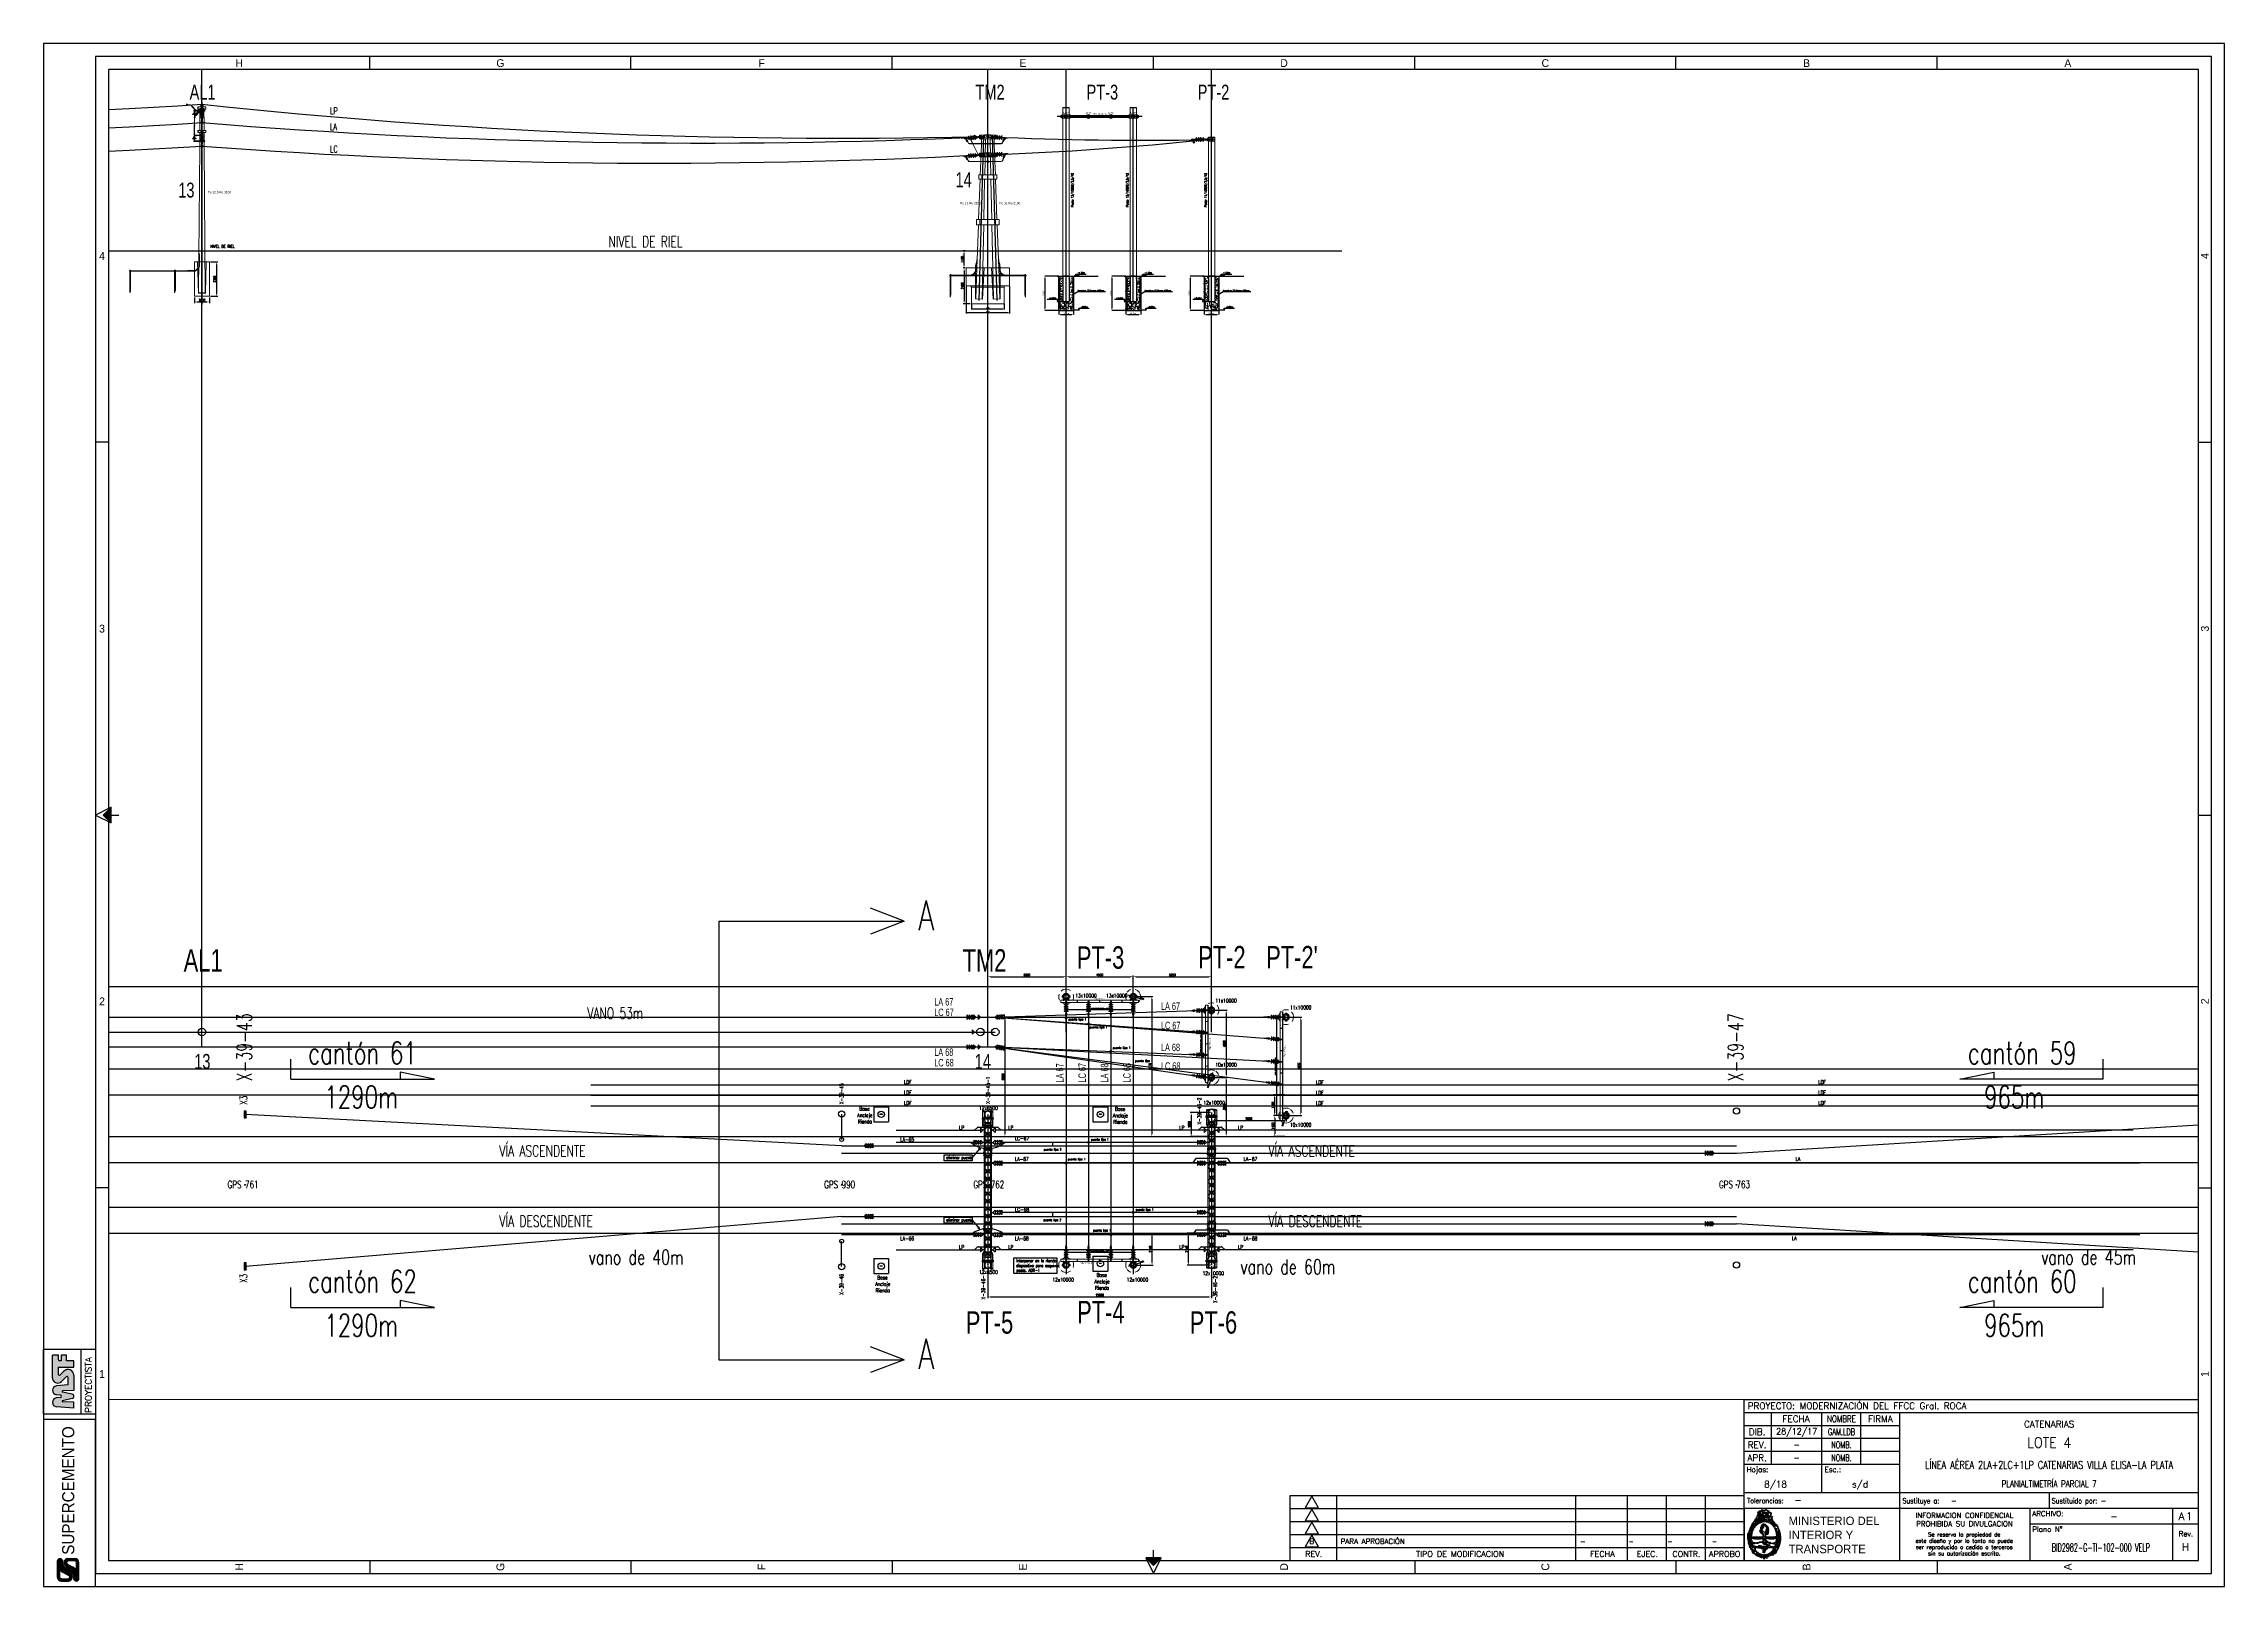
# Paper-space layout 'lámina 8' of a CAD drawing. Header units: millimetres. Extents: x -25 to 815, y 283 to 877.
# The model-space entities are those that its viewports show. They can reach past a viewport. Long polylines and large blocks are cut down to what shows.
import ezdxf
from ezdxf.enums import TextEntityAlignment as Align

# ---------------------------------------------------------------- set-up
doc = ezdxf.new("R2010")
doc.units = ezdxf.units.MM
for name, pattern in [('ACAD_ISO04W100', [30, 24, -3, 0, -3]), ('CENTER', [50.8, 31.75, -6.35, 6.35, -6.35]), ('CENTER2', [28.575, 19.05, -3.175, 3.175, -3.175]), ('CENTERX2', [20.32, 12.7, -2.54, 2.54, -2.54]), ('DASHED', [19.05, 12.7, -6.35]), ('HIDDEN', [9.525, 6.35, -3.175])]:
    doc.linetypes.add(name, pattern=pattern)
doc.layers.add('03 Cerramientos', color=7, linetype='Continuous', lineweight=25)
for name, color, linetype in [('0_EJES', 1, 'CENTER2'), ('0_FORMATO', 7, 'Continuous'), ('E4_ESQUEMAS', 2, 'Continuous'), ('LDF', 202, 'Continuous'), ('M0_EQUIPOS', 7, 'Continuous'), ('M2_PLBULONES', 2, 'Continuous'), ('M_DIM', 1, 'Continuous'), ('Textos', 7, 'Continuous'), ('Textos catenaria', 7, 'Continuous')]:
    doc.layers.add(name, color=color, linetype=linetype)
doc.styles.add('ARIAL', font='arial.ttf', dxfattribs={"width": 0.8})
doc.styles.add('ROMAN_SIMPLEX', font='ROMANS')
doc.styles.add('ROMANS', font='arial.ttf', dxfattribs={"width": 0.7})
doc.styles.add('SANS', font='sanss___.ttf')
doc.styles.add('SIMPLEX', font='simplex.shx', dxfattribs={"width": 0.75})
doc.styles.add('STYLE-MSF', font='simplex.shx', dxfattribs={"width": 0.8})
doc.styles.add('STYLE1', font='romans.shx', dxfattribs={"width": 0.75})
doc.linetypes.add('FENCELINE2', pattern='A,0.25,-0.1,[132,ltypeshp.shx,S=0.1,R=0,X=-0.1,Y=0],-0.1,1', length=1.45)
doc.dimstyles.new('COTA-100', dxfattribs={"dimtxt": 120, "dimasz": 120, "dimexe": 0, "dimexo": 0, "dimgap": 10, "dimtad": 1, "dimdec": 0, "dimzin": 0, "dimdsep": 46, "dimtxsty": 'SANS', "dimcen": 0.1, "dimclrd": 8, "dimclre": 8, "dimclrt": 7, "dimazin": 0, "dimtm": 1e-09, "dimtfac": 0.714286, "dimtdec": 0, "dimtmove": 2, "dimatfit": 2, "dimfxl": 0, "dimtolj": 1, "dimtzin": 0, "dimarcsym": 0})
doc.dimstyles.new('DIM1-25', dxfattribs={"dimscale": 25, "dimtxt": 2.5, "dimasz": 2.5, "dimexe": 1.25, "dimexo": 0.5, "dimgap": 1, "dimtad": 1, "dimdec": 1, "dimtxsty": 'STYLE-MSF', "dimcen": 2.5, "dimclrd": 8, "dimclre": 8, "dimclrt": 3, "dimaunit": 1, "dimadec": 1, "dimazin": 2, "dimtfac": 1, "dimtdec": 1, "dimtmove": 0, "dimatfit": 3, "dimfxl": 1, "dimlwd": -1, "dimlwe": -1, "dimarcsym": 0})
doc.dimstyles.new('MSF-DIM1-50', dxfattribs={"dimscale": 50, "dimtxt": 3, "dimasz": 3.5, "dimexe": 1.5, "dimexo": 1.5, "dimgap": 1, "dimtad": 1, "dimdec": 3, "dimdsep": 46, "dimtxsty": 'SIMPLEX', "dimcen": 1.5, "dimclrd": 251, "dimclre": 251, "dimclrt": 7, "dimaunit": 1, "dimadec": 3, "dimazin": 0, "dimtfac": 1, "dimtdec": 3, "dimtmove": 0, "dimatfit": 3, "dimfxl": 1, "dimtolj": 1, "dimtzin": 0, "dimarcsym": 0})

# ---------------------------------------------------------------- blocks, each defined once
blk = doc.blocks.new('*X154')
at = {"color": 0}
for p, q in [((95.67, 17.54), (98.62, 20.48)), ((95.76, 17.45), (98.62, 20.31)), ((95.85, 17.36), (98.62, 20.13)), ((95.94, 17.27), (98.62, 19.95)), ((96.02, 17.18), (98.62, 19.78)), ((96.11, 17.09), (98.62, 19.6)), ((96.2, 17), (98.62, 19.42)), ((96.29, 16.92), (98.62, 19.25)), ((96.38, 16.83), (98.62, 19.07)), ((96.47, 16.74), (98.62, 18.89)), ((96.55, 16.65), (98.62, 18.71)), ((96.64, 16.56), (98.62, 18.54)), ((96.73, 16.47), (98.62, 18.36)), ((96.82, 16.39), (98.62, 18.18)), ((96.91, 16.3), (98.62, 18.01)), ((97, 16.21), (98.62, 17.83)), ((97.08, 16.12), (98.62, 17.65)), ((97.17, 16.03), (98.62, 17.48)), ((97.26, 15.94), (98.62, 17.3)), ((97.35, 15.86), (98.62, 17.12)), ((97.44, 15.77), (98.62, 16.95)), ((97.53, 15.68), (98.62, 16.77)), ((97.61, 15.59), (98.62, 16.59)), ((97.7, 15.5), (98.62, 16.42)), ((97.79, 15.41), (98.62, 16.24)), ((97.88, 15.33), (98.62, 16.06)), ((97.97, 15.24), (98.62, 15.89)), ((98.06, 15.15), (98.62, 15.71)), ((98.15, 15.06), (98.62, 15.53)), ((98.23, 14.97), (98.62, 15.36)), ((98.32, 14.88), (98.62, 15.18)), ((98.41, 14.79), (98.62, 15)), ((98.5, 14.71), (98.62, 14.83)), ((98.59, 14.62), (98.62, 14.65))]:
    blk.add_line(p, q, dxfattribs=at)
blk = doc.blocks.new('*X155')
at = {"color": 0}
for p, q in [((95.67, 17.54), (98.62, 20.48)), ((95.76, 17.45), (98.62, 20.31)), ((95.85, 17.36), (98.62, 20.13)), ((95.94, 17.27), (98.62, 19.95)), ((96.02, 17.18), (98.62, 19.78)), ((96.11, 17.09), (98.62, 19.6)), ((96.2, 17), (98.62, 19.42)), ((96.29, 16.92), (98.62, 19.25)), ((96.38, 16.83), (98.62, 19.07)), ((96.47, 16.74), (98.62, 18.89)), ((96.55, 16.65), (98.62, 18.71)), ((96.64, 16.56), (98.62, 18.54)), ((96.73, 16.47), (98.62, 18.36)), ((96.82, 16.39), (98.62, 18.18)), ((96.91, 16.3), (98.62, 18.01)), ((97, 16.21), (98.62, 17.83)), ((97.08, 16.12), (98.62, 17.65)), ((97.17, 16.03), (98.62, 17.48)), ((97.26, 15.94), (98.62, 17.3)), ((97.35, 15.86), (98.62, 17.12)), ((97.44, 15.77), (98.62, 16.95)), ((97.53, 15.68), (98.62, 16.77)), ((97.61, 15.59), (98.62, 16.59)), ((97.7, 15.5), (98.62, 16.42)), ((97.79, 15.41), (98.62, 16.24)), ((97.88, 15.33), (98.62, 16.06)), ((97.97, 15.24), (98.62, 15.89)), ((98.06, 15.15), (98.62, 15.71)), ((98.15, 15.06), (98.62, 15.53)), ((98.23, 14.97), (98.62, 15.36)), ((98.32, 14.88), (98.62, 15.18)), ((98.41, 14.79), (98.62, 15)), ((98.5, 14.71), (98.62, 14.83)), ((98.59, 14.62), (98.62, 14.65))]:
    blk.add_line(p, q, dxfattribs=at)
blk = doc.blocks.new('ISO_A1')
at = {"color": 7}
for p, q in [((-402.14, 287.48), (-402.14, 2.98)), ((402.86, 287.48), (-402.14, 287.48)), ((402.86, -286.52), (402.86, 287.48)), ((-402.14, -2.02), (-402.14, -286.52)), ((-402.14, -286.52), (-2.14, -286.52)), ((2.86, -286.52), (402.86, -286.52))]:
    blk.add_line(p, q, dxfattribs=at)
at = {"color": 254}
for p, q in [((-301.51, 287.48), (-301.51, 292.48)), ((-200.89, 287.48), (-200.89, 292.48)), ((-100.26, 287.48), (-100.26, 292.48)), ((0.36, 287.48), (0.36, 292.48)), ((100.99, 287.48), (100.99, 292.48)), ((201.61, 287.48), (201.61, 292.48)), ((302.24, 287.48), (302.24, 292.48)), ((-402.14, 143.98), (-407.14, 143.98)), ((402.86, 143.98), (407.86, 143.98)), ((-401.14, 3.48), (-407.14, 0.48)), ((-407.14, 0.48), (-401.14, -2.52)), ((-401.14, 3.48), (-404.14, 0.48)), ((-404.14, 0.48), (-401.14, -2.52)), ((-401.14, -2.52), (-401.14, 3.48)), ((-401.14, 0.48), (-398.14, 0.48)), ((402.86, 0.48), (407.86, 0.48)), ((-402.14, -143.02), (-407.14, -143.02)), ((402.86, -143.02), (407.86, -143.02)), ((3.36, -285.52), (-2.64, -285.52)), ((-2.64, -285.52), (0.36, -288.52)), ((-2.64, -285.52), (0.36, -291.52)), ((0.36, -285.52), (0.36, -282.52)), ((0.36, -288.52), (3.36, -285.52)), ((0.36, -291.52), (3.36, -285.52)), ((-301.51, -286.52), (-301.51, -291.52)), ((-200.89, -286.52), (-200.89, -291.52)), ((-100.26, -286.52), (-100.26, -291.52)), ((100.99, -286.52), (100.99, -291.52)), ((201.61, -286.52), (201.61, -291.52)), ((302.24, -286.52), (302.24, -291.52))]:
    blk.add_line(p, q, dxfattribs=at)
for points in [[(-427.14, 297.48), (-427.14, -296.52), (412.86, -296.52), (412.86, 297.48)], [(-407.14, 292.48), (-407.14, -291.52), (407.86, -291.52), (407.86, 292.48)]]:
    blk.add_lwpolyline(points, close=True, dxfattribs=at)
blk.add_blockref('*X154', (-499.76, -17.11), dxfattribs=at)
at = {"color": 254, "rotation": 90}
blk.add_blockref('*X155', (17.95, -384.14), dxfattribs=at)
at = {"color": 254}
for s, p in [('H', (-351.83, 289.98)), ('G', (-251.2, 289.98)), ('F', (-150.58, 289.98)), ('E', (-49.95, 289.98)), ('D', (50.67, 289.98)), ('C', (151.3, 289.98)), ('B', (251.92, 289.98)), ('A', (352.55, 289.98)), ('4', (-404.64, 215.73)), ('3', (-404.64, 72.23)), ('2', (-404.64, -71.27)), ('1', (-404.64, -214.77))]:
    blk.add_text(s, height=3, dxfattribs=at).set_placement(p, align=Align.MIDDLE_CENTER)
for s, p in [('4', (405.36, 215.73)), ('3', (405.36, 72.23)), ('2', (405.36, -71.27)), ('1', (405.36, -214.77)), ('H', (-351.83, -289.02)), ('G', (-251.2, -289.02)), ('F', (-150.58, -289.02)), ('E', (-49.95, -289.02)), ('D', (50.67, -289.02)), ('C', (151.3, -289.02)), ('B', (251.92, -289.02)), ('A', (352.55, -289.02))]:
    blk.add_text(s, height=3, rotation=90, dxfattribs=at).set_placement(p, align=Align.MIDDLE_CENTER)
blk = doc.blocks.new('ROTULO_REV_2.dwg')
at = {"color": 7}
for q in [(175, 25), (0, 0)]:
    blk.add_line((0, 25), q, dxfattribs=at)
at = {"color": 255}
for p, q in [((0, 20), (175, 20)), ((18, 25), (18, 0)), ((110, 25), (110, 0)), ((130, 25), (130, 0)), ((145, 25), (145, 0)), ((160, 25), (160, 0)), ((0, 15), (175, 15)), ((0, 10), (175, 10)), ((0, 5), (175, 5))]:
    blk.add_line(p, q, dxfattribs=at)
blk.add_line((0, 0), (175, 0))
at = {"color": 254}
for points in [[(8.48, 24.74), (5.88, 20.24), (11.08, 20.24)], [(8.48, 19.74), (5.88, 15.24), (11.08, 15.24)], [(8.48, 14.74), (5.88, 10.24), (11.08, 10.24)], [(8.48, 9.74), (5.88, 5.24), (11.08, 5.24)]]:
    blk.add_lwpolyline(points, close=True, dxfattribs=at)
at = {"color": 254, "style": 'STYLE1'}
for s, p in [('REV.', (9.25, 2.46)), ('TIPO DE MODIFICACION', (65.62, 2.46)), ('FECHA', (120.41, 2.46)), ('EJEC.', (137.72, 2.46)), ('CONTR.', (152.79, 2.46)), ('APROBO', (167.53, 2.46))]:
    blk.add_text(s, height=2.25, dxfattribs=at).set_placement(p, align=Align.MIDDLE_CENTER)
for tag, p in [('A', (7.58, 21.34)), ('A', (7.58, 16.34)), ('PARACONSULTA', (19.59, 21.34)), ('PARACONSULTA', (19.59, 16.34)), ('DD/MM/AA', (111.81, 21.34)), ('DD/MM/AA', (111.81, 16.34)), ('A', (7.58, 11.34)), ('PARACONSULTA', (19.59, 11.34)), ('DD/MM/AA', (111.81, 11.34)), ('DD/MM/AA', (111.81, 6.34)), ('A', (7.58, 6.34)), ('PARACONSULTA', (19.59, 6.34))]:
    blk.add_attdef(tag, p, '', height=2, dxfattribs=at)
at = {"color": 254, "style": 'STYLE1', "width": 0.8}
for p in [(130.5, 21.34), (130.5, 16.34), (145.5, 21.34), (145.5, 16.34), (162.61, 21.34), (162.61, 16.34), (130.5, 11.34), (145.5, 11.34), (162.61, 11.34), (130.5, 6.34), (145.5, 6.34), (162.61, 6.34)]:
    blk.add_attdef('NOMB.', p, '', height=2, dxfattribs=at)
blk = doc.blocks.new('ROTULO_CARATULA')
at = {"layer": '0_FORMATO', "color": 255}
for p, q in [((0, 0), (0, 62)), ((0, 52), (60, 52)), ((10.56, 37), (10.56, 57)), ((30, 37), (30, 57)), ((45, 37), (45, 57)), ((60, 0), (60, 57)), ((0, 47), (60, 47)), ((0, 42), (60, 42)), ((0, 37), (60, 37)), ((30, 26), (30, 37)), ((175, 26), (0, 26)), ((117.5, 26), (117.5, 20)), ((175, 20), (0, 20)), ((0, 19.43), (0, 0)), ((59.99, 0), (59.99, 19.16)), ((110, 20), (110, 0)), ((165, 20), (165, 0)), ((175, 14), (110, 14)), ((0, 0), (175, 0))]:
    blk.add_line(p, q, dxfattribs=at)
at = {"layer": '0_FORMATO', "color": 7}
for p, q in [((0, 62), (175, 62)), ((0, 57), (175, 57))]:
    blk.add_line(p, q, dxfattribs=at)
at = {"layer": '0_FORMATO', "color": 253}
for p, q in [((0, 19.89), (0, 17.7)), ((4.86, 16.59), (5.01, 16.8)), ((5.01, 16.8), (5.17, 17.01)), ((5.17, 17.01), (5.32, 17.22)), ((5.2, 18.25), (6.02, 19.07)), ((5.37, 18.01), (5.2, 18.25)), ((5.2, 17.43), (5.37, 17.66)), ((5.32, 17.22), (5.47, 17.43)), ((5.45, 17.88), (5.37, 18.01)), ((5.37, 17.66), (5.45, 17.79)), ((5.45, 17.79), (5.45, 17.88)), ((6.02, 19.07), (6.32, 19)), ((6.32, 19), (6.44, 19.06)), ((6.44, 19.06), (6.57, 19.34)), ((6.57, 19.34), (7.39, 18.79)), ((7.39, 18.79), (7.66, 19.34)), ((7.66, 19.34), (7.94, 18.79)), ((7.94, 18.79), (8.21, 19.62)), ((8.21, 19.62), (9.58, 19.07)), ((9.58, 19.07), (9.31, 18.25)), ((9.31, 18.25), (10.4, 18.25)), ((10.4, 18.25), (10.13, 16.6)), ((10.4, 16.72), (10.66, 16.82)), ((10.66, 16.82), (10.93, 16.92)), ((10.85, 16.82), (10.77, 16.64)), ((10.96, 16.99), (10.85, 16.82)), ((1.59, 8.58), (1.6, 8.83)), ((1.59, 8.34), (1.59, 8.58)), ((1.6, 8.83), (1.61, 9.07)), ((1.61, 9.07), (1.63, 9.31)), ((1.63, 9.31), (1.66, 9.56)), ((1.66, 9.56), (1.69, 9.8)), ((1.69, 9.8), (1.73, 10.04)), ((1.73, 10.04), (1.77, 10.28)), ((1.77, 10.28), (1.83, 10.52)), ((1.83, 10.52), (1.88, 10.75)), ((1.88, 10.75), (1.95, 10.99)), ((1.95, 10.99), (2.01, 11.23)), ((2.01, 11.23), (2.09, 11.46)), ((2.09, 11.46), (2.17, 11.69)), ((2.17, 11.69), (2.25, 11.93)), ((2.25, 11.93), (2.34, 12.16)), ((2.34, 12.16), (2.43, 12.39)), ((2.43, 12.39), (2.53, 12.62)), ((2.53, 12.62), (2.63, 12.85)), ((2.63, 12.85), (2.74, 13.08)), ((2.74, 13.08), (2.85, 13.3)), ((2.85, 13.3), (2.96, 13.53)), ((2.96, 13.53), (3.08, 13.76)), ((3.08, 13.76), (3.2, 13.98)), ((3.2, 13.98), (3.32, 14.2)), ((3.32, 14.2), (3.45, 14.43)), ((3.45, 14.43), (3.58, 14.65)), ((3.58, 14.65), (3.71, 14.87)), ((3.71, 14.87), (3.85, 15.09)), ((3.85, 15.09), (3.99, 15.3)), ((3.99, 15.3), (4.13, 15.52)), ((4.13, 15.52), (4.27, 15.74)), ((4.27, 15.74), (4.42, 15.95)), ((4.42, 15.95), (4.56, 16.17)), ((4.56, 16.17), (4.71, 16.38)), ((4.71, 16.38), (4.86, 16.59)), ((10.13, 16.6), (10.4, 16.72)), ((10.77, 16.64), (10.74, 16.45)), ((10.74, 16.45), (10.74, 16.25)), ((10.74, 16.25), (10.77, 16.04)), ((10.77, 16.04), (10.83, 15.82)), ((10.83, 15.82), (10.92, 15.6)), ((10.92, 15.6), (11.03, 15.38)), ((11.03, 15.38), (11.16, 15.15)), ((11.16, 15.15), (11.3, 14.92)), ((11.3, 14.92), (11.46, 14.69)), ((11.46, 14.69), (11.62, 14.46)), ((11.62, 14.46), (11.8, 14.24)), ((11.8, 14.24), (11.98, 14.01)), ((11.98, 14.01), (12.15, 13.79)), ((12.15, 13.79), (12.33, 13.58)), ((12.33, 13.58), (12.49, 13.37)), ((12.49, 13.37), (12.65, 13.18)), ((12.65, 13.18), (12.8, 12.99)), ((12.8, 12.99), (12.93, 12.81)), ((12.93, 12.81), (13.04, 12.65)), ((13.04, 12.65), (13.12, 12.49)), ((13.12, 12.49), (13.23, 12.29)), ((13.23, 12.29), (13.33, 12.07)), ((13.33, 12.07), (13.42, 11.85)), ((13.42, 11.85), (13.5, 11.63)), ((13.5, 11.63), (13.58, 11.4)), ((13.58, 11.4), (13.65, 11.17)), ((13.65, 11.17), (13.72, 10.93)), ((13.72, 10.93), (13.78, 10.7)), ((13.78, 10.7), (13.83, 10.45)), ((13.83, 10.45), (13.88, 10.21)), ((13.88, 10.21), (13.92, 9.96)), ((13.92, 9.96), (13.95, 9.72)), ((13.95, 9.72), (13.98, 9.47)), ((13.98, 9.47), (14, 9.21)), ((14, 9.21), (14.01, 8.96)), ((14.01, 8.96), (14.02, 8.71)), ((14.02, 8.46), (14.01, 8.2)), ((14.02, 8.71), (14.02, 8.46)), ((1.6, 8.09), (1.59, 8.34)), ((1.61, 7.84), (1.6, 8.09)), ((1.64, 7.59), (1.61, 7.84)), ((1.67, 7.34), (1.64, 7.59)), ((1.7, 7.09), (1.67, 7.34)), ((1.75, 6.84), (1.7, 7.09)), ((1.8, 6.59), (1.75, 6.84)), ((1.87, 6.34), (1.8, 6.59)), ((1.94, 6.08), (1.87, 6.34)), ((2.02, 5.83), (1.94, 6.08)), ((2.11, 5.58), (2.02, 5.83)), ((2.21, 5.32), (2.11, 5.58)), ((2.31, 5.06), (2.21, 5.32)), ((2.43, 4.81), (2.31, 5.06)), ((2.56, 4.55), (2.43, 4.81)), ((2.69, 4.29), (2.56, 4.55)), ((2.82, 4.07), (2.69, 4.29)), ((2.95, 3.85), (2.82, 4.07)), ((3.1, 3.63), (2.95, 3.85)), ((3.26, 3.41), (3.1, 3.63)), ((3.43, 3.19), (3.26, 3.41)), ((3.62, 2.98), (3.43, 3.19)), ((3.81, 2.77), (3.62, 2.98)), ((4.01, 2.58), (3.81, 2.77)), ((4.21, 2.39), (4.01, 2.58)), ((4.43, 2.2), (4.21, 2.39)), ((4.65, 2.04), (4.43, 2.2)), ((4.88, 1.88), (4.65, 2.04)), ((5.11, 1.74), (4.88, 1.88)), ((5.35, 1.61), (5.11, 1.74)), ((5.59, 1.51), (5.35, 1.61)), ((8.48, 1.82), (5.47, 2.1)), ((5.47, 2.1), (6.84, 1.28)), ((5.84, 1.42), (5.59, 1.51)), ((6.09, 1.35), (5.84, 1.42)), ((6.34, 1.3), (6.09, 1.35)), ((6.59, 1.28), (6.34, 1.3)), ((6.84, 1.28), (6.59, 1.28)), ((6.84, 1.28), (8.48, 1.82)), ((7.14, 1.25), (6.84, 1.28)), ((7.33, 1.17), (7.14, 1.25)), ((7.45, 1.02), (7.33, 1.17)), ((7.55, 0.78), (7.45, 1.02)), ((7.66, 0.46), (7.55, 0.78)), ((8.21, 1.28), (7.66, 0.46)), ((9.58, 1.55), (8.21, 1.28)), ((10.4, 2.65), (8.76, 1.82)), ((8.76, 1.82), (9.58, 1.55)), ((10.13, 1.82), (10.4, 2.65)), ((10.36, 1.92), (10.13, 1.82)), ((10.58, 2.03), (10.36, 1.92)), ((10.8, 2.15), (10.58, 2.03)), ((11.01, 2.27), (10.8, 2.15)), ((11.21, 2.41), (11.01, 2.27)), ((11.41, 2.55), (11.21, 2.41)), ((11.6, 2.7), (11.41, 2.55)), ((11.78, 2.86), (11.6, 2.7)), ((11.95, 3.02), (11.78, 2.86)), ((12.12, 3.2), (11.95, 3.02)), ((12.28, 3.38), (12.12, 3.2)), ((12.43, 3.56), (12.28, 3.38)), ((12.58, 3.76), (12.43, 3.56)), ((12.71, 3.95), (12.58, 3.76)), ((12.84, 4.16), (12.71, 3.95)), ((12.97, 4.37), (12.84, 4.16)), ((13.09, 4.58), (12.97, 4.37)), ((13.2, 4.8), (13.09, 4.58)), ((13.3, 5.03), (13.2, 4.8)), ((13.4, 5.26), (13.3, 5.03)), ((13.48, 5.49), (13.4, 5.26)), ((13.57, 5.72), (13.48, 5.49)), ((13.64, 5.96), (13.57, 5.72)), ((13.71, 6.2), (13.64, 5.96)), ((13.77, 6.45), (13.71, 6.2)), ((13.83, 6.69), (13.77, 6.45)), ((13.87, 6.94), (13.83, 6.69)), ((13.91, 7.19), (13.87, 6.94)), ((13.95, 7.44), (13.91, 7.19)), ((13.98, 7.7), (13.95, 7.44)), ((14, 7.95), (13.98, 7.7)), ((14.01, 8.2), (14, 7.95))]:
    blk.add_line(p, q, dxfattribs=at)
at = {"layer": '0_FORMATO'}
blk.add_line((59.99, 19.16), (59.99, 21.62), dxfattribs=at)
at = {"layer": '0_FORMATO', "color": 253}
for points in [[(0, 19.89), (0, 19.89)], [(6.3, 18.79), (5.47, 17.15), (4.93, 17.15), (4.93, 15.51), (5.22, 15.48), (5.42, 15.4), (5.5, 15.29), (5.44, 15.13), (5.2, 14.96), (5.42, 14.93), (5.66, 14.92), (5.92, 14.91), (6.21, 14.92), (6.5, 14.95), (6.79, 14.99), (7.09, 15.04), (7.39, 15.1), (7.67, 15.18), (7.94, 15.27), (8.19, 15.38), (8.41, 15.5), (8.6, 15.63), (8.76, 15.78), (5.75, 15.24), (6.3, 18.79)], [(6.02, 19.07), (5.2, 18.25), (5.51, 18.2), (5.75, 18.24), (5.93, 18.34), (6.03, 18.51), (6.06, 18.76), (6.02, 19.07)], [(5.75, 17.43), (5.47, 16.06), (5.69, 16.27), (5.83, 16.47), (5.9, 16.67), (5.9, 16.89), (5.85, 17.14), (5.75, 17.43)], [(6.57, 18.25), (6.02, 16.88), (6.25, 17.15), (6.42, 17.39), (6.53, 17.63), (6.58, 17.91), (6.57, 18.25)], [(6.02, 16.33), (6.84, 16.33), (6.57, 17.43), (7.66, 17.43), (7.39, 16.6), (8.21, 16.6), (7.94, 17.43), (8.76, 17.43), (8.78, 17.04), (8.85, 16.78), (9.01, 16.57), (9.31, 16.33), (9.25, 16.62), (9.18, 16.88), (9.09, 17.11), (8.99, 17.32), (8.88, 17.5), (8.76, 17.65), (8.63, 17.78), (8.49, 17.88), (8.34, 17.96), (8.19, 18.02), (8.03, 18.05), (7.87, 18.06), (7.71, 18.05), (7.54, 18.02), (7.38, 17.96), (7.21, 17.89), (7.05, 17.79), (6.9, 17.67), (6.75, 17.54), (6.6, 17.38), (6.47, 17.21), (6.34, 17.01), (6.22, 16.8), (6.11, 16.58), (6.02, 16.33)], [(8.21, 19.62), (8.07, 19.32), (7.95, 19.15), (7.82, 19.09), (7.64, 19.16), (7.39, 19.34), (6.57, 19.34), (6.68, 19.08), (6.81, 18.86), (6.96, 18.69), (7.13, 18.56), (7.32, 18.47), (7.51, 18.41), (7.72, 18.38), (7.94, 18.37), (8.16, 18.39), (8.4, 18.43), (8.63, 18.49), (8.87, 18.55), (9.11, 18.63), (9.35, 18.71), (9.58, 18.79), (8.21, 19.62)], [(6.57, 17.43), (6.7, 17.13), (6.83, 16.89), (6.98, 16.71), (7.15, 16.58), (7.36, 16.47), (7.62, 16.39), (7.94, 16.33), (7.66, 17.43), (6.57, 17.43)], [(6.84, 17.43), (6.84, 16.88), (7.39, 16.88), (7.39, 17.43), (6.84, 17.43)], [(6.93, 18.34), (7.02, 18.16), (6.93, 18.34)], [(7.75, 19.16), (7.85, 18.98), (7.75, 19.16)], [(7.94, 17.43), (7.94, 16.88), (8.76, 16.88), (8.76, 17.43), (7.94, 17.43)], [(8.21, 16.88), (9.03, 16.33), (8.21, 16.88)], [(8.48, 18.52), (8.48, 17.97), (9.03, 17.97), (8.48, 18.52)], [(8.76, 17.97), (9.85, 16.33), (9.75, 16.64), (9.65, 16.92), (9.54, 17.17), (9.4, 17.39), (9.23, 17.59), (9.02, 17.79), (8.76, 17.97)], [(9.03, 18.79), (9.31, 15.78), (10.67, 15.51), (10.67, 16.6), (10.13, 16.6), (10.4, 18.25), (9.03, 18.79)], [(9.67, 17.24), (9.76, 17.06), (9.67, 17.24)], [(1.37, 10.31), (1.37, 8.12), (1.64, 8.94), (2.46, 9.21), (2.3, 9.4), (2.15, 9.52), (2.06, 9.59), (2.06, 9.64), (2.19, 9.69), (2.46, 9.76), (1.37, 10.31)], [(6.02, 11.68), (6.09, 11.35), (6.17, 11.09), (6.27, 10.87), (6.41, 10.7), (6.58, 10.56), (6.8, 10.46), (7.06, 10.37), (7.39, 10.31), (7.39, 8.94), (2.74, 8.94), (2.76, 9.2), (2.79, 9.47), (2.82, 9.74), (2.85, 10), (2.86, 10.26), (2.85, 10.52), (2.82, 10.76), (2.75, 10.99), (2.63, 11.21), (2.46, 11.4), (2.74, 10.86), (1.92, 11.13), (1.64, 10.04), (2.19, 10.58), (1.92, 9.21), (2.46, 7.57), (2.74, 8.67), (7.39, 8.67), (7.39, 6.75), (7.94, 8.67), (8.2, 8.67), (8.46, 8.68), (8.72, 8.68), (8.99, 8.7), (9.26, 8.71), (9.53, 8.72), (9.8, 8.72), (10.07, 8.73), (10.33, 8.73), (10.6, 8.72), (10.87, 8.71), (11.13, 8.69), (11.39, 8.66), (11.64, 8.62), (11.89, 8.56), (12.14, 8.5), (12.38, 8.42), (12.62, 8.32), (12.85, 8.21), (13.07, 8.08), (13.28, 7.93), (13.49, 7.76), (13.68, 7.57), (12.59, 7.85), (12.04, 4.84), (10.67, 5.11), (11.5, 4.56), (10.13, 2.65), (11.22, 2.65), (12.59, 5.93), (13.68, 5.66), (12.86, 6.2), (12.86, 7.3), (13.68, 6.48), (13.96, 10.31), (13.14, 8.39), (13.14, 9.49), (12.89, 9.36), (12.64, 9.25), (12.38, 9.16), (12.12, 9.09), (11.85, 9.03), (11.58, 8.98), (11.3, 8.94), (11.02, 8.92), (10.74, 8.9), (10.46, 8.89), (10.18, 8.89), (9.89, 8.89), (9.61, 8.89), (9.33, 8.9), (9.05, 8.91), (8.76, 8.92), (8.49, 8.93), (8.21, 8.94), (7.94, 8.94), (8.48, 10.58), (7.12, 11.13), (7.09, 10.83), (7.01, 10.66), (6.86, 10.6), (6.63, 10.59), (6.3, 10.58), (6.02, 11.68)], [(1.64, 8.94), (1.69, 8.61), (1.75, 8.34), (1.84, 8.11), (1.98, 7.92), (2.18, 7.74), (2.46, 7.57), (1.92, 8.12), (2.46, 8.94), (1.64, 8.94)], [(1.92, 10.58), (1.92, 10.04), (2.46, 10.04), (1.92, 10.58)], [(2.01, 11.77), (2.1, 11.59), (2.01, 11.77)], [(2.1, 9.67), (2.28, 9.58), (2.1, 9.67)], [(2.19, 12.23), (2.18, 11.9), (2.19, 11.64), (2.23, 11.42), (2.33, 11.24), (2.49, 11.05), (2.74, 10.86), (2.46, 11.4), (3.28, 11.13), (2.19, 12.23)], [(3.28, 14.41), (3.13, 14.14), (2.98, 13.87), (2.85, 13.62), (2.73, 13.36), (2.63, 13.1), (2.55, 12.84), (2.5, 12.56), (2.47, 12.27), (2.46, 11.95), (2.6, 12.18), (2.73, 12.41), (2.87, 12.65), (3, 12.89), (3.12, 13.14), (3.21, 13.4), (3.29, 13.65), (3.33, 13.91), (3.33, 14.16), (3.28, 14.41)], [(2.74, 8.94), (7.39, 8.94), (7.39, 10.04), (7.23, 10.14), (7.08, 10.26), (6.94, 10.42), (6.82, 10.59), (6.71, 10.78), (6.61, 10.99), (6.54, 11.21), (6.48, 11.43), (6.43, 11.66), (6.4, 11.9), (6.4, 12.13), (6.41, 12.36), (6.44, 12.58), (6.49, 12.8), (6.56, 13), (6.65, 13.18), (6.76, 13.35), (6.9, 13.49), (7.06, 13.61), (7.24, 13.69), (7.45, 13.75), (7.68, 13.77), (7.9, 13.76), (8.11, 13.72), (8.3, 13.65), (8.48, 13.56), (8.64, 13.45), (8.79, 13.31), (8.92, 13.16), (9.03, 13), (9.13, 12.82), (9.21, 12.63), (9.28, 12.43), (9.32, 12.23), (9.35, 12.02), (9.36, 11.81), (9.36, 11.6), (9.33, 11.39), (9.28, 11.19), (9.22, 11), (9.14, 10.81), (9.03, 10.64), (8.91, 10.48), (8.77, 10.34), (8.6, 10.22), (8.42, 10.11), (8.21, 10.04), (8.21, 8.94), (12.59, 8.94), (12.58, 9.2), (12.57, 9.46), (12.55, 9.71), (12.53, 9.96), (12.5, 10.2), (12.46, 10.43), (12.42, 10.66), (12.37, 10.88), (12.31, 11.09), (12.26, 11.3), (12.19, 11.5), (12.12, 11.7), (12.05, 11.89), (11.97, 12.08), (11.88, 12.25), (11.79, 12.43), (11.7, 12.59), (11.6, 12.75), (11.5, 12.91), (11.39, 13.06), (11.28, 13.2), (11.17, 13.33), (11.05, 13.46), (10.93, 13.59), (10.81, 13.71), (10.68, 13.82), (10.55, 13.93), (10.42, 14.03), (10.28, 14.12), (10.15, 14.21), (10.01, 14.29), (9.86, 14.37), (9.72, 14.44), (9.57, 14.51), (9.42, 14.56), (9.27, 14.62), (9.12, 14.67), (8.97, 14.71), (8.82, 14.74), (8.66, 14.77), (8.51, 14.8), (8.35, 14.81), (8.19, 14.83), (8.03, 14.83), (7.87, 14.83), (7.72, 14.83), (7.56, 14.82), (7.4, 14.8), (7.24, 14.78), (7.08, 14.75), (6.93, 14.71), (6.77, 14.67), (6.61, 14.63), (6.46, 14.58), (6.3, 14.52), (6.15, 14.46), (6, 14.39), (5.85, 14.31), (5.7, 14.23), (5.56, 14.15), (5.41, 14.06), (5.27, 13.96), (5.13, 13.85), (4.99, 13.75), (4.86, 13.63), (4.73, 13.51), (4.6, 13.39), (4.47, 13.25), (4.35, 13.12), (4.23, 12.97), (4.11, 12.83), (4, 12.67), (3.89, 12.51), (3.78, 12.35), (3.68, 12.18), (3.58, 12), (3.49, 11.82), (3.4, 11.63), (3.32, 11.44), (3.24, 11.24), (3.16, 11.03), (3.09, 10.82), (3.03, 10.61), (2.97, 10.38), (2.92, 10.16), (2.87, 9.93), (2.83, 9.69), (2.79, 9.44), (2.76, 9.2), (2.74, 8.94)], [(2.74, 12.23), (3.28, 11.68), (3.28, 12.23), (2.74, 12.23)], [(2.74, 8.67), (2.98, 8.58), (3.24, 8.5), (3.5, 8.44), (3.76, 8.39), (4.04, 8.36), (4.32, 8.34), (4.6, 8.32), (4.88, 8.32), (5.17, 8.32), (5.45, 8.32), (5.74, 8.33), (6.02, 8.35), (6.31, 8.36), (6.58, 8.37), (6.86, 8.38), (7.13, 8.39), (7.39, 8.39), (7.14, 8.49), (6.89, 8.56), (6.63, 8.62), (6.36, 8.67), (6.09, 8.7), (5.81, 8.72), (5.53, 8.74), (5.25, 8.74), (4.96, 8.74), (4.67, 8.74), (4.39, 8.73), (4.1, 8.71), (3.82, 8.7), (3.54, 8.69), (3.27, 8.68), (3, 8.67), (2.74, 8.67)], [(2.83, 10.4), (2.92, 10.22), (2.83, 10.4)], [(3.01, 13.59), (2.95, 13.24), (2.91, 12.96), (2.94, 12.71), (3.06, 12.48), (3.28, 12.23), (3.24, 12.54), (3.29, 12.68), (3.56, 12.77), (3.01, 13.59)], [(3.28, 13.32), (3.33, 13), (3.28, 12.87), (3.01, 12.77), (3.28, 11.95), (3.46, 12.22), (3.57, 12.45), (3.63, 12.67), (3.6, 12.88), (3.49, 13.09), (3.28, 13.32)], [(3.83, 14.14), (3.83, 13.83), (3.78, 13.68), (3.62, 13.63), (3.28, 13.59), (4.11, 13.05), (4.65, 14.14), (3.83, 14.14)], [(3.56, 14.69), (3.83, 14.41), (3.56, 14.69)], [(3.83, 14.96), (3.77, 14.61), (3.73, 14.33), (3.76, 14.08), (3.88, 13.85), (4.11, 13.59), (4.11, 13.91), (4.16, 14.05), (4.32, 14.1), (4.65, 14.14), (4.38, 14.96), (3.83, 14.96)], [(4.38, 15.51), (4.65, 13.87), (5.47, 14.69), (4.38, 15.51)], [(4.65, 15.78), (4.65, 14.69), (5.75, 14.96), (5.47, 15.78), (4.65, 15.78)], [(5.75, 16.06), (5.75, 15.24), (6.3, 15.24), (6.3, 16.06), (5.75, 16.06)], [(6.02, 16.33), (6.02, 15.51), (6.57, 16.06), (7.39, 15.78), (7.15, 16.03), (6.92, 16.18), (6.67, 16.26), (6.38, 16.3), (6.02, 16.33)], [(6.84, 13.32), (7.66, 13.05), (6.3, 11.13), (9.03, 10.86), (8.21, 11.13), (9.03, 11.4), (8.97, 11.7), (8.91, 11.98), (8.84, 12.25), (8.76, 12.49), (8.67, 12.7), (8.56, 12.9), (8.44, 13.06), (8.3, 13.2), (8.13, 13.31), (7.94, 13.38), (7.71, 13.42), (7.46, 13.43), (7.17, 13.39), (6.84, 13.32)], [(6.57, 12.5), (6.3, 11.68), (6.57, 12.5)], [(6.3, 10.86), (7.39, 10.58), (6.3, 10.86)], [(6.48, 15.14), (6.66, 15.05), (6.48, 15.14)], [(6.57, 16.06), (6.57, 15.51), (7.12, 15.51), (6.57, 16.06)], [(6.84, 13.87), (6.57, 12.77), (7.39, 13.87), (6.84, 13.87)], [(6.57, 10.86), (7.39, 11.4), (6.57, 10.86)], [(6.57, 10.31), (7.39, 10.04), (6.57, 10.31)], [(6.84, 12.23), (7.66, 13.05), (7.34, 12.97), (7.13, 12.89), (7, 12.76), (6.92, 12.55), (6.84, 12.23)], [(7.39, 15.51), (8.76, 15.78), (8.76, 14.96), (9.03, 15.05), (9.29, 15.14), (9.53, 15.2), (9.74, 15.24), (9.92, 15.24), (10.05, 15.19), (10.14, 15.09), (10.16, 14.93), (10.13, 14.69), (10.95, 14.96), (10.95, 15.51), (10.76, 15.57), (10.56, 15.65), (10.35, 15.73), (10.14, 15.82), (9.92, 15.92), (9.69, 16.01), (9.47, 16.1), (9.25, 16.18), (9.03, 16.25), (8.81, 16.3), (8.6, 16.34), (8.4, 16.35), (8.21, 16.33), (8.03, 16.29), (7.87, 16.21), (7.72, 16.1), (7.59, 15.95), (7.48, 15.75), (7.39, 15.51)], [(7.39, 14.14), (8.21, 13.87), (7.39, 14.14)], [(7.57, 13.78), (7.75, 13.68), (7.57, 13.78)], [(7.66, 16.06), (7.94, 15.78), (7.66, 16.06)], [(7.94, 13.87), (8.76, 13.32), (7.94, 13.87)], [(8.21, 11.4), (9.03, 11.13), (7.94, 10.86), (9.31, 10.31), (9.31, 11.4), (8.21, 11.4)], [(7.94, 10.31), (7.94, 8.94), (8.21, 10.04), (9.31, 10.04), (7.94, 10.31)], [(7.94, 8.67), (7.95, 8.33), (7.97, 8.03), (8.01, 7.75), (8.1, 7.5), (8.26, 7.26), (8.48, 7.02), (7.94, 8.67)], [(8.21, 8.67), (8.46, 8.57), (8.71, 8.5), (8.98, 8.44), (9.24, 8.4), (9.52, 8.36), (9.8, 8.34), (10.08, 8.33), (10.36, 8.33), (10.65, 8.33), (10.93, 8.34), (11.22, 8.35), (11.5, 8.36), (11.78, 8.37), (12.06, 8.38), (12.33, 8.39), (12.59, 8.39), (12.34, 8.49), (12.09, 8.56), (11.83, 8.62), (11.56, 8.67), (11.28, 8.7), (11, 8.72), (10.72, 8.73), (10.44, 8.73), (10.15, 8.73), (9.87, 8.72), (9.58, 8.71), (9.3, 8.7), (9.02, 8.69), (8.75, 8.68), (8.48, 8.67), (8.21, 8.67)], [(8.39, 11.86), (8.58, 11.77), (8.39, 11.86)], [(8.76, 13.32), (8.76, 11.95), (8.76, 13.32)], [(9.03, 15.24), (10.4, 14.96), (9.03, 15.24)], [(9.03, 12.5), (9.31, 10.31), (9.4, 10.61), (9.46, 10.89), (9.48, 11.16), (9.45, 11.43), (9.4, 11.69), (9.31, 11.96), (9.18, 12.23), (9.03, 12.5)], [(9.12, 12.86), (9.21, 12.68), (9.12, 12.86)], [(10.13, 14.69), (11.5, 13.05), (12.04, 13.59), (12.86, 13.05), (12.59, 13.87), (11.22, 13.59), (11.16, 13.92), (11.06, 14.17), (10.91, 14.35), (10.71, 14.48), (10.45, 14.59), (10.13, 14.69)], [(10.67, 14.96), (12.04, 13.59), (11.98, 13.93), (11.91, 14.22), (11.81, 14.46), (11.68, 14.65), (11.51, 14.79), (11.29, 14.89), (11.02, 14.95), (10.67, 14.96)], [(11.4, 13.78), (11.59, 13.68), (11.4, 13.78)], [(12.04, 13.59), (11.92, 13.28), (11.84, 13.01), (11.83, 12.79), (11.89, 12.61), (12.03, 12.46), (12.26, 12.34), (12.59, 12.23), (12.04, 11.68), (12.32, 10.86), (13.41, 10.86), (13.14, 13.05), (12.04, 13.59)], [(12.23, 12.13), (12.41, 12.04), (12.23, 12.13)], [(12.41, 11.5), (12.5, 11.31), (12.41, 11.5)], [(12.59, 10.86), (12.59, 10.31), (13.14, 10.86), (12.59, 10.86)], [(12.59, 9.76), (12.59, 8.94), (12.59, 9.76)], [(12.59, 8.67), (12.59, 7.85), (12.59, 8.67)], [(13.14, 12.23), (13.13, 12), (13.1, 11.76), (13.05, 11.53), (13, 11.29), (12.94, 11.06), (12.89, 10.83), (12.86, 10.62), (12.85, 10.42), (12.87, 10.24), (12.93, 10.08), (13.03, 9.94), (13.19, 9.84), (13.41, 9.76), (12.86, 10.31), (13.96, 10.31), (13.14, 12.23)], [(12.86, 12.5), (13.14, 12.23), (12.86, 12.5)], [(12.86, 10.31), (13.41, 9.76), (13.14, 8.39), (13.33, 8.59), (13.47, 8.8), (13.57, 9.03), (13.64, 9.26), (13.67, 9.51), (13.69, 9.77), (13.69, 10.03), (13.69, 10.3), (13.68, 10.58), (12.86, 10.31)], [(14.05, 8.48), (14.14, 8.3), (14.05, 8.48)], [(1.64, 7.85), (1.64, 6.48), (1.92, 7.3), (2.46, 6.75), (2.51, 7.05), (2.46, 7.28), (2.35, 7.45), (2.16, 7.59), (1.93, 7.72), (1.64, 7.85)], [(1.92, 7.3), (1.64, 6.2), (2.74, 6.2), (1.92, 7.3)], [(2.74, 6.75), (1.92, 5.66), (3.01, 5.38), (2.74, 6.75)], [(1.92, 5.11), (3.28, 4.84), (3.01, 5.93), (1.92, 5.11)], [(2.1, 8.3), (2.28, 8.21), (2.1, 8.3)], [(2.28, 5.2), (2.37, 5.02), (2.28, 5.2)], [(2.46, 4.29), (4.38, 3.47), (4.38, 4.84), (4.09, 4.92), (3.81, 4.97), (3.55, 4.97), (3.31, 4.93), (3.08, 4.84), (2.87, 4.7), (2.66, 4.52), (2.46, 4.29)], [(2.74, 8.39), (2.78, 8.11), (2.85, 7.86), (2.93, 7.64), (3.03, 7.45), (3.14, 7.28), (3.27, 7.15), (3.41, 7.04), (3.57, 6.95), (3.74, 6.88), (3.92, 6.84), (4.11, 6.81), (4.3, 6.8), (4.51, 6.8), (4.72, 6.81), (4.94, 6.83), (5.16, 6.87), (5.38, 6.91), (5.61, 6.95), (5.84, 7), (6.07, 7.05), (6.3, 7.1), (6.52, 7.15), (6.75, 7.2), (6.97, 7.24), (7.18, 7.27), (7.39, 7.3), (7.39, 8.39), (2.74, 8.39)], [(2.74, 7.3), (3.01, 7.02), (2.74, 7.3)], [(2.74, 7.02), (3.01, 6.75), (2.74, 7.02)], [(2.74, 4.56), (2.85, 4.26), (2.97, 4.03), (3.12, 3.85), (3.3, 3.72), (3.53, 3.59), (3.83, 3.47), (3.72, 3.78), (3.61, 4.02), (3.47, 4.2), (3.29, 4.34), (3.05, 4.45), (2.74, 4.56)], [(3.01, 6.2), (3.13, 6.05), (3.27, 5.91), (3.45, 5.78), (3.64, 5.67), (3.86, 5.58), (4.09, 5.5), (4.34, 5.43), (4.61, 5.38), (4.88, 5.33), (5.17, 5.3), (5.47, 5.27), (5.77, 5.26), (6.07, 5.25), (6.37, 5.24), (6.67, 5.25), (6.97, 5.26), (7.26, 5.27), (7.55, 5.29), (7.82, 5.3), (8.08, 5.32), (8.32, 5.34), (8.55, 5.36), (8.76, 5.38), (8.76, 6.2), (8.96, 6.11), (9.17, 6), (9.38, 5.9), (9.59, 5.79), (9.8, 5.68), (10.01, 5.58), (10.22, 5.49), (10.43, 5.41), (10.64, 5.34), (10.84, 5.3), (11.04, 5.27), (11.23, 5.27), (11.42, 5.29), (11.59, 5.35), (11.76, 5.44), (11.92, 5.57), (12.06, 5.74), (12.2, 5.95), (12.32, 6.2), (12.05, 6.23), (11.79, 6.27), (11.53, 6.31), (11.27, 6.36), (11.01, 6.42), (10.75, 6.48), (10.49, 6.54), (10.23, 6.61), (9.97, 6.66), (9.71, 6.72), (9.45, 6.77), (9.19, 6.81), (8.94, 6.85), (8.68, 6.87), (8.42, 6.88), (8.16, 6.87), (7.9, 6.85), (7.65, 6.81), (7.39, 6.75), (8.76, 6.48), (8.43, 6.41), (8.15, 6.37), (7.91, 6.38), (7.7, 6.44), (7.5, 6.56), (7.31, 6.75), (7.12, 7.02), (3.01, 6.2)], [(3.01, 6.2), (4.11, 6.48), (3.75, 6.59), (3.49, 6.59), (3.27, 6.47), (3.01, 6.2)], [(3.01, 3.74), (3.28, 2.92), (4.11, 3.19), (3.01, 3.74)], [(3.28, 5.38), (3.56, 5.11), (3.28, 5.38)], [(3.56, 3.19), (3.76, 2.94), (3.95, 2.75), (4.15, 2.61), (4.36, 2.51), (4.6, 2.44), (4.88, 2.4), (5.2, 2.37), (4.65, 3.47), (3.56, 3.19)], [(3.56, 2.92), (3.83, 2.65), (3.56, 2.92)], [(7.39, 2.92), (7.39, 4.56), (3.83, 4.84), (3.95, 4.61), (4.07, 4.39), (4.2, 4.18), (4.34, 3.98), (4.48, 3.79), (4.64, 3.61), (4.8, 3.44), (4.96, 3.29), (5.13, 3.14), (5.31, 3), (5.49, 2.88), (5.68, 2.76), (5.87, 2.66), (6.06, 2.56), (6.26, 2.48), (6.46, 2.41), (6.66, 2.34), (6.87, 2.29), (7.07, 2.25), (7.28, 2.22), (7.49, 2.2), (7.7, 2.19), (7.91, 2.19), (8.12, 2.21), (8.33, 2.23), (8.53, 2.27), (8.74, 2.31), (8.94, 2.37), (9.14, 2.44), (9.34, 2.51), (9.54, 2.6), (9.73, 2.71), (9.92, 2.82), (10.1, 2.94), (10.28, 3.08), (10.46, 3.22), (10.62, 3.38), (10.79, 3.55), (10.94, 3.73), (11.09, 3.92), (11.23, 4.12), (11.37, 4.34), (11.5, 4.56), (11.16, 4.68), (10.86, 4.78), (10.59, 4.85), (10.34, 4.89), (10.11, 4.92), (9.89, 4.91), (9.7, 4.89), (9.52, 4.85), (9.35, 4.78), (9.19, 4.7), (9.04, 4.6), (8.9, 4.49), (8.75, 4.36), (8.61, 4.22), (8.46, 4.06), (8.31, 3.89), (8.15, 3.71), (7.98, 3.53), (7.8, 3.33), (7.6, 3.13), (7.39, 2.92)], [(4.11, 6.75), (5.47, 6.48), (4.11, 6.75)], [(4.11, 4.01), (4.38, 3.74), (4.11, 4.01)], [(4.93, 2.92), (4.9, 2.62), (4.82, 2.45), (4.67, 2.39), (4.44, 2.37), (4.11, 2.37), (5.2, 1.82), (6.84, 1.82), (4.93, 2.92)], [(4.38, 3.74), (5.2, 2.92), (4.38, 3.74)], [(4.47, 5.2), (4.56, 5.02), (4.47, 5.2)], [(4.84, 5.29), (5.02, 5.2), (4.84, 5.29)], [(5.2, 5.11), (6.57, 5.38), (6.27, 5.55), (6.03, 5.63), (5.81, 5.63), (5.61, 5.55), (5.41, 5.37), (5.2, 5.11)], [(5.2, 2.92), (5.47, 2.65), (5.2, 2.92)], [(5.2, 2.1), (5.39, 1.84), (5.58, 1.63), (5.79, 1.46), (6.01, 1.32), (6.26, 1.2), (6.53, 1.1), (6.84, 1), (5.2, 2.1)], [(5.38, 2.28), (5.57, 2.19), (5.38, 2.28)], [(5.57, 6.84), (5.66, 6.66), (5.57, 6.84)], [(5.75, 7.02), (7.39, 7.02), (5.75, 7.02)], [(5.75, 5.38), (6.57, 4.84), (5.75, 5.38)], [(5.75, 2.65), (6.02, 2.37), (5.75, 2.65)], [(6.02, 7.3), (6.3, 7.02), (6.02, 7.3)], [(6.3, 5.38), (6.57, 5.11), (6.3, 5.38)], [(6.3, 4.84), (6.57, 4.56), (6.3, 4.84)], [(6.3, 2.37), (6.57, 2.1), (6.3, 2.37)], [(6.57, 5.66), (6.57, 5.11), (7.39, 5.11), (6.57, 5.66)], [(6.57, 4.56), (6.89, 4.62), (7.15, 4.69), (7.38, 4.79), (7.58, 4.93), (7.76, 5.12), (7.94, 5.38), (7.59, 5.34), (7.31, 5.29), (7.07, 5.21), (6.88, 5.08), (6.72, 4.87), (6.57, 4.56)], [(6.84, 4.84), (7.12, 4.56), (6.84, 4.84)], [(6.93, 1.64), (7.02, 1.46), (6.93, 1.64)], [(7.12, 7.02), (7.19, 6.7), (7.28, 6.49), (7.41, 6.36), (7.62, 6.28), (7.94, 6.2), (7.12, 7.02)], [(7.12, 1.82), (7.94, 1.55), (7.39, 0.73), (8.76, 1.82), (7.12, 1.82)], [(7.39, 4.56), (7.39, 3.19), (7.39, 4.56)], [(7.39, 3.19), (7.66, 2.92), (7.39, 3.19)], [(7.57, 1.46), (7.75, 1.37), (7.57, 1.46)], [(7.94, 5.11), (7.66, 3.19), (7.94, 5.11)], [(7.66, 3.19), (7.94, 2.92), (7.66, 3.19)], [(7.75, 0.82), (7.85, 0.64), (7.75, 0.82)], [(7.94, 6.75), (7.94, 6.2), (8.48, 6.2), (8.48, 6.75), (7.94, 6.75)], [(7.94, 4.56), (7.94, 3.19), (7.94, 4.56)], [(8.21, 8.39), (8.28, 8.21), (8.37, 8.03), (8.48, 7.86), (8.6, 7.69), (8.73, 7.54), (8.87, 7.4), (9.03, 7.27), (9.2, 7.15), (9.37, 7.04), (9.55, 6.94), (9.74, 6.86), (9.93, 6.79), (10.12, 6.73), (10.32, 6.68), (10.51, 6.65), (10.71, 6.64), (10.9, 6.63), (11.09, 6.65), (11.27, 6.67), (11.44, 6.72), (11.61, 6.78), (11.77, 6.86), (11.92, 6.95), (12.06, 7.07), (12.19, 7.2), (12.3, 7.35), (12.39, 7.52), (12.47, 7.71), (12.53, 7.92), (12.57, 8.14), (12.59, 8.39), (8.21, 8.39)], [(8.21, 5.38), (8.21, 4.56), (8.76, 4.56), (8.76, 5.38), (8.21, 5.38)], [(8.48, 7.3), (9.58, 6.75), (8.48, 7.3)], [(8.48, 6.48), (8.76, 6.2), (8.48, 6.48)], [(8.48, 5.93), (8.76, 5.11), (8.48, 5.93)], [(9.31, 5.93), (8.48, 5.11), (8.76, 5.09), (9, 5.11), (9.19, 5.17), (9.32, 5.29), (9.39, 5.45), (9.39, 5.66), (9.31, 5.93)], [(8.76, 1.55), (8.48, 1), (9.03, 1), (8.76, 1.55)], [(8.67, 2.01), (8.85, 1.92), (8.67, 2.01)], [(8.76, 5.93), (9.31, 5.38), (9.31, 5.93), (8.76, 5.93)], [(8.76, 2.37), (9.03, 2.1), (8.76, 2.37)], [(8.94, 6.11), (9.12, 6.02), (8.94, 6.11)], [(9.03, 7.3), (9.31, 7.02), (9.03, 7.3)], [(9.03, 5.11), (9.31, 4.84), (9.03, 5.11)], [(9.03, 1.82), (10.13, 2.37), (9.81, 2.4), (9.58, 2.37), (9.39, 2.27), (9.22, 2.09), (9.03, 1.82)], [(9.21, 1.46), (9.4, 1.37), (9.21, 1.46)], [(9.58, 7.02), (9.58, 6.48), (10.13, 6.48), (9.58, 7.02)], [(9.58, 5.93), (9.85, 5.66), (9.58, 5.93)], [(9.76, 1.73), (9.94, 1.64), (9.76, 1.73)], [(9.85, 2.92), (10.13, 2.65), (9.85, 2.92)], [(9.94, 5.47), (10.04, 5.29), (9.94, 5.47)], [(10.04, 6.93), (10.22, 6.84), (10.04, 6.93)], [(10.13, 5.38), (10.4, 5.11), (10.13, 5.38)], [(10.13, 2.1), (11.5, 2.1), (10.13, 2.1)], [(10.31, 6.66), (10.49, 6.57), (10.31, 6.66)], [(11.22, 3.47), (11.05, 3.23), (10.97, 3.1), (10.97, 3.01), (11.05, 2.88), (11.22, 2.65), (10.99, 2.81), (10.86, 2.9), (10.77, 2.9), (10.64, 2.81), (10.4, 2.65), (12.04, 2.65), (12.04, 3.19), (11.22, 3.47)], [(10.49, 5.2), (10.58, 5.02), (10.49, 5.2)], [(10.67, 6.75), (10.95, 6.48), (10.67, 6.75)], [(10.95, 4.84), (11.22, 4.56), (10.95, 4.84)], [(11.04, 6.57), (11.13, 6.39), (11.04, 6.57)], [(11.22, 5.11), (12.04, 4.84), (11.22, 5.11)], [(11.22, 4.29), (11.5, 4.01), (11.22, 4.29)], [(11.4, 6.39), (11.59, 6.3), (11.4, 6.39)], [(11.77, 4.56), (12.32, 3.74), (11.5, 3.47), (12.32, 2.92), (13.14, 4.84), (11.77, 4.56)], [(11.5, 4.01), (12.32, 3.47), (11.5, 4.01)], [(11.95, 6.39), (12.13, 6.3), (11.95, 6.39)], [(12.04, 5.66), (12.32, 5.38), (12.04, 5.66)], [(12.23, 4.2), (12.41, 4.11), (12.23, 4.2)], [(12.32, 6.75), (12.59, 6.48), (12.32, 6.75)], [(12.59, 5.93), (12.32, 4.84), (12.62, 4.92), (12.83, 5.03), (12.95, 5.16), (12.98, 5.32), (12.93, 5.49), (12.8, 5.7), (12.59, 5.93)], [(12.86, 8.12), (13.68, 7.57), (12.86, 8.12)], [(12.86, 7.3), (12.86, 6.2), (13.68, 6.2), (13.68, 7.3), (12.86, 7.3)], [(13.14, 5.93), (13.14, 4.84), (13.14, 5.93)]]:
    blk.add_lwpolyline(points, dxfattribs=at)
at = {"layer": '0_FORMATO', "color": 255, "style": 'STYLE1'}
for s, p in [('PROYECTO:', (10.48, 59.5)), ('DIB.', (5.03, 49.5)), ('FECHA', (19.99, 54.5)), ('FIRMA', (52.5, 54.5)), ('REV.', (5.03, 44.5)), ('APR.', (5.03, 39.5))]:
    blk.add_text(s, height=2.5, dxfattribs=at).set_placement(p, align=Align.MIDDLE)
at = {"layer": '0_FORMATO', "color": 255, "style": 'STYLE1', "width": 0.8}
blk.add_text('NOMBRE', height=2.5, dxfattribs=at).set_placement((37.5, 54.5), align=Align.MIDDLE)
at = {"layer": '0_FORMATO', "color": 255, "style": 'STYLE1'}
for s, p in [('Hojas:', (1, 36)), ('Esc.:', (31, 36)), ('ARCHIVO:', (111, 19))]:
    blk.add_text(s, height=2, dxfattribs=at).set_placement(p, align=Align.TOP_LEFT)
at = {"layer": '0_FORMATO', "color": 255, "style": 'STYLE1', "width": 0.8}
for s, p in [('Tolerancias: ', (1.17, 23.98)), ('Sustituye a:', (61, 23.95)), ('Sustituido por:', (118.5, 23.95))]:
    blk.add_text(s, height=2, dxfattribs=at).set_placement(p, align=Align.TOP_LEFT)
at = {"layer": '0_FORMATO', "linetype": 'Continuous'}
for s, height, p in [('MINISTERIO DEL', 3.2516, (17.14, 13.61)), ('INTERIOR Y', 3.252, (17.14, 8.19)), ('TRANSPORTE', 3.252, (17.14, 2.77))]:
    blk.add_text(s, height=height, dxfattribs=at).set_placement(p)
at = {"layer": '0_FORMATO', "color": 255, "style": 'STYLE1'}
for s, height, p in [('INFORMACION CONFIDENCIAL', 2, (84.88, 16.33)), ('PROHIBIDA SU DIVULGACION', 2, (84.88, 13.09)), ('Se reserva la propiedad de', 1.5, (84.82, 9.23)), ('este diseño y por lo tanto no puede', 1.5, (84.82, 6.8)), ('ser reproducido o cedido a terceros', 1.5, (84.82, 4.37)), ('sin su autorización escrita.', 1.5, (84.82, 1.94))]:
    blk.add_text(s, height=height, dxfattribs=at).set_placement(p, align=Align.CENTER)
blk.add_text('A', height=3, dxfattribs=at).set_placement((168.44, 18.46), align=Align.TOP_CENTER)
at = {"layer": '0_FORMATO', "color": 254, "style": 'STYLE1'}
blk.add_text('Plano N°', height=2, dxfattribs=at).set_placement((111, 13), align=Align.TOP_LEFT)
blk.add_text('Rev.', height=2, dxfattribs=at).set_placement((170.2, 11.25), align=Align.TOP_CENTER)
at = {"layer": '0_FORMATO', "color": 253, "style": 'STYLE1'}
for tag, p, height in [('NOM_PROYECTO', (21.39, 58.25), 2.5), ('HOJAS', (7.74, 28.09), 2.5), ('XXXXXXXXXX', (19.32, 22.04), 2.5), ('XXXX-X-XX-XXX-XXXX', (79.63, 21.9), 2), ('XXXX-X-XX-XXX-XXXX', (140.21, 21.9), 2)]:
    blk.add_attdef(tag, p, '', height=height, dxfattribs=at)
at = {"layer": '0_FORMATO', "color": 253, "style": 'STYLE1', "flags": 4}
for tag, width, p in [('DD/MM/AA', 0.9, (20.25, 49.5)), ('NOMB.', 0.7, (37.5, 49.5)), ('DD/MM/AA', 0.9, (20.25, 44.5)), ('NOMB.', 0.7, (37.5, 44.5)), ('DD/MM/AA', 0.9, (20.25, 39.5)), ('NOMB.', 0.7, (37.5, 39.5))]:
    blk.add_attdef(tag, text='', height=2.5, dxfattribs=dict(at, width=width)).set_placement(p, align=Align.MIDDLE)
at = {"layer": '0_FORMATO', "color": 254, "style": 'STYLE1', "flags": 4}
blk.add_attdef('SECTOR', text='', height=2.5, dxfattribs=at).set_placement((117.5, 51.21), align=Align.CENTER)
at = {"layer": '0_FORMATO', "color": 253, "style": 'STYLE1', "width": 0.9, "flags": 4}
for tag, p in [('EQUIPO', (117.5, 43.35)), ('DESCRIPCION_1', (117.5, 35.26)), ('XXXX-X-XX-XXX-XXXX', (137.44, 3.47))]:
    blk.add_attdef(tag, text='', height=4, dxfattribs=at).set_placement(p, align=Align.CENTER)
at = {"layer": '0_FORMATO', "color": 253, "style": 'STYLE1', "flags": 4}
for tag, height, p in [('ESCALA', 2.5, (44.68, 28.09)), ('DESCRIPCION_2', 2.5, (117.5, 28.21)), ('XX', 3, (169.98, 3.63))]:
    blk.add_attdef(tag, text='', height=height, dxfattribs=at).set_placement(p, align=Align.CENTER)
blk.add_attdef('XXXXXXXXXXX', text='', height=2.5, dxfattribs=at).set_placement((142.54, 16.91), align=Align.MIDDLE)
at = {"layer": '0_FORMATO', "color": 255, "style": 'STYLE1', "flags": 4}
blk.add_attdef('X', text='', height=3, dxfattribs=at).set_placement((171.49, 15.46), align=Align.CENTER)
blk = doc.blocks.new('A$C1FFA7F0F')
h = blk.add_hatch(color=20)
h.paths.add_polyline_path([(9.16, 13.94), (9.64, 13.94, -1), (9.64, 13.44), (9.16, 13.44, 0.273167), (6.68, 11.97), (5.33, 9.52, -0.273167), (3.55, 8.47), (3.07, 8.47, 1), (3.07, 6.37), (9.04, 6.37, 0.414214), (10.69, 8.02), (10.69, 10.66, 0.761103), (7.82, 11.34), (6.47, 8.89, -0.273167), (3.55, 7.17), (3.07, 7.17, -1), (3.07, 7.67), (3.55, 7.67, 0.273167), (6.03, 9.14), (7.38, 11.59, -0.273167), (9.16, 12.64), (9.64, 12.64, 1), (9.64, 14.74), (3.67, 14.74, 0.414214), (2.02, 13.09), (2.02, 10.45, 0.761103), (4.89, 9.76), (6.24, 12.21, -0.273167)])
h.paths.add_polyline_path([(5.36, 12.52), (4.1, 10.2, -0.777391), (2.92, 10.5), (2.92, 13.09, -0.414214), (3.67, 13.84), (5.83, 13.84, -0.658298), (6.01, 13.41, 0.064981)], flags=16)
h.paths.add_polyline_path([(9.79, 10.6), (9.79, 8.02, -0.414214), (9.04, 7.27), (6.87, 7.27, -0.658298), (6.69, 7.69, 0.064981), (7.34, 8.59), (8.6, 10.91, -0.777391)], flags=16)
at = {"color": 254}
for p, q in [((2.02, 13.09), (2.02, 10.45)), ((2.92, 13.09), (2.92, 10.5)), ((3.55, 8.47), (3.07, 8.47)), ((9.64, 14.74), (3.67, 14.74)), ((5.83, 13.84), (3.67, 13.84)), ((4.1, 10.2), (5.36, 12.52)), ((4.89, 9.76), (6.24, 12.21)), ((5.33, 9.52), (6.68, 11.97)), ((6.03, 9.14), (7.38, 11.59)), ((6.47, 8.89), (7.82, 11.34)), ((8.6, 10.91), (7.34, 8.59)), ((9.16, 13.94), (9.64, 13.94)), ((9.16, 13.44), (9.64, 13.44)), ((9.16, 12.64), (9.64, 12.64)), ((9.79, 8.02), (9.79, 10.6)), ((10.69, 10.66), (10.69, 8.02)), ((3.55, 7.67), (3.07, 7.67)), ((3.55, 7.17), (3.07, 7.17)), ((3.07, 6.37), (9.04, 6.37)), ((6.87, 7.27), (9.04, 7.27))]:
    blk.add_line(p, q, dxfattribs=at)
for centre, radius, start, end in [((3.67, 13.09), 1.65, 90, 180), ((3.55, 10.5), 1.53, 177.9851, 331.11432), ((3.07, 7.42), 1.05, 90, 270), ((3.67, 13.09), 0.75, 90, 180), ((3.55, 10.5), 0.631, 180, 331.44476), ((3.55, 10.5), 2.03, 270, 331.11432), ((3.55, 10.5), 2.83, 270, 331.11432), ((3.55, 10.5), 3.33, 270, 331.11432), ((9.12, 10.47), 4.28, 136.57307, 151.46534), ((5.83, 13.59), 0.25, 316.57307, 90), ((9.16, 10.6), 3.33, 90, 151.11432), ((9.16, 10.6), 2.83, 90, 151.11432), ((3.59, 10.63), 4.28, 316.57307, 331.46534), ((9.16, 10.6), 2.03, 90, 151.11432), ((9.16, 10.6), 1.53, 2.0149, 151.11432), ((9.16, 10.6), 0.631, 0, 151.44476), ((9.64, 13.69), 1.05, 270, 90), ((9.64, 13.69), 0.25, 270, 90), ((3.07, 7.42), 0.25, 90, 270), ((6.87, 7.52), 0.25, 136.57307, 270), ((9.04, 8.02), 1.65, 270, 0), ((9.04, 8.02), 0.75, 270, 0)]:
    blk.add_arc(centre, radius, start, end, dxfattribs=at)
blk = doc.blocks.new('A$C4AE07E70')
blk.add_hatch(color=160).paths.add_polyline_path([(15.45, 14.35), (18.06, 14.35), (18.06, 8.33), (20.5, 8.33), (20.5, 11.18), (22.68, 11.18), (22.68, 13.25), (20.51, 13.25), (20.51, 13.86, -0.414214), (20.94, 14.29), (22.7, 14.29), (22.7, 16.62), (14.06, 16.62, 0.665978), (12.6, 13.12), (14.39, 11.31, -0.665978), (14.09, 10.58), (11.29, 10.58), (10.89, 15.07, 0.906345), (7.5, 15.1), (7.32, 13.47, -0.898012), (6.44, 13.47), (6.26, 15.1, 0.906345), (2.87, 15.07), (2.27, 8.33), (4.58, 8.33), (4.79, 12.65, -0.872619), (5.21, 12.68), (6.05, 8.99, 0.79913), (7.71, 8.99), (8.54, 12.68, -0.872619), (8.97, 12.65), (9.18, 8.33), (14.98, 8.33, 0.665048), (16.58, 12.15), (15.15, 13.62, -0.665048)])
at = {"color": 254}
for p, q in [((2.27, 8.33), (2.87, 15.07)), ((4.58, 8.33), (4.79, 12.65)), ((6.05, 8.99), (5.21, 12.68)), ((6.44, 13.47), (6.26, 15.1)), ((7.32, 13.47), (7.5, 15.1)), ((7.71, 8.99), (8.54, 12.68)), ((9.18, 8.33), (8.97, 12.65)), ((11.29, 10.58), (10.89, 15.07)), ((11.28, 10.58), (14.09, 10.58)), ((14.39, 11.31), (12.6, 13.12)), ((14.06, 16.62), (22.7, 16.62)), ((15.15, 13.62), (16.58, 12.15)), ((18.06, 14.35), (15.45, 14.35)), ((18.06, 14.35), (18.06, 8.33)), ((20.5, 8.33), (20.5, 11.18)), ((20.5, 11.18), (22.68, 11.18)), ((20.51, 13.25), (20.51, 13.86)), ((22.68, 13.25), (20.51, 13.25)), ((20.94, 14.29), (22.7, 14.29)), ((22.68, 11.18), (22.68, 13.25)), ((22.7, 14.29), (22.7, 16.62)), ((2.27, 8.33), (4.58, 8.33)), ((14.98, 8.33), (9.18, 8.33)), ((18.06, 8.33), (20.5, 8.33))]:
    blk.add_line(p, q, dxfattribs=at)
for centre, radius, start, end in [((4.57, 14.92), 1.7, 6.15158, 174.90132), ((5, 12.64), 0.215, 12.74121, 177.17543), ((6.88, 9.18), 0.849, 192.74121, 347.25879), ((6.88, 13.52), 0.445, 186.15158, 353.84842), ((9.19, 14.92), 1.7, 5.09868, 173.84842), ((8.75, 12.64), 0.215, 2.82457, 167.25879), ((14.06, 14.57), 2.05, 90, 224.65105), ((14.09, 11.01), 0.426, 270, 44.65105), ((14.98, 10.58), 2.25, 270, 44.50331), ((15.45, 13.92), 0.43, 90, 224.50331), ((20.94, 13.86), 0.43, 90, 180)]:
    blk.add_arc(centre, radius, start, end, dxfattribs=at)
blk = doc.blocks.new('Logo MSF y Supercemento')
at = {"color": 254}
for p, q in [((66.28, 20), (91.28, 20)), ((66.28, 0), (66.28, 20)), ((91.28, 20), (91.28, 0)), ((66.28, 5.53), (91.28, 5.53)), ((91.28, 0), (66.28, 0))]:
    blk.add_line(p, q, dxfattribs=at)
blk.add_lwpolyline([(64.28, 0), (64.28, 20), (0, 20), (0, 0)], close=True, dxfattribs=at)
for name, p in [('A$C1FFA7F0F', (0, 0)), ('A$C4AE07E70', (66.28, 0))]:
    blk.add_blockref(name, p)
at = {"color": 254, "style": 'ARIAL', "width": 0.9}
blk.add_text('SUPERCEMENTO', height=4.66, dxfattribs=at).set_placement((36.9, 10.53), align=Align.MIDDLE_CENTER)
at = {"color": 254, "style": 'STYLE1'}
blk.add_text('PROYECTISTA', height=2.5, dxfattribs=at).set_placement((66.82, 1.5))
blk = doc.blocks.new('*D26')
at = {"layer": 'Defpoints', "color": 0}
for p in [(2736449, -609647), (2735806, -614147), (2736449, -614147)]:
    blk.add_point(p, dxfattribs=at)
at = {"layer": 'M_DIM', "color": 8}
for p, q in [((2736437, -609647), (2735775, -609647)), ((2735806, -609710), (2735806, -614085)), ((2736437, -614147), (2735775, -614147))]:
    blk.add_line(p, q, dxfattribs=at)
for points in [[(2735796, -609710), (2735817, -609710), (2735806, -609647)], [(2735796, -614085), (2735817, -614085), (2735806, -614147)]]:
    blk.add_solid(points, dxfattribs=at)
at = {"layer": 'M_DIM', "color": 3, "insert": (2735750, -611897), "char_height": 62.5, "attachment_point": 5, "rotation": 90, "style": 'STYLE-MSF'}
blk.add_mtext('ENTRE CENTRO POSTES= 4500', dxfattribs=at)
blk = doc.blocks.new('*D27')
at = {"layer": 'Defpoints', "color": 0}
for p in [(2736510, -613945), (2736388, -614347)]:
    blk.add_point(p, dxfattribs=at)
at = {"layer": 'M_DIM', "color": 8}
for p, q in [((2736510, -613945), (2736388, -614347)), ((2736528, -613885), (2736546, -613826)), ((2736234, -614856), (2736370, -614407))]:
    blk.add_line(p, q, dxfattribs=at)
for points in [[(2736518, -613882), (2736538, -613888), (2736510, -613945)], [(2736360, -614404), (2736380, -614410), (2736388, -614347)]]:
    blk.add_solid(points, dxfattribs=at)
at = {"layer": 'M_DIM', "color": 3, "insert": (2736213, -614733), "char_height": 62.5, "attachment_point": 5, "rotation": 73.13431, "style": 'STYLE-MSF'}
blk.add_mtext('∅420', dxfattribs=at)
blk = doc.blocks.new('cadena retención 25kV vista superior')
at = {"color": 7}
for p, q in [((-16, -12), (-3, -32)), ((-7, -6), (2, -20)), ((8, -4), (-6, -36)), ((-6, -36), (-6, -86)), ((18, -9), (6, -39)), ((6, -39), (6, -86))]:
    blk.add_line(p, q, dxfattribs=at)
for centre, radius in [((0, 0), 9), ((0, -68), 0.0799)]:
    blk.add_circle(centre, radius, dxfattribs=at)
for centre, radius, start, end in [((0, 0), 20.5, 333.39405, 216.67425), ((0, 0), 9.5, 331.906, 218.16231), ((0, -86), 5.5, 180, 0)]:
    blk.add_arc(centre, radius, start, end, dxfattribs=at)
at = {"layer": 'M0_EQUIPOS', "color": 7, "linetype": 'Continuous', "lineweight": 15}
for p, q in [((-128, -225), (128, -225)), ((-128, -371), (128, -371)), ((-128, -517), (128, -517)), ((-128, -663), (128, -663)), ((-122, -230), (122, -230)), ((-122, -376), (122, -376)), ((-122, -522), (122, -522)), ((-122, -668), (122, -668)), ((-117, -204), (117, -204)), ((-117, -350), (117, -350)), ((-117, -496), (117, -496)), ((-117, -642), (117, -642)), ((-53, -156), (-56, -160)), ((-56, -160), (56, -160)), ((-56, -162), (-48, -171)), ((-56, -162), (56, -162)), ((-53, -302), (-56, -306)), ((-56, -306), (56, -306)), ((-56, -308), (-48, -317)), ((-56, -308), (56, -308)), ((-53, -448), (-56, -452)), ((-56, -452), (56, -452)), ((-56, -454), (-48, -463)), ((-56, -454), (56, -454)), ((-53, -594), (-56, -598)), ((-56, -598), (56, -598)), ((-56, -600), (-48, -609)), ((-56, -600), (56, -600)), ((-47, -130), (-53, -156)), ((-53, -156), (53, -156)), ((-47, -276), (-53, -302)), ((-53, -302), (53, -302)), ((-47, -422), (-53, -448)), ((-53, -448), (53, -448)), ((-47, -568), (-53, -594)), ((-53, -594), (53, -594)), ((-48, -171), (48, -171)), ((-48, -317), (48, -317)), ((-48, -463), (48, -463)), ((-48, -609), (48, -609)), ((-47, -130), (47, -130)), ((-47, -276), (47, -276)), ((-47, -422), (47, -422)), ((-47, -568), (47, -568)), ((-46, -174), (46, -174)), ((-46, -320), (46, -320)), ((-46, -466), (46, -466)), ((-46, -612), (46, -612)), ((-45, -804), (-45, -825)), ((-45, -830), (-45, -851)), ((-45, -855), (-45, -876)), ((-42, -171), (42, -171)), ((-42, -317), (42, -317)), ((-42, -463), (42, -463)), ((-42, -609), (42, -609)), ((-35, -64), (-36, -65)), ((-36, -79), (-36, -65)), ((-36, -79), (-35, -80)), ((-36, -888), (-36, -896)), ((-24, -64), (-35, -64)), ((-35, -64), (-35, -80)), ((-35, -80), (-30, -80)), ((-33, -110), (33, -110)), ((-33, -256), (33, -256)), ((-33, -402), (33, -402)), ((-33, -548), (33, -548)), ((-31, -900), (-31, -910)), ((-31, -911), (-30, -912)), ((-30, -62), (-30, -63)), ((-30, -63), (-30, -62)), ((-30, -63), (-30, -64)), ((-30, -64), (-30, -63)), ((-30, -63), (-30, -63)), ((-30, -76), (-30, -80)), ((-30, -76), (-30, -80)), ((-30, -80), (-30, -83)), ((-30, -843), (-30, -865)), ((-27, -848), (-30, -848)), ((-30, -864), (-27, -864)), ((-30, -865), (-30, -870)), ((-30, -891), (-30, -899)), ((-26, -80), (-29, -80)), ((-29, -80), (-26, -80)), ((-29, -80), (-29, -82)), ((-29, -82), (-26, -82)), ((-26, -84), (-29, -84)), ((-29, -791), (-29, -793)), ((-29, -864), (-29, -885)), ((-27, -792), (-27, -793)), ((-27, -813), (-27, -818)), ((-16, -833), (-27, -833)), ((-27, -880), (-27, -833)), ((-27, -880), (-25, -880)), ((-26, -63), (-26, -62)), ((-26, -63), (-26, -62)), ((-26, -64), (-26, -63)), ((-26, -64), (-26, -63)), ((-26, -63), (-26, -63)), ((-26, -80), (-26, -76)), ((-26, -76), (-26, -80)), ((-26, -83), (-26, -80)), ((-26, -80), (-24, -80)), ((-26, -80), (-26, -82)), ((-19, -101), (-26, -101)), ((-19, -247), (-26, -247)), ((-19, -393), (-26, -393)), ((-19, -539), (-26, -539)), ((-25, -794), (-25, -797)), ((-25, -794), (-23, -794)), ((-19, -805), (-25, -805)), ((-19, -805), (-25, -805)), ((-25, -805), (-25, -805)), ((-25, -819), (-25, -822)), ((-25, -819), (-23, -819)), ((-19, -830), (-25, -830)), ((-25, -831), (-25, -830)), ((-19, -831), (-25, -831)), ((-25, -975), (-25, -957)), ((-25, -986), (-25, -975)), ((-25, -991), (-25, -986)), ((-21, -53), (-24, -53)), ((-24, -56), (-24, -53)), ((-24, -91), (-24, -56)), ((-24, -91), (-21, -91)), ((-24, -237), (-24, -230)), ((-24, -237), (-21, -237)), ((-24, -383), (-24, -376)), ((-24, -383), (-21, -383)), ((-24, -529), (-24, -522)), ((-24, -529), (-21, -529)), ((-24, -675), (-24, -668)), ((-24, -675), (-21, -675)), ((-22, -98), (-19, -98)), ((-22, -244), (-19, -244)), ((-22, -390), (-19, -390)), ((-22, -536), (-19, -536)), ((-16, -786), (-22, -786)), ((-16, -786), (-22, -786)), ((-22, -786), (-22, -786)), ((-22, -817), (-22, -815)), ((-21, -56), (-21, -53)), ((-21, -91), (-21, -56)), ((-19, -64), (-21, -64)), ((-21, -80), (-19, -80)), ((-21, -237), (-21, -230)), ((-21, -383), (-21, -376)), ((-21, -529), (-21, -522)), ((-21, -675), (-21, -668)), ((-20, -789), (-20, -789)), ((-20, -865), (-16, -865)), ((-20, -959), (-16, -959)), ((-20, -959), (-20, -999)), ((-20, -999), (-10, -999)), ((-20, -999), (-20, -1000)), ((-20, -1000), (-10, -1000)), ((-19, -72), (-19, -54)), ((-14, -72), (-19, -72)), ((-19, -98), (-19, -72)), ((-19, -98), (-19, -101)), ((-14, -98), (-19, -98)), ((-19, -244), (-19, -230)), ((-19, -244), (-19, -247)), ((-14, -244), (-19, -244)), ((-19, -390), (-19, -376)), ((-19, -390), (-19, -393)), ((-14, -390), (-19, -390)), ((-19, -536), (-19, -522)), ((-19, -536), (-19, -539)), ((-14, -536), (-19, -536)), ((-19, -805), (-19, -805)), ((-19, -831), (-19, -830)), ((-17, -810), (-17, -814)), ((-16, -693), (-16, -668)), ((-16, -789), (-16, -786)), ((-16, -814), (-16, -806)), ((-16, -833), (-16, -832)), ((-16, -865), (-16, -833)), ((-16, -972), (-16, -959)), ((-7, -714), (-15, -698)), ((-10, -49), (-14, -49)), ((-14, -49), (-14, -72)), ((-14, -72), (-10, -72)), ((-14, -72), (-14, -98)), ((-14, -98), (-12, -98)), ((-14, -230), (-14, -244)), ((-14, -244), (-12, -244)), ((-14, -376), (-14, -390)), ((-14, -390), (-12, -390)), ((-14, -522), (-14, -536)), ((-14, -536), (-12, -536)), ((-13, -803), (-13, -808)), ((-13, -808), (-13, -813)), ((-13, -828), (-13, -834)), ((-13, -834), (-13, -835)), ((-13, -864), (-13, -835)), ((-6, -848), (-13, -848)), ((-13, -864), (-7, -864)), ((-13, -958), (-13, -971)), ((-12, -98), (12, -98)), ((-12, -244), (12, -244)), ((-12, -390), (12, -390)), ((-12, -536), (12, -536)), ((-10, -49), (-10, -72)), ((-6, -64), (-10, -64)), ((-10, -72), (-10, -93)), ((-10, -80), (-6, -80)), ((-10, -230), (-10, -239)), ((-10, -376), (-10, -385)), ((-10, -522), (-10, -531)), ((-10, -668), (-10, -693)), ((-10, -999), (-10, -1000)), ((-9, -695), (-1, -712)), ((-9, -802), (-7, -802)), ((-9, -802), (-9, -812)), ((-9, -828), (-7, -828)), ((-9, -828), (-9, -837)), ((-8, -864), (-8, -866)), ((-8, -866), (-8, -987)), ((8, -987), (-8, -987)), ((-7, -235), (-7, -230)), ((-4, -235), (-7, -235)), ((-7, -237), (-7, -235)), ((-7, -381), (-7, -376)), ((-4, -381), (-7, -381)), ((-7, -383), (-7, -381)), ((-7, -527), (-7, -522)), ((-4, -527), (-7, -527)), ((-7, -529), (-7, -527)), ((-7, -673), (-7, -668)), ((-4, -673), (-7, -673)), ((-7, -675), (-7, -673)), ((-6, -880), (-6, -717)), ((-6, -880), (6, -880)), ((-4, -230), (-4, -235)), ((3, -235), (-4, -235)), ((-4, -235), (-4, -240)), ((3, -240), (-4, -240)), ((-4, -376), (-4, -381)), ((3, -381), (-4, -381)), ((-4, -381), (-4, -386)), ((3, -386), (-4, -386)), ((-4, -522), (-4, -527)), ((3, -527), (-4, -527)), ((-4, -527), (-4, -532)), ((3, -532), (-4, -532)), ((-4, -668), (-4, -673)), ((3, -673), (-4, -673)), ((-4, -673), (-4, -678)), ((3, -678), (-4, -678)), ((0, -717), (0, -880)), ((9, -695), (1, -712)), ((3, -235), (3, -230)), ((7, -235), (3, -235)), ((3, -240), (3, -235)), ((3, -381), (3, -376)), ((7, -381), (3, -381)), ((3, -386), (3, -381)), ((3, -527), (3, -522)), ((7, -527), (3, -527)), ((3, -532), (3, -527)), ((3, -536), (3, -532)), ((3, -673), (3, -668)), ((7, -673), (3, -673)), ((3, -678), (3, -673)), ((5, -244), (5, -239)), ((9, -64), (6, -64)), ((6, -80), (9, -80)), ((6, -880), (6, -717)), ((13, -848), (6, -848)), ((7, -230), (7, -235)), ((7, -235), (7, -237)), ((7, -376), (7, -381)), ((7, -381), (7, -383)), ((7, -522), (7, -527)), ((7, -527), (7, -529)), ((7, -668), (7, -673)), ((7, -673), (7, -675)), ((7, -714), (15, -698)), ((7, -802), (9, -802)), ((7, -828), (9, -828)), ((7, -864), (13, -864)), ((8, -866), (8, -864)), ((8, -987), (8, -866)), ((8, -1000), (9, -1000)), ((9, -802), (9, -812)), ((9, -828), (9, -837)), ((14, -49), (9, -49)), ((9, -49), (9, -72)), ((14, -72), (9, -72)), ((9, -72), (9, -93)), ((9, -230), (9, -239)), ((9, -376), (9, -385)), ((9, -522), (9, -531)), ((9, -668), (9, -693)), ((10, -999), (20, -999)), ((10, -999), (10, -1000)), ((10, -1000), (20, -1000)), ((14, -98), (12, -98)), ((14, -244), (12, -244)), ((14, -390), (12, -390)), ((14, -536), (12, -536)), ((13, -808), (13, -803)), ((13, -813), (13, -808)), ((13, -834), (13, -828)), ((13, -835), (13, -834)), ((13, -864), (13, -835)), ((13, -971), (13, -958)), ((14, -72), (14, -49)), ((19, -72), (14, -72)), ((14, -98), (14, -72)), ((19, -98), (14, -98)), ((14, -244), (14, -230)), ((19, -244), (14, -244)), ((14, -390), (14, -376)), ((19, -390), (14, -390)), ((14, -536), (14, -522)), ((19, -536), (14, -536)), ((16, -693), (16, -668)), ((22, -786), (16, -786)), ((22, -786), (16, -786)), ((16, -786), (16, -789)), ((16, -806), (16, -814)), ((16, -832), (16, -833)), ((27, -833), (16, -833)), ((16, -833), (16, -865)), ((16, -865), (20, -865)), ((16, -959), (20, -959)), ((16, -959), (16, -972)), ((17, -814), (17, -810)), ((19, -54), (19, -72)), ((24, -64), (19, -64)), ((19, -72), (19, -98)), ((19, -80), (24, -80)), ((19, -101), (19, -98)), ((19, -98), (22, -98)), ((26, -101), (19, -101)), ((19, -230), (19, -244)), ((19, -247), (19, -244)), ((19, -244), (22, -244)), ((26, -247), (19, -247)), ((19, -376), (19, -390)), ((19, -393), (19, -390)), ((19, -390), (22, -390)), ((26, -393), (19, -393)), ((19, -522), (19, -536)), ((19, -539), (19, -536)), ((19, -536), (22, -536)), ((26, -539), (19, -539)), ((25, -805), (19, -805)), ((25, -805), (19, -805)), ((19, -805), (19, -805)), ((25, -830), (19, -830)), ((19, -831), (19, -830)), ((25, -831), (19, -831)), ((20, -789), (20, -789)), ((20, -999), (20, -959)), ((20, -999), (20, -1000)), ((22, -786), (22, -786)), ((22, -815), (22, -817)), ((23, -794), (25, -794)), ((23, -819), (25, -819)), ((24, -85), (24, -60)), ((24, -231), (25, -230)), ((24, -231), (24, -230)), ((24, -377), (25, -376)), ((24, -377), (24, -376)), ((24, -523), (25, -522)), ((24, -523), (24, -522)), ((24, -669), (25, -668)), ((24, -669), (24, -668)), ((25, -794), (25, -797)), ((25, -805), (25, -805)), ((25, -819), (25, -822)), ((25, -831), (25, -830)), ((25, -880), (27, -880)), ((25, -957), (25, -975)), ((25, -975), (25, -986)), ((25, -986), (25, -991)), ((27, -793), (27, -792)), ((27, -813), (27, -818)), ((27, -833), (27, -880)), ((27, -833), (27, -833)), ((30, -848), (27, -848)), ((27, -864), (30, -864)), ((29, -793), (29, -791)), ((29, -864), (29, -885)), ((32, -834), (30, -834)), ((30, -834), (30, -840)), ((30, -840), (30, -878)), ((30, -878), (32, -878)), ((30, -891), (32, -890)), ((30, -891), (30, -899)), ((30, -912), (31, -911)), ((31, -910), (31, -900)), ((32, -834), (32, -840)), ((32, -840), (32, -878)), ((33, -844), (32, -844)), ((32, -845), (33, -846)), ((39, -848), (32, -848)), ((32, -864), (33, -864)), ((36, -840), (33, -840)), ((33, -841), (33, -848)), ((33, -848), (33, -841)), ((33, -861), (33, -863)), ((33, -863), (33, -861)), ((33, -863), (33, -863)), ((33, -864), (33, -863)), ((33, -863), (33, -863)), ((33, -864), (33, -867)), ((33, -867), (33, -864)), ((33, -864), (33, -864)), ((36, -848), (36, -841)), ((36, -848), (36, -841)), ((36, -863), (36, -861)), ((36, -863), (36, -861)), ((36, -863), (36, -863)), ((36, -864), (36, -863)), ((36, -863), (36, -863)), ((36, -864), (39, -864)), ((36, -867), (36, -864)), ((36, -867), (36, -864)), ((36, -864), (36, -864)), ((36, -888), (36, -896)), ((40, -849), (39, -848)), ((39, -864), (39, -848)), ((39, -864), (40, -863)), ((40, -849), (40, -863)), ((45, -825), (45, -804)), ((45, -851), (45, -830)), ((45, -876), (45, -855)), ((53, -156), (47, -130)), ((53, -302), (47, -276)), ((53, -448), (47, -422)), ((53, -594), (47, -568)), ((48, -171), (56, -162)), ((48, -317), (56, -308)), ((48, -463), (56, -454)), ((48, -609), (56, -600)), ((56, -160), (53, -156)), ((56, -306), (53, -302)), ((56, -452), (53, -448)), ((56, -598), (53, -594))]:
    blk.add_line(p, q, dxfattribs=at)
at = {"layer": 'M0_EQUIPOS', "color": 8, "linetype": 'Continuous', "lineweight": 15}
for p, q in [((-8, -987), (-8, -1190)), ((8, -1190), (8, -987))]:
    blk.add_line(p, q, dxfattribs=at)
at = {"layer": 'M0_EQUIPOS', "color": 7, "linetype": 'Continuous', "lineweight": 15, "flags": 128}
for points in [[(-27, -813), (-29, -813), (-32, -812), (-35, -812), (-37, -811), (-39, -810), (-41, -809), (-42, -808), (-43, -807), (-44, -806), (-45, -805), (-45, -804)], [(-45, -825), (-45, -826), (-45, -827)], [(-27, -838), (-29, -838), (-32, -838), (-34, -837), (-37, -836), (-39, -836), (-41, -835), (-42, -834), (-43, -833), (-44, -832), (-45, -831), (-45, -830), (-45, -830)], [(-45, -851), (-45, -852), (-45, -852)], [(-45, -876), (-45, -876), (-45, -877), (-44, -878), (-43, -880), (-42, -881), (-40, -881), (-38, -882), (-36, -883), (-34, -884), (-31, -884), (-29, -885)], [(-27, -793), (-30, -793), (-32, -794), (-34, -794), (-36, -795), (-37, -796), (-39, -797), (-39, -798), (-40, -799), (-40, -800), (-40, -801), (-39, -802), (-38, -803), (-36, -804), (-35, -804), (-33, -805), (-31, -806), (-28, -806), (-26, -806)], [(-26, -818), (-28, -818), (-30, -819), (-33, -819), (-35, -820), (-36, -821), (-38, -822), (-39, -823), (-40, -823), (-40, -824), (-40, -825), (-40, -826), (-39, -827), (-38, -828), (-36, -829), (-35, -830), (-33, -831), (-30, -831), (-28, -831), (-26, -832)], [(-25, -889), (-27, -889), (-29, -889), (-32, -889), (-34, -888), (-35, -888), (-37, -887), (-38, -886), (-39, -885), (-40, -885), (-40, -884)], [(-25, -805), (-27, -805), (-29, -805), (-32, -805), (-34, -804), (-35, -804), (-37, -803), (-38, -802), (-39, -801), (-39, -800), (-39, -800), (-39, -799), (-39, -798), (-38, -797), (-37, -796), (-35, -796), (-34, -795), (-32, -795), (-29, -794), (-27, -794), (-25, -794)], [(-25, -831), (-27, -831), (-29, -830), (-32, -830), (-34, -830), (-35, -829), (-37, -828), (-38, -828), (-39, -827), (-39, -826), (-39, -825), (-39, -824), (-39, -823), (-38, -822), (-37, -822), (-35, -821), (-34, -820), (-32, -820), (-29, -820), (-27, -819), (-25, -819)], [(-25, -797), (-27, -797), (-29, -797), (-31, -797), (-33, -798), (-35, -798), (-36, -799), (-37, -800), (-37, -801), (-38, -801), (-38, -801)], [(-25, -822), (-27, -822), (-29, -822), (-31, -823), (-33, -823), (-35, -824), (-36, -824), (-37, -825), (-37, -826), (-38, -827), (-38, -827)], [(-25, -891), (-27, -891), (-29, -890), (-31, -890), (-32, -890), (-34, -889), (-35, -888), (-35, -888), (-36, -888)], [(-31, -910), (-31, -910), (-31, -911), (-30, -912), (-29, -912), (-28, -912), (-27, -913), (-25, -913)], [(-30, -78), (-30, -77), (-30, -77), (-30, -76), (-29, -76), (-29, -75), (-28, -75), (-27, -75), (-27, -76), (-26, -76), (-26, -77), (-26, -77), (-26, -77)], [(-27, -844), (-28, -844), (-30, -844)], [(-30, -845), (-29, -845), (-27, -845)], [(-27, -847), (-29, -848), (-30, -848)], [(-27, -792), (-28, -791), (-28, -791), (-29, -791), (-29, -791)], [(-29, -885), (-28, -885), (-27, -885), (-27, -885), (-26, -885), (-26, -886), (-25, -886), (-25, -886), (-25, -886)], [(-28, -888), (-28, -888), (-28, -887), (-28, -887), (-29, -886), (-29, -885), (-29, -885)], [(-28, -793), (-28, -793), (-28, -793), (-27, -793)], [(-20, -789), (-20, -790), (-21, -790), (-21, -791), (-22, -792), (-23, -792), (-24, -792), (-26, -793), (-27, -793)], [(-22, -815), (-23, -814), (-23, -814), (-23, -814), (-24, -813), (-24, -813), (-25, -813), (-26, -813), (-27, -813)], [(-26, -806), (-24, -806), (-22, -807), (-21, -807), (-20, -808), (-19, -808), (-18, -809), (-18, -809), (-17, -810)], [(-26, -818), (-26, -818), (-26, -818), (-26, -818)], [(-26, -833), (-26, -832), (-26, -832)], [(-20, -959), (-21, -959), (-22, -959), (-23, -959), (-24, -959), (-24, -958), (-25, -958), (-25, -958), (-25, -957)], [(-16, -806), (-16, -806), (-16, -806), (-16, -806), (-16, -806), (-17, -805), (-17, -805), (-18, -805), (-19, -805)], [(-16, -832), (-16, -832), (-16, -831), (-16, -831), (-16, -831), (-17, -831), (-17, -831), (-18, -831), (-19, -831)], [(-16, -865), (-15, -865), (-15, -865), (-14, -865), (-14, -865), (-14, -865), (-14, -865), (-14, -865), (-13, -864)], [(-16, -959), (-15, -959), (-15, -959), (-14, -959), (-14, -959), (-14, -959), (-14, -959), (-14, -959), (-13, -958)], [(-16, -972), (-15, -972), (-15, -972), (-14, -972), (-14, -972), (-14, -972), (-14, -972), (-14, -971), (-13, -971)], [(-8, -864), (-8, -865), (-8, -866)], [(8, -866), (8, -865), (8, -864)], [(16, -865), (15, -865), (15, -865), (14, -865), (14, -865), (14, -865), (14, -865), (14, -865), (13, -864)], [(16, -959), (15, -959), (15, -959), (14, -959), (14, -959), (14, -959), (14, -959), (14, -959), (13, -958)], [(16, -972), (15, -972), (15, -972), (14, -972), (14, -972), (14, -972), (14, -972), (14, -971), (13, -971)], [(19, -805), (18, -805), (17, -805), (17, -805), (16, -806), (16, -806), (16, -806), (16, -806), (16, -806)], [(19, -831), (18, -831), (17, -831), (17, -831), (16, -831), (16, -831), (16, -831), (16, -832), (16, -832)], [(17, -810), (18, -809), (18, -809), (19, -808), (20, -808), (21, -807), (22, -807), (24, -806), (26, -806)], [(27, -793), (26, -793), (24, -792), (23, -792), (22, -792), (21, -791), (21, -790), (20, -790), (20, -789)], [(25, -957), (25, -958), (25, -958), (24, -958), (24, -959), (23, -959), (22, -959), (21, -959), (20, -959)], [(27, -813), (26, -813), (25, -813), (24, -813), (24, -813), (23, -814), (23, -814), (23, -814), (22, -815)], [(25, -794), (27, -794), (29, -794), (32, -795), (34, -795), (35, -796), (37, -796), (38, -797), (39, -798), (39, -799), (39, -800), (39, -800), (39, -801), (38, -802), (37, -803), (35, -804), (34, -804), (32, -805), (29, -805), (27, -805), (25, -805)], [(37, -801), (37, -801), (37, -800), (36, -799), (35, -798), (33, -798), (31, -797), (29, -797), (27, -797), (25, -797)], [(25, -819), (27, -819), (29, -820), (32, -820), (34, -820), (35, -821), (37, -822), (38, -822), (39, -823), (39, -824), (39, -825), (39, -826), (39, -827), (38, -828), (37, -828), (35, -829), (34, -830), (32, -830), (29, -830), (27, -831), (25, -831)], [(37, -827), (37, -826), (37, -825), (36, -824), (35, -824), (33, -823), (31, -823), (29, -822), (27, -822), (25, -822)], [(40, -884), (40, -885), (39, -885), (38, -886), (37, -887), (35, -888), (34, -888), (32, -889), (30, -889), (27, -889), (25, -889), (25, -889)], [(25, -886), (25, -886), (25, -886), (26, -886), (26, -885), (27, -885), (27, -885), (28, -885), (29, -885)], [(36, -888), (35, -888), (34, -889), (33, -889), (32, -890), (30, -890), (28, -891), (26, -891), (25, -891)], [(25, -913), (25, -913), (27, -913), (28, -912), (29, -912), (30, -912), (31, -911), (31, -910), (31, -910)], [(26, -806), (28, -806), (31, -806), (33, -805), (35, -804), (36, -804), (38, -803), (39, -802), (40, -801), (40, -800), (40, -799), (39, -798), (39, -797), (37, -796), (36, -795), (34, -794), (32, -794), (30, -793), (27, -793)], [(26, -832), (28, -831), (30, -831), (33, -831), (35, -830), (36, -829), (38, -828), (39, -827), (40, -826), (40, -825), (40, -824), (40, -823), (39, -823), (38, -822), (36, -821), (35, -820), (33, -819), (30, -819), (28, -818), (26, -818)], [(26, -818), (26, -818), (26, -818), (26, -818)], [(26, -832), (26, -832), (26, -833)], [(27, -792), (28, -791), (28, -791), (29, -791), (29, -791)], [(27, -793), (28, -793), (28, -793), (28, -793)], [(45, -804), (45, -805), (44, -806), (43, -807), (42, -808), (41, -809), (39, -810), (37, -811), (35, -812), (32, -812), (29, -813), (27, -813)], [(30, -838), (29, -838), (27, -838)], [(30, -844), (28, -844), (27, -844)], [(27, -845), (29, -845), (30, -845)], [(30, -848), (29, -848), (27, -847)], [(28, -888), (28, -888), (28, -887), (28, -887), (29, -886), (29, -885), (29, -885)], [(29, -885), (31, -884), (34, -884), (36, -883), (38, -882), (40, -881), (42, -881), (43, -880), (44, -878), (45, -877), (45, -876), (45, -876)], [(45, -830), (45, -831), (44, -832), (43, -833), (42, -834), (41, -835), (39, -836), (37, -836), (34, -837), (32, -838)], [(33, -845), (33, -845), (32, -845)], [(40, -852), (40, -851), (40, -850), (40, -849), (39, -848), (38, -847), (36, -846), (36, -846)], [(45, -855), (45, -855), (45, -856), (44, -857), (43, -858), (42, -859), (40, -860), (40, -861)], [(45, -827), (45, -826), (45, -825)], [(45, -852), (45, -852), (45, -851)]]:
    blk.add_lwpolyline(points, dxfattribs=at)
at = {"layer": 'M0_EQUIPOS', "color": 7, "linetype": 'Continuous', "lineweight": 15}
for centre, radius, start, end in [((-102, -224), 25, 125.20997, 181.3104), ((-122, -225), 5.5, 179.98492, 270), ((-102, -370), 25, 125.20997, 181.3104), ((-122, -371), 5.5, 179.98492, 270), ((-102, -516), 25, 125.20997, 181.3104), ((-122, -517), 5.5, 179.98492, 270), ((-102, -662), 25, 125.20997, 181.3104), ((-122, -663), 5.5, 179.98492, 270), ((-13, -351), 180, 100.65722, 125.21308), ((-13, -497), 180, 100.65722, 125.21308), ((-13, -643), 180, 100.65722, 125.21308), ((-13, -789), 180, 100.65722, 125.21308), ((-55, -161), 2, 135, 225), ((-55, -307), 2, 135, 225), ((-55, -453), 2, 135, 225), ((-55, -599), 2, 135, 225), ((-18, -136), 30, 120.89653, 168.31758), ((-18, -282), 30, 120.89653, 168.31758), ((-18, -428), 30, 120.89653, 168.31758), ((-18, -574), 30, 120.89653, 168.31758), ((-48, -168), 6.5, 280.65722, 329.68448), ((-48, -314), 6.5, 280.65722, 329.68448), ((-48, -460), 6.5, 280.65722, 329.68448), ((-48, -606), 6.5, 280.65722, 329.68448), ((-41, -855), 4.26, 182.04325, 222.05517), ((-30, -856), 13.5, 90, 270), ((-26, -823), 21.1, 95.9034, 111.72368), ((-26, -849), 21.1, 95.90033, 111.72675), ((-41, -97), 15, 300.89653, 342.43673), ((-41, -243), 15, 300.89653, 342.43673), ((-41, -389), 15, 300.89653, 342.43673), ((-41, -535), 15, 300.89653, 342.43673), ((-26, -885), 15.9, 241.81893, 272.7562), ((-28, -62), 1.85, 11.2353, 168.7647), ((-29, -62), 0.3, 168.7647, 180), ((-28, -69), 5.65, 71.2705, 108.7295), ((-26, -906), 7.64, 236.99494, 275.11013), ((-28, -797), 5.15, 59.10415, 76.56886), ((-7, -812), 19.7, 162.45838, 181.67502), ((-26, -62), 0.3, 0, 11.2353), ((-22, -103), 5, 90, 162.43673), ((-22, -249), 5, 90, 162.43673), ((-22, -395), 5, 90, 162.43673), ((-22, -541), 5, 90, 162.43673), ((-26, -805), 13.2, 270.15987, 303.34242), ((-27, -851), 19.6, 72.82413, 86.42819), ((-20, -794), 4.98, 88.74845, 159.28759), ((-20, -794), 5.04, 88.95282, 150.26076), ((-20, -989), 10.1, 250.58737, 271.04157), ((-23, -789), 3.44, 12.50769, 75.67831), ((-18, -815), 4.81, 87.73146, 177.52985), ((-18, -819), 5.04, 88.96452, 150.24905), ((-14, -54), 5, 90, 180), ((-20, -814), 2.16, 314.27223, 355.64929), ((-4, -693), 12.3, 180, 205.40772), ((-15, -788), 1.93, 2.47211, 92.2676), ((-15, -808), 1.93, 2.46799, 92.27172), ((-15, -834), 1.93, 2.46527, 92.28184), ((-16, -835), 2, 0, 90), ((-1, -863), 12.2, 184.17063, 233.96253), ((-1, -796), 12.6, 206.21083, 230.71104), ((-5, -93), 5, 180, 270), ((-5, -239), 5, 180, 270), ((-5, -385), 5, 180, 270), ((-5, -531), 5, 180, 270), ((-4, -693), 6, 180, 205.40772), ((-11, -994), 5.08, 289.93655, 304.9981), ((-10, -998), 2, 270, 288.25539), ((-9, -999), 0.971, 292.6966, 342.89381), ((-4, -237), 3, 180, 270), ((-4, -383), 3, 180, 270), ((-4, -529), 3, 180, 270), ((-4, -675), 3, 180, 270), ((-12, -717), 6, 0, 25.40772), ((-12, -717), 12.4, 0, 25.40772), ((12, -717), 12.4, 154.59228, 180), ((3, -237), 3, 270, 0), ((3, -383), 3, 270, 0), ((3, -529), 3, 270, 0), ((3, -675), 3, 270, 0), ((4, -93), 5, 270, 0), ((4, -239), 5, 270, 0), ((4, -385), 5, 270, 0), ((4, -531), 5, 270, 0), ((12, -717), 6, 154.59228, 180), ((1, -863), 12.2, 306.03747, 355.82937), ((11, -994), 5.08, 235.0019, 250.06345), ((9, -999), 0.977, 197.16705, 245.95948), ((3, -693), 6, 334.59228, 0), ((1, -796), 12.6, 309.28917, 333.70066), ((10, -998), 2, 251.74461, 270), ((15, -788), 1.93, 87.7324, 177.52789), ((15, -808), 1.93, 87.72828, 177.53201), ((15, -834), 1.93, 87.71816, 177.53473), ((14, -54), 5, 0, 90), ((16, -835), 2, 90, 180), ((3, -693), 12.4, 334.59228, 0), ((18, -815), 4.81, 2.46906, 92.26963), ((20, -814), 2.98, 190.23728, 246.55789), ((18, -819), 5.07, 33.26895, 90.95162), ((26, -803), 15.7, 244.68876, 268.07395), ((23, -789), 3.44, 104.32329, 167.48935), ((20, -794), 5.06, 33.05167, 90.96951), ((20, -794), 4.92, 20.02282, 91.74485), ((20, -989), 10.1, 268.95851, 289.41224), ((27, -851), 19.6, 93.57149, 107.17592), ((22, -103), 5, 17.56327, 90), ((22, -249), 5, 17.56327, 90), ((22, -395), 5, 17.56327, 90), ((22, -541), 5, 17.56327, 90), ((24, -72), 12.5, 270, 90), ((26, -885), 15.9, 267.2437, 298.18117), ((26, -905), 8.3, 266.4476, 301.43842), ((41, -97), 15, 197.56327, 239.10347), ((41, -243), 15, 197.56327, 239.10347), ((41, -389), 15, 197.56327, 239.10347), ((41, -535), 15, 197.56327, 239.10347), ((28, -797), 5.16, 103.4472, 120.80725), ((7, -812), 19.7, 358.32611, 17.54049), ((26, -823), 21.1, 68.21372, 83.97448), ((26, -849), 21.1, 68.21063, 83.97757), ((18, -136), 30, 11.68242, 59.10347), ((18, -282), 30, 11.68242, 59.10347), ((18, -428), 30, 11.68242, 59.10347), ((18, -574), 30, 11.68242, 59.10347), ((35, -864), 1.59, 26.29799, 153.70201), ((35, -865), 1.45, 11.16629, 168.83371), ((35, -867), 1.45, 190.96235, 349.03765), ((33, -867), 0.23, 180, 190.96235), ((32, -855), 9.03, 49.43388, 67.08637), ((36, -867), 0.23, 349.03765, 0), ((48, -168), 6.5, 210.31552, 259.34278), ((48, -314), 6.5, 210.31552, 259.34278), ((48, -460), 6.5, 210.31552, 259.34278), ((48, -606), 6.5, 210.31552, 259.34278), ((13, -351), 180, 54.78692, 79.34278), ((13, -497), 180, 54.78692, 79.34278), ((13, -643), 180, 54.78692, 79.34278), ((13, -789), 180, 54.78692, 79.34278), ((55, -161), 2, 315, 45), ((55, -307), 2, 315, 45), ((55, -453), 2, 315, 45), ((55, -599), 2, 315, 45), ((102, -224), 25, 358.6896, 54.79003), ((102, -370), 25, 358.6896, 54.79003), ((102, -516), 25, 358.6896, 54.79003), ((102, -662), 25, 358.6896, 54.79003), ((122, -225), 5.5, 270, 0.01508), ((122, -371), 5.5, 270, 0.01508), ((122, -517), 5.5, 270, 0.01508), ((122, -663), 5.5, 270, 0.01508)]:
    blk.add_arc(centre, radius, start, end, dxfattribs=at)
for centre, major_axis, ratio, start_param, end_param in [((-28, -80), (1.85, 0), 0.0275379, 2.5013135, 2.9454996), ((-29, -80), (0.3, 0), 0.0275379, 2.9454996, 4.712389), ((-29, -83), (0, 0.457), 0.6557655, 0, 1.7668893), ((-28, -82), (0, 2.82), 0.6557655, 1.7668893, 2.2110755), ((-28, -82), (0, 3.46), 0.5340265, 5.3526682, 7.2137024), ((-28, -80), (1.85, 0), 0.0275379, 0.196093, 0.6402792), ((-26, -80), (0.3, 0), 0.0275379, 4.712389, 6.4792783), ((-26, -83), (0, 0.457), 0.6557655, 4.516296, 6.2831853), ((-28, -82), (0, 2.82), 0.6557655, 4.0721098, 4.516296), ((-16, -789), (-0.93, -3), 0.1188758, 2.7771989, 3.1786246), ((17, -789), (0.93, -3), 0.1188758, 3.1045607, 3.5059864), ((35, -842), (0, -2.25), 0.6453732, 4.0750213, 4.5210599), ((35, -840), (-1.45, 0), 0.4808315, 0.6373676, 2.504225), ((35, -842), (0, -2.25), 0.6453732, 1.7621255, 2.208164)]:
    blk.add_ellipse(centre, major_axis=major_axis, ratio=ratio, start_param=start_param, end_param=end_param, dxfattribs=at)
for points, knots in [([(-28, -793), (-28, -793), (-30, -793), (-32, -793), (-34, -794), (-36, -794), (-38, -795), (-40, -796), (-42, -797), (-43, -799), (-44, -800), (-45, -801), (-45, -803), (-45, -804), (-45, -804)], [0, 0, 0, 0, 0.0498993, 0.14489028, 0.24092515, 0.3386964, 0.43895319, 0.54241471, 0.6348048, 0.71901778, 0.79626676, 0.86894612, 0.93907026, 1, 1, 1, 1]), ([(-26, -818), (-26, -818), (-28, -818), (-30, -818), (-32, -819), (-35, -819), (-37, -820), (-39, -821), (-41, -822), (-42, -823), (-43, -825), (-44, -826), (-45, -827), (-45, -828), (-45, -829), (-45, -830)], [0, 0, 0, 0, 0.0466414, 0.135105, 0.2242897, 0.3146982, 0.4069267, 0.5017106, 0.5995931, 0.6837014, 0.7601899, 0.8309043, 0.8980197, 0.9632767, 1, 1, 1, 1]), ([(-45, -825), (-45, -825), (-45, -826), (-45, -827), (-45, -827), (-45, -827)], [0, 0, 0, 0, 0.14336017, 0.85801376, 1, 1, 1, 1]), ([(-41, -848), (-42, -848), (-42, -849), (-43, -850), (-44, -851), (-45, -853), (-45, -854), (-45, -855), (-45, -855)], [0, 0, 0, 0, 0.1098355, 0.3243897, 0.5227714, 0.711041, 0.8941001, 1, 1, 1, 1]), ([(-45, -851), (-45, -851), (-45, -852), (-45, -852), (-45, -853)], [0, 0, 0, 0, 0.3441316, 1, 1, 1, 1]), ([(-45, -876), (-45, -876), (-45, -877), (-45, -878), (-44, -880), (-43, -881), (-42, -882), (-41, -883), (-39, -884), (-37, -885), (-35, -886), (-33, -887), (-31, -887), (-29, -888), (-28, -888), (-28, -888)], [0, 0, 0, 0, 0.0346497, 0.1068124, 0.1782766, 0.2514074, 0.328678, 0.4125545, 0.5045159, 0.6030651, 0.7033617, 0.8019918, 0.8987274, 0.9884552, 1, 1, 1, 1]), ([(-25, -805), (-25, -805), (-26, -805), (-28, -805), (-30, -805), (-32, -804), (-33, -804), (-35, -803), (-36, -803), (-37, -802), (-37, -802), (-37, -802), (-38, -801), (-38, -801), (-38, -801)], [0, 0, 0, 0, 0.05032446, 0.14651286, 0.2425093, 0.33797483, 0.43258441, 0.52593085, 0.6175301, 0.70691601, 0.79403756, 0.88037907, 0.96926009, 1, 1, 1, 1]), ([(-25, -830), (-25, -830), (-26, -830), (-28, -830), (-30, -830), (-32, -830), (-33, -829), (-35, -829), (-36, -828), (-37, -828), (-37, -827), (-37, -827), (-38, -827), (-38, -827), (-38, -827)], [0, 0, 0, 0, 0.0503247, 0.1465124, 0.2425091, 0.3379745, 0.4325841, 0.5259311, 0.6175304, 0.7069164, 0.7940374, 0.880379, 0.9692608, 1, 1, 1, 1]), ([(-36, -896), (-36, -896), (-35, -898), (-34, -898), (-33, -899), (-33, -899)], [0, 0, 0, 0, 0.4843447, 0.9863274, 1, 1, 1, 1]), ([(-33, -899), (-33, -899), (-32, -899), (-31, -899), (-31, -899), (-30, -899)], [0, 0, 0, 0, 0.406301, 0.8272718, 1, 1, 1, 1]), ([(-32, -890), (-31, -890), (-31, -891), (-31, -891), (-30, -891)], [0, 0, 0, 0, 0.6131765, 1, 1, 1, 1]), ([(-7, -786), (-7, -786), (-9, -786), (-12, -787), (-15, -788), (-18, -790), (-20, -792), (-23, -794), (-25, -796), (-27, -799), (-28, -801), (-29, -803), (-30, -804), (-30, -805)], [0, 0, 0, 0, 0.0883068, 0.1868159, 0.2852814, 0.3836703, 0.4819523, 0.5800976, 0.6780704, 0.7758453, 0.8734003, 0.9707344, 1, 1, 1, 1]), ([(-7, -811), (-7, -811), (-9, -812), (-12, -813), (-15, -814), (-18, -815), (-20, -817), (-23, -819), (-25, -822), (-27, -824), (-28, -827), (-29, -829), (-30, -830), (-30, -830)], [0, 0, 0, 0, 0.0883068, 0.186816, 0.2852815, 0.3836703, 0.4819523, 0.5800975, 0.6780703, 0.7758453, 0.8734003, 0.9707344, 1, 1, 1, 1]), ([(-27, -843), (-28, -843), (-29, -844), (-30, -844), (-30, -844)], [0, 0, 0, 0, 0.78584011, 1, 1, 1, 1]), ([(-28, -891), (-28, -891), (-29, -891), (-30, -891), (-30, -891)], [0, 0, 0, 0, 0.6145685, 1, 1, 1, 1]), ([(-25, -901), (-25, -901), (-26, -901), (-27, -900), (-29, -900), (-30, -900), (-30, -899)], [0, 0, 0, 0, 0.0665347, 0.43528773, 0.81455226, 1, 1, 1, 1]), ([(-22, -786), (-23, -786), (-23, -786), (-24, -786), (-25, -786), (-27, -787), (-27, -788), (-28, -789), (-28, -790), (-28, -790), (-29, -791)], [0, 0, 0, 0, 0.0264114, 0.1865205, 0.3579795, 0.5082761, 0.6383512, 0.7612261, 0.8842547, 1, 1, 1, 1]), ([(-24, -792), (-24, -792), (-24, -792), (-24, -792), (-25, -792), (-26, -792), (-27, -792), (-28, -793), (-28, -793)], [0, 0, 0, 0, 0.113831, 0.2782129, 0.4542883, 0.6452623, 0.8502961, 1, 1, 1, 1]), ([(-28, -888), (-28, -888), (-27, -888), (-26, -888), (-25, -888), (-25, -888), (-25, -888)], [0, 0, 0, 0, 0.20658934, 0.59528237, 0.97037735, 1, 1, 1, 1]), ([(-22, -786), (-23, -786), (-24, -786), (-25, -787), (-26, -788), (-26, -789), (-27, -790), (-27, -791), (-27, -791), (-27, -792)], [0, 0, 0, 0, 0.187352, 0.3064663, 0.5185955, 0.6180628, 0.7662518, 0.9032728, 1, 1, 1, 1]), ([(-26, -77), (-26, -77), (-26, -77), (-26, -78), (-26, -78)], [0, 0, 0, 0, 0.8149695, 1, 1, 1, 1]), ([(-22, -817), (-22, -817), (-22, -817), (-22, -817), (-23, -817), (-23, -817), (-24, -818), (-25, -818), (-26, -818), (-26, -818)], [0, 0, 0, 0, 0.1018631, 0.2489668, 0.4065284, 0.5774387, 0.7609192, 0.9494952, 1, 1, 1, 1]), ([(-25, -875), (-25, -875), (-25, -874), (-24, -873), (-23, -871), (-22, -868), (-21, -866), (-20, -865), (-20, -865)], [0, 0, 0, 0, 0.12951773, 0.25929624, 0.47658598, 0.69437645, 0.99824844, 1, 1, 1, 1]), ([(-25, -957), (-25, -956), (-25, -953), (-25, -949), (-25, -945), (-25, -939), (-25, -933), (-25, -922), (-25, -911), (-25, -901), (-25, -892), (-25, -884), (-25, -878), (-25, -875)], [0, 0, 0, 0, 0.0508364, 0.1016895, 0.1544371, 0.2072058, 0.3028164, 0.3985203, 0.5919242, 0.6930495, 0.794129, 0.8971332, 1, 1, 1, 1]), ([(-25, -991), (-25, -991), (-25, -992), (-25, -992), (-25, -994), (-25, -996), (-24, -997), (-24, -998), (-24, -998)], [0, 0, 0, 0, 0.0027658, 0.0807068, 0.3343, 0.5878046, 0.8472926, 1, 1, 1, 1]), ([(-21, -1000), (-22, -1000), (-22, -1000), (-22, -999), (-23, -999), (-23, -998), (-24, -998)], [0, 0, 0, 0, 0.1814517, 0.4410795, 0.7034053, 1, 1, 1, 1]), ([(-21, -1000), (-21, -1000), (-21, -1000), (-20, -1000), (-20, -1000)], [0, 0, 0, 0, 0.23587915, 1, 1, 1, 1]), ([(-20, -865), (-20, -865), (-20, -865), (-20, -872), (-20, -877), (-20, -885), (-20, -893), (-20, -900), (-20, -908), (-20, -916), (-20, -924), (-20, -932), (-20, -940), (-20, -947), (-20, -953), (-20, -957), (-20, -959)], [0, 0, 0, 0, 0.0000002, 0.0647584, 0.129564, 0.2109226, 0.2926076, 0.3746282, 0.4564483, 0.542564, 0.6287829, 0.7147809, 0.8005931, 0.8670741, 0.9337153, 1, 1, 1, 1]), ([(-13, -808), (-14, -808), (-14, -807), (-14, -807), (-15, -806), (-15, -806), (-16, -805), (-17, -805), (-18, -805), (-19, -805), (-19, -805)], [0, 0, 0, 0, 0.1267255, 0.2463004, 0.3650294, 0.4958778, 0.6517874, 0.8256309, 0.9825487, 1, 1, 1, 1]), ([(-13, -834), (-14, -833), (-14, -833), (-14, -832), (-15, -832), (-15, -831), (-16, -831), (-17, -831), (-18, -830), (-19, -830), (-19, -830)], [0, 0, 0, 0, 0.1267003, 0.2462786, 0.365012, 0.4958631, 0.6517782, 0.8256259, 0.9825482, 1, 1, 1, 1]), ([(-13, -788), (-14, -788), (-14, -787), (-14, -787), (-14, -786), (-15, -786), (-15, -786), (-16, -786)], [0, 0, 0, 0, 0.19464284, 0.41904821, 0.64660299, 0.85144429, 1, 1, 1, 1]), ([(-16, -806), (-16, -805), (-15, -805), (-14, -803), (-13, -802), (-11, -801), (-10, -800), (-9, -800)], [0, 0, 0, 0, 0.0484433, 0.3039428, 0.5574874, 0.8093405, 1, 1, 1, 1]), ([(-16, -831), (-16, -831), (-15, -830), (-14, -829), (-13, -827), (-11, -826), (-10, -825), (-9, -825)], [0, 0, 0, 0, 0.048444, 0.3039428, 0.5574879, 0.8093409, 1, 1, 1, 1]), ([(-16, -959), (-16, -959), (-16, -959), (-16, -954), (-16, -951), (-16, -946), (-16, -940), (-16, -933), (-16, -925), (-16, -917), (-16, -909), (-16, -901), (-16, -893), (-16, -885), (-16, -877), (-16, -870), (-16, -867), (-16, -865)], [0, 0, 0, 0, 0.00000023, 0.04792918, 0.09586877, 0.14552733, 0.19520062, 0.28078321, 0.36644167, 0.45306231, 0.53969514, 0.62248709, 0.70524715, 0.78939868, 0.87343526, 0.95414799, 1, 1, 1, 1]), ([(-10, -999), (-10, -997), (-12, -994), (-13, -989), (-14, -984), (-15, -978), (-15, -974), (-16, -972)], [0, 0, 0, 0, 0.16122085, 0.36845266, 0.57567393, 0.78787679, 1, 1, 1, 1]), ([(-7, -836), (-7, -837), (-9, -837), (-12, -838), (-13, -838), (-13, -839)], [0, 0, 0, 0, 0.3826938, 0.8096016, 1, 1, 1, 1]), ([(-13, -864), (-13, -866), (-13, -870), (-13, -877), (-13, -885), (-13, -893), (-13, -901), (-13, -909), (-13, -917), (-13, -925), (-13, -933), (-13, -940), (-13, -947), (-13, -953), (-13, -957), (-13, -958)], [0, 0, 0, 0, 0.0659501, 0.1319432, 0.2165251, 0.301463, 0.3867647, 0.4718481, 0.5570813, 0.6424253, 0.7275336, 0.812452, 0.8749804, 0.9376516, 1, 1, 1, 1]), ([(-13, -971), (-13, -973), (-13, -977), (-13, -983), (-11, -988), (-10, -993), (-9, -997), (-8, -998)], [0, 0, 0, 0, 0.20898312, 0.41803296, 0.63134095, 0.84465379, 1, 1, 1, 1]), ([(-9, -806), (-9, -806), (-10, -805), (-11, -804), (-12, -803), (-12, -802), (-12, -802)], [0, 0, 0, 0, 0.1319504, 0.501599, 0.8728319, 1, 1, 1, 1]), ([(-9, -795), (-9, -795), (-9, -795), (-9, -795), (-9, -796), (-9, -797), (-9, -799), (-9, -801), (-9, -802), (-9, -802)], [0, 0, 0, 0, 0.0330699, 0.1057228, 0.2161201, 0.3355368, 0.5464609, 0.7820321, 1, 1, 1, 1]), ([(-9, -821), (-9, -821), (-9, -821), (-9, -821), (-9, -821), (-9, -823), (-9, -824), (-9, -826), (-9, -827), (-9, -828)], [0, 0, 0, 0, 0.02053808, 0.09551723, 0.20749157, 0.32742074, 0.54034413, 0.77928889, 1, 1, 1, 1]), ([(-9, -846), (-9, -846), (-9, -846), (-9, -846), (-9, -847), (-9, -847), (-9, -848), (-9, -848)], [0, 0, 0, 0, 0.0399372, 0.2695602, 0.4749887, 0.9014062, 1, 1, 1, 1]), ([(-9, -1000), (-9, -1000), (-9, -1000), (-9, -1000), (-8, -1000)], [0, 0, 0, 0, 0.0076751, 1, 1, 1, 1]), ([(4, -390), (4, -390), (4, -388), (4, -387), (4, -386)], [0, 0, 0, 0, 0.31458, 1, 1, 1, 1]), ([(30, -805), (30, -804), (29, -803), (28, -801), (27, -799), (25, -796), (23, -794), (20, -792), (18, -790), (15, -789), (12, -787), (9, -786), (7, -786), (7, -786)], [0, 0, 0, 0, 0.0292724, 0.1259115, 0.2226942, 0.3196426, 0.4167909, 0.5141384, 0.6116916, 0.7094323, 0.807346, 0.9054097, 1, 1, 1, 1]), ([(30, -830), (30, -830), (29, -829), (28, -827), (27, -824), (25, -822), (23, -819), (20, -817), (18, -816), (15, -814), (12, -813), (9, -812), (7, -811), (7, -811)], [0, 0, 0, 0, 0.0292726, 0.1259115, 0.2226944, 0.3196426, 0.416791, 0.5141385, 0.6116916, 0.7094322, 0.807346, 0.9054097, 1, 1, 1, 1]), ([(13, -839), (13, -838), (12, -838), (9, -837), (7, -837), (7, -836)], [0, 0, 0, 0, 0.1649863, 0.5900204, 1, 1, 1, 1]), ([(8, -998), (9, -997), (10, -993), (12, -987), (13, -981), (13, -976), (13, -973), (13, -971)], [0, 0, 0, 0, 0.1553483, 0.4005999, 0.6471815, 0.8232249, 1, 1, 1, 1]), ([(9, -795), (9, -795), (9, -795), (9, -795), (9, -796), (9, -797), (9, -799), (9, -801), (9, -802), (9, -802)], [0, 0, 0, 0, 0.0330699, 0.1057228, 0.2161201, 0.3355368, 0.5464609, 0.7820321, 1, 1, 1, 1]), ([(9, -800), (9, -800), (10, -800), (12, -801), (14, -803), (15, -804), (16, -805), (16, -806)], [0, 0, 0, 0, 0.0982681, 0.3469149, 0.5963996, 0.8470622, 1, 1, 1, 1]), ([(12, -802), (12, -802), (12, -803), (10, -804), (10, -805), (9, -806), (9, -806)], [0, 0, 0, 0, 0.2437581, 0.6187385, 0.9916381, 1, 1, 1, 1]), ([(9, -821), (9, -821), (9, -821), (9, -821), (9, -821), (9, -823), (9, -824), (9, -826), (9, -827), (9, -828)], [0, 0, 0, 0, 0.02053808, 0.09551723, 0.20749157, 0.32742074, 0.54034413, 0.77928889, 1, 1, 1, 1]), ([(9, -825), (9, -825), (10, -826), (12, -827), (14, -828), (15, -830), (16, -831), (16, -831)], [0, 0, 0, 0, 0.0982698, 0.3469209, 0.59641, 0.8470777, 1, 1, 1, 1]), ([(9, -846), (9, -846), (9, -846), (9, -846), (9, -847), (9, -847), (9, -848), (9, -848)], [0, 0, 0, 0, 0.0399372, 0.2695602, 0.4749887, 0.9014062, 1, 1, 1, 1]), ([(16, -972), (15, -974), (15, -978), (14, -983), (13, -989), (12, -994), (10, -997), (10, -999)], [0, 0, 0, 0, 0.2069208, 0.4139269, 0.6263534, 0.8387795, 1, 1, 1, 1]), ([(16, -786), (16, -786), (15, -786), (15, -786), (14, -786), (14, -787), (13, -788), (13, -788), (13, -788)], [0, 0, 0, 0, 0.08340491, 0.29683669, 0.52355878, 0.7546834, 0.94144244, 1, 1, 1, 1]), ([(19, -805), (18, -805), (18, -805), (17, -805), (16, -806), (15, -806), (14, -807), (14, -807), (13, -808), (13, -808), (13, -808)], [0, 0, 0, 0, 0.0873497, 0.2538933, 0.42813501, 0.59411217, 0.7265177, 0.85223097, 0.97732062, 1, 1, 1, 1]), ([(19, -830), (18, -830), (18, -830), (17, -831), (16, -831), (15, -831), (14, -832), (14, -833), (13, -833), (13, -834), (13, -834)], [0, 0, 0, 0, 0.0873521, 0.2539006, 0.4281466, 0.5941286, 0.7265391, 0.852256, 0.9773493, 1, 1, 1, 1]), ([(13, -958), (13, -957), (13, -953), (13, -947), (13, -940), (13, -931), (13, -923), (13, -915), (13, -907), (13, -899), (13, -891), (13, -883), (13, -876), (13, -870), (13, -866), (13, -864)], [0, 0, 0, 0, 0.0581929, 0.1164209, 0.2015522, 0.2870853, 0.3730445, 0.4587635, 0.5446171, 0.6305841, 0.7163182, 0.8018549, 0.8679068, 0.9341137, 1, 1, 1, 1]), ([(16, -865), (16, -865), (16, -865), (16, -870), (16, -874), (16, -878), (16, -884), (16, -891), (16, -899), (16, -907), (16, -915), (16, -923), (16, -931), (16, -940), (16, -948), (16, -954), (16, -958), (16, -959)], [0, 0, 0, 0, 0.0000002, 0.0468681, 0.0937504, 0.1422499, 0.1907655, 0.2749476, 0.3592102, 0.4444785, 0.5297619, 0.6162159, 0.7026372, 0.7905879, 0.8784045, 0.9548292, 1, 1, 1, 1]), ([(20, -959), (20, -959), (20, -959), (20, -952), (20, -947), (20, -940), (20, -932), (20, -924), (20, -916), (20, -908), (20, -900), (20, -893), (20, -885), (20, -878), (20, -871), (20, -867), (20, -865)], [0, 0, 0, 0, 0.0000002, 0.0662849, 0.1329261, 0.199407, 0.2852192, 0.3712173, 0.4574361, 0.5435519, 0.625372, 0.7073926, 0.7890775, 0.8704361, 0.9352418, 1, 1, 1, 1]), ([(20, -865), (20, -865), (21, -866), (22, -868), (23, -871), (24, -873), (25, -874), (25, -875), (25, -875)], [0, 0, 0, 0, 0.0017537, 0.3056236, 0.523414, 0.7407038, 0.8704823, 1, 1, 1, 1]), ([(20, -1000), (20, -1000), (21, -1000), (21, -1000), (21, -1000)], [0, 0, 0, 0, 0.4363946, 1, 1, 1, 1]), ([(24, -998), (23, -998), (23, -999), (22, -1000), (22, -1000), (21, -1000), (21, -1000)], [0, 0, 0, 0, 0.3440673, 0.6535259, 0.8952081, 1, 1, 1, 1]), ([(28, -791), (28, -791), (28, -790), (28, -789), (28, -788), (27, -788), (26, -787), (25, -786), (24, -786), (23, -786), (22, -786)], [0, 0, 0, 0, 0.0652622, 0.1879822, 0.2999257, 0.4127541, 0.5311206, 0.6690817, 0.823769, 1, 1, 1, 1]), ([(27, -792), (27, -791), (27, -791), (27, -790), (26, -789), (26, -788), (24, -787), (23, -786), (23, -786), (22, -786)], [0, 0, 0, 0, 0.0967783, 0.2338701, 0.3821405, 0.603237, 0.693756, 0.9217757, 1, 1, 1, 1]), ([(26, -818), (26, -818), (25, -818), (24, -818), (23, -817), (22, -817), (22, -817), (22, -817), (22, -817), (22, -817)], [0, 0, 0, 0, 0.1050027, 0.3047165, 0.4989411, 0.6651091, 0.8195753, 0.9650984, 1, 1, 1, 1]), ([(28, -793), (28, -793), (27, -793), (26, -792), (25, -792), (24, -792), (24, -792), (24, -792), (24, -792)], [0, 0, 0, 0, 0.1168701, 0.3367592, 0.5489697, 0.7270081, 0.8931313, 1, 1, 1, 1]), ([(24, -998), (24, -998), (24, -997), (25, -996), (25, -994), (25, -992), (25, -992), (25, -991), (25, -991)], [0, 0, 0, 0, 0.1527066, 0.40575126, 0.66570218, 0.91929357, 0.99723427, 1, 1, 1, 1]), ([(37, -801), (37, -801), (37, -801), (37, -802), (37, -802), (36, -803), (36, -803), (34, -804), (33, -804), (31, -804), (30, -805), (28, -805), (26, -805), (25, -805), (25, -805)], [0, 0, 0, 0, 0.0747722, 0.1596975, 0.2414659, 0.328171, 0.4149872, 0.5037186, 0.5946575, 0.6874143, 0.781494, 0.8764642, 0.9719735, 1, 1, 1, 1]), ([(37, -827), (37, -827), (37, -827), (37, -827), (37, -827), (36, -828), (36, -828), (34, -829), (33, -829), (31, -830), (30, -830), (28, -830), (26, -830), (25, -830), (25, -830)], [0, 0, 0, 0, 0.0747722, 0.1596975, 0.2414659, 0.3281704, 0.4149878, 0.5037187, 0.594658, 0.6874145, 0.7814938, 0.876464, 0.9719735, 1, 1, 1, 1]), ([(25, -875), (25, -876), (25, -879), (25, -884), (25, -892), (25, -901), (25, -911), (25, -922), (25, -932), (25, -939), (25, -945), (25, -949), (25, -953), (25, -956), (25, -957)], [0, 0, 0, 0, 0.01504288, 0.1120073, 0.20907763, 0.30856426, 0.40809117, 0.5999813, 0.69644049, 0.79280052, 0.84379556, 0.89477135, 0.94739595, 1, 1, 1, 1]), ([(25, -888), (25, -888), (26, -888), (27, -888), (27, -888), (28, -888)], [0, 0, 0, 0, 0.3317517, 0.702956, 1, 1, 1, 1]), ([(25, -901), (26, -901), (27, -900), (29, -900), (30, -900), (30, -899)], [0, 0, 0, 0, 0.4062852, 0.8272618, 1, 1, 1, 1]), ([(45, -830), (45, -829), (45, -829), (45, -827), (44, -826), (43, -825), (42, -823), (41, -822), (39, -821), (37, -820), (35, -820), (33, -819), (30, -818), (28, -818), (27, -818), (26, -818)], [0, 0, 0, 0, 0.0330398, 0.1007115, 0.1677276, 0.236312, 0.3087726, 0.3874248, 0.4736674, 0.5660831, 0.6601375, 0.7526275, 0.8433427, 0.932706, 1, 1, 1, 1]), ([(30, -844), (29, -844), (29, -843), (28, -843), (27, -843)], [0, 0, 0, 0, 0.3958864, 1, 1, 1, 1]), ([(45, -804), (45, -804), (45, -803), (45, -802), (44, -800), (43, -799), (42, -798), (41, -797), (39, -796), (37, -795), (35, -794), (33, -793), (31, -793), (29, -793), (28, -793), (28, -793)], [0, 0, 0, 0, 0.0341542, 0.1063534, 0.1778544, 0.2510225, 0.3283363, 0.4122515, 0.5042612, 0.6028637, 0.703209, 0.8018878, 0.8986745, 0.9884493, 1, 1, 1, 1]), ([(28, -888), (28, -888), (30, -887), (32, -887), (34, -887), (36, -886), (38, -885), (40, -884), (42, -883), (43, -882), (44, -880), (45, -879), (45, -878), (45, -877), (45, -876)], [0, 0, 0, 0, 0.0498951, 0.1448806, 0.2409114, 0.338677, 0.4389271, 0.5423842, 0.6347646, 0.7189767, 0.7962158, 0.8688908, 0.9390112, 1, 1, 1, 1]), ([(28, -891), (28, -891), (29, -891), (30, -891), (30, -891)], [0, 0, 0, 0, 0.6451663, 1, 1, 1, 1]), ([(30, -899), (31, -899), (32, -899), (33, -899), (33, -899), (33, -899)], [0, 0, 0, 0, 0.48433204, 0.98631258, 1, 1, 1, 1]), ([(33, -861), (33, -861), (33, -861), (33, -861), (34, -860), (34, -860), (35, -860), (35, -860), (36, -860), (36, -861), (36, -861), (36, -862), (36, -862), (36, -862), (36, -862)], [0, 0, 0, 0, 0.0886091, 0.177162, 0.2670082, 0.357868, 0.4472552, 0.5349998, 0.6234552, 0.7138938, 0.8044755, 0.8932465, 0.9810122, 1, 1, 1, 1]), ([(33, -862), (33, -862), (33, -862), (33, -862), (33, -862), (33, -861)], [0, 0, 0, 0, 0.0178793, 0.5720248, 1, 1, 1, 1]), ([(33, -899), (34, -898), (34, -898), (35, -897), (36, -896), (36, -896)], [0, 0, 0, 0, 0.4062729, 0.8272587, 1, 1, 1, 1]), ([(45, -855), (45, -855), (45, -854), (45, -853), (44, -852), (44, -850), (43, -849), (41, -848), (40, -847), (38, -846), (37, -845), (36, -845)], [0, 0, 0, 0, 0.02175335, 0.12977857, 0.23599568, 0.34362859, 0.45628918, 0.57772032, 0.71083297, 0.85502501, 1, 1, 1, 1]), ([(45, -827), (45, -827), (45, -826), (45, -826), (45, -825)], [0, 0, 0, 0, 0.6042943, 1, 1, 1, 1]), ([(45, -853), (45, -852), (45, -852), (45, -851), (45, -851)], [0, 0, 0, 0, 0.6087754, 1, 1, 1, 1])]:
    blk.add_open_spline(points, degree=3, knots=knots, dxfattribs=at)
blk = doc.blocks.new('*D28')
at = {"layer": 'Defpoints', "color": 0}
for p in [(2726699, -609350), (2731199, -609350), (2731199, -609589)]:
    blk.add_point(p, dxfattribs=at)
at = {"layer": 'M_DIM', "color": 8}
for p, q in [((2726699, -609363), (2726699, -609620)), ((2726762, -609589), (2731137, -609589)), ((2731199, -609363), (2731199, -609620))]:
    blk.add_line(p, q, dxfattribs=at)
for points in [[(2726762, -609579), (2726762, -609599), (2726699, -609589)], [(2731137, -609579), (2731137, -609599), (2731199, -609589)]]:
    blk.add_solid(points, dxfattribs=at)
at = {"layer": 'M_DIM', "color": 3, "insert": (2728949, -609533), "char_height": 62.5, "attachment_point": 5, "style": 'STYLE-MSF'}
blk.add_mtext('ENTRE CENTRO POSTES= 4500', dxfattribs=at)
blk = doc.blocks.new('*D29')
at = {"layer": 'Defpoints', "color": 0}
for p in [(2730998, -608670), (2731399, -608792)]:
    blk.add_point(p, dxfattribs=at)
at = {"layer": 'M_DIM', "color": 8}
for p, q in [((2730938, -608652), (2730878, -608634)), ((2730998, -608670), (2731399, -608792)), ((2731909, -608946), (2731459, -608810))]:
    blk.add_line(p, q, dxfattribs=at)
for points in [[(2730941, -608642), (2730935, -608662), (2730998, -608670)], [(2731462, -608800), (2731456, -608820), (2731399, -608792)]]:
    blk.add_solid(points, dxfattribs=at)
at = {"layer": 'M_DIM', "color": 3, "insert": (2731818, -608860), "char_height": 62.5, "attachment_point": 5, "rotation": 343.13431, "style": 'STYLE-MSF'}
blk.add_mtext('∅420', dxfattribs=at)
blk = doc.blocks.new('*D30')
at = {"layer": 'Defpoints', "color": 0}
for p in [(2726699, -626108), (2731199, -625869), (2731199, -626108)]:
    blk.add_point(p, dxfattribs=at)
at = {"layer": 'M_DIM', "color": 8}
for p, q in [((2726699, -626095), (2726699, -625838)), ((2726762, -625869), (2731137, -625869)), ((2731199, -626095), (2731199, -625838))]:
    blk.add_line(p, q, dxfattribs=at)
for points in [[(2726762, -625859), (2726762, -625879), (2726699, -625869)], [(2731137, -625859), (2731137, -625879), (2731199, -625869)]]:
    blk.add_solid(points, dxfattribs=at)
at = {"layer": 'M_DIM', "color": 3, "insert": (2728949, -625813), "char_height": 62.5, "attachment_point": 5, "style": 'STYLE-MSF'}
blk.add_mtext('ENTRE CENTRO POSTES= 4500', dxfattribs=at)
blk = doc.blocks.new('*D31')
at = {"layer": 'Defpoints', "color": 0}
for p in [(2730998, -626788), (2731399, -626666)]:
    blk.add_point(p, dxfattribs=at)
at = {"layer": 'M_DIM', "color": 8}
for p, q in [((2730938, -626806), (2730878, -626824)), ((2730998, -626788), (2731399, -626666)), ((2731909, -626512), (2731459, -626648))]:
    blk.add_line(p, q, dxfattribs=at)
for points in [[(2730935, -626796), (2730941, -626816), (2730998, -626788)], [(2731456, -626638), (2731462, -626658), (2731399, -626666)]]:
    blk.add_solid(points, dxfattribs=at)
at = {"layer": 'M_DIM', "color": 3, "insert": (2731785, -626490), "char_height": 62.5, "attachment_point": 5, "rotation": 16.86569, "style": 'STYLE-MSF'}
blk.add_mtext('∅420', dxfattribs=at)
blk = doc.blocks.new('*D118')
at = {"color": 8, "lineweight": -2}
for p, q in [((2735949, -562738), (2735949, -563024)), ((2736949, -562738), (2736949, -563024)), ((2736069, -563024), (2736829, -563024))]:
    blk.add_line(p, q, dxfattribs=at)
at = {"color": 8}
for points in [[(2736069, -563004), (2736069, -563044), (2735949, -563024)], [(2736829, -563004), (2736829, -563044), (2736949, -563024)]]:
    blk.add_solid(points, dxfattribs=at)
at = {"layer": 'Defpoints', "color": 0}
for p in [(2735949, -562738), (2736949, -562738), (2736949, -563024)]:
    blk.add_point(p, dxfattribs=at)
at = {"color": 7, "insert": (2736449, -562952), "char_height": 120, "attachment_point": 5, "style": 'SANS'}
blk.add_mtext('\\A1;Ø 1m', dxfattribs=at)
blk = doc.blocks.new('*D119')
at = {"color": 8, "lineweight": -2}
for p, q in [((2735949, -560438), (2735017, -560438)), ((2735017, -560558), (2735017, -562618)), ((2735949, -562738), (2735017, -562738))]:
    blk.add_line(p, q, dxfattribs=at)
at = {"color": 8}
for points in [[(2734997, -560558), (2735037, -560558), (2735017, -560438)], [(2734997, -562618), (2735037, -562618), (2735017, -562738)]]:
    blk.add_solid(points, dxfattribs=at)
at = {"layer": 'Defpoints', "color": 0}
for p in [(2735949, -560438), (2735017, -562738), (2735949, -562738)]:
    blk.add_point(p, dxfattribs=at)
at = {"color": 7, "insert": (2734945, -561588), "char_height": 120, "attachment_point": 5, "rotation": 90, "style": 'SANS'}
blk.add_mtext('\\A1;2300', dxfattribs=at)
blk = doc.blocks.new('cadena retención 25kV')
at = {"color": 7}
for p, q in [((67, 23), (-19, 23)), ((48, 12), (-19, 12)), ((-9, 25), (9, 25)), ((-8, 25), (-8, -32)), ((0, 36), (0, -36)), ((8, 25), (8, -32)), ((48, -13), (-19, -13)), ((67, -24), (-19, -24)), ((8, -32), (-8, -32))]:
    blk.add_line(p, q, dxfattribs=at)
blk.add_circle((0, -28), 1.02, dxfattribs=at)
for centre, radius, start, end in [((-19, 18), 5.5, 90, 270), ((0, 14), 15, 53.15303, 126.84697), ((-9, 26), 0.299, 125.88009, 223.5084), ((9, 26), 0.299, 316.4916, 54.11991), ((19, 18), 5.5, 300, 60), ((67, 0), 23.5, 78.15967, 90), ((-19, -18), 5.5, 90, 270), ((19, -18), 5.5, 300, 60), ((67, 0), 23.5, 270, 281.84017)]:
    blk.add_arc(centre, radius, start, end, dxfattribs=at)
at = {"layer": '0_EJES', "color": 7}
for p, q in [((38, 0), (-38, 0)), ((67, 40), (67, -40)), ((214, 40), (214, -40)), ((360, 40), (360, -40)), ((506, 40), (506, -40)), ((652, 40), (652, -40)), ((852, 40), (852, -40))]:
    blk.add_line(p, q, dxfattribs=at)
at = {"layer": 'M0_EQUIPOS', "color": 7, "linetype": 'Continuous', "lineweight": 15}
for p, q in [((67, 23), (94, 23)), ((67, 23), (67, 19)), ((94, 18), (72, 18)), ((94, 23), (94, 26)), ((94, 23), (94, 18)), ((94, 17), (97, 18)), ((94, 18), (94, 17)), ((94, -10), (94, 10)), ((97, 18), (97, -18)), ((105, 0), (105, 33)), ((152, 53), (125, 47)), ((125, 0), (125, 47)), ((155, 56), (152, 53)), ((152, 0), (152, 53)), ((155, 0), (155, 56)), ((167, 48), (158, 56)), ((158, 0), (158, 56)), ((167, 0), (167, 48)), ((167, 0), (167, 42)), ((170, 0), (170, 46)), ((199, 0), (199, 117)), ((220, 0), (220, 128)), ((226, -122), (226, 122)), ((226, 23), (239, 23)), ((239, 18), (226, 18)), ((239, 23), (239, 26)), ((239, 23), (239, 18)), ((239, 17), (243, 18)), ((239, 18), (239, 17)), ((239, -10), (239, 10)), ((243, 18), (243, -18)), ((251, 0), (251, 33)), ((297, 53), (271, 47)), ((271, 0), (271, 47)), ((301, 56), (297, 53)), ((297, 0), (297, 53)), ((301, 0), (301, 56)), ((312, 48), (304, 56)), ((304, 0), (304, 56)), ((312, 0), (312, 48)), ((312, 0), (312, 42)), ((316, 0), (316, 46)), ((345, 0), (345, 117)), ((366, 0), (366, 128)), ((372, -122), (372, 122)), ((372, 23), (385, 23)), ((385, 18), (372, 18)), ((385, 23), (385, 26)), ((385, 23), (385, 18)), ((385, 17), (389, 18)), ((385, 18), (385, 17)), ((385, -10), (385, 10)), ((389, 18), (389, -18)), ((397, 0), (397, 33)), ((443, 53), (417, 47)), ((417, 0), (417, 47)), ((447, 56), (443, 53)), ((443, 0), (443, 53)), ((447, 0), (447, 56)), ((459, 48), (450, 56)), ((450, 0), (450, 56)), ((459, 0), (459, 48)), ((459, 0), (459, 42)), ((462, 0), (462, 46)), ((491, 0), (491, 117)), ((512, 0), (512, 128)), ((518, -122), (518, 122)), ((518, 23), (531, 23)), ((531, 18), (518, 18)), ((531, 23), (531, 26)), ((531, 23), (531, 18)), ((531, 17), (535, 18)), ((531, 18), (531, 17)), ((531, -10), (531, 10)), ((535, 18), (535, -18)), ((543, 0), (543, 33)), ((589, 53), (563, 47)), ((563, 0), (563, 47)), ((593, 56), (589, 53)), ((589, 0), (589, 53)), ((593, 0), (593, 56)), ((605, 48), (596, 56)), ((596, 0), (596, 56)), ((605, 0), (605, 48)), ((605, 0), (605, 42)), ((608, 0), (608, 46)), ((637, 0), (637, 117)), ((658, 0), (658, 128)), ((664, -122), (664, 122)), ((664, 22), (668, 22)), ((668, 20), (664, 20)), ((664, 19), (683, 19)), ((664, 9), (665, 10)), ((668, 22), (668, 20)), ((683, 19), (683, -19)), ((683, 19), (707, 19)), ((707, 19), (707, -19)), ((707, 19), (838, 19)), ((970, 7), (953, 15)), ((955, 19), (994, 2)), ((982, 2), (970, 7)), ((981, 15), (981, 23)), ((981, 8), (981, 15)), ((987, 0), (982, 2)), ((67, -23), (67, -19)), ((94, -23), (67, -23)), ((72, -18), (94, -18)), ((97, -18), (94, -17)), ((94, -17), (94, -18)), ((94, -18), (94, -23)), ((94, -26), (94, -23)), ((97, -23), (97, -26)), ((105, -33), (105, 0)), ((125, -47), (125, 0)), ((125, -47), (152, -53)), ((152, -53), (152, 0)), ((152, -53), (155, -56)), ((155, -56), (155, 0)), ((158, -56), (158, 0)), ((158, -56), (167, -48)), ((167, -42), (167, 0)), ((167, -48), (167, 0)), ((170, -46), (170, 0)), ((199, -117), (199, 0)), ((220, -128), (220, 0)), ((226, -18), (239, -18)), ((239, -23), (226, -23)), ((243, -18), (239, -17)), ((239, -17), (239, -18)), ((239, -18), (239, -23)), ((239, -26), (239, -23)), ((243, -23), (243, -26)), ((251, -33), (251, 0)), ((271, 0), (271, 0)), ((271, -47), (271, 0)), ((271, -47), (297, -53)), ((297, -53), (297, 0)), ((297, -53), (301, -56)), ((301, -56), (301, 0)), ((304, -56), (304, 0)), ((304, -56), (312, -48)), ((312, -48), (312, 0)), ((312, -42), (312, 0)), ((316, -46), (316, 0)), ((345, -117), (345, 0)), ((366, -128), (366, 0)), ((372, -18), (385, -18)), ((385, -23), (372, -23)), ((389, -18), (385, -17)), ((385, -17), (385, -18)), ((385, -18), (385, -23)), ((385, -26), (385, -23)), ((389, -23), (389, -26)), ((397, -33), (397, 0)), ((417, -47), (417, 0)), ((417, -47), (443, -53)), ((443, -53), (443, 0)), ((443, -53), (447, -56)), ((447, -56), (447, 0)), ((450, -56), (450, 0)), ((450, -56), (459, -48)), ((459, -42), (459, 0)), ((459, -48), (459, 0)), ((462, -46), (462, 0)), ((491, -117), (491, 0)), ((512, -128), (512, 0)), ((518, -18), (531, -18)), ((531, -23), (518, -23)), ((535, -18), (531, -17)), ((531, -17), (531, -18)), ((531, -18), (531, -23)), ((531, -26), (531, -23)), ((535, -23), (535, -26)), ((543, -33), (543, 0)), ((563, -47), (563, 0)), ((563, -47), (589, -53)), ((589, -53), (589, 0)), ((589, -53), (593, -56)), ((593, -56), (593, 0)), ((596, -56), (596, 0)), ((596, -56), (605, -48)), ((605, -42), (605, 0)), ((605, -48), (605, 0)), ((608, -46), (608, 0)), ((637, -117), (637, 0)), ((658, -128), (658, 0)), ((664, -19), (683, -19)), ((664, -20), (668, -20)), ((668, -22), (664, -22)), ((668, -22), (668, -20)), ((683, -19), (707, -19)), ((707, -19), (838, -19)), ((784, -216), (785, -215)), ((817, -241), (785, -227)), ((787, -208), (788, -208)), ((787, -222), (819, -236)), ((789, -217), (810, -226)), ((789, -217), (789, -218)), ((789, -218), (815, -229)), ((791, -212), (812, -221)), ((797, -177), (811, -144)), ((806, -166), (810, -156)), ((808, -172), (829, -181)), ((814, -158), (810, -168)), ((810, -168), (831, -177)), ((814, -158), (836, -167)), ((818, -220), (815, -228)), ((815, -229), (815, -228)), ((815, -228), (815, -228)), ((816, -153), (838, -162)), ((819, -236), (819, -236)), ((820, -217), (822, -218)), ((823, -117), (837, -84)), ((824, -215), (827, -216)), ((828, -213), (825, -212)), ((828, -214), (825, -213)), ((828, -213), (828, -214)), ((829, -215), (837, -219)), ((831, -106), (835, -96)), ((831, -177), (836, -167)), ((834, -191), (831, -190)), ((832, -206), (840, -210)), ((835, -196), (833, -194)), ((834, -112), (855, -121)), ((840, -98), (836, -108)), ((836, -108), (857, -117)), ((840, -168), (836, -179)), ((836, -198), (844, -201)), ((839, -216), (852, -222)), ((840, -98), (861, -107)), ((842, -93), (863, -102)), ((857, -210), (844, -204)), ((845, -157), (848, -159)), ((849, -155), (852, -156)), ((853, -154), (850, -153)), ((851, -55), (852, -55)), ((854, -153), (851, -152)), ((852, -222), (854, -221)), ((854, -153), (853, -154)), ((854, -155), (862, -159)), ((855, -48), (855, -47)), ((857, -117), (861, -107)), ((859, -131), (857, -130)), ((858, -211), (857, -210)), ((861, -136), (858, -135)), ((858, -146), (866, -150)), ((859, -53), (880, -62)), ((860, -48), (882, -57)), ((866, -109), (861, -119)), ((861, -138), (870, -141)), ((865, -156), (878, -162)), ((883, -150), (869, -145)), ((870, -98), (873, -99)), ((875, -95), (878, -96)), ((879, -93), (876, -92)), ((878, -94), (876, -93)), ((879, -93), (878, -94)), ((878, -162), (879, -161)), ((879, -95), (887, -99)), ((885, -71), (882, -70)), ((896, -38), (883, -67)), ((886, -76), (883, -75)), ((883, -87), (891, -90)), ((883, -152), (883, -150)), ((887, -78), (895, -81)), ((890, -96), (903, -102)), ((908, -90), (895, -85)), ((903, -102), (905, -102)), ((909, -92), (908, -90)), ((981, -6), (981, -6)), ((987, -7), (987, -7)), ((995, 0), (995, 0))]:
    blk.add_line(p, q, dxfattribs=at)
at = {"layer": 'M0_EQUIPOS', "color": 7, "linetype": 'Continuous', "lineweight": 15, "flags": 128}
for points in [[(665, 11), (665, 11), (664, 11), (664, 11)], [(665, 10), (665, 10), (665, 10), (665, 10), (665, 11), (665, 11)], [(955, 19), (955, 19), (955, 19), (954, 18), (954, 18), (954, 17), (953, 16), (953, 15), (953, 15)], [(970, 7), (970, 6), (970, 5), (969, 3), (969, 2), (969, 2), (969, 1), (969, 1), (969, 0)], [(982, 2), (981, 1), (980, 0), (980, -1), (979, -2), (979, -3), (978, -3), (978, -3), (978, -4)], [(994, 1), (994, 1), (994, 2), (994, 2), (994, 2), (994, 2), (994, 2), (994, 2), (994, 2)], [(94, -26), (95, -26), (97, -26)], [(239, -26), (241, -26), (243, -26)], [(385, -26), (387, -26), (389, -26)], [(531, -26), (533, -26), (535, -26)], [(782, -222), (782, -222), (782, -221), (782, -220), (783, -219), (783, -219), (783, -218), (784, -217), (784, -216)], [(784, -193), (784, -193), (785, -193), (786, -193), (787, -194), (788, -195), (790, -195), (792, -196), (793, -196)], [(789, -218), (788, -218), (787, -217), (786, -217), (786, -217), (785, -217), (785, -216), (784, -216), (784, -216)], [(785, -215), (785, -213), (786, -212), (787, -211), (787, -209), (788, -208), (788, -207), (788, -207), (788, -206)], [(789, -217), (788, -216), (788, -216), (787, -216), (786, -215), (786, -215), (785, -215), (785, -215), (785, -215)], [(787, -222), (787, -223), (787, -223), (786, -224), (786, -225), (786, -226), (785, -226), (785, -227), (785, -227)], [(787, -195), (788, -195), (789, -195)], [(789, -218), (789, -219), (788, -219), (788, -220), (788, -220), (788, -221), (787, -221), (787, -222), (787, -222)], [(788, -206), (789, -205), (789, -204), (790, -203), (791, -201), (791, -199), (792, -197), (793, -195), (794, -192), (795, -190), (796, -187), (797, -185), (798, -183), (799, -181), (800, -179), (801, -178), (801, -176), (802, -175), (802, -175)], [(790, -182), (790, -181), (789, -181), (789, -181)], [(791, -212), (791, -213), (791, -213), (791, -213), (791, -214), (790, -215), (790, -215), (790, -216), (789, -217)], [(808, -172), (808, -173), (808, -174), (807, -175), (806, -177), (806, -178), (805, -180), (804, -183), (803, -185), (802, -188), (801, -190), (800, -193), (798, -195), (797, -198), (796, -201), (795, -203), (794, -205), (793, -207), (793, -209), (792, -210), (792, -212), (791, -212)], [(798, -185), (797, -184), (795, -184), (793, -183), (792, -182), (791, -182)], [(802, -175), (802, -174), (802, -174), (803, -173), (803, -172), (804, -170), (804, -169), (805, -167), (806, -166)], [(810, -168), (809, -167), (808, -167), (808, -167), (807, -166), (806, -166), (806, -166), (806, -166), (806, -166)], [(810, -168), (810, -168), (810, -169), (809, -170), (809, -171), (809, -171), (809, -172), (808, -172), (808, -172)], [(810, -133), (810, -133), (810, -133), (811, -134), (812, -134), (814, -135), (815, -135), (817, -136), (818, -137)], [(810, -156), (811, -154), (811, -152), (812, -151), (812, -150), (813, -149), (813, -148), (814, -147), (814, -147)], [(814, -158), (814, -157), (813, -157), (812, -156), (811, -156), (811, -156), (810, -156), (810, -156), (810, -156)], [(810, -226), (811, -225), (811, -224), (811, -224), (812, -223), (812, -222), (812, -222), (812, -222), (812, -221)], [(812, -221), (813, -220), (813, -219), (814, -218), (815, -216), (815, -214), (816, -212), (817, -210), (818, -207), (820, -204), (821, -202), (822, -199), (823, -197), (824, -194), (825, -192), (826, -189), (827, -187), (828, -186), (828, -184), (829, -183), (829, -182), (829, -181)], [(814, -147), (814, -146), (814, -145), (815, -144), (816, -142), (816, -141), (817, -139), (818, -136), (819, -134), (820, -132), (821, -130), (822, -127), (823, -125), (824, -123), (825, -121), (825, -119), (826, -118), (827, -116), (827, -115), (827, -115)], [(816, -153), (816, -153), (816, -154), (816, -154), (816, -155), (815, -155), (815, -156), (815, -157), (814, -158)], [(823, -125), (822, -125), (820, -124), (819, -123), (817, -122), (816, -122), (815, -122), (815, -121), (815, -121)], [(834, -112), (833, -113), (833, -114), (832, -115), (832, -117), (831, -118), (830, -120), (829, -123), (828, -125), (827, -127), (826, -130), (825, -133), (824, -135), (823, -138), (822, -140), (821, -143), (820, -145), (819, -147), (818, -149), (818, -150), (817, -151), (817, -152), (816, -153)], [(819, -236), (819, -237), (819, -237), (818, -238), (818, -239), (818, -240), (817, -240), (817, -241), (817, -241)], [(819, -219), (819, -219), (819, -219), (819, -219), (819, -219), (819, -219), (819, -220), (819, -220), (818, -220)], [(825, -205), (825, -205), (824, -207), (823, -210), (822, -212), (821, -214), (820, -215), (820, -217), (819, -218), (819, -219)], [(834, -191), (834, -191), (834, -191), (833, -192), (833, -193), (832, -195), (832, -196), (831, -198), (830, -200), (829, -202), (828, -204), (828, -206), (827, -208), (826, -210), (825, -212), (824, -214), (824, -215), (823, -216), (823, -217), (822, -218), (822, -218), (822, -218)], [(826, -202), (826, -203), (825, -205), (825, -205)], [(832, -188), (832, -188), (831, -189), (831, -190), (830, -192), (830, -194), (829, -196), (828, -198), (827, -200), (826, -202)], [(827, -115), (827, -114), (828, -114), (828, -113), (829, -112), (829, -110), (830, -109), (830, -107), (831, -106)], [(828, -214), (827, -215), (827, -216), (827, -216), (827, -216)], [(835, -196), (835, -196), (835, -196), (835, -197), (834, -198), (834, -199), (833, -201), (832, -203), (832, -204), (831, -206), (830, -208), (829, -210), (829, -211), (828, -213)], [(829, -181), (830, -181), (830, -181), (830, -180), (830, -180), (830, -179), (831, -178), (831, -177), (831, -177)], [(836, -108), (835, -107), (834, -107), (833, -107), (832, -106), (832, -106), (831, -106), (831, -106), (831, -106)], [(836, -179), (836, -178), (836, -178), (835, -178), (835, -178), (834, -178), (833, -177), (832, -177), (831, -177)], [(836, -179), (835, -180), (835, -182), (834, -183), (833, -184), (833, -186), (833, -186), (832, -187), (832, -188)], [(836, -108), (835, -109), (835, -109), (835, -110), (834, -111), (834, -111), (834, -112), (834, -112), (834, -112)], [(835, -73), (835, -73), (836, -73), (837, -74), (838, -74), (839, -75), (841, -76), (843, -76), (843, -77)], [(835, -96), (836, -94), (837, -93), (837, -91), (838, -90), (838, -89), (839, -88), (839, -87), (839, -87)], [(840, -98), (839, -97), (838, -97), (837, -97), (837, -96), (836, -96), (836, -96), (835, -96), (835, -96)], [(836, -167), (836, -166), (836, -165), (837, -164), (837, -164), (837, -163), (837, -163), (837, -162), (838, -162)], [(840, -168), (840, -168), (840, -168), (839, -168), (839, -168), (838, -168), (837, -167), (837, -167), (836, -167)], [(838, -75), (839, -75), (840, -75)], [(838, -162), (838, -161), (838, -160), (839, -159), (839, -158), (840, -156), (841, -154), (842, -152), (843, -149), (844, -147), (845, -144), (846, -142), (847, -139), (848, -136), (849, -134), (850, -132), (851, -129), (852, -127), (853, -126), (854, -124), (854, -123), (855, -122), (855, -121)], [(838, -219), (838, -219), (838, -219), (838, -218), (838, -218), (839, -217), (839, -216), (839, -216), (840, -215)], [(839, -87), (839, -86), (840, -85), (840, -84), (841, -82), (842, -81), (843, -79), (844, -76), (845, -74), (846, -72), (847, -69), (848, -67), (849, -65), (849, -62), (850, -61), (851, -59), (852, -57), (852, -56), (852, -55)], [(848, -65), (848, -65), (846, -64), (844, -63), (843, -63), (842, -62), (841, -62), (840, -62), (840, -61)], [(842, -93), (842, -93), (842, -94), (841, -94), (841, -95), (841, -95), (841, -96), (840, -97), (840, -98)], [(844, -159), (844, -160), (844, -161), (843, -161), (843, -163), (842, -164), (842, -165), (841, -167), (840, -168)], [(840, -215), (840, -214), (841, -213), (841, -211), (842, -210), (842, -209), (843, -208), (843, -207), (843, -206)], [(859, -53), (859, -54), (858, -55), (857, -56), (857, -58), (856, -60), (855, -62), (854, -65), (853, -67), (852, -70), (851, -72), (849, -75), (848, -78), (847, -80), (846, -83), (845, -85), (844, -87), (844, -89), (843, -90), (842, -92), (842, -93), (842, -93)], [(845, -201), (845, -202), (845, -202), (845, -202), (845, -203), (845, -203), (844, -204), (844, -205), (843, -206)], [(850, -145), (849, -147), (848, -149), (847, -151), (847, -153), (846, -155), (845, -157), (845, -158), (844, -159), (844, -159)], [(859, -131), (859, -131), (859, -132), (859, -132), (858, -133), (858, -135), (857, -136), (856, -138), (856, -140), (855, -142), (854, -144), (853, -146), (852, -148), (851, -150), (850, -152), (850, -154), (849, -155), (849, -157), (848, -158), (848, -158), (848, -159), (848, -159)], [(852, -142), (851, -143), (850, -145)], [(852, -55), (853, -55), (853, -55), (853, -54), (853, -53), (854, -53), (854, -52), (854, -51), (855, -50)], [(858, -128), (857, -128), (857, -129), (856, -131), (856, -132), (855, -134), (854, -136), (853, -138), (852, -140), (852, -142)], [(853, -154), (853, -155), (852, -156), (852, -156), (852, -156)], [(852, -222), (852, -222), (853, -221), (853, -220), (853, -219), (854, -218), (855, -217), (855, -215), (856, -214), (856, -213), (857, -212), (857, -211), (857, -210), (857, -210)], [(861, -136), (861, -136), (861, -136), (860, -137), (860, -138), (859, -140), (859, -141), (858, -143), (857, -145), (856, -146), (856, -148), (855, -150), (854, -152), (854, -153)], [(858, -211), (858, -212), (858, -212), (857, -213), (857, -214), (856, -215), (856, -216), (855, -218), (855, -219), (854, -220), (854, -221), (854, -221), (854, -221), (854, -221)], [(860, -48), (859, -48), (858, -48), (857, -48), (857, -48), (856, -48), (856, -48), (855, -48), (855, -48)], [(860, -50), (859, -50), (858, -50), (857, -50), (857, -49), (856, -50), (855, -50), (855, -50), (855, -50)], [(855, -121), (855, -121), (855, -121), (855, -120), (856, -120), (856, -119), (856, -118), (856, -118), (857, -117)], [(861, -119), (861, -119), (861, -119), (861, -118), (860, -118), (859, -118), (859, -118), (858, -117), (857, -117)], [(861, -119), (861, -120), (860, -122), (859, -123), (859, -125), (858, -126), (858, -127), (858, -127), (858, -128)], [(860, -50), (860, -51), (860, -51), (859, -52), (859, -52), (859, -52), (859, -53), (859, -53), (859, -53)], [(861, -107), (861, -106), (862, -105), (862, -104), (862, -104), (863, -103), (863, -103), (863, -102), (863, -102)], [(866, -109), (866, -109), (865, -109), (865, -108), (864, -108), (864, -108), (863, -107), (862, -107), (861, -107)], [(863, -102), (863, -102), (864, -101), (864, -99), (865, -98), (866, -96), (866, -94), (867, -92), (868, -89), (870, -87), (871, -84), (872, -81), (873, -79), (874, -76), (875, -74), (876, -71), (877, -69), (878, -67), (879, -65), (879, -64), (880, -63), (880, -62)], [(863, -159), (863, -159), (863, -159), (864, -159), (864, -158), (864, -157), (864, -157), (865, -156), (865, -155)], [(865, -155), (866, -154), (866, -153), (867, -152), (867, -150), (867, -149), (868, -148), (868, -147), (869, -146)], [(869, -100), (869, -100), (869, -101), (869, -102), (868, -103), (868, -104), (867, -106), (866, -107), (866, -109)], [(876, -85), (875, -87), (874, -89), (873, -91), (872, -93), (871, -95), (871, -97), (870, -98), (870, -99), (869, -100)], [(871, -142), (871, -142), (871, -142), (870, -142), (870, -143), (870, -143), (870, -144), (869, -145), (869, -146)], [(885, -71), (885, -71), (885, -72), (884, -73), (884, -74), (883, -75), (883, -77), (882, -78), (881, -80), (880, -82), (879, -84), (878, -86), (877, -89), (877, -91), (876, -92), (875, -94), (874, -96), (874, -97), (874, -98), (873, -98), (873, -99), (873, -99)], [(877, -82), (876, -83), (876, -85)], [(883, -68), (882, -69), (882, -70), (881, -72), (881, -73), (880, -75), (879, -78), (878, -80), (877, -82)], [(878, -94), (878, -95), (878, -96), (878, -96), (878, -96)], [(878, -162), (878, -162), (878, -161), (878, -160), (879, -159), (879, -158), (880, -157), (881, -155), (881, -154), (882, -153), (882, -152), (882, -151), (883, -150), (883, -150)], [(886, -76), (886, -76), (886, -77), (886, -77), (885, -78), (885, -80), (884, -81), (883, -83), (882, -85), (882, -87), (881, -88), (880, -90), (880, -92), (879, -93)], [(883, -152), (883, -152), (883, -152), (883, -153), (882, -154), (882, -155), (881, -156), (881, -158), (880, -159), (880, -160), (879, -161), (879, -161), (879, -161), (879, -161)], [(880, -62), (880, -62), (880, -61), (881, -61), (881, -60), (881, -60), (881, -59), (882, -58), (882, -57)], [(883, -67), (883, -68), (883, -68), (883, -68), (883, -68), (883, -68), (883, -68), (883, -68), (883, -68)], [(889, -99), (889, -99), (889, -99), (889, -99), (889, -98), (889, -98), (890, -97), (890, -96), (891, -95)], [(891, -95), (891, -94), (891, -93), (892, -92), (892, -91), (893, -89), (893, -88), (894, -87), (894, -86)], [(896, -82), (896, -82), (896, -82), (896, -82), (896, -83), (895, -84), (895, -84), (895, -85), (894, -86)], [(903, -102), (903, -102), (903, -101), (904, -101), (904, -100), (905, -98), (905, -97), (906, -96), (907, -94), (907, -93), (908, -92), (908, -91), (908, -91), (908, -90)], [(909, -92), (909, -92), (908, -92), (908, -93), (908, -94), (907, -95), (907, -97), (906, -98), (906, -99), (905, -100), (905, -101), (905, -101), (905, -102), (905, -102)], [(932, -12), (932, -13), (933, -15), (933, -16), (934, -17), (934, -17), (934, -18), (935, -18), (935, -18)], [(939, -21), (939, -21), (939, -22), (940, -22), (941, -22), (941, -22), (943, -22), (944, -22), (945, -22)], [(985, -12), (985, -12), (985, -12), (984, -12), (984, -12), (983, -13), (982, -13), (981, -14), (980, -15)], [(985, 0), (986, -2), (986, -3), (986, -4), (987, -5), (987, -6), (987, -7), (987, -7), (987, -7)]]:
    blk.add_lwpolyline(points, dxfattribs=at)
at = {"layer": 'M0_EQUIPOS', "color": 7, "linetype": 'Continuous', "lineweight": 15}
for centre, radius in [((776, 0), 9), ((852, 0), 23.5), ((964, -24), 14), ((964, -24), 12.5)]:
    blk.add_circle(centre, radius, dxfattribs=at)
for centre, radius, start, end in [((67, 0), 23, 90, 270), ((92, 41), 15, 273.95723, 329.10347), ((131, 18), 30, 101.68242, 149.10347), ((156, 55), 2, 45, 135), ((163, 48), 6.5, 300.31552, 349.34278), ((347, 13), 180, 144.78692, 169.34278), ((220, 102), 25, 88.6896, 144.79003), ((220, 122), 5.5, 0, 90.01508), ((238, 41), 15, 273.95723, 329.10347), ((277, 18), 30, 101.68242, 149.10347), ((302, 55), 2, 45, 135), ((309, 48), 6.5, 300.31552, 349.34278), ((493, 13), 180, 144.78692, 169.34278), ((366, 102), 25, 88.6896, 144.79003), ((366, 122), 5.5, 0, 90.01508), ((384, 41), 15, 273.95723, 329.10347), ((423, 18), 30, 101.68242, 149.10347), ((448, 55), 2, 45, 135), ((455, 48), 6.5, 300.31552, 349.34278), ((639, 13), 180, 144.78692, 169.34278), ((512, 102), 25, 88.6896, 144.79003), ((512, 122), 5.5, 0, 90.01508), ((530, 41), 15, 273.95723, 329.10347), ((569, 18), 30, 101.68242, 149.10347), ((594, 55), 2, 45, 135), ((601, 48), 6.5, 300.31552, 349.34278), ((785, 13), 180, 144.78692, 169.34278), ((658, 102), 25, 88.6896, 144.79003), ((658, 122), 5.5, 0, 90.01508), ((668, 18), 5, 18.05923, 90), ((668, 18), 2, 50.80503, 90), ((964, -24), 32, 78.54935, 156.27971), ((964, -24), 25, 78.54935, 157.33294), ((981, -117), 140, 90, 101.98214), ((964, -24), 32, 47.70231, 55.45065), ((984, 6), 6.93, 284.11171, 296.11612), ((993, 1), 2, 337, 67), ((98, -22), 5, 195.51127, 252.43673), ((92, -41), 15, 30.89653, 72.43673), ((131, -18), 30, 210.89653, 258.31758), ((156, -55), 2, 225, 315), ((163, -48), 6.5, 10.65722, 59.68448), ((347, -13), 180, 190.65722, 215.21308), ((220, -102), 25, 215.20997, 271.3104), ((220, -122), 5.5, 269.98492, 0), ((244, -22), 5, 195.51127, 252.43673), ((238, -41), 15, 30.89653, 72.43673), ((277, -18), 30, 210.89653, 258.31758), ((302, -55), 2, 225, 315), ((309, -48), 6.5, 10.65722, 59.68448), ((493, -13), 180, 190.65722, 215.21308), ((366, -102), 25, 215.20997, 271.3104), ((366, -122), 5.5, 269.98492, 0), ((390, -22), 5, 195.51127, 252.43673), ((384, -41), 15, 30.89653, 72.43673), ((423, -18), 30, 210.89653, 258.31758), ((448, -55), 2, 225, 315), ((455, -48), 6.5, 10.65722, 59.68448), ((639, -13), 180, 190.65722, 215.21308), ((512, -102), 25, 215.20997, 271.3104), ((512, -122), 5.5, 269.98492, 0), ((536, -22), 5, 195.51127, 252.43673), ((530, -41), 15, 30.89653, 72.43673), ((569, -18), 30, 210.89653, 258.31758), ((594, -55), 2, 225, 315), ((601, -48), 6.5, 10.65722, 59.68448), ((785, -13), 180, 190.65722, 215.21308), ((658, -102), 25, 215.20997, 271.3104), ((658, -122), 5.5, 269.98492, 0), ((668, -18), 5, 270, 341.94077), ((668, -18), 2, 270, 309.19497), ((787, -187), 6.35, 67, 247), ((784, -223), 3, 157, 247), ((793, -208), 4.91, 158.12822, 248.08553), ((877, -191), 83.6, 142.30444, 171.69556), ((877, -191), 81.6, 143.40821, 170.59179), ((806, -177), 4.96, 66.52269, 156.51463), ((812, -127), 6.35, 67, 247), ((815, -129), 5.75, 242.4062, 270.9008), ((814, -217), 4.91, 245.91444, 335.87241), ((818, -148), 4.96, 157.48567, 247.47714), ((903, -132), 83.6, 142.30444, 171.69556), ((903, -132), 81.6, 143.40821, 170.59179), ((832, -117), 4.96, 66.52324, 156.51413), ((828, -186), 4.96, 337.48544, 67.47763), ((838, -67), 6.35, 67, 247), ((840, -157), 4.96, 246.52319, 336.51418), ((844, -89), 4.96, 157.48552, 247.47761), ((857, -57), 4.91, 65.91496, 155.87189), ((853, -126), 4.96, 337.48563, 67.47718), ((865, -98), 4.96, 246.52298, 336.51349), ((878, -66), 4.91, 338.12819, 68.08561), ((984, -123), 116, 115.28897, 148.73897), ((984, -123), 123, 115.28897, 135.95105), ((936, -21), 10, 98.37961, 115.28897), ((936, -21), 3, 94.883, 115.28897), ((935, -12), 6, 274.883, 337.33294), ((936, -21), 3, 353.89452, 94.883), ((964, -24), 25, 173.89452, 30.0875), ((936, -21), 9, 353.89452, 55.45992), ((964, -24), 19, 173.89452, 30.0875), ((964, -24), 25, 46.64908, 55.45065), ((988, -10), 9, 148.5221, 210.0875), ((988, -10), 10, 104.11171, 105.60241), ((988, -10), 3, 109.09902, 210.0875), ((984, 6), 13.9, 284.11171, 318.00882), ((988, -10), 3, 104.11171, 109.09902)]:
    blk.add_arc(centre, radius, start, end, dxfattribs=at)
for points, knots in [([(94, 10), (94, 11), (94, 13), (94, 15), (95, 17), (96, 18), (97, 18), (97, 18)], [0, 0, 0, 0, 0.2347714, 0.4688111, 0.6876532, 0.9083906, 1, 1, 1, 1]), ([(239, 10), (240, 11), (240, 13), (240, 15), (241, 17), (242, 18), (243, 18), (243, 18)], [0, 0, 0, 0, 0.234772, 0.4688109, 0.6876536, 0.908396, 1, 1, 1, 1]), ([(385, 10), (386, 11), (386, 13), (386, 15), (387, 17), (388, 18), (389, 18), (389, 18)], [0, 0, 0, 0, 0.2347714, 0.4688111, 0.6876532, 0.9083906, 1, 1, 1, 1]), ([(531, 10), (532, 11), (532, 13), (532, 15), (533, 17), (534, 18), (535, 18), (535, 18)], [0, 0, 0, 0, 0.2347717, 0.4688101, 0.6876537, 0.9083934, 1, 1, 1, 1]), ([(861, 22), (861, 22), (862, 20), (867, 20), (873, 18), (880, 18), (888, 18), (896, 19), (906, 20), (917, 22), (928, 23), (935, 23), (941, 23), (946, 22), (950, 21), (953, 20), (955, 19)], [0, 0, 0, 0, 0.0000009, 0.0642024, 0.1295645, 0.2101944, 0.2909206, 0.373651, 0.4564133, 0.6280392, 0.7143182, 0.8005186, 0.8496069, 0.8986783, 0.9493476, 1, 1, 1, 1]), ([(953, 15), (951, 15), (949, 16), (945, 17), (940, 18), (935, 18), (928, 18), (917, 17), (907, 15), (896, 14), (888, 13), (879, 13), (873, 13), (871, 14)], [0, 0, 0, 0, 0.0508355, 0.1016887, 0.1544366, 0.2072059, 0.3028159, 0.3985201, 0.5919242, 0.6930481, 0.7941285, 0.8971313, 1, 1, 1, 1]), ([(978, -4), (977, -3), (975, -2), (972, 0), (969, 0), (969, 0)], [0, 0, 0, 0, 0.367378, 0.7431174, 1, 1, 1, 1]), ([(987, 0), (987, 0), (987, 0), (988, 0), (989, 0), (991, 0), (993, 1), (993, 1), (994, 1)], [0, 0, 0, 0, 0.0027627, 0.0807091, 0.3342903, 0.5910227, 0.8473051, 1, 1, 1, 1]), ([(995, 0), (995, 0), (995, 0), (995, 0), (995, 1), (995, 1), (994, 1), (994, 1), (994, 1)], [0, 0, 0, 0, 0.10522764, 0.20965868, 0.36726764, 0.56792307, 0.77069377, 1, 1, 1, 1]), ([(97, -18), (97, -18), (95, -17), (94, -15), (94, -13), (94, -11), (94, -10)], [0, 0, 0, 0, 0.1781964, 0.3994691, 0.738103, 1, 1, 1, 1]), ([(94, -23), (94, -23), (96, -23), (97, -23), (97, -23)], [0, 0, 0, 0, 0.8060405, 1, 1, 1, 1]), ([(243, -18), (243, -18), (241, -17), (240, -15), (240, -13), (240, -11), (239, -10)], [0, 0, 0, 0, 0.1781965, 0.3994692, 0.7381033, 1, 1, 1, 1]), ([(239, -23), (240, -23), (242, -23), (243, -23), (243, -23)], [0, 0, 0, 0, 0.8060514, 1, 1, 1, 1]), ([(389, -18), (389, -18), (387, -17), (386, -15), (386, -13), (386, -11), (385, -10)], [0, 0, 0, 0, 0.1781964, 0.3994691, 0.738103, 1, 1, 1, 1]), ([(385, -23), (386, -23), (388, -23), (389, -23), (389, -23)], [0, 0, 0, 0, 0.8060405, 1, 1, 1, 1]), ([(535, -18), (535, -18), (533, -17), (532, -15), (532, -13), (532, -11), (531, -10)], [0, 0, 0, 0, 0.1781989, 0.3994695, 0.7381032, 1, 1, 1, 1]), ([(531, -23), (532, -23), (534, -23), (535, -23), (535, -23)], [0, 0, 0, 0, 0.8060474, 1, 1, 1, 1]), ([(782, -222), (782, -222), (782, -222), (783, -222), (783, -221), (784, -221), (785, -221), (786, -222), (787, -222), (787, -222)], [0, 0, 0, 0, 0.1873397, 0.3064625, 0.5185906, 0.6180658, 0.7662657, 0.9032786, 1, 1, 1, 1]), ([(785, -203), (785, -204), (785, -204), (784, -205), (783, -206), (783, -206), (783, -206), (783, -206), (783, -207), (783, -207), (784, -207), (785, -208), (786, -208), (787, -208)], [0, 0, 0, 0, 0.1406531, 0.2880473, 0.3993404, 0.4347884, 0.4655979, 0.4900466, 0.5148422, 0.5712938, 0.6682807, 0.7872863, 1, 1, 1, 1]), ([(785, -227), (785, -227), (785, -227), (784, -227), (784, -226), (783, -226), (783, -226), (783, -226)], [0, 0, 0, 0, 0.0804171, 0.2008621, 0.3441043, 0.6735357, 1, 1, 1, 1]), ([(787, -195), (787, -195), (787, -194), (786, -195), (785, -195), (785, -196), (785, -197), (785, -198), (786, -199), (786, -200), (786, -201)], [0, 0, 0, 0, 0.0602719, 0.1235005, 0.2553246, 0.3476768, 0.4303054, 0.6018038, 0.7984747, 1, 1, 1, 1]), ([(785, -203), (786, -203), (786, -202), (786, -201), (786, -201)], [0, 0, 0, 0, 0.567272, 1, 1, 1, 1]), ([(791, -182), (791, -182), (791, -181), (791, -180), (793, -180), (794, -179), (796, -179), (797, -177), (797, -177)], [0, 0, 0, 0, 0.0615419, 0.1773885, 0.3027191, 0.5240519, 0.7712617, 1, 1, 1, 1]), ([(812, -135), (812, -135), (811, -135), (811, -135), (810, -135), (810, -136), (810, -137), (810, -138), (811, -140), (812, -142), (812, -143), (811, -144)], [0, 0, 0, 0, 0.0560762, 0.1158482, 0.1832847, 0.2458028, 0.3391792, 0.4391791, 0.6167111, 0.815961, 1, 1, 1, 1]), ([(818, -220), (818, -220), (818, -222), (816, -223), (813, -225), (811, -225), (810, -226), (810, -226)], [0, 0, 0, 0, 0.1444051, 0.4328754, 0.7126735, 0.9986212, 1, 1, 1, 1]), ([(819, -236), (819, -236), (819, -235), (819, -235), (819, -234), (819, -233), (817, -232), (816, -231), (816, -230), (815, -229)], [0, 0, 0, 0, 0.0154499, 0.1350273, 0.2326579, 0.3528722, 0.5842778, 0.8160519, 1, 1, 1, 1]), ([(816, -122), (816, -122), (816, -121), (817, -121), (818, -120), (820, -120), (822, -119), (823, -118), (823, -117)], [0, 0, 0, 0, 0.0538379, 0.1709802, 0.2964307, 0.5191538, 0.7691205, 1, 1, 1, 1]), ([(827, -215), (827, -215), (827, -215), (828, -215), (828, -215), (828, -215), (829, -215)], [0, 0, 0, 0, 0.06652556, 0.43528028, 0.81455614, 1, 1, 1, 1]), ([(829, -210), (830, -210), (830, -208), (831, -207), (832, -207), (832, -206)], [0, 0, 0, 0, 0.4062935, 0.8272757, 1, 1, 1, 1]), ([(829, -215), (829, -214), (829, -213), (829, -211), (829, -210), (829, -210)], [0, 0, 0, 0, 0.4843454, 0.9863294, 1, 1, 1, 1]), ([(832, -206), (832, -206), (832, -204), (833, -202), (833, -201), (833, -201)], [0, 0, 0, 0, 0.4843363, 0.9863212, 1, 1, 1, 1]), ([(833, -201), (833, -201), (834, -200), (835, -198), (836, -198), (836, -198)], [0, 0, 0, 0, 0.4062886, 0.8272694, 1, 1, 1, 1]), ([(838, -75), (837, -75), (837, -75), (836, -75), (836, -76), (835, -76), (835, -77), (836, -79), (837, -80), (838, -82), (837, -83), (837, -84)], [0, 0, 0, 0, 0.0625792, 0.1289665, 0.1944518, 0.2534825, 0.3455134, 0.4461358, 0.622535, 0.8183665, 1, 1, 1, 1]), ([(835, -197), (835, -197), (835, -197), (835, -197), (836, -197), (836, -197), (836, -198)], [0, 0, 0, 0, 0.0665256, 0.4352811, 0.814556, 1, 1, 1, 1]), ([(837, -219), (837, -218), (839, -217), (839, -215), (840, -215), (840, -215)], [0, 0, 0, 0, 0.4843412, 0.9863247, 1, 1, 1, 1]), ([(838, -219), (838, -219), (838, -219), (838, -219), (837, -219), (837, -219), (837, -219)], [0, 0, 0, 0, 0.0665257, 0.4352804, 0.8145551, 1, 1, 1, 1]), ([(840, -210), (841, -209), (842, -208), (843, -207), (843, -206), (843, -206)], [0, 0, 0, 0, 0.4843398, 0.986325, 1, 1, 1, 1]), ([(840, -215), (840, -214), (840, -213), (840, -211), (840, -210), (840, -210)], [0, 0, 0, 0, 0.4062953, 0.8272707, 1, 1, 1, 1]), ([(855, -48), (855, -47), (855, -44), (855, -40), (853, -36), (851, -31), (847, -26), (845, -23), (843, -22), (842, -22)], [0, 0, 0, 0, 0.10696678, 0.21783531, 0.40714838, 0.60156552, 0.76758347, 0.93718882, 1, 1, 1, 1]), ([(842, -62), (842, -62), (842, -62), (842, -61), (843, -60), (845, -60), (846, -60), (846, -59)], [0, 0, 0, 0, 0.0798955, 0.1964486, 0.4383376, 0.7157464, 1, 1, 1, 1]), ([(843, -206), (844, -205), (844, -204), (844, -202), (844, -201), (844, -201)], [0, 0, 0, 0, 0.4062903, 0.8272707, 1, 1, 1, 1]), ([(845, -201), (845, -201), (845, -201), (845, -201), (845, -201), (844, -201), (844, -201)], [0, 0, 0, 0, 0.0665256, 0.4352801, 0.8145549, 1, 1, 1, 1]), ([(848, -57), (847, -57), (847, -58), (847, -59), (846, -59)], [0, 0, 0, 0, 0.5672571, 1, 1, 1, 1]), ([(848, -57), (848, -57), (848, -56), (848, -55), (848, -54), (848, -54), (848, -53), (848, -53), (848, -53), (849, -53), (849, -53), (850, -54), (851, -55), (851, -55)], [0, 0, 0, 0, 0.1406526, 0.2880516, 0.3993438, 0.4347844, 0.4655972, 0.4900493, 0.5148478, 0.5712978, 0.6682847, 0.78729, 1, 1, 1, 1]), ([(851, -24), (852, -25), (855, -28), (858, -34), (860, -39), (860, -44), (860, -47), (860, -48)], [0, 0, 0, 0, 0.2015055, 0.4429006, 0.6900612, 0.8428569, 1, 1, 1, 1]), ([(853, -155), (853, -155), (853, -155), (853, -155), (853, -155), (854, -155), (854, -155)], [0, 0, 0, 0, 0.0665256, 0.4352804, 0.8145563, 1, 1, 1, 1]), ([(854, -155), (854, -154), (854, -153), (854, -151), (855, -150), (855, -150)], [0, 0, 0, 0, 0.4843455, 0.9863296, 1, 1, 1, 1]), ([(855, -50), (855, -50), (855, -50), (855, -49), (855, -48), (855, -48), (855, -48)], [0, 0, 0, 0, 0.0000224, 0.501116, 0.6851684, 1, 1, 1, 1]), ([(855, -150), (855, -150), (856, -149), (857, -147), (857, -147), (858, -146)], [0, 0, 0, 0, 0.4062916, 0.8272706, 1, 1, 1, 1]), ([(858, -142), (859, -141), (859, -140), (860, -139), (861, -138), (861, -138)], [0, 0, 0, 0, 0.4062892, 0.8272693, 1, 1, 1, 1]), ([(858, -146), (858, -146), (858, -144), (858, -142), (858, -142), (858, -142)], [0, 0, 0, 0, 0.48433155, 0.98632124, 1, 1, 1, 1]), ([(860, -48), (860, -49), (860, -49), (860, -50), (860, -50), (860, -50)], [0, 0, 0, 0, 0.3217144, 0.8088018, 1, 1, 1, 1]), ([(860, -137), (860, -137), (860, -137), (860, -137), (861, -138), (861, -138), (861, -138)], [0, 0, 0, 0, 0.0665256, 0.4352804, 0.8145563, 1, 1, 1, 1]), ([(862, -159), (863, -158), (864, -157), (865, -156), (865, -155), (865, -155)], [0, 0, 0, 0, 0.4843415, 0.986325, 1, 1, 1, 1]), ([(863, -159), (863, -159), (863, -159), (863, -159), (863, -159), (862, -159), (862, -159)], [0, 0, 0, 0, 0.0665256, 0.4352801, 0.8145549, 1, 1, 1, 1]), ([(865, -155), (865, -154), (866, -153), (866, -151), (866, -150), (866, -150)], [0, 0, 0, 0, 0.4062954, 0.8272707, 1, 1, 1, 1]), ([(866, -150), (866, -149), (868, -148), (869, -147), (869, -146), (869, -146)], [0, 0, 0, 0, 0.4843398, 0.986325, 1, 1, 1, 1]), ([(869, -146), (869, -145), (870, -144), (870, -142), (870, -141), (870, -141)], [0, 0, 0, 0, 0.4062903, 0.8272707, 1, 1, 1, 1]), ([(871, -142), (871, -142), (871, -142), (871, -142), (870, -141), (870, -141), (870, -141)], [0, 0, 0, 0, 0.0665256, 0.4352801, 0.8145549, 1, 1, 1, 1]), ([(878, -95), (878, -95), (878, -95), (878, -95), (879, -95), (879, -95), (879, -95)], [0, 0, 0, 0, 0.0665256, 0.4352803, 0.814555, 1, 1, 1, 1]), ([(879, -95), (879, -95), (879, -93), (880, -91), (880, -91), (880, -91)], [0, 0, 0, 0, 0.48434548, 0.98632975, 1, 1, 1, 1]), ([(880, -91), (880, -90), (881, -89), (882, -87), (883, -87), (883, -87)], [0, 0, 0, 0, 0.4062991, 0.8272709, 1, 1, 1, 1]), ([(882, -57), (882, -57), (882, -58), (883, -60), (884, -62), (884, -65), (883, -67), (883, -67)], [0, 0, 0, 0, 0.0013788, 0.2436501, 0.4873512, 0.7784771, 1, 1, 1, 1]), ([(883, -87), (883, -86), (883, -84), (883, -83), (884, -82), (884, -82)], [0, 0, 0, 0, 0.4843316, 0.9863214, 1, 1, 1, 1]), ([(884, -82), (884, -81), (885, -80), (886, -79), (887, -78), (887, -78)], [0, 0, 0, 0, 0.4062892, 0.8272695, 1, 1, 1, 1]), ([(886, -77), (886, -77), (886, -77), (886, -77), (886, -78), (887, -78), (887, -78)], [0, 0, 0, 0, 0.0665256, 0.4352804, 0.8145564, 1, 1, 1, 1]), ([(887, -99), (888, -98), (889, -97), (890, -96), (891, -95), (891, -95)], [0, 0, 0, 0, 0.4843413, 0.9863249, 1, 1, 1, 1]), ([(889, -99), (889, -99), (889, -99), (888, -99), (888, -99), (888, -99), (887, -99)], [0, 0, 0, 0, 0.0665256, 0.4352802, 0.8145549, 1, 1, 1, 1]), ([(891, -90), (892, -90), (893, -88), (894, -87), (894, -86), (894, -86)], [0, 0, 0, 0, 0.4843396, 0.986325, 1, 1, 1, 1]), ([(891, -95), (891, -94), (891, -93), (891, -91), (891, -90), (891, -90)], [0, 0, 0, 0, 0.4062954, 0.8272707, 1, 1, 1, 1]), ([(894, -86), (894, -86), (895, -84), (895, -83), (895, -82), (895, -81)], [0, 0, 0, 0, 0.4062902, 0.8272707, 1, 1, 1, 1]), ([(896, -82), (896, -82), (896, -82), (896, -82), (895, -82), (895, -81), (895, -81)], [0, 0, 0, 0, 0.06652563, 0.43528023, 0.81455494, 1, 1, 1, 1]), ([(934, -11), (934, -11), (934, -12), (935, -13), (935, -14), (935, -16), (936, -18), (936, -18), (936, -18), (936, -18)], [0, 0, 0, 0, 0.00159048, 0.07705579, 0.29143178, 0.5437628, 0.74515033, 0.95512155, 1, 1, 1, 1]), ([(934, -11), (934, -11), (935, -12), (936, -12), (937, -13), (939, -14), (940, -14), (941, -14), (941, -14), (941, -14)], [0, 0, 0, 0, 0.0015858, 0.1504235, 0.2917448, 0.544066, 0.7453675, 0.9551637, 1, 1, 1, 1]), ([(985, 0), (985, 0), (985, -1), (984, -2), (983, -3), (982, -5), (981, -6), (981, -6), (981, -6)], [0, 0, 0, 0, 0.0016576, 0.1574829, 0.3054388, 0.5696049, 0.7803565, 1, 1, 1, 1]), ([(981, -6), (981, -6), (982, -7), (984, -7), (985, -8), (986, -7), (987, -7)], [0, 0, 0, 0, 0.25000319, 0.5000003, 0.75000006, 1, 1, 1, 1]), ([(985, 0), (985, 0), (985, -1), (985, -2), (986, -4), (986, -6), (987, -7), (987, -7), (987, -7)], [0, 0, 0, 0, 0.0016601, 0.0806717, 0.305127, 0.5693098, 0.7801634, 1, 1, 1, 1]), ([(995, 0), (995, -1), (995, -2), (994, -3), (994, -3), (994, -3), (994, -3)], [0, 0, 0, 0, 0.4109953, 0.6475295, 0.8459336, 1, 1, 1, 1])]:
    blk.add_open_spline(points, degree=3, knots=knots, dxfattribs=at)
at = {"layer": 'M2_PLBULONES', "color": 7, "linetype": 'Continuous', "lineweight": 15}
for p, q in [((74, 11), (71, 7)), ((72, 6), (75, 10)), ((73, 6), (78, 13)), ((73, 6), (78, 13)), ((73, 6), (75, 9)), ((74, 5), (79, 11)), ((857, 9), (855, 7)), ((858, 8), (856, 6)), ((858, 8), (857, 6)), ((858, 8), (857, 6)), ((858, 8), (857, 6)), ((858, 5), (859, 7)), ((61, -5), (61, -5)), ((62, -7), (62, -6)), ((62, -7), (62, -6)), ((62, -7), (63, -6)), ((62, -6), (62, -6)), ((64, -8), (64, -7)), ((846, -6), (839, -16)), ((847, -6), (839, -16)), ((845, -5), (840, -12)), ((840, -17), (848, -7)), ((846, -6), (841, -13)), ((846, -6), (841, -13))]:
    blk.add_line(p, q, dxfattribs=at)
at = {"layer": 'M2_PLBULONES', "color": 7, "linetype": 'Continuous', "lineweight": 15, "flags": 128}
for points in [[(74, 11), (74, 11), (74, 11), (74, 11), (75, 11), (75, 11)], [(75, 11), (75, 11), (75, 10), (75, 10)], [(75, 10), (75, 10), (75, 10), (75, 10), (75, 10), (75, 10), (75, 10), (75, 9), (75, 9), (75, 9), (75, 9)], [(78, 13), (78, 13), (78, 13), (78, 13), (78, 13), (78, 13), (78, 13), (78, 13), (78, 13), (78, 13), (78, 13)], [(79, 13), (79, 13), (79, 13), (78, 13)], [(79, 11), (79, 11), (79, 12), (79, 12), (79, 12), (79, 13)], [(858, 8), (858, 9), (857, 9), (857, 9), (857, 9)], [(859, 11), (858, 11), (858, 11), (858, 11), (858, 11)], [(858, 8), (859, 8), (859, 7), (859, 7), (859, 7)], [(859, 11), (859, 11), (859, 11), (859, 11), (859, 11), (859, 11), (859, 11), (859, 11), (859, 11)], [(861, 10), (861, 10), (861, 10), (861, 10), (861, 10), (861, 10), (861, 10), (861, 10), (861, 9)], [(861, 9), (861, 9), (861, 9), (861, 8), (861, 8)], [(59, -7), (59, -7), (59, -7), (59, -8), (59, -8)], [(59, -8), (59, -8), (59, -8), (59, -8), (59, -8), (59, -8), (59, -8), (59, -8), (59, -8)], [(61, -5), (61, -6), (61, -6), (61, -6), (62, -6)], [(61, -10), (61, -10), (61, -10), (61, -10), (61, -10), (61, -10), (61, -10), (61, -10), (61, -10)], [(63, -10), (63, -10), (62, -10), (62, -10), (61, -10)], [(62, -6), (62, -6), (62, -6), (62, -7), (62, -7), (62, -7), (62, -7), (62, -7), (62, -7)], [(62, -7), (62, -7), (62, -7), (62, -7), (62, -7), (62, -7), (62, -7), (62, -7), (62, -7)], [(64, -8), (63, -8), (63, -8), (63, -7), (62, -7)], [(839, -16), (839, -16), (839, -16), (839, -16), (839, -16), (839, -16), (839, -16), (839, -16), (839, -16), (839, -16), (839, -16)], [(839, -16), (839, -17), (839, -17), (839, -17)], [(839, -17), (839, -17), (839, -17), (839, -17), (840, -17), (840, -17)], [(840, -13), (840, -13), (840, -12), (840, -12), (840, -12), (840, -12)], [(841, -13), (840, -13), (840, -13), (840, -13)], [(841, -13), (841, -13), (841, -13), (841, -13), (841, -13), (841, -13), (841, -13), (841, -13), (841, -13), (841, -13), (841, -13)]]:
    blk.add_lwpolyline(points, dxfattribs=at)
at = {"layer": 'M2_PLBULONES', "color": 7, "linetype": 'Continuous', "lineweight": 15}
for centre, radius in [((67, 0), 18.7), ((67, 0), 8), ((67, 0), 7), ((852, 0), 22.2), ((852, 0), 7.9), ((852, 0), 6.9)]:
    blk.add_circle(centre, radius, dxfattribs=at)
for centre, radius, start, end in [((67, 0), 8.74, 151.02173, 218.69361), ((67, 0), 8.74, 63.14096, 151.02173), ((67, 0), 8.74, 243.14096, 38.69361), ((214, 0), 18.7, 311.98716, 43.17209), ((360, 0), 18.7, 311.98716, 48.01284), ((506, 0), 18.7, 311.98716, 48.01284), ((652, 0), 18.7, 311.98716, 48.01284), ((852, 0), 8.33, 60.73453, 220.6884), ((855, 11), 3.13, 320.71147, 359.35422), ((860, 11), 2.73, 282.06871, 140.71147), ((860, 11), 2.73, 140.71147, 179.35422), ((855, 11), 4.31, 320.71147, 359.35422), ((855, 11), 4.58, 320.71147, 359.35422), ((862, 5), 4.58, 102.06871, 140.71147), ((862, 5), 4.31, 102.06871, 140.71147), ((887, 43), 45.5, 230.5406, 230.88498), ((1021, 207), 257, 230.68223, 230.74335), ((852, 0), 8.33, 320.71147, 40.6884), ((860, 11), 1.56, 282.06871, 179.35422), ((860, 11), 1.29, 282.06871, 179.35422), ((862, 5), 3.13, 102.06871, 140.71147), ((59, -10), 3.52, 100.18366, 320.91729), ((59, -10), 2.03, 100.18366, 1.65091), ((59, -10), 1.67, 100.18366, 1.65091), ((58, -3), 3.36, 280.18366, 320.91729), ((58, -3), 4.85, 280.18366, 320.91729), ((58, -3), 5.21, 280.18366, 320.91729), ((66, -10), 5.21, 140.91729, 181.65091), ((66, -10), 4.85, 140.91729, 181.65091), ((59, -10), 3.52, 320.91729, 1.65091), ((66, -10), 3.36, 140.91729, 181.65091), ((852, 0), 8.33, 240.73453, 320.71147)]:
    blk.add_arc(centre, radius, start, end, dxfattribs=at)
blk = doc.blocks.new('*D33')
at = {"color": 8, "lineweight": -2}
for p, q in [((2942601, -590570), (2942601, -590856)), ((2943601, -590570), (2943601, -590856)), ((2942721, -590856), (2943481, -590856))]:
    blk.add_line(p, q, dxfattribs=at)
at = {"color": 8}
for points in [[(2942721, -590836), (2942721, -590876), (2942601, -590856)], [(2943481, -590836), (2943481, -590876), (2943601, -590856)]]:
    blk.add_solid(points, dxfattribs=at)
at = {"layer": 'Defpoints', "color": 0}
for p in [(2942601, -590570), (2943601, -590570), (2943601, -590856)]:
    blk.add_point(p, dxfattribs=at)
at = {"color": 7, "insert": (2943101, -590784), "char_height": 120, "attachment_point": 5, "style": 'SANS'}
blk.add_mtext('\\A1;Ø 1m', dxfattribs=at)
blk = doc.blocks.new('*D34')
at = {"color": 8, "lineweight": -2}
for p, q in [((2942601, -588270), (2941669, -588270)), ((2941669, -588390), (2941669, -590450)), ((2942601, -590570), (2941669, -590570))]:
    blk.add_line(p, q, dxfattribs=at)
at = {"color": 8}
for points in [[(2941649, -588390), (2941689, -588390), (2941669, -588270)], [(2941649, -590450), (2941689, -590450), (2941669, -590570)]]:
    blk.add_solid(points, dxfattribs=at)
at = {"layer": 'Defpoints', "color": 0}
for p in [(2942601, -588270), (2941669, -590570), (2942601, -590570)]:
    blk.add_point(p, dxfattribs=at)
at = {"color": 7, "insert": (2941597, -589420), "char_height": 120, "attachment_point": 5, "rotation": 90, "style": 'SANS'}
blk.add_mtext('\\A1;2300', dxfattribs=at)
blk = doc.blocks.new('*D35')
at = {"color": 8, "lineweight": -2}
for p, q in [((2947101, -590570), (2947101, -590856)), ((2948101, -590570), (2948101, -590856)), ((2947221, -590856), (2947981, -590856))]:
    blk.add_line(p, q, dxfattribs=at)
at = {"color": 8}
for points in [[(2947221, -590836), (2947221, -590876), (2947101, -590856)], [(2947981, -590836), (2947981, -590876), (2948101, -590856)]]:
    blk.add_solid(points, dxfattribs=at)
at = {"layer": 'Defpoints', "color": 0}
for p in [(2947101, -590570), (2948101, -590570), (2948101, -590856)]:
    blk.add_point(p, dxfattribs=at)
at = {"color": 7, "insert": (2947601, -590784), "char_height": 120, "attachment_point": 5, "style": 'SANS'}
blk.add_mtext('\\A1;Ø 1m', dxfattribs=at)
blk = doc.blocks.new('*D36')
at = {"color": 8, "lineweight": -2}
for p, q in [((2947101, -588270), (2946169, -588270)), ((2946169, -588390), (2946169, -590450)), ((2947101, -590570), (2946169, -590570))]:
    blk.add_line(p, q, dxfattribs=at)
at = {"color": 8}
for points in [[(2946149, -588390), (2946189, -588390), (2946169, -588270)], [(2946149, -590450), (2946189, -590450), (2946169, -590570)]]:
    blk.add_solid(points, dxfattribs=at)
at = {"layer": 'Defpoints', "color": 0}
for p in [(2947101, -588270), (2946169, -590570), (2947101, -590570)]:
    blk.add_point(p, dxfattribs=at)
at = {"color": 7, "insert": (2946097, -589420), "char_height": 120, "attachment_point": 5, "rotation": 90, "style": 'SANS'}
blk.add_mtext('\\A1;2300', dxfattribs=at)
blk = doc.blocks.new('*D125')
at = {"color": 251, "lineweight": -2}
for p, q in [((2721524, -610107), (2722671, -610107)), ((2722596, -610282), (2722596, -617932)), ((2721524, -618107), (2722671, -618107))]:
    blk.add_line(p, q, dxfattribs=at)
at = {"color": 251}
for points in [[(2722567, -610282), (2722625, -610282), (2722596, -610107)], [(2722567, -617932), (2722625, -617932), (2722596, -618107)]]:
    blk.add_solid(points, dxfattribs=at)
at = {"layer": 'Defpoints', "color": 0}
for p in [(2721449, -610107), (2721449, -618107), (2722596, -618107)]:
    blk.add_point(p, dxfattribs=at)
at = {"color": 7, "insert": (2722471, -614107), "char_height": 150, "attachment_point": 5, "rotation": 90, "style": 'SIMPLEX'}
blk.add_mtext('\\A1;8000', dxfattribs=at)
blk = doc.blocks.new('*D126')
at = {"color": 251, "lineweight": -2}
for p, q in [((2721449, -610032), (2721449, -607324)), ((2721624, -607399), (2726524, -607399)), ((2726699, -608656), (2726699, -607324))]:
    blk.add_line(p, q, dxfattribs=at)
at = {"color": 251}
for points in [[(2721624, -607370), (2721624, -607428), (2721449, -607399)], [(2726524, -607370), (2726524, -607428), (2726699, -607399)]]:
    blk.add_solid(points, dxfattribs=at)
at = {"layer": 'Defpoints', "color": 0}
for p in [(2726699, -607399), (2726699, -608731), (2721449, -610107)]:
    blk.add_point(p, dxfattribs=at)
at = {"color": 7, "insert": (2724074, -607274), "char_height": 150, "attachment_point": 5, "style": 'SIMPLEX'}
blk.add_mtext('\\A1;5250', dxfattribs=at)
blk = doc.blocks.new('*D127')
at = {"color": 251, "lineweight": -2}
for p, q in [((2726699, -608656), (2726699, -607324)), ((2726874, -607399), (2731024, -607399)), ((2731199, -608656), (2731199, -607324))]:
    blk.add_line(p, q, dxfattribs=at)
at = {"color": 251}
for points in [[(2726874, -607370), (2726874, -607428), (2726699, -607399)], [(2731024, -607370), (2731024, -607428), (2731199, -607399)]]:
    blk.add_solid(points, dxfattribs=at)
at = {"layer": 'Defpoints', "color": 0}
for p in [(2731199, -607399), (2726699, -608731), (2731199, -608731)]:
    blk.add_point(p, dxfattribs=at)
at = {"color": 7, "insert": (2728949, -607274), "char_height": 150, "attachment_point": 5, "style": 'SIMPLEX'}
blk.add_mtext('\\A1;4500', dxfattribs=at)
blk = doc.blocks.new('*D128')
at = {"color": 251, "lineweight": -2}
for p, q in [((2731199, -608656), (2731199, -607324)), ((2731374, -607399), (2736274, -607399)), ((2736449, -609572), (2736449, -607324))]:
    blk.add_line(p, q, dxfattribs=at)
at = {"color": 251}
for points in [[(2731374, -607370), (2731374, -607428), (2731199, -607399)], [(2736274, -607370), (2736274, -607428), (2736449, -607399)]]:
    blk.add_solid(points, dxfattribs=at)
at = {"layer": 'Defpoints', "color": 0}
for p in [(2736449, -607399), (2731199, -608731), (2736449, -609647)]:
    blk.add_point(p, dxfattribs=at)
at = {"color": 7, "insert": (2733824, -607274), "char_height": 150, "attachment_point": 5, "style": 'SIMPLEX'}
blk.add_mtext('\\A1;5250', dxfattribs=at)
blk = doc.blocks.new('*D129')
at = {"color": 251, "lineweight": -2}
for p, q in [((2736524, -614147), (2737505, -614147)), ((2737430, -614322), (2737430, -617932)), ((2736524, -618107), (2737505, -618107))]:
    blk.add_line(p, q, dxfattribs=at)
at = {"color": 251}
for points in [[(2737401, -614322), (2737459, -614322), (2737430, -614147)], [(2737401, -617932), (2737459, -617932), (2737430, -618107)]]:
    blk.add_solid(points, dxfattribs=at)
at = {"layer": 'Defpoints', "color": 0}
for p in [(2736449, -614147), (2736449, -618107), (2737430, -618107)]:
    blk.add_point(p, dxfattribs=at)
at = {"color": 7, "insert": (2737305, -616127), "char_height": 150, "attachment_point": 5, "rotation": 90, "style": 'SIMPLEX'}
blk.add_mtext('\\A1;3960', dxfattribs=at)
blk = doc.blocks.new('*D130')
at = {"color": 251, "lineweight": -2}
for p, q in [((2731274, -624587), (2732536, -624587)), ((2732461, -626552), (2732461, -624762)), ((2731274, -626727), (2732536, -626727))]:
    blk.add_line(p, q, dxfattribs=at)
at = {"color": 251}
for points in [[(2732432, -624762), (2732490, -624762), (2732461, -624587)], [(2732432, -626552), (2732490, -626552), (2732461, -626727)]]:
    blk.add_solid(points, dxfattribs=at)
at = {"layer": 'Defpoints', "color": 0}
for p in [(2731199, -624587), (2732461, -624587), (2731199, -626727)]:
    blk.add_point(p, dxfattribs=at)
at = {"color": 7, "insert": (2732336, -625657), "char_height": 150, "attachment_point": 5, "rotation": 90, "style": 'SIMPLEX'}
blk.add_mtext('\\A1;2140', dxfattribs=at)
blk = doc.blocks.new('*D131')
at = {"color": 251, "lineweight": -2}
for p, q in [((2731274, -608731), (2732520, -608731)), ((2732445, -608906), (2732445, -617932)), ((2731274, -618107), (2732520, -618107))]:
    blk.add_line(p, q, dxfattribs=at)
at = {"color": 251}
for points in [[(2732416, -608906), (2732475, -608906), (2732445, -608731)], [(2732416, -617932), (2732475, -617932), (2732445, -618107)]]:
    blk.add_solid(points, dxfattribs=at)
at = {"layer": 'Defpoints', "color": 0}
for p in [(2731199, -608731), (2731199, -618107), (2732445, -618107)]:
    blk.add_point(p, dxfattribs=at)
at = {"color": 7, "insert": (2732320, -613419), "char_height": 150, "attachment_point": 5, "rotation": 90, "style": 'SIMPLEX'}
blk.add_mtext('\\A1;9376', dxfattribs=at)
blk = doc.blocks.new('*D132')
at = {"color": 251, "lineweight": -2}
for p, q in [((2736524, -609647), (2737505, -609647)), ((2737430, -609822), (2737430, -613972)), ((2736524, -614147), (2737505, -614147))]:
    blk.add_line(p, q, dxfattribs=at)
at = {"color": 251}
for points in [[(2737401, -609822), (2737459, -609822), (2737430, -609647)], [(2737401, -613972), (2737459, -613972), (2737430, -614147)]]:
    blk.add_solid(points, dxfattribs=at)
at = {"layer": 'Defpoints', "color": 0}
for p in [(2736449, -609647), (2736449, -614147), (2737430, -614147)]:
    blk.add_point(p, dxfattribs=at)
at = {"color": 7, "insert": (2737305, -611897), "char_height": 150, "attachment_point": 5, "rotation": 90, "style": 'SIMPLEX'}
blk.add_mtext('\\A1;4500', dxfattribs=at)
blk = doc.blocks.new('A$C45DE0053')
at = {"color": 2}
for p, q in [((-272, 321), (-272, 321)), ((-255, 208), (-239, 208)), ((-255, 172), (-255, 208)), ((-239, 172), (-255, 172)), ((-253, 190), (-240, 190)), ((-240, 172), (-240, 208)), ((-239, 162), (-239, 217)), ((-239, 217), (-234, 217)), ((-239, 162), (-234, 162)), ((-208, 210), (-214, 210)), ((-208, 170), (-214, 170)), ((-208, 210), (-208, 170)), ((-186, 208), (-208, 208)), ((-186, 172), (-208, 172)), ((-207, 190), (-188, 190)), ((-186, 172), (-186, 208)), ((-186, 202), (-171, 202)), ((-171, 178), (-186, 178)), ((-171, 202), (-169, 200)), ((-171, 178), (-171, 202)), ((-169, 180), (-171, 178)), ((-169, 180), (-169, 200)), ((121, 225), (138, 242)), ((121, 228), (136, 242)), ((121, 228), (121, 225)), ((121, 225), (128, 218)), ((138, 242), (136, 242)), ((153, 227), (138, 242)), ((145, 218), (158, 231)), ((170, 219), (158, 231)), ((163, 184), (184, 163)), ((173, 174), (190, 191)), ((178, 213), (177, 214)), ((201, 180), (180, 201)), ((223, 166), (219, 170)), ((219, 162), (223, 166)), ((-272, -321), (-272, -321)), ((-255, -172), (-255, -208)), ((-239, -172), (-255, -172)), ((-255, -208), (-239, -208)), ((-253, -190), (-240, -190)), ((-240, -172), (-240, -208)), ((-239, -162), (-234, -162)), ((-239, -162), (-239, -217)), ((-239, -217), (-234, -217)), ((-208, -170), (-214, -170)), ((-208, -210), (-214, -210)), ((-208, -210), (-208, -170)), ((-186, -172), (-208, -172)), ((-186, -208), (-208, -208)), ((-207, -190), (-188, -190)), ((-186, -172), (-186, -208)), ((-171, -178), (-186, -178)), ((-186, -202), (-171, -202)), ((-171, -178), (-171, -202)), ((-169, -180), (-171, -178)), ((-171, -202), (-169, -200)), ((-169, -180), (-169, -200)), ((121, -225), (128, -218)), ((121, -228), (121, -225)), ((121, -225), (138, -242)), ((121, -228), (136, -242)), ((138, -242), (136, -242)), ((153, -227), (138, -242)), ((145, -218), (158, -231)), ((170, -219), (158, -231)), ((163, -184), (184, -163)), ((173, -174), (190, -191)), ((178, -213), (177, -214)), ((201, -180), (180, -201)), ((219, -162), (223, -166)), ((223, -166), (219, -170))]:
    blk.add_line(p, q, dxfattribs=at)
at = {"color": 1}
for p, q in [((-186, 200), (-171, 200)), ((-171, 180), (-186, 180)), ((122, 227), (131, 218)), ((152, 226), (137, 241)), ((164, 185), (174, 175)), ((188, 189), (178, 199)), ((-171, -180), (-186, -180)), ((-186, -200), (-171, -200)), ((122, -227), (131, -218)), ((152, -226), (137, -241)), ((164, -185), (174, -175)), ((188, -189), (178, -199))]:
    blk.add_line(p, q, dxfattribs=at)
at = {"color": 2}
for points in [[(-290, 310), (-272, 321), (-254, 310), (-254, 290), (-271, 279), (-290, 290)], [(-290, -310), (-272, -321), (-254, -310), (-254, -290), (-271, -279), (-290, -290)]]:
    blk.add_lwpolyline(points, close=True, dxfattribs=at)
for centre in [(-272, 300), (-272, -300)]:
    blk.add_circle(centre, 28, dxfattribs=at)
for centre, radius, start, end in [((-272, 300), 18, 120.00003, 179.99999), ((-272, 300), 18, 180, 240.00008), ((-272, 300), 18, 59.99994, 120.00006), ((-272, 300), 18, 239.99994, 300.00006), ((-272, 300), 18, 0.00001, 59.99997), ((-272, 300), 18, 299.99992, 0), ((-229, 199), 25.8, 159.5994, 200.45671), ((-229, 181), 25.8, 160.47551, 201.33282), ((-212, 199), 26, 339.78122, 20.27457), ((-212, 181), 26, 339.7253, 20.21865), ((170, 206), 26, 114.72543, 152.37212), ((198, 178), 25.8, 323.47342, 335.4006), ((-272, -300), 18, 119.99992, 180), ((-272, -300), 18, 180.00001, 239.99997), ((-272, -300), 18, 59.99994, 120.00006), ((-272, -300), 18, 239.99994, 300.00006), ((-272, -300), 18, 360, 60.00008), ((-272, -300), 18, 300.00003, 359.99999), ((-229, -181), 25.8, 158.66718, 199.52449), ((-229, -199), 25.8, 159.54329, 200.4006), ((-212, -181), 26, 339.78135, 20.2747), ((-212, -199), 26, 339.72543, 20.21878), ((170, -206), 26, 207.62788, 245.27457), ((198, -178), 25.8, 24.5994, 36.52658)]:
    blk.add_arc(centre, radius, start, end, dxfattribs=at)
at = {"layer": '0_EJES'}
for p, q in [((-236, 300), (-307, 300)), ((-272, 336), (-272, 264)), ((-271, 190), (-154, 190)), ((221, 142), (118, 246)), ((-236, -300), (-307, -300)), ((-272, -336), (-272, -264)), ((-271, -190), (-154, -190)), ((221, -142), (118, -246))]:
    blk.add_line(p, q, dxfattribs=at)
at = {"layer": 'M0_EQUIPOS'}
for p, q in [((-323, 350), (-323, 356)), ((-323, 356), (-222, 356)), ((-323, -350), (-323, 350)), ((-222, 350), (-323, 350)), ((-234, -350), (-234, 350)), ((-222, 350), (-222, 356)), ((-222, -350), (-222, 350)), ((-222, 230), (-214, 230)), ((-214, 157), (-214, 230)), ((-125, 192), (-214, 230)), ((-169, 155), (-207, 172)), ((-121, 185), (-125, 192)), ((146, 180), (186, 220)), ((152, 174), (192, 214)), ((174, 152), (214, 192)), ((180, 146), (220, 186)), ((192, 214), (186, 220)), ((214, 192), (220, 186)), ((-222, -350), (-323, -350)), ((-323, -350), (-323, -356)), ((-323, -356), (-222, -356)), ((-222, -230), (-214, -230)), ((-222, -350), (-222, -356)), ((-214, -157), (-214, -230)), ((-125, -192), (-214, -230)), ((-169, -155), (-207, -172)), ((-121, -185), (-125, -192)), ((146, -180), (186, -220)), ((152, -174), (192, -214)), ((174, -152), (214, -192)), ((180, -146), (220, -186)), ((192, -214), (186, -220)), ((214, -192), (220, -186))]:
    blk.add_line(p, q, dxfattribs=at)
at = {"layer": 'M0_EQUIPOS', "linetype": 'Continuous', "lineweight": 15}
for p, q in [((79, 217), (172, 219)), ((217, 79), (219, 172)), ((79, -217), (172, -219)), ((217, -79), (219, -172))]:
    blk.add_line(p, q, dxfattribs=at)
at = {"layer": 'M0_EQUIPOS'}
for centre, radius, start, end in [((0, 0), 222, 53.99737, 306.00263), ((-194, 157), 27.9, 180, 320.92131), ((-194, 157), 20, 180, 320.92131), ((0, 0), 212, 53.99737, 306.00263), ((0, 0), 229, 123.14246, 140.92131), ((79, 212), 5, 91.13249, 249.4897), ((137, 189), 21.5, 233.99737, 315), ((137, 189), 12, 233.99737, 315), ((189, 137), 21.5, 135, 216.00263), ((0, 0), 212, 323.99737, 36.00263), ((189, 137), 12, 135, 216.00263), ((0, 0), 222, 323.99737, 36.00263), ((212, 79), 5, 200.5103, 358.86751), ((-194, -157), 27.9, 39.07869, 180), ((-194, -157), 20, 39.07869, 180), ((0, 0), 229, 219.07869, 236.85754), ((79, -212), 5, 110.5103, 268.86751), ((137, -189), 21.5, 45, 126.00263), ((137, -189), 12, 45, 126.00263), ((189, -137), 21.5, 143.99737, 225), ((189, -137), 12, 143.99737, 225), ((212, -79), 5, 1.13249, 159.4897)]:
    blk.add_arc(centre, radius, start, end, dxfattribs=at)
at = {"layer": 'M0_EQUIPOS', "linetype": 'Continuous', "lineweight": 15}
for centre, start, end in [((172, 214), 315, 91.13249), ((214, 172), 358.86751, 135), ((172, -214), 268.86751, 45), ((214, -172), 225, 1.13249)]:
    blk.add_arc(centre, 5, start, end, dxfattribs=at)
blk = doc.blocks.new('viga univ H600 LN 10m vista superior')
at = {"color": 8, "linetype": 'Continuous', "lineweight": 15}
for p, q in [((-308, 313), (-308, 237)), ((-232, 237), (-308, 237)), ((710, 347), (-300, 347)), ((-300, 347), (-300, 245)), ((-300, 245), (280, 245)), ((280, 245), (400, 169)), ((400, 169), (710, 169)), ((476, -169), (476, 169)), ((552, 169), (552, -169)), ((595, 169), (720, 0)), ((845, 169), (595, -169)), ((724, 5), (603, 169)), ((650, 169), (747, 37)), ((650, -169), (900, 169)), ((710, 169), (710, 347)), ((710, 347), (710, 347)), ((710, 347), (850, 277)), ((710, 245), (2230, 245)), ((850, 245), (710, 245)), ((710, 169), (2230, 169)), ((775, 0), (900, -169)), ((850, 277), (850, 245)), ((1100, 169), (1350, -169)), ((1100, -169), (1225, 0)), ((1405, -169), (1155, 169)), ((1253, 37), (1350, 169)), ((1397, 169), (1276, 5)), ((1280, 0), (1405, 169)), ((1595, 169), (1720, 0)), ((1845, 169), (1595, -169)), ((1724, 5), (1603, 169)), ((1650, 169), (1747, 37)), ((1650, -169), (1900, 169)), ((1775, 0), (1900, -169)), ((2100, 169), (2350, -169)), ((2100, -169), (2225, 0)), ((2405, -169), (2155, 169)), ((2230, 255), (2770, 255)), ((2230, 255), (2230, 245)), ((2230, 245), (2230, 169)), ((2770, 245), (2230, 245)), ((2770, 169), (2230, 169)), ((2253, 37), (2350, 169)), ((2397, 169), (2276, 5)), ((2280, 0), (2405, 169)), ((2595, 169), (2720, 0)), ((2845, 169), (2595, -169)), ((2724, 5), (2603, 169)), ((2650, 169), (2747, 37)), ((2650, -169), (2900, 169)), ((2770, 255), (2770, 245)), ((7230, 245), (2770, 245)), ((2770, 245), (2770, 169)), ((7230, 169), (2770, 169)), ((2775, 0), (2900, -169)), ((3100, 169), (3350, -169)), ((3100, -169), (3225, 0)), ((3405, -169), (3155, 169)), ((3253, 37), (3350, 169)), ((3397, 169), (3276, 5)), ((3280, 0), (3405, 169)), ((3595, 169), (3720, 0)), ((3845, 169), (3595, -169)), ((3724, 5), (3603, 169)), ((3650, 169), (3747, 37)), ((3650, -169), (3900, 169)), ((3775, 0), (3900, -169)), ((4100, 169), (4350, -169)), ((4100, -169), (4225, 0)), ((4405, -169), (4155, 169)), ((4253, 37), (4350, 169)), ((4397, 169), (4276, 5)), ((4280, 0), (4405, 169)), ((4595, 169), (4720, 0)), ((4845, 169), (4595, -169)), ((4724, 5), (4603, 169)), ((4650, 169), (4747, 37)), ((4650, -169), (4900, 169)), ((4775, 0), (4900, -169)), ((5100, 169), (5350, -169)), ((5100, -169), (5225, 0)), ((5405, -169), (5155, 169)), ((5253, 37), (5350, 169)), ((5397, 169), (5276, 5)), ((5280, 0), (5405, 169)), ((5595, 169), (5720, 0)), ((5845, 169), (5595, -169)), ((5724, 5), (5603, 169)), ((5650, 169), (5747, 37)), ((5650, -169), (5900, 169)), ((5775, 0), (5900, -169)), ((6100, 169), (6350, -169)), ((6100, -169), (6225, 0)), ((6405, -169), (6155, 169)), ((6253, 37), (6350, 169)), ((6397, 169), (6276, 5)), ((6280, 0), (6405, 169)), ((6595, 169), (6720, 0)), ((6845, 169), (6595, -169)), ((6724, 5), (6603, 169)), ((6650, 169), (6747, 37)), ((6650, -169), (6900, 169)), ((6775, 0), (6900, -169)), ((7100, 169), (7350, -169)), ((7100, -169), (7225, 0)), ((7405, -169), (7155, 169)), ((7770, 255), (7230, 255)), ((7230, 255), (7230, 245)), ((7230, 245), (7770, 245)), ((7230, 245), (7230, 169)), ((7230, 169), (7770, 169)), ((7253, 37), (7350, 169)), ((7397, 169), (7276, 5)), ((7280, 0), (7405, 169)), ((7845, 169), (7595, -169)), ((7595, 169), (7720, 0)), ((7724, 5), (7603, 169)), ((7650, -169), (7900, 169)), ((7650, 169), (7747, 37)), ((7770, 255), (7770, 245)), ((9290, 245), (7770, 245)), ((7770, 245), (7770, 169)), ((7770, 169), (9290, 169)), ((7775, 0), (7900, -169)), ((8100, 169), (8350, -169)), ((8100, -169), (8225, 0)), ((8405, -169), (8155, 169)), ((8253, 37), (8350, 169)), ((8397, 169), (8276, 5)), ((8280, 0), (8405, 169)), ((8845, 169), (8595, -169)), ((8595, 169), (8720, 0)), ((8724, 5), (8603, 169)), ((8650, -169), (8900, 169)), ((8650, 169), (8747, 37)), ((8775, 0), (8900, -169)), ((9100, 169), (9350, -169)), ((9100, -169), (9225, 0)), ((9150, 277), (9290, 347)), ((9150, 277), (9150, 245)), ((9290, 245), (9150, 245)), ((9405, -169), (9155, 169)), ((9253, 37), (9350, 169)), ((9397, 169), (9276, 5)), ((9280, 0), (9405, 169)), ((10300, 347), (9290, 347)), ((9290, 347), (9290, 169)), ((9290, 169), (9600, 169)), ((9448, -169), (9448, 169)), ((9524, 169), (9524, -169)), ((9600, 169), (9720, 245)), ((9720, 245), (10300, 245)), ((10232, 237), (10308, 237)), ((10300, 245), (10300, 347)), ((10308, 237), (10308, 313)), ((-308, -237), (-308, -313)), ((-232, -237), (-308, -237)), ((-300, -245), (-300, -347)), ((280, -245), (-300, -245)), ((-300, -347), (710, -347)), ((400, -169), (280, -245)), ((710, -169), (400, -169)), ((2230, -169), (710, -169)), ((710, -347), (710, -169)), ((2230, -245), (710, -245)), ((710, -245), (850, -245)), ((850, -277), (710, -347)), ((747, -37), (845, -169)), ((853, -169), (751, -32)), ((850, -277), (850, -245)), ((1249, -32), (1147, -169)), ((1155, -169), (1253, -37)), ((1747, -37), (1845, -169)), ((1853, -169), (1751, -32)), ((2249, -32), (2147, -169)), ((2155, -169), (2253, -37)), ((2230, -245), (2230, -169)), ((2770, -169), (2230, -169)), ((2770, -245), (2230, -245)), ((2230, -255), (2230, -245)), ((2230, -255), (2770, -255)), ((2747, -37), (2845, -169)), ((2853, -169), (2751, -32)), ((7230, -169), (2770, -169)), ((2770, -245), (2770, -169)), ((7230, -245), (2770, -245)), ((2770, -255), (2770, -245)), ((3249, -32), (3147, -169)), ((3155, -169), (3253, -37)), ((3747, -37), (3845, -169)), ((3853, -169), (3751, -32)), ((4249, -32), (4147, -169)), ((4155, -169), (4253, -37)), ((4747, -37), (4845, -169)), ((4853, -169), (4751, -32)), ((5249, -32), (5147, -169)), ((5155, -169), (5253, -37)), ((5747, -37), (5845, -169)), ((5853, -169), (5751, -32)), ((6249, -32), (6147, -169)), ((6155, -169), (6253, -37)), ((6747, -37), (6845, -169)), ((6853, -169), (6751, -32)), ((7249, -32), (7147, -169)), ((7155, -169), (7253, -37)), ((7230, -169), (7770, -169)), ((7230, -245), (7230, -169)), ((7230, -245), (7770, -245)), ((7230, -255), (7230, -245)), ((7770, -255), (7230, -255)), ((7747, -37), (7845, -169)), ((7853, -169), (7751, -32)), ((7770, -169), (9290, -169)), ((7770, -245), (7770, -169)), ((9290, -245), (7770, -245)), ((7770, -255), (7770, -245)), ((8249, -32), (8147, -169)), ((8155, -169), (8253, -37)), ((8747, -37), (8845, -169)), ((8853, -169), (8751, -32)), ((9249, -32), (9147, -169)), ((9150, -277), (9150, -245)), ((9150, -245), (9290, -245)), ((9290, -347), (9150, -277)), ((9155, -169), (9253, -37)), ((9290, -169), (9290, -347)), ((9600, -169), (9290, -169)), ((9290, -347), (10300, -347)), ((9290, -347), (9290, -347)), ((9720, -245), (9600, -169)), ((10300, -245), (9720, -245)), ((10232, -237), (10308, -237)), ((10300, -347), (10300, -245)), ((10308, -313), (10308, -237))]:
    blk.add_line(p, q, dxfattribs=at)
at = {"color": 8, "linetype": 'Continuous'}
for p, q in [((2286, 266), (2289, 267)), ((2286, 255), (2286, 266)), ((2289, 267), (2316, 267)), ((2294, 266), (2294, 255)), ((2310, 266), (2310, 255)), ((2316, 267), (2318, 266)), ((2318, 255), (2318, 266)), ((2350, 266), (2353, 267)), ((2350, 255), (2350, 266)), ((2353, 267), (2380, 267)), ((2358, 266), (2358, 255)), ((2374, 266), (2374, 255)), ((2380, 267), (2382, 266)), ((2382, 255), (2382, 266)), ((2455, 266), (2453, 265)), ((2453, 255), (2453, 265)), ((2477, 266), (2455, 266)), ((2460, 265), (2460, 255)), ((2472, 265), (2472, 255)), ((2479, 265), (2477, 266)), ((2479, 255), (2479, 265)), ((2521, 265), (2523, 266)), ((2521, 255), (2521, 265)), ((2523, 266), (2545, 266)), ((2528, 265), (2528, 255)), ((2540, 265), (2540, 255)), ((2545, 266), (2547, 265)), ((2547, 255), (2547, 265)), ((2621, 267), (2618, 266)), ((2618, 255), (2618, 266)), ((2648, 267), (2621, 267)), ((2626, 266), (2626, 255)), ((2642, 266), (2642, 255)), ((2650, 266), (2648, 267)), ((2650, 255), (2650, 266)), ((2685, 267), (2682, 266)), ((2682, 255), (2682, 266)), ((2712, 267), (2685, 267)), ((2690, 266), (2690, 255)), ((2706, 266), (2706, 255)), ((2714, 266), (2712, 267)), ((2714, 255), (2714, 266)), ((7286, 266), (7288, 267)), ((7286, 255), (7286, 266)), ((7288, 267), (7315, 267)), ((7294, 266), (7294, 255)), ((7310, 266), (7310, 255)), ((7315, 267), (7318, 266)), ((7318, 255), (7318, 266)), ((7350, 266), (7352, 267)), ((7350, 255), (7350, 266)), ((7352, 267), (7379, 267)), ((7358, 266), (7358, 255)), ((7374, 266), (7374, 255)), ((7379, 267), (7382, 266)), ((7382, 255), (7382, 266)), ((7455, 266), (7453, 265)), ((7453, 255), (7453, 265)), ((7477, 266), (7455, 266)), ((7460, 265), (7460, 255)), ((7472, 265), (7472, 255)), ((7479, 265), (7477, 266)), ((7479, 255), (7479, 265)), ((7521, 265), (7523, 266)), ((7521, 255), (7521, 265)), ((7523, 266), (7545, 266)), ((7528, 265), (7528, 255)), ((7540, 265), (7540, 255)), ((7545, 266), (7547, 265)), ((7547, 255), (7547, 265)), ((7620, 267), (7618, 266)), ((7618, 255), (7618, 266)), ((7647, 267), (7620, 267)), ((7626, 266), (7626, 255)), ((7642, 266), (7642, 255)), ((7650, 266), (7647, 267)), ((7650, 255), (7650, 266)), ((7684, 267), (7682, 266)), ((7682, 255), (7682, 266)), ((7711, 267), (7684, 267)), ((7690, 266), (7690, 255)), ((7706, 266), (7706, 255)), ((7714, 266), (7711, 267)), ((7714, 255), (7714, 266)), ((2286, -255), (2286, -266)), ((2286, -266), (2289, -267)), ((2289, -267), (2316, -267)), ((2294, -266), (2294, -255)), ((2310, -266), (2310, -255)), ((2316, -267), (2318, -266)), ((2318, -255), (2318, -266)), ((2350, -255), (2350, -266)), ((2350, -266), (2353, -267)), ((2353, -267), (2380, -267)), ((2358, -266), (2358, -255)), ((2374, -266), (2374, -255)), ((2380, -267), (2382, -266)), ((2382, -255), (2382, -266)), ((2453, -255), (2453, -265)), ((2455, -266), (2453, -265)), ((2477, -266), (2455, -266)), ((2460, -265), (2460, -255)), ((2472, -265), (2472, -255)), ((2479, -265), (2477, -266)), ((2479, -255), (2479, -265)), ((2521, -255), (2521, -265)), ((2521, -265), (2523, -266)), ((2523, -266), (2545, -266)), ((2528, -265), (2528, -255)), ((2540, -265), (2540, -255)), ((2545, -266), (2547, -265)), ((2547, -255), (2547, -265)), ((2618, -255), (2618, -266)), ((2621, -267), (2618, -266)), ((2648, -267), (2621, -267)), ((2626, -266), (2626, -255)), ((2642, -266), (2642, -255)), ((2650, -266), (2648, -267)), ((2650, -255), (2650, -266)), ((2682, -255), (2682, -266)), ((2685, -267), (2682, -266)), ((2712, -267), (2685, -267)), ((2690, -266), (2690, -255)), ((2706, -266), (2706, -255)), ((2714, -266), (2712, -267)), ((2714, -255), (2714, -266)), ((7286, -255), (7286, -266)), ((7286, -266), (7288, -267)), ((7288, -267), (7315, -267)), ((7294, -266), (7294, -255)), ((7310, -266), (7310, -255)), ((7315, -267), (7318, -266)), ((7318, -255), (7318, -266)), ((7350, -255), (7350, -266)), ((7350, -266), (7352, -267)), ((7352, -267), (7379, -267)), ((7358, -266), (7358, -255)), ((7374, -266), (7374, -255)), ((7379, -267), (7382, -266)), ((7382, -255), (7382, -266)), ((7453, -255), (7453, -265)), ((7455, -266), (7453, -265)), ((7477, -266), (7455, -266)), ((7460, -265), (7460, -255)), ((7472, -265), (7472, -255)), ((7479, -265), (7477, -266)), ((7479, -255), (7479, -265)), ((7521, -255), (7521, -265)), ((7521, -265), (7523, -266)), ((7523, -266), (7545, -266)), ((7528, -265), (7528, -255)), ((7540, -265), (7540, -255)), ((7545, -266), (7547, -265)), ((7547, -255), (7547, -265)), ((7618, -255), (7618, -266)), ((7620, -267), (7618, -266)), ((7647, -267), (7620, -267)), ((7626, -266), (7626, -255)), ((7642, -266), (7642, -255)), ((7650, -266), (7647, -267)), ((7650, -255), (7650, -266)), ((7682, -255), (7682, -266)), ((7684, -267), (7682, -266)), ((7711, -267), (7684, -267)), ((7690, -266), (7690, -255)), ((7706, -266), (7706, -255)), ((7714, -266), (7711, -267)), ((7714, -255), (7714, -266))]:
    blk.add_line(p, q, dxfattribs=at)
for points in [[(-282, 309), (-268, 309), (-261, 297), (-268, 285), (-282, 285), (-289, 297)], [(327, 319), (341, 319), (348, 307), (341, 295), (327, 295), (320, 307)], [(427, 319), (441, 319), (448, 307), (441, 295), (427, 295), (420, 307)], [(427, 215), (441, 215), (448, 203), (441, 191), (427, 191), (420, 203)], [(511, 319), (525, 319), (532, 307), (525, 295), (511, 295), (505, 307)], [(511, 215), (525, 215), (532, 203), (525, 191), (511, 191), (505, 203)], [(593, 319), (607, 319), (614, 307), (607, 295), (593, 295), (586, 307)], [(593, 215), (607, 215), (614, 203), (607, 191), (593, 191), (586, 203)], [(673, 319), (687, 319), (694, 307), (687, 295), (673, 295), (666, 307)], [(673, 215), (687, 215), (694, 203), (687, 191), (673, 191), (666, 203)], [(893, 215), (907, 215), (914, 203), (907, 191), (893, 191), (886, 203)], [(906, 192), (894, 192), (887, 203), (894, 214), (906, 214), (913, 203)], [(1106, 192), (1094, 192), (1087, 203), (1094, 214), (1106, 214), (1113, 203)], [(1094, 214), (1106, 214), (1113, 203), (1106, 192), (1094, 192), (1087, 203)], [(1906, 192), (1894, 192), (1887, 203), (1894, 214), (1906, 214), (1913, 203)], [(1894, 214), (1906, 214), (1913, 203), (1906, 192), (1894, 192), (1887, 203)], [(2106, 192), (2094, 192), (2087, 203), (2094, 214), (2106, 214), (2113, 203)], [(2094, 214), (2106, 214), (2113, 203), (2106, 192), (2094, 192), (2087, 203)], [(2264, 216), (2280, 216), (2288, 203), (2280, 189), (2264, 189), (2256, 203)], [(2324, 216), (2340, 216), (2348, 203), (2340, 189), (2324, 189), (2316, 203)], [(2394, 214), (2406, 214), (2413, 203), (2406, 192), (2394, 192), (2387, 203)], [(2606, 214), (2594, 214), (2587, 203), (2594, 192), (2606, 192), (2613, 203)], [(2676, 216), (2660, 216), (2652, 203), (2660, 189), (2676, 189), (2684, 203)], [(2736, 216), (2720, 216), (2712, 203), (2720, 189), (2736, 189), (2744, 203)], [(2906, 192), (2894, 192), (2887, 203), (2894, 214), (2906, 214), (2913, 203)], [(3106, 192), (3094, 192), (3087, 203), (3094, 214), (3106, 214), (3113, 203)], [(3906, 192), (3894, 192), (3887, 203), (3894, 214), (3906, 214), (3913, 203)], [(4106, 192), (4094, 192), (4087, 203), (4094, 214), (4106, 214), (4113, 203)], [(4906, 192), (4894, 192), (4887, 203), (4894, 214), (4906, 214), (4913, 203)], [(5106, 192), (5094, 192), (5087, 203), (5094, 214), (5106, 214), (5113, 203)], [(5906, 192), (5894, 192), (5887, 203), (5894, 214), (5906, 214), (5913, 203)], [(6106, 192), (6094, 192), (6087, 203), (6094, 214), (6106, 214), (6113, 203)], [(6906, 192), (6894, 192), (6887, 203), (6894, 214), (6906, 214), (6913, 203)], [(7106, 192), (7094, 192), (7087, 203), (7094, 214), (7106, 214), (7113, 203)], [(7264, 216), (7280, 216), (7288, 203), (7280, 189), (7264, 189), (7256, 203)], [(7324, 216), (7340, 216), (7348, 203), (7340, 189), (7324, 189), (7316, 203)], [(7394, 214), (7406, 214), (7413, 203), (7406, 192), (7394, 192), (7387, 203)], [(7606, 214), (7594, 214), (7587, 203), (7594, 192), (7606, 192), (7613, 203)], [(7676, 216), (7660, 216), (7652, 203), (7660, 189), (7676, 189), (7684, 203)], [(7736, 216), (7720, 216), (7712, 203), (7720, 189), (7736, 189), (7744, 203)], [(7906, 214), (7894, 214), (7887, 203), (7894, 192), (7906, 192), (7913, 203)], [(8106, 214), (8094, 214), (8087, 203), (8094, 192), (8106, 192), (8113, 203)], [(8906, 214), (8894, 214), (8887, 203), (8894, 192), (8906, 192), (8913, 203)], [(9107, 215), (9093, 215), (9086, 203), (9093, 191), (9107, 191), (9114, 203)], [(9327, 319), (9313, 319), (9306, 307), (9313, 295), (9327, 295), (9334, 307)], [(9327, 215), (9313, 215), (9306, 203), (9313, 191), (9327, 191), (9334, 203)], [(9407, 319), (9393, 319), (9386, 307), (9393, 295), (9407, 295), (9414, 307)], [(9407, 215), (9393, 215), (9386, 203), (9393, 191), (9407, 191), (9414, 203)], [(9489, 319), (9475, 319), (9468, 307), (9475, 295), (9489, 295), (9495, 307)], [(9489, 215), (9475, 215), (9468, 203), (9475, 191), (9489, 191), (9495, 203)], [(9573, 319), (9559, 319), (9552, 307), (9559, 295), (9573, 295), (9580, 307)], [(9573, 215), (9559, 215), (9552, 203), (9559, 191), (9573, 191), (9580, 203)], [(9673, 319), (9659, 319), (9652, 307), (9659, 295), (9673, 295), (9680, 307)], [(10282, 309), (10268, 309), (10261, 297), (10268, 285), (10282, 285), (10289, 297)], [(-282, -309), (-268, -309), (-261, -297), (-268, -285), (-282, -285), (-289, -297)], [(327, -319), (341, -319), (348, -307), (341, -295), (327, -295), (320, -307)], [(427, -215), (441, -215), (448, -203), (441, -191), (427, -191), (420, -203)], [(427, -319), (441, -319), (448, -307), (441, -295), (427, -295), (420, -307)], [(511, -215), (525, -215), (532, -203), (525, -191), (511, -191), (505, -203)], [(511, -319), (525, -319), (532, -307), (525, -295), (511, -295), (505, -307)], [(593, -215), (607, -215), (614, -203), (607, -191), (593, -191), (586, -203)], [(593, -319), (607, -319), (614, -307), (607, -295), (593, -295), (586, -307)], [(673, -215), (687, -215), (694, -203), (687, -191), (673, -191), (666, -203)], [(673, -319), (687, -319), (694, -307), (687, -295), (673, -295), (666, -307)], [(1406, -192), (1394, -192), (1387, -203), (1394, -214), (1406, -214), (1413, -203)], [(1394, -192), (1406, -192), (1413, -203), (1406, -214), (1394, -214), (1387, -203)], [(1606, -192), (1594, -192), (1587, -203), (1594, -214), (1606, -214), (1613, -203)], [(1594, -192), (1606, -192), (1613, -203), (1606, -214), (1594, -214), (1587, -203)], [(2264, -216), (2280, -216), (2288, -203), (2280, -189), (2264, -189), (2256, -203)], [(2324, -216), (2340, -216), (2348, -203), (2340, -189), (2324, -189), (2316, -203)], [(2394, -214), (2406, -214), (2413, -203), (2406, -192), (2394, -192), (2387, -203)], [(2606, -214), (2594, -214), (2587, -203), (2594, -192), (2606, -192), (2613, -203)], [(2676, -216), (2660, -216), (2652, -203), (2660, -189), (2676, -189), (2684, -203)], [(2736, -216), (2720, -216), (2712, -203), (2720, -189), (2736, -189), (2744, -203)], [(3406, -192), (3394, -192), (3387, -203), (3394, -214), (3406, -214), (3413, -203)], [(3606, -192), (3594, -192), (3587, -203), (3594, -214), (3606, -214), (3613, -203)], [(4406, -192), (4394, -192), (4387, -203), (4394, -214), (4406, -214), (4413, -203)], [(4606, -192), (4594, -192), (4587, -203), (4594, -214), (4606, -214), (4613, -203)], [(5406, -192), (5394, -192), (5387, -203), (5394, -214), (5406, -214), (5413, -203)], [(5606, -192), (5594, -192), (5587, -203), (5594, -214), (5606, -214), (5613, -203)], [(6406, -192), (6394, -192), (6387, -203), (6394, -214), (6406, -214), (6413, -203)], [(6606, -192), (6594, -192), (6587, -203), (6594, -214), (6606, -214), (6613, -203)], [(7264, -216), (7280, -216), (7288, -203), (7280, -189), (7264, -189), (7256, -203)], [(7324, -216), (7340, -216), (7348, -203), (7340, -189), (7324, -189), (7316, -203)], [(7394, -214), (7406, -214), (7413, -203), (7406, -192), (7394, -192), (7387, -203)], [(7606, -214), (7594, -214), (7587, -203), (7594, -192), (7606, -192), (7613, -203)], [(7676, -216), (7660, -216), (7652, -203), (7660, -189), (7676, -189), (7684, -203)], [(7736, -216), (7720, -216), (7712, -203), (7720, -189), (7736, -189), (7744, -203)], [(8406, -192), (8394, -192), (8387, -203), (8394, -214), (8406, -214), (8413, -203)], [(8606, -192), (8594, -192), (8587, -203), (8594, -214), (8606, -214), (8613, -203)], [(9327, -215), (9313, -215), (9306, -203), (9313, -191), (9327, -191), (9334, -203)], [(9327, -319), (9313, -319), (9306, -307), (9313, -295), (9327, -295), (9334, -307)], [(9407, -215), (9393, -215), (9386, -203), (9393, -191), (9407, -191), (9414, -203)], [(9407, -319), (9393, -319), (9386, -307), (9393, -295), (9407, -295), (9414, -307)], [(9489, -215), (9475, -215), (9468, -203), (9475, -191), (9489, -191), (9495, -203)], [(9489, -319), (9475, -319), (9468, -307), (9475, -295), (9489, -295), (9495, -307)], [(9573, -215), (9559, -215), (9552, -203), (9559, -191), (9573, -191), (9580, -203)], [(9573, -319), (9559, -319), (9552, -307), (9559, -295), (9573, -295), (9580, -307)], [(9673, -319), (9659, -319), (9652, -307), (9659, -295), (9673, -295), (9680, -307)], [(10282, -309), (10268, -309), (10261, -297), (10268, -285), (10282, -285), (10289, -297)]]:
    blk.add_lwpolyline(points, close=True, dxfattribs=at)
for centre, radius in [((-275, 297), 12), ((334, 307), 12), ((434, 307), 12), ((434, 203), 12), ((518, 307), 12), ((518, 203), 12), ((600, 307), 12), ((600, 203), 12), ((680, 307), 12), ((680, 203), 12), ((900, 203), 12), ((900, 203), 11), ((1100, 203), 11), ((1100, 203), 11), ((1900, 203), 11), ((1900, 203), 11), ((2100, 203), 11), ((2100, 203), 11), ((2272, 203), 13.5), ((2332, 203), 13.5), ((2400, 203), 11), ((2600, 203), 11), ((2668, 203), 13.5), ((2728, 203), 13.5), ((2900, 203), 11), ((3100, 203), 11), ((3900, 203), 11), ((4100, 203), 11), ((4900, 203), 11), ((5100, 203), 11), ((5900, 203), 11), ((6100, 203), 11), ((6900, 203), 11), ((7100, 203), 11), ((7272, 203), 13.5), ((7332, 203), 13.5), ((7400, 203), 11), ((7600, 203), 11), ((7668, 203), 13.5), ((7728, 203), 13.5), ((7900, 203), 11), ((8100, 203), 11), ((8900, 203), 11), ((9100, 203), 12), ((9320, 307), 12), ((9320, 203), 12), ((9400, 307), 12), ((9400, 203), 12), ((9482, 307), 12), ((9482, 203), 12), ((9566, 307), 12), ((9566, 203), 12), ((9666, 307), 12), ((10275, 297), 12), ((-275, -297), 12), ((334, -307), 12), ((434, -203), 12), ((434, -307), 12), ((518, -203), 12), ((518, -307), 12), ((600, -203), 12), ((600, -307), 12), ((680, -203), 12), ((680, -307), 12), ((1400, -203), 11), ((1400, -203), 11), ((1600, -203), 11), ((1600, -203), 11), ((2272, -203), 13.5), ((2332, -203), 13.5), ((2400, -203), 11), ((2600, -203), 11), ((2668, -203), 13.5), ((2728, -203), 13.5), ((3400, -203), 11), ((3600, -203), 11), ((4400, -203), 11), ((4600, -203), 11), ((5400, -203), 11), ((5600, -203), 11), ((6400, -203), 11), ((6600, -203), 11), ((7272, -203), 13.5), ((7332, -203), 13.5), ((7400, -203), 11), ((7600, -203), 11), ((7668, -203), 13.5), ((7728, -203), 13.5), ((8400, -203), 11), ((8600, -203), 11), ((9320, -203), 12), ((9320, -307), 12), ((9400, -203), 12), ((9400, -307), 12), ((9482, -203), 12), ((9482, -307), 12), ((9566, -203), 12), ((9566, -307), 12), ((9666, -307), 12), ((10275, -297), 12)]:
    blk.add_circle(centre, radius, dxfattribs=at)
at = {"color": 8}
for centre in [(0, 0), (10000, 0)]:
    blk.add_circle(centre, 8.11, dxfattribs=at)
at = {"color": 8, "linetype": 'Continuous', "lineweight": 15}
for centre, start, end in [((-308, 305), 2.47076, 90), ((-240, 237), 0, 90), ((476, 169), 180, 270), ((9524, 169), 270, 0), ((10240, 237), 90, 180), ((10308, 305), 90, 180), ((-308, -305), 270, 0), ((-240, -237), 270, 0), ((476, -169), 90, 180), ((9524, -169), 0, 90), ((10240, -237), 180, 270), ((10308, -305), 182.47076, 270)]:
    blk.add_arc(centre, 7.94, start, end, dxfattribs=at)
at = {"color": 8, "linetype": 'Continuous'}
for centre, radius, start, end in [((2290, 260), 6.9, 55.61575, 124.38425), ((2302, 241), 25.8, 72.41205, 107.58795), ((2314, 260), 6.9, 55.61575, 124.38425), ((2354, 260), 6.9, 55.61575, 124.38425), ((2366, 241), 25.8, 72.41205, 107.58795), ((2378, 260), 6.9, 55.61575, 124.38425), ((2456, 260), 5.63, 55.61575, 124.38425), ((2466, 244), 21.1, 72.41205, 107.58795), ((2476, 260), 5.63, 55.61575, 124.38425), ((2524, 260), 5.63, 55.61575, 124.38425), ((2534, 244), 21.1, 72.41205, 107.58795), ((2544, 260), 5.63, 55.61575, 124.38425), ((2622, 260), 6.9, 55.61575, 124.38425), ((2634, 241), 25.8, 72.41205, 107.58795), ((2646, 260), 6.9, 55.61575, 124.38425), ((2686, 260), 6.9, 55.61575, 124.38425), ((2698, 241), 25.8, 72.41205, 107.58795), ((2710, 260), 6.9, 55.61575, 124.38425), ((7290, 260), 6.9, 55.61575, 124.38425), ((7302, 241), 25.8, 72.41205, 107.58795), ((7314, 260), 6.9, 55.61575, 124.38425), ((7354, 260), 6.9, 55.61575, 124.38425), ((7366, 241), 25.8, 72.41205, 107.58795), ((7378, 260), 6.9, 55.61575, 124.38425), ((7456, 260), 5.63, 55.61575, 124.38425), ((7466, 244), 21.1, 72.41205, 107.58795), ((7476, 260), 5.63, 55.61575, 124.38425), ((7524, 260), 5.63, 55.61575, 124.38425), ((7534, 244), 21.1, 72.41205, 107.58795), ((7544, 260), 5.63, 55.61575, 124.38425), ((7622, 260), 6.9, 55.61575, 124.38425), ((7634, 241), 25.8, 72.41205, 107.58795), ((7646, 260), 6.9, 55.61575, 124.38425), ((7686, 260), 6.9, 55.61575, 124.38425), ((7698, 241), 25.8, 72.41205, 107.58795), ((7710, 260), 6.9, 55.61575, 124.38425), ((2290, -260), 6.9, 235.61575, 304.38425), ((2302, -241), 25.8, 252.41205, 287.58795), ((2314, -260), 6.9, 235.61575, 304.38425), ((2354, -260), 6.9, 235.61575, 304.38425), ((2366, -241), 25.8, 252.41205, 287.58795), ((2378, -260), 6.9, 235.61575, 304.38425), ((2456, -260), 5.63, 235.61575, 304.38425), ((2466, -244), 21.1, 252.41205, 287.58795), ((2476, -260), 5.63, 235.61575, 304.38425), ((2524, -260), 5.63, 235.61575, 304.38425), ((2534, -244), 21.1, 252.41205, 287.58795), ((2544, -260), 5.63, 235.61575, 304.38425), ((2622, -260), 6.9, 235.61575, 304.38425), ((2634, -241), 25.8, 252.41205, 287.58795), ((2646, -260), 6.9, 235.61575, 304.38425), ((2686, -260), 6.9, 235.61575, 304.38425), ((2698, -241), 25.8, 252.41205, 287.58795), ((2710, -260), 6.9, 235.61575, 304.38425), ((7290, -260), 6.9, 235.61575, 304.38425), ((7302, -241), 25.8, 252.41205, 287.58795), ((7314, -260), 6.9, 235.61575, 304.38425), ((7354, -260), 6.9, 235.61575, 304.38425), ((7366, -241), 25.8, 252.41205, 287.58795), ((7378, -260), 6.9, 235.61575, 304.38425), ((7456, -260), 5.63, 235.61575, 304.38425), ((7466, -244), 21.1, 252.41205, 287.58795), ((7476, -260), 5.63, 235.61575, 304.38425), ((7524, -260), 5.63, 235.61575, 304.38425), ((7534, -244), 21.1, 252.41205, 287.58795), ((7544, -260), 5.63, 235.61575, 304.38425), ((7622, -260), 6.9, 235.61575, 304.38425), ((7634, -241), 25.8, 252.41205, 287.58795), ((7646, -260), 6.9, 235.61575, 304.38425), ((7686, -260), 6.9, 235.61575, 304.38425), ((7698, -241), 25.8, 252.41205, 287.58795), ((7710, -260), 6.9, 235.61575, 304.38425)]:
    blk.add_arc(centre, radius, start, end, dxfattribs=at)
blk = doc.blocks.new('*D139')
at = {"color": 251, "lineweight": -2}
for p, q in [((2736374, -616507), (2735011, -616507)), ((2735086, -616682), (2735086, -617932)), ((2736374, -618107), (2735011, -618107))]:
    blk.add_line(p, q, dxfattribs=at)
at = {"color": 251}
for points in [[(2735057, -616682), (2735115, -616682), (2735086, -616507)], [(2735057, -617932), (2735115, -617932), (2735086, -618107)]]:
    blk.add_solid(points, dxfattribs=at)
at = {"layer": 'Defpoints', "color": 0}
for p in [(2736449, -616507), (2735086, -618107), (2736449, -618107)]:
    blk.add_point(p, dxfattribs=at)
at = {"color": 7, "insert": (2734961, -617307), "char_height": 150, "attachment_point": 5, "rotation": 90, "style": 'SIMPLEX'}
blk.add_mtext('\\A1;1600', dxfattribs=at)
blk = doc.blocks.new('*D140')
at = {"color": 251, "lineweight": -2}
for p, q in [((2736374, -624587), (2734820, -624587)), ((2734895, -626552), (2734895, -624762)), ((2736374, -626727), (2734820, -626727))]:
    blk.add_line(p, q, dxfattribs=at)
at = {"color": 251}
for points in [[(2734866, -624762), (2734924, -624762), (2734895, -624587)], [(2734866, -626552), (2734924, -626552), (2734895, -626727)]]:
    blk.add_solid(points, dxfattribs=at)
at = {"layer": 'Defpoints', "color": 0}
for p in [(2734895, -624587), (2736449, -624587), (2736449, -626727)]:
    blk.add_point(p, dxfattribs=at)
at = {"color": 7, "insert": (2734770, -625657), "char_height": 150, "attachment_point": 5, "rotation": 90, "style": 'SIMPLEX'}
blk.add_mtext('\\A1;2140', dxfattribs=at)
blk = doc.blocks.new('base anclaje rienda vista superior')
for p, q in [((-500, 500), (-500, -500)), ((-500, 500), (500, 500)), ((80, 5), (-80, 5)), ((-80, 5), (-80, -5)), ((80, 5), (80, -5)), ((500, 500), (500, -500)), ((-500, -500), (500, -500)), ((80, -5), (-80, -5))]:
    blk.add_line(p, q)
blk.add_circle((0, 0), 212)
blk = doc.blocks.new('*D150')
at = {"color": 251, "lineweight": -2}
for p, q in [((2721449, -626802), (2721449, -628938)), ((2736449, -626802), (2736449, -628938)), ((2721624, -628863), (2736274, -628863))]:
    blk.add_line(p, q, dxfattribs=at)
at = {"color": 251}
for points in [[(2721624, -628834), (2721624, -628892), (2721449, -628863)], [(2736274, -628834), (2736274, -628892), (2736449, -628863)]]:
    blk.add_solid(points, dxfattribs=at)
at = {"layer": 'Defpoints', "color": 0}
for p in [(2721449, -626727), (2736449, -626727), (2736449, -628863)]:
    blk.add_point(p, dxfattribs=at)
at = {"color": 7, "insert": (2728949, -628738), "char_height": 150, "attachment_point": 5, "style": 'SIMPLEX'}
blk.add_mtext('\\A1;15000', dxfattribs=at)
blk = doc.blocks.new('*D197')
at = {"color": 251, "lineweight": -2}
for p, q in [((2814637, -561871), (2814637, -562247)), ((2814812, -562172), (2815462, -562172)), ((2815637, -561871), (2815637, -562247))]:
    blk.add_line(p, q, dxfattribs=at)
at = {"color": 251}
for points in [[(2814812, -562143), (2814812, -562201), (2814637, -562172)], [(2815462, -562143), (2815462, -562201), (2815637, -562172)]]:
    blk.add_solid(points, dxfattribs=at)
at = {"layer": 'Defpoints', "color": 0}
for p in [(2814637, -561796), (2815637, -561796), (2815637, -562172)]:
    blk.add_point(p, dxfattribs=at)
at = {"color": 7, "insert": (2815137, -562047), "char_height": 150, "attachment_point": 5, "style": 'SIMPLEX'}
blk.add_mtext('\\A1;1000', dxfattribs=at)
blk = doc.blocks.new('*D198')
at = {"color": 251, "lineweight": -2}
for p, q in [((2815712, -559496), (2816197, -559496)), ((2816122, -559671), (2816122, -561621)), ((2815712, -561796), (2816197, -561796))]:
    blk.add_line(p, q, dxfattribs=at)
at = {"color": 251}
for points in [[(2816093, -559671), (2816151, -559671), (2816122, -559496)], [(2816093, -561621), (2816151, -561621), (2816122, -561796)]]:
    blk.add_solid(points, dxfattribs=at)
at = {"layer": 'Defpoints', "color": 0}
for p in [(2815637, -559496), (2815637, -561796), (2816122, -561796)]:
    blk.add_point(p, dxfattribs=at)
at = {"color": 7, "insert": (2815997, -560646), "char_height": 150, "attachment_point": 5, "rotation": 90, "style": 'SIMPLEX'}
blk.add_mtext('\\A1;2300', dxfattribs=at)
blk = doc.blocks.new('*D239')
at = {"layer": 'Defpoints', "color": 0}
for p in [(2704895, -540938), (2707795, -540938), (2704895, -542754)]:
    blk.add_point(p, dxfattribs=at)
at = {"layer": 'M_DIM', "color": 8}
for p, q in [((2704895, -540951), (2704895, -542785)), ((2707795, -540951), (2707795, -542785)), ((2707732, -542754), (2704957, -542754))]:
    blk.add_line(p, q, dxfattribs=at)
for points in [[(2704957, -542744), (2704957, -542765), (2704895, -542754)], [(2707732, -542744), (2707732, -542765), (2707795, -542754)]]:
    blk.add_solid(points, dxfattribs=at)
at = {"layer": 'M_DIM', "color": 3, "insert": (2706345, -542698), "char_height": 62.5, "attachment_point": 5, "style": 'STYLE-MSF'}
blk.add_mtext('2900', dxfattribs=at)
blk = doc.blocks.new('*D240')
at = {"layer": 'Defpoints', "color": 0}
for p in [(2705245, -542138), (2707445, -542138), (2705245, -542493)]:
    blk.add_point(p, dxfattribs=at)
at = {"layer": 'M_DIM', "color": 8}
for p, q in [((2705245, -542151), (2705245, -542524)), ((2707445, -542151), (2707445, -542524)), ((2707382, -542493), (2705307, -542493))]:
    blk.add_line(p, q, dxfattribs=at)
for points in [[(2705307, -542482), (2705307, -542503), (2705245, -542493)], [(2707382, -542482), (2707382, -542503), (2707445, -542493)]]:
    blk.add_solid(points, dxfattribs=at)
at = {"layer": 'M_DIM', "color": 3, "insert": (2706345, -542437), "char_height": 62.5, "attachment_point": 5, "style": 'STYLE-MSF'}
blk.add_mtext('2200', dxfattribs=at)
blk = doc.blocks.new('*D241')
at = {"color": 251, "lineweight": -2}
for p, q in [((2704820, -538588), (2704681, -538588)), ((2704756, -539563), (2704756, -538763)), ((2704820, -539738), (2704681, -539738))]:
    blk.add_line(p, q, dxfattribs=at)
at = {"color": 251}
for points in [[(2704726, -538763), (2704785, -538763), (2704756, -538588)], [(2704726, -539563), (2704785, -539563), (2704756, -539738)]]:
    blk.add_solid(points, dxfattribs=at)
at = {"layer": 'Defpoints', "color": 0}
for p in [(2704756, -538588), (2704895, -538588), (2704895, -539738)]:
    blk.add_point(p, dxfattribs=at)
at = {"color": 7, "insert": (2704631, -539163), "char_height": 150, "attachment_point": 5, "rotation": 90, "style": 'SIMPLEX'}
blk.add_mtext('\\A1;1150', dxfattribs=at)
blk = doc.blocks.new('*D242')
at = {"color": 251, "lineweight": -2}
for p, q in [((2704820, -539738), (2704681, -539738)), ((2704756, -539913), (2704756, -541963)), ((2705170, -542138), (2704681, -542138))]:
    blk.add_line(p, q, dxfattribs=at)
at = {"color": 251}
for points in [[(2704726, -539913), (2704785, -539913), (2704756, -539738)], [(2704726, -541963), (2704785, -541963), (2704756, -542138)]]:
    blk.add_solid(points, dxfattribs=at)
at = {"layer": 'Defpoints', "color": 0}
for p in [(2704895, -539738), (2704756, -542138), (2705245, -542138)]:
    blk.add_point(p, dxfattribs=at)
at = {"color": 7, "insert": (2704631, -540938), "char_height": 150, "attachment_point": 5, "rotation": 90, "style": 'SIMPLEX'}
blk.add_mtext('\\A1;2400', dxfattribs=at)
blk = doc.blocks.new('*D245')
at = {"color": 251, "lineweight": -2}
blk.add_line((2512682, -611107), (2509072, -611107), dxfattribs=at)
for start, end in [(166.76266, 180), (161.20691, 163.98479), (182.77788, 185.55575)]:
    blk.add_arc((2512757, -611107), 3610, start, end, dxfattribs=at)
at = {"color": 251}
for points in [[(2509122, -611283), (2509181, -611281), (2509147, -611107)], [(2509316, -610118), (2509259, -610104), (2509243, -610280)]]:
    blk.add_solid(points, dxfattribs=at)
at = {"layer": 'Defpoints', "color": 0}
for p in [(2459151, -598497), (2509190, -610553), (2512757, -611107), (2512845, -611107), (2721949, -611107)]:
    blk.add_point(p, dxfattribs=at)
at = {"color": 7, "insert": (2509033, -610675), "char_height": 150, "attachment_point": 5, "rotation": 83.38133, "style": 'SIMPLEX'}
blk.add_mtext('\\A1;13°14\'14"', dxfattribs=at)
blk = doc.blocks.new('*D258')
at = {"layer": 'Defpoints', "color": 0}
for p in [(2741449, -610107), (2740806, -616707), (2741449, -616707)]:
    blk.add_point(p, dxfattribs=at)
at = {"layer": 'M_DIM', "color": 8}
for p, q in [((2741437, -610107), (2740775, -610107)), ((2740806, -610170), (2740806, -616645)), ((2741437, -616707), (2740775, -616707))]:
    blk.add_line(p, q, dxfattribs=at)
for points in [[(2740796, -610170), (2740817, -610170), (2740806, -610107)], [(2740796, -616645), (2740817, -616645), (2740806, -616707)]]:
    blk.add_solid(points, dxfattribs=at)
at = {"layer": 'M_DIM', "color": 3, "insert": (2740750, -613407), "char_height": 62.5, "attachment_point": 5, "rotation": 90, "style": 'STYLE-MSF'}
blk.add_mtext('ENTRE CENTRO POSTES= 6600', dxfattribs=at)
blk = doc.blocks.new('*D259')
at = {"layer": 'Defpoints', "color": 0}
for p in [(2741388, -616907), (2741510, -616505)]:
    blk.add_point(p, dxfattribs=at)
at = {"layer": 'M_DIM', "color": 8}
for p, q in [((2741234, -617416), (2741370, -616967)), ((2741510, -616505), (2741388, -616907)), ((2741528, -616445), (2741546, -616386))]:
    blk.add_line(p, q, dxfattribs=at)
for points in [[(2741360, -616964), (2741380, -616970), (2741388, -616907)], [(2741518, -616442), (2741538, -616448), (2741510, -616505)]]:
    blk.add_solid(points, dxfattribs=at)
at = {"layer": 'M_DIM', "color": 3, "insert": (2741213, -617293), "char_height": 62.5, "attachment_point": 5, "rotation": 73.13431, "style": 'STYLE-MSF'}
blk.add_mtext('∅420', dxfattribs=at)
blk = doc.blocks.new('*D260')
at = {"color": 251, "lineweight": -2}
for p, q in [((2741524, -610107), (2742505, -610107)), ((2742430, -610282), (2742430, -616532)), ((2741524, -616707), (2742505, -616707))]:
    blk.add_line(p, q, dxfattribs=at)
at = {"color": 251}
for points in [[(2742401, -610282), (2742459, -610282), (2742430, -610107)], [(2742401, -616532), (2742459, -616532), (2742430, -616707)]]:
    blk.add_solid(points, dxfattribs=at)
at = {"layer": 'Defpoints', "color": 0}
for p in [(2741449, -610107), (2741449, -616707), (2742430, -616707)]:
    blk.add_point(p, dxfattribs=at)
at = {"color": 7, "insert": (2742305, -613407), "char_height": 150, "attachment_point": 5, "rotation": 90, "style": 'SIMPLEX'}
blk.add_mtext('\\A1;6600', dxfattribs=at)
blk = doc.blocks.new('*D261')
at = {"color": 251, "lineweight": -2}
for p, q in [((2741374, -616707), (2740613, -616707)), ((2740688, -616882), (2740688, -617932)), ((2741374, -618107), (2740613, -618107))]:
    blk.add_line(p, q, dxfattribs=at)
at = {"color": 251}
for points in [[(2740659, -616882), (2740717, -616882), (2740688, -616707)], [(2740659, -617932), (2740717, -617932), (2740688, -618107)]]:
    blk.add_solid(points, dxfattribs=at)
at = {"layer": 'Defpoints', "color": 0}
for p in [(2741449, -616707), (2740688, -618107), (2741449, -618107)]:
    blk.add_point(p, dxfattribs=at)
at = {"color": 7, "insert": (2740563, -617407), "char_height": 150, "attachment_point": 5, "rotation": 90, "style": 'SIMPLEX'}
blk.add_mtext('\\A1;1400', dxfattribs=at)
blk = doc.blocks.new('*D262')
at = {"color": 251, "lineweight": -2}
for p, q in [((2741374, -615307), (2740613, -615307)), ((2740688, -616532), (2740688, -615482)), ((2741374, -616707), (2740613, -616707))]:
    blk.add_line(p, q, dxfattribs=at)
at = {"color": 251}
for points in [[(2740659, -615482), (2740717, -615482), (2740688, -615307)], [(2740659, -616532), (2740717, -616532), (2740688, -616707)]]:
    blk.add_solid(points, dxfattribs=at)
at = {"layer": 'Defpoints', "color": 0}
for p in [(2740688, -615307), (2741449, -615307), (2741449, -616707)]:
    blk.add_point(p, dxfattribs=at)
at = {"color": 7, "insert": (2740563, -616007), "char_height": 150, "attachment_point": 5, "rotation": 90, "style": 'SIMPLEX'}
blk.add_mtext('\\A1;1400', dxfattribs=at)
blk = doc.blocks.new('*D263')
at = {"color": 251, "lineweight": -2}
for p, q in [((2736449, -616582), (2736449, -617115)), ((2736624, -617040), (2741274, -617040)), ((2741449, -616782), (2741449, -617115))]:
    blk.add_line(p, q, dxfattribs=at)
at = {"color": 251}
for points in [[(2736624, -617011), (2736624, -617069), (2736449, -617040)], [(2741274, -617011), (2741274, -617069), (2741449, -617040)]]:
    blk.add_solid(points, dxfattribs=at)
at = {"layer": 'Defpoints', "color": 0}
for p in [(2736449, -616507), (2741449, -616707), (2741449, -617040)]:
    blk.add_point(p, dxfattribs=at)
at = {"color": 7, "insert": (2738949, -616915), "char_height": 150, "attachment_point": 5, "style": 'SIMPLEX'}
blk.add_mtext('\\A1;5000', dxfattribs=at)
blk = doc.blocks.new('pórtico P-3 vista frontal')
h = blk.add_hatch()
h.set_pattern_fill('AR-CONC', color=256, scale=2, style=0)
h.set_pattern_definition([(50, (-2850541.44, 588874.37), (364.369338, -31.87817), [38.1, -419.1]), (355, (-2850541.44, 588874.37), (-70.48565, 382.113286), [30.48, -335.28]), (100.451, (-2850511.08, 588871.7), (293.885003, 350.233376), [32.38, -356.18]), (46.1842, (-2850541.44, 588975.97), (542.15808, -84.084656), [57.15, -628.65]), (96.6356, (-2850496.26, 588968.96), (474.80847, 494.85111), [48.57, -534.27]), (351.184, (-2850541.44, 588975.97), (474.80921, 494.85024), [45.72, -502.92]), (21, (-2850490.64, 588950.57), (303.22976, -204.531037), [38.1, -419.1]), (326, (-2850490.64, 588950.57), (123.604057, 368.37593), [30.48, -335.28]), (71.4514, (-2850465.37, 588933.52), (426.83298, 163.845715), [32.38, -356.18]), (37.5, (-2850541.44, 588874.37), (6.1772065, 169.110078), [0, -331.216, 0, -340.36, 0, -336.55]), (7.5, (-2850541.44, 588874.37), (133.639325, 200.36115), [0, -194.056, 0, -323.596, 0, -128.27]), (327.5, (-2850654.72, 588874.37), (271.1811903, -11.457488), [0, -127, 0, -396.24, 0, -525.78]), (317.5, (-2850705.52, 588874.37), (296.258363, 50.852982), [0, -165.1, 0, -263.144, 0, -373.38])])
h.paths.add_polyline_path([(210, -1692), (500, -1692), (500, -3992), (-500, -3992), (-500, -1692), (-210, -1692), (-210, -3392), (210, -3392)])
h = blk.add_hatch()
h.set_pattern_fill('AR-CONC', color=256, scale=2, style=0)
h.set_pattern_definition([(50, (-2846041.44, 588874.37), (364.369338, -31.87817), [38.1, -419.1]), (355, (-2846041.44, 588874.37), (-70.48565, 382.113286), [30.48, -335.28]), (100.451, (-2846011.08, 588871.7), (293.885003, 350.233376), [32.38, -356.18]), (46.1842, (-2846041.44, 588975.97), (542.15808, -84.084656), [57.15, -628.65]), (96.6356, (-2845996.26, 588968.96), (474.80847, 494.85111), [48.57, -534.27]), (351.184, (-2846041.44, 588975.97), (474.80921, 494.85024), [45.72, -502.92]), (21, (-2845990.64, 588950.57), (303.22976, -204.531037), [38.1, -419.1]), (326, (-2845990.64, 588950.57), (123.604057, 368.37593), [30.48, -335.28]), (71.4514, (-2845965.37, 588933.52), (426.83298, 163.845715), [32.38, -356.18]), (37.5, (-2846041.44, 588874.37), (6.1772065, 169.110078), [0, -331.216, 0, -340.36, 0, -336.55]), (7.5, (-2846041.44, 588874.37), (133.639325, 200.36115), [0, -194.056, 0, -323.596, 0, -128.27]), (327.5, (-2846154.72, 588874.37), (271.1811903, -11.457488), [0, -127, 0, -396.24, 0, -525.78]), (317.5, (-2846205.52, 588874.37), (296.258363, 50.852982), [0, -165.1, 0, -263.144, 0, -373.38])])
h.paths.add_polyline_path([(4710, -1692), (5000, -1692), (5000, -3992), (4000, -3992), (4000, -1692), (4290, -1692), (4290, -3392), (4710, -3392)])
at = {"linetype": 'Continuous', "lineweight": 15}
for p, q in [((-210, 9608), (-210, 9111.1)), ((-210, 8888.9), (-210, -3392)), ((210, 9111.1), (210, 9608)), ((210, -3392), (210, 8888.9)), ((4290, 9608), (4290, 9111.1)), ((4290, 8888.9), (4290, -3392)), ((4710, 9111.1), (4710, 9608)), ((4710, -3392), (4710, 8888.9))]:
    blk.add_line(p, q, dxfattribs=at)
for p, q in [((-210, 9608), (210, 9608)), ((4290, 9608), (4710, 9608)), ((-600, -1692), (2156.1, -1692)), ((-500, -1692), (-500, -3992)), ((-210, -1692), (-210, -3392)), ((210, -1692), (-210, -1692)), ((210, -1692), (210, -3392)), ((777.5, -2758.2), (440, -2953)), ((500, -1692), (500, -3992)), ((652.6, -1669.8), (611.5, -1614.7)), ((611.5, -1614.7), (693.7, -1614.7)), ((652.6, -1669.8), (652.6, -1556.6)), ((652.6, -1556.6), (1353.7, -1556.6)), ((652.6, -1669.8), (693.7, -1614.7)), ((2640.6, -2758.2), (777.5, -2758.2)), ((3900, -1692), (6656.1, -1692)), ((4000, -1692), (4000, -3992)), ((4290, -1692), (4290, -3392)), ((4710, -1692), (4290, -1692)), ((4710, -1692), (4710, -3392)), ((5277.5, -2758.2), (4940, -2953)), ((5000, -1692), (5000, -3992)), ((5152.6, -1669.8), (5111.5, -1614.7)), ((5111.5, -1614.7), (5193.7, -1614.7)), ((5152.6, -1669.8), (5152.6, -1556.6)), ((5152.6, -1556.6), (5853.7, -1556.6)), ((5152.6, -1669.8), (5193.7, -1614.7)), ((7140.6, -2758.2), (5277.5, -2758.2)), ((-560.4, -3262.5), (-1261.5, -3262.5)), ((-519.2, -3320.5), (-601.5, -3320.5)), ((-560.4, -3375.6), (-601.5, -3320.5)), ((-560.4, -3375.6), (-560.4, -3262.5)), ((-560.4, -3375.6), (-519.2, -3320.5)), ((-210, -3392), (210, -3392)), ((847.2, -3969.8), (806, -3914.7)), ((806, -3914.7), (888.3, -3914.7)), ((847.2, -3969.8), (847.2, -3856.6)), ((847.2, -3856.6), (1548.3, -3856.6)), ((847.2, -3969.8), (888.3, -3914.7)), ((3939.6, -3262.5), (3238.5, -3262.5)), ((3980.8, -3320.5), (3898.5, -3320.5)), ((3939.6, -3375.6), (3898.5, -3320.5)), ((3939.6, -3375.6), (3939.6, -3262.5)), ((3939.6, -3375.6), (3980.8, -3320.5)), ((4290, -3392), (4710, -3392)), ((5347.2, -3969.8), (5306, -3914.7)), ((5306, -3914.7), (5388.3, -3914.7)), ((5347.2, -3969.8), (5347.2, -3856.6)), ((5347.2, -3856.6), (6048.3, -3856.6)), ((5347.2, -3969.8), (5388.3, -3914.7))]:
    blk.add_line(p, q)
at = {"color": 8, "linetype": 'ACAD_ISO04W100', "ltscale": 10}
for p, q in [((0, -3392), (0, 9608)), ((4500, -3392), (4500, 9608)), ((891.7, -1686.2), (546.8, -1686.2)), ((5391.7, -1686.2), (5046.8, -1686.2)), ((-604.9, -3392), (-210, -3392)), ((891.7, -3986.2), (546.8, -3986.2)), ((3895.1, -3392), (4290, -3392)), ((5391.7, -3986.2), (5046.8, -3986.2))]:
    blk.add_line(p, q, dxfattribs=at)
at = {"linetype": 'DASHED', "ltscale": 0.05}
for p, q in [((-500, -1692), (-210, -1692)), ((210, -1692), (500, -1692)), ((4000, -1692), (4290, -1692)), ((4710, -1692), (5000, -1692)), ((-500, -3992), (500, -3992)), ((4000, -3992), (5000, -3992))]:
    blk.add_line(p, q, dxfattribs=at)
at = {"color": 6}
for points in [[(-440, -1892), (-440, -3742, 0.32493585), (-290, -3842), (-240, -3842)], [(440, -1892), (440, -3742, -0.32493585), (290, -3842), (240, -3842)], [(4060, -1892), (4060, -3742, 0.32493585), (4210, -3842), (4260, -3842)], [(4940, -1892), (4940, -3742, -0.32493585), (4790, -3842), (4740, -3842)]]:
    blk.add_lwpolyline(points, format="xyb", dxfattribs=at)
at = {"color": 5}
for centre, radius in [((0, 9000), 127.5), ((0, 9000), 79.1), ((0, 9000), 33), ((1500, 9000), 127.5), ((1500, 9000), 79.1), ((1500, 9000), 33), ((3000, 9000), 127.5), ((3000, 9000), 79.1), ((3000, 9000), 33), ((4500, 9000), 127.5), ((4500, 9000), 79.1), ((4500, 9000), 33)]:
    blk.add_circle(centre, radius, dxfattribs=at)
blk.add_circle((0, 0), 26.9)
at = {"color": 6}
for centre in [(-400.5, -1902.6), (400.5, -1902.6), (4099.5, -1902.6), (4900.5, -1902.6)]:
    blk.add_arc(centre, 40.9, 15, 165, dxfattribs=at)
at = {"layer": '0_EJES'}
blk.add_line((5090, 9000), (-590, 9000), dxfattribs=at)
at = {"layer": '0_EJES', "color": 4}
for p, q in [((-223.3, 9085.3), (-276.7, 9085.3)), ((-223.3, 9035.3), (-276.7, 9035.3)), ((-223.3, 8964.7), (-276.7, 8964.7)), ((-223.3, 8914.7), (-276.7, 8914.7)), ((-250, 8872.5), (-250, 9127.5)), ((223.3, 9085.3), (276.7, 9085.3)), ((223.3, 9035.3), (276.7, 9035.3)), ((223.3, 8964.7), (276.7, 8964.7)), ((223.3, 8914.7), (276.7, 8914.7)), ((250, 8872.5), (250, 9127.5)), ((4276.7, 9085.3), (4223.3, 9085.3)), ((4276.7, 9035.3), (4223.3, 9035.3)), ((4276.7, 8964.7), (4223.3, 8964.7)), ((4276.7, 8914.7), (4223.3, 8914.7)), ((4250, 8872.5), (4250, 9127.5)), ((4723.3, 9085.3), (4776.7, 9085.3)), ((4723.3, 9035.3), (4776.7, 9035.3)), ((4723.3, 8964.7), (4776.7, 8964.7)), ((4723.3, 8914.7), (4776.7, 8914.7)), ((4750, 8872.5), (4750, 9127.5))]:
    blk.add_line(p, q, dxfattribs=at)
at = {"layer": 'M0_EQUIPOS', "color": 4, "linetype": 'Continuous', "lineweight": 15}
for p, q in [((-350, 8923.8), (-350, 9076.2)), ((-350, 9076.2), (-275, 9076.2)), ((-350, 8923.8), (-275, 8923.8)), ((-275, 9009.5), (-275, 9111.1)), ((-268.1, 9111.1), (-275, 9111.1)), ((-268.1, 9009.5), (-275, 9009.5)), ((-275, 8990.5), (-275, 8888.9)), ((-275, 8990.5), (-268.1, 8990.5)), ((-275, 8888.9), (-268.1, 8888.9)), ((-268.1, 9111.1), (-268.1, 9104.7)), ((-268.1, 9111.1), (-267.7, 9111.1)), ((-268.1, 9104.7), (-267.7, 9104.7)), ((-268.1, 9015.9), (-268.1, 9009.5)), ((-268.1, 9015.9), (-267.7, 9015.9)), ((-268.1, 9009.5), (-267.7, 9009.5)), ((-268.1, 8990.5), (-268.1, 8984.1)), ((-268.1, 8990.5), (-267.7, 8990.5)), ((-268.1, 8984.1), (-267.7, 8984.1)), ((-268.1, 8895.3), (-268.1, 8888.9)), ((-268.1, 8895.3), (-267.7, 8895.3)), ((-268.1, 8888.9), (-267.7, 8888.9)), ((-267.7, 9111.1), (-267.7, 9104.7)), ((-267.7, 9111.1), (-212, 9111.1)), ((-267.7, 9104.7), (-212, 9104.7)), ((-267.7, 9015.9), (-267.7, 9009.5)), ((-267.7, 9015.9), (-212, 9015.9)), ((-267.7, 9009.5), (-212, 9009.5)), ((-267.7, 8990.5), (-267.7, 8984.1)), ((-267.7, 8990.5), (-212, 8990.5)), ((-267.7, 8984.1), (-212, 8984.1)), ((-267.7, 8895.3), (-267.7, 8888.9)), ((-267.7, 8895.3), (-212, 8895.3)), ((-267.7, 8888.9), (-212, 8888.9)), ((-227.3, 9015.9), (-227.3, 9104.7)), ((-227.3, 8984.1), (-227.3, 8895.3)), ((-219.4, 9015.9), (-219.4, 9104.7)), ((-219.4, 8984.1), (-219.4, 8895.3)), ((-212, 9111.1), (-212, 9104.7)), ((-212, 9111.1), (-210.3, 9111.1)), ((-212, 9104.7), (-210.3, 9104.7)), ((-212, 9015.9), (-212, 9009.5)), ((-212, 9015.9), (-210.3, 9015.9)), ((-212, 9009.5), (-210.3, 9009.5)), ((-212, 8990.5), (-212, 8984.1)), ((-212, 8990.5), (-210.3, 8990.5)), ((-212, 8984.1), (-210.3, 8984.1)), ((-212, 8895.3), (-212, 8888.9)), ((-212, 8895.3), (-210.3, 8895.3)), ((-212, 8888.9), (-210.3, 8888.9)), ((-210.4, 8990.5), (210.4, 8990.5)), ((-210.4, 8888.9), (210.4, 8888.9)), ((-210.3, 9104.7), (-210.3, 9111.1)), ((210.4, 9111.1), (-210.3, 9111.1)), ((-210.3, 9009.5), (-210.3, 9015.9)), ((210.4, 9009.5), (-210.3, 9009.5)), ((-210.3, 8984.1), (-210.3, 8990.5)), ((-210.3, 8888.9), (-210.3, 8895.3)), ((-210, 9009.5), (-210, 8990.5)), ((210, 8990.5), (210, 9009.5)), ((210.3, 9111.1), (210.3, 9104.7)), ((212, 9111.1), (210.3, 9111.1)), ((212, 9104.7), (210.3, 9104.7)), ((210.3, 9015.9), (210.3, 9009.5)), ((212, 9015.9), (210.3, 9015.9)), ((212, 9009.5), (210.3, 9009.5)), ((210.3, 8990.5), (210.3, 8984.1)), ((212, 8990.5), (210.3, 8990.5)), ((212, 8984.1), (210.3, 8984.1)), ((210.3, 8895.3), (210.3, 8888.9)), ((212, 8895.3), (210.3, 8895.3)), ((212, 8888.9), (210.3, 8888.9)), ((212, 9104.7), (212, 9111.1)), ((267.7, 9111.1), (212, 9111.1)), ((267.7, 9104.7), (212, 9104.7)), ((212, 9009.5), (212, 9015.9)), ((267.7, 9015.9), (212, 9015.9)), ((267.7, 9009.5), (212, 9009.5)), ((212, 8984.1), (212, 8990.5)), ((267.7, 8990.5), (212, 8990.5)), ((267.7, 8984.1), (212, 8984.1)), ((212, 8888.9), (212, 8895.3)), ((267.7, 8895.3), (212, 8895.3)), ((267.7, 8888.9), (212, 8888.9)), ((219.4, 9015.9), (219.4, 9104.7)), ((219.4, 8984.1), (219.4, 8895.3)), ((227.3, 9015.9), (227.3, 9104.7)), ((227.3, 8984.1), (227.3, 8895.3)), ((267.7, 9104.7), (267.7, 9111.1)), ((268.1, 9111.1), (267.7, 9111.1)), ((268.1, 9104.7), (267.7, 9104.7)), ((267.7, 9009.5), (267.7, 9015.9)), ((268.1, 9015.9), (267.7, 9015.9)), ((268.1, 9009.5), (267.7, 9009.5)), ((267.7, 8984.1), (267.7, 8990.5)), ((268.1, 8990.5), (267.7, 8990.5)), ((268.1, 8984.1), (267.7, 8984.1)), ((267.7, 8888.9), (267.7, 8895.3)), ((268.1, 8895.3), (267.7, 8895.3)), ((268.1, 8888.9), (267.7, 8888.9)), ((268.1, 9104.7), (268.1, 9111.1)), ((275, 9111.1), (268.1, 9111.1)), ((268.1, 9009.5), (268.1, 9015.9)), ((275, 9009.5), (268.1, 9009.5)), ((268.1, 8984.1), (268.1, 8990.5)), ((268.1, 8990.5), (275, 8990.5)), ((268.1, 8888.9), (268.1, 8895.3)), ((268.1, 8888.9), (275, 8888.9)), ((275, 9009.5), (275, 9111.1)), ((275, 9076.2), (4225, 9076.2)), ((275, 8990.5), (275, 8888.9)), ((275, 8923.8), (4225, 8923.8)), ((4225, 9009.5), (4225, 9111.1)), ((4225, 9111.1), (4231.9, 9111.1)), ((4225, 9009.5), (4231.9, 9009.5)), ((4225, 8990.5), (4225, 8888.9)), ((4231.9, 8990.5), (4225, 8990.5)), ((4231.9, 8888.9), (4225, 8888.9)), ((4231.9, 9104.7), (4231.9, 9111.1)), ((4231.9, 9111.1), (4232.3, 9111.1)), ((4231.9, 9104.7), (4232.3, 9104.7)), ((4231.9, 9009.5), (4231.9, 9015.9)), ((4231.9, 9015.9), (4232.3, 9015.9)), ((4231.9, 9009.5), (4232.3, 9009.5)), ((4231.9, 8984.1), (4231.9, 8990.5)), ((4231.9, 8990.5), (4232.3, 8990.5)), ((4231.9, 8984.1), (4232.3, 8984.1)), ((4231.9, 8888.9), (4231.9, 8895.3)), ((4231.9, 8895.3), (4232.3, 8895.3)), ((4231.9, 8888.9), (4232.3, 8888.9)), ((4232.3, 9104.7), (4232.3, 9111.1)), ((4232.3, 9111.1), (4288, 9111.1)), ((4232.3, 9104.7), (4288, 9104.7)), ((4232.3, 9009.5), (4232.3, 9015.9)), ((4232.3, 9015.9), (4288, 9015.9)), ((4232.3, 9009.5), (4288, 9009.5)), ((4232.3, 8984.1), (4232.3, 8990.5)), ((4232.3, 8990.5), (4288, 8990.5)), ((4232.3, 8984.1), (4288, 8984.1)), ((4232.3, 8888.9), (4232.3, 8895.3)), ((4232.3, 8895.3), (4288, 8895.3)), ((4232.3, 8888.9), (4288, 8888.9)), ((4272.7, 9015.9), (4272.7, 9104.7)), ((4272.7, 8984.1), (4272.7, 8895.3)), ((4280.6, 9015.9), (4280.6, 9104.7)), ((4280.6, 8984.1), (4280.6, 8895.3)), ((4288, 9104.7), (4288, 9111.1)), ((4288, 9111.1), (4289.7, 9111.1)), ((4288, 9104.7), (4289.7, 9104.7)), ((4288, 9009.5), (4288, 9015.9)), ((4288, 9015.9), (4289.7, 9015.9)), ((4288, 9009.5), (4289.7, 9009.5)), ((4288, 8984.1), (4288, 8990.5)), ((4288, 8990.5), (4289.7, 8990.5)), ((4288, 8984.1), (4289.7, 8984.1)), ((4288, 8888.9), (4288, 8895.3)), ((4288, 8895.3), (4289.7, 8895.3)), ((4288, 8888.9), (4289.7, 8888.9)), ((4289.6, 9111.1), (4710.3, 9111.1)), ((4289.6, 9009.5), (4710.3, 9009.5)), ((4710.4, 8990.5), (4289.6, 8990.5)), ((4710.4, 8888.9), (4289.6, 8888.9)), ((4289.7, 9111.1), (4289.7, 9104.7)), ((4289.7, 9015.9), (4289.7, 9009.5)), ((4289.7, 8990.5), (4289.7, 8984.1)), ((4289.7, 8895.3), (4289.7, 8888.9)), ((4290, 8990.5), (4290, 9009.5)), ((4710, 9009.5), (4710, 8990.5)), ((4710.3, 9104.7), (4710.3, 9111.1)), ((4712, 9111.1), (4710.3, 9111.1)), ((4712, 9104.7), (4710.3, 9104.7)), ((4710.3, 9009.5), (4710.3, 9015.9)), ((4712, 9015.9), (4710.3, 9015.9)), ((4712, 9009.5), (4710.3, 9009.5)), ((4710.3, 8984.1), (4710.3, 8990.5)), ((4712, 8990.5), (4710.3, 8990.5)), ((4712, 8984.1), (4710.3, 8984.1)), ((4710.3, 8888.9), (4710.3, 8895.3)), ((4712, 8895.3), (4710.3, 8895.3)), ((4712, 8888.9), (4710.3, 8888.9)), ((4712, 9111.1), (4712, 9104.7)), ((4767.7, 9111.1), (4712, 9111.1)), ((4767.7, 9104.7), (4712, 9104.7)), ((4712, 9015.9), (4712, 9009.5)), ((4767.7, 9015.9), (4712, 9015.9)), ((4767.7, 9009.5), (4712, 9009.5)), ((4712, 8990.5), (4712, 8984.1)), ((4767.7, 8990.5), (4712, 8990.5)), ((4767.7, 8984.1), (4712, 8984.1)), ((4712, 8895.3), (4712, 8888.9)), ((4767.7, 8895.3), (4712, 8895.3)), ((4767.7, 8888.9), (4712, 8888.9)), ((4719.4, 9015.9), (4719.4, 9104.7)), ((4719.4, 8984.1), (4719.4, 8895.3)), ((4727.3, 9015.9), (4727.3, 9104.7)), ((4727.3, 8984.1), (4727.3, 8895.3)), ((4767.7, 9111.1), (4767.7, 9104.7)), ((4768.1, 9111.1), (4767.7, 9111.1)), ((4768.1, 9104.7), (4767.7, 9104.7)), ((4767.7, 9015.9), (4767.7, 9009.5)), ((4768.1, 9015.9), (4767.7, 9015.9)), ((4768.1, 9009.5), (4767.7, 9009.5)), ((4767.7, 8990.5), (4767.7, 8984.1)), ((4768.1, 8990.5), (4767.7, 8990.5)), ((4768.1, 8984.1), (4767.7, 8984.1)), ((4767.7, 8895.3), (4767.7, 8888.9)), ((4768.1, 8895.3), (4767.7, 8895.3)), ((4768.1, 8888.9), (4767.7, 8888.9)), ((4768.1, 9111.1), (4768.1, 9104.7)), ((4768.1, 9111.1), (4775, 9111.1)), ((4768.1, 9015.9), (4768.1, 9009.5)), ((4768.1, 9009.5), (4775, 9009.5)), ((4768.1, 8990.5), (4768.1, 8984.1)), ((4775, 8990.5), (4768.1, 8990.5)), ((4768.1, 8895.3), (4768.1, 8888.9)), ((4775, 8888.9), (4768.1, 8888.9)), ((4775, 9009.5), (4775, 9111.1)), ((4850, 9076.2), (4775, 9076.2)), ((4775, 8990.5), (4775, 8888.9)), ((4850, 8923.8), (4775, 8923.8)), ((4850, 8923.8), (4850, 9076.2))]:
    blk.add_line(p, q, dxfattribs=at)
for centre, radius in [((-330, 9047.5), 10.7), ((-330, 8952.5), 10.7), ((330, 9047.5), 10.8), ((330, 8952.5), 10.8), ((4170, 9047.5), 10.8), ((4170, 8952.5), 10.8), ((4830, 9047.5), 10.7), ((4830, 8952.5), 10.7)]:
    blk.add_circle(centre, radius, dxfattribs=at)
for centre, start, end in [((-280, 9047.5), 62.280523, 297.719477), ((-280, 8952.5), 62.280523, 297.719477), ((280, 9047.5), 0, 117.716018), ((280, 9047.5), 242.283982, 0), ((280, 8952.5), 0, 117.716018), ((280, 8952.5), 242.283982, 0), ((4220, 9047.5), 62.283982, 180), ((4220, 9047.5), 180, 297.716018), ((4220, 8952.5), 62.283982, 180), ((4220, 8952.5), 180, 297.716018), ((4780, 9047.5), 242.280523, 117.719477), ((4780, 8952.5), 242.280523, 117.719477)]:
    blk.add_arc(centre, 10.8, start, end, dxfattribs=at)
at = {"layer": 'M2_PLBULONES', "color": 4, "linetype": 'Continuous', "lineweight": 15}
for p, q in [((-261.1, 9080.7), (-262.6, 9080)), ((-261.1, 8919.3), (-262.6, 8920)), ((-260.8, 9030.1), (-262.4, 9029.4)), ((-260.8, 8969.9), (-262.4, 8970.6)), ((-260.1, 9079), (-261.7, 9078.1)), ((-260.1, 8921), (-261.7, 8921.9)), ((-259.8, 9028.5), (-261.3, 9027.5)), ((-259.8, 8971.5), (-261.3, 8972.5)), ((259.8, 9028.5), (261.3, 9027.5)), ((259.8, 8971.5), (261.3, 8972.5)), ((260.1, 9079), (261.7, 9078.1)), ((260.1, 8921), (261.7, 8921.9)), ((260.8, 9030.1), (262.4, 9029.4)), ((260.8, 8969.9), (262.4, 8970.6)), ((261.1, 9080.7), (262.6, 9080)), ((261.1, 8919.3), (262.6, 8920)), ((4238.9, 9080.7), (4237.4, 9080)), ((4238.9, 8919.3), (4237.4, 8920)), ((4239.2, 9030.1), (4237.6, 9029.4)), ((4239.2, 8969.9), (4237.6, 8970.6)), ((4239.9, 9079), (4238.3, 9078.1)), ((4239.9, 8921), (4238.3, 8921.9)), ((4240.2, 9028.5), (4238.7, 9027.5)), ((4240.2, 8971.5), (4238.7, 8972.5)), ((4759.8, 9028.5), (4761.3, 9027.5)), ((4759.8, 8971.5), (4761.3, 8972.5)), ((4760.1, 9079), (4761.7, 9078.1)), ((4760.1, 8921), (4761.7, 8921.9)), ((4760.8, 9030.1), (4762.4, 9029.4)), ((4760.8, 8969.9), (4762.4, 8970.6)), ((4761.1, 9080.7), (4762.6, 9080)), ((4761.1, 8919.3), (4762.6, 8920))]:
    blk.add_line(p, q, dxfattribs=at)
for centre, radius in [((-250, 9085.3), 7.94), ((-250, 9035.3), 7.94), ((-250, 8964.7), 7.94), ((-250, 8914.7), 7.94), ((-250, 9085.3), 6.56), ((-250, 9035.3), 6.56), ((-250, 8964.7), 6.56), ((-250, 8914.7), 6.56), ((250, 9085.3), 7.94), ((250, 9035.3), 7.94), ((250, 8964.7), 7.94), ((250, 8914.7), 7.94), ((250, 9085.3), 6.56), ((250, 9035.3), 6.56), ((250, 8964.7), 6.56), ((250, 8914.7), 6.56), ((4250, 9085.3), 7.94), ((4250, 9035.3), 7.94), ((4250, 8964.7), 7.94), ((4250, 8914.7), 7.94), ((4250, 9085.3), 6.56), ((4250, 9035.3), 6.56), ((4250, 8964.7), 6.56), ((4250, 8914.7), 6.56), ((4750, 9085.3), 7.94), ((4750, 9035.3), 7.94), ((4750, 8964.7), 7.94), ((4750, 8914.7), 7.94), ((4750, 9085.3), 6.56), ((4750, 9035.3), 6.56), ((4750, 8964.7), 6.56), ((4750, 8914.7), 6.56)]:
    blk.add_circle(centre, radius, dxfattribs=at)
for centre, radius, start, end in [((-250, 9085.3), 13.7, 121.441551, 178.904587), ((-250, 9085.3), 13.7, 180.65671, 202.764247), ((-250, 9035.3), 13.7, 121.692439, 178.287815), ((-250, 9035.3), 13.7, 181.490487, 205.540842), ((-250, 8964.7), 13.7, 154.459158, 178.509513), ((-250, 8964.7), 13.7, 181.712185, 238.307561), ((-250, 8914.7), 13.7, 157.235753, 179.34329), ((-250, 8914.7), 13.7, 181.095413, 238.558449), ((-250, 9085.3), 11.9, 150, 210), ((-250, 9035.3), 11.9, 150, 210), ((-250, 8964.7), 11.9, 150, 210), ((-250, 8914.7), 11.9, 150, 210), ((-250, 9085.3), 13.7, 211.764247, 238.311996), ((-250, 8914.7), 13.7, 121.688004, 148.235753), ((-250, 9035.3), 13.7, 214.540842, 238.871661), ((-250, 8964.7), 13.7, 121.128339, 145.459158), ((-250, 9085.3), 11.9, 90, 150), ((-250, 9085.3), 11.9, 210, 270), ((-250, 9035.3), 11.9, 90, 150), ((-250, 9035.3), 11.9, 210, 270), ((-250, 8964.7), 11.9, 90, 150), ((-250, 8964.7), 11.9, 210, 270), ((-250, 8914.7), 11.9, 90, 150), ((-250, 8914.7), 11.9, 210, 270), ((-250, 9035.3), 13.7, 60.918641, 118.635247), ((-250, 8964.7), 13.7, 241.364753, 299.081359), ((-250, 9085.3), 13.7, 61.705601, 118.290959), ((-250, 9085.3), 13.7, 241.602292, 298.562162), ((-250, 9035.3), 13.7, 241.573342, 298.331845), ((-250, 8964.7), 13.7, 61.668155, 118.426658), ((-250, 8914.7), 13.7, 61.437838, 118.397708), ((-250, 8914.7), 13.7, 241.709041, 298.294399), ((-250, 9085.3), 11.9, 30, 90), ((-250, 9085.3), 11.9, 270, 330), ((-250, 9035.3), 11.9, 30, 90), ((-250, 9035.3), 11.9, 270, 330), ((-250, 8964.7), 11.9, 30, 90), ((-250, 8964.7), 11.9, 270, 330), ((-250, 8914.7), 11.9, 30, 90), ((-250, 8914.7), 11.9, 270, 330), ((-250, 9085.3), 13.7, 300.96062, 359.380216), ((-250, 9035.3), 13.7, 1.03546, 59.468219), ((-250, 8964.7), 13.7, 300.531781, 358.96454), ((-250, 8914.7), 13.7, 0.619784, 59.03938), ((-250, 9085.3), 13.7, 1.045379, 58.580611), ((-250, 8914.7), 13.7, 301.419389, 358.954621), ((-250, 9035.3), 13.7, 301.634253, 358.496866), ((-250, 8964.7), 13.7, 1.503134, 58.365747), ((-250, 9085.3), 11.9, 330, 30), ((-250, 9035.3), 11.9, 330, 30), ((-250, 8964.7), 11.9, 330, 30), ((-250, 8914.7), 11.9, 330, 30), ((250, 9085.3), 13.7, 121.419389, 178.954621), ((250, 9085.3), 13.7, 180.619784, 239.03938), ((250, 9035.3), 13.7, 120.531781, 178.96454), ((250, 9035.3), 13.7, 181.503134, 238.365747), ((250, 8964.7), 13.7, 121.634253, 178.496866), ((250, 8964.7), 13.7, 181.03546, 239.468219), ((250, 8914.7), 13.7, 120.96062, 179.380216), ((250, 8914.7), 13.7, 181.045379, 238.580611), ((250, 9085.3), 11.9, 150, 210), ((250, 9035.3), 11.9, 150, 210), ((250, 8964.7), 11.9, 150, 210), ((250, 8914.7), 11.9, 150, 210), ((250, 9085.3), 11.9, 90, 150), ((250, 9085.3), 11.9, 210, 270), ((250, 9035.3), 11.9, 90, 150), ((250, 9035.3), 11.9, 210, 270), ((250, 8964.7), 11.9, 90, 150), ((250, 8964.7), 11.9, 210, 270), ((250, 8914.7), 11.9, 90, 150), ((250, 8914.7), 11.9, 210, 270), ((250, 9035.3), 13.7, 61.364753, 119.081359), ((250, 8964.7), 13.7, 240.918641, 298.635247), ((250, 9085.3), 13.7, 241.437838, 298.397708), ((250, 8914.7), 13.7, 61.602292, 118.562162), ((250, 9085.3), 13.7, 61.709041, 118.294399), ((250, 9035.3), 13.7, 241.668155, 298.426658), ((250, 8964.7), 13.7, 61.573342, 118.331845), ((250, 8914.7), 13.7, 241.705601, 298.290959), ((250, 9085.3), 11.9, 30, 90), ((250, 9085.3), 11.9, 270, 330), ((250, 9035.3), 11.9, 30, 90), ((250, 9035.3), 11.9, 270, 330), ((250, 8964.7), 11.9, 30, 90), ((250, 8964.7), 11.9, 270, 330), ((250, 8914.7), 11.9, 30, 90), ((250, 8914.7), 11.9, 270, 330), ((250, 9085.3), 13.7, 1.095413, 58.558449), ((250, 9035.3), 13.7, 301.128339, 325.459158), ((250, 8964.7), 13.7, 34.540842, 58.871661), ((250, 8914.7), 13.7, 301.441551, 358.904587), ((250, 9085.3), 13.7, 301.688004, 328.235753), ((250, 9035.3), 13.7, 1.712185, 58.307561), ((250, 8964.7), 13.7, 301.692439, 358.287815), ((250, 8914.7), 13.7, 31.764247, 58.311996), ((250, 9085.3), 11.9, 330, 30), ((250, 9035.3), 11.9, 330, 30), ((250, 8964.7), 11.9, 330, 30), ((250, 8914.7), 11.9, 330, 30), ((250, 9035.3), 13.7, 334.459158, 358.509513), ((250, 8964.7), 13.7, 1.490487, 25.540842), ((250, 9085.3), 13.7, 337.235753, 359.34329), ((250, 8914.7), 13.7, 0.65671, 22.764247), ((4250, 9085.3), 13.7, 121.441551, 178.904587), ((4250, 9085.3), 13.7, 180.65671, 202.764247), ((4250, 9035.3), 13.7, 121.692439, 178.287815), ((4250, 9035.3), 13.7, 181.490487, 205.540842), ((4250, 8964.7), 13.7, 154.459158, 178.509513), ((4250, 8964.7), 13.7, 181.712185, 238.307561), ((4250, 8914.7), 13.7, 157.235753, 179.34329), ((4250, 8914.7), 13.7, 181.095413, 238.558449), ((4250, 9085.3), 11.9, 150, 210), ((4250, 9035.3), 11.9, 150, 210), ((4250, 8964.7), 11.9, 150, 210), ((4250, 8914.7), 11.9, 150, 210), ((4250, 9085.3), 13.7, 211.764247, 238.311996), ((4250, 8914.7), 13.7, 121.688004, 148.235753), ((4250, 9035.3), 13.7, 214.540842, 238.871661), ((4250, 8964.7), 13.7, 121.128339, 145.459158), ((4250, 9085.3), 11.9, 90, 150), ((4250, 9085.3), 11.9, 210, 270), ((4250, 9035.3), 11.9, 90, 150), ((4250, 9035.3), 11.9, 210, 270), ((4250, 8964.7), 11.9, 90, 150), ((4250, 8964.7), 11.9, 210, 270), ((4250, 8914.7), 11.9, 90, 150), ((4250, 8914.7), 11.9, 210, 270), ((4250, 9035.3), 13.7, 60.918641, 118.635247), ((4250, 8964.7), 13.7, 241.364753, 299.081359), ((4250, 9085.3), 13.7, 61.705601, 118.290959), ((4250, 9085.3), 13.7, 241.602292, 298.562162), ((4250, 9035.3), 13.7, 241.573342, 298.331845), ((4250, 8964.7), 13.7, 61.668155, 118.426658), ((4250, 8914.7), 13.7, 61.437838, 118.397708), ((4250, 8914.7), 13.7, 241.709041, 298.294399), ((4250, 9085.3), 11.9, 30, 90), ((4250, 9085.3), 11.9, 270, 330), ((4250, 9035.3), 11.9, 30, 90), ((4250, 9035.3), 11.9, 270, 330), ((4250, 8964.7), 11.9, 30, 90), ((4250, 8964.7), 11.9, 270, 330), ((4250, 8914.7), 11.9, 30, 90), ((4250, 8914.7), 11.9, 270, 330), ((4250, 9085.3), 13.7, 300.96062, 359.380216), ((4250, 9035.3), 13.7, 1.03546, 59.468219), ((4250, 8964.7), 13.7, 300.531781, 358.96454), ((4250, 8914.7), 13.7, 0.619784, 59.03938), ((4250, 9085.3), 13.7, 1.045379, 58.580611), ((4250, 8914.7), 13.7, 301.419389, 358.954621), ((4250, 9035.3), 13.7, 301.634253, 358.496866), ((4250, 8964.7), 13.7, 1.503134, 58.365747), ((4250, 9085.3), 11.9, 330, 30), ((4250, 9035.3), 11.9, 330, 30), ((4250, 8964.7), 11.9, 330, 30), ((4250, 8914.7), 11.9, 330, 30), ((4750, 9085.3), 13.7, 121.419389, 178.954621), ((4750, 9085.3), 13.7, 180.619784, 239.03938), ((4750, 9035.3), 13.7, 120.531781, 178.96454), ((4750, 9035.3), 13.7, 181.503134, 238.365747), ((4750, 8964.7), 13.7, 121.634253, 178.496866), ((4750, 8964.7), 13.7, 181.03546, 239.468219), ((4750, 8914.7), 13.7, 120.96062, 179.380216), ((4750, 8914.7), 13.7, 181.045379, 238.580611), ((4750, 9085.3), 11.9, 150, 210), ((4750, 9035.3), 11.9, 150, 210), ((4750, 8964.7), 11.9, 150, 210), ((4750, 8914.7), 11.9, 150, 210), ((4750, 9085.3), 11.9, 90, 150), ((4750, 9085.3), 11.9, 210, 270), ((4750, 9035.3), 11.9, 90, 150), ((4750, 9035.3), 11.9, 210, 270), ((4750, 8964.7), 11.9, 90, 150), ((4750, 8964.7), 11.9, 210, 270), ((4750, 8914.7), 11.9, 90, 150), ((4750, 8914.7), 11.9, 210, 270), ((4750, 9035.3), 13.7, 61.364753, 119.081359), ((4750, 8964.7), 13.7, 240.918641, 298.635247), ((4750, 9085.3), 13.7, 241.437838, 298.397708), ((4750, 8914.7), 13.7, 61.602292, 118.562162), ((4750, 9085.3), 13.7, 61.709041, 118.294399), ((4750, 9035.3), 13.7, 241.668155, 298.426658), ((4750, 8964.7), 13.7, 61.573342, 118.331845), ((4750, 8914.7), 13.7, 241.705601, 298.290959), ((4750, 9085.3), 11.9, 30, 90), ((4750, 9085.3), 11.9, 270, 330), ((4750, 9035.3), 11.9, 30, 90), ((4750, 9035.3), 11.9, 270, 330), ((4750, 8964.7), 11.9, 30, 90), ((4750, 8964.7), 11.9, 270, 330), ((4750, 8914.7), 11.9, 30, 90), ((4750, 8914.7), 11.9, 270, 330), ((4750, 9085.3), 13.7, 1.095413, 58.558449), ((4750, 9035.3), 13.7, 301.128339, 325.459158), ((4750, 8964.7), 13.7, 34.540842, 58.871661), ((4750, 8914.7), 13.7, 301.441551, 358.904587), ((4750, 9085.3), 13.7, 301.688004, 328.235753), ((4750, 9035.3), 13.7, 1.712185, 58.307561), ((4750, 8964.7), 13.7, 301.692439, 358.287815), ((4750, 8914.7), 13.7, 31.764247, 58.311996), ((4750, 9085.3), 11.9, 330, 30), ((4750, 9035.3), 11.9, 330, 30), ((4750, 8964.7), 11.9, 330, 30), ((4750, 8914.7), 11.9, 330, 30), ((4750, 9035.3), 13.7, 334.459158, 358.509513), ((4750, 8964.7), 13.7, 1.490487, 25.540842), ((4750, 9085.3), 13.7, 337.235753, 359.34329), ((4750, 8914.7), 13.7, 0.65671, 22.764247)]:
    blk.add_arc(centre, radius, start, end, dxfattribs=at)
for points, knots in [([(-263.8, 9085.3), (-263.5, 9085.8), (-262.8, 9087), (-261.6, 9089), (-260.8, 9090.5), (-260.3, 9091.3)], [0, 0, 0, 0, 0.26544708, 0.62807167, 1, 1, 1, 1]), ([(-263.8, 9085.3), (-263.2, 9084.4), (-262.1, 9082.5), (-260.9, 9080.4), (-260.3, 9079.4), (-260.3, 9079.3)], [0, 0, 0, 0, 0.48452534, 0.98675696, 1, 1, 1, 1]), ([(-260.3, 9041.3), (-260.8, 9040.4), (-261.8, 9038.7), (-262.9, 9036.7), (-263.6, 9035.6), (-263.8, 9035.3)], [0, 0, 0, 0, 0.40662523, 0.8279815, 1, 1, 1, 1]), ([(-260.3, 9029.3), (-260.4, 9029.5), (-260.9, 9030.4), (-261.9, 9032), (-262.9, 9033.9), (-263.6, 9034.9), (-263.8, 9035.3)], [0, 0, 0, 0, 0.06692756, 0.43583019, 0.81524258, 1, 1, 1, 1]), ([(-260.3, 8970.7), (-260.4, 8970.5), (-260.9, 8969.6), (-261.9, 8968), (-262.9, 8966.1), (-263.6, 8965.1), (-263.8, 8964.7)], [0, 0, 0, 0, 0.06690043, 0.43581379, 0.81523721, 1, 1, 1, 1]), ([(-260.3, 8958.7), (-260.8, 8959.6), (-261.8, 8961.3), (-262.9, 8963.3), (-263.6, 8964.4), (-263.8, 8964.7)], [0, 0, 0, 0, 0.40664262, 0.82798682, 1, 1, 1, 1]), ([(-263.8, 8914.7), (-263.2, 8915.6), (-262.1, 8917.5), (-260.9, 8919.6), (-260.3, 8920.6), (-260.3, 8920.7)], [0, 0, 0, 0, 0.48453946, 0.98678571, 1, 1, 1, 1]), ([(-263.8, 8914.7), (-263.5, 8914.2), (-262.8, 8913), (-261.6, 8911), (-260.8, 8909.5), (-260.3, 8908.7)], [0, 0, 0, 0, 0.26544673, 0.62807163, 1, 1, 1, 1]), ([(-260.3, 9091.3), (-260.2, 9091.4), (-259.7, 9092.3), (-258.8, 9094), (-257.7, 9095.8), (-257.1, 9096.9), (-256.9, 9097.2)], [0, 0, 0, 0, 0.06690043, 0.43581379, 0.81523721, 1, 1, 1, 1]), ([(-260.3, 9079.3), (-259.8, 9078.5), (-258.9, 9076.8), (-257.7, 9074.8), (-257.1, 9073.7), (-256.9, 9073.4)], [0, 0, 0, 0, 0.40662523, 0.8279815, 1, 1, 1, 1]), ([(-256.9, 9047.2), (-257.4, 9046.3), (-258.5, 9044.4), (-259.7, 9042.3), (-260.3, 9041.3), (-260.3, 9041.3)], [0, 0, 0, 0, 0.48452534, 0.98675696, 1, 1, 1, 1]), ([(-256.9, 9023.4), (-257.2, 9023.9), (-257.9, 9025.1), (-259, 9027.1), (-259.9, 9028.6), (-260.3, 9029.3)], [0, 0, 0, 0, 0.26545454, 0.62806122, 1, 1, 1, 1]), ([(-256.9, 8976.6), (-257.2, 8976.1), (-257.9, 8974.9), (-259, 8972.9), (-259.9, 8971.4), (-260.3, 8970.7)], [0, 0, 0, 0, 0.26544651, 0.628043, 1, 1, 1, 1]), ([(-256.9, 8952.8), (-257.4, 8953.7), (-258.5, 8955.6), (-259.7, 8957.7), (-260.3, 8958.7), (-260.3, 8958.7)], [0, 0, 0, 0, 0.48453946, 0.98678571, 1, 1, 1, 1]), ([(-260.3, 8920.7), (-259.8, 8921.5), (-258.9, 8923.2), (-257.7, 8925.2), (-257.1, 8926.3), (-256.9, 8926.6)], [0, 0, 0, 0, 0.40664301, 0.82795969, 1, 1, 1, 1]), ([(-260.3, 8908.7), (-260.2, 8908.6), (-259.7, 8907.7), (-258.8, 8906), (-257.7, 8904.2), (-257.1, 8903.1), (-256.9, 8902.8)], [0, 0, 0, 0, 0.06690043, 0.43581379, 0.81523721, 1, 1, 1, 1]), ([(-250, 9097.2), (-251, 9097.2), (-252.9, 9097.2), (-255.2, 9097.2), (-256.5, 9097.2), (-256.9, 9097.2)], [0, 0, 0, 0, 0.4066378, 0.82797737, 1, 1, 1, 1]), ([(-256.9, 9073.4), (-255.8, 9073.4), (-253.6, 9073.4), (-251.3, 9073.4), (-250, 9073.4), (-250, 9073.4)], [0, 0, 0, 0, 0.484514089, 0.986695959, 1, 1, 1, 1]), ([(-250, 9047.2), (-251, 9047.2), (-252.9, 9047.2), (-255.2, 9047.2), (-256.5, 9047.2), (-256.9, 9047.2)], [0, 0, 0, 0, 0.4066378, 0.82797737, 1, 1, 1, 1]), ([(-256.9, 9023.4), (-255.8, 9023.4), (-253.6, 9023.4), (-251.3, 9023.4), (-250, 9023.4), (-250, 9023.4)], [0, 0, 0, 0, 0.484514089, 0.986695959, 1, 1, 1, 1]), ([(-256.9, 8976.6), (-255.8, 8976.6), (-253.6, 8976.6), (-251.3, 8976.6), (-250, 8976.6), (-250, 8976.6)], [0, 0, 0, 0, 0.484514089, 0.986695959, 1, 1, 1, 1]), ([(-250, 8952.8), (-251, 8952.8), (-252.9, 8952.8), (-255.2, 8952.8), (-256.5, 8952.8), (-256.9, 8952.8)], [0, 0, 0, 0, 0.40663802, 0.82797771, 1, 1, 1, 1]), ([(-256.9, 8926.6), (-255.8, 8926.6), (-253.6, 8926.6), (-251.3, 8926.6), (-250, 8926.6), (-250, 8926.6)], [0, 0, 0, 0, 0.484514089, 0.986695959, 1, 1, 1, 1]), ([(-250, 8902.8), (-251, 8902.8), (-252.9, 8902.8), (-255.2, 8902.8), (-256.5, 8902.8), (-256.9, 8902.8)], [0, 0, 0, 0, 0.40663802, 0.82797771, 1, 1, 1, 1]), ([(-243.1, 9097.2), (-244.2, 9097.2), (-246.4, 9097.2), (-248.7, 9097.2), (-250, 9097.2), (-250, 9097.2)], [0, 0, 0, 0, 0.48464468, 0.98683025, 1, 1, 1, 1]), ([(-250, 9073.4), (-249, 9073.4), (-247.1, 9073.4), (-244.8, 9073.4), (-243.5, 9073.4), (-243.1, 9073.4)], [0, 0, 0, 0, 0.4066378, 0.82797737, 1, 1, 1, 1]), ([(-243.1, 9047.2), (-244.2, 9047.2), (-246.4, 9047.2), (-248.7, 9047.2), (-250, 9047.2), (-250, 9047.2)], [0, 0, 0, 0, 0.48464468, 0.98683025, 1, 1, 1, 1]), ([(-250, 9023.4), (-249, 9023.4), (-247.1, 9023.4), (-244.8, 9023.4), (-243.5, 9023.4), (-243.1, 9023.4)], [0, 0, 0, 0, 0.4066378, 0.82797737, 1, 1, 1, 1]), ([(-250, 8976.6), (-249, 8976.6), (-247.1, 8976.6), (-244.8, 8976.6), (-243.5, 8976.6), (-243.1, 8976.6)], [0, 0, 0, 0, 0.40663802, 0.82797771, 1, 1, 1, 1]), ([(-243.1, 8952.8), (-244.2, 8952.8), (-246.4, 8952.8), (-248.7, 8952.8), (-250, 8952.8), (-250, 8952.8)], [0, 0, 0, 0, 0.48464468, 0.98683025, 1, 1, 1, 1]), ([(-250, 8926.6), (-249, 8926.6), (-247.1, 8926.6), (-244.8, 8926.6), (-243.5, 8926.6), (-243.1, 8926.6)], [0, 0, 0, 0, 0.40663802, 0.82797771, 1, 1, 1, 1]), ([(-243.1, 8902.8), (-244.2, 8902.8), (-246.4, 8902.8), (-248.7, 8902.8), (-250, 8902.8), (-250, 8902.8)], [0, 0, 0, 0, 0.48464468, 0.98683025, 1, 1, 1, 1]), ([(-239.7, 9091.3), (-240.2, 9092.1), (-241.1, 9093.8), (-242.3, 9095.8), (-242.9, 9096.9), (-243.1, 9097.2)], [0, 0, 0, 0, 0.40662523, 0.8279815, 1, 1, 1, 1]), ([(-243.1, 9073.4), (-242.8, 9073.9), (-242.1, 9075.1), (-241, 9077.1), (-240.1, 9078.6), (-239.7, 9079.3)], [0, 0, 0, 0, 0.26545454, 0.62806122, 1, 1, 1, 1]), ([(-239.7, 9041.3), (-239.8, 9041.4), (-240.3, 9042.3), (-241.2, 9044), (-242.3, 9045.8), (-242.9, 9046.9), (-243.1, 9047.2)], [0, 0, 0, 0, 0.066994402, 0.435895238, 0.815305787, 1, 1, 1, 1]), ([(-243.1, 9023.4), (-242.6, 9024.3), (-241.5, 9026.2), (-240.3, 9028.3), (-239.7, 9029.3), (-239.7, 9029.3)], [0, 0, 0, 0, 0.48453904, 0.98671825, 1, 1, 1, 1]), ([(-243.1, 8976.6), (-242.6, 8975.7), (-241.5, 8973.8), (-240.3, 8971.7), (-239.7, 8970.7), (-239.7, 8970.7)], [0, 0, 0, 0, 0.48452499, 0.98668964, 1, 1, 1, 1]), ([(-239.7, 8958.7), (-239.8, 8958.6), (-240.3, 8957.7), (-241.2, 8956), (-242.3, 8954.2), (-242.9, 8953.1), (-243.1, 8952.8)], [0, 0, 0, 0, 0.06696731, 0.43587886, 0.81530042, 1, 1, 1, 1]), ([(-243.1, 8926.6), (-242.8, 8926.1), (-242.1, 8924.9), (-241, 8922.9), (-240.1, 8921.4), (-239.7, 8920.7)], [0, 0, 0, 0, 0.265383525, 0.628072487, 1, 1, 1, 1]), ([(-239.7, 8908.7), (-240.2, 8907.9), (-241.1, 8906.2), (-242.3, 8904.2), (-242.9, 8903.1), (-243.1, 8902.8)], [0, 0, 0, 0, 0.40662546, 0.82798184, 1, 1, 1, 1]), ([(-236.2, 9085.3), (-236.8, 9086.2), (-237.9, 9088.1), (-239.1, 9090.2), (-239.7, 9091.2), (-239.7, 9091.3)], [0, 0, 0, 0, 0.48455762, 0.98675608, 1, 1, 1, 1]), ([(-239.7, 9079.3), (-239.6, 9079.5), (-239.1, 9080.4), (-238.1, 9082), (-237.1, 9083.9), (-236.4, 9084.9), (-236.2, 9085.3)], [0, 0, 0, 0, 0.06693173, 0.43585735, 0.81529338, 1, 1, 1, 1]), ([(-236.2, 9035.3), (-236.5, 9035.8), (-237.2, 9037), (-238.4, 9039), (-239.2, 9040.5), (-239.7, 9041.3)], [0, 0, 0, 0, 0.26540907, 0.62810406, 1, 1, 1, 1]), ([(-239.7, 9029.3), (-239.2, 9030.2), (-238.2, 9031.9), (-237.1, 9033.9), (-236.4, 9035), (-236.2, 9035.3)], [0, 0, 0, 0, 0.406603153, 0.827947854, 1, 1, 1, 1]), ([(-239.7, 8970.7), (-239.2, 8969.8), (-238.2, 8968.1), (-237.1, 8966.1), (-236.4, 8965), (-236.2, 8964.7)], [0, 0, 0, 0, 0.40658582, 0.82797035, 1, 1, 1, 1]), ([(-236.2, 8964.7), (-236.5, 8964.2), (-237.2, 8963), (-238.4, 8961), (-239.2, 8959.5), (-239.7, 8958.7)], [0, 0, 0, 0, 0.26540126, 0.62811446, 1, 1, 1, 1]), ([(-239.7, 8920.7), (-239.6, 8920.5), (-239.1, 8919.6), (-238.1, 8918), (-237.1, 8916.1), (-236.4, 8915.1), (-236.2, 8914.7)], [0, 0, 0, 0, 0.066904603, 0.435840944, 0.81528801, 1, 1, 1, 1]), ([(-236.2, 8914.7), (-236.8, 8913.8), (-237.9, 8911.9), (-239.1, 8909.8), (-239.7, 8908.8), (-239.7, 8908.7)], [0, 0, 0, 0, 0.48455762, 0.98675608, 1, 1, 1, 1]), ([(236.2, 9085.3), (236.8, 9086.2), (237.9, 9088.1), (239.1, 9090.2), (239.7, 9091.2), (239.7, 9091.3)], [0, 0, 0, 0, 0.48452523, 0.98672343, 1, 1, 1, 1]), ([(239.7, 9079.3), (239.6, 9079.5), (239.1, 9080.4), (238.1, 9082), (237.1, 9083.9), (236.4, 9084.9), (236.2, 9085.3)], [0, 0, 0, 0, 0.06692749, 0.43582974, 0.81527393, 1, 1, 1, 1]), ([(236.2, 9035.3), (236.5, 9035.8), (237.2, 9037), (238.4, 9039), (239.2, 9040.5), (239.7, 9041.3)], [0, 0, 0, 0, 0.265454193, 0.628061178, 1, 1, 1, 1]), ([(239.7, 9029.3), (239.2, 9030.2), (238.2, 9031.9), (237.1, 9033.9), (236.4, 9035), (236.2, 9035.3)], [0, 0, 0, 0, 0.40664301, 0.82795969, 1, 1, 1, 1]), ([(239.7, 8970.7), (239.2, 8969.8), (238.2, 8968.1), (237.1, 8966.1), (236.4, 8965), (236.2, 8964.7)], [0, 0, 0, 0, 0.40662523, 0.8279815, 1, 1, 1, 1]), ([(236.2, 8964.7), (236.5, 8964.2), (237.2, 8963), (238.4, 8961), (239.2, 8959.5), (239.7, 8958.7)], [0, 0, 0, 0, 0.26544708, 0.62807167, 1, 1, 1, 1]), ([(239.7, 8920.7), (239.6, 8920.5), (239.1, 8919.6), (238.1, 8918), (237.1, 8916.1), (236.4, 8915.1), (236.2, 8914.7)], [0, 0, 0, 0, 0.066900365, 0.435813338, 0.815268565, 1, 1, 1, 1]), ([(236.2, 8914.7), (236.8, 8913.8), (237.9, 8911.9), (239.1, 8909.8), (239.7, 8908.8), (239.7, 8908.7)], [0, 0, 0, 0, 0.48452523, 0.98672343, 1, 1, 1, 1]), ([(239.7, 9091.3), (240.2, 9092.1), (241.1, 9093.8), (242.3, 9095.8), (242.9, 9096.9), (243.1, 9097.2)], [0, 0, 0, 0, 0.40662546, 0.82798184, 1, 1, 1, 1]), ([(243.1, 9073.4), (242.8, 9073.9), (242.1, 9075.1), (241, 9077.1), (240.1, 9078.6), (239.7, 9079.3)], [0, 0, 0, 0, 0.265454193, 0.628061178, 1, 1, 1, 1]), ([(239.7, 9041.3), (239.8, 9041.4), (240.3, 9042.3), (241.2, 9044), (242.3, 9045.8), (242.9, 9046.9), (243.1, 9047.2)], [0, 0, 0, 0, 0.06692749, 0.43582974, 0.81527393, 1, 1, 1, 1]), ([(243.1, 9023.4), (242.6, 9024.3), (241.5, 9026.2), (240.3, 9028.3), (239.7, 9029.3), (239.7, 9029.3)], [0, 0, 0, 0, 0.48453931, 0.986752106, 1, 1, 1, 1]), ([(243.1, 8976.6), (242.6, 8975.7), (241.5, 8973.8), (240.3, 8971.7), (239.7, 8970.7), (239.7, 8970.7)], [0, 0, 0, 0, 0.48452523, 0.98672343, 1, 1, 1, 1]), ([(239.7, 8958.7), (239.8, 8958.6), (240.3, 8957.7), (241.2, 8956), (242.3, 8954.2), (242.9, 8953.1), (243.1, 8952.8)], [0, 0, 0, 0, 0.066900365, 0.435813338, 0.815268565, 1, 1, 1, 1]), ([(243.1, 8926.6), (242.8, 8926.1), (242.1, 8924.9), (241, 8922.9), (240.1, 8921.4), (239.7, 8920.7)], [0, 0, 0, 0, 0.26544708, 0.62807167, 1, 1, 1, 1]), ([(239.7, 8908.7), (240.2, 8907.9), (241.1, 8906.2), (242.3, 8904.2), (242.9, 8903.1), (243.1, 8902.8)], [0, 0, 0, 0, 0.40662523, 0.8279815, 1, 1, 1, 1]), ([(243.1, 9097.2), (244.2, 9097.2), (246.4, 9097.2), (248.7, 9097.2), (250, 9097.2), (250, 9097.2)], [0, 0, 0, 0, 0.484514089, 0.986695959, 1, 1, 1, 1]), ([(250, 9073.4), (249, 9073.4), (247.1, 9073.4), (244.8, 9073.4), (243.5, 9073.4), (243.1, 9073.4)], [0, 0, 0, 0, 0.40663802, 0.82797771, 1, 1, 1, 1]), ([(243.1, 9047.2), (244.2, 9047.2), (246.4, 9047.2), (248.7, 9047.2), (250, 9047.2), (250, 9047.2)], [0, 0, 0, 0, 0.484514089, 0.986695959, 1, 1, 1, 1]), ([(250, 9023.4), (249, 9023.4), (247.1, 9023.4), (244.8, 9023.4), (243.5, 9023.4), (243.1, 9023.4)], [0, 0, 0, 0, 0.40663802, 0.82797771, 1, 1, 1, 1]), ([(250, 8976.6), (249, 8976.6), (247.1, 8976.6), (244.8, 8976.6), (243.5, 8976.6), (243.1, 8976.6)], [0, 0, 0, 0, 0.4066378, 0.82797737, 1, 1, 1, 1]), ([(243.1, 8952.8), (244.2, 8952.8), (246.4, 8952.8), (248.7, 8952.8), (250, 8952.8), (250, 8952.8)], [0, 0, 0, 0, 0.484514089, 0.986695959, 1, 1, 1, 1]), ([(250, 8926.6), (249, 8926.6), (247.1, 8926.6), (244.8, 8926.6), (243.5, 8926.6), (243.1, 8926.6)], [0, 0, 0, 0, 0.4066378, 0.82797737, 1, 1, 1, 1]), ([(243.1, 8902.8), (244.2, 8902.8), (246.4, 8902.8), (248.7, 8902.8), (250, 8902.8), (250, 8902.8)], [0, 0, 0, 0, 0.484514089, 0.986695959, 1, 1, 1, 1]), ([(250, 9097.2), (251, 9097.2), (252.9, 9097.2), (255.2, 9097.2), (256.5, 9097.2), (256.9, 9097.2)], [0, 0, 0, 0, 0.40659838, 0.82796622, 1, 1, 1, 1]), ([(256.9, 9073.4), (255.8, 9073.4), (253.6, 9073.4), (251.3, 9073.4), (250, 9073.4), (250, 9073.4)], [0, 0, 0, 0, 0.48454665, 0.98676226, 1, 1, 1, 1]), ([(250, 9047.2), (251, 9047.2), (252.9, 9047.2), (255.2, 9047.2), (256.5, 9047.2), (256.9, 9047.2)], [0, 0, 0, 0, 0.40659838, 0.82796622, 1, 1, 1, 1]), ([(256.9, 9023.4), (255.8, 9023.4), (253.6, 9023.4), (251.3, 9023.4), (250, 9023.4), (250, 9023.4)], [0, 0, 0, 0, 0.48454665, 0.98676226, 1, 1, 1, 1]), ([(256.9, 8976.6), (255.8, 8976.6), (253.6, 8976.6), (251.3, 8976.6), (250, 8976.6), (250, 8976.6)], [0, 0, 0, 0, 0.48454665, 0.98676226, 1, 1, 1, 1]), ([(250, 8952.8), (251, 8952.8), (252.9, 8952.8), (255.2, 8952.8), (256.5, 8952.8), (256.9, 8952.8)], [0, 0, 0, 0, 0.406598157, 0.827965878, 1, 1, 1, 1]), ([(256.9, 8926.6), (255.8, 8926.6), (253.6, 8926.6), (251.3, 8926.6), (250, 8926.6), (250, 8926.6)], [0, 0, 0, 0, 0.48454665, 0.98676226, 1, 1, 1, 1]), ([(250, 8902.8), (251, 8902.8), (252.9, 8902.8), (255.2, 8902.8), (256.5, 8902.8), (256.9, 8902.8)], [0, 0, 0, 0, 0.406598157, 0.827965878, 1, 1, 1, 1]), ([(260.3, 9091.3), (260.2, 9091.4), (259.7, 9092.3), (258.8, 9094), (257.7, 9095.8), (257.1, 9096.9), (256.9, 9097.2)], [0, 0, 0, 0, 0.066900365, 0.435813338, 0.815268565, 1, 1, 1, 1]), ([(260.3, 9079.3), (259.8, 9078.5), (258.9, 9076.8), (257.7, 9074.8), (257.1, 9073.7), (256.9, 9073.4)], [0, 0, 0, 0, 0.40662546, 0.82798184, 1, 1, 1, 1]), ([(256.9, 9047.2), (257.4, 9046.3), (258.5, 9044.4), (259.7, 9042.3), (260.3, 9041.3), (260.3, 9041.3)], [0, 0, 0, 0, 0.48452523, 0.98672343, 1, 1, 1, 1]), ([(256.9, 9023.4), (257.2, 9023.9), (257.9, 9025.1), (259, 9027.1), (259.9, 9028.6), (260.3, 9029.3)], [0, 0, 0, 0, 0.265454193, 0.628061178, 1, 1, 1, 1]), ([(256.9, 8976.6), (257.2, 8976.1), (257.9, 8974.9), (259, 8972.9), (259.9, 8971.4), (260.3, 8970.7)], [0, 0, 0, 0, 0.26544686, 0.62804304, 1, 1, 1, 1]), ([(256.9, 8952.8), (257.4, 8953.7), (258.5, 8955.6), (259.7, 8957.7), (260.3, 8958.7), (260.3, 8958.7)], [0, 0, 0, 0, 0.48453931, 0.986752106, 1, 1, 1, 1]), ([(260.3, 8920.7), (259.8, 8921.5), (258.9, 8923.2), (257.7, 8925.2), (257.1, 8926.3), (256.9, 8926.6)], [0, 0, 0, 0, 0.40664278, 0.82795934, 1, 1, 1, 1]), ([(260.3, 8908.7), (260.2, 8908.6), (259.7, 8907.7), (258.8, 8906), (257.7, 8904.2), (257.1, 8903.1), (256.9, 8902.8)], [0, 0, 0, 0, 0.066900365, 0.435813338, 0.815268565, 1, 1, 1, 1]), ([(263.8, 9085.3), (263.5, 9085.8), (262.8, 9087), (261.6, 9089), (260.8, 9090.5), (260.3, 9091.3)], [0, 0, 0, 0, 0.26544673, 0.62807163, 1, 1, 1, 1]), ([(263.8, 9085.3), (263.2, 9084.4), (262.1, 9082.5), (260.9, 9080.4), (260.3, 9079.4), (260.3, 9079.3)], [0, 0, 0, 0, 0.48452523, 0.98672343, 1, 1, 1, 1]), ([(260.3, 9041.3), (260.8, 9040.4), (261.8, 9038.7), (262.9, 9036.7), (263.6, 9035.6), (263.8, 9035.3)], [0, 0, 0, 0, 0.40662546, 0.82798184, 1, 1, 1, 1]), ([(260.3, 9029.3), (260.4, 9029.5), (260.9, 9030.4), (261.9, 9032), (262.9, 9033.9), (263.6, 9034.9), (263.8, 9035.3)], [0, 0, 0, 0, 0.06692749, 0.43582974, 0.81527393, 1, 1, 1, 1]), ([(260.3, 8970.7), (260.4, 8970.5), (260.9, 8969.6), (261.9, 8968), (262.9, 8966.1), (263.6, 8965.1), (263.8, 8964.7)], [0, 0, 0, 0, 0.066900365, 0.435813338, 0.815268565, 1, 1, 1, 1]), ([(260.3, 8958.7), (260.8, 8959.6), (261.8, 8961.3), (262.9, 8963.3), (263.6, 8964.4), (263.8, 8964.7)], [0, 0, 0, 0, 0.4066424, 0.82798648, 1, 1, 1, 1]), ([(263.8, 8914.7), (263.2, 8915.6), (262.1, 8917.5), (260.9, 8919.6), (260.3, 8920.6), (260.3, 8920.7)], [0, 0, 0, 0, 0.48453931, 0.986752106, 1, 1, 1, 1]), ([(263.8, 8914.7), (263.5, 8914.2), (262.8, 8913), (261.6, 8911), (260.8, 8909.5), (260.3, 8908.7)], [0, 0, 0, 0, 0.26544708, 0.62807167, 1, 1, 1, 1]), ([(4236.2, 9085.3), (4236.5, 9085.8), (4237.2, 9087), (4238.4, 9089), (4239.2, 9090.5), (4239.7, 9091.3)], [0, 0, 0, 0, 0.26544673, 0.62807163, 1, 1, 1, 1]), ([(4236.2, 9085.3), (4236.8, 9084.4), (4237.9, 9082.5), (4239.1, 9080.4), (4239.7, 9079.4), (4239.7, 9079.3)], [0, 0, 0, 0, 0.48452523, 0.98672343, 1, 1, 1, 1]), ([(4239.7, 9041.3), (4239.2, 9040.4), (4238.2, 9038.7), (4237.1, 9036.7), (4236.4, 9035.6), (4236.2, 9035.3)], [0, 0, 0, 0, 0.40662546, 0.82798184, 1, 1, 1, 1]), ([(4239.7, 9029.3), (4239.6, 9029.5), (4239.1, 9030.4), (4238.1, 9032), (4237.1, 9033.9), (4236.4, 9034.9), (4236.2, 9035.3)], [0, 0, 0, 0, 0.06692749, 0.43582974, 0.81527393, 1, 1, 1, 1]), ([(4239.7, 8970.7), (4239.6, 8970.5), (4239.1, 8969.6), (4238.1, 8968), (4237.1, 8966.1), (4236.4, 8965.1), (4236.2, 8964.7)], [0, 0, 0, 0, 0.066900365, 0.435813338, 0.815268565, 1, 1, 1, 1]), ([(4239.7, 8958.7), (4239.2, 8959.6), (4238.2, 8961.3), (4237.1, 8963.3), (4236.4, 8964.4), (4236.2, 8964.7)], [0, 0, 0, 0, 0.4066424, 0.82798648, 1, 1, 1, 1]), ([(4236.2, 8914.7), (4236.8, 8915.6), (4237.9, 8917.5), (4239.1, 8919.6), (4239.7, 8920.6), (4239.7, 8920.7)], [0, 0, 0, 0, 0.48453931, 0.986752106, 1, 1, 1, 1]), ([(4236.2, 8914.7), (4236.5, 8914.2), (4237.2, 8913), (4238.4, 8911), (4239.2, 8909.5), (4239.7, 8908.7)], [0, 0, 0, 0, 0.26544708, 0.62807167, 1, 1, 1, 1]), ([(4239.7, 9091.3), (4239.8, 9091.4), (4240.3, 9092.3), (4241.2, 9094), (4242.3, 9095.8), (4242.9, 9096.9), (4243.1, 9097.2)], [0, 0, 0, 0, 0.066900365, 0.435813338, 0.815268565, 1, 1, 1, 1]), ([(4239.7, 9079.3), (4240.2, 9078.5), (4241.1, 9076.8), (4242.3, 9074.8), (4242.9, 9073.7), (4243.1, 9073.4)], [0, 0, 0, 0, 0.40662546, 0.82798184, 1, 1, 1, 1]), ([(4243.1, 9047.2), (4242.6, 9046.3), (4241.5, 9044.4), (4240.3, 9042.3), (4239.7, 9041.3), (4239.7, 9041.3)], [0, 0, 0, 0, 0.48452523, 0.98672343, 1, 1, 1, 1]), ([(4243.1, 9023.4), (4242.8, 9023.9), (4242.1, 9025.1), (4241, 9027.1), (4240.1, 9028.6), (4239.7, 9029.3)], [0, 0, 0, 0, 0.265454193, 0.628061178, 1, 1, 1, 1]), ([(4243.1, 8976.6), (4242.8, 8976.1), (4242.1, 8974.9), (4241, 8972.9), (4240.1, 8971.4), (4239.7, 8970.7)], [0, 0, 0, 0, 0.26544686, 0.62804304, 1, 1, 1, 1]), ([(4243.1, 8952.8), (4242.6, 8953.7), (4241.5, 8955.6), (4240.3, 8957.7), (4239.7, 8958.7), (4239.7, 8958.7)], [0, 0, 0, 0, 0.48453931, 0.986752106, 1, 1, 1, 1]), ([(4239.7, 8920.7), (4240.2, 8921.5), (4241.1, 8923.2), (4242.3, 8925.2), (4242.9, 8926.3), (4243.1, 8926.6)], [0, 0, 0, 0, 0.40664278, 0.82795934, 1, 1, 1, 1]), ([(4239.7, 8908.7), (4239.8, 8908.6), (4240.3, 8907.7), (4241.2, 8906), (4242.3, 8904.2), (4242.9, 8903.1), (4243.1, 8902.8)], [0, 0, 0, 0, 0.066900365, 0.435813338, 0.815268565, 1, 1, 1, 1]), ([(4250, 9097.2), (4249, 9097.2), (4247.1, 9097.2), (4244.8, 9097.2), (4243.5, 9097.2), (4243.1, 9097.2)], [0, 0, 0, 0, 0.40659838, 0.82796622, 1, 1, 1, 1]), ([(4243.1, 9073.4), (4244.2, 9073.4), (4246.4, 9073.4), (4248.7, 9073.4), (4250, 9073.4), (4250, 9073.4)], [0, 0, 0, 0, 0.48454665, 0.98676226, 1, 1, 1, 1]), ([(4250, 9047.2), (4249, 9047.2), (4247.1, 9047.2), (4244.8, 9047.2), (4243.5, 9047.2), (4243.1, 9047.2)], [0, 0, 0, 0, 0.40659838, 0.82796622, 1, 1, 1, 1]), ([(4243.1, 9023.4), (4244.2, 9023.4), (4246.4, 9023.4), (4248.7, 9023.4), (4250, 9023.4), (4250, 9023.4)], [0, 0, 0, 0, 0.48454665, 0.98676226, 1, 1, 1, 1]), ([(4243.1, 8976.6), (4244.2, 8976.6), (4246.4, 8976.6), (4248.7, 8976.6), (4250, 8976.6), (4250, 8976.6)], [0, 0, 0, 0, 0.48454665, 0.98676226, 1, 1, 1, 1]), ([(4250, 8952.8), (4249, 8952.8), (4247.1, 8952.8), (4244.8, 8952.8), (4243.5, 8952.8), (4243.1, 8952.8)], [0, 0, 0, 0, 0.406598157, 0.827965878, 1, 1, 1, 1]), ([(4243.1, 8926.6), (4244.2, 8926.6), (4246.4, 8926.6), (4248.7, 8926.6), (4250, 8926.6), (4250, 8926.6)], [0, 0, 0, 0, 0.48454665, 0.98676226, 1, 1, 1, 1]), ([(4250, 8902.8), (4249, 8902.8), (4247.1, 8902.8), (4244.8, 8902.8), (4243.5, 8902.8), (4243.1, 8902.8)], [0, 0, 0, 0, 0.406598157, 0.827965878, 1, 1, 1, 1]), ([(4256.9, 9097.2), (4255.8, 9097.2), (4253.6, 9097.2), (4251.3, 9097.2), (4250, 9097.2), (4250, 9097.2)], [0, 0, 0, 0, 0.484514089, 0.986695959, 1, 1, 1, 1]), ([(4250, 9073.4), (4251, 9073.4), (4252.9, 9073.4), (4255.2, 9073.4), (4256.5, 9073.4), (4256.9, 9073.4)], [0, 0, 0, 0, 0.40663802, 0.82797771, 1, 1, 1, 1]), ([(4256.9, 9047.2), (4255.8, 9047.2), (4253.6, 9047.2), (4251.3, 9047.2), (4250, 9047.2), (4250, 9047.2)], [0, 0, 0, 0, 0.484514089, 0.986695959, 1, 1, 1, 1]), ([(4250, 9023.4), (4251, 9023.4), (4252.9, 9023.4), (4255.2, 9023.4), (4256.5, 9023.4), (4256.9, 9023.4)], [0, 0, 0, 0, 0.40663802, 0.82797771, 1, 1, 1, 1]), ([(4250, 8976.6), (4251, 8976.6), (4252.9, 8976.6), (4255.2, 8976.6), (4256.5, 8976.6), (4256.9, 8976.6)], [0, 0, 0, 0, 0.4066378, 0.82797737, 1, 1, 1, 1]), ([(4256.9, 8952.8), (4255.8, 8952.8), (4253.6, 8952.8), (4251.3, 8952.8), (4250, 8952.8), (4250, 8952.8)], [0, 0, 0, 0, 0.484514089, 0.986695959, 1, 1, 1, 1]), ([(4250, 8926.6), (4251, 8926.6), (4252.9, 8926.6), (4255.2, 8926.6), (4256.5, 8926.6), (4256.9, 8926.6)], [0, 0, 0, 0, 0.4066378, 0.82797737, 1, 1, 1, 1]), ([(4256.9, 8902.8), (4255.8, 8902.8), (4253.6, 8902.8), (4251.3, 8902.8), (4250, 8902.8), (4250, 8902.8)], [0, 0, 0, 0, 0.484514089, 0.986695959, 1, 1, 1, 1]), ([(4260.3, 9091.3), (4259.8, 9092.1), (4258.9, 9093.8), (4257.7, 9095.8), (4257.1, 9096.9), (4256.9, 9097.2)], [0, 0, 0, 0, 0.40662546, 0.82798184, 1, 1, 1, 1]), ([(4256.9, 9073.4), (4257.2, 9073.9), (4257.9, 9075.1), (4259, 9077.1), (4259.9, 9078.6), (4260.3, 9079.3)], [0, 0, 0, 0, 0.265454193, 0.628061178, 1, 1, 1, 1]), ([(4260.3, 9041.3), (4260.2, 9041.4), (4259.7, 9042.3), (4258.8, 9044), (4257.7, 9045.8), (4257.1, 9046.9), (4256.9, 9047.2)], [0, 0, 0, 0, 0.06692749, 0.43582974, 0.81527393, 1, 1, 1, 1]), ([(4256.9, 9023.4), (4257.4, 9024.3), (4258.5, 9026.2), (4259.7, 9028.3), (4260.3, 9029.3), (4260.3, 9029.3)], [0, 0, 0, 0, 0.48453931, 0.986752106, 1, 1, 1, 1]), ([(4256.9, 8976.6), (4257.4, 8975.7), (4258.5, 8973.8), (4259.7, 8971.7), (4260.3, 8970.7), (4260.3, 8970.7)], [0, 0, 0, 0, 0.48452523, 0.98672343, 1, 1, 1, 1]), ([(4260.3, 8958.7), (4260.2, 8958.6), (4259.7, 8957.7), (4258.8, 8956), (4257.7, 8954.2), (4257.1, 8953.1), (4256.9, 8952.8)], [0, 0, 0, 0, 0.066900365, 0.435813338, 0.815268565, 1, 1, 1, 1]), ([(4256.9, 8926.6), (4257.2, 8926.1), (4257.9, 8924.9), (4259, 8922.9), (4259.9, 8921.4), (4260.3, 8920.7)], [0, 0, 0, 0, 0.26544708, 0.62807167, 1, 1, 1, 1]), ([(4260.3, 8908.7), (4259.8, 8907.9), (4258.9, 8906.2), (4257.7, 8904.2), (4257.1, 8903.1), (4256.9, 8902.8)], [0, 0, 0, 0, 0.40662523, 0.8279815, 1, 1, 1, 1]), ([(4263.8, 9085.3), (4263.2, 9086.2), (4262.1, 9088.1), (4260.9, 9090.2), (4260.3, 9091.2), (4260.3, 9091.3)], [0, 0, 0, 0, 0.48452523, 0.98672343, 1, 1, 1, 1]), ([(4260.3, 9079.3), (4260.4, 9079.5), (4260.9, 9080.4), (4261.9, 9082), (4262.9, 9083.9), (4263.6, 9084.9), (4263.8, 9085.3)], [0, 0, 0, 0, 0.06692749, 0.43582974, 0.81527393, 1, 1, 1, 1]), ([(4263.8, 9035.3), (4263.5, 9035.8), (4262.8, 9037), (4261.6, 9039), (4260.8, 9040.5), (4260.3, 9041.3)], [0, 0, 0, 0, 0.265454193, 0.628061178, 1, 1, 1, 1]), ([(4260.3, 9029.3), (4260.8, 9030.2), (4261.8, 9031.9), (4262.9, 9033.9), (4263.6, 9035), (4263.8, 9035.3)], [0, 0, 0, 0, 0.40664301, 0.82795969, 1, 1, 1, 1]), ([(4260.3, 8970.7), (4260.8, 8969.8), (4261.8, 8968.1), (4262.9, 8966.1), (4263.6, 8965), (4263.8, 8964.7)], [0, 0, 0, 0, 0.40662523, 0.8279815, 1, 1, 1, 1]), ([(4263.8, 8964.7), (4263.5, 8964.2), (4262.8, 8963), (4261.6, 8961), (4260.8, 8959.5), (4260.3, 8958.7)], [0, 0, 0, 0, 0.26544708, 0.62807167, 1, 1, 1, 1]), ([(4260.3, 8920.7), (4260.4, 8920.5), (4260.9, 8919.6), (4261.9, 8918), (4262.9, 8916.1), (4263.6, 8915.1), (4263.8, 8914.7)], [0, 0, 0, 0, 0.066900365, 0.435813338, 0.815268565, 1, 1, 1, 1]), ([(4263.8, 8914.7), (4263.2, 8913.8), (4262.1, 8911.9), (4260.9, 8909.8), (4260.3, 8908.8), (4260.3, 8908.7)], [0, 0, 0, 0, 0.48452523, 0.98672343, 1, 1, 1, 1]), ([(4736.2, 9085.3), (4736.8, 9086.2), (4737.9, 9088.1), (4739.1, 9090.2), (4739.7, 9091.2), (4739.7, 9091.3)], [0, 0, 0, 0, 0.48455762, 0.98675608, 1, 1, 1, 1]), ([(4739.7, 9079.3), (4739.6, 9079.5), (4739.1, 9080.4), (4738.1, 9082), (4737.1, 9083.9), (4736.4, 9084.9), (4736.2, 9085.3)], [0, 0, 0, 0, 0.06693173, 0.43585735, 0.81529338, 1, 1, 1, 1]), ([(4736.2, 9035.3), (4736.5, 9035.8), (4737.2, 9037), (4738.4, 9039), (4739.2, 9040.5), (4739.7, 9041.3)], [0, 0, 0, 0, 0.26540907, 0.62810406, 1, 1, 1, 1]), ([(4739.7, 9029.3), (4739.2, 9030.2), (4738.2, 9031.9), (4737.1, 9033.9), (4736.4, 9035), (4736.2, 9035.3)], [0, 0, 0, 0, 0.406603153, 0.827947854, 1, 1, 1, 1]), ([(4739.7, 8970.7), (4739.2, 8969.8), (4738.2, 8968.1), (4737.1, 8966.1), (4736.4, 8965), (4736.2, 8964.7)], [0, 0, 0, 0, 0.40658582, 0.82797035, 1, 1, 1, 1]), ([(4736.2, 8964.7), (4736.5, 8964.2), (4737.2, 8963), (4738.4, 8961), (4739.2, 8959.5), (4739.7, 8958.7)], [0, 0, 0, 0, 0.26540126, 0.62811446, 1, 1, 1, 1]), ([(4739.7, 8920.7), (4739.6, 8920.5), (4739.1, 8919.6), (4738.1, 8918), (4737.1, 8916.1), (4736.4, 8915.1), (4736.2, 8914.7)], [0, 0, 0, 0, 0.066904603, 0.435840944, 0.81528801, 1, 1, 1, 1]), ([(4736.2, 8914.7), (4736.8, 8913.8), (4737.9, 8911.9), (4739.1, 8909.8), (4739.7, 8908.8), (4739.7, 8908.7)], [0, 0, 0, 0, 0.48455762, 0.98675608, 1, 1, 1, 1]), ([(4739.7, 9091.3), (4740.2, 9092.1), (4741.1, 9093.8), (4742.3, 9095.8), (4742.9, 9096.9), (4743.1, 9097.2)], [0, 0, 0, 0, 0.40662523, 0.8279815, 1, 1, 1, 1]), ([(4743.1, 9073.4), (4742.8, 9073.9), (4742.1, 9075.1), (4741, 9077.1), (4740.1, 9078.6), (4739.7, 9079.3)], [0, 0, 0, 0, 0.26545454, 0.62806122, 1, 1, 1, 1]), ([(4739.7, 9041.3), (4739.8, 9041.4), (4740.3, 9042.3), (4741.2, 9044), (4742.3, 9045.8), (4742.9, 9046.9), (4743.1, 9047.2)], [0, 0, 0, 0, 0.066994402, 0.435895238, 0.815305787, 1, 1, 1, 1]), ([(4743.1, 9023.4), (4742.6, 9024.3), (4741.5, 9026.2), (4740.3, 9028.3), (4739.7, 9029.3), (4739.7, 9029.3)], [0, 0, 0, 0, 0.48453904, 0.98671825, 1, 1, 1, 1]), ([(4743.1, 8976.6), (4742.6, 8975.7), (4741.5, 8973.8), (4740.3, 8971.7), (4739.7, 8970.7), (4739.7, 8970.7)], [0, 0, 0, 0, 0.48452499, 0.98668964, 1, 1, 1, 1]), ([(4739.7, 8958.7), (4739.8, 8958.6), (4740.3, 8957.7), (4741.2, 8956), (4742.3, 8954.2), (4742.9, 8953.1), (4743.1, 8952.8)], [0, 0, 0, 0, 0.06696731, 0.43587886, 0.81530042, 1, 1, 1, 1]), ([(4743.1, 8926.6), (4742.8, 8926.1), (4742.1, 8924.9), (4741, 8922.9), (4740.1, 8921.4), (4739.7, 8920.7)], [0, 0, 0, 0, 0.265383525, 0.628072487, 1, 1, 1, 1]), ([(4739.7, 8908.7), (4740.2, 8907.9), (4741.1, 8906.2), (4742.3, 8904.2), (4742.9, 8903.1), (4743.1, 8902.8)], [0, 0, 0, 0, 0.40662546, 0.82798184, 1, 1, 1, 1]), ([(4743.1, 9097.2), (4744.2, 9097.2), (4746.4, 9097.2), (4748.7, 9097.2), (4750, 9097.2), (4750, 9097.2)], [0, 0, 0, 0, 0.48464468, 0.98683025, 1, 1, 1, 1]), ([(4750, 9073.4), (4749, 9073.4), (4747.1, 9073.4), (4744.8, 9073.4), (4743.5, 9073.4), (4743.1, 9073.4)], [0, 0, 0, 0, 0.4066378, 0.82797737, 1, 1, 1, 1]), ([(4743.1, 9047.2), (4744.2, 9047.2), (4746.4, 9047.2), (4748.7, 9047.2), (4750, 9047.2), (4750, 9047.2)], [0, 0, 0, 0, 0.48464468, 0.98683025, 1, 1, 1, 1]), ([(4750, 9023.4), (4749, 9023.4), (4747.1, 9023.4), (4744.8, 9023.4), (4743.5, 9023.4), (4743.1, 9023.4)], [0, 0, 0, 0, 0.4066378, 0.82797737, 1, 1, 1, 1]), ([(4750, 8976.6), (4749, 8976.6), (4747.1, 8976.6), (4744.8, 8976.6), (4743.5, 8976.6), (4743.1, 8976.6)], [0, 0, 0, 0, 0.40663802, 0.82797771, 1, 1, 1, 1]), ([(4743.1, 8952.8), (4744.2, 8952.8), (4746.4, 8952.8), (4748.7, 8952.8), (4750, 8952.8), (4750, 8952.8)], [0, 0, 0, 0, 0.48464468, 0.98683025, 1, 1, 1, 1]), ([(4750, 8926.6), (4749, 8926.6), (4747.1, 8926.6), (4744.8, 8926.6), (4743.5, 8926.6), (4743.1, 8926.6)], [0, 0, 0, 0, 0.40663802, 0.82797771, 1, 1, 1, 1]), ([(4743.1, 8902.8), (4744.2, 8902.8), (4746.4, 8902.8), (4748.7, 8902.8), (4750, 8902.8), (4750, 8902.8)], [0, 0, 0, 0, 0.48464468, 0.98683025, 1, 1, 1, 1]), ([(4750, 9097.2), (4751, 9097.2), (4752.9, 9097.2), (4755.2, 9097.2), (4756.5, 9097.2), (4756.9, 9097.2)], [0, 0, 0, 0, 0.4066378, 0.82797737, 1, 1, 1, 1]), ([(4756.9, 9073.4), (4755.8, 9073.4), (4753.6, 9073.4), (4751.3, 9073.4), (4750, 9073.4), (4750, 9073.4)], [0, 0, 0, 0, 0.484514089, 0.986695959, 1, 1, 1, 1]), ([(4750, 9047.2), (4751, 9047.2), (4752.9, 9047.2), (4755.2, 9047.2), (4756.5, 9047.2), (4756.9, 9047.2)], [0, 0, 0, 0, 0.4066378, 0.82797737, 1, 1, 1, 1]), ([(4756.9, 9023.4), (4755.8, 9023.4), (4753.6, 9023.4), (4751.3, 9023.4), (4750, 9023.4), (4750, 9023.4)], [0, 0, 0, 0, 0.484514089, 0.986695959, 1, 1, 1, 1]), ([(4756.9, 8976.6), (4755.8, 8976.6), (4753.6, 8976.6), (4751.3, 8976.6), (4750, 8976.6), (4750, 8976.6)], [0, 0, 0, 0, 0.484514089, 0.986695959, 1, 1, 1, 1]), ([(4750, 8952.8), (4751, 8952.8), (4752.9, 8952.8), (4755.2, 8952.8), (4756.5, 8952.8), (4756.9, 8952.8)], [0, 0, 0, 0, 0.40663802, 0.82797771, 1, 1, 1, 1]), ([(4756.9, 8926.6), (4755.8, 8926.6), (4753.6, 8926.6), (4751.3, 8926.6), (4750, 8926.6), (4750, 8926.6)], [0, 0, 0, 0, 0.484514089, 0.986695959, 1, 1, 1, 1]), ([(4750, 8902.8), (4751, 8902.8), (4752.9, 8902.8), (4755.2, 8902.8), (4756.5, 8902.8), (4756.9, 8902.8)], [0, 0, 0, 0, 0.40663802, 0.82797771, 1, 1, 1, 1]), ([(4760.3, 9091.3), (4760.2, 9091.4), (4759.7, 9092.3), (4758.8, 9094), (4757.7, 9095.8), (4757.1, 9096.9), (4756.9, 9097.2)], [0, 0, 0, 0, 0.06690043, 0.43581379, 0.81523721, 1, 1, 1, 1]), ([(4760.3, 9079.3), (4759.8, 9078.5), (4758.9, 9076.8), (4757.7, 9074.8), (4757.1, 9073.7), (4756.9, 9073.4)], [0, 0, 0, 0, 0.40662523, 0.8279815, 1, 1, 1, 1]), ([(4756.9, 9047.2), (4757.4, 9046.3), (4758.5, 9044.4), (4759.7, 9042.3), (4760.3, 9041.3), (4760.3, 9041.3)], [0, 0, 0, 0, 0.48452534, 0.98675696, 1, 1, 1, 1]), ([(4756.9, 9023.4), (4757.2, 9023.9), (4757.9, 9025.1), (4759, 9027.1), (4759.9, 9028.6), (4760.3, 9029.3)], [0, 0, 0, 0, 0.26545454, 0.62806122, 1, 1, 1, 1]), ([(4756.9, 8976.6), (4757.2, 8976.1), (4757.9, 8974.9), (4759, 8972.9), (4759.9, 8971.4), (4760.3, 8970.7)], [0, 0, 0, 0, 0.26544651, 0.628043, 1, 1, 1, 1]), ([(4756.9, 8952.8), (4757.4, 8953.7), (4758.5, 8955.6), (4759.7, 8957.7), (4760.3, 8958.7), (4760.3, 8958.7)], [0, 0, 0, 0, 0.48453946, 0.98678571, 1, 1, 1, 1]), ([(4760.3, 8920.7), (4759.8, 8921.5), (4758.9, 8923.2), (4757.7, 8925.2), (4757.1, 8926.3), (4756.9, 8926.6)], [0, 0, 0, 0, 0.40664301, 0.82795969, 1, 1, 1, 1]), ([(4760.3, 8908.7), (4760.2, 8908.6), (4759.7, 8907.7), (4758.8, 8906), (4757.7, 8904.2), (4757.1, 8903.1), (4756.9, 8902.8)], [0, 0, 0, 0, 0.06690043, 0.43581379, 0.81523721, 1, 1, 1, 1]), ([(4763.8, 9085.3), (4763.5, 9085.8), (4762.8, 9087), (4761.6, 9089), (4760.8, 9090.5), (4760.3, 9091.3)], [0, 0, 0, 0, 0.26544708, 0.62807167, 1, 1, 1, 1]), ([(4763.8, 9085.3), (4763.2, 9084.4), (4762.1, 9082.5), (4760.9, 9080.4), (4760.3, 9079.4), (4760.3, 9079.3)], [0, 0, 0, 0, 0.48452534, 0.98675696, 1, 1, 1, 1]), ([(4760.3, 9041.3), (4760.8, 9040.4), (4761.8, 9038.7), (4762.9, 9036.7), (4763.6, 9035.6), (4763.8, 9035.3)], [0, 0, 0, 0, 0.40662523, 0.8279815, 1, 1, 1, 1]), ([(4760.3, 9029.3), (4760.4, 9029.5), (4760.9, 9030.4), (4761.9, 9032), (4762.9, 9033.9), (4763.6, 9034.9), (4763.8, 9035.3)], [0, 0, 0, 0, 0.06692756, 0.43583019, 0.81524258, 1, 1, 1, 1]), ([(4760.3, 8970.7), (4760.4, 8970.5), (4760.9, 8969.6), (4761.9, 8968), (4762.9, 8966.1), (4763.6, 8965.1), (4763.8, 8964.7)], [0, 0, 0, 0, 0.06690043, 0.43581379, 0.81523721, 1, 1, 1, 1]), ([(4760.3, 8958.7), (4760.8, 8959.6), (4761.8, 8961.3), (4762.9, 8963.3), (4763.6, 8964.4), (4763.8, 8964.7)], [0, 0, 0, 0, 0.40664262, 0.82798682, 1, 1, 1, 1]), ([(4763.8, 8914.7), (4763.2, 8915.6), (4762.1, 8917.5), (4760.9, 8919.6), (4760.3, 8920.6), (4760.3, 8920.7)], [0, 0, 0, 0, 0.48453946, 0.98678571, 1, 1, 1, 1]), ([(4763.8, 8914.7), (4763.5, 8914.2), (4762.8, 8913), (4761.6, 8911), (4760.8, 8909.5), (4760.3, 8908.7)], [0, 0, 0, 0, 0.26544673, 0.62807163, 1, 1, 1, 1])]:
    blk.add_open_spline(points, degree=3, knots=knots, dxfattribs=at)
at = {"layer": 'M_DIM', "color": 3, "style": 'ARIAL', "width": 0.75}
for s, p in [('LA 67', (-3.7, 9240.4)), ('LC 67', (1496.3, 9240.4)), ('LA 68', (2996.3, 9240.4)), ('LC 68', (4496.3, 9240.4))]:
    blk.add_text(s, height=100, dxfattribs=at).set_placement(p, align=Align.MIDDLE)
at = {"layer": 'M_DIM', "color": 1, "style": 'ARIAL', "width": 0.75}
blk.add_text('Viga Modelo VL1', height=100, dxfattribs=at).set_placement((2323.5, 9161.9), align=Align.MIDDLE)
at = {"layer": 'Textos', "linetype": 'Continuous', "style": 'ROMAN_SIMPLEX', "width": 0.8}
for p in [(496.8, 2931.2), (4176.1, 2931.2)]:
    blk.add_text('Poste 13/10000/2,5/42', height=150, rotation=90, dxfattribs=at).set_placement(p)
for s, p in [('-1,70m', (766.6, -1522.9)), ('-1,70m', (5266.6, -1522.9)), ('Armadura 12 hierros Ø10mm', (774.2, -2723.2)), ('Armadura 12 hierros Ø10mm', (5274.2, -2723.2)), ('-3,40m', (-1154.4, -3228.7)), ('-4,00m', (961.2, -3822.9)), ('-3,40m', (3345.6, -3228.7)), ('-4,00m', (5461.2, -3822.9))]:
    blk.add_text(s, height=100, dxfattribs=at).set_placement(p)
for base, p1, p2, picture, middle in [((-1432, -3992), (-500, -1692), (-500, -3992), '*D34', (-1503.9, -2842)), ((3068, -3992), (4000, -1692), (4000, -3992), '*D36', (2996.1, -2842))]:
    dim = blk.add_linear_dim(base=base, p1=p1, p2=p2, angle=90, dimstyle='COTA-100')
    dim.commit()
    dim.dimension.update_dxf_attribs({"geometry": picture, "text_midpoint": middle, "insert": (-2943100.9, 586577.6)})
for base, p1, p2, picture, middle in [((500, -4278.8), (-500, -3992), (500, -3992), '*D33', (0, -4206.1)), ((5000, -4278.8), (4000, -3992), (5000, -3992), '*D35', (4500, -4206.1))]:
    dim = blk.add_linear_dim(base=base, p1=p1, p2=p2, text='Ø 1m', dimstyle='COTA-100')
    dim.commit()
    dim.dimension.update_dxf_attribs({"geometry": picture, "text_midpoint": middle, "insert": (-2943100.9, 586577.6)})
blk = doc.blocks.new('poste ALINEACIÓN vista 1')
at = {"color": 7, "linetype": 'Continuous', "lineweight": 15}
for p, q in [((-1030.695, 9788.2136), (-1060.695, 9788.2136)), ((-1060.695, 9788.2136), (-1060.695, 9781.1955)), ((-1060.695, 9781.1955), (-1060.695, 9778.6139)), ((-1060.695, 9778.6139), (-853.9565, 9778.6139)), ((-973.695, 9823.5167), (-1030.695, 9823.5167)), ((-1030.695, 9823.4957), (-1030.695, 9823.5167)), ((-1030.695, 9823.4957), (-973.695, 9823.4957)), ((-1030.695, 9822.3389), (-1030.695, 9823.4957)), ((-1030.695, 9822.3389), (-973.695, 9822.3389)), ((-1030.695, 9818.8599), (-1030.695, 9822.3389)), ((-1030.695, 9818.8599), (-973.695, 9818.8599)), ((-1030.695, 9818.3173), (-1030.695, 9818.8599)), ((-1030.695, 9779.0889), (-1030.695, 9817.9454)), ((-1030.695, 9817.9454), (-973.695, 9817.9454)), ((-1030.695, 9779.0889), (-973.695, 9779.0889)), ((-1030.695, 9778.1743), (-1030.695, 9778.6139)), ((-1030.695, 9778.1743), (-973.695, 9778.1743)), ((-1030.695, 9774.6953), (-1030.695, 9778.1743)), ((-1030.695, 9774.6953), (-973.695, 9774.6953)), ((-1030.695, 9773.5385), (-1030.695, 9774.6953)), ((-1030.695, 9773.5385), (-973.695, 9773.5385)), ((-1030.695, 9773.5175), (-1030.695, 9773.5385)), ((-1030.695, 9773.5175), (-973.695, 9773.5175)), ((-1014.695, 9805.6544), (-1014.695, 9808.4105)), ((-1013.5645, 9805.6544), (-1013.1473, 9808.2885)), ((-989.695, 9805.6544), (-989.695, 9808.4105)), ((-988.5646, 9805.6544), (-988.1473, 9808.2885)), ((-973.695, 9823.4957), (-973.695, 9823.5167)), ((-973.695, 9822.3389), (-973.695, 9823.4957)), ((-973.695, 9818.8599), (-973.695, 9822.3389)), ((-973.695, 9818.3173), (-973.695, 9818.8599)), ((-973.695, 9779.0889), (-973.695, 9817.9454)), ((-853.9565, 9788.2136), (-973.695, 9788.2136)), ((-973.695, 9778.1743), (-973.695, 9778.6139)), ((-973.695, 9774.6953), (-973.695, 9778.1743)), ((-973.695, 9773.5385), (-973.695, 9774.6953)), ((-973.695, 9773.5175), (-973.695, 9773.5385)), ((-704.2343, 9716.7586), (-667.7635, 9678.213)), ((-660.7902, 9684.8115), (-697.2611, 9723.3561)), ((-667.7635, 9678.213), (-448.7136, 9446.7047)), ((-441.7403, 9453.3032), (-660.7902, 9684.8115)), ((-624.3117, 9142.0468), (-369.2883, 9142.0468)), ((-618.8117, 9136.5451), (-374.7883, 9136.5451)), ((-549.3, 9209.9999), (-552.8858, 9206.4141)), ((-552.8858, 9203.5855), (-544.3, 9194.9996)), ((-543.8215, 9236.4959), (-549.3, 9209.9999)), ((-549.3, 9209.9999), (-444.3, 9209.9999)), ((-546.8, 9365.5003), (-546.8, 9428.9998)), ((-546.8, 9428.9998), (-131.3454, 9428.9998)), ((-546.8, 9365.5003), (-515.8, 9365.5003)), ((-544.3, 9194.9996), (-449.3, 9194.9996)), ((-543.2141, 9192.9168), (-450.3859, 9192.9168)), ((-522.5858, 9268.0005), (-519.8, 9268.0005)), ((-519.8, 9268.0005), (-519.8, 9293.9996)), ((-514.8, 9293.9996), (-519.8, 9293.9996)), ((-514.8, 9268.0005), (-519.8, 9268.0005)), ((-519.3, 9131.2503), (-519.3, 9136.5451)), ((-519.3, 9131.2503), (-516.3, 9131.2503)), ((-510.3052, 8917.2992), (-516.7039, 8917.3917)), ((-510.1697, 8926.6804), (-516.567, 8926.773)), ((-510.03, 8936.3412), (-516.4286, 8936.4337)), ((-510.0261, 8936.6196), (-516.4271, 8936.7121)), ((-515.8, 9409.0003), (-515.8, 9353.7015)), ((-477.8, 9353.7015), (-515.8, 9353.7015)), ((-515.8, 9353.7015), (-515.8, 9345.6753)), ((-477.8, 9345.6753), (-515.8, 9345.6753)), ((-515.8, 9345.6753), (-515.8, 9341.4649)), ((-477.8, 9341.4649), (-515.8, 9341.4649)), ((-515.8, 9341.4649), (-515.8, 9337.9287)), ((-477.8, 9337.9287), (-515.8, 9337.9287)), ((-515.8, 9337.9287), (-515.8, 9306.9619)), ((-515.1746, 9264.5091), (-514.2059, 9268.0005)), ((-478.4254, 9264.5091), (-515.1746, 9264.5091)), ((-514.8, 9293.9996), (-514.8, 9268.0005)), ((-514.8, 9268.0005), (-514.2059, 9268.0005)), ((-514.3, 9126.2501), (-514.3, 9129.2504)), ((-500.3089, 9126.2501), (-514.3, 9126.2501)), ((-482.8, 9414.0004), (-510.8, 9414.0004)), ((-509.8968, 8945.567), (-510.4457, 8907.5755)), ((-510.3164, 8917.2992), (-510.4457, 8908.3518)), ((-510.4346, 8908.3432), (-510.4457, 8908.3518)), ((-509.8968, 8946.3423), (-510.0373, 8936.6196)), ((-503.9593, 8907.3714), (-508.9783, 8560.047)), ((-503.6479, 8907.3752), (-508.6668, 8560.068)), ((-507.897, 8945.6729), (-507.897, 8946.1783)), ((-507.2012, 9268.0005), (-486.3988, 9268.0005)), ((-505.3063, 8907.3542), (-504.7573, 8945.3458)), ((-502.1466, 8907.3933), (-505.3063, 8907.3542)), ((-504.7573, 8946.4158), (-503.3958, 8946.3595)), ((-501.5976, 8945.3849), (-504.7573, 8945.3458)), ((-503.0528, 8970.0927), (-503.3977, 8946.227)), ((-501.2828, 9071.0448), (-503.098, 8945.4354)), ((-502.1466, 8907.3933), (-501.5976, 8945.3849)), ((-500.3426, 9123.8459), (-501.065, 9073.8572)), ((-499.6571, 8560.6745), (-494.6489, 8907.2446)), ((-499.368, 8560.6936), (-494.3602, 8907.2331)), ((-496.1472, 8907.3066), (-495.5982, 8945.2981)), ((-492.9875, 8907.1759), (-496.1472, 8907.3066)), ((-492.4386, 8945.1674), (-495.5982, 8945.2981)), ((-494.0989, 8945.3048), (-492.2837, 9070.9151)), ((-493.7987, 8946.0887), (-493.4539, 8969.9544)), ((-493.7968, 8946.2203), (-492.4386, 8946.2374)), ((-451.4313, 9080.407), (-493.2037, 9007.2507)), ((-492.9875, 8907.1759), (-492.4386, 8945.1674)), ((-492.0659, 9073.7275), (-491.3436, 9123.7162)), ((-479.3, 9126.2501), (-491.3082, 9126.2501)), ((-489.2989, 8945.9103), (-489.2989, 8945.4049)), ((-487.8481, 8907.2493), (-487.2991, 8945.2409)), ((-487.7629, 8913.1469), (-487.3555, 8913.1411)), ((-486.9658, 8940.1129), (-487.3731, 8940.1187)), ((-487.3184, 8915.5911), (-484.1454, 8915.5453)), ((-487.3102, 8945.2485), (-487.2991, 8946.0162)), ((-483.8265, 8937.6162), (-486.9995, 8937.662)), ((-485.6416, 9001.1338), (-443.0947, 9075.6472)), ((-484.1224, 8917.055), (-484.121, 8917.0541)), ((-483.8457, 8936.1075), (-483.8471, 8936.1066)), ((-474.0162, 8916.7746), (-482.8545, 8916.9024)), ((-473.8794, 8926.1559), (-482.7176, 8926.2837)), ((-473.741, 8935.8166), (-482.5793, 8935.9444)), ((-479.394, 9268.0005), (-478.4254, 9264.5091)), ((-479.394, 9268.0005), (-478.8, 9268.0005)), ((-479.3, 9126.2501), (-479.3, 9129.2504)), ((-478.8, 9268.0005), (-478.8, 9293.9996)), ((-478.8, 9293.9996), (-473.8, 9293.9996)), ((-473.8, 9268.0005), (-478.8, 9268.0005)), ((-477.8, 9409.0003), (-477.8, 9353.7015)), ((-477.8, 9365.5003), (-131.822, 9365.5003)), ((-477.8, 9353.7015), (-477.8, 9345.6753)), ((-477.8, 9345.6753), (-477.8, 9341.4649)), ((-477.8, 9341.4649), (-477.8, 9337.9287)), ((-477.8, 9337.9287), (-477.8, 9306.9619)), ((-474.3, 9131.2503), (-477.3, 9131.2503)), ((-474.3, 9136.5451), (-474.3, 9131.2503)), ((-473.8, 9293.9996), (-473.8, 9268.0005)), ((-472.7483, 8916.8891), (-472.7456, 8916.8929)), ((-472.6981, 8920.0667), (-458.6317, 8919.8636)), ((-464.7095, 8932.6533), (-472.5146, 8932.7658)), ((-472.4926, 8935.9435), (-472.4704, 8935.9378)), ((-472.4704, 8935.9406), (-472.4729, 8935.9435)), ((-464.8976, 8919.6595), (-464.8934, 8919.9542)), ((-464.671, 8935.2397), (-464.7749, 8928.2483)), ((-464.6485, 8936.7436), (-464.7747, 8928.2473)), ((-464.4176, 8936.8113), (-462.0223, 8936.777)), ((-462.0583, 8936.5128), (-464.3887, 8936.5462)), ((-462.0509, 8919.6185), (-462.0466, 8919.9132)), ((-461.9196, 8928.2035), (-461.7933, 8936.7026)), ((-458.4482, 8932.5627), (-461.8541, 8932.6113)), ((-458.6317, 8919.8636), (-457.4517, 8921.0099)), ((-457.3018, 8931.3821), (-458.4482, 8932.5627)), ((-419.3767, 9136.5451), (-451.4313, 9080.407)), ((-444.3, 9209.9999), (-449.7785, 9236.4959)), ((-449.3, 9194.9996), (-440.7142, 9203.5855)), ((-440.7142, 9206.4141), (-444.3, 9209.9999)), ((-443.0947, 9075.6472), (-408.322, 9136.5451)), ((-217.6886, 9266.8198), (-404.3909, 9084.4849)), ((-398.2292, 9185.1062), (-392.6028, 9183.4353)), ((-381.6893, 9215.6571), (-397.8572, 9187.3416)), ((-391.856, 9184.7428), (-397.8517, 9174.2429)), ((-397.6835, 9077.6166), (-210.9811, 9259.9524)), ((-387.058, 9136.5451), (-391.2779, 9129.3067)), ((-389.5383, 9169.4411), (-380.8446, 9184.6675)), ((-363.8782, 9191.0132), (-387.0444, 9188.5585)), ((-383.9766, 9178.9206), (-384.2324, 9178.7337)), ((-383.5205, 9184.3833), (-360.3542, 9186.838)), ((-382.9842, 9124.4715), (-375.9458, 9136.5451)), ((-360.2581, 9182.5169), (-380.1643, 9180.4074)), ((-375.3853, 9196.4644), (-380.0811, 9202.0272)), ((-376.6403, 9176.2332), (-363.084, 9177.6694)), ((-367.6073, 9197.2131), (-375.3853, 9196.4644)), ((-374.8272, 9214.3201), (-374.8453, 9214.3058)), ((-356.878, 9188.3153), (-374.5547, 9157.9932)), ((-370.8976, 9221.4478), (-373.4245, 9217.0228)), ((-367.6073, 9197.2131), (-372.303, 9202.7758)), ((-369.1143, 9217.06), (-370.8766, 9216.873)), ((-369.7115, 9147.2396), (-319.0774, 9234.0955)), ((-347.7103, 9219.3278), (-367.9659, 9217.182)), ((-359.5994, 9204.6918), (-367.6073, 9197.2131)), ((-359.5994, 9204.6918), (-364.2951, 9210.2545)), ((-359.3695, 9211.4218), (-364.0653, 9216.9846)), ((-363.8782, 9191.0132), (-347.7103, 9219.3278)), ((-361.6671, 9191.8753), (-345.4992, 9220.1899)), ((-359.3695, 9211.4218), (-359.5994, 9204.6918)), ((-348.4226, 9174.487), (-351.6196, 9178.274)), ((-351.2174, 9187.9023), (-349.1807, 9190.3037)), ((-350.9152, 9173.3693), (-350.8708, 9173.3779)), ((-348.8292, 9172.1257), (-350.5337, 9171.2378)), ((-349.0475, 9172.3841), (-350.4228, 9171.6679)), ((-350.054, 9173.5772), (-344.4647, 9166.9558)), ((-349.1807, 9190.3037), (-333.0128, 9218.6183)), ((-349.0825, 9169.0959), (-347.1304, 9170.1134)), ((-347.9506, 9183.8216), (-331.7828, 9212.1361)), ((-342.2893, 9182.1393), (-347.9506, 9183.8216)), ((-342.6613, 9179.9039), (-326.4935, 9208.2194)), ((-342.4133, 9166.3111), (-341.2494, 9166.4084)), ((-342.2893, 9182.1393), (-326.1214, 9210.4548)), ((-340.4147, 9181.9648), (-341.053, 9182.721)), ((-337.5054, 9178.3999), (-340.3495, 9181.7693)), ((-340.0163, 9182.5408), (-339.8699, 9182.928)), ((-327.3096, 9183.7138), (-338.0975, 9178.0909)), ((-324.7628, 9184.6684), (-338.0713, 9177.7323)), ((-327.3711, 9238.9306), (-337.9477, 9220.7879)), ((-336.9666, 9175.4102), (-322.6546, 9182.8698)), ((-334.7601, 9175.1479), (-335.5883, 9176.1292)), ((-334.7603, 9171.8863), (-334.4686, 9173.0174)), ((-332.555, 9210.7838), (-332.7117, 9210.7075)), ((-326.1214, 9210.4548), (-331.7828, 9212.1361)), ((-326.9684, 9183.5192), (-327.184, 9183.7748)), ((-322.6018, 9182.9013), (-323.9054, 9184.4462)), ((-270, 9650.0005), (-270, 9499.9999)), ((-270, 9650.0005), (-262.5669, 9650.0005)), ((-270, 9499.9999), (-262.5669, 9499.9999)), ((-262.5669, 9650.0005), (-262.5669, 9499.9999)), ((-262.5669, 9650.0005), (-50, 9650.0005)), ((-262.5669, 9499.9999), (-229.4789, 9499.9999)), ((-240.4245, 9315.9131), (-159.3832, 9315.6422)), ((-132.1248, 9325.1504), (-240.3924, 9325.5128)), ((-229.4789, 9499.9999), (-50, 9550.0001)), ((-229.4789, 9499.9999), (-156.6482, 9499.9999)), ((-226.7044, 9315.2999), (-160.1787, 9315.2999)), ((-185.8693, 9297.8953), (-217.6886, 9266.8198)), ((-210.9811, 9259.9524), (-179.1618, 9291.0269)), ((-180.96, 9502.0579), (-37.2253, 9542.0998)), ((-26.6376, 9499.9999), (-156.6482, 9499.9999)), ((-138.35, 9419.1979), (-138.35, 9368.3976)), ((-138.35, 9419.1979), (-55.9278, 9419.1979)), ((-138.35, 9368.3976), (-40.097, 9368.3976)), ((-132.2113, 9313.6224), (-137.6788, 8585.1144)), ((-131.8002, 9368.3976), (-132.1382, 9323.3603)), ((-130.8125, 9499.9999), (-131.419, 9419.1979)), ((-103.0639, 9324.8996), (-111.0552, 9324.8996)), ((-111.0552, 9315.2999), (-103.0639, 9315.2999)), ((-96.7295, 9324.8996), (-103.0639, 9324.8996)), ((-103.0639, 9315.2999), (-96.7295, 9315.2999)), ((-98.7695, 9326.2604), (-79.7695, 9326.2604)), ((-94.0295, 9323.1), (-98.7695, 9326.2604)), ((-98.7695, 9313.9399), (-94.0295, 9317.1004)), ((-98.7695, 9313.9399), (-79.7695, 9313.9399)), ((-94.0295, 9323.1), (-75.0295, 9323.1)), ((-94.0295, 9317.1004), (-75.0295, 9317.1004)), ((-71.5654, 9331.3998), (-90.5654, 9331.3998)), ((-90.5654, 9308.7996), (-71.5654, 9308.7996)), ((-83.05, 9712.3975), (-9.5, 9712.3975)), ((-75.0295, 9323.1), (-79.7695, 9326.2604)), ((-79.7695, 9313.9399), (-75.0295, 9317.1004)), ((-72.9022, 9308.7996), (-72.9022, 9308.3867)), ((-45.9274, 9308.3867), (-72.9022, 9308.3867)), ((-65.5639, 9324.8996), (-72.7778, 9324.8996)), ((-72.7778, 9315.2999), (-65.5639, 9315.2999)), ((-71.8668, 9283.4347), (-71.8668, 9283.8858)), ((-70.451, 9308.3867), (-70.451, 9305.2119)), ((-48.3785, 9305.2119), (-70.451, 9305.2119)), ((-68.9932, 9331.0031), (-68.9932, 9337.7951)), ((-68.9932, 9295.103), (-68.9932, 9303.9416)), ((-68.3047, 9294.7806), (-68.9932, 9295.103)), ((-68.9932, 9295.103), (-68.9727, 9294.381)), ((-64.2579, 9338.6458), (-68.9393, 9338.6458)), ((-46.5903, 9396.655), (-66.4097, 9394.2946)), ((-66.4097, 9379.4059), (-46.5903, 9377.0446)), ((-46.5903, 9362.1558), (-66.4097, 9359.7945)), ((-66.4097, 9344.9057), (-46.5903, 9342.5444)), ((-46.5903, 9297.655), (-66.4097, 9295.2946)), ((-66.4097, 9280.4049), (-46.5903, 9278.0446)), ((-46.5903, 9263.1558), (-66.4097, 9260.7945)), ((-66.4097, 9245.9058), (-46.5903, 9243.5445)), ((-46.5903, 9228.6557), (-66.4097, 9226.2944)), ((-66.4097, 9211.4056), (-46.5903, 9209.0443)), ((-46.5903, 9194.1556), (-66.4097, 9191.7943)), ((-66.4097, 9176.9055), (-46.5903, 9174.5442)), ((-46.5903, 9159.6555), (-66.4097, 9157.2951)), ((-66.4097, 9142.4054), (-46.5903, 9140.045)), ((-46.5903, 9125.1553), (-66.4097, 9122.795)), ((-66.4097, 9107.9053), (-46.5903, 9105.5449)), ((-46.5903, 9090.6552), (-66.4097, 9088.2949)), ((-66.4097, 9073.4051), (-46.5903, 9071.0448)), ((-46.5903, 9056.1551), (-66.4097, 9053.7947)), ((-66.4097, 9038.905), (-46.5903, 9036.5447)), ((-46.5903, 9021.655), (-66.4097, 9019.2946)), ((-66.4097, 9004.4059), (-46.5903, 9002.0446)), ((-46.5903, 8987.1558), (-66.4097, 8984.7945)), ((-66.4097, 8969.9057), (-46.5903, 8967.5444)), ((-46.5903, 8952.6557), (-66.4097, 8950.2944)), ((-66.4097, 8935.4056), (-46.5903, 8933.0443)), ((-65.7647, 9280.3286), (-65.7647, 9279.7631)), ((-65.7647, 9279.7631), (-64.6014, 9278.5996)), ((-65.7647, 9279.7631), (-61.0194, 9279.7631)), ((-53.6856, 9324.8996), (-65.5639, 9324.8996)), ((-65.5639, 9315.2999), (-53.6856, 9315.2999)), ((-64.6014, 9278.5996), (-54.2281, 9278.5996)), ((-54.7334, 9338.6458), (-64.2579, 9338.6458)), ((-64.0156, 9329.3999), (-40, 9329.3999)), ((-40, 9310.8004), (-64.0156, 9310.8004)), ((-59.5226, 9329.3999), (-59.5226, 9337.7951)), ((-59.5226, 9296.1148), (-59.5226, 9303.9416)), ((-47.5, 8924.0998), (-56.0858, 8915.5139)), ((-56.0858, 8912.6862), (-53.0858, 8909.686)), ((-55.7397, 9418.7173), (-51, 9410.0999)), ((-51.5683, 9424.5833), (-55.3326, 9421.1615)), ((-52.5, 8878.6), (-55, 8876.1004)), ((-55, 8876.1004), (55, 8876.1004)), ((-49.8902, 9338.6458), (-54.7334, 9338.6458)), ((-54.2281, 9278.5996), (-53.9114, 9278.9162)), ((-46.7784, 9324.8996), (-53.6856, 9324.8996)), ((-53.6856, 9315.2999), (-46.7784, 9315.2999)), ((-52.5, 8908.2717), (-52.5, 8878.6)), ((-52.5, 8878.6), (52.5, 8878.6)), ((-51, 9410.0999), (0, 9410.0999)), ((-47.6512, 9458.5875), (-50.9236, 9425.8641)), ((-50, 9650.0005), (-50, 9550.0001)), ((-50, 9650.0005), (50, 9650.0005)), ((-50, 9542.0998), (-50, 9550.0001)), ((-50, 9550.0001), (50, 9550.0001)), ((-45, 9542.0998), (-50, 9542.0998)), ((-49.9441, 9329.3999), (-49.9441, 9337.7951)), ((-49.9441, 9297.2564), (-49.9441, 9303.9416)), ((-49.8363, 9329.3999), (-49.8363, 9337.7951)), ((-49.8363, 9297.2687), (-49.8363, 9303.9416)), ((-48.3785, 9305.2119), (-48.3785, 9308.3867)), ((47.5, 8924.0998), (-47.5, 8924.0998)), ((-40, 9331.3998), (-47.2641, 9331.3998)), ((47.5, 9324.8996), (-46.7784, 9324.8996)), ((-46.7784, 9315.2999), (47.5, 9315.2999)), ((-45.9274, 9308.3867), (-45.9274, 9310.8004)), ((-45.9274, 9308.7996), (-40, 9308.7996)), ((-45, 9550.0001), (-45, 9542.0998)), ((-45, 9542.0998), (45, 9542.0998)), ((-44.45, 8768.7501), (-44.45, 8775.0996)), ((-44.45, 8775.0996), (-36.45, 8775.0996)), ((-43.0414, 9797.1905), (43.0414, 9797.1905)), ((-40, 9410.0999), (-40, 9404.1003)), ((-40, 9335.1001), (-40, 9324.8996)), ((-40, 9315.2999), (-40, 9305.1003)), ((-40, 8925.5999), (-40, 8924.0998)), ((-37.7382, 9712.3975), (-34.9552, 9692.7823)), ((-36.45, 8775.0996), (-36.45, 8768.7501)), ((-36.45, 8775.0996), (36.45, 8775.0996)), ((-30.15, 8780.0997), (-35.15, 8775.0996)), ((-25.4, 9536.1003), (-31.4, 9542.0998)), ((-30.15, 8855.0996), (-30.15, 8780.0997)), ((-30.15, 8855.0996), (0, 8855.0996)), ((30.15, 8780.0997), (-30.15, 8780.0997)), ((-30.0048, 9688.485), (-16.4978, 9688.485)), ((-26.9653, 9498.1412), (-28.9622, 9490.6005)), ((-24.6202, 9511.4411), (-27.4062, 9495.6406)), ((-27.076, 9813.8903), (27.076, 9813.8903)), ((-25.75, 8859.1002), (-25.75, 8855.0996)), ((-25.5, 9657.9999), (-25.5, 9650.0005)), ((-25.5, 9657.9999), (-14.3163, 9657.9999)), ((-25.4, 9536.1003), (-21.4, 9536.1003)), ((-25.4, 9507.0189), (-25.4, 9536.1003)), ((-25, 9653.2), (-25, 9650.0005)), ((-25, 9653.2), (25, 9653.2)), ((-21.8089, 9816.017), (-21.8522, 9815.8807)), ((-21.8522, 9815.8807), (21.8522, 9815.8807)), ((-21.8089, 9816.017), (21.8089, 9816.017)), ((-21.4, 9536.1003), (-21.4, 9542.0998)), ((21.4, 9536.1003), (-21.4, 9536.1003)), ((-19.9289, 9818.5176), (19.9289, 9818.5176)), ((-14.2875, 9691.7571), (-16.4978, 9689.8526)), ((-16.4978, 9676.771), (-16.4978, 9689.8526)), ((-16.4978, 9676.771), (-14.2875, 9674.8666)), ((-14.2875, 9674.8666), (-16.4978, 9672.9611)), ((-16.4978, 9659.8805), (-16.4978, 9672.9611)), ((-16.4978, 9659.8805), (-14.2875, 9657.9751)), ((-16.0528, 9657.9751), (-16.0528, 9653.2)), ((-16.0528, 9657.9751), (-1.2595, 9657.9751)), ((-14.9781, 9658.5702), (-15, 9657.9999)), ((-14.3492, 9674.919), (-14.3535, 9674.8093)), ((-14.2875, 9691.7571), (-12.3733, 9691.7571)), ((-12.3733, 9674.8666), (-14.2875, 9674.8666)), ((-9.402, 9698.5501), (-13.122, 9698.5501)), ((-13.122, 9697.3761), (-13.122, 9697.1024)), ((-13.122, 9697.1024), (-9.2923, 9697.1024)), ((-13.122, 9696.824), (-13.122, 9697.0977)), ((-13.122, 9697.0977), (-9.2922, 9697.0977)), ((-13.122, 9695.65), (-9.4007, 9695.65)), ((-12.3733, 9691.7571), (0, 9691.7571)), ((0, 9674.8666), (-12.3733, 9674.8666)), ((-8, 9722.1001), (-9.5, 9720.6)), ((-9.5, 9720.6), (-9.5, 9699.1004)), ((9.5, 9720.6), (-9.5, 9720.6)), ((-9.5, 9695.1264), (-9.5, 9691.7571)), ((-8.2489, 9676.771), (-8.2489, 9689.8526)), ((-8.2489, 9659.8805), (-8.2489, 9672.9611)), ((-8, 9722.1001), (8, 9722.1001)), ((-1.2595, 9657.9751), (-1.2595, 9653.2)), ((-1.1245, 9657.9751), (-1.2595, 9657.9751)), ((0, 9657.9751), (-1.121, 9657.9751)), ((-0.7623, 9653.2), (-0.7623, 9657.9751)), ((0, 9691.7571), (12.3733, 9691.7571)), ((12.3733, 9674.8666), (0, 9674.8666)), ((1.121, 9657.9751), (0, 9657.9751)), ((0, 9410.0999), (51, 9410.0999)), ((0, 8855.0996), (30.15, 8855.0996)), ((0.7623, 9653.2), (0.7623, 9657.9751)), ((1.121, 9657.9751), (1.2595, 9657.9751)), ((1.2595, 9657.9751), (1.2595, 9653.2)), ((1.2595, 9657.9751), (16.0528, 9657.9751)), ((9.5, 9720.6), (8, 9722.1001)), ((8.2489, 9676.771), (8.2489, 9689.8526)), ((8.2489, 9659.8805), (8.2489, 9672.9611)), ((9.2927, 9697.1024), (17.8493, 9697.1024)), ((9.2927, 9697.0977), (21.8493, 9697.0977)), ((9.3998, 9695.65), (21.8642, 9695.65)), ((17.8642, 9698.5501), (9.4013, 9698.5501)), ((9.5, 9699.0927), (9.5, 9720.6)), ((9.5, 9712.3975), (83.05, 9712.3975)), ((9.5, 9691.7571), (9.5, 9695.1245)), ((12.3733, 9691.7571), (14.2875, 9691.7571)), ((12.3733, 9674.8666), (14.2875, 9674.8666)), ((16.4978, 9689.8526), (14.2875, 9691.7571)), ((14.2875, 9674.8666), (16.4978, 9676.771)), ((16.4978, 9672.9611), (14.2875, 9674.8666)), ((14.2875, 9657.9751), (16.4978, 9659.8805)), ((14.3163, 9657.9999), (17.5614, 9657.9999)), ((14.3535, 9674.8093), (14.3493, 9674.919)), ((15, 9657.9999), (14.9781, 9658.5702)), ((16.0528, 9653.2), (16.0528, 9657.9751)), ((16.4978, 9676.771), (16.4978, 9689.8526)), ((16.4978, 9688.485), (30.0048, 9688.485)), ((16.4978, 9659.8805), (16.4978, 9672.9611)), ((17.5614, 9657.9999), (25.5, 9657.9999)), ((21.4, 9536.1003), (21.4, 9542.0998)), ((21.4, 9536.1003), (25.4, 9536.1003)), ((21.8522, 9815.8807), (21.8089, 9816.017)), ((27.4062, 9495.6406), (24.6202, 9511.4411)), ((25, 9653.2), (25, 9650.0005)), ((25.4, 9536.1003), (31.4, 9542.0998)), ((25.4, 9536.1003), (25.4, 9507.0189)), ((25.5, 9650.0005), (25.5, 9657.9999)), ((25.75, 8855.0996), (25.75, 8859.1002)), ((156.6482, 9499.9999), (26.6376, 9499.9999)), ((28.9622, 9490.6005), (26.9653, 9498.1412)), ((30.15, 8780.0997), (30.15, 8855.0996)), ((35.15, 8775.0996), (30.15, 8780.0997)), ((34.9552, 9692.7823), (37.7382, 9712.3975)), ((36.45, 8768.7501), (36.45, 8775.0996)), ((36.45, 8775.0996), (44.45, 8775.0996)), ((37.2253, 9542.0998), (180.96, 9502.0579)), ((40, 9404.1003), (40, 9410.0999)), ((40, 9324.8996), (40, 9335.1001)), ((40, 9305.1003), (40, 9315.2999)), ((40, 8924.0998), (40, 8925.5999)), ((40.097, 9368.3976), (138.35, 9368.3976)), ((44.45, 8775.0996), (44.45, 8768.7501)), ((45, 9542.0998), (45, 9550.0001)), ((50, 9542.0998), (45, 9542.0998)), ((66.4097, 9394.2946), (46.5903, 9396.655)), ((46.5903, 9377.0446), (66.4097, 9379.4059)), ((66.4097, 9359.7945), (46.5903, 9362.1558)), ((46.5903, 9342.5444), (66.4097, 9344.9057)), ((66.4097, 9295.2946), (46.5903, 9297.655)), ((46.5903, 9278.0446), (66.4097, 9280.4049)), ((66.4097, 9260.7945), (46.5903, 9263.1558)), ((46.5903, 9243.5445), (66.4097, 9245.9058)), ((66.4097, 9226.2944), (46.5903, 9228.6557)), ((46.5903, 9209.0443), (66.4097, 9211.4056)), ((66.4097, 9191.7943), (46.5903, 9194.1556)), ((46.5903, 9174.5442), (66.4097, 9176.9055)), ((66.4097, 9157.2951), (46.5903, 9159.6555)), ((46.5903, 9140.045), (66.4097, 9142.4054)), ((66.4097, 9122.795), (46.5903, 9125.1553)), ((46.5903, 9105.5449), (66.4097, 9107.9053)), ((66.4097, 9088.2949), (46.5903, 9090.6552)), ((46.5903, 9071.0448), (66.4097, 9073.4051)), ((66.4097, 9053.7947), (46.5903, 9056.1551)), ((46.5903, 9036.5447), (66.4097, 9038.905)), ((66.4097, 9019.2946), (46.5903, 9021.655)), ((46.5903, 9002.0446), (66.4097, 9004.4059)), ((66.4097, 8984.7945), (46.5903, 8987.1558)), ((46.5903, 8967.5444), (66.4097, 8969.9057)), ((66.4097, 8950.2944), (46.5903, 8952.6557)), ((46.5903, 8933.0443), (66.4097, 8935.4056)), ((56.0858, 8915.5139), (47.5, 8924.0998)), ((50.9236, 9425.8641), (47.6512, 9458.5875)), ((50, 9650.0005), (50, 9550.0001)), ((50, 9650.0005), (262.5669, 9650.0005)), ((50, 9550.0001), (50, 9542.0998)), ((50, 9550.0001), (229.4789, 9499.9999)), ((51, 9410.0999), (55.7397, 9418.7173)), ((55.3326, 9421.1615), (51.5683, 9424.5833)), ((52.5, 8878.6), (52.5, 8908.2717)), ((55, 8876.1004), (52.5, 8878.6)), ((53.0858, 8909.686), (56.0858, 8912.6862)), ((55.9278, 9419.1979), (138.35, 9419.1979)), ((131.419, 9419.1979), (130.8126, 9499.9999)), ((131.3454, 9428.9998), (185.2, 9428.9998)), ((137.6788, 8585.1144), (131.8002, 9368.3976)), ((131.822, 9365.5003), (185.2, 9365.5003)), ((138.35, 9419.1979), (138.35, 9368.3976)), ((143.0678, 9396.1972), (143.6279, 9396.3526)), ((143.314, 9394.9317), (143.893, 9394.9975)), ((156.6482, 9499.9999), (229.4789, 9499.9999)), ((185.2, 9365.5003), (185.2, 9428.9998)), ((229.4789, 9499.9999), (262.5669, 9499.9999)), ((262.5669, 9650.0005), (262.5669, 9499.9999)), ((262.5669, 9650.0005), (270, 9650.0005)), ((262.5669, 9499.9999), (270, 9499.9999)), ((270, 9499.9999), (270, 9650.0005)), ((-639.3617, 7503.0469), (-384.3383, 7503.0469)), ((-633.8617, 7497.5451), (-389.8383, 7497.5451)), ((-564.35, 7571), (-567.9358, 7567.4142)), ((-567.9358, 7564.5856), (-559.35, 7555.9996)), ((-558.8715, 7597.4959), (-564.35, 7571)), ((-564.35, 7571), (-459.35, 7571)), ((-559.35, 7555.9996), (-464.35, 7555.9996)), ((-558.2641, 7553.9168), (-465.4359, 7553.9168)), ((-546.85, 7377.5004), (-546.85, 7314)), ((-530.85, 7377.5004), (-546.85, 7377.5004)), ((-147.2186, 7314), (-546.85, 7314)), ((-537.6358, 7628.9996), (-534.85, 7628.9996)), ((-534.85, 7628.9996), (-534.85, 7654.9996)), ((-529.85, 7654.9996), (-534.85, 7654.9996)), ((-529.85, 7628.9996), (-534.85, 7628.9996)), ((-534.35, 7492.2503), (-534.35, 7497.5451)), ((-534.35, 7492.2503), (-531.35, 7492.2503)), ((-526.1975, 7817.5458), (-532.5961, 7817.6383)), ((-526.0619, 7826.928), (-532.4593, 7827.0205)), ((-525.9223, 7836.5878), (-532.3209, 7836.6803)), ((-525.9183, 7836.8663), (-532.3193, 7836.9588)), ((-530.85, 7468.9997), (-530.85, 7497.5451)), ((-530.85, 7468.9997), (-492.85, 7468.9997)), ((-530.85, 7449.0002), (-530.85, 7468.9997)), ((-530.85, 7449.0002), (-492.85, 7449.0002)), ((-530.85, 7409.0003), (-530.85, 7449.0002)), ((-530.85, 7388.9998), (-530.85, 7409.0003)), ((-530.85, 7409.0003), (-492.85, 7409.0003)), ((-530.85, 7388.9998), (-492.85, 7388.9998)), ((-530.85, 7343.0003), (-530.85, 7388.9998)), ((-530.2246, 7625.5091), (-529.256, 7628.9996)), ((-493.4755, 7625.5091), (-530.2246, 7625.5091)), ((-529.85, 7654.9996), (-529.85, 7628.9996)), ((-529.85, 7628.9996), (-529.256, 7628.9996)), ((-525.789, 7845.8146), (-526.338, 7807.8231)), ((-526.2087, 7817.5458), (-526.338, 7808.5984)), ((-526.3269, 7808.5908), (-526.338, 7808.5984)), ((-525.789, 7846.5899), (-525.9295, 7836.8663)), ((-518.2514, 8367.4229), (-524.6499, 8367.5145)), ((-518.1158, 8376.8042), (-524.5131, 8376.8967)), ((-517.9762, 8386.464), (-524.3747, 8386.5565)), ((-517.9722, 8386.7425), (-524.3732, 8386.835)), ((-523.7892, 7845.9204), (-523.7892, 7846.4259)), ((-522.2512, 7628.9996), (-501.4488, 7628.9996)), ((-520.9835, 7707.7473), (-521.4436, 7675.9032)), ((-521.1986, 7807.6018), (-520.6496, 7845.5933)), ((-518.0389, 7807.6409), (-521.1986, 7807.6018)), ((-519.5402, 7807.6218), (-520.9835, 7707.7473)), ((-520.6496, 7846.6624), (-519.2881, 7846.6061)), ((-517.4899, 7845.6324), (-520.6496, 7845.5933)), ((-519.8515, 7807.618), (-520.1009, 7790.3584)), ((-511.9054, 8357.4942), (-519.29, 7846.4745)), ((-511.5941, 8357.498), (-518.9902, 7845.682)), ((-517.8428, 8395.6908), (-518.3919, 8357.6993)), ((-518.2626, 8367.4229), (-518.3919, 8358.4746)), ((-518.3808, 8358.467), (-518.3919, 8358.4746)), ((-518.0389, 7807.6409), (-517.4899, 7845.6324)), ((-517.8428, 8396.4661), (-517.9834, 8386.7434)), ((-515.8431, 8395.7967), (-515.8431, 8396.3021)), ((-513.2525, 8357.478), (-512.7034, 8395.4695)), ((-510.0928, 8357.5171), (-513.2525, 8357.478)), ((-512.7034, 8396.5386), (-511.3419, 8396.4833)), ((-509.5437, 8395.5086), (-512.7034, 8395.4695)), ((-512.4125, 7677.9927), (-511.9844, 7707.6167)), ((-512.0395, 7807.5541), (-511.4905, 7845.5456)), ((-508.8798, 7807.4235), (-512.0395, 7807.5541)), ((-511.9844, 7707.6167), (-510.5411, 7807.4921)), ((-508.3308, 7845.415), (-511.4905, 7845.5456)), ((-509.2245, 8543.0144), (-511.3439, 8396.3507)), ((-508.9129, 8543.0354), (-511.044, 8395.5582)), ((-510.5019, 7790.2192), (-510.2525, 7807.4807)), ((-510.0928, 8357.5171), (-509.5437, 8395.5086)), ((-509.9911, 7845.5523), (-502.595, 8357.3684)), ((-509.691, 7846.3353), (-502.3064, 8357.3569)), ((-509.689, 7846.4679), (-508.3308, 7846.485)), ((-508.8798, 7807.4235), (-508.3308, 7845.415)), ((-505.1912, 7846.157), (-505.1912, 7845.6515)), ((-504.0934, 8357.4303), (-503.5443, 8395.4219)), ((-500.9337, 8357.2997), (-504.0934, 8357.4303)), ((-503.7404, 7807.496), (-503.1914, 7845.4875)), ((-503.6552, 7813.3935), (-503.2478, 7813.3878)), ((-500.3846, 8395.2912), (-503.5443, 8395.4219)), ((-503.3801, 7680.1823), (-502.9856, 7707.4879)), ((-502.8581, 7840.3596), (-503.2653, 7840.3662)), ((-503.2106, 7815.8387), (-500.0376, 7815.7929)), ((-503.2025, 7845.4961), (-503.1914, 7846.2638)), ((-499.7188, 7837.8628), (-502.8917, 7837.9086)), ((-502.045, 8395.4285), (-499.9033, 8543.6391)), ((-501.7449, 8396.2125), (-499.6141, 8543.6581)), ((-501.743, 8396.3441), (-500.3846, 8396.3612)), ((-500.9337, 8357.2997), (-500.3846, 8395.2912)), ((-500.0146, 7817.3026), (-500.0133, 7817.3007)), ((-499.7379, 7836.3551), (-499.7394, 7836.3532)), ((-489.9085, 7817.0222), (-498.7468, 7817.149)), ((-489.7716, 7826.4035), (-498.6099, 7826.5313)), ((-489.6333, 7836.0633), (-498.4715, 7836.1911)), ((-497.245, 8396.0332), (-497.245, 8395.5287)), ((-495.7943, 8357.3722), (-495.2452, 8395.3637)), ((-495.709, 8363.2706), (-495.3016, 8363.264)), ((-494.9119, 8390.2367), (-495.3193, 8390.2425)), ((-495.2645, 8365.7149), (-492.0916, 8365.6691)), ((-495.2563, 8395.3723), (-495.2452, 8396.14)), ((-491.7727, 8387.74), (-494.9456, 8387.7858)), ((-494.444, 7628.9996), (-493.4755, 7625.5091)), ((-494.444, 7628.9996), (-493.85, 7628.9996)), ((-493.85, 7628.9996), (-493.85, 7654.9996)), ((-493.85, 7654.9996), (-488.85, 7654.9996)), ((-488.85, 7628.9996), (-493.85, 7628.9996)), ((-492.85, 7468.9997), (-492.85, 7497.5451)), ((-492.85, 7449.0002), (-492.85, 7468.9997)), ((-492.85, 7409.0003), (-492.85, 7449.0002)), ((-492.85, 7388.9998), (-492.85, 7409.0003)), ((-492.85, 7343.0003), (-492.85, 7388.9998)), ((-146.742, 7377.5004), (-492.85, 7377.5004)), ((-489.35, 7492.2503), (-492.35, 7492.2503)), ((-492.0685, 8367.1788), (-492.0672, 8367.1778)), ((-491.7918, 8386.2313), (-491.7932, 8386.2294)), ((-481.9623, 8366.8984), (-490.8006, 8367.0262)), ((-481.8255, 8376.2797), (-490.6638, 8376.4075)), ((-481.6871, 8385.9404), (-490.5254, 8386.0682)), ((-489.35, 7497.5451), (-489.35, 7492.2503)), ((-488.85, 7654.9996), (-488.85, 7628.9996)), ((-488.6406, 7817.1366), (-488.6378, 7817.1395)), ((-488.5904, 7820.3143), (-474.5239, 7820.1112)), ((-480.6017, 7832.8999), (-488.4069, 7833.0134)), ((-488.3848, 7836.1911), (-488.3626, 7836.1844)), ((-488.3626, 7836.1872), (-488.3651, 7836.1911)), ((-392.0871, 7745.7446), (-485.0583, 7745.2611)), ((-484.964, 7745.2601), (-485.0583, 7745.2611)), ((-485.0084, 7735.6614), (-476.6693, 7735.7043)), ((-480.7899, 7819.9071), (-480.7856, 7820.2018)), ((-480.6944, 8367.0129), (-480.6917, 8367.0157)), ((-480.5633, 7835.4872), (-480.6672, 7828.4949)), ((-480.5407, 7836.9912), (-480.667, 7828.4949)), ((-480.6442, 8370.1905), (-466.5778, 8369.9874)), ((-472.6556, 8382.7761), (-480.4608, 8382.8896)), ((-480.4387, 8386.0673), (-480.4165, 8386.0606)), ((-480.4165, 8386.0644), (-480.4191, 8386.0673)), ((-480.3098, 7837.0579), (-477.9146, 7837.0236)), ((-477.9505, 7836.7594), (-480.2809, 7836.7938)), ((-477.9431, 7819.8661), (-477.9388, 7820.1607)), ((-477.8118, 7828.451), (-477.6855, 7836.9502)), ((-474.3405, 7832.8093), (-477.7463, 7832.8589)), ((-474.5239, 7820.1112), (-473.3439, 7821.2575)), ((-473.1941, 7831.6296), (-474.3405, 7832.8093)), ((-472.8438, 8369.7833), (-472.8395, 8370.078)), ((-472.6172, 8385.3635), (-472.7211, 8378.3721)), ((-472.5946, 8386.8674), (-472.7209, 8378.3711)), ((-472.3637, 8386.9351), (-469.9685, 8386.8998)), ((-470.0044, 8386.6357), (-472.3348, 8386.67)), ((-469.997, 8369.7423), (-469.9927, 8370.037)), ((-469.8657, 8378.3273), (-469.7395, 8386.8264)), ((-466.3944, 8382.6865), (-469.8002, 8382.7351)), ((-466.5778, 8369.9874), (-465.3978, 8371.1337)), ((-196.6291, 7747.3725), (-466.4971, 7744.2425)), ((-465.2479, 8381.5058), (-466.3944, 8382.6865)), ((-466.3858, 7734.6429), (-196.5177, 7737.7738)), ((-459.35, 7571), (-464.8284, 7597.4959)), ((-464.35, 7555.9996), (-455.7642, 7564.5856)), ((-455.7642, 7567.4142), (-459.35, 7571)), ((-451.9755, 7734.5809), (-351.7075, 7735.1025)), ((-399.4061, 7747.301), (-397.3497, 7745.7169)), ((-370.7578, 7752.3555), (-392.1209, 7752.2439)), ((-390.9884, 7745.7503), (-392.0871, 7745.7446)), ((-391.9928, 7745.7427), (-392.0871, 7745.7446)), ((-392.0034, 7729.6447), (-374.3143, 7729.7362)), ((-390.2871, 7745.3974), (-389.8562, 7745.1314)), ((-385.3563, 7731.4633), (-359.8056, 7730.7814)), ((-359.5369, 7749.3771), (-385.0876, 7750.059)), ((-374.2936, 7731.1686), (-374.3255, 7728.9656)), ((-371.9205, 7725.7556), (-371.8763, 7728.8102)), ((-371.2893, 7715.577), (-371.1616, 7724.4138)), ((-370.7938, 7749.8664), (-370.6725, 7758.2587)), ((-362.2314, 7749.6356), (-370.7938, 7749.8664)), ((-370.7557, 7714.5184), (-370.5722, 7714.3553)), ((-370.5093, 7725.6526), (-370.541, 7725.6259)), ((-370.1039, 7703.7085), (-370.11, 7703.7123)), ((-370.1039, 7703.7085), (-367.5463, 7703.6656)), ((-370.0689, 7706.5591), (-370.0615, 7706.5638)), ((-367.5043, 7706.52), (-370.0615, 7706.5638)), ((-369.9228, 7759.1647), (-370.0016, 7759.1208)), ((-367.5045, 7706.5276), (-369.99, 7706.5696)), ((-367.5552, 7703.5064), (-367.6024, 7700.2457)), ((-367.6016, 7700.2438), (-366.4553, 7699.0641)), ((-367.4007, 7714.2018), (-367.5096, 7706.6668)), ((-362.7269, 7715.3462), (-362.5992, 7724.183)), ((-362.2314, 7749.6356), (-362.1101, 7758.0279)), ((-357.8577, 7749.5984), (-362.2314, 7749.6356)), ((-356.0843, 7698.9144), (-354.9044, 7700.0607)), ((-355.2311, 7703.4577), (-339.2303, 7703.1878)), ((-339.1965, 7706.0431), (-355.1781, 7706.3121)), ((-343.0681, 7706.1156), (-355.1753, 7706.3197)), ((-354.9037, 7700.0626), (-354.8564, 7703.329)), ((-354.8111, 7706.4694), (-354.702, 7714.0187)), ((-329.3371, 7751.3188), (-352.8898, 7751.1967)), ((-352.7724, 7728.5966), (-329.2197, 7728.7186)), ((-352.469, 7715.2594), (-352.3413, 7724.0962)), ((-351.9496, 7751.2015), (-351.8522, 7757.9421)), ((-351.5273, 7714.0797), (-351.3941, 7714.1913)), ((-351.1794, 7725.2988), (-351.2637, 7725.3741)), ((-350.7735, 7715.4034), (-351.1869, 7714.4717)), ((-350.9922, 7758.8643), (-350.7295, 7758.6745)), ((-350.7241, 7758.7956), (-350.8817, 7758.8891)), ((-350.7735, 7715.4034), (-350.6458, 7724.2402)), ((-350.2561, 7751.2101), (-350.1567, 7758.0861)), ((-349.8502, 7725.437), (-349.8061, 7728.4917)), ((-345.4871, 7733.5395), (-348.6912, 7736.0085)), ((-347.3535, 7728.5765), (-347.3528, 7728.6252)), ((-345.6112, 7745.6445), (-345.3092, 7745.8571)), ((-345.4871, 7733.5395), (-321.9344, 7733.6615)), ((-345.3092, 7745.8571), (-321.7564, 7745.9792)), ((-338.5827, 7703.4291), (-338.549, 7705.7599)), ((-321.9344, 7733.6615), (-325.3313, 7736.2794)), ((-323.9908, 7735.2465), (-310.6592, 7735.3152)), ((-321.8399, 7745.9201), (-321.7564, 7745.9792)), ((-313.258, 7746.1537), (-321.821, 7746.1089)), ((-270, 8069.9996), (-270, 7920)), ((-270, 8069.9996), (-262.5669, 8069.9996)), ((-270, 7920), (-262.5669, 7920)), ((-262.5669, 8069.9996), (-262.5669, 7920)), ((-262.5669, 8069.9996), (-50, 8069.9996)), ((-262.5669, 7920), (-229.4789, 7920)), ((-229.4789, 7920), (-50, 7970.0001)), ((-229.4789, 7920), (-156.6482, 7920)), ((-166.2661, 7747.7254), (-196.6291, 7747.3725)), ((-196.5177, 7737.7738), (-166.1548, 7738.1257)), ((-180.96, 7922.058), (-37.2253, 7962.0999)), ((-26.6376, 7920), (-156.6482, 7920)), ((-153.35, 7374.1978), (-153.35, 7323.3975)), ((-153.35, 7374.1978), (-42.8727, 7374.1978)), ((-153.35, 7323.3975), (-52.5, 7323.3975)), ((-147.1481, 7323.3975), (-149.5429, 7004.3086)), ((-144.0376, 7737.8463), (-146.7668, 7374.1978)), ((-142.6705, 7920), (-143.9656, 7747.4478)), ((-137.8068, 8568.0665), (-141.5448, 8069.9996)), ((-137.2996, 7737.6088), (-105.6444, 7736.3366)), ((-97.8253, 7745.6301), (-136.9143, 7747.2008)), ((-114.7805, 8568.8199), (-108.6965, 8563.6538)), ((-96.7295, 7744.8996), (-103.0639, 7744.8996)), ((-103.0639, 7735.2999), (-96.7295, 7735.2999)), ((-98.7695, 7746.2596), (-79.7695, 7746.2596)), ((-94.0295, 7743.1), (-98.7695, 7746.2596)), ((-98.7695, 7733.94), (-94.0295, 7737.1005)), ((-98.7695, 7733.94), (-79.7695, 7733.94)), ((-94.0295, 7743.1), (-75.0295, 7743.1)), ((-94.0295, 7737.1005), (-75.0295, 7737.1005)), ((-71.5654, 7751.3999), (-90.5654, 7751.3999)), ((-90.5654, 7728.7997), (-71.5654, 7728.7997)), ((-80.225, 8613.2497), (-62.8202, 8613.2497)), ((-80.225, 8613.2497), (-80.225, 8605.9712)), ((-75.0295, 7743.1), (-79.7695, 7746.2596)), ((-79.7695, 7733.94), (-75.0295, 7737.1005)), ((-72.9022, 7728.7997), (-72.9022, 7728.3868)), ((-45.9274, 7728.3868), (-72.9022, 7728.3868)), ((-65.5639, 7744.8996), (-72.7778, 7744.8996)), ((-72.7778, 7735.2999), (-65.5639, 7735.2999)), ((-71.8668, 7703.4348), (-71.8668, 7703.8859)), ((-70.451, 7728.3868), (-70.451, 7725.212)), ((-48.3785, 7725.212), (-70.451, 7725.212)), ((-68.9932, 7751.0031), (-68.9932, 7757.7952)), ((-68.9932, 7715.103), (-68.9932, 7723.9417)), ((-68.3047, 7714.7807), (-68.9932, 7715.103)), ((-68.9932, 7715.103), (-68.9727, 7714.3811)), ((-64.2579, 7758.6459), (-68.9393, 7758.6459)), ((-46.5903, 7816.655), (-66.4097, 7814.2947)), ((-66.4097, 7799.405), (-46.5903, 7797.0446)), ((-46.5903, 7782.1549), (-66.4097, 7779.7946)), ((-66.4097, 7764.9058), (-46.5903, 7762.5445)), ((-46.5903, 7717.6551), (-66.4097, 7715.2947)), ((-66.4097, 7700.405), (-46.5903, 7698.0447)), ((-46.5903, 7683.1549), (-66.4097, 7680.7946)), ((-66.4097, 7665.9058), (-46.5903, 7663.5445)), ((-46.5903, 7648.6558), (-66.4097, 7646.2945)), ((-66.4097, 7631.4057), (-46.5903, 7629.0444)), ((-46.5903, 7614.1557), (-66.4097, 7611.7944)), ((-66.4097, 7596.9056), (-46.5903, 7594.5443)), ((-46.5903, 7579.6555), (-66.4097, 7577.2942)), ((-66.4097, 7562.4055), (-46.5903, 7560.0442)), ((-46.5903, 7545.1554), (-66.4097, 7542.7951)), ((-66.4097, 7527.9053), (-46.5903, 7525.545)), ((-46.5903, 7510.6553), (-66.4097, 7508.2949)), ((-66.4097, 7493.4052), (-46.5903, 7491.0449)), ((-46.5903, 7476.1552), (-66.4097, 7473.7948)), ((-66.4097, 7458.9051), (-46.5903, 7456.5448)), ((-46.5903, 7441.655), (-66.4097, 7439.2947)), ((-66.4097, 7424.405), (-46.5903, 7422.0446)), ((-46.5903, 7407.1549), (-66.4097, 7404.7946)), ((-66.4097, 7389.9058), (-46.5903, 7387.5445)), ((-46.5903, 7372.6557), (-66.4097, 7370.2945)), ((-66.4097, 7355.4057), (-46.5903, 7353.0444)), ((-65.7647, 7700.3287), (-65.7647, 7699.7632)), ((-65.7647, 7699.7632), (-64.6014, 7698.5997)), ((-65.7647, 7699.7632), (-61.0194, 7699.7632)), ((-53.6856, 7744.8996), (-65.5639, 7744.8996)), ((-65.5639, 7735.2999), (-53.6856, 7735.2999)), ((-64.6014, 7698.5997), (-54.2281, 7698.5997)), ((-54.7334, 7758.6459), (-64.2579, 7758.6459)), ((-64.0156, 7749.4), (-40, 7749.4)), ((-40, 7730.7996), (-64.0156, 7730.7996)), ((-60.225, 8613.2497), (-55.6017, 8573.2497)), ((-55.2925, 8613.2497), (-60.225, 8613.2497)), ((-59.5226, 7749.4), (-59.5226, 7757.7952)), ((-59.5226, 7716.1149), (-59.5226, 7723.9417)), ((-47.5, 7344.0999), (-56.0858, 7335.5139)), ((-56.0858, 7332.6854), (-53.0858, 7329.686)), ((-55.7397, 7838.7173), (-51, 7830.0999)), ((-55.6017, 8573.2497), (-50.6692, 8573.2497)), ((-51.5683, 7844.5834), (-55.3326, 7841.1616)), ((-50.6692, 8573.2497), (-55.2925, 8613.2497)), ((-29.1575, 8613.2497), (-55.2925, 8613.2497)), ((-49.8902, 7758.6459), (-54.7334, 7758.6459)), ((-54.2281, 7698.5997), (-53.9114, 7698.9163)), ((-46.7784, 7744.8996), (-53.6856, 7744.8996)), ((-53.6856, 7735.2999), (-46.7784, 7735.2999)), ((-52.775, 8573.2497), (-52.775, 8571.1497)), ((-31.675, 8571.1497), (-52.775, 8571.1497)), ((-52.6173, 8560.7241), (-52.6173, 8571.1497)), ((-52.6173, 8560.7241), (-50.0192, 8560.7241)), ((-52.6173, 8559.7504), (-52.6173, 8560.7241)), ((-52.6173, 8559.7504), (-50.0192, 8559.7504)), ((-52.5, 7328.2717), (-52.5, 7298.6001)), ((-51.225, 8560.7241), (-51.225, 8560.1243)), ((-51.225, 8560.1243), (-33.225, 8560.1243)), ((-51.225, 8559.7504), (-51.225, 8559.1496)), ((-51.225, 8559.1496), (-48.225, 8559.1496)), ((-51, 7830.0999), (0, 7830.0999)), ((-47.6512, 7878.5876), (-50.9236, 7845.8642)), ((-50.6692, 8573.2497), (-33.7808, 8573.2497)), ((-50.0192, 8560.7241), (-47.4211, 8560.7241)), ((-50.0192, 8559.7504), (-48.225, 8559.7504)), ((-50, 8069.9996), (-50, 7970.0001)), ((-50, 8069.9996), (50, 8069.9996)), ((-50, 7962.0999), (-50, 7970.0001)), ((-50, 7970.0001), (50, 7970.0001)), ((-45, 7962.0999), (-50, 7962.0999)), ((-49.9441, 7749.4), (-49.9441, 7757.7952)), ((-49.9441, 7717.2555), (-49.9441, 7723.9417)), ((-49.8363, 7749.4), (-49.8363, 7757.7952)), ((-49.8363, 7717.2688), (-49.8363, 7723.9417)), ((-48.3785, 7725.212), (-48.3785, 7728.3868)), ((-48.225, 8629.7501), (-48.225, 8613.2497)), ((-48.225, 8560.1243), (-48.225, 8554.2496)), ((-48.225, 8554.2496), (-47.225, 8553.2502)), ((-48.225, 8554.2496), (-36.225, 8554.2496)), ((47.5, 7344.0999), (-47.5, 7344.0999)), ((-47.4211, 8560.7241), (-47.4211, 8571.1497)), ((-42.225, 8560.7241), (-47.4211, 8560.7241)), ((-40, 7751.3999), (-47.2641, 7751.3999)), ((-47.225, 8553.2502), (-37.225, 8553.2502)), ((47.5, 7744.8996), (-46.7784, 7744.8996)), ((-46.7784, 7735.2999), (47.5, 7735.2999)), ((-45.9274, 7728.3868), (-45.9274, 7730.7996)), ((-45.9274, 7728.7997), (-40, 7728.7997)), ((-45, 7970.0001), (-45, 7962.0999)), ((-45, 7962.0999), (45, 7962.0999)), ((-36.45, 8768.7501), (-44.45, 8768.7501)), ((-37.0288, 8560.7241), (-42.225, 8560.7241)), ((-40, 7830.0999), (-40, 7824.1004)), ((-40, 7755.1001), (-40, 7744.8996)), ((-40, 7735.2999), (-40, 7725.1004)), ((-40, 7345.6), (-40, 7344.0999)), ((-37.225, 8553.2502), (-36.225, 8554.2496)), ((-37.0288, 8560.7241), (-37.0288, 8571.1497)), ((-37.0288, 8560.7241), (-34.4308, 8560.7241)), ((-36.45, 8768.7501), (36.45, 8768.7501)), ((-36.225, 8613.2497), (-36.225, 8629.7501)), ((-36.225, 8554.2496), (-36.225, 8560.1243)), ((-34.4308, 8559.7504), (-36.225, 8559.7504)), ((-36.225, 8559.1496), (-33.225, 8559.1496)), ((-34.4308, 8560.7241), (-31.8327, 8560.7241)), ((-31.8327, 8559.7504), (-34.4308, 8559.7504)), ((-29.1575, 8613.2497), (-33.7808, 8573.2497)), ((-33.7808, 8573.2497), (-28.8482, 8573.2497)), ((-33.225, 8560.1243), (-33.225, 8560.7241)), ((-33.225, 8559.1496), (-33.225, 8559.7504)), ((-32, 8751.2501), (-32, 8726.2496)), ((-14, 8746.7498), (-32, 8746.7498)), ((-32, 8730.75), (-14, 8730.75)), ((-31.8327, 8560.7241), (-31.8327, 8571.1497)), ((-31.8327, 8559.7504), (-31.8327, 8560.7241)), ((-31.675, 8571.1497), (-31.675, 8573.2497)), ((-25.4, 7956.1003), (-31.4, 7962.0999)), ((-24.225, 8613.2497), (-29.1575, 8613.2497)), ((-26.9653, 7918.1412), (-28.9622, 7910.5996)), ((-24.225, 8613.2497), (-28.8482, 8573.2497)), ((-28.6932, 8574.5915), (28.6894, 8574.5915)), ((-24.6202, 7931.4412), (-27.4062, 7915.6407)), ((-25.4, 7956.1003), (-21.4, 7956.1003)), ((-25.4, 7927.019), (-25.4, 7956.1003)), ((-25, 8073.2001), (-25, 8069.9996)), ((-25, 8073.2001), (25, 8073.2001)), ((-24.225, 8613.2497), (-22.2424, 8613.2497)), ((-21.4, 7956.1003), (-21.4, 7962.0999)), ((21.4, 7956.1003), (-21.4, 7956.1003)), ((-18.5, 8656.8593), (-18.5, 8664.6289)), ((-18.5, 8656.8593), (18.5, 8656.8593)), ((-18.5, 8632.8267), (-18.5, 8656.8593)), ((-18.5, 8632.8267), (-18.5, 8632.7704)), ((-18.5, 8632.8267), (18.5, 8632.8267)), ((-14.2875, 8111.7572), (-16.4978, 8109.8527)), ((-16.4978, 8096.7711), (-16.4978, 8109.8527)), ((-16.4978, 8096.7711), (-14.2875, 8094.8666)), ((-14.2875, 8094.8666), (-16.4978, 8092.9612)), ((-16.4978, 8079.8806), (-16.4978, 8092.9612)), ((-16.4978, 8079.8806), (-14.2875, 8077.9752)), ((-16.0528, 8077.9752), (-16.0528, 8073.2001)), ((-16.0528, 8077.9752), (-1.2595, 8077.9752)), ((-14.2875, 8111.7572), (-12.3733, 8111.7572)), ((-14.2875, 8094.8666), (-12.3733, 8094.8666)), ((-9, 8757.286), (-14, 8757.286)), ((-14, 8757.286), (-14, 8749.8435)), ((-14, 8749.8435), (-14, 8696.5426)), ((-9, 8749.8435), (-14, 8749.8435)), ((-9.402, 8118.5502), (-13.122, 8118.5502)), ((-13.122, 8117.3762), (-13.122, 8117.1016)), ((-13.122, 8117.1016), (-9.2923, 8117.1016)), ((-13.122, 8116.824), (-13.122, 8117.0977)), ((-13.122, 8117.0977), (-9.2922, 8117.0977)), ((-13.122, 8115.6501), (-9.4007, 8115.6501)), ((-12.3733, 8111.7572), (0, 8111.7572)), ((-12.3733, 8094.8666), (0, 8094.8666)), ((-12.35, 8768.7501), (-6.35, 8762.7496)), ((-8, 8142.1002), (-9.5, 8140.6001)), ((-9.5, 8140.6001), (-9.5, 8119.1005)), ((9.5, 8140.6001), (-9.5, 8140.6001)), ((-9.5, 8115.1265), (-9.5, 8111.7572)), ((-9, 8749.8435), (-9, 8757.286)), ((-9, 8699.4599), (-9, 8749.8435)), ((-6.35, 8746.7498), (-9, 8746.7498)), ((-9, 8730.75), (-6.35, 8730.75)), ((-8.2489, 8096.7711), (-8.2489, 8109.8527)), ((-8.2489, 8079.8806), (-8.2489, 8092.9612)), ((-8, 8616.7811), (-8, 8612.0061)), ((-8, 8142.1002), (8, 8142.1002)), ((6.35, 8762.7496), (-6.35, 8762.7496)), ((-6.35, 8762.7496), (-6.35, 8738.7503)), ((6.35, 8738.7503), (-6.35, 8738.7503)), ((-6.35, 8738.7503), (-6.35, 8713.3502)), ((-6.35, 8713.3502), (6.35, 8713.3502)), ((0, 8077.9752), (-1.2595, 8077.9752)), ((-1.2595, 8077.9752), (-1.2595, 8073.2001)), ((-1.1245, 8077.9752), (-1.2595, 8077.9752)), ((-0.7623, 8073.2001), (-0.7623, 8077.9752)), ((0, 8111.7572), (12.3733, 8111.7572)), ((0, 8094.8666), (12.3733, 8094.8666)), ((1.121, 8077.9752), (0, 8077.9752)), ((0, 7830.0999), (51, 7830.0999)), ((0.7623, 8073.2001), (0.7623, 8077.9752)), ((1.121, 8077.9752), (1.2595, 8077.9752)), ((1.2595, 8077.9752), (1.2595, 8073.2001)), ((1.2595, 8077.9752), (16.0528, 8077.9752)), ((6.35, 8762.7496), (12.35, 8768.7501)), ((6.35, 8762.7496), (6.35, 8738.7503)), ((9, 8746.7498), (6.35, 8746.7498)), ((6.35, 8738.7503), (6.35, 8713.3502)), ((6.35, 8730.75), (9, 8730.75)), ((8, 8612.0061), (8, 8616.7811)), ((9.5, 8140.6001), (8, 8142.1002)), ((8.2489, 8096.7711), (8.2489, 8109.8527)), ((8.2489, 8079.8806), (8.2489, 8092.9612)), ((14, 8757.286), (9, 8757.286)), ((9, 8749.8435), (9, 8757.286)), ((9, 8749.8435), (14, 8749.8435)), ((9, 8699.4599), (9, 8749.8435)), ((9.2927, 8117.1016), (17.8493, 8117.1016)), ((9.2927, 8117.0977), (21.8493, 8117.0977)), ((9.3998, 8115.6501), (21.8642, 8115.6501)), ((17.8642, 8118.5502), (9.4013, 8118.5502)), ((9.5, 8119.0928), (9.5, 8140.6001)), ((9.5, 8111.7572), (9.5, 8115.1246)), ((12.3733, 8111.7572), (14.2875, 8111.7572)), ((12.3733, 8094.8666), (14.2875, 8094.8666)), ((14, 8749.8435), (14, 8757.286)), ((14, 8696.5426), (14, 8749.8435)), ((18, 8746.7498), (14, 8746.7498)), ((14, 8730.75), (18, 8730.75)), ((16.4978, 8109.8527), (14.2875, 8111.7572)), ((14.2875, 8094.8666), (16.4978, 8096.7711)), ((16.4978, 8092.9612), (14.2875, 8094.8666)), ((14.2875, 8077.9752), (16.4978, 8079.8806)), ((16.0528, 8073.2001), (16.0528, 8077.9752)), ((16.4978, 8096.7711), (16.4978, 8109.8527)), ((16.4978, 8079.8806), (16.4978, 8092.9612)), ((21.4036, 8757.4061), (18, 8757.4061)), ((18, 8757.4061), (18, 8720.0936)), ((18, 8720.0936), (21.4036, 8720.0936)), ((18.5, 8664.6289), (18.5, 8656.8593)), ((18.5, 8656.8593), (18.5, 8632.8267)), ((18.5, 8632.7704), (18.5, 8632.8267)), ((21.4, 7956.1003), (21.4, 7962.0999)), ((21.4, 7956.1003), (25.4, 7956.1003)), ((21.4036, 8757.4061), (21.4036, 8720.0936)), ((37, 8746.7498), (21.4036, 8746.7498)), ((21.4036, 8730.75), (28.1797, 8730.75)), ((22.2424, 8613.2497), (24.2213, 8613.2497)), ((24.2213, 8613.2497), (28.8445, 8573.2497)), ((29.1538, 8613.2497), (24.2213, 8613.2497)), ((27.4062, 7915.6407), (24.6202, 7931.4412)), ((25, 8073.2001), (25, 8069.9996)), ((25.4, 7956.1003), (31.4, 7962.0999)), ((25.4, 7956.1003), (25.4, 7927.019)), ((156.6482, 7920), (26.6376, 7920)), ((28.9622, 7910.5996), (26.9653, 7918.1412)), ((28.1797, 8748.474), (28.1797, 8746.9405)), ((28.1797, 8746.9405), (28.1855, 8746.9538)), ((28.1797, 8746.9405), (28.1797, 8746.7498)), ((28.1797, 8734.6429), (28.1797, 8729.1774)), ((28.1855, 8746.9538), (28.1855, 8746.7498)), ((31.5203, 8729.1487), (28.4797, 8729.1487)), ((28.5164, 8729.2556), (31.4836, 8729.2556)), ((28.8445, 8573.2497), (33.777, 8573.2497)), ((33.777, 8573.2497), (29.1538, 8613.2497)), ((55.2888, 8613.2497), (29.1538, 8613.2497)), ((31.6713, 8573.2497), (31.6713, 8571.1497)), ((52.7713, 8571.1497), (31.6713, 8571.1497)), ((31.8146, 8746.9538), (31.8146, 8746.7498)), ((31.8146, 8746.9538), (31.8203, 8746.9405)), ((31.8203, 8746.9405), (31.8203, 8748.474)), ((31.8203, 8746.7498), (31.8203, 8746.9405)), ((31.8203, 8729.1774), (31.8203, 8734.6429)), ((31.8203, 8730.75), (37, 8730.75)), ((31.829, 8562.1976), (31.829, 8571.1497)), ((31.829, 8559.7504), (31.829, 8562.1976)), ((34.4271, 8562.1976), (31.829, 8562.1976)), ((31.829, 8559.7504), (34.4271, 8559.7504)), ((33.2213, 8562.1976), (33.2213, 8561.5977)), ((33.2213, 8561.5977), (51.2213, 8561.5977)), ((33.2213, 8559.7504), (33.2213, 8559.1496)), ((33.2213, 8559.1496), (36.2213, 8559.1496)), ((33.777, 8573.2497), (50.6655, 8573.2497)), ((37.0251, 8562.1976), (34.4271, 8562.1976)), ((34.4271, 8559.7504), (36.2213, 8559.7504)), ((36.2213, 8629.7501), (36.2213, 8613.2497)), ((36.2213, 8561.5977), (36.2213, 8554.2496)), ((36.2213, 8554.2496), (37.2213, 8553.2502)), ((36.2213, 8554.2496), (48.2213, 8554.2496)), ((44.45, 8768.7501), (36.45, 8768.7501)), ((38, 8745.7503), (37, 8746.7498)), ((37, 8745.18), (37, 8746.7498)), ((37, 8730.75), (37, 8745.18)), ((37, 8730.75), (38, 8731.7504)), ((37.0251, 8562.1976), (37.0251, 8571.1497)), ((37.0251, 8562.1976), (42.2213, 8562.1976)), ((37.2213, 8553.2502), (47.2213, 8553.2502)), ((37.2253, 7962.0999), (180.96, 7922.058)), ((38, 8745.7503), (38, 8744.3761)), ((38, 8744.3761), (38, 8731.7504)), ((40, 7824.1004), (40, 7830.0999)), ((40, 7744.8996), (40, 7755.1001)), ((40, 7725.1004), (40, 7735.2999)), ((40, 7344.0999), (40, 7345.6)), ((42.2213, 8562.1976), (47.4174, 8562.1976)), ((42.8727, 7374.1978), (153.35, 7374.1978)), ((45, 7962.0999), (45, 7970.0001)), ((50, 7962.0999), (45, 7962.0999)), ((66.4097, 7814.2947), (46.5903, 7816.655)), ((46.5903, 7797.0446), (66.4097, 7799.405)), ((66.4097, 7779.7946), (46.5903, 7782.1549)), ((46.5903, 7762.5445), (66.4097, 7764.9058)), ((66.4097, 7715.2947), (46.5903, 7717.6551)), ((46.5903, 7698.0447), (66.4097, 7700.405)), ((66.4097, 7680.7946), (46.5903, 7683.1549)), ((46.5903, 7663.5445), (66.4097, 7665.9058)), ((66.4097, 7646.2945), (46.5903, 7648.6558)), ((46.5903, 7629.0444), (66.4097, 7631.4057)), ((66.4097, 7611.7944), (46.5903, 7614.1557)), ((46.5903, 7594.5443), (66.4097, 7596.9056)), ((66.4097, 7577.2942), (46.5903, 7579.6555)), ((46.5903, 7560.0442), (66.4097, 7562.4055)), ((66.4097, 7542.7951), (46.5903, 7545.1554)), ((46.5903, 7525.545), (66.4097, 7527.9053)), ((66.4097, 7508.2949), (46.5903, 7510.6553)), ((46.5903, 7491.0449), (66.4097, 7493.4052)), ((66.4097, 7473.7948), (46.5903, 7476.1552)), ((46.5903, 7456.5448), (66.4097, 7458.9051)), ((66.4097, 7439.2947), (46.5903, 7441.655)), ((46.5903, 7422.0446), (66.4097, 7424.405)), ((66.4097, 7404.7946), (46.5903, 7407.1549)), ((46.5903, 7387.5445), (66.4097, 7389.9058)), ((66.4097, 7370.2945), (46.5903, 7372.6557)), ((46.5903, 7353.0444), (66.4097, 7355.4057)), ((47.2213, 8553.2502), (48.2213, 8554.2496)), ((47.4174, 8562.1976), (47.4174, 8571.1497)), ((47.4174, 8562.1976), (50.0155, 8562.1976)), ((56.0858, 7335.5139), (47.5, 7344.0999)), ((50.9236, 7845.8642), (47.6512, 7878.5876)), ((48.2213, 8613.2497), (48.2213, 8629.7501)), ((48.2213, 8554.2496), (48.2213, 8561.5977)), ((48.2213, 8559.7504), (50.0155, 8559.7504)), ((48.2213, 8559.1496), (51.2213, 8559.1496)), ((50, 8069.9996), (50, 7970.0001)), ((50, 8069.9996), (262.5669, 8069.9996)), ((50, 7970.0001), (50, 7962.0999)), ((50, 7970.0001), (229.4789, 7920)), ((50.0155, 8562.1976), (52.6136, 8562.1976)), ((50.0155, 8559.7504), (52.6136, 8559.7504)), ((55.2888, 8613.2497), (50.6655, 8573.2497)), ((50.6655, 8573.2497), (55.598, 8573.2497)), ((51, 7830.0999), (55.7397, 7838.7173)), ((51.2213, 8561.5977), (51.2213, 8562.1976)), ((51.2213, 8559.1496), (51.2213, 8559.7504)), ((55.3326, 7841.1616), (51.5683, 7844.5834)), ((52.5, 7298.6001), (52.5, 7328.2717)), ((52.5, 7323.3975), (153.35, 7323.3975)), ((52.6136, 8562.1976), (52.6136, 8571.1497)), ((52.6136, 8559.7504), (52.6136, 8562.1976)), ((52.7713, 8571.1497), (52.7713, 8573.2497)), ((53.0858, 7329.686), (56.0858, 7332.6854)), ((60.2213, 8613.2497), (55.2888, 8613.2497)), ((60.2213, 8613.2497), (55.598, 8573.2497)), ((62.8165, 8613.2497), (80.2213, 8613.2497)), ((80.2213, 8613.2497), (80.2213, 8605.9722)), ((114.7805, 8568.8199), (108.6965, 8563.6538)), ((141.5448, 8069.9996), (137.8068, 8568.0665)), ((146.7668, 7374.1978), (142.6705, 7920)), ((185.15, 7377.5004), (146.742, 7377.5004)), ((149.5429, 7004.3086), (147.1481, 7323.3975)), ((185.15, 7314), (147.2186, 7314)), ((153.35, 7374.1978), (153.35, 7323.3975)), ((156.6482, 7920), (229.4789, 7920)), ((158.3416, 7349.6445), (158.873, 7349.6865)), ((158.3416, 7348.3552), (158.873, 7348.3132)), ((185.15, 7377.5004), (185.15, 7314)), ((229.4789, 7920), (262.5669, 7920)), ((262.5669, 8069.9996), (262.5669, 7920)), ((262.5669, 8069.9996), (270, 8069.9996)), ((262.5669, 7920), (270, 7920)), ((270, 7920), (270, 8069.9996)), ((-149.6708, 6987.2607), (-223.5, -2850)), ((-114.7805, 6988.82), (-108.6965, 6983.6539)), ((-80.225, 7033.2497), (-62.8202, 7033.2497)), ((-80.225, 7033.2497), (-80.225, 7025.9713)), ((-60.225, 7033.2497), (-55.6017, 6993.2498)), ((-55.2925, 7033.2497), (-60.225, 7033.2497)), ((-55.6017, 6993.2498), (-50.6692, 6993.2498)), ((-50.6692, 6993.2498), (-55.2925, 7033.2497)), ((-29.1575, 7033.2497), (-55.2925, 7033.2497)), ((-52.5, 7298.6001), (-55, 7296.0995)), ((-55, 7296.0995), (55, 7296.0995)), ((-52.775, 6993.2498), (-52.775, 6991.1498)), ((-31.675, 6991.1498), (-52.775, 6991.1498)), ((-52.6173, 6980.7242), (-52.6173, 6991.1498)), ((-52.6173, 6979.7496), (-52.6173, 6980.7242)), ((-52.6173, 6980.7242), (-50.0192, 6980.7242)), ((-52.6173, 6979.7496), (-50.0192, 6979.7496)), ((-52.5, 7298.6001), (52.5, 7298.6001)), ((-51.225, 6980.7242), (-51.225, 6980.1234)), ((-51.225, 6980.1234), (-33.225, 6980.1234)), ((-51.225, 6979.7496), (-51.225, 6979.1497)), ((-51.225, 6979.1497), (-48.225, 6979.1497)), ((-50.6692, 6993.2498), (-33.7808, 6993.2498)), ((-50.0192, 6980.7242), (-47.4211, 6980.7242)), ((-50.0192, 6979.7496), (-48.225, 6979.7496)), ((-48.225, 7049.7502), (-48.225, 7033.2497)), ((-48.225, 6980.1234), (-48.225, 6974.2497)), ((-48.225, 6974.2497), (-47.225, 6973.2503)), ((-48.225, 6974.2497), (-36.225, 6974.2497)), ((-47.4211, 6980.7242), (-47.4211, 6991.1498)), ((-42.225, 6980.7242), (-47.4211, 6980.7242)), ((-47.225, 6973.2503), (-37.225, 6973.2503)), ((-44.45, 7188.7501), (-44.45, 7195.0997)), ((-44.45, 7195.0997), (-36.45, 7195.0997)), ((-36.45, 7188.7501), (-44.45, 7188.7501)), ((-37.0288, 6980.7242), (-42.225, 6980.7242)), ((-37.225, 6973.2503), (-36.225, 6974.2497)), ((-37.0288, 6980.7242), (-37.0288, 6991.1498)), ((-37.0288, 6980.7242), (-34.4308, 6980.7242)), ((-36.45, 7195.0997), (-36.45, 7188.7501)), ((-36.45, 7195.0997), (36.45, 7195.0997)), ((-36.45, 7188.7501), (36.45, 7188.7501)), ((-36.225, 7033.2497), (-36.225, 7049.7502)), ((-36.225, 6974.2497), (-36.225, 6980.1234)), ((-34.4308, 6979.7496), (-36.225, 6979.7496)), ((-36.225, 6979.1497), (-33.225, 6979.1497)), ((-30.15, 7200.0998), (-35.15, 7195.0997)), ((-34.4308, 6980.7242), (-31.8327, 6980.7242)), ((-31.8327, 6979.7496), (-34.4308, 6979.7496)), ((-29.1575, 7033.2497), (-33.7808, 6993.2498)), ((-33.7808, 6993.2498), (-28.8482, 6993.2498)), ((-33.225, 6980.1234), (-33.225, 6980.7242)), ((-33.225, 6979.1497), (-33.225, 6979.7496)), ((-32, 7171.2502), (-32, 7146.2497)), ((-14, 7166.7498), (-32, 7166.7498)), ((-32, 7150.75), (-14, 7150.75)), ((-31.8327, 6980.7242), (-31.8327, 6991.1498)), ((-31.8327, 6979.7496), (-31.8327, 6980.7242)), ((-31.675, 6991.1498), (-31.675, 6993.2498)), ((-30.15, 7275.0996), (-30.15, 7200.0998)), ((-30.15, 7275.0996), (0, 7275.0996)), ((30.15, 7200.0998), (-30.15, 7200.0998)), ((-24.225, 7033.2497), (-29.1575, 7033.2497)), ((-24.225, 7033.2497), (-28.8482, 6993.2498)), ((-28.6932, 6994.5916), (28.6894, 6994.5916)), ((-25.75, 7279.1003), (-25.75, 7275.0996)), ((-24.225, 7033.2497), (-22.2424, 7033.2497)), ((-18.5, 7076.8594), (-18.5, 7084.628)), ((-18.5, 7052.8268), (-18.5, 7076.8594)), ((-18.5, 7076.8594), (18.5, 7076.8594)), ((-18.5, 7052.8268), (-18.5, 7052.7705)), ((-18.5, 7052.8268), (18.5, 7052.8268)), ((-9, 7177.286), (-14, 7177.286)), ((-14, 7177.286), (-14, 7169.8436)), ((-14, 7169.8436), (-14, 7116.5427)), ((-9, 7169.8436), (-14, 7169.8436)), ((-12.35, 7188.7501), (-6.35, 7182.7496)), ((-9, 7169.8436), (-9, 7177.286)), ((-9, 7119.46), (-9, 7169.8436)), ((-6.35, 7166.7498), (-9, 7166.7498)), ((-9, 7150.75), (-6.35, 7150.75)), ((-8, 7036.7812), (-8, 7032.0061)), ((6.35, 7182.7496), (-6.35, 7182.7496)), ((-6.35, 7182.7496), (-6.35, 7158.7504)), ((6.35, 7158.7504), (-6.35, 7158.7504)), ((-6.35, 7158.7504), (-6.35, 7133.3503)), ((-6.35, 7133.3503), (6.35, 7133.3503)), ((0, 7275.0996), (30.15, 7275.0996)), ((6.35, 7182.7496), (12.35, 7188.7501)), ((6.35, 7182.7496), (6.35, 7158.7504)), ((9, 7166.7498), (6.35, 7166.7498)), ((6.35, 7158.7504), (6.35, 7133.3503)), ((6.35, 7150.75), (9, 7150.75)), ((8, 7032.0061), (8, 7036.7812)), ((14, 7177.286), (9, 7177.286)), ((9, 7169.8436), (9, 7177.286)), ((9, 7119.46), (9, 7169.8436)), ((9, 7169.8436), (14, 7169.8436)), ((14, 7169.8436), (14, 7177.286)), ((14, 7116.5427), (14, 7169.8436)), ((18, 7166.7498), (14, 7166.7498)), ((14, 7150.75), (18, 7150.75)), ((21.4036, 7177.4062), (18, 7177.4062)), ((18, 7177.4062), (18, 7140.0937)), ((18, 7140.0937), (21.4036, 7140.0937)), ((18.5, 7084.628), (18.5, 7076.8594)), ((18.5, 7076.8594), (18.5, 7052.8268)), ((18.5, 7052.7705), (18.5, 7052.8268)), ((21.4036, 7177.4062), (21.4036, 7140.0937)), ((37, 7166.7498), (21.4036, 7166.7498)), ((21.4036, 7150.75), (28.1797, 7150.75)), ((22.2424, 7033.2497), (24.2213, 7033.2497)), ((24.2213, 7033.2497), (28.8445, 6993.2498)), ((29.1538, 7033.2497), (24.2213, 7033.2497)), ((25.75, 7275.0996), (25.75, 7279.1003)), ((28.1797, 7168.4731), (28.1797, 7166.9406)), ((28.1797, 7166.9406), (28.1855, 7166.9539)), ((28.1797, 7166.9406), (28.1797, 7166.7498)), ((28.1797, 7154.6429), (28.1797, 7149.1774)), ((28.1855, 7166.9539), (28.1855, 7166.7498)), ((31.5203, 7149.1488), (28.4797, 7149.1488)), ((28.5164, 7149.2556), (31.4836, 7149.2556)), ((28.8445, 6993.2498), (33.777, 6993.2498)), ((33.777, 6993.2498), (29.1538, 7033.2497)), ((55.2888, 7033.2497), (29.1538, 7033.2497)), ((30.15, 7200.0998), (30.15, 7275.0996)), ((35.15, 7195.0997), (30.15, 7200.0998)), ((31.6713, 6993.2498), (31.6713, 6991.1498)), ((52.7713, 6991.1498), (31.6713, 6991.1498)), ((31.8146, 7166.9539), (31.8146, 7166.7498)), ((31.8146, 7166.9539), (31.8203, 7166.9406)), ((31.8203, 7166.9406), (31.8203, 7168.4731)), ((31.8203, 7166.7498), (31.8203, 7166.9406)), ((31.8203, 7149.1774), (31.8203, 7154.6429)), ((31.8203, 7150.75), (37, 7150.75)), ((31.829, 6982.1976), (31.829, 6991.1498)), ((31.829, 6979.7496), (31.829, 6982.1976)), ((34.4271, 6982.1976), (31.829, 6982.1976)), ((31.829, 6979.7496), (34.4271, 6979.7496)), ((33.2213, 6982.1976), (33.2213, 6981.5978)), ((33.2213, 6981.5978), (51.2213, 6981.5978)), ((33.2213, 6979.7496), (33.2213, 6979.1497)), ((33.2213, 6979.1497), (36.2213, 6979.1497)), ((33.777, 6993.2498), (50.6655, 6993.2498)), ((37.0251, 6982.1976), (34.4271, 6982.1976)), ((34.4271, 6979.7496), (36.2213, 6979.7496)), ((36.2213, 7049.7502), (36.2213, 7033.2497)), ((36.2213, 6981.5978), (36.2213, 6974.2497)), ((36.2213, 6974.2497), (37.2213, 6973.2503)), ((36.2213, 6974.2497), (48.2213, 6974.2497)), ((36.45, 7188.7501), (36.45, 7195.0997)), ((36.45, 7195.0997), (44.45, 7195.0997)), ((44.45, 7188.7501), (36.45, 7188.7501)), ((38, 7165.7504), (37, 7166.7498)), ((37, 7165.1801), (37, 7166.7498)), ((37, 7150.75), (37, 7165.1801)), ((37, 7150.75), (38, 7151.7504)), ((37.0251, 6982.1976), (37.0251, 6991.1498)), ((37.0251, 6982.1976), (42.2213, 6982.1976)), ((37.2213, 6973.2503), (47.2213, 6973.2503)), ((38, 7165.7504), (38, 7164.3761)), ((38, 7164.3761), (38, 7151.7504)), ((42.2213, 6982.1976), (47.4174, 6982.1976)), ((44.45, 7195.0997), (44.45, 7188.7501)), ((47.2213, 6973.2503), (48.2213, 6974.2497)), ((47.4174, 6982.1976), (47.4174, 6991.1498)), ((47.4174, 6982.1976), (50.0155, 6982.1976)), ((48.2213, 7033.2497), (48.2213, 7049.7502)), ((48.2213, 6974.2497), (48.2213, 6981.5978)), ((48.2213, 6979.7496), (50.0155, 6979.7496)), ((48.2213, 6979.1497), (51.2213, 6979.1497)), ((50.0155, 6982.1976), (52.6136, 6982.1976)), ((50.0155, 6979.7496), (52.6136, 6979.7496)), ((55.2888, 7033.2497), (50.6655, 6993.2498)), ((50.6655, 6993.2498), (55.598, 6993.2498)), ((51.2213, 6981.5978), (51.2213, 6982.1976)), ((51.2213, 6979.1497), (51.2213, 6979.7496)), ((55, 7296.0995), (52.5, 7298.6001)), ((52.6136, 6982.1976), (52.6136, 6991.1498)), ((52.6136, 6979.7496), (52.6136, 6982.1976)), ((52.7713, 6991.1498), (52.7713, 6993.2498)), ((60.2213, 7033.2497), (55.2888, 7033.2497)), ((60.2213, 7033.2497), (55.598, 6993.2498)), ((62.8165, 7033.2497), (80.2213, 7033.2497)), ((80.2213, 7033.2497), (80.2213, 7025.9722)), ((114.7805, 6988.82), (108.6965, 6983.6539)), ((223.5, -2850), (149.6708, 6987.2607)), ((-500, -750), (500, -750)), ((-500, -750), (-500, -3050)), ((500, -750), (500, -3050)), ((-500, -3050), (500, -3050))]:
    blk.add_line(p, q, dxfattribs=at)
at = {"color": 8, "linetype": 'Continuous', "lineweight": 15}
for p, q in [((-853.9565, 9788.2136), (-853.9565, 9781.1955)), ((-853.9565, 9781.1955), (-853.9565, 9778.6139)), ((-613.7126, 9163.0849), (-379.8874, 9163.0849)), ((-552.8858, 9206.4141), (-440.7142, 9206.4141)), ((-552.8858, 9203.5855), (-440.7142, 9203.5855)), ((-543.8215, 9236.4959), (-449.7785, 9236.4959)), ((-529.8476, 9256.1635), (-463.7523, 9256.1635)), ((-516.3, 9136.5451), (-516.3, 9131.2503)), ((-514.3, 9129.2504), (-500.269, 9129.2504)), ((-508.7758, 8945.6271), (-508.7668, 8946.2498)), ((-507.9044, 8945.6681), (-507.897, 8946.1783)), ((-503.0984, 8945.4354), (-503.0974, 8945.5022)), ((-491.2684, 9129.2504), (-479.3, 9129.2504)), ((-488.438, 8945.3334), (-488.429, 8945.9561)), ((-477.3, 9131.2503), (-477.3, 9136.5451)), ((-470.3508, 9264.5091), (-473.8, 9264.5091)), ((-464.7706, 8928.2435), (-464.6444, 8936.7303)), ((-461.9239, 8928.1996), (-461.7977, 8936.6893)), ((-390.2289, 9188.8484), (-380.4342, 9206.0021)), ((-387.0444, 9188.5585), (-379.6471, 9201.5132)), ((-383.9766, 9178.9206), (-380.6859, 9184.6837)), ((-380.1643, 9180.4074), (-377.5317, 9185.0184)), ((-376.5012, 9212.8905), (-374.0611, 9217.1639)), ((-371.0708, 9216.5326), (-370.8766, 9216.873)), ((-352.7727, 9170.555), (-352.2647, 9169.9532)), ((-350.5547, 9171.1568), (-348.7881, 9172.0771)), ((-350.5432, 9171.4944), (-348.9824, 9172.3078)), ((-338.0972, 9177.9803), (-327.9221, 9183.2837)), ((-338.0626, 9177.6665), (-324.619, 9184.6732)), ((-239.7823, 9325.4584), (-240.391, 9325.5128)), ((-156.6482, 9508.8309), (-156.6482, 9499.9999)), ((-89.0162, 9719.0331), (-9.5, 9719.0331)), ((-66.4097, 9394.2946), (66.4097, 9394.2946)), ((-66.4097, 9379.4059), (66.4097, 9379.4059)), ((-66.4097, 9359.7945), (66.4097, 9359.7945)), ((-66.4097, 9344.9057), (66.4097, 9344.9057)), ((-66.4097, 9295.2946), (66.4097, 9295.2946)), ((-66.4097, 9280.4049), (66.4097, 9280.4049)), ((-66.4097, 9260.7945), (66.4097, 9260.7945)), ((-66.4097, 9245.9058), (66.4097, 9245.9058)), ((-66.4097, 9226.2944), (66.4097, 9226.2944)), ((-66.4097, 9211.4056), (66.4097, 9211.4056)), ((-66.4097, 9191.7943), (66.4097, 9191.7943)), ((-66.4097, 9176.9055), (66.4097, 9176.9055)), ((-66.4097, 9157.2951), (66.4097, 9157.2951)), ((-66.4097, 9142.4054), (66.4097, 9142.4054)), ((-66.4097, 9122.795), (66.4097, 9122.795)), ((-66.4097, 9107.9053), (66.4097, 9107.9053)), ((-66.4097, 9088.2949), (66.4097, 9088.2949)), ((-66.4097, 9073.4051), (66.4097, 9073.4051)), ((-66.4097, 9053.7947), (66.4097, 9053.7947)), ((-66.4097, 9038.905), (66.4097, 9038.905)), ((-66.4097, 9019.2946), (66.4097, 9019.2946)), ((-66.4097, 9004.4059), (66.4097, 9004.4059)), ((-66.4097, 8984.7945), (66.4097, 8984.7945)), ((-66.4097, 8969.9057), (66.4097, 8969.9057)), ((-66.4097, 8950.2944), (66.4097, 8950.2944)), ((-66.4097, 8935.4056), (66.4097, 8935.4056)), ((-56.0858, 8915.5139), (56.0858, 8915.5139)), ((-56.0858, 8912.6862), (56.0858, 8912.6862)), ((55.7397, 9418.7173), (-55.7397, 9418.7173)), ((-55.3326, 9421.1615), (0, 9421.1615)), ((-53.0858, 8909.686), (53.0858, 8909.686)), ((52.5, 8908.2717), (-52.5, 8908.2717)), ((51.5683, 9424.5833), (-51.5683, 9424.5833)), ((-50.9236, 9425.8641), (50.9236, 9425.8641)), ((-49.8363, 9330.2697), (-40, 9330.2697)), ((-47.6512, 9458.5875), (0, 9458.5875)), ((46.5903, 9396.655), (-46.5903, 9396.655)), ((-46.5903, 9377.0446), (46.5903, 9377.0446)), ((46.5903, 9362.1558), (-46.5903, 9362.1558)), ((-46.5903, 9342.5444), (46.5903, 9342.5444)), ((46.5903, 9297.655), (-46.5903, 9297.655)), ((-46.5903, 9278.0446), (46.5903, 9278.0446)), ((46.5903, 9263.1558), (-46.5903, 9263.1558)), ((-46.5903, 9243.5445), (46.5903, 9243.5445)), ((46.5903, 9228.6557), (-46.5903, 9228.6557)), ((-46.5903, 9209.0443), (46.5903, 9209.0443)), ((46.5903, 9194.1556), (-46.5903, 9194.1556)), ((-46.5903, 9174.5442), (46.5903, 9174.5442)), ((46.5903, 9159.6555), (-46.5903, 9159.6555)), ((-46.5903, 9140.045), (46.5903, 9140.045)), ((46.5903, 9125.1553), (-46.5903, 9125.1553)), ((-46.5903, 9105.5449), (46.5903, 9105.5449)), ((46.5903, 9090.6552), (-46.5903, 9090.6552)), ((-46.5903, 9071.0448), (46.5903, 9071.0448)), ((46.5903, 9056.1551), (-46.5903, 9056.1551)), ((-46.5903, 9036.5447), (46.5903, 9036.5447)), ((46.5903, 9021.655), (-46.5903, 9021.655)), ((-46.5903, 9002.0446), (46.5903, 9002.0446)), ((46.5903, 8987.1558), (-46.5903, 8987.1558)), ((-46.5903, 8967.5444), (46.5903, 8967.5444)), ((46.5903, 8952.6557), (-46.5903, 8952.6557)), ((-46.5903, 8933.0443), (46.5903, 8933.0443)), ((-45.9429, 9800.9537), (45.9429, 9800.9537)), ((-45.9274, 9309.9297), (-40, 9309.9297)), ((-40, 9404.1003), (-39.6147, 9404.1003)), ((40, 9335.1001), (-40, 9335.1001)), ((-40, 9305.1003), (-39.6147, 9305.1003)), ((40, 8925.5999), (-40, 8925.5999)), ((-39.6147, 9404.1003), (40, 9404.1003)), ((-39.6147, 9305.1003), (40, 9305.1003)), ((-37.7856, 9775.75), (37.7857, 9775.75)), ((-34.9552, 9692.7823), (-9.5, 9692.7823)), ((-21.4, 9536.1003), (-21.4, 9520.0242)), ((-13.122, 9698.5501), (-13.122, 9697.3761)), ((-13.122, 9697.3761), (-9.2959, 9697.3761)), ((-13.122, 9696.824), (-9.2932, 9696.824)), ((-13.122, 9695.65), (-13.122, 9696.824)), ((0, 9458.5875), (47.6512, 9458.5875)), ((0, 9421.1615), (55.3326, 9421.1615)), ((9.292, 9696.824), (22.1764, 9696.824)), ((9.295, 9697.3761), (18.1764, 9697.3761)), ((9.5, 9719.0331), (89.0162, 9719.0331)), ((9.5, 9692.7823), (34.9552, 9692.7823)), ((21.4, 9520.0242), (21.4, 9536.1003)), ((156.6482, 9508.8309), (156.6482, 9499.9999)), ((-628.7626, 7524.084), (-394.9374, 7524.084)), ((-567.9358, 7567.4142), (-455.7642, 7567.4142)), ((-567.9358, 7564.5856), (-455.7642, 7564.5856)), ((-558.8715, 7597.4959), (-464.8284, 7597.4959)), ((-544.8976, 7617.1635), (-478.8023, 7617.1635)), ((-531.35, 7497.5451), (-531.35, 7492.2503)), ((-524.6681, 7845.8737), (-524.6591, 7846.4974)), ((-523.7966, 7845.9147), (-523.7892, 7846.4259)), ((-518.9907, 7845.682), (-518.9897, 7845.7497)), ((-516.722, 8395.7509), (-516.713, 8396.3736)), ((-515.8504, 8395.7919), (-515.8431, 8396.3021)), ((-511.0446, 8395.5582), (-511.0436, 8395.6259)), ((-504.3302, 7845.5809), (-504.3212, 7846.2037)), ((-496.3841, 8395.4571), (-496.3751, 8396.0799)), ((-492.35, 7492.2503), (-492.35, 7497.5451)), ((-485.4008, 7625.5091), (-488.85, 7625.5091)), ((-480.6628, 7828.4901), (-480.5367, 7836.9778)), ((-477.8161, 7828.4463), (-477.6899, 7836.9368)), ((-472.7167, 8378.3673), (-472.5906, 8386.8541)), ((-469.87, 8378.3225), (-469.7438, 8386.813)), ((-388.3444, 7730.6737), (-374.2997, 7730.7462)), ((-388.0505, 7751.0089), (-370.776, 7751.0985)), ((-385.0876, 7750.059), (-370.7899, 7750.1334)), ((-375.2422, 7703.7972), (-375.2059, 7703.7934)), ((-370.11, 7703.7123), (-367.546, 7703.6694)), ((-370.0689, 7706.5591), (-367.5042, 7706.5152)), ((-359.5369, 7749.3771), (-359.1951, 7749.379)), ((-355.2324, 7703.4615), (-339.1891, 7703.1907)), ((-355.18, 7706.3073), (-339.1479, 7706.0374)), ((-156.6482, 7928.831), (-156.6482, 7920)), ((-77.225, 8607.0889), (-77.225, 8610.2504)), ((-77.225, 8610.2504), (-66.618, 8610.2504)), ((-66.4097, 7814.2947), (66.4097, 7814.2947)), ((-66.4097, 7799.405), (66.4097, 7799.405)), ((-66.4097, 7779.7946), (66.4097, 7779.7946)), ((-66.4097, 7764.9058), (66.4097, 7764.9058)), ((-66.4097, 7715.2947), (66.4097, 7715.2947)), ((-66.4097, 7700.405), (66.4097, 7700.405)), ((-66.4097, 7680.7946), (66.4097, 7680.7946)), ((-66.4097, 7665.9058), (66.4097, 7665.9058)), ((-66.4097, 7646.2945), (66.4097, 7646.2945)), ((-66.4097, 7631.4057), (66.4097, 7631.4057)), ((-66.4097, 7611.7944), (66.4097, 7611.7944)), ((-66.4097, 7596.9056), (66.4097, 7596.9056)), ((-66.4097, 7577.2942), (66.4097, 7577.2942)), ((-66.4097, 7562.4055), (66.4097, 7562.4055)), ((-66.4097, 7542.7951), (66.4097, 7542.7951)), ((-66.4097, 7527.9053), (66.4097, 7527.9053)), ((-66.4097, 7508.2949), (66.4097, 7508.2949)), ((-66.4097, 7493.4052), (66.4097, 7493.4052)), ((-66.4097, 7473.7948), (66.4097, 7473.7948)), ((-66.4097, 7458.9051), (66.4097, 7458.9051)), ((-66.4097, 7439.2947), (66.4097, 7439.2947)), ((-66.4097, 7424.405), (66.4097, 7424.405)), ((-66.4097, 7404.7946), (66.4097, 7404.7946)), ((-66.4097, 7389.9058), (66.4097, 7389.9058)), ((-66.4097, 7370.2945), (66.4097, 7370.2945)), ((-66.4097, 7355.4057), (66.4097, 7355.4057)), ((-56.0858, 7335.5139), (56.0858, 7335.5139)), ((-56.0858, 7332.6854), (56.0858, 7332.6854)), ((55.7397, 7838.7173), (-55.7397, 7838.7173)), ((-55.3326, 7841.1616), (0, 7841.1616)), ((-53.0858, 7329.686), (53.0858, 7329.686)), ((52.5, 7328.2717), (-52.5, 7328.2717)), ((51.5683, 7844.5834), (-51.5683, 7844.5834)), ((-50.9236, 7845.8642), (50.9236, 7845.8642)), ((-49.8363, 7750.2698), (-40, 7750.2698)), ((-47.6512, 7878.5876), (0, 7878.5876)), ((46.5903, 7816.655), (-46.5903, 7816.655)), ((-46.5903, 7797.0446), (46.5903, 7797.0446)), ((46.5903, 7782.1549), (-46.5903, 7782.1549)), ((-46.5903, 7762.5445), (46.5903, 7762.5445)), ((46.5903, 7717.6551), (-46.5903, 7717.6551)), ((-46.5903, 7698.0447), (46.5903, 7698.0447)), ((46.5903, 7683.1549), (-46.5903, 7683.1549)), ((-46.5903, 7663.5445), (46.5903, 7663.5445)), ((46.5903, 7648.6558), (-46.5903, 7648.6558)), ((-46.5903, 7629.0444), (46.5903, 7629.0444)), ((46.5903, 7614.1557), (-46.5903, 7614.1557)), ((-46.5903, 7594.5443), (46.5903, 7594.5443)), ((46.5903, 7579.6555), (-46.5903, 7579.6555)), ((-46.5903, 7560.0442), (46.5903, 7560.0442)), ((46.5903, 7545.1554), (-46.5903, 7545.1554)), ((-46.5903, 7525.545), (46.5903, 7525.545)), ((46.5903, 7510.6553), (-46.5903, 7510.6553)), ((-46.5903, 7491.0449), (46.5903, 7491.0449)), ((46.5903, 7476.1552), (-46.5903, 7476.1552)), ((-46.5903, 7456.5448), (46.5903, 7456.5448)), ((46.5903, 7441.655), (-46.5903, 7441.655)), ((-46.5903, 7422.0446), (46.5903, 7422.0446)), ((46.5903, 7407.1549), (-46.5903, 7407.1549)), ((-46.5903, 7387.5445), (46.5903, 7387.5445)), ((46.5903, 7372.6557), (-46.5903, 7372.6557)), ((-46.5903, 7353.0444), (46.5903, 7353.0444)), ((-45.9274, 7729.9298), (-40, 7729.9298)), ((-40, 7824.1004), (-39.6147, 7824.1004)), ((40, 7755.1001), (-40, 7755.1001)), ((-40, 7725.1004), (-39.6147, 7725.1004)), ((40, 7345.6), (-40, 7345.6)), ((-39.6147, 7824.1004), (40, 7824.1004)), ((-39.6147, 7725.1004), (40, 7725.1004)), ((-26.3632, 8594.7503), (26.3595, 8594.7503)), ((-21.4, 7956.1003), (-21.4, 7940.0243)), ((-13.122, 8118.5502), (-13.122, 8117.3762)), ((-13.122, 8117.3762), (-9.2959, 8117.3762)), ((-13.122, 8116.824), (-9.2932, 8116.824)), ((-13.122, 8115.6501), (-13.122, 8116.824)), ((0, 7878.5876), (47.6512, 7878.5876)), ((0, 7841.1616), (55.3326, 7841.1616)), ((9.292, 8116.824), (22.1764, 8116.824)), ((9.295, 8117.3762), (18.1764, 8117.3762)), ((21.4, 7940.0243), (21.4, 7956.1003)), ((28.1855, 8748.5322), (28.1855, 8746.9538)), ((28.1855, 8734.6524), (28.1855, 8729.1831)), ((31.8146, 8748.5322), (31.8146, 8746.9538)), ((31.8146, 8734.6591), (31.8146, 8729.1831)), ((66.618, 8610.2504), (77.2213, 8610.2504)), ((77.2213, 8610.2504), (77.2213, 8607.0899)), ((156.6482, 7928.831), (156.6482, 7920)), ((-77.225, 7027.089), (-77.225, 7030.2504)), ((-77.225, 7030.2504), (-66.618, 7030.2504)), ((-26.3632, 7014.7504), (26.3595, 7014.7504)), ((28.1855, 7168.5323), (28.1855, 7166.9539)), ((28.1855, 7154.6525), (28.1855, 7149.1832)), ((31.8146, 7168.5323), (31.8146, 7166.9539)), ((31.8146, 7154.6582), (31.8146, 7149.1832)), ((66.618, 7030.2504), (77.2213, 7030.2504)), ((77.2213, 7030.2504), (77.2213, 7027.09)), ((-290, -749.9999), (-240, -2849.9999)), ((290, -749.9999), (240, -2849.9999))]:
    blk.add_line(p, q, dxfattribs=at)
for p, q in [((-1450.8262, 0), (1312.7449, 0)), ((223.5, -2850), (-223.5, -2850))]:
    blk.add_line(p, q)
at = {"color": 8}
for p, q in [((-223.5, -2850), (-240, -2849.9999)), ((223.5, -2850), (240, -2849.9999))]:
    blk.add_line(p, q, dxfattribs=at)
at = {"color": 8, "linetype": 'Continuous', "lineweight": 15, "flags": 128}
for points in [[(-700.7477, 9717.8391), (-701.7397, 9717.183), (-702.6581, 9716.7405), (-703.4349, 9716.5431), (-704.0125, 9716.607), (-704.2336, 9716.7577)], [(-697.2608, 9723.3561), (-697.0793, 9722.9384), (-697.1476, 9722.2852), (-697.4829, 9721.4659), (-698.0603, 9720.5428), (-698.8371, 9719.5834), (-699.7556, 9718.6593), (-700.7477, 9717.8391)], [(-503.0528, 8970.0927), (-502.9379, 8970.0755), (-502.7421, 8970.0621)], [(-500.5855, 9107.0393), (-500.839, 9106.3422), (-500.8952, 9105.8291)], [(-493.743, 8969.9334), (-493.5407, 8969.941), (-493.4539, 8969.9544)], [(-493.2142, 9006.524), (-492.4671, 9006.6975), (-491.4415, 9006.6699), (-490.2948, 9006.4086), (-489.1122, 9005.9327), (-487.9813, 9005.2766), (-486.9861, 9004.4907), (-486.2003, 9003.6324), (-485.6821, 9002.7646), (-485.4702, 9001.953), (-485.5801, 9001.2568), (-485.6414, 9001.1338)], [(-448.7136, 9446.7047), (-448.4168, 9446.5264), (-447.8051, 9446.5035), (-447.0021, 9446.74), (-446.0675, 9447.2188), (-445.0706, 9447.9045), (-444.0852, 9448.7447), (-443.1846, 9449.6793), (-442.4353, 9450.6377), (-441.8932, 9451.5485), (-441.5983, 9452.3457)], [(-441.5983, 9452.3457), (-441.5726, 9452.9685), (-441.7403, 9453.3032)], [(-404.3909, 9084.4849), (-404.4687, 9084.4067), (-405.1652, 9083.4321), (-405.5556, 9082.281), (-405.6108, 9081.0393), (-405.3269, 9079.7976), (-404.7248, 9078.6494), (-403.8492, 9077.6786), (-402.7651, 9076.9585), (-401.5528, 9076.5418), (-400.3023, 9076.4588), (-399.1063, 9076.7173), (-398.0535, 9077.2971), (-397.6835, 9077.6166)], [(-385.396, 9128.8232), (-386.5344, 9129.465), (-387.717, 9129.9161), (-388.8562, 9130.1421), (-389.8674, 9130.1268), (-390.6757, 9129.8722), (-391.2211, 9129.3963), (-391.2771, 9129.3076)], [(-382.9841, 9124.4725), (-382.8804, 9124.6938), (-382.7982, 9125.4309), (-383.0374, 9126.2759), (-383.5802, 9127.1676), (-384.3863, 9128.0373), (-385.396, 9128.8232)], [(-354.875, 9168.9681), (-354.859, 9168.8889), (-354.663, 9168.6419), (-354.29, 9168.5761), (-353.8013, 9168.702), (-353.2772, 9168.9986), (-352.8038, 9169.4173)], [(-352.7727, 9170.555), (-353.1531, 9170.4987), (-353.5839, 9170.2937), (-353.9944, 9169.9733), (-354.3169, 9169.5908), (-354.4985, 9169.2084), (-354.5094, 9168.8889), (-354.4389, 9168.7583)], [(-349.0825, 9169.0959), (-349.2599, 9169.0863), (-349.5069, 9169.2218), (-349.783, 9169.4945), (-350.0554, 9169.8722), (-350.2921, 9170.3089), (-350.4654, 9170.7543), (-350.5547, 9171.1568)], [(-350.4228, 9171.6679), (-350.4344, 9171.6613), (-350.5432, 9171.4944)], [(-240.4238, 9315.9131), (-239.3437, 9316.0733), (-238.2979, 9316.5787), (-237.4087, 9317.3894), (-236.7419, 9318.447), (-236.347, 9319.6734), (-236.2533, 9320.9761), (-236.4679, 9322.2588), (-236.9746, 9323.428), (-237.7361, 9324.3951), (-238.6957, 9325.0893), (-239.7823, 9325.4584)], [(-111.0552, 9324.8996), (-111.6725, 9324.8471), (-112.7587, 9324.478), (-113.7186, 9323.7857), (-114.4809, 9322.8186), (-114.9892, 9321.6513), (-115.2057, 9320.3677), (-115.1143, 9319.065), (-114.722, 9317.8385), (-114.0577, 9316.78), (-113.1707, 9315.9684), (-112.1268, 9315.462), (-111.0552, 9315.2999)], [(-15.0791, 9694.9643), (-15.1324, 9695.0301), (-15.2861, 9695.2227), (-15.522, 9695.5174), (-15.8124, 9695.8808)], [(-520.1009, 7790.3584), (-519.986, 7790.3403), (-519.7901, 7790.327)], [(-510.791, 7790.1982), (-510.5887, 7790.2068), (-510.5019, 7790.2192)], [(-485.0071, 7735.6614), (-484.5892, 7735.6929), (-483.5965, 7736.019), (-482.7104, 7736.6751), (-481.9965, 7737.6117), (-481.5079, 7738.7589), (-481.2807, 7740.033), (-481.3318, 7741.3386), (-481.6575, 7742.5793), (-482.2336, 7743.6627), (-483.0173, 7744.5096), (-483.9505, 7745.0551), (-484.964, 7745.2601)], [(-451.9736, 7734.5809), (-451.1996, 7734.6886), (-450.809, 7734.8241)], [(-375.2008, 7706.6478), (-375.2058, 7706.6449), (-375.0472, 7706.6325), (-374.6585, 7706.6191), (-374.1036, 7706.6067), (-373.4737, 7706.5972), (-372.8722, 7706.5915)], [(-369.99, 7706.5696), (-369.9916, 7706.5696), (-369.9989, 7706.5629)], [(-312.3926, 7746.0297), (-312.7062, 7746.1051), (-313.258, 7746.1537)], [(-136.9143, 7747.2008), (-137.4616, 7747.1818), (-138.5736, 7746.8804), (-139.5767, 7746.2472), (-140.3967, 7745.3288), (-140.9727, 7744.1939), (-141.262, 7742.9265), (-141.2431, 7741.6199), (-140.9175, 7740.3716), (-140.3093, 7739.2739), (-139.4635, 7738.4089), (-138.443, 7737.8396), (-137.3234, 7737.6097), (-137.2996, 7737.6088)], [(-15.0791, 8114.9634), (-15.1324, 8115.0302), (-15.2861, 8115.2228), (-15.522, 8115.5175), (-15.8124, 8115.8808)]]:
    blk.add_lwpolyline(points, dxfattribs=at)
at = {"color": 7, "linetype": 'Continuous', "lineweight": 15, "flags": 128}
for points in [[(-667.7635, 9678.213), (-667.4667, 9678.0347), (-666.855, 9678.0118), (-666.052, 9678.2483), (-665.1174, 9678.727), (-664.1205, 9679.4127), (-663.1351, 9680.2529), (-662.2344, 9681.1875), (-661.4853, 9682.146), (-660.9431, 9683.0567), (-660.6482, 9683.854)], [(-664.2769, 9679.2945), (-665.2689, 9678.6383), (-666.1874, 9678.1949), (-666.9642, 9677.9984), (-667.5416, 9678.0623), (-667.7635, 9678.213)], [(-660.7902, 9684.8115), (-660.6084, 9684.3938), (-660.6768, 9683.7395), (-661.0121, 9682.9213), (-661.5896, 9681.9981), (-662.3663, 9681.0387), (-663.2849, 9680.1146), (-664.2769, 9679.2945)], [(-660.6482, 9683.854), (-660.6224, 9684.4767), (-660.7902, 9684.8115)], [(-517.4837, 8922.5119), (-517.4988, 8921.4591), (-517.5125, 8920.5016), (-517.5244, 8919.6576), (-517.5346, 8918.9395), (-517.5427, 8918.3596), (-517.5486, 8917.9295), (-517.5523, 8917.6558), (-517.5537, 8917.5433)], [(-517.4861, 8922.0942), (-517.501, 8921.0767), (-517.5144, 8920.1611), (-517.5261, 8919.3639), (-517.5359, 8918.6982), (-517.5437, 8918.1756), (-517.5494, 8917.8046), (-517.5527, 8917.5929), (-517.5537, 8917.5433)], [(-517.3485, 8931.6157), (-517.3647, 8930.4847), (-517.3818, 8929.2954), (-517.3994, 8928.0671), (-517.4174, 8926.8225), (-517.4354, 8925.5818), (-517.453, 8924.3668), (-517.47, 8923.1976), (-517.4861, 8922.0942)], [(-517.4837, 8922.5119), (-517.4675, 8923.643), (-517.4504, 8924.8322), (-517.4327, 8926.0606), (-517.4148, 8927.3051), (-517.3968, 8928.5458), (-517.3792, 8929.7608), (-517.3622, 8930.93), (-517.3461, 8932.0334)], [(-517.2785, 8936.5844), (-517.2798, 8936.4718), (-517.2835, 8936.1981), (-517.2895, 8935.768), (-517.2976, 8935.1882), (-517.3078, 8934.4701), (-517.3198, 8933.6261), (-517.3334, 8932.6686), (-517.3485, 8931.6157)], [(-517.3461, 8932.0334), (-517.3313, 8933.051), (-517.3178, 8933.9665), (-517.3061, 8934.7638), (-517.2963, 8935.4295), (-517.2885, 8935.9521), (-517.2829, 8936.323), (-517.2795, 8936.5348), (-517.2785, 8936.5844)], [(-508.7668, 8946.2498), (-509.4863, 8946.2899), (-509.8513, 8946.3261), (-509.85, 8946.3576), (-509.4825, 8946.3834), (-508.7608, 8946.4034), (-507.7081, 8946.4148), (-506.3591, 8946.4186), (-504.7573, 8946.4158)], [(-504.7573, 8945.3458), (-506.3591, 8945.3887), (-507.7081, 8945.4316), (-508.7608, 8945.4736), (-509.4825, 8945.5136), (-509.85, 8945.5508), (-509.8513, 8945.5823), (-509.4863, 8945.608), (-508.7668, 8945.6271)], [(-503.3971, 8946.2708), (-503.4563, 8946.268), (-503.5865, 8946.2565), (-503.5691, 8946.2432), (-503.4045, 8946.2279), (-503.0974, 8946.2107)], [(-503.0974, 8945.5022), (-503.4045, 8945.4945), (-503.5691, 8945.484), (-503.5865, 8945.4707), (-503.4563, 8945.4554), (-503.1822, 8945.4392), (-502.7723, 8945.4211), (-502.2389, 8945.403), (-501.5976, 8945.3849)], [(-495.5982, 8945.2981), (-494.957, 8945.2981), (-494.4235, 8945.3009), (-494.0136, 8945.3067), (-493.7396, 8945.3152), (-493.6093, 8945.3267), (-493.6267, 8945.34), (-493.7914, 8945.3553), (-494.0984, 8945.3725)], [(-494.0984, 8946.081), (-493.7914, 8946.0887), (-493.6267, 8946.0992), (-493.6093, 8946.1125), (-493.7396, 8946.1278), (-493.7981, 8946.1316)], [(-492.4386, 8946.2374), (-490.8368, 8946.1945), (-489.4877, 8946.1516), (-488.4351, 8946.1097), (-487.7133, 8946.0696), (-487.3458, 8946.0324), (-487.3445, 8946.0009), (-487.7095, 8945.9752), (-488.429, 8945.9561)], [(-488.429, 8945.3334), (-487.7095, 8945.2933), (-487.3445, 8945.2571), (-487.3458, 8945.2256), (-487.7133, 8945.1998), (-488.4351, 8945.1798), (-489.4877, 8945.1684), (-490.8368, 8945.1646), (-492.4386, 8945.1674)], [(-486.9658, 8940.1129), (-486.9658, 8940.111), (-486.9685, 8939.8926), (-486.9763, 8939.3128), (-486.9893, 8938.3858), (-487.0069, 8937.1394), (-487.0287, 8935.6059), (-487.0541, 8933.8263), (-487.0824, 8931.8513), (-487.1128, 8929.7341), (-487.1445, 8927.5321), (-487.1767, 8925.3043), (-487.2085, 8923.1137), (-487.2389, 8921.0185), (-487.2672, 8919.0758), (-487.2926, 8917.3402), (-487.3144, 8915.8572), (-487.332, 8914.668), (-487.3449, 8913.8049), (-487.3529, 8913.2918), (-487.3555, 8913.1411)], [(-483.8265, 8937.6162), (-483.827, 8937.5685), (-483.8318, 8937.2061), (-483.8416, 8936.5004), (-483.856, 8935.4743), (-483.8747, 8934.1592), (-483.897, 8932.5989), (-483.9221, 8930.8442), (-483.9493, 8928.9511), (-483.9777, 8926.9809), (-484.0064, 8924.9982), (-484.0344, 8923.067), (-484.0608, 8921.2493), (-484.0849, 8919.6042), (-484.1057, 8918.1851), (-484.1226, 8917.0369), (-484.1351, 8916.1986), (-484.1428, 8915.697), (-484.1454, 8915.5453)], [(-472.7456, 8916.8957), (-472.7446, 8916.9453), (-472.7413, 8917.1571), (-472.7356, 8917.528), (-472.7278, 8918.0506), (-472.718, 8918.7163), (-472.7062, 8919.5136), (-472.6928, 8920.4291), (-472.678, 8921.4467)], [(-472.678, 8921.4467), (-472.6619, 8922.5501), (-472.6449, 8923.7193), (-472.6273, 8924.9343), (-472.6093, 8926.175), (-472.5914, 8927.4205), (-472.5737, 8928.6479), (-472.5565, 8929.8371), (-472.5403, 8930.9682)], [(-472.5403, 8930.9682), (-472.5253, 8932.021), (-472.5116, 8932.9785), (-472.4996, 8933.8235), (-472.4895, 8934.5416), (-472.4814, 8935.1205), (-472.4754, 8935.5506), (-472.4717, 8935.8243), (-472.4704, 8935.9378)], [(-462.065, 8918.6629), (-462.0635, 8918.7611), (-462.0585, 8919.0978), (-462.0509, 8919.6185)], [(-458.6317, 8919.8636), (-458.6306, 8919.9227), (-458.6247, 8920.3109), (-458.6138, 8921.0423), (-458.5987, 8922.0742), (-458.5801, 8923.3474), (-458.5592, 8924.7864), (-458.5372, 8926.3085), (-458.5153, 8927.8249), (-458.4949, 8929.2477), (-458.477, 8930.4942), (-458.4629, 8931.4917), (-458.4533, 8932.1831), (-458.4486, 8932.5274), (-458.4482, 8932.5627)], [(-457.4517, 8921.0099), (-457.4493, 8921.1549), (-457.442, 8921.6412), (-457.4303, 8922.4375), (-457.4149, 8923.4904), (-457.3969, 8924.7273), (-457.3775, 8926.0653), (-457.3581, 8927.411), (-457.34, 8928.6746), (-457.3243, 8929.7694), (-457.3122, 8930.621), (-457.3046, 8931.1703), (-457.3018, 8931.3811), (-457.3018, 8931.3821)], [(-451.4313, 9080.407), (-451.3188, 9080.573), (-450.7488, 9081.0021), (-449.9202, 9081.211), (-448.8945, 9081.1833), (-447.7479, 9080.922), (-446.5653, 9080.4461), (-445.4344, 9079.79), (-444.4391, 9079.0042), (-443.6534, 9078.1449), (-443.1352, 9077.278), (-442.9233, 9076.4664), (-443.0332, 9075.7703), (-443.0947, 9075.6472)], [(-443.0947, 9075.6472), (-442.9196, 9076.3062), (-443.0636, 9077.0987), (-443.5191, 9077.9599), (-444.2523, 9078.8258), (-445.2087, 9079.6326), (-446.3176, 9080.3202), (-447.4965, 9080.8381), (-448.6581, 9081.1471)], [(-390.2289, 9188.8484), (-391.9884, 9189.1822), (-393.6194, 9189.2728), (-395.069, 9189.1183), (-396.29, 9188.7234), (-397.2425, 9188.1007), (-397.8957, 9187.272), (-398.2282, 9186.263), (-398.2292, 9185.1062)], [(-392.5691, 9183.4944), (-392.5186, 9183.8931), (-392.3369, 9184.2974), (-392.028, 9184.6265), (-391.6012, 9184.8696), (-391.069, 9185.0194), (-390.4473, 9185.0728), (-389.7544, 9185.027), (-389.0109, 9184.8849)], [(-386.4809, 9174.796), (-385.8719, 9174.631), (-384.1118, 9174.2963), (-382.4796, 9174.2038), (-381.0286, 9174.3573), (-379.8059, 9174.7502), (-378.8514, 9175.3711)], [(-374.0611, 9217.1639), (-375.8205, 9217.4968), (-377.4516, 9217.5874), (-378.9012, 9217.4329), (-380.1221, 9217.038), (-381.0747, 9216.4162), (-381.6893, 9215.6571)], [(-349.1807, 9190.3037), (-350.9738, 9191.2698), (-352.8157, 9192.0489), (-354.6466, 9192.6144), (-356.4067, 9192.9492), (-358.0389, 9193.0417), (-359.4899, 9192.8891), (-360.7125, 9192.4962), (-361.6671, 9191.8753)], [(-350.5547, 9171.1568), (-350.5559, 9171.1901), (-350.551, 9171.2159), (-350.54, 9171.2331), (-350.5337, 9171.2378)], [(-350.2896, 9178.3971), (-348.5301, 9178.0642), (-346.899, 9177.9736), (-345.4495, 9178.1281), (-344.2285, 9178.5229), (-343.276, 9179.1447), (-342.6228, 9179.9735), (-342.2903, 9180.9834), (-342.2893, 9182.1393)], [(-333.0128, 9218.6183), (-334.8059, 9219.5853), (-336.6479, 9220.3635), (-338.4788, 9220.93), (-340.2389, 9221.2647), (-341.871, 9221.3572), (-343.322, 9221.2037), (-344.5447, 9220.8108), (-345.4992, 9220.1899)], [(-344.4647, 9166.9558), (-344.3334, 9166.8175), (-343.6391, 9166.4227), (-342.7108, 9166.2959), (-341.6025, 9166.4466), (-340.3784, 9166.8643), (-339.1099, 9167.5252), (-337.8706, 9168.3911), (-336.7325, 9169.4115), (-335.7618, 9170.5283), (-335.0148, 9171.6746), (-334.5351, 9172.7847), (-334.3505, 9173.7937), (-334.4716, 9174.6444), (-334.7601, 9175.1479)], [(-321.4892, 9238.4461), (-322.6276, 9239.0879), (-323.8102, 9239.539), (-324.9494, 9239.765), (-325.9607, 9239.7507), (-326.7689, 9239.4961), (-327.3143, 9239.0193), (-327.3711, 9238.9306)], [(-319.0774, 9234.0955), (-318.9736, 9234.3167), (-318.8915, 9235.0539), (-319.1306, 9235.8998), (-319.6734, 9236.7905), (-320.4796, 9237.6612), (-321.4892, 9238.4461)], [(-217.6886, 9266.8198), (-217.7664, 9266.7416), (-218.4628, 9265.7679), (-218.8532, 9264.6168), (-218.9085, 9263.3742), (-218.6245, 9262.1325), (-218.0224, 9260.9843), (-217.1468, 9260.0144), (-216.0627, 9259.2934), (-214.8504, 9258.8767), (-213.5999, 9258.7947), (-212.4039, 9259.0531), (-211.3511, 9259.632), (-210.9811, 9259.9524)], [(-49.8347, 9331.0031), (-48.1408, 9331.355), (-47.2641, 9331.3998)], [(-11.7671, 9485.7749), (-11.7098, 9484.8832), (-11.6543, 9484.0192), (-11.6025, 9483.2124), (-11.5559, 9482.4885), (-11.5162, 9481.8705), (-11.4845, 9481.3775), (-11.462, 9481.0265), (-11.4493, 9480.8291)], [(11.7671, 9485.7749), (11.7098, 9484.8832), (11.6543, 9484.0192), (11.6025, 9483.2124), (11.556, 9482.4885), (11.5162, 9481.8705), (11.4846, 9481.3775), (11.462, 9481.0265), (11.4493, 9480.8291)], [(-533.376, 7822.7595), (-533.391, 7821.7067), (-533.4047, 7820.7492), (-533.4167, 7819.9042), (-533.4268, 7819.1861), (-533.4349, 7818.6072), (-533.4409, 7818.1771), (-533.4446, 7817.9034), (-533.446, 7817.7899)], [(-533.3783, 7822.3418), (-533.3932, 7821.3233), (-533.4066, 7820.4077), (-533.4183, 7819.6105), (-533.4282, 7818.9448), (-533.436, 7818.4222), (-533.4416, 7818.0522), (-533.445, 7817.8405), (-533.446, 7817.7899)], [(-533.2407, 7831.8623), (-533.2569, 7830.7313), (-533.274, 7829.542), (-533.2917, 7828.3147), (-533.3097, 7827.0701), (-533.3277, 7825.8294), (-533.3452, 7824.6135), (-533.3622, 7823.4442), (-533.3783, 7822.3418)], [(-533.376, 7822.7595), (-533.3597, 7823.8906), (-533.3427, 7825.0798), (-533.325, 7826.3072), (-533.307, 7827.5517), (-533.289, 7828.7925), (-533.2714, 7830.0084), (-533.2545, 7831.1776), (-533.2384, 7832.28)], [(-533.1707, 7836.8319), (-533.1721, 7836.7194), (-533.1758, 7836.4447), (-533.1817, 7836.0146), (-533.1898, 7835.4357), (-533.2, 7834.7176), (-533.212, 7833.8727), (-533.2256, 7832.9152), (-533.2407, 7831.8623)], [(-533.2384, 7832.28), (-533.2235, 7833.2986), (-533.2101, 7834.2141), (-533.1984, 7835.0114), (-533.1885, 7835.677), (-533.1807, 7836.1996), (-533.1751, 7836.5697), (-533.1717, 7836.7823), (-533.1707, 7836.8319)], [(-524.6591, 7846.4974), (-525.3785, 7846.5375), (-525.7436, 7846.5737), (-525.7423, 7846.6052), (-525.3748, 7846.6309), (-524.653, 7846.65), (-523.6004, 7846.6624), (-522.2513, 7846.6662), (-520.6496, 7846.6624)], [(-520.6496, 7845.5933), (-522.2513, 7845.6353), (-523.6004, 7845.6792), (-524.653, 7845.7211), (-525.3748, 7845.7612), (-525.7423, 7845.7974), (-525.7436, 7845.8289), (-525.3785, 7845.8546), (-524.6591, 7845.8747)], [(-525.4299, 8372.6357), (-525.4449, 8371.5829), (-525.4586, 8370.6254), (-525.4706, 8369.7804), (-525.4807, 8369.0623), (-525.4888, 8368.4834), (-525.4948, 8368.0533), (-525.4985, 8367.7796), (-525.4998, 8367.6661)], [(-525.4322, 8372.218), (-525.4471, 8371.2004), (-525.4605, 8370.2849), (-525.4722, 8369.4867), (-525.4821, 8368.821), (-525.4899, 8368.2994), (-525.4955, 8367.9284), (-525.4988, 8367.7167), (-525.4998, 8367.6661)], [(-525.2946, 8381.7385), (-525.3108, 8380.6084), (-525.3279, 8379.4183), (-525.3456, 8378.1909), (-525.3636, 8376.9463), (-525.3815, 8375.7056), (-525.3992, 8374.4906), (-525.4162, 8373.3214), (-525.4322, 8372.218)], [(-525.4299, 8372.6357), (-525.4136, 8373.7668), (-525.3965, 8374.956), (-525.3788, 8376.1834), (-525.3608, 8377.4289), (-525.3429, 8378.6696), (-525.3253, 8379.8846), (-525.3083, 8381.0538), (-525.2922, 8382.1572)], [(-525.2246, 8386.7081), (-525.226, 8386.5956), (-525.2296, 8386.3219), (-525.2356, 8385.8908), (-525.2437, 8385.312), (-525.2538, 8384.5938), (-525.2659, 8383.7489), (-525.2795, 8382.7924), (-525.2946, 8381.7385)], [(-525.2922, 8382.1572), (-525.2774, 8383.1748), (-525.264, 8384.0903), (-525.2522, 8384.8876), (-525.2423, 8385.5532), (-525.2346, 8386.0759), (-525.2289, 8386.4459), (-525.2256, 8386.6585), (-525.2246, 8386.7081)], [(-519.2893, 7846.5174), (-519.3486, 7846.5155), (-519.4788, 7846.5041), (-519.4613, 7846.4907), (-519.2967, 7846.4745), (-518.9897, 7846.4583)], [(-518.9897, 7845.7497), (-519.2967, 7845.7421), (-519.4613, 7845.7307), (-519.4788, 7845.7183), (-519.3486, 7845.703), (-519.0745, 7845.6858), (-518.6646, 7845.6687), (-518.1312, 7845.6506), (-517.4899, 7845.6324)], [(-516.713, 8396.3736), (-517.4324, 8396.4137), (-517.7974, 8396.4499), (-517.7962, 8396.4814), (-517.4287, 8396.5071), (-516.7068, 8396.5262), (-515.6543, 8396.5386), (-514.3052, 8396.5424), (-512.7034, 8396.5386)], [(-512.7034, 8395.4695), (-514.3052, 8395.5125), (-515.6543, 8395.5554), (-516.7068, 8395.5973), (-517.4287, 8395.6374), (-517.7962, 8395.6736), (-517.7974, 8395.7061), (-517.4324, 8395.7318), (-516.713, 8395.7509)], [(-507.4536, 7707.4822), (-506.1872, 7707.467), (-505.026, 7707.4593), (-504.064, 7707.4584), (-503.3792, 7707.4651), (-503.027, 7707.4794), (-503.036, 7707.4994), (-503.4053, 7707.5232), (-504.1053, 7707.5499), (-505.079, 7707.5776), (-506.2477, 7707.6024), (-507.5166, 7707.6234), (-508.7829, 7707.6386), (-509.9442, 7707.6472), (-510.9062, 7707.6482), (-511.591, 7707.6405), (-511.9432, 7707.6272), (-511.9342, 7707.6072), (-511.5648, 7707.5824), (-510.8649, 7707.5557), (-509.8911, 7707.5289), (-508.7225, 7707.5032), (-507.4536, 7707.4822)], [(-511.3433, 8396.3946), (-511.4024, 8396.3917), (-511.5327, 8396.3803), (-511.5152, 8396.367), (-511.3506, 8396.3507), (-511.0436, 8396.3345)], [(-511.0436, 8395.6259), (-511.3506, 8395.6183), (-511.5152, 8395.6078), (-511.5327, 8395.5945), (-511.4024, 8395.5792), (-511.1283, 8395.563), (-510.7185, 8395.5449), (-510.185, 8395.5268), (-509.5437, 8395.5086)], [(-511.4905, 7845.5456), (-510.8492, 7845.5447), (-510.3157, 7845.5476), (-509.9059, 7845.5533), (-509.6318, 7845.5628), (-509.5015, 7845.5733), (-509.519, 7845.5876), (-509.6836, 7845.6029), (-509.9906, 7845.62)], [(-509.9906, 7846.3277), (-509.6836, 7846.3362), (-509.519, 7846.3467), (-509.5015, 7846.3601), (-509.6318, 7846.3744), (-509.6904, 7846.3792)], [(-508.3308, 7846.485), (-506.7291, 7846.4421), (-505.3799, 7846.3992), (-504.3274, 7846.3563), (-503.6056, 7846.3162), (-503.238, 7846.28), (-503.2368, 7846.2485), (-503.6018, 7846.2228), (-504.3212, 7846.2037)], [(-504.3212, 7845.58), (-503.6018, 7845.5409), (-503.2368, 7845.5037), (-503.238, 7845.4722), (-503.6056, 7845.4465), (-504.3274, 7845.4274), (-505.3799, 7845.4159), (-506.7291, 7845.4112), (-508.3308, 7845.415)], [(-503.5443, 8395.4219), (-502.9031, 8395.4219), (-502.3696, 8395.4247), (-501.9598, 8395.4304), (-501.6856, 8395.439), (-501.5554, 8395.4505), (-501.5729, 8395.4638), (-501.7375, 8395.4791), (-502.0445, 8395.4962)], [(-502.8581, 7840.3596), (-502.8581, 7840.3586), (-502.8607, 7840.1402), (-502.8686, 7839.5594), (-502.8815, 7838.6334), (-502.8991, 7837.386), (-502.9209, 7835.8525), (-502.9463, 7834.0739), (-502.9746, 7832.0988), (-503.005, 7829.9817), (-503.0368, 7827.7787), (-503.069, 7825.5519), (-503.1007, 7823.3613), (-503.1312, 7821.2661), (-503.1595, 7819.3234), (-503.1849, 7817.5868), (-503.2067, 7816.1048), (-503.2243, 7814.9155), (-503.2372, 7814.0525), (-503.2451, 7813.5394), (-503.2478, 7813.3878)], [(-502.0445, 8396.2039), (-501.7375, 8396.2125), (-501.5729, 8396.2229), (-501.5554, 8396.2363), (-501.6856, 8396.2516), (-501.7442, 8396.2554)], [(-500.3846, 8396.3612), (-498.7829, 8396.3183), (-497.4338, 8396.2754), (-496.3812, 8396.2325), (-495.6594, 8396.1924), (-495.2919, 8396.1562), (-495.2907, 8396.1247), (-495.6557, 8396.099), (-496.3751, 8396.0799)], [(-496.3751, 8395.4571), (-495.6557, 8395.4171), (-495.2907, 8395.3809), (-495.2919, 8395.3484), (-495.6594, 8395.3227), (-496.3812, 8395.3036), (-497.4338, 8395.2922), (-498.7829, 8395.2874), (-500.3846, 8395.2912)], [(-499.7188, 7837.8628), (-499.7193, 7837.8152), (-499.724, 7837.4537), (-499.7338, 7836.748), (-499.7483, 7835.7209), (-499.767, 7834.4067), (-499.7892, 7832.8465), (-499.8143, 7831.0908), (-499.8416, 7829.1978), (-499.87, 7827.2284), (-499.8986, 7825.2457), (-499.9266, 7823.3136), (-499.9531, 7821.4959), (-499.9771, 7819.8508), (-499.9979, 7818.4317), (-500.0149, 7817.2845), (-500.0274, 7816.4462), (-500.0351, 7815.9436), (-500.0376, 7815.7929)], [(-494.9119, 8390.2367), (-494.9119, 8390.2348), (-494.9145, 8390.0164), (-494.9225, 8389.4356), (-494.9354, 8388.5096), (-494.953, 8387.2632), (-494.9748, 8385.7287), (-495.0002, 8383.9501), (-495.0285, 8381.9751), (-495.059, 8379.8579), (-495.0907, 8377.6549), (-495.1229, 8375.4281), (-495.1546, 8373.2375), (-495.185, 8371.1423), (-495.2133, 8369.1996), (-495.2387, 8367.4639), (-495.2606, 8365.981), (-495.2781, 8364.7918), (-495.2911, 8363.9287), (-495.299, 8363.4156), (-495.3016, 8363.264)], [(-491.7727, 8387.74), (-491.7731, 8387.6914), (-491.7779, 8387.3299), (-491.7877, 8386.6242), (-491.8022, 8385.5971), (-491.8208, 8384.2829), (-491.8431, 8382.7227), (-491.8682, 8380.967), (-491.8955, 8379.074), (-491.9238, 8377.1046), (-491.9525, 8375.122), (-491.9805, 8373.1908), (-492.007, 8371.3731), (-492.031, 8369.728), (-492.0518, 8368.3079), (-492.0687, 8367.1607), (-492.0812, 8366.3224), (-492.0889, 8365.8208), (-492.0916, 8365.6691)], [(-488.6378, 7817.1424), (-488.6368, 7817.1929), (-488.6335, 7817.4046), (-488.6279, 7817.7756), (-488.6201, 7818.2973), (-488.6102, 7818.9629), (-488.5985, 7819.7612), (-488.5851, 7820.6767), (-488.5702, 7821.6943)], [(-488.5702, 7821.6943), (-488.5541, 7822.7977), (-488.5371, 7823.9669), (-488.5195, 7825.1818), (-488.5016, 7826.4226), (-488.4836, 7827.6671), (-488.4659, 7828.8945), (-488.4488, 7830.0847), (-488.4326, 7831.2148)], [(-488.4326, 7831.2148), (-488.4175, 7832.2686), (-488.4039, 7833.2251), (-488.3919, 7834.0701), (-488.3817, 7834.7882), (-488.3736, 7835.368), (-488.3676, 7835.7981), (-488.3639, 7836.0718), (-488.3626, 7836.1844)], [(-480.6917, 8367.0195), (-480.6907, 8367.0691), (-480.6873, 8367.2808), (-480.6817, 8367.6518), (-480.6739, 8368.1744), (-480.6641, 8368.8401), (-480.6523, 8369.6374), (-480.6389, 8370.5529), (-480.6241, 8371.5705)], [(-480.6241, 8371.5705), (-480.608, 8372.6739), (-480.591, 8373.8431), (-480.5734, 8375.0581), (-480.5554, 8376.2988), (-480.5375, 8377.5433), (-480.5198, 8378.7717), (-480.5027, 8379.9609), (-480.4865, 8381.092)], [(-480.4865, 8381.092), (-480.4714, 8382.1448), (-480.4577, 8383.1023), (-480.4458, 8383.9463), (-480.4356, 8384.6644), (-480.4275, 8385.2443), (-480.4215, 8385.6744), (-480.4179, 8385.9481), (-480.4165, 8386.0606)], [(-477.9573, 7818.9105), (-477.9557, 7819.0087), (-477.9508, 7819.3444), (-477.9431, 7819.8661)], [(-474.5239, 7820.1112), (-474.5229, 7820.1693), (-474.5169, 7820.5584), (-474.5061, 7821.2899), (-474.4909, 7822.3218), (-474.4724, 7823.594), (-474.4514, 7825.0331), (-474.4294, 7826.5551), (-474.4076, 7828.0715), (-474.3871, 7829.4944), (-474.3693, 7830.7418), (-474.3552, 7831.7393), (-474.3455, 7832.4298), (-474.3408, 7832.774), (-474.3405, 7832.8093)], [(-473.3439, 7821.2575), (-473.3416, 7821.4015), (-473.3343, 7821.8879), (-473.3225, 7822.6851), (-473.3071, 7823.738), (-473.2891, 7824.9749), (-473.2697, 7826.3119), (-473.2503, 7827.6585), (-473.2322, 7828.9222), (-473.2165, 7830.017), (-473.2045, 7830.8676), (-473.1968, 7831.417), (-473.1941, 7831.6277), (-473.1941, 7831.6296)], [(-470.0111, 8368.7867), (-470.0096, 8368.8849), (-470.0046, 8369.2206), (-469.997, 8369.7423)], [(-466.5778, 8369.9874), (-466.5768, 8370.0455), (-466.5708, 8370.4346), (-466.56, 8371.1661), (-466.5448, 8372.198), (-466.5262, 8373.4702), (-466.5053, 8374.9093), (-466.4833, 8376.4313), (-466.4614, 8377.9486), (-466.441, 8379.3715), (-466.4232, 8380.618), (-466.409, 8381.6155), (-466.3993, 8382.3069), (-466.3947, 8382.6503), (-466.3944, 8382.6865)], [(-465.3978, 8371.1337), (-465.3955, 8371.2786), (-465.3881, 8371.7641), (-465.3764, 8372.5613), (-465.361, 8373.6142), (-465.343, 8374.8511), (-465.3236, 8376.1891), (-465.3042, 8377.5347), (-465.286, 8378.7984), (-465.2704, 8379.8932), (-465.2584, 8380.7439), (-465.2507, 8381.2941), (-465.2479, 8381.5049), (-465.2479, 8381.5058)], [(-399.5841, 7734.9843), (-398.6178, 7733.3564), (-397.4382, 7731.9754), (-396.0835, 7730.8863), (-394.598, 7730.1244), (-393.0299, 7729.7152), (-391.4304, 7729.6714), (-389.8514, 7729.9937), (-388.3444, 7730.6737)], [(-388.0505, 7751.0089), (-389.5368, 7751.768), (-391.1052, 7752.1752), (-392.7048, 7752.2162), (-394.2835, 7751.891), (-395.7899, 7751.2091), (-397.1749, 7750.1935), (-398.3935, 7748.8765), (-399.4061, 7747.301)], [(-390.223, 7745.1276), (-390.9792, 7745.5376), (-391.9928, 7745.7427)], [(-369.8124, 7759.1819), (-369.9236, 7759.1637), (-369.8718, 7759.1437), (-369.6581, 7759.1218), (-369.2859, 7759.0979), (-368.7617, 7759.0731), (-368.0946, 7759.0474), (-367.2958, 7759.0207), (-366.379, 7758.994)], [(-367.0264, 7714.1913), (-366.0074, 7714.1656), (-364.9036, 7714.1408), (-363.7338, 7714.1169), (-362.5181, 7714.096), (-361.2772, 7714.0759), (-360.0325, 7714.0588), (-358.8052, 7714.0445), (-357.6163, 7714.033)], [(-356.9688, 7758.8357), (-358.1578, 7758.8471), (-359.3851, 7758.8614), (-360.6298, 7758.8786), (-361.8707, 7758.8986), (-363.0864, 7758.9196), (-364.2562, 7758.9434), (-365.36, 7758.9682), (-366.379, 7758.994)], [(-363.8358, 7759.2105), (-362.6468, 7759.199), (-361.4195, 7759.1847), (-360.1748, 7759.1676), (-358.9339, 7759.1475), (-357.7182, 7759.1256), (-356.5484, 7759.1027), (-355.4446, 7759.0779), (-354.4256, 7759.0522)], [(-356.8427, 7729.8316), (-355.3565, 7729.0725), (-353.788, 7728.6662), (-352.1884, 7728.6242), (-350.6097, 7728.9494), (-349.1033, 7729.6313), (-347.7183, 7730.647), (-346.4997, 7731.964), (-345.4871, 7733.5395)], [(-345.3092, 7745.8571), (-346.2754, 7747.485), (-347.455, 7748.866), (-348.8097, 7749.9551), (-350.2952, 7750.7161), (-351.8632, 7751.1262), (-353.4628, 7751.17), (-355.0418, 7750.8467), (-356.5489, 7750.1677)], [(-354.4256, 7759.0522), (-353.5088, 7759.0255), (-352.7101, 7758.9988), (-352.0429, 7758.973), (-351.5187, 7758.9482), (-351.1465, 7758.9244), (-350.9328, 7758.9024), (-350.881, 7758.8824), (-350.9922, 7758.8643)], [(-351.6396, 7714.0616), (-351.5284, 7714.0788), (-351.5273, 7714.0797)], [(-80.225, 8613.2497), (-80.1673, 8613.1924), (-79.9966, 8613.0217), (-79.7194, 8612.7442), (-79.3463, 8612.3713), (-78.8917, 8611.9164), (-78.373, 8611.3976), (-77.8103, 8610.835), (-77.225, 8610.2504)], [(-49.8363, 7751.0031), (-48.1408, 7751.3541), (-47.2641, 7751.3999)], [(-11.7671, 7905.775), (-11.7098, 7904.8833), (-11.6543, 7904.0192), (-11.6025, 7903.2124), (-11.5559, 7902.4886), (-11.5162, 7901.8706), (-11.4845, 7901.3776), (-11.462, 7901.0266), (-11.4493, 7900.8292)], [(11.7671, 7905.775), (11.7098, 7904.8833), (11.6543, 7904.0192), (11.6025, 7903.2124), (11.556, 7902.4886), (11.5162, 7901.8706), (11.4846, 7901.3776), (11.462, 7901.0266), (11.4493, 7900.8292)], [(18.1764, 8117.3762), (18.1283, 8117.3352), (18.08, 8117.2951), (18.0332, 8117.256), (17.9891, 8117.2189), (17.9492, 8117.1855), (17.9148, 8117.1569), (17.8868, 8117.133), (17.8662, 8117.1159), (17.8535, 8117.1054), (17.8493, 8117.1016)], [(55.645, 8573.6569), (63.154, 8573.1448), (70.4934, 8572.6451)], [(77.2213, 8610.2504), (77.7422, 8610.7711), (78.2473, 8611.2765), (78.7213, 8611.7505), (79.1496, 8612.1787), (79.5194, 8612.5478), (79.8194, 8612.8482), (80.0404, 8613.0694), (80.1757, 8613.2048), (80.2213, 8613.2497)], [(-80.225, 7033.2497), (-80.1673, 7033.1925), (-79.9966, 7033.0218), (-79.7194, 7032.7443), (-79.3463, 7032.3714), (-78.8917, 7031.9165), (-78.373, 7031.3977), (-77.8103, 7030.835), (-77.225, 7030.2504)], [(-70.4449, 6992.649), (-64.0753, 6993.0819), (-55.6487, 6993.656)], [(55.645, 6993.657), (63.154, 6993.1449), (70.4934, 6992.6451)], [(77.2213, 7030.2504), (77.7422, 7030.7711), (78.2473, 7031.2756), (78.7213, 7031.7496), (79.1496, 7032.1788), (79.5194, 7032.5478), (79.8194, 7032.8482), (80.0404, 7033.0695), (80.1757, 7033.204), (80.2213, 7033.2497)]]:
    blk.add_lwpolyline(points, dxfattribs=at)
at = {"color": 7, "linetype": 'CENTERX2', "flags": 128}
blk.add_lwpolyline([(-503.3975, 7658.9594), (-504.2975, 7660.6936), (-505.7927, 7661.9514), (-507.6555, 7662.5413), (-509.6023, 7662.3734), (-511.3368, 7661.4734), (-512.5949, 7659.9782), (-513.185, 7658.1155), (-513.0174, 7656.1689), (-512.1174, 7654.4347), (-510.6223, 7653.1769), (-508.7594, 7652.587), (-506.8126, 7652.7549), (-505.0781, 7653.6549), (-503.82, 7655.1501), (-503.2299, 7657.0128), (-503.3975, 7658.9594)], dxfattribs=at)
at = {"color": 7, "linetype": 'Continuous', "lineweight": 15}
for centre, radius in [((-1014.695, 9798.5171), 5), ((-1014.695, 9798.5171), 4.172), ((-989.695, 9798.5171), 5), ((-989.695, 9798.5171), 4.172), ((-496.8, 9394), 12.5), ((-496.8, 9294), 12.5), ((-511.85, 7655), 12.5), ((-511.85, 7349), 12.5), ((0, 8678.75), 10.4648), ((0, 8678.75), 2.2147), ((0, 7098.75), 10.4648), ((0, 7098.75), 2.2147)]:
    blk.add_circle(centre, radius, dxfattribs=at)
blk.add_circle((0, 0), 32.4303)
for centre, radius, start, end in [((-1014.695, 9798.5171), 9.8933, 90, 80.999999991), ((-1014.695, 9798.5171), 7.1374, 149.999999989, 210.000000011), ((-1014.695, 9798.5171), 7.1374, 90, 149.999999989), ((-1014.695, 9798.5171), 7.1374, 210.000000011, 270), ((-1014.695, 9798.5171), 7.1374, 30.000000011, 90), ((-1014.695, 9798.5171), 7.1374, 270, 329.999999989), ((-1014.695, 9798.5171), 7.1374, 329.999999989, 30.000000011), ((-989.695, 9798.5171), 9.8933, 90, 80.999999991), ((-989.695, 9798.5171), 7.1374, 149.999999989, 210.000000011), ((-989.695, 9798.5171), 7.1374, 90, 149.999999989), ((-989.695, 9798.5171), 7.1374, 210.000000011, 270), ((-989.695, 9798.5171), 7.1374, 30.000000011, 90), ((-989.695, 9798.5171), 7.1374, 270, 329.999999989), ((-989.695, 9798.5171), 7.1374, 329.999999989, 30.000000011), ((-599.2709, 9142.6196), 25.0474, 125.20997056, 181.310398036), ((-618.8117, 9142.0453), 5.5, 179.984922164, 270), ((-509.9212, 9016.022), 180, 100.657220871, 125.213082978), ((-551.4716, 9205), 2, 135, 225), ((-514.443, 9230.4209), 30, 120.896530023, 168.317580921), ((-544.4162, 9199.3054), 6.5003, 280.657221115, 318.52171345), ((-537.55, 9269.0352), 15, 300.896530023, 356.042769457), ((-496.8, 9294), 23, 0, 180), ((-514.3, 9131.25), 5, 180, 270), ((-514.3, 9131.25), 2, 180, 270), ((-510.8, 9409), 5, 90, 180), ((-496.8, 9294), 18, 0, 180), ((-505.4566, 8963.6658), 56.3118, 264.916989549, 270.152869767), ((-508.7301, 8941.371), 4.879, 80.167655451, 90.431137295), ((-508.5953, 8950.6548), 5.0307, 268.045699041, 277.979051711), ((-494.9643, 9184.8882), 111.1985, 266.854990894, 271.493561085), ((-491.2279, 8963.9054), 56.7568, 268.223338424, 273.413857212), ((-488.6005, 8940.9276), 5.0314, 88.045908605, 97.978430124), ((-488.4657, 8950.213), 4.8798, 260.168495063, 270.430938947), ((-482.8, 9409), 5, 0, 90), ((-479.3, 9131.25), 5, 270, 0), ((-479.3, 9131.25), 2, 270, 0), ((-475.1177, 9263), 5, 17.563274613, 74.610960072), ((-456.05, 9269.0352), 15, 197.563274613, 239.103469977), ((-463.4489, 8921.3964), 2.2618, 230.169800934, 308.17961513), ((-479.157, 9230.4209), 30, 11.682419079, 59.103469977), ((-449.1838, 9199.3054), 6.5003, 221.47828655, 259.342778885), ((-449.5216, 9078.8167), 2.4852, 69.668283669, 140.214784384), ((-483.6788, 9016.022), 180, 54.786917022, 79.342779129), ((-442.1284, 9205), 2, 315, 45), ((-387.8035, 9197.8551), 9.3276, 254.928420358, 274.667637626), ((-384.8272, 9200.3779), 16.0479, 254.88859445, 274.670616617), ((-379.7603, 9173.7405), 6.6792, 93.467679864, 129.143265317), ((-377.472, 9205.8277), 2.9729, 177.519485371, 285.69165387), ((-369.0078, 9204.0728), 11.5883, 129.143861143, 170.645739297), ((-394.3291, 9142.6196), 25.0474, 358.689601964, 54.79002944), ((-376.4023, 9172.3563), 3.8842, 93.511982959, 129.089315057), ((-379.1965, 9217.4475), 14.701, 279.904280273, 315.145730293), ((-365.9016, 9202.6916), 14.701, 99.904280273, 135.145730293), ((-374.7883, 9142.0453), 5.5, 270, 0.015077836), ((-371.6336, 9226.1625), 9.3202, 254.90328458, 274.658738608), ((-376.09, 9216.0661), 11.588, 309.143209826, 350.646390593), ((-367.6262, 9214.3114), 2.9728, 357.519001448, 105.692137773), ((-364.1103, 9194.875), 3.8687, 273.438663977, 309.162634024), ((-360.8464, 9193.894), 7.0732, 273.990638093, 301.633602295), ((-352.6973, 9168.7174), 2.1921, 91.450420953, 173.434058226), ((-352.5568, 9170.7204), 0.2719, 136.121840162, 217.456489475), ((-346.6317, 9163.7607), 8.3721, 117.942142444, 137.49558707), ((-352.6596, 9174.6258), 4.0724, 268.409535293, 294.342993504), ((-352.7261, 9175.27), 4.3612, 269.648983737, 300.035239316), ((-354.1233, 9187.7403), 14.6874, 279.887425717, 315.16258488), ((-353.1068, 9167.2266), 11.5202, 75.845096891, 81.561852489), ((-349.5134, 9183.8054), 1.5629, 277.944376211, 0.592803528), ((-347.9482, 9223.2043), 3.8838, 273.511289059, 309.091054404), ((-353.1657, 9188.0555), 14.259, 311.548927694, 337.247139316), ((-342.5846, 9174.5726), 8.2726, 279.288002795, 341.051620221), ((-329.4568, 9209.8613), 3.3878, 331.011073897, 10.09004752), ((-214.0919, 9263.6235), 4.8118, 138.372807597, 310.276798493), ((-135.15, 9394), 8.75, 111.451547661, 248.548452339), ((-135.15, 9394), 8.2169, 112.919738285, 247.080261715), ((-135.15, 9394), 8, 113.578178472, 246.421821528), ((-135.15, 9394), 7, 117.202894426, 242.797105574), ((-102.7336, 9320.4136), 4.4981, 94.210549569, 184.000867127), ((-102.733, 9319.7864), 4.4987, 176.006157101, 265.782426202), ((-90.3147, 9321.8816), 9.5215, 91.508812529, 152.61989102), ((-90.3144, 9318.3174), 9.5211, 207.371995416, 268.489735125), ((-83.05, 9718.3978), 6, 173.917937524, 270), ((-24.3821, 9712.1466), 65, 101.90024599, 173.917937524), ((-71.5962, 9322.2361), 9.1104, 61.86168627, 153.785231266), ((-71.5951, 9317.9658), 9.112, 206.219966552, 298.125173317), ((-71.5649, 9321.0729), 4.014, 72.426506574, 149.668186136), ((-71.5634, 9319.1294), 4.0163, 210.344191282, 287.540763041), ((-65.5, 9386.85), 7.5, 96.966764718, 263.033235282), ((-65.5, 9352.35), 7.5, 96.966764718, 263.033235282), ((-65.5, 9287.85), 7.5, 96.966764718, 263.033235282), ((-65.5, 9253.35), 7.5, 96.966764718, 263.033235282), ((-65.5, 9218.85), 7.5, 96.966764718, 263.033235282), ((-65.5, 9184.35), 7.5, 96.966764718, 263.033235282), ((-65.5, 9149.85), 7.5, 96.966764718, 263.033235282), ((-65.5, 9115.35), 7.5, 96.966764718, 263.033235282), ((-65.5, 9080.85), 7.5, 96.966764718, 263.033235282), ((-65.5, 9046.35), 7.5, 96.966764718, 263.033235282), ((-65.5, 9011.85), 7.5, 96.966764718, 263.033235282), ((-65.5, 8977.35), 7.5, 96.966764718, 263.033235282), ((-65.5, 8942.85), 7.5, 96.966764718, 263.033235282), ((-63.9925, 9336.1223), 6.7224, 240.529918271, 269.803831808), ((-63.9949, 9304.0935), 6.7069, 90.176165664, 119.521176704), ((-54.6716, 8914.1), 2, 135.000000005, 224.999999995), ((-53.9872, 9419.6814), 2, 132.273689021, 208.810793742), ((-38, 8876.1), 17, 180, 270), ((-54.5, 8908.2716), 2, 0, 45.000000033), ((-52.9136, 9426.0633), 2, 312.273689021, 354.289406863), ((-22.7753, 9456.1), 25, 133.792733784, 174.289406863), ((-47.5, 9404.1), 7.5, 276.966764718, 0), ((-47.5, 9369.6), 7.5, 276.966764718, 83.033235282), ((-47.5, 9335.1), 7.5, 0, 83.033235282), ((-47.5, 9305.1), 7.5, 276.966764718, 0), ((-47.5, 9270.6), 7.5, 276.966764718, 83.033235282), ((-47.5, 9236.1), 7.5, 276.966764718, 83.033235282), ((-47.5, 9201.6), 7.5, 276.966764718, 83.033235282), ((-47.5, 9167.1), 7.5, 276.966764718, 83.033235282), ((-47.5, 9132.6), 7.5, 276.966764718, 83.033235282), ((-47.5, 9098.1), 7.5, 276.966764718, 83.033235282), ((-47.5, 9063.6), 7.5, 276.966764718, 83.033235282), ((-47.5, 9029.1), 7.5, 276.966764718, 83.033235282), ((-47.5, 8994.6), 7.5, 276.966764718, 83.033235282), ((-47.5, 8960.1), 7.5, 276.966764718, 83.033235282), ((-47.5, 8925.6), 7.5, 0, 83.033235282), ((-43.0414, 9800.1908), 3, 165.271739469, 270), ((-29.0513, 9796.5131), 17.4655, 150.862148933, 165.271739469), ((-71.1515, 9506.694), 45, 313.669280785, 325.49005749), ((-40.0539, 9786.5132), 11, 281.90024599, 76.092448485), ((-30.0048, 9693.4848), 5, 188.075033118, 270), ((0, 9507.1), 25, 9.999999999, 170.000000001), ((-20.0706, 9816.0153), 2.5022, 90.047890277, 164.146091694), ((-21.4728, 9816.8188), 1.012, 186.805496818, 247.982130268), ((-19.5668, 9816.2883), 2.2585, 99.22655319, 186.899162138), ((-16.787, 9697.1), 2.735, 51.357247375, 308.642752625), ((-16.787, 9697.1), 1.5607, 51.357247375, 308.642752625), ((-16.787, 9697.1), 1.287, 51.357247375, 308.642752625), ((-30.0192, 9709.5108), 18.0855, 320.903901225, 321.770633757), ((-13.122, 9701.6841), 4.582, 231.357247375, 270), ((-13.122, 9692.516), 4.582, 90, 128.642752625), ((7.6348, 9714.8157), 30.138, 218.402676546, 218.922788479), ((-13.122, 9701.6841), 4.3083, 231.357247375, 270), ((-13.122, 9692.516), 4.3083, 90, 128.642752625), ((-13.122, 9701.6841), 3.134, 231.357247375, 270), ((-13.122, 9692.516), 3.134, 90, 128.642752625), ((0, 9507.1), 12, 149.999999989, 210.000000011), ((0, 9507.1), 12, 90, 149.999999989), ((0, 9507.1), 12, 210.000000011, 270), ((0, 8809.1), 9, 149.999999989, 210.000000011), ((0, 8809.1), 9, 90, 149.999999989), ((0, 8809.1), 9, 210.000000011, 270), ((0, 9507.1), 12, 30.000000011, 90), ((0, 9507.1), 12, 270, 329.999999989), ((0, 8809.1), 9, 30.000000011, 90), ((0, 8809.1), 9, 270, 329.999999989), ((0, 8809.1), 9, 329.999999989, 30.000000011), ((0, 9507.1), 12, 329.999999989, 30.000000011), ((-3.976, 9723.5162), 34.2641, 309.566373196, 310.279549609), ((111.1223, 9858.3218), 184.9975, 239.728064347, 240.090960522), ((-13.5528, 9736.0447), 50.02, 309.370283065, 310.417777472), ((19.5668, 9816.2884), 2.2584, 353.099631898, 80.774652785), ((20.0706, 9816.0154), 2.5022, 15.853499836, 89.951835021), ((0.4856, 9671.2332), 33.5467, 49.715373499, 50.443842207), ((21.473, 9816.8187), 1.0118, 292.011162509, 353.201210395), ((99.6002, 9562.6616), 154.0415, 119.871840318, 120.307673569), ((-21.7789, 9643.53), 69.0819, 49.726743521, 50.485195921), ((40.0539, 9786.5132), 11, 103.907551515, 258.09975401), ((30.0048, 9693.4848), 5, 270, 351.924966882), ((71.1515, 9506.694), 45, 214.507092632, 226.326524445), ((24.3821, 9712.1466), 65, 6.082062476, 78.09975401), ((38, 8876.1), 17, 270, 0), ((47.5, 9404.1), 7.5, 180, 263.033235282), ((47.5, 9369.6), 7.5, 96.966764718, 263.033235282), ((47.5, 9335.1), 7.5, 96.966764718, 180), ((47.5, 9305.1), 7.5, 180, 263.033235282), ((47.5, 9270.6), 7.5, 96.966764718, 263.033235282), ((47.5, 9236.1), 7.5, 96.966764718, 263.033235282), ((47.5, 9201.6), 7.5, 96.966764718, 263.033235282), ((47.5, 9167.1), 7.5, 96.966764718, 263.033235282), ((47.5, 9132.6), 7.5, 96.966764718, 263.033235282), ((47.5, 9098.1), 7.5, 96.966764718, 263.033235282), ((47.5, 9063.6), 7.5, 96.966764718, 263.033235282), ((47.5, 9029.1), 7.5, 96.966764718, 263.033235282), ((47.5, 8994.6), 7.5, 96.966764718, 263.033235282), ((47.5, 8960.1), 7.5, 96.966764718, 263.033235282), ((47.5, 8925.6), 7.5, 96.966764718, 180), ((22.7753, 9456.1), 25, 5.710593137, 46.224775871), ((43.0414, 9800.1908), 3, 270, 14.728260531), ((29.0513, 9796.5131), 17.4655, 14.728260531, 29.139021892), ((47.5, 9320.1), 4.8, 270, 90), ((52.9137, 9426.0633), 2, 185.710593137, 227.726310979), ((54.5, 8908.2716), 2, 134.999999967, 180), ((53.9872, 9419.6814), 2, 331.189206258, 47.726310979), ((54.6716, 8914.1), 2, 315.000000005, 44.999999995), ((65.5, 9386.85), 7.5, 276.966764718, 83.033235282), ((65.5, 9352.35), 7.5, 276.966764718, 83.033235282), ((65.5, 9287.85), 7.5, 276.966764718, 83.033235282), ((65.5, 9253.35), 7.5, 276.966764718, 83.033235282), ((65.5, 9218.85), 7.5, 276.966764718, 83.033235282), ((65.5, 9184.35), 7.5, 276.966764718, 83.033235282), ((65.5, 9149.85), 7.5, 276.966764718, 83.033235282), ((65.5, 9115.35), 7.5, 276.966764718, 83.033235282), ((65.5, 9080.85), 7.5, 276.966764718, 83.033235282), ((65.5, 9046.35), 7.5, 276.966764718, 83.033235282), ((65.5, 9011.85), 7.5, 276.966764718, 83.033235282), ((65.5, 8977.35), 7.5, 276.966764718, 83.033235282), ((65.5, 8942.85), 7.5, 276.966764718, 83.033235282), ((83.05, 9718.3978), 6, 270, 6.082062476), ((135.2, 9394), 8.75, 0, 68.899803984), ((135.15, 9394), 8.2169, 15.507621939, 67.080261715), ((135.15, 9394), 8, 293.578178472, 66.421821528), ((135.15, 9394), 7, 297.202894426, 62.797105574), ((135.15, 9394), 8.2169, 292.919738285, 6.507621939), ((135.2, 9394), 8.75, 291.100196016, 0), ((-614.3209, 7503.6196), 25.0474, 125.20997056, 181.310398036), ((-633.8617, 7503.0453), 5.5, 179.984922164, 270), ((-524.9712, 7377.022), 180, 100.657220871, 125.213082978), ((-566.5216, 7566), 2, 135, 225), ((-529.493, 7591.4209), 30, 120.896530023, 168.317580921), ((-559.4662, 7560.3054), 6.5003, 280.657221115, 318.52171345), ((-552.6, 7630.0352), 15, 300.896530023, 356.042769457), ((-511.85, 7655), 23, 0, 180), ((-529.35, 7492.25), 5, 180, 252.542396887), ((-511.85, 7343), 19, 180, 0), ((-511.85, 7655), 18, 0, 180), ((-521.4116, 7862.4563), 54.8549, 264.847406696, 270.222452616), ((-524.6412, 7841.3893), 5.1082, 80.398481278, 90.200952742), ((-524.4876, 7850.9038), 5.032, 268.046511666, 277.977827072), ((-516.7401, 7773.8575), 66.2462, 266.327388115, 270.248802802), ((-513.4101, 8413.6165), 56.1387, 264.90891126, 270.160948043), ((-511.85, 7509), 12.5, 246.401526809, 293.598473191), ((-516.6762, 8391.4957), 4.878, 80.166684047, 90.432108704), ((-516.5414, 8400.7778), 5.0298, 268.044864899, 277.979885868), ((-514.2885, 7773.3036), 65.7274, 268.113367319, 272.008928852), ((-507.0955, 7863.155), 55.7601, 268.166290784, 273.449645411), ((-504.4909, 7841.2419), 4.9647, 88.041329335, 98.108278053), ((-504.3344, 7850.7459), 5.1659, 260.45340115, 270.146032858), ((-499.1494, 8413.0316), 55.7605, 268.166310217, 273.449625979), ((-496.55, 8391.2152), 4.8678, 87.940885366, 98.208722042), ((-496.4117, 8400.3376), 4.8806, 260.169322298, 270.430111697), ((-494.35, 7492.25), 5, 287.457603113, 0), ((-490.1677, 7624), 5, 17.563274613, 74.610960072), ((-471.1, 7630.0352), 15, 197.563274613, 239.103469977), ((-479.3412, 7821.6423), 2.2605, 230.142496769, 308.206919291), ((-494.207, 7591.4209), 30, 11.682419079, 59.103469977), ((-471.3951, 8371.5186), 2.2605, 230.143365012, 308.206051027), ((-464.2338, 7560.3054), 6.5003, 221.47828655, 259.342778885), ((-498.7288, 7377.022), 180, 54.786917022, 79.342779129), ((-457.1784, 7566), 2, 315, 45), ((-409.3791, 7503.6196), 25.0474, 358.689601964, 54.79002944), ((-392.0683, 7742.7498), 3.1911, 56.068512431, 110.49622851), ((-392.1115, 7742.5468), 3.1979, 53.805984434, 89.562824804), ((-389.8383, 7503.0453), 5.5, 270, 0.015077836), ((-385.4748, 7725.8635), 5.6011, 88.787714176, 120.818307937), ((-384.8894, 7755.7733), 5.7178, 236.436659578, 268.013784337), ((-372.9067, 7758.1143), 54.3695, 267.576297714, 269.992921603), ((-374.4706, 7646.8713), 59.7842, 88.107592162, 90.662464509), ((-369.3978, 7779.8918), 51.164, 264.473171506, 270.222531618), ((-374.1706, 7705.1866), 1.913, 311.087936588, 47.25664725), ((-374.5586, 7440.2953), 263.4546, 89.032466472, 89.642186902), ((-374.9423, 7406.4131), 300.1856, 89.069769704, 89.604883658), ((-366.8445, 7899.6049), 193.0647, 268.322442546, 269.068279752), ((-357.0482, 7991.4692), 266.1295, 266.796425117, 271.549858552), ((-366.6415, 7760.9179), 46.7281, 265.174643015, 269.528053271), ((-365.2778, 7705.0662), 5.0183, 162.693279831, 195.651304017), ((-366.2188, 7632.7407), 126.4923, 88.920536, 91.628007241), ((-355.7282, 8095.7442), 367.2631, 267.897976991, 271.306634527), ((-359.1575, 7845.4801), 145.4797, 266.672209397, 271.675584419), ((-359.4411, 7825.6562), 126.7863, 266.82860093, 271.517152163), ((-360.0006, 7725.0773), 5.7075, 56.407414176, 88.042359588), ((-359.4165, 7754.9642), 5.5883, 268.76590799, 300.874297424), ((-355.2333, 7840.507), 126.4964, 268.920564447, 271.627973343), ((-354.5858, 7885.3078), 126.4945, 268.920560284, 271.627982979), ((-352.8241, 7738.2298), 3.3195, 251.001059829, 317.531785155), ((-329.7582, 7742.6701), 8.659, 22.467497853, 87.212576702), ((-329.6513, 7737.1951), 8.4875, 272.915381819, 335.396899691), ((-310.7537, 7738.6573), 3.3435, 271.619672184, 319.958492399), ((-196.3219, 7742.5761), 4.8063, 93.664259058, 267.664897872), ((-196.3212, 7742.5761), 4.8063, 93.672453479, 267.656703435), ((-150.2, 7349), 8.75, 111.100196016, 248.899803984), ((-150.15, 7349), 8.2169, 112.919738285, 247.080261715), ((-150.15, 7349), 8, 113.578178472, 246.421821528), ((-150.15, 7349), 7, 117.202894426, 242.797105574), ((-108.308, 8576.4428), 10, 133.727004008, 229.665687873), ((-41.5, 8506.5981), 106.6519, 100.009527073, 133.727004008), ((-102.7336, 7740.4136), 4.4981, 94.210549569, 184.000867127), ((-102.733, 7739.7865), 4.4987, 176.006157101, 265.782426202), ((-90.3155, 7741.8838), 9.5193, 91.504053337, 152.634216134), ((-90.3144, 7738.3175), 9.5211, 207.371995416, 268.489735125), ((-41.5, 8506.5981), 72.1519, 113.550259095, 139.662558736), ((-71.5958, 7742.2357), 9.1105, 61.865314612, 153.789545517), ((-71.5955, 7737.9648), 9.1112, 206.214934053, 298.130205814), ((-71.5639, 7741.0702), 4.0163, 72.45214105, 149.642551657), ((-71.5634, 7739.1295), 4.0163, 210.344191282, 287.540763041), ((-65.5, 7806.85), 7.5, 96.966764718, 263.033235282), ((-65.5, 7772.35), 7.5, 96.966764718, 263.033235282), ((-65.5, 7707.85), 7.5, 96.966764718, 263.033235282), ((-65.5, 7673.35), 7.5, 96.966764718, 263.033235282), ((-65.5, 7638.85), 7.5, 96.966764718, 263.033235282), ((-65.5, 7604.35), 7.5, 96.966764718, 263.033235282), ((-65.5, 7569.85), 7.5, 96.966764718, 263.033235282), ((-65.5, 7535.35), 7.5, 96.966764718, 263.033235282), ((-65.5, 7500.85), 7.5, 96.966764718, 263.033235282), ((-65.5, 7466.35), 7.5, 96.966764718, 263.033235282), ((-65.5, 7431.85), 7.5, 96.966764718, 263.033235282), ((-65.5, 7397.35), 7.5, 96.966764718, 263.033235282), ((-65.5, 7362.85), 7.5, 96.966764718, 263.033235282), ((-63.9925, 7756.1224), 6.7224, 240.529918271, 269.803831808), ((-63.9989, 7724.1013), 6.6982, 90.142252042, 119.523997867), ((-55.7914, 8613.25), 7.0288, 0, 180), ((-54.6716, 7334.1), 2, 135.000000005, 224.999999995), ((-53.9872, 7839.6814), 2, 132.273689021, 208.810793742), ((-54.5, 7328.2716), 2, 0, 45.000000033), ((-52.9136, 7846.0633), 2, 312.273689021, 354.289406863), ((-42.225, 8629.75), 6, 0, 180), ((-22.7753, 7876.1), 25, 133.792733784, 174.289406863), ((-47.5, 7824.1), 7.5, 276.966764718, 0), ((-47.5, 7789.6), 7.5, 276.966764718, 83.033235282), ((-47.5, 7755.1), 7.5, 0, 83.033235282), ((-47.5, 7725.1), 7.5, 276.966764718, 0), ((-47.5, 7690.6), 7.5, 276.966764718, 83.033235282), ((-47.5, 7656.1), 7.5, 276.966764718, 83.033235282), ((-47.5, 7621.6), 7.5, 276.966764718, 83.033235282), ((-47.5, 7587.1), 7.5, 276.966764718, 83.033235282), ((-47.5, 7552.6), 7.5, 276.966764718, 83.033235282), ((-47.5, 7518.1), 7.5, 276.966764718, 83.033235282), ((-47.5, 7483.6), 7.5, 276.966764718, 83.033235282), ((-47.5, 7449.1), 7.5, 276.966764718, 83.033235282), ((-47.5, 7414.6), 7.5, 276.966764718, 83.033235282), ((-47.5, 7380.1), 7.5, 276.966764718, 83.033235282), ((-47.5, 7345.6), 7.5, 0, 83.033235282), ((-32, 8738.75), 12.5, 90, 270), ((-71.1515, 7926.694), 45, 313.669280785, 325.49005749), ((-27.2123, 8613.25), 7.0288, 53.168847546, 180), ((0, 7927.1), 25, 9.999999999, 170.000000001), ((0, 8678.2941), 23, 323.547318227, 216.452681773), ((0, 8619.1044), 23, 143.547318227, 36.452681773), ((-16.787, 8117.1), 2.735, 51.357247375, 308.642752625), ((-16.787, 8117.1), 1.5607, 51.357247375, 308.642752625), ((-16.787, 8117.1), 1.287, 51.357247375, 308.642752625), ((-37.7111, 8135.587), 27.8877, 321.179898306, 321.743510705), ((-13.122, 8121.6841), 4.582, 231.357247375, 270), ((-13.122, 8112.516), 4.582, 90, 128.642752625), ((29.9177, 8152.6439), 58.6751, 218.529156848, 218.796308135), ((-13.122, 8121.6841), 4.3083, 231.357247375, 270), ((-13.122, 8112.516), 4.3083, 90, 128.642752625), ((-13.122, 8121.6841), 3.134, 231.357247375, 270), ((-13.122, 8112.516), 3.134, 90, 128.642752625), ((0, 7927.1), 12, 149.999999989, 210.000000011), ((0, 7927.1), 12, 90, 149.999999989), ((0, 7927.1), 12, 210.000000011, 270), ((0, 8619.1044), 8, 351.870351814, 188.129659323), ((0, 7927.1), 12, 30.000000011, 90), ((0, 7927.1), 12, 270, 329.999999989), ((0, 7927.1), 12, 329.999999989, 30.000000011), ((111.1223, 8278.3219), 184.9975, 239.728064347, 240.090960522), ((-218.5407, 8401.2595), 369.6277, 309.823154985, 309.964905603), ((9.5484, 8102.0644), 19.4245, 49.450557237, 50.708658463), ((99.6002, 7982.6617), 154.0415, 119.871840318, 120.307673569), ((-21.7789, 8063.5301), 69.0819, 49.726743521, 50.485195921), ((27.2086, 8613.25), 7.0288, 0, 126.792930354), ((28.4797, 8748.4736), 0.3, 168.764698384, 180), ((30, 8748.1716), 1.85, 11.235301616, 168.764698384), ((30, 8742.7098), 4.6157, 66.850826695, 113.149173305), ((31.5203, 8748.4736), 0.3, 0, 11.235301616), ((71.1515, 7926.694), 45, 214.507092632, 226.326524445), ((42.2213, 8629.75), 6, 0, 180), ((47.5, 7824.1), 7.5, 180, 263.033235282), ((47.5, 7789.6), 7.5, 96.966764718, 263.033235282), ((47.5, 7755.1), 7.5, 96.966764718, 180), ((47.5, 7725.1), 7.5, 180, 263.033235282), ((47.5, 7690.6), 7.5, 96.966764718, 263.033235282), ((47.5, 7656.1), 7.5, 96.966764718, 263.033235282), ((47.5, 7621.6), 7.5, 96.966764718, 263.033235282), ((47.5, 7587.1), 7.5, 96.966764718, 263.033235282), ((47.5, 7552.6), 7.5, 96.966764718, 263.033235282), ((47.5, 7518.1), 7.5, 96.966764718, 263.033235282), ((47.5, 7483.6), 7.5, 96.966764718, 263.033235282), ((47.5, 7449.1), 7.5, 96.966764718, 263.033235282), ((47.5, 7414.6), 7.5, 96.966764718, 263.033235282), ((47.5, 7380.1), 7.5, 96.966764718, 263.033235282), ((47.5, 7345.6), 7.5, 96.966764718, 180), ((22.7753, 7876.1), 25, 5.710593137, 46.224775871), ((47.5, 7740.1), 4.8, 270, 90), ((55.7877, 8613.25), 7.0288, 0, 180), ((52.9137, 7846.0633), 2, 185.710593137, 227.726310979), ((54.5, 7328.2716), 2, 134.999999967, 180), ((53.9872, 7839.6814), 2, 331.189206258, 47.726310979), ((54.6716, 7334.1), 2, 315.000000005, 44.999999995), ((41.5, 8506.5981), 106.6519, 46.272995992, 79.992465028), ((65.5, 7806.85), 7.5, 276.966764718, 83.033235282), ((65.5, 7772.35), 7.5, 276.966764718, 83.033235282), ((65.5, 7707.85), 7.5, 276.966764718, 83.033235282), ((65.5, 7673.35), 7.5, 276.966764718, 83.033235282), ((65.5, 7638.85), 7.5, 276.966764718, 83.033235282), ((65.5, 7604.35), 7.5, 276.966764718, 83.033235282), ((65.5, 7569.85), 7.5, 276.966764718, 83.033235282), ((65.5, 7535.35), 7.5, 276.966764718, 83.033235282), ((65.5, 7500.85), 7.5, 276.966764718, 83.033235282), ((65.5, 7466.35), 7.5, 276.966764718, 83.033235282), ((65.5, 7431.85), 7.5, 276.966764718, 83.033235282), ((65.5, 7397.35), 7.5, 276.966764718, 83.033235282), ((65.5, 7362.85), 7.5, 276.966764718, 83.033235282), ((41.5, 8506.5981), 72.1519, 40.337087325, 66.300215089), ((108.308, 8576.4428), 10, 310.334312127, 46.272995992), ((150.15, 7349), 8.75, 0, 68.548452339), ((150.15, 7349), 8.2169, 4.499999996, 67.080261715), ((150.15, 7349), 8, 293.578178472, 66.421821528), ((150.15, 7349), 7, 297.202894426, 62.797105574), ((150.15, 7349), 8.75, 291.451547661, 0), ((150.15, 7349), 8.2169, 292.919738285, 355.500000004), ((-108.308, 6996.4428), 10, 133.727004008, 229.665687873), ((-41.5, 6926.5981), 106.6519, 100.009527073, 133.727004008), ((-41.5, 6926.5981), 72.1519, 113.550259095, 139.662558736), ((-55.7914, 7033.25), 7.0288, 0, 180), ((-38, 7296.1), 17, 180, 270), ((-42.225, 7049.75), 6, 0, 180), ((-32, 7158.75), 12.5, 90, 270), ((-27.2123, 7033.25), 7.0288, 53.168847946, 180), ((0, 7098.2941), 23, 323.547318227, 216.452681773), ((0, 7039.1044), 23, 143.547318227, 36.452681773), ((0, 7229.1), 9, 149.999999989, 210.000000011), ((0, 7039.1044), 8, 351.870351814, 188.129659323), ((0, 7229.1), 9, 90, 149.999999989), ((0, 7229.1), 9, 210.000000011, 270), ((0, 7229.1), 9, 30.000000011, 90), ((0, 7229.1), 9, 270, 329.999999989), ((0, 7229.1), 9, 329.999999989, 30.000000011), ((27.2086, 7033.25), 7.0288, 0, 126.792930354), ((28.4797, 7168.4736), 0.3, 168.764698384, 180), ((30, 7168.1716), 1.85, 11.235301616, 168.764698384), ((30, 7162.7099), 4.6157, 66.850826695, 113.149173305), ((31.5203, 7168.4736), 0.3, 0, 11.235301616), ((42.2213, 7049.75), 6, 0, 180), ((38, 7296.1), 17, 270, 0), ((55.7877, 7033.25), 7.0288, 0, 180), ((41.5, 6926.5981), 106.6519, 46.272995992, 79.992465028), ((41.5, 6926.5981), 72.1519, 40.337087325, 66.300215089), ((108.308, 6996.4428), 10, 310.334312127, 46.272995992)]:
    blk.add_arc(centre, radius, start, end, dxfattribs=at)
at = {"color": 8, "linetype": 'Continuous', "lineweight": 15}
for centre, radius, start, end in [((-496.9333, 9140.7035), 69.7943, 266.427103323, 270.14904258), ((-494.2419, 9234.8766), 111.1982, 266.854984241, 271.493567731), ((-494.6013, 9136.1364), 65.2625, 268.111689464, 272.035063956), ((-368.9882, 9219.8557), 2.4861, 69.669015112, 140.177262964), ((-369.1612, 9214.9646), 7.2964, 22.600043334, 81.830583362), ((-354.3925, 9166.2144), 3.5752, 21.968306978, 63.617077103), ((-352.0509, 9170.2337), 0.9739, 87.09073745, 136.116582603), ((-350.1699, 9171.4704), 0.3741, 176.325564322, 213.39109798), ((-226.7205, 9319.0239), 3.7241, 270.244983277, 301.852095398), ((-182.272, 9294.6987), 4.8121, 138.357430372, 310.249990528), ((-65.2335, 9320.4135), 4.4982, 94.21147109, 183.999945607), ((-65.2329, 9319.7864), 4.4988, 176.007078621, 265.781504672), ((-53.6515, 9320.1383), 4.7614, 90.411142176, 180.463859175), ((-53.6509, 9320.0617), 4.762, 179.54288374, 269.58211489), ((-46.7442, 9320.1383), 4.7614, 90.411173874, 180.464188656), ((-46.7436, 9320.0617), 4.762, 179.542554173, 269.582083299), ((235.0431, 9498.3588), 320.8, 141.231513378, 141.441145251), ((-529.35, 7492.25), 2, 180, 221.409622108), ((-508.1144, 7747.1379), 66.9619, 266.34835532, 270.227790557), ((-505.6977, 7745.4037), 65.2625, 268.111689464, 272.035063956), ((-494.35, 7492.25), 2, 318.590377892, 0), ((-466.189, 7739.4456), 4.8068, 93.675729953, 267.653294957), ((-372.5282, 7706.4878), 0.1389, 76.739327933, 132.280386704), ((-165.9582, 7742.9284), 4.8068, 93.668860044, 267.635977003), ((-65.2335, 7740.4136), 4.4982, 94.21147109, 183.999945607), ((-65.2329, 7739.7865), 4.4988, 176.007078621, 265.781504672), ((-53.6515, 7740.1383), 4.7614, 90.411142176, 180.463859175), ((-53.6509, 7740.0618), 4.762, 179.54288374, 269.58211489), ((-46.7442, 7740.1384), 4.7614, 90.411173874, 180.464188656), ((-46.7436, 7740.0618), 4.762, 179.542554173, 269.582083299), ((-59.0185, 8153.6407), 55.8065, 320.733790664, 321.938867968)]:
    blk.add_arc(centre, radius, start, end, dxfattribs=at)
at = {"color": 7, "linetype": 'Continuous', "lineweight": 15}
for centre, major_axis, ratio, start_param, end_param in [((-464.4185, 8936.7405), (0.23, -0.0033), 0.3073183011, 1.571174469, 3.333299921), ((-463.2199, 8936.7945), (1.4498, -0.0211), 0.3073183011, 3.333299921, 3.7793384324), ((-463.202, 8937.9992), (0.0362, 2.47), 0.5869764081, 2.208286377, 4.0751437574), ((-463.2199, 8936.7945), (1.4498, -0.0211), 0.3073183011, 5.6461958127, 6.0922343241), ((-462.0233, 8936.7059), (0.23, -0.0033), 0.3073183011, 6.0922343241, 7.8543597761), ((-327.84, 9183.0843), (0.2161, 0.2753), 0.5617751467, 1.2637034198, 2.5389868283), ((-327.4046, 9182.029), (1.3626, 1.7356), 0.5617751467, 0.8176649084, 1.2637034198), ((-324.5351, 9184.5279), (0.2532, -0.1155), 0.4021314265, 2.084344523, 2.8377588141), ((-324.09, 9183.7565), (1.5961, -0.7284), 0.4021314265, 1.6383060117, 2.084344523), ((-322.0009, 9184.8452), (2.0821, 1.9941), 0.4354491766, 2.1808275207, 4.0476849011), ((-156.6482, 9501.6689), (25, 0), 0.0667556742, 2.9064025168, 4.7123889804), ((-70.5995, 9284.6), (2.1296, 0), 0.6808810795, 4.0750213438, 4.3084036353), ((156.6482, 9501.6689), (25, 0), 0.0667556742, 4.7123889804, 6.5183754439), ((-480.3107, 7836.9877), (0.23, -0.0033), 0.3073183011, 1.571174469, 3.3332999211), ((-479.1122, 7837.0417), (1.4498, -0.0211), 0.3073183011, 3.333299921, 3.7793384324), ((-479.0943, 7838.2464), (0.0362, 2.47), 0.5869764081, 2.208286377, 4.0751437574), ((-479.1122, 7837.0417), (1.4498, -0.0211), 0.3073183011, 5.6461958127, 6.0922343241), ((-477.9155, 7836.9531), (0.23, -0.0033), 0.3073183011, 6.0922343241, 7.8543597761), ((-472.3646, 8386.8641), (0.23, -0.0033), 0.3073183011, 1.571174469, 3.333299921), ((-471.1661, 8386.9181), (1.4498, -0.0211), 0.3073183011, 3.333299921, 3.7793384324), ((-471.1482, 8388.1228), (0.0362, 2.47), 0.5869764081, 2.208286377, 4.0751437574), ((-471.1661, 8386.9181), (1.4498, -0.0211), 0.3073183011, 5.6461958127, 6.0922343241), ((-469.9694, 8386.8295), (0.23, -0.0033), 0.3073183011, 6.0922343241, 7.8543597761), ((-343.0763, 7705.8855), (0.307, 0.0021), 0.7490074055, 1.3635166309, 1.7915097963), ((-336.9608, 7704.581), (2.6972, -0.0161), 0.5375064915, 2.2036105639, 4.0704679443), ((-339.1961, 7705.8128), (0.2251, -0.0736), 0.9684710716, 1.6722580699, 1.8792891278), ((-339.4515, 7704.623), (1.4189, -0.4643), 0.9684710716, 5.1965089741, 5.6425474854), ((-339.4515, 7704.623), (1.4189, -0.4643), 0.9684710716, 1.2262195586, 1.6722580699), ((-156.6482, 7921.6689), (25, 0), 0.0667556742, 2.9064025168, 4.7123889804), ((-70.5995, 7704.6), (2.1296, 0), 0.6808810795, 4.0750213438, 4.3084036202), ((28.4797, 8729.1778), (0.3, 0), 0.0970863998, 2.945499648, 4.7123889804), ((30, 8729.1485), (1.85, 0), 0.0970863998, 2.5013134641, 2.9454996479), ((30, 8727.2239), (0, 3.4011), 0.5439399267, 5.3526681699, 7.2137024444), ((30, 8729.1485), (1.85, 0), 0.0970863998, 0.1960930057, 0.6402791895), ((31.5203, 8729.1778), (0.3, 0), 0.0970863998, 4.7123889804, 6.4792783128), ((156.6482, 7921.6689), (25, 0), 0.0667556742, 4.7123889804, 6.5183754439), ((28.4797, 7149.1778), (0.3, 0), 0.0970863998, 2.9454996479, 4.7123889804), ((30, 7149.1485), (1.85, 0), 0.0970863998, 2.501313464, 2.9454996479), ((30, 7147.2239), (0, 3.4011), 0.5439399267, 5.3526681699, 7.2137024444), ((30, 7149.1485), (1.85, 0), 0.0970863998, 0.1960930057, 0.6402791895), ((31.5203, 7149.1778), (0.3, 0), 0.0970863998, 4.7123889804, 6.4792783129)]:
    blk.add_ellipse(centre, major_axis=major_axis, ratio=ratio, start_param=start_param, end_param=end_param, dxfattribs=at)
for points, knots in [([(-1022.9365, 9798.5171), (-1022.7636, 9798.8168), (-1022.0923, 9799.9803), (-1021.3943, 9801.1887), (-1020.8761, 9802.0858)], [0, 0, 0, 0, 0.2576210463, 1, 1, 1, 1]), ([(-1022.9365, 9798.5171), (-1022.6019, 9797.9377), (-1021.9264, 9796.768), (-1021.2284, 9795.5587), (-1020.8761, 9794.9485)], [0, 0, 0, 0, 0.4953985711, 1, 1, 1, 1]), ([(-1020.8761, 9802.0858), (-1020.6888, 9802.4101), (-1019.9913, 9803.618), (-1019.3124, 9804.7941), (-1018.8158, 9805.6544)], [0, 0, 0, 0, 0.2685596028, 1, 1, 1, 1]), ([(-1020.8761, 9794.9485), (-1020.8273, 9794.8639), (-1020.1318, 9793.6586), (-1019.4499, 9792.4778), (-1018.8158, 9791.3798)], [0, 0, 0, 0, 0.0701931278, 1, 1, 1, 1]), ([(-1014.695, 9805.6544), (-1014.7927, 9805.6544), (-1016.1843, 9805.6544), (-1017.5479, 9805.6544), (-1018.8158, 9805.6544)], [0, 0, 0, 0, 0.0702221576, 1, 1, 1, 1]), ([(-1018.8158, 9791.3798), (-1018.1466, 9791.3798), (-1016.7958, 9791.3798), (-1015.3995, 9791.3798), (-1014.695, 9791.3798)], [0, 0, 0, 0, 0.4954623982, 1, 1, 1, 1]), ([(-1010.5742, 9805.6544), (-1011.2434, 9805.6544), (-1012.5942, 9805.6544), (-1013.9905, 9805.6544), (-1014.695, 9805.6544)], [0, 0, 0, 0, 0.4954623982, 1, 1, 1, 1]), ([(-1014.695, 9791.3798), (-1014.5973, 9791.3798), (-1013.2057, 9791.3798), (-1011.8421, 9791.3798), (-1010.5742, 9791.3798)], [0, 0, 0, 0, 0.0702221576, 1, 1, 1, 1]), ([(-1008.5139, 9802.0858), (-1008.5627, 9802.1704), (-1009.2587, 9803.3753), (-1009.9404, 9804.5563), (-1010.5742, 9805.6544)], [0, 0, 0, 0, 0.0702073964, 1, 1, 1, 1]), ([(-1010.5742, 9791.3798), (-1010.4012, 9791.6795), (-1009.73, 9792.843), (-1009.032, 9794.0514), (-1008.5139, 9794.9485)], [0, 0, 0, 0, 0.2576246971, 1, 1, 1, 1]), ([(-1006.4535, 9798.5171), (-1006.7881, 9799.0966), (-1007.4636, 9800.2662), (-1008.1617, 9801.4755), (-1008.5139, 9802.0858)], [0, 0, 0, 0, 0.4953985711, 1, 1, 1, 1]), ([(-1008.5139, 9794.9485), (-1008.3265, 9795.2728), (-1007.6288, 9796.4806), (-1006.95, 9797.6568), (-1006.4535, 9798.5171)], [0, 0, 0, 0, 0.2685700278, 1, 1, 1, 1]), ([(-997.9366, 9798.5171), (-997.7636, 9798.8168), (-997.0923, 9799.9803), (-996.3943, 9801.1887), (-995.8761, 9802.0858)], [0, 0, 0, 0, 0.2576210463, 1, 1, 1, 1]), ([(-997.9366, 9798.5171), (-997.6019, 9797.9377), (-996.9264, 9796.768), (-996.2284, 9795.5587), (-995.8761, 9794.9485)], [0, 0, 0, 0, 0.4953985711, 1, 1, 1, 1]), ([(-995.8761, 9802.0858), (-995.6888, 9802.4101), (-994.9913, 9803.618), (-994.3123, 9804.7941), (-993.8157, 9805.6544)], [0, 0, 0, 0, 0.2685558436, 1, 1, 1, 1]), ([(-995.8761, 9794.9485), (-995.8273, 9794.8639), (-995.1313, 9793.6589), (-994.4496, 9792.4779), (-993.8157, 9791.3798)], [0, 0, 0, 0, 0.0702064071, 1, 1, 1, 1]), ([(-989.695, 9805.6544), (-989.7927, 9805.6544), (-991.1843, 9805.6544), (-992.5479, 9805.6544), (-993.8157, 9805.6544)], [0, 0, 0, 0, 0.0702241367, 1, 1, 1, 1]), ([(-993.8157, 9791.3798), (-993.1465, 9791.3798), (-991.7958, 9791.3798), (-990.3995, 9791.3798), (-989.695, 9791.3798)], [0, 0, 0, 0, 0.4954483736, 1, 1, 1, 1]), ([(-985.5742, 9805.6544), (-986.2434, 9805.6544), (-987.5942, 9805.6544), (-988.9905, 9805.6544), (-989.695, 9805.6544)], [0, 0, 0, 0, 0.4954623982, 1, 1, 1, 1]), ([(-989.695, 9791.3798), (-989.5973, 9791.3798), (-988.2058, 9791.3798), (-986.8421, 9791.3798), (-985.5742, 9791.3798)], [0, 0, 0, 0, 0.0702221576, 1, 1, 1, 1]), ([(-983.5138, 9802.0858), (-983.5626, 9802.1704), (-984.2586, 9803.3754), (-984.9403, 9804.5563), (-985.5742, 9805.6544)], [0, 0, 0, 0, 0.0702064071, 1, 1, 1, 1]), ([(-985.5742, 9791.3798), (-985.4013, 9791.6795), (-984.73, 9792.843), (-984.032, 9794.0514), (-983.5138, 9794.9485)], [0, 0, 0, 0, 0.2576210463, 1, 1, 1, 1]), ([(-981.4535, 9798.5171), (-981.7881, 9799.0966), (-982.4635, 9800.2663), (-983.1616, 9801.4755), (-983.5138, 9802.0858)], [0, 0, 0, 0, 0.4953915572, 1, 1, 1, 1]), ([(-983.5138, 9794.9485), (-983.3265, 9795.2728), (-982.6289, 9796.4807), (-981.9501, 9797.6568), (-981.4535, 9798.5171)], [0, 0, 0, 0, 0.2685596028, 1, 1, 1, 1]), ([(-697.2611, 9723.3561), (-698.1873, 9724.3228), (-700.854, 9727.1058), (-705.4448, 9731.5622), (-711.1011, 9736.656), (-716.9803, 9741.5474), (-723.0712, 9746.2292), (-729.3645, 9750.6945), (-735.8506, 9754.9363), (-742.5182, 9758.9499), (-749.3594, 9762.725), (-756.3615, 9766.2595), (-763.5145, 9769.5467), (-770.8074, 9772.5811), (-778.2289, 9775.3579), (-785.7673, 9777.8733), (-793.4111, 9780.1237), (-801.1485, 9782.1048), (-808.9674, 9783.8144), (-816.856, 9785.249), (-824.8019, 9786.4068), (-832.7929, 9787.2875), (-840.8167, 9787.8828), (-847.8765, 9788.1736), (-852.2582, 9788.2024), (-853.9565, 9788.2136)], [0, 0, 0, 0, 0.0239883112, 0.0690591814, 0.1141333545, 0.1592187264, 0.2043082559, 0.2494035632, 0.2945047269, 0.3396136772, 0.3847231468, 0.4298385516, 0.4749592356, 0.520082561, 0.5652078317, 0.6103364385, 0.6554672858, 0.7006008584, 0.7457353707, 0.7908718587, 0.8360098333, 0.881149535, 0.9262895291, 0.9714299467, 1, 1, 1, 1]), ([(-853.9565, 9778.6139), (-852.5921, 9778.6062), (-848.6128, 9778.5836), (-842.0222, 9778.3361), (-834.2015, 9777.7744), (-826.4125, 9776.9339), (-818.6683, 9775.8166), (-810.9812, 9774.426), (-803.3637, 9772.763), (-795.8277, 9770.8318), (-788.3865, 9768.6322), (-781.0505, 9766.1727), (-773.8332, 9763.4526), (-766.745, 9760.4793), (-759.7978, 9757.257), (-753.0028, 9753.7902), (-746.3707, 9750.0854), (-739.9131, 9746.1471), (-733.6385, 9741.9846), (-727.5593, 9737.6009), (-721.6838, 9733.0057), (-716.0205, 9728.207), (-710.6783, 9723.2949), (-706.7919, 9719.4423), (-704.7151, 9717.2631), (-704.2343, 9716.7586)], [0, 0, 0, 0, 0.02397697915, 0.06992733364, 0.11587961774, 0.16183122851, 0.20778359951, 0.25373610651, 0.29968864615, 0.34564205388, 0.39159790597, 0.43755277446, 0.48351157108, 0.52947132822, 0.5754328595, 0.62139761036, 0.66736624131, 0.71333858812, 0.75931320265, 0.80529529623, 0.85128109134, 0.89727035097, 0.94327056774, 0.98686780423, 1, 1, 1, 1]), ([(-517.5537, 8917.5433), (-517.5527, 8917.5398), (-517.5451, 8917.5133), (-517.3596, 8917.4644), (-516.9238, 8917.4161), (-516.7039, 8917.3917)], [0, 0, 0, 0, 0.0700942807, 0.5307898226, 1, 1, 1, 1]), ([(-517.4861, 8922.0942), (-517.4834, 8922.2055), (-517.4635, 8923.0476), (-517.2545, 8924.6322), (-516.7976, 8926.055), (-516.567, 8926.773)], [0, 0, 0, 0, 0.0701303416, 0.5307777179, 1, 1, 1, 1]), ([(-516.7039, 8917.3917), (-516.9305, 8918.1569), (-517.3879, 8919.7012), (-517.4531, 8921.2918), (-517.4861, 8922.0942)], [0, 0, 0, 0, 0.4954774225, 1, 1, 1, 1]), ([(-517.3485, 8931.6157), (-517.228, 8932.8745), (-517.0716, 8934.508), (-516.5486, 8936.0744), (-516.4286, 8936.4337)], [0, 0, 0, 0, 0.7706018839, 1, 1, 1, 1]), ([(-516.567, 8926.773), (-516.8923, 8927.9782), (-517.324, 8929.5774), (-517.3436, 8931.2128), (-517.3485, 8931.6157)], [0, 0, 0, 0, 0.7536602976, 1, 1, 1, 1]), ([(-517.2785, 8936.5844), (-517.2775, 8936.5879), (-517.2696, 8936.6145), (-517.0836, 8936.6569), (-516.6472, 8936.6936), (-516.4271, 8936.7121)], [0, 0, 0, 0, 0.07009675117, 0.53078603081, 1, 1, 1, 1]), ([(-516.4286, 8936.4337), (-516.6662, 8936.4594), (-517.1458, 8936.5112), (-517.234, 8936.5598), (-517.2785, 8936.5844)], [0, 0, 0, 0, 0.4954573565, 1, 1, 1, 1]), ([(-515.1746, 9264.5091), (-514.887, 9264.9764), (-514.2423, 9266.024), (-512.2781, 9267.2518), (-509.8326, 9267.9171), (-508.0003, 9267.9752), (-507.2012, 9268.0005)], [0, 0, 0, 0, 0.1781691696, 0.3994640717, 0.738091432, 1, 1, 1, 1]), ([(-502.6375, 8977.2986), (-502.7536, 8976.0076), (-502.969, 8973.6131), (-503.0264, 8971.2032), (-503.0528, 8970.0927)], [0, 0, 0, 0, 0.5391798945, 1, 1, 1, 1]), ([(-500.8952, 9105.8253), (-500.898, 9105.3804), (-500.9062, 9104.0901), (-500.9235, 9101.7766), (-500.9485, 9098.834), (-500.9781, 9095.6977), (-501.012, 9092.3948), (-501.0501, 9088.948), (-501.0919, 9085.3814), (-501.1373, 9081.7195), (-501.1859, 9077.9883), (-501.2345, 9074.4197), (-501.2677, 9072.1008), (-501.2828, 9071.0448)], [0, 0, 0, 0, 0.0507382872, 0.1471370589, 0.2435700747, 0.3400526753, 0.436577686, 0.5331009235, 0.6296214055, 0.7261842213, 0.8227343215, 0.9192751911, 1, 1, 1, 1]), ([(-500.6615, 9126.2501), (-500.6669, 9125.8963), (-500.6862, 9124.6189), (-500.7174, 9122.3974), (-500.7546, 9119.6314), (-500.7885, 9116.9226), (-500.8188, 9114.308), (-500.8454, 9111.8193), (-500.8675, 9109.4934), (-500.8843, 9107.4818), (-500.8918, 9106.3359), (-500.8952, 9105.8253)], [0, 0, 0, 0, 0.0467865513, 0.1689209817, 0.290997641, 0.4131090559, 0.5352316121, 0.657372191, 0.7795490588, 0.901776338, 1, 1, 1, 1]), ([(-500.1848, 9136.5451), (-500.1909, 9135.9425), (-500.2053, 9134.5371), (-500.2325, 9132.161), (-500.2655, 9129.4855), (-500.3021, 9126.6996), (-500.3289, 9124.8094), (-500.3426, 9123.8459)], [0, 0, 0, 0, 0.1566030439, 0.3652694321, 0.5740558539, 0.7829088625, 1, 1, 1, 1]), ([(-493.4539, 8969.9544), (-493.4393, 8970.6094), (-493.3966, 8972.5239), (-493.1833, 8975.6913), (-492.7527, 8979.4217), (-492.1369, 8983.0854), (-491.3454, 8986.6553), (-490.3834, 8990.1048), (-489.2609, 8993.4101), (-487.9862, 8996.5439), (-486.7652, 8999.1101), (-485.9485, 9000.581), (-485.6416, 9001.1338)], [0, 0, 0, 0, 0.0572028367, 0.1672010434, 0.2771831277, 0.3870729436, 0.4968888373, 0.6065237833, 0.715978588, 0.825248221, 0.9343213719, 1, 1, 1, 1]), ([(-492.2837, 9070.9151), (-492.2741, 9071.5804), (-492.2606, 9072.5142), (-492.2478, 9073.4447), (-492.2441, 9073.7122)], [0, 0, 0, 0, 0.71242663222, 1, 1, 1, 1]), ([(-491.3436, 9123.7162), (-491.3366, 9124.2041), (-491.3162, 9125.62), (-491.2846, 9127.9571), (-491.2496, 9130.6867), (-491.2186, 9133.3206), (-491.1967, 9135.286), (-491.1867, 9136.3076), (-491.1844, 9136.5451)], [0, 0, 0, 0, 0.108799023, 0.3157932816, 0.5229224771, 0.7300926612, 0.9372738833, 1, 1, 1, 1]), ([(-486.3988, 9268.0005), (-485.6909, 9267.9806), (-484.2603, 9267.9403), (-482.1894, 9267.5138), (-480.2912, 9266.6803), (-479.0105, 9265.5976), (-478.5581, 9264.7559), (-478.4254, 9264.5091)], [0, 0, 0, 0, 0.2319991084, 0.4688313751, 0.6876873409, 0.9084051426, 1, 1, 1, 1]), ([(-484.1195, 8917.0541), (-484.1189, 8917.0528), (-484.1081, 8917.0324), (-483.9027, 8916.9944), (-483.3978, 8916.9436), (-482.9888, 8916.9126), (-482.8545, 8916.9024)], [0, 0, 0, 0, 0.0255853099, 0.4105104345, 0.8064129302, 1, 1, 1, 1]), ([(-482.7176, 8926.2837), (-483.0619, 8925.5593), (-483.7628, 8924.084), (-484.0409, 8922.464), (-484.0556, 8921.6336), (-484.056, 8921.6117)], [0, 0, 0, 0, 0.484399376, 0.9863814805, 1, 1, 1, 1]), ([(-484.056, 8921.6117), (-484.0172, 8920.9544), (-483.9382, 8919.6161), (-483.3915, 8918.0532), (-482.9755, 8917.1617), (-482.8545, 8916.9024)], [0, 0, 0, 0, 0.4062724653, 0.8272882769, 1, 1, 1, 1]), ([(-482.5793, 8935.9444), (-482.9236, 8935.198), (-483.6247, 8933.6779), (-483.9034, 8932.0132), (-483.9179, 8931.1551), (-483.9183, 8931.1322)], [0, 0, 0, 0, 0.4843352566, 0.98624599, 1, 1, 1, 1]), ([(-483.9183, 8931.1322), (-483.8797, 8930.4554), (-483.8011, 8929.0775), (-483.2541, 8927.4691), (-482.8386, 8926.551), (-482.7176, 8926.2837)], [0, 0, 0, 0, 0.4062822795, 0.8271702588, 1, 1, 1, 1]), ([(-483.8484, 8936.1018), (-483.8471, 8936.0986), (-483.8382, 8936.0779), (-483.63, 8936.0358), (-483.1224, 8935.9857), (-482.7136, 8935.9546), (-482.5793, 8935.9444)], [0, 0, 0, 0, 0.0665310669, 0.4352822629, 0.8145495787, 1, 1, 1, 1]), ([(-472.678, 8921.4467), (-472.7358, 8920.7908), (-472.8536, 8919.4553), (-473.446, 8917.9094), (-473.8877, 8917.0304), (-474.0162, 8916.7746)], [0, 0, 0, 0, 0.4063167374, 0.8272638507, 1, 1, 1, 1]), ([(-472.7456, 8916.8957), (-472.7469, 8916.8926), (-472.756, 8916.8717), (-472.9646, 8916.8363), (-473.4728, 8916.7999), (-473.8819, 8916.7809), (-474.0162, 8916.7746)], [0, 0, 0, 0, 0.066531193, 0.4352800749, 0.8145504018, 1, 1, 1, 1]), ([(-472.5403, 8930.9682), (-472.5983, 8930.2927), (-472.7163, 8928.9175), (-473.3092, 8927.3255), (-473.7509, 8926.4196), (-473.8794, 8926.1559)], [0, 0, 0, 0, 0.406272976, 0.8271687565, 1, 1, 1, 1]), ([(-473.8794, 8926.1559), (-473.5565, 8925.4215), (-472.899, 8923.9259), (-472.6676, 8922.3028), (-472.6777, 8921.4689), (-472.678, 8921.4467)], [0, 0, 0, 0, 0.4843364178, 0.9862403424, 1, 1, 1, 1]), ([(-473.8, 9264.5091), (-473.8, 9265.4055), (-473.8, 9266.5178), (-473.8, 9267.7595), (-473.8, 9268.0005)], [0, 0, 0, 0, 0.80590670069, 1, 1, 1, 1]), ([(-472.4704, 8935.9378), (-472.4717, 8935.9346), (-472.4807, 8935.9137), (-472.6894, 8935.8766), (-473.1976, 8935.8421), (-473.6067, 8935.8229), (-473.741, 8935.8166)], [0, 0, 0, 0, 0.0665308994, 0.4352844108, 0.8145507148, 1, 1, 1, 1]), ([(-473.741, 8935.8166), (-473.4182, 8935.061), (-472.7609, 8933.522), (-472.5299, 8931.8461), (-472.5401, 8930.9907), (-472.5403, 8930.9682)], [0, 0, 0, 0, 0.4843407935, 0.9863951041, 1, 1, 1, 1]), ([(-463.3566, 8927.5349), (-463.562, 8927.5585), (-463.9724, 8927.6054), (-464.5187, 8927.9248), (-464.9425, 8928.3822), (-465.1927, 8928.9387), (-465.2272, 8929.5015), (-465.0799, 8929.9913), (-464.8504, 8930.2254), (-464.7439, 8930.334)], [0, 0, 0, 0, 0.1443125677, 0.2884328953, 0.436666145, 0.5877148611, 0.7345097888, 0.8768260822, 1, 1, 1, 1]), ([(-464.9205, 8919.9551), (-464.9219, 8919.858), (-464.9255, 8919.6023), (-464.9303, 8919.2688), (-464.9331, 8919.062), (-464.9343, 8918.9931), (-464.9342, 8918.9794), (-464.9344, 8918.9709), (-464.9344, 8918.9641), (-464.9344, 8918.9513), (-464.9334, 8918.8627), (-464.918, 8918.7079), (-464.847, 8918.4285), (-464.6803, 8918.1005), (-464.3568, 8917.7683), (-463.9103, 8917.5421), (-463.3913, 8917.4809), (-462.9127, 8917.5999), (-462.5513, 8917.8286), (-462.3128, 8918.0853), (-462.1672, 8918.3363), (-462.0913, 8918.5365), (-462.0696, 8918.651), (-462.0625, 8918.6887)], [0, 0, 0, 0, 0.0498868425, 0.1313310934, 0.2127944566, 0.2539407889, 0.2752830297, 0.2789382104, 0.2809632747, 0.2828962589, 0.2872707536, 0.3253237611, 0.3614086252, 0.4321063621, 0.5082539061, 0.5916024067, 0.6796937494, 0.7662358079, 0.8350057163, 0.8927516294, 0.9412548236, 0.9806641942, 1, 1, 1, 1]), ([(-464.8998, 8919.8483), (-464.9007, 8919.7881), (-464.9042, 8919.5392), (-464.9095, 8919.1738), (-464.9141, 8918.8342), (-464.9154, 8918.7647), (-464.9154, 8918.7462), (-464.9154, 8918.7459)], [0, 0, 0, 0, 0.095680054, 0.3952719491, 0.6948847167, 0.9947893845, 1, 1, 1, 1]), ([(-464.9016, 8919.6767), (-464.9032, 8919.5712), (-464.9071, 8919.2976), (-464.9122, 8918.9547), (-464.9147, 8918.791), (-464.9152, 8918.758), (-464.9153, 8918.7495), (-464.9153, 8918.7512), (-464.9153, 8918.7516)], [0, 0, 0, 0, 0.20492635855, 0.5316909945, 0.86322146714, 0.94648340846, 0.9860461842, 1, 1, 1, 1]), ([(-461.8887, 8930.293), (-461.7788, 8930.1714), (-461.5452, 8929.9131), (-461.4254, 8929.3948), (-461.498, 8928.8388), (-461.7673, 8928.3111), (-462.2057, 8927.873), (-462.7607, 8927.5817), (-463.1663, 8927.5499), (-463.3566, 8927.5349)], [0, 0, 0, 0, 0.1327872086, 0.282333207, 0.4260125926, 0.5684998759, 0.7154504835, 0.8664681877, 1, 1, 1, 1]), ([(-462.0602, 8918.7096), (-462.0602, 8918.7096), (-462.0602, 8918.7096), (-462.06, 8918.7214), (-462.0598, 8918.7391), (-462.0587, 8918.8159), (-462.0586, 8918.8231)], [0, 0, 0, 0, 0.0032827114, 0.1824296707, 0.9236390917, 1, 1, 1, 1]), ([(-448.7136, 9446.7047), (-447.4368, 9445.362), (-443.7337, 9441.4677), (-437.9583, 9435.5297), (-433.4418, 9431.0502), (-431.3744, 9428.9998)], [0, 0, 0, 0, 0.2220028524, 0.6438762907, 1, 1, 1, 1]), ([(-417.614, 9428.9998), (-417.8999, 9429.2706), (-420.6116, 9431.8389), (-425.7329, 9436.8869), (-432.8418, 9444.0257), (-438.1722, 9449.5409), (-441.0902, 9452.6177), (-441.7403, 9453.3032)], [0, 0, 0, 0, 0.0353175379, 0.3349531754, 0.6346312987, 0.9185959274, 1, 1, 1, 1]), ([(-391.2779, 9129.3067), (-391.7375, 9128.5162), (-393.0724, 9126.2207), (-395.1941, 9122.5194), (-397.5972, 9118.2579), (-399.8699, 9114.1487), (-402.0092, 9110.2015), (-404.0088, 9106.4238), (-405.8645, 9102.8248), (-407.5715, 9099.4105), (-409.1267, 9096.1887), (-410.5265, 9093.1648), (-411.7683, 9090.3372), (-412.8501, 9087.7081), (-413.7702, 9085.2699), (-414.527, 9083.0042), (-415.1166, 9080.8763), (-415.4923, 9078.9677), (-415.6325, 9077.3399), (-415.5686, 9075.9702), (-415.3412, 9074.7874), (-414.9233, 9073.6603), (-414.2794, 9072.5972), (-413.3716, 9071.6309), (-412.2286, 9070.8793), (-410.9691, 9070.4255), (-409.7444, 9070.2613), (-408.5889, 9070.3193), (-407.4717, 9070.554), (-406.3187, 9070.9658), (-405.012, 9071.6164), (-403.5296, 9072.562), (-401.8795, 9073.8124), (-400.1502, 9075.2893), (-398.7414, 9076.5902), (-397.9006, 9077.4059), (-397.6835, 9077.6166)], [0, 0, 0, 0, 0.018748087, 0.0544457105, 0.0901645414, 0.1259145245, 0.1616963466, 0.1975249682, 0.2334117838, 0.2693761497, 0.305437869, 0.3416317274, 0.3780172233, 0.4146718491, 0.4517318243, 0.4894346753, 0.5282164723, 0.5689544238, 0.6036914746, 0.6280870516, 0.6486155056, 0.6667028299, 0.6834128205, 0.6995029074, 0.7166414828, 0.7333525392, 0.7500650285, 0.767575845, 0.7869609444, 0.8097459621, 0.8382727905, 0.8757949645, 0.9147737777, 0.951771881, 0.9875476264, 1, 1, 1, 1]), ([(-404.3909, 9084.4849), (-404.6822, 9084.2031), (-405.5013, 9083.4105), (-406.7099, 9082.3079), (-407.9408, 9081.2687), (-408.8979, 9080.5416), (-409.5909, 9080.0863), (-409.9841, 9079.8635), (-410.1687, 9079.7926), (-410.1252, 9079.8067), (-410.1207, 9079.8081)], [0, 0, 0, 0, 0.0955660148, 0.2687511606, 0.438855763, 0.603853331, 0.7432941072, 0.8713257288, 0.9867643609, 1, 1, 1, 1]), ([(-403.3861, 9085.4663), (-403.0904, 9086.1728), (-402.4701, 9087.6545), (-401.3242, 9090.2033), (-399.993, 9093.04), (-398.4925, 9096.1131), (-396.8322, 9099.4022), (-395.0164, 9102.8994), (-393.0505, 9106.591), (-390.9402, 9110.4662), (-388.6917, 9114.5118), (-386.3109, 9118.7191), (-384.3836, 9122.068), (-383.2525, 9124.0108), (-382.9842, 9124.4715)], [0, 0, 0, 0, 0.0796218401, 0.1669786314, 0.2551144135, 0.3438109935, 0.4329140266, 0.5223284072, 0.6119730774, 0.7017967194, 0.7917525506, 0.8818258455, 0.971971101, 1, 1, 1, 1]), ([(-380.442, 9205.9563), (-380.4457, 9205.6688), (-380.4605, 9204.5014), (-380.2441, 9203.0905), (-380.0811, 9202.0272)], [0, 0, 0, 0, 0.2463017863, 1, 1, 1, 1]), ([(-379.8512, 9208.7573), (-379.9241, 9208.5821), (-380.2416, 9207.8181), (-380.3548, 9206.7667), (-380.442, 9205.9563)], [0, 0, 0, 0, 0.2293427816, 1, 1, 1, 1]), ([(-380.0811, 9202.0272), (-379.5825, 9202.2454), (-378.5761, 9202.6859), (-377.3078, 9202.8718), (-376.6679, 9202.9656)], [0, 0, 0, 0, 0.4954493609, 1, 1, 1, 1]), ([(-376.3232, 9213.0603), (-376.4175, 9212.971), (-377.1321, 9212.2947), (-378.3829, 9210.9057), (-379.3588, 9209.4777), (-379.8512, 9208.7573)], [0, 0, 0, 0, 0.0700897722, 0.5308263393, 1, 1, 1, 1]), ([(-376.6679, 9202.9656), (-376.5752, 9202.9739), (-375.8728, 9203.0368), (-374.4526, 9203.0384), (-373.0239, 9202.8639), (-372.303, 9202.7758)], [0, 0, 0, 0, 0.0700984403, 0.5307895638, 1, 1, 1, 1]), ([(-371.8434, 9216.236), (-372.6345, 9215.7999), (-373.6672, 9215.2307), (-374.5863, 9214.4664), (-374.8012, 9214.2876)], [0, 0, 0, 0, 0.76619440852, 1, 1, 1, 1]), ([(-372.303, 9202.7758), (-371.7858, 9203.5407), (-370.7418, 9205.0845), (-369.4345, 9206.41), (-368.775, 9207.0788)], [0, 0, 0, 0, 0.4954856313, 1, 1, 1, 1]), ([(-368.4302, 9217.1735), (-368.5218, 9217.164), (-369.2156, 9217.092), (-370.4279, 9216.8422), (-371.3687, 9216.4393), (-371.8434, 9216.236)], [0, 0, 0, 0, 0.0700875069, 0.5307842512, 1, 1, 1, 1]), ([(-240.3924, 9325.5128), (-241.2988, 9325.5064), (-243.878, 9325.4884), (-248.1571, 9325.2159), (-253.2349, 9324.5965), (-258.3406, 9323.6618), (-263.4697, 9322.4153), (-268.6169, 9320.8547), (-273.7771, 9318.9858), (-278.9442, 9316.8047), (-284.1125, 9314.3165), (-289.2757, 9311.5216), (-294.4276, 9308.4246), (-299.5626, 9305.0294), (-304.6741, 9301.3381), (-309.7567, 9297.3561), (-314.8047, 9293.088), (-319.8122, 9288.5381), (-324.7748, 9283.7143), (-329.686, 9278.6185), (-334.5424, 9273.2606), (-339.3371, 9267.6421), (-344.0675, 9261.7736), (-348.7274, 9255.6585), (-353.3128, 9249.3048), (-357.8202, 9242.7204), (-362.2418, 9235.9058), (-366.6144, 9228.8388), (-369.4599, 9223.9286), (-370.8976, 9221.4478)], [0, 0, 0, 0, 0.0200406581, 0.0570277567, 0.0940620432, 0.1311760437, 0.1683803664, 0.2056797537, 0.2430730771, 0.2805578053, 0.3181260029, 0.3557692576, 0.3934757899, 0.431234617, 0.4690366404, 0.5068717725, 0.5447314075, 0.5826085438, 0.6204943859, 0.6583872419, 0.6962788948, 0.7341702529, 0.7720543434, 0.8099328493, 0.8478022665, 0.8856620357, 0.9235149195, 0.9613571642, 1, 1, 1, 1]), ([(-368.775, 9207.0788), (-368.6795, 9207.1669), (-367.9569, 9207.8336), (-366.4972, 9208.9753), (-365.0336, 9209.8255), (-364.2951, 9210.2545)], [0, 0, 0, 0, 0.0701379734, 0.5308030434, 1, 1, 1, 1]), ([(-364.0653, 9216.9846), (-364.8299, 9217.0812), (-366.3732, 9217.276), (-367.7404, 9217.2079), (-368.4302, 9217.1735)], [0, 0, 0, 0, 0.4954548497, 1, 1, 1, 1]), ([(-364.2951, 9210.2545), (-364.4582, 9211.3181), (-364.6745, 9212.7291), (-364.6597, 9213.8955), (-364.6561, 9214.1827)], [0, 0, 0, 0, 0.753781432, 1, 1, 1, 1]), ([(-364.6561, 9214.1827), (-364.5688, 9214.9927), (-364.4555, 9216.0438), (-364.1381, 9216.8091), (-364.0653, 9216.9846)], [0, 0, 0, 0, 0.7706029566, 1, 1, 1, 1]), ([(-361.9033, 9217.8239), (-361.4019, 9218.6941), (-359.5326, 9221.9388), (-356.2321, 9227.4055), (-351.9755, 9234.136), (-347.6411, 9240.6354), (-343.2371, 9246.9034), (-338.7672, 9252.9306), (-334.2375, 9258.712), (-329.6526, 9264.2405), (-325.0181, 9269.5114), (-320.34, 9274.5205), (-315.6224, 9279.2597), (-310.8723, 9283.7281), (-306.0938, 9287.918), (-301.2933, 9291.8285), (-296.4753, 9295.4525), (-291.6461, 9298.7918), (-286.8095, 9301.8389), (-281.9713, 9304.5951), (-277.1354, 9307.0557), (-272.3066, 9309.221), (-267.4887, 9311.089), (-262.6853, 9312.6557), (-257.9001, 9313.9221), (-253.1362, 9314.8872), (-248.3978, 9315.5432), (-244.1594, 9315.8741), (-241.5145, 9315.9017), (-240.4245, 9315.9131)], [0, 0, 0, 0, 0.0140286568, 0.0523042417, 0.0905699088, 0.1288258749, 0.1670726073, 0.2053073276, 0.2435317514, 0.2817448737, 0.319949689, 0.3581483265, 0.3963395621, 0.434529029, 0.4727169121, 0.5109089041, 0.5491076993, 0.5873233269, 0.6255606738, 0.6638311166, 0.7021449484, 0.7405155038, 0.7789562698, 0.817480893, 0.8561044799, 0.8948392151, 0.9336940732, 0.9726725431, 1, 1, 1, 1]), ([(-355.8163, 9365.5003), (-353.5128, 9363.9208), (-348.7621, 9360.6633), (-341.607, 9356.0267), (-334.3465, 9351.5224), (-327.1313, 9347.2717), (-319.9661, 9343.2701), (-312.8562, 9339.5238), (-305.807, 9336.0345), (-298.8233, 9332.8072), (-291.9113, 9329.8427), (-285.0741, 9327.1448), (-278.3221, 9324.725), (-272.3021, 9322.7555), (-268.5754, 9321.7137), (-267.0353, 9321.2832)], [0, 0, 0, 0, 0.0743557678, 0.153348513, 0.2323604343, 0.3113922252, 0.3904456365, 0.4695184952, 0.5486114653, 0.6277210697, 0.7068465129, 0.7859808198, 0.8651224849, 0.9442621824, 1, 1, 1, 1]), ([(-352.0016, 9171.2064), (-352.2024, 9171.2037), (-352.647, 9171.1977), (-353.3467, 9170.948), (-354.0828, 9170.4866), (-354.7554, 9169.8081), (-355.1869, 9169.0573), (-355.3451, 9168.2863), (-355.2426, 9167.5846), (-354.8866, 9166.9728), (-354.343, 9166.5604), (-353.7121, 9166.3734), (-353.0576, 9166.3863), (-352.3585, 9166.5923), (-351.6583, 9166.9872), (-351.2625, 9167.3713), (-351.0775, 9167.5509)], [0, 0, 0, 0, 0.0589582181, 0.1305633693, 0.2124041778, 0.2970020133, 0.3892185558, 0.4591732979, 0.5263271076, 0.5910940576, 0.6581761685, 0.717933893, 0.7797625634, 0.8490188844, 0.9293969334, 1, 1, 1, 1]), ([(-354.4513, 9173.416), (-354.0264, 9173.352), (-353.0089, 9173.1987), (-352.1194, 9173.2444), (-351.6013, 9173.2711)], [0, 0, 0, 0, 0.4175486953, 1, 1, 1, 1]), ([(-352.8689, 9169.4325), (-352.9443, 9169.3557), (-353.1329, 9169.1639), (-353.4959, 9168.9091), (-353.8965, 9168.7236), (-354.2258, 9168.6708), (-354.3938, 9168.7085), (-354.4223, 9168.7513), (-354.4327, 9168.7669)], [0, 0, 0, 0, 0.1312363208, 0.3279087405, 0.5257792162, 0.7166041486, 0.8973384479, 1, 1, 1, 1]), ([(-350.4228, 9171.6679), (-350.5608, 9171.5999), (-350.9585, 9171.4041), (-351.5264, 9171.2314), (-351.8752, 9171.1978), (-351.9845, 9171.2052), (-352.0016, 9171.2064)], [0, 0, 0, 0, 0.2066008513, 0.5951144199, 0.9367397657, 1, 1, 1, 1]), ([(-351.6013, 9173.2711), (-351.5129, 9173.2804), (-350.9351, 9173.3413), (-349.9643, 9173.585), (-349.0467, 9174.0364), (-348.5769, 9174.3756), (-348.4226, 9174.487)], [0, 0, 0, 0, 0.0665259929, 0.4352500855, 0.8145075973, 1, 1, 1, 1]), ([(-351.0775, 9167.5509), (-350.9587, 9167.6749), (-350.6087, 9168.04), (-349.926, 9168.6081), (-349.3646, 9168.9327), (-349.0825, 9169.0959)], [0, 0, 0, 0, 0.2036099554, 0.5997883728, 1, 1, 1, 1]), ([(-343.7083, 9177.3843), (-344.2958, 9176.8929), (-345.492, 9175.8925), (-347.1371, 9175.03), (-348.1329, 9174.6093), (-348.4226, 9174.487)], [0, 0, 0, 0, 0.40630368933, 0.82731303752, 1, 1, 1, 1]), ([(-340.4147, 9181.9648), (-340.8512, 9181.163), (-341.7402, 9179.5299), (-342.9776, 9178.0632), (-343.6895, 9177.4017), (-343.7083, 9177.3843)], [0, 0, 0, 0, 0.4842593752, 0.9863855133, 1, 1, 1, 1]), ([(-339.5894, 9184.4882), (-339.6325, 9184.0493), (-339.7203, 9183.1555), (-340.0771, 9182.4179), (-340.3386, 9182.0669), (-340.4147, 9181.9648)], [0, 0, 0, 0, 0.4062762389, 0.8272639758, 1, 1, 1, 1]), ([(-339.6381, 9185.1987), (-339.6108, 9184.9661), (-339.5813, 9184.7147), (-339.5889, 9184.504), (-339.5894, 9184.4882)], [0, 0, 0, 0, 0.9249390261, 1, 1, 1, 1]), ([(-238.2103, 9325.5051), (-239.0811, 9325.5828), (-241.8432, 9325.829), (-246.6377, 9326.5313), (-252.5794, 9327.6019), (-258.6455, 9328.9518), (-264.8217, 9330.5673), (-271.1065, 9332.449), (-277.4942, 9334.5971), (-283.9804, 9337.0095), (-290.5599, 9339.6834), (-297.227, 9342.6209), (-303.9767, 9345.8157), (-310.8034, 9349.2687), (-317.701, 9352.9763), (-324.6656, 9356.9402), (-331.6107, 9361.0905), (-336.2586, 9364.0464), (-338.5448, 9365.5003)], [0, 0, 0, 0, 0.0299229277, 0.0949221249, 0.1598420501, 0.2246999572, 0.2895145245, 0.3542984503, 0.4190640853, 0.4838201377, 0.5485728961, 0.6133288374, 0.6780897328, 0.7428607019, 0.8076458154, 0.87244403, 0.9372586025, 1, 1, 1, 1]), ([(-337.3297, 9175.7296), (-337.4391, 9175.8806), (-337.658, 9176.1824), (-337.8873, 9176.773), (-338.0376, 9177.3823), (-338.1084, 9177.9452), (-338.109, 9178.3688), (-338.0473, 9178.615), (-337.915, 9178.6598), (-337.7576, 9178.5711), (-337.6116, 9178.4152), (-337.5669, 9178.3675)], [0, 0, 0, 0, 0.1166860851, 0.2333360895, 0.3531944644, 0.475503619, 0.5941813354, 0.7093768966, 0.8258739661, 0.9467099448, 1, 1, 1, 1]), ([(-336.0245, 9175.9013), (-336.0181, 9175.8749), (-335.9759, 9175.7001), (-336.0561, 9175.469), (-336.263, 9175.2588), (-336.5983, 9175.2273), (-336.9815, 9175.375), (-337.2185, 9175.6164), (-337.3297, 9175.7296)], [0, 0, 0, 0, 0.0344860124, 0.2279102055, 0.4195090476, 0.6171474098, 0.8203817763, 1, 1, 1, 1]), ([(-238.8295, 9315.9074), (-237.1429, 9315.758), (-233.5516, 9315.4401), (-229.5399, 9315.3123), (-227.2034, 9315.3021), (-226.7044, 9315.2999)], [0, 0, 0, 0, 0.4105084704, 0.8741044004, 1, 1, 1, 1]), ([(-111.0552, 9324.8996), (-112.1876, 9324.8923), (-115.4656, 9324.8714), (-120.7701, 9324.6352), (-126.9113, 9324.1055), (-132.8807, 9323.3079), (-138.6758, 9322.2524), (-144.291, 9320.9344), (-149.722, 9319.3566), (-154.9649, 9317.5241), (-160.0156, 9315.4361), (-164.8712, 9313.0964), (-169.5286, 9310.5074), (-173.9865, 9307.6722), (-178.2382, 9304.5881), (-182.2166, 9301.3476), (-184.6781, 9299.0212), (-185.8693, 9297.8953)], [0, 0, 0, 0, 0.0369260128, 0.1068899841, 0.1767782569, 0.2465539004, 0.3161964358, 0.385690032, 0.4550204795, 0.5241765131, 0.5931572015, 0.6619669793, 0.7306195538, 0.7991392365, 0.8675561156, 0.9359067729, 1, 1, 1, 1]), ([(-179.1618, 9291.0269), (-178.5536, 9291.6094), (-176.7547, 9293.3317), (-173.6127, 9296.0133), (-169.6663, 9298.9881), (-165.5163, 9301.7147), (-161.17, 9304.1974), (-156.6308, 9306.4303), (-151.9033, 9308.4151), (-146.9912, 9310.1505), (-141.8983, 9311.6341), (-136.6278, 9312.8702), (-131.1826, 9313.8551), (-125.5662, 9314.5929), (-119.7786, 9315.0766), (-114.9176, 9315.2791), (-111.9711, 9315.295), (-111.0552, 9315.2999)], [0, 0, 0, 0, 0.03694932242, 0.10927284103, 0.1816287535, 0.2539599053, 0.32620027623, 0.39829725962, 0.47021326084, 0.54192450884, 0.61342261854, 0.68471294202, 0.75580852618, 0.82672946969, 0.89749798866, 0.96813841626, 1, 1, 1, 1]), ([(-68.9932, 9337.7951), (-67.8164, 9338.1373), (-66.2551, 9338.5913), (-64.6526, 9338.635), (-64.2579, 9338.6458)], [0, 0, 0, 0, 0.75369079924, 1, 1, 1, 1]), ([(-68.9393, 9338.6458), (-68.9406, 9338.6448), (-68.9503, 9338.6367), (-68.9685, 9338.4516), (-68.9849, 9338.0153), (-68.9932, 9337.7951)], [0, 0, 0, 0, 0.07009418849, 0.53078328321, 1, 1, 1, 1]), ([(-68.9932, 9303.9416), (-68.9848, 9304.2751), (-68.9677, 9304.9543), (-68.9493, 9305.2131), (-68.9395, 9305.2119), (-68.9393, 9305.2119)], [0, 0, 0, 0, 0.4843665176, 0.9863234555, 1, 1, 1, 1]), ([(-64.2579, 9305.2119), (-64.9207, 9305.1637), (-66.2703, 9305.0655), (-67.8397, 9304.4961), (-68.7332, 9304.0666), (-68.9932, 9303.9416)], [0, 0, 0, 0, 0.4062699408, 0.8272439481, 1, 1, 1, 1]), ([(-64.2579, 9338.6458), (-63.0223, 9338.5435), (-61.4189, 9338.4107), (-59.8764, 9337.91), (-59.5226, 9337.7951)], [0, 0, 0, 0, 0.7706318007, 1, 1, 1, 1]), ([(-59.5226, 9303.9416), (-60.2589, 9304.2751), (-61.7581, 9304.9543), (-63.3959, 9305.2131), (-64.2357, 9305.2119), (-64.2579, 9305.2119)], [0, 0, 0, 0, 0.4843683207, 0.9863254674, 1, 1, 1, 1]), ([(-59.5226, 9337.7951), (-58.7448, 9338.0328), (-57.175, 9338.5125), (-55.5522, 9338.6011), (-54.7334, 9338.6458)], [0, 0, 0, 0, 0.4954515762, 1, 1, 1, 1]), ([(-54.7334, 9305.2119), (-54.8431, 9305.2105), (-55.5607, 9305.2011), (-56.9002, 9304.9943), (-58.3796, 9304.4848), (-59.2401, 9304.0759), (-59.5226, 9303.9416)], [0, 0, 0, 0, 0.06653204979, 0.43525570549, 0.81455365576, 1, 1, 1, 1]), ([(-54.7334, 9338.6458), (-54.6199, 9338.6448), (-53.7602, 9338.6367), (-52.1393, 9338.4516), (-50.6803, 9338.0153), (-49.9441, 9337.7951)], [0, 0, 0, 0, 0.0700937104, 0.5307866666, 1, 1, 1, 1]), ([(-49.9441, 9303.9416), (-50.3496, 9304.1305), (-51.3089, 9304.5773), (-52.9077, 9305.092), (-54.1197, 9305.1716), (-54.7334, 9305.2119)], [0, 0, 0, 0, 0.2654856728, 0.6280929288, 1, 1, 1, 1]), ([(-49.9441, 9337.7951), (-49.9354, 9338.0328), (-49.9177, 9338.5125), (-49.8994, 9338.6011), (-49.8902, 9338.6458)], [0, 0, 0, 0, 0.4954494935, 1, 1, 1, 1]), ([(-49.8902, 9305.2119), (-49.8978, 9305.1637), (-49.9131, 9305.0655), (-49.931, 9304.4961), (-49.9412, 9304.0666), (-49.9441, 9303.9416)], [0, 0, 0, 0, 0.4062768717, 0.8272482049, 1, 1, 1, 1]), ([(-49.8902, 9338.6458), (-49.8889, 9338.6448), (-49.8792, 9338.6367), (-49.861, 9338.4516), (-49.8446, 9338.0153), (-49.8363, 9337.7951)], [0, 0, 0, 0, 0.07009418849, 0.53078328321, 1, 1, 1, 1]), ([(-49.8363, 9303.9416), (-49.8447, 9304.2751), (-49.8618, 9304.9543), (-49.8802, 9305.2131), (-49.8899, 9305.2119), (-49.8902, 9305.2119)], [0, 0, 0, 0, 0.4843665176, 0.9863234555, 1, 1, 1, 1]), ([(-27.8243, 9813.7864), (-28.1935, 9813.7491), (-29.3789, 9813.6292), (-31.3342, 9813.1656), (-33.6291, 9812.4331), (-35.7629, 9811.5061), (-37.6906, 9810.4774), (-39.3619, 9809.4098), (-40.715, 9808.417), (-41.8226, 9807.5159), (-42.6746, 9806.7606), (-43.3147, 9806.151), (-43.7002, 9805.7718), (-43.8117, 9805.6548), (-43.8663, 9805.6019), (-43.896, 9805.5701), (-43.9277, 9805.5354), (-44.0027, 9805.452), (-44.1114, 9805.3297), (-44.1699, 9805.2116), (-44.1943, 9805.1623)], [0, 0, 0, 0, 0.04264482266, 0.13693770502, 0.2322371418, 0.32548070798, 0.41697762024, 0.50629201537, 0.59001810331, 0.6640220702, 0.74337392543, 0.81891000823, 0.89311871023, 0.96497034114, 0.97545949285, 0.97904315636, 0.98176087338, 0.98486642239, 0.99368594776, 1, 1, 1, 1]), ([(-11.4493, 9480.8291), (-13.0166, 9480.7183), (-16.1601, 9480.496), (-20.9115, 9479.7097), (-25.6696, 9478.3558), (-29.7433, 9476.478), (-33.1608, 9474.2271), (-35.9425, 9471.7743), (-38.0498, 9469.2525), (-39.0771, 9467.5494), (-39.427, 9466.9694)], [0, 0, 0, 0, 0.1444863188, 0.2897908098, 0.4423297828, 0.5982340971, 0.7000230583, 0.8174303687, 0.9378281274, 1, 1, 1, 1]), ([(-39.427, 9466.9694), (-39.4222, 9466.9805), (-38.6748, 9468.7287), (-37.2035, 9471.7301), (-34.8954, 9475.9708), (-33.4839, 9478.6464), (-32.7746, 9479.9908)], [0, 0, 0, 0, 0.0024904222, 0.3912855089, 0.6941328225, 1, 1, 1, 1]), ([(-37.9674, 8859.1002), (-37.9575, 8859.1002), (-37.9346, 8859.1002), (-37.4305, 8859.1002), (-36.5292, 8859.1002), (-35.2298, 8859.1002), (-33.5677, 8859.1002), (-31.5705, 8859.1002), (-29.05, 8859.1002), (-25.9375, 8859.1002), (-22.2478, 8859.1002), (-19.5477, 8859.1002), (-18.2182, 8859.1002)], [0, 0, 0, 0, 0.0738160151, 0.1701936169, 0.2665565718, 0.3629325864, 0.4592936795, 0.5536642, 0.648018372, 0.7687269079, 0.8861237965, 1, 1, 1, 1]), ([(-28.9622, 9490.6005), (-29.4056, 9489.4557), (-30.2912, 9487.1688), (-31.6237, 9484.7278), (-32.6402, 9483.1265), (-33.4294, 9481.9993), (-34.0672, 9481.1867), (-34.0637, 9481.1929), (-34.0623, 9481.1953)], [0, 0, 0, 0, 0.2315672158, 0.4625925145, 0.584407783, 0.7060940907, 0.8834944763, 1, 1, 1, 1]), ([(-27.4062, 9495.6406), (-27.9957, 9492.9627), (-29.1889, 9487.5422), (-31.5699, 9482.5279), (-32.7746, 9479.9908)], [0, 0, 0, 0, 0.4940311199, 1, 1, 1, 1]), ([(-32.7746, 9479.9908), (-32.7173, 9480.0255), (-31.0394, 9481.0421), (-27.5094, 9482.7601), (-22.1939, 9484.3928), (-16.9009, 9485.3619), (-13.483, 9485.6368), (-11.7671, 9485.7749)], [0, 0, 0, 0, 0.0091365541, 0.26757359455, 0.53252267685, 0.76531422095, 1, 1, 1, 1]), ([(-21.8522, 9815.8807), (-22.1153, 9815.6541), (-22.8466, 9815.0243), (-24.3371, 9814.4865), (-25.7695, 9814.0348), (-26.7646, 9813.9248), (-27.076, 9813.8903)], [0, 0, 0, 0, 0.1822046866, 0.5064487317, 0.8456043453, 1, 1, 1, 1]), ([(-22.4788, 9816.7065), (-22.4915, 9816.6663), (-22.5242, 9816.562), (-22.7277, 9816.2121), (-23.1843, 9815.6829), (-24.0121, 9815.0154), (-25.0758, 9814.4225), (-26.1307, 9814.0241), (-26.8075, 9813.9374), (-27.0704, 9813.9037)], [0, 0, 0, 0, 0.0400513699, 0.10380229337, 0.2392491724, 0.43329835367, 0.66937249106, 0.87158630295, 1, 1, 1, 1]), ([(-21.8089, 9816.017), (-21.8379, 9816.0326), (-22.0787, 9816.1619), (-22.4333, 9816.4111), (-22.4628, 9816.6023), (-22.4776, 9816.6989)], [0, 0, 0, 0, 0.0634552683, 0.5271856226, 1, 1, 1, 1]), ([(-18.2182, 8859.1002), (-16.8363, 8859.1002), (-14.03, 8859.1002), (-9.4654, 8859.1002), (-5.0287, 8859.1002), (-0.8374, 8859.1002), (3.0324, 8859.1002), (6.8984, 8859.1002), (10.7176, 8859.1002), (14.4234, 8859.1002), (17.9502, 8859.1002), (21.267, 8859.1002), (24.6279, 8859.1002), (27.9099, 8859.1002), (30.9356, 8859.1002), (33.4314, 8859.1002), (35.4231, 8859.1002), (36.916, 8859.1002), (37.7242, 8859.1002), (38.0346, 8859.1002), (37.9776, 8859.1002), (37.9674, 8859.1002)], [0, 0, 0, 0, 0.0588919235, 0.1196033192, 0.1820181336, 0.230817866, 0.2796111933, 0.3294493108, 0.3792806548, 0.4291192351, 0.4789503216, 0.5277498413, 0.5765439164, 0.6389646057, 0.699677312, 0.7585612354, 0.8174504566, 0.8781643663, 0.9405780638, 0.9893792806, 1, 1, 1, 1]), ([(-12.3733, 9691.7571), (-12.9507, 9691.6849), (-14.1262, 9691.5379), (-15.4927, 9690.682), (-16.2713, 9690.0395), (-16.4978, 9689.8526)], [0, 0, 0, 0, 0.4062925909, 0.8272959404, 1, 1, 1, 1]), ([(-12.3733, 9674.8666), (-12.9506, 9674.9389), (-14.1261, 9675.0862), (-15.493, 9675.9401), (-16.2713, 9676.5838), (-16.4978, 9676.771)], [0, 0, 0, 0, 0.4062883115, 0.8272559071, 1, 1, 1, 1]), ([(-12.3733, 9674.8666), (-12.9506, 9674.7938), (-14.1261, 9674.6457), (-15.493, 9673.7921), (-16.2713, 9673.1484), (-16.4978, 9672.9611)], [0, 0, 0, 0, 0.406295082, 0.827257877, 1, 1, 1, 1]), ([(-12.3733, 9657.9751), (-12.9506, 9658.0478), (-14.1261, 9658.196), (-15.493, 9659.0495), (-16.2713, 9659.6932), (-16.4978, 9659.8805)], [0, 0, 0, 0, 0.406295082, 0.827257877, 1, 1, 1, 1]), ([(-10.3923, 9513.0996), (-10.4744, 9512.9575), (-11.0968, 9511.8808), (-12.2683, 9509.8497), (-13.3238, 9508.0221), (-13.8564, 9507.1)], [0, 0, 0, 0, 0.0700494428, 0.5308092481, 1, 1, 1, 1]), ([(-13.8564, 9507.1), (-13.6176, 9506.6865), (-12.9359, 9505.5064), (-11.7826, 9503.5073), (-10.8577, 9501.9061), (-10.3923, 9501.1004)], [0, 0, 0, 0, 0.2113221688, 0.6031428666, 1, 1, 1, 1]), ([(-8.2489, 9689.8526), (-8.8902, 9690.352), (-10.1961, 9691.3689), (-11.6227, 9691.7589), (-12.3539, 9691.7571), (-12.3733, 9691.7571)], [0, 0, 0, 0, 0.4843261179, 0.9863193511, 1, 1, 1, 1]), ([(-8.2489, 9676.771), (-8.8901, 9676.2712), (-10.196, 9675.2532), (-11.6227, 9674.8647), (-12.3539, 9674.8665), (-12.3733, 9674.8666)], [0, 0, 0, 0, 0.4843520762, 0.9863196513, 1, 1, 1, 1]), ([(-8.2489, 9672.9611), (-8.8901, 9673.4625), (-10.196, 9674.4836), (-11.6227, 9674.8559), (-12.3539, 9674.8663), (-12.3733, 9674.8666)], [0, 0, 0, 0, 0.484351854, 0.9863191987, 1, 1, 1, 1]), ([(-8.2489, 9659.8805), (-8.8901, 9659.3791), (-10.196, 9658.358), (-11.6227, 9657.9857), (-12.3539, 9657.9754), (-12.3733, 9657.9751)], [0, 0, 0, 0, 0.484351854, 0.9863191987, 1, 1, 1, 1]), ([(-11.7671, 9485.7749), (-7.8447, 9485.9127), (0, 9486.1883), (7.8447, 9485.9127), (11.7671, 9485.7749)], [0, 0, 0, 0, 0.5000006328, 1, 1, 1, 1]), ([(11.4493, 9480.8291), (7.6329, 9480.944), (0, 9481.1739), (-7.6329, 9480.944), (-11.4493, 9480.8291)], [0, 0, 0, 0, 0.4999993502, 1, 1, 1, 1]), ([(-6.9282, 9519.1001), (-7.4908, 9518.1258), (-8.6265, 9516.1591), (-9.8001, 9514.1256), (-10.3923, 9513.0996)], [0, 0, 0, 0, 0.4953859722, 1, 1, 1, 1]), ([(-10.3923, 9501.1004), (-10.1199, 9500.6284), (-8.9483, 9498.5977), (-7.8054, 9496.6188), (-6.9282, 9495.0999)], [0, 0, 0, 0, 0.2324546644, 1, 1, 1, 1]), ([(-7.7942, 8813.6004), (-7.8558, 8813.4936), (-8.3217, 8812.6854), (-9.2016, 8811.1627), (-9.993, 8809.7918), (-10.3923, 8809.1)], [0, 0, 0, 0, 0.0701553109, 0.5308223129, 1, 1, 1, 1]), ([(-10.3923, 8809.1), (-9.7239, 8807.9427), (-8.8666, 8806.4581), (-7.9879, 8804.9353), (-7.7942, 8804.5996)], [0, 0, 0, 0, 0.7795682026, 1, 1, 1, 1]), ([(-9.5, 9699.1004), (-9.4953, 9699.0784), (-9.486, 9699.0346), (-9.4206, 9698.6989), (-9.3462, 9698.1998), (-9.2908, 9697.5687), (-9.2813, 9696.8884), (-9.3202, 9696.2396), (-9.3909, 9695.6814), (-9.4605, 9695.288), (-9.5011, 9695.0942), (-9.4959, 9695.1195), (-9.4945, 9695.1264)], [0, 0, 0, 0, 0.1057964241, 0.2114804344, 0.3185704486, 0.4268479398, 0.5335045375, 0.6382844921, 0.7438955341, 0.8516931803, 0.9596309433, 1, 1, 1, 1]), ([(0, 9691.7571), (-1.1546, 9691.6849), (-3.5058, 9691.5379), (-6.2388, 9690.682), (-7.7959, 9690.0395), (-8.2489, 9689.8526)], [0, 0, 0, 0, 0.4062905947, 0.8272953069, 1, 1, 1, 1]), ([(0, 9674.8666), (-1.1546, 9674.9389), (-3.5055, 9675.0862), (-6.2393, 9675.9401), (-7.796, 9676.5838), (-8.2489, 9676.771)], [0, 0, 0, 0, 0.4062863154, 0.8272552738, 1, 1, 1, 1]), ([(0, 9674.8666), (-1.1546, 9674.7938), (-3.5054, 9674.6457), (-6.2393, 9673.7921), (-7.796, 9673.1484), (-8.2489, 9672.9611)], [0, 0, 0, 0, 0.4062930858, 0.8272572438, 1, 1, 1, 1]), ([(0, 9657.9751), (-1.1546, 9658.0478), (-3.5054, 9658.196), (-6.2393, 9659.0495), (-7.796, 9659.6932), (-8.2489, 9659.8805)], [0, 0, 0, 0, 0.4062930858, 0.8272572438, 1, 1, 1, 1]), ([(-5.1961, 8818.0999), (-5.6181, 8817.3689), (-6.4695, 8815.894), (-7.35, 8814.3695), (-7.7942, 8813.6004)], [0, 0, 0, 0, 0.4955393881, 1, 1, 1, 1]), ([(-7.7942, 8804.5996), (-7.0874, 8803.3755), (-6.2079, 8801.8523), (-5.3622, 8800.3878), (-5.1961, 8800.1002)], [0, 0, 0, 0, 0.8036455694, 1, 1, 1, 1]), ([(0, 9519.1001), (-0.1642, 9519.1001), (-1.4079, 9519.1001), (-3.7527, 9519.1001), (-5.8632, 9519.1001), (-6.9282, 9519.1001)], [0, 0, 0, 0, 0.0701003064, 0.5307876729, 1, 1, 1, 1]), ([(-6.9282, 9495.0999), (-5.803, 9495.0999), (-3.5321, 9495.0999), (-1.1845, 9495.0999), (0, 9495.0999)], [0, 0, 0, 0, 0.495457576, 1, 1, 1, 1]), ([(0, 8818.0999), (-0.1232, 8818.0999), (-1.0559, 8818.0999), (-2.8145, 8818.0999), (-4.3974, 8818.0999), (-5.1961, 8818.0999)], [0, 0, 0, 0, 0.0700919268, 0.5307820516, 1, 1, 1, 1]), ([(-5.1961, 8800.1002), (-4.3523, 8800.1002), (-2.649, 8800.1002), (-0.8883, 8800.1002), (0, 8800.1002)], [0, 0, 0, 0, 0.4954571169, 1, 1, 1, 1]), ([(8.2489, 9689.8526), (6.9663, 9690.352), (4.3541, 9691.3689), (1.5018, 9691.7589), (0.0388, 9691.7571), (0, 9691.7571)], [0, 0, 0, 0, 0.4843246353, 0.9863268208, 1, 1, 1, 1]), ([(8.2489, 9676.771), (6.9663, 9676.2712), (4.3544, 9675.2532), (1.5017, 9674.8647), (0.0388, 9674.8665), (0, 9674.8666)], [0, 0, 0, 0, 0.4843505935, 0.9863271208, 1, 1, 1, 1]), ([(8.2489, 9672.9611), (6.9663, 9673.4625), (4.3544, 9674.4836), (1.5017, 9674.8559), (0.0388, 9674.8663), (0, 9674.8666)], [0, 0, 0, 0, 0.4843503712, 0.986326668, 1, 1, 1, 1]), ([(8.2489, 9659.8805), (6.9663, 9659.3791), (4.3544, 9658.358), (1.5017, 9657.9857), (0.0388, 9657.9754), (0, 9657.9751)], [0, 0, 0, 0, 0.4843503712, 0.986326668, 1, 1, 1, 1]), ([(6.9282, 9519.1001), (5.803, 9519.1001), (3.5321, 9519.1001), (1.1845, 9519.1001), (0, 9519.1001)], [0, 0, 0, 0, 0.495461755, 1, 1, 1, 1]), ([(0, 9495.0999), (0.1642, 9495.0999), (1.4079, 9495.0999), (3.7527, 9495.0999), (5.8633, 9495.0999), (6.9282, 9495.0999)], [0, 0, 0, 0, 0.0700960686, 0.5307876634, 1, 1, 1, 1]), ([(5.1962, 8818.0999), (4.3523, 8818.0999), (2.6491, 8818.0999), (0.8884, 8818.0999), (0, 8818.0999)], [0, 0, 0, 0, 0.4954571169, 1, 1, 1, 1]), ([(0, 8800.1002), (0.1232, 8800.1002), (1.0559, 8800.1002), (2.8145, 8800.1002), (4.3974, 8800.1002), (5.1962, 8800.1002)], [0, 0, 0, 0, 0.0700862765, 0.5307820389, 1, 1, 1, 1]), ([(7.7942, 8813.6004), (7.6005, 8813.9358), (6.7213, 8815.4579), (5.8643, 8816.9424), (5.1962, 8818.0999)], [0, 0, 0, 0, 0.22030965069, 1, 1, 1, 1]), ([(5.1962, 8800.1002), (5.6181, 8800.8311), (6.4695, 8802.3061), (7.35, 8803.8306), (7.7942, 8804.5996)], [0, 0, 0, 0, 0.4955366016, 1, 1, 1, 1]), ([(10.3923, 9513.0996), (9.9336, 9513.8944), (9.0092, 9515.496), (7.8544, 9517.4949), (7.167, 9518.6862), (6.9282, 9519.1001)], [0, 0, 0, 0, 0.39140203229, 0.78858918474, 1, 1, 1, 1]), ([(6.9282, 9495.0999), (7.4908, 9496.0742), (8.6266, 9498.0409), (9.8001, 9500.0743), (10.3923, 9501.1004)], [0, 0, 0, 0, 0.4953859722, 1, 1, 1, 1]), ([(10.3923, 8809.1), (10.2263, 8809.3876), (9.3805, 8810.8524), (8.501, 8812.376), (7.7942, 8813.6004)], [0, 0, 0, 0, 0.1963238823, 1, 1, 1, 1]), ([(7.7942, 8804.5996), (7.8558, 8804.7065), (8.3217, 8805.5146), (9.2016, 8807.0374), (9.993, 8808.4083), (10.3923, 8809.1)], [0, 0, 0, 0, 0.0701553109, 0.5308223129, 1, 1, 1, 1]), ([(8.2489, 9689.8526), (8.5981, 9690.1353), (9.4244, 9690.8043), (10.8011, 9691.5768), (11.8448, 9691.6965), (12.3733, 9691.7571)], [0, 0, 0, 0, 0.2654382048, 0.6280598689, 1, 1, 1, 1]), ([(8.2489, 9676.771), (8.5981, 9676.4879), (9.4242, 9675.8179), (10.8012, 9675.0472), (11.8449, 9674.9273), (12.3733, 9674.8666)], [0, 0, 0, 0, 0.2654754963, 0.6280642155, 1, 1, 1, 1]), ([(8.2489, 9672.9611), (8.5981, 9673.2442), (9.4243, 9673.9141), (10.8011, 9674.6862), (11.8449, 9674.8059), (12.3733, 9674.8666)], [0, 0, 0, 0, 0.2654678754, 0.6280748924, 1, 1, 1, 1]), ([(8.2489, 9659.8805), (8.5981, 9659.5974), (9.4243, 9658.9275), (10.8011, 9658.1555), (11.8449, 9658.0357), (12.3733, 9657.9751)], [0, 0, 0, 0, 0.2654678754, 0.6280748924, 1, 1, 1, 1]), ([(9.4949, 9695.1245), (9.4964, 9695.1175), (9.5023, 9695.0888), (9.4654, 9695.2642), (9.3986, 9695.6327), (9.3254, 9696.1846), (9.2825, 9696.8381), (9.2887, 9697.5175), (9.3395, 9698.1429), (9.4146, 9698.6635), (9.4766, 9698.9913), (9.5065, 9699.1308), (9.499, 9699.0951), (9.4985, 9699.0927)], [0, 0, 0, 0, 0.0336116535, 0.1385133151, 0.2441448633, 0.3519107879, 0.4598772893, 0.5657787571, 0.6704843446, 0.7768190222, 0.8849211047, 0.9923023686, 1, 1, 1, 1]), ([(13.8564, 9507.1), (12.9794, 9508.619), (11.8369, 9510.5977), (10.6647, 9512.6278), (10.3923, 9513.0996)], [0, 0, 0, 0, 0.7676355214, 1, 1, 1, 1]), ([(10.3923, 9501.1004), (10.4744, 9501.2425), (11.0967, 9502.3192), (12.2683, 9504.3502), (13.3239, 9506.1779), (13.8564, 9507.1)], [0, 0, 0, 0, 0.0700473255, 0.5308071568, 1, 1, 1, 1]), ([(39.427, 9466.9694), (38.695, 9468.1174), (37.2621, 9470.3646), (34.4254, 9473.2106), (31.4695, 9475.4154), (27.6721, 9477.5223), (22.9435, 9479.2655), (17.1959, 9480.4068), (13.3193, 9480.6917), (11.4493, 9480.8291)], [0, 0, 0, 0, 0.1247405585, 0.2441782862, 0.3666844633, 0.4626182506, 0.6425504167, 0.8275708656, 1, 1, 1, 1]), ([(11.7671, 9485.7749), (13.7772, 9485.608), (17.9943, 9485.2578), (24.3591, 9483.8691), (29.3609, 9481.9599), (32.0497, 9480.409), (32.7746, 9479.9908)], [0, 0, 0, 0, 0.2749204431, 0.5767637401, 0.8858994483, 1, 1, 1, 1]), ([(12.3733, 9691.7571), (12.4678, 9691.7551), (13.0859, 9691.7422), (14.2393, 9691.4292), (15.5134, 9690.6668), (16.2545, 9690.0539), (16.4978, 9689.8526)], [0, 0, 0, 0, 0.0665321833, 0.4352917273, 0.8145682149, 1, 1, 1, 1]), ([(12.3733, 9674.8666), (12.4678, 9674.8685), (13.0859, 9674.8815), (14.2393, 9675.1944), (15.5134, 9675.9568), (16.2545, 9676.5698), (16.4978, 9676.771)], [0, 0, 0, 0, 0.0665321833, 0.4352917273, 0.8145682149, 1, 1, 1, 1]), ([(12.3733, 9674.8666), (12.4678, 9674.8642), (13.0859, 9674.8491), (14.2391, 9674.538), (15.5136, 9673.7768), (16.2545, 9673.1628), (16.4978, 9672.9611)], [0, 0, 0, 0, 0.06653336491, 0.43528849651, 0.81452877452, 1, 1, 1, 1]), ([(12.3733, 9657.9751), (12.4678, 9657.9771), (13.0859, 9657.99), (14.2392, 9658.3031), (15.5136, 9659.0649), (16.2545, 9659.6789), (16.4978, 9659.8805)], [0, 0, 0, 0, 0.0665294117, 0.435273594, 0.8145342816, 1, 1, 1, 1]), ([(22.4776, 9816.6989), (22.4628, 9816.6023), (22.4333, 9816.4111), (22.0787, 9816.1619), (21.8379, 9816.0326), (21.8089, 9816.017)], [0, 0, 0, 0, 0.4728143774, 0.9365447317, 1, 1, 1, 1]), ([(27.076, 9813.8903), (26.5766, 9813.9579), (25.2762, 9814.1337), (23.7705, 9814.6888), (22.4896, 9815.2709), (22.0139, 9815.7259), (21.8522, 9815.8807)], [0, 0, 0, 0, 0.2520805621, 0.656423542, 0.8831597494, 1, 1, 1, 1]), ([(27.0264, 9813.9142), (26.8639, 9813.9293), (26.3454, 9813.9777), (25.4535, 9814.2721), (24.3394, 9814.7969), (23.3831, 9815.4941), (22.775, 9816.1342), (22.522, 9816.5639), (22.4649, 9816.731), (22.4618, 9816.7816), (22.4617, 9816.7775), (22.4616, 9816.7771)], [0, 0, 0, 0, 0.07622318755, 0.24312752318, 0.45293196576, 0.68955555414, 0.84424531923, 0.92666663959, 0.97244772457, 0.99737747484, 1, 1, 1, 1]), ([(32.7746, 9479.9908), (32.054, 9481.4754), (30.6077, 9484.4552), (28.6976, 9489.6657), (27.8762, 9493.4662), (27.4062, 9495.6406)], [0, 0, 0, 0, 0.2981385561, 0.5984277674, 1, 1, 1, 1]), ([(43.8182, 9805.6496), (43.8188, 9805.6493), (43.8258, 9805.6445), (43.7577, 9805.7088), (43.5457, 9805.9256), (43.1081, 9806.3514), (42.4079, 9807.0022), (41.4629, 9807.8186), (40.2875, 9808.7437), (38.8589, 9809.7461), (37.1903, 9810.7616), (35.2757, 9811.7359), (33.1551, 9812.607), (30.8412, 9813.2915), (28.9288, 9813.7133), (27.7828, 9813.8008), (27.4719, 9813.8245)], [0, 0, 0, 0, 0.00327618672, 0.03996549998, 0.09763303015, 0.1713368573, 0.2509566089, 0.3286568381, 0.41075566045, 0.49447820925, 0.58289935737, 0.67303611934, 0.76812019353, 0.86441057865, 0.96320280503, 1, 1, 1, 1]), ([(34.0623, 9481.1953), (34.0833, 9481.169), (34.1583, 9481.075), (33.674, 9481.6789), (32.7578, 9482.9297), (31.4144, 9485.0554), (30.0474, 9487.7398), (29.2834, 9489.7538), (28.9622, 9490.6005)], [0, 0, 0, 0, 0.0618124371, 0.220634658, 0.3899132558, 0.5930659422, 0.8289268334, 1, 1, 1, 1]), ([(32.7746, 9479.9908), (33.4737, 9478.6654), (34.8851, 9475.9895), (37.1943, 9471.7487), (38.6748, 9468.7287), (39.4223, 9466.9805), (39.427, 9466.9694)], [0, 0, 0, 0, 0.3015323256, 0.6087180236, 0.9975096003, 1, 1, 1, 1]), ([(44.2995, 9805.0154), (44.2747, 9805.0618), (44.2028, 9805.1963), (44.081, 9805.357), (43.9687, 9805.4913), (43.9187, 9805.5452), (43.8949, 9805.5718), (43.8744, 9805.5935), (43.8491, 9805.6186), (43.8007, 9805.6693), (43.7537, 9805.7174), (43.6361, 9805.8329), (43.6275, 9805.8413)], [0, 0, 0, 0, 0.0493213471, 0.1433082057, 0.1904306296, 0.213292693, 0.2309699968, 0.2558272362, 0.3049413446, 0.4567673896, 0.9604725592, 1, 1, 1, 1]), ([(-533.446, 7817.7899), (-533.445, 7817.7868), (-533.4374, 7817.7628), (-533.2519, 7817.7115), (-532.816, 7817.6628), (-532.5961, 7817.6383)], [0, 0, 0, 0, 0.0700897081, 0.5307839577, 1, 1, 1, 1]), ([(-533.3783, 7822.3418), (-533.3757, 7822.4531), (-533.3558, 7823.2952), (-533.1466, 7824.8798), (-532.6898, 7826.3026), (-532.4593, 7827.0205)], [0, 0, 0, 0, 0.0701304353, 0.5307809971, 1, 1, 1, 1]), ([(-532.5961, 7817.6383), (-532.8227, 7818.4035), (-533.2802, 7819.948), (-533.3454, 7821.539), (-533.3783, 7822.3418)], [0, 0, 0, 0, 0.495404951, 1, 1, 1, 1]), ([(-533.2407, 7831.8623), (-533.1202, 7833.1211), (-532.9639, 7834.7547), (-532.4409, 7836.321), (-532.3209, 7836.6803)], [0, 0, 0, 0, 0.770601844, 1, 1, 1, 1]), ([(-532.4593, 7827.0205), (-532.7846, 7828.2259), (-533.2161, 7829.825), (-533.2358, 7831.4598), (-533.2407, 7831.8623)], [0, 0, 0, 0, 0.7537739944, 1, 1, 1, 1]), ([(-533.1707, 7836.8319), (-533.1697, 7836.8351), (-533.162, 7836.8592), (-532.9757, 7836.9043), (-532.5395, 7836.9405), (-532.3193, 7836.9588)], [0, 0, 0, 0, 0.0700899905, 0.5307856907, 1, 1, 1, 1]), ([(-532.3209, 7836.6803), (-532.5585, 7836.7064), (-533.0381, 7836.7591), (-533.1262, 7836.8075), (-533.1707, 7836.8319)], [0, 0, 0, 0, 0.4954575589, 1, 1, 1, 1]), ([(-530.2246, 7625.5091), (-529.937, 7625.9764), (-529.2923, 7627.0241), (-527.3281, 7628.2518), (-524.8827, 7628.9175), (-523.0503, 7628.9747), (-522.2512, 7628.9996)], [0, 0, 0, 0, 0.1781703879, 0.3994668031, 0.7380964789, 1, 1, 1, 1]), ([(-525.4998, 8367.6661), (-525.4988, 8367.663), (-525.4912, 8367.639), (-525.3058, 8367.5877), (-524.8699, 8367.539), (-524.6499, 8367.5145)], [0, 0, 0, 0, 0.07009219452, 0.5307825837, 1, 1, 1, 1]), ([(-525.4322, 8372.218), (-525.4296, 8372.3293), (-525.4097, 8373.1714), (-525.2006, 8374.756), (-524.7437, 8376.1788), (-524.5131, 8376.8967)], [0, 0, 0, 0, 0.0701317315, 0.5307790915, 1, 1, 1, 1]), ([(-524.6499, 8367.5145), (-524.8766, 8368.28), (-525.3339, 8369.8249), (-525.3992, 8371.4156), (-525.4322, 8372.218)], [0, 0, 0, 0, 0.4955483515, 1, 1, 1, 1]), ([(-525.2946, 8381.7385), (-525.1742, 8382.9978), (-525.0181, 8384.6317), (-524.4947, 8386.1975), (-524.3747, 8386.5565)], [0, 0, 0, 0, 0.77074749954, 1, 1, 1, 1]), ([(-524.5131, 8376.8967), (-524.8385, 8378.1021), (-525.2701, 8379.7012), (-525.2897, 8381.336), (-525.2946, 8381.7385)], [0, 0, 0, 0, 0.7537734197, 1, 1, 1, 1]), ([(-525.2246, 8386.7081), (-525.2236, 8386.7117), (-525.2158, 8386.7383), (-525.0297, 8386.7809), (-524.5934, 8386.8169), (-524.3732, 8386.835)], [0, 0, 0, 0, 0.0700944054, 0.5307866515, 1, 1, 1, 1]), ([(-524.3747, 8386.5565), (-524.6124, 8386.5826), (-525.092, 8386.6353), (-525.1801, 8386.6837), (-525.2246, 8386.7081)], [0, 0, 0, 0, 0.4954575589, 1, 1, 1, 1]), ([(-520.1009, 7790.3584), (-520.1045, 7789.6207), (-520.1148, 7787.4963), (-520.0574, 7785.1204), (-519.914, 7783.5061), (-519.8922, 7783.2612)], [0, 0, 0, 0, 0.31094697593, 0.89545971422, 1, 1, 1, 1]), ([(-512.3792, 7680.312), (-512.3798, 7679.8568), (-512.3808, 7679.0293), (-512.2365, 7678.215), (-512.1716, 7677.8487)], [0, 0, 0, 0, 0.550209577, 1, 1, 1, 1]), ([(-511.3235, 7753.353), (-510.8316, 7752.5227), (-509.73, 7750.6633), (-507.8241, 7748.0428), (-505.6535, 7745.4667), (-503.3398, 7743.1625), (-500.9032, 7741.1434), (-498.3614, 7739.4238), (-495.7337, 7738.0187), (-493.0423, 7736.9305), (-490.3072, 7736.1719), (-487.6237, 7735.7278), (-485.8528, 7735.6828), (-485.0084, 7735.6614)], [0, 0, 0, 0, 0.0771638738, 0.172804436, 0.2682996226, 0.3634950742, 0.4581574305, 0.5520798929, 0.6450609967, 0.7370058825, 0.8279243344, 0.9179629125, 1, 1, 1, 1]), ([(-485.0583, 7745.2611), (-485.382, 7745.266), (-486.4163, 7745.2818), (-488.152, 7745.5288), (-490.2551, 7746.129), (-492.3202, 7747.0418), (-494.3273, 7748.2473), (-496.2651, 7749.7315), (-498.1246, 7751.4864), (-499.8984, 7753.5003), (-501.5749, 7755.7666), (-503.1434, 7758.2715), (-504.5901, 7761.0023), (-505.9041, 7763.9402), (-507.0722, 7767.0677), (-508.0849, 7770.3628), (-508.9326, 7773.803), (-509.6072, 7777.3641), (-510.1032, 7781.0209), (-510.4129, 7784.7468), (-510.5202, 7787.8249), (-510.5062, 7789.6516), (-510.5019, 7790.2192)], [0, 0, 0, 0, 0.02616965312, 0.08363165531, 0.14067224951, 0.19650081777, 0.25093601532, 0.3042053176, 0.35665577832, 0.40857997872, 0.46021525461, 0.51171010008, 0.56317233309, 0.61463288778, 0.66614992156, 0.71773365749, 0.76938758636, 0.82111413722, 0.87290033939, 0.92474229284, 0.97661665708, 1, 1, 1, 1]), ([(-499.9798, 7674.6892), (-500.1414, 7674.7725), (-500.7103, 7675.0659), (-501.5872, 7675.7476), (-502.4697, 7676.817), (-503.0796, 7678.0627), (-503.3573, 7679.2147), (-503.3741, 7679.9281), (-503.3801, 7680.1823)], [0, 0, 0, 0, 0.0800727014, 0.2818328777, 0.4839291958, 0.6859713359, 0.8881045815, 1, 1, 1, 1]), ([(-501.4488, 7628.9996), (-500.7409, 7628.9801), (-499.3103, 7628.9406), (-497.2394, 7628.5138), (-495.3412, 7627.6804), (-494.0605, 7626.5977), (-493.6081, 7625.756), (-493.4755, 7625.5091)], [0, 0, 0, 0, 0.2319953228, 0.4688297731, 0.6876877567, 0.9084075934, 1, 1, 1, 1]), ([(-500.0118, 7817.3007), (-500.0111, 7817.2997), (-500.0003, 7817.2846), (-499.795, 7817.2384), (-499.29, 7817.1905), (-498.8811, 7817.1593), (-498.7468, 7817.149)], [0, 0, 0, 0, 0.0255838504, 0.410513814, 0.8064195007, 1, 1, 1, 1]), ([(-489.3177, 7659.417), (-489.3228, 7659.5335), (-489.3642, 7660.4659), (-489.7434, 7662.1873), (-490.4678, 7664.5284), (-491.5178, 7666.7515), (-492.8367, 7668.8226), (-494.413, 7670.7076), (-496.2206, 7672.3687), (-498.088, 7673.7086), (-499.3967, 7674.3869), (-499.9798, 7674.6892)], [0, 0, 0, 0, 0.0179558078, 0.143812269, 0.2696389054, 0.3954703266, 0.5213316266, 0.6471826146, 0.7730141975, 0.8988611973, 1, 1, 1, 1]), ([(-498.6099, 7826.5313), (-498.9541, 7825.8064), (-499.655, 7824.3303), (-499.9333, 7822.7145), (-499.9478, 7821.8805), (-499.9482, 7821.8583)], [0, 0, 0, 0, 0.4843305827, 0.986240055, 1, 1, 1, 1]), ([(-499.9482, 7821.8583), (-499.9095, 7821.201), (-499.8307, 7819.8628), (-499.2834, 7818.3007), (-498.8678, 7817.4087), (-498.7468, 7817.149)], [0, 0, 0, 0, 0.4062742603, 0.8271536987, 1, 1, 1, 1]), ([(-498.4715, 7836.1911), (-498.8159, 7835.4453), (-499.5172, 7833.9263), (-499.7955, 7832.2577), (-499.8102, 7831.4023), (-499.8106, 7831.3798)], [0, 0, 0, 0, 0.4842631435, 0.9863916944, 1, 1, 1, 1]), ([(-499.8106, 7831.3798), (-499.7719, 7830.703), (-499.6932, 7829.325), (-499.1468, 7827.7159), (-498.7309, 7826.7982), (-498.6099, 7826.5313)], [0, 0, 0, 0, 0.4062811638, 0.8273090121, 1, 1, 1, 1]), ([(-499.7406, 7836.3494), (-499.7393, 7836.3459), (-499.7306, 7836.3229), (-499.5222, 7836.2831), (-499.0146, 7836.2322), (-498.6058, 7836.2012), (-498.4715, 7836.1911)], [0, 0, 0, 0, 0.0665373106, 0.4352822996, 0.8145513916, 1, 1, 1, 1]), ([(-492.0657, 8367.1778), (-492.065, 8367.1766), (-492.0542, 8367.1561), (-491.8488, 8367.1182), (-491.344, 8367.0674), (-490.935, 8367.0364), (-490.8006, 8367.0262)], [0, 0, 0, 0, 0.02558804225, 0.41051309125, 0.80641550924, 1, 1, 1, 1]), ([(-490.6638, 8376.4075), (-491.008, 8375.683), (-491.7089, 8374.2078), (-491.987, 8372.5878), (-492.0017, 8371.7574), (-492.0021, 8371.7355)], [0, 0, 0, 0, 0.484398718, 0.986381499, 1, 1, 1, 1]), ([(-492.0021, 8371.7355), (-491.9634, 8371.0778), (-491.8845, 8369.7392), (-491.3375, 8368.1768), (-490.9216, 8367.2855), (-490.8006, 8367.0262)], [0, 0, 0, 0, 0.4064120748, 0.8272877767, 1, 1, 1, 1]), ([(-490.5254, 8386.0682), (-490.8697, 8385.3217), (-491.5708, 8383.8017), (-491.8496, 8382.1371), (-491.8641, 8381.2789), (-491.8645, 8381.256)], [0, 0, 0, 0, 0.4843332999, 0.9862471922, 1, 1, 1, 1]), ([(-491.8645, 8381.256), (-491.8258, 8380.5792), (-491.7471, 8379.2012), (-491.2007, 8377.5921), (-490.7848, 8376.6744), (-490.6638, 8376.4075)], [0, 0, 0, 0, 0.4062811638, 0.8273090121, 1, 1, 1, 1]), ([(-491.7945, 8386.2256), (-491.7932, 8386.2224), (-491.7845, 8386.2017), (-491.5761, 8386.1602), (-491.0684, 8386.1078), (-490.6597, 8386.078), (-490.5254, 8386.0682)], [0, 0, 0, 0, 0.0665334107, 0.435284048, 0.8145585526, 1, 1, 1, 1]), ([(-488.5702, 7821.6943), (-488.6281, 7821.0384), (-488.7459, 7819.7029), (-489.3382, 7818.157), (-489.7799, 7817.278), (-489.9085, 7817.0222)], [0, 0, 0, 0, 0.406317858, 0.8272604173, 1, 1, 1, 1]), ([(-488.6378, 7817.1424), (-488.6392, 7817.1392), (-488.6481, 7817.1183), (-488.8569, 7817.0826), (-489.3651, 7817.0476), (-489.7741, 7817.0285), (-489.9085, 7817.0222)], [0, 0, 0, 0, 0.0665337772, 0.4352821631, 0.814552438, 1, 1, 1, 1]), ([(-488.4326, 7831.2148), (-488.4906, 7830.5397), (-488.6089, 7829.1649), (-489.2011, 7827.5723), (-489.6431, 7826.6668), (-489.7716, 7826.4035)], [0, 0, 0, 0, 0.4061843567, 0.8272835941, 1, 1, 1, 1]), ([(-489.7716, 7826.4035), (-489.4487, 7825.6695), (-488.7909, 7824.1746), (-488.5605, 7822.5468), (-488.5699, 7821.7162), (-488.5702, 7821.6943)], [0, 0, 0, 0, 0.48433655401, 0.98638379319, 1, 1, 1, 1]), ([(-488.3626, 7836.1844), (-488.364, 7836.1812), (-488.3729, 7836.1603), (-488.5817, 7836.125), (-489.0898, 7836.0885), (-489.4989, 7836.0695), (-489.6333, 7836.0633)], [0, 0, 0, 0, 0.0665334899, 0.4352802836, 0.8145493323, 1, 1, 1, 1]), ([(-489.6333, 7836.0633), (-489.3105, 7835.3072), (-488.6533, 7833.7677), (-488.4222, 7832.0958), (-488.4323, 7831.2377), (-488.4326, 7831.2148)], [0, 0, 0, 0, 0.4843397149, 0.9862462408, 1, 1, 1, 1]), ([(-488.85, 7625.5091), (-488.85, 7626.4056), (-488.85, 7627.5177), (-488.85, 7628.7589), (-488.85, 7628.9996)], [0, 0, 0, 0, 0.8061062345, 1, 1, 1, 1]), ([(-480.6241, 8371.5705), (-480.682, 8370.9146), (-480.7998, 8369.5791), (-481.3921, 8368.0332), (-481.8338, 8367.1542), (-481.9623, 8366.8984)], [0, 0, 0, 0, 0.4063158215, 0.8272589243, 1, 1, 1, 1]), ([(-480.6917, 8367.0195), (-480.6931, 8367.0163), (-480.702, 8366.9955), (-480.9108, 8366.9583), (-481.419, 8366.9239), (-481.828, 8366.9047), (-481.9623, 8366.8984)], [0, 0, 0, 0, 0.0665335094, 0.4352869515, 0.8145531843, 1, 1, 1, 1]), ([(-480.4865, 8381.092), (-480.5445, 8380.4166), (-480.6627, 8379.0413), (-481.2549, 8377.4485), (-481.697, 8376.5431), (-481.8255, 8376.2797)], [0, 0, 0, 0, 0.4062709348, 0.827305556, 1, 1, 1, 1]), ([(-481.8255, 8376.2797), (-481.5026, 8375.5453), (-480.8451, 8374.0497), (-480.6137, 8372.4266), (-480.6238, 8371.5927), (-480.6241, 8371.5705)], [0, 0, 0, 0, 0.4843364178, 0.9862403424, 1, 1, 1, 1]), ([(-480.4165, 8386.0606), (-480.4179, 8386.0574), (-480.4268, 8386.0365), (-480.6356, 8386.0008), (-481.1437, 8385.9659), (-481.5528, 8385.9467), (-481.6871, 8385.9404)], [0, 0, 0, 0, 0.0665337092, 0.4352843207, 0.8145487211, 1, 1, 1, 1]), ([(-481.6871, 8385.9404), (-481.3644, 8385.1848), (-480.7071, 8383.6458), (-480.476, 8381.9698), (-480.4862, 8381.1145), (-480.4865, 8381.092)], [0, 0, 0, 0, 0.4843413967, 0.9863938592, 1, 1, 1, 1]), ([(-479.2489, 7827.7825), (-479.4542, 7827.806), (-479.8646, 7827.853), (-480.4106, 7828.1724), (-480.8351, 7828.6288), (-481.0848, 7829.1854), (-481.1195, 7829.7481), (-480.9721, 7830.2379), (-480.7426, 7830.472), (-480.6362, 7830.5806)], [0, 0, 0, 0, 0.1443233793, 0.2884808069, 0.4365788095, 0.5876478621, 0.7344686184, 0.8768128652, 1, 1, 1, 1]), ([(-480.8127, 7820.2018), (-480.8141, 7820.105), (-480.8178, 7819.8496), (-480.8225, 7819.5164), (-480.8256, 7819.3091), (-480.8262, 7819.2391), (-480.8267, 7819.2291), (-480.8266, 7819.2175), (-480.8267, 7819.2107), (-480.8267, 7819.199), (-480.8257, 7819.1089), (-480.8103, 7818.956), (-480.7392, 7818.6758), (-480.5726, 7818.3481), (-480.2488, 7818.0159), (-479.8029, 7817.7885), (-479.2835, 7817.7275), (-478.805, 7817.8466), (-478.4431, 7818.0751), (-478.2053, 7818.3328), (-478.0594, 7818.5839), (-477.9838, 7818.7838), (-477.9619, 7818.8979), (-477.9547, 7818.9353)], [0, 0, 0, 0, 0.04974104788, 0.13119814975, 0.21275656036, 0.25387087908, 0.27521650398, 0.27890833859, 0.28093595296, 0.28275081394, 0.28712675624, 0.32518569244, 0.36127873032, 0.43198762511, 0.50814018601, 0.59158343594, 0.67967872093, 0.76623443429, 0.83502367015, 0.89288961869, 0.94140046397, 0.98081605292, 1, 1, 1, 1]), ([(-480.7921, 7820.0959), (-480.7929, 7820.0353), (-480.7965, 7819.786), (-480.8017, 7819.4206), (-480.8065, 7819.0805), (-480.8076, 7819.0123), (-480.8076, 7818.9938), (-480.8076, 7818.9934)], [0, 0, 0, 0, 0.0961342486, 0.3956094165, 0.6951168779, 0.9947913323, 1, 1, 1, 1]), ([(-480.7939, 7819.9242), (-480.7954, 7819.8188), (-480.7994, 7819.5452), (-480.8044, 7819.2008), (-480.8068, 7819.0389), (-480.8074, 7819.0038), (-480.8076, 7818.9972), (-480.8075, 7818.9988), (-480.8075, 7818.9992)], [0, 0, 0, 0, 0.2048559752, 0.531886546, 0.8633031523, 0.946528009, 0.9860509338, 1, 1, 1, 1]), ([(-477.781, 7830.5405), (-477.6711, 7830.4186), (-477.4377, 7830.1598), (-477.3177, 7829.6422), (-477.39, 7829.0857), (-477.6599, 7828.5586), (-478.0979, 7828.1205), (-478.6529, 7827.8293), (-479.0586, 7827.7975), (-479.2489, 7827.7825)], [0, 0, 0, 0, 0.132940708, 0.282306805, 0.4261866159, 0.568489165, 0.7154432888, 0.8664649926, 1, 1, 1, 1]), ([(-466.4971, 7744.2425), (-466.8539, 7744.2384), (-467.8899, 7744.2263), (-469.3798, 7744.2079), (-470.864, 7744.1878), (-472.0414, 7744.1697), (-472.9194, 7744.1533), (-473.4109, 7744.1417), (-473.6621, 7744.1308), (-473.8597, 7744.1202), (-474.0908, 7744.099), (-474.4491, 7744.0456), (-474.9681, 7743.9196), (-475.6234, 7743.6701), (-476.3738, 7743.2312), (-477.1084, 7742.578), (-477.7364, 7741.7174), (-478.1769, 7740.6882), (-478.3738, 7739.5112), (-478.2702, 7738.3242), (-477.8975, 7737.2534), (-477.3634, 7736.3918), (-476.7373, 7735.7258), (-476.0777, 7735.2377), (-475.4392, 7734.9093), (-474.8768, 7734.7112), (-474.445, 7734.6125), (-474.1631, 7734.5687), (-473.9556, 7734.5441), (-473.792, 7734.5337), (-473.6422, 7734.5248), (-473.4503, 7734.5202), (-473.1237, 7734.5152), (-472.4707, 7734.5106), (-471.4496, 7734.5092), (-470.101, 7734.5088), (-468.4621, 7734.5116), (-466.5286, 7734.5181), (-464.3037, 7734.5236), (-461.7935, 7734.5349), (-459.0059, 7734.5471), (-456.0008, 7734.5612), (-453.602, 7734.5731), (-452.2412, 7734.5796), (-451.9755, 7734.5809)], [0, 0, 0, 0, 0.025318518, 0.0735163054, 0.1217521218, 0.1700746482, 0.2186017535, 0.2677598641, 0.2940795793, 0.3064866405, 0.313492882, 0.3182443563, 0.3228916417, 0.3290747108, 0.3366583932, 0.3452743772, 0.3542022174, 0.3638464738, 0.3737867992, 0.3845793488, 0.3941044056, 0.4026739552, 0.4104538043, 0.41748807, 0.4237311315, 0.4290284644, 0.4332668714, 0.4366911326, 0.4404427349, 0.4465423557, 0.45582681, 0.4722727211, 0.507973868, 0.5551249796, 0.6052382147, 0.6539822479, 0.7023761889, 0.7506420711, 0.7988492721, 0.847025412, 0.8951835886, 0.9433305831, 0.9889352288, 1, 1, 1, 1]), ([(-477.9524, 7818.9563), (-477.9524, 7818.9563), (-477.9524, 7818.9562), (-477.9523, 7818.9709), (-477.9521, 7818.9866), (-477.951, 7819.0635), (-477.9509, 7819.0707)], [0, 0, 0, 0, 0.0033104299, 0.182510006, 0.9236709133, 1, 1, 1, 1]), ([(-473.1972, 7734.5418), (-473.1969, 7734.5421), (-473.1962, 7734.543), (-472.9993, 7734.5478), (-472.5643, 7734.5584), (-471.7763, 7734.5722), (-470.6447, 7734.589), (-469.1805, 7734.6093), (-467.7204, 7734.6273), (-466.7162, 7734.639), (-466.3858, 7734.6429)], [0, 0, 0, 0, 0.0385051518, 0.1328352729, 0.265977643, 0.4217026614, 0.5853040871, 0.7513173184, 0.9181776719, 1, 1, 1, 1]), ([(-471.3028, 8377.6587), (-471.5081, 8377.6822), (-471.9185, 8377.7292), (-472.4645, 8378.0486), (-472.8889, 8378.5051), (-473.1388, 8379.0615), (-473.1734, 8379.6244), (-473.0259, 8380.1141), (-472.7965, 8380.3488), (-472.6901, 8380.4578)], [0, 0, 0, 0, 0.14430085072, 0.28843577561, 0.4365106604, 0.58756032125, 0.73435733011, 0.87667747627, 1, 1, 1, 1]), ([(-472.8666, 8370.078), (-472.868, 8369.9812), (-472.8717, 8369.7258), (-472.8764, 8369.393), (-472.8795, 8369.1841), (-472.8801, 8369.117), (-472.8806, 8369.1032), (-472.8805, 8369.0947), (-472.8806, 8369.0878), (-472.8806, 8369.075), (-472.8796, 8368.9865), (-472.8641, 8368.8317), (-472.7931, 8368.5523), (-472.6265, 8368.2242), (-472.3027, 8367.8923), (-471.8568, 8367.6643), (-471.3373, 8367.6051), (-470.8588, 8367.7236), (-470.4974, 8367.9524), (-470.2589, 8368.2091), (-470.1133, 8368.4601), (-470.0376, 8368.66), (-470.0158, 8368.7741), (-470.0086, 8368.8115)], [0, 0, 0, 0, 0.04974395627, 0.13120582101, 0.2127668291, 0.2538835518, 0.2752304248, 0.27888393674, 0.28091166966, 0.28284507186, 0.28722051261, 0.32528174983, 0.36137441789, 0.43208744456, 0.50825145691, 0.59169958519, 0.67978147011, 0.76634224499, 0.83512702549, 0.89288542836, 0.94139911011, 0.98081700372, 1, 1, 1, 1]), ([(-472.8459, 8369.9721), (-472.8468, 8369.9115), (-472.8504, 8369.6623), (-472.8555, 8369.2965), (-472.8608, 8368.9582), (-472.8604, 8368.8885), (-472.8615, 8368.87), (-472.8615, 8368.8697)], [0, 0, 0, 0, 0.0961506984, 0.3956774803, 0.6949543595, 0.9947981207, 1, 1, 1, 1]), ([(-472.8478, 8369.8004), (-472.8493, 8369.695), (-472.8533, 8369.4213), (-472.8584, 8369.0794), (-472.8608, 8368.9122), (-472.8613, 8368.8819), (-472.8614, 8368.8733), (-472.8614, 8368.875), (-472.8614, 8368.8754)], [0, 0, 0, 0, 0.2049014491, 0.5316200467, 0.8633222348, 0.9464899136, 0.9860478803, 1, 1, 1, 1]), ([(-469.8349, 8380.4168), (-469.725, 8380.2948), (-469.4916, 8380.036), (-469.3715, 8379.5184), (-469.4439, 8378.9619), (-469.7138, 8378.4348), (-470.1518, 8377.9967), (-470.7068, 8377.7055), (-471.1124, 8377.6737), (-471.3028, 8377.6587)], [0, 0, 0, 0, 0.1329424139, 0.28230657631, 0.42618784786, 0.56848912186, 0.71544388582, 0.8664650916, 1, 1, 1, 1]), ([(-470.0063, 8368.8325), (-470.0063, 8368.8325), (-470.0063, 8368.8325), (-470.0062, 8368.8471), (-470.0059, 8368.8628), (-470.0049, 8368.9397), (-470.0048, 8368.9469)], [0, 0, 0, 0, 0.0032823755, 0.1825099645, 0.9236709094, 1, 1, 1, 1]), ([(-375.1785, 7706.6497), (-375.2102, 7706.6449), (-375.3215, 7706.6282), (-375.5779, 7706.541), (-375.9168, 7706.3347), (-376.2327, 7705.9619), (-376.412, 7705.4727), (-376.4086, 7704.9576), (-376.246, 7704.5163), (-376.0037, 7704.1979), (-375.7443, 7703.991), (-375.5026, 7703.8708), (-375.3227, 7703.8117), (-375.2403, 7703.7976), (-375.2216, 7703.7944)], [0, 0, 0, 0, 0.0257682531, 0.0904669898, 0.195057992, 0.3170934773, 0.4430607083, 0.5718660005, 0.6888589426, 0.7838093243, 0.864024929, 0.9309997657, 0.9842652629, 1, 1, 1, 1]), ([(-372.8959, 7706.5963), (-373.0019, 7706.5972), (-373.2764, 7706.5995), (-373.7835, 7706.605), (-374.3386, 7706.6164), (-374.8022, 7706.6273), (-375.0406, 7706.6384), (-375.1235, 7706.6441), (-375.1217, 7706.644), (-375.1214, 7706.6439)], [0, 0, 0, 0, 0.1195420777, 0.3096352843, 0.5026019988, 0.6955109345, 0.8873168347, 0.9804248598, 1, 1, 1, 1]), ([(-371.2893, 7715.577), (-370.9296, 7715.3783), (-370.0786, 7714.9082), (-368.6566, 7714.3563), (-367.5744, 7714.2468), (-367.0264, 7714.1913)], [0, 0, 0, 0, 0.2654932616, 0.6280705064, 1, 1, 1, 1]), ([(-371.2893, 7715.577), (-371.1632, 7715.227), (-370.9799, 7714.7176), (-370.7765, 7714.6022), (-370.7129, 7714.5661)], [0, 0, 0, 0, 0.6871685529, 1, 1, 1, 1]), ([(-371.1616, 7724.4138), (-371.025, 7724.7808), (-370.8086, 7725.3625), (-370.5828, 7725.5187), (-370.4995, 7725.5763)], [0, 0, 0, 0, 0.6310111902, 1, 1, 1, 1]), ([(-371.1616, 7724.4138), (-370.7964, 7724.5928), (-369.9324, 7725.0166), (-368.4957, 7725.4924), (-367.4112, 7725.543), (-366.862, 7725.5687)], [0, 0, 0, 0, 0.2654896694, 0.6280897398, 1, 1, 1, 1]), ([(-369.9998, 7759.1161), (-370.0082, 7759.1133), (-370.2331, 7759.04), (-370.4569, 7758.642), (-370.6725, 7758.2587)], [0, 0, 0, 0, 0.0370099706, 1, 1, 1, 1]), ([(-370.6725, 7758.2587), (-369.9738, 7758.4778), (-368.5635, 7758.9199), (-367.1116, 7758.9692), (-366.379, 7758.994)], [0, 0, 0, 0, 0.4954552535, 1, 1, 1, 1]), ([(-367.5073, 7706.6668), (-367.5063, 7706.5639), (-367.5042, 7706.3368), (-367.4721, 7705.8057), (-367.4591, 7705.1828), (-367.4798, 7704.5547), (-367.5194, 7704.0081), (-367.5564, 7703.6406), (-367.5513, 7703.5302), (-367.5501, 7703.5064)], [0, 0, 0, 0, 0.1388529036, 0.3063166857, 0.4729836154, 0.6330391928, 0.7909478689, 0.9547650615, 1, 1, 1, 1]), ([(-367.0264, 7714.1913), (-366.9283, 7714.1902), (-366.2867, 7714.183), (-365.0866, 7714.3584), (-363.7563, 7714.8297), (-362.9814, 7715.2185), (-362.7269, 7715.3462)], [0, 0, 0, 0, 0.0665307327, 0.4352723457, 0.8145132035, 1, 1, 1, 1]), ([(-366.4532, 7725.5324), (-365.9503, 7725.4591), (-364.8905, 7725.3046), (-363.6129, 7724.752), (-362.8498, 7724.3236), (-362.5992, 7724.183)], [0, 0, 0, 0, 0.3775408057, 0.7955556529, 1, 1, 1, 1]), ([(-366.379, 7758.994), (-366.2775, 7758.9904), (-365.5092, 7758.9632), (-364.0629, 7758.7364), (-362.765, 7758.2655), (-362.1101, 7758.0279)], [0, 0, 0, 0, 0.0700825079, 0.5307885315, 1, 1, 1, 1]), ([(-357.6163, 7714.033), (-358.3335, 7714.0873), (-359.7939, 7714.1978), (-361.4853, 7714.782), (-362.4471, 7715.2191), (-362.7269, 7715.3462)], [0, 0, 0, 0, 0.4062802902, 0.8272649297, 1, 1, 1, 1]), ([(-357.4519, 7725.4094), (-358.1705, 7725.3673), (-359.6338, 7725.2815), (-361.3416, 7724.7261), (-362.3158, 7724.3054), (-362.5992, 7724.183)], [0, 0, 0, 0, 0.4062867449, 0.8272634076, 1, 1, 1, 1]), ([(-362.1101, 7758.0279), (-361.2737, 7758.2586), (-359.5855, 7758.7243), (-357.8463, 7758.7983), (-356.9688, 7758.8357)], [0, 0, 0, 0, 0.4954600131, 1, 1, 1, 1]), ([(-352.469, 7715.2594), (-353.2713, 7714.9335), (-354.9051, 7714.2696), (-356.6825, 7714.0194), (-357.5922, 7714.0327), (-357.6163, 7714.033)], [0, 0, 0, 0, 0.4843502027, 0.9863172402, 1, 1, 1, 1]), ([(-352.3413, 7724.0962), (-353.134, 7724.4369), (-354.7481, 7725.1306), (-356.5182, 7725.3982), (-357.4278, 7725.4091), (-357.4519, 7725.4094)], [0, 0, 0, 0, 0.484368219, 0.9863266781, 1, 1, 1, 1]), ([(-356.9688, 7758.8357), (-356.8473, 7758.8337), (-355.9267, 7758.8185), (-354.1937, 7758.6166), (-352.6374, 7758.1683), (-351.8522, 7757.9421)], [0, 0, 0, 0, 0.0700911386, 0.5308131739, 1, 1, 1, 1]), ([(-355.4785, 7704.8634), (-355.4663, 7705.0694), (-355.4419, 7705.481), (-355.3005, 7706.0342), (-355.1268, 7706.4691), (-354.9593, 7706.7344), (-354.849, 7706.7797), (-354.8073, 7706.6822), (-354.8141, 7706.5184), (-354.8162, 7706.4694)], [0, 0, 0, 0, 0.1540828242, 0.3077876029, 0.4658160559, 0.6268888009, 0.7834771114, 0.9352551143, 1, 1, 1, 1]), ([(-354.8609, 7703.4587), (-354.8591, 7703.3503), (-354.8552, 7703.114), (-354.9104, 7702.9809), (-355.0254, 7703.0382), (-355.1814, 7703.2933), (-355.3412, 7703.7214), (-355.4621, 7704.269), (-355.4733, 7704.6736), (-355.4785, 7704.8634)], [0, 0, 0, 0, 0.1273232953, 0.277714565, 0.4224912835, 0.5658273048, 0.7137375694, 0.8657205575, 1, 1, 1, 1]), ([(-351.6396, 7714.0616), (-351.7576, 7714.1), (-351.9978, 7714.1781), (-352.2705, 7714.7232), (-352.4243, 7715.1386), (-352.469, 7715.2594)], [0, 0, 0, 0, 0.4062973995, 0.8272660708, 1, 1, 1, 1]), ([(-351.4752, 7725.438), (-351.5946, 7725.3795), (-351.8376, 7725.2603), (-352.1267, 7724.6675), (-352.2929, 7724.2249), (-352.3413, 7724.0962)], [0, 0, 0, 0, 0.4062944727, 0.8272595439, 1, 1, 1, 1]), ([(-351.8522, 7757.9421), (-351.6366, 7758.3026), (-351.3505, 7758.7809), (-351.063, 7758.8478), (-350.9922, 7758.8643)], [0, 0, 0, 0, 0.7536976721, 1, 1, 1, 1]), ([(-351.4356, 7714.2409), (-351.4998, 7714.1559), (-351.5681, 7714.0655), (-351.6356, 7714.0618), (-351.6396, 7714.0616)], [0, 0, 0, 0, 0.9411753255, 1, 1, 1, 1]), ([(-350.6458, 7724.2402), (-350.7718, 7724.5902), (-350.9552, 7725.0996), (-351.1586, 7725.215), (-351.2222, 7725.2511)], [0, 0, 0, 0, 0.6871685529, 1, 1, 1, 1]), ([(-350.4459, 7758.4695), (-350.4112, 7758.4499), (-350.3116, 7758.3938), (-350.2179, 7758.2075), (-350.1567, 7758.0861)], [0, 0, 0, 0, 0.3481627685, 1, 1, 1, 1]), ([(-294.3221, 7746.2395), (-295.4842, 7746.2355), (-301.7179, 7746.2141), (-308.0811, 7746.1808), (-313.258, 7746.1537)], [0, 0, 0, 0, 0.1864156576, 1, 1, 1, 1]), ([(-294.3485, 7736.6389), (-291.8689, 7736.6495), (-283.6604, 7736.6844), (-269.9879, 7736.7223), (-253.3258, 7736.7551), (-236.9336, 7736.7659), (-220.7949, 7736.7588), (-204.916, 7736.7306), (-189.3006, 7736.6843), (-173.9396, 7736.6115), (-158.8775, 7736.5486), (-148.92, 7736.4214), (-144.0589, 7736.4215), (-144.0483, 7736.4215)], [0, 0, 0, 0, 0.0458757507, 0.1518709471, 0.2578643899, 0.3638564305, 0.4698467984, 0.5758351724, 0.6818219847, 0.7878063459, 0.893788811, 0.9997686265, 1, 1, 1, 1]), ([(-136.9143, 7747.2008), (-137.9924, 7747.2429), (-141.1282, 7747.3651), (-146.1156, 7747.5244), (-151.7858, 7747.661), (-157.1738, 7747.7377), (-162.0094, 7747.7618), (-164.939, 7747.7367), (-166.2661, 7747.7254)], [0, 0, 0, 0, 0.0977755872, 0.2843695174, 0.4710749683, 0.6579588137, 0.8450629175, 1, 1, 1, 1]), ([(-166.1548, 7738.1257), (-165.3423, 7738.1333), (-163.0016, 7738.1554), (-158.9086, 7738.1518), (-153.7861, 7738.0939), (-148.3665, 7737.9804), (-142.8845, 7737.8228), (-139.0904, 7737.6774), (-137.2996, 7737.6088)], [0, 0, 0, 0, 0.0977725951, 0.281660419, 0.465799066, 0.6502314257, 0.8349023625, 1, 1, 1, 1]), ([(-108.6965, 8563.6538), (-108.0109, 8563.0716), (-106.6398, 8561.9071), (-104.6395, 8560.2098), (-102.7577, 8558.6111), (-101.0403, 8557.1539), (-99.5449, 8555.8832), (-98.3055, 8554.8305), (-97.3602, 8554.0292), (-96.7554, 8553.5148), (-96.4841, 8553.284), (-96.5277, 8553.3214), (-96.538, 8553.3303)], [0, 0, 0, 0, 0.10740340149, 0.2147923785, 0.32219799375, 0.42959136531, 0.53700213205, 0.64440722293, 0.75180109254, 0.85920378115, 0.9666031924, 1, 1, 1, 1]), ([(-70.4449, 8572.6489), (-68.3217, 8572.7931), (-63.3895, 8573.1281), (-58.4576, 8573.465), (-55.6487, 8573.6569)], [0, 0, 0, 0, 0.4304827341, 1, 1, 1, 1]), ([(-68.9932, 7757.7952), (-67.8164, 7758.1374), (-66.2551, 7758.5914), (-64.6526, 7758.6351), (-64.2579, 7758.6459)], [0, 0, 0, 0, 0.75369079924, 1, 1, 1, 1]), ([(-68.9393, 7758.6459), (-68.9406, 7758.6448), (-68.9503, 7758.6368), (-68.9685, 7758.4517), (-68.9849, 7758.0154), (-68.9932, 7757.7952)], [0, 0, 0, 0, 0.07009418849, 0.53078328321, 1, 1, 1, 1]), ([(-64.2579, 7725.212), (-64.9207, 7725.1638), (-66.2703, 7725.0656), (-67.8397, 7724.4961), (-68.7332, 7724.0667), (-68.9932, 7723.9417)], [0, 0, 0, 0, 0.4062699408, 0.8272439481, 1, 1, 1, 1]), ([(-68.9932, 7723.9417), (-68.9848, 7724.2747), (-68.9677, 7724.9528), (-68.9493, 7725.2132), (-68.9395, 7725.212), (-68.9393, 7725.212)], [0, 0, 0, 0, 0.4843275638, 0.9863230051, 1, 1, 1, 1]), ([(-64.2579, 7758.6459), (-63.0223, 7758.5436), (-61.4189, 7758.4108), (-59.8764, 7757.9101), (-59.5226, 7757.7952)], [0, 0, 0, 0, 0.7706318007, 1, 1, 1, 1]), ([(-59.5226, 7723.9417), (-60.2589, 7724.2747), (-61.7584, 7724.9528), (-63.3958, 7725.2132), (-64.2357, 7725.212), (-64.2579, 7725.212)], [0, 0, 0, 0, 0.4843293673, 0.9863250171, 1, 1, 1, 1]), ([(-60.68, 8611.4577), (-60.7332, 8611.4872), (-61.1683, 8611.7283), (-61.7565, 8612.272), (-62.391, 8612.826), (-62.7526, 8613.182), (-62.7977, 8613.2272), (-62.8202, 8613.2497)], [0, 0, 0, 0, 0.043526525, 0.3557321962, 0.6090900922, 0.8055725647, 1, 1, 1, 1]), ([(-59.5226, 7757.7952), (-58.7448, 7758.0329), (-57.175, 7758.5126), (-55.5522, 7758.6012), (-54.7334, 7758.6459)], [0, 0, 0, 0, 0.4954515762, 1, 1, 1, 1]), ([(-54.7334, 7725.212), (-54.8431, 7725.2105), (-55.5607, 7725.2011), (-56.9002, 7724.9944), (-58.3796, 7724.4848), (-59.2401, 7724.076), (-59.5226, 7723.9417)], [0, 0, 0, 0, 0.06653204979, 0.43525570549, 0.81455365576, 1, 1, 1, 1]), ([(-54.7334, 7758.6459), (-54.6199, 7758.6448), (-53.7602, 7758.6368), (-52.1393, 7758.4517), (-50.6803, 7758.0154), (-49.9441, 7757.7952)], [0, 0, 0, 0, 0.0700937104, 0.5307866666, 1, 1, 1, 1]), ([(-49.9441, 7723.9417), (-50.3496, 7724.1306), (-51.3089, 7724.5774), (-52.9077, 7725.0921), (-54.1197, 7725.1717), (-54.7334, 7725.212)], [0, 0, 0, 0, 0.2654856728, 0.6280929288, 1, 1, 1, 1]), ([(-49.9441, 7757.7952), (-49.9354, 7758.0329), (-49.9177, 7758.5126), (-49.8994, 7758.6012), (-49.8902, 7758.6459)], [0, 0, 0, 0, 0.4954494935, 1, 1, 1, 1]), ([(-49.8902, 7725.212), (-49.8978, 7725.1638), (-49.9131, 7725.0656), (-49.931, 7724.4961), (-49.9412, 7724.0667), (-49.9441, 7723.9417)], [0, 0, 0, 0, 0.4062768717, 0.8272482049, 1, 1, 1, 1]), ([(-49.8902, 7758.6459), (-49.8889, 7758.6448), (-49.8792, 7758.6368), (-49.861, 7758.4517), (-49.8446, 7758.0154), (-49.8363, 7757.7952)], [0, 0, 0, 0, 0.07009418849, 0.53078328321, 1, 1, 1, 1]), ([(-49.8363, 7723.9417), (-49.8447, 7724.2747), (-49.8618, 7724.9528), (-49.8802, 7725.2132), (-49.8899, 7725.212), (-49.8902, 7725.212)], [0, 0, 0, 0, 0.4843275638, 0.9863230051, 1, 1, 1, 1]), ([(-11.4493, 7900.8292), (-13.0166, 7900.7184), (-16.1601, 7900.4961), (-20.9115, 7899.7097), (-25.6696, 7898.3559), (-29.7433, 7896.4781), (-33.1608, 7894.2272), (-35.9425, 7891.7743), (-38.0498, 7889.2526), (-39.0771, 7887.5494), (-39.427, 7886.9694)], [0, 0, 0, 0, 0.1444863188, 0.2897908098, 0.4423297828, 0.5982340971, 0.7000230583, 0.8174303687, 0.9378281274, 1, 1, 1, 1]), ([(-39.427, 7886.9694), (-39.4222, 7886.9806), (-38.6748, 7888.7288), (-37.2035, 7891.7301), (-34.8954, 7895.9709), (-33.4839, 7898.6465), (-32.7746, 7899.9909)], [0, 0, 0, 0, 0.0024904222, 0.3912855089, 0.6941328225, 1, 1, 1, 1]), ([(-28.9622, 7910.5996), (-29.4056, 7909.4551), (-30.2914, 7907.1686), (-31.6237, 7904.7279), (-32.6402, 7903.1265), (-33.4294, 7901.9994), (-34.0672, 7901.1868), (-34.0637, 7901.193), (-34.0623, 7901.1954)], [0, 0, 0, 0, 0.2315249909, 0.4625629843, 0.5843849465, 0.7060779407, 0.8834880744, 1, 1, 1, 1]), ([(-27.4062, 7915.6407), (-27.9957, 7912.9628), (-29.1889, 7907.5423), (-31.5699, 7902.528), (-32.7746, 7899.9909)], [0, 0, 0, 0, 0.4940311199, 1, 1, 1, 1]), ([(-32.7746, 7899.9909), (-32.7173, 7900.0256), (-31.0394, 7901.0421), (-27.5094, 7902.7602), (-22.1939, 7904.3929), (-16.9009, 7905.362), (-13.483, 7905.6369), (-11.7671, 7905.775)], [0, 0, 0, 0, 0.0091365541, 0.26757359455, 0.53252267685, 0.76531422095, 1, 1, 1, 1]), ([(-12.3733, 8111.7572), (-12.9507, 8111.685), (-14.1262, 8111.538), (-15.4927, 8110.6821), (-16.2713, 8110.0396), (-16.4978, 8109.8527)], [0, 0, 0, 0, 0.4062925909, 0.8272959404, 1, 1, 1, 1]), ([(-12.3733, 8094.8666), (-12.9506, 8094.939), (-14.1261, 8095.0863), (-15.493, 8095.9402), (-16.2713, 8096.5838), (-16.4978, 8096.7711)], [0, 0, 0, 0, 0.4062883115, 0.8272559071, 1, 1, 1, 1]), ([(-12.3733, 8094.8666), (-12.9506, 8094.7939), (-14.1261, 8094.6457), (-15.493, 8093.7922), (-16.2713, 8093.1485), (-16.4978, 8092.9612)], [0, 0, 0, 0, 0.406295082, 0.827257877, 1, 1, 1, 1]), ([(-12.3733, 8077.9752), (-12.9506, 8078.0479), (-14.1261, 8078.196), (-15.493, 8079.0496), (-16.2713, 8079.6933), (-16.4978, 8079.8806)], [0, 0, 0, 0, 0.406295082, 0.827257877, 1, 1, 1, 1]), ([(-10.3923, 7933.0996), (-10.4744, 7932.9575), (-11.0968, 7931.8808), (-12.2683, 7929.8498), (-13.3238, 7928.0222), (-13.8564, 7927.1001)], [0, 0, 0, 0, 0.0700494428, 0.5308092481, 1, 1, 1, 1]), ([(-13.8564, 7927.1001), (-13.6176, 7926.6862), (-12.9364, 7925.5057), (-11.782, 7923.5071), (-10.8576, 7921.9056), (-10.3923, 7921.0995)], [0, 0, 0, 0, 0.2114113466, 0.6030714174, 1, 1, 1, 1]), ([(-8.2489, 8109.8527), (-8.8902, 8110.352), (-10.1961, 8111.369), (-11.6227, 8111.759), (-12.3539, 8111.7572), (-12.3733, 8111.7572)], [0, 0, 0, 0, 0.4843261179, 0.9863193511, 1, 1, 1, 1]), ([(-8.2489, 8096.7711), (-8.8901, 8096.2712), (-10.196, 8095.2533), (-11.6227, 8094.8648), (-12.3539, 8094.8666), (-12.3733, 8094.8666)], [0, 0, 0, 0, 0.4843520762, 0.9863196513, 1, 1, 1, 1]), ([(-8.2489, 8092.9612), (-8.8901, 8093.4626), (-10.196, 8094.4837), (-11.6227, 8094.856), (-12.3539, 8094.8664), (-12.3733, 8094.8666)], [0, 0, 0, 0, 0.484351854, 0.9863191987, 1, 1, 1, 1]), ([(-8.2489, 8079.8806), (-8.8902, 8079.3808), (-10.1961, 8078.3631), (-11.6227, 8077.9733), (-12.3539, 8077.9751), (-12.3733, 8077.9752)], [0, 0, 0, 0, 0.4843449841, 0.9863198516, 1, 1, 1, 1]), ([(-11.7671, 7905.775), (-7.8447, 7905.9128), (0, 7906.1884), (7.8447, 7905.9128), (11.7671, 7905.775)], [0, 0, 0, 0, 0.5000006328, 1, 1, 1, 1]), ([(11.4493, 7900.8292), (7.6329, 7900.9441), (0, 7901.1739), (-7.6329, 7900.9441), (-11.4493, 7900.8292)], [0, 0, 0, 0, 0.4999993502, 1, 1, 1, 1]), ([(-6.9282, 7939.1001), (-7.4907, 7938.1255), (-8.6261, 7936.1585), (-9.8, 7934.1254), (-10.3923, 7933.0996)], [0, 0, 0, 0, 0.49550177956, 1, 1, 1, 1]), ([(-10.3923, 7921.0995), (-10.1199, 7920.6278), (-8.9478, 7918.5977), (-7.8052, 7916.619), (-6.9282, 7915.1)], [0, 0, 0, 0, 0.2323644786, 1, 1, 1, 1]), ([(-9.5, 8119.1005), (-9.4953, 8119.0785), (-9.486, 8119.0346), (-9.4206, 8118.699), (-9.3462, 8118.1999), (-9.2908, 8117.5688), (-9.2813, 8116.8885), (-9.3202, 8116.2396), (-9.3909, 8115.6815), (-9.4605, 8115.2881), (-9.5011, 8115.0943), (-9.4959, 8115.1196), (-9.4945, 8115.1265)], [0, 0, 0, 0, 0.1057964241, 0.2114804344, 0.3185704486, 0.4268479398, 0.5335045375, 0.6382844921, 0.7438955341, 0.8516931803, 0.9596309433, 1, 1, 1, 1]), ([(0, 8111.7572), (-1.1546, 8111.685), (-3.5058, 8111.538), (-6.2388, 8110.6821), (-7.7959, 8110.0396), (-8.2489, 8109.8527)], [0, 0, 0, 0, 0.4062905947, 0.8272953069, 1, 1, 1, 1]), ([(0, 8094.8666), (-1.1546, 8094.939), (-3.5055, 8095.0863), (-6.2393, 8095.9402), (-7.796, 8096.5838), (-8.2489, 8096.7711)], [0, 0, 0, 0, 0.4062863154, 0.8272552738, 1, 1, 1, 1]), ([(0, 8094.8666), (-1.1546, 8094.7939), (-3.5054, 8094.6457), (-6.2393, 8093.7922), (-7.796, 8093.1485), (-8.2489, 8092.9612)], [0, 0, 0, 0, 0.4062930858, 0.8272572438, 1, 1, 1, 1]), ([(0, 8077.9752), (-1.1546, 8078.0479), (-3.5054, 8078.1961), (-6.2393, 8079.0496), (-7.796, 8079.6933), (-8.2489, 8079.8806)], [0, 0, 0, 0, 0.4062930858, 0.8272572438, 1, 1, 1, 1]), ([(-7.9946, 8616.6857), (-7.9966, 8616.7204), (-8.0209, 8617.1499), (-7.9681, 8617.5789), (-7.9196, 8617.9732)], [0, 0, 0, 0, 0.0806696676, 1, 1, 1, 1]), ([(8, 8612.008), (7.9116, 8611.233), (7.7347, 8609.683), (6.3553, 8607.6208), (4.325, 8606.0516), (1.7889, 8605.1562), (-0.9439, 8605.0311), (-3.5714, 8605.6943), (-5.7961, 8607.0689), (-7.3675, 8608.9985), (-7.9383, 8610.7541), (-8.0473, 8612.5369), (-7.6941, 8614.3351), (-6.3663, 8616.3958), (-4.3221, 8617.9654), (-1.7897, 8618.8607), (0.9442, 8618.9858), (3.571, 8618.3225), (5.7976, 8616.9481), (7.3621, 8615.0182), (7.9527, 8613.2633), (7.9909, 8612.2499), (8, 8612.008)], [0, 0, 0, 0, 0.0536822941, 0.1073623316, 0.1610535283, 0.2147367352, 0.2684234, 0.3221116839, 0.3757965567, 0.4294817668, 0.4831653014, 0.4999826906, 0.5536823658, 0.6073624032, 0.6610540448, 0.7147367007, 0.7684239604, 0.8221116726, 0.8757972503, 0.9294814698, 0.9831650044, 1, 1, 1, 1]), ([(0, 7939.1001), (-0.1642, 7939.1001), (-1.4079, 7939.1001), (-3.7527, 7939.1001), (-5.8632, 7939.1001), (-6.9282, 7939.1001)], [0, 0, 0, 0, 0.0701003064, 0.5307876729, 1, 1, 1, 1]), ([(-6.9282, 7915.1), (-5.803, 7915.1), (-3.5321, 7915.1), (-1.1845, 7915.1), (0, 7915.1)], [0, 0, 0, 0, 0.495457576, 1, 1, 1, 1]), ([(8.2489, 8109.8527), (6.9663, 8110.352), (4.3541, 8111.369), (1.5018, 8111.759), (0.0388, 8111.7572), (0, 8111.7572)], [0, 0, 0, 0, 0.4843246353, 0.9863268208, 1, 1, 1, 1]), ([(8.2489, 8096.7711), (6.9663, 8096.2712), (4.3544, 8095.2533), (1.5017, 8094.8648), (0.0388, 8094.8666), (0, 8094.8666)], [0, 0, 0, 0, 0.4843505935, 0.9863271208, 1, 1, 1, 1]), ([(8.2489, 8092.9612), (6.9663, 8093.4626), (4.3544, 8094.4837), (1.5017, 8094.856), (0.0388, 8094.8664), (0, 8094.8666)], [0, 0, 0, 0, 0.4843503712, 0.986326668, 1, 1, 1, 1]), ([(8.2489, 8079.8806), (6.9663, 8079.3808), (4.3543, 8078.3631), (1.5018, 8077.9733), (0.0388, 8077.9751), (0, 8077.9752)], [0, 0, 0, 0, 0.4843435015, 0.986327321, 1, 1, 1, 1]), ([(6.9282, 7939.1001), (5.803, 7939.1001), (3.5321, 7939.1001), (1.1845, 7939.1001), (0, 7939.1001)], [0, 0, 0, 0, 0.495461755, 1, 1, 1, 1]), ([(0, 7915.1), (0.1642, 7915.1), (1.4079, 7915.1), (3.7527, 7915.1), (5.8633, 7915.1), (6.9282, 7915.1)], [0, 0, 0, 0, 0.0700960686, 0.5307876634, 1, 1, 1, 1]), ([(10.3923, 7933.0996), (9.9336, 7933.8945), (9.0092, 7935.496), (7.8544, 7937.495), (7.167, 7938.6863), (6.9282, 7939.1001)], [0, 0, 0, 0, 0.39140203229, 0.78858918474, 1, 1, 1, 1]), ([(6.9282, 7915.1), (7.4908, 7916.0743), (8.6263, 7918.0408), (9.8001, 7920.0738), (10.3923, 7921.0995)], [0, 0, 0, 0, 0.4954439895, 1, 1, 1, 1]), ([(7.9196, 8617.9732), (7.9892, 8617.5766), (8.0648, 8617.1453), (7.9888, 8616.7217), (7.9827, 8616.6877)], [0, 0, 0, 0, 0.9197497495, 1, 1, 1, 1]), ([(8.2489, 8109.8527), (8.5981, 8110.1354), (9.4244, 8110.8044), (10.8011, 8111.5769), (11.8448, 8111.6966), (12.3733, 8111.7572)], [0, 0, 0, 0, 0.2654382048, 0.6280598689, 1, 1, 1, 1]), ([(8.2489, 8096.7711), (8.5981, 8096.4879), (9.4242, 8095.818), (10.8012, 8095.0473), (11.8449, 8094.9274), (12.3733, 8094.8666)], [0, 0, 0, 0, 0.2654754963, 0.6280642155, 1, 1, 1, 1]), ([(8.2489, 8092.9612), (8.5981, 8093.2443), (9.4243, 8093.9142), (10.8011, 8094.6863), (11.8449, 8094.806), (12.3733, 8094.8666)], [0, 0, 0, 0, 0.2654678754, 0.6280748924, 1, 1, 1, 1]), ([(8.2489, 8079.8806), (8.5981, 8079.5975), (9.4243, 8078.9276), (10.8011, 8078.1555), (11.8449, 8078.0358), (12.3733, 8077.9752)], [0, 0, 0, 0, 0.2654678754, 0.6280748924, 1, 1, 1, 1]), ([(9.4949, 8115.1246), (9.4964, 8115.1176), (9.5023, 8115.0889), (9.4654, 8115.2642), (9.3985, 8115.6328), (9.3255, 8116.1845), (9.2824, 8116.8375), (9.2887, 8117.5169), (9.3395, 8118.1428), (9.4146, 8118.6636), (9.4766, 8118.9914), (9.5065, 8119.1309), (9.499, 8119.0952), (9.4985, 8119.0928)], [0, 0, 0, 0, 0.0336117827, 0.1385138474, 0.2441458016, 0.3519121404, 0.459733924, 0.5656357988, 0.6704830782, 0.7768181645, 0.8849206624, 0.9923023391, 1, 1, 1, 1]), ([(13.8564, 7927.1001), (12.9794, 7928.619), (11.8369, 7930.5978), (10.6647, 7932.6279), (10.3923, 7933.0996)], [0, 0, 0, 0, 0.7676355214, 1, 1, 1, 1]), ([(10.3923, 7921.0995), (10.4744, 7921.242), (11.0957, 7922.3196), (12.2686, 7924.3501), (13.324, 7926.1779), (13.8564, 7927.1001)], [0, 0, 0, 0, 0.0701565742, 0.5308622764, 1, 1, 1, 1]), ([(39.427, 7886.9694), (38.695, 7888.1175), (37.2621, 7890.3647), (34.4254, 7893.2107), (31.4695, 7895.4154), (27.6721, 7897.5224), (22.9435, 7899.2656), (17.1959, 7900.4069), (13.3193, 7900.6918), (11.4493, 7900.8292)], [0, 0, 0, 0, 0.1247405585, 0.2441782862, 0.3666844633, 0.4626182506, 0.6425504167, 0.8275708656, 1, 1, 1, 1]), ([(11.7671, 7905.775), (13.7772, 7905.6081), (17.9943, 7905.2579), (24.3591, 7903.8691), (29.3609, 7901.9599), (32.0497, 7900.409), (32.7746, 7899.9909)], [0, 0, 0, 0, 0.2749204431, 0.5767637401, 0.8858994483, 1, 1, 1, 1]), ([(12.3733, 8111.7572), (12.4678, 8111.7552), (13.0859, 8111.7422), (14.2393, 8111.4293), (15.5134, 8110.6669), (16.2545, 8110.0539), (16.4978, 8109.8527)], [0, 0, 0, 0, 0.0665321833, 0.4352917273, 0.8145682149, 1, 1, 1, 1]), ([(12.3733, 8094.8666), (12.4678, 8094.8686), (13.0859, 8094.8815), (14.2393, 8095.1945), (15.5134, 8095.9569), (16.2545, 8096.5698), (16.4978, 8096.7711)], [0, 0, 0, 0, 0.0665321833, 0.4352917273, 0.8145682149, 1, 1, 1, 1]), ([(12.3733, 8094.8666), (12.4678, 8094.8643), (13.0859, 8094.8491), (14.2391, 8094.538), (15.5136, 8093.7768), (16.2545, 8093.1629), (16.4978, 8092.9612)], [0, 0, 0, 0, 0.06653336491, 0.43528849651, 0.81452877452, 1, 1, 1, 1]), ([(12.3733, 8077.9752), (12.4678, 8077.9771), (13.0859, 8077.9901), (14.2392, 8078.3032), (15.5136, 8079.065), (16.2545, 8079.679), (16.4978, 8079.8806)], [0, 0, 0, 0, 0.0665294117, 0.435273594, 0.8145342816, 1, 1, 1, 1]), ([(32.7746, 7899.9909), (32.054, 7901.4751), (30.6072, 7904.4548), (28.6979, 7909.6656), (27.8763, 7913.4663), (27.4062, 7915.6407)], [0, 0, 0, 0, 0.2980858956, 0.5984285318, 1, 1, 1, 1]), ([(28, 8733.9896), (28.0214, 8734.1706), (28.0642, 8734.5325), (28.3973, 8735.0532), (28.8929, 8735.4743), (29.5225, 8735.7312), (30.2015, 8735.7746), (30.848, 8735.6051), (31.4029, 8735.2563), (31.8134, 8734.7683), (32.0132, 8734.2159), (32.0169, 8733.7333), (31.8742, 8733.4909), (31.8203, 8733.3993)], [0, 0, 0, 0, 0.0933625143, 0.186647801, 0.2816549181, 0.3780442535, 0.4724749453, 0.5646554236, 0.6577407423, 0.7534951274, 0.8495960792, 0.9431495684, 1, 1, 1, 1]), ([(28.1797, 8733.4021), (28.1418, 8733.4535), (28.0161, 8733.6241), (28.0066, 8733.8393), (28, 8733.9896)], [0, 0, 0, 0, 0.3015056934, 1, 1, 1, 1]), ([(34.0623, 7901.1954), (34.0833, 7901.1691), (34.1583, 7901.075), (33.674, 7901.6789), (32.7578, 7902.9298), (31.4143, 7905.0555), (30.0477, 7907.7397), (29.2835, 7909.7532), (28.9622, 7910.5996)], [0, 0, 0, 0, 0.0618158707, 0.2206469141, 0.3899349152, 0.5930988866, 0.8289728797, 1, 1, 1, 1]), ([(32.7746, 7899.9909), (33.4737, 7898.6654), (34.8851, 7895.9896), (37.1943, 7891.7488), (38.6748, 7888.7288), (39.4223, 7886.9806), (39.427, 7886.9694)], [0, 0, 0, 0, 0.3015323256, 0.6087180236, 0.9975096003, 1, 1, 1, 1]), ([(60.5254, 8611.3652), (60.8092, 8611.5532), (61.3388, 8611.9041), (61.9525, 8612.4348), (62.4261, 8612.8656), (62.7523, 8613.1855), (62.7955, 8613.2287), (62.8165, 8613.2497)], [0, 0, 0, 0, 0.2357580633, 0.4399436545, 0.6266913186, 0.8187413566, 1, 1, 1, 1]), ([(108.6965, 8563.6538), (108.0109, 8563.0716), (106.6398, 8561.9071), (104.6396, 8560.2098), (102.7577, 8558.6111), (101.0404, 8557.1539), (99.5449, 8555.8832), (98.3055, 8554.8306), (97.3603, 8554.0292), (96.7554, 8553.5148), (96.4842, 8553.284), (96.5277, 8553.3214), (96.538, 8553.3303)], [0, 0, 0, 0, 0.1074098725, 0.2148035412, 0.3222155513, 0.4296141152, 0.5370301233, 0.6444413265, 0.7518403517, 0.8592487458, 0.9666537259, 1, 1, 1, 1]), ([(-108.6965, 6983.6539), (-108.0109, 6983.0716), (-106.6398, 6981.9072), (-104.6395, 6980.2099), (-102.7577, 6978.6112), (-101.0403, 6977.154), (-99.5449, 6975.8833), (-98.3055, 6974.8306), (-97.3602, 6974.0293), (-96.7554, 6973.5149), (-96.4841, 6973.2841), (-96.5277, 6973.3215), (-96.538, 6973.3304)], [0, 0, 0, 0, 0.10740340149, 0.2147923785, 0.32219799375, 0.42959136531, 0.53700213205, 0.64440722293, 0.75180109254, 0.85920378115, 0.9666031924, 1, 1, 1, 1]), ([(-60.68, 7031.4578), (-60.7332, 7031.4873), (-61.1683, 7031.7284), (-61.7565, 7032.2721), (-62.391, 7032.826), (-62.7526, 7033.1821), (-62.7977, 7033.2273), (-62.8202, 7033.2497)], [0, 0, 0, 0, 0.043526525, 0.3557321962, 0.6090900922, 0.8055725647, 1, 1, 1, 1]), ([(-37.9674, 7279.1003), (-37.9575, 7279.1003), (-37.9346, 7279.1003), (-37.4305, 7279.1003), (-36.5292, 7279.1003), (-35.2298, 7279.1003), (-33.5677, 7279.1003), (-31.5705, 7279.1003), (-29.05, 7279.1003), (-25.9375, 7279.1003), (-22.2478, 7279.1003), (-19.5477, 7279.1003), (-18.2182, 7279.1003)], [0, 0, 0, 0, 0.0738160151, 0.1701936169, 0.2665565718, 0.3629325864, 0.4592936795, 0.5536642, 0.648018372, 0.7687269079, 0.8861237965, 1, 1, 1, 1]), ([(-18.2182, 7279.1003), (-16.8363, 7279.1003), (-14.03, 7279.1003), (-9.4654, 7279.1003), (-5.0287, 7279.1003), (-0.8374, 7279.1003), (3.0324, 7279.1003), (6.8984, 7279.1003), (10.7176, 7279.1003), (14.4234, 7279.1003), (17.9502, 7279.1003), (21.267, 7279.1003), (24.6279, 7279.1003), (27.9099, 7279.1003), (30.9356, 7279.1003), (33.4314, 7279.1003), (35.4231, 7279.1003), (36.916, 7279.1003), (37.7242, 7279.1003), (38.0346, 7279.1003), (37.9776, 7279.1003), (37.9674, 7279.1003)], [0, 0, 0, 0, 0.0588919235, 0.1196033192, 0.1820181336, 0.230817866, 0.2796111933, 0.3294493108, 0.3792806548, 0.4291192351, 0.4789503216, 0.5277498413, 0.5765439164, 0.6389646057, 0.699677312, 0.7585612354, 0.8174504566, 0.8781643663, 0.9405780638, 0.9893792806, 1, 1, 1, 1]), ([(-7.7942, 7233.5995), (-7.8558, 7233.4931), (-8.3227, 7232.6858), (-9.2013, 7231.1625), (-9.9929, 7229.7918), (-10.3923, 7229.1001)], [0, 0, 0, 0, 0.0700096507, 0.5307488162, 1, 1, 1, 1]), ([(-10.3923, 7229.1001), (-9.7239, 7227.9428), (-8.8666, 7226.4582), (-7.9879, 7224.9354), (-7.7942, 7224.5997)], [0, 0, 0, 0, 0.7795682026, 1, 1, 1, 1]), ([(-7.9946, 7036.6858), (-7.9966, 7036.7205), (-8.0209, 7037.15), (-7.9681, 7037.579), (-7.9196, 7037.9733)], [0, 0, 0, 0, 0.0806696676, 1, 1, 1, 1]), ([(8, 7032.0081), (7.9116, 7031.2331), (7.7347, 7029.6831), (6.3554, 7027.6207), (4.3248, 7026.0521), (1.7891, 7025.1545), (-0.9437, 7025.032), (-3.5718, 7025.6928), (-5.7959, 7027.0693), (-7.3676, 7028.9984), (-7.9382, 7030.7541), (-8.0473, 7032.5368), (-7.6937, 7034.3343), (-6.3669, 7036.3961), (-4.3215, 7037.964), (-1.7899, 7038.8612), (0.9442, 7038.9858), (3.571, 7038.3227), (5.7976, 7036.9482), (7.3621, 7035.0182), (7.9527, 7033.2633), (7.9909, 7032.25), (8, 7032.0081)], [0, 0, 0, 0, 0.0536820881, 0.1073619195, 0.1610529102, 0.2147421537, 0.2684277497, 0.3221112158, 0.3758054539, 0.4294904579, 0.4831737866, 0.4999911112, 0.5536743918, 0.607368586, 0.6610491029, 0.7147377955, 0.7684248491, 0.8221123553, 0.875797727, 0.9294817404, 0.983165069, 1, 1, 1, 1]), ([(-5.1961, 7238.0999), (-5.6181, 7237.369), (-6.4697, 7235.8939), (-7.35, 7234.3689), (-7.7942, 7233.5995)], [0, 0, 0, 0, 0.4954620215, 1, 1, 1, 1]), ([(-7.7942, 7224.5997), (-7.0874, 7223.3756), (-6.2079, 7221.8524), (-5.3622, 7220.3879), (-5.1961, 7220.1003)], [0, 0, 0, 0, 0.8036455694, 1, 1, 1, 1]), ([(0, 7238.0999), (-0.1232, 7238.0999), (-1.0559, 7238.0999), (-2.8145, 7238.0999), (-4.3974, 7238.0999), (-5.1961, 7238.0999)], [0, 0, 0, 0, 0.0700919268, 0.5307820516, 1, 1, 1, 1]), ([(-5.1961, 7220.1003), (-4.3523, 7220.1003), (-2.649, 7220.1003), (-0.8883, 7220.1003), (0, 7220.1003)], [0, 0, 0, 0, 0.4954571169, 1, 1, 1, 1]), ([(5.1962, 7238.0999), (4.3523, 7238.0999), (2.6491, 7238.0999), (0.8884, 7238.0999), (0, 7238.0999)], [0, 0, 0, 0, 0.4954571169, 1, 1, 1, 1]), ([(0, 7220.1003), (0.1232, 7220.1003), (1.0559, 7220.1003), (2.8145, 7220.1003), (4.3974, 7220.1003), (5.1962, 7220.1003)], [0, 0, 0, 0, 0.0700862765, 0.5307820389, 1, 1, 1, 1]), ([(7.7942, 7233.5995), (7.6006, 7233.9352), (6.7219, 7235.458), (5.8645, 7236.9426), (5.1962, 7238.0999)], [0, 0, 0, 0, 0.2204317974, 1, 1, 1, 1]), ([(5.1962, 7220.1003), (5.6181, 7220.8308), (6.4699, 7222.3056), (7.3501, 7223.8303), (7.7942, 7224.5997)], [0, 0, 0, 0, 0.4953821754, 1, 1, 1, 1]), ([(10.3923, 7229.1001), (10.2263, 7229.3877), (9.3806, 7230.8522), (8.5011, 7232.3754), (7.7942, 7233.5995)], [0, 0, 0, 0, 0.1963544306, 1, 1, 1, 1]), ([(7.7942, 7224.5997), (7.8558, 7224.7065), (8.3217, 7225.5147), (9.2016, 7227.0375), (9.993, 7228.4084), (10.3923, 7229.1001)], [0, 0, 0, 0, 0.0701553109, 0.5308223129, 1, 1, 1, 1]), ([(7.9196, 7037.9733), (7.9892, 7037.5766), (8.0648, 7037.1454), (7.9888, 7036.7217), (7.9827, 7036.6877)], [0, 0, 0, 0, 0.9197497495, 1, 1, 1, 1]), ([(28, 7153.9897), (28.0214, 7154.1707), (28.0642, 7154.5326), (28.3973, 7155.0532), (28.8929, 7155.4744), (29.5225, 7155.7313), (30.2015, 7155.7746), (30.848, 7155.6052), (31.4029, 7155.2563), (31.8134, 7154.7684), (32.0132, 7154.216), (32.0169, 7153.7333), (31.8742, 7153.491), (31.8203, 7153.3993)], [0, 0, 0, 0, 0.0933625143, 0.186647801, 0.2816549181, 0.3780442535, 0.4724749453, 0.5646554236, 0.6577407423, 0.7534951274, 0.8495960792, 0.9431495684, 1, 1, 1, 1]), ([(28.1797, 7153.4022), (28.1418, 7153.4536), (28.0161, 7153.6242), (28.0066, 7153.8394), (28, 7153.9897)], [0, 0, 0, 0, 0.3015056934, 1, 1, 1, 1]), ([(60.5254, 7031.3643), (60.8092, 7031.5527), (61.3385, 7031.9042), (61.9525, 7032.4349), (62.4261, 7032.8657), (62.7523, 7033.1856), (62.7955, 7033.2288), (62.8165, 7033.2497)], [0, 0, 0, 0, 0.2358498623, 0.4400109273, 0.6267361596, 0.8187631289, 1, 1, 1, 1]), ([(108.6965, 6983.6539), (108.0109, 6983.0716), (106.6398, 6981.9072), (104.6396, 6980.2099), (102.7577, 6978.6112), (101.0404, 6977.154), (99.5449, 6975.8833), (98.3055, 6974.8306), (97.3603, 6974.0292), (96.7554, 6973.5149), (96.4842, 6973.2841), (96.5277, 6973.3215), (96.538, 6973.3304)], [0, 0, 0, 0, 0.1074098725, 0.2148035412, 0.3222155513, 0.4296141152, 0.5370301233, 0.6444413265, 0.7518403517, 0.8592487458, 0.9666537259, 1, 1, 1, 1])]:
    blk.add_open_spline(points, degree=3, knots=knots, dxfattribs=at)
at = {"color": 8, "linetype": 'Continuous', "lineweight": 15}
for points, knots in [([(-27.076, 9813.8903), (-28.1267, 9813.7534), (-30.2604, 9813.4754), (-33.2975, 9812.534), (-36.1426, 9811.2835), (-38.5963, 9809.8515), (-40.6683, 9808.365), (-42.2114, 9807.0646), (-43.3299, 9806.008), (-43.9949, 9805.3296), (-44.3176, 9804.9868), (-44.2996, 9805.0058), (-44.2931, 9805.0126)], [0, 0, 0, 0, 0.1152259023, 0.2339952158, 0.3478720507, 0.4655279262, 0.5712853271, 0.6811220368, 0.7731392932, 0.8687164242, 0.9528431603, 1, 1, 1, 1]), ([(-39.427, 9466.9694), (-39.4164, 9467.1636), (-39.3663, 9468.0786), (-39.355, 9469.3918), (-39.4248, 9470.8884), (-39.5649, 9472.1002), (-39.7997, 9473.3532), (-40.0278, 9474.0937), (-40.0298, 9474.0983), (-40.0306, 9474.1)], [0, 0, 0, 0, 0.03275862154, 0.15427301272, 0.25810782379, 0.39981789592, 0.54382469007, 0.8327709442, 1, 1, 1, 1]), ([(44.2931, 9805.0126), (44.3019, 9805.0031), (44.3289, 9804.974), (44.0499, 9805.2714), (43.4801, 9805.8581), (42.5855, 9806.7176), (41.3912, 9807.7688), (39.8772, 9808.9515), (38.03, 9810.1967), (35.8565, 9811.412), (33.2772, 9812.5332), (30.3306, 9813.4615), (28.172, 9813.7459), (27.076, 9813.8903)], [0, 0, 0, 0, 0.04009055359, 0.12268562367, 0.20817307512, 0.2929562554, 0.38039120669, 0.47042825755, 0.56290691748, 0.66186723611, 0.76334888124, 0.87984363065, 1, 1, 1, 1]), ([(40.0306, 9474.1), (40.0368, 9474.1194), (40.0628, 9474.2012), (39.9149, 9473.7499), (39.685, 9472.7991), (39.4686, 9471.4553), (39.359, 9469.7738), (39.3634, 9468.209), (39.4098, 9467.3041), (39.427, 9466.9694)], [0, 0, 0, 0, 0.0773743597, 0.3253748057, 0.5036272004, 0.6845828651, 0.8456690697, 0.9429086519, 1, 1, 1, 1]), ([(-108.6965, 8563.6538), (-106.6052, 8565.9688), (-102.3854, 8570.64), (-95.1033, 8576.7845), (-87.1546, 8582.2129), (-78.5977, 8586.774), (-69.5834, 8590.2889), (-62.6321, 8592.3958), (-58.6773, 8592.9955), (-57.8976, 8593.1138)], [0, 0, 0, 0, 0.15617221188, 0.31512433114, 0.47598298192, 0.63781130652, 0.79964323849, 0.96050194592, 1, 1, 1, 1]), ([(-59.7862, 8613.2497), (-59.7966, 8613.345), (-59.8501, 8613.8331), (-59.5904, 8614.7115), (-59.0171, 8615.7716), (-58.1104, 8616.6227), (-56.9959, 8617.1584), (-55.7914, 8617.3378), (-54.5868, 8617.1584), (-53.4723, 8616.6227), (-52.5656, 8615.7716), (-51.9924, 8614.7115), (-51.7326, 8613.8331), (-51.7861, 8613.345), (-51.7966, 8613.2497)], [0, 0, 0, 0, 0.0227597526, 0.116461721, 0.2101516353, 0.3082494482, 0.4063226294, 0.499999057, 0.5936778217, 0.6917510029, 0.7898488158, 0.8835375715, 0.9772400513, 1, 1, 1, 1]), ([(-39.427, 7886.9694), (-39.4164, 7887.1634), (-39.3662, 7888.0775), (-39.355, 7889.3921), (-39.4248, 7890.8884), (-39.5649, 7892.1003), (-39.7997, 7893.3533), (-40.0278, 7894.0937), (-40.0298, 7894.0984), (-40.0306, 7894.1001)], [0, 0, 0, 0, 0.0327297407, 0.15426991839, 0.25810510936, 0.39981569998, 0.54382302102, 0.83277033235, 1, 1, 1, 1]), ([(-31.2071, 8613.2497), (-31.2176, 8613.345), (-31.2711, 8613.8331), (-31.0113, 8614.7115), (-30.4381, 8615.7716), (-29.5314, 8616.6227), (-28.4169, 8617.1584), (-27.2123, 8617.3378), (-26.0078, 8617.1584), (-24.8933, 8616.6227), (-23.9866, 8615.7716), (-23.4134, 8614.7115), (-23.1535, 8613.8331), (-23.2071, 8613.345), (-23.2175, 8613.2497)], [0, 0, 0, 0, 0.0227597399, 0.1164616559, 0.2101503593, 0.3082498348, 0.4063229612, 0.4999993365, 0.5936780489, 0.6917511752, 0.7898489333, 0.8835376367, 0.9772400641, 1, 1, 1, 1]), ([(23.2138, 8613.2497), (23.2034, 8613.345), (23.1499, 8613.8331), (23.4096, 8614.7115), (23.9829, 8615.7716), (24.8896, 8616.6227), (26.0041, 8617.1584), (27.2086, 8617.3378), (28.4131, 8617.1584), (29.5277, 8616.6227), (30.4344, 8615.7716), (31.0076, 8614.7115), (31.2674, 8613.8331), (31.2139, 8613.345), (31.2034, 8613.2497)], [0, 0, 0, 0, 0.022759754, 0.1164617281, 0.2101504895, 0.3082500258, 0.406323213, 0.4999996463, 0.5936760796, 0.6917492668, 0.7898488031, 0.8835375645, 0.97724005, 1, 1, 1, 1]), ([(40.0306, 7894.1001), (40.0368, 7894.1195), (40.0628, 7894.2012), (39.9149, 7893.75), (39.685, 7892.7991), (39.4686, 7891.4553), (39.359, 7889.7739), (39.3634, 7888.209), (39.4098, 7887.3042), (39.427, 7886.9694)], [0, 0, 0, 0, 0.0773743597, 0.3253748057, 0.5036272004, 0.6845828651, 0.8456690697, 0.9429086519, 1, 1, 1, 1]), ([(51.7929, 8613.2497), (51.7824, 8613.345), (51.7289, 8613.8331), (51.9887, 8614.7115), (52.5619, 8615.7716), (53.4686, 8616.6227), (54.5831, 8617.1584), (55.7877, 8617.3378), (56.9922, 8617.1584), (58.1067, 8616.6227), (59.0134, 8615.7716), (59.5867, 8614.7115), (59.8464, 8613.8331), (59.7929, 8613.345), (59.7825, 8613.2497)], [0, 0, 0, 0, 0.02275974914, 0.11646170342, 0.21015044499, 0.30824996056, 0.40632312695, 0.49999954045, 0.59367712246, 0.69175028886, 0.78984894566, 0.88353768723, 0.97724015285, 1, 1, 1, 1]), ([(57.894, 8593.1147), (58.6748, 8592.9962), (62.6308, 8592.3956), (69.5835, 8590.2892), (78.5977, 8586.7739), (87.1546, 8582.2129), (95.1034, 8576.7845), (102.3855, 8570.64), (106.6052, 8565.9688), (108.6965, 8563.6538)], [0, 0, 0, 0, 0.039558298, 0.2004068794, 0.362228624, 0.5240469813, 0.684895506, 0.8438376192, 1, 1, 1, 1]), ([(-108.6965, 6983.6539), (-106.6052, 6985.9689), (-102.3854, 6990.6401), (-95.1033, 6996.7846), (-87.1546, 7002.213), (-78.5977, 7006.774), (-69.5834, 7010.289), (-62.6321, 7012.3958), (-58.6773, 7012.9956), (-57.8976, 7013.1139)], [0, 0, 0, 0, 0.15617221188, 0.31512433114, 0.47598298192, 0.63781130652, 0.79964323849, 0.96050194592, 1, 1, 1, 1]), ([(-59.7862, 7033.2497), (-59.7966, 7033.3451), (-59.8501, 7033.8332), (-59.5903, 7034.7115), (-59.0174, 7035.7718), (-58.1098, 7036.6215), (-56.9962, 7037.1588), (-55.7914, 7037.3377), (-54.5865, 7037.1588), (-53.4729, 7036.6215), (-52.5653, 7035.7718), (-51.9925, 7034.7115), (-51.7326, 7033.8332), (-51.7861, 7033.3451), (-51.7966, 7033.2497)], [0, 0, 0, 0, 0.02276062308, 0.11646617542, 0.21015967309, 0.308209334, 0.40631904643, 0.499999057, 0.59368140468, 0.69179111711, 0.78984077802, 0.88353311713, 0.97723918082, 1, 1, 1, 1]), ([(-31.2071, 7033.2497), (-31.2176, 7033.3451), (-31.2711, 7033.8332), (-31.0113, 7034.7115), (-30.4384, 7035.7718), (-29.5308, 7036.6215), (-28.4172, 7037.1588), (-27.2123, 7037.3377), (-26.0075, 7037.1588), (-24.8939, 7036.6215), (-23.9863, 7035.7718), (-23.4134, 7034.7115), (-23.1535, 7033.8332), (-23.2071, 7033.3451), (-23.2175, 7033.2497)], [0, 0, 0, 0, 0.0227606103, 0.1164661102, 0.2101583969, 0.3082097214, 0.4063193789, 0.499999337, 0.5936816322, 0.6917912897, 0.7898408957, 0.8835331823, 0.9772391936, 1, 1, 1, 1]), ([(23.2138, 7033.2497), (23.2034, 7033.3451), (23.1499, 7033.8332), (23.4097, 7034.7115), (23.9826, 7035.7718), (24.8902, 7036.6215), (26.0038, 7037.1588), (27.2086, 7037.3377), (28.4134, 7037.1588), (29.527, 7036.6215), (30.4347, 7035.7718), (31.0075, 7034.7115), (31.2674, 7033.8332), (31.2139, 7033.3451), (31.2034, 7033.2497)], [0, 0, 0, 0, 0.0227606244, 0.1164661823, 0.2101585269, 0.308209912, 0.4063196302, 0.4999996463, 0.5936796623, 0.6917893805, 0.7898407657, 0.8835331103, 0.9772391795, 1, 1, 1, 1]), ([(51.7929, 7033.2497), (51.7824, 7033.3451), (51.7289, 7033.8332), (51.9887, 7034.7115), (52.5616, 7035.7718), (53.4692, 7036.6215), (54.5828, 7037.1588), (55.7877, 7037.3377), (56.9925, 7037.1588), (58.1061, 7036.6215), (59.0137, 7035.7718), (59.5866, 7034.7115), (59.8464, 7033.8332), (59.7929, 7033.3451), (59.7825, 7033.2497)], [0, 0, 0, 0, 0.0227606196, 0.1164661577, 0.2101584825, 0.3082098469, 0.4063195444, 0.4999995407, 0.5936807055, 0.691790403, 0.7898409082, 0.883533233, 0.9772392824, 1, 1, 1, 1]), ([(57.894, 7013.1148), (58.6748, 7012.9963), (62.6308, 7012.3957), (69.5835, 7010.2892), (78.5977, 7006.774), (87.1546, 7002.213), (95.1034, 6996.7846), (102.3855, 6990.6401), (106.6052, 6985.9689), (108.6965, 6983.6539)], [0, 0, 0, 0, 0.039558298, 0.2004068794, 0.362228624, 0.5240469813, 0.684895506, 0.8438376192, 1, 1, 1, 1])]:
    blk.add_open_spline(points, degree=3, knots=knots, dxfattribs=at)
at = {"color": 7, "linetype": 'Continuous'}
blk.add_point((-508.2075, 7657.5642), dxfattribs=at)
at = {"layer": '0_EJES', "color": 8, "ltscale": 10}
blk.add_line((0, 9984.4857), (0, -3595.4447), dxfattribs=at)
at = {"layer": '0_EJES'}
for p, q in [((-4793.7464, -1375.0002), (-4825.9262, -1375.0002)), ((-4809.8363, -1358.9102), (-4809.8363, -1391.0901)), ((-4784.0363, -1350.0001), (-499.9891, -1350.0001)), ((-1793.7464, -1375.0002), (-1825.9262, -1375.0002)), ((-1809.8363, -1358.9102), (-1809.8363, -1391.0901)), ((-183.2072, -954.8298), (-181.9292, -732.8857))]:
    blk.add_line(p, q, dxfattribs=at)
at = {"layer": 'M0_EQUIPOS', "color": 110, "linetype": 'Continuous', "lineweight": 15}
for p, q in [((-4853.8363, -1350.0001), (-4853.8363, -1343.6501)), ((-4834.8363, -1343.6501), (-4853.8363, -1343.6501)), ((-4853.8363, -1356.3502), (-4853.8363, -1350.0001)), ((-4853.8363, -1356.3502), (-4834.8363, -1356.3502)), ((-4834.8363, -1300.0002), (-4834.8363, -2650.0003)), ((-4834.8363, -1300.0002), (-4832.4863, -1300.0002)), ((-4832.4863, -1300.0002), (-4828.4863, -1300.0002)), ((-4828.4863, -1300.0002), (-4821.4862, -1300.0002)), ((-4828.4863, -1300.0002), (-4828.4863, -2663.4986)), ((-4821.4862, -1300.0002), (-4788.0362, -1300.0002)), ((-4788.0362, -1300.0002), (-4784.0363, -1300.0002)), ((-4784.0363, -1300.0002), (-4784.0363, -2650.0003)), ((-1834.8363, -1343.6501), (-4784.0363, -1343.6501)), ((-4784.0363, -1356.3502), (-1834.8363, -1356.3502)), ((-1834.8363, -1300.0002), (-1834.8363, -2650.0003)), ((-1834.8363, -1300.0002), (-1832.4863, -1300.0002)), ((-1832.4863, -1300.0002), (-1828.4863, -1300.0002)), ((-1828.4863, -1300.0002), (-1821.4862, -1300.0002)), ((-1828.4863, -1300.0002), (-1828.4863, -2663.4986)), ((-1821.4862, -1300.0002), (-1788.0362, -1300.0002)), ((-1788.0362, -1300.0002), (-1784.0363, -1300.0002)), ((-1784.0363, -1300.0002), (-1784.0363, -2650.0003)), ((-1453.8363, -1343.6501), (-1784.0363, -1343.6501)), ((-1784.0363, -1356.3502), (-1453.8363, -1356.3502)), ((-1378.8363, -1343.6501), (-1453.8363, -1343.6501)), ((-1453.8363, -1356.3502), (-1378.8363, -1356.3502)), ((-1178.8363, -1343.6501), (-1378.8363, -1343.6501)), ((-1378.8363, -1356.3502), (-1178.8363, -1356.3502)), ((-978.8363, -1343.6501), (-1178.8363, -1343.6501)), ((-1178.8363, -1356.3502), (-978.8363, -1356.3502)), ((-978.8363, -1343.6501), (-978.8363, -1331.0001)), ((-500, -1331.0001), (-978.8363, -1331.0001)), ((-978.8363, -1369.0002), (-978.8363, -1356.3502)), ((-978.8363, -1369.0002), (-500, -1369.0002)), ((-181.9264, -750.0002), (-200.9264, -750.0002)), ((-200.9264, -750.0002), (-200.9264, -850.0001)), ((-188.2764, -482.6095), (-175.5764, -482.6095)), ((-188.2764, -482.6095), (-175.5764, -482.6095)), ((-188.2764, -482.6095), (-188.2764, -500.0002)), ((-188.2764, -482.6095), (-188.2764, -500.0002)), ((-181.9264, -500.0002), (-188.2764, -500.0002)), ((-175.5764, -500.0002), (-188.2764, -500.0002)), ((-188.2764, -500.0002), (-188.2764, -750.0002)), ((-184.5359, -292.4312), (-188.0102, -457.3016)), ((-184.2725, -200.0001), (-179.3646, -200.0001)), ((-184.2725, -200.0001), (-184.2725, -227.6227)), ((-175.5764, -500.0002), (-181.9264, -500.0002)), ((-162.9264, -750.0002), (-181.9264, -750.0002)), ((-179.3646, -200.0001), (-171.0889, -200.0001)), ((-175.5764, -500.0002), (-175.5764, -482.6095)), ((-175.5764, -500.0002), (-175.5764, -482.6095)), ((-175.5764, -750.0002), (-175.5764, -500.0002)), ((-175.2814, -457.5853), (-171.3874, -292.7149)), ((-171.0889, -227.9725), (-171.0889, -200.0001)), ((-162.9264, -850.0001), (-162.9264, -750.0002)), ((-4834.8363, -2650.0003), (-4834.8363, -2800.0004)), ((-4832.4863, -2650.0003), (-4834.8363, -2650.0003)), ((-4828.4863, -2800.0004), (-4834.8363, -2800.0004)), ((-4828.4863, -2663.4986), (-4828.4863, -2776.3784)), ((-4826.436, -2793.0815), (-4828.4863, -2800.0004)), ((-4821.4862, -2776.3784), (-4788.0362, -2663.4986)), ((-1834.8363, -2650.0003), (-1834.8363, -2800.0004)), ((-1832.4863, -2650.0003), (-1834.8363, -2650.0003)), ((-1828.4863, -2800.0004), (-1834.8363, -2800.0004)), ((-1828.4863, -2663.4986), (-1828.4863, -2776.3784)), ((-1826.436, -2793.0815), (-1828.4863, -2800.0004)), ((-1821.4862, -2776.3784), (-1788.0362, -2663.4986))]:
    blk.add_line(p, q, dxfattribs=at)
at = {"layer": 'M0_EQUIPOS', "color": 1, "linetype": 'Continuous', "lineweight": 15}
for p, q in [((-220.1351, -251.2471), (-219.6727, -252.0196)), ((-219.4075, -242.3782), (-219.9117, -243.1241)), ((-218.7759, -253.0874), (-218.7832, -267.8013)), ((-218.7644, -229.8339), (-218.7702, -241.6218)), ((-218.1265, -267.8184), (-218.1265, -267.8492)), ((-218.019, -253.51), (-217.9866, -253.5835)), ((-217.5905, -240.816), (-217.6744, -240.9811)), ((-217.4628, -253.6084), (-214.1111, -253.7006)), ((-217.3366, -268.0526), (-217.2458, -268.0508)), ((-213.762, -241.0054), (-217.1136, -240.9132)), ((-216.8159, -253.6262), (-214.1111, -253.7006)), ((-216.6798, -268.1046), (-211.0179, -267.9831)), ((-213.762, -241.0054), (-216.4667, -240.931)), ((-215.23, -257.1065), (-215.8787, -257.0886)), ((-207.8203, -257.3151), (-215.2268, -257.1114)), ((-211.0179, -267.9831), (-211.0179, -267.7151)), ((-202.4691, -256.9133), (-209.8756, -256.7096)), ((-202.4597, -237.8796), (-209.8661, -237.676)), ((-209.2921, -267.2761), (-209.2871, -257.2747)), ((-209.2773, -237.6904), (-209.2732, -229.3088)), ((-201.8177, -237.8925), (-209.2242, -237.6888)), ((-201.8173, -256.9256), (-209.2237, -256.7218)), ((-208.6353, -267.3089), (-208.6353, -267.2933)), ((-207.2887, -267.2149), (-207.2852, -260.2373)), ((-191.9564, -266.2465), (-207.2887, -267.2149)), ((-207.2731, -235.8391), (-207.2698, -229.2475)), ((-191.9375, -228.2792), (-207.2698, -229.2475)), ((-199.4629, -247.2069), (-206.8693, -247.0032)), ((-198.9707, -266.7482), (-206.6319, -267.2454)), ((-206.6319, -267.2454), (-206.6319, -267.232)), ((-198.816, -247.2142), (-206.2224, -247.0104)), ((-206.1505, -268.3602), (-206.1501, -267.5564)), ((-205.8093, -268.0975), (-206.1505, -268.3602)), ((-206.1505, -268.3602), (-205.4937, -268.3614)), ((-205.8093, -268.0975), (-205.8091, -267.5507)), ((-205.1525, -268.1443), (-205.4937, -268.4123)), ((-205.4937, -268.4123), (-205.4937, -268.3614)), ((-205.1525, -268.1443), (-205.1525, -268.1147)), ((-204.7052, -258.6474), (-202.0448, -258.7206)), ((-201.438, -236.6563), (-204.0984, -236.5832)), ((-204.0583, -258.6652), (-202.0448, -258.7206)), ((-201.438, -236.6563), (-203.4515, -236.601)), ((-202.1779, -263.5574), (-200.0496, -263.6161)), ((-201.8173, -256.9256), (-202.148, -256.9815)), ((-201.8177, -237.8925), (-201.092, -238.9965)), ((-201.8173, -256.9256), (-201.0948, -255.8681)), ((-201.0941, -263.5671), (-201.531, -263.5753)), ((-201.531, -263.5753), (-200.0496, -263.6161)), ((-201.3112, -267.3918), (-185.9789, -266.3966)), ((-199.1767, -231.878), (-201.305, -231.8195)), ((-199.1767, -231.878), (-200.6581, -231.8372)), ((-200.4931, -254.0024), (-199.9866, -254.83)), ((-200.3389, -241.4139), (-200.3518, -241.3848)), ((-200.0751, -252.6498), (-199.4, -253.4353)), ((-199.621, -263.6083), (-200.0496, -263.6161)), ((-200.0075, -253.9863), (-199.6327, -253.1646)), ((-199.9866, -254.83), (-197.3263, -254.9032)), ((-199.941, -253.8529), (-199.3358, -254.8399)), ((-199.4, -253.4353), (-196.7396, -253.5085)), ((-199.3358, -254.8399), (-197.3224, -254.8952)), ((-198.7499, -253.4442), (-196.7364, -253.4996)), ((-198.5611, -267.2132), (-198.5614, -267.725)), ((-197.9046, -267.7421), (-197.9046, -267.7607)), ((-184.2725, -266.6994), (-196.9405, -267.4994)), ((-196.9405, -267.4994), (-196.9403, -267.1081)), ((-188.6225, -267.0327), (-196.2837, -267.5299)), ((-196.2837, -267.5299), (-196.2837, -267.5166)), ((-194.2969, -266.8767), (-186.6357, -266.3928)), ((-191.9564, -266.2465), (-191.9506, -254.655)), ((-191.9433, -239.8706), (-191.9375, -228.2792)), ((-191.5271, -267.7794), (-191.5271, -267.7417)), ((-191.4741, -228.1104), (-191.4929, -266.0777)), ((-191.4265, -267.8486), (-191.4265, -267.7201)), ((-190.963, -267.6763), (-184.2725, -267.2421)), ((-185.0902, -266.1165), (-185.0902, -266.0969)), ((-185.0148, -266.1674), (-185.0148, -266.1488)), ((-184.4334, -266.1141), (-184.4334, -266.0416)), ((-184.358, -266.1659), (-184.358, -266.0215)), ((-184.2725, -266.0054), (-184.2725, -267.3909)), ((-184.2725, -267.3909), (-179.3646, -267.3909)), ((-179.3646, -267.3909), (-171.0889, -267.3909)), ((-177.7668, -265.7947), (-177.4257, -265.532)), ((-177.7504, -265.7821), (-177.11, -265.7823)), ((-177.4257, -265.532), (-177.4068, -227.5647)), ((-176.7689, -265.5143), (-177.4257, -265.5135)), ((-177.11, -265.7823), (-176.7689, -265.5143)), ((-176.7689, -265.5143), (-176.7698, -227.5482)), ((-171.9015, -265.956), (-171.8826, -227.9887)), ((-166.2396, -265.8397), (-171.9015, -265.956)), ((-166.2207, -227.8723), (-171.8826, -227.9887)), ((-171.0889, -267.3909), (-171.0889, -266.1561)), ((-165.5837, -227.8559), (-169.1999, -227.9336)), ((-166.2396, -265.8397), (-166.2207, -227.8723)), ((-165.9292, -227.8979), (-166.2207, -227.8723)), ((-165.5828, -265.8219), (-165.9555, -265.83)), ((-165.5828, -265.8219), (-165.5837, -227.8559)), ((-164.7929, -266.091), (-164.7929, -266.0602)), ((-164.1361, -266.0774), (-164.1371, -228.1114))]:
    blk.add_line(p, q, dxfattribs=at)
at = {"layer": 'M0_EQUIPOS', "color": 1, "linetype": 'DASHED', "lineweight": 15}
for p, q in [((-202.3071, -954.5812), (-164.2099, -955.0409)), ((-202.3044, -954.5965), (-201.0265, -850.0001)), ((-162.9265, -850.0001), (-164.2096, -955.017))]:
    blk.add_line(p, q, dxfattribs=at)
at = {"layer": 'M0_EQUIPOS', "color": 1, "linetype": 'Continuous', "lineweight": 15, "flags": 128}
for points in [[(-215.2101, -246.7661), (-215.3495, -245.4031), (-215.678, -244.1654), (-216.1734, -243.137), (-216.8019, -242.388), (-217.5206, -241.9696), (-218.2806, -241.9101), (-219.03, -242.2137), (-219.7179, -242.8598), (-220.2972, -243.8042), (-220.7286, -244.9826), (-220.9827, -246.3146), (-221.0421, -247.7096), (-220.9027, -249.0724), (-220.5742, -250.3103), (-220.0788, -251.3387), (-219.4503, -252.0877), (-218.7316, -252.5061), (-217.9716, -252.5656), (-217.2222, -252.2619), (-216.5343, -251.6159), (-215.955, -250.6715), (-215.5236, -249.4931), (-215.2695, -248.1611), (-215.2101, -246.7661)], [(-213.8272, -246.7009), (-213.8839, -248.2304), (-214.1384, -249.7037), (-214.576, -251.035), (-215.1712, -252.1469), (-215.8895, -252.975), (-216.689, -253.4709), (-217.5233, -253.6058), (-218.344, -253.372), (-219.1034, -252.7832), (-219.6727, -252.0196)], [(-219.4075, -242.3782), (-219.4052, -242.3748), (-218.6869, -241.5468), (-217.8874, -241.0509), (-217.053, -240.9159), (-216.2323, -241.1496), (-215.473, -241.7385), (-214.8192, -242.6485), (-214.3088, -243.8264), (-213.9716, -245.2038), (-213.8272, -246.7009)], [(-209.2921, -267.2761), (-211.4551, -267.311), (-213.4348, -267.3609), (-215.1708, -267.4244), (-216.6102, -267.4997), (-217.7093, -267.5843), (-218.4344, -267.6757), (-218.7635, -267.7712), (-218.6867, -267.8678), (-218.2061, -267.9626), (-217.3366, -268.0526)], [(-208.6353, -267.3089), (-210.7984, -267.3455), (-212.7781, -267.3975), (-214.514, -267.4632), (-215.9535, -267.5407), (-217.0525, -267.6275), (-217.7776, -267.7212), (-218.1067, -267.8185), (-218.0299, -267.917), (-217.5494, -268.0133), (-216.6798, -268.1046)], [(-213.9413, -256.8699), (-214.6198, -256.8313), (-215.2867, -256.6305), (-215.9304, -256.2711), (-216.54, -255.759), (-217.1051, -255.1031), (-217.616, -254.3146), (-218.0275, -253.4907)], [(-213.1805, -246.7127), (-213.2364, -248.2422), (-213.4901, -249.7159), (-213.927, -251.0479), (-214.5217, -252.1609), (-215.2395, -252.9901), (-216.0388, -253.4873), (-216.8159, -253.6262)], [(-216.4667, -240.931), (-216.4094, -240.9335), (-215.5886, -241.1659), (-214.8289, -241.7533), (-214.1746, -242.662), (-213.6636, -243.839), (-213.3257, -245.2159), (-213.1805, -246.7127)], [(-214.1111, -253.7006), (-213.6608, -253.6593), (-212.842, -253.3017), (-212.0868, -252.5984), (-211.4391, -251.5902), (-210.9366, -250.3358)], [(-209.4366, -251.8271), (-209.8149, -252.886), (-210.2638, -253.8503), (-210.7755, -254.7034), (-211.3412, -255.4307), (-211.9514, -256.0198), (-212.5956, -256.4606), (-213.2627, -256.7456), (-213.9413, -256.8699)], [(-213.9318, -237.8362), (-213.2533, -237.8748), (-212.5864, -238.0756), (-211.9427, -238.435), (-211.333, -238.9471), (-210.768, -239.603), (-210.2571, -240.3915), (-209.8092, -241.2991), (-209.4319, -242.3103)], [(-210.9366, -250.3358), (-210.6084, -248.908), (-210.4736, -247.3898), (-210.5401, -245.8695), (-210.804, -244.4354), (-211.2499, -243.171), (-211.8519, -242.1494), (-212.5751, -241.4304), (-213.3775, -241.0556), (-213.762, -241.0054)], [(-211.0179, -267.9831), (-211.5564, -267.9226), (-211.7726, -267.8588), (-211.6564, -267.7946), (-211.2133, -267.7328), (-210.4643, -267.6766), (-209.445, -267.6286), (-208.2038, -267.5911), (-206.7998, -267.5657)], [(-201.7493, -263.5498), (-203.0406, -263.4542), (-204.3029, -263.0064), (-205.508, -262.2164), (-206.6289, -261.1019), (-207.6407, -259.6879), (-208.5206, -258.0057), (-208.8246, -257.2827)], [(-208.2866, -237.7194), (-207.6291, -236.4335), (-206.6159, -234.8915), (-205.4938, -233.6353), (-204.2878, -232.6931), (-203.025, -232.0858), (-201.7335, -231.8271), (-200.4422, -231.9227), (-199.1799, -232.3705), (-197.9749, -233.1605), (-196.8539, -234.275), (-195.8422, -235.689), (-194.9622, -237.3713), (-194.2337, -239.2839), (-193.6728, -241.3842), (-193.2922, -243.6255), (-193.1004, -245.9575), (-193.1016, -248.3281), (-193.2957, -250.6845), (-193.6786, -252.9739), (-194.2415, -255.1453), (-194.972, -257.15), (-195.8537, -258.9434), (-196.8669, -260.4855), (-197.9891, -261.7416), (-199.195, -262.6838), (-200.4578, -263.2911), (-201.7493, -263.5498), (-201.7493, -263.5498)], [(-207.2839, -257.4845), (-206.9598, -257.764), (-205.9411, -258.3754), (-204.8725, -258.6386), (-203.7887, -258.5448), (-202.7248, -258.0971), (-201.7151, -257.3101), (-200.7924, -256.2092), (-199.9866, -254.83)], [(-199.4, -253.4353), (-198.8794, -251.6613), (-198.5377, -249.7563), (-198.3858, -247.782), (-198.4287, -245.8023), (-198.665, -243.8812), (-199.087, -242.0811), (-199.6811, -240.4601), (-200.428, -239.0709), (-201.3036, -237.9583), (-202.2795, -237.1583), (-203.3242, -236.6968), (-204.4037, -236.5889), (-205.4831, -236.8381), (-206.5276, -237.436), (-206.9148, -237.7571)], [(-198.486, -267.7758), (-198.4652, -267.8391), (-198.7755, -267.9008), (-199.4022, -267.9583), (-200.3154, -268.0084), (-201.4719, -268.0492), (-202.8167, -268.0784), (-204.2857, -268.0948), (-205.8093, -268.0975)], [(-205.4937, -268.4123), (-203.1652, -268.409), (-200.8858, -268.3885), (-198.7248, -268.3517), (-196.7482, -268.2994), (-195.0161, -268.2336), (-193.5813, -268.156), (-192.4874, -268.069), (-191.7678, -267.9753), (-191.4444, -267.8778), (-191.5271, -267.7794)], [(-197.8292, -267.8125), (-197.8084, -267.877), (-198.1187, -267.9401), (-198.7454, -267.9989), (-199.6587, -268.0506), (-200.8151, -268.0927), (-202.1599, -268.1232), (-203.6289, -268.1408), (-205.1525, -268.1443)], [(-198.7499, -253.4442), (-198.2302, -251.6693), (-197.8895, -249.7638), (-197.7386, -247.7892), (-197.7825, -245.8097), (-198.0198, -243.8892), (-198.4428, -242.0898), (-199.0378, -240.4699), (-199.7855, -239.0821), (-200.6617, -237.9709), (-201.638, -237.1727), (-202.6829, -236.7131), (-203.4515, -236.601)], [(-196.7396, -253.5085), (-196.2191, -251.7345), (-195.8773, -249.8295), (-195.7254, -247.8552), (-195.7683, -245.8755), (-196.0046, -243.9544), (-196.4266, -242.1543), (-197.0207, -240.5333), (-197.7677, -239.1441), (-198.6433, -238.0315), (-199.6192, -237.2315), (-200.6638, -236.77), (-201.438, -236.6563)], [(-200.6581, -231.8372), (-199.8035, -231.9388), (-198.5409, -232.3843), (-197.3354, -233.1722), (-196.2139, -234.2846), (-195.2013, -235.697), (-194.3205, -237.3775), (-193.5909, -239.2888), (-193.0289, -241.3882), (-192.6472, -243.6286), (-192.4541, -245.9602), (-192.4541, -248.3307), (-192.647, -250.6873), (-193.0287, -252.9773), (-193.5905, -255.1497), (-194.32, -257.1556), (-195.2008, -258.9506), (-196.2132, -260.4943), (-197.3347, -261.7523), (-198.5402, -262.6967), (-199.8027, -263.3061), (-201.0941, -263.5671)], [(-200.6544, -253.9685), (-200.2802, -253.1483), (-199.9018, -252.0894)], [(-199.8971, -242.5725), (-200.2744, -241.5614), (-200.3108, -241.4777)], [(-191.4863, -252.7213), (-191.5503, -253.0324), (-192.1132, -255.2038), (-192.8437, -257.2086), (-193.7254, -259.0019), (-194.7387, -260.544), (-195.8608, -261.8001), (-197.0667, -262.7424), (-198.3295, -263.3496), (-199.621, -263.6083)], [(-199.1767, -231.878), (-198.3139, -231.9813), (-197.0516, -232.429), (-195.8466, -233.219), (-194.7256, -234.3335), (-193.7139, -235.7476), (-192.8339, -237.4298), (-192.1053, -239.3424), (-191.5445, -241.4428), (-191.4808, -241.7458)], [(-196.9405, -267.4994), (-197.3855, -267.5304), (-197.763, -267.563), (-198.0701, -267.5968), (-198.3043, -267.6316), (-198.4639, -267.6673), (-198.5478, -267.7033), (-198.5551, -267.7396), (-198.486, -267.7758)], [(-196.2837, -267.5299), (-196.7287, -267.5619), (-197.1062, -267.5953), (-197.4133, -267.6298), (-197.6475, -267.6655), (-197.8071, -267.7018), (-197.891, -267.7387), (-197.8984, -267.7756), (-197.8292, -267.8125)], [(-191.3923, -266.1457), (-191.3671, -266.1588), (-191.3698, -266.1721), (-191.4004, -266.1853), (-191.4586, -266.1983), (-191.5441, -266.211), (-191.6562, -266.2233), (-191.794, -266.2352), (-191.9564, -266.2465)], [(-191.5271, -267.7794), (-191.5523, -267.766), (-191.5496, -267.7525), (-191.519, -267.739), (-191.4608, -267.7258), (-191.3753, -267.7128), (-191.2632, -267.7002), (-191.1254, -267.688), (-190.963, -267.6763)], [(-177.4257, -265.532), (-179.7542, -265.5341), (-182.0336, -265.553), (-184.1946, -265.588), (-186.1712, -265.6381), (-187.9033, -265.7019), (-189.3381, -265.7773), (-190.432, -265.8621), (-191.1516, -265.9535), (-191.475, -266.049), (-191.3923, -266.1457)], [(-177.4068, -227.5647), (-179.7353, -227.5668), (-182.0148, -227.5856), (-184.1757, -227.6207), (-186.1523, -227.6709), (-187.8844, -227.7345), (-189.3193, -227.81), (-190.4131, -227.8948), (-191.1327, -227.9862), (-191.4561, -228.0817), (-191.4741, -228.1104)], [(-186.6357, -266.3928), (-186.1906, -266.3618), (-185.8132, -266.3293), (-185.5061, -266.2954), (-185.2719, -266.2606), (-185.1122, -266.2251), (-185.0284, -266.189), (-185.021, -266.1527), (-185.0902, -266.1165)], [(-185.9789, -266.3966), (-185.5338, -266.3648), (-185.1564, -266.3314), (-184.8493, -266.2967), (-184.6151, -266.2611), (-184.4554, -266.2247), (-184.3716, -266.188), (-184.3642, -266.1509), (-184.4334, -266.1141)], [(-185.0902, -266.1165), (-185.111, -266.0532), (-184.8007, -265.9914), (-184.174, -265.9341), (-183.2607, -265.8838), (-182.1042, -265.8431), (-180.7595, -265.8139), (-179.2904, -265.7975), (-177.7668, -265.7947)], [(-184.4334, -266.1141), (-184.4542, -266.0496), (-184.1439, -265.9865), (-183.5172, -265.9276), (-182.6039, -265.876), (-181.4474, -265.8338), (-180.3548, -265.808)], [(-171.9015, -265.956), (-171.363, -266.0155), (-171.1467, -266.0783), (-171.1709, -266.1137)], [(-171.0889, -266.5727), (-169.4845, -266.5291), (-167.7485, -266.4634), (-166.3091, -266.3859), (-165.2101, -266.2991), (-164.485, -266.2055), (-164.1559, -266.108), (-164.2327, -266.0097), (-164.7132, -265.9133), (-165.5828, -265.8219)], [(-171.0889, -266.5578), (-170.1413, -266.5314), (-168.4053, -266.4679), (-166.9659, -266.3926), (-165.8669, -266.3079), (-165.1418, -266.2165), (-164.8127, -266.1211), (-164.8895, -266.0244), (-165.37, -265.9297), (-166.2396, -265.8397)]]:
    blk.add_lwpolyline(points, dxfattribs=at)
at = {"layer": 'M0_EQUIPOS', "color": 110, "linetype": 'Continuous', "lineweight": 15, "flags": 128}
for points in [[(-188.0102, -457.3015), (-187.8412, -457.1877), (-187.3134, -457.082), (-186.4572, -456.9969), (-185.3222, -456.9372), (-183.9745, -456.9064), (-182.4924, -456.9064), (-180.962, -456.9372), (-179.4723, -456.9969), (-178.1098, -457.082), (-176.9537, -457.1877), (-176.0712, -457.3079), (-175.5136, -457.4353), (-175.3134, -457.5629), (-175.313, -457.5691)], [(-187.9778, -457.2853), (-187.8513, -457.1877), (-187.3687, -457.082), (-186.5526, -456.9969), (-185.4503, -456.9372), (-184.126, -456.9064), (-182.6567, -456.9064), (-181.1276, -456.9372), (-179.6277, -456.9969), (-178.2442, -457.082), (-177.0574, -457.1877), (-176.1363, -457.3079), (-175.5345, -457.4353), (-175.2869, -457.5629), (-175.2814, -457.5854)], [(-179.6396, -292.0322), (-178.7627, -292.036), (-177.2337, -292.0668), (-175.7338, -292.1264), (-174.3502, -292.2116), (-173.1634, -292.3174), (-172.2424, -292.4374), (-171.6405, -292.565), (-171.3929, -292.6925), (-171.3874, -292.7149)], [(-4826.436, -2793.0815), (-4825.7476, -2790.7583), (-4824.9863, -2788.1891), (-4824.1651, -2785.4178), (-4823.298, -2782.4919), (-4822.4, -2779.4616), (-4821.4862, -2776.3784)], [(-4788.0362, -2663.4986), (-4787.3417, -2661.1545), (-4786.6682, -2658.8819), (-4786.0363, -2656.7495), (-4785.4651, -2654.8221), (-4784.9721, -2653.1584), (-4784.5722, -2651.8085), (-4784.2776, -2650.8143), (-4784.0971, -2650.2053), (-4784.0363, -2650.0003)], [(-1826.436, -2793.0815), (-1825.7476, -2790.7583), (-1824.9863, -2788.1891), (-1824.1651, -2785.4178), (-1823.298, -2782.4919), (-1822.4, -2779.4616), (-1821.4862, -2776.3784)], [(-1788.0362, -2663.4986), (-1787.3417, -2661.1545), (-1786.6682, -2658.8819), (-1786.0363, -2656.7495), (-1785.4651, -2654.8221), (-1784.9721, -2653.1584), (-1784.5722, -2651.8085), (-1784.2776, -2650.8143), (-1784.0971, -2650.2053), (-1784.0363, -2650.0003)]]:
    blk.add_lwpolyline(points, dxfattribs=at)
at = {"layer": 'M0_EQUIPOS', "color": 1, "linetype": 'Continuous', "lineweight": 15}
for centre, radius in [((-4809.8363, -1375.0002), 6.35), ((-4809.8363, -1375.0002), 5.35), ((-1809.8363, -1375.0002), 6.35), ((-1809.8363, -1375.0002), 5.35)]:
    blk.add_circle(centre, radius, dxfattribs=at)
for centre, radius, start, end in [((-4809.8363, -1375.0002), 9.525, 119.999999998, 180), ((-4809.8363, -1375.0002), 9.525, 180, 240.000000002), ((-4809.8363, -1375.0002), 9.525, 60.000000002, 119.999999998), ((-4809.8363, -1375.0002), 9.525, 240.000000002, 299.999999998), ((-4809.8363, -1375.0002), 9.525, 0, 60.000000002), ((-4809.8363, -1375.0002), 9.525, 299.999999998, 0), ((-1809.8363, -1375.0002), 9.525, 119.999999998, 180), ((-1809.8363, -1375.0002), 9.525, 180, 240.000000002), ((-1809.8363, -1375.0002), 9.525, 60.000000002, 119.999999998), ((-1809.8363, -1375.0002), 9.525, 240.000000002, 299.999999998), ((-1809.8363, -1375.0002), 9.525, 0, 60.000000002), ((-1809.8363, -1375.0002), 9.525, 299.999999998, 0), ((-211.5088, -274.9371), 45.683, 87.194908003, 99.138615879), ((-212.9829, -242.7686), 5.0228, 100.890129764, 159.381159492), ((-225.2009, -247.0609), 16.4691, 343.177629441, 16.765493202), ((-209.6031, -224.3256), 42.9517, 270.414950026, 273.088818456), ((-209.5843, -186.3566), 42.9533, 270.415000933, 273.088767529), ((-208.9687, -225.1812), 42.129, 270.453482124, 273.179690818), ((-207.7079, -152.2196), 115.3497, 270.451063255, 273.17896172), ((-204.7841, -252.9415), 5.7695, 277.2264955, 340.789757383), ((-202.7674, -253.0026), 5.7635, 277.201849356, 340.745370675), ((-192.2202, -222.6728), 5.6135, 272.886036037, 277.637360573), ((-177.5535, -518.0225), 290.4753, 89.845426122, 91.154754977), ((-165.3514, -230.7643), 2.9176, 65.404215789, 94.566223044)]:
    blk.add_arc(centre, radius, start, end, dxfattribs=at)
at = {"layer": 'M0_EQUIPOS', "color": 1, "linetype": 'DASHED', "lineweight": 15}
for centre, radius, start, end in [((-645.3794, -910.0956), 445.3041, 289.054785561, 354.264649861), ((-639.4136, -912.744), 477.0806, 286.99105181, 354.916485776)]:
    blk.add_arc(centre, radius, start, end, dxfattribs=at)
at = {"layer": 'M0_EQUIPOS', "color": 110, "linetype": 'Continuous', "lineweight": 15}
blk.add_arc((-180.8656, -307.2299), 15.247, 85.388082201, 103.929288257, dxfattribs=at)
for centre, major_axis, start_param, end_param in [((-4832.4863, -2663.4985), (0, 13.4983), 4.7123889804, 6.2831853072), ((-4821.4863, -2776.3781), (0, 23.622), 1.5707963268, 2.3561944902), ((-1832.4863, -2663.4985), (0, 13.4983), 4.7123889804, 6.2831853072), ((-1821.4863, -2776.3781), (0, 23.622), 1.5707963268, 2.3561944902)]:
    blk.add_ellipse(centre, major_axis=major_axis, ratio=0.2963333333, start_param=start_param, end_param=end_param, dxfattribs=at)
at = {"layer": 'M0_EQUIPOS', "color": 1, "linetype": 'Continuous', "lineweight": 15}
for points, knots in [([(-4814.5988, -1366.7512), (-4814.7079, -1366.8142), (-4815.4214, -1367.2265), (-4816.7535, -1367.995), (-4818.2247, -1368.8447), (-4819.0804, -1369.3387), (-4819.3613, -1369.5009)], [0, 0, 0, 0, 0.0665508328, 0.4352839748, 0.8145579349, 1, 1, 1, 1]), ([(-4819.3613, -1375.0002), (-4819.3613, -1374.2305), (-4819.3613, -1372.6631), (-4819.3613, -1370.8407), (-4819.3613, -1369.8028), (-4819.3613, -1369.5009)], [0, 0, 0, 0, 0.4062761846, 0.8272778143, 1, 1, 1, 1]), ([(-4819.3613, -1380.4993), (-4819.3613, -1379.6443), (-4819.3613, -1377.903), (-4819.3613, -1376.0013), (-4819.3613, -1375.026), (-4819.3613, -1375.0002)], [0, 0, 0, 0, 0.4843399571, 0.9863441502, 1, 1, 1, 1]), ([(-4814.5988, -1383.249), (-4815.2654, -1382.8642), (-4816.6228, -1382.0806), (-4818.201, -1381.1694), (-4819.0998, -1380.6504), (-4819.3613, -1380.4993)], [0, 0, 0, 0, 0.4062697109, 0.8272626598, 1, 1, 1, 1]), ([(-4809.8363, -1364.0017), (-4810.2395, -1364.2345), (-4811.1935, -1364.7852), (-4812.7833, -1365.703), (-4813.9885, -1366.3988), (-4814.5988, -1366.7512)], [0, 0, 0, 0, 0.2654527722, 0.6280738807, 1, 1, 1, 1]), ([(-4809.8363, -1385.9987), (-4810.5767, -1385.5711), (-4812.0846, -1384.7002), (-4813.732, -1383.7501), (-4814.5764, -1383.262), (-4814.5988, -1383.249)], [0, 0, 0, 0, 0.4843394411, 0.986314375, 1, 1, 1, 1]), ([(-4809.8363, -1364.0017), (-4809.0956, -1364.429), (-4807.5873, -1365.299), (-4805.9419, -1366.2525), (-4805.0962, -1366.7383), (-4805.0737, -1366.7512)], [0, 0, 0, 0, 0.4843292743, 0.9863350794, 1, 1, 1, 1]), ([(-4805.0737, -1383.249), (-4805.1828, -1383.3121), (-4805.8963, -1383.7243), (-4807.2284, -1384.4928), (-4808.6997, -1385.3426), (-4809.5553, -1385.8365), (-4809.8363, -1385.9987)], [0, 0, 0, 0, 0.0665508328, 0.4352839748, 0.8145579349, 1, 1, 1, 1]), ([(-4805.0737, -1366.7512), (-4804.4071, -1367.1361), (-4803.0498, -1367.9198), (-4801.4717, -1368.8311), (-4800.5728, -1369.3499), (-4800.3113, -1369.5009)], [0, 0, 0, 0, 0.4062971158, 0.8272793614, 1, 1, 1, 1]), ([(-4800.3113, -1380.4993), (-4800.7145, -1380.7322), (-4801.6685, -1381.2831), (-4803.2583, -1382.2009), (-4804.4635, -1382.8967), (-4805.0737, -1383.249)], [0, 0, 0, 0, 0.26547181637, 0.62807462675, 1, 1, 1, 1]), ([(-4800.3113, -1369.5009), (-4800.3113, -1370.356), (-4800.3113, -1372.0973), (-4800.3113, -1373.999), (-4800.3113, -1374.9743), (-4800.3113, -1375.0002)], [0, 0, 0, 0, 0.4843602609, 0.9863026816, 1, 1, 1, 1]), ([(-4800.3113, -1375.0002), (-4800.3113, -1375.7699), (-4800.3113, -1377.3372), (-4800.3113, -1379.1595), (-4800.3113, -1380.1974), (-4800.3113, -1380.4993)], [0, 0, 0, 0, 0.4062925646, 0.8272708506, 1, 1, 1, 1]), ([(-1814.5988, -1366.7512), (-1814.7079, -1366.8142), (-1815.4214, -1367.2265), (-1816.7535, -1367.995), (-1818.2247, -1368.8447), (-1819.0804, -1369.3387), (-1819.3613, -1369.5009)], [0, 0, 0, 0, 0.0665508328, 0.4352839748, 0.8145579349, 1, 1, 1, 1]), ([(-1819.3613, -1375.0002), (-1819.3613, -1374.2305), (-1819.3613, -1372.6631), (-1819.3613, -1370.8407), (-1819.3613, -1369.8028), (-1819.3613, -1369.5009)], [0, 0, 0, 0, 0.4062761846, 0.8272778143, 1, 1, 1, 1]), ([(-1819.3613, -1380.4993), (-1819.3613, -1379.6443), (-1819.3613, -1377.903), (-1819.3613, -1376.0013), (-1819.3613, -1375.026), (-1819.3613, -1375.0002)], [0, 0, 0, 0, 0.4843399571, 0.9863441502, 1, 1, 1, 1]), ([(-1814.5988, -1383.249), (-1815.2654, -1382.8642), (-1816.6228, -1382.0806), (-1818.201, -1381.1694), (-1819.0998, -1380.6504), (-1819.3613, -1380.4993)], [0, 0, 0, 0, 0.4062697109, 0.8272626598, 1, 1, 1, 1]), ([(-1809.8363, -1364.0017), (-1810.2395, -1364.2345), (-1811.1935, -1364.7852), (-1812.7833, -1365.703), (-1813.9885, -1366.3988), (-1814.5988, -1366.7512)], [0, 0, 0, 0, 0.2654527722, 0.6280738807, 1, 1, 1, 1]), ([(-1809.8363, -1385.9987), (-1810.5767, -1385.5711), (-1812.0846, -1384.7002), (-1813.732, -1383.7501), (-1814.5764, -1383.262), (-1814.5988, -1383.249)], [0, 0, 0, 0, 0.4843394411, 0.986314375, 1, 1, 1, 1]), ([(-1809.8363, -1364.0017), (-1809.0956, -1364.429), (-1807.5873, -1365.299), (-1805.9419, -1366.2525), (-1805.0962, -1366.7383), (-1805.0737, -1366.7512)], [0, 0, 0, 0, 0.4843292743, 0.9863350794, 1, 1, 1, 1]), ([(-1805.0737, -1383.249), (-1805.1828, -1383.3121), (-1805.8963, -1383.7243), (-1807.2284, -1384.4928), (-1808.6997, -1385.3426), (-1809.5553, -1385.8365), (-1809.8363, -1385.9987)], [0, 0, 0, 0, 0.0665508328, 0.4352839748, 0.8145579349, 1, 1, 1, 1]), ([(-1805.0737, -1366.7512), (-1804.4071, -1367.1361), (-1803.0498, -1367.9198), (-1801.4717, -1368.8311), (-1800.5728, -1369.3499), (-1800.3113, -1369.5009)], [0, 0, 0, 0, 0.4062971158, 0.8272793614, 1, 1, 1, 1]), ([(-1800.3113, -1380.4993), (-1800.7145, -1380.7322), (-1801.6685, -1381.2831), (-1803.2583, -1382.2009), (-1804.4635, -1382.8967), (-1805.0737, -1383.249)], [0, 0, 0, 0, 0.26547181637, 0.62807462675, 1, 1, 1, 1]), ([(-1800.3113, -1369.5009), (-1800.3113, -1370.356), (-1800.3113, -1372.0973), (-1800.3113, -1373.999), (-1800.3113, -1374.9743), (-1800.3113, -1375.0002)], [0, 0, 0, 0, 0.4843602609, 0.9863026816, 1, 1, 1, 1]), ([(-1800.3113, -1375.0002), (-1800.3113, -1375.7699), (-1800.3113, -1377.3372), (-1800.3113, -1379.1595), (-1800.3113, -1380.1974), (-1800.3113, -1380.4993)], [0, 0, 0, 0, 0.4062925646, 0.8272708506, 1, 1, 1, 1]), ([(-215.8787, -257.0886), (-216.4097, -256.3576), (-217.2402, -255.2143), (-217.745, -253.9962), (-217.9271, -253.5569)], [0, 0, 0, 0, 0.6393282939, 1, 1, 1, 1]), ([(-217.5916, -240.8371), (-217.5747, -240.7973), (-217.2904, -240.1304), (-216.6746, -239.2023), (-216.0683, -238.3387), (-215.8692, -238.0551)], [0, 0, 0, 0, 0.0408100701, 0.6850224432, 1, 1, 1, 1]), ([(-213.9413, -256.8699), (-214.3209, -256.8975), (-215.0939, -256.9538), (-215.6113, -257.0299), (-215.8184, -257.0754), (-215.8787, -257.0886)], [0, 0, 0, 0, 0.4062927573, 0.8272697258, 1, 1, 1, 1]), ([(-215.8692, -238.0551), (-215.682, -238.0178), (-215.3008, -237.9419), (-214.4763, -237.8716), (-213.9459, -237.8371), (-213.9318, -237.8362)], [0, 0, 0, 0, 0.48433989885, 0.98632372235, 1, 1, 1, 1]), ([(-209.8756, -256.7096), (-210.6218, -256.7315), (-212.1414, -256.7762), (-213.3929, -256.8345), (-213.9271, -256.869), (-213.9413, -256.8699)], [0, 0, 0, 0, 0.4843407172, 0.9863268651, 1, 1, 1, 1]), ([(-213.9318, -237.8362), (-213.4712, -237.8108), (-212.5333, -237.7591), (-211.0613, -237.7094), (-210.1355, -237.6835), (-209.8661, -237.676)], [0, 0, 0, 0, 0.4062913317, 0.8272684194, 1, 1, 1, 1]), ([(-209.8756, -256.7096), (-209.9064, -256.2943), (-209.9794, -255.3118), (-209.9089, -253.6799), (-209.5954, -252.4499), (-209.4366, -251.8271)], [0, 0, 0, 0, 0.265466155, 0.6280785538, 1, 1, 1, 1]), ([(-209.8661, -237.676), (-209.9127, -238.3934), (-210.0074, -239.8544), (-209.7028, -241.4612), (-209.4389, -242.2883), (-209.4319, -242.3103)], [0, 0, 0, 0, 0.4843322109, 0.9863247819, 1, 1, 1, 1]), ([(-209.4366, -251.8271), (-209.401, -251.716), (-209.1684, -250.9889), (-208.5733, -249.6365), (-207.6832, -248.1489), (-207.0705, -247.2864), (-206.8693, -247.0032)], [0, 0, 0, 0, 0.0665371436, 0.435288809, 0.8145436492, 1, 1, 1, 1]), ([(-209.4319, -242.3103), (-209.1817, -242.9642), (-208.6722, -244.2956), (-207.6983, -245.8541), (-207.0562, -246.7442), (-206.8693, -247.0032)], [0, 0, 0, 0, 0.4062978676, 0.8272651835, 1, 1, 1, 1]), ([(-209.2242, -237.6888), (-209.2704, -238.4058), (-209.3644, -239.866), (-209.0586, -241.4718), (-208.7945, -242.2985), (-208.7875, -242.3204)], [0, 0, 0, 0, 0.4843375723, 0.9863176913, 1, 1, 1, 1]), ([(-209.2237, -256.7218), (-209.2548, -256.3064), (-209.3282, -255.3234), (-209.2586, -253.6907), (-208.9457, -252.46), (-208.7872, -251.8369)], [0, 0, 0, 0, 0.26545968284, 0.62807929294, 1, 1, 1, 1]), ([(-208.7875, -242.3204), (-208.5369, -242.9739), (-208.0267, -244.3045), (-207.0521, -245.8622), (-206.4094, -246.7517), (-206.2224, -247.0104)], [0, 0, 0, 0, 0.4062970012, 0.8272830054, 1, 1, 1, 1]), ([(-208.7872, -251.8369), (-208.7517, -251.7257), (-208.5194, -250.9983), (-207.9251, -249.6452), (-207.0357, -248.1568), (-206.4235, -247.2938), (-206.2224, -247.0104)], [0, 0, 0, 0, 0.0665284267, 0.4352818129, 0.8145393797, 1, 1, 1, 1]), ([(-204.4065, -257.1321), (-204.8671, -257.1576), (-205.805, -257.2093), (-207.277, -257.259), (-208.2028, -257.2848), (-208.4722, -257.2924)], [0, 0, 0, 0, 0.4062931534, 0.827270015, 1, 1, 1, 1]), ([(-206.6322, -257.2773), (-206.7586, -257.2821), (-207.1295, -257.296), (-207.5459, -257.3075), (-207.8203, -257.3151)], [0, 0, 0, 0, 0.3407828326, 1, 1, 1, 1]), ([(-202.4691, -256.9133), (-202.6563, -256.9506), (-203.0376, -257.0265), (-203.862, -257.0968), (-204.3924, -257.1312), (-204.4065, -257.1321)], [0, 0, 0, 0, 0.484339056, 0.9863258777, 1, 1, 1, 1]), ([(-202.4691, -256.9133), (-202.1838, -256.5067), (-201.5086, -255.5449), (-200.5756, -253.9367), (-200.1283, -252.7103), (-199.9018, -252.0894)], [0, 0, 0, 0, 0.2654555566, 0.6280709134, 1, 1, 1, 1]), ([(-202.4597, -237.8796), (-201.9472, -238.6124), (-200.9035, -240.1048), (-200.1719, -241.7235), (-199.9042, -242.5506), (-199.8971, -242.5725)], [0, 0, 0, 0, 0.4843394999, 0.9863262281, 1, 1, 1, 1]), ([(-200.0997, -254.1421), (-200.0629, -254.0787), (-199.8725, -253.7512), (-199.7568, -253.4065), (-199.6635, -253.1286)], [0, 0, 0, 0, 0.19356480925, 1, 1, 1, 1]), ([(-199.9018, -252.0894), (-199.8686, -251.9782), (-199.6507, -251.2508), (-199.4051, -249.8888), (-199.3664, -248.3776), (-199.439, -247.4963), (-199.4629, -247.2069)], [0, 0, 0, 0, 0.0665275981, 0.4352740393, 0.8145518629, 1, 1, 1, 1]), ([(-199.8971, -242.5725), (-199.7279, -243.2242), (-199.3833, -244.5511), (-199.364, -246.0834), (-199.4406, -246.9537), (-199.4629, -247.2069)], [0, 0, 0, 0, 0.4062936247, 0.8272695594, 1, 1, 1, 1]), ([(-198.7677, -246.1409), (-198.7625, -246.2451), (-198.7443, -246.6145), (-198.786, -246.9635), (-198.816, -247.2142)], [0, 0, 0, 0, 0.2819006458, 1, 1, 1, 1]), ([(-198.762, -248.3533), (-198.7585, -248.2641), (-198.7429, -247.8742), (-198.7842, -247.5015), (-198.816, -247.2142)], [0, 0, 0, 0, 0.228952596, 1, 1, 1, 1]), ([(-164.1363, -261.1704), (-163.8375, -260.8435), (-163.118, -260.0563), (-162.1221, -258.4218), (-161.182, -256.3742), (-160.4485, -254.0956), (-159.9533, -251.6605), (-159.7048, -249.1412), (-159.7221, -246.6084), (-159.991, -244.1333), (-160.5124, -241.7892), (-161.2548, -239.629), (-162.2064, -237.7418), (-163.1764, -236.2924), (-163.8662, -235.6491), (-164.1369, -235.3966)], [0, 0, 0, 0, 0.0574109443, 0.1382929648, 0.2193927446, 0.30049208, 0.3815519594, 0.4626102058, 0.5434498126, 0.6242915832, 0.7050629819, 0.7858343221, 0.8667695799, 0.9477076564, 1, 1, 1, 1])]:
    blk.add_open_spline(points, degree=3, knots=knots, dxfattribs=at)
at = {"layer": 'M0_EQUIPOS', "color": 110, "linetype": 'Continuous', "lineweight": 15}
for points, knots in [([(-188.0102, -457.3016), (-188.044, -459.013), (-188.1422, -463.9759), (-188.2417, -472.036), (-188.2752, -478.7646), (-188.2763, -482.232), (-188.2764, -482.6095)], [0, 0, 0, 0, 0.2032610423, 0.5894383501, 0.9553021066, 1, 1, 1, 1]), ([(-184.2725, -267.3909), (-184.2747, -269.0895), (-184.281, -274.0161), (-184.3505, -281.9979), (-184.4572, -288.643), (-184.5282, -292.0609), (-184.5359, -292.4312)], [0, 0, 0, 0, 0.2032594908, 0.5895609844, 0.9555347644, 1, 1, 1, 1]), ([(-175.5764, -482.6095), (-175.5739, -480.912), (-175.5668, -475.9883), (-175.4891, -468.0112), (-175.3695, -461.3704), (-175.29, -457.9549), (-175.2814, -457.5853)], [0, 0, 0, 0, 0.20326149436, 0.58958742657, 0.9555871631, 1, 1, 1, 1]), ([(-171.3874, -292.7149), (-171.3495, -291.0025), (-171.2394, -286.0366), (-171.1278, -277.9717), (-171.0903, -271.2389), (-171.089, -267.7691), (-171.0889, -267.3909)], [0, 0, 0, 0, 0.20325883915, 0.58941667806, 0.95525522637, 1, 1, 1, 1])]:
    blk.add_open_spline(points, degree=3, knots=knots, dxfattribs=at)
at = {"layer": 'M_DIM', "color": 7, "style": 'ARIAL', "width": 0.8}
blk.add_text('Po 12,5 Ro 1500', height=150, dxfattribs=at).set_placement((383.5846, 3852.1607))
at = {"layer": 'Textos catenaria', "style": 'SIMPLEX', "width": 0.7}
blk.add_text('NIVEL DE RIEL', height=200, dxfattribs=at).set_placement((564.8794, 195.0379))
dim = blk.add_linear_dim(base=(984.6311, -3050), p1=(500, -750), p2=(500, -3050), angle=90, dimstyle='MSF-DIM1-50')
dim.commit()
dim.dimension.update_dxf_attribs({"geometry": '*D198', "text_midpoint": (859.6311, -1900), "insert": (-2815137.0928, 558745.6049)})
dim = blk.add_linear_dim(base=(500, -3426.202), p1=(-500, -3050), p2=(500, -3050), dimstyle='MSF-DIM1-50')
dim.commit()
dim.dimension.update_dxf_attribs({"geometry": '*D197', "text_midpoint": (0, -3301.202), "insert": (-2815137.0928, 558745.6049)})
blk = doc.blocks.new('Estructura TM2')
h = blk.add_hatch()
h.set_pattern_fill('ANSI31', color=8, scale=2, style=0)
h.set_pattern_definition([(135, (28619.78, -22470.0223), (4.4901281, 4.4901281), [])])
h.paths.add_polyline_path([(0, 7198.7893), (0, 7166.7893), (-69.554, 7166.7893), (-74.554, 7171.7893), (-74.554, 7173.7893), (-9.5542, 7173.7893), (-4.3581, 7182.7893), (-9.5542, 7191.7893), (-74.554, 7191.7893), (-74.554, 7193.7893), (-69.554, 7198.7893)])
h.paths.add_polyline_path([(9.4462, 7191.7893), (4.25, 7182.7893), (9.4462, 7173.7893), (74.446, 7173.7893), (74.446, 7171.7893), (69.446, 7166.7893), (0, 7166.7893), (0, 7198.7893), (69.446, 7198.7893), (74.446, 7193.7893), (74.446, 7191.7893)])
h = blk.add_hatch()
h.set_pattern_fill('ANSI31', color=8, scale=2, style=0)
h.set_pattern_definition([(135, (28619.78, -23670.022), (4.4901281, 4.4901281), [])])
h.paths.add_polyline_path([(0, 5998.7895), (0, 5966.7895), (-69.554, 5966.7895), (-74.554, 5971.7895), (-74.554, 5973.7895), (-9.5542, 5973.7895), (-4.3581, 5982.7895), (-9.5542, 5991.7895), (-74.554, 5991.7895), (-74.554, 5993.7895), (-69.554, 5998.7895)])
h.paths.add_polyline_path([(9.4462, 5991.7895), (4.25, 5982.7895), (9.4462, 5973.7895), (74.446, 5973.7895), (74.446, 5971.7895), (69.446, 5966.7895), (0, 5966.7895), (0, 5998.7895), (69.446, 5998.7895), (74.446, 5993.7895), (74.446, 5991.7895)])
for p, q in [((-4.3581, 7182.7893), (-9.5542, 7191.7893)), ((-4.3581, 7182.7893), (-9.5542, 7173.7893)), ((-4.3581, 5982.7895), (-9.5542, 5991.7895)), ((-4.3581, 5982.7895), (-9.5542, 5973.7895)), ((4.25, 7182.7893), (9.4462, 7191.7893)), ((4.25, 7182.7893), (9.4462, 7173.7893)), ((4.25, 5982.7895), (9.4462, 5991.7895)), ((4.25, 5982.7895), (9.4462, 5973.7895))]:
    blk.add_line(p, q)
at = {"color": 2}
blk.add_circle((0, 0), 9.685, dxfattribs=at)
at = {"layer": '0_EJES'}
for p, q in [((-1470.8946, 7549.9886), (-1399.3422, 7549.9886)), ((-248, 7633), (-1435.1184, 7549.9886)), ((-1435.1184, 7585.7648), (-1435.1184, 7514.2124)), ((-301.6644, 7633), (-194.3356, 7633)), ((-248, 7579.3356), (-248, 7686.6645)), ((301.6644, 7625), (194.3356, 7625)), ((248, 7579.3356), (248, 7686.6645)), ((-1470.8946, 6349.9886), (-1399.3422, 6349.9886)), ((-248, 6433), (-1435.1184, 6349.9886)), ((-1435.1184, 6385.7648), (-1435.1184, 6314.2124)), ((-301.6644, 6433), (-194.3356, 6433)), ((-248, 6379.3356), (-248, 6486.6645)), ((301.6644, 6425), (194.3356, 6425)), ((248, 6379.3356), (248, 6486.6645)), ((1125.7375, 6366.1244), (1054.1851, 6366.1244)), ((1089.9613, 6401.9006), (1089.9613, 6330.3482)), ((-799, -1249.9999), (-799, -984.4815)), ((799.0001, -1249.9999), (799.0001, -984.4815)), ((-2578.1152, -1649.9999), (2583.29, -1649.9999)), ((-1199, -1630.9999), (-1199, -1668.9999)), ((1199.0001, -1630.9999), (1199.0001, -1668.9999))]:
    blk.add_line(p, q, dxfattribs=at)
at = {"layer": '0_EJES', "color": 8, "ltscale": 10}
for p, q in [((-280.2998, 7745.0003), (-597.6268, -3342.3084)), ((280.2999, 7745.0003), (597.6269, -3342.3084))]:
    blk.add_line(p, q, dxfattribs=at)
at = {"layer": '0_EJES'}
for centre, start, end in [((-1199, -1249.9999), 270, 0), ((1199.0001, -1249.9999), 180, 270)]:
    blk.add_arc(centre, 400, start, end, dxfattribs=at)
at = {"layer": 'M0_EQUIPOS', "color": 20, "linetype": 'Continuous', "lineweight": 15}
for p, q in [((-1760.5379, 7543.5232), (-1568.5252, 7556.95)), ((-1760.5379, 7543.5232), (-1759.352, 7526.5641)), ((-1578.2917, 7539.2251), (-1759.352, 7526.5641)), ((-1327.4689, 7233.5324), (-1371.0132, 7318.995)), ((-1355.8661, 7326.713), (-1312.3217, 7241.2505)), ((971.0673, 7244.1719), (1015.9092, 7340.1989)), ((1031.0653, 7332.477), (986.4707, 7236.9791)), ((1223.3682, 7573.0853), (1308.3531, 7567.1425)), ((1307.1672, 7550.1843), (1233.1345, 7555.3612)), ((1308.3531, 7567.1425), (1307.1672, 7550.1843)), ((-1230.7942, 7191.2894), (888.1613, 7191.2894)), ((-1230.7942, 7191.2894), (-1230.7942, 7174.2892)), ((888.1613, 7174.2892), (-1230.7942, 7174.2892)), ((-9.5542, 7191.7893), (-9.5542, 7173.7893)), ((9.4462, 7191.7893), (9.4462, 7173.7893)), ((888.1613, 7191.3868), (888.1613, 7174.3866))]:
    blk.add_line(p, q, dxfattribs=at)
at = {"layer": 'M0_EQUIPOS', "color": 160, "linetype": 'Continuous', "lineweight": 15}
for p, q in [((-1750.6573, 7595.3772), (-1696.8856, 7596.3158)), ((-1750.6573, 7595.3772), (-1750.4898, 7585.7785)), ((-1696.718, 7586.7171), (-1750.4898, 7585.7785)), ((-1702.7581, 7586.6112), (-1726.5021, 7585.9036)), ((-1702.9849, 7596.209), (-1696.8869, 7596.3912)), ((-1639.9078, 7598.0906), (-1546.9421, 7600.8629)), ((-1639.8942, 7597.3105), (-1549.565, 7598.8869)), ((-1576.5109, 7588.8152), (-1639.7266, 7587.7118)), ((-1576.8046, 7598.0172), (-1546.9091, 7598.9718)), ((-1546.7415, 7589.3721), (-1576.4984, 7588.4223)), ((-1489.9321, 7600.7905), (-1389.0324, 7604.012)), ((-1388.7261, 7594.4161), (-1489.7646, 7591.1908)), ((-1439.7571, 7591.2022), (-1489.7496, 7590.3296)), ((-1297.4493, 7563.1241), (-1296.961, 7556.1413)), ((-1288.4116, 7566.7634), (-1292.6707, 7566.4658)), ((-1292.2318, 7532.8602), (-1292.4693, 7536.2563)), ((-1292.4615, 7563.4732), (-1288.2023, 7563.7707)), ((-1292.4615, 7563.4732), (-1291.9732, 7556.4894)), ((-1287.7139, 7556.7879), (-1291.9732, 7556.4894)), ((-1291.7639, 7553.4968), (-1287.5047, 7553.7953)), ((-1289.467, 7581.5758), (-1289.4962, 7582.2749)), ((-1289.467, 7581.5758), (-1289.4474, 7581.5768)), ((-1234.8618, 7610.1708), (-1231.8276, 7610.2614)), ((-1234.3264, 7608.9501), (-1231.7417, 7609.0321)), ((-1231.936, 7611.8121), (-1223.9701, 7620.9759)), ((-1216.1454, 7509.0785), (-1225.3092, 7517.0435)), ((-1221.1486, 7621.1733), (-1217.3214, 7617.8469)), ((-1217.3214, 7617.8469), (-1190.5083, 7614.2296)), ((-1209.9969, 7513.102), (-1213.3239, 7509.2749)), ((-1183.9482, 7520.4157), (-1209.9969, 7513.102)), ((-1181.9695, 7611.7482), (-1145.2772, 7612.843)), ((-1179.8847, 7610.6877), (-1145.2039, 7611.7949)), ((-1144.5338, 7602.2114), (-1169.7313, 7601.4065)), ((-1023.0329, 7191.2894), (-1164.4975, 7470.1313)), ((-1144.1248, 7596.3625), (-1162.4421, 7596.0431)), ((-1160.6103, 7588.2554), (-1157.1276, 7588.4985)), ((-1154.4734, 7550.5423), (-1157.9561, 7550.2982)), ((-1143.6409, 7589.4417), (-1157.1276, 7588.4985)), ((-1156.7788, 7583.5108), (-1143.2921, 7584.454)), ((-1156.7788, 7583.5108), (-1156.6136, 7581.1495)), ((-1155.9362, 7474.4753), (-1012.2681, 7191.2894)), ((-1154.8221, 7555.53), (-1154.9872, 7557.8913)), ((-1141.3355, 7556.4732), (-1154.8221, 7555.53)), ((-1154.4734, 7550.5423), (-1140.9867, 7551.4855)), ((-1151.8049, 7573.3084), (-1151.3166, 7566.3256)), ((-1142.9765, 7579.9403), (-1151.4753, 7579.3461)), ((-1141.6511, 7560.9869), (-1150.1499, 7560.3928)), ((-1142.7672, 7576.9476), (-1147.0264, 7576.6501)), ((-1146.7741, 7545.7129), (-1147.0115, 7549.1089)), ((-1146.8171, 7573.6575), (-1142.5579, 7573.955)), ((-1146.8171, 7573.6575), (-1146.3288, 7566.6747)), ((-1142.0696, 7566.9722), (-1146.3288, 7566.6747)), ((-1146.1195, 7563.6811), (-1141.8604, 7563.9796)), ((-1144.0092, 7594.4285), (-1144.0384, 7595.1275)), ((-1144.0092, 7594.4285), (-1143.9896, 7594.4294)), ((-1103.9065, 7458.4755), (-1091.9271, 7479.2246)), ((-1080.4597, 7479.8865), (-1095.5927, 7453.6757)), ((-1088.6817, 7619.1334), (-1086.0946, 7619.1792)), ((-1086.2917, 7621.9973), (-1078.3257, 7631.1612)), ((-1084.8321, 7515.1562), (-1079.3304, 7525.0821)), ((-1070.501, 7519.2627), (-1079.6648, 7527.2288)), ((-1075.5042, 7631.3576), (-1071.677, 7628.0312)), ((-1071.677, 7628.0312), (-1044.8639, 7624.4139)), ((-1064.3526, 7523.2872), (-1067.6795, 7519.4602)), ((-1038.3039, 7530.6), (-1064.3526, 7523.2872)), ((-1014.9659, 7598.4396), (-1011.4832, 7598.6828)), ((-1008.829, 7560.7266), (-1012.3117, 7560.4834)), ((-997.9965, 7599.626), (-1011.4832, 7598.6828)), ((-1011.1344, 7593.6951), (-997.6477, 7594.6383)), ((-1011.1344, 7593.6951), (-1010.9693, 7591.3348)), ((-1009.1778, 7565.7143), (-1009.3429, 7568.0756)), ((-995.6911, 7566.6575), (-1009.1778, 7565.7143)), ((-1008.829, 7560.7266), (-995.3423, 7561.6698)), ((-1006.1606, 7583.4927), (-1005.6723, 7576.5099)), ((-997.3321, 7590.1246), (-1005.8309, 7589.5304)), ((-996.0067, 7571.1712), (-1004.5056, 7570.5771)), ((-997.1228, 7587.1319), (-1001.3821, 7586.8344)), ((-1001.1297, 7555.8972), (-1001.3671, 7559.2932)), ((-1001.1728, 7583.8418), (-996.9136, 7584.1393)), ((-1001.1728, 7583.8418), (-1000.6845, 7576.8589)), ((-996.4253, 7577.1565), (-1000.6845, 7576.8589)), ((-1000.4752, 7573.8663), (-996.216, 7574.1639)), ((-940.0502, 7632.8682), (-944.1276, 7632.5831)), ((-940.6474, 7632.1816), (-932.6814, 7641.3455)), ((-924.8567, 7529.447), (-934.0205, 7537.4131)), ((-929.8598, 7641.5429), (-926.0327, 7638.2155)), ((-926.0327, 7638.2155), (-899.2196, 7634.5992)), ((-918.7082, 7533.4715), (-922.0352, 7529.6444)), ((-892.6595, 7540.7843), (-918.7082, 7533.4715)), ((-911.4622, 7638.3261), (-915.7214, 7638.0276)), ((-877.2597, 7620.3475), (-853.1428, 7621.118)), ((-869.3215, 7608.6239), (-865.8388, 7608.8681)), ((-863.1847, 7570.9109), (-866.6674, 7570.6677)), ((-852.4727, 7611.5345), (-865.9951, 7611.1025)), ((-852.3522, 7609.8103), (-865.8388, 7608.8681)), ((-865.49, 7603.8794), (-852.0034, 7604.8226)), ((-865.49, 7603.8794), (-865.3249, 7601.5191)), ((-863.5334, 7575.8986), (-863.6985, 7578.2599)), ((-850.0468, 7576.8418), (-863.5334, 7575.8986)), ((-863.1847, 7570.9109), (-849.698, 7571.8541)), ((-860.5163, 7593.677), (-860.0279, 7586.6942)), ((-851.6878, 7600.3088), (-860.1866, 7599.7147)), ((-850.3624, 7581.3555), (-858.8612, 7580.7614)), ((-851.4785, 7597.3162), (-855.7377, 7597.0187)), ((-855.4853, 7566.0824), (-855.7228, 7569.4775)), ((-855.5284, 7594.026), (-851.2692, 7594.3236)), ((-855.5284, 7594.026), (-855.0401, 7587.0432)), ((-850.7809, 7587.3408), (-855.0401, 7587.0432)), ((-854.8309, 7584.0506), (-850.5717, 7584.3482)), ((-852.9557, 7609.7683), (-853.0778, 7611.5145)), ((-852.7205, 7614.7971), (-852.7498, 7615.4971)), ((-852.7205, 7614.7971), (-852.7009, 7614.799)), ((-850.6309, 7571.7892), (-850.8917, 7569.8151)), ((-795.003, 7642.3659), (-787.037, 7651.5297)), ((-779.2124, 7539.6313), (-788.3761, 7547.5974)), ((-784.2155, 7651.7272), (-780.3883, 7648.3998)), ((-783.9682, 7651.5116), (-783.0627, 7651.2637)), ((-780.3883, 7648.3998), (-753.5752, 7644.7834)), ((-753.4027, 7649.8799), (-778.3993, 7648.1318)), ((-773.0639, 7543.6558), (-776.3908, 7539.8287)), ((-747.0151, 7550.9696), (-773.0639, 7543.6558)), ((-753.928, 7644.8311), (-753.0539, 7644.8922)), ((-717.5403, 7581.0952), (-721.023, 7580.852)), ((-719.8457, 7614.0646), (-693.909, 7615.8776)), ((-719.8457, 7614.0646), (-719.6806, 7611.7033)), ((-717.8891, 7586.0829), (-718.0542, 7588.4442)), ((-691.9524, 7587.8968), (-717.8891, 7586.0829)), ((-717.5403, 7581.0952), (-691.6036, 7582.9091)), ((-701.5386, 7610.3014), (-716.6942, 7609.241)), ((-692.268, 7592.4105), (-713.2169, 7590.9457)), ((-702.2383, 7620.3074), (-702.5871, 7625.2951)), ((-702.5155, 7574.6607), (-702.3085, 7571.7005)), ((-701.3171, 7575.0823), (-698.3338, 7575.2911)), ((-698.0798, 7571.6586), (-701.0632, 7571.4507)), ((-698.3211, 7574.9907), (-700.8398, 7574.8143)), ((-700.6277, 7571.7816), (-700.8398, 7574.8143)), ((-698.109, 7571.958), (-700.6277, 7571.7816)), ((-700.2485, 7591.8526), (-700.4683, 7594.995)), ((-699.4481, 7580.4047), (-699.5842, 7582.3512)), ((-699.0868, 7575.2377), (-699.2106, 7577.0096)), ((-698.4715, 7566.4391), (-698.8328, 7571.6061)), ((-697.4041, 7565.5112), (-698.4715, 7566.4391)), ((-698.3338, 7575.2911), (-695.5206, 7575.4876)), ((-695.5101, 7575.4828), (-698.3318, 7575.2854)), ((-698.109, 7571.958), (-698.3211, 7574.9907)), ((-698.2882, 7574.9564), (-698.0813, 7571.9962)), ((-695.2639, 7571.856), (-698.0798, 7571.6586)), ((-695.2516, 7571.8626), (-698.0786, 7571.6652)), ((-693.909, 7615.8776), (-693.5934, 7611.3648)), ((-691.9524, 7587.8968), (-692.268, 7592.4105)), ((-686.6261, 7626.4119), (-686.2773, 7621.4242)), ((-684.5073, 7596.1108), (-684.2875, 7592.9684)), ((-683.6231, 7583.467), (-683.487, 7581.5215)), ((-682.5105, 7567.5549), (-683.4383, 7566.4877)), ((-683.2496, 7578.1264), (-682.5105, 7567.5549)), ((-682.1641, 7576.4212), (-682.1533, 7576.4164)), ((-681.9002, 7572.7963), (-681.9101, 7572.7896)), ((-672.8567, 7582.2644), (-672.6193, 7578.8693)), ((-670.9651, 7617.4826), (-670.6494, 7612.9689)), ((-669.3241, 7594.0146), (-669.0084, 7589.5018)), ((-515.3591, 7617.8126), (-514.8708, 7610.8298)), ((-506.3213, 7621.4528), (-510.5805, 7621.1543)), ((-510.2114, 7588.5472), (-510.4488, 7591.9423)), ((-510.3713, 7618.1616), (-506.1121, 7618.4592)), ((-510.3713, 7618.1616), (-509.883, 7611.1788)), ((-505.6238, 7611.4764), (-509.883, 7611.1788)), ((-509.6737, 7608.1862), (-505.4145, 7608.4837)), ((-449.8458, 7666.5015), (-441.8799, 7675.6653)), ((-434.0552, 7563.7669), (-443.219, 7571.733)), ((-439.0583, 7675.8627), (-435.2312, 7672.5354)), ((-435.2312, 7672.5354), (-408.4181, 7668.919)), ((-427.9067, 7567.7914), (-431.2336, 7563.9643)), ((-401.858, 7575.1051), (-427.9067, 7567.7914)), ((-378.52, 7642.9448), (-375.0373, 7643.188)), ((-372.3831, 7605.2308), (-375.8658, 7604.9876)), ((-349.1007, 7645.0018), (-375.0373, 7643.188)), ((-374.6885, 7638.2002), (-348.7519, 7640.0141)), ((-374.6885, 7638.2002), (-374.5234, 7635.8389)), ((-372.7319, 7610.2194), (-372.897, 7612.5798)), ((-346.7953, 7612.0324), (-372.7319, 7610.2194)), ((-372.3831, 7605.2308), (-346.4465, 7607.0446)), ((-348.4363, 7635.5004), (-369.3851, 7634.0355)), ((-347.1109, 7616.5461), (-368.0597, 7615.0813)), ((-364.6838, 7600.4023), (-364.9212, 7603.7974)), ((-357.0812, 7644.443), (-357.43, 7649.4317)), ((-357.3584, 7598.7963), (-357.1514, 7595.8361)), ((-356.1412, 7631.0019), (-356.4168, 7634.9415)), ((-356.16, 7599.2178), (-353.1766, 7599.4267)), ((-352.9227, 7595.7951), (-355.906, 7595.5863)), ((-353.1639, 7599.1263), (-355.6827, 7598.9508)), ((-355.4706, 7595.9172), (-355.6827, 7598.9508)), ((-352.9518, 7596.0936), (-355.4706, 7595.9172)), ((-355.0914, 7615.9882), (-355.3669, 7619.9288)), ((-354.2909, 7604.5413), (-354.427, 7606.4867)), ((-353.9296, 7599.3742), (-354.0535, 7601.1452)), ((-353.3143, 7590.5747), (-353.6756, 7595.7417)), ((-352.247, 7589.6468), (-353.3143, 7590.5747)), ((-353.1766, 7599.4267), (-350.3634, 7599.6232)), ((-350.353, 7599.6184), (-353.1746, 7599.421)), ((-352.9518, 7596.0936), (-353.1639, 7599.1263)), ((-353.1311, 7599.092), (-352.9241, 7596.1318)), ((-350.1068, 7595.9916), (-352.9227, 7595.7951)), ((-350.0945, 7595.9982), (-352.9215, 7595.8008)), ((-348.7519, 7640.0141), (-348.4363, 7635.5004)), ((-346.7953, 7612.0324), (-347.1109, 7616.5461)), ((-341.4689, 7650.5475), (-341.1201, 7645.5597)), ((-340.4557, 7636.0583), (-340.1802, 7632.1177)), ((-339.4059, 7621.0446), (-339.1304, 7617.104)), ((-338.466, 7607.6025), (-338.3299, 7605.6571)), ((-337.3533, 7591.6914), (-338.2811, 7590.6233)), ((-338.0925, 7602.262), (-337.3533, 7591.6914)), ((-337.0069, 7600.5568), (-336.9962, 7600.552)), ((-336.743, 7596.9319), (-336.7529, 7596.9252)), ((-327.6995, 7606.4), (-327.4621, 7603.0049)), ((-325.8079, 7641.6182), (-325.4923, 7637.1045)), ((-324.1669, 7618.1511), (-323.8513, 7613.6374)), ((323.8513, 7605.637), (324.167, 7610.1508)), ((325.4923, 7629.1041), (325.8079, 7633.6178)), ((327.4621, 7595.0055), (327.6996, 7598.4005)), ((337.3533, 7583.6911), (337.7147, 7588.8581)), ((338.2812, 7582.6239), (337.3533, 7583.6911)), ((337.9686, 7592.4897), (338.0925, 7594.2616)), ((338.3299, 7597.6567), (338.466, 7599.6031)), ((339.1304, 7609.1046), (339.406, 7613.0452)), ((340.1544, 7588.6874), (339.6867, 7588.7208)), ((339.9407, 7592.3523), (340.4084, 7592.319)), ((340.2001, 7588.6902), (340.1544, 7588.6874)), ((341.2836, 7588.6082), (340.1544, 7588.6874)), ((340.1802, 7624.1173), (340.4558, 7628.0579)), ((340.2001, 7588.6902), (341.2966, 7588.6139)), ((340.4084, 7592.319), (341.5347, 7592.2408)), ((340.4084, 7592.319), (340.4532, 7592.3104)), ((340.4532, 7592.3104), (341.5444, 7592.2341)), ((341.1202, 7637.5594), (341.469, 7642.5471)), ((346.4465, 7599.0452), (372.3832, 7597.2313)), ((346.7953, 7604.0329), (347.1109, 7608.5467)), ((372.732, 7602.2191), (346.7953, 7604.0329)), ((368.2144, 7607.0704), (347.1109, 7608.5467)), ((348.7519, 7632.0138), (348.4363, 7627.5)), ((369.5397, 7626.0247), (348.4363, 7627.5)), ((348.7519, 7632.0138), (374.6886, 7630.1999)), ((375.0374, 7635.1876), (349.1007, 7637.0015)), ((353.3143, 7582.5753), (352.2471, 7581.6473)), ((354.0535, 7593.1458), (353.3143, 7582.5753)), ((355.9061, 7587.5859), (353.6757, 7587.7423)), ((353.6761, 7587.748), (355.9954, 7587.5859)), ((353.9292, 7591.3682), (356.2485, 7591.206)), ((353.9296, 7591.3739), (356.16, 7591.2175)), ((354.427, 7598.4864), (354.291, 7596.5409)), ((355.3669, 7611.9284), (355.0915, 7607.9878)), ((356.4168, 7626.9421), (356.1413, 7623.0015)), ((357.43, 7641.4313), (357.0812, 7636.4436)), ((357.3584, 7590.7969), (357.1514, 7587.8367)), ((364.9213, 7595.798), (364.6839, 7592.4019)), ((375.8659, 7596.9882), (372.3832, 7597.2313)), ((372.732, 7602.2191), (372.897, 7604.5804)), ((374.0242, 7620.6984), (374.299, 7620.3742)), ((374.6886, 7630.1999), (374.5235, 7627.8386)), ((375.0374, 7635.1876), (378.5201, 7634.9444)), ((427.9068, 7559.792), (401.858, 7567.1048)), ((408.4181, 7660.9187), (435.2312, 7664.536)), ((431.2337, 7555.9639), (427.9068, 7559.792)), ((443.219, 7563.7326), (434.0552, 7555.7675)), ((435.2312, 7664.536), (439.0584, 7667.8624)), ((441.8799, 7667.665), (449.8459, 7658.5021)), ((469.5711, 7495.0003), (460, 7495.0003)), ((504.5409, 7587.9902), (518.0275, 7587.0471)), ((518.3763, 7592.0348), (504.8896, 7592.978)), ((513.8587, 7596.8861), (505.2053, 7597.4917)), ((505.4145, 7600.4843), (509.6737, 7600.1858)), ((509.883, 7603.1785), (505.6238, 7603.477)), ((506.1121, 7610.4598), (510.3713, 7610.1622)), ((510.5806, 7613.1548), (506.3214, 7613.4524)), ((515.1841, 7615.8404), (506.5306, 7616.445)), ((506.8462, 7620.9588), (520.3329, 7620.0156)), ((520.6817, 7625.0033), (507.1951, 7625.9465)), ((507.5926, 7631.6323), (507.5634, 7630.9332)), ((510.3713, 7610.1622), (509.883, 7603.1785)), ((510.5656, 7585.6127), (510.3282, 7582.2176)), ((515.3591, 7609.8132), (514.8708, 7602.8304)), ((521.5102, 7586.8029), (518.0275, 7587.0471)), ((518.3763, 7592.0348), (518.5414, 7594.3961)), ((519.6685, 7610.5141), (519.9434, 7610.1899)), ((520.3329, 7620.0156), (520.1678, 7617.6543)), ((520.6817, 7625.0033), (524.1644, 7624.7601)), ((533.6364, 7641.0002), (535.709, 7641.0002)), ((573.5512, 7549.6068), (547.5023, 7556.9205)), ((554.0625, 7650.7344), (580.8755, 7654.3517)), ((576.8781, 7545.7797), (573.5512, 7549.6068)), ((588.8634, 7553.5483), (579.6996, 7545.5822)), ((580.8755, 7654.3517), (584.7027, 7657.6781)), ((587.5243, 7657.4807), (595.4902, 7648.3168)), ((594.9786, 7641.0002), (594.98, 7641.0002)), ((650.1852, 7577.805), (663.6719, 7576.8628)), ((664.0207, 7581.8505), (650.534, 7582.7937)), ((659.5031, 7586.7018), (650.8496, 7587.3065)), ((651.0589, 7590.2991), (655.3181, 7590.0015)), ((655.5274, 7592.9942), (651.2681, 7593.2927)), ((651.7564, 7600.2755), (656.0156, 7599.977)), ((656.225, 7602.9696), (651.9657, 7603.2681)), ((660.8285, 7605.6551), (652.1749, 7606.2607)), ((652.4906, 7610.7745), (665.9772, 7609.8313)), ((666.326, 7614.819), (652.8394, 7615.7622)), ((653.237, 7621.448), (653.2078, 7620.7489)), ((668, 7625.0004), (653.4854, 7625.0004)), ((654.6042, 7641.0002), (668, 7641.0002)), ((656.0156, 7599.977), (655.5274, 7592.9942)), ((656.2099, 7575.4284), (655.9726, 7572.0334)), ((661.0035, 7599.6289), (660.5152, 7592.6461)), ((667.1546, 7576.6186), (663.6719, 7576.8628)), ((664.0207, 7581.8505), (664.1858, 7584.2108)), ((665.3129, 7600.3298), (665.5878, 7600.0056)), ((665.9772, 7609.8313), (665.8121, 7607.47)), ((666.326, 7614.819), (669.8087, 7614.5758)), ((719.1955, 7539.4225), (693.1467, 7546.7362)), ((699.7068, 7640.5501), (726.5199, 7644.1664)), ((722.5224, 7535.5954), (719.1955, 7539.4225)), ((734.5077, 7543.364), (725.3439, 7535.398)), ((726.5199, 7644.1664), (730.347, 7647.4938)), ((733.1686, 7647.2964), (741.1345, 7638.1325)), ((795.8295, 7567.6207), (809.3163, 7566.6775)), ((809.665, 7571.6652), (796.1783, 7572.6084)), ((805.1474, 7576.5175), (796.494, 7577.1222)), ((796.7032, 7580.1148), (800.9624, 7579.8172)), ((801.1717, 7582.8099), (796.9126, 7583.1074)), ((797.4008, 7590.0912), (801.6601, 7589.7927)), ((801.8693, 7592.7853), (797.61, 7593.0838)), ((806.4728, 7595.4709), (797.8194, 7596.0764)), ((798.1349, 7600.5902), (811.6217, 7599.647)), ((811.9705, 7604.6347), (798.4837, 7605.5779)), ((798.8813, 7611.2637), (798.8521, 7610.5637)), ((801.6601, 7589.7927), (801.1717, 7582.8099)), ((801.8544, 7565.2442), (801.6169, 7561.8491)), ((806.6478, 7589.4446), (806.1595, 7582.4608)), ((812.799, 7566.4343), (809.3163, 7566.6775)), ((809.665, 7571.6652), (809.8301, 7574.0265)), ((810.9572, 7590.1455), (811.2321, 7589.8203)), ((811.6217, 7599.647), (811.4566, 7597.2857)), ((811.9705, 7604.6347), (815.4532, 7604.3906)), ((864.8398, 7529.2382), (838.791, 7536.5519)), ((845.3512, 7630.3658), (872.1642, 7633.9821)), ((868.1667, 7525.4111), (864.8398, 7529.2382)), ((880.1521, 7533.1797), (870.9882, 7525.2137)), ((872.1642, 7633.9821), (875.9915, 7637.3095)), ((878.813, 7637.1121), (886.779, 7627.9482)), ((942.3475, 7569.9305), (946.6068, 7569.633)), ((946.8161, 7572.6256), (942.5569, 7572.9231)), ((943.0451, 7579.9059), (947.3044, 7579.6084)), ((947.5136, 7582.601), (943.2545, 7582.8986)), ((947.3044, 7579.6084), (946.8161, 7572.6256)), ((947.3121, 7552.3915), (947.0747, 7548.9964)), ((952.2922, 7579.2593), (951.8039, 7572.2765)), ((-1297.4493, 6363.1243), (-1296.961, 6356.1406)), ((-1288.4116, 6366.7635), (-1292.6707, 6366.465)), ((-1292.2318, 6332.8604), (-1292.4693, 6336.2555)), ((-1292.4615, 6363.4724), (-1288.2023, 6363.7709)), ((-1292.4615, 6363.4724), (-1291.9732, 6356.4896)), ((-1287.7139, 6356.7872), (-1291.9732, 6356.4896)), ((-1291.7639, 6353.497), (-1287.5047, 6353.7945)), ((-1231.936, 6411.8123), (-1223.9701, 6420.9761)), ((-1216.1454, 6309.0777), (-1225.3092, 6317.0437)), ((-1221.1486, 6421.1735), (-1217.3214, 6417.8471)), ((-1217.3214, 6417.8471), (-1190.5083, 6414.2298)), ((-1209.9969, 6313.1022), (-1213.3239, 6309.2751)), ((-1183.9482, 6320.4159), (-1209.9969, 6313.1022)), ((-1160.6103, 6388.2555), (-1157.1276, 6388.4987)), ((-1154.4734, 6350.5425), (-1157.9561, 6350.2984)), ((-1143.6409, 6389.4419), (-1157.1276, 6388.4987)), ((-1156.7788, 6383.511), (-1143.2921, 6384.4542)), ((-1156.7788, 6383.511), (-1156.6136, 6381.1497)), ((-1154.8221, 6355.5302), (-1154.9872, 6357.8906)), ((-1141.3355, 6356.4734), (-1154.8221, 6355.5302)), ((-1154.4734, 6350.5425), (-1140.9867, 6351.4857)), ((-1151.8049, 6373.3086), (-1151.3166, 6366.3258)), ((-1142.9765, 6379.9405), (-1151.4753, 6379.3463)), ((-1141.6511, 6360.9871), (-1150.1499, 6360.392)), ((-1142.7672, 6376.9478), (-1147.0264, 6376.6503)), ((-1146.7741, 6345.7131), (-1147.0115, 6349.1082)), ((-1146.8171, 6373.6567), (-1142.5579, 6373.9552)), ((-1146.8171, 6373.6567), (-1146.3288, 6366.6739)), ((-1142.0696, 6366.9724), (-1146.3288, 6366.6739)), ((-1146.1195, 6363.6813), (-1141.8604, 6363.9798)), ((-1144.0092, 6394.4287), (-1144.0384, 6395.1277)), ((-1144.0092, 6394.4287), (-1143.9896, 6394.4296)), ((-1086.2917, 6421.9965), (-1078.3257, 6431.1604)), ((-1070.501, 6319.262), (-1079.6648, 6327.228)), ((-1075.5042, 6431.3578), (-1071.677, 6428.0314)), ((-1071.677, 6428.0314), (-1044.8639, 6424.4141)), ((-1064.3526, 6323.2865), (-1067.6795, 6319.4594)), ((-1038.3039, 6330.6002), (-1064.3526, 6323.2865)), ((-1014.9659, 6398.4398), (-1011.4832, 6398.683)), ((-693.9654, 6542.6621), (-1014.4083, 7174.2892)), ((-1008.829, 6360.7268), (-1012.3117, 6360.4826)), ((-997.9965, 6399.6262), (-1011.4832, 6398.683)), ((-1011.1344, 6393.6953), (-997.6477, 6394.6385)), ((-1011.1344, 6393.6953), (-1010.9693, 6391.334)), ((-1009.1778, 6365.7145), (-1009.3429, 6368.0758)), ((-995.6911, 6366.6577), (-1009.1778, 6365.7145)), ((-1008.829, 6360.7268), (-995.3423, 6361.67)), ((-1006.1606, 6383.4929), (-1005.6723, 6376.5101)), ((-997.3321, 6390.1248), (-1005.8309, 6389.5306)), ((-996.0067, 6371.1714), (-1004.5056, 6370.5773)), ((-1003.6436, 7174.2892), (-685.4041, 6547.0051)), ((-997.1228, 6387.1321), (-1001.3821, 6386.8346)), ((-1001.1297, 6355.8974), (-1001.3671, 6359.2925)), ((-1001.1728, 6383.8419), (-996.9136, 6384.1395)), ((-1001.1728, 6383.8419), (-1000.6845, 6376.8591)), ((-996.4253, 6377.1567), (-1000.6845, 6376.8591)), ((-1000.4752, 6373.8656), (-996.216, 6374.1641)), ((-998.3649, 6404.613), (-998.3941, 6405.312)), ((-998.3649, 6404.613), (-998.3453, 6404.6139)), ((-940.6474, 6432.1818), (-932.6814, 6441.3456)), ((-924.8567, 6329.4472), (-934.0205, 6337.4133)), ((-929.8598, 6441.5421), (-926.0327, 6438.2157)), ((-926.0327, 6438.2157), (-899.2196, 6434.5984)), ((-918.7082, 6333.4717), (-922.0352, 6329.6446)), ((-892.6595, 6340.7845), (-918.7082, 6333.4717)), ((-869.3215, 6408.6241), (-865.8388, 6408.8673)), ((-863.1847, 6370.9111), (-866.6674, 6370.6679)), ((-852.3522, 6409.8105), (-865.8388, 6408.8673)), ((-865.49, 6403.8796), (-852.0034, 6404.8228)), ((-865.49, 6403.8796), (-865.3249, 6401.5193)), ((-863.5334, 6375.8988), (-863.6985, 6378.2601)), ((-850.0468, 6376.842), (-863.5334, 6375.8988)), ((-863.1847, 6370.9111), (-849.698, 6371.8543)), ((-860.5163, 6393.6772), (-860.0279, 6386.6944)), ((-851.6878, 6400.309), (-860.1866, 6399.7149)), ((-850.3624, 6381.3557), (-858.8612, 6380.7616)), ((-851.4785, 6397.3164), (-855.7377, 6397.0189)), ((-855.4853, 6366.0817), (-855.7228, 6369.4777)), ((-855.5284, 6394.0262), (-851.2692, 6394.3238)), ((-855.5284, 6394.0262), (-855.0401, 6387.0434)), ((-850.7809, 6387.341), (-855.0401, 6387.0434)), ((-854.8309, 6384.0508), (-850.5717, 6384.3483)), ((-852.7205, 6414.7973), (-852.7498, 6415.4963)), ((-852.7205, 6414.7973), (-852.7009, 6414.7982)), ((-795.003, 6442.3661), (-787.037, 6451.5299)), ((-779.2124, 6339.6315), (-788.3761, 6347.5976)), ((-784.2155, 6451.7273), (-780.3883, 6448.4)), ((-780.3883, 6448.4), (-753.5752, 6444.7827)), ((-773.0639, 6343.656), (-776.3908, 6339.8289)), ((-747.0151, 6350.9688), (-773.0639, 6343.656)), ((-723.6772, 6418.8084), (-720.1945, 6419.0526)), ((-717.5403, 6381.0954), (-721.023, 6380.8522)), ((-694.2578, 6420.8655), (-720.1945, 6419.0526)), ((-719.8457, 6414.0639), (-693.909, 6415.8778)), ((-719.8457, 6414.0639), (-719.6806, 6411.7035)), ((-717.8891, 6386.0831), (-718.0542, 6388.4444)), ((-691.9524, 6387.897), (-717.8891, 6386.0831)), ((-717.5403, 6381.0954), (-691.6036, 6382.9093)), ((-693.5934, 6411.364), (-714.5422, 6409.8992)), ((-692.268, 6392.4107), (-713.2169, 6390.9459)), ((-709.841, 6376.2669), (-710.0784, 6379.662)), ((-702.2383, 6420.3076), (-702.5871, 6425.2953)), ((-702.5155, 6374.6609), (-702.3085, 6371.7007)), ((-701.3542, 6407.6638), (-701.5739, 6410.8061)), ((-701.3171, 6375.0824), (-698.3338, 6375.2903)), ((-698.0798, 6371.6588), (-701.0632, 6371.4509)), ((-698.3211, 6374.9909), (-700.8398, 6374.8145)), ((-700.6277, 6371.7818), (-700.8398, 6374.8145)), ((-698.109, 6371.9573), (-700.6277, 6371.7818)), ((-700.2485, 6391.8528), (-700.4683, 6394.9952)), ((-699.4481, 6380.4049), (-699.5842, 6382.3514)), ((-699.0868, 6375.2379), (-699.2106, 6377.0098)), ((-698.4715, 6366.4393), (-698.8328, 6371.6063)), ((-697.4041, 6365.5114), (-698.4715, 6366.4393)), ((-698.3338, 6375.2903), (-695.5206, 6375.4878)), ((-695.5101, 6375.482), (-698.3318, 6375.2846)), ((-698.109, 6371.9573), (-698.3211, 6374.9909)), ((-698.2882, 6374.9566), (-698.0813, 6371.9964)), ((-695.2639, 6371.8562), (-698.0798, 6371.6588)), ((-695.2516, 6371.8628), (-698.0786, 6371.6645)), ((-670.2126, 6495.8424), (-693.9654, 6542.6621)), ((-693.909, 6415.8778), (-693.5934, 6411.364)), ((-691.9524, 6387.897), (-692.268, 6392.4107)), ((-686.6261, 6426.4121), (-686.2773, 6421.4234)), ((-685.6129, 6411.9219), (-685.3932, 6408.7796)), ((-685.4041, 6547.0051), (-661.6513, 6500.1864)), ((-684.5073, 6396.111), (-684.2875, 6392.9686)), ((-683.6231, 6383.4671), (-683.487, 6381.5217)), ((-682.5105, 6367.5551), (-683.4383, 6366.4879)), ((-683.2496, 6378.1256), (-682.5105, 6367.5551)), ((-682.1641, 6376.4214), (-682.1533, 6376.4166)), ((-681.9002, 6372.7965), (-681.9101, 6372.7898)), ((-672.8567, 6382.2646), (-672.6193, 6378.8695)), ((-670.9651, 6417.4828), (-670.6494, 6412.9691)), ((-669.3241, 6394.0148), (-669.0084, 6389.501)), ((-515.3591, 6417.8128), (-514.8708, 6410.83)), ((-506.3213, 6421.452), (-510.5805, 6421.1545)), ((-510.2114, 6388.5474), (-510.4488, 6391.9425)), ((-510.3713, 6418.1618), (-506.1121, 6418.4594)), ((-510.3713, 6418.1618), (-509.883, 6411.179)), ((-505.6238, 6411.4766), (-509.883, 6411.179)), ((-509.6737, 6408.1864), (-505.4145, 6408.4839)), ((-449.8458, 6466.5017), (-441.8799, 6475.6655)), ((-434.0552, 6363.7671), (-443.219, 6371.7331)), ((-439.0583, 6475.8629), (-435.2312, 6472.5356)), ((-435.2312, 6472.5356), (-408.4181, 6468.9192)), ((-427.9067, 6367.7916), (-431.2336, 6363.9645)), ((-401.858, 6375.1053), (-427.9067, 6367.7916)), ((-378.52, 6442.944), (-375.0373, 6443.1881)), ((-372.3831, 6405.231), (-375.8658, 6404.9878)), ((-349.1007, 6445.0011), (-375.0373, 6443.1881)), ((-374.6885, 6438.2004), (-348.7519, 6440.0134)), ((-374.6885, 6438.2004), (-374.5234, 6435.8391)), ((-372.7319, 6410.2187), (-372.897, 6412.58)), ((-346.7953, 6412.0326), (-372.7319, 6410.2187)), ((-372.3831, 6405.231), (-346.4465, 6407.0448)), ((-348.4363, 6435.4996), (-369.3851, 6434.0348)), ((-347.1109, 6416.5463), (-368.0597, 6415.0815)), ((-364.6838, 6400.4025), (-364.9212, 6403.7976)), ((-357.0812, 6444.4432), (-357.43, 6449.4309)), ((-357.3584, 6398.7965), (-357.1514, 6395.8363)), ((-356.1412, 6431.0021), (-356.4168, 6434.9417)), ((-356.16, 6399.218), (-353.1766, 6399.4269)), ((-352.9227, 6395.7943), (-355.906, 6395.5864)), ((-353.1639, 6399.1265), (-355.6827, 6398.9501)), ((-355.4706, 6395.9174), (-355.6827, 6398.9501)), ((-352.9518, 6396.0938), (-355.4706, 6395.9174)), ((-355.0914, 6415.9884), (-355.3669, 6419.929)), ((-354.2909, 6404.5405), (-354.427, 6406.4869)), ((-353.9296, 6399.3735), (-354.0535, 6401.1454)), ((-353.3143, 6390.5749), (-353.6756, 6395.7419)), ((-352.247, 6389.647), (-353.3143, 6390.5749)), ((-353.1766, 6399.4269), (-350.3634, 6399.6233)), ((-350.353, 6399.6186), (-353.1746, 6399.4212)), ((-352.9518, 6396.0938), (-353.1639, 6399.1265)), ((-353.1311, 6399.0921), (-352.9241, 6396.1319)), ((-350.1068, 6395.9918), (-352.9227, 6395.7943)), ((-350.0945, 6395.9984), (-352.9215, 6395.801)), ((-348.7519, 6440.0134), (-348.4363, 6435.4996)), ((-346.7953, 6412.0326), (-347.1109, 6416.5463)), ((-341.4689, 6450.5476), (-341.1201, 6445.5599)), ((-340.4557, 6436.0585), (-340.1802, 6432.1179)), ((-339.4059, 6421.0448), (-339.1304, 6417.1042)), ((-338.466, 6407.6027), (-338.3299, 6405.6572)), ((-337.3533, 6391.6907), (-338.2811, 6390.6235)), ((-338.0925, 6402.2622), (-337.3533, 6391.6907)), ((-337.0069, 6400.557), (-336.9962, 6400.5522)), ((-336.743, 6396.9321), (-336.7529, 6396.9254)), ((-327.6995, 6406.4002), (-327.4621, 6403.0051)), ((-325.8079, 6441.6184), (-325.4923, 6437.1047)), ((-324.1669, 6418.1504), (-323.8513, 6413.6366)), ((324.167, 6439.8493), (323.8513, 6444.3631)), ((325.8079, 6416.3823), (325.4923, 6420.896)), ((330.8634, 6406.3563), (330.6259, 6409.7514)), ((338.466, 6450.397), (338.1172, 6455.3847)), ((339.406, 6436.9549), (339.1304, 6440.8955)), ((340.4558, 6421.9422), (340.1802, 6425.8828)), ((341.2563, 6410.4943), (341.1202, 6412.4407)), ((341.6176, 6405.3273), (341.4937, 6407.0992)), ((342.2328, 6396.5287), (341.8716, 6401.6957)), ((343.3002, 6395.6007), (342.2328, 6396.5287)), ((343.5896, 6405.4656), (344.0573, 6405.498)), ((344.3113, 6401.8664), (343.8436, 6401.834)), ((344.0573, 6405.498), (345.1837, 6405.5771)), ((344.0573, 6405.498), (344.103, 6405.4951)), ((344.103, 6405.4951), (345.1942, 6405.5714)), ((345.4404, 6401.9455), (344.3113, 6401.8664)), ((344.3561, 6401.875), (344.3113, 6401.8664)), ((344.3561, 6401.875), (345.4527, 6401.9522)), ((372.3832, 6452.7688), (346.4465, 6450.9549)), ((346.7953, 6445.9671), (372.732, 6447.781)), ((346.7953, 6445.9671), (347.1109, 6441.4534)), ((368.2144, 6442.9297), (347.1109, 6441.4534)), ((369.5397, 6423.9754), (348.4363, 6422.5001)), ((348.7519, 6417.9863), (348.4363, 6422.5001)), ((374.6886, 6419.8002), (348.7519, 6417.9863)), ((349.1007, 6412.9986), (375.0374, 6414.8125)), ((354.0782, 6456.5014), (354.427, 6451.5137)), ((355.0915, 6442.0123), (355.3669, 6438.0717)), ((356.1413, 6426.9986), (356.4168, 6423.058)), ((357.0812, 6413.5565), (357.2173, 6411.611)), ((358.1939, 6397.6445), (357.2661, 6396.5773)), ((357.4547, 6408.215), (358.1939, 6397.6445)), ((357.5786, 6406.444), (359.809, 6406.5995)), ((357.579, 6406.4383), (359.8983, 6406.6004)), ((357.8321, 6402.8172), (360.1515, 6402.9793)), ((360.0629, 6402.9679), (357.8326, 6402.8115)), ((361.0544, 6406.3487), (361.2613, 6403.3894)), ((367.8476, 6412.3539), (368.085, 6408.9589)), ((372.3832, 6452.7688), (375.8659, 6453.0119)), ((372.732, 6447.781), (372.897, 6445.4197)), ((373.3963, 6438.2796), (373.7137, 6437.9963)), ((374.6886, 6419.8002), (374.5235, 6422.1615)), ((378.5201, 6415.0557), (375.0374, 6414.8125)), ((401.858, 6482.8953), (427.9068, 6490.2081)), ((435.2312, 6385.4641), (408.4181, 6389.0814)), ((427.9068, 6490.2081), (431.2337, 6494.0361)), ((434.0552, 6494.2326), (443.219, 6486.2675)), ((439.0584, 6382.1377), (435.2312, 6385.4641)), ((449.8459, 6391.498), (441.8799, 6382.3351)), ((504.1432, 6467.6966), (504.2116, 6466.9995)), ((518.0275, 6462.953), (504.5409, 6462.0099)), ((504.8896, 6457.0221), (518.3763, 6457.9653)), ((513.8587, 6453.114), (505.2053, 6452.5084)), ((509.6737, 6449.8143), (505.4145, 6449.5158)), ((505.6238, 6446.5231), (509.883, 6446.8216)), ((510.3713, 6439.8379), (506.1121, 6439.5403)), ((506.3214, 6436.5477), (510.5806, 6436.8453)), ((515.1841, 6434.1597), (506.5306, 6433.5551)), ((520.3329, 6429.9845), (506.8462, 6429.0413)), ((507.1951, 6424.0536), (520.6817, 6424.9968)), ((509.883, 6446.8216), (510.3713, 6439.8379)), ((513.492, 6422.5382), (513.7294, 6419.1432)), ((514.8708, 6447.1697), (515.3591, 6440.1869)), ((518.0275, 6462.953), (521.5102, 6463.1972)), ((518.3763, 6457.9653), (518.5414, 6455.604)), ((519.0407, 6448.4639), (519.3581, 6448.1806)), ((520.3329, 6429.9845), (520.1678, 6432.3458)), ((524.1644, 6425.24), (520.6817, 6424.9968)), ((547.5023, 6493.0796), (573.5512, 6500.3933)), ((580.8755, 6395.6484), (554.0625, 6399.2657)), ((573.5512, 6500.3933), (576.8781, 6504.2204)), ((579.6996, 6504.4178), (588.8634, 6496.4518)), ((584.7027, 6392.322), (580.8755, 6395.6484)), ((595.4902, 6401.6833), (587.5243, 6392.5194)), ((649.7877, 6477.8809), (649.856, 6477.1838)), ((663.6719, 6473.1373), (650.1852, 6472.1951)), ((650.534, 6467.2064), (664.0207, 6468.1496)), ((659.5031, 6463.2983), (650.8496, 6462.6936)), ((655.3181, 6459.9986), (651.0589, 6459.701)), ((651.2681, 6456.7074), (655.5274, 6457.0059)), ((656.0156, 6450.0231), (651.7564, 6449.7246)), ((651.9657, 6446.732), (656.225, 6447.0305)), ((660.8285, 6444.3449), (652.1749, 6443.7394)), ((665.9772, 6440.1688), (652.4906, 6439.2256)), ((652.8394, 6434.2379), (666.326, 6435.1811)), ((655.5274, 6457.0059), (656.0156, 6450.0231)), ((659.1363, 6432.7225), (659.3738, 6429.3274)), ((660.5152, 6457.354), (661.0035, 6450.3712)), ((663.6719, 6473.1373), (667.1546, 6473.3815)), ((664.0207, 6468.1496), (664.1858, 6465.7893)), ((664.685, 6458.6482), (665.0025, 6458.3649)), ((665.9772, 6440.1688), (665.8121, 6442.5301)), ((669.8087, 6435.4243), (666.326, 6435.1811)), ((693.1467, 6503.2639), (719.1955, 6510.5776)), ((726.5199, 6405.8337), (699.7068, 6409.45)), ((719.1955, 6510.5776), (722.5224, 6514.4047)), ((725.3439, 6514.6021), (734.5077, 6506.6361)), ((730.347, 6402.5063), (726.5199, 6405.8337)), ((741.1345, 6411.8676), (733.1686, 6402.7037)), ((795.432, 6488.0652), (795.5003, 6487.3681)), ((809.3163, 6483.3226), (795.8295, 6482.3794)), ((796.1783, 6477.3917), (809.665, 6478.3349)), ((805.1474, 6473.4826), (796.494, 6472.8779)), ((800.9624, 6470.1828), (796.7032, 6469.8853)), ((796.9126, 6466.8927), (801.1717, 6467.1902)), ((801.6601, 6460.2074), (797.4008, 6459.9089)), ((797.61, 6456.9163), (801.8693, 6457.2148)), ((806.4728, 6454.5292), (797.8194, 6453.9237)), ((811.6217, 6450.3531), (798.1349, 6449.4099)), ((798.4837, 6444.4222), (811.9705, 6445.3654)), ((801.1717, 6467.1902), (801.6601, 6460.2074)), ((804.7807, 6442.9078), (805.0181, 6439.5117)), ((806.1595, 6467.5393), (806.6478, 6460.5555)), ((809.3163, 6483.3226), (812.799, 6483.5658)), ((809.665, 6478.3349), (809.8301, 6475.9736)), ((810.3294, 6468.8334), (810.6468, 6468.5502)), ((811.6217, 6450.3531), (811.4566, 6452.7144)), ((815.4532, 6445.6095), (811.9705, 6445.3654)), ((838.791, 6513.4482), (864.8398, 6520.7619)), ((872.1642, 6416.018), (845.3512, 6419.6343)), ((864.8398, 6520.7619), (868.1667, 6524.589)), ((870.9882, 6524.7864), (880.1521, 6516.8204)), ((875.9915, 6412.6906), (872.1642, 6416.018)), ((886.779, 6422.0519), (878.813, 6412.888)), ((946.6068, 6480.3671), (942.3475, 6480.0696)), ((942.5569, 6477.077), (946.8161, 6477.3745)), ((947.3044, 6470.3917), (943.0451, 6470.0942)), ((943.2545, 6467.1015), (947.5136, 6467.3991)), ((946.8161, 6477.3745), (947.3044, 6470.3917)), ((950.6116, 6450.4237), (950.8491, 6447.0286)), ((951.8039, 6477.7236), (952.2922, 6470.7407))]:
    blk.add_line(p, q, dxfattribs=at)
at = {"layer": 'M0_EQUIPOS', "color": 7, "linetype": 'Continuous', "lineweight": 15}
for p, q in [((-1640.0025, 7603.5141), (-1696.9938, 7602.5195)), ((-1639.9254, 7599.0977), (-1696.9167, 7598.103)), ((-1696.7242, 7587.0699), (-1696.9167, 7598.103)), ((-1639.7328, 7588.0646), (-1696.7242, 7587.0699)), ((-1639.7054, 7586.4968), (-1696.6968, 7585.5021)), ((-1696.6186, 7581.0179), (-1696.6968, 7585.5021)), ((-1639.6272, 7582.0126), (-1696.6186, 7581.0179)), ((-1690.4645, 7578.361), (-1690.5128, 7581.1247)), ((-1688.8019, 7577.7525), (-1687.709, 7578.4087)), ((-1688.6747, 7570.4684), (-1688.8019, 7577.7525)), ((-1687.5596, 7569.8504), (-1688.6747, 7570.4684)), ((-1685.3118, 7563.5457), (-1685.4225, 7569.8876)), ((-1684.4695, 7562.7322), (-1685.3118, 7563.5457)), ((-1684.5546, 7570.5409), (-1684.6818, 7577.8241)), ((-1682.1684, 7581.2706), (-1682.1201, 7578.5069)), ((-1681.689, 7578.5145), (-1682.1201, 7578.5069)), ((-1681.4626, 7578.5183), (-1681.5108, 7581.2821)), ((-1680.6209, 7581.2973), (-1680.5727, 7578.5336)), ((-1676.3142, 7570.6849), (-1676.4414, 7577.9681)), ((-1675.3134, 7563.7202), (-1676.1268, 7562.8771)), ((-1675.4241, 7570.0621), (-1675.3134, 7563.7202)), ((-1673.4364, 7578.6585), (-1672.3213, 7578.0406)), ((-1672.1941, 7570.7564), (-1673.287, 7570.0993)), ((-1672.1941, 7570.7564), (-1672.3213, 7578.0406)), ((-1670.7292, 7581.47), (-1670.6809, 7578.7062)), ((-1665.4683, 7578.7968), (-1665.5165, 7581.5606)), ((-1663.8057, 7578.1884), (-1662.7128, 7578.8455)), ((-1663.6785, 7570.9052), (-1663.8057, 7578.1884)), ((-1662.5634, 7570.2872), (-1663.6785, 7570.9052)), ((-1660.3156, 7563.9815), (-1660.4264, 7570.3244)), ((-1659.4733, 7563.168), (-1660.3156, 7563.9815)), ((-1659.5584, 7570.9767), (-1659.6855, 7578.2609)), ((-1657.1722, 7581.7065), (-1657.1239, 7578.9427)), ((-1656.6929, 7578.9504), (-1657.1239, 7578.9427)), ((-1656.4665, 7578.9542), (-1656.5146, 7581.7179)), ((-1655.6247, 7581.7332), (-1655.5765, 7578.9704)), ((-1651.3181, 7571.1207), (-1651.4453, 7578.4049)), ((-1650.3172, 7564.156), (-1651.1306, 7563.3139)), ((-1650.4279, 7570.4989), (-1650.3172, 7564.156)), ((-1648.4402, 7579.0944), (-1647.325, 7578.4764)), ((-1647.198, 7571.1922), (-1648.2908, 7570.5361)), ((-1647.198, 7571.1922), (-1647.325, 7578.4764)), ((-1645.733, 7581.9058), (-1645.6847, 7579.143)), ((-1639.7328, 7588.0646), (-1639.9254, 7599.0977)), ((-1639.6272, 7582.0126), (-1639.7054, 7586.4968)), ((-1546.7409, 7589.3349), (-1549.328, 7589.2901)), ((-1490.0254, 7606.132), (-1547.0166, 7605.1373)), ((-1489.9483, 7601.7155), (-1546.9396, 7600.7208)), ((-1546.747, 7589.6878), (-1546.9396, 7600.7208)), ((-1489.7556, 7590.6825), (-1546.747, 7589.6878)), ((-1489.7283, 7589.1146), (-1546.7197, 7588.1199)), ((-1546.6413, 7583.6358), (-1546.7197, 7588.1199)), ((-1489.65, 7584.6304), (-1546.6413, 7583.6358)), ((-1540.4873, 7580.9788), (-1540.5356, 7583.7426)), ((-1538.8247, 7580.3704), (-1537.7319, 7581.0265)), ((-1538.6976, 7573.0862), (-1538.8247, 7580.3704)), ((-1537.5825, 7572.4682), (-1538.6976, 7573.0862)), ((-1535.3347, 7566.1635), (-1535.4455, 7572.5054)), ((-1534.4924, 7565.35), (-1535.3347, 7566.1635)), ((-1534.5775, 7573.1587), (-1534.7046, 7580.4419)), ((-1532.1912, 7583.8885), (-1532.143, 7581.1247)), ((-1531.7119, 7581.1324), (-1532.143, 7581.1247)), ((-1531.4854, 7581.1362), (-1531.5337, 7583.8999)), ((-1530.6438, 7583.9152), (-1530.5955, 7581.1514)), ((-1526.3371, 7573.3027), (-1526.4642, 7580.5859)), ((-1525.4469, 7572.6799), (-1525.3363, 7566.338)), ((-1523.4592, 7581.2764), (-1522.3441, 7580.6584)), ((-1522.217, 7573.3742), (-1523.3098, 7572.7171)), ((-1522.217, 7573.3742), (-1522.3441, 7580.6584)), ((-1520.752, 7584.0878), (-1520.7038, 7581.3241)), ((-1515.4911, 7581.4156), (-1515.5394, 7584.1784)), ((-1513.8285, 7580.8062), (-1512.7357, 7581.4633)), ((-1513.7014, 7573.523), (-1513.8285, 7580.8062)), ((-1512.5862, 7572.905), (-1513.7014, 7573.523)), ((-1510.3528, 7567.4204), (-1510.4492, 7572.9422)), ((-1509.5812, 7573.5945), (-1509.7084, 7580.8787)), ((-1507.195, 7584.3243), (-1507.1468, 7581.5606)), ((-1506.7158, 7581.5682), (-1507.1468, 7581.5606)), ((-1506.4893, 7581.572), (-1506.5376, 7584.3358)), ((-1505.6475, 7584.351), (-1505.5994, 7581.5882)), ((-1501.341, 7573.7385), (-1501.4681, 7581.0227)), ((-1500.4507, 7573.1167), (-1500.3438, 7566.9941)), ((-1498.463, 7581.7122), (-1497.348, 7581.0942)), ((-1497.2208, 7573.811), (-1498.3137, 7573.1539)), ((-1497.2208, 7573.811), (-1497.348, 7581.0942)), ((-1495.7558, 7584.5236), (-1495.7075, 7581.7608)), ((-1489.7556, 7590.6825), (-1489.9483, 7601.7155)), ((-1489.65, 7584.6304), (-1489.7283, 7589.1146)), ((-1440.0154, 7606.0004), (-1383.0241, 7606.9951)), ((-1439.4408, 7573.0795), (-1439.7848, 7592.7863)), ((-1382.4337, 7573.1701), (-1382.8079, 7594.6049)), ((-560, 7745.0003), (-560, 7641.0002)), ((-202.36, 7745.0003), (-560, 7745.0003)), ((-560, 7604.8178), (-560, 7495.0003)), ((-497.4789, 7495.0003), (-560, 7495.0003)), ((-460, 7495.0003), (-475.4209, 7495.0003)), ((-236.9231, 7605), (-460, 7495.0003)), ((-460, 7495.0003), (460, 7495.0003)), ((-419.462, 7495.0003), (-430.4446, 7191.2894)), ((-409.3506, 7745.0003), (-409.2882, 7746.7837)), ((-358.3736, 7745.0003), (-409.2882, 7746.7837)), ((-149.0464, 7605), (-324.1604, 7518.6505)), ((-324.1604, 7518.6505), (-294.8506, 7508.4481)), ((-294.8506, 7533.1034), (-294.8506, 7508.4481)), ((-294.8506, 7508.4481), (294.8506, 7508.4481)), ((-196.3636, 7625.0004), (-204.4755, 7620.9998)), ((-60, 7625.0004), (-196.3636, 7625.0004)), ((-60, 7745.0003), (-182.6928, 7745.0003)), ((-161.91, 7191.2894), (-155.4898, 7495.0003)), ((-58.4869, 7625.0004), (-86.2021, 7620.9998)), ((60, 7745.0003), (-60, 7745.0003)), ((-60, 7745.0003), (-60, 7625.0004)), ((-60, 7625.0004), (60, 7625.0004)), ((129.1771, 7614.798), (58.487, 7625.0004)), ((60, 7745.0003), (60, 7625.0004)), ((176.9744, 7745.0003), (60, 7745.0003)), ((196.3636, 7625.0004), (60, 7625.0004)), ((155.4899, 7495.0003), (161.9101, 7191.2894)), ((324.1605, 7518.6505), (165.2701, 7596.9996)), ((220.6993, 7613.0003), (196.3636, 7625.0004)), ((560, 7745.0003), (196.6417, 7745.0003)), ((460, 7495.0003), (252.4313, 7597.3525)), ((294.8506, 7533.1034), (294.8506, 7508.4481)), ((294.8506, 7508.4481), (324.1605, 7518.6505)), ((358.3736, 7745.0003), (409.2882, 7746.7837)), ((409.3507, 7745.0003), (409.2882, 7746.7837)), ((430.4446, 7191.2894), (419.462, 7495.0003)), ((560, 7495.0003), (498.0384, 7495.0003)), ((560, 7745.0003), (560, 7651.5355)), ((560, 7553.4119), (560, 7495.0003)), ((-655.4331, 6417.2558), (-654.3965, 6459.2432)), ((-654.6372, 6449.4957), (-654.6372, 6449.4957)), ((-649.8827, 6463.1114), (-638.8795, 6461.6818)), ((-643.721, 6445.7755), (-644.0048, 6434.2789)), ((-643.7901, 6442.9764), (-640.791, 6442.902)), ((-638.9488, 6458.2037), (-641.725, 6457.9548)), ((-641.0158, 6433.7992), (-640.6672, 6447.9165)), ((-638.7569, 6457.2844), (-632.9372, 6457.1404)), ((-632.9372, 6457.1404), (-633.4688, 6435.6074)), ((-633.1726, 6447.6084), (-631.968, 6447.5789)), ((-202.36, 6545.0005), (-560, 6545.0005)), ((-560, 6545.0005), (-560, 6417.5486)), ((-560, 6404.8171), (-560, 6295.0005)), ((-497.4789, 6295.0005), (-560, 6295.0005)), ((-474.4531, 5974.2894), (-506.0688, 5099.9999)), ((-460, 6295.0005), (-475.4209, 6295.0005)), ((-462.8557, 6295.0005), (-473.8384, 5991.2896)), ((-236.9231, 6405.0002), (-460, 6295.0005)), ((-460, 6295.0005), (460, 6295.0005)), ((-431.0594, 7174.2892), (-453.8154, 6545.0005)), ((-149.0464, 6405.0002), (-324.1604, 6318.6507)), ((-324.1604, 6318.6507), (-294.8506, 6308.4483)), ((-294.8506, 6333.1036), (-294.8506, 6308.4483)), ((-294.8506, 6308.4483), (294.8506, 6308.4483)), ((-206.1179, 5099.9999), (-187.6362, 5974.2894)), ((-196.3636, 6424.9997), (-204.4755, 6421)), ((-60, 6424.9997), (-196.3636, 6424.9997)), ((-187.2769, 5991.2896), (-180.8567, 6295.0005)), ((-60, 6545.0005), (-182.6928, 6545.0005)), ((-174.9911, 6572.4753), (-162.2694, 7174.2892)), ((-173.0448, 6556.3979), (-173.274, 6545.0005)), ((-58.4869, 6424.9997), (-86.2021, 6421)), ((-74.554, 7191.7893), (-9.5542, 7191.7893)), ((-74.554, 7173.7893), (-9.5542, 7173.7893)), ((-74.554, 5991.7895), (-9.5542, 5991.7895)), ((-74.554, 5973.7895), (-9.5542, 5973.7895)), ((60, 6545.0005), (-60, 6545.0005)), ((-60, 6545.0005), (-60, 6424.9997)), ((-60, 6424.9997), (60, 6424.9997)), ((74.446, 7191.7893), (9.4462, 7191.7893)), ((74.446, 7173.7893), (9.4462, 7173.7893)), ((74.446, 5991.7895), (9.4462, 5991.7895)), ((74.446, 5973.7895), (9.4462, 5973.7895)), ((129.1771, 6414.7973), (58.487, 6424.9997)), ((60, 6545.0005), (60, 6424.9997)), ((176.9744, 6545.0005), (60, 6545.0005)), ((196.3636, 6424.9997), (60, 6424.9997)), ((162.2694, 7174.2892), (175.1611, 6564.4385)), ((324.1605, 6318.6507), (165.2701, 6396.9998)), ((180.8568, 6295.0005), (187.277, 5991.2896)), ((187.6363, 5974.2894), (206.118, 5099.9999)), ((220.6993, 6412.9996), (196.3636, 6424.9997)), ((464.1721, 6545.0005), (196.6417, 6545.0005)), ((460, 6295.0005), (252.4313, 6397.3526)), ((294.8506, 6333.1036), (294.8506, 6308.4483)), ((294.8506, 6308.4483), (324.1605, 6318.6507)), ((453.8154, 6545.0005), (431.0594, 7174.2892)), ((560, 6295.0005), (460, 6295.0005)), ((473.8385, 5991.2896), (462.8558, 6295.0005)), ((506.0688, 5099.9999), (474.4532, 5974.2894)), ((560, 6545.0005), (498.7376, 6545.0005)), ((560, 6545.0005), (560, 6496.5882)), ((560, 6398.4646), (560, 6295.0005)), ((-516.9172, 4800.0001), (-614.5533, 2099.9999)), ((-605, 5099.9999), (-400, 5099.9999)), ((-605, 5099.9999), (-605, 4800.0001)), ((-605, 4800.0001), (-400, 4800.0001)), ((-400, 5099.9999), (405, 5099.9999)), ((-400, 5099.9999), (-400, 4800.0001)), ((-400, 4800.0001), (405, 4800.0001)), ((-269.5352, 2099.9999), (-212.4596, 4800.0001)), ((212.4597, 4800.0001), (269.5353, 2099.9999)), ((405, 5099.9999), (610, 5099.9999)), ((405, 5099.9999), (405, 4800.0001)), ((405, 4800.0001), (610, 4800.0001)), ((614.5534, 2099.9999), (516.9173, 4800.0001)), ((610, 4800.0001), (610, 5099.9999)), ((-757.5, 2099.9999), (-525, 2099.9999)), ((-757.5, 2099.9999), (-757.5, 1750)), ((-757.5, 1750), (-525, 1750)), ((-627.2098, 1750), (-712.7796, -616.3191)), ((-525, 2099.9999), (525, 2099.9999)), ((-525, 2099.9999), (-525, 1750)), ((-525, 1750), (525, 1750)), ((-338.2372, -1150), (-276.9338, 1750)), ((276.9339, 1750), (338.2373, -1150)), ((525, 2099.9999), (757.5001, 2099.9999)), ((525, 2099.9999), (525, 1750)), ((525, 1750), (757.5001, 1750)), ((712.7796, -616.3191), (627.2099, 1750)), ((757.5001, 1750), (757.5001, 2099.9999)), ((-1450, -1150), (1450, -1150)), ((-1450, -2350), (-1450, -1150)), ((-732.0783, -1150), (-713.8638, -646.3004)), ((732.0787, -1150.0111), (713.8638, -646.3004)), ((1450, -2350), (1450, -1150)), ((1450, -2350), (-1450, -2350)), ((-1100, -3550), (-1100, -2450)), ((1100, -2450), (-1100, -2450)), ((1100, -2450), (1100, -3550)), ((1100, -3550), (-1100, -3550))]:
    blk.add_line(p, q, dxfattribs=at)
at = {"layer": 'M0_EQUIPOS', "linetype": 'Continuous', "lineweight": 15}
for p, q in [((-1539.3773, 7561.9387), (-1577.6769, 7542.4237)), ((-1570.1216, 7540.6622), (-1565.2833, 7543.1275)), ((-1569.7002, 7533.3285), (-1569.7042, 7533.3123)), ((-1565.2833, 7543.1275), (-1553.8694, 7548.943)), ((-1563.7401, 7535.0518), (-1563.7282, 7535.0394)), ((-1553.8694, 7548.943), (-1537.1073, 7557.4841)), ((-1485.7764, 7454.5149), (-1485.3394, 7455.8596)), ((-1485.3394, 7455.8596), (-1472.4681, 7462.418)), ((-1479.5737, 7444.5433), (-1480.9188, 7444.9811)), ((-1466.7025, 7451.1017), (-1479.5737, 7444.5433)), ((-1476.6127, 7509.2186), (-1461.9946, 7480.5283)), ((-1464.9022, 7469.8357), (-1472.778, 7465.8236)), ((-1469.3965, 7570.2815), (-1446.3392, 7570.6839)), ((-1460.578, 7461.349), (-1468.4538, 7457.3369)), ((-1464.4568, 7471.7593), (-1461.6278, 7473.2003)), ((-1456.2536, 7452.8622), (-1464.1294, 7448.8492)), ((-1463.4273, 7476.7327), (-1460.7543, 7478.0945)), ((-1440.4721, 7501.2135), (-1461.4708, 7490.5142)), ((-1438.8045, 7496.6664), (-1459.2876, 7486.2294)), ((-1454.4864, 7567.6808), (-1456.395, 7567.5473)), ((-1456.395, 7567.5473), (-1456.368, 7567.1601)), ((-1456.2671, 7396.5992), (-1455.8301, 7397.9439)), ((-1455.9698, 7455.1024), (-1453.1409, 7456.5444)), ((-1455.9698, 7455.1024), (-1455.4482, 7454.0791)), ((-1455.8301, 7397.9439), (-1442.9588, 7404.5023)), ((-1455.4482, 7454.0791), (-1452.6192, 7455.5201)), ((-1451.6071, 7453.5336), (-1454.4359, 7452.0926)), ((-1450.0644, 7386.6286), (-1451.4093, 7387.0654)), ((-1437.1932, 7393.187), (-1450.0644, 7386.6286)), ((-1447.1346, 7451.364), (-1449.8075, 7450.0021)), ((-1435.3929, 7411.921), (-1443.2687, 7407.9079)), ((-1441.646, 7440.5922), (-1436.6916, 7430.8686)), ((-1418.9392, 7457.6783), (-1439.4224, 7447.2413)), ((-1431.0686, 7403.4342), (-1438.9443, 7399.4212)), ((-1416.7079, 7453.299), (-1437.191, 7442.862)), ((-1432.2366, 7433.1383), (-1437.191, 7442.862)), ((-1435.3848, 7501.4128), (-1435.5922, 7502.5067)), ((-1434.9474, 7413.8436), (-1432.1184, 7415.2855)), ((-1426.7443, 7394.9475), (-1434.6201, 7390.9344)), ((-1433.9179, 7418.817), (-1431.2449, 7420.1788)), ((-1411.7535, 7443.5753), (-1432.2366, 7433.1383)), ((-1431.24, 7495.1643), (-1432.1829, 7494.6837)), ((-1409.5221, 7439.1961), (-1430.0052, 7428.7591)), ((-1426.7577, 7338.6836), (-1426.3207, 7340.0282)), ((-1426.4604, 7397.1877), (-1423.6314, 7398.6287)), ((-1426.4604, 7397.1877), (-1425.9388, 7396.1634)), ((-1426.3207, 7340.0282), (-1413.4494, 7346.5867)), ((-1425.9388, 7396.1634), (-1423.1098, 7397.6054)), ((-1422.0977, 7395.6189), (-1424.9266, 7394.1769)), ((-1406.5168, 7571.0349), (-1422.8146, 7569.8952)), ((-1420.555, 7328.7129), (-1421.9, 7329.1497)), ((-1407.6837, 7335.2713), (-1420.555, 7328.7129)), ((-1417.6252, 7393.4483), (-1420.2982, 7392.0865)), ((-1403.8661, 7533.1273), (-1420.2914, 7531.979)), ((-1416.7079, 7453.299), (-1411.7535, 7443.5753)), ((-1398.6631, 7435.1201), (-1414.9348, 7467.0548)), ((-1405.8834, 7354.0053), (-1413.7592, 7349.9922)), ((-1407.2984, 7445.8451), (-1412.2528, 7455.5687)), ((-1412.1467, 7382.6966), (-1407.1923, 7372.9729)), ((-1389.4399, 7399.7826), (-1409.923, 7389.3456)), ((-1401.5592, 7345.5185), (-1409.435, 7341.5055)), ((-1387.2085, 7395.4033), (-1407.6917, 7384.9663)), ((-1402.7373, 7375.2427), (-1407.6917, 7384.9663)), ((-1406.5173, 7571.0415), (-1405.1574, 7571.1007)), ((-1403.8661, 7533.1273), (-1406.5168, 7571.0349)), ((-1405.438, 7355.9289), (-1402.6091, 7357.3699)), ((-1397.2349, 7337.0318), (-1405.1107, 7333.0187)), ((-1404.4085, 7360.9013), (-1401.7355, 7362.2632)), ((-1403.8655, 7533.1196), (-1403.2007, 7533.1845)), ((-1403.6911, 7533.1416), (-1403.2007, 7533.1845)), ((-1382.2541, 7385.6797), (-1402.7373, 7375.2427)), ((-1380.0228, 7381.3004), (-1400.5059, 7370.8634)), ((-1396.951, 7339.272), (-1394.1221, 7340.713)), ((-1396.951, 7339.272), (-1396.4294, 7338.2477)), ((-1396.4294, 7338.2477), (-1393.6005, 7339.6897)), ((-1392.5883, 7337.7032), (-1395.4172, 7336.2612)), ((-1390.4928, 7573.9045), (-1391.6513, 7572.8602)), ((-1388.1158, 7335.5336), (-1390.7888, 7334.1717)), ((-1387.2085, 7395.4033), (-1382.2541, 7385.6797)), ((-1386.8437, 7333.0369), (-1382.9579, 7325.4103)), ((-1355.4523, 7333.0779), (-1386.5899, 7317.2125)), ((-1386.5899, 7317.2125), (-1386.4051, 7316.7624)), ((-1368.8475, 7377.3322), (-1385.1193, 7409.2669)), ((-1384.1359, 7312.3087), (-1352.9629, 7328.1922)), ((-1357.3309, 7336.7648), (-1383.1288, 7323.6203)), ((-1383.1288, 7323.6203), (-1382.9479, 7325.3035)), ((-1382.9579, 7325.4103), (-1382.9479, 7325.3035)), ((-1290.3029, 7593.8115), (-1382.7658, 7592.1969)), ((-1377.7991, 7387.9494), (-1382.7535, 7397.6731)), ((-1360.1575, 7342.3123), (-1380.6406, 7331.8762)), ((-1357.9744, 7338.0274), (-1378.4574, 7327.5914)), ((-1369.0894, 7572.0324), (-1319.4194, 7572.8993)), ((-1357.9744, 7338.0274), (-1357.3309, 7336.7648)), ((-1355.9638, 7347.4259), (-1356.9067, 7346.9462)), ((-1352.8758, 7339.0345), (-1353.5193, 7340.2981)), ((-1336.1478, 7557.2361), (-1335.362, 7556.9643)), ((-1335.8049, 7563.2987), (-1335.362, 7556.9643)), ((-1334.919, 7550.63), (-1335.362, 7556.9643)), ((-1289.0289, 7575.5915), (-1305.1416, 7574.4652)), ((-1304.9918, 7568.1099), (-1288.5859, 7569.2572)), ((-1304.5675, 7550.096), (-1287.3303, 7551.3014)), ((-1286.8873, 7544.9662), (-1304.4177, 7543.7407)), ((-1091.7825, 7478.7201), (-1093.495, 7484.692)), ((-1090.0813, 7494.4539), (-1083.1141, 7490.5924)), ((-1077.5403, 7480.7238), (-1089.3087, 7477.3488)), ((-1078.266, 7499.3386), (-1087.2533, 7504.3196)), ((-1083.1141, 7490.5924), (-1072.1614, 7484.5204)), ((-1081.8904, 7526.7758), (-1082.9089, 7527.534)), ((-1064.4311, 7480.5102), (-1082.5357, 7490.5457)), ((-1079.3304, 7525.0821), (-1073.4389, 7521.8167)), ((-1078.266, 7499.3386), (-1067.2561, 7493.2351)), ((-1077.9204, 7498.8722), (-1059.8158, 7488.8367)), ((-1076.1397, 7476.9301), (-1071.8696, 7484.6339)), ((-1075.6941, 7479.9656), (-1076.1397, 7476.9301)), ((-1076.0642, 7477.8113), (-1076.1247, 7477.0321)), ((-1074.7825, 7482.1124), (-1075.6941, 7479.9656)), ((-1073.8089, 7466.8545), (-1073.1524, 7466.3395)), ((-1073.1524, 7466.3395), (-1065.0936, 7480.8774)), ((-1072.1614, 7484.5204), (-1072.0239, 7484.7188)), ((-1069.9396, 7470.5729), (-1038.7934, 7526.7615)), ((-1068.312, 7518.9747), (-1067.6002, 7518.5799)), ((-1067.0218, 7518.5332), (-1068.0696, 7519.114)), ((-1067.6002, 7518.5799), (-1056.5903, 7512.4774)), ((-1056.5903, 7512.4774), (-1067.2561, 7493.2351)), ((-1067.2542, 7492.9595), (-1064.9453, 7497.1251)), ((-1048.9172, 7508.4977), (-1067.0218, 7518.5332)), ((-1064.9453, 7497.1251), (-1065.5209, 7496.366)), ((-1065.1656, 7460.0625), (-1065.1401, 7460.0482)), ((-1063.6008, 7475.0714), (-1039.2494, 7519.0024)), ((-1060.4782, 7489.2039), (-1049.5797, 7508.8648)), ((-1058.7819, 7524.8513), (-1044.3018, 7516.8242)), ((-1058.6649, 7508.4557), (-1056.3557, 7512.6214)), ((-1058.3274, 7509.3436), (-1058.6649, 7508.4557)), ((-1058.4533, 7524.9428), (-1051.7422, 7521.2235)), ((-1056.6035, 7471.3234), (-1058.3528, 7472.2933)), ((-1054.3573, 7470.4508), (-1056.4455, 7471.6086)), ((-1055.4439, 7477.5404), (-1037.0212, 7510.776)), ((-1052.0245, 7474.6594), (-1054.1128, 7475.8172)), ((-1051.4125, 7475.7638), (-1053.5007, 7476.9215)), ((-1052.7792, 7471.333), (-1046.9588, 7468.1067)), ((-1051.6928, 7475.2583), (-1052.0245, 7474.6594)), ((-1048.0632, 7527.8601), (-1051.7422, 7521.2235)), ((-1051.7403, 7520.9479), (-1047.8802, 7527.9116)), ((-1049.6262, 7488.0366), (-1047.877, 7487.0667)), ((-1049.3189, 7477.5757), (-1043.4985, 7474.3495)), ((-1048.035, 7486.7815), (-1045.9467, 7485.6238)), ((-1045.8586, 7483.8185), (-1040.0382, 7480.5922)), ((-1043.6152, 7468.9717), (-1044.9731, 7469.7241)), ((-1044.9643, 7517.1914), (-1037.379, 7530.8756)), ((-1042.9355, 7469.1662), (-1043.6152, 7468.9717)), ((-1041.0896, 7499.3109), (-1042.8389, 7500.2808)), ((-1038.8434, 7498.4393), (-1040.9316, 7499.5961)), ((-1040.3577, 7478.0507), (-1038.9998, 7477.2982)), ((-1038.9998, 7477.2982), (-1038.8049, 7476.6182)), ((-1037.2653, 7499.3214), (-1031.4448, 7496.0951)), ((-1033.32, 7508.4033), (-1035.4082, 7509.561)), ((-1032.7115, 7509.5009), (-1034.7998, 7510.6587)), ((-1034.1123, 7516.0241), (-1032.3631, 7515.0542)), ((-1033.805, 7505.5632), (-1027.9846, 7502.3369)), ((-1033.0528, 7508.8849), (-1032.7115, 7509.5009)), ((-1032.521, 7514.769), (-1030.4328, 7513.6122)), ((-1030.3447, 7511.806), (-1024.5243, 7508.5797)), ((-1000.0278, 7628.674), (-1029.6408, 7626.6036)), ((-1028.1013, 7496.9592), (-1029.4592, 7497.7126)), ((-1027.4215, 7497.1547), (-1028.1013, 7496.9592)), ((-1027.3505, 7528.2826), (-1027.3249, 7528.2692)), ((-1027.3274, 7615.5571), (-999.1734, 7616.4565)), ((-1024.8438, 7506.0391), (-1023.4859, 7505.2857)), ((-1023.4859, 7505.2857), (-1023.291, 7504.6067)), ((-1017.5579, 7615.869), (-1017.2213, 7615.8804)), ((-998.5032, 7606.873), (-1016.96, 7606.2836)), ((-998.3649, 7604.6128), (-998.3941, 7605.3118)), ((-998.3649, 7604.6128), (-998.3453, 7604.6137)), ((-742.0478, 7647.7665), (-677.9841, 7652.246)), ((-677.2098, 7641.1738), (-731.3116, 7637.3906)), ((-723.6772, 7618.8082), (-720.1945, 7619.0524)), ((-694.2578, 7620.8653), (-720.1945, 7619.0524)), ((-693.5934, 7611.3648), (-714.5422, 7609.899)), ((-712.882, 7600.492), (-713.325, 7606.8272)), ((-712.4391, 7594.1576), (-712.882, 7600.492)), ((-709.841, 7576.2667), (-710.0784, 7579.6618)), ((-549.5718, 7618.278), (-704.5364, 7607.4414)), ((-704.5364, 7607.4414), (-704.0935, 7601.1071)), ((-704.0935, 7601.1071), (-548.0119, 7612.0209)), ((-704.0923, 7601.1071), (-548.0119, 7612.0209)), ((-704.0923, 7601.1071), (-703.6494, 7594.7728)), ((-548.6859, 7605.6084), (-703.6494, 7594.7728)), ((-701.3542, 7607.6636), (-701.5739, 7610.8059)), ((-685.6129, 7611.9227), (-685.3932, 7608.7803)), ((-675.1799, 7612.1439), (-685.5776, 7611.4172)), ((-668, 7641.0002), (-631.508, 7641.0002)), ((-667.8684, 7652.9536), (-665.9986, 7653.0842)), ((-665.2243, 7642.0111), (-667.0941, 7641.8805)), ((-663.1944, 7612.9822), (-665.0642, 7612.8516)), ((-660.5399, 7641.0002), (-660.633, 7642.3325)), ((-658.4187, 7610.6667), (-658.6031, 7613.3036)), ((-649.0813, 7622.8289), (-649.07, 7622.6191)), ((-644.672, 7643.4483), (-644.5008, 7641.0002)), ((-642.461, 7611.8302), (-642.4577, 7611.7825)), ((-610, 7641.0002), (-533.6363, 7641.0002)), ((-534.4729, 7625.0004), (-589.8362, 7625.0004)), ((-560, 7625.0004), (-560, 7617.5484)), ((-525.5325, 7628.9801), (-549.5718, 7618.278)), ((-523.391, 7598.3557), (-548.6859, 7605.6084)), ((-548.0119, 7612.0209), (-523.9726, 7622.724)), ((-548.0119, 7612.0209), (-522.717, 7604.7682)), ((-506.9387, 7630.2809), (-525.5325, 7628.9801)), ((-523.9726, 7622.724), (-506.4957, 7623.9466)), ((-504.7971, 7599.6556), (-523.391, 7598.3557)), ((-522.717, 7604.7682), (-505.2401, 7605.9899)), ((-507.4465, 7637.2628), (-507.4758, 7637.9618)), ((-507.4465, 7637.2628), (-507.427, 7637.2637)), ((-348.1607, 7631.5598), (-272.9444, 7636.8193)), ((-272.1701, 7625.7462), (-347.3864, 7620.4867)), ((-270.779, 7649.2829), (-189.5248, 7762.9561)), ((-264.6664, 7621.7646), (-266.7628, 7624.8736)), ((-176.5082, 7753.652), (-248.3856, 7653.0966)), ((-248, 7605), (-248, 7612.9002)), ((-36, 7605), (-248, 7605)), ((-231.8752, 7620.9998), (-25, 7620.9998)), ((-170, 7773.0002), (-36, 7773.0002)), ((-170, 7773.0002), (-170, 7757.0004)), ((-25, 7757.0004), (-170, 7757.0004)), ((-25, 7750.5002), (-25, 7755.5003)), ((-25, 7755.5003), (21.2601, 7755.5003)), ((21.7091, 7750.5002), (-25, 7750.5002)), ((-25, 7606.5001), (-25, 7611.5002)), ((-25, 7611.5002), (21.7091, 7611.5002)), ((21.2601, 7606.5001), (-25, 7606.5001)), ((19.9845, 7757.0004), (-23.5, 7757.0004)), ((-23.5, 7749), (20.4065, 7749)), ((20.4065, 7613.0003), (-23.5, 7613.0003)), ((-23.5, 7605), (19.9845, 7605)), ((-21.709, 7758.4996), (-23.4681, 7758.3203)), ((-23.4681, 7619.6799), (-21.709, 7619.4996)), ((-22.3582, 7757.0004), (-20.4065, 7757.0004)), ((-20.4065, 7620.9998), (-22.3582, 7620.9998)), ((25, 7758.4996), (-21.709, 7758.4996)), ((-21.709, 7619.4996), (25, 7619.4996)), ((-21.2601, 7763.4997), (25, 7763.4997)), ((25, 7614.5005), (-21.2601, 7614.5005)), ((-20.4065, 7757.0004), (23.5, 7757.0004)), ((23.5, 7620.9998), (-20.4065, 7620.9998)), ((23.5, 7764.9998), (-19.9845, 7764.9998)), ((-19.9845, 7613.0003), (23.5, 7613.0003)), ((-19.3598, 7804.3656), (-19.3598, 7802.0348)), ((-19.0224, 7804.6278), (-15.7903, 7804.6278)), ((-15.7903, 7801.7725), (-19.0224, 7801.7725)), ((-18.8994, 7802.0024), (-18.8994, 7804.398)), ((-16.6886, 7804.398), (-18.8994, 7804.398)), ((-16.6886, 7802.0024), (-18.8994, 7802.0024)), ((-16.7586, 7804.3656), (-16.7586, 7802.0348)), ((-16.4978, 7796.8773), (-14.2875, 7798.7818)), ((-16.4978, 7782.2976), (-16.4978, 7796.8773)), ((-12.3733, 7782.2976), (-16.4978, 7782.2976)), ((-16.4978, 7781.485), (-12.3733, 7781.485)), ((-16.4978, 7781.485), (-16.4978, 7766.9053)), ((-14.2875, 7764.9998), (-16.4978, 7766.9053)), ((-16.4978, 7605), (-16.4978, 7592.9665)), ((-14.2875, 7591.6905), (-16.4978, 7592.9665)), ((-9.525, 7804.624), (-15.8574, 7804.624)), ((-9.525, 7801.7764), (-15.8574, 7801.7764)), ((-15.7903, 7804.6278), (-9.525, 7804.6278)), ((-9.525, 7801.7725), (-15.7903, 7801.7725)), ((-14.2875, 7798.7818), (-12.3733, 7798.7818)), ((-14.2875, 7781.8913), (-14.2875, 7782.2976)), ((-14.2875, 7781.485), (-14.2875, 7781.8913)), ((0, 7781.8913), (-14.2875, 7781.8913)), ((-14.2875, 7781.8913), (12.3734, 7781.8913)), ((-12.3733, 7591.6905), (-14.2875, 7591.6905)), ((-12.3733, 7798.7818), (0, 7798.7818)), ((-8.2489, 7782.2976), (-12.3733, 7782.2976)), ((-12.3733, 7781.485), (-8.2489, 7781.485)), ((0, 7591.6905), (-12.3733, 7591.6905)), ((-9.525, 7806.6878), (-8.0124, 7808.2003)), ((-9.525, 7798.7818), (-9.525, 7806.6878)), ((-9.525, 7806.6878), (8.2489, 7806.6878)), ((-9.525, 7745.0003), (-9.525, 7749)), ((-9.525, 7620.9998), (-9.525, 7625.0004)), ((-8.2489, 7782.2976), (-8.2489, 7796.8773)), ((0, 7782.2976), (-8.2489, 7782.2976)), ((-8.2489, 7781.485), (-8.2489, 7766.9053)), ((0, 7781.485), (-8.2489, 7781.485)), ((-8.2489, 7605), (-8.2489, 7592.9665)), ((-8.0124, 7808.2003), (6.939, 7808.2003)), ((12.3734, 7798.7818), (0, 7798.7818)), ((8.2489, 7782.2976), (0, 7782.2976)), ((14.2875, 7781.8913), (0, 7781.8913)), ((8.2489, 7781.485), (0, 7781.485)), ((12.3734, 7591.6905), (0, 7591.6905)), ((6.939, 7808.2003), (8.0124, 7808.2003)), ((11.2478, 7804.624), (7.7053, 7804.624)), ((7.7097, 7804.6278), (11.2697, 7804.6278)), ((11.2478, 7801.7764), (7.7151, 7801.7764)), ((11.2697, 7801.7725), (7.7186, 7801.7725)), ((8.0124, 7808.2003), (9.525, 7806.6878)), ((8.2489, 7806.6878), (9.525, 7806.6878)), ((8.2489, 7782.2976), (8.2489, 7796.8773)), ((8.2489, 7782.2976), (12.3734, 7782.2976)), ((8.2489, 7781.485), (12.3734, 7781.485)), ((8.2489, 7781.485), (8.2489, 7766.9053)), ((8.2489, 7605), (8.2489, 7592.9665)), ((9.525, 7806.6878), (9.525, 7804.6278)), ((9.525, 7801.7725), (9.525, 7798.7818)), ((9.525, 7749), (9.525, 7745.0003)), ((9.525, 7625.0004), (9.525, 7620.9998)), ((11.2697, 7804.6278), (11.2478, 7804.624)), ((11.2478, 7804.624), (13.1061, 7804.624)), ((11.2478, 7801.7764), (13.1061, 7801.7764)), ((11.2478, 7801.7764), (11.2697, 7801.7725)), ((11.2697, 7804.6278), (11.5017, 7804.6278)), ((11.5017, 7801.7725), (11.2697, 7801.7725)), ((12.3734, 7798.7818), (14.2875, 7798.7818)), ((12.3734, 7782.2976), (16.4978, 7782.2976)), ((12.3734, 7781.8913), (14.2875, 7781.8913)), ((12.3734, 7781.485), (16.4978, 7781.485)), ((12.3734, 7591.6905), (14.2875, 7591.6905)), ((13.1468, 7804.6278), (13.1061, 7804.624)), ((13.1061, 7804.624), (16.1204, 7804.624)), ((13.1061, 7801.7764), (16.1204, 7801.7764)), ((13.1061, 7801.7764), (13.1468, 7801.7725)), ((13.1468, 7804.6278), (16.0767, 7804.6278)), ((16.0767, 7801.7725), (13.1468, 7801.7725)), ((14.2875, 7798.7818), (16.4978, 7796.8773)), ((14.2875, 7782.2976), (14.2875, 7781.8913)), ((14.2875, 7781.8913), (14.2875, 7781.485)), ((16.4978, 7766.9053), (14.2875, 7764.9998)), ((16.4978, 7592.9665), (14.2875, 7591.6905)), ((16.4978, 7782.2976), (16.4978, 7796.8773)), ((16.4978, 7781.485), (16.4978, 7766.9053)), ((16.4978, 7605), (16.4978, 7592.9665)), ((20.4065, 7749), (22.3583, 7749)), ((22.3583, 7613.0003), (20.4065, 7613.0003)), ((23.4681, 7750.3199), (21.7091, 7750.5002)), ((21.7091, 7611.5002), (23.4681, 7611.6805)), ((25, 7763.4997), (25, 7758.4996)), ((170, 7749), (25, 7749)), ((25, 7619.4996), (25, 7614.5005)), ((25, 7613.0003), (231.8752, 7613.0003)), ((36, 7764.9998), (170, 7764.9998)), ((248, 7596.9996), (36, 7596.9996)), ((132.8226, 7613.0003), (129.1771, 7614.798)), ((170, 7757.0004), (170, 7764.9998)), ((170, 7749), (170, 7757.0004)), ((248.3856, 7645.0963), (176.5083, 7745.6526)), ((189.5249, 7754.9567), (270.779, 7641.2825)), ((248, 7605), (248, 7596.9996)), ((266.0679, 7633.8067), (267.7112, 7630.4354)), ((347.3865, 7612.4863), (272.1701, 7617.7468)), ((272.9445, 7628.8189), (348.1607, 7623.5594)), ((941.7303, 7561.1023), (959.2606, 7559.8759)), ((959.4103, 7566.2312), (942.1732, 7567.4366)), ((959.8347, 7584.2461), (943.4288, 7585.3934)), ((943.8717, 7591.7277), (959.9845, 7590.6004)), ((944.3392, 7598.411), (944.3098, 7597.711)), ((989.7619, 7566.7653), (990.2048, 7573.0996)), ((990.1814, 7572.7658), (990.2048, 7573.0996)), ((990.6478, 7579.4348), (990.2048, 7573.0996)), ((990.935, 7572.7267), (990.2048, 7573.0996)), ((1008.3622, 7356.4333), (1007.7187, 7355.1707)), ((1007.8057, 7344.3284), (1038.9788, 7328.4449)), ((1041.4329, 7333.3487), (1010.2952, 7349.214)), ((1010.8067, 7363.5621), (1011.7495, 7363.0814)), ((1012.1738, 7352.9009), (1012.8173, 7354.1636)), ((1012.1738, 7352.9009), (1037.9717, 7339.7564)), ((1012.8173, 7354.1636), (1033.3003, 7343.7266)), ((1015.0003, 7358.4485), (1035.4835, 7348.0114)), ((1023.6905, 7393.4683), (1039.9622, 7425.4031)), ((1037.5963, 7413.8093), (1032.642, 7404.0856)), ((1034.8656, 7397.4366), (1055.3488, 7386.9996)), ((1037.097, 7401.8158), (1042.0514, 7411.5386)), ((1037.097, 7401.8158), (1057.5801, 7391.3788)), ((1037.7908, 7341.4387), (1037.8008, 7341.5465)), ((1037.7908, 7341.4387), (1037.9717, 7339.7564)), ((1037.8008, 7341.5465), (1041.6865, 7349.1721)), ((1041.248, 7332.8986), (1041.4329, 7333.3487)), ((1042.0514, 7411.5386), (1062.5346, 7401.1025)), ((1045.6316, 7350.3069), (1042.9586, 7351.6688)), ((1044.2828, 7415.9178), (1064.7659, 7405.4818)), ((1050.2601, 7352.3974), (1047.4312, 7353.8384)), ((1051.5207, 7354.8712), (1048.6917, 7356.3132)), ((1052.0867, 7355.9823), (1049.2578, 7357.4233)), ((1052.0341, 7355.8793), (1051.5207, 7354.8712)), ((1052.0778, 7353.167), (1059.9536, 7349.1549)), ((1053.506, 7451.2553), (1069.7777, 7483.191)), ((1056.4021, 7361.6538), (1064.2779, 7357.6416)), ((1056.5784, 7378.3993), (1059.2514, 7377.0375)), ((1057.452, 7373.506), (1060.2809, 7372.0641)), ((1062.5346, 7401.1025), (1057.5801, 7391.3788)), ((1058.5339, 7549.2777), (1058.0436, 7549.3197)), ((1058.7084, 7549.2558), (1058.5303, 7549.273)), ((1061.3598, 7587.171), (1058.7089, 7549.2634)), ((1059.242, 7549.2262), (1074.8559, 7548.1343)), ((1060.7263, 7370.1415), (1068.6021, 7366.1284)), ((1061.3601, 7587.1777), (1060.8003, 7587.2015)), ((1061.8927, 7587.1338), (1077.5148, 7586.0409)), ((1062.0352, 7389.1091), (1066.9895, 7398.8328)), ((1067.0958, 7471.7049), (1062.1413, 7461.9812)), ((1075.3978, 7344.8491), (1062.5266, 7351.4065)), ((1064.365, 7455.3322), (1084.848, 7444.8952)), ((1066.5964, 7459.7115), (1071.5507, 7469.4342)), ((1066.5964, 7459.7115), (1087.0794, 7449.2745)), ((1068.2923, 7362.7228), (1081.1635, 7356.1644)), ((1071.5507, 7469.4342), (1092.0339, 7458.9982)), ((1075.1411, 7408.2226), (1072.468, 7409.5845)), ((1073.7821, 7473.8135), (1094.2652, 7463.3774)), ((1076.7429, 7345.2858), (1075.3978, 7344.8491)), ((1079.7695, 7410.3131), (1076.9405, 7411.7541)), ((1081.03, 7412.7869), (1078.2011, 7414.2279)), ((1081.596, 7413.8979), (1078.7671, 7415.3389)), ((1081.5436, 7413.7949), (1081.03, 7412.7869)), ((1081.1635, 7356.1644), (1081.6005, 7354.8197)), ((1081.5872, 7411.0827), (1089.463, 7407.0696)), ((1085.9115, 7419.5694), (1093.7872, 7415.5564)), ((1086.0829, 7511.3005), (1087.0258, 7510.8199)), ((1086.0878, 7436.315), (1088.7607, 7434.9532)), ((1086.9613, 7431.4208), (1089.7902, 7429.9798)), ((1092.0339, 7458.9982), (1087.0794, 7449.2745)), ((1090.2357, 7428.0562), (1098.1115, 7424.0431)), ((1090.4343, 7518.6333), (1090.2863, 7517.8475)), ((1091.5345, 7447.0047), (1096.4888, 7456.7284)), ((1104.9073, 7402.7638), (1092.036, 7409.3222)), ((1093.6474, 7512.8016), (1114.1305, 7502.3655)), ((1095.315, 7517.3487), (1116.3137, 7506.6494)), ((1097.8017, 7420.6385), (1110.673, 7414.0801)), ((1104.6505, 7466.1383), (1101.9775, 7467.5002)), ((1106.2523, 7403.2006), (1104.9073, 7402.7638)), ((1109.2789, 7468.2278), (1106.45, 7469.6698)), ((1110.5394, 7470.7026), (1107.7105, 7472.1436)), ((1111.1054, 7471.8127), (1108.2765, 7473.2546)), ((1109.3304, 7583.816), (1111.2379, 7583.6834)), ((1111.053, 7471.7097), (1110.5394, 7470.7026)), ((1110.673, 7414.0801), (1111.11, 7412.7345)), ((1111.0966, 7468.9984), (1118.9724, 7464.9853)), ((1111.2108, 7583.2953), (1111.2379, 7583.6834)), ((1115.4208, 7477.4851), (1123.2966, 7473.4721)), ((1115.5971, 7494.2297), (1118.2702, 7492.8679)), ((1116.4707, 7489.3364), (1119.2997, 7487.8954)), ((1116.8375, 7496.6645), (1131.4557, 7525.3539)), ((1119.7451, 7485.9719), (1127.6209, 7481.9588)), ((1134.4167, 7460.6795), (1121.5453, 7467.2379)), ((1127.311, 7478.5532), (1140.1824, 7471.9948)), ((1135.7616, 7461.1163), (1134.4167, 7460.6795)), ((1140.1824, 7471.9948), (1140.6194, 7470.6501)), ((1191.9502, 7573.6193), (1208.7122, 7565.0792)), ((1232.5197, 7558.5598), (1194.2202, 7578.0749)), ((1208.7122, 7565.0792), (1220.1262, 7559.2627)), ((1218.5711, 7551.1755), (1218.583, 7551.1879)), ((1220.1262, 7559.2627), (1224.9645, 7556.7975)), ((1224.5471, 7549.4475), (1224.5431, 7549.4647)), ((-1539.3773, 6361.9389), (-1577.6769, 6342.4239)), ((-1570.1216, 6340.6624), (-1565.2833, 6343.1277)), ((-1569.7002, 6333.3287), (-1569.7042, 6333.3115)), ((-1565.2833, 6343.1277), (-1553.8694, 6348.9432)), ((-1563.7401, 6335.052), (-1563.7282, 6335.0396)), ((-1553.8694, 6348.9432), (-1537.1073, 6357.4833)), ((-1485.7764, 6254.5142), (-1485.3394, 6255.8598)), ((-1485.3394, 6255.8598), (-1472.4681, 6262.4173)), ((-1479.5737, 6244.5435), (-1480.9188, 6244.9803)), ((-1466.7025, 6251.1019), (-1479.5737, 6244.5435)), ((-1476.6127, 6309.2179), (-1461.9946, 6280.5285)), ((-1464.9022, 6269.8359), (-1472.778, 6265.8228)), ((-1460.578, 6261.3492), (-1468.4538, 6257.3361)), ((-1464.4568, 6271.7595), (-1461.6278, 6273.2005)), ((-1456.2536, 6252.8624), (-1464.1294, 6248.8493)), ((-1463.4273, 6276.7329), (-1460.7543, 6278.0947)), ((-1440.4721, 6301.2137), (-1461.4708, 6290.5144)), ((-1438.8045, 6296.6656), (-1459.2876, 6286.2296)), ((-1454.4864, 6367.681), (-1456.395, 6367.5475)), ((-1456.395, 6367.5475), (-1456.368, 6367.1593)), ((-1456.2671, 6196.5994), (-1455.8301, 6197.9441)), ((-1455.9698, 6255.1026), (-1453.1409, 6256.5445)), ((-1455.9698, 6255.1026), (-1455.4482, 6254.0793)), ((-1455.8301, 6197.9441), (-1442.9588, 6204.5025)), ((-1455.4482, 6254.0793), (-1452.6192, 6255.5203)), ((-1451.6071, 6253.5338), (-1454.4359, 6252.0928)), ((-1450.0644, 6186.6278), (-1451.4093, 6187.0656)), ((-1437.1932, 6193.1862), (-1450.0644, 6186.6278)), ((-1447.1346, 6251.3642), (-1449.8075, 6250.0023)), ((-1435.3929, 6211.9212), (-1443.2687, 6207.9081)), ((-1441.646, 6240.5924), (-1436.6916, 6230.8688)), ((-1418.9392, 6257.6785), (-1439.4224, 6247.2414)), ((-1431.0686, 6203.4335), (-1438.9443, 6199.4214)), ((-1416.7079, 6253.2992), (-1437.191, 6242.8622)), ((-1432.2366, 6233.1385), (-1437.191, 6242.8622)), ((-1435.3848, 6301.413), (-1435.5922, 6302.5059)), ((-1434.9474, 6213.8438), (-1432.1184, 6215.2857)), ((-1426.7443, 6194.9467), (-1434.6201, 6190.9346)), ((-1433.9179, 6218.8172), (-1431.2449, 6220.179)), ((-1411.7535, 6243.5755), (-1432.2366, 6233.1385)), ((-1431.24, 6295.1645), (-1432.1829, 6294.6839)), ((-1409.5221, 6239.1963), (-1430.0052, 6228.7592)), ((-1426.7577, 6138.6837), (-1426.3207, 6140.0284)), ((-1426.4604, 6197.1869), (-1423.6314, 6198.6289)), ((-1426.4604, 6197.1869), (-1425.9388, 6196.1636)), ((-1426.3207, 6140.0284), (-1413.4494, 6146.5868)), ((-1425.9388, 6196.1636), (-1423.1098, 6197.6046)), ((-1422.0977, 6195.6181), (-1424.9266, 6194.1771)), ((-1406.5168, 6371.0351), (-1422.8146, 6369.8954)), ((-1420.555, 6128.7131), (-1421.9, 6129.1499)), ((-1407.6837, 6135.2715), (-1420.555, 6128.7131)), ((-1417.6252, 6193.4485), (-1420.2982, 6192.0866)), ((-1403.8661, 6333.1275), (-1420.2914, 6331.9792)), ((-1416.7079, 6253.2992), (-1411.7535, 6243.5755)), ((-1398.6631, 6235.1202), (-1414.9348, 6267.055)), ((-1405.8834, 6154.0055), (-1413.7592, 6149.9924)), ((-1407.2984, 6245.8453), (-1412.2528, 6255.5689)), ((-1412.1467, 6182.6968), (-1407.1923, 6172.9731)), ((-1389.4399, 6199.7828), (-1409.923, 6189.3458)), ((-1401.5592, 6145.5187), (-1409.435, 6141.5057)), ((-1387.2085, 6195.4035), (-1407.6917, 6184.9665)), ((-1402.7373, 6175.2429), (-1407.6917, 6184.9665)), ((-1406.5173, 6371.0417), (-1405.1574, 6371.1009)), ((-1403.8661, 6333.1275), (-1406.5168, 6371.0351)), ((-1405.438, 6155.9281), (-1402.6091, 6157.37)), ((-1397.2349, 6137.032), (-1405.1107, 6133.0189)), ((-1404.4085, 6160.9015), (-1401.7355, 6162.2633)), ((-1403.8655, 6333.1198), (-1403.2007, 6333.1837)), ((-1403.6911, 6333.1418), (-1403.2007, 6333.1837)), ((-1382.2541, 6185.6799), (-1402.7373, 6175.2429)), ((-1380.0228, 6181.3006), (-1400.5059, 6170.8636)), ((-1396.951, 6139.2722), (-1394.1221, 6140.7132)), ((-1396.951, 6139.2722), (-1396.4294, 6138.2479)), ((-1396.4294, 6138.2479), (-1393.6005, 6139.6899)), ((-1392.5883, 6137.7034), (-1395.4172, 6136.2614)), ((-1388.1158, 6135.5338), (-1390.7888, 6134.171)), ((-1387.2085, 6195.4035), (-1382.2541, 6185.6799)), ((-1386.8437, 6133.037), (-1382.9579, 6125.4105)), ((-1355.4523, 6133.0781), (-1386.5899, 6117.2127)), ((-1386.5899, 6117.2127), (-1386.4051, 6116.7626)), ((-1368.8475, 6177.3324), (-1385.1193, 6209.2671)), ((-1384.1359, 6112.3089), (-1352.9629, 6128.1924)), ((-1357.3309, 6136.765), (-1383.1288, 6123.6205)), ((-1383.1288, 6123.6205), (-1382.9479, 6125.3027)), ((-1382.9579, 6125.4105), (-1382.9479, 6125.3027)), ((-1377.7991, 6187.9496), (-1382.7535, 6197.6733)), ((-1360.1575, 6142.3125), (-1380.6406, 6131.8755)), ((-1357.9744, 6138.0276), (-1378.4574, 6127.5916)), ((-1357.9744, 6138.0276), (-1357.3309, 6136.765)), ((-1355.9638, 6147.4261), (-1356.9067, 6146.9454)), ((-1352.8758, 6139.0347), (-1353.5193, 6140.2974)), ((-1336.1478, 6357.2363), (-1335.362, 6356.9645)), ((-1335.8049, 6363.2988), (-1335.362, 6356.9645)), ((-1334.919, 6350.6293), (-1335.362, 6356.9645)), ((-1289.0289, 6375.5917), (-1305.1416, 6374.4654)), ((-1304.9918, 6368.1101), (-1288.5859, 6369.2574)), ((-1304.5675, 6350.0952), (-1287.3303, 6351.3007)), ((-1286.8873, 6344.9664), (-1304.4177, 6343.7409)), ((-1289.467, 6381.576), (-1289.4962, 6382.2751)), ((-1289.467, 6381.576), (-1289.4474, 6381.577)), ((-712.882, 6400.4921), (-713.325, 6406.8264)), ((-712.4391, 6394.1578), (-712.882, 6400.4921)), ((-549.5718, 6418.2772), (-704.5364, 6407.4416)), ((-704.5364, 6407.4416), (-704.0935, 6401.1073)), ((-704.0935, 6401.1073), (-548.0119, 6412.0211)), ((-704.0923, 6401.1073), (-548.0119, 6412.0211)), ((-704.0923, 6401.1073), (-703.6494, 6394.772)), ((-548.6859, 6405.6086), (-703.6494, 6394.772)), ((-525.5325, 6428.9803), (-549.5718, 6418.2772)), ((-523.391, 6398.355), (-548.6859, 6405.6086)), ((-548.0119, 6412.0211), (-523.9726, 6422.7242)), ((-548.0119, 6412.0211), (-522.717, 6404.7684)), ((-506.9387, 6430.2811), (-525.5325, 6428.9803)), ((-523.9726, 6422.7242), (-506.4957, 6423.9459)), ((-504.7971, 6399.6558), (-523.391, 6398.355)), ((-522.717, 6404.7684), (-505.2401, 6405.9901)), ((-507.4465, 6437.262), (-507.4758, 6437.962)), ((-507.4465, 6437.262), (-507.427, 6437.2639)), ((-348.1607, 6431.56), (-272.9444, 6436.8195)), ((-272.1701, 6425.7464), (-347.3864, 6420.4869)), ((-270.779, 6449.2821), (-189.5248, 6562.9563)), ((-264.6664, 6421.7648), (-266.7628, 6424.8738)), ((-176.5082, 6553.6522), (-248.3856, 6453.0968)), ((-248, 6405.0002), (-248, 6412.9004)), ((-36, 6405.0002), (-248, 6405.0002)), ((-231.8752, 6421), (-25, 6421)), ((-170, 6573.0004), (-36, 6573.0004)), ((-170, 6573.0004), (-170, 6556.9996)), ((-25, 6556.9996), (-170, 6556.9996)), ((-25, 6550.5003), (-25, 6555.5005)), ((-25, 6555.5005), (21.2601, 6555.5005)), ((21.7091, 6550.5003), (-25, 6550.5003)), ((-25, 6406.5003), (-25, 6411.5004)), ((-25, 6411.5004), (21.7091, 6411.5004)), ((21.2601, 6406.5003), (-25, 6406.5003)), ((19.9845, 6556.9996), (-23.5, 6556.9996)), ((-23.5, 6549.0002), (20.4065, 6549.0002)), ((20.4065, 6412.9996), (-23.5, 6412.9996)), ((-23.5, 6405.0002), (19.9845, 6405.0002)), ((-21.709, 6558.4998), (-23.4681, 6558.3205)), ((-23.4681, 6419.6801), (-21.709, 6419.4998)), ((-22.3582, 6556.9996), (-20.4065, 6556.9996)), ((-20.4065, 6421), (-22.3582, 6421)), ((25, 6558.4998), (-21.709, 6558.4998)), ((-21.709, 6419.4998), (25, 6419.4998)), ((-21.2601, 6563.4999), (25, 6563.4999)), ((25, 6414.4997), (-21.2601, 6414.4997)), ((-20.4065, 6556.9996), (23.5, 6556.9996)), ((23.5, 6421), (-20.4065, 6421)), ((23.5, 6565), (-19.9845, 6565)), ((-19.9845, 6412.9996), (23.5, 6412.9996)), ((-19.3598, 6604.3658), (-19.3598, 6602.035)), ((-19.0224, 6604.628), (-15.7903, 6604.628)), ((-15.7903, 6601.7727), (-19.0224, 6601.7727)), ((-18.8994, 6602.0026), (-18.8994, 6604.3982)), ((-16.6886, 6604.3982), (-18.8994, 6604.3982)), ((-16.6886, 6602.0026), (-18.8994, 6602.0026)), ((-16.7586, 6604.3658), (-16.7586, 6602.035)), ((-16.4978, 6596.8766), (-14.2875, 6598.782)), ((-16.4978, 6582.2978), (-16.4978, 6596.8766)), ((-12.3733, 6582.2978), (-16.4978, 6582.2978)), ((-16.4978, 6581.4843), (-12.3733, 6581.4843)), ((-16.4978, 6581.4843), (-16.4978, 6566.9055)), ((-14.2875, 6565), (-16.4978, 6566.9055)), ((-16.4978, 6405.0002), (-16.4978, 6392.9667)), ((-14.2875, 6391.6907), (-16.4978, 6392.9667)), ((-9.525, 6604.6233), (-15.8574, 6604.6233)), ((-9.525, 6601.7766), (-15.8574, 6601.7766)), ((-15.7903, 6604.628), (-9.525, 6604.628)), ((-9.525, 6601.7727), (-15.7903, 6601.7727)), ((-14.2875, 6598.782), (-12.3733, 6598.782)), ((-14.2875, 6581.8915), (-14.2875, 6582.2978)), ((-14.2875, 6581.4843), (-14.2875, 6581.8915)), ((-14.2875, 6581.8915), (12.3734, 6581.8915)), ((0, 6581.8915), (-14.2875, 6581.8915)), ((-12.3733, 6391.6907), (-14.2875, 6391.6907)), ((-12.3733, 6598.782), (0, 6598.782)), ((-8.2489, 6582.2978), (-12.3733, 6582.2978)), ((-12.3733, 6581.4843), (-8.2489, 6581.4843)), ((0, 6391.6907), (-12.3733, 6391.6907)), ((-9.525, 6606.687), (-8.0124, 6608.2005)), ((-9.525, 6598.782), (-9.525, 6606.687)), ((-9.525, 6606.687), (8.2489, 6606.687)), ((-9.525, 6545.0005), (-9.525, 6549.0002)), ((-9.525, 6421), (-9.525, 6424.9997)), ((-8.2489, 6582.2978), (-8.2489, 6596.8766)), ((0, 6582.2978), (-8.2489, 6582.2978)), ((-8.2489, 6581.4843), (-8.2489, 6566.9055)), ((0, 6581.4843), (-8.2489, 6581.4843)), ((-8.2489, 6405.0002), (-8.2489, 6392.9667)), ((-8.0124, 6608.2005), (6.939, 6608.2005)), ((12.3734, 6598.782), (0, 6598.782)), ((8.2489, 6582.2978), (0, 6582.2978)), ((14.2875, 6581.8915), (0, 6581.8915)), ((8.2489, 6581.4843), (0, 6581.4843)), ((12.3734, 6391.6907), (0, 6391.6907)), ((6.939, 6608.2005), (8.0124, 6608.2005)), ((11.2478, 6604.6233), (7.7053, 6604.6233)), ((7.7097, 6604.628), (11.2697, 6604.628)), ((11.2478, 6601.7766), (7.7151, 6601.7766)), ((11.2697, 6601.7727), (7.7186, 6601.7727)), ((8.0124, 6608.2005), (9.525, 6606.687)), ((8.2489, 6606.687), (9.525, 6606.687)), ((8.2489, 6582.2978), (8.2489, 6596.8766)), ((8.2489, 6582.2978), (12.3734, 6582.2978)), ((8.2489, 6581.4843), (8.2489, 6566.9055)), ((8.2489, 6581.4843), (12.3734, 6581.4843)), ((8.2489, 6405.0002), (8.2489, 6392.9667)), ((9.525, 6606.687), (9.525, 6604.628)), ((9.525, 6601.7727), (9.525, 6598.782)), ((9.525, 6549.0002), (9.525, 6545.0005)), ((9.525, 6424.9997), (9.525, 6421)), ((11.2697, 6604.628), (11.2478, 6604.6233)), ((11.2478, 6604.6233), (13.1061, 6604.6233)), ((11.2478, 6601.7766), (13.1061, 6601.7766)), ((11.2478, 6601.7766), (11.2697, 6601.7727)), ((11.2697, 6604.628), (11.5017, 6604.628)), ((11.5017, 6601.7727), (11.2697, 6601.7727)), ((12.3734, 6598.782), (14.2875, 6598.782)), ((12.3734, 6582.2978), (16.4978, 6582.2978)), ((12.3734, 6581.8915), (14.2875, 6581.8915)), ((12.3734, 6581.4843), (16.4978, 6581.4843)), ((12.3734, 6391.6907), (14.2875, 6391.6907)), ((13.1468, 6604.628), (13.1061, 6604.6233)), ((13.1061, 6604.6233), (16.1204, 6604.6233)), ((13.1061, 6601.7766), (16.1204, 6601.7766)), ((13.1061, 6601.7766), (13.1468, 6601.7727)), ((13.1468, 6604.628), (16.0767, 6604.628)), ((16.0767, 6601.7727), (13.1468, 6601.7727)), ((14.2875, 6598.782), (16.4978, 6596.8766)), ((14.2875, 6582.2978), (14.2875, 6581.8915)), ((14.2875, 6581.8915), (14.2875, 6581.4843)), ((16.4978, 6566.9055), (14.2875, 6565)), ((16.4978, 6392.9667), (14.2875, 6391.6907)), ((16.4978, 6582.2978), (16.4978, 6596.8766)), ((16.4978, 6581.4843), (16.4978, 6566.9055)), ((16.4978, 6405.0002), (16.4978, 6392.9667)), ((20.4065, 6549.0002), (22.3583, 6549.0002)), ((22.3583, 6412.9996), (20.4065, 6412.9996)), ((23.4681, 6550.3201), (21.7091, 6550.5003)), ((21.7091, 6411.5004), (23.4681, 6411.6797)), ((25, 6563.4999), (25, 6558.4998)), ((170, 6549.0002), (25, 6549.0002)), ((25, 6419.4998), (25, 6414.4997)), ((25, 6412.9996), (231.8752, 6412.9996)), ((36, 6565), (170, 6565)), ((248, 6396.9998), (36, 6396.9998)), ((132.8226, 6412.9996), (129.1771, 6414.7973)), ((170, 6556.9996), (170, 6565)), ((170, 6549.0002), (170, 6556.9996)), ((173.274, 6545.0005), (173.207, 6548.3288)), ((248.3856, 6445.0964), (176.5083, 6545.6519)), ((189.5249, 6554.9569), (270.779, 6441.2827)), ((248, 6405.0002), (248, 6396.9998)), ((264.6664, 6436.2359), (266.7629, 6433.1259)), ((272.1701, 6432.2533), (347.3865, 6437.5138)), ((348.1607, 6426.4407), (272.9445, 6421.1812)), ((941.2628, 6495.5811), (941.3313, 6494.8849)), ((941.7303, 6488.8978), (957.8429, 6490.025)), ((958.5792, 6483.7107), (942.1732, 6482.5634)), ((960.6659, 6465.8122), (943.4288, 6464.6067)), ((943.8717, 6458.2724), (961.4021, 6459.4988)), ((989.7619, 6483.2348), (990.2048, 6476.9005)), ((990.6478, 6470.5653), (990.2048, 6476.9005)), ((990.2182, 6476.7098), (990.2048, 6476.9005)), ((990.9798, 6476.6325), (990.2049, 6476.8996)), ((1038.3396, 6264.8692), (1037.8782, 6263.5293)), ((1039.4733, 6252.8042), (1072.5536, 6241.4135)), ((1039.7682, 6272.2687), (1040.7687, 6271.9244)), ((1074.3012, 6246.6111), (1041.2586, 6257.9884)), ((1042.6058, 6261.9013), (1043.0672, 6263.2412)), ((1042.6058, 6261.9013), (1069.9821, 6252.4752)), ((1043.0672, 6263.2412), (1064.8035, 6255.7568)), ((1044.6328, 6267.7884), (1066.3691, 6260.3039)), ((1048.3645, 6303.6761), (1060.0334, 6337.5649)), ((1059.3042, 6325.7546), (1055.7513, 6315.4368)), ((1058.7085, 6500.7433), (1058.1506, 6500.6899)), ((1058.7089, 6500.7367), (1061.3598, 6462.8291)), ((1058.8788, 6309.1616), (1080.615, 6301.6772)), ((1059.242, 6500.7739), (1074.864, 6501.8668)), ((1060.4789, 6313.8089), (1064.0318, 6324.1267)), ((1060.4789, 6313.8089), (1082.2152, 6306.3244)), ((1061.3602, 6462.8214), (1060.6929, 6462.7928)), ((1061.1844, 6462.8186), (1060.6929, 6462.7928)), ((1061.8927, 6462.8663), (1077.5067, 6463.9582)), ((1064.0318, 6324.1267), (1085.7681, 6316.6422)), ((1065.632, 6328.7739), (1087.3682, 6321.2895)), ((1069.5636, 6254.2233), (1072.3503, 6262.3162)), ((1069.5686, 6254.1165), (1069.5636, 6254.2233)), ((1069.5686, 6254.1165), (1069.9821, 6252.4752)), ((1069.8473, 6365.0517), (1081.5163, 6398.9405)), ((1076.099, 6263.9889), (1073.2625, 6264.9664)), ((1074.1808, 6246.14), (1074.3012, 6246.6111)), ((1080.4589, 6387.1922), (1076.906, 6376.8744)), ((1080.3915, 6266.7031), (1077.3895, 6267.7369)), ((1081.2955, 6269.3285), (1078.2934, 6270.3623)), ((1081.7014, 6270.5073), (1078.6994, 6271.5411)), ((1080.0334, 6370.5992), (1101.7697, 6363.1148)), ((1081.6637, 6270.3986), (1081.2955, 6269.3285)), ((1081.6336, 6375.2465), (1085.1865, 6385.5643)), ((1081.6336, 6375.2465), (1103.3698, 6367.762)), ((1082.0844, 6267.7187), (1090.4421, 6264.8415)), ((1085.7681, 6316.6422), (1082.2152, 6306.3244)), ((1083.0295, 6293.3316), (1085.8661, 6292.355)), ((1084.5757, 6288.6071), (1087.5777, 6287.5733)), ((1085.1854, 6276.7252), (1093.5431, 6273.8471)), ((1085.1865, 6385.5643), (1106.9227, 6378.0808)), ((1086.7866, 6390.2115), (1108.523, 6382.7271)), ((1086.9428, 6304.6965), (1090.4957, 6315.0143)), ((1088.2864, 6285.7308), (1096.644, 6282.8536)), ((1106.3353, 6262.7263), (1092.6765, 6267.4298)), ((1093.7507, 6429.0452), (1094.7514, 6428.7009)), ((1097.261, 6325.4475), (1094.4245, 6326.425)), ((1096.8112, 6279.4375), (1110.4699, 6274.7349)), ((1097.0392, 6436.913), (1097.0019, 6436.1138)), ((1101.5534, 6328.1617), (1098.5514, 6329.1955)), ((1102.4574, 6330.7871), (1099.4555, 6331.8209)), ((1102.8633, 6331.9659), (1099.8613, 6332.9997)), ((1101.0326, 6431.5848), (1122.7689, 6424.1004)), ((1102.051, 6436.3207), (1124.3345, 6428.6475)), ((1102.8256, 6331.8572), (1102.4574, 6330.7871)), ((1103.2463, 6329.1773), (1111.604, 6326.3001)), ((1106.9227, 6378.0808), (1103.3698, 6367.762)), ((1104.1914, 6354.7902), (1107.028, 6353.8136)), ((1105.7376, 6350.0657), (1108.7396, 6349.0319)), ((1107.6064, 6263.3461), (1106.3353, 6262.7263)), ((1106.3473, 6338.1838), (1114.705, 6335.3056)), ((1106.6797, 6504.0907), (1108.5871, 6504.2243)), ((1108.0974, 6366.1341), (1111.6503, 6376.4529)), ((1108.6142, 6503.8371), (1108.5871, 6504.2243)), ((1109.4484, 6347.1894), (1117.806, 6344.3121)), ((1110.4699, 6274.7349), (1111.0899, 6273.4637)), ((1127.4972, 6324.1848), (1113.8384, 6328.8884)), ((1118.4229, 6386.9071), (1115.5864, 6387.8836)), ((1117.9731, 6340.8961), (1131.632, 6336.1935)), ((1122.7154, 6389.6212), (1119.7134, 6390.654)), ((1123.6193, 6392.2457), (1120.6174, 6393.2795)), ((1124.0252, 6393.4245), (1121.0233, 6394.4582)), ((1123.9876, 6393.3157), (1123.6193, 6392.2457)), ((1124.4082, 6390.6359), (1132.7659, 6387.7587)), ((1125.3535, 6416.2488), (1128.1899, 6415.2722)), ((1126.2429, 6418.8323), (1136.7259, 6449.2774)), ((1126.8995, 6411.5242), (1129.9015, 6410.4905)), ((1128.7683, 6324.8047), (1127.4972, 6324.1848)), ((1127.5092, 6399.6424), (1135.8669, 6396.7642)), ((1130.6103, 6408.648), (1138.968, 6405.7707)), ((1131.632, 6336.1935), (1132.2519, 6334.9223)), ((1148.6591, 6385.6444), (1135.0003, 6390.347)), ((1139.1351, 6402.3547), (1152.7939, 6397.6521)), ((1149.9302, 6386.2643), (1148.6591, 6385.6444)), ((1152.7939, 6397.6521), (1153.4138, 6396.3809)), ((1189.9146, 6505.4917), (1207.702, 6499.3672)), ((1232.1851, 6496.2248), (1191.5424, 6510.22)), ((1207.702, 6499.3672), (1219.8143, 6495.1968)), ((1219.3999, 6486.9713), (1219.4099, 6486.9856)), ((1219.8143, 6495.1968), (1224.9486, 6493.4287)), ((1225.5583, 6486.092), (1225.552, 6486.1083))]:
    blk.add_line(p, q, dxfattribs=at)
at = {"layer": 'M0_EQUIPOS', "color": 1, "linetype": 'Continuous', "lineweight": 15}
for p, q in [((-648.4832, 7625.6957), (-654.1637, 7628.4661)), ((-653.3043, 7616.1761), (-648.0647, 7619.7104)), ((-636.2359, 7632.8673), (-603.7508, 7635.1389)), ((-635.8297, 7632.8959), (-636.0069, 7635.4298)), ((-602.4534, 7616.5843), (-634.9384, 7614.3126)), ((-632.0689, 7649.0216), (-630.6876, 7650.392)), ((-631.4523, 7640.2039), (-632.0689, 7649.0216)), ((-629.8938, 7639.0404), (-631.4523, 7640.2039)), ((-631.18, 7635.7674), (-631.4014, 7638.9346)), ((-628.4683, 7639.1396), (-629.5394, 7639.0652)), ((-629.5394, 7639.0652), (-629.3179, 7635.8981)), ((-628.4683, 7639.1396), (-628.2469, 7635.9725)), ((-628.3655, 7596.0602), (-626.9842, 7597.4307)), ((-628.3655, 7596.0602), (-627.7489, 7587.2426)), ((-627.7993, 7654.6034), (-626.8715, 7655.6706)), ((-627.5203, 7650.6133), (-627.7993, 7654.6034)), ((-626.1904, 7586.0791), (-627.7489, 7587.2426)), ((-625.9665, 7640.5882), (-626.5831, 7649.4059)), ((-624.8909, 7613.0108), (-625.0304, 7615.0059)), ((-623.8169, 7597.6519), (-624.005, 7600.3413)), ((-622.7071, 7581.7809), (-623.0231, 7586.3003)), ((-622.8797, 7596.4446), (-622.2631, 7587.6269)), ((-621.6398, 7580.8539), (-622.7071, 7581.7809)), ((-616.1976, 7656.4173), (-615.1303, 7655.4894)), ((-614.9947, 7641.355), (-615.6113, 7650.1727)), ((-615.1303, 7655.4894), (-614.8513, 7651.4992)), ((-612.3614, 7615.8919), (-612.2218, 7613.8968)), ((-611.9079, 7597.2113), (-611.2913, 7588.3936)), ((-611.684, 7651.7205), (-610.1255, 7650.556)), ((-611.3359, 7601.2272), (-611.1478, 7598.5379)), ((-610.0381, 7582.6668), (-610.9659, 7581.5997)), ((-609.5089, 7641.7384), (-610.8902, 7640.3689)), ((-610.3541, 7587.1863), (-610.0381, 7582.6668)), ((-610.2539, 7641.0002), (-610, 7641.0002)), ((-609.5089, 7641.7384), (-610.1255, 7650.556)), ((-610, 7640.4309), (-610, 7641.0002)), ((-609.3826, 7640.4747), (-609.1611, 7637.3076)), ((-607.9806, 7598.7591), (-606.4221, 7597.5947)), ((-605.8055, 7588.777), (-607.1868, 7587.4075)), ((-606.4221, 7597.5947), (-605.8055, 7588.777)), ((-604.3342, 7637.6452), (-604.157, 7635.1113)), ((-585.385, 7633.2764), (-590.6245, 7629.7421)), ((-590.206, 7623.7568), (-584.5256, 7620.9855)), ((-655.1924, 6427.0024), (-655.1926, 6427.0024)), ((-648.4832, 6425.6958), (-654.1637, 6428.4663)), ((-653.3043, 6416.1763), (-648.0647, 6419.7106)), ((-650.036, 6413.2561), (-651.1156, 6413.1693)), ((-644.9472, 6418.2286), (-643.5607, 6418.035)), ((-636.2359, 6432.8675), (-603.7508, 6435.1391)), ((-635.8297, 6432.8961), (-636.0069, 6435.43)), ((-602.4534, 6416.5844), (-634.9384, 6414.3128)), ((-632.0689, 6449.0218), (-630.6876, 6450.3912)), ((-631.4523, 6440.2041), (-632.0689, 6449.0218)), ((-629.8938, 6439.0406), (-631.4523, 6440.2041)), ((-631.18, 6435.7676), (-631.4014, 6438.9348)), ((-628.4683, 6439.1398), (-629.5394, 6439.0654)), ((-629.5394, 6439.0654), (-629.3179, 6435.8973)), ((-628.4683, 6439.1398), (-628.2469, 6435.9726)), ((-628.3655, 6396.0604), (-626.9842, 6397.4308)), ((-628.3655, 6396.0604), (-627.7489, 6387.2427)), ((-627.7993, 6454.6036), (-626.8715, 6455.6708)), ((-627.5203, 6450.6135), (-627.7993, 6454.6036)), ((-626.1904, 6386.0793), (-627.7489, 6387.2427)), ((-625.9665, 6440.5875), (-626.5831, 6449.4051)), ((-624.8909, 6413.011), (-625.0304, 6415.0061)), ((-623.8169, 6397.6521), (-624.005, 6400.3415)), ((-622.7071, 6381.7811), (-623.0231, 6386.3005)), ((-622.8797, 6396.4447), (-622.2631, 6387.6271)), ((-621.6398, 6380.8531), (-622.7071, 6381.7811)), ((-616.1976, 6456.4175), (-615.1303, 6455.4896)), ((-614.9947, 6441.3552), (-615.6113, 6450.1729)), ((-615.1303, 6455.4896), (-614.8513, 6451.4994)), ((-612.3614, 6415.8921), (-612.2218, 6413.897)), ((-611.9079, 6397.2115), (-611.2913, 6388.3938)), ((-611.684, 6451.7207), (-610.1255, 6450.5562)), ((-611.3359, 6401.2274), (-611.1478, 6398.5381)), ((-610.0381, 6382.667), (-610.9659, 6381.5999)), ((-609.5089, 6441.7386), (-610.8902, 6440.3691)), ((-610.3541, 6387.1865), (-610.0381, 6382.667)), ((-609.5089, 6441.7386), (-610.1255, 6450.5562)), ((-609.3826, 6440.4749), (-609.1611, 6437.3068)), ((-607.9806, 6398.7593), (-606.4221, 6397.5949)), ((-605.8055, 6388.7772), (-607.1868, 6387.4077)), ((-606.4221, 6397.5949), (-605.8055, 6388.7772)), ((-604.3342, 6437.6444), (-604.157, 6435.1105)), ((-585.385, 6433.2757), (-590.6245, 6429.7423)), ((-590.206, 6423.7561), (-584.5256, 6420.9857)), ((-759.4414, -636.3411), (-760.4123, -635.3128)), ((-760.1059, -624.6173), (-759.0777, -623.6463)), ((-755.443, -636.4557), (-759.4414, -636.3411)), ((-759.0777, -623.6463), (-755.0793, -623.7609)), ((-745.4289, -639.9189), (-754.2645, -639.6658)), ((-745.1561, -630.3977), (-753.9917, -630.1446)), ((-744.8834, -620.8767), (-753.7189, -620.6235)), ((-742.4884, -641.5151), (-744.2027, -641.466)), ((-743.5706, -619.4023), (-741.8563, -619.4515)), ((-742.7165, -649.4755), (-741.6283, -611.491)), ((-736.0442, -649.6666), (-734.956, -611.6822)), ((-736.0442, -649.6666), (-732.8705, -649.7576)), ((-734.956, -611.6822), (-731.7823, -611.7731)), ((-732.8705, -649.7576), (-731.7823, -611.7731)), ((-725.6518, -642.2247), (-732.6547, -642.2247)), ((-725.8734, -649.9579), (-724.7852, -611.9736)), ((-725.8734, -649.9579), (-722.6997, -650.0489)), ((-724.7852, -611.9736), (-721.6115, -612.0645)), ((-722.6997, -650.0489), (-721.6115, -612.0645)), ((-714.9392, -612.2556), (-716.0274, -650.2401)), ((-714.9133, -646.2703), (-715.8842, -645.2421)), ((-715.0824, -617.2536), (-714.0542, -616.2826)), ((-713.8638, -646.3004), (-714.9133, -646.2703)), ((-714.0542, -616.2826), (-712.7796, -616.3191)), ((714.0542, -616.2826), (712.7796, -616.3191)), ((713.8638, -646.3004), (714.9133, -646.2703)), ((715.0824, -617.2536), (714.0542, -616.2826)), ((714.9133, -646.2703), (715.8842, -645.2421)), ((714.9392, -612.2556), (716.0274, -650.2401)), ((724.7852, -611.9736), (721.6115, -612.0645)), ((722.6997, -650.0489), (721.6115, -612.0645)), ((725.8734, -649.9579), (722.6997, -650.0489)), ((725.8734, -649.9579), (724.7852, -611.9736)), ((725.6518, -642.2247), (732.6547, -642.2247)), ((734.956, -611.6822), (731.7823, -611.7731)), ((732.8705, -649.7576), (731.7823, -611.7731)), ((736.0442, -649.6666), (732.8705, -649.7576)), ((736.0442, -649.6666), (734.956, -611.6822)), ((742.7165, -649.4755), (741.6283, -611.491)), ((743.5706, -619.4023), (741.8563, -619.4515)), ((742.4884, -641.5151), (744.2027, -641.466)), ((744.8834, -620.8767), (753.7189, -620.6235)), ((745.1561, -630.3977), (753.9917, -630.1446)), ((745.4289, -639.9189), (754.2645, -639.6658)), ((759.0777, -623.6463), (755.0793, -623.7609)), ((755.443, -636.4557), (759.4414, -636.3411)), ((760.1059, -624.6173), (759.0777, -623.6463)), ((759.4414, -636.3411), (760.4123, -635.3128)), ((-2518.9999, -1638.4385), (-2481.0001, -1638.4385)), ((-2518.9999, -1638.4385), (-2518.9999, -1658.6024)), ((-2518.9999, -1658.6024), (-2481.0001, -1658.6024)), ((-2518.9999, -1658.6024), (-2518.9999, -1660.9544)), ((-2518.9999, -1660.9544), (-2518.9999, -1689.0455)), ((-2518.9999, -1660.9544), (-2507.3985, -1660.9544)), ((-2518.9999, -1689.0455), (-2518.9999, -1691.3975)), ((-2518.9999, -1689.0455), (-2507.3985, -1689.0455)), ((-2518.9999, -1691.3975), (-2481.0001, -1691.3975)), ((-2518.9999, -1691.3975), (-2518.9999, -1711.5614)), ((-2518.9999, -1711.5614), (-2481.0001, -1711.5614)), ((-2506.6384, -1667.8342), (-2507.5003, -1666.9039)), ((-2505.3121, -1667.0684), (-2506.1413, -1665.8302)), ((-2492.6015, -1660.9544), (-2481.0001, -1660.9544)), ((-2492.6015, -1689.0455), (-2481.0001, -1689.0455)), ((-2481.0001, -1638.4385), (-2481.0001, -1658.6024)), ((-2481.0001, -1658.6024), (-2481.0001, -1660.9544)), ((-2481.0001, -1660.9544), (-2481.0001, -1689.0455)), ((-2481.0001, -1689.0455), (-2481.0001, -1691.3975)), ((-2481.0001, -1691.3975), (-2481.0001, -1711.5614)), ((-2350, -1638.9999), (-2343.85, -1638.9999)), ((-2350, -1640.7986), (-2350, -1638.9999)), ((-2290, -1640.7986), (-2350, -1640.7986)), ((-2350, -1641.075), (-2350, -1640.7986)), ((-2290, -1641.075), (-2350, -1641.075)), ((-2350, -1650), (-2350, -1641.075)), ((-2344, -1650), (-2350, -1650)), ((-2350, -1653.4999), (-2350, -1650)), ((-2344, -1653.4999), (-2350, -1653.4999)), ((-2350, -1654.718), (-2350, -1657.3612)), ((-2350, -1657.3612), (-2350, -1658.4999)), ((-2343.25, -1657.3612), (-2350, -1657.3612)), ((-2350, -1658.4999), (-2290, -1658.4999)), ((-2344.9422, -1660.4811), (-2344.9422, -1658.4999)), ((-2344.9422, -1660.4811), (-2330.0807, -1660.4811)), ((-2344, -1642.0666), (-2344, -1650)), ((-2337.9999, -1642.0666), (-2344, -1642.0666)), ((-2344, -1645.0819), (-2337.9999, -1645.0819)), ((-2344, -1650), (-2344, -1653.4999)), ((-2343.85, -1633.5981), (-2343.85, -1633.0309)), ((-2343.85, -1633.0309), (-2340.675, -1633.0309)), ((-2343.85, -1638.9999), (-2343.85, -1633.5981)), ((-2343.85, -1638.9999), (-2337.5, -1638.9999)), ((-2343.85, -1661.2749), (-2343.85, -1666.6216)), ((-2343.85, -1667.4154), (-2340.675, -1667.4154)), ((-2343.25, -1646.5), (-2338.75, -1646.5)), ((-2343.25, -1646.5), (-2343.25, -1650)), ((-2343.25, -1650), (-2338.75, -1650)), ((-2343.25, -1650), (-2343.25, -1657.3612)), ((-2342, -1638.9999), (-2342, -1639.0156)), ((-2341.4687, -1669.9105), (-2341.4687, -1667.4154)), ((-2340.6292, -1670.75), (-2341.4687, -1669.9105)), ((-2333.5313, -1669.9105), (-2341.4687, -1669.9105)), ((-2337.5, -1633.5981), (-2340.675, -1633.0309)), ((-2340.675, -1633.0309), (-2334.325, -1633.0309)), ((-2340.675, -1667.4154), (-2334.325, -1667.4154)), ((-2334.3707, -1670.75), (-2340.6292, -1670.75)), ((-2338.75, -1646.5), (-2338.75, -1650)), ((-2338.75, -1657.3612), (-2338.75, -1650)), ((-2332.75, -1657.3612), (-2338.75, -1657.3612)), ((-2337.9999, -1650), (-2337.9999, -1642.0666)), ((-2333.5, -1650), (-2337.9999, -1650)), ((-2337.9999, -1650), (-2337.9999, -1653.4999)), ((-2333.5, -1653.4999), (-2337.9999, -1653.4999)), ((-2337.5, -1638.9999), (-2337.5, -1633.5981)), ((-2337.5, -1638.9999), (-2331.1499, -1638.9999)), ((-2337.5, -1661.2749), (-2337.5, -1666.6216)), ((-2333.5313, -1669.9105), (-2334.3707, -1670.75)), ((-2334.325, -1633.0309), (-2331.1499, -1633.0309)), ((-2334.325, -1667.4154), (-2331.1499, -1667.4154)), ((-2333.5313, -1667.4154), (-2333.5313, -1669.9105)), ((-2333.5, -1642.0666), (-2333.5, -1650)), ((-2327.5, -1642.0666), (-2333.5, -1642.0666)), ((-2333.5, -1645.0819), (-2327.5, -1645.0819)), ((-2333.5, -1650), (-2333.5, -1653.4999)), ((-2332.9999, -1639.0156), (-2332.9999, -1638.9999)), ((-2332.75, -1646.5), (-2328.2499, -1646.5)), ((-2332.75, -1646.5), (-2332.75, -1650)), ((-2332.75, -1650), (-2328.2499, -1650)), ((-2332.75, -1650), (-2332.75, -1657.3612)), ((-2331.1499, -1638.9999), (-2331.1499, -1633.5981)), ((-2331.1499, -1638.9999), (-2308.8499, -1638.9999)), ((-2331.1499, -1661.2749), (-2331.1499, -1666.6216)), ((-2330.0807, -1660.4811), (-2330.0807, -1658.4999)), ((-2328.2499, -1646.5), (-2328.2499, -1650)), ((-2328.2499, -1657.3612), (-2328.2499, -1650)), ((-2322.25, -1657.3612), (-2328.2499, -1657.3612)), ((-2327.5, -1650), (-2327.5, -1642.0666)), ((-2323, -1650), (-2327.5, -1650)), ((-2327.5, -1650), (-2327.5, -1653.4999)), ((-2323, -1653.4999), (-2327.5, -1653.4999)), ((-2317, -1642.0666), (-2323, -1642.0666)), ((-2323, -1642.0666), (-2323, -1650)), ((-2323, -1645.0819), (-2317, -1645.0819)), ((-2323, -1650), (-2323, -1653.4999)), ((-2322.25, -1646.5), (-2317.75, -1646.5)), ((-2322.25, -1646.5), (-2322.25, -1650)), ((-2322.25, -1650), (-2317.75, -1650)), ((-2322.25, -1650), (-2322.25, -1657.3612)), ((-2317.75, -1646.5), (-2317.75, -1650)), ((-2317.75, -1650), (-2317.75, -1657.3612)), ((-2317.75, -1657.3612), (-2311.7499, -1657.3612)), ((-2317, -1650), (-2317, -1642.0666)), ((-2312.5, -1650), (-2317, -1650)), ((-2317, -1650), (-2317, -1653.4999)), ((-2312.5, -1653.4999), (-2317, -1653.4999)), ((-2312.5, -1642.0666), (-2312.5, -1650)), ((-2306.5, -1642.0666), (-2312.5, -1642.0666)), ((-2312.5, -1645.0819), (-2306.5, -1645.0819)), ((-2312.5, -1650), (-2312.5, -1653.4999)), ((-2311.7499, -1646.5), (-2307.25, -1646.5)), ((-2311.7499, -1646.5), (-2311.7499, -1650)), ((-2311.7499, -1650), (-2307.25, -1650)), ((-2311.7499, -1657.3612), (-2311.7499, -1650)), ((-2309.9421, -1660.4811), (-2309.9421, -1658.4999)), ((-2309.9421, -1660.4811), (-2295.0807, -1660.4811)), ((-2308.8499, -1633.5981), (-2308.8499, -1633.0309)), ((-2308.8499, -1633.0309), (-2305.675, -1633.0309)), ((-2308.8499, -1638.9999), (-2308.8499, -1633.5981)), ((-2308.8499, -1638.9999), (-2302.5, -1638.9999)), ((-2308.8499, -1661.2749), (-2308.8499, -1666.6216)), ((-2308.8499, -1667.4154), (-2305.675, -1667.4154)), ((-2307.25, -1646.5), (-2307.25, -1650)), ((-2307.25, -1650), (-2307.25, -1657.3612)), ((-2307.25, -1657.3612), (-2301.25, -1657.3612)), ((-2306.9999, -1638.9999), (-2306.9999, -1639.0156)), ((-2306.5, -1650), (-2306.5, -1642.0666)), ((-2301.9999, -1650), (-2306.5, -1650)), ((-2306.5, -1650), (-2306.5, -1653.4999)), ((-2301.9999, -1653.4999), (-2306.5, -1653.4999)), ((-2306.4687, -1669.9105), (-2306.4687, -1667.4154)), ((-2305.6293, -1670.75), (-2306.4687, -1669.9105)), ((-2298.5312, -1669.9105), (-2306.4687, -1669.9105)), ((-2302.5, -1633.5981), (-2305.675, -1633.0309)), ((-2305.675, -1633.0309), (-2299.325, -1633.0309)), ((-2305.675, -1667.4154), (-2299.325, -1667.4154)), ((-2299.3706, -1670.75), (-2305.6293, -1670.75)), ((-2302.5, -1638.9999), (-2302.5, -1633.5981)), ((-2302.5, -1638.9999), (-2296.15, -1638.9999)), ((-2302.5, -1661.2749), (-2302.5, -1666.6216)), ((-2301.9999, -1642.0666), (-2301.9999, -1650)), ((-2296, -1642.0666), (-2301.9999, -1642.0666)), ((-2301.9999, -1645.0819), (-2296, -1645.0819)), ((-2301.9999, -1650), (-2301.9999, -1653.4999)), ((-2301.25, -1646.5), (-2296.7499, -1646.5)), ((-2301.25, -1646.5), (-2301.25, -1650)), ((-2301.25, -1650), (-2296.7499, -1650)), ((-2301.25, -1657.3612), (-2301.25, -1650)), ((-2298.5312, -1669.9105), (-2299.3706, -1670.75)), ((-2299.325, -1633.0309), (-2296.15, -1633.0309)), ((-2299.325, -1667.4154), (-2296.15, -1667.4154)), ((-2298.5312, -1667.4154), (-2298.5312, -1669.9105)), ((-2298, -1639.0156), (-2298, -1638.9999)), ((-2296.7499, -1646.5), (-2296.7499, -1650)), ((-2296.7499, -1650), (-2296.7499, -1657.3612)), ((-2296.7499, -1657.3612), (-2290, -1657.3612)), ((-2296.15, -1638.9999), (-2296.15, -1633.5981)), ((-2296.15, -1638.9999), (-2290, -1638.9999)), ((-2296.15, -1661.2749), (-2296.15, -1666.6216)), ((-2296, -1650), (-2296, -1642.0666)), ((-2290, -1650), (-2296, -1650)), ((-2296, -1650), (-2296, -1653.4999)), ((-2290, -1653.4999), (-2296, -1653.4999)), ((-2295.0807, -1660.4811), (-2295.0807, -1658.4999)), ((-2290, -1640.7986), (-2290, -1638.9999)), ((-2290, -1641.075), (-2290, -1640.7986)), ((-2290, -1650), (-2290, -1641.075)), ((-2290, -1653.4999), (-2290, -1650)), ((-2290, -1657.3612), (-2290, -1654.718)), ((-2290, -1657.3612), (-2290, -1658.4999)), ((-2250, -1638.9999), (-2243.85, -1638.9999)), ((-2250, -1640.7986), (-2250, -1638.9999)), ((-2189.9999, -1640.7986), (-2250, -1640.7986)), ((-2250, -1641.075), (-2250, -1640.7986)), ((-2189.9999, -1641.075), (-2250, -1641.075)), ((-2250, -1650), (-2250, -1641.075)), ((-2250, -1653.4999), (-2250, -1650)), ((-2244, -1650), (-2250, -1650)), ((-2244, -1653.4999), (-2250, -1653.4999)), ((-2250, -1654.718), (-2250, -1657.3612)), ((-2250, -1657.3612), (-2250, -1658.4999)), ((-2243.25, -1657.3612), (-2250, -1657.3612)), ((-2250, -1658.4999), (-2189.9999, -1658.4999)), ((-2244.9422, -1660.4811), (-2244.9422, -1658.4999)), ((-2244.9422, -1660.4811), (-2230.0807, -1660.4811)), ((-2238, -1642.0666), (-2244, -1642.0666)), ((-2244, -1642.0666), (-2244, -1650)), ((-2244, -1645.0819), (-2238, -1645.0819)), ((-2244, -1650), (-2244, -1653.4999)), ((-2243.85, -1633.5981), (-2243.85, -1633.0309)), ((-2243.85, -1633.0309), (-2240.675, -1633.0309)), ((-2243.85, -1638.9999), (-2243.85, -1633.5981)), ((-2243.85, -1638.9999), (-2237.5, -1638.9999)), ((-2243.85, -1661.2749), (-2243.85, -1666.6216)), ((-2243.85, -1667.4154), (-2240.675, -1667.4154)), ((-2243.25, -1646.5), (-2238.75, -1646.5)), ((-2243.25, -1646.5), (-2243.25, -1650)), ((-2243.25, -1650), (-2238.75, -1650)), ((-2243.25, -1650), (-2243.25, -1657.3612)), ((-2242, -1638.9999), (-2242, -1639.0156)), ((-2241.4688, -1669.9105), (-2241.4688, -1667.4154)), ((-2240.6293, -1670.75), (-2241.4688, -1669.9105)), ((-2233.5312, -1669.9105), (-2241.4688, -1669.9105)), ((-2237.5, -1633.5981), (-2240.675, -1633.0309)), ((-2240.675, -1633.0309), (-2234.3249, -1633.0309)), ((-2240.675, -1667.4154), (-2234.3249, -1667.4154)), ((-2234.3707, -1670.75), (-2240.6293, -1670.75)), ((-2238.75, -1646.5), (-2238.75, -1650)), ((-2238.75, -1657.3612), (-2238.75, -1650)), ((-2232.7499, -1657.3612), (-2238.75, -1657.3612)), ((-2238, -1650), (-2238, -1642.0666)), ((-2233.5, -1650), (-2238, -1650)), ((-2238, -1650), (-2238, -1653.4999)), ((-2233.5, -1653.4999), (-2238, -1653.4999)), ((-2237.5, -1638.9999), (-2237.5, -1633.5981)), ((-2237.5, -1638.9999), (-2231.15, -1638.9999)), ((-2237.5, -1661.2749), (-2237.5, -1666.6216)), ((-2233.5312, -1669.9105), (-2234.3707, -1670.75)), ((-2234.3249, -1633.0309), (-2231.15, -1633.0309)), ((-2234.3249, -1667.4154), (-2231.15, -1667.4154)), ((-2233.5312, -1667.4154), (-2233.5312, -1669.9105)), ((-2227.5, -1642.0666), (-2233.5, -1642.0666)), ((-2233.5, -1642.0666), (-2233.5, -1650)), ((-2233.5, -1645.0819), (-2227.5, -1645.0819)), ((-2233.5, -1650), (-2233.5, -1653.4999)), ((-2232.9999, -1639.0156), (-2232.9999, -1638.9999)), ((-2232.7499, -1646.5), (-2228.25, -1646.5)), ((-2232.7499, -1646.5), (-2232.7499, -1650)), ((-2232.7499, -1650), (-2228.25, -1650)), ((-2232.7499, -1650), (-2232.7499, -1657.3612)), ((-2231.15, -1638.9999), (-2231.15, -1633.5981)), ((-2231.15, -1638.9999), (-2208.85, -1638.9999)), ((-2231.15, -1661.2749), (-2231.15, -1666.6216)), ((-2230.0807, -1660.4811), (-2230.0807, -1658.4999)), ((-2228.25, -1646.5), (-2228.25, -1650)), ((-2228.25, -1657.3612), (-2228.25, -1650)), ((-2222.25, -1657.3612), (-2228.25, -1657.3612)), ((-2227.5, -1650), (-2227.5, -1642.0666)), ((-2222.9999, -1650), (-2227.5, -1650)), ((-2227.5, -1650), (-2227.5, -1653.4999)), ((-2222.9999, -1653.4999), (-2227.5, -1653.4999)), ((-2217, -1642.0666), (-2222.9999, -1642.0666)), ((-2222.9999, -1642.0666), (-2222.9999, -1650)), ((-2222.9999, -1645.0819), (-2217, -1645.0819)), ((-2222.9999, -1650), (-2222.9999, -1653.4999)), ((-2222.25, -1646.5), (-2217.75, -1646.5)), ((-2222.25, -1646.5), (-2222.25, -1650)), ((-2222.25, -1650), (-2217.75, -1650)), ((-2222.25, -1650), (-2222.25, -1657.3612)), ((-2217.75, -1646.5), (-2217.75, -1650)), ((-2217.75, -1650), (-2217.75, -1657.3612)), ((-2217.75, -1657.3612), (-2211.75, -1657.3612)), ((-2217, -1650), (-2217, -1642.0666)), ((-2217, -1650), (-2217, -1653.4999)), ((-2212.5, -1650), (-2217, -1650)), ((-2212.5, -1653.4999), (-2217, -1653.4999)), ((-2212.5, -1642.0666), (-2212.5, -1650)), ((-2206.4999, -1642.0666), (-2212.5, -1642.0666)), ((-2212.5, -1645.0819), (-2206.4999, -1645.0819)), ((-2212.5, -1650), (-2212.5, -1653.4999)), ((-2211.75, -1646.5), (-2207.25, -1646.5)), ((-2211.75, -1646.5), (-2211.75, -1650)), ((-2211.75, -1650), (-2207.25, -1650)), ((-2211.75, -1657.3612), (-2211.75, -1650)), ((-2209.9422, -1660.4811), (-2209.9422, -1658.4999)), ((-2209.9422, -1660.4811), (-2195.0808, -1660.4811)), ((-2208.85, -1633.5981), (-2208.85, -1633.0309)), ((-2208.85, -1633.0309), (-2205.675, -1633.0309)), ((-2208.85, -1638.9999), (-2208.85, -1633.5981)), ((-2208.85, -1638.9999), (-2202.5, -1638.9999)), ((-2208.85, -1661.2749), (-2208.85, -1666.6216)), ((-2208.85, -1667.4154), (-2205.675, -1667.4154)), ((-2207.25, -1646.5), (-2207.25, -1650)), ((-2207.25, -1650), (-2207.25, -1657.3612)), ((-2207.25, -1657.3612), (-2201.25, -1657.3612)), ((-2207, -1638.9999), (-2207, -1639.0156)), ((-2206.4999, -1650), (-2206.4999, -1642.0666)), ((-2206.4999, -1650), (-2206.4999, -1653.4999)), ((-2202, -1650), (-2206.4999, -1650)), ((-2202, -1653.4999), (-2206.4999, -1653.4999)), ((-2206.4687, -1669.9105), (-2206.4687, -1667.4154)), ((-2205.6292, -1670.75), (-2206.4687, -1669.9105)), ((-2198.5313, -1669.9105), (-2206.4687, -1669.9105)), ((-2202.5, -1633.5981), (-2205.675, -1633.0309)), ((-2205.675, -1633.0309), (-2199.325, -1633.0309)), ((-2205.675, -1667.4154), (-2199.325, -1667.4154)), ((-2199.3707, -1670.75), (-2205.6292, -1670.75)), ((-2202.5, -1638.9999), (-2202.5, -1633.5981)), ((-2202.5, -1638.9999), (-2196.1499, -1638.9999)), ((-2202.5, -1661.2749), (-2202.5, -1666.6216)), ((-2196, -1642.0666), (-2202, -1642.0666)), ((-2202, -1642.0666), (-2202, -1650)), ((-2202, -1645.0819), (-2196, -1645.0819)), ((-2202, -1650), (-2202, -1653.4999)), ((-2201.25, -1646.5), (-2196.7499, -1646.5)), ((-2201.25, -1646.5), (-2201.25, -1650)), ((-2201.25, -1650), (-2196.7499, -1650)), ((-2201.25, -1657.3612), (-2201.25, -1650)), ((-2198.5313, -1669.9105), (-2199.3707, -1670.75)), ((-2199.325, -1633.0309), (-2196.1499, -1633.0309)), ((-2199.325, -1667.4154), (-2196.1499, -1667.4154)), ((-2198.5313, -1667.4154), (-2198.5313, -1669.9105)), ((-2198, -1639.0156), (-2198, -1638.9999)), ((-2196.7499, -1646.5), (-2196.7499, -1650)), ((-2196.7499, -1650), (-2196.7499, -1657.3612)), ((-2196.7499, -1657.3612), (-2189.9999, -1657.3612)), ((-2196.1499, -1638.9999), (-2196.1499, -1633.5981)), ((-2196.1499, -1638.9999), (-2189.9999, -1638.9999)), ((-2196.1499, -1661.2749), (-2196.1499, -1666.6216)), ((-2196, -1650), (-2196, -1642.0666)), ((-2189.9999, -1650), (-2196, -1650)), ((-2196, -1650), (-2196, -1653.4999)), ((-2189.9999, -1653.4999), (-2196, -1653.4999)), ((-2195.0808, -1660.4811), (-2195.0808, -1658.4999)), ((-2189.9999, -1640.7986), (-2189.9999, -1638.9999)), ((-2189.9999, -1641.075), (-2189.9999, -1640.7986)), ((-2189.9999, -1650), (-2189.9999, -1641.075)), ((-2189.9999, -1653.4999), (-2189.9999, -1650)), ((-2189.9999, -1657.3612), (-2189.9999, -1654.718)), ((-2189.9999, -1657.3612), (-2189.9999, -1658.4999)), ((2189.9999, -1638.9999), (2196.1499, -1638.9999)), ((2189.9999, -1640.7986), (2189.9999, -1638.9999)), ((2250.0001, -1640.7986), (2189.9999, -1640.7986)), ((2189.9999, -1641.075), (2189.9999, -1640.7986)), ((2250.0001, -1641.075), (2189.9999, -1641.075)), ((2189.9999, -1650), (2189.9999, -1641.075)), ((2196, -1650), (2189.9999, -1650)), ((2189.9999, -1653.4999), (2189.9999, -1650)), ((2196, -1653.4999), (2189.9999, -1653.4999)), ((2189.9999, -1654.718), (2189.9999, -1657.3612)), ((2189.9999, -1657.3612), (2189.9999, -1658.4999)), ((2196.75, -1657.3612), (2189.9999, -1657.3612)), ((2189.9999, -1658.4999), (2250.0001, -1658.4999)), ((2195.0577, -1660.4811), (2195.0577, -1658.4999)), ((2195.0577, -1660.4811), (2209.9193, -1660.4811)), ((2196, -1642.0666), (2196, -1650)), ((2202, -1642.0666), (2196, -1642.0666)), ((2196, -1645.0819), (2202, -1645.0819)), ((2196, -1650), (2196, -1653.4999)), ((2196.1499, -1633.5981), (2196.1499, -1633.0309)), ((2196.1499, -1633.0309), (2199.325, -1633.0309)), ((2196.1499, -1638.9999), (2196.1499, -1633.5981)), ((2196.1499, -1638.9999), (2202.5, -1638.9999)), ((2196.1499, -1661.2749), (2196.1499, -1666.6216)), ((2196.1499, -1667.4154), (2199.325, -1667.4154)), ((2196.75, -1646.5), (2201.25, -1646.5)), ((2196.75, -1646.5), (2196.75, -1650)), ((2196.75, -1650), (2201.25, -1650)), ((2196.75, -1650), (2196.75, -1657.3612)), ((2198.0001, -1638.9999), (2198.0001, -1639.0156)), ((2198.5313, -1669.9105), (2198.5313, -1667.4154)), ((2199.3707, -1670.75), (2198.5313, -1669.9105)), ((2206.4687, -1669.9105), (2198.5313, -1669.9105)), ((2202.5, -1633.5981), (2199.325, -1633.0309)), ((2199.325, -1633.0309), (2205.675, -1633.0309)), ((2199.325, -1667.4154), (2205.675, -1667.4154)), ((2205.6292, -1670.75), (2199.3707, -1670.75)), ((2201.25, -1646.5), (2201.25, -1650)), ((2201.25, -1657.3612), (2201.25, -1650)), ((2207.25, -1657.3612), (2201.25, -1657.3612)), ((2202, -1650), (2202, -1642.0666)), ((2206.4999, -1650), (2202, -1650)), ((2202, -1650), (2202, -1653.4999)), ((2206.4999, -1653.4999), (2202, -1653.4999)), ((2202.5, -1638.9999), (2202.5, -1633.5981)), ((2202.5, -1638.9999), (2208.85, -1638.9999)), ((2202.5, -1661.2749), (2202.5, -1666.6216)), ((2206.4687, -1669.9105), (2205.6292, -1670.75)), ((2205.675, -1633.0309), (2208.85, -1633.0309)), ((2205.675, -1667.4154), (2208.85, -1667.4154)), ((2206.4687, -1667.4154), (2206.4687, -1669.9105)), ((2212.5, -1642.0666), (2206.4999, -1642.0666)), ((2206.4999, -1642.0666), (2206.4999, -1650)), ((2206.4999, -1645.0819), (2212.5, -1645.0819)), ((2206.4999, -1650), (2206.4999, -1653.4999)), ((2207.0001, -1639.0156), (2207.0001, -1638.9999)), ((2207.25, -1646.5), (2211.7499, -1646.5)), ((2207.25, -1646.5), (2207.25, -1650)), ((2207.25, -1650), (2211.7499, -1650)), ((2207.25, -1650), (2207.25, -1657.3612)), ((2208.85, -1638.9999), (2208.85, -1633.5981)), ((2208.85, -1638.9999), (2231.15, -1638.9999)), ((2208.85, -1661.2749), (2208.85, -1666.6216)), ((2209.9193, -1660.4811), (2209.9193, -1658.4999)), ((2211.7499, -1646.5), (2211.7499, -1650)), ((2211.7499, -1657.3612), (2211.7499, -1650)), ((2217.75, -1657.3612), (2211.7499, -1657.3612)), ((2212.5, -1650), (2212.5, -1642.0666)), ((2217.0001, -1650), (2212.5, -1650)), ((2212.5, -1650), (2212.5, -1653.4999)), ((2217.0001, -1653.4999), (2212.5, -1653.4999)), ((2217.0001, -1642.0666), (2217.0001, -1650)), ((2222.9999, -1642.0666), (2217.0001, -1642.0666)), ((2217.0001, -1645.0819), (2222.9999, -1645.0819)), ((2217.0001, -1650), (2217.0001, -1653.4999)), ((2217.75, -1646.5), (2222.2501, -1646.5)), ((2217.75, -1646.5), (2217.75, -1650)), ((2217.75, -1650), (2222.2501, -1650)), ((2217.75, -1650), (2217.75, -1657.3612)), ((2222.2501, -1646.5), (2222.2501, -1650)), ((2222.2501, -1650), (2222.2501, -1657.3612)), ((2222.2501, -1657.3612), (2228.2499, -1657.3612)), ((2222.9999, -1650), (2222.9999, -1642.0666)), ((2227.5001, -1650), (2222.9999, -1650)), ((2222.9999, -1650), (2222.9999, -1653.4999)), ((2227.5001, -1653.4999), (2222.9999, -1653.4999)), ((2227.5001, -1642.0666), (2227.5001, -1650)), ((2233.5001, -1642.0666), (2227.5001, -1642.0666)), ((2227.5001, -1645.0819), (2233.5001, -1645.0819)), ((2227.5001, -1650), (2227.5001, -1653.4999)), ((2228.2499, -1646.5), (2232.7501, -1646.5)), ((2228.2499, -1646.5), (2228.2499, -1650)), ((2228.2499, -1650), (2232.7501, -1650)), ((2228.2499, -1657.3612), (2228.2499, -1650)), ((2230.0578, -1660.4811), (2230.0578, -1658.4999)), ((2230.0578, -1660.4811), (2244.9192, -1660.4811)), ((2231.15, -1633.5981), (2231.15, -1633.0309)), ((2231.15, -1633.0309), (2234.3251, -1633.0309)), ((2231.15, -1638.9999), (2231.15, -1633.5981)), ((2231.15, -1638.9999), (2237.5001, -1638.9999)), ((2231.15, -1661.2749), (2231.15, -1666.6216)), ((2231.15, -1667.4154), (2234.3251, -1667.4154)), ((2232.7501, -1646.5), (2232.7501, -1650)), ((2232.7501, -1650), (2232.7501, -1657.3612)), ((2232.7501, -1657.3612), (2238.7501, -1657.3612)), ((2232.9999, -1638.9999), (2232.9999, -1639.0156)), ((2233.5001, -1650), (2233.5001, -1642.0666)), ((2238, -1650), (2233.5001, -1650)), ((2233.5001, -1650), (2233.5001, -1653.4999)), ((2238, -1653.4999), (2233.5001, -1653.4999)), ((2233.5314, -1669.9105), (2233.5314, -1667.4154)), ((2234.3708, -1670.75), (2233.5314, -1669.9105)), ((2241.4688, -1669.9105), (2233.5314, -1669.9105)), ((2237.5001, -1633.5981), (2234.3251, -1633.0309)), ((2234.3251, -1633.0309), (2240.6751, -1633.0309)), ((2234.3251, -1667.4154), (2240.6751, -1667.4154)), ((2240.6293, -1670.75), (2234.3708, -1670.75)), ((2237.5001, -1638.9999), (2237.5001, -1633.5981)), ((2237.5001, -1638.9999), (2243.8501, -1638.9999)), ((2237.5001, -1661.2749), (2237.5001, -1666.6216)), ((2238, -1642.0666), (2238, -1650)), ((2244.0001, -1642.0666), (2238, -1642.0666)), ((2238, -1645.0819), (2244.0001, -1645.0819)), ((2238, -1650), (2238, -1653.4999)), ((2238.7501, -1646.5), (2243.25, -1646.5)), ((2238.7501, -1646.5), (2238.7501, -1650)), ((2238.7501, -1650), (2243.25, -1650)), ((2238.7501, -1657.3612), (2238.7501, -1650)), ((2241.4688, -1669.9105), (2240.6293, -1670.75)), ((2240.6751, -1633.0309), (2243.8501, -1633.0309)), ((2240.6751, -1667.4154), (2243.8501, -1667.4154)), ((2241.4688, -1667.4154), (2241.4688, -1669.9105)), ((2242, -1639.0156), (2242, -1638.9999)), ((2243.25, -1646.5), (2243.25, -1650)), ((2243.25, -1650), (2243.25, -1657.3612)), ((2243.25, -1657.3612), (2250.0001, -1657.3612)), ((2243.8501, -1638.9999), (2243.8501, -1633.5981)), ((2243.8501, -1638.9999), (2250.0001, -1638.9999)), ((2243.8501, -1661.2749), (2243.8501, -1666.6216)), ((2244.0001, -1650), (2244.0001, -1642.0666)), ((2250.0001, -1650), (2244.0001, -1650)), ((2244.0001, -1650), (2244.0001, -1653.4999)), ((2250.0001, -1653.4999), (2244.0001, -1653.4999)), ((2244.9192, -1660.4811), (2244.9192, -1658.4999)), ((2250.0001, -1640.7986), (2250.0001, -1638.9999)), ((2250.0001, -1641.075), (2250.0001, -1640.7986)), ((2250.0001, -1650), (2250.0001, -1641.075)), ((2250.0001, -1653.4999), (2250.0001, -1650)), ((2250.0001, -1657.3612), (2250.0001, -1654.718)), ((2250.0001, -1657.3612), (2250.0001, -1658.4999)), ((2290.0001, -1638.9999), (2296.1501, -1638.9999)), ((2290.0001, -1640.7986), (2290.0001, -1638.9999)), ((2350, -1640.7986), (2290.0001, -1640.7986)), ((2290.0001, -1641.075), (2290.0001, -1640.7986)), ((2350, -1641.075), (2290.0001, -1641.075)), ((2290.0001, -1650), (2290.0001, -1641.075)), ((2290.0001, -1653.4999), (2290.0001, -1650)), ((2296.0001, -1650), (2290.0001, -1650)), ((2296.0001, -1653.4999), (2290.0001, -1653.4999)), ((2290.0001, -1654.718), (2290.0001, -1657.3612)), ((2290.0001, -1657.3612), (2290.0001, -1658.4999)), ((2296.7499, -1657.3612), (2290.0001, -1657.3612)), ((2290.0001, -1658.4999), (2350, -1658.4999)), ((2295.0579, -1660.4811), (2295.0579, -1658.4999)), ((2295.0579, -1660.4811), (2309.9192, -1660.4811)), ((2301.9999, -1642.0666), (2296.0001, -1642.0666)), ((2296.0001, -1642.0666), (2296.0001, -1650)), ((2296.0001, -1645.0819), (2301.9999, -1645.0819)), ((2296.0001, -1650), (2296.0001, -1653.4999)), ((2296.1501, -1633.5981), (2296.1501, -1633.0309)), ((2296.1501, -1633.0309), (2299.3251, -1633.0309)), ((2296.1501, -1638.9999), (2296.1501, -1633.5981)), ((2296.1501, -1638.9999), (2302.5001, -1638.9999)), ((2296.1501, -1661.2749), (2296.1501, -1666.6216)), ((2296.1501, -1667.4154), (2299.3251, -1667.4154)), ((2296.7499, -1646.5), (2301.2501, -1646.5)), ((2296.7499, -1646.5), (2296.7499, -1650)), ((2296.7499, -1650), (2301.2501, -1650)), ((2296.7499, -1650), (2296.7499, -1657.3612)), ((2298, -1638.9999), (2298, -1639.0156)), ((2298.5312, -1669.9105), (2298.5312, -1667.4154)), ((2299.3706, -1670.75), (2298.5312, -1669.9105)), ((2306.4688, -1669.9105), (2298.5312, -1669.9105)), ((2302.5001, -1633.5981), (2299.3251, -1633.0309)), ((2299.3251, -1633.0309), (2305.6749, -1633.0309)), ((2299.3251, -1667.4154), (2305.6749, -1667.4154)), ((2305.6294, -1670.75), (2299.3706, -1670.75)), ((2301.2501, -1646.5), (2301.2501, -1650)), ((2301.2501, -1657.3612), (2301.2501, -1650)), ((2307.2499, -1657.3612), (2301.2501, -1657.3612)), ((2301.9999, -1650), (2301.9999, -1642.0666)), ((2306.5001, -1650), (2301.9999, -1650)), ((2301.9999, -1650), (2301.9999, -1653.4999)), ((2306.5001, -1653.4999), (2301.9999, -1653.4999)), ((2302.5001, -1638.9999), (2302.5001, -1633.5981)), ((2302.5001, -1638.9999), (2308.8499, -1638.9999)), ((2302.5001, -1661.2749), (2302.5001, -1666.6216)), ((2306.4688, -1669.9105), (2305.6294, -1670.75)), ((2305.6749, -1633.0309), (2308.8499, -1633.0309)), ((2305.6749, -1667.4154), (2308.8499, -1667.4154)), ((2306.4688, -1667.4154), (2306.4688, -1669.9105)), ((2312.5001, -1642.0666), (2306.5001, -1642.0666)), ((2306.5001, -1642.0666), (2306.5001, -1650)), ((2306.5001, -1645.0819), (2312.5001, -1645.0819)), ((2306.5001, -1650), (2306.5001, -1653.4999)), ((2307, -1639.0156), (2307, -1638.9999)), ((2307.2499, -1646.5), (2311.7501, -1646.5)), ((2307.2499, -1646.5), (2307.2499, -1650)), ((2307.2499, -1650), (2311.7501, -1650)), ((2307.2499, -1650), (2307.2499, -1657.3612)), ((2308.8499, -1638.9999), (2308.8499, -1633.5981)), ((2308.8499, -1638.9999), (2331.1499, -1638.9999)), ((2308.8499, -1661.2749), (2308.8499, -1666.6216)), ((2309.9192, -1660.4811), (2309.9192, -1658.4999)), ((2311.7501, -1646.5), (2311.7501, -1650)), ((2311.7501, -1657.3612), (2311.7501, -1650)), ((2317.7501, -1657.3612), (2311.7501, -1657.3612)), ((2312.5001, -1650), (2312.5001, -1642.0666)), ((2317, -1650), (2312.5001, -1650)), ((2312.5001, -1650), (2312.5001, -1653.4999)), ((2317, -1653.4999), (2312.5001, -1653.4999)), ((2317, -1642.0666), (2317, -1650)), ((2323.0001, -1642.0666), (2317, -1642.0666)), ((2317, -1645.0819), (2323.0001, -1645.0819)), ((2317, -1650), (2317, -1653.4999)), ((2317.7501, -1646.5), (2322.25, -1646.5)), ((2317.7501, -1646.5), (2317.7501, -1650)), ((2317.7501, -1650), (2322.25, -1650)), ((2317.7501, -1650), (2317.7501, -1657.3612)), ((2322.25, -1646.5), (2322.25, -1650)), ((2322.25, -1650), (2322.25, -1657.3612)), ((2322.25, -1657.3612), (2328.2501, -1657.3612)), ((2323.0001, -1650), (2323.0001, -1642.0666)), ((2323.0001, -1650), (2323.0001, -1653.4999)), ((2327.5, -1650), (2323.0001, -1650)), ((2327.5, -1653.4999), (2323.0001, -1653.4999)), ((2333.5, -1642.0666), (2327.5, -1642.0666)), ((2327.5, -1642.0666), (2327.5, -1650)), ((2327.5, -1645.0819), (2333.5, -1645.0819)), ((2327.5, -1650), (2327.5, -1653.4999)), ((2328.2501, -1646.5), (2332.75, -1646.5)), ((2328.2501, -1646.5), (2328.2501, -1650)), ((2328.2501, -1650), (2332.75, -1650)), ((2328.2501, -1657.3612), (2328.2501, -1650)), ((2330.0577, -1660.4811), (2330.0577, -1658.4999)), ((2330.0577, -1660.4811), (2344.9193, -1660.4811)), ((2331.1499, -1633.5981), (2331.1499, -1633.0309)), ((2331.1499, -1633.0309), (2334.325, -1633.0309)), ((2331.1499, -1638.9999), (2331.1499, -1633.5981)), ((2331.1499, -1638.9999), (2337.5, -1638.9999)), ((2331.1499, -1661.2749), (2331.1499, -1666.6216)), ((2331.1499, -1667.4154), (2334.325, -1667.4154)), ((2332.75, -1646.5), (2332.75, -1650)), ((2332.75, -1650), (2332.75, -1657.3612)), ((2332.75, -1657.3612), (2338.75, -1657.3612)), ((2333.0001, -1638.9999), (2333.0001, -1639.0156)), ((2333.5, -1650), (2333.5, -1642.0666)), ((2337.9999, -1650), (2333.5, -1650)), ((2333.5, -1650), (2333.5, -1653.4999)), ((2337.9999, -1653.4999), (2333.5, -1653.4999)), ((2333.5313, -1669.9105), (2333.5313, -1667.4154)), ((2334.3707, -1670.75), (2333.5313, -1669.9105)), ((2341.4687, -1669.9105), (2333.5313, -1669.9105)), ((2337.5, -1633.5981), (2334.325, -1633.0309)), ((2334.325, -1633.0309), (2340.675, -1633.0309)), ((2334.325, -1667.4154), (2340.675, -1667.4154)), ((2340.6292, -1670.75), (2334.3707, -1670.75)), ((2337.5, -1638.9999), (2337.5, -1633.5981)), ((2337.5, -1638.9999), (2343.85, -1638.9999)), ((2337.5, -1661.2749), (2337.5, -1666.6216)), ((2344, -1642.0666), (2337.9999, -1642.0666)), ((2337.9999, -1642.0666), (2337.9999, -1650)), ((2337.9999, -1645.0819), (2344, -1645.0819)), ((2337.9999, -1650), (2337.9999, -1653.4999)), ((2338.75, -1646.5), (2343.2499, -1646.5)), ((2338.75, -1646.5), (2338.75, -1650)), ((2338.75, -1650), (2343.2499, -1650)), ((2338.75, -1657.3612), (2338.75, -1650)), ((2341.4687, -1669.9105), (2340.6292, -1670.75)), ((2340.675, -1633.0309), (2343.85, -1633.0309)), ((2340.675, -1667.4154), (2343.85, -1667.4154)), ((2341.4687, -1667.4154), (2341.4687, -1669.9105)), ((2342.0001, -1639.0156), (2342.0001, -1638.9999)), ((2343.2499, -1646.5), (2343.2499, -1650)), ((2343.2499, -1650), (2343.2499, -1657.3612)), ((2343.2499, -1657.3612), (2350, -1657.3612)), ((2343.85, -1638.9999), (2343.85, -1633.5981)), ((2343.85, -1638.9999), (2350, -1638.9999)), ((2343.85, -1661.2749), (2343.85, -1666.6216)), ((2344, -1650), (2344, -1642.0666)), ((2350, -1650), (2344, -1650)), ((2344, -1650), (2344, -1653.4999)), ((2350, -1653.4999), (2344, -1653.4999)), ((2344.9193, -1660.4811), (2344.9193, -1658.4999)), ((2350, -1640.7986), (2350, -1638.9999)), ((2350, -1641.075), (2350, -1640.7986)), ((2350, -1650), (2350, -1641.075)), ((2350, -1653.4999), (2350, -1650)), ((2350, -1657.3612), (2350, -1654.718)), ((2350, -1657.3612), (2350, -1658.4999)), ((2481.0001, -1638.4385), (2518.9999, -1638.4385)), ((2481.0001, -1638.4385), (2481.0001, -1658.6024)), ((2481.0001, -1658.6024), (2518.9999, -1658.6024)), ((2481.0001, -1658.6024), (2481.0001, -1660.9544)), ((2481.0001, -1660.9544), (2481.0001, -1689.0455)), ((2481.0001, -1660.9544), (2492.6015, -1660.9544)), ((2481.0001, -1689.0455), (2481.0001, -1691.3975)), ((2481.0001, -1689.0455), (2492.6015, -1689.0455)), ((2481.0001, -1691.3975), (2518.9999, -1691.3975)), ((2481.0001, -1691.3975), (2481.0001, -1711.5614)), ((2481.0001, -1711.5614), (2518.9999, -1711.5614)), ((2493.3616, -1667.8342), (2492.4997, -1666.9039)), ((2494.6879, -1667.0684), (2493.8587, -1665.8302)), ((2507.3985, -1660.9544), (2518.9999, -1660.9544)), ((2507.3985, -1689.0455), (2518.9999, -1689.0455)), ((2518.9999, -1638.4385), (2518.9999, -1658.6024)), ((2518.9999, -1658.6024), (2518.9999, -1660.9544)), ((2518.9999, -1660.9544), (2518.9999, -1689.0455)), ((2518.9999, -1689.0455), (2518.9999, -1691.3975)), ((2518.9999, -1691.3975), (2518.9999, -1711.5614))]:
    blk.add_line(p, q, dxfattribs=at)
at = {"layer": 'M0_EQUIPOS', "color": 74, "linetype": 'Continuous', "lineweight": 15}
for p, q in [((-1681.4538, 6349.0535), (-1568.5252, 6356.9502)), ((-1681.4538, 6349.0535), (-1680.2679, 6332.0944)), ((-1578.2917, 6339.2252), (-1680.2679, 6332.0944)), ((-1327.4689, 6033.5326), (-1371.0132, 6118.9951)), ((-1355.8661, 6126.7132), (-1312.3217, 6041.2507)), ((-1230.7942, 5991.2896), (-9.5542, 5991.2896)), ((-1230.7942, 5991.2896), (-1230.7942, 5974.2894)), ((-9.5542, 5974.2894), (-1230.7942, 5974.2894)), ((-9.5542, 5991.7895), (-9.5542, 5973.7895)), ((9.4462, 5991.7895), (9.4462, 5973.7895)), ((9.4462, 5991.2896), (900.9265, 5991.2896)), ((900.9265, 5974.2894), (9.4462, 5974.2894)), ((900.9265, 5991.2886), (900.9265, 5974.2894)), ((988.3947, 6055.9268), (1047.9592, 6249.8822)), ((1064.0421, 6244.3442), (1004.6457, 6050.9362)), ((1221.101, 6509.3359), (1335.2283, 6517.3165)), ((1336.4142, 6500.3573), (1233.2392, 6493.1426)), ((1335.2283, 6517.3165), (1336.4142, 6500.3573))]:
    blk.add_line(p, q, dxfattribs=at)
at = {"layer": 'M0_EQUIPOS', "color": 8, "linetype": 'DASHED', "lineweight": 15}
for p, q in [((-834.5683, -3222.2184), (-825.1139, -1150)), ((-806.9835, -3221.4068), (-732.0783, -1150)), ((-338.2372, -1150), (-382.3495, -3236.7622)), ((-244.8097, -1150), (-354.7647, -3235.9507)), ((244.8098, -1150), (354.7648, -3235.9507)), ((338.2373, -1150), (382.3495, -3236.7622)), ((806.9836, -3221.4068), (732.0783, -1150)), ((834.5683, -3222.2184), (825.1139, -1150)), ((-354.7647, -3235.9507), (-834.564, -3221.281)), ((354.7648, -3235.9507), (834.564, -3221.281))]:
    blk.add_line(p, q, dxfattribs=at)
at = {"layer": 'M0_EQUIPOS', "color": 3, "linetype": 'Continuous', "lineweight": 15}
for p, q in [((-818, -1150), (-818, -1050)), ((-818, -1050), (-780, -1050)), ((-805.35, -1050), (-805.35, -971.7144)), ((-792.65, -971.7144), (-805.35, -971.7144)), ((-792.65, -971.7144), (-792.65, -1050)), ((-785.0498, -849.9413), (-754.0555, -759.8657)), ((-780, -1050), (-780, -1150)), ((-742.0466, -763.998), (-773.0408, -854.0735)), ((-734.4463, -611.6968), (-734.4463, -580)), ((-721.7463, -580), (-734.4463, -580)), ((-721.7463, -580), (-721.7463, -612.0606)), ((721.7463, -580), (734.4463, -580)), ((721.7463, -580), (721.7463, -612.0606)), ((734.4463, -611.6968), (734.4463, -580)), ((742.0466, -763.998), (773.0408, -854.0735)), ((785.0498, -849.9413), (754.0555, -759.8657)), ((818, -1050), (780, -1050)), ((780, -1050), (780, -1150)), ((792.65, -971.7144), (805.35, -971.7144)), ((792.65, -971.7144), (792.65, -1050)), ((805.35, -1050), (805.35, -971.7144)), ((818, -1150), (818, -1050)), ((-2548.9999, -1643.6499), (-2518.9999, -1643.6499)), ((-2548.9999, -1643.6499), (-2548.9999, -1656.3499)), ((-2518.9999, -1656.3499), (-2548.9999, -1656.3499)), ((-2525, -1600), (-2525, -1643.6499)), ((-2474.1999, -1600), (-2525, -1600)), ((-2525, -1656.3499), (-2525, -3100)), ((-2481.0001, -1643.6499), (-2350, -1643.6499)), ((-2350, -1656.3499), (-2481.0001, -1656.3499)), ((-2474.1999, -1600), (-2474.1999, -1643.6499)), ((-2474.1999, -1656.3499), (-2474.1999, -2950)), ((-2290, -1643.6499), (-2275, -1643.6499)), ((-2275, -1656.3499), (-2290, -1656.3499)), ((-2275, -1643.6499), (-2250, -1643.6499)), ((-2275, -1643.6499), (-2275, -1650)), ((-2275, -1650), (-2275, -1656.3499)), ((-2250, -1656.3499), (-2275, -1656.3499)), ((-2189.9999, -1643.6499), (-2150, -1643.6499)), ((-2150, -1656.3499), (-2189.9999, -1656.3499)), ((-2150, -1643.6499), (-2074.9999, -1643.6499)), ((-2150, -1643.6499), (-2150, -1650)), ((-2150, -1650), (-2150, -1656.3499)), ((-2074.9999, -1656.3499), (-2150, -1656.3499)), ((-2074.9999, -1643.6499), (-1875, -1643.6499)), ((-1875, -1656.3499), (-2074.9999, -1656.3499)), ((-1875, -1643.6499), (1875.0001, -1643.6499)), ((-1875, -1643.6499), (-1875, -1650)), ((-1875, -1650), (-1875, -1656.3499)), ((1875.0001, -1656.3499), (-1875, -1656.3499)), ((-1599, -1631), (-1449.9999, -1631)), ((-1599, -1631), (-1599, -1643.6499)), ((-1599, -1656.3499), (-1599, -1669)), ((-1449.9999, -1669), (-1599, -1669)), ((1450, -1631), (1599.0001, -1631)), ((1599.0001, -1669), (1450, -1669)), ((1599.0001, -1643.6499), (1599.0001, -1631)), ((1599.0001, -1669), (1599.0001, -1656.3499)), ((1875.0001, -1643.6499), (2074.9999, -1643.6499)), ((1875.0001, -1643.6499), (1875.0001, -1650)), ((1875.0001, -1650), (1875.0001, -1656.3499)), ((2074.9999, -1656.3499), (1875.0001, -1656.3499)), ((2074.9999, -1643.6499), (2150, -1643.6499)), ((2150, -1656.3499), (2074.9999, -1656.3499)), ((2150, -1643.6499), (2189.9999, -1643.6499)), ((2150, -1643.6499), (2150, -1650)), ((2150, -1650), (2150, -1656.3499)), ((2189.9999, -1656.3499), (2150, -1656.3499)), ((2250.0001, -1643.6499), (2275, -1643.6499)), ((2275, -1656.3499), (2250.0001, -1656.3499)), ((2275, -1643.6499), (2290.0001, -1643.6499)), ((2275, -1643.6499), (2275, -1650)), ((2275, -1650), (2275, -1656.3499)), ((2290.0001, -1656.3499), (2275, -1656.3499)), ((2350, -1643.6499), (2481.0001, -1643.6499)), ((2481.0001, -1656.3499), (2350, -1656.3499)), ((2474.2001, -1600), (2474.2001, -1643.6499)), ((2525, -1600), (2474.2001, -1600)), ((2474.2001, -1656.3499), (2474.2001, -2950)), ((2518.9999, -1643.6499), (2548.9999, -1643.6499)), ((2548.9999, -1656.3499), (2518.9999, -1656.3499)), ((2525, -1600), (2525, -1643.6499)), ((2525, -1656.3499), (2525, -3100)), ((2548.9999, -1656.3499), (2548.9999, -1643.6499)), ((-2518.6499, -3100), (-2525, -3100)), ((-2518.6499, -3100), (-2474.1999, -2950)), ((2474.2001, -2950), (2518.6499, -3100)), ((2525, -3100), (2518.6499, -3100))]:
    blk.add_line(p, q, dxfattribs=at)
at = {"layer": 'M0_EQUIPOS', "color": 1, "linetype": 'DASHED', "lineweight": 15}
for p, q in [((-818, -1249.9999), (-818, -1149.9999)), ((-818, -1249.9999), (-780, -1249.9999)), ((-780, -1249.9999), (-780, -1149.9999)), ((780.0001, -1249.9999), (780.0001, -1149.9999)), ((818.0001, -1249.9999), (780.0001, -1249.9999)), ((818.0001, -1249.9999), (818.0001, -1149.9999)), ((-1199, -1630.9999), (-1449.9999, -1630.9999)), ((-1199, -1668.9999), (-1449.9999, -1668.9999)), ((1199.0001, -1630.9999), (1450, -1630.9999)), ((1199.0001, -1668.9999), (1450, -1668.9999))]:
    blk.add_line(p, q, dxfattribs=at)
at = {"layer": 'M0_EQUIPOS', "linetype": 'Continuous', "lineweight": 15, "flags": 128}
for points in [[(-1726.5108, 7586.1973), (-1726.5103, 7586.1802), (-1726.5024, 7585.915), (-1726.5021, 7585.9036)], [(-1578.5509, 7539.7343), (-1578.5499, 7539.7324), (-1578.5465, 7539.7257), (-1578.541, 7539.7152), (-1578.5334, 7539.7), (-1578.5236, 7539.6809), (-1578.5116, 7539.6571), (-1578.4975, 7539.6294), (-1578.4813, 7539.5979)], [(-1577.0127, 7541.121), (-1577.1621, 7541.4137), (-1577.2947, 7541.6741), (-1577.4091, 7541.8982), (-1577.5043, 7542.0851), (-1577.5793, 7542.2329), (-1577.6334, 7542.3388), (-1577.6659, 7542.4027), (-1577.6769, 7542.4237)], [(-1568.7299, 7540.2598), (-1568.9697, 7538.9161), (-1569.2003, 7537.6229), (-1569.4127, 7536.4317), (-1569.5989, 7535.3875), (-1569.7517, 7534.5301), (-1569.8653, 7533.8931), (-1569.9353, 7533.5011), (-1569.9589, 7533.3685)], [(-1567.7919, 7529.098), (-1567.6885, 7529.0465), (-1567.3817, 7528.8968), (-1566.8838, 7528.6526), (-1566.2136, 7528.3246), (-1565.397, 7527.925), (-1564.4654, 7527.4691), (-1563.4545, 7526.9742), (-1562.4032, 7526.4592)], [(-1565.2833, 7543.1275), (-1564.4323, 7542.0594), (-1563.6139, 7541.0323), (-1562.8597, 7540.0862), (-1562.1986, 7539.2565), (-1561.6561, 7538.5756), (-1561.253, 7538.0692), (-1561.0048, 7537.7583), (-1560.921, 7537.6524)], [(-1553.8694, 7548.943), (-1553.5055, 7547.6269), (-1553.1557, 7546.3614), (-1552.8333, 7545.1951), (-1552.5507, 7544.1718), (-1552.3188, 7543.3335), (-1552.1464, 7542.7098), (-1552.0403, 7542.3254), (-1552.0045, 7542.1957)], [(-1539.3773, 7561.9387), (-1539.3337, 7561.8529), (-1539.2045, 7561.5992), (-1538.9948, 7561.1882), (-1538.7125, 7560.6341), (-1538.3685, 7559.9589), (-1537.976, 7559.1883), (-1537.5502, 7558.3529), (-1537.1073, 7557.4841)], [(-1520.7428, 7522.4928), (-1520.8563, 7522.4728), (-1521.1924, 7522.4127), (-1521.7383, 7522.3155), (-1522.4729, 7522.1848), (-1523.368, 7522.0246), (-1524.3893, 7521.8434), (-1525.4973, 7521.645), (-1526.6497, 7521.44)], [(-1514.16, 7532.3357), (-1514.6558, 7531.0635), (-1515.1325, 7529.8399), (-1515.572, 7528.7117), (-1515.9571, 7527.7237), (-1516.2731, 7526.9122), (-1516.508, 7526.3094), (-1516.6527, 7525.9385), (-1516.7015, 7525.8135)], [(-1485.7764, 7454.5149), (-1485.6937, 7454.3519), (-1485.4511, 7453.876), (-1485.0651, 7453.1188), (-1484.562, 7452.1307), (-1483.9762, 7450.9816), (-1483.3477, 7449.7475), (-1482.7189, 7448.5135), (-1482.1332, 7447.3643), (-1481.6302, 7446.3772), (-1481.2442, 7445.6191), (-1481.0015, 7445.1432), (-1480.9188, 7444.9811), (-1480.9188, 7444.9811)], [(-1479.5737, 7444.5433), (-1479.6575, 7444.7083), (-1479.9039, 7445.1918), (-1480.2988, 7445.9662), (-1480.819, 7446.9876), (-1481.4343, 7448.1949), (-1482.1092, 7449.5196), (-1482.8041, 7450.8833), (-1483.4789, 7452.208), (-1484.0943, 7453.4153), (-1484.6145, 7454.4367), (-1485.0092, 7455.2111), (-1485.2557, 7455.6946), (-1485.3394, 7455.8596)], [(-1473.9096, 7465.2466), (-1473.8725, 7465.1742), (-1473.7623, 7464.9577), (-1473.5804, 7464.601), (-1473.3303, 7464.1098), (-1473.016, 7463.4928), (-1472.643, 7462.7614), (-1472.2178, 7461.9259), (-1471.7474, 7461.0037)], [(-1467.4232, 7452.516), (-1467.9306, 7453.5117), (-1468.4662, 7454.5636), (-1469.0208, 7455.6517), (-1469.5853, 7456.7599), (-1470.1498, 7457.8681), (-1470.7046, 7458.9562), (-1471.2402, 7460.0081), (-1471.7474, 7461.0037)], [(-1469.3965, 7570.2815), (-1469.3964, 7570.271), (-1469.3917, 7570.0049), (-1469.3812, 7569.4031), (-1469.3656, 7568.5114), (-1469.3462, 7567.3947), (-1469.3241, 7566.1358), (-1469.3137, 7565.5398)], [(-1465.2611, 7448.2731), (-1465.2981, 7448.3456), (-1465.4084, 7448.5621), (-1465.5902, 7448.9188), (-1465.8405, 7449.4099), (-1466.1547, 7450.0269), (-1466.5276, 7450.7584), (-1466.9529, 7451.5938), (-1467.4232, 7452.516)], [(-1464.4568, 7471.7593), (-1464.3798, 7471.6086), (-1464.1432, 7471.1442), (-1463.7544, 7470.3812), (-1463.2262, 7469.3446), (-1462.5757, 7468.0676), (-1461.8238, 7466.5923), (-1460.995, 7464.9653), (-1460.1159, 7463.2401), (-1459.2153, 7461.472), (-1458.322, 7459.7191), (-1457.4653, 7458.0378), (-1456.6727, 7456.4824), (-1455.9698, 7455.1024)], [(-1463.4273, 7476.7327), (-1463.3495, 7476.5791), (-1463.1138, 7476.1166), (-1462.7258, 7475.3556), (-1462.1947, 7474.3132), (-1461.5328, 7473.0143), (-1460.7558, 7471.4894), (-1459.8818, 7469.7737), (-1458.9312, 7467.9083), (-1457.9264, 7465.9361), (-1456.8909, 7463.9039), (-1455.8491, 7461.8592), (-1454.8252, 7459.8498), (-1453.8434, 7457.9224), (-1452.9265, 7456.1238), (-1452.0961, 7454.494), (-1451.3718, 7453.072), (-1450.7704, 7451.8914), (-1450.3061, 7450.9806), (-1449.9896, 7450.3598), (-1449.8285, 7450.0432), (-1449.8075, 7450.0021)], [(-1461.9946, 7480.5283), (-1461.9263, 7480.3948), (-1461.862, 7480.268), (-1461.8014, 7480.1497), (-1461.7448, 7480.0381), (-1461.6921, 7479.9351), (-1461.6436, 7479.8398), (-1461.5991, 7479.752), (-1461.5588, 7479.6729)], [(-1461.5588, 7479.6729), (-1461.1526, 7478.8756), (-1460.5858, 7477.7636), (-1459.8714, 7476.3617), (-1459.025, 7474.7004), (-1458.0654, 7472.8169), (-1457.0138, 7470.7531), (-1455.8936, 7468.5549), (-1454.9643, 7466.7305)], [(-1459.2876, 7486.2294), (-1459.4159, 7486.4811), (-1459.5978, 7486.8378), (-1459.8286, 7487.2908), (-1460.1024, 7487.8287), (-1460.4119, 7488.4362), (-1460.7491, 7489.098), (-1461.1052, 7489.7961), (-1461.4708, 7490.5142)], [(-1439.4224, 7447.2413), (-1439.7407, 7447.8659), (-1440.2174, 7448.8024), (-1440.8449, 7450.0336), (-1441.6127, 7451.5404), (-1442.5085, 7453.299), (-1443.5177, 7455.2788), (-1444.6237, 7457.4494), (-1445.8085, 7459.7754), (-1447.053, 7462.2178), (-1448.3367, 7464.7374), (-1449.6388, 7467.2923), (-1450.938, 7469.8424), (-1452.2132, 7472.3448), (-1453.4436, 7474.7595), (-1454.6092, 7477.0474), (-1455.6907, 7479.1703), (-1456.671, 7481.0938), (-1457.5337, 7482.7876), (-1458.2649, 7484.2219), (-1458.8528, 7485.3758), (-1459.2876, 7486.2294)], [(-1456.2671, 7396.5992), (-1456.1844, 7396.4362), (-1455.9417, 7395.9603), (-1455.5557, 7395.2031), (-1455.0526, 7394.216), (-1454.4668, 7393.0659), (-1453.8382, 7391.8318), (-1453.2096, 7390.5987), (-1452.6238, 7389.4486), (-1452.1208, 7388.4615), (-1451.7348, 7387.7043), (-1451.4922, 7387.2275), (-1451.4093, 7387.0654), (-1451.4093, 7387.0654)], [(-1450.0644, 7386.6286), (-1450.1482, 7386.7926), (-1450.3946, 7387.2761), (-1450.7895, 7388.0515), (-1451.3096, 7389.0719), (-1451.9249, 7390.2802), (-1452.5998, 7391.6039), (-1453.2948, 7392.9686), (-1453.9695, 7394.2923), (-1454.5848, 7395.5006), (-1455.1051, 7396.521), (-1455.4999, 7397.2964), (-1455.7463, 7397.7799), (-1455.8301, 7397.9439)], [(-1455.4482, 7454.0791), (-1454.9718, 7453.1435), (-1454.6403, 7452.4931), (-1454.4643, 7452.1479), (-1454.4359, 7452.0926)], [(-1454.9643, 7466.7305), (-1454.2179, 7465.2657), (-1453.2322, 7463.3317)], [(-1453.2322, 7463.3317), (-1452.3741, 7461.6475), (-1451.2346, 7459.4111), (-1450.1545, 7457.2911), (-1449.1581, 7455.3351), (-1448.267, 7453.587), (-1447.5013, 7452.084), (-1446.8778, 7450.8605), (-1446.4104, 7449.943), (-1446.1095, 7449.3527)], [(-1446.1095, 7449.3527), (-1445.9, 7448.9417), (-1445.5628, 7448.2798), (-1445.1079, 7447.3872), (-1444.5492, 7446.2904), (-1443.9033, 7445.023), (-1443.1896, 7443.6221), (-1442.4295, 7442.1305), (-1441.646, 7440.5922)], [(-1444.4002, 7407.3309), (-1444.3632, 7407.2585), (-1444.2528, 7407.042), (-1444.0711, 7406.6853), (-1443.8208, 7406.1942), (-1443.5066, 7405.5771), (-1443.1336, 7404.8457), (-1442.7084, 7404.0112), (-1442.2381, 7403.088)], [(-1437.9138, 7394.6013), (-1438.4211, 7395.5969), (-1438.9567, 7396.6479), (-1439.5115, 7397.737), (-1440.076, 7398.8442), (-1440.6403, 7399.9524), (-1441.1951, 7401.0405), (-1441.7307, 7402.0924), (-1442.2381, 7403.088)], [(-1441.646, 7440.5922), (-1441.5604, 7440.6361), (-1441.3068, 7440.7649), (-1440.8952, 7440.9747), (-1440.3411, 7441.257), (-1439.666, 7441.6012), (-1438.8958, 7441.9932), (-1438.0602, 7442.4195), (-1437.191, 7442.862)], [(-1440.4721, 7501.2135), (-1439.515, 7501.4014), (-1438.5946, 7501.5826), (-1437.7464, 7501.7495), (-1437.003, 7501.8954), (-1436.3929, 7502.0155), (-1435.9395, 7502.1052), (-1435.6604, 7502.1595), (-1435.5661, 7502.1786)], [(-1440.0898, 7499.1889), (-1439.2034, 7499.598), (-1438.3166, 7499.9232), (-1437.4633, 7500.153), (-1436.6765, 7500.277), (-1435.9864, 7500.2923), (-1435.4194, 7500.1978), (-1434.9974, 7499.9957), (-1434.7366, 7499.6962)], [(-1440.0898, 7499.1889), (-1439.8645, 7498.7463), (-1439.653, 7498.3315), (-1439.458, 7497.9491), (-1439.2818, 7497.6029), (-1439.1266, 7497.2987), (-1438.9943, 7497.0383), (-1438.8865, 7496.8266), (-1438.8045, 7496.6664)], [(-1437.191, 7442.862), (-1437.5827, 7443.6306), (-1437.9627, 7444.3764), (-1438.3194, 7445.0774), (-1438.6424, 7445.7106), (-1438.9217, 7446.259), (-1439.149, 7446.7053), (-1439.3176, 7447.0362), (-1439.4224, 7447.2413)], [(-1438.8045, 7496.6664), (-1438.3698, 7495.8128), (-1437.7819, 7494.6589), (-1437.0506, 7493.2236), (-1436.1879, 7491.5308), (-1435.2077, 7489.6073), (-1434.126, 7487.4844), (-1432.9605, 7485.1965), (-1431.7301, 7482.7818), (-1430.4549, 7480.2794), (-1429.1556, 7477.7293), (-1427.8536, 7475.1734), (-1426.5699, 7472.6538), (-1425.3255, 7470.2115), (-1424.1406, 7467.8864), (-1423.0345, 7465.7158), (-1422.0254, 7463.7351), (-1421.1296, 7461.9774), (-1420.3618, 7460.4697), (-1419.7343, 7459.2385), (-1419.2575, 7458.3029), (-1418.9392, 7457.6783)], [(-1435.7517, 7390.3574), (-1435.7887, 7390.4299), (-1435.899, 7390.6464), (-1436.0808, 7391.004), (-1436.331, 7391.4942), (-1436.6453, 7392.1113), (-1437.0183, 7392.8437), (-1437.4435, 7393.6781), (-1437.9138, 7394.6013)], [(-1436.6916, 7430.8686), (-1436.606, 7430.9124), (-1436.3525, 7431.0412), (-1435.9408, 7431.251), (-1435.3868, 7431.5333), (-1434.7116, 7431.8776), (-1433.9414, 7432.2705), (-1433.1057, 7432.6958), (-1432.2366, 7433.1383)], [(-1436.6916, 7430.8686), (-1435.908, 7429.3313), (-1435.148, 7427.8388), (-1434.4343, 7426.4388), (-1433.7884, 7425.1704), (-1433.2296, 7424.0746), (-1432.7748, 7423.182), (-1432.4376, 7422.5201), (-1432.2281, 7422.1091)], [(-1434.7366, 7499.6962), (-1434.7366, 7499.6962), (-1435.2181, 7500.8511), (-1435.3645, 7501.3279), (-1435.5661, 7502.1786)], [(-1434.9474, 7413.8436), (-1434.8704, 7413.6929), (-1434.6338, 7413.2285), (-1434.245, 7412.4655), (-1433.7168, 7411.4289), (-1433.0663, 7410.1519), (-1432.3144, 7408.6766), (-1431.4855, 7407.0496), (-1430.6065, 7405.3244), (-1429.7059, 7403.5573), (-1428.8127, 7401.8034), (-1427.9559, 7400.1221), (-1427.1632, 7398.5667), (-1426.4604, 7397.1877)], [(-1432.1656, 7494.6503), (-1432.3295, 7494.9717), (-1432.5452, 7495.3951), (-1432.8099, 7495.9149), (-1433.1204, 7496.5243), (-1433.4729, 7497.2157), (-1433.863, 7497.9815), (-1434.286, 7498.8112), (-1434.7366, 7499.6962)], [(-1433.9179, 7418.817), (-1433.84, 7418.6644), (-1433.6044, 7418.2019), (-1433.2165, 7417.4399), (-1432.6853, 7416.3975), (-1432.0235, 7415.0986), (-1431.2465, 7413.5737), (-1430.3724, 7411.859), (-1429.4218, 7409.9926), (-1428.417, 7408.0214), (-1427.3816, 7405.9891), (-1426.3397, 7403.9435), (-1425.3158, 7401.9341), (-1424.3339, 7400.0077), (-1423.4171, 7398.2081), (-1422.5867, 7396.5783), (-1421.8624, 7395.1563), (-1421.261, 7393.9766), (-1420.7966, 7393.0649), (-1420.4803, 7392.4441), (-1420.3191, 7392.1275), (-1420.2982, 7392.0865)], [(-1430.0052, 7428.7591), (-1430.1099, 7428.965), (-1430.2785, 7429.296), (-1430.5059, 7429.7423), (-1430.7852, 7430.2907), (-1431.1081, 7430.9239), (-1431.4649, 7431.6239), (-1431.8448, 7432.3697), (-1432.2366, 7433.1383)], [(-1432.2281, 7422.1091), (-1431.9347, 7421.5331), (-1431.4812, 7420.6423), (-1430.8772, 7419.4569), (-1430.1355, 7418.0016), (-1429.2721, 7416.3069), (-1428.3053, 7414.4101), (-1427.2557, 7412.3501), (-1426.1456, 7410.171), (-1425.3854, 7408.6794)], [(-1416.7163, 7464.3292), (-1417.0172, 7464.9195), (-1417.4846, 7465.837), (-1418.1081, 7467.0605), (-1418.8738, 7468.5635), (-1419.7648, 7470.3116), (-1420.7614, 7472.2676), (-1421.8414, 7474.3876), (-1422.9808, 7476.624), (-1424.1546, 7478.9271), (-1425.3365, 7481.2474), (-1426.5005, 7483.5314), (-1427.6206, 7485.7296), (-1428.6722, 7487.7934), (-1429.6318, 7489.6769), (-1430.4782, 7491.3382), (-1431.1927, 7492.7401), (-1431.7593, 7493.8521), (-1432.1656, 7494.6503)], [(-1409.923, 7389.3456), (-1410.2365, 7389.9607), (-1410.7046, 7390.8801), (-1411.32, 7392.0874), (-1412.0728, 7393.5647), (-1412.9511, 7395.2889), (-1413.9408, 7397.2315), (-1415.0264, 7399.362), (-1416.1904, 7401.6461), (-1417.4145, 7404.0484), (-1418.6791, 7406.5308), (-1419.9641, 7409.0523), (-1421.2492, 7411.5748), (-1422.5137, 7414.0563), (-1423.7378, 7416.4586), (-1424.9018, 7418.7436), (-1425.9874, 7420.8741), (-1426.9772, 7422.8167), (-1427.8554, 7424.54), (-1428.6082, 7426.0182), (-1429.2236, 7427.2255), (-1429.6917, 7428.1439), (-1430.0052, 7428.7591)], [(-1427.4341, 7485.3634), (-1426.909, 7485.6314), (-1425.0069, 7486.6004), (-1423.3481, 7487.4453), (-1421.9565, 7488.1548), (-1420.8525, 7488.7175), (-1420.0522, 7489.1247), (-1419.5674, 7489.3717), (-1419.405, 7489.4547)], [(-1426.7577, 7338.6836), (-1426.675, 7338.5214), (-1426.4323, 7338.0446), (-1426.0463, 7337.2874), (-1425.5433, 7336.3003), (-1424.9575, 7335.1502), (-1424.3289, 7333.9171), (-1423.7002, 7332.683), (-1423.1144, 7331.5329), (-1422.6114, 7330.5459), (-1422.2254, 7329.7886), (-1421.9828, 7329.3128), (-1421.9, 7329.1497), (-1421.9, 7329.1497)], [(-1420.555, 7328.7129), (-1420.6388, 7328.8769), (-1420.8852, 7329.3614), (-1421.28, 7330.1358), (-1421.8002, 7331.1572), (-1422.4156, 7332.3645), (-1423.0904, 7333.6892), (-1423.7853, 7335.0529), (-1424.4601, 7336.3766), (-1425.0755, 7337.5849), (-1425.5957, 7338.6054), (-1425.9905, 7339.3807), (-1426.2369, 7339.8642), (-1426.3207, 7340.0282)], [(-1425.9388, 7396.1634), (-1425.4624, 7395.2288), (-1425.1308, 7394.5775), (-1424.9549, 7394.2322), (-1424.9266, 7394.1769)], [(-1425.3854, 7408.6794), (-1424.7085, 7407.351), (-1423.673, 7405.3187)], [(-1423.673, 7405.3187), (-1422.6927, 7403.3942), (-1421.5826, 7401.216), (-1420.533, 7399.156), (-1419.5662, 7397.2582), (-1418.7027, 7395.5636), (-1417.9611, 7394.1082), (-1417.3571, 7392.9228), (-1416.9036, 7392.0321), (-1416.6102, 7391.457)], [(-1413.6393, 7478.1394), (-1413.8017, 7478.0564), (-1414.2866, 7477.8094), (-1415.0868, 7477.4012), (-1416.1908, 7476.8385), (-1417.5824, 7476.13), (-1419.2412, 7475.285), (-1421.1433, 7474.3151), (-1421.6684, 7474.0481)], [(-1418.9392, 7457.6783), (-1418.8345, 7457.4723), (-1418.6659, 7457.1423), (-1418.4386, 7456.696), (-1418.1592, 7456.1476), (-1417.8363, 7455.5134), (-1417.4795, 7454.8134), (-1417.0996, 7454.0677), (-1416.7079, 7453.299)], [(-1416.0275, 7476.3522), (-1417.4383, 7475.7733), (-1418.6394, 7475.5911)], [(-1412.2528, 7455.5687), (-1413.0364, 7457.107), (-1413.7964, 7458.5986), (-1414.5101, 7459.9995), (-1415.1561, 7461.2669), (-1415.7148, 7462.3637), (-1416.1696, 7463.2563), (-1416.5068, 7463.9182), (-1416.7163, 7464.3292)], [(-1416.7079, 7453.299), (-1415.8387, 7453.7415), (-1415.003, 7454.1678), (-1414.2328, 7454.5598), (-1413.5576, 7454.904), (-1413.0036, 7455.1863), (-1412.5919, 7455.3961), (-1412.3384, 7455.5249), (-1412.2528, 7455.5687)], [(-1416.6102, 7391.457), (-1416.4007, 7391.046), (-1416.0635, 7390.3841), (-1415.6087, 7389.4915), (-1415.0499, 7388.3948), (-1414.404, 7387.1274), (-1413.6903, 7385.7264), (-1412.9303, 7384.2349), (-1412.1467, 7382.6966)], [(-1414.8908, 7349.4162), (-1414.8538, 7349.3428), (-1414.7435, 7349.1263), (-1414.5616, 7348.7696), (-1414.3115, 7348.2785), (-1413.9972, 7347.6624), (-1413.6243, 7346.93), (-1413.199, 7346.0955), (-1412.7287, 7345.1724)], [(-1408.4044, 7336.6856), (-1408.9117, 7337.6812), (-1409.4474, 7338.7322), (-1410.0021, 7339.8213), (-1410.5666, 7340.9295), (-1411.131, 7342.0367), (-1411.6858, 7343.1258), (-1412.2214, 7344.1767), (-1412.7287, 7345.1724)], [(-1412.1467, 7382.6966), (-1412.0611, 7382.7404), (-1411.8076, 7382.8692), (-1411.3959, 7383.079), (-1410.8418, 7383.3613), (-1410.1667, 7383.7056), (-1409.3965, 7384.0975), (-1408.5608, 7384.5238), (-1407.6917, 7384.9663)], [(-1411.7535, 7443.5753), (-1410.8843, 7444.0178), (-1410.0486, 7444.4441), (-1409.2784, 7444.8361), (-1408.6033, 7445.1804), (-1408.0492, 7445.4627), (-1407.6375, 7445.6725), (-1407.384, 7445.8022), (-1407.2984, 7445.8451)], [(-1411.7535, 7443.5753), (-1411.3618, 7442.8067), (-1410.9818, 7442.0609), (-1410.625, 7441.3609), (-1410.3021, 7440.7267), (-1410.0227, 7440.1783), (-1409.7954, 7439.732), (-1409.6268, 7439.4021), (-1409.5221, 7439.1961)], [(-1407.6917, 7384.9663), (-1408.0834, 7385.735), (-1408.4634, 7386.4808), (-1408.8202, 7387.1817), (-1409.143, 7387.815), (-1409.4223, 7388.3633), (-1409.6497, 7388.8096), (-1409.8183, 7389.1406), (-1409.923, 7389.3456)], [(-1409.5221, 7439.1961), (-1409.2087, 7438.5809), (-1408.7405, 7437.6626), (-1408.1252, 7436.4542), (-1407.3724, 7434.977), (-1406.4941, 7433.2528), (-1405.5043, 7431.3111), (-1404.4188, 7429.1806), (-1403.2547, 7426.8956), (-1402.0306, 7424.4933), (-1400.766, 7422.0109), (-1399.481, 7419.4893), (-1398.196, 7416.9669), (-1396.9314, 7414.4854), (-1395.7073, 7412.0831), (-1394.5433, 7409.7981), (-1393.4577, 7407.6676), (-1392.4679, 7405.725), (-1391.5896, 7404.0017), (-1390.8369, 7402.5244), (-1390.2215, 7401.3161), (-1389.7533, 7400.3977), (-1389.4399, 7399.7826)], [(-1406.2423, 7332.4418), (-1406.2793, 7332.5152), (-1406.3897, 7332.7317), (-1406.5714, 7333.0884), (-1406.8216, 7333.5795), (-1407.1359, 7334.1956), (-1407.5089, 7334.928), (-1407.9341, 7335.7625), (-1408.4044, 7336.6856)], [(-1402.835, 7437.0856), (-1403.0444, 7437.4966), (-1403.3816, 7438.1585), (-1403.8364, 7439.0511), (-1404.3952, 7440.1478), (-1405.0411, 7441.4153), (-1405.7548, 7442.8162), (-1406.5148, 7444.3078), (-1407.2984, 7445.8451)], [(-1407.1923, 7372.9729), (-1407.1067, 7373.0168), (-1406.8532, 7373.1455), (-1406.4415, 7373.3553), (-1405.8874, 7373.6376), (-1405.2123, 7373.9819), (-1404.4421, 7374.3748), (-1403.6064, 7374.8002), (-1402.7373, 7375.2427)], [(-1407.1923, 7372.9729), (-1406.4087, 7371.4356), (-1405.6486, 7369.9431), (-1404.935, 7368.5431), (-1404.2891, 7367.2747), (-1403.7303, 7366.1789), (-1403.2755, 7365.2863), (-1402.9383, 7364.6245), (-1402.7288, 7364.2134)], [(-1406.5168, 7571.0349), (-1406.5168, 7571.0349)], [(-1406.5168, 7571.0349), (-1406.5168, 7571.0349)], [(-1406.5168, 7571.0349), (-1406.5168, 7571.0349)], [(-1403.8132, 7533.1387), (-1405.1386, 7552.093), (-1406.4639, 7571.0463)], [(-1405.438, 7355.9289), (-1405.361, 7355.7772), (-1405.1244, 7355.3128), (-1404.7357, 7354.5498), (-1404.2075, 7353.5132), (-1403.5569, 7352.2362), (-1402.805, 7350.7609), (-1401.9762, 7349.1339), (-1401.0972, 7347.4087), (-1400.1965, 7345.6416), (-1399.3033, 7343.8887), (-1398.4465, 7342.2064), (-1397.6539, 7340.651), (-1396.951, 7339.272)], [(-1404.4085, 7360.9013), (-1404.3307, 7360.7487), (-1404.095, 7360.2862), (-1403.707, 7359.5252), (-1403.176, 7358.4828), (-1402.5141, 7357.1839), (-1401.7371, 7355.659), (-1400.8631, 7353.9433), (-1399.9125, 7352.0779), (-1398.9077, 7350.1057), (-1397.8722, 7348.0734), (-1396.8303, 7346.0288), (-1395.8064, 7344.0194), (-1394.8246, 7342.092), (-1393.9077, 7340.2924), (-1393.0774, 7338.6626), (-1392.353, 7337.2416), (-1391.7516, 7336.061), (-1391.2873, 7335.1492), (-1390.9708, 7334.5284), (-1390.8098, 7334.2127), (-1390.7888, 7334.1717)], [(-1403.8661, 7533.1273), (-1403.8661, 7533.1273)], [(-1387.217, 7406.4335), (-1387.5104, 7407.0096), (-1387.964, 7407.8993), (-1388.5679, 7409.0847), (-1389.3095, 7410.5401), (-1390.173, 7412.2347), (-1391.1398, 7414.1325), (-1392.1894, 7416.1925), (-1393.2995, 7418.3707), (-1394.4464, 7420.6213), (-1395.6056, 7422.8968), (-1396.7524, 7425.1475), (-1397.8625, 7427.3266), (-1398.9121, 7429.3866), (-1399.879, 7431.2834), (-1400.7424, 7432.9781), (-1401.484, 7434.4334), (-1402.088, 7435.6198), (-1402.5416, 7436.5096), (-1402.835, 7437.0856)], [(-1400.5059, 7370.8634), (-1400.6106, 7371.0694), (-1400.7792, 7371.4003), (-1401.0066, 7371.8466), (-1401.2859, 7372.395), (-1401.6088, 7373.0282), (-1401.9656, 7373.7282), (-1402.3455, 7374.474), (-1402.7373, 7375.2427)], [(-1402.7288, 7364.2134), (-1402.4279, 7363.6221), (-1401.9605, 7362.7047), (-1401.337, 7361.4811), (-1400.5713, 7359.9791), (-1399.6803, 7358.2301), (-1398.6837, 7356.2741), (-1397.6038, 7354.1541), (-1396.4642, 7351.9177), (-1395.8111, 7350.636)], [(-1380.6406, 7331.8762), (-1381.0754, 7332.7288), (-1381.6633, 7333.8828), (-1382.3945, 7335.318), (-1383.2572, 7337.0118), (-1384.2375, 7338.9353), (-1385.3191, 7341.0582), (-1386.4846, 7343.3451), (-1387.715, 7345.7598), (-1388.9902, 7348.2632), (-1390.2894, 7350.8124), (-1391.5915, 7353.3682), (-1392.8753, 7355.8878), (-1394.1197, 7358.3302), (-1395.3046, 7360.6553), (-1396.4106, 7362.8258), (-1397.4197, 7364.8066), (-1398.3155, 7366.5652), (-1399.0834, 7368.072), (-1399.7108, 7369.3032), (-1400.1876, 7370.2387), (-1400.5059, 7370.8634)], [(-1397.9247, 7427.4487), (-1397.3996, 7427.7157), (-1395.4976, 7428.6847), (-1393.8386, 7429.5306), (-1392.4471, 7430.2392), (-1391.3431, 7430.8018), (-1390.5429, 7431.21), (-1390.058, 7431.457), (-1389.8956, 7431.539)], [(-1396.4294, 7338.2477), (-1395.953, 7337.3131), (-1395.6215, 7336.6627), (-1395.4455, 7336.3175), (-1395.4172, 7336.2612)], [(-1395.8111, 7350.636), (-1395.1992, 7349.4353), (-1394.1573, 7347.3906), (-1394.1091, 7347.2962)], [(-1394.1091, 7347.2962), (-1394.1086, 7347.2952), (-1392.9446, 7345.0102), (-1391.8245, 7342.812), (-1390.7729, 7340.7483), (-1389.8133, 7338.8648), (-1388.9669, 7337.2035), (-1388.2524, 7335.8016), (-1387.6858, 7334.6896), (-1387.2795, 7333.8923)], [(-1384.1299, 7420.2237), (-1384.2923, 7420.1407), (-1384.7772, 7419.8937), (-1385.5774, 7419.4865), (-1386.6814, 7418.9238), (-1388.073, 7418.2143), (-1389.7319, 7417.3693), (-1391.6339, 7416.4004), (-1392.159, 7416.1324)], [(-1389.4399, 7399.7826), (-1389.3352, 7399.5766), (-1389.1666, 7399.2466), (-1388.9393, 7398.8003), (-1388.6599, 7398.252), (-1388.337, 7397.6178), (-1387.9802, 7396.9178), (-1387.6002, 7396.172), (-1387.2085, 7395.4033)], [(-1387.2795, 7333.8923), (-1387.2392, 7333.8131), (-1387.1947, 7333.7254), (-1387.1462, 7333.63), (-1387.0935, 7333.527), (-1387.0369, 7333.4164), (-1386.9764, 7333.2972), (-1386.9119, 7333.1704), (-1386.8437, 7333.0369)], [(-1382.7535, 7397.6731), (-1383.5371, 7399.2114), (-1384.2971, 7400.7029), (-1385.0108, 7402.1039), (-1385.6568, 7403.3713), (-1386.2155, 7404.468), (-1386.6703, 7405.3607), (-1387.0075, 7406.0225), (-1387.217, 7406.4335)], [(-1387.2085, 7395.4033), (-1386.3394, 7395.8458), (-1385.5036, 7396.2721), (-1384.7334, 7396.6641), (-1384.0584, 7397.0084), (-1383.5043, 7397.2907), (-1383.0926, 7397.5005), (-1382.8391, 7397.6292), (-1382.7535, 7397.6731)], [(-1386.4051, 7316.7624), (-1386.0798, 7316.1244), (-1385.7068, 7315.392), (-1385.3167, 7314.6262), (-1384.9414, 7313.8899), (-1384.6118, 7313.2424), (-1384.3549, 7312.7388), (-1384.1918, 7312.4184), (-1384.1359, 7312.3087)], [(-1382.2541, 7385.6797), (-1381.385, 7386.1222), (-1380.5493, 7386.5485), (-1379.779, 7386.9404), (-1379.104, 7387.2847), (-1378.5499, 7387.567), (-1378.1382, 7387.7768), (-1377.8847, 7387.9065), (-1377.7991, 7387.9494)], [(-1382.2541, 7385.6797), (-1381.8624, 7384.911), (-1381.4825, 7384.1652), (-1381.1257, 7383.4652), (-1380.8028, 7382.831), (-1380.5234, 7382.2827), (-1380.2961, 7381.8364), (-1380.1275, 7381.5064), (-1380.0228, 7381.3004)], [(-1378.4574, 7327.5914), (-1378.823, 7328.3085), (-1379.1791, 7329.0076), (-1379.5163, 7329.6694), (-1379.8258, 7330.2769), (-1380.0996, 7330.8138), (-1380.3304, 7331.2668), (-1380.5124, 7331.6245), (-1380.6406, 7331.8762)], [(-1380.0228, 7381.3004), (-1379.7045, 7380.6757), (-1379.2277, 7379.7402), (-1378.6003, 7378.509), (-1377.8324, 7377.0012), (-1376.9366, 7375.2436), (-1375.9274, 7373.2628), (-1374.8214, 7371.0923), (-1373.6365, 7368.7672), (-1372.3921, 7366.3249), (-1371.1084, 7363.8052), (-1369.8063, 7361.2494), (-1368.5071, 7358.6993), (-1367.2319, 7356.1968), (-1366.0015, 7353.7821), (-1364.836, 7351.4943), (-1363.7543, 7349.3714), (-1362.7741, 7347.4478), (-1361.9114, 7345.7551), (-1361.1801, 7344.3198), (-1360.5923, 7343.1658), (-1360.1575, 7342.3123)], [(-1373.3357, 7379.1899), (-1373.5451, 7379.601), (-1373.8823, 7380.2628), (-1374.3371, 7381.1554), (-1374.8959, 7382.2522), (-1375.5418, 7383.5196), (-1376.2555, 7384.9205), (-1377.0155, 7386.4121), (-1377.7991, 7387.9494)], [(-1357.8864, 7348.8688), (-1358.2926, 7349.6661), (-1358.8592, 7350.7781), (-1359.5737, 7352.18), (-1360.4201, 7353.8413), (-1361.3797, 7355.7248), (-1362.4313, 7357.7885), (-1363.5514, 7359.9867), (-1364.7154, 7362.2717), (-1365.8974, 7364.5911), (-1367.0711, 7366.8952), (-1368.2106, 7369.1315), (-1369.2905, 7371.2506), (-1370.2871, 7373.2066), (-1371.1781, 7374.9556), (-1371.9438, 7376.4576), (-1372.5673, 7377.6812), (-1373.0347, 7378.5986), (-1373.3357, 7379.1899)], [(-1368.4153, 7369.533), (-1367.8902, 7369.8), (-1365.9882, 7370.7699), (-1364.3293, 7371.6149), (-1362.9377, 7372.3235), (-1361.8797, 7372.8632)], [(-1354.6205, 7362.308), (-1354.7829, 7362.225), (-1355.2678, 7361.978), (-1356.0681, 7361.5708), (-1357.172, 7361.0081), (-1358.5636, 7360.2986), (-1360.2225, 7359.4536), (-1362.1245, 7358.4847), (-1362.6496, 7358.2167)], [(-1361.567, 7373.0225), (-1361.0335, 7373.2943), (-1360.5486, 7373.5413), (-1360.3862, 7373.6243)], [(-1360.1575, 7342.3123), (-1360.0293, 7342.0605), (-1359.8473, 7341.7038), (-1359.6165, 7341.2508), (-1359.3427, 7340.7139), (-1359.0332, 7340.1064), (-1358.696, 7339.4446), (-1358.3399, 7338.7455), (-1357.9744, 7338.0274)], [(-1357.2878, 7360.4207), (-1358.6239, 7359.9371), (-1359.5313, 7359.8055)], [(-1357.9744, 7338.0274), (-1357.1052, 7338.4709), (-1356.2695, 7338.8962), (-1355.4993, 7339.2891), (-1354.8241, 7339.6334), (-1354.2701, 7339.9157), (-1353.8584, 7340.1255), (-1353.6049, 7340.2543), (-1353.5193, 7340.2981)], [(-1353.5193, 7340.2981), (-1354.2506, 7341.7334), (-1354.9628, 7343.1305), (-1355.6373, 7344.4552), (-1356.2565, 7345.6702), (-1356.8041, 7346.745), (-1357.2659, 7347.651), (-1357.6298, 7348.3653), (-1357.8864, 7348.8688)], [(-1357.3309, 7336.7648), (-1356.4617, 7337.2082), (-1355.626, 7337.6336), (-1354.8558, 7338.0265), (-1354.1807, 7338.3698), (-1353.6266, 7338.6521), (-1353.2149, 7338.8619), (-1352.9614, 7338.9916), (-1352.8758, 7339.0345)], [(-1357.3309, 7336.7648), (-1357.0549, 7336.2231), (-1356.7831, 7335.69), (-1356.5193, 7335.1721), (-1356.2677, 7334.6781), (-1356.0318, 7334.2156), (-1355.8152, 7333.7903), (-1355.621, 7333.4097), (-1355.4523, 7333.0779)], [(-1355.4523, 7333.0779), (-1355.1567, 7332.498), (-1354.7774, 7331.7532), (-1354.3527, 7330.9197), (-1353.9252, 7330.0814), (-1353.5379, 7329.3213), (-1353.2296, 7328.7158), (-1353.0313, 7328.3267), (-1352.9629, 7328.1922)], [(-1349.8698, 7333.1351), (-1350.1894, 7333.7626), (-1350.531, 7334.433), (-1350.8917, 7335.1407), (-1351.2687, 7335.8807), (-1351.6588, 7336.6465), (-1352.0589, 7337.4314), (-1352.4657, 7338.2296), (-1352.8758, 7339.0345)], [(-1335.8049, 7563.2987), (-1335.8049, 7563.2987)], [(-1335.362, 7556.9643), (-1335.362, 7556.9643)], [(-1334.919, 7550.63), (-1334.919, 7550.63)], [(-1307.6227, 7574.2917), (-1321.0847, 7568.2978), (-1331.662, 7563.5886)], [(-1305.4813, 7543.6663), (-1319.6464, 7547.728), (-1330.7761, 7550.919)], [(-1330.1021, 7557.3325), (-1316.6401, 7563.3254), (-1306.0629, 7568.0346)], [(-1330.1021, 7557.3325), (-1315.937, 7553.2708), (-1304.8072, 7550.0788)], [(-1319.4194, 7572.8993), (-1311.3741, 7572.8602), (-1311.1847, 7572.8545)], [(-1319.4194, 7572.8993), (-1319.4192, 7572.8888), (-1319.4146, 7572.6227), (-1319.4041, 7572.021), (-1319.3884, 7571.1293), (-1319.369, 7570.0125), (-1319.3527, 7569.0827)], [(-1305.1416, 7574.4652), (-1306.5311, 7574.368), (-1307.6227, 7574.2917)], [(-1082.5357, 7490.5457), (-1084.8617, 7491.8351), (-1087.1304, 7493.093), (-1089.2859, 7494.2879), (-1090.0074, 7494.6875)], [(-1087.3149, 7504.0793), (-1086.6598, 7503.7169), (-1084.6705, 7502.6135), (-1082.515, 7501.4195), (-1080.2463, 7500.1616), (-1077.9204, 7498.8722)], [(-1082.9977, 7490.8022), (-1083.0159, 7490.7689), (-1083.1141, 7490.5924)], [(-1080.2281, 7494.7094), (-1080.8507, 7493.586), (-1081.4271, 7492.5456), (-1081.9146, 7491.6663), (-1082.2771, 7491.013), (-1082.4875, 7490.6325), (-1082.5357, 7490.5457)], [(-1074.3101, 7522.5739), (-1075.7614, 7523.3778), (-1077.5355, 7524.3611), (-1079.0507, 7525.2013), (-1080.2698, 7525.8774), (-1081.1627, 7526.3724), (-1081.7074, 7526.6737), (-1081.8904, 7526.7758)], [(-1077.9204, 7498.8722), (-1077.9687, 7498.7854), (-1078.1791, 7498.4059), (-1078.5415, 7497.7517), (-1079.029, 7496.8724), (-1079.6055, 7495.8319), (-1080.2281, 7494.7094)], [(-1078.266, 7499.3386), (-1078.3642, 7499.1612), (-1078.3824, 7499.1278)], [(-1069.9396, 7470.5729), (-1070.3548, 7469.8233), (-1070.747, 7469.1157), (-1071.1149, 7468.4519), (-1071.4573, 7467.8349), (-1071.7729, 7467.2656), (-1072.0607, 7466.7458), (-1072.3197, 7466.2785), (-1072.5491, 7465.8646)], [(-1065.1656, 7460.0625), (-1065.3182, 7460.1826), (-1065.7755, 7460.5422), (-1066.5359, 7461.1392), (-1067.5972, 7461.9736), (-1068.9561, 7463.0417), (-1070.6085, 7464.3397), (-1072.5491, 7465.8646)], [(-1067.4838, 7518.7897), (-1067.502, 7518.7573), (-1067.6002, 7518.5799)], [(-1067.2561, 7493.2351), (-1067.3455, 7493.0739), (-1067.3724, 7493.0253)], [(-1064.4478, 7523.1776), (-1064.7141, 7522.6969), (-1065.3368, 7521.5735), (-1065.9132, 7520.534), (-1066.4007, 7519.6537), (-1066.7631, 7519.0005), (-1066.9736, 7518.6209), (-1067.0218, 7518.5332)], [(-1055.4439, 7477.5404), (-1056.8238, 7475.0514), (-1058.1756, 7472.6128), (-1059.4718, 7470.2744), (-1060.6861, 7468.0838), (-1061.7936, 7466.0859), (-1062.7718, 7464.3206), (-1063.6008, 7462.8253), (-1064.2639, 7461.6293), (-1064.7473, 7460.7567), (-1065.0414, 7460.2265), (-1065.1401, 7460.0482)], [(-1056.6035, 7471.3234), (-1056.5159, 7471.4818), (-1056.2531, 7471.9557), (-1055.8262, 7472.7263), (-1055.2524, 7473.761), (-1054.5552, 7475.0189), (-1053.7634, 7476.4475), (-1052.9091, 7477.9887), (-1052.0275, 7479.5784), (-1051.1546, 7481.1539), (-1050.3261, 7482.6483), (-1049.576, 7484.0016), (-1048.9349, 7485.1584), (-1048.4293, 7486.0701), (-1048.0796, 7486.7014), (-1047.9002, 7487.0247), (-1047.877, 7487.0667)], [(-1056.4739, 7512.6872), (-1056.4921, 7512.6538), (-1056.5903, 7512.4774)], [(-1054.3573, 7470.4508), (-1054.3409, 7470.4804), (-1054.1787, 7470.7732), (-1053.8491, 7471.3673), (-1053.3659, 7472.2399), (-1052.7492, 7473.3519), (-1052.0245, 7474.6594)], [(-1051.7422, 7521.2235), (-1051.8404, 7521.0461), (-1051.8585, 7521.0137)], [(-1051.4125, 7475.7638), (-1051.4762, 7475.6484), (-1051.6928, 7475.2583)], [(-1051.4125, 7475.7638), (-1050.5727, 7477.2782), (-1049.7155, 7478.825), (-1048.8763, 7480.3385), (-1048.0902, 7481.7566), (-1047.3898, 7483.0203), (-1046.8042, 7484.0769), (-1046.3577, 7484.8828), (-1046.0688, 7485.4035), (-1045.9496, 7485.619), (-1045.9467, 7485.6238)], [(-1046.1257, 7467.6451), (-1046.0961, 7467.6985), (-1046.0078, 7467.8578), (-1045.8623, 7468.1201), (-1045.6621, 7468.4815), (-1045.4106, 7468.9354), (-1045.1122, 7469.4733), (-1044.7719, 7470.0875), (-1044.3956, 7470.7665)], [(-1044.3956, 7470.7665), (-1043.9896, 7471.4989), (-1043.561, 7472.2723), (-1043.1171, 7473.0725), (-1042.6654, 7473.8879), (-1042.2137, 7474.7023), (-1041.7699, 7475.5034), (-1041.3412, 7476.2768), (-1040.9353, 7477.0092)], [(-1041.3075, 7473.1354), (-1041.9301, 7472.012), (-1042.5065, 7470.9715), (-1042.994, 7470.0922), (-1043.3565, 7469.439), (-1043.5669, 7469.0585), (-1043.6152, 7468.9717)], [(-1042.9355, 7469.1662), (-1042.9297, 7469.1767), (-1042.7927, 7469.4247), (-1042.4849, 7469.9797), (-1042.0336, 7470.7942), (-1041.4789, 7471.7946), (-1040.8702, 7472.8922)], [(-1038.9998, 7477.2982), (-1039.0481, 7477.2114), (-1039.2585, 7476.8319), (-1039.6209, 7476.1776), (-1040.1084, 7475.2984), (-1040.6849, 7474.2579), (-1041.3075, 7473.1354)], [(-1041.0896, 7499.3109), (-1041.002, 7499.4692), (-1040.7392, 7499.9432), (-1040.3123, 7500.7138), (-1039.7385, 7501.7485), (-1039.0413, 7503.0064), (-1038.2494, 7504.435), (-1037.3952, 7505.9762), (-1036.5136, 7507.5669), (-1035.6407, 7509.1414), (-1034.8122, 7510.6358), (-1034.0621, 7511.9891), (-1033.421, 7513.1459), (-1032.9153, 7514.0585), (-1032.5656, 7514.6889), (-1032.3862, 7515.0122), (-1032.3631, 7515.0542)], [(-1040.9353, 7477.0092), (-1040.5589, 7477.6883), (-1040.2187, 7478.3015), (-1039.9202, 7478.8403), (-1039.6687, 7479.2943), (-1039.4685, 7479.6547), (-1039.323, 7479.918), (-1039.2348, 7480.0772), (-1039.2051, 7480.1306)], [(-1040.8702, 7472.8922), (-1040.2614, 7473.9909), (-1039.7068, 7474.9913), (-1039.2554, 7475.8057), (-1038.9476, 7476.3608), (-1038.8107, 7476.6078), (-1038.8049, 7476.6182)], [(-1038.8434, 7498.4393), (-1038.8377, 7498.4488), (-1038.7064, 7498.6863), (-1038.4059, 7499.228), (-1037.9489, 7500.0529), (-1037.3543, 7501.1248), (-1036.6468, 7502.4018), (-1035.8559, 7503.8285), (-1035.0143, 7505.3467), (-1034.1572, 7506.8926), (-1033.32, 7508.4033)], [(-1036.3143, 7531.2342), (-1036.4132, 7531.0559), (-1036.6722, 7530.5886), (-1036.9601, 7530.0698), (-1037.2757, 7529.4995), (-1037.618, 7528.8825), (-1037.986, 7528.2187), (-1038.3782, 7527.5111), (-1038.7934, 7526.7615)], [(-1027.3249, 7528.2692), (-1027.4236, 7528.0909), (-1027.7177, 7527.5607), (-1028.2012, 7526.6881), (-1028.8642, 7525.4921), (-1029.6932, 7523.9958), (-1030.6715, 7522.2315), (-1031.779, 7520.2336), (-1032.9932, 7518.043), (-1034.2894, 7515.7046), (-1035.6413, 7513.266), (-1037.0212, 7510.776)], [(-1035.9253, 7531.3763), (-1033.8621, 7530.6324), (-1031.8853, 7529.9191), (-1030.2595, 7529.3326), (-1028.9898, 7528.8748), (-1028.08, 7528.5458), (-1027.5331, 7528.3484), (-1027.3505, 7528.2826)], [(-1033.0528, 7508.8849), (-1033.3139, 7508.4147), (-1033.327, 7508.3909)], [(-1032.7115, 7509.5009), (-1031.9935, 7510.796), (-1031.3854, 7511.8937), (-1030.9125, 7512.7463), (-1030.5943, 7513.3204), (-1030.4443, 7513.5912), (-1030.4328, 7513.6122)], [(-1030.6118, 7495.6326), (-1030.5822, 7495.686), (-1030.4939, 7495.8453), (-1030.3484, 7496.1085), (-1030.1482, 7496.469), (-1029.8967, 7496.9229), (-1029.5983, 7497.4617), (-1029.258, 7498.075), (-1028.8817, 7498.754)], [(-1028.8817, 7498.754), (-1028.4757, 7499.4864), (-1028.0471, 7500.2598), (-1027.6031, 7501.0609), (-1027.1515, 7501.8754), (-1026.6998, 7502.6907), (-1026.2559, 7503.4909), (-1025.8273, 7504.2643), (-1025.4214, 7504.9967)], [(-1025.7936, 7501.1229), (-1026.4162, 7499.9995), (-1026.9926, 7498.96), (-1027.4801, 7498.0797), (-1027.8425, 7497.4265), (-1028.053, 7497.0469), (-1028.1013, 7496.9592)], [(-1027.4215, 7497.1547), (-1027.4158, 7497.1652), (-1027.2788, 7497.4122), (-1026.971, 7497.9672), (-1026.5197, 7498.7816), (-1025.965, 7499.782), (-1025.3563, 7500.8807)], [(-1023.4859, 7505.2857), (-1023.5342, 7505.1989), (-1023.7446, 7504.8193), (-1024.107, 7504.1651), (-1024.5945, 7503.2858), (-1025.171, 7502.2463), (-1025.7936, 7501.1229)], [(-1025.4214, 7504.9967), (-1025.045, 7505.6757), (-1024.7048, 7506.2899), (-1024.4063, 7506.8278), (-1024.1548, 7507.2817), (-1023.9546, 7507.6432), (-1023.8091, 7507.9054), (-1023.7209, 7508.0647), (-1023.6912, 7508.1181)], [(-1025.3563, 7500.8807), (-1024.7475, 7501.9783), (-1024.1929, 7502.9797), (-1023.7415, 7503.7932), (-1023.4337, 7504.3492), (-1023.2968, 7504.5962), (-1023.291, 7504.6067)], [(-724.1951, 7626.2154), (-724.1919, 7626.1687), (-724.1662, 7625.8015), (-724.1152, 7625.072), (-724.0396, 7623.9905), (-723.9404, 7622.5724), (-723.819, 7620.8367), (-723.6772, 7618.8082)], [(-722.5017, 7625.4515), (-722.2118, 7625.4601), (-715.2018, 7625.669), (-708.4921, 7625.8692), (-707.1065, 7625.9112)], [(-722.2896, 7625.2951), (-722.2168, 7625.297), (-715.2073, 7625.5211), (-708.498, 7625.7348), (-707.1064, 7625.7796)], [(-720.1945, 7619.0524), (-720.2746, 7620.1987), (-720.3328, 7621.0303), (-720.3681, 7621.5348), (-720.3799, 7621.7036)], [(-704.5364, 7607.4414), (-706.7589, 7607.2859), (-708.7003, 7607.1505), (-710.3308, 7607.0361), (-711.6257, 7606.9455), (-712.5649, 7606.8797), (-713.1343, 7606.8406), (-713.325, 7606.8272)], [(-712.882, 7600.492), (-712.6913, 7600.5053), (-712.122, 7600.5454), (-711.1827, 7600.6112), (-709.8879, 7600.7018), (-708.2573, 7600.8152), (-706.3159, 7600.9516), (-704.0935, 7601.1071)], [(-712.4391, 7594.1576), (-712.4391, 7594.1576), (-712.2482, 7594.171), (-711.6787, 7594.2111), (-710.7392, 7594.2769), (-709.4442, 7594.3675), (-707.8135, 7594.4809), (-705.872, 7594.6173), (-703.6494, 7594.7728)], [(-686.061, 7626.451), (-684.7811, 7626.492), (-679.659, 7626.6551), (-674.8696, 7626.8086), (-670.4171, 7626.9507), (-666.3058, 7627.0813), (-662.5393, 7627.2025), (-659.1211, 7627.3112), (-656.0542, 7627.4094), (-653.3416, 7627.4952), (-652.2448, 7627.5305)], [(-683.8845, 7626.6036), (-679.6512, 7626.7294), (-674.8615, 7626.8725), (-673.2016, 7626.9221)], [(-677.9841, 7652.246), (-676.1855, 7652.3718), (-674.419, 7652.4958), (-672.7158, 7652.615), (-671.1064, 7652.7276), (-669.6192, 7652.8315), (-668.2808, 7652.925), (-667.8684, 7652.9536)], [(-677.5969, 7646.7099), (-677.6971, 7648.1432), (-677.7905, 7649.4784), (-677.8707, 7650.6247), (-677.9322, 7651.5049), (-677.9709, 7652.0581), (-677.9841, 7652.246)], [(-677.5969, 7646.7099), (-677.6971, 7648.1432), (-677.7905, 7649.4784), (-677.8707, 7650.6247), (-677.9322, 7651.5049), (-677.9709, 7652.0581), (-677.9841, 7652.246)], [(-677.2098, 7641.1738), (-677.223, 7641.3617), (-677.2617, 7641.9148), (-677.3232, 7642.795), (-677.4033, 7643.9414), (-677.4967, 7645.2765), (-677.5969, 7646.7099)], [(-677.2098, 7641.1738), (-677.223, 7641.3617), (-677.2617, 7641.9148), (-677.3232, 7642.795), (-677.4033, 7643.9414), (-677.4967, 7645.2765), (-677.5969, 7646.7099)], [(-667.0941, 7641.8805), (-667.5065, 7641.8519), (-668.8449, 7641.7584), (-670.3321, 7641.6544), (-671.9415, 7641.5419), (-673.6447, 7641.4227), (-675.4112, 7641.2987), (-677.2098, 7641.1738)], [(-675.1799, 7612.1439), (-675.1931, 7612.3328), (-675.2152, 7612.6494)], [(-675.2152, 7612.6494), (-675.1931, 7612.3328), (-675.1799, 7612.1439)], [(-665.0642, 7612.8516), (-665.4766, 7612.823), (-666.815, 7612.7295), (-668.3022, 7612.6256), (-669.9116, 7612.513), (-671.6148, 7612.3938), (-673.3813, 7612.2698), (-675.1799, 7612.1439)], [(-650.6347, 7617.9776), (-650.6793, 7617.9757), (-653.0353, 7617.9003), (-655.7479, 7617.8135), (-658.8148, 7617.7163), (-662.233, 7617.6066), (-665.9995, 7617.4864), (-670.1109, 7617.3558), (-670.9543, 7617.3281)], [(-665.9986, 7653.0842), (-667.2265, 7652.8086), (-668.3444, 7652.1754), (-669.276, 7651.2255), (-669.9579, 7650.0258), (-670.3436, 7648.6573), (-670.4068, 7647.2125), (-670.1432, 7645.7915), (-669.5708, 7644.4897), (-668.7285, 7643.3959), (-667.6738, 7642.5852), (-666.4786, 7642.1132), (-665.2243, 7642.0111), (-665.2243, 7642.0111)], [(-665.9986, 7653.0842), (-664.6488, 7653.1786), (-662.9993, 7653.294), (-661.0939, 7653.4276), (-658.9838, 7653.5754), (-656.7251, 7653.7327), (-654.3783, 7653.8968), (-652.0061, 7654.0627), (-649.6719, 7654.2258), (-647.438, 7654.3822), (-645.3641, 7654.5271), (-643.5056, 7654.6578), (-641.9122, 7654.7684), (-640.6264, 7654.859), (-639.6827, 7654.9248), (-639.1062, 7654.9649), (-638.9123, 7654.9782)], [(-638.138, 7643.9051), (-638.3319, 7643.8918), (-638.9084, 7643.8517), (-639.8521, 7643.7859), (-641.1379, 7643.6963), (-642.7313, 7643.5847), (-644.5898, 7643.454), (-646.6637, 7643.3091), (-648.8976, 7643.1536), (-651.2318, 7642.9896), (-653.604, 7642.8236), (-655.9508, 7642.6596), (-658.2095, 7642.5023), (-660.3196, 7642.3544), (-662.225, 7642.2209), (-663.8745, 7642.1055), (-665.2243, 7642.0111)], [(-650.9256, 7613.8405), (-651.5741, 7613.7948), (-653.9209, 7613.6307), (-656.1795, 7613.4734), (-658.2897, 7613.3255), (-660.1951, 7613.192), (-661.8446, 7613.0766), (-663.1944, 7612.9822)], [(-645.8362, 7627.7356), (-645.1663, 7627.7565), (-644.6193, 7627.7737), (-644.4369, 7627.7794)], [(-644.8297, 7618.1626), (-644.86, 7618.1616), (-645.5299, 7618.1397)], [(-362.6753, 7630.5451), (-362.4966, 7630.5575), (-361.9649, 7630.5947), (-361.0933, 7630.6557), (-359.9032, 7630.7387), (-358.4241, 7630.8417), (-356.6922, 7630.9628), (-354.7502, 7631.0992), (-352.646, 7631.246), (-350.4313, 7631.4005), (-348.1607, 7631.5598)], [(-347.3864, 7620.4867), (-347.3996, 7620.6755), (-347.4383, 7621.2286), (-347.4998, 7622.1079), (-347.58, 7623.2552), (-347.6734, 7624.5903), (-347.7736, 7626.0228), (-347.8738, 7627.4561), (-347.9671, 7628.7913), (-348.0473, 7629.9386), (-348.1088, 7630.8178), (-348.1475, 7631.371), (-348.1607, 7631.5598), (-348.1607, 7631.5598)], [(-272.1701, 7625.7462), (-272.1833, 7625.935), (-272.222, 7626.4882), (-272.2835, 7627.3684), (-272.3637, 7628.5147), (-272.457, 7629.8499), (-272.5572, 7631.2832), (-272.6574, 7632.7157), (-272.7508, 7634.0508), (-272.831, 7635.1981), (-272.8925, 7636.0774), (-272.9312, 7636.6305), (-272.9444, 7636.8193), (-272.9444, 7636.8193)], [(-272.1701, 7625.7462), (-272.1833, 7625.935), (-272.222, 7626.4882), (-272.2835, 7627.3684), (-272.3637, 7628.5147), (-272.457, 7629.8499), (-272.5572, 7631.2832), (-272.6574, 7632.7157), (-272.7508, 7634.0508), (-272.831, 7635.1981), (-272.8925, 7636.0774), (-272.9312, 7636.6305), (-272.9444, 7636.8193), (-272.9444, 7636.8193)], [(-270.779, 7649.2829), (-270.6932, 7649.2209), (-270.3167, 7648.952), (-269.6575, 7648.4808), (-268.7464, 7647.8295), (-267.6261, 7647.0284), (-266.3488, 7646.1157), (-264.9744, 7645.1334), (-264.352, 7644.6881)], [(-260.2424, 7630.4755), (-260.2492, 7630.4707), (-261.1526, 7629.8623), (-262.1829, 7629.168), (-263.2568, 7628.4432), (-264.2871, 7627.7489), (-265.1905, 7627.1405), (-265.8937, 7626.6655), (-266.3398, 7626.3651), (-266.4926, 7626.2621), (-266.4926, 7626.2621)], [(-259.3445, 7638.2489), (-259.9013, 7638.5064), (-261.205, 7639.11), (-262.5086, 7639.7128), (-263.7235, 7640.2754), (-264.7666, 7640.758), (-265.5671, 7641.128), (-266.0703, 7641.3607), (-266.242, 7641.4408)], [(-258.3646, 7626.0123), (-258.8734, 7625.6699), (-260.0645, 7624.8669), (-261.2555, 7624.0639), (-262.3654, 7623.3153), (-263.3185, 7622.6735), (-264.0498, 7622.1804), (-264.5096, 7621.8705), (-264.6664, 7621.7646)], [(-189.5248, 7762.9561), (-189.4391, 7762.8951), (-189.0626, 7762.6261), (-188.4034, 7762.155), (-187.4923, 7761.5036), (-186.3719, 7760.7026), (-185.0947, 7759.7899), (-183.7202, 7758.8076), (-182.3129, 7757.8015), (-180.9385, 7756.8192), (-179.6612, 7755.9056), (-178.5408, 7755.1054), (-177.6297, 7754.4541), (-176.9705, 7753.983), (-176.594, 7753.7131), (-176.5082, 7753.652)], [(-36, 7773.0002), (-35.9644, 7772.9649), (-35.6819, 7772.6817), (-35.1268, 7772.1266), (-34.319, 7771.3189), (-33.2869, 7770.287), (-32.0673, 7769.0672)], [(-32.0673, 7608.9329), (-33.2869, 7607.7132), (-34.319, 7606.6813), (-35.1268, 7605.8735), (-35.6819, 7605.3185), (-35.9644, 7605.0353), (-36, 7605)], [(32.0674, 7761.0678), (33.287, 7762.2866), (34.319, 7763.3194), (35.1269, 7764.1272), (35.6819, 7764.6822), (35.9645, 7764.9645), (36, 7764.9998)], [(36, 7596.9996), (35.9645, 7597.0358), (35.6819, 7597.3181), (35.1269, 7597.8732), (34.319, 7598.6809), (33.287, 7599.7128), (32.0674, 7600.9326)], [(176.5083, 7745.6526), (176.5178, 7745.6593), (176.7455, 7745.8214), (177.2664, 7746.1943), (178.0562, 7746.7589), (179.0779, 7747.4894), (180.2838, 7748.3506), (181.6175, 7749.3042), (183.0166, 7750.3047)], [(183.0166, 7750.3047), (184.4157, 7751.3041), (185.7494, 7752.2578), (186.9552, 7753.1199), (187.977, 7753.8504), (188.7667, 7754.414), (189.2877, 7754.7869), (189.5154, 7754.95), (189.5249, 7754.9567)], [(258.5036, 7618.2236), (259.0191, 7617.8908), (260.2262, 7617.1116), (261.4332, 7616.3334), (262.558, 7615.6077), (263.5239, 7614.984), (264.265, 7614.5062), (264.7309, 7614.2058), (264.8898, 7614.1028)], [(259.2363, 7630.4774), (259.7878, 7630.7454), (261.079, 7631.3748), (262.3702, 7632.0042), (263.5735, 7632.5907), (264.6067, 7633.0943), (265.3995, 7633.4815), (265.8979, 7633.7237), (266.0679, 7633.8067)], [(260.4747, 7625.7958), (260.482, 7625.7996), (261.4614, 7626.2764), (262.5783, 7626.821), (263.7424, 7627.3884), (264.8594, 7627.933), (265.8388, 7628.4108), (266.6011, 7628.7817), (267.0847, 7629.0183), (267.2504, 7629.0984), (267.2504, 7629.0984)], [(264.2707, 7636.6305), (265.6698, 7637.6309), (267.0035, 7638.5836), (268.2094, 7639.4457), (269.2311, 7640.1762), (270.0209, 7640.7408), (270.5418, 7641.1128), (270.7695, 7641.2758), (270.779, 7641.2825)], [(272.9445, 7628.8189), (272.9312, 7628.6311), (272.8925, 7628.0779), (272.831, 7627.1977), (272.7509, 7626.0514), (272.6575, 7624.7162), (272.5573, 7623.2829), (272.4571, 7621.8495), (272.3637, 7620.5143), (272.2835, 7619.368), (272.222, 7618.4878), (272.1833, 7617.9347), (272.1701, 7617.7468), (272.1701, 7617.7468)], [(272.9445, 7628.8189), (272.9312, 7628.6311), (272.8925, 7628.0779), (272.831, 7627.1977), (272.7509, 7626.0514), (272.6575, 7624.7162), (272.5573, 7623.2829), (272.4571, 7621.8495), (272.3637, 7620.5143), (272.2835, 7619.368), (272.222, 7618.4878), (272.1833, 7617.9347), (272.1701, 7617.7468), (272.1701, 7617.7468)], [(348.1607, 7623.5594), (348.1476, 7623.3706), (348.1089, 7622.8175), (348.0474, 7621.9382), (347.9672, 7620.7919), (347.8738, 7619.4558), (347.7736, 7618.0233), (347.6734, 7616.59), (347.58, 7615.2548), (347.4998, 7614.1085), (347.4383, 7613.2283), (347.3997, 7612.6751), (347.3865, 7612.4863), (347.3865, 7612.4863)], [(361.901, 7611.4716), (361.7223, 7611.484), (361.1906, 7611.5212), (360.319, 7611.5822), (359.129, 7611.6652), (357.6498, 7611.7692), (355.9179, 7611.8903), (353.976, 7612.0257), (351.8717, 7612.1735), (349.6571, 7612.328), (347.3865, 7612.4863)], [(348.1607, 7623.5594), (350.4313, 7623.4011), (352.646, 7623.2457), (354.7502, 7623.0988), (356.6922, 7622.9634), (358.4241, 7622.8423), (359.9033, 7622.7383), (361.0933, 7622.6553), (361.9649, 7622.5943), (362.4966, 7622.5571), (362.6753, 7622.5447)], [(944.2903, 7597.7129), (944.308, 7597.712), (944.3098, 7597.711)], [(984.9449, 7573.4677), (970.7799, 7569.406), (959.6502, 7566.215)], [(959.9845, 7590.6004), (961.3739, 7590.5032), (962.4656, 7590.4269)], [(960.3242, 7559.8025), (974.4892, 7563.8642), (985.6189, 7567.0552)], [(984.9449, 7573.4677), (971.483, 7579.4615), (960.9058, 7584.1708)], [(962.4656, 7590.4269), (975.9276, 7584.434), (986.5049, 7579.7238)], [(986.5049, 7579.7238), (988.3116, 7579.5979), (989.7312, 7579.4987)], [(989.7619, 7566.7653), (989.7619, 7566.7653)], [(990.2048, 7573.0996), (990.2048, 7573.0996)], [(1007.7187, 7355.1707), (1007.3086, 7354.3658), (1006.9019, 7353.5676), (1006.5017, 7352.7827), (1006.1116, 7352.0169), (1005.7346, 7351.2768), (1005.3738, 7350.5682), (1005.0323, 7349.8978), (1004.7127, 7349.2712)], [(1007.7187, 7355.1707), (1007.8043, 7355.1268), (1008.0578, 7354.9981), (1008.4695, 7354.7883), (1009.0235, 7354.506), (1009.6986, 7354.1617), (1010.4688, 7353.7697), (1011.3046, 7353.3434), (1012.1738, 7352.9009)], [(1010.2952, 7349.214), (1009.9995, 7348.6332), (1009.6203, 7347.8894), (1009.1956, 7347.0559), (1008.7681, 7346.2166), (1008.3808, 7345.4566), (1008.0725, 7344.8519), (1007.8741, 7344.4619), (1007.8057, 7344.3284)], [(1012.7293, 7365.004), (1012.4727, 7364.5014), (1012.1088, 7363.7871), (1011.647, 7362.8802), (1011.0993, 7361.8054), (1010.4802, 7360.5904), (1009.8057, 7359.2667), (1009.0935, 7357.8686), (1008.3622, 7356.4333)], [(1008.3622, 7356.4333), (1008.4478, 7356.3904), (1008.7013, 7356.2607), (1009.113, 7356.0509), (1009.667, 7355.7686), (1010.3421, 7355.4244), (1011.1123, 7355.0324), (1011.9481, 7354.6061), (1012.8173, 7354.1636)], [(1017.4925, 7374.3529), (1016.9674, 7374.6209), (1015.0654, 7375.5898), (1013.4065, 7376.4348), (1012.0149, 7377.1443), (1010.911, 7377.706), (1010.1107, 7378.1142), (1009.6258, 7378.3612), (1009.4634, 7378.4441)], [(1010.2952, 7349.214), (1010.464, 7349.545), (1010.658, 7349.9264), (1010.8746, 7350.3508), (1011.1105, 7350.8143), (1011.3622, 7351.3083), (1011.6259, 7351.8252), (1011.8978, 7352.3592), (1012.1738, 7352.9009)], [(1012.1307, 7376.5568), (1013.4667, 7376.0733), (1014.3743, 7375.9417)], [(1028.1786, 7395.3251), (1027.8776, 7394.7348), (1027.4101, 7393.8174), (1026.7867, 7392.5938), (1026.021, 7391.0908), (1025.13, 7389.3418), (1024.1334, 7387.3868), (1023.0534, 7385.2667), (1021.914, 7383.0304), (1020.7403, 7380.7272), (1019.5583, 7378.407), (1018.3944, 7376.1229), (1017.2741, 7373.9247), (1016.2226, 7371.8609), (1015.263, 7369.9774), (1014.4166, 7368.3161), (1013.7022, 7366.9142), (1013.1356, 7365.8013), (1012.7293, 7365.004)], [(1012.8173, 7354.1636), (1013.1828, 7354.8808), (1013.5388, 7355.5798), (1013.8761, 7356.2417), (1014.1855, 7356.8491), (1014.4594, 7357.3861), (1014.6902, 7357.84), (1014.8722, 7358.1967), (1015.0003, 7358.4485)], [(1015.0003, 7358.4485), (1015.4352, 7359.302), (1016.023, 7360.455), (1016.7543, 7361.8903), (1017.617, 7363.584), (1018.5972, 7365.5076), (1019.6788, 7367.6304), (1020.8445, 7369.9183), (1022.0748, 7372.333), (1023.35, 7374.8354), (1024.6493, 7377.3856), (1025.9513, 7379.9405), (1027.235, 7382.4601), (1028.4795, 7384.9024), (1029.6643, 7387.2284), (1030.7703, 7389.399), (1031.7795, 7391.3788), (1032.6753, 7393.1374), (1033.4431, 7394.6442), (1034.0706, 7395.8754), (1034.5473, 7396.811), (1034.8656, 7397.4366)], [(1015.2291, 7389.7595), (1015.3915, 7389.6765), (1015.8764, 7389.4295), (1016.3366, 7389.1949)], [(1016.7226, 7388.9985), (1017.7805, 7388.4596), (1019.1722, 7387.7511), (1020.8311, 7386.9051), (1022.7331, 7385.9362), (1023.2582, 7385.6682)], [(1032.642, 7404.0856), (1031.8584, 7402.5473), (1031.0984, 7401.0558), (1030.3847, 7399.6548), (1029.7388, 7398.3874), (1029.18, 7397.2907), (1028.7251, 7396.398), (1028.388, 7395.7362), (1028.1786, 7395.3251)], [(1032.642, 7404.0856), (1032.7276, 7404.0417), (1032.9812, 7403.913), (1033.3928, 7403.7032), (1033.9469, 7403.4209), (1034.622, 7403.0766), (1035.3922, 7402.6837), (1036.2279, 7402.2583), (1037.097, 7401.8158)], [(1035.4835, 7348.0114), (1035.3552, 7347.7597), (1035.1733, 7347.403), (1034.9425, 7346.95), (1034.6687, 7346.4121), (1034.3592, 7345.8046), (1034.022, 7345.1437), (1033.6659, 7344.4447), (1033.3003, 7343.7266)], [(1034.8656, 7397.4366), (1034.9704, 7397.6416), (1035.139, 7397.9725), (1035.3663, 7398.4189), (1035.6456, 7398.9672), (1035.9685, 7399.6005), (1036.3253, 7400.3014), (1036.7053, 7401.0462), (1037.097, 7401.8158)], [(1055.3488, 7386.9996), (1055.0305, 7386.3749), (1054.5537, 7385.4393), (1053.9262, 7384.2072), (1053.1584, 7382.7004), (1052.2625, 7380.9428), (1051.2534, 7378.962), (1050.1474, 7376.7914), (1048.9626, 7374.4654), (1047.7182, 7372.0231), (1046.4344, 7369.5044), (1045.1323, 7366.9486), (1043.8331, 7364.3984), (1042.558, 7361.896), (1041.3275, 7359.4813), (1040.162, 7357.1934), (1039.0803, 7355.0705), (1038.1001, 7353.147), (1037.2374, 7351.4542), (1036.5062, 7350.0189), (1035.9184, 7348.865), (1035.4835, 7348.0114)], [(1042.0599, 7422.5688), (1041.8504, 7422.1577), (1041.5132, 7421.4959), (1041.0584, 7420.6032), (1040.4997, 7419.5065), (1039.8537, 7418.2391), (1039.14, 7416.8381), (1038.3799, 7415.3466), (1037.5963, 7413.8093)], [(1037.5963, 7413.8093), (1037.6821, 7413.7654), (1037.9355, 7413.6366), (1038.3472, 7413.4268), (1038.9012, 7413.1445), (1039.5763, 7412.8003), (1040.3465, 7412.4074), (1041.1823, 7411.982), (1042.0514, 7411.5386)], [(1047.0018, 7432.2686), (1046.4768, 7432.5356), (1044.5747, 7433.5045), (1042.9158, 7434.3504), (1041.5243, 7435.059), (1040.4203, 7435.6217), (1039.62, 7436.0299), (1039.1352, 7436.2769), (1038.9729, 7436.3589)], [(1038.9788, 7328.4449), (1039.0347, 7328.5546), (1039.1978, 7328.8741), (1039.4547, 7329.3786), (1039.7843, 7330.0251), (1040.1596, 7330.7623), (1040.5498, 7331.5281), (1040.9228, 7332.2596), (1041.248, 7332.8986)], [(1041.6865, 7349.1721), (1041.7548, 7349.3065), (1041.8192, 7349.4324), (1041.8798, 7349.5516), (1041.9364, 7349.6632), (1041.9891, 7349.7662), (1042.0376, 7349.8616), (1042.0821, 7349.9484), (1042.1224, 7350.0275)], [(1042.0514, 7411.5386), (1042.4432, 7412.3082), (1042.8231, 7413.0539), (1043.1799, 7413.7539), (1043.5028, 7414.3872), (1043.7821, 7414.9355), (1044.0094, 7415.3819), (1044.178, 7415.7128), (1044.2828, 7415.9178)], [(1057.6779, 7453.2208), (1057.3845, 7452.6448), (1056.9309, 7451.755), (1056.3269, 7450.5696), (1055.5853, 7449.1143), (1054.7218, 7447.4196), (1053.755, 7445.5218), (1052.7054, 7443.4618), (1051.5953, 7441.2837), (1050.4484, 7439.033), (1049.2892, 7436.7575), (1048.1424, 7434.5068), (1047.0324, 7432.3277), (1045.9827, 7430.2678), (1045.0158, 7428.3709), (1044.1524, 7426.6762), (1043.4108, 7425.22), (1042.8067, 7424.0345), (1042.3533, 7423.1448), (1042.0599, 7422.5688)], [(1042.1224, 7350.0275), (1042.5286, 7350.8248), (1043.0954, 7351.9377), (1043.8098, 7353.3396), (1044.6562, 7355.0009), (1045.6158, 7356.8844), (1046.6673, 7358.9482), (1047.7875, 7361.1464), (1048.9515, 7363.4305), (1049.0291, 7363.583)], [(1044.2828, 7415.9178), (1044.5962, 7416.5339), (1045.0643, 7417.4523), (1045.6797, 7418.6596), (1046.4325, 7420.1378), (1047.3108, 7421.8611), (1048.3006, 7423.8038), (1049.3861, 7425.9343), (1050.5502, 7428.2183), (1051.7743, 7430.6216), (1053.0388, 7433.103), (1054.3239, 7435.6255), (1055.6089, 7438.147), (1056.8736, 7440.6294), (1058.0976, 7443.0317), (1059.2617, 7445.3158), (1060.3472, 7447.4463), (1061.337, 7449.3889), (1062.2152, 7451.1122), (1062.968, 7452.5904), (1063.5834, 7453.7978), (1064.0515, 7454.7162), (1064.365, 7455.3322)], [(1044.7385, 7447.6752), (1044.9009, 7447.5922), (1045.3857, 7447.3452), (1046.186, 7446.938), (1047.29, 7446.3753), (1048.6815, 7445.6658), (1050.3404, 7444.8208), (1052.2425, 7443.8519), (1052.7675, 7443.5839)], [(1045.6316, 7350.3069), (1045.6507, 7350.3441), (1045.808, 7350.6531), (1046.1206, 7351.2663), (1046.5815, 7352.1714), (1047.1797, 7353.3453), (1047.9013, 7354.7616), (1048.7293, 7356.3866), (1049.6442, 7358.1824), (1050.6248, 7360.1069), (1051.6479, 7362.1144), (1052.6897, 7364.1591), (1053.7256, 7366.1923)], [(1049.0291, 7363.583), (1050.0166, 7365.5209), (1050.577, 7366.6214)], [(1050.577, 7366.6214), (1051.3071, 7368.0539), (1052.4466, 7370.2902), (1053.5266, 7372.4102), (1054.5231, 7374.3653), (1055.4142, 7376.1143), (1056.1799, 7377.6173), (1056.8033, 7378.8409), (1057.2708, 7379.7583), (1057.5716, 7380.3486)], [(1052.0867, 7355.9823), (1052.8315, 7357.4442), (1053.6554, 7359.0607), (1054.5315, 7360.7802), (1055.4315, 7362.5464), (1056.3263, 7364.3031), (1057.187, 7365.992), (1057.9855, 7367.5589), (1058.6962, 7368.9541), (1059.296, 7370.131), (1059.7655, 7371.0522), (1060.0893, 7371.6883), (1060.2572, 7372.0173), (1060.2809, 7372.0641)], [(1053.7256, 7366.1923), (1054.7315, 7368.1664), (1055.6836, 7370.0346), (1056.5598, 7371.7551), (1057.3394, 7373.2848), (1058.0043, 7374.5894), (1058.5387, 7375.6384), (1058.9302, 7376.4071), (1059.1697, 7376.8773), (1059.2514, 7377.0375), (1059.2514, 7377.0375)], [(1057.5801, 7391.3788), (1057.1884, 7390.6102), (1056.8085, 7389.8644), (1056.4517, 7389.1644), (1056.1287, 7388.5302), (1055.8494, 7387.9818), (1055.6221, 7387.5355), (1055.4535, 7387.2046), (1055.3488, 7386.9996)], [(1057.5716, 7380.3486), (1057.7812, 7380.7597), (1058.1183, 7381.4215), (1058.5731, 7382.3142), (1059.132, 7383.4109), (1059.7779, 7384.6783), (1060.4916, 7386.0793), (1061.2516, 7387.5708), (1062.0352, 7389.1091)], [(1062.0352, 7389.1091), (1061.9496, 7389.152), (1061.6961, 7389.2817), (1061.2844, 7389.4915), (1060.7303, 7389.7738), (1060.0553, 7390.1181), (1059.285, 7390.51), (1058.4493, 7390.9363), (1057.5801, 7391.3788)], [(1062.1413, 7461.9812), (1061.3577, 7460.443), (1060.5977, 7458.9514), (1059.884, 7457.5505), (1059.2381, 7456.283), (1058.6793, 7455.1863), (1058.2246, 7454.2937), (1057.8873, 7453.6318), (1057.6779, 7453.2208)], [(1058.7089, 7549.2634), (1058.7089, 7549.2634)], [(1063.2473, 7352.8218), (1062.777, 7351.8986), (1062.3517, 7351.0632), (1061.9788, 7350.3317), (1061.6645, 7349.7147), (1061.4144, 7349.2236), (1061.2326, 7348.8669), (1061.1222, 7348.6504), (1061.0852, 7348.5779)], [(1061.3598, 7587.171), (1061.3598, 7587.171)], [(1062.1413, 7461.9812), (1062.2269, 7461.9374), (1062.4804, 7461.8086), (1062.8921, 7461.5988), (1063.4462, 7461.3165), (1064.1212, 7460.9723), (1064.8915, 7460.5793), (1065.7272, 7460.154), (1066.5964, 7459.7115)], [(1064.7659, 7405.4818), (1064.6611, 7405.2758), (1064.4926, 7404.9448), (1064.2653, 7404.4995), (1063.9859, 7403.9511), (1063.663, 7403.3169), (1063.3062, 7402.6169), (1062.9263, 7401.8712), (1062.5346, 7401.1025)], [(1066.9895, 7398.8328), (1066.9039, 7398.8757), (1066.6505, 7399.0054), (1066.2388, 7399.2152), (1065.6847, 7399.4975), (1065.0096, 7399.8408), (1064.2394, 7400.2337), (1063.4037, 7400.659), (1062.5346, 7401.1025)], [(1067.5715, 7361.3085), (1067.0643, 7360.3129), (1066.5287, 7359.261), (1065.9739, 7358.1728), (1065.4094, 7357.0647), (1064.845, 7355.9575), (1064.2903, 7354.8684), (1063.7546, 7353.8174), (1063.2473, 7352.8218)], [(1064.365, 7455.3322), (1064.4697, 7455.5373), (1064.6383, 7455.8682), (1064.8656, 7456.3145), (1065.145, 7456.8629), (1065.4678, 7457.4961), (1065.8246, 7458.1971), (1066.2047, 7458.9419), (1066.5964, 7459.7115)], [(1084.848, 7444.8952), (1084.5346, 7444.2801), (1084.0665, 7443.3608), (1083.4512, 7442.1534), (1082.6983, 7440.6762), (1081.82, 7438.9519), (1080.8303, 7437.0093), (1079.7447, 7434.8788), (1078.5807, 7432.5947), (1077.3566, 7430.1924), (1076.092, 7427.71), (1074.807, 7425.1885), (1073.522, 7422.666), (1072.2574, 7420.1846), (1071.0334, 7417.7823), (1069.8693, 7415.4973), (1068.7838, 7413.3667), (1067.794, 7411.4241), (1066.9156, 7409.7008), (1066.1628, 7408.2236), (1065.5475, 7407.0153), (1065.0793, 7406.0969), (1064.7659, 7405.4818)], [(1066.9895, 7398.8328), (1067.7731, 7400.3701), (1068.5332, 7401.8616), (1069.2469, 7403.2626), (1069.8928, 7404.53), (1070.4516, 7405.6267), (1070.9064, 7406.5194), (1071.2435, 7407.1812), (1071.4531, 7407.5922)], [(1071.5592, 7480.4644), (1071.3497, 7480.0534), (1071.0125, 7479.3915), (1070.5577, 7478.4989), (1069.999, 7477.4022), (1069.353, 7476.1347), (1068.6393, 7474.7338), (1067.8793, 7473.2422), (1067.0958, 7471.7049)], [(1067.0958, 7471.7049), (1067.1813, 7471.661), (1067.4348, 7471.5323), (1067.8465, 7471.3225), (1068.4005, 7471.0402), (1069.0757, 7470.6959), (1069.8459, 7470.303), (1070.6816, 7469.8777), (1071.5507, 7469.4342)], [(1069.7337, 7365.5514), (1069.6967, 7365.4789), (1069.5864, 7365.2625), (1069.4045, 7364.9058), (1069.1544, 7364.4146), (1068.8401, 7363.7976), (1068.4671, 7363.0661), (1068.0419, 7362.2307), (1067.5715, 7361.3085)], [(1076.5113, 7490.1833), (1075.9861, 7490.4513), (1074.0842, 7491.4202), (1072.4252, 7492.2652), (1071.0337, 7492.9747), (1069.9297, 7493.5374), (1069.1295, 7493.9446), (1068.6446, 7494.1916), (1068.4822, 7494.2746)], [(1070.8704, 7492.4883), (1072.2811, 7491.9095), (1073.4823, 7491.7273)], [(1071.4531, 7407.5922), (1071.7465, 7408.1683), (1072.1999, 7409.058), (1072.804, 7410.2435), (1073.5456, 7411.6997), (1074.409, 7413.3934), (1075.3759, 7415.2913), (1076.4256, 7417.3512), (1077.5355, 7419.5303), (1078.5925, 7421.6046)], [(1071.5507, 7469.4342), (1071.9424, 7470.2038), (1072.3224, 7470.9496), (1072.6792, 7471.6496), (1073.0021, 7472.2828), (1073.2814, 7472.8312), (1073.5089, 7473.2775), (1073.6774, 7473.6084), (1073.7821, 7473.8135)], [(1087.0085, 7510.7855), (1086.6022, 7509.9883), (1086.0356, 7508.8763), (1085.3211, 7507.4744), (1084.4747, 7505.8131), (1083.515, 7503.9296), (1082.4635, 7501.8658), (1081.3434, 7499.6676), (1080.1795, 7497.3826), (1078.9975, 7495.0633), (1077.8238, 7492.7592), (1076.6842, 7490.5228), (1075.6043, 7488.4037), (1074.6077, 7486.4478), (1073.7168, 7484.6987), (1072.951, 7483.1967), (1072.3275, 7481.9722), (1071.8601, 7481.0557), (1071.5592, 7480.4644)], [(1073.7821, 7473.8135), (1074.1004, 7474.4391), (1074.5772, 7475.3747), (1075.2046, 7476.6058), (1075.9724, 7478.1126), (1076.8683, 7479.8712), (1077.8774, 7481.8511), (1078.9834, 7484.0226), (1080.1684, 7486.3476), (1081.4128, 7488.79), (1082.6964, 7491.3096), (1083.9986, 7493.8645), (1085.2978, 7496.4146), (1086.573, 7498.9171), (1087.8034, 7501.3318), (1088.9689, 7503.6196), (1090.0506, 7505.7425), (1091.0307, 7507.6661), (1091.8936, 7509.3598), (1092.6248, 7510.7951), (1093.2126, 7511.9481), (1093.6474, 7512.8016)], [(1074.2478, 7505.5909), (1074.4103, 7505.5079), (1074.8951, 7505.2609), (1075.6954, 7504.8527), (1076.7994, 7504.2901), (1078.1909, 7503.5815), (1079.8498, 7502.7365), (1081.7518, 7501.7666), (1082.2769, 7501.4996)], [(1075.1411, 7408.2226), (1075.1601, 7408.2598), (1075.3173, 7408.5688), (1075.6301, 7409.182), (1076.0909, 7410.0871), (1076.6891, 7411.261), (1077.4107, 7412.6772), (1078.2386, 7414.3023), (1079.1537, 7416.0981), (1080.1342, 7418.0216), (1081.1573, 7420.0301), (1082.1991, 7422.0747), (1083.235, 7424.108)], [(1081.1635, 7356.1644), (1081.0798, 7356.0004), (1080.8333, 7355.5159), (1080.4386, 7354.7415), (1079.9184, 7353.7201), (1079.303, 7352.5128), (1078.6282, 7351.1881), (1077.9332, 7349.8244), (1077.2585, 7348.4997), (1076.6431, 7347.2924), (1076.1229, 7346.2719), (1075.7281, 7345.4966), (1075.4817, 7345.0131), (1075.3978, 7344.8491), (1075.3978, 7344.8491)], [(1076.7429, 7345.2858), (1076.8256, 7345.448), (1077.0683, 7345.9239), (1077.4543, 7346.682), (1077.9573, 7347.6691), (1078.5431, 7348.8192), (1079.1718, 7350.0523), (1079.8004, 7351.2864), (1080.3862, 7352.4355), (1080.8892, 7353.4235), (1081.2752, 7354.1808), (1081.5178, 7354.6566), (1081.6005, 7354.8197)], [(1078.5925, 7421.6046), (1079.5261, 7423.4366), (1080.152, 7424.6649)], [(1079.2961, 7545.1931), (1079.2961, 7545.1931), (1079.3346, 7545.1607), (1082.1571, 7542.3703), (1084.5619, 7539.1774), (1086.5817, 7535.7384), (1088.8993, 7530.4389), (1090.3478, 7524.8494), (1090.6686, 7521.5773), (1090.4089, 7518.3138)], [(1079.7695, 7410.3131), (1079.7695, 7410.3131), (1079.8546, 7410.48), (1080.0991, 7410.9597), (1080.4952, 7411.7369), (1081.03, 7412.7869)], [(1080.152, 7424.6649), (1080.9885, 7426.3072), (1082.0986, 7428.4853), (1083.1482, 7430.5453), (1084.115, 7432.4431), (1084.9785, 7434.1378), (1085.7201, 7435.5931), (1086.3241, 7436.7785), (1086.7776, 7437.6683), (1087.0711, 7438.2443)], [(1081.596, 7413.8979), (1082.341, 7415.3599), (1083.1647, 7416.9764), (1084.0408, 7418.6959), (1084.9408, 7420.4621), (1085.8357, 7422.2188), (1086.6963, 7423.9077), (1087.4949, 7425.4746), (1088.2056, 7426.8698), (1088.8053, 7428.0467), (1089.2748, 7428.9679), (1089.5987, 7429.604), (1089.7666, 7429.933), (1089.7902, 7429.9798)], [(1083.235, 7424.108), (1084.2408, 7426.0821), (1085.1929, 7427.9503), (1086.0691, 7429.6698), (1086.8487, 7431.2005), (1087.5136, 7432.5051), (1088.0481, 7433.5541), (1088.4396, 7434.3228), (1088.6791, 7434.792), (1088.7607, 7434.9532), (1088.7607, 7434.9532)], [(1087.0794, 7449.2745), (1086.6877, 7448.5058), (1086.3078, 7447.7601), (1085.951, 7447.0601), (1085.628, 7446.4259), (1085.3487, 7445.8775), (1085.1214, 7445.4312), (1084.9528, 7445.1003), (1084.848, 7444.8952)], [(1089.5795, 7515.8314), (1089.1289, 7514.9474), (1088.7059, 7514.1167), (1088.3157, 7513.3509), (1087.9633, 7512.6595), (1087.6528, 7512.0501), (1087.388, 7511.5304), (1087.1724, 7511.1069), (1087.0085, 7510.7855)], [(1087.0711, 7438.2443), (1087.2805, 7438.6553), (1087.6176, 7439.3172), (1088.0725, 7440.2098), (1088.6313, 7441.3065), (1089.2771, 7442.574), (1089.9909, 7443.9749), (1090.7509, 7445.4665), (1091.5345, 7447.0047)], [(1091.5345, 7447.0047), (1091.4489, 7447.0477), (1091.1953, 7447.1774), (1090.7837, 7447.3872), (1090.2296, 7447.6695), (1089.5545, 7448.0137), (1088.7843, 7448.4057), (1087.9486, 7448.832), (1087.0794, 7449.2745)], [(1090.4089, 7518.3138), (1090.0565, 7516.9739), (1089.8849, 7516.5066), (1089.5795, 7515.8314), (1089.5795, 7515.8314)], [(1089.5795, 7515.8314), (1089.8403, 7516.1318), (1090.2623, 7516.3331), (1090.8293, 7516.4284), (1091.5195, 7516.4132), (1092.3063, 7516.2882), (1093.1594, 7516.0584), (1094.0462, 7515.7332), (1094.9327, 7515.3241)], [(1090.4089, 7518.3138), (1090.5032, 7518.2957), (1090.7824, 7518.2404), (1091.2358, 7518.1517), (1091.8459, 7518.0315), (1092.5894, 7517.8856), (1093.4376, 7517.7187), (1094.3578, 7517.5375), (1095.315, 7517.3487)], [(1092.7567, 7410.7365), (1092.2863, 7409.8134), (1091.8611, 7408.9789), (1091.4881, 7408.2474), (1091.1739, 7407.6304), (1090.9237, 7407.1393), (1090.7419, 7406.7826), (1090.6316, 7406.5661), (1090.5945, 7406.4936)], [(1094.2652, 7463.3774), (1094.1604, 7463.1714), (1093.9919, 7462.8405), (1093.7645, 7462.3951), (1093.4852, 7461.8468), (1093.1623, 7461.2126), (1092.8055, 7460.5126), (1092.4256, 7459.7668), (1092.0339, 7458.9982)], [(1096.4888, 7456.7284), (1096.4032, 7456.7713), (1096.1498, 7456.901), (1095.7381, 7457.1108), (1095.1841, 7457.3931), (1094.5089, 7457.7364), (1093.7387, 7458.1294), (1092.903, 7458.5547), (1092.0339, 7458.9982)], [(1097.0809, 7419.2233), (1096.5736, 7418.2276), (1096.038, 7417.1767), (1095.4833, 7416.0876), (1094.9188, 7414.9804), (1094.3544, 7413.8722), (1093.7996, 7412.7841), (1093.264, 7411.7321), (1092.7567, 7410.7365)], [(1093.6474, 7512.8016), (1093.7294, 7512.9628), (1093.8371, 7513.1745), (1093.9695, 7513.4339), (1094.1247, 7513.7391), (1094.301, 7514.0843), (1094.496, 7514.4677), (1094.7074, 7514.8825), (1094.9327, 7515.3241)], [(1114.1305, 7502.3655), (1113.6957, 7501.512), (1113.1079, 7500.3581), (1112.3766, 7498.9228), (1111.5139, 7497.23), (1110.5337, 7495.3055), (1109.452, 7493.1826), (1108.2865, 7490.8957), (1107.0561, 7488.481), (1105.7808, 7485.9776), (1104.4817, 7483.4284), (1103.1796, 7480.8726), (1101.8959, 7478.353), (1100.6514, 7475.9106), (1099.4666, 7473.5856), (1098.3605, 7471.415), (1097.3514, 7469.4342), (1096.4556, 7467.6766), (1095.6877, 7466.1688), (1095.0603, 7464.9376), (1094.5835, 7464.0021), (1094.2652, 7463.3774)], [(1096.4888, 7456.7284), (1097.2725, 7458.2657), (1098.0325, 7459.7573), (1098.7462, 7461.1582), (1099.3922, 7462.4257), (1099.9509, 7463.5224), (1100.4057, 7464.415), (1100.7429, 7465.0769), (1100.9524, 7465.4879)], [(1194.2202, 7578.0749), (1194.2202, 7578.0749), (1188.3969, 7580.5163), (1182.2704, 7582.1805), (1176.0123, 7583.1532), (1167.8501, 7583.6062), (1159.6596, 7583.4336), (1151.4639, 7582.8928), (1143.2862, 7582.2396), (1135.5089, 7581.7227), (1127.6979, 7581.5167), (1119.9241, 7581.8638), (1112.2582, 7583.0054), (1106.3085, 7584.6533), (1100.6263, 7587.0556)], [(1100.9524, 7465.4879), (1101.2533, 7466.0792), (1101.7207, 7466.9957), (1102.3442, 7468.2192), (1103.1098, 7469.7222), (1104.0009, 7471.4713), (1104.9974, 7473.4272), (1106.0774, 7475.5463), (1107.217, 7477.7827), (1108.1508, 7479.6156)], [(1104.6505, 7466.1383), (1104.6695, 7466.1755), (1104.8267, 7466.4835), (1105.1394, 7467.0977), (1105.6002, 7468.0018), (1106.1985, 7469.1758), (1106.9201, 7470.592), (1107.748, 7472.217), (1108.6631, 7474.0128), (1109.6436, 7475.9373), (1110.6668, 7477.9458), (1111.7084, 7479.9904), (1112.7443, 7482.0227)], [(1110.673, 7414.0801), (1110.5891, 7413.9151), (1110.3427, 7413.4316), (1109.9479, 7412.6572), (1109.4278, 7411.6358), (1108.8123, 7410.4285), (1108.1376, 7409.1038), (1107.4426, 7407.7401), (1106.7679, 7406.4154), (1106.1525, 7405.2081), (1105.6323, 7404.1867), (1105.2375, 7403.4123), (1104.9911, 7402.9288), (1104.9073, 7402.7638), (1104.9073, 7402.7638)], [(1106.2523, 7403.2006), (1106.335, 7403.3637), (1106.5776, 7403.8395), (1106.9636, 7404.5968), (1107.4667, 7405.5848), (1108.0525, 7406.7339), (1108.6811, 7407.968), (1109.3098, 7409.2021), (1109.8956, 7410.3512), (1110.3985, 7411.3383), (1110.7845, 7412.0965), (1111.0272, 7412.5723), (1111.11, 7412.7345)], [(1108.1508, 7479.6156), (1109.0355, 7481.3523), (1109.7323, 7482.7199)], [(1109.2789, 7468.2278), (1109.2789, 7468.2288), (1109.364, 7468.3957), (1109.6085, 7468.8754), (1110.0047, 7469.6526), (1110.5394, 7470.7026)], [(1109.7323, 7482.7199), (1110.7366, 7484.6911), (1111.8567, 7486.8893), (1112.9082, 7488.9531), (1113.8679, 7490.8366), (1114.7143, 7492.4979), (1115.4287, 7493.8998), (1115.9954, 7495.0118), (1116.4017, 7495.809)], [(1111.1054, 7471.8127), (1111.8503, 7473.2747), (1112.6741, 7474.8921), (1113.5502, 7476.6116), (1114.4502, 7478.3778), (1115.345, 7480.1335), (1116.2057, 7481.8224), (1117.0043, 7483.3903), (1117.715, 7484.7846), (1118.3147, 7485.9623), (1118.7842, 7486.8836), (1119.1081, 7487.5187), (1119.2759, 7487.8487), (1119.2997, 7487.8954)], [(1112.7443, 7482.0227), (1113.7502, 7483.9968), (1114.7023, 7485.866), (1115.5785, 7487.5855), (1116.3582, 7489.1152), (1117.023, 7490.4208), (1117.5574, 7491.4689), (1117.949, 7492.2375), (1118.1884, 7492.7077), (1118.2702, 7492.8679), (1118.2702, 7492.8679)], [(1116.3137, 7506.6494), (1115.9481, 7505.9323), (1115.592, 7505.2332), (1115.2549, 7504.5714), (1114.9453, 7503.9639), (1114.6716, 7503.427), (1114.4407, 7502.974), (1114.2588, 7502.6164), (1114.1305, 7502.3655)], [(1116.4017, 7495.809), (1116.442, 7495.8882), (1116.4864, 7495.9759), (1116.5351, 7496.0713), (1116.5876, 7496.1743), (1116.6443, 7496.2849), (1116.7048, 7496.4041), (1116.7692, 7496.53), (1116.8375, 7496.6645)], [(1122.2661, 7468.6522), (1121.7958, 7467.729), (1121.3704, 7466.8946), (1120.9975, 7466.1622), (1120.6833, 7465.5461), (1120.4331, 7465.0549), (1120.2513, 7464.6983), (1120.1409, 7464.4818), (1120.104, 7464.4083)], [(1126.5904, 7477.1389), (1126.083, 7476.1433), (1125.5474, 7475.0924), (1124.9926, 7474.0033), (1124.4282, 7472.8961), (1123.8638, 7471.7879), (1123.309, 7470.6988), (1122.7734, 7469.6478), (1122.2661, 7468.6522)], [(1128.7525, 7481.3828), (1128.7155, 7481.3094), (1128.6051, 7481.0929), (1128.4233, 7480.7362), (1128.1731, 7480.2451), (1127.8589, 7479.629), (1127.4859, 7478.8966), (1127.0607, 7478.0621), (1126.5904, 7477.1389)], [(1140.1824, 7471.9948), (1140.0986, 7471.8308), (1139.8522, 7471.3473), (1139.4573, 7470.5719), (1138.9371, 7469.5515), (1138.3218, 7468.3432), (1137.647, 7467.0195), (1136.952, 7465.6558), (1136.2772, 7464.3311), (1135.6618, 7463.1238), (1135.1416, 7462.1024), (1134.7469, 7461.328), (1134.5004, 7460.8435), (1134.4167, 7460.6795), (1134.4167, 7460.6795)], [(1135.7616, 7461.1163), (1135.8445, 7461.2793), (1136.0871, 7461.7552), (1136.4731, 7462.5124), (1136.9761, 7463.4995), (1137.5619, 7464.6496), (1138.1905, 7465.8837), (1138.8191, 7467.1168), (1139.4049, 7468.2669), (1139.908, 7469.254), (1140.294, 7470.0112), (1140.5365, 7470.488), (1140.6194, 7470.6501)], [(1171.5443, 7541.9487), (1171.4956, 7542.0746), (1171.351, 7542.4456), (1171.116, 7543.0483), (1170.8, 7543.859), (1170.4148, 7544.8479), (1169.9754, 7545.9752), (1169.4987, 7547.1987), (1169.0029, 7548.4709)], [(1175.5856, 7538.629), (1175.6991, 7538.608), (1176.0353, 7538.5479), (1176.5811, 7538.4507), (1177.3157, 7538.32), (1178.2109, 7538.1608), (1179.2321, 7537.9786), (1180.3402, 7537.7812), (1181.4926, 7537.5762)], [(1191.9502, 7573.6193), (1192.3931, 7574.4891), (1192.8189, 7575.3245), (1193.2113, 7576.0941), (1193.5554, 7576.7693), (1193.8376, 7577.3234), (1194.0475, 7577.7354), (1194.1766, 7577.9891), (1194.2202, 7578.0749)], [(1206.8473, 7558.3319), (1206.8832, 7558.4616), (1206.9893, 7558.845), (1207.1617, 7559.4687), (1207.3935, 7560.3079), (1207.6762, 7561.3303), (1207.9985, 7562.4966), (1208.3484, 7563.7621), (1208.7122, 7565.0792)], [(1215.7638, 7553.7886), (1215.8476, 7553.8935), (1216.0959, 7554.2054), (1216.499, 7554.7108), (1217.0415, 7555.3917), (1217.7025, 7556.2214), (1218.4567, 7557.1684), (1219.2751, 7558.1955), (1220.1262, 7559.2627)], [(1222.6348, 7545.2332), (1222.5313, 7545.1827), (1222.2247, 7545.0329), (1221.7267, 7544.7888), (1221.0566, 7544.4607), (1220.2399, 7544.0611), (1219.3083, 7543.6043), (1218.2974, 7543.1094), (1217.2461, 7542.5953)], [(1224.8018, 7549.5047), (1224.7782, 7549.6373), (1224.7082, 7550.0292), (1224.5947, 7550.6663), (1224.4418, 7551.5227), (1224.2556, 7552.567), (1224.0431, 7553.7591), (1223.8126, 7555.0513), (1223.5729, 7556.396)], [(1232.5197, 7558.5598), (1232.5089, 7558.5389), (1232.4762, 7558.474), (1232.4221, 7558.3682), (1232.3471, 7558.2213), (1232.252, 7558.0344), (1232.1376, 7557.8103), (1232.005, 7557.5499), (1231.8555, 7557.2562)], [(1233.3242, 7555.7332), (1233.3404, 7555.7656), (1233.3546, 7555.7932), (1233.3665, 7555.8161), (1233.3763, 7555.8352), (1233.384, 7555.8505), (1233.3894, 7555.8609), (1233.3927, 7555.8676), (1233.3938, 7555.8695)], [(-1577.0127, 6341.1202), (-1577.1621, 6341.4139), (-1577.2947, 6341.6743), (-1577.4091, 6341.8984), (-1577.5043, 6342.0853), (-1577.5793, 6342.2322), (-1577.6334, 6342.339), (-1577.6659, 6342.4029), (-1577.6769, 6342.4239)], [(-1568.7299, 6340.26), (-1568.9697, 6338.9153), (-1569.2003, 6337.6231), (-1569.4127, 6336.4319), (-1569.5989, 6335.3877), (-1569.7517, 6334.5303), (-1569.8653, 6333.8933), (-1569.9353, 6333.5013), (-1569.9589, 6333.3687)], [(-1567.7919, 6329.0972), (-1567.6885, 6329.0467), (-1567.3817, 6328.897), (-1566.8838, 6328.6528), (-1566.2136, 6328.3247), (-1565.397, 6327.9252), (-1564.4654, 6327.4693), (-1563.4545, 6326.9743), (-1562.4032, 6326.4594)], [(-1565.2833, 6343.1277), (-1564.4323, 6342.0596), (-1563.6139, 6341.0325), (-1562.8597, 6340.0855), (-1562.1986, 6339.2567), (-1561.6561, 6338.5758), (-1561.253, 6338.0694), (-1561.0048, 6337.7585), (-1560.921, 6337.6526)], [(-1553.8694, 6348.9432), (-1553.5055, 6347.6271), (-1553.1557, 6346.3606), (-1552.8333, 6345.1943), (-1552.5507, 6344.172), (-1552.3188, 6343.3327), (-1552.1464, 6342.71), (-1552.0403, 6342.3256), (-1552.0045, 6342.1959)], [(-1539.3773, 6361.9389), (-1539.3337, 6361.8531), (-1539.2045, 6361.5994), (-1538.9948, 6361.1884), (-1538.7125, 6360.6343), (-1538.3685, 6359.9591), (-1537.976, 6359.1885), (-1537.5502, 6358.3531), (-1537.1073, 6357.4833)], [(-1520.7428, 6322.493), (-1520.8563, 6322.473), (-1521.1924, 6322.4129), (-1521.7383, 6322.3156), (-1522.4729, 6322.184), (-1523.368, 6322.0248), (-1524.3893, 6321.8426), (-1525.4973, 6321.6452), (-1526.6497, 6321.4402)], [(-1514.16, 6332.3359), (-1514.6558, 6331.0627), (-1515.1325, 6329.8401), (-1515.572, 6328.7119), (-1515.9571, 6327.7239), (-1516.2731, 6326.9124), (-1516.508, 6326.3096), (-1516.6527, 6325.9387), (-1516.7015, 6325.8137)], [(-1485.7764, 6254.5142), (-1485.6937, 6254.352), (-1485.4511, 6253.8762), (-1485.0651, 6253.118), (-1484.562, 6252.1309), (-1483.9762, 6250.9818), (-1483.3477, 6249.7477), (-1482.7189, 6248.5137), (-1482.1332, 6247.3645), (-1481.6302, 6246.3765), (-1481.2442, 6245.6192), (-1481.0015, 6245.1434), (-1480.9188, 6244.9803), (-1480.9188, 6244.9803)], [(-1479.5737, 6244.5435), (-1479.6575, 6244.7085), (-1479.9039, 6245.192), (-1480.2988, 6245.9664), (-1480.819, 6246.9878), (-1481.4343, 6248.1951), (-1482.1092, 6249.5198), (-1482.8041, 6250.8835), (-1483.4789, 6252.2082), (-1484.0943, 6253.4155), (-1484.6145, 6254.4369), (-1485.0092, 6255.2113), (-1485.2557, 6255.6948), (-1485.3394, 6255.8598)], [(-1473.9096, 6265.2468), (-1473.8725, 6265.1743), (-1473.7623, 6264.9579), (-1473.5804, 6264.6002), (-1473.3303, 6264.11), (-1473.016, 6263.493), (-1472.643, 6262.7606), (-1472.2178, 6261.9261), (-1471.7474, 6261.003)], [(-1467.4232, 6252.5162), (-1467.9306, 6253.5119), (-1468.4662, 6254.5638), (-1469.0208, 6255.6519), (-1469.5853, 6256.7601), (-1470.1498, 6257.8673), (-1470.7046, 6258.9564), (-1471.2402, 6260.0073), (-1471.7474, 6261.003)], [(-1465.2611, 6248.2733), (-1465.2981, 6248.3458), (-1465.4084, 6248.5623), (-1465.5902, 6248.919), (-1465.8405, 6249.4101), (-1466.1547, 6250.0271), (-1466.5276, 6250.7586), (-1466.9529, 6251.5931), (-1467.4232, 6252.5162)], [(-1464.4568, 6271.7595), (-1464.3798, 6271.6078), (-1464.1432, 6271.1434), (-1463.7544, 6270.3814), (-1463.2262, 6269.3448), (-1462.5757, 6268.0678), (-1461.8238, 6266.5915), (-1460.995, 6264.9655), (-1460.1159, 6263.2403), (-1459.2153, 6261.4722), (-1458.322, 6259.7193), (-1457.4653, 6258.038), (-1456.6727, 6256.4826), (-1455.9698, 6255.1026)], [(-1463.4273, 6276.7329), (-1463.3495, 6276.5793), (-1463.1138, 6276.1168), (-1462.7258, 6275.3558), (-1462.1947, 6274.3134), (-1461.5328, 6273.0145), (-1460.7558, 6271.4896), (-1459.8818, 6269.7739), (-1458.9312, 6267.9085), (-1457.9264, 6265.9363), (-1456.8909, 6263.904), (-1455.8491, 6261.8594), (-1454.8252, 6259.85), (-1453.8434, 6257.9226), (-1452.9265, 6256.123), (-1452.0961, 6254.4941), (-1451.3718, 6253.0722), (-1450.7704, 6251.8916), (-1450.3061, 6250.9808), (-1449.9896, 6250.359), (-1449.8285, 6250.0433), (-1449.8075, 6250.0023)], [(-1461.9946, 6280.5285), (-1461.9263, 6280.395), (-1461.862, 6280.2681), (-1461.8014, 6280.1499), (-1461.7448, 6280.0383), (-1461.6921, 6279.9353), (-1461.6436, 6279.8399), (-1461.5991, 6279.7522), (-1461.5588, 6279.6731)], [(-1461.5588, 6279.6731), (-1461.1526, 6278.8758), (-1460.5858, 6277.7638), (-1459.8714, 6276.3619), (-1459.025, 6274.7006), (-1458.0654, 6272.8171), (-1457.0138, 6270.7533), (-1455.8936, 6268.5551), (-1454.9643, 6266.7307)], [(-1459.2876, 6286.2296), (-1459.4159, 6286.4813), (-1459.5978, 6286.838), (-1459.8286, 6287.291), (-1460.1024, 6287.8289), (-1460.4119, 6288.4364), (-1460.7491, 6289.0982), (-1461.1052, 6289.7963), (-1461.4708, 6290.5144)], [(-1439.4224, 6247.2414), (-1439.7407, 6247.8661), (-1440.2174, 6248.8017), (-1440.8449, 6250.0338), (-1441.6127, 6251.5406), (-1442.5085, 6253.2982), (-1443.5177, 6255.279), (-1444.6237, 6257.4496), (-1445.8085, 6259.7756), (-1447.053, 6262.218), (-1448.3367, 6264.7366), (-1449.6388, 6267.2925), (-1450.938, 6269.8426), (-1452.2132, 6272.345), (-1453.4436, 6274.7597), (-1454.6092, 6277.0476), (-1455.6907, 6279.1705), (-1456.671, 6281.094), (-1457.5337, 6282.7868), (-1458.2649, 6284.2221), (-1458.8528, 6285.376), (-1459.2876, 6286.2296)], [(-1456.2671, 6196.5994), (-1456.1844, 6196.4364), (-1455.9417, 6195.9605), (-1455.5557, 6195.2033), (-1455.0526, 6194.2153), (-1454.4668, 6193.0661), (-1453.8382, 6191.832), (-1453.2096, 6190.598), (-1452.6238, 6189.4488), (-1452.1208, 6188.4617), (-1451.7348, 6187.7036), (-1451.4922, 6187.2277), (-1451.4093, 6187.0656), (-1451.4093, 6187.0656)], [(-1450.0644, 6186.6278), (-1450.1482, 6186.7928), (-1450.3946, 6187.2763), (-1450.7895, 6188.0507), (-1451.3096, 6189.0721), (-1451.9249, 6190.2794), (-1452.5998, 6191.6041), (-1453.2948, 6192.9678), (-1453.9695, 6194.2925), (-1454.5848, 6195.4998), (-1455.1051, 6196.5212), (-1455.4999, 6197.2956), (-1455.7463, 6197.7801), (-1455.8301, 6197.9441)], [(-1455.4482, 6254.0793), (-1454.9718, 6253.1437), (-1454.6403, 6252.4933), (-1454.4643, 6252.1481), (-1454.4359, 6252.0928)], [(-1454.9643, 6266.7307), (-1454.2179, 6265.2659), (-1453.2322, 6263.3318)], [(-1453.2322, 6263.3318), (-1452.3741, 6261.6477), (-1451.2346, 6259.4113), (-1450.1545, 6257.2913), (-1449.1581, 6255.3353), (-1448.267, 6253.5872), (-1447.5013, 6252.0842), (-1446.8778, 6250.8606), (-1446.4104, 6249.9432), (-1446.1095, 6249.3519)], [(-1446.1095, 6249.3519), (-1445.9, 6248.9409), (-1445.5628, 6248.279), (-1445.1079, 6247.3864), (-1444.5492, 6246.2906), (-1443.9033, 6245.0222), (-1443.1896, 6243.6223), (-1442.4295, 6242.1298), (-1441.646, 6240.5924)], [(-1444.4002, 6207.3311), (-1444.3632, 6207.2587), (-1444.2528, 6207.0422), (-1444.0711, 6206.6855), (-1443.8208, 6206.1944), (-1443.5066, 6205.5773), (-1443.1336, 6204.8459), (-1442.7084, 6204.0104), (-1442.2381, 6203.0882)], [(-1437.9138, 6194.6005), (-1438.4211, 6195.5971), (-1438.9567, 6196.6481), (-1439.5115, 6197.7362), (-1440.076, 6198.8444), (-1440.6403, 6199.9526), (-1441.1951, 6201.0407), (-1441.7307, 6202.0926), (-1442.2381, 6203.0882)], [(-1441.646, 6240.5924), (-1441.5604, 6240.6363), (-1441.3068, 6240.765), (-1440.8952, 6240.9749), (-1440.3411, 6241.2571), (-1439.666, 6241.6014), (-1438.8958, 6241.9934), (-1438.0602, 6242.4197), (-1437.191, 6242.8622)], [(-1440.4721, 6301.2137), (-1439.515, 6301.4016), (-1438.5946, 6301.5828), (-1437.7464, 6301.7497), (-1437.003, 6301.8956), (-1436.3929, 6302.0157), (-1435.9395, 6302.1044), (-1435.6604, 6302.1597), (-1435.5661, 6302.1779)], [(-1440.0898, 6299.1881), (-1439.2034, 6299.5972), (-1438.3166, 6299.9234), (-1437.4633, 6300.1523), (-1436.6765, 6300.2772), (-1435.9864, 6300.2924), (-1435.4194, 6300.1971), (-1434.9974, 6299.9959), (-1434.7366, 6299.6954)], [(-1440.0898, 6299.1881), (-1439.8645, 6298.7465), (-1439.653, 6298.3317), (-1439.458, 6297.9483), (-1439.2818, 6297.6031), (-1439.1266, 6297.2979), (-1438.9943, 6297.0385), (-1438.8865, 6296.8268), (-1438.8045, 6296.6656)], [(-1437.191, 6242.8622), (-1437.5827, 6243.6308), (-1437.9627, 6244.3766), (-1438.3194, 6245.0766), (-1438.6424, 6245.7108), (-1438.9217, 6246.2592), (-1439.149, 6246.7055), (-1439.3176, 6247.0364), (-1439.4224, 6247.2414)], [(-1438.8045, 6296.6656), (-1438.3698, 6295.813), (-1437.7819, 6294.6591), (-1437.0506, 6293.2238), (-1436.1879, 6291.531), (-1435.2077, 6289.6065), (-1434.126, 6287.4836), (-1432.9605, 6285.1967), (-1431.7301, 6282.782), (-1430.4549, 6280.2786), (-1429.1556, 6277.7295), (-1427.8536, 6275.1736), (-1426.5699, 6272.654), (-1425.3255, 6270.2116), (-1424.1406, 6267.8866), (-1423.0345, 6265.716), (-1422.0254, 6263.7352), (-1421.1296, 6261.9767), (-1420.3618, 6260.4699), (-1419.7343, 6259.2387), (-1419.2575, 6258.3031), (-1418.9392, 6257.6785)], [(-1435.7517, 6190.3576), (-1435.7887, 6190.4301), (-1435.899, 6190.6466), (-1436.0808, 6191.0033), (-1436.331, 6191.4944), (-1436.6453, 6192.1114), (-1437.0183, 6192.8429), (-1437.4435, 6193.6783), (-1437.9138, 6194.6005)], [(-1436.6916, 6230.8688), (-1436.606, 6230.9126), (-1436.3525, 6231.0414), (-1435.9408, 6231.2512), (-1435.3868, 6231.5335), (-1434.7116, 6231.8778), (-1433.9414, 6232.2697), (-1433.1057, 6232.696), (-1432.2366, 6233.1385)], [(-1436.6916, 6230.8688), (-1435.908, 6229.3305), (-1435.148, 6227.8389), (-1434.4343, 6226.439), (-1433.7884, 6225.1706), (-1433.2296, 6224.0738), (-1432.7748, 6223.1812), (-1432.4376, 6222.5194), (-1432.2281, 6222.1083)], [(-1434.7366, 6299.6954), (-1434.7366, 6299.6954), (-1435.2181, 6300.8513), (-1435.3645, 6301.3281), (-1435.5661, 6302.1779)], [(-1434.9474, 6213.8438), (-1434.8704, 6213.6931), (-1434.6338, 6213.2287), (-1434.245, 6212.4657), (-1433.7168, 6211.4291), (-1433.0663, 6210.1521), (-1432.3144, 6208.6768), (-1431.4855, 6207.0498), (-1430.6065, 6205.3246), (-1429.7059, 6203.5565), (-1428.8127, 6201.8036), (-1427.9559, 6200.1223), (-1427.1632, 6198.5669), (-1426.4604, 6197.1869)], [(-1432.1656, 6294.6496), (-1432.3295, 6294.9719), (-1432.5452, 6295.3953), (-1432.8099, 6295.9141), (-1433.1204, 6296.5235), (-1433.4729, 6297.2159), (-1433.863, 6297.9817), (-1434.286, 6298.8114), (-1434.7366, 6299.6954)], [(-1433.9179, 6218.8172), (-1433.84, 6218.6646), (-1433.6044, 6218.2021), (-1433.2165, 6217.4401), (-1432.6853, 6216.3977), (-1432.0235, 6215.0988), (-1431.2465, 6213.5739), (-1430.3724, 6211.8582), (-1429.4218, 6209.9928), (-1428.417, 6208.0206), (-1427.3816, 6205.9884), (-1426.3397, 6203.9437), (-1425.3158, 6201.9343), (-1424.3339, 6200.0079), (-1423.4171, 6198.2083), (-1422.5867, 6196.5785), (-1421.8624, 6195.1565), (-1421.261, 6193.9768), (-1420.7966, 6193.0651), (-1420.4803, 6192.4443), (-1420.3191, 6192.1277), (-1420.2982, 6192.0866)], [(-1430.0052, 6228.7592), (-1430.1099, 6228.9652), (-1430.2785, 6229.2962), (-1430.5059, 6229.7425), (-1430.7852, 6230.2899), (-1431.1081, 6230.9241), (-1431.4649, 6231.6241), (-1431.8448, 6232.3699), (-1432.2366, 6233.1385)], [(-1432.2281, 6222.1083), (-1431.9347, 6221.5333), (-1431.4812, 6220.6425), (-1430.8772, 6219.4571), (-1430.1355, 6218.0018), (-1429.2721, 6216.3071), (-1428.3053, 6214.4093), (-1427.2557, 6212.3494), (-1426.1456, 6210.1712), (-1425.3854, 6208.6787)], [(-1416.7163, 6264.3294), (-1417.0172, 6264.9197), (-1417.4846, 6265.8371), (-1418.1081, 6267.0607), (-1418.8738, 6268.5637), (-1419.7648, 6270.3118), (-1420.7614, 6272.2678), (-1421.8414, 6274.3878), (-1422.9808, 6276.6242), (-1424.1546, 6278.9273), (-1425.3365, 6281.2476), (-1426.5005, 6283.5316), (-1427.6206, 6285.7298), (-1428.6722, 6287.7936), (-1429.6318, 6289.6771), (-1430.4782, 6291.3384), (-1431.1927, 6292.7403), (-1431.7593, 6293.8523), (-1432.1656, 6294.6496)], [(-1409.923, 6189.3458), (-1410.2365, 6189.9609), (-1410.7046, 6190.8803), (-1411.32, 6192.0876), (-1412.0728, 6193.5648), (-1412.9511, 6195.2891), (-1413.9408, 6197.2317), (-1415.0264, 6199.3622), (-1416.1904, 6201.6463), (-1417.4145, 6204.0486), (-1418.6791, 6206.531), (-1419.9641, 6209.0525), (-1421.2492, 6211.575), (-1422.5137, 6214.0564), (-1423.7378, 6216.4587), (-1424.9018, 6218.7438), (-1425.9874, 6220.8743), (-1426.9772, 6222.8169), (-1427.8554, 6224.5402), (-1428.6082, 6226.0174), (-1429.2236, 6227.2257), (-1429.6917, 6228.1441), (-1430.0052, 6228.7592)], [(-1427.4341, 6285.3636), (-1426.909, 6285.6316), (-1425.0069, 6286.6005), (-1423.3481, 6287.4455), (-1421.9565, 6288.155), (-1420.8525, 6288.7177), (-1420.0522, 6289.1249), (-1419.5674, 6289.3719), (-1419.405, 6289.4549)], [(-1426.7577, 6138.6837), (-1426.675, 6138.5216), (-1426.4323, 6138.0448), (-1426.0463, 6137.2876), (-1425.5433, 6136.3005), (-1424.9575, 6135.1504), (-1424.3289, 6133.9163), (-1423.7002, 6132.6832), (-1423.1144, 6131.5331), (-1422.6114, 6130.546), (-1422.2254, 6129.7888), (-1421.9828, 6129.312), (-1421.9, 6129.1499), (-1421.9, 6129.1499)], [(-1420.555, 6128.7131), (-1420.6388, 6128.8771), (-1420.8852, 6129.3606), (-1421.28, 6130.136), (-1421.8002, 6131.1564), (-1422.4156, 6132.3647), (-1423.0904, 6133.6884), (-1423.7853, 6135.0531), (-1424.4601, 6136.3768), (-1425.0755, 6137.5851), (-1425.5957, 6138.6055), (-1425.9905, 6139.3809), (-1426.2369, 6139.8644), (-1426.3207, 6140.0284)], [(-1425.9388, 6196.1636), (-1425.4624, 6195.229), (-1425.1308, 6194.5776), (-1424.9549, 6194.2324), (-1424.9266, 6194.1771)], [(-1425.3854, 6208.6787), (-1424.7085, 6207.3512), (-1423.673, 6205.3179)], [(-1423.673, 6205.3179), (-1422.6927, 6203.3944), (-1421.5826, 6201.2152), (-1420.533, 6199.1553), (-1419.5662, 6197.2584), (-1418.7027, 6195.5637), (-1417.9611, 6194.1084), (-1417.3571, 6192.923), (-1416.9036, 6192.0323), (-1416.6102, 6191.4563)], [(-1413.6393, 6278.1386), (-1413.8017, 6278.0566), (-1414.2866, 6277.8096), (-1415.0868, 6277.4014), (-1416.1908, 6276.8387), (-1417.5824, 6276.1302), (-1419.2412, 6275.2842), (-1421.1433, 6274.3153), (-1421.6684, 6274.0483)], [(-1418.9392, 6257.6785), (-1418.8345, 6257.4725), (-1418.6659, 6257.1415), (-1418.4386, 6256.6952), (-1418.1592, 6256.1478), (-1417.8363, 6255.5136), (-1417.4795, 6254.8136), (-1417.0996, 6254.0679), (-1416.7079, 6253.2992)], [(-1416.0275, 6276.3524), (-1417.4383, 6275.7735), (-1418.6394, 6275.5913)], [(-1412.2528, 6255.5689), (-1413.0364, 6257.1063), (-1413.7964, 6258.5988), (-1414.5101, 6259.9988), (-1415.1561, 6261.2671), (-1415.7148, 6262.3639), (-1416.1696, 6263.2555), (-1416.5068, 6263.9174), (-1416.7163, 6264.3294)], [(-1416.7079, 6253.2992), (-1415.8387, 6253.7417), (-1415.003, 6254.168), (-1414.2328, 6254.5599), (-1413.5576, 6254.9042), (-1413.0036, 6255.1865), (-1412.5919, 6255.3963), (-1412.3384, 6255.5251), (-1412.2528, 6255.5689)], [(-1416.6102, 6191.4563), (-1416.4007, 6191.0452), (-1416.0635, 6190.3834), (-1415.6087, 6189.4907), (-1415.0499, 6188.395), (-1414.404, 6187.1266), (-1413.6903, 6185.7266), (-1412.9303, 6184.2341), (-1412.1467, 6182.6968)], [(-1414.8908, 6149.4154), (-1414.8538, 6149.343), (-1414.7435, 6149.1265), (-1414.5616, 6148.7698), (-1414.3115, 6148.2787), (-1413.9972, 6147.6616), (-1413.6243, 6146.9302), (-1413.199, 6146.0957), (-1412.7287, 6145.1725)], [(-1408.4044, 6136.6858), (-1408.9117, 6137.6814), (-1409.4474, 6138.7324), (-1410.0021, 6139.8215), (-1410.5666, 6140.9287), (-1411.131, 6142.0369), (-1411.6858, 6143.126), (-1412.2214, 6144.1769), (-1412.7287, 6145.1725)], [(-1412.1467, 6182.6968), (-1412.0611, 6182.7406), (-1411.8076, 6182.8694), (-1411.3959, 6183.0792), (-1410.8418, 6183.3615), (-1410.1667, 6183.7058), (-1409.3965, 6184.0977), (-1408.5608, 6184.524), (-1407.6917, 6184.9665)], [(-1411.7535, 6243.5755), (-1410.8843, 6244.018), (-1410.0486, 6244.4443), (-1409.2784, 6244.8363), (-1408.6033, 6245.1806), (-1408.0492, 6245.4628), (-1407.6375, 6245.6727), (-1407.384, 6245.8014), (-1407.2984, 6245.8453)], [(-1411.7535, 6243.5755), (-1411.3618, 6242.8069), (-1410.9818, 6242.0611), (-1410.625, 6241.3611), (-1410.3021, 6240.7269), (-1410.0227, 6240.1785), (-1409.7954, 6239.7322), (-1409.6268, 6239.4013), (-1409.5221, 6239.1963)], [(-1407.6917, 6184.9665), (-1408.0834, 6185.7352), (-1408.4634, 6186.481), (-1408.8202, 6187.1809), (-1409.143, 6187.8151), (-1409.4223, 6188.3635), (-1409.6497, 6188.8098), (-1409.8183, 6189.1407), (-1409.923, 6189.3458)], [(-1409.5221, 6239.1963), (-1409.2087, 6238.5811), (-1408.7405, 6237.6618), (-1408.1252, 6236.4544), (-1407.3724, 6234.9772), (-1406.4941, 6233.253), (-1405.5043, 6231.3103), (-1404.4188, 6229.1798), (-1403.2547, 6226.8958), (-1402.0306, 6224.4935), (-1400.766, 6222.011), (-1399.481, 6219.4895), (-1398.196, 6216.9671), (-1396.9314, 6214.4856), (-1395.7073, 6212.0833), (-1394.5433, 6209.7983), (-1393.4577, 6207.6678), (-1392.4679, 6205.7251), (-1391.5896, 6204.0019), (-1390.8369, 6202.5246), (-1390.2215, 6201.3163), (-1389.7533, 6200.3979), (-1389.4399, 6199.7828)], [(-1406.2423, 6132.4419), (-1406.2793, 6132.5144), (-1406.3897, 6132.7309), (-1406.5714, 6133.0885), (-1406.8216, 6133.5787), (-1407.1359, 6134.1958), (-1407.5089, 6134.9282), (-1407.9341, 6135.7626), (-1408.4044, 6136.6858)], [(-1402.835, 6237.0848), (-1403.0444, 6237.4968), (-1403.3816, 6238.1577), (-1403.8364, 6239.0503), (-1404.3952, 6240.1471), (-1405.0411, 6241.4155), (-1405.7548, 6242.8154), (-1406.5148, 6244.3079), (-1407.2984, 6245.8453)], [(-1407.1923, 6172.9731), (-1407.1067, 6173.017), (-1406.8532, 6173.1457), (-1406.4415, 6173.3555), (-1405.8874, 6173.6378), (-1405.2123, 6173.9821), (-1404.4421, 6174.3741), (-1403.6064, 6174.8003), (-1402.7373, 6175.2429)], [(-1407.1923, 6172.9731), (-1406.4087, 6171.4348), (-1405.6486, 6169.9433), (-1404.935, 6168.5433), (-1404.2891, 6167.2749), (-1403.7303, 6166.1782), (-1403.2755, 6165.2855), (-1402.9383, 6164.6237), (-1402.7288, 6164.2127)], [(-1406.5168, 6371.0351), (-1406.5168, 6371.0351)], [(-1406.5168, 6371.0351), (-1406.5168, 6371.0351)], [(-1406.5168, 6371.0351), (-1406.5168, 6371.0351)], [(-1403.8132, 6333.1389), (-1405.1386, 6352.0922), (-1406.4639, 6371.0465)], [(-1405.438, 6155.9281), (-1405.361, 6155.7774), (-1405.1244, 6155.313), (-1404.7357, 6154.55), (-1404.2075, 6153.5134), (-1403.5569, 6152.2364), (-1402.805, 6150.7611), (-1401.9762, 6149.1341), (-1401.0972, 6147.4089), (-1400.1965, 6145.6418), (-1399.3033, 6143.8889), (-1398.4465, 6142.2066), (-1397.6539, 6140.6512), (-1396.951, 6139.2722)], [(-1404.4085, 6160.9015), (-1404.3307, 6160.7489), (-1404.095, 6160.2864), (-1403.707, 6159.5244), (-1403.176, 6158.482), (-1402.5141, 6157.1831), (-1401.7371, 6155.6582), (-1400.8631, 6153.9435), (-1399.9125, 6152.0772), (-1398.9077, 6150.1059), (-1397.8722, 6148.0736), (-1396.8303, 6146.0289), (-1395.8064, 6144.0186), (-1394.8246, 6142.0922), (-1393.9077, 6140.2926), (-1393.0774, 6138.6628), (-1392.353, 6137.2418), (-1391.7516, 6136.0611), (-1391.2873, 6135.1494), (-1390.9708, 6134.5286), (-1390.8098, 6134.2129), (-1390.7888, 6134.171)], [(-1403.8661, 6333.1275), (-1403.8661, 6333.1275)], [(-1387.217, 6206.4337), (-1387.5104, 6207.0088), (-1387.964, 6207.8995), (-1388.5679, 6209.0849), (-1389.3095, 6210.5402), (-1390.173, 6212.2349), (-1391.1398, 6214.1318), (-1392.1894, 6216.1927), (-1393.2995, 6218.3709), (-1394.4464, 6220.6215), (-1395.6056, 6222.897), (-1396.7524, 6225.1477), (-1397.8625, 6227.3259), (-1398.9121, 6229.3868), (-1399.879, 6231.2836), (-1400.7424, 6232.9783), (-1401.484, 6234.4336), (-1402.088, 6235.619), (-1402.5416, 6236.5098), (-1402.835, 6237.0848)], [(-1400.5059, 6170.8636), (-1400.6106, 6171.0696), (-1400.7792, 6171.4005), (-1401.0066, 6171.8468), (-1401.2859, 6172.3942), (-1401.6088, 6173.0284), (-1401.9656, 6173.7284), (-1402.3455, 6174.4742), (-1402.7373, 6175.2429)], [(-1402.7288, 6164.2127), (-1402.4279, 6163.6223), (-1401.9605, 6162.7049), (-1401.337, 6161.4813), (-1400.5713, 6159.9783), (-1399.6803, 6158.2303), (-1398.6837, 6156.2743), (-1397.6038, 6154.1543), (-1396.4642, 6151.9179), (-1395.8111, 6150.6361)], [(-1380.6406, 6131.8755), (-1381.0754, 6132.729), (-1381.6633, 6133.883), (-1382.3945, 6135.3182), (-1383.2572, 6137.011), (-1384.2375, 6138.9355), (-1385.3191, 6141.0584), (-1386.4846, 6143.3453), (-1387.715, 6145.76), (-1388.9902, 6148.2634), (-1390.2894, 6150.8126), (-1391.5915, 6153.3684), (-1392.8753, 6155.888), (-1394.1197, 6158.3304), (-1395.3046, 6160.6555), (-1396.4106, 6162.826), (-1397.4197, 6164.8068), (-1398.3155, 6166.5644), (-1399.0834, 6168.0722), (-1399.7108, 6169.3034), (-1400.1876, 6170.2389), (-1400.5059, 6170.8636)], [(-1397.9247, 6227.4479), (-1397.3996, 6227.7159), (-1395.4976, 6228.6849), (-1393.8386, 6229.5298), (-1392.4471, 6230.2393), (-1391.3431, 6230.802), (-1390.5429, 6231.2092), (-1390.058, 6231.4562), (-1389.8956, 6231.5392)], [(-1396.4294, 6138.2479), (-1395.953, 6137.3133), (-1395.6215, 6136.662), (-1395.4455, 6136.3167), (-1395.4172, 6136.2614)], [(-1395.8111, 6150.6361), (-1395.1992, 6149.4355), (-1394.1573, 6147.3908), (-1394.1091, 6147.2964)], [(-1394.1091, 6147.2964), (-1394.1086, 6147.2945), (-1392.9446, 6145.0104), (-1391.8245, 6142.8122), (-1390.7729, 6140.7485), (-1389.8133, 6138.8649), (-1388.9669, 6137.2036), (-1388.2524, 6135.8017), (-1387.6858, 6134.6898), (-1387.2795, 6133.8925)], [(-1384.1299, 6220.2239), (-1384.2923, 6220.1409), (-1384.7772, 6219.8939), (-1385.5774, 6219.4857), (-1386.6814, 6218.924), (-1388.073, 6218.2145), (-1389.7319, 6217.3695), (-1391.6339, 6216.3996), (-1392.159, 6216.1326)], [(-1389.4399, 6199.7828), (-1389.3352, 6199.5768), (-1389.1666, 6199.2459), (-1388.9393, 6198.7996), (-1388.6599, 6198.2522), (-1388.337, 6197.618), (-1387.9802, 6196.918), (-1387.6002, 6196.1722), (-1387.2085, 6195.4035)], [(-1387.2795, 6133.8925), (-1387.2392, 6133.8133), (-1387.1947, 6133.7256), (-1387.1462, 6133.6302), (-1387.0935, 6133.5272), (-1387.0369, 6133.4157), (-1386.9764, 6133.2974), (-1386.9119, 6133.1706), (-1386.8437, 6133.037)], [(-1382.7535, 6197.6733), (-1383.5371, 6199.2106), (-1384.2971, 6200.7031), (-1385.0108, 6202.1031), (-1385.6568, 6203.3715), (-1386.2155, 6204.4682), (-1386.6703, 6205.3599), (-1387.0075, 6206.0217), (-1387.217, 6206.4337)], [(-1387.2085, 6195.4035), (-1386.3394, 6195.846), (-1385.5036, 6196.2723), (-1384.7334, 6196.6643), (-1384.0584, 6197.0086), (-1383.5043, 6197.2908), (-1383.0926, 6197.5007), (-1382.8391, 6197.6294), (-1382.7535, 6197.6733)], [(-1386.4051, 6116.7626), (-1386.0798, 6116.1236), (-1385.7068, 6115.3922), (-1385.3167, 6114.6264), (-1384.9414, 6113.8901), (-1384.6118, 6113.2426), (-1384.3549, 6112.739), (-1384.1918, 6112.4186), (-1384.1359, 6112.3089)], [(-1382.2541, 6185.6799), (-1381.385, 6186.1224), (-1380.5493, 6186.5487), (-1379.779, 6186.9406), (-1379.104, 6187.2849), (-1378.5499, 6187.5672), (-1378.1382, 6187.777), (-1377.8847, 6187.9057), (-1377.7991, 6187.9496)], [(-1382.2541, 6185.6799), (-1381.8624, 6184.9112), (-1381.4825, 6184.1654), (-1381.1257, 6183.4654), (-1380.8028, 6182.8312), (-1380.5234, 6182.2829), (-1380.2961, 6181.8366), (-1380.1275, 6181.5056), (-1380.0228, 6181.3006)], [(-1378.4574, 6127.5916), (-1378.823, 6128.3087), (-1379.1791, 6129.0078), (-1379.5163, 6129.6696), (-1379.8258, 6130.2771), (-1380.0996, 6130.814), (-1380.3304, 6131.267), (-1380.5124, 6131.6247), (-1380.6406, 6131.8755)], [(-1380.0228, 6181.3006), (-1379.7045, 6180.6759), (-1379.2277, 6179.7404), (-1378.6003, 6178.5082), (-1377.8324, 6177.0014), (-1376.9366, 6175.2438), (-1375.9274, 6173.263), (-1374.8214, 6171.0925), (-1373.6365, 6168.7665), (-1372.3921, 6166.3241), (-1371.1084, 6163.8054), (-1369.8063, 6161.2496), (-1368.5071, 6158.6995), (-1367.2319, 6156.197), (-1366.0015, 6153.7823), (-1364.836, 6151.4945), (-1363.7543, 6149.3716), (-1362.7741, 6147.448), (-1361.9114, 6145.7543), (-1361.1801, 6144.32), (-1360.5923, 6143.166), (-1360.1575, 6142.3125)], [(-1373.3357, 6179.1892), (-1373.5451, 6179.6011), (-1373.8823, 6180.263), (-1374.3371, 6181.1547), (-1374.8959, 6182.2514), (-1375.5418, 6183.5198), (-1376.2555, 6184.9198), (-1377.0155, 6186.4123), (-1377.7991, 6187.9496)], [(-1357.8864, 6148.869), (-1358.2926, 6149.6663), (-1358.8592, 6150.7782), (-1359.5737, 6152.1801), (-1360.4201, 6153.8414), (-1361.3797, 6155.725), (-1362.4313, 6157.7887), (-1363.5514, 6159.9869), (-1364.7154, 6162.271), (-1365.8974, 6164.5913), (-1367.0711, 6166.8944), (-1368.2106, 6169.1308), (-1369.2905, 6171.2508), (-1370.2871, 6173.2068), (-1371.1781, 6174.9548), (-1371.9438, 6176.4578), (-1372.5673, 6177.6814), (-1373.0347, 6178.5988), (-1373.3357, 6179.1892)], [(-1368.4153, 6169.5332), (-1367.8902, 6169.8002), (-1365.9882, 6170.7692), (-1364.3293, 6171.6151), (-1362.9377, 6172.3237), (-1361.8797, 6172.8625)], [(-1354.6205, 6162.3082), (-1354.7829, 6162.2252), (-1355.2678, 6161.9782), (-1356.0681, 6161.571), (-1357.172, 6161.0083), (-1358.5636, 6160.2988), (-1360.2225, 6159.4538), (-1362.1245, 6158.4849), (-1362.6496, 6158.2169)], [(-1360.1575, 6142.3125), (-1360.0293, 6142.0607), (-1359.8473, 6141.704), (-1359.6165, 6141.251), (-1359.3427, 6140.7132), (-1359.0332, 6140.1057), (-1358.696, 6139.4438), (-1358.3399, 6138.7457), (-1357.9744, 6138.0276)], [(-1357.2878, 6160.4208), (-1358.6239, 6159.9373), (-1359.5313, 6159.8057)], [(-1357.9744, 6138.0276), (-1357.1052, 6138.4711), (-1356.2695, 6138.8964), (-1355.4993, 6139.2893), (-1354.8241, 6139.6327), (-1354.2701, 6139.9149), (-1353.8584, 6140.1248), (-1353.6049, 6140.2544), (-1353.5193, 6140.2974)], [(-1353.5193, 6140.2974), (-1354.2506, 6141.7336), (-1354.9628, 6143.1307), (-1355.6373, 6144.4544), (-1356.2565, 6145.6704), (-1356.8041, 6146.7452), (-1357.2659, 6147.6511), (-1357.6298, 6148.3654), (-1357.8864, 6148.869)], [(-1357.3309, 6136.765), (-1356.4617, 6137.2075), (-1355.626, 6137.6338), (-1354.8558, 6138.0257), (-1354.1807, 6138.37), (-1353.6266, 6138.6523), (-1353.2149, 6138.8621), (-1352.9614, 6138.9918), (-1352.8758, 6139.0347)], [(-1357.3309, 6136.765), (-1357.0549, 6136.2233), (-1356.7831, 6135.6902), (-1356.5193, 6135.1723), (-1356.2677, 6134.6783), (-1356.0318, 6134.2158), (-1355.8152, 6133.7904), (-1355.621, 6133.409), (-1355.4523, 6133.0781)], [(-1355.4523, 6133.0781), (-1355.1567, 6132.4982), (-1354.7774, 6131.7534), (-1354.3527, 6130.9199), (-1353.9252, 6130.0807), (-1353.5379, 6129.3206), (-1353.2296, 6128.7159), (-1353.0313, 6128.3268), (-1352.9629, 6128.1924)], [(-1349.8698, 6133.1353), (-1350.1894, 6133.7628), (-1350.531, 6134.4332), (-1350.8917, 6135.1408), (-1351.2687, 6135.8809), (-1351.6588, 6136.6467), (-1352.0589, 6137.4316), (-1352.4657, 6138.2298), (-1352.8758, 6139.0347)], [(-1335.8049, 6363.2988), (-1335.8049, 6363.2988)], [(-1335.362, 6356.9645), (-1335.362, 6356.9645)], [(-1334.5889, 6350.6531), (-1334.7738, 6350.6398), (-1334.919, 6350.6293)], [(-1334.919, 6350.6293), (-1334.919, 6350.6293)], [(-1307.6227, 6374.2918), (-1321.0847, 6368.298), (-1331.662, 6363.5888)], [(-1305.4813, 6343.6665), (-1319.6464, 6347.7282), (-1330.7761, 6350.9192)], [(-1330.1021, 6357.3317), (-1316.6401, 6363.3255), (-1306.0629, 6368.0348)], [(-1330.1021, 6357.3317), (-1315.937, 6353.27), (-1304.8072, 6350.079)], [(-1305.1416, 6374.4654), (-1306.5311, 6374.3681), (-1307.6227, 6374.2918)], [(-704.5364, 6407.4416), (-706.7589, 6407.2861), (-708.7003, 6407.1507), (-710.3308, 6407.0363), (-711.6257, 6406.9457), (-712.5649, 6406.8799), (-713.1343, 6406.8398), (-713.325, 6406.8264)], [(-712.882, 6400.4921), (-712.6913, 6400.5055), (-712.122, 6400.5455), (-711.1827, 6400.6114), (-709.8879, 6400.702), (-708.2573, 6400.8154), (-706.3159, 6400.9518), (-704.0935, 6401.1073)], [(-712.4391, 6394.1578), (-712.4391, 6394.1578), (-712.2482, 6394.1712), (-711.6787, 6394.2112), (-710.7392, 6394.277), (-709.4442, 6394.3676), (-707.8135, 6394.4811), (-705.872, 6394.6166), (-703.6494, 6394.772)], [(-362.6753, 6430.5443), (-362.4966, 6430.5577), (-361.9649, 6430.5949), (-361.0933, 6430.655), (-359.9032, 6430.7389), (-358.4241, 6430.8419), (-356.6922, 6430.963), (-354.7502, 6431.0994), (-352.646, 6431.2462), (-350.4313, 6431.4007), (-348.1607, 6431.56)], [(-347.3864, 6420.4869), (-349.657, 6420.3276), (-351.8717, 6420.1731), (-353.9759, 6420.0263), (-355.9179, 6419.8899), (-357.6498, 6419.7688), (-359.1289, 6419.6658), (-360.319, 6419.5828), (-361.1906, 6419.5218), (-361.7223, 6419.4846), (-361.901, 6419.4722)], [(-347.3864, 6420.4869), (-347.3996, 6420.6757), (-347.4383, 6421.2288), (-347.4998, 6422.1081), (-347.58, 6423.2554), (-347.6734, 6424.5905), (-347.7736, 6426.023), (-347.8738, 6427.4563), (-347.9671, 6428.7915), (-348.0473, 6429.9378), (-348.1088, 6430.818), (-348.1475, 6431.3712), (-348.1607, 6431.56), (-348.1607, 6431.56)], [(-272.1701, 6425.7464), (-272.1833, 6425.9352), (-272.222, 6426.4884), (-272.2835, 6427.3676), (-272.3637, 6428.5149), (-272.457, 6429.8501), (-272.5572, 6431.2825), (-272.6574, 6432.7158), (-272.7508, 6434.051), (-272.831, 6435.1973), (-272.8925, 6436.0775), (-272.9312, 6436.6307), (-272.9444, 6436.8195), (-272.9444, 6436.8195)], [(-272.1701, 6425.7464), (-272.1833, 6425.9352), (-272.222, 6426.4884), (-272.2835, 6427.3676), (-272.3637, 6428.5149), (-272.457, 6429.8501), (-272.5572, 6431.2825), (-272.6574, 6432.7158), (-272.7508, 6434.051), (-272.831, 6435.1973), (-272.8925, 6436.0775), (-272.9312, 6436.6307), (-272.9444, 6436.8195), (-272.9444, 6436.8195)], [(-270.779, 6449.2821), (-270.6932, 6449.2211), (-270.3167, 6448.9522), (-269.6575, 6448.481), (-268.7464, 6447.8297), (-267.6261, 6447.0286), (-266.3488, 6446.1159), (-264.9744, 6445.1336), (-264.352, 6444.6883)], [(-260.2424, 6430.4757), (-260.2492, 6430.4709), (-261.1526, 6429.8625), (-262.1829, 6429.1672), (-263.2568, 6428.4434), (-264.2871, 6427.7491), (-265.1905, 6427.1397), (-265.8937, 6426.6657), (-266.3398, 6426.3653), (-266.4926, 6426.2623), (-266.4926, 6426.2623)], [(-259.3445, 6438.2491), (-259.9013, 6438.5066), (-261.205, 6439.1102), (-262.5086, 6439.713), (-263.7235, 6440.2756), (-264.7666, 6440.7582), (-265.5671, 6441.1282), (-266.0703, 6441.3609), (-266.242, 6441.4401)], [(-258.3646, 6426.0125), (-258.8734, 6425.6701), (-260.0645, 6424.8671), (-261.2555, 6424.0641), (-262.3654, 6423.3155), (-263.3185, 6422.6727), (-264.0498, 6422.1797), (-264.5096, 6421.8697), (-264.6664, 6421.7648)], [(-189.5248, 6562.9563), (-189.4391, 6562.8953), (-189.0626, 6562.6263), (-188.4034, 6562.1552), (-187.4923, 6561.5038), (-186.3719, 6560.7028), (-185.0947, 6559.7901), (-183.7202, 6558.8068), (-182.3129, 6557.8017), (-180.9385, 6556.8184), (-179.6612, 6555.9058), (-178.5408, 6555.1047), (-177.6297, 6554.4533), (-176.9705, 6553.9822), (-176.594, 6553.7133), (-176.5082, 6553.6522)], [(-36, 6573.0004), (-35.9644, 6572.9641), (-35.6819, 6572.6819), (-35.1268, 6572.1268), (-34.319, 6571.3191), (-33.2869, 6570.2872), (-32.0673, 6569.0674)], [(-32.0673, 6408.9331), (-33.2869, 6407.7134), (-34.319, 6406.6815), (-35.1268, 6405.8728), (-35.6819, 6405.3177), (-35.9644, 6405.0354), (-36, 6405.0002)], [(32.0674, 6561.0671), (33.287, 6562.2868), (34.319, 6563.3187), (35.1269, 6564.1264), (35.6819, 6564.6815), (35.9645, 6564.9647), (36, 6565)], [(36, 6396.9998), (35.9645, 6397.036), (35.6819, 6397.3183), (35.1269, 6397.8734), (34.319, 6398.6811), (33.287, 6399.713), (32.0674, 6400.9327)], [(176.5083, 6545.6519), (176.5178, 6545.6585), (176.7455, 6545.8216), (177.2664, 6546.1945), (178.0562, 6546.7591), (179.0779, 6547.4886), (180.2838, 6548.3508), (181.6175, 6549.3044), (183.0166, 6550.3039)], [(183.0166, 6550.3039), (184.4157, 6551.3043), (185.7494, 6552.258), (186.9552, 6553.1201), (187.977, 6553.8496), (188.7667, 6554.4142), (189.2877, 6554.7871), (189.5154, 6554.9492), (189.5249, 6554.9569)], [(258.3647, 6431.9872), (258.8735, 6432.3306), (260.0645, 6433.1336), (261.2556, 6433.9365), (262.3655, 6434.6842), (263.3185, 6435.327), (264.0499, 6435.8201), (264.5096, 6436.13), (264.6664, 6436.2359)], [(259.3445, 6419.7506), (259.9013, 6419.4932), (261.205, 6418.8904), (262.5087, 6418.2868), (263.7235, 6417.725), (264.7667, 6417.2425), (265.5672, 6416.8715), (266.0704, 6416.6388), (266.242, 6416.5596)], [(260.2425, 6427.524), (260.2493, 6427.5288), (261.1526, 6428.1382), (262.183, 6428.8325), (263.2568, 6429.5563), (264.2872, 6430.2506), (265.1905, 6430.86), (265.8938, 6431.334), (266.3398, 6431.6353), (266.4927, 6431.7383), (266.4927, 6431.7383)], [(264.2707, 6436.6307), (265.6698, 6437.6301), (267.0035, 6438.5838), (268.2094, 6439.4459), (269.2311, 6440.1764), (270.0209, 6440.741), (270.5418, 6441.1129), (270.7695, 6441.276), (270.779, 6441.2827)], [(272.1701, 6432.2533), (272.1833, 6432.0654), (272.222, 6431.5123), (272.2835, 6430.6321), (272.3637, 6429.4858), (272.4571, 6428.1506), (272.5573, 6426.7172), (272.6575, 6425.2839), (272.7509, 6423.9487), (272.831, 6422.8024), (272.8925, 6421.9222), (272.9312, 6421.369), (272.9445, 6421.1812), (272.9445, 6421.1812)], [(272.1701, 6432.2533), (272.1833, 6432.0654), (272.222, 6431.5123), (272.2835, 6430.6321), (272.3637, 6429.4858), (272.4571, 6428.1506), (272.5573, 6426.7172), (272.6575, 6425.2839), (272.7509, 6423.9487), (272.831, 6422.8024), (272.8925, 6421.9222), (272.9312, 6421.369), (272.9445, 6421.1812), (272.9445, 6421.1812)], [(333.6282, 6455.0709), (333.638, 6455.0719), (333.9006, 6455.09), (334.5141, 6455.1329), (335.4609, 6455.1997), (336.7137, 6455.2865), (338.2364, 6455.3933)], [(347.3865, 6437.5138), (349.6571, 6437.6721), (351.8717, 6437.8266), (353.976, 6437.9744), (355.9179, 6438.1098), (357.6498, 6438.2309), (359.129, 6438.3349), (360.319, 6438.4179), (361.1906, 6438.4789), (361.7223, 6438.5161), (361.901, 6438.5285)], [(347.3865, 6437.5138), (347.3997, 6437.325), (347.4383, 6436.7718), (347.4998, 6435.8916), (347.58, 6434.7453), (347.6734, 6433.4101), (347.7736, 6431.9767), (347.8738, 6430.5443), (347.9672, 6429.2082), (348.0474, 6428.0619), (348.1089, 6427.1826), (348.1476, 6426.6295), (348.1607, 6426.4407), (348.1607, 6426.4407)], [(362.6753, 6427.4554), (362.4966, 6427.443), (361.9649, 6427.4058), (361.0933, 6427.3448), (359.9033, 6427.2618), (358.4241, 6427.1578), (356.6922, 6427.0367), (354.7502, 6426.9013), (352.646, 6426.7544), (350.4313, 6426.599), (348.1607, 6426.4407)], [(941.3117, 6494.883), (941.3295, 6494.8849), (941.3313, 6494.8849)], [(984.9449, 6476.5324), (970.7799, 6480.5941), (959.6502, 6483.7851)], [(960.3242, 6490.1976), (974.4892, 6486.1359), (985.6189, 6482.9449)], [(984.9449, 6476.5324), (971.483, 6470.5386), (960.9058, 6465.8293)], [(962.4656, 6459.5732), (975.9276, 6465.5661), (986.5049, 6470.2763)], [(989.7619, 6483.2348), (989.7619, 6483.2348)], [(990.2048, 6476.9005), (990.2048, 6476.9005)], [(990.6478, 6470.5653), (990.6478, 6470.5653)], [(1037.8782, 6263.5293), (1037.5841, 6262.6748), (1037.2924, 6261.8279), (1037.0054, 6260.9944), (1036.7256, 6260.1819), (1036.4553, 6259.397), (1036.1966, 6258.6455), (1035.9516, 6257.934), (1035.7225, 6257.2684)], [(1044.8872, 6283.8845), (1044.33, 6284.0771), (1042.3115, 6284.7714), (1040.5512, 6285.3779), (1039.0744, 6285.8862), (1037.903, 6286.2896), (1037.0538, 6286.5824), (1036.5392, 6286.7589), (1036.3669, 6286.8189)], [(1037.8782, 6263.5293), (1037.969, 6263.4978), (1038.238, 6263.4053), (1038.675, 6263.2546), (1039.2629, 6263.0524), (1039.9792, 6262.8054), (1040.7966, 6262.5241), (1041.6834, 6262.2189), (1042.6058, 6261.9013)], [(1041.4714, 6273.9644), (1041.2874, 6273.4303), (1041.0265, 6272.6721), (1040.6953, 6271.7108), (1040.3025, 6270.5702), (1039.8585, 6269.2809), (1039.3748, 6267.8761), (1038.864, 6266.3922), (1038.3396, 6264.8692)], [(1038.3396, 6264.8692), (1038.4305, 6264.8377), (1038.6995, 6264.7452), (1039.1364, 6264.5945), (1039.7243, 6264.3923), (1040.4407, 6264.1453), (1041.258, 6263.864), (1042.1449, 6263.5588), (1043.0672, 6263.2412)], [(1039.2709, 6285.3207), (1040.6612, 6285.0279), (1041.5782, 6285.0241)], [(1041.2586, 6257.9884), (1041.0466, 6257.3733), (1040.7746, 6256.5836), (1040.47, 6255.6986), (1040.1635, 6254.8089), (1039.8858, 6254.002), (1039.6646, 6253.3593), (1039.5224, 6252.9463), (1039.4733, 6252.8042)], [(1041.2586, 6257.9884), (1041.3796, 6258.3403), (1041.5188, 6258.7447), (1041.6741, 6259.1958), (1041.8433, 6259.6869), (1042.0238, 6260.2114), (1042.213, 6260.7607), (1042.4079, 6261.3263), (1042.6058, 6261.9013)], [(1052.5504, 6306.1404), (1052.3345, 6305.5138), (1051.9994, 6304.5401), (1051.5523, 6303.2422), (1051.0032, 6301.6467), (1050.3643, 6299.7908), (1049.6496, 6297.7156), (1048.8751, 6295.4669), (1048.0579, 6293.0932), (1047.2162, 6290.6489), (1046.3686, 6288.1875), (1045.5339, 6285.7632), (1044.7307, 6283.4296), (1043.9765, 6281.2399), (1043.2884, 6279.241), (1042.6813, 6277.4786), (1042.1691, 6275.9909), (1041.7627, 6274.8103), (1041.4714, 6273.9644)], [(1042.0865, 6298.2811), (1043.2092, 6297.894), (1044.686, 6297.3856), (1046.4463, 6296.7801), (1048.4647, 6296.0848), (1049.022, 6295.8931)], [(1043.0672, 6263.2412), (1043.3294, 6264.0032), (1043.5847, 6264.7442), (1043.8266, 6265.4461), (1044.0485, 6266.0908), (1044.2448, 6266.6611), (1044.4103, 6267.1418), (1044.5409, 6267.5213), (1044.6328, 6267.7884)], [(1044.6328, 6267.7884), (1044.9446, 6268.6934), (1045.3662, 6269.9179), (1045.8906, 6271.4409), (1046.5093, 6273.2377), (1047.2122, 6275.2795), (1047.9879, 6277.5321), (1048.8237, 6279.9592), (1049.7061, 6282.5217), (1050.6206, 6285.1777), (1051.5522, 6287.8832), (1052.4859, 6290.5955), (1053.4066, 6293.2686), (1054.299, 6295.8607), (1055.1487, 6298.3288), (1055.9418, 6300.632), (1056.6655, 6302.7339), (1057.308, 6304.5992), (1057.8586, 6306.1985), (1058.3085, 6307.5051), (1058.6505, 6308.4988), (1058.8788, 6309.1616)], [(1055.7513, 6315.4368), (1055.1894, 6313.8041), (1054.6443, 6312.222), (1054.1325, 6310.7352), (1053.6693, 6309.3895), (1053.2686, 6308.2261), (1052.9425, 6307.2791), (1052.7006, 6306.5762), (1052.5504, 6306.1404)], [(1055.7513, 6315.4368), (1055.8422, 6315.4053), (1056.1111, 6315.3128), (1056.548, 6315.1621), (1057.1359, 6314.96), (1057.8524, 6314.713), (1058.6697, 6314.4316), (1059.5566, 6314.1264), (1060.4789, 6313.8089)], [(1066.0491, 6345.3431), (1065.4919, 6345.5357), (1063.4735, 6346.23), (1061.7131, 6346.8365), (1060.2365, 6347.3448), (1059.0649, 6347.7482), (1058.2157, 6348.041), (1057.7011, 6348.2184), (1057.5289, 6348.2775)], [(1058.7089, 6500.7367), (1058.7089, 6500.7367)], [(1058.8788, 6309.1616), (1058.9538, 6309.3791), (1059.0748, 6309.731), (1059.2377, 6310.204), (1059.4381, 6310.7857), (1059.6696, 6311.4581), (1059.9254, 6312.201), (1060.1979, 6312.9925), (1060.4789, 6313.8089)], [(1062.5051, 6335.051), (1062.3549, 6334.6142), (1062.113, 6333.9123), (1061.7869, 6332.9653), (1061.3862, 6331.8009), (1060.923, 6330.4562), (1060.4112, 6328.9694), (1059.8662, 6327.3863), (1059.3042, 6325.7546)], [(1059.3042, 6325.7546), (1059.3951, 6325.7231), (1059.6641, 6325.6306), (1060.1009, 6325.4809), (1060.6889, 6325.2778), (1061.4053, 6325.0317), (1062.2226, 6324.7504), (1063.1095, 6324.4442), (1064.0318, 6324.1267)], [(1061.3598, 6462.8291), (1061.3598, 6462.8291)], [(1061.6635, 6360.2852), (1061.8359, 6360.2261), (1062.3504, 6360.0487), (1063.1996, 6359.7569), (1064.3711, 6359.3535), (1065.8479, 6358.8442), (1067.6082, 6358.2386), (1069.6267, 6357.5434), (1070.1839, 6357.3517)], [(1073.7051, 6367.578), (1073.4947, 6366.9667), (1073.1695, 6366.0225), (1072.7364, 6364.7646), (1072.2045, 6363.2197), (1071.5853, 6361.422), (1070.892, 6359.4079), (1070.1393, 6357.222), (1069.3432, 6354.9103), (1068.5208, 6352.5214), (1067.6894, 6350.1076), (1066.867, 6347.7187), (1066.0709, 6345.407), (1065.3182, 6343.2211), (1064.6249, 6341.207), (1064.0057, 6339.4093), (1063.4739, 6337.8644), (1063.0407, 6336.6065), (1062.7155, 6335.6623), (1062.5051, 6335.051)], [(1064.0318, 6324.1267), (1064.3127, 6324.943), (1064.5852, 6325.7346), (1064.841, 6326.4775), (1065.0727, 6327.1498), (1065.2729, 6327.7316), (1065.436, 6328.2046), (1065.5569, 6328.5565), (1065.632, 6328.7739)], [(1066.3691, 6260.3039), (1066.2771, 6260.0369), (1066.1466, 6259.6583), (1065.9811, 6259.1767), (1065.7848, 6258.6064), (1065.5628, 6257.9627), (1065.321, 6257.2598), (1065.0656, 6256.5188), (1064.8035, 6255.7568)], [(1065.632, 6328.7739), (1065.8568, 6329.4272), (1066.1925, 6330.4018), (1066.6338, 6331.6836), (1067.1736, 6333.2514), (1067.8035, 6335.0806), (1068.5133, 6337.1424), (1069.2917, 6339.4026), (1070.1265, 6341.8269), (1071.0043, 6344.377), (1071.9112, 6347.0101), (1072.8327, 6349.6871), (1073.7542, 6352.3631), (1074.6611, 6354.9971), (1075.5389, 6357.5463), (1076.3737, 6359.9705), (1077.1521, 6362.2317), (1077.8619, 6364.2926), (1078.4918, 6366.1217), (1079.0316, 6367.6896), (1079.4729, 6368.9713), (1079.8086, 6369.946), (1080.0334, 6370.5992)], [(1080.615, 6301.6772), (1080.3868, 6301.0144), (1080.0449, 6300.0206), (1079.5949, 6298.7141), (1079.0442, 6297.1148), (1078.4018, 6295.2494), (1077.6781, 6293.1475), (1076.885, 6290.8444), (1076.0353, 6288.3763), (1075.1429, 6285.7852), (1074.2223, 6283.111), (1073.2886, 6280.3998), (1072.3568, 6277.6932), (1071.4424, 6275.0372), (1070.56, 6272.4747), (1069.7242, 6270.0476), (1068.9485, 6267.795), (1068.2455, 6265.7532), (1067.6268, 6263.9565), (1067.1024, 6262.4335), (1066.6809, 6261.209), (1066.3691, 6260.3039)], [(1072.3503, 6262.3162), (1072.3993, 6262.4592), (1072.4454, 6262.5927), (1072.4888, 6262.7186), (1072.5294, 6262.8369), (1072.5671, 6262.9466), (1072.602, 6263.0476), (1072.6339, 6263.1402), (1072.6628, 6263.2241)], [(1072.5536, 6241.4135), (1072.5937, 6241.5299), (1072.7106, 6241.8694), (1072.8948, 6242.4044), (1073.1312, 6243.0911), (1073.4004, 6243.8731), (1073.6802, 6244.6856), (1073.9477, 6245.4619), (1074.1808, 6246.14)], [(1072.6628, 6263.2241), (1072.9542, 6264.07), (1073.3604, 6265.2506), (1073.8728, 6266.7384), (1074.4798, 6268.5017), (1075.168, 6270.4997), (1075.9221, 6272.6902), (1076.7254, 6275.0229), (1077.5601, 6277.4472), (1077.6157, 6277.6083)], [(1076.906, 6376.8744), (1076.3441, 6375.2417), (1075.799, 6373.6596), (1075.2872, 6372.1728), (1074.824, 6370.8272), (1074.4233, 6369.6637), (1074.0972, 6368.7167), (1073.8554, 6368.0148), (1073.7051, 6367.578)], [(1076.099, 6263.9889), (1076.1127, 6264.029), (1076.2254, 6264.3561), (1076.4498, 6265.0074), (1076.7802, 6265.9678), (1077.2092, 6267.2133), (1077.7266, 6268.7163), (1078.3204, 6270.4405), (1078.9766, 6272.346), (1079.6797, 6274.3887), (1080.4135, 6276.5193), (1081.1605, 6278.6889), (1081.9035, 6280.8461)], [(1076.906, 6376.8744), (1076.9968, 6376.8429), (1077.2659, 6376.7504), (1077.7028, 6376.5997), (1078.2907, 6376.3976), (1079.007, 6376.1506), (1079.8244, 6375.8692), (1080.7112, 6375.5641), (1081.6336, 6375.2465)], [(1077.6157, 6277.6083), (1078.324, 6279.6654), (1078.7258, 6280.8327)], [(1087.211, 6406.8026), (1086.6538, 6406.9943), (1084.6355, 6407.6895), (1082.875, 6408.2951), (1081.3984, 6408.8034), (1080.2268, 6409.2068), (1079.3777, 6409.4996), (1078.8631, 6409.677), (1078.6908, 6409.7361)], [(1078.7258, 6280.8327), (1079.2494, 6282.3529), (1080.0666, 6284.7266), (1080.8411, 6286.9753), (1081.5557, 6289.0515), (1082.1947, 6290.9064), (1082.7438, 6292.5019), (1083.1909, 6293.7998), (1083.526, 6294.7735), (1083.7419, 6295.4001)], [(1080.0334, 6370.5992), (1080.1085, 6370.8176), (1080.2294, 6371.1686), (1080.3925, 6371.6416), (1080.5928, 6372.2233), (1080.8244, 6372.8957), (1081.0802, 6373.6395), (1081.3527, 6374.4301), (1081.6336, 6375.2465)], [(1080.3915, 6266.7031), (1080.3915, 6266.7031), (1080.4526, 6266.8805), (1080.6279, 6267.3897), (1080.912, 6268.2147), (1081.2955, 6269.3285)], [(1083.6598, 6396.4886), (1083.5096, 6396.0518), (1083.2678, 6395.3499), (1082.9417, 6394.4029), (1082.5409, 6393.2395), (1082.0777, 6391.8938), (1081.5659, 6390.407), (1081.0208, 6388.8249), (1080.4589, 6387.1922)], [(1080.4589, 6387.1922), (1080.5497, 6387.1617), (1080.8188, 6387.0682), (1081.2557, 6386.9185), (1081.8436, 6386.7154), (1082.5601, 6386.4693), (1083.3774, 6386.188), (1084.2642, 6385.8819), (1085.1865, 6385.5643)], [(1082.2152, 6306.3244), (1081.9342, 6305.5081), (1081.6618, 6304.7165), (1081.4059, 6303.9736), (1081.1744, 6303.3013), (1080.974, 6302.7195), (1080.811, 6302.2465), (1080.6901, 6301.8946), (1080.615, 6301.6772)], [(1081.3044, 6408.2989), (1082.7819, 6407.9222), (1083.9968, 6407.9089)], [(1081.7014, 6270.5073), (1082.2356, 6272.0589), (1082.8264, 6273.7746), (1083.4546, 6275.599), (1084.1, 6277.4739), (1084.7417, 6279.3374), (1085.359, 6281.1293), (1085.9317, 6282.7925), (1086.4413, 6284.2726), (1086.8714, 6285.5219), (1087.208, 6286.4995), (1087.4403, 6287.1747), (1087.5607, 6287.5237), (1087.5777, 6287.5733)], [(1081.9035, 6280.8461), (1082.6247, 6282.9413), (1083.3075, 6284.924), (1083.9359, 6286.7493), (1084.4949, 6288.3725), (1084.9717, 6289.7572), (1085.3549, 6290.8701), (1085.6358, 6291.6855), (1085.8074, 6292.1843), (1085.8661, 6292.355), (1085.8661, 6292.355)], [(1086.9428, 6304.6965), (1086.852, 6304.728), (1086.5829, 6304.8205), (1086.146, 6304.9702), (1085.5581, 6305.1733), (1084.8417, 6305.4194), (1084.0243, 6305.7007), (1083.1375, 6306.0069), (1082.2152, 6306.3244)], [(1082.3131, 6461.6637), (1082.3131, 6461.6637), (1082.3555, 6461.637), (1085.5391, 6459.2661), (1088.3648, 6456.4394), (1090.8436, 6453.3152), (1093.876, 6448.3904), (1096.0884, 6443.0565), (1096.8615, 6439.8608), (1097.0585, 6436.5925)], [(1082.8254, 6421.7438), (1082.9978, 6421.6847), (1083.5123, 6421.5073), (1084.3616, 6421.2155), (1085.533, 6420.8121), (1087.0098, 6420.3038), (1088.7702, 6419.6972), (1090.7886, 6419.002), (1091.3458, 6418.8103)], [(1094.7388, 6428.6646), (1094.4475, 6427.8187), (1094.0412, 6426.6381), (1093.5289, 6425.1503), (1092.9219, 6423.388), (1092.2337, 6421.3891), (1091.4795, 6419.1985), (1090.6763, 6416.8658), (1089.8416, 6414.4415), (1088.994, 6411.9801), (1088.1523, 6409.5358), (1087.3351, 6407.1621), (1086.5606, 6404.9134), (1085.8459, 6402.8382), (1085.207, 6400.9823), (1084.6579, 6399.3868), (1084.2108, 6398.0889), (1083.8757, 6397.1152), (1083.6598, 6396.4886)], [(1083.7419, 6295.4001), (1083.8921, 6295.8369), (1084.1339, 6296.5388), (1084.46, 6297.4858), (1084.8608, 6298.6502), (1085.3239, 6299.9949), (1085.8358, 6301.4817), (1086.3808, 6303.0648), (1086.9428, 6304.6965)], [(1085.1865, 6385.5643), (1085.4675, 6386.3806), (1085.7399, 6387.1722), (1085.9958, 6387.9151), (1086.2273, 6388.5874), (1086.4277, 6389.1692), (1086.5906, 6389.6431), (1086.7115, 6389.9941), (1086.7866, 6390.2115)], [(1087.3682, 6321.2895), (1087.2931, 6321.0721), (1087.1723, 6320.7201), (1087.0092, 6320.2471), (1086.8089, 6319.6654), (1086.5773, 6318.993), (1086.3215, 6318.2501), (1086.049, 6317.4586), (1085.7681, 6316.6422)], [(1090.4957, 6315.0143), (1090.4049, 6315.0458), (1090.1358, 6315.1383), (1089.6989, 6315.289), (1089.111, 6315.4912), (1088.3946, 6315.7382), (1087.5772, 6316.0195), (1086.6904, 6316.3247), (1085.7681, 6316.6422)], [(1086.7866, 6390.2115), (1087.0149, 6390.8753), (1087.3568, 6391.8681), (1087.8068, 6393.1746), (1088.3574, 6394.7739), (1088.9999, 6396.6393), (1089.7236, 6398.7412), (1090.5167, 6401.0443), (1091.3664, 6403.5124), (1092.2588, 6406.1045), (1093.1795, 6408.7777), (1094.1131, 6411.4899), (1095.0449, 6414.1955), (1095.9593, 6416.8515), (1096.8417, 6419.414), (1097.6775, 6421.8411), (1098.4532, 6424.0937), (1099.1561, 6426.1355), (1099.7748, 6427.9322), (1100.2992, 6429.4552), (1100.7208, 6430.6798), (1101.0326, 6431.5848)], [(1101.7697, 6363.1148), (1101.5449, 6362.4615), (1101.2092, 6361.4869), (1100.7679, 6360.2051), (1100.2281, 6358.6373), (1099.5982, 6356.8081), (1098.8884, 6354.7472), (1098.11, 6352.4861), (1097.2751, 6350.0618), (1096.3974, 6347.5127), (1095.4905, 6344.8786), (1094.569, 6342.2026), (1093.6475, 6339.5257), (1092.7405, 6336.8926), (1091.8628, 6334.3424), (1091.028, 6331.9182), (1090.2495, 6329.658), (1089.5398, 6327.5961), (1088.9099, 6325.767), (1088.3701, 6324.1992), (1087.9288, 6322.9174), (1087.5931, 6321.9428), (1087.3682, 6321.2895)], [(1090.4957, 6315.0143), (1091.0577, 6316.647), (1091.6027, 6318.2292), (1092.1144, 6319.7159), (1092.5777, 6321.0616), (1092.9784, 6322.225), (1093.3045, 6323.172), (1093.5463, 6323.8749), (1093.6966, 6324.3107)], [(1093.1933, 6268.9309), (1092.856, 6267.9514), (1092.5511, 6267.0655), (1092.2836, 6266.2882), (1092.0583, 6265.634), (1091.8789, 6265.1133), (1091.7485, 6264.7347), (1091.6693, 6264.5049), (1091.6429, 6264.4276)], [(1096.2944, 6277.9364), (1095.9306, 6276.8797), (1095.5465, 6275.7649), (1095.1486, 6274.609), (1094.7438, 6273.4341), (1094.3391, 6272.2582), (1093.9412, 6271.1024), (1093.5571, 6269.9875), (1093.1933, 6268.9309)], [(1093.6966, 6324.3107), (1093.907, 6324.922), (1094.2322, 6325.8662), (1094.6654, 6327.1241), (1095.1972, 6328.669), (1095.8164, 6330.4667), (1096.5097, 6332.4809), (1097.2624, 6334.6667), (1098.0585, 6336.9784), (1098.8165, 6339.1804)], [(1096.5827, 6434.0195), (1096.2595, 6433.0811), (1095.9561, 6432.1999), (1095.6764, 6431.3874), (1095.4236, 6430.653), (1095.2009, 6430.0065), (1095.0111, 6429.4552), (1094.8565, 6429.0061), (1094.7388, 6428.6646)], [(1097.8448, 6282.4397), (1097.8184, 6282.3624), (1097.7392, 6282.1326), (1097.6088, 6281.754), (1097.4294, 6281.2333), (1097.2041, 6280.579), (1096.9366, 6279.8018), (1096.6316, 6278.9158), (1096.2944, 6277.9364)], [(1097.0585, 6436.5925), (1096.8961, 6435.2164), (1096.7911, 6434.73), (1096.5827, 6434.0195), (1096.5827, 6434.0195)], [(1096.5827, 6434.0195), (1096.7991, 6434.3524), (1097.1889, 6434.6108), (1097.7372, 6434.7844), (1098.4228, 6434.8654), (1099.2192, 6434.8511), (1100.0961, 6434.7424), (1101.0196, 6434.5431), (1101.9543, 6434.2618)], [(1097.0585, 6436.5925), (1097.1544, 6436.5878), (1097.4386, 6436.5725), (1097.8999, 6436.5468), (1098.5208, 6436.5134), (1099.2774, 6436.4714), (1100.1405, 6436.4247), (1101.0771, 6436.3732), (1102.051, 6436.3207)], [(1097.261, 6325.4475), (1097.2747, 6325.4876), (1097.3874, 6325.8147), (1097.6117, 6326.466), (1097.9421, 6327.4264), (1098.3711, 6328.6719), (1098.8886, 6330.1749), (1099.4823, 6331.8991), (1100.1385, 6333.8046), (1100.8416, 6335.8473), (1101.5754, 6337.9778), (1102.3225, 6340.1474), (1103.0654, 6342.3047)], [(1191.5424, 6510.22), (1191.5424, 6510.22), (1185.436, 6511.8279), (1179.1375, 6512.6223), (1172.805, 6512.7148), (1164.6591, 6512.0272), (1156.5723, 6510.7169), (1148.5317, 6509.0403), (1140.5245, 6507.255), (1132.8948, 6505.6614), (1125.1885, 6504.3702), (1117.442, 6503.632), (1109.6917, 6503.6959), (1103.5706, 6504.4989), (1097.6095, 6506.0877)], [(1098.8165, 6339.1804), (1099.4859, 6341.124), (1099.9348, 6342.4277)], [(1099.9348, 6342.4277), (1100.5347, 6344.17), (1101.3308, 6346.4818), (1102.0834, 6348.6676), (1102.7768, 6350.6817), (1103.3959, 6352.4794), (1103.9279, 6354.0244), (1104.3609, 6355.2823), (1104.6861, 6356.2274), (1104.8965, 6356.8377)], [(1101.0326, 6431.5848), (1101.0914, 6431.7555), (1101.1686, 6431.9806), (1101.2636, 6432.2562), (1101.3749, 6432.5795), (1101.5012, 6432.9466), (1101.6412, 6433.3519), (1101.7928, 6433.7925), (1101.9543, 6434.2618)], [(1101.5534, 6328.1617), (1101.5536, 6328.1626), (1101.6145, 6328.3391), (1101.7898, 6328.8483), (1102.0739, 6329.6732), (1102.4574, 6330.7871)], [(1103.3698, 6367.762), (1103.089, 6366.9457), (1102.8165, 6366.1551), (1102.5606, 6365.4112), (1102.329, 6364.7389), (1102.1287, 6364.1572), (1101.9657, 6363.6841), (1101.8448, 6363.3332), (1101.7697, 6363.1148)], [(1102.8633, 6331.9659), (1103.3975, 6333.5175), (1103.9883, 6335.2332), (1104.6165, 6337.0575), (1105.2619, 6338.9325), (1105.9036, 6340.7959), (1106.5209, 6342.5889), (1107.0936, 6344.2521), (1107.6032, 6345.7322), (1108.0333, 6346.9805), (1108.3699, 6347.959), (1108.6023, 6348.6332), (1108.7227, 6348.9832), (1108.7396, 6349.0319)], [(1103.0654, 6342.3047), (1103.7867, 6344.3999), (1104.4694, 6346.3826), (1105.0978, 6348.2079), (1105.6569, 6349.8311), (1106.1337, 6351.2158), (1106.517, 6352.3287), (1106.7977, 6353.1441), (1106.9694, 6353.6429), (1107.028, 6353.8136), (1107.028, 6353.8136)], [(1108.0974, 6366.1341), (1108.0066, 6366.1656), (1107.7375, 6366.2581), (1107.3008, 6366.4088), (1106.7128, 6366.611), (1105.9964, 6366.858), (1105.1791, 6367.1393), (1104.2922, 6367.4445), (1103.3698, 6367.762)], [(1104.8965, 6356.8377), (1105.0469, 6357.2745), (1105.2886, 6357.9764), (1105.6148, 6358.9234), (1106.0154, 6360.0878), (1106.4787, 6361.4325), (1106.9905, 6362.9193), (1107.5356, 6364.5024), (1108.0974, 6366.1341)], [(1110.4699, 6274.7349), (1110.4099, 6274.5604), (1110.2332, 6274.0473), (1109.9501, 6273.2243), (1109.5771, 6272.1409), (1109.1357, 6270.8592), (1108.6518, 6269.4544), (1108.1535, 6268.0068), (1107.6695, 6266.602), (1107.2283, 6265.3203), (1106.8552, 6264.2369), (1106.572, 6263.4139), (1106.3954, 6262.9008), (1106.3353, 6262.7263), (1106.3353, 6262.7263)], [(1108.523, 6382.7271), (1108.4479, 6382.5097), (1108.327, 6382.1587), (1108.164, 6381.6847), (1107.9636, 6381.103), (1107.7321, 6380.4307), (1107.4762, 6379.6877), (1107.2037, 6378.8962), (1106.9227, 6378.0808)], [(1111.6503, 6376.4529), (1111.5595, 6376.4834), (1111.2906, 6376.5769), (1110.8537, 6376.7266), (1110.2657, 6376.9297), (1109.5493, 6377.1758), (1108.732, 6377.4571), (1107.8451, 6377.7632), (1106.9227, 6378.0808)], [(1107.6064, 6263.3461), (1107.6657, 6263.5188), (1107.8397, 6264.0242), (1108.1165, 6264.8282), (1108.4772, 6265.8753), (1108.8973, 6267.096), (1109.3482, 6268.4054), (1109.7989, 6269.7138), (1110.219, 6270.9345), (1110.5797, 6271.9817), (1110.8565, 6272.7856), (1111.0306, 6273.2911), (1111.0899, 6273.4637), (1111.0899, 6273.4637)], [(1122.7689, 6424.1004), (1122.457, 6423.1953), (1122.0355, 6421.9708), (1121.5111, 6420.4478), (1120.8924, 6418.6511), (1120.1895, 6416.6092), (1119.4137, 6414.3567), (1118.578, 6411.9296), (1117.6956, 6409.367), (1116.7811, 6406.7111), (1115.8495, 6404.0055), (1114.9157, 6401.2932), (1113.9951, 6398.6201), (1113.1027, 6396.028), (1112.253, 6393.5599), (1111.4599, 6391.2568), (1110.7361, 6389.1549), (1110.0937, 6387.2895), (1109.5431, 6385.6902), (1109.0932, 6384.3836), (1108.7513, 6383.3909), (1108.523, 6382.7271)], [(1111.6503, 6376.4529), (1112.2123, 6378.0846), (1112.7573, 6379.6677), (1113.2692, 6381.1535), (1113.7323, 6382.4992), (1114.1331, 6383.6627), (1114.4593, 6384.6097), (1114.701, 6385.3125), (1114.8512, 6385.7483)], [(1114.3552, 6330.3895), (1114.018, 6329.41), (1113.713, 6328.5241), (1113.4455, 6327.7478), (1113.2202, 6327.0926), (1113.0408, 6326.5719), (1112.9104, 6326.1933), (1112.8312, 6325.9634), (1112.8048, 6325.8862)], [(1117.4563, 6339.395), (1117.0925, 6338.3393), (1116.7084, 6337.2235), (1116.3106, 6336.0676), (1115.9058, 6334.8927), (1115.501, 6333.7168), (1115.1031, 6332.561), (1114.719, 6331.4461), (1114.3552, 6330.3895)], [(1114.8512, 6385.7483), (1115.0671, 6386.3749), (1115.4022, 6387.3486), (1115.8494, 6388.6475), (1116.3985, 6390.2421), (1117.0374, 6392.0979), (1117.7521, 6394.1731), (1118.5266, 6396.4228), (1119.3438, 6398.7956), (1120.0135, 6400.7411)], [(1119.0069, 6343.8982), (1118.9803, 6343.821), (1118.9011, 6343.5912), (1118.7707, 6343.2126), (1118.5913, 6342.6919), (1118.366, 6342.0376), (1118.0985, 6341.2604), (1117.7936, 6340.3754), (1117.4563, 6339.395)], [(1118.4229, 6386.9071), (1118.4366, 6386.9462), (1118.5493, 6387.2742), (1118.7736, 6387.9246), (1119.104, 6388.885), (1119.5331, 6390.1305), (1120.0505, 6391.6335), (1120.6443, 6393.3577), (1121.3005, 6395.2631), (1122.0037, 6397.3059), (1122.7373, 6399.4364), (1123.4844, 6401.606), (1124.2273, 6403.7642)], [(1120.0135, 6400.7411), (1120.6478, 6402.5826), (1121.1475, 6404.0341)], [(1121.1475, 6404.0341), (1121.8678, 6406.1255), (1122.671, 6408.4591), (1123.4251, 6410.6488), (1124.1133, 6412.6477), (1124.7203, 6414.4101), (1125.2327, 6415.8978), (1125.639, 6417.0784), (1125.9303, 6417.9244)], [(1122.7154, 6389.6212), (1122.7155, 6389.6212), (1122.7764, 6389.7976), (1122.9517, 6390.3069), (1123.2358, 6391.1318), (1123.6193, 6392.2457)], [(1124.3345, 6428.6475), (1124.0723, 6427.8864), (1123.817, 6427.1445), (1123.5751, 6426.4426), (1123.3531, 6425.7979), (1123.1569, 6425.2276), (1122.9913, 6424.7469), (1122.8608, 6424.3674), (1122.7689, 6424.1004)], [(1124.0252, 6393.4245), (1124.5594, 6394.9761), (1125.1502, 6396.6918), (1125.7784, 6398.5161), (1126.424, 6400.3911), (1127.0657, 6402.2545), (1127.6828, 6404.0474), (1128.2555, 6405.7106), (1128.7651, 6407.1908), (1129.1952, 6408.4391), (1129.5319, 6409.4176), (1129.7642, 6410.0918), (1129.8846, 6410.4418), (1129.9015, 6410.4905)], [(1124.2273, 6403.7642), (1124.9486, 6405.8585), (1125.6315, 6407.8412), (1126.2597, 6409.6665), (1126.8188, 6411.2896), (1127.2956, 6412.6744), (1127.6789, 6413.7883), (1127.9596, 6414.6037), (1128.1314, 6415.1024), (1128.1899, 6415.2722), (1128.1899, 6415.2722)], [(1125.9303, 6417.9244), (1125.9593, 6418.0083), (1125.9911, 6418.1008), (1126.026, 6418.2019), (1126.0637, 6418.3115), (1126.1044, 6418.4298), (1126.1477, 6418.5557), (1126.1939, 6418.6902), (1126.2429, 6418.8323)], [(1131.632, 6336.1935), (1131.5719, 6336.019), (1131.3951, 6335.5059), (1131.112, 6334.6838), (1130.739, 6333.5995), (1130.2977, 6332.3187), (1129.8138, 6330.913), (1129.3154, 6329.4653), (1128.8315, 6328.0606), (1128.3902, 6326.7788), (1128.0171, 6325.6955), (1127.7339, 6324.8734), (1127.5573, 6324.3594), (1127.4972, 6324.1848), (1127.4972, 6324.1848)], [(1128.7683, 6324.8047), (1128.8277, 6324.9774), (1129.0016, 6325.4828), (1129.2784, 6326.2867), (1129.6391, 6327.3348), (1130.0592, 6328.5546), (1130.5101, 6329.864), (1130.9608, 6331.1734), (1131.3809, 6332.3931), (1131.7418, 6333.4403), (1132.0186, 6334.2442), (1132.1925, 6334.7497), (1132.2519, 6334.9223), (1132.2519, 6334.9223)], [(1135.5172, 6391.848), (1135.1799, 6390.8686), (1134.8749, 6389.9827), (1134.6076, 6389.2064), (1134.3821, 6388.5512), (1134.2027, 6388.0305), (1134.0723, 6387.6519), (1133.9931, 6387.422), (1133.9667, 6387.3448)], [(1138.6182, 6400.8545), (1138.2544, 6399.7979), (1137.8703, 6398.6821), (1137.4725, 6397.5262), (1137.0677, 6396.3513), (1136.663, 6395.1754), (1136.2652, 6394.0205), (1135.8809, 6392.9047), (1135.5172, 6391.848)], [(1140.1688, 6405.3568), (1140.1422, 6405.2805), (1140.063, 6405.0507), (1139.9328, 6404.6711), (1139.7533, 6404.1504), (1139.5279, 6403.4962), (1139.2605, 6402.719), (1138.9555, 6401.834), (1138.6182, 6400.8545)], [(1152.7939, 6397.6521), (1152.7338, 6397.4776), (1152.557, 6396.9645), (1152.2739, 6396.1424), (1151.9009, 6395.0591), (1151.4596, 6393.7773), (1150.9757, 6392.3716), (1150.4773, 6390.9239), (1149.9934, 6389.5192), (1149.5521, 6388.2374), (1149.1791, 6387.1541), (1148.896, 6386.332), (1148.7192, 6385.818), (1148.6591, 6385.6444), (1148.6591, 6385.6444)], [(1149.9302, 6386.2643), (1149.9896, 6386.4359), (1150.1635, 6386.9414), (1150.4403, 6387.7453), (1150.8011, 6388.7934), (1151.2212, 6390.0132), (1151.672, 6391.3226), (1152.1229, 6392.632), (1152.5429, 6393.8517), (1152.9037, 6394.8998), (1153.1805, 6395.7028), (1153.3544, 6396.2082), (1153.4138, 6396.3809), (1153.4138, 6396.3809)], [(1174.1149, 6471.2901), (1174.0491, 6471.4074), (1173.8542, 6471.7545), (1173.5379, 6472.3191), (1173.1119, 6473.0782), (1172.593, 6474.0033), (1172.001, 6475.059), (1171.3586, 6476.2043), (1170.6904, 6477.3945)], [(1178.5791, 6468.5645), (1178.6942, 6468.5597), (1179.0354, 6468.5473), (1179.5895, 6468.5273), (1180.3353, 6468.4996), (1181.2438, 6468.4662), (1182.2804, 6468.4281), (1183.4053, 6468.3871), (1184.575, 6468.3432)], [(1189.9146, 6505.4917), (1190.2322, 6506.4139), (1190.5376, 6507.3008), (1190.8189, 6508.1181), (1191.0657, 6508.8353), (1191.2681, 6509.4227), (1191.4185, 6509.8595), (1191.5112, 6510.1285), (1191.5424, 6510.22)], [(1206.7944, 6492.4263), (1206.8118, 6492.5599), (1206.8634, 6492.9547), (1206.9473, 6493.5965), (1207.0602, 6494.4596), (1207.1978, 6495.5115), (1207.3547, 6496.7112), (1207.525, 6498.013), (1207.702, 6499.3672)], [(1216.2564, 6489.1686), (1216.3247, 6489.284), (1216.5271, 6489.6273), (1216.856, 6490.1843), (1217.2984, 6490.9338), (1217.8376, 6491.8475), (1218.4527, 6492.8898), (1219.1201, 6494.0209), (1219.8143, 6495.1968)], [(1224.2512, 6481.6527), (1224.1557, 6481.5878), (1223.8729, 6481.3962), (1223.4137, 6481.0862), (1222.7957, 6480.6675), (1222.0427, 6480.1583), (1221.1837, 6479.5765), (1220.2514, 6478.9462), (1219.282, 6478.29)], [(1225.8025, 6486.1836), (1225.7607, 6486.3114), (1225.637, 6486.69), (1225.4359, 6487.3051), (1225.1652, 6488.1329), (1224.8354, 6489.1409), (1224.4592, 6490.2911), (1224.051, 6491.5394), (1223.6265, 6492.8374)], [(1232.1851, 6496.2248), (1232.1774, 6496.2019), (1232.1539, 6496.1342), (1232.1151, 6496.0217), (1232.0614, 6495.8653), (1231.9932, 6495.6679), (1231.9111, 6495.4295), (1231.8161, 6495.1529), (1231.7089, 6494.842)]]:
    blk.add_lwpolyline(points, dxfattribs=at)
at = {"layer": 'M0_EQUIPOS', "color": 7, "linetype": 'Continuous', "lineweight": 15, "flags": 128}
for points in [[(-1696.9167, 7598.103), (-1696.9314, 7598.9394), (-1696.9455, 7599.7567), (-1696.9589, 7600.5206), (-1696.9707, 7601.1967), (-1696.9805, 7601.7556), (-1696.9877, 7602.1733), (-1696.9923, 7602.4317), (-1696.9938, 7602.5195)], [(-1696.6968, 7585.5021), (-1696.6968, 7585.5021), (-1696.6989, 7585.6204), (-1696.7046, 7585.9551), (-1696.7134, 7586.4596), (-1696.7242, 7587.0699)], [(-1673.0425, 7602.9372), (-1674.5906, 7602.9105), (-1676.3444, 7602.88), (-1678.2478, 7602.8466), (-1680.2396, 7602.8122), (-1682.2556, 7602.777), (-1684.2313, 7602.7426), (-1686.1029, 7602.7092), (-1687.8103, 7602.6797), (-1689.2989, 7602.6539), (-1690.5204, 7602.632), (-1691.4359, 7602.6167), (-1692.0159, 7602.6062), (-1692.2417, 7602.6024), (-1692.2445, 7602.6024)], [(-1692.2445, 7602.6024), (-1692.2445, 7602.6024)], [(-1682.1201, 7578.5069), (-1683.9508, 7578.4745), (-1685.6581, 7578.4449), (-1687.1796, 7578.4182), (-1688.4596, 7578.3963), (-1689.4516, 7578.3791), (-1690.119, 7578.3667), (-1690.4377, 7578.361), (-1690.4645, 7578.361)], [(-1680.4233, 7569.9753), (-1681.3548, 7569.9591), (-1682.2703, 7569.9429), (-1683.1542, 7569.9276), (-1683.9914, 7569.9124), (-1684.7676, 7569.899), (-1685.4695, 7569.8866), (-1686.085, 7569.8761), (-1686.6035, 7569.8676)], [(-1676.7776, 7563.6944), (-1677.8624, 7563.6754), (-1679.129, 7563.6534), (-1680.4833, 7563.6296), (-1681.8249, 7563.6057), (-1683.0544, 7563.5848), (-1684.0806, 7563.5666), (-1684.8273, 7563.5533), (-1685.2392, 7563.5466), (-1685.3118, 7563.5457)], [(-1677.3486, 7562.8561), (-1678.349, 7562.839), (-1679.5226, 7562.818), (-1680.7652, 7562.7961), (-1681.9663, 7562.7751), (-1683.019, 7562.757), (-1683.8301, 7562.7427), (-1684.3274, 7562.7341), (-1684.4695, 7562.7322)], [(-1681.689, 7578.5145), (-1681.5041, 7578.5174), (-1680.5727, 7578.5336)], [(-1670.6809, 7578.7062), (-1670.6885, 7578.7062), (-1670.943, 7578.7014), (-1671.5493, 7578.691), (-1672.4854, 7578.6747), (-1673.7168, 7578.6538), (-1675.1988, 7578.6271), (-1676.8771, 7578.5985), (-1678.6906, 7578.566), (-1680.5727, 7578.5336)], [(-1674.2431, 7570.0831), (-1674.7617, 7570.0736), (-1675.3771, 7570.0631), (-1676.079, 7570.0507), (-1676.8552, 7570.0373), (-1677.6924, 7570.023), (-1678.5764, 7570.0078), (-1679.4919, 7569.9915), (-1680.4233, 7569.9753)], [(-1675.3134, 7563.7202), (-1675.4556, 7563.7173), (-1675.9549, 7563.7087), (-1676.7776, 7563.6944)], [(-1669.7479, 7602.9953), (-1669.7735, 7602.9944), (-1670.0889, 7602.9887), (-1670.7549, 7602.9772), (-1671.7502, 7602.9601), (-1673.0425, 7602.9372)], [(-1669.7479, 7602.9953), (-1669.7479, 7602.9953)], [(-1648.0464, 7603.374), (-1649.5943, 7603.3463), (-1651.3482, 7603.3158), (-1653.2516, 7603.2834), (-1655.2434, 7603.2481), (-1657.2595, 7603.2128), (-1659.2351, 7603.1785), (-1661.1067, 7603.146), (-1662.8141, 7603.1165), (-1664.3026, 7603.0898), (-1665.5242, 7603.0688), (-1666.4398, 7603.0526), (-1667.0197, 7603.043), (-1667.2455, 7603.0383), (-1667.2484, 7603.0383)], [(-1667.2484, 7603.0383), (-1667.2484, 7603.0383)], [(-1657.1239, 7578.9427), (-1658.9546, 7578.9113), (-1660.6619, 7578.8807), (-1662.1834, 7578.855), (-1663.4635, 7578.8321), (-1664.4553, 7578.8149), (-1665.1229, 7578.8035), (-1665.4415, 7578.7978), (-1665.4683, 7578.7968)], [(-1655.4271, 7570.4112), (-1656.3586, 7570.3949), (-1657.2741, 7570.3797), (-1658.1581, 7570.3635), (-1658.9953, 7570.3492), (-1659.7714, 7570.3358), (-1660.4732, 7570.3234), (-1661.0887, 7570.3129), (-1661.6074, 7570.3034)], [(-1651.7814, 7564.1303), (-1652.8662, 7564.1112), (-1654.1327, 7564.0893), (-1655.4871, 7564.0654), (-1656.8288, 7564.0425), (-1658.0583, 7564.0206), (-1659.0844, 7564.0034), (-1659.831, 7563.9901), (-1660.2429, 7563.9824), (-1660.3156, 7563.9815)], [(-1652.3523, 7563.292), (-1653.3529, 7563.2748), (-1654.5265, 7563.2548), (-1655.769, 7563.2329), (-1656.97, 7563.2119), (-1658.0229, 7563.1938), (-1658.834, 7563.1794), (-1659.3312, 7563.1709), (-1659.4733, 7563.168)], [(-1656.6929, 7578.9504), (-1656.508, 7578.9532), (-1655.5765, 7578.9704)], [(-1645.6847, 7579.143), (-1645.6923, 7579.142), (-1645.9469, 7579.1382), (-1646.5532, 7579.1277), (-1647.4892, 7579.1115), (-1648.7206, 7579.0896), (-1650.2026, 7579.0638), (-1651.881, 7579.0343), (-1653.6944, 7579.0028), (-1655.5765, 7578.9704)], [(-1649.2469, 7570.5189), (-1649.7655, 7570.5103), (-1650.381, 7570.4998), (-1651.0828, 7570.4875), (-1651.8589, 7570.4741), (-1652.6961, 7570.4588), (-1653.5801, 7570.4436), (-1654.4956, 7570.4274), (-1655.4271, 7570.4112)], [(-1651.1306, 7563.3139), (-1651.2033, 7563.313), (-1651.614, 7563.3053), (-1652.3523, 7563.292)], [(-1650.3172, 7564.156), (-1650.4593, 7564.1531), (-1650.9588, 7564.1446), (-1651.7814, 7564.1303)], [(-1644.7518, 7603.4312), (-1644.7518, 7603.4312)], [(-1639.9254, 7599.0977), (-1639.94, 7599.9341), (-1639.9543, 7600.7514), (-1639.9676, 7601.5152), (-1639.9794, 7602.1914), (-1639.9891, 7602.7503), (-1639.9964, 7603.1689), (-1640.0009, 7603.4264), (-1640.0025, 7603.5141)], [(-1639.7054, 7586.4968), (-1639.7054, 7586.4968), (-1639.7076, 7586.616), (-1639.7134, 7586.9498), (-1639.7222, 7587.4543), (-1639.7328, 7588.0646)], [(-1546.9396, 7600.7208), (-1546.9542, 7601.5572), (-1546.9685, 7602.3745), (-1546.9818, 7603.1384), (-1546.9936, 7603.8146), (-1547.0034, 7604.3734), (-1547.0107, 7604.7911), (-1547.0152, 7605.0496), (-1547.0166, 7605.1373)], [(-1546.7197, 7588.1199), (-1546.7197, 7588.1199), (-1546.7217, 7588.2382), (-1546.7275, 7588.5729), (-1546.7364, 7589.0774), (-1546.747, 7589.6878)], [(-1523.0653, 7605.555), (-1524.6134, 7605.5283), (-1526.3673, 7605.4978), (-1528.2707, 7605.4644), (-1530.2625, 7605.4301), (-1532.2785, 7605.3948), (-1534.2541, 7605.3605), (-1536.1257, 7605.3271), (-1537.8332, 7605.2975), (-1539.3217, 7605.2718), (-1540.5433, 7605.2498), (-1541.4588, 7605.2346), (-1542.0388, 7605.2241), (-1542.2646, 7605.2203), (-1542.2674, 7605.2203)], [(-1542.2674, 7605.2203), (-1542.2674, 7605.2203)], [(-1532.143, 7581.1247), (-1533.9737, 7581.0923), (-1535.681, 7581.0627), (-1537.2024, 7581.036), (-1538.4824, 7581.0141), (-1539.4744, 7580.9969), (-1540.1418, 7580.9845), (-1540.4606, 7580.9798), (-1540.4873, 7580.9788)], [(-1530.4462, 7572.5932), (-1531.3777, 7572.577), (-1532.2932, 7572.5607), (-1533.1771, 7572.5455), (-1534.0143, 7572.5312), (-1534.7905, 7572.5169), (-1535.4923, 7572.5045), (-1536.1078, 7572.494), (-1536.6263, 7572.4854)], [(-1526.8005, 7566.3123), (-1527.8853, 7566.2932), (-1529.1518, 7566.2713), (-1530.5061, 7566.2474), (-1531.8478, 7566.2236), (-1533.0772, 7566.2026), (-1534.1034, 7566.1845), (-1534.8501, 7566.1711), (-1535.262, 7566.1644), (-1535.3347, 7566.1635)], [(-1530.0592, 7565.4273), (-1530.7881, 7565.4139), (-1531.9891, 7565.3929), (-1533.042, 7565.3748), (-1533.8531, 7565.3605), (-1534.3503, 7565.3519), (-1534.4924, 7565.35)], [(-1531.7119, 7581.1324), (-1531.527, 7581.1352), (-1530.5955, 7581.1514)], [(-1520.7038, 7581.3241), (-1520.7114, 7581.3241), (-1520.9658, 7581.3193), (-1521.5721, 7581.3088), (-1522.5081, 7581.2926), (-1523.7397, 7581.2716), (-1525.2217, 7581.2449), (-1526.9001, 7581.2163), (-1528.7135, 7581.1848), (-1530.5955, 7581.1514)], [(-1524.2659, 7572.7009), (-1524.7846, 7572.6914), (-1525.4, 7572.6809), (-1526.1018, 7572.6685), (-1526.878, 7572.6552), (-1527.7152, 7572.6408), (-1528.5991, 7572.6256), (-1529.5147, 7572.6094), (-1530.4462, 7572.5932)], [(-1519.7709, 7605.6132), (-1519.7963, 7605.6122), (-1520.1118, 7605.6065), (-1520.7778, 7605.5951), (-1521.773, 7605.5779), (-1523.0653, 7605.555)], [(-1519.7709, 7605.6132), (-1519.7709, 7605.6132)], [(-1498.0692, 7605.9918), (-1499.6172, 7605.9651), (-1501.371, 7605.9336), (-1503.2744, 7605.9012), (-1505.2662, 7605.8659), (-1507.2823, 7605.8306), (-1509.2579, 7605.7963), (-1511.1295, 7605.7639), (-1512.8371, 7605.7343), (-1514.3255, 7605.7076), (-1515.5472, 7605.6866), (-1516.4626, 7605.6704), (-1517.0425, 7605.6609), (-1517.2684, 7605.6561), (-1517.2712, 7605.6561)], [(-1517.2712, 7605.6561), (-1517.2712, 7605.6561)], [(-1507.1468, 7581.5606), (-1508.9775, 7581.5291), (-1510.6847, 7581.4986), (-1512.2062, 7581.4728), (-1513.4863, 7581.4499), (-1514.4782, 7581.4328), (-1515.1457, 7581.4213), (-1515.4643, 7581.4156), (-1515.4911, 7581.4156)], [(-1505.45, 7573.029), (-1506.3814, 7573.0128), (-1507.297, 7572.9975), (-1508.181, 7572.9813), (-1509.0182, 7572.967), (-1509.7942, 7572.9537), (-1510.4961, 7572.9413), (-1511.1116, 7572.9308), (-1511.6302, 7572.9212)], [(-1506.7158, 7581.5682), (-1506.5309, 7581.572), (-1505.5994, 7581.5882)], [(-1495.7075, 7581.7608), (-1495.7151, 7581.7599), (-1495.9697, 7581.7561), (-1496.576, 7581.7456), (-1497.512, 7581.7294), (-1498.7435, 7581.7074), (-1500.2255, 7581.6817), (-1501.9039, 7581.6521), (-1503.7172, 7581.6206), (-1505.5994, 7581.5882)], [(-1499.2697, 7573.1368), (-1499.7884, 7573.1282), (-1500.4039, 7573.1177), (-1501.1057, 7573.1053), (-1501.8818, 7573.0919), (-1502.719, 7573.0767), (-1503.603, 7573.0614), (-1504.5185, 7573.0452), (-1505.45, 7573.029)], [(-1494.7746, 7606.049), (-1494.8001, 7606.049), (-1495.1155, 7606.0433), (-1495.7815, 7606.0318), (-1496.7768, 7606.0147), (-1498.0692, 7605.9918)], [(-1494.7746, 7606.049), (-1494.7746, 7606.049)], [(-1489.9483, 7601.7155), (-1489.9628, 7602.5519), (-1489.9771, 7603.3692), (-1489.9905, 7604.1331), (-1490.0023, 7604.8092), (-1490.012, 7605.3681), (-1490.0193, 7605.7868), (-1490.0239, 7606.0442), (-1490.0254, 7606.132)], [(-1489.7283, 7589.1146), (-1489.7283, 7589.1146), (-1489.7304, 7589.2338), (-1489.7362, 7589.5676), (-1489.745, 7590.0721), (-1489.7556, 7590.6825)], [(-1439.9524, 7602.386), (-1439.9601, 7602.8323), (-1439.974, 7603.6267), (-1439.9866, 7604.3515), (-1439.9974, 7604.9723), (-1440.006, 7605.4635), (-1440.012, 7605.8039), (-1440.0151, 7605.9784), (-1440.0154, 7606.0004)], [(-1382.9754, 7604.2046), (-1382.9827, 7604.6223), (-1382.9953, 7605.3462), (-1383.0062, 7605.967), (-1383.0147, 7606.4591), (-1383.0207, 7606.7986), (-1383.0237, 7606.9731), (-1383.0241, 7606.9951)], [(-647.5908, 6451.2524), (-647.6769, 6451.4222), (-647.9345, 6451.9305), (-648.3368, 6452.723)], [(-640.2915, 6458.0836), (-639.8004, 6457.1156), (-639.6395, 6456.798)], [(-639.9278, 6449.8162), (-639.4566, 6450.4551), (-639.1679, 6450.9997)]]:
    blk.add_lwpolyline(points, dxfattribs=at)
at = {"layer": 'M0_EQUIPOS', "color": 160, "linetype": 'Continuous', "lineweight": 15, "flags": 128}
for points in [[(-1576.8046, 7598.0172), (-1576.8014, 7597.917), (-1576.7875, 7597.4793), (-1576.7635, 7596.7259), (-1576.7311, 7595.7131), (-1576.6928, 7594.5143), (-1576.6516, 7593.2202)], [(-1576.6516, 7593.2202), (-1576.6102, 7591.9261), (-1576.5719, 7590.7273), (-1576.5396, 7589.7135), (-1576.5156, 7588.9601), (-1576.5016, 7588.5224), (-1576.4984, 7588.4223)], [(-1489.9631, 7602.5624), (-1480.502, 7602.8447), (-1468.4372, 7603.2042), (-1456.3943, 7603.5637), (-1444.3846, 7603.9214), (-1439.9815, 7604.053)], [(-1389.0324, 7604.012), (-1381.676, 7604.2466), (-1374.3373, 7604.4802), (-1367.034, 7604.7139), (-1359.7837, 7604.9456), (-1352.6039, 7605.1745), (-1345.5118, 7605.4005), (-1338.5246, 7605.6237), (-1331.6591, 7605.843), (-1324.9317, 7606.0576), (-1318.3588, 7606.2674), (-1311.9562, 7606.4715), (-1305.7392, 7606.6699), (-1299.723, 7606.8625), (-1293.9218, 7607.0475), (-1291.2345, 7607.1333)], [(-1389.0324, 7604.012), (-1389.0291, 7603.9109), (-1389.0152, 7603.4741), (-1388.9911, 7602.7197), (-1388.9588, 7601.7069), (-1388.9205, 7600.5082), (-1388.8792, 7599.214)], [(-1388.8792, 7599.214), (-1388.8379, 7597.9199), (-1388.7997, 7596.7211), (-1388.7673, 7595.7074), (-1388.7432, 7594.954), (-1388.7293, 7594.5172), (-1388.7261, 7594.4161)], [(-1290.5644, 7597.5499), (-1293.6155, 7597.4526), (-1299.4167, 7597.2676), (-1305.433, 7597.0749), (-1311.6499, 7596.8766), (-1318.0525, 7596.6725), (-1324.6254, 7596.4627), (-1331.3528, 7596.2481), (-1338.2183, 7596.0288), (-1345.2055, 7595.8056), (-1352.2976, 7595.5796), (-1359.4774, 7595.3497), (-1366.7277, 7595.119), (-1374.031, 7594.8853), (-1381.3697, 7594.6517), (-1388.7261, 7594.4161)], [(-1383.0024, 7605.7524), (-1373.6295, 7606.0318), (-1362.1547, 7606.3742), (-1350.7989, 7606.7128), (-1339.5725, 7607.0475), (-1328.4857, 7607.3784), (-1317.5486, 7607.7046), (-1306.7712, 7608.026), (-1296.1633, 7608.3426), (-1291.3291, 7608.4866)], [(-1297.4493, 7563.1241), (-1297.3534, 7563.1308), (-1297.0696, 7563.1508), (-1296.6087, 7563.1823), (-1295.9884, 7563.2262), (-1295.2325, 7563.2786), (-1294.3702, 7563.3397), (-1293.4346, 7563.4045), (-1292.4615, 7563.4732)], [(-1291.9732, 7556.4894), (-1292.9463, 7556.4217), (-1293.882, 7556.3559), (-1294.7443, 7556.2958), (-1295.5001, 7556.2434), (-1296.1204, 7556.1995), (-1296.5813, 7556.1671), (-1296.8652, 7556.148), (-1296.961, 7556.1413)], [(-1279.447, 7438.5647), (-1279.4595, 7438.7431), (-1279.4969, 7439.2781), (-1279.5591, 7440.1679), (-1279.646, 7441.4105), (-1279.7573, 7443.0012), (-1279.8926, 7444.9362), (-1280.0515, 7447.2088), (-1280.2336, 7449.8143), (-1280.4385, 7452.743), (-1280.6653, 7455.9874), (-1280.9136, 7459.537), (-1281.1825, 7463.3832), (-1281.4713, 7467.5126), (-1281.7791, 7471.9147), (-1282.105, 7476.5763), (-1282.4482, 7481.4829), (-1282.8074, 7486.6204), (-1283.1818, 7491.9743), (-1283.5702, 7497.5285), (-1283.9714, 7503.2668), (-1284.3844, 7509.1729), (-1284.8079, 7515.2277), (-1285.2405, 7521.4152), (-1285.6811, 7527.7171), (-1286.1285, 7534.1143), (-1286.5812, 7540.5879), (-1287.0379, 7547.1196), (-1287.4973, 7553.6894), (-1287.9581, 7560.2793), (-1288.4189, 7566.8683), (-1288.8783, 7573.4391), (-1289.3351, 7579.9698), (-1289.7878, 7586.4443), (-1290.2351, 7592.8416), (-1290.6757, 7599.1425), (-1291.1084, 7605.3299), (-1291.5319, 7611.3858), (-1291.9448, 7617.2909), (-1292.3461, 7623.0292), (-1292.7344, 7628.5834), (-1293.1088, 7633.9373), (-1293.4681, 7639.0757), (-1293.8112, 7643.9824), (-1294.1371, 7648.643), (-1294.445, 7653.0451), (-1294.7338, 7657.1755), (-1295.0027, 7661.0207), (-1295.251, 7664.5712), (-1295.4778, 7667.8156), (-1295.6826, 7670.7444), (-1295.8648, 7673.3489), (-1296.0237, 7675.6224), (-1296.159, 7677.5574), (-1296.2703, 7679.1481), (-1296.3571, 7680.3898), (-1296.4193, 7681.2796), (-1296.4568, 7681.8146), (-1296.4692, 7681.9939)], [(-1292.6707, 7566.4658), (-1293.0599, 7566.4382), (-1293.4343, 7566.4124), (-1293.7792, 7566.3876), (-1294.0815, 7566.3666), (-1294.3296, 7566.3495), (-1294.514, 7566.3361), (-1294.6275, 7566.3285), (-1294.6659, 7566.3256)], [(-1293.759, 7553.3576), (-1293.7207, 7553.3604), (-1293.6072, 7553.368), (-1293.4228, 7553.3814), (-1293.1747, 7553.3986), (-1292.8724, 7553.4195), (-1292.5274, 7553.4434), (-1292.1531, 7553.4701), (-1291.7639, 7553.4968)], [(-1292.6707, 7566.4658), (-1292.6667, 7566.4076), (-1292.6548, 7566.2379), (-1292.6355, 7565.9613), (-1292.6095, 7565.5884), (-1292.5777, 7565.1354), (-1292.5416, 7564.6176), (-1292.5023, 7564.0568), (-1292.4615, 7563.4732)], [(-1292.4693, 7536.2563), (-1292.3131, 7536.2668), (-1291.7987, 7536.303), (-1290.935, 7536.3631), (-1289.739, 7536.447), (-1288.2339, 7536.5519), (-1286.449, 7536.6768), (-1286.3084, 7536.6864)], [(-1292.2318, 7532.8602), (-1292.0756, 7532.8717), (-1291.5612, 7532.9079), (-1290.6976, 7532.968), (-1289.5016, 7533.0519), (-1287.9965, 7533.1568), (-1286.2116, 7533.2818), (-1286.0709, 7533.2913)], [(-1291.9732, 7556.4894), (-1291.9323, 7555.9058), (-1291.8931, 7555.3441), (-1291.8569, 7554.8272), (-1291.8252, 7554.3732), (-1291.7992, 7554.0013), (-1291.7798, 7553.7247), (-1291.768, 7553.555), (-1291.7639, 7553.4968)], [(-1273.5753, 7433.4616), (-1273.5877, 7433.639), (-1273.6248, 7434.1702), (-1273.6866, 7435.0543), (-1273.773, 7436.2883), (-1273.8835, 7437.8685), (-1274.0179, 7439.7912), (-1274.1759, 7442.0514), (-1274.3571, 7444.6415), (-1274.5608, 7447.555), (-1274.7867, 7450.7842), (-1275.0338, 7454.3194), (-1275.3018, 7458.1513), (-1275.5896, 7462.2683), (-1275.8968, 7466.66), (-1276.2222, 7471.3139), (-1276.565, 7476.2167), (-1276.9243, 7481.3542), (-1277.299, 7486.7129), (-1277.6881, 7492.2785), (-1278.0907, 7498.034), (-1278.5053, 7503.9649), (-1278.9311, 7510.0531), (-1279.3667, 7516.2825), (-1279.8109, 7522.6349), (-1280.2626, 7529.0942), (-1280.7204, 7535.6411), (-1281.1831, 7542.2577), (-1281.6494, 7548.9258), (-1282.118, 7555.6273), (-1282.5875, 7562.3421), (-1283.0567, 7569.0522), (-1283.5243, 7575.7384), (-1283.989, 7582.3836), (-1284.4493, 7588.9678), (-1284.9042, 7595.4728), (-1285.3523, 7601.8815), (-1285.7924, 7608.1748), (-1286.2232, 7614.3355), (-1286.6436, 7620.3475), (-1287.0523, 7626.1925), (-1287.4483, 7631.8545), (-1287.8304, 7637.319), (-1288.1975, 7642.569), (-1288.5487, 7647.5911), (-1288.8829, 7652.3709), (-1289.1993, 7656.8951), (-1289.4969, 7661.1504), (-1289.7749, 7665.1263), (-1290.0326, 7668.8113), (-1290.2691, 7672.1949), (-1290.484, 7675.2667), (-1290.6765, 7678.02), (-1290.8461, 7680.4461), (-1290.9924, 7682.5385), (-1291.1149, 7684.2904), (-1291.2134, 7685.698), (-1291.2875, 7686.7575), (-1291.337, 7687.4651), (-1291.3617, 7687.8199), (-1291.3648, 7687.8638)], [(-1253.3283, 7445.5027), (-1253.3407, 7445.6801), (-1253.3778, 7446.2103), (-1253.4395, 7447.0934), (-1253.5257, 7448.3256), (-1253.636, 7449.903), (-1253.7702, 7451.8218), (-1253.9278, 7454.0753), (-1254.1083, 7456.6569), (-1254.3113, 7459.5589), (-1254.536, 7462.7728), (-1254.7818, 7466.288), (-1255.048, 7470.0951), (-1255.3337, 7474.1807), (-1255.6381, 7478.5332), (-1255.9602, 7483.1404), (-1256.2991, 7487.987), (-1256.6538, 7493.0596), (-1257.0231, 7498.341), (-1257.406, 7503.8161), (-1257.8013, 7509.4695), (-1258.2077, 7515.2812), (-1258.6241, 7521.2359), (-1259.0492, 7527.3156), (-1259.4817, 7533.5001), (-1259.9202, 7539.7715), (-1260.3635, 7546.1115), (-1260.8103, 7552.4992), (-1261.259, 7558.9165), (-1261.7084, 7565.3443), (-1262.1572, 7571.7616), (-1262.6039, 7578.1493), (-1263.0472, 7584.4893), (-1263.4857, 7590.7607), (-1263.9182, 7596.9452), (-1264.3433, 7603.0249), (-1264.7597, 7608.9797), (-1265.1662, 7614.7913), (-1265.5614, 7620.4438), (-1265.9443, 7625.9198), (-1266.3136, 7631.2012), (-1266.6683, 7636.2738), (-1267.0072, 7641.1204), (-1267.3293, 7645.7276), (-1267.6337, 7650.0802), (-1267.9195, 7654.1657), (-1268.1856, 7657.9728), (-1268.4315, 7661.488), (-1268.6562, 7664.7019), (-1268.8591, 7667.6039), (-1269.0396, 7670.1855), (-1269.1972, 7672.4391), (-1269.3314, 7674.3578), (-1269.4417, 7675.9352), (-1269.5279, 7677.1674), (-1269.5896, 7678.0505), (-1269.6267, 7678.5807), (-1269.6391, 7678.7581), (-1269.6391, 7678.7581)], [(-1228.4859, 7517.9104), (-1228.4982, 7518.0869), (-1228.5351, 7518.6142), (-1228.5962, 7519.4878), (-1228.6811, 7520.7028), (-1228.7892, 7522.2487), (-1228.9196, 7524.1131), (-1229.0714, 7526.2837), (-1229.2433, 7528.7432), (-1229.4342, 7531.4717), (-1229.6424, 7534.45), (-1229.8665, 7537.6544), (-1230.1047, 7541.0609), (-1230.3553, 7544.6438), (-1230.6162, 7548.3756), (-1230.8856, 7552.2274), (-1231.1614, 7556.1709), (-1231.4414, 7560.1763), (-1231.7235, 7564.2113), (-1232.0057, 7568.2473), (-1232.2858, 7572.2517), (-1232.5615, 7576.1952), (-1232.8309, 7580.0471), (-1233.0919, 7583.7788), (-1233.3424, 7587.3618), (-1233.5806, 7590.7683), (-1233.8047, 7593.9736), (-1234.013, 7596.951), (-1234.2038, 7599.6804), (-1234.3757, 7602.1389), (-1234.5275, 7604.3095), (-1234.6579, 7606.1739), (-1234.766, 7607.7199), (-1234.8509, 7608.9348), (-1234.912, 7609.8094), (-1234.9489, 7610.3358), (-1234.9613, 7610.5122)], [(-1225.3092, 7517.0435), (-1225.3215, 7517.219), (-1225.3581, 7517.7445), (-1225.419, 7518.6152), (-1225.5036, 7519.8245), (-1225.6113, 7521.3646), (-1225.7413, 7523.2234), (-1225.8926, 7525.3872), (-1226.0641, 7527.8401), (-1226.2546, 7530.5638), (-1226.4626, 7533.5383), (-1226.6866, 7536.7417), (-1226.9249, 7540.1501), (-1227.1758, 7543.7378), (-1227.4374, 7547.4791), (-1227.7078, 7551.3453), (-1227.985, 7555.3088), (-1228.2668, 7559.34), (-1228.5513, 7563.4083), (-1228.8364, 7567.4853), (-1229.1198, 7571.5384), (-1229.3996, 7575.5391), (-1229.6736, 7579.4577), (-1229.9399, 7583.2657), (-1230.1964, 7586.9336), (-1230.4412, 7590.4345), (-1230.6725, 7593.7438), (-1230.8887, 7596.8356), (-1231.0882, 7599.6871), (-1231.2693, 7602.2782), (-1231.4309, 7604.588), (-1231.5717, 7606.6012), (-1231.6906, 7608.3025), (-1231.7868, 7609.6787), (-1231.8596, 7610.7201), (-1231.9085, 7611.4182), (-1231.933, 7611.7682), (-1231.936, 7611.8121)], [(-1225.6939, 7522.5253), (-1225.7065, 7522.7046), (-1225.7438, 7523.2396), (-1225.8058, 7524.1255), (-1225.8918, 7525.3548), (-1226.0011, 7526.9188), (-1226.1328, 7528.8023), (-1226.2858, 7530.9891), (-1226.4587, 7533.462), (-1226.6501, 7536.199), (-1226.8583, 7539.1764), (-1227.0815, 7542.3693), (-1227.318, 7545.751), (-1227.5656, 7549.2911), (-1227.8222, 7552.9608), (-1228.0856, 7556.7288), (-1228.3537, 7560.5616), (-1228.624, 7564.4278), (-1228.8944, 7568.294), (-1229.1625, 7572.1278), (-1229.4259, 7575.8957), (-1229.6826, 7579.5655), (-1229.9301, 7583.1055), (-1230.1666, 7586.4872), (-1230.3898, 7589.6801), (-1230.598, 7592.6575), (-1230.7894, 7595.3946), (-1230.9623, 7597.8674), (-1231.1153, 7600.0542), (-1231.247, 7601.9377), (-1231.3563, 7603.5008), (-1231.4423, 7604.731), (-1231.5043, 7605.617), (-1231.5417, 7606.152), (-1231.5542, 7606.3303), (-1231.5542, 7606.3303)], [(-1216.1454, 7509.0785), (-1216.1578, 7509.2549), (-1216.1948, 7509.7842), (-1216.2563, 7510.6635), (-1216.3417, 7511.8851), (-1216.4507, 7513.4444), (-1216.5825, 7515.3288), (-1216.7363, 7517.5271), (-1216.911, 7520.0266), (-1217.1056, 7522.8095), (-1217.319, 7525.8603), (-1217.5496, 7529.1581), (-1217.796, 7532.6838), (-1218.0569, 7536.4127), (-1218.3303, 7540.3227), (-1218.6146, 7544.3892), (-1218.9081, 7548.5863), (-1219.2088, 7552.8874), (-1219.515, 7557.2648), (-1219.8245, 7561.6917), (-1220.1355, 7566.1397), (-1220.4461, 7570.58), (-1220.7541, 7574.9859), (-1221.0578, 7579.329), (-1221.3551, 7583.5814), (-1221.6443, 7587.7156), (-1221.9234, 7591.7077), (-1222.1907, 7595.53), (-1222.4446, 7599.1606), (-1222.6833, 7602.5748), (-1222.9055, 7605.7515), (-1223.1096, 7608.6707), (-1223.2944, 7611.3142), (-1223.4588, 7613.6651), (-1223.6017, 7615.7078), (-1223.7222, 7617.4311), (-1223.8195, 7618.8225), (-1223.893, 7619.8744), (-1223.9423, 7620.5782), (-1223.967, 7620.9321), (-1223.9701, 7620.9759)], [(-1213.3239, 7509.2749), (-1213.3362, 7509.4523), (-1213.3732, 7509.9816), (-1213.4347, 7510.8599), (-1213.5202, 7512.0825), (-1213.6292, 7513.6408), (-1213.7609, 7515.5262), (-1213.9147, 7517.7245), (-1214.0895, 7520.224), (-1214.2841, 7523.0069), (-1214.4974, 7526.0577), (-1214.7281, 7529.3555), (-1214.9745, 7532.8803), (-1215.2353, 7536.6101), (-1215.5088, 7540.5201), (-1215.7931, 7544.5866), (-1216.0866, 7548.7837), (-1216.3873, 7553.0848), (-1216.6934, 7557.4622), (-1217.003, 7561.8891), (-1217.314, 7566.3371), (-1217.6245, 7570.7774), (-1217.9326, 7575.1833), (-1218.2363, 7579.5264), (-1218.5336, 7583.7779), (-1218.8228, 7587.913), (-1219.1019, 7591.9051), (-1219.3692, 7595.7274), (-1219.623, 7599.358), (-1219.8618, 7602.7722), (-1220.084, 7605.9489), (-1220.288, 7608.8681), (-1220.4729, 7611.5117), (-1220.6373, 7613.8625), (-1220.7802, 7615.9052), (-1220.9007, 7617.6285), (-1220.9979, 7619.0199), (-1221.0715, 7620.0709), (-1221.1208, 7620.7757), (-1221.1455, 7621.1295), (-1221.1486, 7621.1733)], [(-1209.9969, 7513.102), (-1210.0095, 7513.2813), (-1210.0469, 7513.8163), (-1210.109, 7514.7051), (-1210.1954, 7515.9401), (-1210.3054, 7517.5137), (-1210.4383, 7519.4144), (-1210.5933, 7521.6307), (-1210.7692, 7524.1456), (-1210.9648, 7526.9436), (-1211.1788, 7530.004), (-1211.4098, 7533.3066), (-1211.6561, 7536.8294), (-1211.9161, 7540.5478), (-1212.1881, 7544.4369), (-1212.4701, 7548.469), (-1212.7602, 7552.6185), (-1213.0564, 7556.8547), (-1213.3567, 7561.15), (-1213.6592, 7565.4749), (-1213.9616, 7569.7999), (-1214.2619, 7574.0952), (-1214.5582, 7578.3314), (-1214.8483, 7582.4799), (-1215.1303, 7586.512), (-1215.4022, 7590.4011), (-1215.6622, 7594.1195), (-1215.9085, 7597.6424), (-1216.1395, 7600.9449), (-1216.3535, 7604.0062), (-1216.5492, 7606.8034), (-1216.7251, 7609.3192), (-1216.88, 7611.5345), (-1217.0129, 7613.4352), (-1217.123, 7615.0088), (-1217.2093, 7616.2438), (-1217.2714, 7617.1326), (-1217.3089, 7617.6676), (-1217.3214, 7617.8469)], [(-1183.9482, 7520.4157), (-1183.9607, 7520.5941), (-1183.998, 7521.1281), (-1184.0599, 7522.0141), (-1184.146, 7523.2443), (-1184.2555, 7524.8103), (-1184.3876, 7526.7004), (-1184.5413, 7528.8987), (-1184.7156, 7531.3897), (-1184.9089, 7534.1544), (-1185.1199, 7537.1718), (-1185.3469, 7540.4181), (-1185.5882, 7543.8694), (-1185.842, 7547.4991), (-1186.1064, 7551.2795), (-1186.3793, 7555.1819), (-1186.6587, 7559.1778), (-1186.9423, 7563.2348), (-1187.2283, 7567.3232), (-1187.5141, 7571.4106), (-1187.7978, 7575.4685), (-1188.0772, 7579.4634), (-1188.3501, 7583.3659), (-1188.6144, 7587.1462), (-1188.8683, 7590.7759), (-1189.1096, 7594.2273), (-1189.3366, 7597.4736), (-1189.5476, 7600.491), (-1189.7409, 7603.2557), (-1189.9151, 7605.7467), (-1190.0688, 7607.9459), (-1190.201, 7609.8351), (-1190.3105, 7611.401), (-1190.3965, 7612.6313), (-1190.4585, 7613.5172), (-1190.4958, 7614.0513), (-1190.5083, 7614.2296), (-1190.5083, 7614.2296)], [(-1165.3026, 7535.7279), (-1165.3148, 7535.9025), (-1165.3513, 7536.4251), (-1165.4118, 7537.2891), (-1165.4955, 7538.4869), (-1165.6016, 7540.0042), (-1165.729, 7541.8257), (-1165.8763, 7543.9324), (-1166.042, 7546.3013), (-1166.2242, 7548.9077), (-1166.4211, 7551.7239), (-1166.6306, 7554.7194), (-1166.8505, 7557.8637), (-1167.0784, 7561.1224), (-1167.3119, 7564.4621), (-1167.5485, 7567.8458), (-1167.7858, 7571.2389), (-1168.0211, 7574.6054), (-1168.2522, 7577.9089), (-1168.4763, 7581.1142), (-1168.6913, 7584.1889), (-1168.8948, 7587.0986), (-1169.0846, 7589.8137), (-1169.2588, 7592.3047), (-1169.4155, 7594.5448), (-1169.553, 7596.5113), (-1169.6699, 7598.1831), (-1169.765, 7599.543), (-1169.8372, 7600.5749), (-1169.8857, 7601.2692), (-1169.9101, 7601.6182), (-1169.9132, 7601.6621)], [(-1155.9362, 7474.4753), (-1155.9462, 7474.4696), (-1156.1834, 7474.3495), (-1156.7197, 7474.0777), (-1157.5154, 7473.6733), (-1158.5115, 7473.1688), (-1159.634, 7472.5985), (-1160.7997, 7472.0072), (-1161.9223, 7471.4379), (-1162.9183, 7470.9324), (-1163.714, 7470.529), (-1164.2503, 7470.2572), (-1164.4875, 7470.1361), (-1164.4975, 7470.1313)], [(-1161.1282, 7595.6616), (-1161.1249, 7595.6158), (-1161.0993, 7595.2487), (-1161.0482, 7594.5191), (-1160.9726, 7593.4376), (-1160.8734, 7592.0195), (-1160.7521, 7590.2838), (-1160.6103, 7588.2554)], [(-1157.9561, 7550.2982), (-1157.8142, 7548.2707), (-1157.6928, 7546.535), (-1157.5937, 7545.1159), (-1157.518, 7544.0344), (-1157.4671, 7543.3058), (-1157.4414, 7542.9377), (-1157.4382, 7542.8919)], [(-1157.1276, 7588.4985), (-1157.2077, 7589.6449), (-1157.2658, 7590.4765), (-1157.3011, 7590.981), (-1157.3129, 7591.1498)], [(-1157.1276, 7588.4985), (-1157.1208, 7588.4032), (-1157.101, 7588.119), (-1157.0687, 7587.6584), (-1157.0254, 7587.0375), (-1156.9725, 7586.2822), (-1156.9122, 7585.4201), (-1156.8468, 7584.4836), (-1156.7788, 7583.5108)], [(-1154.9872, 7557.8913), (-1155.1806, 7560.656), (-1155.3824, 7563.5418), (-1155.59, 7566.5106), (-1155.8005, 7569.5204), (-1156.0109, 7572.5302), (-1156.2185, 7575.499), (-1156.4204, 7578.3848), (-1156.6136, 7581.1495)], [(-1154.8221, 7555.53), (-1154.7541, 7554.5573), (-1154.6887, 7553.6208), (-1154.6283, 7552.7586), (-1154.5755, 7552.0033), (-1154.5321, 7551.3825), (-1154.4999, 7550.9219), (-1154.48, 7550.6377), (-1154.4734, 7550.5423)], [(-1154.2879, 7547.8911), (-1154.2998, 7548.0599), (-1154.335, 7548.5644), (-1154.3932, 7549.396), (-1154.4734, 7550.5423)], [(-1151.8049, 7573.3084), (-1151.7091, 7573.3151), (-1151.4252, 7573.3351), (-1150.9643, 7573.3675), (-1150.344, 7573.4105), (-1149.5882, 7573.4639), (-1148.7259, 7573.524), (-1147.7902, 7573.5888), (-1146.8171, 7573.6575)], [(-1146.3288, 7566.6747), (-1147.3019, 7566.606), (-1148.2376, 7566.5411), (-1149.0999, 7566.4801), (-1149.8557, 7566.4277), (-1150.476, 7566.3838), (-1150.937, 7566.3523), (-1151.2208, 7566.3323), (-1151.3166, 7566.3256)], [(-1133.8027, 7448.749), (-1133.8152, 7448.9274), (-1133.8525, 7449.4624), (-1133.9148, 7450.3521), (-1134.0017, 7451.5948), (-1134.1129, 7453.1855), (-1134.2482, 7455.1205), (-1134.4072, 7457.3941), (-1134.5893, 7459.9986), (-1134.7941, 7462.9273), (-1135.021, 7466.1717), (-1135.2692, 7469.7222), (-1135.5382, 7473.5674), (-1135.8269, 7477.6978), (-1136.1347, 7482.099), (-1136.4607, 7486.7606), (-1136.8038, 7491.6672), (-1137.163, 7496.8047), (-1137.5374, 7502.1586), (-1137.9259, 7507.7128), (-1138.3271, 7513.4511), (-1138.7401, 7519.3572), (-1139.1635, 7525.412), (-1139.5962, 7531.5995), (-1140.0368, 7537.9014), (-1140.4842, 7544.2986), (-1140.9369, 7550.7721), (-1141.3935, 7557.3039), (-1141.853, 7563.8737), (-1142.3138, 7570.4636), (-1142.7745, 7577.0535), (-1143.234, 7583.6234), (-1143.6907, 7590.1551), (-1144.1434, 7596.6286), (-1144.5907, 7603.0259), (-1145.0314, 7609.3268), (-1145.4641, 7615.5152), (-1145.8875, 7621.5701), (-1146.3004, 7627.4752), (-1146.7017, 7633.2135), (-1147.0901, 7638.7677), (-1147.4645, 7644.1216), (-1147.8238, 7649.26), (-1148.1668, 7654.1667), (-1148.4928, 7658.8273), (-1148.8006, 7663.2294), (-1149.0894, 7667.3598), (-1149.3583, 7671.205), (-1149.6066, 7674.7555), (-1149.8334, 7677.9999), (-1150.0382, 7680.9287), (-1150.2204, 7683.5331), (-1150.3794, 7685.8067), (-1150.5147, 7687.7417), (-1150.6259, 7689.3324), (-1150.7127, 7690.5751), (-1150.775, 7691.4649), (-1150.8124, 7691.9999), (-1150.8249, 7692.1782)], [(-1147.0264, 7576.6501), (-1147.4156, 7576.6224), (-1147.7899, 7576.5967), (-1148.1348, 7576.5719), (-1148.4371, 7576.5509), (-1148.6853, 7576.5337), (-1148.8696, 7576.5213), (-1148.9832, 7576.5128), (-1149.0215, 7576.5099)], [(-1148.1147, 7563.5418), (-1148.0764, 7563.5447), (-1147.9628, 7563.5523), (-1147.7785, 7563.5657), (-1147.5303, 7563.5828), (-1147.228, 7563.6038), (-1146.8831, 7563.6277), (-1146.5088, 7563.6544), (-1146.1195, 7563.6811)], [(-1147.0264, 7576.6501), (-1147.0224, 7576.5919), (-1147.0104, 7576.4222), (-1146.9911, 7576.1456), (-1146.9651, 7575.7737), (-1146.9334, 7575.3197), (-1146.8972, 7574.8028), (-1146.858, 7574.2411), (-1146.8171, 7573.6575)], [(-1147.0115, 7549.1089), (-1146.8553, 7549.1194), (-1146.3408, 7549.1557), (-1145.4772, 7549.2157), (-1144.2813, 7549.2997), (-1142.7761, 7549.4046), (-1140.9913, 7549.5295), (-1140.8506, 7549.539)], [(-1146.7741, 7545.7129), (-1146.6179, 7545.7243), (-1146.1034, 7545.7596), (-1145.2398, 7545.8207), (-1144.0438, 7545.9036), (-1142.5387, 7546.0095), (-1140.7539, 7546.1344), (-1140.6132, 7546.144)], [(-1146.3288, 7566.6747), (-1146.288, 7566.0901), (-1146.2488, 7565.5293), (-1146.2126, 7565.0115), (-1146.1809, 7564.5585), (-1146.1548, 7564.1856), (-1146.1355, 7563.909), (-1146.1236, 7563.7393), (-1146.1195, 7563.6811)], [(-1127.9309, 7443.6459), (-1127.9433, 7443.8233), (-1127.9805, 7444.3545), (-1128.0423, 7445.2385), (-1128.1286, 7446.4726), (-1128.2391, 7448.0528), (-1128.3736, 7449.9764), (-1128.5316, 7452.2357), (-1128.7127, 7454.8258), (-1128.9165, 7457.7403), (-1129.1423, 7460.9684), (-1129.3895, 7464.5037), (-1129.6574, 7468.3356), (-1129.9453, 7472.4526), (-1130.2524, 7476.8443), (-1130.5778, 7481.4982), (-1130.9206, 7486.401), (-1131.2799, 7491.5385), (-1131.6547, 7496.8981), (-1132.0438, 7502.4628), (-1132.4463, 7508.2182), (-1132.861, 7514.1491), (-1133.2867, 7520.2374), (-1133.7223, 7526.4668), (-1134.1666, 7532.8192), (-1134.6182, 7539.2785), (-1135.076, 7545.8254), (-1135.5388, 7552.443), (-1136.005, 7559.1111), (-1136.4736, 7565.8116), (-1136.9431, 7572.5264), (-1137.4124, 7579.2365), (-1137.8799, 7585.9236), (-1138.3446, 7592.5679), (-1138.805, 7599.152), (-1139.2599, 7605.6571), (-1139.708, 7612.0657), (-1140.1481, 7618.359), (-1140.5789, 7624.5198), (-1140.9993, 7630.5317), (-1141.408, 7636.3768), (-1141.8039, 7642.0388), (-1142.186, 7647.5033), (-1142.5532, 7652.7533), (-1142.9043, 7657.7754), (-1143.2385, 7662.5552), (-1143.5549, 7667.0794), (-1143.8525, 7671.3356), (-1144.1305, 7675.3115), (-1144.3882, 7678.9956), (-1144.6248, 7682.3792), (-1144.8396, 7685.4519), (-1145.0322, 7688.2042), (-1145.2018, 7690.6304), (-1145.3481, 7692.7227), (-1145.4706, 7694.4746), (-1145.569, 7695.8823), (-1145.6431, 7696.9418), (-1145.6926, 7697.6494), (-1145.7174, 7698.0042), (-1145.7205, 7698.0481)], [(-1107.684, 7455.687), (-1107.6964, 7455.8644), (-1107.7334, 7456.3946), (-1107.7952, 7457.2777), (-1107.8814, 7458.5099), (-1107.9917, 7460.0873), (-1108.1258, 7462.006), (-1108.2834, 7464.2596), (-1108.4639, 7466.8412), (-1108.6669, 7469.7442), (-1108.8916, 7472.9571), (-1109.1374, 7476.4723), (-1109.4036, 7480.2794), (-1109.6893, 7484.3649), (-1109.9937, 7488.7185), (-1110.3159, 7493.3247), (-1110.6548, 7498.1722), (-1111.0094, 7503.2439), (-1111.3788, 7508.5253), (-1111.7616, 7514.0013), (-1112.1569, 7519.6537), (-1112.5634, 7525.4664), (-1112.9798, 7531.4211), (-1113.4049, 7537.4999), (-1113.8373, 7543.6844), (-1114.2759, 7549.9558), (-1114.7192, 7556.2958), (-1115.1659, 7562.6835), (-1115.6147, 7569.1008), (-1116.0641, 7575.5286), (-1116.5128, 7581.9458), (-1116.9595, 7588.3345), (-1117.4029, 7594.6736), (-1117.8414, 7600.9449), (-1118.2739, 7607.1295), (-1118.699, 7613.2092), (-1119.1154, 7619.1639), (-1119.5218, 7624.9766), (-1119.917, 7630.629), (-1120.2999, 7636.1041), (-1120.6693, 7641.3855), (-1121.024, 7646.4581), (-1121.3629, 7651.3047), (-1121.685, 7655.9119), (-1121.9894, 7660.2644), (-1122.2751, 7664.3509), (-1122.5413, 7668.1571), (-1122.7871, 7671.6723), (-1123.0118, 7674.8862), (-1123.2148, 7677.7882), (-1123.3953, 7680.3698), (-1123.5529, 7682.6233), (-1123.687, 7684.5421), (-1123.7974, 7686.1195), (-1123.8835, 7687.3517), (-1123.9453, 7688.2348), (-1123.9824, 7688.766), (-1123.9948, 7688.9424), (-1123.9948, 7688.9424)], [(-1103.9065, 7458.4755), (-1103.8678, 7458.4527), (-1103.5624, 7458.2762), (-1102.9742, 7457.9367), (-1102.1468, 7457.4599), (-1101.1416, 7456.8791), (-1100.0333, 7456.2392), (-1098.9038, 7455.5869), (-1097.8372, 7454.9708), (-1096.9123, 7454.4377), (-1096.1978, 7454.0247), (-1095.7468, 7453.7644), (-1095.5927, 7453.6757), (-1095.5927, 7453.6757)], [(-1082.8415, 7528.0947), (-1082.8539, 7528.2712), (-1082.8907, 7528.7985), (-1082.9518, 7529.6721), (-1083.0368, 7530.8871), (-1083.1448, 7532.433), (-1083.2753, 7534.2984), (-1083.4271, 7536.468), (-1083.599, 7538.9275), (-1083.7898, 7541.656), (-1083.9981, 7544.6343), (-1084.2221, 7547.8386), (-1084.4604, 7551.2452), (-1084.7109, 7554.8281), (-1084.9718, 7558.5598), (-1085.2413, 7562.4127), (-1085.517, 7566.3561), (-1085.797, 7570.3606), (-1086.0792, 7574.3956), (-1086.3614, 7578.4316), (-1086.6414, 7582.436), (-1086.9172, 7586.3795), (-1087.1866, 7590.2314), (-1087.4475, 7593.9631), (-1087.698, 7597.5461), (-1087.9363, 7600.9526), (-1088.1603, 7604.1579), (-1088.3686, 7607.1352), (-1088.5594, 7609.8647), (-1088.7313, 7612.3232), (-1088.8831, 7614.4938), (-1089.0135, 7616.3592), (-1089.1216, 7617.9041), (-1089.2066, 7619.1191), (-1089.2677, 7619.9936), (-1089.3046, 7620.521), (-1089.3169, 7620.6965)], [(-1079.6648, 7527.2288), (-1079.6771, 7527.4043), (-1079.7138, 7527.9288), (-1079.7747, 7528.7995), (-1079.8593, 7530.0087), (-1079.967, 7531.5489), (-1080.097, 7533.4076), (-1080.2482, 7535.5715), (-1080.4198, 7538.0244), (-1080.6102, 7540.7481), (-1080.8182, 7543.7226), (-1081.0422, 7546.926), (-1081.2805, 7550.3344), (-1081.5315, 7553.9221), (-1081.7931, 7557.6634), (-1082.0634, 7561.5296), (-1082.3406, 7565.4931), (-1082.6225, 7569.5242), (-1082.907, 7573.5936), (-1083.192, 7577.6696), (-1083.4755, 7581.7227), (-1083.7553, 7585.7243), (-1084.0293, 7589.643), (-1084.2955, 7593.45), (-1084.552, 7597.1179), (-1084.7968, 7600.6188), (-1085.0282, 7603.928), (-1085.2444, 7607.0199), (-1085.4438, 7609.8713), (-1085.625, 7612.4625), (-1085.7865, 7614.7732), (-1085.9273, 7616.7864), (-1086.0463, 7618.4868), (-1086.1425, 7619.863), (-1086.2153, 7620.9044), (-1086.2641, 7621.6025), (-1086.2886, 7621.9534), (-1086.2917, 7621.9973)], [(-1080.0496, 7532.7105), (-1080.0621, 7532.8888), (-1080.0995, 7533.4239), (-1080.1615, 7534.3098), (-1080.2475, 7535.5401), (-1080.3568, 7537.1031), (-1080.4885, 7538.9866), (-1080.6414, 7541.1734), (-1080.8144, 7543.6463), (-1081.0057, 7546.3833), (-1081.214, 7549.3607), (-1081.4372, 7552.5536), (-1081.6736, 7555.9353), (-1081.9212, 7559.4754), (-1082.1778, 7563.1451), (-1082.4413, 7566.9131), (-1082.7094, 7570.7459), (-1082.9797, 7574.613), (-1083.25, 7578.4792), (-1083.5181, 7582.3121), (-1083.7816, 7586.08), (-1084.0382, 7589.7498), (-1084.2858, 7593.2898), (-1084.5222, 7596.6715), (-1084.7455, 7599.8644), (-1084.9537, 7602.8418), (-1085.1451, 7605.5789), (-1085.318, 7608.0517), (-1085.4709, 7610.2385), (-1085.6026, 7612.122), (-1085.712, 7613.6851), (-1085.798, 7614.9153), (-1085.8599, 7615.8013), (-1085.8973, 7616.3363), (-1085.9098, 7616.5146), (-1085.9098, 7616.5146)], [(-1070.501, 7519.2627), (-1070.5134, 7519.4392), (-1070.5504, 7519.9685), (-1070.6119, 7520.8477), (-1070.6974, 7522.0704), (-1070.8063, 7523.6287), (-1070.9381, 7525.5131), (-1071.0919, 7527.7113), (-1071.2667, 7530.2109), (-1071.4613, 7532.9947), (-1071.6746, 7536.0445), (-1071.9052, 7539.3433), (-1072.1517, 7542.8681), (-1072.4125, 7546.597), (-1072.6859, 7550.507), (-1072.9703, 7554.5735), (-1073.2638, 7558.7706), (-1073.5645, 7563.0717), (-1073.8706, 7567.449), (-1074.1802, 7571.876), (-1074.4912, 7576.3239), (-1074.8017, 7580.7652), (-1075.1098, 7585.1702), (-1075.4135, 7589.5133), (-1075.7108, 7593.7657), (-1076, 7597.9008), (-1076.279, 7601.8919), (-1076.5464, 7605.7152), (-1076.8002, 7609.3449), (-1077.0389, 7612.7591), (-1077.2611, 7615.9358), (-1077.4652, 7618.855), (-1077.6501, 7621.4985), (-1077.8145, 7623.8493), (-1077.9573, 7625.8931), (-1078.0779, 7627.6154), (-1078.1751, 7629.0068), (-1078.2487, 7630.0587), (-1078.2979, 7630.7635), (-1078.3226, 7631.1163), (-1078.3257, 7631.1612)], [(-1067.6795, 7519.4602), (-1067.6919, 7519.6366), (-1067.7289, 7520.1659), (-1067.7903, 7521.0452), (-1067.8758, 7522.2668), (-1067.9848, 7523.8261), (-1068.1166, 7525.7105), (-1068.2703, 7527.9088), (-1068.4451, 7530.4083), (-1068.6398, 7533.1921), (-1068.853, 7536.242), (-1069.0837, 7539.5398), (-1069.3302, 7543.0655), (-1069.5909, 7546.7944), (-1069.8644, 7550.7044), (-1070.1487, 7554.7709), (-1070.4422, 7558.968), (-1070.743, 7563.2691), (-1071.0491, 7567.6465), (-1071.3586, 7572.0734), (-1071.6696, 7576.5213), (-1071.9802, 7580.9617), (-1072.2883, 7585.3676), (-1072.5919, 7589.7107), (-1072.8893, 7593.9631), (-1073.1784, 7598.0973), (-1073.4575, 7602.0894), (-1073.7249, 7605.9117), (-1073.9787, 7609.5423), (-1074.2174, 7612.9565), (-1074.4396, 7616.1332), (-1074.6437, 7619.0524), (-1074.8286, 7621.6959), (-1074.993, 7624.0468), (-1075.1358, 7626.0895), (-1075.2563, 7627.8128), (-1075.3536, 7629.2042), (-1075.4271, 7630.2561), (-1075.4764, 7630.9599), (-1075.5011, 7631.3138), (-1075.5042, 7631.3576)], [(-1064.3526, 7523.2872), (-1064.3651, 7523.4656), (-1064.4025, 7524.0016), (-1064.4646, 7524.8894), (-1064.551, 7526.1244), (-1064.661, 7527.698), (-1064.794, 7529.5987), (-1064.9489, 7531.815), (-1065.1248, 7534.3298), (-1065.3204, 7537.1279), (-1065.5345, 7540.1883), (-1065.7654, 7543.4918), (-1066.0118, 7547.0147), (-1066.2718, 7550.733), (-1066.5437, 7554.6212), (-1066.8257, 7558.6543), (-1067.1158, 7562.8027), (-1067.412, 7567.039), (-1067.7124, 7571.3343), (-1068.0148, 7575.6592), (-1068.3172, 7579.9841), (-1068.6176, 7584.2795), (-1068.9138, 7588.5157), (-1069.2039, 7592.6642), (-1069.4859, 7596.6963), (-1069.7578, 7600.5854), (-1070.0179, 7604.3038), (-1070.2642, 7607.8267), (-1070.4951, 7611.1292), (-1070.7092, 7614.1905), (-1070.9048, 7616.9877), (-1071.0807, 7619.5035), (-1071.2357, 7621.7188), (-1071.3686, 7623.6205), (-1071.4786, 7625.1931), (-1071.565, 7626.429), (-1071.6271, 7627.3169), (-1071.6645, 7627.8519), (-1071.677, 7628.0312)], [(-1038.3039, 7530.6), (-1038.3163, 7530.7784), (-1038.3537, 7531.3124), (-1038.4156, 7532.1984), (-1038.5016, 7533.4296), (-1038.6112, 7534.9955), (-1038.7433, 7536.8847), (-1038.897, 7539.083), (-1039.0712, 7541.574), (-1039.2646, 7544.3387), (-1039.4755, 7547.3561), (-1039.7025, 7550.6024), (-1039.9439, 7554.0537), (-1040.1977, 7557.6834), (-1040.462, 7561.4638), (-1040.7349, 7565.3672), (-1041.0143, 7569.3621), (-1041.298, 7573.419), (-1041.5839, 7577.5074), (-1041.8698, 7581.5958), (-1042.1535, 7585.6528), (-1042.4328, 7589.6477), (-1042.7057, 7593.5502), (-1042.9701, 7597.3315), (-1043.2239, 7600.9612), (-1043.4653, 7604.4116), (-1043.6923, 7607.6588), (-1043.9032, 7610.6753), (-1044.0965, 7613.44), (-1044.2708, 7615.931), (-1044.4245, 7618.1302), (-1044.5566, 7620.0194), (-1044.6661, 7621.5853), (-1044.7522, 7622.8156), (-1044.8141, 7623.7015), (-1044.8515, 7624.2356), (-1044.8639, 7624.4139), (-1044.8639, 7624.4139)], [(-1019.6582, 7545.9122), (-1019.6704, 7546.0867), (-1019.707, 7546.6094), (-1019.7674, 7547.4734), (-1019.8511, 7548.6712), (-1019.9572, 7550.1885), (-1020.0846, 7552.01), (-1020.232, 7554.1167), (-1020.3976, 7556.4856), (-1020.5799, 7559.092), (-1020.7767, 7561.9082), (-1020.9863, 7564.9037), (-1021.2061, 7568.048), (-1021.434, 7571.3067), (-1021.6675, 7574.6464), (-1021.9042, 7578.0301), (-1022.1415, 7581.4232), (-1022.3768, 7584.7897), (-1022.6078, 7588.0932), (-1022.832, 7591.2985), (-1023.047, 7594.3732), (-1023.2505, 7597.2828), (-1023.4403, 7599.9979), (-1023.6145, 7602.4889), (-1023.7712, 7604.7291), (-1023.9087, 7606.6966), (-1024.0256, 7608.3683), (-1024.1206, 7609.7273), (-1024.1928, 7610.7592), (-1024.2413, 7611.4535), (-1024.2658, 7611.8025), (-1024.2688, 7611.8464)], [(-1015.4838, 7605.8459), (-1015.4806, 7605.8001), (-1015.4549, 7605.4329), (-1015.4039, 7604.7034), (-1015.3283, 7603.6219), (-1015.2291, 7602.2038), (-1015.1078, 7600.4681), (-1014.9659, 7598.4396)], [(-1012.3117, 7560.4834), (-1012.1698, 7558.4549), (-1012.0485, 7556.7193), (-1011.9493, 7555.3011), (-1011.8737, 7554.2197), (-1011.8227, 7553.4901), (-1011.797, 7553.1229), (-1011.7938, 7553.0762)], [(-1011.4832, 7598.6828), (-1011.5634, 7599.8291), (-1011.6215, 7600.6608), (-1011.6568, 7601.1652), (-1011.6686, 7601.334)], [(-1011.4832, 7598.6828), (-1011.4765, 7598.5875), (-1011.4566, 7598.3033), (-1011.4244, 7597.8426), (-1011.381, 7597.2228), (-1011.3282, 7596.4665), (-1011.2679, 7595.6044), (-1011.2025, 7594.6688), (-1011.1344, 7593.6951)], [(-1009.3429, 7568.0756), (-1009.5362, 7570.8403), (-1009.738, 7573.7261), (-1009.9456, 7576.6949), (-1010.1561, 7579.7047), (-1010.3666, 7582.7145), (-1010.5742, 7585.6833), (-1010.776, 7588.5701), (-1010.9693, 7591.3348)], [(-1009.1778, 7565.7143), (-1009.1097, 7564.7416), (-1009.0443, 7563.806), (-1008.984, 7562.9429), (-1008.9312, 7562.1876), (-1008.8878, 7561.5668), (-1008.8555, 7561.1062), (-1008.8357, 7560.822), (-1008.829, 7560.7266)], [(-1008.6436, 7558.0754), (-1008.6554, 7558.2442), (-1008.6907, 7558.7487), (-1008.7488, 7559.5803), (-1008.829, 7560.7266)], [(-1006.1606, 7583.4927), (-1006.0648, 7583.4994), (-1005.7809, 7583.5194), (-1005.32, 7583.5518), (-1004.6997, 7583.5948), (-1003.9439, 7583.6482), (-1003.0815, 7583.7082), (-1002.1458, 7583.774), (-1001.1728, 7583.8418)], [(-1000.6845, 7576.8589), (-1001.6575, 7576.7903), (-1002.5932, 7576.7254), (-1003.4556, 7576.6654), (-1004.2114, 7576.6119), (-1004.8317, 7576.569), (-1005.2926, 7576.5366), (-1005.5764, 7576.5166), (-1005.6723, 7576.5099)], [(-988.1583, 7458.9333), (-988.1708, 7459.1116), (-988.2082, 7459.6467), (-988.2705, 7460.5364), (-988.3573, 7461.7791), (-988.4685, 7463.3698), (-988.6038, 7465.3048), (-988.7628, 7467.5784), (-988.9449, 7470.1828), (-989.1497, 7473.1116), (-989.3766, 7476.356), (-989.6249, 7479.9065), (-989.8938, 7483.7517), (-990.1826, 7487.8821), (-990.4904, 7492.2843), (-990.8164, 7496.9449), (-991.1594, 7501.8515), (-991.5187, 7506.9899), (-991.8931, 7512.3438), (-992.2815, 7517.898), (-992.6828, 7523.6363), (-993.0957, 7529.5414), (-993.5191, 7535.5973), (-993.9518, 7541.7847), (-994.3925, 7548.0856), (-994.8398, 7554.4829), (-995.2925, 7560.9564), (-995.7492, 7567.4881), (-996.2086, 7574.059), (-996.6694, 7580.6479), (-997.1302, 7587.2378), (-997.5896, 7593.8076), (-998.0463, 7600.3394), (-998.499, 7606.8129), (-998.9464, 7613.2102), (-999.387, 7619.512), (-999.8197, 7625.6995), (-1000.2431, 7631.7544), (-1000.6561, 7637.6605), (-1001.0573, 7643.3987), (-1001.4457, 7648.9529), (-1001.8201, 7654.3068), (-1002.1794, 7659.4443), (-1002.5225, 7664.3509), (-1002.8484, 7669.0125), (-1003.1562, 7673.4137), (-1003.445, 7677.5441), (-1003.714, 7681.3893), (-1003.9622, 7684.9398), (-1004.1891, 7688.1842), (-1004.3939, 7691.1129), (-1004.576, 7693.7184), (-1004.735, 7695.991), (-1004.8703, 7697.926), (-1004.9815, 7699.5167), (-1005.0684, 7700.7594), (-1005.1306, 7701.6491), (-1005.168, 7702.1842), (-1005.1805, 7702.3625)], [(-1001.3821, 7586.8344), (-1001.7713, 7586.8067), (-1002.1455, 7586.781), (-1002.4905, 7586.7571), (-1002.7928, 7586.7352), (-1003.0409, 7586.718), (-1003.2253, 7586.7056), (-1003.3388, 7586.6971), (-1003.3771, 7586.6951)], [(-1002.4703, 7573.7261), (-1002.432, 7573.729), (-1002.3184, 7573.7366), (-1002.1341, 7573.75), (-1001.886, 7573.7671), (-1001.5836, 7573.7881), (-1001.2387, 7573.8129), (-1000.8644, 7573.8387), (-1000.4752, 7573.8663)], [(-1001.3821, 7586.8344), (-1001.378, 7586.7772), (-1001.3661, 7586.6065), (-1001.3468, 7586.3299), (-1001.3207, 7585.958), (-1001.289, 7585.504), (-1001.2528, 7584.9871), (-1001.2136, 7584.4254), (-1001.1728, 7583.8418)], [(-1001.3671, 7559.2932), (-1001.2109, 7559.3037), (-1000.6965, 7559.34), (-999.8329, 7559.4), (-998.6369, 7559.484), (-997.1318, 7559.5889), (-995.3469, 7559.7138), (-995.2062, 7559.7233)], [(-1001.1297, 7555.8972), (-1000.9735, 7555.9086), (-1000.4591, 7555.9449), (-999.5955, 7556.005), (-998.3995, 7556.0889), (-996.8944, 7556.1938), (-995.1095, 7556.3187), (-994.9688, 7556.3282)], [(-1000.6845, 7576.8589), (-1000.6437, 7576.2753), (-1000.6044, 7575.7136), (-1000.5682, 7575.1957), (-1000.5365, 7574.7427), (-1000.5105, 7574.3708), (-1000.4911, 7574.0942), (-1000.4792, 7573.9235), (-1000.4752, 7573.8663)], [(-982.2866, 7453.8302), (-982.299, 7454.0076), (-982.3362, 7454.5388), (-982.398, 7455.4228), (-982.4842, 7456.6569), (-982.5948, 7458.2381), (-982.7293, 7460.1607), (-982.8873, 7462.4199), (-983.0684, 7465.0101), (-983.2721, 7467.9245), (-983.4979, 7471.1537), (-983.7451, 7474.689), (-984.0131, 7478.5199), (-984.301, 7482.6378), (-984.6081, 7487.0286), (-984.9335, 7491.6825), (-985.2763, 7496.5853), (-985.6356, 7501.7228), (-986.0103, 7507.0824), (-986.3995, 7512.6471), (-986.8019, 7518.4035), (-987.2167, 7524.3334), (-987.6423, 7530.4217), (-988.078, 7536.6511), (-988.5222, 7543.0045), (-988.9739, 7549.4627), (-989.4317, 7556.0107), (-989.8944, 7562.6273), (-990.3607, 7569.2954), (-990.8292, 7575.9959), (-991.2988, 7582.7107), (-991.768, 7589.4207), (-992.2356, 7596.1079), (-992.7002, 7602.7522), (-993.1607, 7609.3363), (-993.6156, 7615.8423), (-994.0637, 7622.25), (-994.5037, 7628.5433), (-994.9346, 7634.705), (-995.3549, 7640.716), (-995.7637, 7646.5611), (-996.1596, 7652.224), (-996.5417, 7657.6876), (-996.9088, 7662.9376), (-997.26, 7667.9596), (-997.5942, 7672.7395), (-997.9106, 7677.2637), (-998.2082, 7681.5199), (-998.4862, 7685.4958), (-998.7438, 7689.1798), (-998.9805, 7692.5635), (-999.1953, 7695.6362), (-999.3878, 7698.3885), (-999.5574, 7700.8147), (-999.7037, 7702.907), (-999.8263, 7704.6589), (-999.9247, 7706.0666), (-999.9987, 7707.1261), (-1000.0483, 7707.8337), (-1000.073, 7708.1885), (-1000.0761, 7708.2333)], [(-962.0396, 7465.8713), (-962.052, 7466.0487), (-962.0891, 7466.5789), (-962.1508, 7467.462), (-962.237, 7468.6942), (-962.3473, 7470.2725), (-962.4815, 7472.1903), (-962.6391, 7474.4439), (-962.8196, 7477.0264), (-963.0225, 7479.9284), (-963.2472, 7483.1414), (-963.493, 7486.6576), (-963.7592, 7490.4637), (-964.045, 7494.5492), (-964.3493, 7498.9028), (-964.6715, 7503.509), (-965.0104, 7508.3565), (-965.3651, 7513.4282), (-965.7344, 7518.7096), (-966.1173, 7524.1856), (-966.5126, 7529.838), (-966.919, 7535.6507), (-967.3354, 7541.6054), (-967.7605, 7547.6841), (-968.193, 7553.8687), (-968.6315, 7560.1401), (-969.0748, 7566.4801), (-969.5215, 7572.8678), (-969.9703, 7579.2861), (-970.4197, 7585.7129), (-970.8685, 7592.1301), (-971.3152, 7598.5188), (-971.7585, 7604.8579), (-972.1971, 7611.1292), (-972.6295, 7617.3148), (-973.0546, 7623.3935), (-973.471, 7629.3482), (-973.8774, 7635.1609), (-974.2727, 7640.8133), (-974.6556, 7646.2883), (-975.0249, 7651.5707), (-975.3796, 7656.6424), (-975.7185, 7661.489), (-976.0407, 7666.0962), (-976.3451, 7670.4487), (-976.6307, 7674.5352), (-976.8969, 7678.3413), (-977.1428, 7681.8566), (-977.3675, 7685.0705), (-977.5704, 7687.9725), (-977.751, 7690.5541), (-977.9086, 7692.8076), (-978.0427, 7694.7264), (-978.153, 7696.3038), (-978.2392, 7697.5359), (-978.3009, 7698.419), (-978.338, 7698.9502), (-978.3504, 7699.1267), (-978.3504, 7699.1267)], [(-937.1971, 7538.279), (-937.2095, 7538.4554), (-937.2464, 7538.9828), (-937.3075, 7539.8573), (-937.3924, 7541.0714), (-937.5005, 7542.6173), (-937.631, 7544.4827), (-937.7827, 7546.6523), (-937.9547, 7549.1118), (-938.1455, 7551.8403), (-938.3537, 7554.8186), (-938.5778, 7558.0229), (-938.816, 7561.4295), (-939.0665, 7565.0124), (-939.3275, 7568.7441), (-939.5969, 7572.597), (-939.8726, 7576.5404), (-940.1526, 7580.5449), (-940.4349, 7584.5799), (-940.717, 7588.6158), (-940.9971, 7592.6203), (-941.2729, 7596.5638), (-941.5422, 7600.4166), (-941.8032, 7604.1483), (-942.0537, 7607.7303), (-942.2919, 7611.1378), (-942.516, 7614.3422), (-942.7242, 7617.3205), (-942.9151, 7620.049), (-943.087, 7622.5075), (-943.2388, 7624.6781), (-943.3692, 7626.5435), (-943.4773, 7628.0894), (-943.5622, 7629.3034), (-943.6234, 7630.1779), (-943.6602, 7630.7053), (-943.6725, 7630.8817)], [(-934.0205, 7537.4131), (-934.0327, 7537.5885), (-934.0695, 7538.1131), (-934.1303, 7538.9838), (-934.2149, 7540.193), (-934.3226, 7541.7332), (-934.4526, 7543.5919), (-934.6039, 7545.7558), (-934.7754, 7548.2087), (-934.9659, 7550.9324), (-935.1739, 7553.9078), (-935.3979, 7557.1103), (-935.6362, 7560.5187), (-935.8871, 7564.1064), (-936.1487, 7567.8477), (-936.4191, 7571.7148), (-936.6962, 7575.6783), (-936.9781, 7579.7085), (-937.2626, 7583.7779), (-937.5477, 7587.8539), (-937.8311, 7591.907), (-938.1109, 7595.9086), (-938.3849, 7599.8272), (-938.6511, 7603.6343), (-938.9076, 7607.3021), (-939.1525, 7610.804), (-939.3839, 7614.1123), (-939.6001, 7617.2041), (-939.7994, 7620.0556), (-939.9806, 7622.6468), (-940.1422, 7624.9575), (-940.2829, 7626.9707), (-940.4019, 7628.6711), (-940.4981, 7630.0473), (-940.571, 7631.0887), (-940.6198, 7631.7868), (-940.6443, 7632.1377), (-940.6474, 7632.1816)], [(-934.4052, 7542.8948), (-934.4178, 7543.0731), (-934.4552, 7543.6081), (-934.5171, 7544.4941), (-934.6031, 7545.7243), (-934.7124, 7547.2874), (-934.8441, 7549.1709), (-934.9971, 7551.3577), (-935.17, 7553.8306), (-935.3614, 7556.5676), (-935.5696, 7559.545), (-935.7929, 7562.7379), (-936.0293, 7566.1196), (-936.2769, 7569.6597), (-936.5335, 7573.3294), (-936.797, 7577.0974), (-937.065, 7580.9311), (-937.3354, 7584.7973), (-937.6057, 7588.6635), (-937.8738, 7592.4963), (-938.1372, 7596.2643), (-938.3938, 7599.9341), (-938.6414, 7603.4741), (-938.8779, 7606.8558), (-939.1012, 7610.0487), (-939.3094, 7613.0261), (-939.5007, 7615.7631), (-939.6736, 7618.236), (-939.8266, 7620.4228), (-939.9583, 7622.3063), (-940.0676, 7623.8703), (-940.1536, 7625.0996), (-940.2156, 7625.9856), (-940.253, 7626.5206), (-940.2655, 7626.6999), (-940.2655, 7626.6999)], [(-924.8567, 7529.447), (-924.8691, 7529.6235), (-924.9061, 7530.1528), (-924.9675, 7531.032), (-925.053, 7532.2546), (-925.162, 7533.813), (-925.2938, 7535.6974), (-925.4475, 7537.8966), (-925.6223, 7540.3952), (-925.8169, 7543.179), (-926.0302, 7546.2288), (-926.2609, 7549.5276), (-926.5074, 7553.0524), (-926.7681, 7556.7812), (-927.0416, 7560.6923), (-927.3259, 7564.7587), (-927.6194, 7568.9549), (-927.9201, 7573.256), (-928.2263, 7577.6343), (-928.5358, 7582.0603), (-928.8468, 7586.5082), (-929.1573, 7590.9495), (-929.4654, 7595.3545), (-929.7691, 7599.6975), (-930.0665, 7603.95), (-930.3556, 7608.0851), (-930.6347, 7612.0762), (-930.902, 7615.8995), (-931.1559, 7619.5292), (-931.3946, 7622.9434), (-931.6168, 7626.12), (-931.8209, 7629.0392), (-932.0057, 7631.6828), (-932.1701, 7634.0336), (-932.313, 7636.0774), (-932.4335, 7637.7997), (-932.5308, 7639.1911), (-932.6043, 7640.243), (-932.6536, 7640.9478), (-932.6783, 7641.3006), (-932.6814, 7641.3455)], [(-922.0352, 7529.6444), (-922.0475, 7529.8209), (-922.0845, 7530.3502), (-922.146, 7531.2294), (-922.2315, 7532.4521), (-922.3405, 7534.0104), (-922.4722, 7535.8948), (-922.626, 7538.093), (-922.8007, 7540.5926), (-922.9954, 7543.3764), (-923.2087, 7546.4262), (-923.4393, 7549.725), (-923.6858, 7553.2498), (-923.9466, 7556.9787), (-924.22, 7560.8897), (-924.5044, 7564.9561), (-924.7979, 7569.1523), (-925.0986, 7573.4534), (-925.4047, 7577.8307), (-925.7143, 7582.2577), (-926.0253, 7586.7056), (-926.3358, 7591.1469), (-926.6439, 7595.5519), (-926.9476, 7599.895), (-927.2449, 7604.1474), (-927.5341, 7608.2825), (-927.8132, 7612.2736), (-928.0805, 7616.0969), (-928.3343, 7619.7266), (-928.5731, 7623.1408), (-928.7952, 7626.3175), (-928.9994, 7629.2367), (-929.1842, 7631.8802), (-929.3486, 7634.231), (-929.4915, 7636.2748), (-929.612, 7637.9971), (-929.7093, 7639.3885), (-929.7828, 7640.4404), (-929.832, 7641.1452), (-929.8567, 7641.498), (-929.8598, 7641.5429)], [(-918.7082, 7533.4715), (-918.7208, 7533.6499), (-918.7582, 7534.1858), (-918.8203, 7535.0737), (-918.9067, 7536.3087), (-919.0167, 7537.8823), (-919.1496, 7539.7839), (-919.3046, 7541.9993), (-919.4804, 7544.5141), (-919.6761, 7547.3122), (-919.8901, 7550.3726), (-920.1211, 7553.6761), (-920.3674, 7557.199), (-920.6274, 7560.9173), (-920.8994, 7564.8055), (-921.1813, 7568.8385), (-921.4714, 7572.987), (-921.7677, 7577.2233), (-922.068, 7581.5186), (-922.3705, 7585.8435), (-922.6729, 7590.1684), (-922.9732, 7594.4638), (-923.2695, 7598.7), (-923.5596, 7602.8485), (-923.8415, 7606.8816), (-924.1135, 7610.7697), (-924.3735, 7614.4881), (-924.6198, 7618.011), (-924.8508, 7621.3145), (-925.0648, 7624.3748), (-925.2605, 7627.1729), (-925.4363, 7629.6877), (-925.5913, 7631.9031), (-925.7242, 7633.8048), (-925.8342, 7635.3783), (-925.9206, 7636.6133), (-925.9827, 7637.5012), (-926.0202, 7638.0372), (-926.0327, 7638.2155)], [(-911.3156, 7636.2299), (-911.7223, 7642.0455), (-912.1696, 7648.4427), (-912.6103, 7654.7446), (-913.0429, 7660.932), (-913.4664, 7666.9869), (-913.8793, 7672.893), (-914.2806, 7678.6313), (-914.669, 7684.1855), (-915.0434, 7689.5394), (-915.4026, 7694.6768), (-915.7457, 7699.5835), (-916.0717, 7704.245), (-916.3795, 7708.6472), (-916.6683, 7712.7766), (-916.9372, 7716.6228), (-917.1855, 7720.1724), (-917.4123, 7723.4168), (-917.6171, 7726.3455), (-917.7993, 7728.9509), (-917.9582, 7731.2235), (-918.0935, 7733.1585), (-918.2048, 7734.7493), (-918.2916, 7735.9919), (-918.3539, 7736.8817), (-918.3913, 7737.4167), (-918.4037, 7737.595)], [(-915.6364, 7636.8136), (-915.6601, 7637.1512), (-915.6861, 7637.5241), (-915.7054, 7637.8006), (-915.7173, 7637.9704), (-915.7214, 7638.0276)], [(-905.7482, 7635.4794), (-906.039, 7639.6374), (-906.4982, 7646.2035), (-906.9515, 7652.6865), (-907.3977, 7659.0676), (-907.8356, 7665.3294), (-908.2639, 7671.4549), (-908.6815, 7677.4258), (-909.0871, 7683.227), (-909.4797, 7688.8413), (-909.8581, 7694.2534), (-910.2214, 7699.4481), (-910.5684, 7704.411), (-910.8982, 7709.1279), (-911.21, 7713.5863), (-911.5028, 7717.7729), (-911.7758, 7721.6773), (-912.0282, 7725.2879), (-912.2594, 7728.5943), (-912.4688, 7731.5869), (-912.6556, 7734.2591), (-912.8194, 7736.6023), (-912.9598, 7738.6097), (-913.0763, 7740.2768), (-913.1687, 7741.5976), (-913.2367, 7742.5694), (-913.28, 7743.1883), (-913.2986, 7743.4544), (-913.2994, 7743.4659)], [(-901.3815, 7494.1658), (-901.394, 7494.3451), (-901.4314, 7494.8792), (-901.4937, 7495.7699), (-901.5805, 7497.0116), (-901.6918, 7498.6023), (-901.8271, 7500.5373), (-901.986, 7502.8109), (-902.1682, 7505.4154), (-902.373, 7508.3441), (-902.5998, 7511.5885), (-902.8481, 7515.1391), (-903.117, 7518.9843), (-903.4058, 7523.1146), (-903.7136, 7527.5168), (-904.0396, 7532.1774), (-904.3827, 7537.0841), (-904.4107, 7537.4856)], [(-892.6595, 7540.7843), (-892.672, 7540.9636), (-892.7093, 7541.4977), (-892.7712, 7542.3827), (-892.8573, 7543.6139), (-892.9668, 7545.1798), (-893.0989, 7547.069), (-893.2527, 7549.2682), (-893.4269, 7551.7592), (-893.6202, 7554.5239), (-893.8312, 7557.5404), (-894.0582, 7560.7867), (-894.2995, 7564.238), (-894.5533, 7567.8677), (-894.8177, 7571.649), (-895.0906, 7575.5515), (-895.3699, 7579.5464), (-895.6537, 7583.6033), (-895.9395, 7587.6917), (-896.2254, 7591.7801), (-896.5091, 7595.8371), (-896.7885, 7599.832), (-897.0614, 7603.7344), (-897.3258, 7607.5158), (-897.5796, 7611.1454), (-897.8209, 7614.5968), (-898.0479, 7617.8431), (-898.2589, 7620.8596), (-898.4522, 7623.6243), (-898.6264, 7626.1153), (-898.7801, 7628.3144), (-898.9123, 7630.2037), (-899.0218, 7631.7696), (-899.1078, 7633.0008), (-899.1698, 7633.8858), (-899.2071, 7634.4199), (-899.2196, 7634.5992), (-899.2196, 7634.5992)], [(-895.5098, 7489.0637), (-895.5106, 7489.0742), (-895.5292, 7489.3403), (-895.5725, 7489.9601), (-895.6405, 7490.9319), (-895.7328, 7492.2528), (-895.8494, 7493.9188), (-895.9898, 7495.9263), (-896.1536, 7498.2695), (-896.3405, 7500.9417), (-896.5498, 7503.9353), (-896.781, 7507.2417), (-897.0334, 7510.8513), (-897.3064, 7514.7557), (-897.5992, 7518.9423), (-897.911, 7523.4007), (-898.2408, 7528.1176), (-898.5878, 7533.0805), (-898.9511, 7538.2752), (-899.002, 7539.0038)], [(-884.1368, 7628.0074), (-884.3154, 7630.5623), (-884.7606, 7636.928), (-885.2017, 7643.2366), (-885.6373, 7649.4669), (-886.0663, 7655.601), (-886.4872, 7661.6196), (-886.8988, 7667.5057), (-887.2998, 7673.2411), (-887.689, 7678.8067), (-888.0652, 7684.1874), (-888.4274, 7689.3658), (-888.7743, 7694.3278), (-889.105, 7699.0561), (-889.4184, 7703.5374), (-889.7135, 7707.7584), (-889.9896, 7711.7066), (-890.2457, 7715.3687), (-890.481, 7718.7342), (-890.6949, 7721.7936), (-890.8867, 7724.5364), (-891.0559, 7726.9549), (-891.2018, 7729.0425), (-891.3241, 7730.7906), (-891.4224, 7732.1963), (-891.4963, 7733.2539), (-891.5458, 7733.9615), (-891.5705, 7734.3153), (-891.5736, 7734.3602)], [(-875.2628, 7501.1038), (-875.2659, 7501.1487), (-875.2907, 7501.5025), (-875.3401, 7502.2091), (-875.4141, 7503.2677), (-875.5124, 7504.6725), (-875.6347, 7506.4215), (-875.7806, 7508.5091), (-875.9497, 7510.9276), (-876.1415, 7513.6704), (-876.3554, 7516.7298), (-876.5908, 7520.0953), (-876.8469, 7523.7574), (-877.1229, 7527.7047), (-877.4181, 7531.9256), (-877.7315, 7536.4079), (-878.0622, 7541.1362), (-878.4091, 7546.0972), (-878.6407, 7549.4103)], [(-874.0139, 7556.0965), (-874.0261, 7556.271), (-874.0626, 7556.7936), (-874.1231, 7557.6577), (-874.2068, 7558.8555), (-874.3129, 7560.3728), (-874.4403, 7562.1943), (-874.5876, 7564.301), (-874.7532, 7566.6699), (-874.9355, 7569.2763), (-875.1324, 7572.0925), (-875.3419, 7575.088), (-875.5618, 7578.2322), (-875.7897, 7581.4919), (-876.0232, 7584.8307), (-876.2598, 7588.2153), (-876.4971, 7591.6075), (-876.7325, 7594.974), (-876.9635, 7598.2775), (-877.1876, 7601.4838), (-877.4026, 7604.5575), (-877.6061, 7607.4671), (-877.7959, 7610.1822), (-877.9701, 7612.6732), (-878.1268, 7614.9134), (-878.2643, 7616.8808), (-878.3812, 7618.5526), (-878.4763, 7619.9116), (-878.5484, 7620.9435), (-878.597, 7621.6378), (-878.6214, 7621.9868), (-878.6245, 7622.0307)], [(-869.8395, 7616.0302), (-869.8362, 7615.9844), (-869.8106, 7615.6172), (-869.7595, 7614.8877), (-869.6839, 7613.8062), (-869.5847, 7612.3881), (-869.4634, 7610.6524), (-869.3215, 7608.6239)], [(-866.6674, 7570.6677), (-866.5255, 7568.6392), (-866.4041, 7566.9035), (-866.305, 7565.4854), (-866.2294, 7564.404), (-866.1783, 7563.6744), (-866.1526, 7563.3072), (-866.1494, 7563.2615)], [(-865.8388, 7608.8681), (-865.919, 7610.0134), (-865.9771, 7610.846), (-866.0124, 7611.3495), (-866.0242, 7611.5193)], [(-865.8388, 7608.8681), (-865.8321, 7608.7718), (-865.8123, 7608.4876), (-865.7801, 7608.0269), (-865.7367, 7607.407), (-865.6838, 7606.6508), (-865.6235, 7605.7887), (-865.5581, 7604.8531), (-865.49, 7603.8794)], [(-863.6985, 7578.2599), (-863.8918, 7581.0246), (-864.0937, 7583.9114), (-864.3013, 7586.8792), (-864.5117, 7589.889), (-864.7222, 7592.8988), (-864.9298, 7595.8676), (-865.1316, 7598.7544), (-865.3249, 7601.5191)], [(-863.5334, 7575.8986), (-863.4654, 7574.9259), (-863.4, 7573.9903), (-863.3397, 7573.1282), (-863.2868, 7572.3719), (-863.2434, 7571.752), (-863.2112, 7571.2904), (-863.1913, 7571.0072), (-863.1847, 7570.9109)], [(-862.9993, 7568.2597), (-863.0111, 7568.4285), (-863.0463, 7568.933), (-863.1045, 7569.7646), (-863.1847, 7570.9109)], [(-860.5163, 7593.677), (-860.4204, 7593.6837), (-860.1366, 7593.7037), (-859.6756, 7593.7361), (-859.0553, 7593.779), (-858.2995, 7593.8324), (-857.4372, 7593.8925), (-856.5015, 7593.9583), (-855.5284, 7594.026)], [(-855.0401, 7587.0432), (-856.0132, 7586.9755), (-856.9489, 7586.9097), (-857.8112, 7586.8496), (-858.5671, 7586.7962), (-859.1873, 7586.7533), (-859.6483, 7586.7209), (-859.9321, 7586.7009), (-860.0279, 7586.6942)], [(-842.5139, 7469.1176), (-842.5264, 7469.2969), (-842.5638, 7469.8319), (-842.6261, 7470.7217), (-842.7129, 7471.9634), (-842.8242, 7473.5541), (-842.9595, 7475.4891), (-843.1185, 7477.7627), (-843.3006, 7480.3671), (-843.5054, 7483.2959), (-843.7323, 7486.5403), (-843.9805, 7490.0908), (-844.2494, 7493.936), (-844.5382, 7498.0664), (-844.846, 7502.4685), (-845.172, 7507.1291), (-845.5151, 7512.0358), (-845.8744, 7517.1742), (-846.2487, 7522.5281), (-846.6371, 7528.0823), (-847.0384, 7533.8206), (-847.4514, 7539.7257), (-847.8748, 7545.7816), (-848.3075, 7551.969), (-848.7481, 7558.2699), (-849.1954, 7564.6672), (-849.6481, 7571.1417), (-850.1049, 7577.6724), (-850.5643, 7584.2432), (-851.0251, 7590.8322), (-851.4858, 7597.4221), (-851.9453, 7603.9919), (-852.402, 7610.5237), (-852.8547, 7616.9972), (-853.302, 7623.3944), (-853.7427, 7629.6963), (-854.1754, 7635.8838), (-854.5988, 7641.9386), (-855.0117, 7647.8447), (-855.413, 7653.583), (-855.8014, 7659.1372), (-856.1758, 7664.4911), (-856.535, 7669.6286), (-856.8782, 7674.5352), (-857.2041, 7679.1968), (-857.5119, 7683.5989), (-857.8007, 7687.7284), (-858.0696, 7691.5745), (-858.3179, 7695.1241), (-858.5447, 7698.3685), (-858.7495, 7701.2972), (-858.9317, 7703.9027), (-859.0907, 7706.1753), (-859.2259, 7708.1103), (-859.3372, 7709.701), (-859.4241, 7710.9437), (-859.4863, 7711.8334), (-859.5237, 7712.3684), (-859.5362, 7712.5468)], [(-855.7377, 7597.0187), (-856.1269, 7596.992), (-856.5012, 7596.9653), (-856.8461, 7596.9414), (-857.1485, 7596.9204), (-857.3966, 7596.9023), (-857.581, 7596.8899), (-857.6945, 7596.8823), (-857.7328, 7596.8794)], [(-853.748, 7621.098), (-853.9403, 7623.8484), (-854.2203, 7627.8529), (-854.4961, 7631.7963), (-854.7654, 7635.6492), (-855.0264, 7639.3809), (-855.2769, 7642.9638), (-855.5152, 7646.3704), (-855.7392, 7649.5747), (-855.9475, 7652.553), (-856.1383, 7655.2815), (-856.3102, 7657.741), (-856.462, 7659.9106), (-856.5924, 7661.776), (-856.7005, 7663.3219), (-856.7854, 7664.536), (-856.8466, 7665.4105), (-856.8834, 7665.9379), (-856.8958, 7666.1143)], [(-856.826, 7583.9114), (-856.7877, 7583.9133), (-856.6741, 7583.9219), (-856.4897, 7583.9343), (-856.2416, 7583.9514), (-855.9393, 7583.9734), (-855.5944, 7583.9972), (-855.2201, 7584.023), (-854.8309, 7584.0506)], [(-855.7377, 7597.0187), (-855.7337, 7596.9615), (-855.7218, 7596.7907), (-855.7024, 7596.5142), (-855.6764, 7596.1422), (-855.6447, 7595.6883), (-855.6085, 7595.1714), (-855.5692, 7594.6097), (-855.5284, 7594.026)], [(-855.7228, 7569.4775), (-855.5666, 7569.488), (-855.0522, 7569.5242), (-854.1886, 7569.5843), (-852.9926, 7569.6682), (-851.4875, 7569.7731), (-849.7026, 7569.8981), (-849.5619, 7569.9086)], [(-855.4853, 7566.0824), (-855.3292, 7566.0929), (-854.8147, 7566.1292), (-853.9511, 7566.1892), (-852.7551, 7566.2732), (-851.25, 7566.3781), (-849.4651, 7566.503), (-849.3245, 7566.5125)], [(-855.0401, 7587.0432), (-854.9993, 7586.4596), (-854.9601, 7585.8979), (-854.9239, 7585.38), (-854.8921, 7584.927), (-854.8661, 7584.5551), (-854.8468, 7584.2785), (-854.8349, 7584.1078), (-854.8309, 7584.0506)], [(-836.6423, 7464.0154), (-836.6547, 7464.1928), (-836.6918, 7464.724), (-836.7536, 7465.6071), (-836.8399, 7466.8412), (-836.9504, 7468.4224), (-837.0849, 7470.345), (-837.2429, 7472.6042), (-837.424, 7475.1954), (-837.6278, 7478.1088), (-837.8536, 7481.338), (-838.1008, 7484.8732), (-838.3687, 7488.7042), (-838.6566, 7492.8221), (-838.9637, 7497.2138), (-839.2891, 7501.8668), (-839.6319, 7506.7696), (-839.9912, 7511.908), (-840.366, 7517.2667), (-840.7551, 7522.8314), (-841.1576, 7528.5878), (-841.5723, 7534.5177), (-841.998, 7540.606), (-842.4336, 7546.8354), (-842.8779, 7553.1888), (-843.3295, 7559.648), (-843.7873, 7566.195), (-844.25, 7572.8116), (-844.7163, 7579.4796), (-845.1849, 7586.1802), (-845.6544, 7592.895), (-846.1236, 7599.605), (-846.5912, 7606.2922), (-847.0559, 7612.9364), (-847.5163, 7619.5216), (-847.9712, 7626.0266), (-848.4193, 7632.4343), (-848.8594, 7638.7286), (-849.2902, 7644.8893), (-849.7106, 7650.9003), (-850.1193, 7656.7454), (-850.5152, 7662.4083), (-850.8973, 7667.8719), (-851.2644, 7673.1219), (-851.6156, 7678.1439), (-851.9499, 7682.9237), (-852.2662, 7687.448), (-852.5638, 7691.7042), (-852.8419, 7695.6801), (-853.0995, 7699.3651), (-853.3361, 7702.7478), (-853.5509, 7705.8205), (-853.7434, 7708.5738), (-853.9131, 7710.999), (-854.0594, 7713.0913), (-854.1819, 7714.8432), (-854.2803, 7716.2518), (-854.3544, 7717.3104), (-854.4039, 7718.019), (-854.4287, 7718.3728), (-854.4318, 7718.4176)], [(-852.082, 7597.2743), (-852.2898, 7600.245), (-852.2913, 7600.2669)], [(-850.9659, 7581.3136), (-851.0059, 7581.8858), (-851.1752, 7584.3062)], [(-816.3953, 7476.0556), (-816.4076, 7476.233), (-816.4448, 7476.7642), (-816.5065, 7477.6463), (-816.5926, 7478.8785), (-816.703, 7480.4568), (-816.8371, 7482.3756), (-816.9947, 7484.6291), (-817.1753, 7487.2107), (-817.3782, 7490.1127), (-817.6029, 7493.3266), (-817.8487, 7496.8419), (-818.1149, 7500.648), (-818.4006, 7504.7335), (-818.705, 7509.087), (-819.0272, 7513.6942), (-819.3661, 7518.5408), (-819.7207, 7523.6125), (-820.0901, 7528.8939), (-820.473, 7534.3699), (-820.8682, 7540.0223), (-821.2747, 7545.835), (-821.6911, 7551.7897), (-822.1161, 7557.8684), (-822.5486, 7564.053), (-822.9872, 7570.3253), (-823.4305, 7576.6644), (-823.8772, 7583.0531), (-824.3259, 7589.4703), (-824.7754, 7595.8972), (-825.2241, 7602.3144), (-825.6708, 7608.7031), (-826.1141, 7615.0422), (-826.5527, 7621.3145), (-826.9852, 7627.4991), (-827.4103, 7633.5778), (-827.8266, 7639.5325), (-828.2331, 7645.3452), (-828.6284, 7650.9976), (-829.0112, 7656.4726), (-829.3806, 7661.755), (-829.7352, 7666.8267), (-830.0742, 7671.6733), (-830.3963, 7676.2805), (-830.7007, 7680.633), (-830.9864, 7684.7195), (-831.2526, 7688.5256), (-831.4984, 7692.0409), (-831.7231, 7695.2548), (-831.926, 7698.1568), (-832.1066, 7700.7384), (-832.2642, 7702.9919), (-832.3984, 7704.9107), (-832.5087, 7706.489), (-832.5948, 7707.7212), (-832.6566, 7708.6033), (-832.6937, 7709.1345), (-832.7061, 7709.3119), (-832.7061, 7709.3119)], [(-791.5528, 7548.4633), (-791.5652, 7548.6397), (-791.602, 7549.1671), (-791.6631, 7550.0416), (-791.7481, 7551.2557), (-791.8562, 7552.8016), (-791.9866, 7554.6669), (-792.1383, 7556.8375), (-792.3103, 7559.2961), (-792.5011, 7562.0245), (-792.7094, 7565.0029), (-792.9334, 7568.2072), (-793.1717, 7571.6137), (-793.4222, 7575.1967), (-793.6831, 7578.9284), (-793.9525, 7582.7813), (-794.2283, 7586.7247), (-794.5083, 7590.7292), (-794.7905, 7594.7651), (-795.0727, 7598.8001), (-795.3527, 7602.8046), (-795.6285, 7606.7481), (-795.8979, 7610.6009), (-796.1588, 7614.3326), (-796.4093, 7617.9156), (-796.6476, 7621.3221), (-796.8717, 7624.5265), (-797.0799, 7627.5048), (-797.2707, 7630.2332), (-797.4427, 7632.6928), (-797.5944, 7634.8624), (-797.7248, 7636.7278), (-797.8329, 7638.2737), (-797.9179, 7639.4877), (-797.979, 7640.3622), (-798.0159, 7640.8896), (-798.0282, 7641.066)], [(-788.3761, 7547.5974), (-788.3884, 7547.7728), (-788.4251, 7548.2974), (-788.486, 7549.1681), (-788.5706, 7550.3783), (-788.6783, 7551.9175), (-788.8082, 7553.7762), (-788.9596, 7555.9401), (-789.1311, 7558.3939), (-789.3215, 7561.1176), (-789.5295, 7564.0921), (-789.7535, 7567.2945), (-789.9919, 7570.703), (-790.2428, 7574.2907), (-790.5044, 7578.032), (-790.7747, 7581.8991), (-791.0519, 7585.8626), (-791.3338, 7589.8938), (-791.6183, 7593.9621), (-791.9033, 7598.0381), (-792.1868, 7602.0922), (-792.4665, 7606.0929), (-792.7406, 7610.0115), (-793.0068, 7613.8186), (-793.2633, 7617.4864), (-793.5081, 7620.9883), (-793.7395, 7624.2966), (-793.9557, 7627.3884), (-794.1551, 7630.2409), (-794.3363, 7632.831), (-794.4978, 7635.1418), (-794.6386, 7637.155), (-794.7575, 7638.8554), (-794.8538, 7640.2316), (-794.9266, 7641.273), (-794.9754, 7641.9711), (-794.9999, 7642.322), (-795.003, 7642.3659)], [(-788.7609, 7553.0791), (-788.7734, 7553.2574), (-788.8108, 7553.7924), (-788.8727, 7554.6784), (-788.9588, 7555.9086), (-789.0681, 7557.4717), (-789.1998, 7559.3552), (-789.3527, 7561.5429), (-789.5256, 7564.0149), (-789.717, 7566.7519), (-789.9252, 7569.7293), (-790.1485, 7572.9231), (-790.3849, 7576.3039), (-790.6325, 7579.8449), (-790.8891, 7583.5146), (-791.1526, 7587.2817), (-791.4206, 7591.1154), (-791.691, 7594.9816), (-791.9614, 7598.8478), (-792.2294, 7602.6806), (-792.4929, 7606.4486), (-792.7495, 7610.1183), (-792.9971, 7613.6593), (-793.2335, 7617.0401), (-793.4568, 7620.233), (-793.665, 7623.2113), (-793.8564, 7625.9474), (-794.0293, 7628.4203), (-794.1822, 7630.608), (-794.3139, 7632.4906), (-794.4233, 7634.0546), (-794.5093, 7635.2839), (-794.5712, 7636.1708), (-794.6086, 7636.7049), (-794.6211, 7636.8842), (-794.6211, 7636.8842)], [(-791.1184, 7646.8348), (-791.1513, 7647.3059), (-791.3126, 7649.6109), (-791.455, 7651.648), (-791.5772, 7653.3961), (-791.6778, 7654.8342), (-791.7558, 7655.95), (-791.8103, 7656.7292), (-791.8408, 7657.165), (-791.8477, 7657.2632)], [(-779.2124, 7539.6313), (-779.2247, 7539.8077), (-779.2617, 7540.338), (-779.3232, 7541.2163), (-779.4087, 7542.4389), (-779.5177, 7543.9972), (-779.6494, 7545.8817), (-779.8032, 7548.0809), (-779.9779, 7550.5795), (-780.1726, 7553.3633), (-780.3859, 7556.4141), (-780.6165, 7559.7119), (-780.863, 7563.2367), (-781.1238, 7566.9665), (-781.3972, 7570.8766), (-781.6816, 7574.943), (-781.9751, 7579.1401), (-782.2758, 7583.4403), (-782.5819, 7587.8186), (-782.8915, 7592.2455), (-783.2025, 7596.6925), (-783.513, 7601.1338), (-783.8211, 7605.5398), (-784.1248, 7609.8818), (-784.4221, 7614.1343), (-784.7112, 7618.2694), (-784.9904, 7622.2605), (-785.2577, 7626.0838), (-785.5115, 7629.7135), (-785.7503, 7633.1276), (-785.9724, 7636.3043), (-786.1765, 7639.2245), (-786.3614, 7641.8671), (-786.5258, 7644.2179), (-786.6687, 7646.2616), (-786.7891, 7647.984), (-786.8864, 7649.3763), (-786.9599, 7650.4273), (-787.0092, 7651.1321), (-787.0339, 7651.4859), (-787.037, 7651.5297)], [(-776.3908, 7539.8287), (-776.4032, 7540.0052), (-776.4402, 7540.5354), (-776.5017, 7541.4137), (-776.5871, 7542.6363), (-776.6961, 7544.1947), (-776.8279, 7546.0791), (-776.9817, 7548.2783), (-777.1564, 7550.7769), (-777.351, 7553.5607), (-777.5643, 7556.6115), (-777.795, 7559.9093), (-778.0415, 7563.4341), (-778.3023, 7567.1629), (-778.5757, 7571.074), (-778.86, 7575.1404), (-779.1535, 7579.3375), (-779.4543, 7583.6377), (-779.7604, 7588.016), (-780.0699, 7592.442), (-780.3809, 7596.8899), (-780.6915, 7601.3312), (-780.9995, 7605.7362), (-781.3032, 7610.0792), (-781.6006, 7614.3317), (-781.8897, 7618.4668), (-782.1688, 7622.4579), (-782.4361, 7626.2812), (-782.69, 7629.9109), (-782.9287, 7633.3251), (-783.1509, 7636.5017), (-783.355, 7639.4209), (-783.5399, 7642.0645), (-783.7043, 7644.4153), (-783.8471, 7646.4591), (-783.9676, 7648.1814), (-784.0649, 7649.5728), (-784.1384, 7650.6247), (-784.1877, 7651.3295), (-784.2124, 7651.6823), (-784.2155, 7651.7272)], [(-783.0627, 7651.2637), (-783.0473, 7651.0434), (-783.0226, 7650.6896)], [(-773.0639, 7543.6558), (-773.0764, 7543.8351), (-773.1138, 7544.3701), (-773.176, 7545.258), (-773.2623, 7546.493), (-773.3724, 7548.0666), (-773.5053, 7549.9682), (-773.6602, 7552.1836), (-773.8361, 7554.6994), (-774.0317, 7557.4965), (-774.2457, 7560.5568), (-774.4767, 7563.8604), (-774.7231, 7567.3832), (-774.9831, 7571.1016), (-775.255, 7574.9907), (-775.537, 7579.0228), (-775.8271, 7583.1713), (-776.1233, 7587.4075), (-776.4237, 7591.7029), (-776.7261, 7596.0278), (-777.0285, 7600.3527), (-777.3289, 7604.6481), (-777.6251, 7608.8843), (-777.9152, 7613.0328), (-778.1972, 7617.0659), (-778.4691, 7620.954), (-778.7291, 7624.6724), (-778.9755, 7628.1952), (-779.2065, 7631.4988), (-779.4205, 7634.5591), (-779.6161, 7637.3572), (-779.792, 7639.872), (-779.9469, 7642.0874), (-780.0799, 7643.989), (-780.1899, 7645.5626), (-780.2763, 7646.7976), (-780.3384, 7647.6855), (-780.3758, 7648.2214), (-780.3883, 7648.3998)], [(-747.0151, 7550.9696), (-747.0276, 7551.1479), (-747.0649, 7551.6819), (-747.1269, 7552.5679), (-747.2129, 7553.7982), (-747.3224, 7555.3641), (-747.4546, 7557.2533), (-747.6083, 7559.4525), (-747.7825, 7561.9435), (-747.9758, 7564.7082), (-748.1868, 7567.7247), (-748.4138, 7570.971), (-748.6551, 7574.4223), (-748.909, 7578.052), (-749.1733, 7581.8333), (-749.4462, 7585.7358), (-749.7256, 7589.7307), (-750.0093, 7593.7876), (-750.2952, 7597.876), (-750.5811, 7601.9644), (-750.8648, 7606.0214), (-751.1441, 7610.0163), (-751.417, 7613.9197), (-751.6814, 7617.7001), (-751.9352, 7621.3297), (-752.1766, 7624.7811), (-752.4036, 7628.0274), (-752.6145, 7631.0448), (-752.8079, 7633.8086), (-752.9821, 7636.3005), (-753.1358, 7638.4987), (-753.2679, 7640.388), (-753.3774, 7641.9539), (-753.4635, 7643.1851), (-753.5254, 7644.0701), (-753.5627, 7644.6051), (-753.5752, 7644.7834), (-753.5752, 7644.7834)], [(-753.0539, 7644.8922), (-753.122, 7645.8649), (-753.1874, 7646.8005), (-753.2477, 7647.6626), (-753.3005, 7648.4189), (-753.3439, 7649.0387), (-753.3762, 7649.5003), (-753.396, 7649.7836), (-753.4027, 7649.8799)], [(-728.3695, 7566.2808), (-728.3818, 7566.4553), (-728.4183, 7566.9779), (-728.4787, 7567.8429), (-728.5624, 7569.0398), (-728.6686, 7570.5571), (-728.7959, 7572.3786), (-728.9432, 7574.4853), (-729.1089, 7576.8542), (-729.2911, 7579.4606), (-729.4881, 7582.2768), (-729.6976, 7585.2732), (-729.9174, 7588.4175), (-730.1453, 7591.6762), (-730.3788, 7595.015), (-730.6155, 7598.3996), (-730.8527, 7601.7928), (-731.0881, 7605.1583), (-731.3191, 7608.4618), (-731.5433, 7611.6681), (-731.7582, 7614.7418), (-731.9617, 7617.6514), (-732.1516, 7620.3665), (-732.3258, 7622.8575), (-732.4824, 7625.0987), (-732.62, 7627.0651), (-732.7369, 7628.7369), (-732.8319, 7630.0959), (-732.9041, 7631.1287), (-732.9527, 7631.823), (-732.9771, 7632.1711), (-732.9801, 7632.215)], [(-721.023, 7580.852), (-720.8812, 7578.8235), (-720.7598, 7577.0878), (-720.6606, 7575.6697), (-720.585, 7574.5883), (-720.534, 7573.8587), (-720.5083, 7573.4915), (-720.5051, 7573.4457)], [(-720.1945, 7619.0524), (-720.1878, 7618.956), (-720.1679, 7618.6728), (-720.1357, 7618.2112), (-720.0923, 7617.5913), (-720.0395, 7616.8351), (-719.9792, 7615.9729), (-719.9138, 7615.0374), (-719.8457, 7614.0646)], [(-718.0542, 7588.4442), (-718.2475, 7591.2089), (-718.4493, 7594.0957), (-718.6569, 7597.0635), (-718.8674, 7600.0742), (-719.0779, 7603.084), (-719.2854, 7606.0519), (-719.4873, 7608.9386), (-719.6806, 7611.7033)], [(-717.8891, 7586.0829), (-717.821, 7585.1101), (-717.7556, 7584.1746), (-717.6953, 7583.3125), (-717.6425, 7582.5562), (-717.5991, 7581.9363), (-717.5668, 7581.4747), (-717.547, 7581.1915), (-717.5403, 7581.0952)], [(-717.3549, 7578.444), (-717.3667, 7578.6137), (-717.402, 7579.1173), (-717.4602, 7579.9489), (-717.5403, 7581.0952)], [(-710.0784, 7579.6618), (-709.9223, 7579.6723), (-709.4078, 7579.7085), (-708.5442, 7579.7696), (-707.3482, 7579.8525), (-705.8431, 7579.9584), (-704.0582, 7580.0824), (-702.0282, 7580.2245), (-699.7927, 7580.3809), (-697.3952, 7580.5487), (-694.8822, 7580.7242), (-692.3029, 7580.9044), (-689.7072, 7581.0866), (-687.1458, 7581.2659), (-684.6686, 7581.4385)], [(-709.841, 7576.2667), (-709.6848, 7576.2772), (-709.1704, 7576.3134), (-708.3068, 7576.3735), (-707.1108, 7576.4575), (-705.6057, 7576.5624), (-703.8208, 7576.6873), (-701.7908, 7576.8294), (-699.5553, 7576.9858), (-697.1577, 7577.1536), (-694.6448, 7577.3291), (-692.0654, 7577.5094), (-689.4698, 7577.6906), (-686.9084, 7577.8698), (-684.4311, 7578.0434)], [(-707.0762, 7624.9814), (-706.9796, 7624.988), (-706.54, 7625.0195), (-705.757, 7625.0739), (-704.6532, 7625.1511), (-703.2605, 7625.2484), (-701.6187, 7625.3628), (-699.7753, 7625.4925), (-697.7831, 7625.6318), (-695.6996, 7625.7767), (-693.5846, 7625.9255), (-691.4991, 7626.0705), (-689.5029, 7626.2106), (-687.6535, 7626.3394), (-686.0042, 7626.4548), (-684.6023, 7626.553), (-683.4883, 7626.6312), (-682.6941, 7626.6865), (-682.2426, 7626.718), (-682.137, 7626.7256)], [(-682.5105, 7567.5549), (-682.5891, 7567.5501), (-683.014, 7567.5206), (-683.7885, 7567.4662), (-684.8765, 7567.3899), (-686.227, 7567.2955), (-687.7768, 7567.1868), (-689.4536, 7567.0695), (-691.1789, 7566.9493), (-692.872, 7566.8311), (-694.4537, 7566.7204), (-695.8502, 7566.6222), (-696.9961, 7566.5421), (-697.8378, 7566.4839), (-698.336, 7566.4486), (-698.4715, 7566.4391)], [(-697.4041, 7565.5112), (-697.2427, 7565.5226), (-696.7394, 7565.5579), (-695.9193, 7565.6151), (-694.8236, 7565.6924), (-693.507, 7565.7839), (-692.0358, 7565.8869), (-690.4835, 7565.9956), (-688.9282, 7566.1044), (-687.4477, 7566.2074), (-686.1163, 7566.3008), (-685.0008, 7566.379), (-684.1571, 7566.4382), (-683.6275, 7566.4744), (-683.4385, 7566.4877), (-683.4383, 7566.4877)], [(-696.4617, 7571.7721), (-696.0789, 7571.6376), (-695.5648, 7571.6938), (-695.0762, 7571.9571), (-694.6606, 7572.4062), (-694.3812, 7573.0052), (-694.2981, 7573.6727), (-694.4213, 7574.3165), (-694.7239, 7574.881), (-695.173, 7575.3207), (-695.7085, 7575.5772), (-696.15, 7575.6239), (-696.15, 7575.6239)], [(-676.3017, 7622.1213), (-676.4844, 7622.1089), (-677.029, 7622.0707), (-677.9243, 7622.0078), (-679.1521, 7621.922), (-680.6875, 7621.8152), (-682.499, 7621.6883), (-684.55, 7621.5443), (-686.7986, 7621.387), (-689.199, 7621.2191), (-691.7024, 7621.0446), (-694.2578, 7620.8653)], [(-694.2578, 7620.8653), (-694.2511, 7620.7699), (-694.2313, 7620.4857), (-694.199, 7620.0251), (-694.1557, 7619.4052), (-694.1028, 7618.649), (-694.0425, 7617.7868), (-693.9771, 7616.8513), (-693.909, 7615.8776)], [(-693.909, 7615.8776), (-691.0334, 7616.0788), (-688.2031, 7616.2772), (-685.4628, 7616.4689), (-682.8557, 7616.651), (-680.4229, 7616.8208), (-678.2028, 7616.9762), (-676.2304, 7617.1145), (-674.5368, 7617.2328), (-673.1487, 7617.33), (-672.088, 7617.4035), (-671.3715, 7617.454), (-671.0103, 7617.4788), (-670.9651, 7617.4826)], [(-670.6494, 7612.9689), (-670.6947, 7612.966), (-671.0558, 7612.9403), (-671.7724, 7612.8897), (-672.8331, 7612.8163), (-674.2212, 7612.719), (-675.9148, 7612.6008), (-677.8872, 7612.4625), (-680.1073, 7612.307), (-682.5401, 7612.1373), (-685.1472, 7611.9551), (-687.8875, 7611.7634), (-690.7178, 7611.5651), (-693.5934, 7611.3648)], [(-669.3241, 7594.0146), (-669.3693, 7594.0117), (-669.7305, 7593.9869), (-670.447, 7593.9364), (-671.5077, 7593.862), (-672.8958, 7593.7657), (-674.5894, 7593.6465), (-676.5618, 7593.5091), (-678.7819, 7593.3537), (-681.2147, 7593.1839), (-683.8218, 7593.0008), (-686.5621, 7592.8092), (-689.3924, 7592.6117), (-692.268, 7592.4105)], [(-669.0084, 7589.5018), (-669.0537, 7589.498), (-669.4148, 7589.4732), (-670.1314, 7589.4227), (-671.1921, 7589.3483), (-672.5802, 7589.2519), (-674.2738, 7589.1327), (-676.2462, 7588.9954), (-678.4663, 7588.84), (-680.8991, 7588.6702), (-683.5062, 7588.4881), (-686.2465, 7588.2964), (-689.0768, 7588.098), (-691.9524, 7587.8968)], [(-691.9524, 7587.8968), (-691.8844, 7586.924), (-691.819, 7585.9885), (-691.7586, 7585.1264), (-691.7058, 7584.3701), (-691.6624, 7583.7502), (-691.6302, 7583.2886), (-691.6103, 7583.0054), (-691.6036, 7582.9091)], [(-691.6036, 7582.9091), (-689.0482, 7583.0874), (-686.5448, 7583.2629), (-684.1444, 7583.4307), (-681.8958, 7583.5881), (-679.8449, 7583.7311), (-678.0333, 7583.858), (-676.498, 7583.9657), (-675.2701, 7584.0516), (-674.3748, 7584.1136), (-673.8302, 7584.1517), (-673.6475, 7584.165)], [(-684.6686, 7581.4385), (-682.3236, 7581.6025), (-680.1567, 7581.7542), (-678.2099, 7581.8905), (-676.5211, 7582.0088), (-675.1233, 7582.1061), (-674.0435, 7582.1814), (-673.303, 7582.2339), (-672.9159, 7582.2606), (-672.8567, 7582.2644)], [(-684.4311, 7578.0434), (-682.0862, 7578.2074), (-679.9192, 7578.3591), (-677.9724, 7578.4945), (-676.2837, 7578.6128), (-674.8858, 7578.711), (-673.8061, 7578.7863), (-673.0655, 7578.8378), (-672.6785, 7578.8655), (-672.6193, 7578.8693)], [(-683.1257, 7576.3545), (-682.511, 7576.3974), (-682.1641, 7576.4212)], [(-681.9101, 7572.7896), (-682.257, 7572.7658), (-682.8718, 7572.7229)], [(-682.1641, 7576.4212), (-681.8347, 7576.4441), (-681.5258, 7576.466), (-681.2467, 7576.4851), (-681.0058, 7576.5023), (-680.8105, 7576.5156), (-680.6666, 7576.5261), (-680.5784, 7576.5318), (-680.5488, 7576.5347)], [(-682.1533, 7576.4164), (-681.3821, 7576.4708), (-680.8023, 7576.5109), (-680.5123, 7576.5309), (-680.4901, 7576.5328)], [(-680.2948, 7572.9031), (-680.3245, 7572.9002), (-680.4126, 7572.8945), (-680.5565, 7572.884), (-680.7519, 7572.8707), (-680.9927, 7572.8535), (-681.2718, 7572.8344), (-681.5807, 7572.8125), (-681.9101, 7572.7896)], [(-681.9002, 7572.7963), (-681.1289, 7572.8497), (-680.5491, 7572.8907), (-680.2591, 7572.9107), (-680.2369, 7572.9126)], [(-644.6199, 7627.7184), (-644.438, 7627.7318), (-643.8952, 7627.7699), (-642.9994, 7627.8338), (-641.7634, 7627.9215), (-640.2056, 7628.0322), (-638.3484, 7628.1638), (-636.2191, 7628.3154), (-633.8486, 7628.4832), (-631.2715, 7628.6664), (-628.5255, 7628.8609), (-625.6505, 7629.065), (-622.6884, 7629.2748), (-619.6826, 7629.4884), (-616.6767, 7629.702), (-613.7147, 7629.9119), (-610.8397, 7630.1159), (-608.0936, 7630.3105), (-605.5166, 7630.4936), (-603.1461, 7630.6624), (-601.0167, 7630.8131), (-599.1596, 7630.9447), (-597.6017, 7631.0553), (-596.3658, 7631.143), (-595.4699, 7631.2069), (-594.9271, 7631.2451), (-594.7453, 7631.2584)], [(-594.0658, 7621.6826), (-594.2476, 7621.6692), (-594.7904, 7621.6311), (-595.6863, 7621.5672), (-596.9222, 7621.4795), (-598.48, 7621.3688), (-600.3372, 7621.2372), (-602.4666, 7621.0856), (-604.837, 7620.9177), (-607.4141, 7620.7346), (-610.1602, 7620.5401), (-613.0352, 7620.336), (-615.9972, 7620.1262), (-619.003, 7619.9126), (-622.0089, 7619.699), (-624.9709, 7619.4891), (-627.8459, 7619.2851), (-630.592, 7619.0905), (-633.169, 7618.9074), (-635.5395, 7618.7386), (-637.6689, 7618.5879), (-639.526, 7618.4563), (-641.0839, 7618.3457), (-642.3198, 7618.258), (-643.2157, 7618.1941), (-643.7585, 7618.1559), (-643.9403, 7618.1426)], [(-515.3591, 7617.8126), (-515.2632, 7617.8193), (-514.9794, 7617.8393), (-514.5185, 7617.8717), (-513.8982, 7617.9156), (-513.1423, 7617.968), (-512.28, 7618.0281), (-511.3443, 7618.0939), (-510.3713, 7618.1616)], [(-509.883, 7611.1788), (-510.856, 7611.1111), (-511.7917, 7611.0453), (-512.654, 7610.9852), (-513.4099, 7610.9318), (-514.0302, 7610.8889), (-514.4911, 7610.8565), (-514.7749, 7610.8365), (-514.8708, 7610.8298)], [(-497.3568, 7493.2541), (-497.3693, 7493.4325), (-497.4067, 7493.9675), (-497.4689, 7494.8573), (-497.5558, 7496.0989), (-497.667, 7497.6906), (-497.8023, 7499.6247), (-497.9613, 7501.8982), (-498.1434, 7504.5027), (-498.3482, 7507.4324), (-498.5751, 7510.6759), (-498.8234, 7514.2264), (-499.0923, 7518.0726), (-499.3811, 7522.202), (-499.6889, 7526.6041), (-500.0148, 7531.2647), (-500.3579, 7536.1723), (-500.7172, 7541.3098), (-501.0916, 7546.6637), (-501.48, 7552.2179), (-501.8812, 7557.9562), (-502.2942, 7563.8613), (-502.7176, 7569.9172), (-503.1503, 7576.1046), (-503.5909, 7582.4065), (-504.0383, 7588.8028), (-504.491, 7595.2773), (-504.9477, 7601.809), (-505.4071, 7608.3788), (-505.8679, 7614.9678), (-506.3287, 7621.5577), (-506.7881, 7628.1275), (-507.2448, 7634.6592), (-507.6975, 7641.1328), (-508.1449, 7647.53), (-508.5855, 7653.8319), (-509.0182, 7660.0194), (-509.4416, 7666.0752), (-509.8546, 7671.9803), (-510.2558, 7677.7186), (-510.6442, 7683.2728), (-511.0186, 7688.6267), (-511.3779, 7693.7642), (-511.721, 7698.6708), (-512.0469, 7703.3324), (-512.3547, 7707.7345), (-512.6435, 7711.8639), (-512.9125, 7715.7101), (-513.1607, 7719.2597), (-513.3876, 7722.5041), (-513.5924, 7725.4328), (-513.7745, 7728.0383), (-513.9335, 7730.3109), (-514.0688, 7732.2459), (-514.18, 7733.8366), (-514.2669, 7735.0792), (-514.3291, 7735.969), (-514.3665, 7736.504), (-514.379, 7736.6824)], [(-510.5805, 7621.1543), (-510.9698, 7621.1276), (-511.344, 7621.1009), (-511.689, 7621.077), (-511.9913, 7621.056), (-512.2394, 7621.0389), (-512.4238, 7621.0255), (-512.5373, 7621.0179), (-512.5757, 7621.015)], [(-511.6688, 7608.047), (-511.6305, 7608.0489), (-511.517, 7608.0575), (-511.3326, 7608.0698), (-511.0845, 7608.088), (-510.7821, 7608.1089), (-510.4372, 7608.1328), (-510.0629, 7608.1585), (-509.6737, 7608.1862)], [(-510.5805, 7621.1543), (-510.5765, 7621.097), (-510.5646, 7620.9263), (-510.5453, 7620.6498), (-510.5192, 7620.2778), (-510.4875, 7619.8248), (-510.4513, 7619.307), (-510.4121, 7618.7453), (-510.3713, 7618.1616)], [(-510.4488, 7591.9423), (-510.3834, 7591.947), (-509.986, 7591.9747)], [(-510.2114, 7588.5472), (-510.146, 7588.552), (-509.7486, 7588.5796)], [(-509.986, 7591.9747), (-509.2354, 7592.0271), (-508.1461, 7592.1034), (-506.7394, 7592.2017), (-505.0427, 7592.3209), (-504.2879, 7592.3733)], [(-509.883, 7611.1788), (-509.8421, 7610.5952), (-509.8029, 7610.0335), (-509.7667, 7609.5166), (-509.735, 7609.0626), (-509.709, 7608.6907), (-509.6896, 7608.4141), (-509.6777, 7608.2434), (-509.6737, 7608.1862)], [(-509.7486, 7588.5796), (-508.9979, 7588.6321), (-507.9087, 7588.7084), (-506.502, 7588.8066), (-504.8053, 7588.9248), (-504.0505, 7588.9782)], [(-491.4851, 7488.151), (-491.4975, 7488.3284), (-491.5346, 7488.8596), (-491.5964, 7489.7437), (-491.6827, 7490.9768), (-491.7933, 7492.558), (-491.9277, 7494.4806), (-492.0857, 7496.7408), (-492.2669, 7499.3309), (-492.4706, 7502.2444), (-492.6964, 7505.4736), (-492.9436, 7509.0088), (-493.2115, 7512.8407), (-493.4995, 7516.9577), (-493.8065, 7521.3494), (-494.132, 7526.0024), (-494.4748, 7530.9052), (-494.8341, 7536.0436), (-495.2088, 7541.4023), (-495.598, 7546.9679), (-496.0004, 7552.7234), (-496.4151, 7558.6533), (-496.8409, 7564.7416), (-497.2765, 7570.971), (-497.7207, 7577.3243), (-498.1724, 7583.7836), (-498.6302, 7590.3306), (-499.0929, 7596.9471), (-499.5592, 7603.6152), (-500.0277, 7610.3158), (-500.4973, 7617.0306), (-500.9665, 7623.7406), (-501.4341, 7630.4278), (-501.8987, 7637.073), (-502.3591, 7643.6572), (-502.814, 7650.1622), (-503.2621, 7656.5709), (-503.7022, 7662.8642), (-504.133, 7669.0249), (-504.5534, 7675.0359), (-504.9621, 7680.881), (-505.3581, 7686.5439), (-505.7402, 7692.0075), (-506.1073, 7697.2584), (-506.4585, 7702.2805), (-506.7927, 7707.0603), (-507.1091, 7711.5836), (-507.4067, 7715.8398), (-507.6847, 7719.8157), (-507.9423, 7723.5007), (-508.1789, 7726.8834), (-508.3938, 7729.9561), (-508.5863, 7732.7094), (-508.7559, 7735.1346), (-508.9022, 7737.2269), (-509.0247, 7738.9798), (-509.1232, 7740.3874), (-509.1973, 7741.4469), (-509.2467, 7742.1546), (-509.2715, 7742.5084), (-509.2746, 7742.5532)], [(-471.2381, 7500.1921), (-471.2505, 7500.3685), (-471.2876, 7500.8997), (-471.3493, 7501.7819), (-471.4355, 7503.014), (-471.5458, 7504.5924), (-471.68, 7506.5112), (-471.8376, 7508.7647), (-472.0181, 7511.3463), (-472.221, 7514.2483), (-472.4457, 7517.4622), (-472.6916, 7520.9774), (-472.9577, 7524.7836), (-473.2434, 7528.8701), (-473.5478, 7533.2226), (-473.87, 7537.8298), (-474.2089, 7542.6764), (-474.5636, 7547.748), (-474.9329, 7553.0304), (-475.3158, 7558.5055), (-475.7111, 7564.1579), (-476.1175, 7569.9706), (-476.5339, 7575.9253), (-476.959, 7582.004), (-477.3915, 7588.1886), (-477.83, 7594.4609), (-478.2733, 7600.8), (-478.72, 7607.1887), (-479.1688, 7613.6059), (-479.6182, 7620.0327), (-480.067, 7626.45), (-480.5137, 7632.8387), (-480.957, 7639.1778), (-481.3955, 7645.4501), (-481.828, 7651.6346), (-482.2531, 7657.7134), (-482.6695, 7663.6681), (-483.0759, 7669.4808), (-483.4712, 7675.1332), (-483.8541, 7680.6092), (-484.2234, 7685.8906), (-484.5781, 7690.9623), (-484.917, 7695.8088), (-485.2391, 7700.416), (-485.5435, 7704.7696), (-485.8293, 7708.8551), (-486.0954, 7712.6612), (-486.3412, 7716.1765), (-486.566, 7719.3903), (-486.7689, 7722.2924), (-486.9494, 7724.874), (-487.107, 7727.1285), (-487.2412, 7729.0463), (-487.3515, 7730.6246), (-487.4377, 7731.8568), (-487.4994, 7732.7389), (-487.5365, 7733.2701), (-487.5489, 7733.4475), (-487.5489, 7733.4475)], [(-446.3957, 7572.5998), (-446.408, 7572.7753), (-446.4448, 7573.3027), (-446.506, 7574.1772), (-446.5909, 7575.3922), (-446.699, 7576.9372), (-446.8294, 7578.8025), (-446.9812, 7580.9731), (-447.1531, 7583.4317), (-447.344, 7586.1611), (-447.5522, 7589.1385), (-447.7763, 7592.3438), (-448.0145, 7595.7503), (-448.265, 7599.3332), (-448.526, 7603.065), (-448.7954, 7606.9169), (-449.0711, 7610.8603), (-449.3512, 7614.8648), (-449.6333, 7618.9007), (-449.9155, 7622.9357), (-450.1956, 7626.9402), (-450.4713, 7630.8836), (-450.7407, 7634.7365), (-451.0016, 7638.4682), (-451.2522, 7642.0512), (-451.4904, 7645.4577), (-451.7145, 7648.662), (-451.9227, 7651.6404), (-452.1136, 7654.3688), (-452.2855, 7656.8284), (-452.4373, 7658.998), (-452.5677, 7660.8634), (-452.6758, 7662.4093), (-452.7607, 7663.6242), (-452.8218, 7664.4978), (-452.8587, 7665.0252), (-452.871, 7665.2016)], [(-443.219, 7571.733), (-443.2312, 7571.9084), (-443.2679, 7572.4329), (-443.3288, 7573.3037), (-443.4134, 7574.5139), (-443.5211, 7576.054), (-443.6511, 7577.9128), (-443.8024, 7580.0766), (-443.9739, 7582.5295), (-444.1644, 7585.2532), (-444.3724, 7588.2277), (-444.5964, 7591.4311), (-444.8347, 7594.8386), (-445.0856, 7598.4272), (-445.3472, 7602.1676), (-445.6176, 7606.0347), (-445.8947, 7609.9982), (-446.1766, 7614.0294), (-446.4611, 7618.0977), (-446.7461, 7622.1737), (-447.0296, 7626.2278), (-447.3094, 7630.2285), (-447.5834, 7634.1471), (-447.8496, 7637.9542), (-448.1061, 7641.623), (-448.351, 7645.1239), (-448.5823, 7648.4322), (-448.7985, 7651.524), (-448.9979, 7654.3765), (-449.1791, 7656.9666), (-449.3407, 7659.2774), (-449.4814, 7661.2906), (-449.6004, 7662.992), (-449.6966, 7664.3681), (-449.7694, 7665.4086), (-449.8183, 7666.1076), (-449.8428, 7666.4576), (-449.8458, 7666.5015)], [(-443.6037, 7577.2147), (-443.6162, 7577.394), (-443.6536, 7577.928), (-443.7156, 7578.814), (-443.8016, 7580.0442), (-443.9109, 7581.6073), (-444.0426, 7583.4908), (-444.1956, 7585.6785), (-444.3685, 7588.1505), (-444.5598, 7590.8875), (-444.7681, 7593.8649), (-444.9913, 7597.0587), (-445.2278, 7600.4395), (-445.4754, 7603.9805), (-445.732, 7607.6502), (-445.9954, 7611.4172), (-446.2635, 7615.251), (-446.5338, 7619.1172), (-446.8042, 7622.9834), (-447.0723, 7626.8172), (-447.3357, 7630.5842), (-447.5923, 7634.2539), (-447.8399, 7637.7949), (-448.0763, 7641.1757), (-448.2996, 7644.3696), (-448.5078, 7647.3469), (-448.6992, 7650.084), (-448.8721, 7652.5559), (-449.0251, 7654.7436), (-449.1568, 7656.6271), (-449.2661, 7658.1902), (-449.3521, 7659.4204), (-449.4141, 7660.3064), (-449.4515, 7660.8405), (-449.464, 7661.0198), (-449.464, 7661.0198)], [(-434.0552, 7563.7669), (-434.0676, 7563.9443), (-434.1046, 7564.4736), (-434.166, 7565.3519), (-434.2515, 7566.5745), (-434.3605, 7568.1328), (-434.4923, 7570.0173), (-434.646, 7572.2165), (-434.8208, 7574.7151), (-435.0154, 7577.4989), (-435.2287, 7580.5497), (-435.4593, 7583.8475), (-435.7058, 7587.3723), (-435.9666, 7591.1021), (-436.2401, 7595.0121), (-436.5244, 7599.0786), (-436.8179, 7603.2757), (-437.1186, 7607.5768), (-437.4247, 7611.9542), (-437.7343, 7616.3811), (-438.0453, 7620.8291), (-438.3558, 7625.2694), (-438.6639, 7629.6753), (-438.9676, 7634.0174), (-439.2649, 7638.2699), (-439.5541, 7642.405), (-439.8332, 7646.3961), (-440.1005, 7650.2194), (-440.3544, 7653.8491), (-440.5931, 7657.2632), (-440.8152, 7660.4409), (-441.0194, 7663.3601), (-441.2042, 7666.0037), (-441.3686, 7668.3535), (-441.5115, 7670.3972), (-441.632, 7672.1205), (-441.7293, 7673.5119), (-441.8028, 7674.5629), (-441.8521, 7675.2676), (-441.8768, 7675.6215), (-441.8799, 7675.6653)], [(-431.2336, 7563.9643), (-431.246, 7564.1407), (-431.283, 7564.671), (-431.3445, 7565.5493), (-431.43, 7566.7719), (-431.5389, 7568.3302), (-431.6707, 7570.2147), (-431.8245, 7572.4139), (-431.9992, 7574.9125), (-432.1939, 7577.6963), (-432.4072, 7580.7471), (-432.6378, 7584.0449), (-432.8843, 7587.5697), (-433.1451, 7591.2995), (-433.4185, 7595.2096), (-433.7029, 7599.276), (-433.9963, 7603.4731), (-434.2971, 7607.7742), (-434.6032, 7612.1516), (-434.9128, 7616.5785), (-435.2238, 7621.0255), (-435.5343, 7625.4668), (-435.8424, 7629.8728), (-436.1461, 7634.2148), (-436.4434, 7638.4673), (-436.7325, 7642.6024), (-437.0117, 7646.5935), (-437.279, 7650.4168), (-437.5328, 7654.0465), (-437.7716, 7657.4606), (-437.9937, 7660.6373), (-438.1978, 7663.5575), (-438.3827, 7666.2001), (-438.5471, 7668.5509), (-438.69, 7670.5946), (-438.8104, 7672.317), (-438.9077, 7673.7093), (-438.9813, 7674.7603), (-439.0305, 7675.4651), (-439.0552, 7675.8189), (-439.0583, 7675.8627)], [(-427.9067, 7567.7914), (-427.9192, 7567.9707), (-427.9567, 7568.5057), (-428.0188, 7569.3945), (-428.1052, 7570.6295), (-428.2152, 7572.2031), (-428.3481, 7574.1038), (-428.5031, 7576.3192), (-428.6789, 7578.835), (-428.8746, 7581.6321), (-429.0886, 7584.6934), (-429.3196, 7587.996), (-429.5659, 7591.5188), (-429.8259, 7595.2372), (-430.0978, 7599.1263), (-430.3798, 7603.1584), (-430.6699, 7607.3069), (-430.9662, 7611.5431), (-431.2665, 7615.8385), (-431.5689, 7620.1634), (-431.8714, 7624.4883), (-432.1717, 7628.7837), (-432.468, 7633.0199), (-432.7581, 7637.1693), (-433.04, 7641.2014), (-433.312, 7645.0896), (-433.572, 7648.8089), (-433.8183, 7652.3308), (-434.0493, 7655.6344), (-434.2633, 7658.6947), (-434.4589, 7661.4928), (-434.6348, 7664.0076), (-434.7898, 7666.224), (-434.9227, 7668.1246), (-435.0327, 7669.6982), (-435.1191, 7670.9332), (-435.1812, 7671.8211), (-435.2186, 7672.357), (-435.2312, 7672.5354)], [(-401.858, 7575.1051), (-401.8704, 7575.2835), (-401.9078, 7575.8175), (-401.9697, 7576.7035), (-402.0558, 7577.9337), (-402.1653, 7579.4997), (-402.2974, 7581.3889), (-402.4512, 7583.5881), (-402.6254, 7586.0791), (-402.8187, 7588.8438), (-403.0296, 7591.8602), (-403.2567, 7595.1075), (-403.498, 7598.5589), (-403.7518, 7602.1885), (-404.0162, 7605.9689), (-404.2891, 7609.8713), (-404.5684, 7613.8663), (-404.8521, 7617.9232), (-405.138, 7622.0116), (-405.4239, 7626.1), (-405.7076, 7630.1569), (-405.987, 7634.1519), (-406.2599, 7638.0553), (-406.5242, 7641.8356), (-406.7781, 7645.4653), (-407.0194, 7648.9167), (-407.2464, 7652.163), (-407.4574, 7655.1804), (-407.6507, 7657.9451), (-407.8249, 7660.4361), (-407.9786, 7662.6343), (-408.1108, 7664.5245), (-408.2203, 7666.0904), (-408.3063, 7667.3207), (-408.3682, 7668.2066), (-408.4056, 7668.7407), (-408.4181, 7668.919), (-408.4181, 7668.919)], [(-383.2124, 7590.4164), (-383.2246, 7590.5919), (-383.2611, 7591.1135), (-383.3216, 7591.9785), (-383.4053, 7593.1754), (-383.5114, 7594.6927), (-383.6388, 7596.5151), (-383.7861, 7598.6208), (-383.9517, 7600.9898), (-384.134, 7603.5962), (-384.3309, 7606.4124), (-384.5404, 7609.4088), (-384.7603, 7612.5531), (-384.9882, 7615.8118), (-385.2217, 7619.1506), (-385.4583, 7622.5352), (-385.6956, 7625.9284), (-385.931, 7629.2939), (-386.162, 7632.5974), (-386.3861, 7635.8037), (-386.6011, 7638.8773), (-386.8046, 7641.788), (-386.9944, 7644.5021), (-387.1686, 7646.9931), (-387.3253, 7649.2342), (-387.4628, 7651.2007), (-387.5797, 7652.8725), (-387.6748, 7654.2315), (-387.7469, 7655.2643), (-387.7955, 7655.9586), (-387.8199, 7656.3076), (-387.8229, 7656.3506)], [(-379.0379, 7650.351), (-379.0347, 7650.3052), (-379.009, 7649.9371), (-378.958, 7649.2085), (-378.8824, 7648.127), (-378.7832, 7646.708), (-378.6619, 7644.9723), (-378.52, 7642.9448)], [(-375.8658, 7604.9876), (-375.724, 7602.9591), (-375.6026, 7601.2234), (-375.5035, 7599.8053), (-375.4278, 7598.7238), (-375.3768, 7597.9943), (-375.3511, 7597.6271), (-375.3479, 7597.5813)], [(-375.0373, 7643.188), (-375.1175, 7644.3343), (-375.1756, 7645.1659), (-375.2109, 7645.6704), (-375.2227, 7645.8392)], [(-375.0373, 7643.188), (-375.0306, 7643.0916), (-375.0108, 7642.8084), (-374.9785, 7642.3468), (-374.9352, 7641.7269), (-374.8823, 7640.9707), (-374.822, 7640.1085), (-374.7566, 7639.173), (-374.6885, 7638.2002)], [(-372.897, 7612.5798), (-373.0903, 7615.3445), (-373.2922, 7618.2312), (-373.4998, 7621.2), (-373.7102, 7624.2098), (-373.9207, 7627.2196), (-374.1283, 7630.1884), (-374.3301, 7633.0742), (-374.5234, 7635.8389)], [(-372.7319, 7610.2194), (-372.6639, 7609.2457), (-372.5984, 7608.3102), (-372.5381, 7607.4481), (-372.4853, 7606.6918), (-372.4419, 7606.0719), (-372.4097, 7605.6113), (-372.3898, 7605.3271), (-372.3831, 7605.2308)], [(-372.1977, 7602.5805), (-372.2096, 7602.7493), (-372.2448, 7603.2528), (-372.303, 7604.0854), (-372.3831, 7605.2308)], [(-364.9212, 7603.7974), (-364.7651, 7603.8088), (-364.2507, 7603.8441), (-363.387, 7603.9052), (-362.191, 7603.9881), (-360.6859, 7604.094), (-358.901, 7604.2189), (-356.8711, 7604.3601), (-354.6356, 7604.5165), (-352.238, 7604.6843), (-349.7251, 7604.8598), (-347.1457, 7605.041), (-344.55, 7605.2222), (-341.9887, 7605.4015), (-339.5114, 7605.5741)], [(-364.6838, 7600.4023), (-364.5277, 7600.4128), (-364.0132, 7600.449), (-363.1496, 7600.5091), (-361.9536, 7600.593), (-360.4485, 7600.6979), (-358.6636, 7600.8229), (-356.6337, 7600.965), (-354.3981, 7601.1214), (-352.0006, 7601.2892), (-349.4877, 7601.4647), (-346.9083, 7601.6449), (-344.3126, 7601.8271), (-341.7512, 7602.0054), (-339.274, 7602.179)], [(-361.919, 7649.1169), (-361.8225, 7649.1246), (-361.3828, 7649.1551), (-360.5998, 7649.2095), (-359.4961, 7649.2867), (-358.1033, 7649.384), (-356.4616, 7649.4994), (-354.6181, 7649.6281), (-352.626, 7649.7674), (-350.5424, 7649.9133), (-348.4275, 7650.0611), (-346.3419, 7650.207), (-344.3457, 7650.3462), (-342.4964, 7650.4759), (-340.847, 7650.5913), (-339.4452, 7650.6886), (-338.3311, 7650.7668), (-337.537, 7650.8221), (-337.0855, 7650.8536), (-336.9799, 7650.8612)], [(-347.3864, 7620.4867), (-349.657, 7620.3284), (-351.8717, 7620.1729), (-353.9759, 7620.0261), (-355.9179, 7619.8897), (-357.6498, 7619.7686), (-359.1289, 7619.6656), (-360.319, 7619.5826), (-361.1906, 7619.5216), (-361.7223, 7619.4844), (-361.901, 7619.472)], [(-337.3533, 7591.6914), (-337.4319, 7591.6857), (-337.8568, 7591.6562), (-338.6314, 7591.6018), (-339.7193, 7591.5255), (-341.0698, 7591.4311), (-342.6197, 7591.3224), (-344.2964, 7591.206), (-346.0217, 7591.0849), (-347.7148, 7590.9667), (-349.2966, 7590.856), (-350.6931, 7590.7588), (-351.8389, 7590.6777), (-352.6807, 7590.6195), (-353.1788, 7590.5842), (-353.3143, 7590.5747)], [(-352.247, 7589.6468), (-352.0855, 7589.6582), (-351.5823, 7589.6935), (-350.7622, 7589.7507), (-349.6664, 7589.828), (-348.3499, 7589.9195), (-346.8786, 7590.0225), (-345.3264, 7590.1312), (-343.771, 7590.24), (-342.2905, 7590.343), (-340.9591, 7590.4364), (-339.8436, 7590.5146), (-338.9999, 7590.5737), (-338.4703, 7590.6109), (-338.2814, 7590.6233), (-338.2811, 7590.6233)], [(-351.3046, 7595.9076), (-350.9217, 7595.7732), (-350.4076, 7595.8294), (-349.919, 7596.0927), (-349.5034, 7596.5418), (-349.2241, 7597.1407), (-349.141, 7597.8083), (-349.2641, 7598.453), (-349.5668, 7599.0166), (-350.0159, 7599.4563), (-350.5513, 7599.7138), (-350.9929, 7599.7595), (-350.9929, 7599.7595)], [(-331.1445, 7646.2569), (-331.3273, 7646.2445), (-331.8719, 7646.2063), (-332.7672, 7646.1434), (-333.995, 7646.0576), (-335.5303, 7645.9507), (-337.3419, 7645.8239), (-339.3928, 7645.6799), (-341.6414, 7645.5235), (-344.0418, 7645.3557), (-346.5452, 7645.1802), (-349.1007, 7645.0018)], [(-349.1007, 7645.0018), (-349.094, 7644.9055), (-349.0741, 7644.6223), (-349.0419, 7644.1607), (-348.9985, 7643.5408), (-348.9456, 7642.7845), (-348.8853, 7641.9224), (-348.8199, 7640.9869), (-348.7519, 7640.0141)], [(-348.7519, 7640.0141), (-345.8762, 7640.2144), (-343.0459, 7640.4128), (-340.3056, 7640.6044), (-337.6985, 7640.7866), (-335.2657, 7640.9564), (-333.0456, 7641.1118), (-331.0732, 7641.2501), (-329.3796, 7641.3683), (-327.9915, 7641.4656), (-326.9309, 7641.54), (-326.2143, 7641.5896), (-325.8532, 7641.6153), (-325.8079, 7641.6182)], [(-325.4923, 7637.1045), (-325.5375, 7637.1016), (-325.8987, 7637.0759), (-326.6152, 7637.0263), (-327.6759, 7636.9519), (-329.064, 7636.8546), (-330.7576, 7636.7363), (-332.73, 7636.5981), (-334.9501, 7636.4436), (-337.3829, 7636.2729), (-339.99, 7636.0907), (-342.7303, 7635.899), (-345.5606, 7635.7016), (-348.4363, 7635.5004)], [(-324.1669, 7618.1511), (-324.2122, 7618.1473), (-324.5733, 7618.1225), (-325.2899, 7618.072), (-326.3505, 7617.9976), (-327.7386, 7617.9013), (-329.4322, 7617.783), (-331.4046, 7617.6447), (-333.6247, 7617.4893), (-336.0575, 7617.3195), (-338.6646, 7617.1374), (-341.4049, 7616.9457), (-344.2352, 7616.7473), (-347.1109, 7616.5461)], [(-323.8513, 7613.6374), (-323.8965, 7613.6336), (-324.2577, 7613.6088), (-324.9742, 7613.5582), (-326.0349, 7613.4848), (-327.423, 7613.3875), (-329.1166, 7613.2693), (-331.089, 7613.131), (-333.3091, 7612.9755), (-335.7419, 7612.8058), (-338.349, 7612.6236), (-341.0893, 7612.432), (-343.9196, 7612.2336), (-346.7953, 7612.0324)], [(-346.7953, 7612.0324), (-346.7272, 7611.0596), (-346.6618, 7610.1241), (-346.6015, 7609.2619), (-346.5486, 7608.5057), (-346.5052, 7607.8858), (-346.473, 7607.4242), (-346.4532, 7607.141), (-346.4465, 7607.0446)], [(-346.4465, 7607.0446), (-343.891, 7607.2239), (-341.3876, 7607.3985), (-338.9872, 7607.5663), (-336.7386, 7607.7237), (-334.6877, 7607.8667), (-332.8761, 7607.9936), (-331.3408, 7608.1013), (-330.113, 7608.1872), (-329.2177, 7608.2501), (-328.6731, 7608.2873), (-328.4903, 7608.3006)], [(-339.5114, 7605.5741), (-337.1665, 7605.7381), (-334.9995, 7605.8897), (-333.0527, 7606.0261), (-331.3639, 7606.1444), (-329.9661, 7606.2417), (-328.8864, 7606.317), (-328.1458, 7606.3694), (-327.7588, 7606.3962), (-327.6995, 7606.4)], [(-339.274, 7602.179), (-336.929, 7602.343), (-334.7621, 7602.4947), (-332.8153, 7602.631), (-331.1265, 7602.7483), (-329.7287, 7602.8466), (-328.649, 7602.9219), (-327.9084, 7602.9734), (-327.5213, 7603.0011), (-327.4621, 7603.0049)], [(-337.9686, 7600.49), (-337.3538, 7600.533), (-337.0069, 7600.5568)], [(-336.7529, 7596.9252), (-337.0999, 7596.9014), (-337.7146, 7596.8585)], [(-337.0069, 7600.5568), (-336.6775, 7600.5806), (-336.3686, 7600.6016), (-336.0895, 7600.6217), (-335.8487, 7600.6379), (-335.6533, 7600.6522), (-335.5094, 7600.6617), (-335.4213, 7600.6684), (-335.3916, 7600.6703)], [(-336.9962, 7600.552), (-336.2249, 7600.6064), (-335.6451, 7600.6464), (-335.3551, 7600.6665), (-335.3329, 7600.6684)], [(-335.1377, 7597.0387), (-335.1673, 7597.0358), (-335.2555, 7597.0301), (-335.3994, 7597.0196), (-335.5947, 7597.0063), (-335.8356, 7596.9891), (-336.1147, 7596.97), (-336.4236, 7596.9481), (-336.7529, 7596.9252)], [(-336.743, 7596.9319), (-335.9718, 7596.9862), (-335.392, 7597.0263), (-335.102, 7597.0463), (-335.0798, 7597.0482)], [(346.7953, 7604.0329), (343.9196, 7604.2342), (341.0894, 7604.4316), (338.349, 7604.6233), (335.7419, 7604.8054), (333.3092, 7604.9761), (331.0891, 7605.1306), (329.1166, 7605.2689), (327.423, 7605.3872), (326.035, 7605.4844), (324.9743, 7605.5588), (324.2577, 7605.6084), (323.8966, 7605.6342), (323.8513, 7605.637)], [(347.1109, 7608.5467), (344.2353, 7608.747), (341.405, 7608.9453), (338.6647, 7609.137), (336.0576, 7609.3192), (333.6248, 7609.4889), (331.4047, 7609.6444), (329.4323, 7609.7826), (327.7387, 7609.9009), (326.3506, 7609.9982), (325.2899, 7610.0726), (324.5733, 7610.1222), (324.2122, 7610.1479), (324.167, 7610.1508)], [(348.4363, 7627.5), (345.5607, 7627.7012), (342.7303, 7627.8986), (339.9901, 7628.0903), (337.383, 7628.2734), (334.9501, 7628.4432), (332.7301, 7628.5986), (330.7577, 7628.736), (329.0641, 7628.8542), (327.6759, 7628.9515), (326.6153, 7629.0259), (325.8987, 7629.0764), (325.5376, 7629.1012), (325.4923, 7629.1041)], [(325.8079, 7633.6178), (325.8532, 7633.615), (326.2143, 7633.5892), (326.9309, 7633.5396), (327.9916, 7633.4652), (329.3797, 7633.368), (331.0733, 7633.2497), (333.0457, 7633.1124), (335.2658, 7632.9569), (337.6986, 7632.7862), (340.3057, 7632.6041), (343.046, 7632.4124), (345.8763, 7632.215), (348.7519, 7632.0138)], [(327.4621, 7595.0055), (327.4955, 7595.0026), (327.8311, 7594.9788), (328.5218, 7594.9311), (329.5541, 7594.8586), (330.908, 7594.7642), (332.557, 7594.6488), (334.4691, 7594.5153), (336.607, 7594.3655), (338.9292, 7594.2034), (341.3904, 7594.0308), (343.9428, 7593.8525), (346.5367, 7593.6713), (349.1215, 7593.4901), (351.647, 7593.3136), (354.0639, 7593.1448), (356.3254, 7592.9865), (358.3873, 7592.8425), (360.2095, 7592.7147), (361.7566, 7592.607), (362.9984, 7592.5202), (363.9108, 7592.4563), (364.476, 7592.4172), (364.6829, 7592.4019), (364.6839, 7592.4019)], [(327.6996, 7598.4005), (327.7329, 7598.3977), (328.0686, 7598.3748), (328.7593, 7598.3262), (329.7915, 7598.2537), (331.1454, 7598.1593), (332.7944, 7598.0439), (334.7065, 7597.9104), (336.8444, 7597.7606), (339.1666, 7597.5985), (341.6279, 7597.4268), (344.1802, 7597.2476), (346.7741, 7597.0664), (349.3589, 7596.8861), (351.8844, 7596.7087), (354.3014, 7596.5399), (356.5629, 7596.3816), (358.6248, 7596.2376), (360.4469, 7596.1108), (361.994, 7596.0021), (363.2358, 7595.9153), (364.1482, 7595.8514), (364.7134, 7595.8123), (364.9204, 7595.798), (364.9213, 7595.798)], [(328.4904, 7600.3003), (328.6731, 7600.2879), (329.2177, 7600.2497), (330.113, 7600.1868), (331.3408, 7600.1009), (332.8761, 7599.9941), (334.6877, 7599.8673), (336.7387, 7599.7233), (338.9872, 7599.5669), (341.3877, 7599.399), (343.8911, 7599.2236), (346.4465, 7599.0452)], [(349.1007, 7637.0015), (346.5453, 7637.1798), (344.0419, 7637.3553), (341.6414, 7637.5231), (339.3928, 7637.6805), (337.3419, 7637.8235), (335.5303, 7637.9504), (333.995, 7638.0581), (332.7672, 7638.144), (331.8719, 7638.206), (331.3273, 7638.2441), (331.1446, 7638.2575)], [(335.0798, 7589.0479), (335.1511, 7589.0431), (335.5308, 7589.0164), (336.1768, 7588.9716), (336.9795, 7588.9153), (337.8026, 7588.8581), (338.5067, 7588.8085), (338.9722, 7588.7761), (339.1208, 7588.7656)], [(339.0621, 7588.7637), (338.9127, 7588.7742), (338.4874, 7588.8037), (337.8508, 7588.8485), (337.0999, 7588.901), (336.349, 7588.9534), (335.7124, 7588.9983), (335.287, 7589.0278), (335.1377, 7589.0383)], [(335.3329, 7592.668), (335.4042, 7592.6632), (335.784, 7592.6365), (336.43, 7592.5917), (337.2326, 7592.5354), (338.0558, 7592.4782), (338.7598, 7592.4286), (339.2253, 7592.3962), (339.374, 7592.3857)], [(335.3916, 7592.6699), (335.541, 7592.6594), (335.9663, 7592.6299), (336.603, 7592.585), (337.3539, 7592.5326), (338.1048, 7592.4801), (338.7414, 7592.4363), (339.1667, 7592.4057), (339.3161, 7592.3953)], [(336.9799, 7642.8608), (336.9897, 7642.8608), (337.2523, 7642.8418), (337.8659, 7642.7998), (338.8126, 7642.733), (340.0654, 7642.6453), (341.5881, 7642.5395)], [(351.5286, 7582.7002), (350.3022, 7582.786), (348.8435, 7582.8881), (347.2207, 7583.0016), (345.5096, 7583.1208), (343.7904, 7583.2409), (342.1432, 7583.3563), (340.6454, 7583.4612), (339.3667, 7583.5499), (338.367, 7583.6205), (337.6931, 7583.6672), (337.3765, 7583.6892), (337.3533, 7583.6911)], [(338.2812, 7582.6239), (338.4426, 7582.6125), (338.9459, 7582.5772), (339.766, 7582.52), (340.8617, 7582.4437), (342.1783, 7582.3512), (343.6496, 7582.2482), (345.2018, 7582.1394), (346.7571, 7582.0307), (348.2376, 7581.9277), (349.569, 7581.8343), (350.6845, 7581.7561)], [(340.0857, 7588.6921), (340.4461, 7588.5052), (340.963, 7588.49), (341.4836, 7588.6826), (341.9576, 7589.0698), (342.3175, 7589.6239), (342.4928, 7590.2733), (342.4605, 7590.9285), (342.2392, 7591.5284), (341.8557, 7592.0271), (341.3613, 7592.3562), (340.9304, 7592.463), (340.9304, 7592.463)], [(341.5881, 7642.5395), (343.3371, 7642.4164), (345.2618, 7642.282), (347.307, 7642.1389), (349.4138, 7641.992), (351.5217, 7641.8442), (353.5699, 7641.7012), (355.4997, 7641.5667), (357.2553, 7641.4437), (358.7865, 7641.3369), (360.0489, 7641.2482), (361.0065, 7641.1814), (361.6316, 7641.1376), (361.9062, 7641.1185), (361.919, 7641.1175)], [(346.7953, 7604.0329), (346.7273, 7603.0592), (346.6618, 7602.1237), (346.6015, 7601.2616), (346.5487, 7600.5063), (346.5053, 7599.8854), (346.473, 7599.4248), (346.4532, 7599.1406), (346.4465, 7599.0452)], [(349.1007, 7637.0015), (349.094, 7636.9061), (349.0741, 7636.6219), (349.0419, 7636.1613), (348.9985, 7635.5404), (348.9457, 7634.7851), (348.8854, 7633.9221), (348.82, 7632.9865), (348.7519, 7632.0138)], [(350.6845, 7581.7561), (351.5282, 7581.6979), (352.0578, 7581.6607), (352.2468, 7581.6473), (352.2471, 7581.6473)], [(353.3143, 7582.5753), (353.3102, 7582.5753), (353.0686, 7582.5924), (352.4653, 7582.6344), (351.5286, 7582.7002)], [(372.3832, 7597.2313), (372.303, 7596.085), (372.2449, 7595.2534), (372.2096, 7594.7489), (372.1978, 7594.5801)], [(372.3832, 7597.2313), (372.3899, 7597.3267), (372.4097, 7597.6109), (372.4419, 7598.0715), (372.4853, 7598.6924), (372.5382, 7599.4477), (372.5985, 7600.3108), (372.6639, 7601.2463), (372.732, 7602.2191)], [(374.0242, 7620.6984), (373.9464, 7619.5874), (373.8681, 7618.4668), (373.7893, 7617.3396), (373.7103, 7616.2095), (373.6312, 7615.0794), (373.5524, 7613.9531), (373.4741, 7612.8315), (373.3963, 7611.7205)], [(374.6886, 7630.1999), (374.7566, 7631.1736), (374.8221, 7632.1091), (374.8823, 7632.9712), (374.9352, 7633.7265), (374.9786, 7634.3474), (375.0108, 7634.808), (375.0306, 7635.0922), (375.0374, 7635.1876)], [(375.2227, 7637.8388), (375.2109, 7637.67), (375.1757, 7637.1655), (375.1175, 7636.3339), (375.0374, 7635.1876)], [(375.348, 7589.581), (375.3512, 7589.6277), (375.3769, 7589.9949), (375.4279, 7590.7244), (375.5035, 7591.8049), (375.6027, 7593.224), (375.724, 7594.9597), (375.8659, 7596.9882)], [(376.282, 7602.9381), (376.4961, 7606.0004), (376.7219, 7609.2286), (376.9554, 7612.5693), (377.193, 7615.9663), (377.4305, 7619.3633), (377.6641, 7622.703), (377.8898, 7625.9322), (378.104, 7628.9944)], [(378.5201, 7634.9444), (378.6619, 7636.9729), (378.7833, 7638.7085), (378.8825, 7640.1267), (378.958, 7641.2081), (379.0091, 7641.9377), (379.0348, 7642.3048), (379.038, 7642.3506)], [(387.823, 7648.3511), (387.8199, 7648.3073), (387.7955, 7647.9582), (387.747, 7647.264), (387.6748, 7646.2321), (387.5797, 7644.8721), (387.4629, 7643.2003), (387.3253, 7641.2339), (387.1686, 7638.9937), (386.9945, 7636.5027), (386.8046, 7633.7876), (386.6012, 7630.8779), (386.3862, 7627.8033), (386.162, 7624.598), (385.931, 7621.2945), (385.6956, 7617.928), (385.4584, 7614.5348), (385.2217, 7611.1512), (384.9882, 7607.8114), (384.7603, 7604.5527), (384.5404, 7601.4084), (384.3309, 7598.4129), (384.1341, 7595.5967), (383.9518, 7592.9904), (383.7861, 7590.6214), (383.6388, 7588.5148), (383.5114, 7586.6932), (383.4053, 7585.1759), (383.3216, 7583.9781), (383.2611, 7583.1141), (383.2246, 7582.5915), (383.2124, 7582.417)], [(408.4181, 7660.9187), (408.4057, 7660.7403), (408.3683, 7660.2063), (408.3064, 7659.3203), (408.2203, 7658.0901), (408.1108, 7656.5241), (407.9787, 7654.6349), (407.8249, 7652.4357), (407.6507, 7649.9447), (407.4574, 7647.18), (407.2465, 7644.1636), (407.0194, 7640.9163), (406.7781, 7637.465), (406.5243, 7633.8353), (406.2599, 7630.0549), (405.987, 7626.1525), (405.7077, 7622.1575), (405.4239, 7618.0996), (405.1381, 7614.0122), (404.8522, 7609.9238), (404.5685, 7605.8669), (404.2891, 7601.8719), (404.0162, 7597.9685), (403.7519, 7594.1882), (403.4981, 7590.5585), (403.2567, 7587.1071), (403.0297, 7583.8608), (402.8187, 7580.8434), (402.6254, 7578.0787), (402.4512, 7575.5877), (402.2974, 7573.3895), (402.1654, 7571.4993), (402.0558, 7569.9334), (401.9698, 7568.7031), (401.9079, 7567.8172), (401.8705, 7567.2831), (401.858, 7567.1048), (401.858, 7567.1048)], [(435.2312, 7664.536), (435.2187, 7664.3567), (435.1813, 7663.8216), (435.1192, 7662.9328), (435.0328, 7661.6978), (434.9228, 7660.1243), (434.7898, 7658.2236), (434.6349, 7656.0082), (434.459, 7653.4924), (434.2633, 7650.6953), (434.0493, 7647.634), (433.8183, 7644.3314), (433.5721, 7640.8085), (433.312, 7637.0902), (433.0401, 7633.2011), (432.7581, 7629.1689), (432.468, 7625.0205), (432.1718, 7620.7842), (431.8714, 7616.4889), (431.569, 7612.164), (431.2665, 7607.8391), (430.9662, 7603.5437), (430.67, 7599.3075), (430.3799, 7595.1581), (430.0979, 7591.1259), (429.826, 7587.2368), (429.566, 7583.5185), (429.3196, 7579.9956), (429.0887, 7576.693), (428.8746, 7573.6327), (428.679, 7570.8346), (428.5031, 7568.3197), (428.3482, 7566.1034), (428.2152, 7564.2027), (428.1052, 7562.6292), (428.0188, 7561.3942), (427.9567, 7560.5063), (427.9193, 7559.9703), (427.9068, 7559.792)], [(439.0584, 7667.8624), (439.0553, 7667.8185), (439.0306, 7667.4647), (438.9813, 7666.7599), (438.9078, 7665.709), (438.8105, 7664.3176), (438.69, 7662.5943), (438.5471, 7660.5515), (438.3827, 7658.2007), (438.1979, 7655.5571), (437.9938, 7652.6379), (437.7716, 7649.4612), (437.5328, 7646.0471), (437.279, 7642.4164), (437.0117, 7638.5941), (436.7326, 7634.602), (436.4434, 7630.4669), (436.1461, 7626.2154), (435.8425, 7621.8724), (435.5344, 7617.4664), (435.2238, 7613.0261), (434.9128, 7608.5782), (434.6033, 7604.1512), (434.2971, 7599.7738), (433.9964, 7595.4728), (433.7029, 7591.2756), (433.4186, 7587.2092), (433.1451, 7583.2991), (432.8843, 7579.5693), (432.6379, 7576.0445), (432.4072, 7572.7467), (432.1939, 7569.6959), (431.9993, 7566.9131), (431.8245, 7564.4135), (431.6708, 7562.2153), (431.539, 7560.3299), (431.43, 7558.7716), (431.3445, 7557.5499), (431.2831, 7556.6706), (431.246, 7556.1413), (431.2337, 7555.9639)], [(441.8799, 7667.665), (441.8768, 7667.6211), (441.8521, 7667.2673), (441.8029, 7666.5635), (441.7293, 7665.5116), (441.632, 7664.1201), (441.5115, 7662.3969), (441.3686, 7660.3541), (441.2042, 7658.0033), (441.0194, 7655.3597), (440.8153, 7652.4405), (440.5931, 7649.2638), (440.3544, 7645.8497), (440.1006, 7642.219), (439.8332, 7638.3967), (439.5542, 7634.4046), (439.265, 7630.2704), (438.9676, 7626.018), (438.664, 7621.675), (438.3559, 7617.269), (438.0454, 7612.8287), (437.7344, 7608.3807), (437.4248, 7603.9538), (437.1186, 7599.5764), (436.8179, 7595.2754), (436.5245, 7591.0782), (436.2401, 7587.0118), (435.9667, 7583.1017), (435.7059, 7579.3728), (435.4594, 7575.8471), (435.2288, 7572.5493), (435.0154, 7569.4985), (434.8208, 7566.7157), (434.6461, 7564.2161), (434.4923, 7562.0179), (434.3605, 7560.1334), (434.2515, 7558.5742), (434.1661, 7557.3525), (434.1046, 7556.4732), (434.0676, 7555.9439), (434.0552, 7555.7675), (434.0552, 7555.7675)], [(449.8459, 7658.5021), (449.8428, 7658.4582), (449.8183, 7658.1072), (449.7694, 7657.4091), (449.6967, 7656.3677), (449.6005, 7654.9916), (449.4815, 7653.2902), (449.3407, 7651.277), (449.1792, 7648.9672), (448.998, 7646.3761), (448.7985, 7643.5246), (448.5824, 7640.4328), (448.351, 7637.1235), (448.1062, 7633.6226), (447.8497, 7629.9548), (447.5834, 7626.1467), (447.3094, 7622.2281), (447.0297, 7618.2274), (446.7462, 7614.1743), (446.4611, 7610.0974), (446.1766, 7606.029), (445.8948, 7601.9978), (445.6176, 7598.0343), (445.3472, 7594.1681), (445.0856, 7590.4269), (444.8347, 7586.8392), (444.5964, 7583.4307), (444.3724, 7580.2273), (444.1644, 7577.2528), (443.974, 7574.5291), (443.8024, 7572.0763), (443.6511, 7569.9124), (443.5211, 7568.0537), (443.4134, 7566.5135), (443.3289, 7565.3042), (443.268, 7564.4335), (443.2313, 7563.9081), (443.219, 7563.7326)], [(449.464, 7653.0194), (449.4515, 7652.841), (449.4141, 7652.306), (449.3521, 7651.4201), (449.2661, 7650.1898), (449.1568, 7648.6268), (449.0251, 7646.7432), (448.8721, 7644.5565), (448.6992, 7642.0836), (448.5079, 7639.3466), (448.2996, 7636.3692), (448.0764, 7633.1763), (447.84, 7629.7945), (447.5924, 7626.2545), (447.3357, 7622.5848), (447.0723, 7618.8168), (446.8042, 7614.983), (446.5339, 7611.1168), (446.2636, 7607.2506), (445.9955, 7603.4178), (445.732, 7599.6499), (445.4754, 7595.9801), (445.2278, 7592.4401), (444.9914, 7589.0584), (444.7681, 7585.8654), (444.5599, 7582.8881), (444.3685, 7580.151), (444.1956, 7577.6782), (444.0427, 7575.4914), (443.911, 7573.6079), (443.8016, 7572.0448), (443.7156, 7570.8146), (443.6536, 7569.9286), (443.6163, 7569.3936), (443.6038, 7569.2143), (443.6038, 7569.2143)], [(452.8711, 7657.2012), (452.8587, 7657.0258), (452.8219, 7656.4984), (452.7608, 7655.6239), (452.6758, 7654.4089), (452.5677, 7652.863), (452.4373, 7650.9985), (452.2855, 7648.828), (452.1136, 7646.3694), (451.9228, 7643.64), (451.7145, 7640.6626), (451.4905, 7637.4573), (451.2522, 7634.0508), (451.0017, 7630.4678), (450.7408, 7626.7361), (450.4713, 7622.8842), (450.1956, 7618.9408), (449.9156, 7614.9363), (449.6334, 7610.9004), (449.3512, 7606.8654), (449.0712, 7602.8599), (448.7954, 7598.9165), (448.526, 7595.0646), (448.2651, 7591.3329), (448.0146, 7587.7499), (447.7763, 7584.3434), (447.5523, 7581.139), (447.344, 7578.1607), (447.1532, 7575.4323), (446.9813, 7572.9727), (446.8295, 7570.8022), (446.699, 7568.9377), (446.591, 7567.3918), (446.506, 7566.1768), (446.4449, 7565.3033), (446.408, 7564.7759), (446.3957, 7564.5995)], [(487.5489, 7725.4471), (487.5365, 7725.2697), (487.4995, 7724.7395), (487.4377, 7723.8564), (487.3515, 7722.6243), (487.2412, 7721.0469), (487.107, 7719.1281), (486.9495, 7716.8746), (486.769, 7714.293), (486.566, 7711.3909), (486.3413, 7708.177), (486.0955, 7704.6618), (485.8293, 7700.8547), (485.5436, 7696.7692), (485.2392, 7692.4166), (484.917, 7687.8094), (484.5781, 7682.9628), (484.2235, 7677.8903), (483.8541, 7672.6088), (483.4712, 7667.1338), (483.076, 7661.4804), (482.6695, 7655.6687), (482.2531, 7649.7139), (481.828, 7643.6343), (481.3955, 7637.4497), (480.957, 7631.1783), (480.5137, 7624.8383), (480.067, 7618.4506), (479.6183, 7612.0333), (479.1688, 7605.6056), (478.7201, 7599.1883), (478.2734, 7592.8006), (477.8301, 7586.4605), (477.3915, 7580.1892), (476.959, 7574.0046), (476.5339, 7567.9249), (476.1176, 7561.9702), (475.7111, 7556.1585), (475.3158, 7550.5051), (474.933, 7545.0301), (474.5636, 7539.7486), (474.209, 7534.676), (473.87, 7529.8295), (473.5479, 7525.2223), (473.2435, 7520.8697), (472.9578, 7516.7841), (472.6916, 7512.9771), (472.4458, 7509.4618), (472.2211, 7506.2479), (472.0181, 7503.3459), (471.8376, 7500.7643), (471.68, 7498.5108), (471.5459, 7496.592), (471.4355, 7495.0146), (471.3494, 7493.7825), (471.2876, 7492.8994), (471.2505, 7492.3691), (471.2381, 7492.1917)], [(509.2747, 7734.5528), (509.2716, 7734.5089), (509.2468, 7734.1542), (509.1973, 7733.4466), (509.1232, 7732.387), (509.0248, 7730.9794), (508.9023, 7729.2275), (508.7559, 7727.1351), (508.5863, 7724.709), (508.3938, 7721.9557), (508.1789, 7718.8839), (507.9424, 7715.5003), (507.6847, 7711.8153), (507.4067, 7707.8404), (507.1091, 7703.5841), (506.7927, 7699.0599), (506.4585, 7694.2801), (506.1073, 7689.2581), (505.7402, 7684.0081), (505.3581, 7678.5435), (504.9621, 7672.8816), (504.5534, 7667.0365), (504.1331, 7661.0245), (503.7023, 7654.8638), (503.2622, 7648.5705), (502.8141, 7642.1618), (502.3592, 7635.6568), (501.8988, 7629.0726), (501.4341, 7622.4274), (500.9665, 7615.7412), (500.4973, 7609.0312), (500.0278, 7602.3163), (499.5592, 7595.6149), (499.0929, 7588.9468), (498.6302, 7582.3302), (498.1724, 7575.7832), (497.7208, 7569.324), (497.2765, 7562.9715), (496.8409, 7556.7421), (496.4151, 7550.6539), (496.0005, 7544.723), (495.598, 7538.9676), (495.2089, 7533.4019), (494.8341, 7528.0432), (494.4748, 7522.9058), (494.132, 7518.0029), (493.8066, 7513.349), (493.4995, 7508.9573), (493.2116, 7504.8403), (492.9436, 7501.0085), (492.6965, 7497.4732), (492.4707, 7494.2441), (492.2669, 7491.3306), (492.0858, 7488.7404), (491.9277, 7486.4811), (491.7933, 7484.5576), (491.6828, 7482.9773), (491.5965, 7481.7433), (491.5347, 7480.8592), (491.4975, 7480.328), (491.4851, 7480.1507)], [(514.379, 7728.6829), (514.3666, 7728.5046), (514.3291, 7727.9696), (514.2669, 7727.0789), (514.1801, 7725.8372), (514.0688, 7724.2465), (513.9335, 7722.3114), (513.7746, 7720.0379), (513.5924, 7717.4334), (513.3876, 7714.5047), (513.1608, 7711.2603), (512.9125, 7707.7097), (512.6436, 7703.8645), (512.3548, 7699.7342), (512.047, 7695.332), (511.721, 7690.6714), (511.3779, 7685.7647), (511.0186, 7680.6263), (510.6443, 7675.2724), (510.2559, 7669.7182), (509.8546, 7663.98), (509.4417, 7658.0748), (509.0182, 7652.019), (508.5856, 7645.8315), (508.1449, 7639.5306), (507.6976, 7633.1334), (507.2449, 7626.6598), (506.7881, 7620.1281), (506.3287, 7613.5573), (505.868, 7606.9684), (505.4072, 7600.3785), (504.9477, 7593.8086), (504.491, 7587.2769), (504.0383, 7580.8033), (503.591, 7574.4061), (503.1503, 7568.1042), (502.7177, 7561.9168), (502.2942, 7555.8619), (501.8813, 7549.9558), (501.48, 7544.2175), (501.0916, 7538.6633), (500.7172, 7533.3094), (500.358, 7528.172), (500.0148, 7523.2653), (499.6889, 7518.6038), (499.3811, 7514.2016), (499.0923, 7510.0722), (498.8234, 7506.226), (498.5752, 7502.6764), (498.3483, 7499.432), (498.1435, 7496.5033), (497.9613, 7493.8979), (497.8024, 7491.6253), (497.6671, 7489.6903), (497.5559, 7488.0995), (497.4689, 7486.8569), (497.4067, 7485.9671), (497.3693, 7485.4321), (497.3568, 7485.2538)], [(504.1674, 7582.6487), (505.8539, 7582.5305), (507.4009, 7582.4227), (508.6427, 7582.3359), (509.5551, 7582.272), (510.1203, 7582.232), (510.3273, 7582.2176), (510.3282, 7582.2176)], [(504.4048, 7586.0438), (506.0913, 7585.9255), (507.6384, 7585.8178), (508.8802, 7585.731), (509.7926, 7585.6671), (510.3577, 7585.628), (510.5647, 7585.6127), (510.5656, 7585.6127)], [(507.5438, 7630.9342), (507.5506, 7630.9342), (507.5634, 7630.9332)], [(509.883, 7603.1785), (509.8422, 7602.5948), (509.8029, 7602.034), (509.7668, 7601.5162), (509.735, 7601.0623), (509.709, 7600.6903), (509.6897, 7600.4138), (509.6778, 7600.244), (509.6737, 7600.1858)], [(509.6737, 7600.1858), (510.063, 7600.1591), (510.4373, 7600.1324), (510.7822, 7600.1086), (511.0845, 7600.0876), (511.3326, 7600.0704), (511.517, 7600.0571), (511.6305, 7600.0494), (511.6689, 7600.0466)], [(514.8708, 7602.8304), (514.775, 7602.837), (514.4911, 7602.8571), (514.0302, 7602.8885), (513.4099, 7602.9324), (512.6541, 7602.9849), (511.7918, 7603.0449), (510.8561, 7603.1107), (509.883, 7603.1785)], [(510.5806, 7613.1548), (510.5765, 7613.0967), (510.5646, 7612.9269), (510.5453, 7612.6503), (510.5193, 7612.2784), (510.4876, 7611.8245), (510.4514, 7611.3066), (510.4122, 7610.7459), (510.3713, 7610.1622)], [(510.3713, 7610.1622), (511.3444, 7610.0935), (512.28, 7610.0287), (513.1424, 7609.9677), (513.8982, 7609.9152), (514.5185, 7609.8713), (514.9794, 7609.8399), (515.2633, 7609.8198), (515.3591, 7609.8132)], [(512.5757, 7613.0147), (512.5374, 7613.0175), (512.4238, 7613.0251), (512.2395, 7613.0385), (511.9913, 7613.0557), (511.689, 7613.0766), (511.3441, 7613.1014), (510.9698, 7613.1272), (510.5806, 7613.1548)], [(518.0275, 7587.0471), (517.9474, 7585.9007), (517.8892, 7585.0691), (517.854, 7584.5646), (517.8421, 7584.3958)], [(518.0275, 7587.0471), (518.0342, 7587.1424), (518.0541, 7587.4266), (518.0863, 7587.8872), (518.1297, 7588.5081), (518.1825, 7589.2634), (518.2428, 7590.1255), (518.3083, 7591.0611), (518.3763, 7592.0348)], [(519.6685, 7610.5141), (519.5908, 7609.4031), (519.5124, 7608.2816), (519.4336, 7607.1553), (519.3546, 7606.0252), (519.2756, 7604.8951), (519.1968, 7603.7678), (519.1184, 7602.6473), (519.0407, 7601.5362)], [(520.3329, 7620.0156), (520.401, 7620.9883), (520.4664, 7621.9239), (520.5267, 7622.787), (520.5796, 7623.5423), (520.6229, 7624.1631), (520.6552, 7624.6237), (520.675, 7624.9079), (520.6817, 7625.0033)], [(520.8671, 7627.6545), (520.8553, 7627.4857), (520.82, 7626.9812), (520.7618, 7626.1496), (520.6817, 7625.0033)], [(520.9923, 7579.3967), (520.9956, 7579.4425), (521.0212, 7579.8096), (521.0722, 7580.5392), (521.1478, 7581.6206), (521.247, 7583.0397), (521.3684, 7584.7744), (521.5102, 7586.8029)], [(521.9263, 7592.7538), (522.1404, 7595.8161), (522.3662, 7599.0443), (522.5998, 7602.385), (522.8373, 7605.782), (523.0749, 7609.179), (523.3085, 7612.5187), (523.5342, 7615.7469), (523.7483, 7618.8101)], [(524.1644, 7624.7601), (524.3062, 7626.7886), (524.4276, 7628.5243), (524.5268, 7629.9424), (524.6024, 7631.0238), (524.6534, 7631.7534), (524.6791, 7632.1206), (524.6823, 7632.1663)], [(533.4674, 7638.1669), (533.4643, 7638.123), (533.4399, 7637.7739), (533.3914, 7637.0797), (533.3192, 7636.0478), (533.2241, 7634.6879), (533.1072, 7633.0161), (532.9697, 7631.0496), (532.813, 7628.8094), (532.6388, 7626.3184), (532.4489, 7623.6033), (532.2455, 7620.6936), (532.0305, 7617.619), (531.8063, 7614.4137), (531.5753, 7611.1102), (531.3399, 7607.7437), (531.1027, 7604.3505), (530.866, 7600.9669), (530.6326, 7597.6271), (530.4047, 7594.3684), (530.1848, 7591.2241), (529.9753, 7588.2277), (529.7784, 7585.4125), (529.5961, 7582.8061), (529.4304, 7580.4371), (529.2832, 7578.3305), (529.1558, 7576.509), (529.0497, 7574.9907), (528.966, 7573.7938), (528.9055, 7572.9298), (528.869, 7572.4072), (528.8568, 7572.2327)], [(554.0625, 7650.7344), (554.05, 7650.556), (554.0127, 7650.022), (553.9507, 7649.136), (553.8647, 7647.9058), (553.7552, 7646.3398), (553.623, 7644.4497), (553.4693, 7642.2514), (553.2951, 7639.7604), (553.1018, 7636.9957), (552.8908, 7633.9783), (552.6638, 7630.732), (552.4225, 7627.2807), (552.1686, 7623.651), (551.9043, 7619.8706), (551.6313, 7615.9682), (551.352, 7611.9723), (551.0683, 7607.9154), (550.7824, 7603.8279), (550.4965, 7599.7395), (550.2129, 7595.6826), (549.9335, 7591.6867), (549.6606, 7587.7842), (549.3962, 7584.0039), (549.1424, 7580.3742), (548.9011, 7576.9228), (548.674, 7573.6765), (548.463, 7570.6591), (548.2697, 7567.8944), (548.0955, 7565.4034), (547.9418, 7563.2052), (547.8097, 7561.315), (547.7002, 7559.7491), (547.6141, 7558.5188), (547.5522, 7557.6329), (547.5149, 7557.0988), (547.5023, 7556.9205), (547.5023, 7556.9205)], [(580.8755, 7654.3517), (580.863, 7654.1724), (580.8256, 7653.6374), (580.7635, 7652.7485), (580.6772, 7651.5135), (580.5671, 7649.94), (580.4342, 7648.0393), (580.2792, 7645.823), (580.1033, 7643.3081), (579.9077, 7640.511), (579.6937, 7637.4497), (579.4628, 7634.1471), (579.2164, 7630.6242), (578.9564, 7626.9059), (578.6844, 7623.0168), (578.4024, 7618.9847), (578.1124, 7614.8362), (577.8161, 7610.599), (577.5157, 7606.3036), (577.2133, 7601.9797), (576.9109, 7597.6548), (576.6106, 7593.3594), (576.3143, 7589.1222), (576.0242, 7584.9738), (575.7422, 7580.9416), (575.4703, 7577.0525), (575.2103, 7573.3342), (574.9639, 7569.8113), (574.733, 7566.5087), (574.5189, 7563.4474), (574.3233, 7560.6503), (574.1475, 7558.1355), (573.9925, 7555.9191), (573.8596, 7554.0184), (573.7495, 7552.4449), (573.6632, 7551.2099), (573.6011, 7550.3211), (573.5636, 7549.786), (573.5512, 7549.6068)], [(584.7027, 7657.6781), (584.6996, 7657.6342), (584.675, 7657.2804), (584.6256, 7656.5756), (584.5522, 7655.5247), (584.4548, 7654.1333), (584.3344, 7652.41), (584.1914, 7650.3672), (584.0271, 7648.0164), (583.8423, 7645.3728), (583.6381, 7642.4536), (583.416, 7639.2769), (583.1772, 7635.8618), (582.9234, 7632.2321), (582.656, 7628.4098), (582.377, 7624.4177), (582.0878, 7620.2826), (581.7904, 7616.0302), (581.4868, 7611.6881), (581.1787, 7607.2821), (580.8681, 7602.8418), (580.5571, 7598.3939), (580.2476, 7593.9669), (579.9415, 7589.5895), (579.6407, 7585.2885), (579.3473, 7581.0914), (579.0629, 7577.0249), (578.7895, 7573.1148), (578.5286, 7569.385), (578.2822, 7565.8602), (578.0516, 7562.5624), (577.8383, 7559.5116), (577.6436, 7556.7278), (577.4689, 7554.2292), (577.3151, 7552.03), (577.1834, 7550.1456), (577.0744, 7548.5873), (576.9889, 7547.3647), (576.9274, 7546.4863), (576.8903, 7545.957), (576.8781, 7545.7797)], [(587.5243, 7657.4807), (587.5212, 7657.4368), (587.4965, 7657.083), (587.4472, 7656.3782), (587.3736, 7655.3273), (587.2763, 7653.9359), (587.1559, 7652.2126), (587.013, 7650.1698), (586.8486, 7647.819), (586.6637, 7645.1754), (586.4596, 7642.2562), (586.2375, 7639.0795), (585.9988, 7635.6654), (585.7449, 7632.0347), (585.4776, 7628.2124), (585.1985, 7624.2203), (584.9093, 7620.0852), (584.612, 7615.8337), (584.3083, 7611.4907), (584.0002, 7607.0847), (583.6897, 7602.6444), (583.3787, 7598.1965), (583.0691, 7593.7695), (582.7631, 7589.3921), (582.4623, 7585.0911), (582.1688, 7580.8939), (581.8845, 7576.8275), (581.611, 7572.9174), (581.3502, 7569.1876), (581.1038, 7565.6628), (580.8731, 7562.365), (580.6597, 7559.3142), (580.4652, 7556.5314), (580.2904, 7554.0318), (580.1367, 7551.8336), (580.0049, 7549.9482), (579.8959, 7548.3899), (579.8104, 7547.1673), (579.749, 7546.2889), (579.7119, 7545.7596), (579.6996, 7545.5822), (579.6996, 7545.5822)], [(595.4902, 7648.3168), (595.4871, 7648.2729), (595.4627, 7647.9229), (595.4138, 7647.2249), (595.341, 7646.1834), (595.2448, 7644.8073), (595.1258, 7643.1059), (594.985, 7641.0927), (594.8235, 7638.7829), (594.6423, 7636.1918), (594.443, 7633.3403), (594.2267, 7630.2485), (593.9953, 7626.9392), (593.7505, 7623.4383), (593.4941, 7619.7705), (593.2277, 7615.9625), (592.9538, 7612.0438), (592.674, 7608.0431), (592.3905, 7603.9891), (592.1055, 7599.9131), (591.821, 7595.8447), (591.5391, 7591.8135), (591.262, 7587.85), (590.9916, 7583.9839), (590.73, 7580.2426), (590.4791, 7576.6549), (590.2407, 7573.2464), (590.0167, 7570.043), (589.8088, 7567.0685), (589.6183, 7564.3448), (589.4468, 7561.892), (589.2955, 7559.7281), (589.1654, 7557.8694), (589.0578, 7556.3292), (588.9732, 7555.119), (588.9124, 7554.2492), (588.8757, 7553.7238), (588.8634, 7553.5483)], [(595.1084, 7642.8351), (595.0959, 7642.6568), (595.0584, 7642.1217), (594.9965, 7641.2358), (594.9105, 7640.0055), (594.8012, 7638.4425), (594.6695, 7636.559), (594.5165, 7634.3712), (594.3437, 7631.8993), (594.1522, 7629.1623), (593.9441, 7626.1849), (593.7208, 7622.992), (593.4843, 7619.6103), (593.2367, 7616.0693), (592.9801, 7612.3995), (592.7167, 7608.6325), (592.4486, 7604.7987), (592.1782, 7600.9326), (591.9079, 7597.0664), (591.6399, 7593.2335), (591.3764, 7589.4656), (591.1198, 7585.7958), (590.8722, 7582.2548), (590.6358, 7578.8741), (590.4125, 7575.6812), (590.2042, 7572.7028), (590.0129, 7569.9667), (589.8399, 7567.4939), (589.687, 7565.3061), (589.5553, 7563.4236), (589.4459, 7561.8596), (589.36, 7560.6303), (589.298, 7559.7434), (589.2606, 7559.2093), (589.2482, 7559.03), (589.2482, 7559.03)], [(598.5154, 7647.017), (598.5031, 7646.8405), (598.4663, 7646.3141), (598.4051, 7645.4396), (598.3201, 7644.2246), (598.2121, 7642.6787), (598.0817, 7640.8143), (597.9298, 7638.6437), (597.7579, 7636.1851), (597.5671, 7633.4557), (597.3588, 7630.4774), (597.1348, 7627.273), (596.8965, 7623.8665), (596.6461, 7620.2836), (596.3851, 7616.5518), (596.1157, 7612.6999), (595.84, 7608.7565), (595.56, 7604.7511), (595.2778, 7600.7161), (594.9955, 7596.6811), (594.7155, 7592.6756), (594.4397, 7588.7322), (594.1703, 7584.8803), (593.9094, 7581.1486), (593.6589, 7577.5656), (593.4206, 7574.1591), (593.1966, 7570.9548), (592.9884, 7567.9764), (592.7975, 7565.247), (592.6256, 7562.7884), (592.4739, 7560.6179), (592.3434, 7558.7534), (592.2353, 7557.2075), (592.1503, 7555.9926), (592.0893, 7555.118), (592.0523, 7554.5916), (592.0401, 7554.4152)], [(633.1933, 7715.2628), (633.1809, 7715.0855), (633.1438, 7714.5552), (633.082, 7713.6721), (632.996, 7712.44), (632.8856, 7710.8626), (632.7515, 7708.9438), (632.5939, 7706.6903), (632.4133, 7704.1077), (632.2104, 7701.2057), (631.9857, 7697.9928), (631.7399, 7694.4775), (631.4737, 7690.6704), (631.1879, 7686.5849), (630.8836, 7682.2314), (630.5614, 7677.6251), (630.2224, 7672.7776), (629.8678, 7667.706), (629.4985, 7662.4245), (629.1156, 7656.9485), (628.7203, 7651.2961), (628.3139, 7645.4834), (627.8975, 7639.5287), (627.4724, 7633.45), (627.0399, 7627.2654), (626.6013, 7620.994), (626.1581, 7614.654), (625.7113, 7608.2663), (625.2626, 7601.849), (624.8132, 7595.4213), (624.3644, 7589.004), (623.9177, 7582.6153), (623.4744, 7576.2763), (623.0359, 7570.0049), (622.6034, 7563.8203), (622.1783, 7557.7406), (621.7619, 7551.7859), (621.3554, 7545.9733), (620.9602, 7540.3208), (620.5773, 7534.8458), (620.208, 7529.5643), (619.8533, 7524.4917), (619.5143, 7519.6452), (619.1922, 7515.038), (618.8878, 7510.6854), (618.6022, 7506.5989), (618.336, 7502.7928), (618.0902, 7499.2775), (617.8654, 7496.0637), (617.6624, 7493.1616), (617.4819, 7490.58), (617.3244, 7488.3265), (617.1902, 7486.4077), (617.0799, 7484.8303), (616.9937, 7483.5982), (616.932, 7482.7151), (616.8948, 7482.1839), (616.8824, 7482.0075)], [(654.919, 7724.3685), (654.9159, 7724.3247), (654.8911, 7723.9699), (654.8417, 7723.2623), (654.7675, 7722.2027), (654.6692, 7720.7951), (654.5466, 7719.0423), (654.4003, 7716.9508), (654.2307, 7714.5247), (654.0382, 7711.7714), (653.8234, 7708.6997), (653.5867, 7705.316), (653.3291, 7701.631), (653.051, 7697.6552), (652.7535, 7693.3999), (652.4371, 7688.8756), (652.1028, 7684.0958), (651.7516, 7679.0738), (651.3846, 7673.8228), (651.0025, 7668.3592), (650.6065, 7662.6973), (650.1977, 7656.8522), (649.7774, 7650.8402), (649.3466, 7644.6795), (648.9066, 7638.3862), (648.4584, 7631.9775), (648.0036, 7625.4725), (647.5431, 7618.8883), (647.0785, 7612.2431), (646.6109, 7605.5569), (646.1416, 7598.8469), (645.6721, 7592.132), (645.2036, 7585.4306), (644.7372, 7578.7625), (644.2746, 7572.1459), (643.8167, 7565.5989), (643.3651, 7559.1397), (642.9209, 7552.7863), (642.4853, 7546.5579), (642.0596, 7540.4686), (641.6448, 7534.5387), (641.2424, 7528.7833), (640.8532, 7523.2176), (640.4785, 7517.8589), (640.1192, 7512.7205), (639.7763, 7507.8187), (639.4509, 7503.1647), (639.1438, 7498.7731), (638.8559, 7494.656), (638.588, 7490.8242), (638.3408, 7487.2889), (638.115, 7484.0598), (637.9113, 7481.1463), (637.7301, 7478.5561), (637.5722, 7476.2959), (637.4377, 7474.3733), (637.3271, 7472.7931), (637.2409, 7471.559), (637.179, 7470.6749), (637.1418, 7470.1437), (637.1294, 7469.9664)], [(660.0235, 7718.4987), (660.0109, 7718.3194), (659.9735, 7717.7844), (659.9113, 7716.8946), (659.8244, 7715.6529), (659.7131, 7714.0622), (659.5778, 7712.1272), (659.4189, 7709.8536), (659.2368, 7707.2491), (659.032, 7704.3204), (658.8051, 7701.076), (658.5568, 7697.5255), (658.2879, 7693.6802), (657.9992, 7689.5499), (657.6914, 7685.1477), (657.3654, 7680.4871), (657.0222, 7675.5805), (656.6631, 7670.4421), (656.2886, 7665.0881), (655.9002, 7659.5339), (655.499, 7653.7957), (655.086, 7647.8905), (654.6626, 7641.8347), (654.2299, 7635.6472), (653.7893, 7629.3454), (653.3419, 7622.9491), (652.8893, 7616.4746), (652.4326, 7609.9438), (651.9731, 7603.373), (651.5123, 7596.7841), (651.0515, 7590.1942), (650.5921, 7583.6243), (650.1354, 7577.0926), (649.6826, 7570.6191), (649.2354, 7564.2218), (648.7947, 7557.9199), (648.362, 7551.7325), (647.9386, 7545.6767), (647.5257, 7539.7715), (647.1244, 7534.0333), (646.736, 7528.4791), (646.3616, 7523.1251), (646.0023, 7517.9877), (645.6592, 7513.081), (645.3333, 7508.4195), (645.0255, 7504.0173), (644.7366, 7499.8879), (644.4677, 7496.0417), (644.2195, 7492.4922), (643.9927, 7489.2478), (643.7879, 7486.319), (643.6057, 7483.7136), (643.4467, 7481.441), (643.3114, 7479.506), (643.2002, 7477.9152), (643.1133, 7476.6726), (643.051, 7475.7828), (643.0137, 7475.2478), (643.0012, 7475.0695)], [(649.8117, 7572.4644), (651.4982, 7572.3462), (653.0453, 7572.2384), (654.2871, 7572.1516), (655.1995, 7572.0877), (655.7647, 7572.0477), (655.9716, 7572.0334), (655.9726, 7572.0334)], [(650.0491, 7575.8595), (651.7357, 7575.7412), (653.2828, 7575.6335), (654.5246, 7575.5467), (655.4369, 7575.4828), (656.002, 7575.4427), (656.2091, 7575.4284), (656.2099, 7575.4284)], [(653.1882, 7620.7499), (653.1949, 7620.7489), (653.2078, 7620.7489)], [(655.5274, 7592.9942), (655.4866, 7592.4105), (655.4472, 7591.8488), (655.4111, 7591.3319), (655.3794, 7590.878), (655.3533, 7590.506), (655.334, 7590.2295), (655.3221, 7590.0588), (655.3181, 7590.0015)], [(655.3181, 7590.0015), (655.7074, 7589.9748), (656.0816, 7589.9481), (656.4265, 7589.9243), (656.7289, 7589.9033), (656.9769, 7589.8861), (657.1614, 7589.8728), (657.2748, 7589.8652), (657.3132, 7589.8623)], [(660.5152, 7592.6461), (660.4193, 7592.6528), (660.1355, 7592.6718), (659.6745, 7592.7042), (659.0543, 7592.7481), (658.2985, 7592.8006), (657.4361, 7592.8607), (656.5005, 7592.9265), (655.5274, 7592.9942)], [(656.225, 7602.9696), (656.2209, 7602.9124), (656.209, 7602.7426), (656.1897, 7602.4661), (656.1636, 7602.0932), (656.1319, 7601.6402), (656.0957, 7601.1223), (656.0565, 7600.5616), (656.0156, 7599.977)], [(656.0156, 7599.977), (656.9887, 7599.9093), (657.9244, 7599.8435), (658.7868, 7599.7834), (659.5426, 7599.7309), (660.1629, 7599.6871), (660.6238, 7599.6556), (660.9076, 7599.6356), (661.0035, 7599.6289)], [(658.2201, 7602.8304), (658.1817, 7602.8332), (658.0682, 7602.8409), (657.8838, 7602.8542), (657.6357, 7602.8714), (657.3334, 7602.8924), (656.9884, 7602.9162), (656.6142, 7602.9429), (656.225, 7602.9696)], [(663.6719, 7576.8628), (663.5917, 7575.7164), (663.5336, 7574.8848), (663.4983, 7574.3804), (663.4865, 7574.2115)], [(663.6719, 7576.8628), (663.6785, 7576.9581), (663.6984, 7577.2423), (663.7306, 7577.703), (663.774, 7578.3228), (663.8269, 7579.0791), (663.8871, 7579.9412), (663.9526, 7580.8768), (664.0207, 7581.8505)], [(665.3129, 7600.3298), (665.2352, 7599.2178), (665.1568, 7598.0973), (665.078, 7596.971), (664.999, 7595.8409), (664.92, 7594.7108), (664.8412, 7593.5835), (664.7627, 7592.463), (664.685, 7591.3519)], [(665.9772, 7609.8313), (666.0453, 7610.804), (666.1108, 7611.7396), (666.1711, 7612.6027), (666.2239, 7613.358), (666.2673, 7613.9788), (666.2995, 7614.4394), (666.3194, 7614.7227), (666.326, 7614.819)], [(666.5114, 7617.4702), (666.4996, 7617.3014), (666.4643, 7616.7969), (666.4062, 7615.9653), (666.326, 7614.819)], [(666.6367, 7569.2124), (666.6399, 7569.2582), (666.6656, 7569.6253), (666.7166, 7570.3549), (666.7922, 7571.4364), (666.8913, 7572.8545), (667.0127, 7574.5902), (667.1546, 7576.6186)], [(667.5707, 7582.5686), (667.7848, 7585.6318), (668.0106, 7588.86), (668.2441, 7592.1998), (668.4817, 7595.5967), (668.7192, 7598.9937), (668.9528, 7602.3345), (669.1785, 7605.5626), (669.3927, 7608.6249)], [(669.8087, 7614.5758), (669.9506, 7616.6043), (670.072, 7618.339), (670.1711, 7619.7581), (670.2467, 7620.8395), (670.2977, 7621.5682), (670.3235, 7621.9363), (670.3267, 7621.982)], [(679.1117, 7627.9826), (679.1086, 7627.9387), (679.0842, 7627.5897), (679.0357, 7626.8954), (678.9635, 7625.8626), (678.8684, 7624.5036), (678.7516, 7622.8318), (678.614, 7620.8653), (678.4574, 7618.6242), (678.2831, 7616.1332), (678.0933, 7613.419), (677.8898, 7610.5084), (677.6749, 7607.4347), (677.4507, 7604.2284), (677.2197, 7600.9249), (676.9843, 7597.5594), (676.7471, 7594.1662), (676.5105, 7590.7816), (676.2769, 7587.4428), (676.049, 7584.1841), (675.8292, 7581.0399), (675.6196, 7578.0434), (675.4228, 7575.2272), (675.2405, 7572.6208), (675.0748, 7570.2519), (674.9275, 7568.1462), (674.8002, 7566.3237), (674.6941, 7564.8064), (674.6103, 7563.6096), (674.5498, 7562.7446), (674.5133, 7562.2229), (674.5011, 7562.0474)], [(699.7068, 7640.5501), (699.6944, 7640.3718), (699.657, 7639.8377), (699.5951, 7638.9517), (699.509, 7637.7215), (699.3995, 7636.1556), (699.2674, 7634.2654), (699.1136, 7632.0672), (698.9394, 7629.5762), (698.7461, 7626.8115), (698.5352, 7623.794), (698.3081, 7620.5477), (698.0668, 7617.0964), (697.813, 7613.4667), (697.5486, 7609.6863), (697.2758, 7605.7839), (696.9963, 7601.788), (696.7126, 7597.7311), (696.4267, 7593.6427), (696.1409, 7589.5552), (695.8572, 7585.4973), (695.5779, 7581.5024), (695.3049, 7577.6), (695.0406, 7573.8196), (694.7868, 7570.1899), (694.5454, 7566.7386), (694.3184, 7563.4913), (694.1074, 7560.4748), (693.9141, 7557.7101), (693.7399, 7555.2191), (693.5861, 7553.02), (693.454, 7551.1307), (693.3445, 7549.5648), (693.2585, 7548.3346), (693.1965, 7547.4486), (693.1592, 7546.9145), (693.1467, 7546.7362), (693.1467, 7546.7362)], [(726.5199, 7644.1664), (726.5074, 7643.9881), (726.47, 7643.4521), (726.4079, 7642.5642), (726.3215, 7641.3292), (726.2114, 7639.7557), (726.0785, 7637.855), (725.9235, 7635.6387), (725.7477, 7633.1238), (725.5521, 7630.3257), (725.338, 7627.2654), (725.1071, 7623.9628), (724.8608, 7620.44), (724.6007, 7616.7216), (724.3288, 7612.8325), (724.0468, 7608.8004), (723.7567, 7604.6509), (723.4604, 7600.4147), (723.1601, 7596.1194), (722.8577, 7591.7944), (722.5553, 7587.4695), (722.2549, 7583.1742), (721.9586, 7578.938), (721.6686, 7574.7895), (721.3866, 7570.7573), (721.1146, 7566.8683), (720.8546, 7563.1499), (720.6084, 7559.627), (720.3773, 7556.3244), (720.1633, 7553.2631), (719.9677, 7550.466), (719.7918, 7547.9502), (719.6369, 7545.7348), (719.5039, 7543.8342), (719.3938, 7542.2606), (719.3075, 7541.0256), (719.2454, 7540.1368), (719.208, 7539.6018), (719.1955, 7539.4225)], [(730.347, 7647.4938), (730.3439, 7647.4499), (730.3193, 7647.0961), (730.27, 7646.3913), (730.1965, 7645.3404), (730.0992, 7643.948), (729.9787, 7642.2257), (729.8359, 7640.182), (729.6715, 7637.8312), (729.4866, 7635.1885), (729.2825, 7632.2684), (729.0603, 7629.0917), (728.8215, 7625.6775), (728.5677, 7622.0479), (728.3005, 7618.2246), (728.0213, 7614.2334), (727.7322, 7610.0983), (727.4348, 7605.8459), (727.1311, 7601.5038), (726.8231, 7597.0978), (726.5126, 7592.6566), (726.2015, 7588.2096), (725.8919, 7583.7826), (725.5858, 7579.4053), (725.2851, 7575.1042), (724.9916, 7570.9071), (724.7072, 7566.8406), (724.4338, 7562.9305), (724.1731, 7559.2007), (723.9265, 7555.6759), (723.6959, 7552.3781), (723.4826, 7549.3273), (723.2879, 7546.5436), (723.1132, 7544.0449), (722.9595, 7541.8458), (722.8277, 7539.9613), (722.7187, 7538.403), (722.6332, 7537.1804), (722.5717, 7536.302), (722.5348, 7535.7728), (722.5224, 7535.5954)], [(733.1686, 7647.2964), (733.1655, 7647.2525), (733.1408, 7646.8987), (733.0916, 7646.1939), (733.018, 7645.143), (732.9208, 7643.7516), (732.8002, 7642.0283), (732.6573, 7639.9855), (732.4929, 7637.6347), (732.3081, 7634.9911), (732.1039, 7632.0719), (731.8819, 7628.8943), (731.6431, 7625.4801), (731.3893, 7621.8504), (731.1219, 7618.0281), (730.8428, 7614.036), (730.5536, 7609.9009), (730.2563, 7605.6485), (729.9527, 7601.3064), (729.6445, 7596.9004), (729.3341, 7592.4601), (729.0231, 7588.0122), (728.7135, 7583.5852), (728.4074, 7579.2078), (728.1066, 7574.9068), (727.8131, 7570.7097), (727.5288, 7566.6432), (727.2553, 7562.7331), (726.9946, 7559.0033), (726.7481, 7555.4785), (726.5174, 7552.1807), (726.3042, 7549.1299), (726.1095, 7546.3461), (725.9347, 7543.8475), (725.781, 7541.6483), (725.6492, 7539.7639), (725.5403, 7538.2056), (725.4548, 7536.983), (725.3933, 7536.1046), (725.3563, 7535.5753), (725.3439, 7535.398), (725.3439, 7535.398)], [(741.1345, 7638.1325), (741.1315, 7638.0887), (741.107, 7637.7387), (741.0581, 7637.0396), (740.9854, 7635.9992), (740.8892, 7634.623), (740.7702, 7632.9216), (740.6294, 7630.9084), (740.4679, 7628.5977), (740.2867, 7626.0075), (740.0873, 7623.1551), (739.871, 7620.0633), (739.6398, 7616.755), (739.3949, 7613.254), (739.1384, 7609.5852), (738.8722, 7605.7782), (738.5981, 7601.8595), (738.3183, 7597.8589), (738.0348, 7593.8048), (737.7498, 7589.7288), (737.4654, 7585.6604), (737.1835, 7581.6292), (736.9063, 7577.6658), (736.6359, 7573.7996), (736.3744, 7570.0583), (736.1234, 7566.4696), (735.8851, 7563.0621), (735.6611, 7559.8588), (735.4531, 7556.8842), (735.2626, 7554.1605), (735.0911, 7551.7077), (734.9398, 7549.5438), (734.8099, 7547.6851), (734.7021, 7546.1449), (734.6176, 7544.9347), (734.5567, 7544.064), (734.52, 7543.5395), (734.5077, 7543.364)], [(740.7527, 7632.6508), (740.7402, 7632.4725), (740.7027, 7631.9375), (740.6409, 7631.0515), (740.5548, 7629.8213), (740.4455, 7628.2582), (740.3138, 7626.3747), (740.1608, 7624.1869), (739.988, 7621.715), (739.7966, 7618.978), (739.5884, 7616.0006), (739.3651, 7612.8067), (739.1287, 7609.426), (738.8811, 7605.885), (738.6245, 7602.2152), (738.361, 7598.4482), (738.0929, 7594.6145), (737.8225, 7590.7483), (737.5523, 7586.8821), (737.2842, 7583.0483), (737.0207, 7579.2813), (736.7641, 7575.6115), (736.5165, 7572.0706), (736.2801, 7568.6898), (736.0568, 7565.4969), (735.8485, 7562.5185), (735.6572, 7559.7825), (735.4844, 7557.3096), (735.3314, 7555.1219), (735.1997, 7553.2383), (735.0904, 7551.6753), (735.0043, 7550.445), (734.9423, 7549.5591), (734.905, 7549.025), (734.8925, 7548.8457), (734.8925, 7548.8457)], [(744.1598, 7636.8327), (744.1474, 7636.6562), (744.1106, 7636.1289), (744.0494, 7635.2553), (743.9646, 7634.0403), (743.8564, 7632.4944), (743.726, 7630.629), (743.5743, 7628.4594), (743.4022, 7625.9999), (743.2115, 7623.2714), (743.0032, 7620.2931), (742.7791, 7617.0887), (742.541, 7613.6822), (742.2904, 7610.0993), (742.0294, 7606.3675), (741.76, 7602.5147), (741.4843, 7598.5713), (741.2043, 7594.5668), (740.9221, 7590.5318), (740.6399, 7586.4958), (740.3599, 7582.4914), (740.0842, 7578.5479), (739.8148, 7574.696), (739.5538, 7570.9643), (739.3032, 7567.3813), (739.0651, 7563.9748), (738.8409, 7560.7695), (738.6327, 7557.7921), (738.4418, 7555.0627), (738.2699, 7552.6042), (738.1182, 7550.4336), (737.9878, 7548.5682), (737.8796, 7547.0232), (737.7948, 7545.8083), (737.7336, 7544.9337), (737.6968, 7544.4064), (737.6844, 7544.2309)], [(778.8377, 7705.0786), (778.8253, 7704.9012), (778.7882, 7704.3709), (778.7265, 7703.4878), (778.6403, 7702.2557), (778.5299, 7700.6773), (778.3958, 7698.7595), (778.2382, 7696.505), (778.0577, 7693.9234), (777.8547, 7691.0214), (777.63, 7687.8085), (777.3842, 7684.2923), (777.118, 7680.4862), (776.8323, 7676.4006), (776.5279, 7672.0471), (776.2058, 7667.4408), (775.8669, 7662.5933), (775.5122, 7657.5217), (775.1428, 7652.2402), (774.7599, 7646.7642), (774.3647, 7641.1118), (773.9582, 7635.2992), (773.5418, 7629.3444), (773.1167, 7623.2657), (772.6842, 7617.0811), (772.2458, 7610.8098), (771.8024, 7604.4697), (771.3557, 7598.082), (770.9069, 7591.6638), (770.4575, 7585.237), (770.0088, 7578.8197), (769.5621, 7572.431), (769.1188, 7566.092), (768.6802, 7559.8197), (768.2477, 7553.6351), (767.8226, 7547.5564), (767.4062, 7541.6016), (766.9998, 7535.789), (766.6045, 7530.1365), (766.2216, 7524.6615), (765.8523, 7519.3791), (765.4977, 7514.3075), (765.1588, 7509.4609), (764.8365, 7504.8537), (764.5322, 7500.5011), (764.2465, 7496.4146), (763.9803, 7492.6085), (763.7345, 7489.0933), (763.5098, 7485.8794), (763.3069, 7482.9773), (763.1263, 7480.3957), (762.9687, 7478.1422), (762.8345, 7476.2234), (762.7243, 7474.646), (762.6381, 7473.4139), (762.5763, 7472.5308), (762.5393, 7471.9996), (762.5269, 7471.8232)], [(800.5633, 7714.1842), (800.5602, 7714.1394), (800.5354, 7713.7856), (800.486, 7713.078), (800.4119, 7712.0184), (800.3135, 7710.6108), (800.1909, 7708.858), (800.0447, 7706.7666), (799.875, 7704.3404), (799.6825, 7701.5872), (799.4677, 7698.5144), (799.2311, 7695.1317), (798.9734, 7691.4467), (798.6954, 7687.4709), (798.3978, 7683.2156), (798.0814, 7678.6913), (797.7473, 7673.9115), (797.3961, 7668.8895), (797.0289, 7663.6385), (796.6468, 7658.1749), (796.2508, 7652.512), (795.8422, 7646.667), (795.4218, 7640.6559), (794.991, 7634.4952), (794.5509, 7628.2019), (794.1028, 7621.7932), (793.6479, 7615.2882), (793.1875, 7608.704), (792.7228, 7602.0588), (792.2553, 7595.3726), (791.786, 7588.6616), (791.3165, 7581.9468), (790.8479, 7575.2463), (790.3817, 7568.5782), (789.9189, 7561.9616), (789.4611, 7555.4146), (789.0095, 7548.9554), (788.5652, 7542.602), (788.1296, 7536.3726), (787.7039, 7530.2844), (787.2891, 7524.3544), (786.8867, 7518.599), (786.4976, 7513.0333), (786.1228, 7507.6746), (785.7635, 7502.5362), (785.4207, 7497.6334), (785.0953, 7492.9804), (784.7883, 7488.5888), (784.5002, 7484.4718), (784.2324, 7480.6399), (783.9851, 7477.1046), (783.7594, 7473.8755), (783.5556, 7470.962), (783.3744, 7468.3718), (783.2165, 7466.1116), (783.082, 7464.189), (782.9715, 7462.6088), (782.8852, 7461.3747), (782.8234, 7460.4907), (782.7863, 7459.9595), (782.7739, 7459.7821)], [(805.6678, 7708.3134), (805.6552, 7708.1351), (805.6178, 7707.6001), (805.5556, 7706.7103), (805.4688, 7705.4686), (805.3576, 7703.8769), (805.2223, 7701.9429), (805.0632, 7699.6693), (804.8811, 7697.0648), (804.6763, 7694.1351), (804.4494, 7690.8907), (804.2012, 7687.3412), (803.9323, 7683.495), (803.6435, 7679.3656), (803.3357, 7674.9634), (803.0097, 7670.3019), (802.6667, 7665.3952), (802.3074, 7660.2578), (801.9329, 7654.9038), (801.5445, 7649.3496), (801.1433, 7643.6114), (800.7303, 7637.7062), (800.3069, 7631.6504), (799.8743, 7625.463), (799.4336, 7619.1611), (798.9863, 7612.7638), (798.5336, 7606.2903), (798.0769, 7599.7586), (797.6174, 7593.1887), (797.1567, 7586.5988), (796.6958, 7580.0099), (796.2364, 7573.44), (795.7797, 7566.9083), (795.3271, 7560.4338), (794.8797, 7554.0375), (794.4391, 7547.7356), (794.0063, 7541.5482), (793.5829, 7535.4924), (793.17, 7529.5872), (792.7687, 7523.849), (792.3803, 7518.2948), (792.0059, 7512.9408), (791.6467, 7507.8034), (791.3035, 7502.8967), (790.9776, 7498.2352), (790.6698, 7493.833), (790.3811, 7489.7036), (790.1121, 7485.8574), (789.8638, 7482.3069), (789.637, 7479.0635), (789.4322, 7476.1338), (789.25, 7473.5293), (789.0911, 7471.2557), (788.9558, 7469.3217), (788.8446, 7467.73), (788.7577, 7466.4883), (788.6955, 7465.5985), (788.658, 7465.0635), (788.6455, 7464.8852)], [(795.4561, 7562.2801), (797.1426, 7562.1619), (798.6896, 7562.0532), (799.9314, 7561.9664), (800.8438, 7561.9034), (801.409, 7561.8634), (801.616, 7561.8491), (801.6169, 7561.8491)], [(795.6935, 7565.6752), (797.38, 7565.557), (798.9271, 7565.4492), (800.1689, 7565.3624), (801.0813, 7565.2985), (801.6465, 7565.2585), (801.8534, 7565.2442), (801.8544, 7565.2442)], [(798.8325, 7610.5656), (798.8393, 7610.5647), (798.8521, 7610.5637)], [(801.1717, 7582.8099), (801.1309, 7582.2262), (801.0917, 7581.6645), (801.0554, 7581.1476), (801.0237, 7580.6937), (800.9977, 7580.3217), (800.9784, 7580.0452), (800.9665, 7579.8745), (800.9624, 7579.8172)], [(800.9624, 7579.8172), (801.3517, 7579.7896), (801.726, 7579.7638), (802.0709, 7579.74), (802.3732, 7579.719), (802.6214, 7579.7009), (802.8057, 7579.6885), (802.9193, 7579.6809), (802.9575, 7579.678)], [(806.1595, 7582.4608), (806.0637, 7582.4675), (805.7798, 7582.4875), (805.319, 7582.52), (804.6986, 7582.5629), (803.9428, 7582.6163), (803.0804, 7582.6764), (802.1448, 7582.7422), (801.1717, 7582.8099)], [(801.8693, 7592.7853), (801.8652, 7592.7281), (801.8533, 7592.5574), (801.834, 7592.2808), (801.808, 7591.9089), (801.7763, 7591.4559), (801.7401, 7590.938), (801.7008, 7590.3763), (801.6601, 7589.7927)], [(801.6601, 7589.7927), (802.633, 7589.725), (803.5687, 7589.6592), (804.4311, 7589.5991), (805.1869, 7589.5466), (805.8072, 7589.5028), (806.2681, 7589.4703), (806.5519, 7589.4513), (806.6478, 7589.4446)], [(803.8644, 7592.6461), (803.8261, 7592.6489), (803.7125, 7592.6566), (803.5282, 7592.6699), (803.28, 7592.6871), (802.9777, 7592.7081), (802.6328, 7592.7319), (802.2585, 7592.7586), (801.8693, 7592.7853)], [(809.3163, 7566.6775), (809.236, 7565.5322), (809.1779, 7564.6996), (809.1427, 7564.1961), (809.1308, 7564.0263)], [(809.3163, 7566.6775), (809.323, 7566.7738), (809.3427, 7567.058), (809.375, 7567.5187), (809.4184, 7568.1386), (809.4712, 7568.8948), (809.5316, 7569.7569), (809.597, 7570.6925), (809.665, 7571.6652)], [(810.9572, 7590.1455), (810.8795, 7589.0336), (810.8011, 7587.913), (810.7224, 7586.7857), (810.6433, 7585.6566), (810.5643, 7584.5265), (810.4855, 7583.3992), (810.4072, 7582.2787), (810.3294, 7581.1667)], [(811.6217, 7599.647), (811.6897, 7600.6197), (811.7551, 7601.5553), (811.8154, 7602.4174), (811.8683, 7603.1737), (811.9116, 7603.7936), (811.9439, 7604.2552), (811.9637, 7604.5384), (811.9705, 7604.6347)], [(812.1558, 7607.2859), (812.144, 7607.1171), (812.1088, 7606.6126), (812.0506, 7605.781), (811.9705, 7604.6347)], [(812.281, 7559.0281), (812.2842, 7559.0739), (812.31, 7559.441), (812.3609, 7560.1706), (812.4366, 7561.2521), (812.5358, 7562.6702), (812.6571, 7564.4059), (812.799, 7566.4343)], [(813.215, 7572.3843), (813.4291, 7575.4466), (813.6549, 7578.6757), (813.8884, 7582.0155), (814.126, 7585.4125), (814.3636, 7588.8094), (814.5971, 7592.1502), (814.8229, 7595.3784), (815.037, 7598.4406)], [(815.4532, 7604.3906), (815.5949, 7606.419), (815.7163, 7608.1547), (815.8154, 7609.5728), (815.8911, 7610.6543), (815.9422, 7611.3839), (815.9678, 7611.751), (815.971, 7611.7978)], [(824.756, 7617.7973), (824.7529, 7617.7544), (824.7286, 7617.4054), (824.6801, 7616.7111), (824.6078, 7615.6783), (824.5128, 7614.3193), (824.3959, 7612.6475), (824.2583, 7610.681), (824.1017, 7608.4399), (823.9275, 7605.9489), (823.7376, 7603.2347), (823.5341, 7600.3241), (823.3192, 7597.2504), (823.0951, 7594.0442), (822.8641, 7590.7406), (822.6286, 7587.3751), (822.3914, 7583.9819), (822.1548, 7580.5974), (821.9212, 7577.2585), (821.6934, 7573.9998), (821.4735, 7570.8556), (821.264, 7567.8591), (821.0671, 7565.0429), (820.8848, 7562.4365), (820.7191, 7560.0676), (820.5719, 7557.9609), (820.4445, 7556.1394), (820.3384, 7554.6221), (820.2547, 7553.4253), (820.1942, 7552.5603), (820.1576, 7552.0377), (820.1455, 7551.8631)], [(845.3512, 7630.3658), (845.3387, 7630.1875), (845.3014, 7629.6525), (845.2394, 7628.7674), (845.1533, 7627.5362), (845.0439, 7625.9703), (844.9117, 7624.0811), (844.758, 7621.8829), (844.5837, 7619.3909), (844.3905, 7616.6272), (844.1795, 7613.6097), (843.9525, 7610.3634), (843.7111, 7606.9121), (843.4573, 7603.2824), (843.1929, 7599.502), (842.9201, 7595.5986), (842.6406, 7591.6037), (842.357, 7587.5468), (842.0712, 7583.4584), (841.7852, 7579.37), (841.5016, 7575.313), (841.2222, 7571.3181), (840.9493, 7567.4157), (840.6849, 7563.6343), (840.4311, 7560.0047), (840.1898, 7556.5543), (839.9627, 7553.307), (839.7517, 7550.2905), (839.5585, 7547.5258), (839.3842, 7545.0348), (839.2305, 7542.8357), (839.0983, 7540.9464), (838.9889, 7539.3805), (838.9028, 7538.1503), (838.8408, 7537.2643), (838.8035, 7536.7302), (838.791, 7536.5519), (838.791, 7536.5519)], [(872.1642, 7633.9821), (872.1517, 7633.8038), (872.1143, 7633.2678), (872.0522, 7632.38), (871.9658, 7631.145), (871.8559, 7629.5714), (871.7228, 7627.6698), (871.568, 7625.4544), (871.392, 7622.9395), (871.1964, 7620.1415), (870.9824, 7617.0811), (870.7514, 7613.7776), (870.5051, 7610.2547), (870.2451, 7606.5363), (869.9732, 7602.6482), (869.6911, 7598.6151), (869.4011, 7594.4666), (869.1049, 7590.2304), (868.8045, 7585.9351), (868.502, 7581.6102), (868.1996, 7577.2852), (867.8993, 7572.9899), (867.6031, 7568.7537), (867.3129, 7564.6052), (867.031, 7560.5731), (866.7591, 7556.684), (866.4989, 7552.9656), (866.2527, 7549.4427), (866.0216, 7546.1392), (865.8077, 7543.0789), (865.612, 7540.2817), (865.4362, 7537.7659), (865.2812, 7535.5505), (865.1483, 7533.6489), (865.0383, 7532.0763), (864.9518, 7530.8403), (864.8897, 7529.9525), (864.8523, 7529.4175), (864.8398, 7529.2382)], [(875.9915, 7637.3095), (875.9884, 7637.2647), (875.9636, 7636.9118), (875.9143, 7636.2071), (875.8408, 7635.1552), (875.7435, 7633.7637), (875.6231, 7632.0414), (875.4802, 7629.9977), (875.3158, 7627.6469), (875.1309, 7625.0033), (874.9268, 7622.0841), (874.7047, 7618.9074), (874.4659, 7615.4932), (874.212, 7611.8636), (873.9448, 7608.0403), (873.6657, 7604.0492), (873.3765, 7599.914), (873.0792, 7595.6616), (872.7754, 7591.3186), (872.4674, 7586.9135), (872.1569, 7582.4723), (871.8458, 7578.0243), (871.5363, 7573.5983), (871.2302, 7569.22), (870.9295, 7564.9199), (870.636, 7560.7228), (870.3516, 7556.6563), (870.0782, 7552.7462), (869.8174, 7549.0164), (869.5709, 7545.4916), (869.3403, 7542.1938), (869.1269, 7539.143), (868.9324, 7536.3593), (868.7576, 7533.8606), (868.6038, 7531.6615), (868.4721, 7529.777), (868.363, 7528.2187), (868.2775, 7526.9961), (868.2162, 7526.1178), (868.1791, 7525.5875), (868.1667, 7525.4111)], [(878.813, 7637.1121), (878.8099, 7637.0682), (878.7851, 7636.7144), (878.7359, 7636.0096), (878.6623, 7634.9587), (878.5651, 7633.5663), (878.4446, 7631.844), (878.3017, 7629.8003), (878.1374, 7627.4495), (877.9525, 7624.8068), (877.7484, 7621.8867), (877.5262, 7618.71), (877.2875, 7615.2958), (877.0336, 7611.6662), (876.7663, 7607.8429), (876.4871, 7603.8517), (876.1981, 7599.7166), (875.9007, 7595.4642), (875.597, 7591.1221), (875.289, 7586.7161), (874.9784, 7582.2749), (874.6674, 7577.8279), (874.3578, 7573.4009), (874.0517, 7569.0236), (873.7509, 7564.7225), (873.4576, 7560.5254), (873.1731, 7556.4589), (872.8998, 7552.5488), (872.6389, 7548.819), (872.3924, 7545.2942), (872.1619, 7541.9964), (871.9485, 7538.9456), (871.7538, 7536.1619), (871.5791, 7533.6632), (871.4254, 7531.4641), (871.2935, 7529.5796), (871.1846, 7528.0213), (871.0991, 7526.7987), (871.0377, 7525.9203), (871.0006, 7525.3911), (870.9882, 7525.2137), (870.9882, 7525.2137)], [(886.779, 7627.9482), (886.7759, 7627.9044), (886.7514, 7627.5544), (886.7025, 7626.8553), (886.6297, 7625.8149), (886.5335, 7624.4387), (886.4145, 7622.7374), (886.2737, 7620.7242), (886.1122, 7618.4134), (885.931, 7615.8232), (885.7316, 7612.9708), (885.5155, 7609.879), (885.2841, 7606.5707), (885.0392, 7603.0688), (884.7827, 7599.4009), (884.5165, 7595.5939), (884.2424, 7591.6752), (883.9628, 7587.6746), (883.6793, 7583.6205), (883.3942, 7579.5445), (883.1097, 7575.4761), (882.8279, 7571.4449), (882.5507, 7567.4815), (882.2802, 7563.6143), (882.0187, 7559.874), (881.7677, 7556.2853), (881.5295, 7552.8779), (881.3055, 7549.6745), (881.0974, 7546.7), (880.9071, 7543.9763), (880.7355, 7541.5234), (880.5841, 7539.3595), (880.4542, 7537.4999), (880.3465, 7535.9606), (880.2619, 7534.7504), (880.201, 7533.8797), (880.1644, 7533.3552), (880.1521, 7533.1797)], [(886.397, 7622.4665), (886.3846, 7622.2872), (886.3472, 7621.7532), (886.2852, 7620.8672), (886.1992, 7619.637), (886.0899, 7618.0729), (885.9582, 7616.1904), (885.8052, 7614.0027), (885.6323, 7611.5298), (885.4409, 7608.7937), (885.2327, 7605.8154), (885.0094, 7602.6225), (884.773, 7599.2417), (884.5254, 7595.7007), (884.2688, 7592.031), (884.0053, 7588.263), (883.7373, 7584.4302), (883.467, 7580.564), (883.1966, 7576.6978), (882.9285, 7572.864), (882.665, 7569.097), (882.4085, 7565.4273), (882.1609, 7561.8863), (881.9244, 7558.5055), (881.7011, 7555.3116), (881.493, 7552.3343), (881.3015, 7549.5972), (881.1287, 7547.1253), (880.9757, 7544.9376), (880.844, 7543.0541), (880.7347, 7541.491), (880.6487, 7540.2607), (880.5867, 7539.3748), (880.5493, 7538.8398), (880.5368, 7538.6614), (880.5368, 7538.6614)], [(889.8041, 7626.6484), (889.7918, 7626.4719), (889.7549, 7625.9446), (889.6939, 7625.07), (889.6089, 7623.856), (889.5007, 7622.3101), (889.3703, 7620.4447), (889.2186, 7618.2751), (889.0467, 7615.8156), (888.8558, 7613.0871), (888.6476, 7610.1088), (888.4234, 7606.9045), (888.1853, 7603.4979), (887.9348, 7599.915), (887.6737, 7596.1833), (887.4044, 7592.3304), (887.1287, 7588.387), (886.8486, 7584.3825), (886.5664, 7580.3475), (886.2842, 7576.3115), (886.0042, 7572.3071), (885.7285, 7568.3636), (885.4591, 7564.5108), (885.1981, 7560.779), (884.9477, 7557.197), (884.7094, 7553.7896), (884.4852, 7550.5852), (884.2771, 7547.6069), (884.0863, 7544.8784), (883.9142, 7542.4199), (883.7625, 7540.2493), (883.6321, 7538.3839), (883.5241, 7536.838), (883.4391, 7535.624), (883.3779, 7534.7495), (883.3411, 7534.2221), (883.3288, 7534.0456)], [(924.482, 7694.8943), (924.4696, 7694.7169), (924.4325, 7694.1857), (924.3708, 7693.3035), (924.2846, 7692.0714), (924.1743, 7690.4931), (924.0401, 7688.5743), (923.8825, 7686.3207), (923.702, 7683.7391), (923.4991, 7680.8371), (923.2744, 7677.6232), (923.0285, 7674.108), (922.7624, 7670.3019), (922.4766, 7666.2163), (922.1722, 7661.8628), (921.8501, 7657.2556), (921.5112, 7652.409), (921.1565, 7647.3374), (920.7872, 7642.055), (920.4043, 7636.5799), (920.009, 7630.9275), (919.6026, 7625.1149), (919.1862, 7619.1601), (918.7611, 7613.0814), (918.3286, 7606.8968), (917.8901, 7600.6245), (917.4467, 7594.2854), (917.0001, 7587.8968), (916.5514, 7581.4795), (916.1019, 7575.0527), (915.6531, 7568.6354), (915.2064, 7562.2468), (914.7631, 7555.9077), (914.3245, 7549.6354), (913.892, 7543.4508), (913.467, 7537.3721), (913.0507, 7531.4173), (912.6441, 7525.6047), (912.2488, 7519.9522), (911.8659, 7514.4772), (911.4966, 7509.1948), (911.142, 7504.1232), (910.8031, 7499.2766), (910.481, 7494.6694), (910.1765, 7490.3159), (909.8908, 7486.2303), (909.6247, 7482.4242), (909.3789, 7478.909), (909.1542, 7475.6951), (908.9512, 7472.7931), (908.7707, 7470.2115), (908.6131, 7467.9579), (908.4789, 7466.0391), (908.3686, 7464.4608), (908.2824, 7463.2287), (908.2206, 7462.3465), (908.1836, 7461.8153), (908.1712, 7461.6379)], [(946.2078, 7703.9999), (946.2047, 7703.9551), (946.1799, 7703.6013), (946.1304, 7702.8927), (946.0562, 7701.8342), (945.9578, 7700.4265), (945.8354, 7698.6737), (945.689, 7696.5813), (945.5193, 7694.1561), (945.3268, 7691.4029), (945.112, 7688.3301), (944.8755, 7684.9474), (944.6177, 7681.2624), (944.3398, 7677.2866), (944.0422, 7673.0303), (943.7258, 7668.5061), (943.3916, 7663.7263), (943.0404, 7658.7042), (942.6732, 7653.4543), (942.2911, 7647.9907), (941.8952, 7642.3277), (941.4865, 7636.4827), (941.0661, 7630.4717), (940.6353, 7624.3109), (940.1952, 7618.0167), (939.7471, 7611.6089), (939.2922, 7605.1039), (938.8318, 7598.5198), (938.3671, 7591.8746), (937.8996, 7585.1874), (937.4304, 7578.4773), (936.9608, 7571.7625), (936.4922, 7565.062), (936.026, 7558.3939), (935.5633, 7551.7773), (935.1054, 7545.2303), (934.6538, 7538.7711), (934.2096, 7532.4177), (933.774, 7526.1883), (933.3482, 7520.1001), (932.9336, 7514.1701), (932.531, 7508.4137), (932.1419, 7502.8491), (931.7671, 7497.4904), (931.4079, 7492.352), (931.0651, 7487.4491), (930.7396, 7482.7961), (930.4326, 7478.4045), (930.1447, 7474.2865), (929.8767, 7470.4556), (929.6294, 7466.9203), (929.4037, 7463.6912), (929.1999, 7460.7777), (929.0189, 7458.1875), (928.8608, 7455.9273), (928.7263, 7454.0047), (928.6158, 7452.4235), (928.5295, 7451.1895), (928.4678, 7450.3064), (928.4306, 7449.7752), (928.4182, 7449.5978)], [(951.3121, 7698.1291), (951.2997, 7697.9508), (951.2622, 7697.4158), (951.2, 7696.526), (951.1131, 7695.2834), (951.0019, 7693.6926), (950.8666, 7691.7576), (950.7077, 7689.485), (950.5255, 7686.8796), (950.3207, 7683.9509), (950.0937, 7680.7065), (949.8456, 7677.1569), (949.5766, 7673.3107), (949.2879, 7669.1813), (948.98, 7664.7791), (948.6541, 7660.1176), (948.311, 7655.2109), (947.9517, 7650.0735), (947.5774, 7644.7196), (947.189, 7639.1654), (946.7877, 7633.4271), (946.3748, 7627.521), (945.9513, 7621.4661), (945.5186, 7615.2787), (945.078, 7608.9768), (944.6306, 7602.5795), (944.178, 7596.106), (943.7212, 7589.5743), (943.2617, 7583.0044), (942.801, 7576.4145), (942.3403, 7569.8256), (941.8808, 7563.2548), (941.424, 7556.724), (940.9714, 7550.2495), (940.524, 7543.8523), (940.0834, 7537.5514), (939.6508, 7531.3639), (939.2272, 7525.3081), (938.8143, 7519.4029), (938.413, 7513.6647), (938.0246, 7508.1105), (937.6503, 7502.7565), (937.291, 7497.6182), (936.9479, 7492.7115), (936.622, 7488.0509), (936.3141, 7483.6487), (936.0254, 7479.5184), (935.7564, 7475.6732), (935.5083, 7472.1226), (935.2813, 7468.8782), (935.0765, 7465.9495), (934.8943, 7463.345), (934.7354, 7461.0714), (934.6001, 7459.1364), (934.4889, 7457.5457), (934.402, 7456.304), (934.3398, 7455.4142), (934.3023, 7454.8792), (934.2899, 7454.6999)], [(940.9138, 7549.4275), (942.1123, 7549.3435), (943.7404, 7549.2291), (945.0711, 7549.1366), (946.0785, 7549.066), (946.7431, 7549.0193), (947.052, 7548.9983), (947.0747, 7548.9964)], [(941.1513, 7552.8225), (942.3498, 7552.7386), (943.9778, 7552.6251), (945.3084, 7552.5317), (946.316, 7552.4611), (946.9806, 7552.4144), (947.2895, 7552.3934), (947.3121, 7552.3915)], [(946.8161, 7572.6256), (946.7752, 7572.0419), (946.736, 7571.4802), (946.6997, 7570.9633), (946.668, 7570.5094), (946.642, 7570.1375), (946.6227, 7569.8609), (946.6108, 7569.6902), (946.6068, 7569.633)], [(946.6068, 7569.633), (946.996, 7569.6053), (947.3703, 7569.5796), (947.7153, 7569.5557), (948.0176, 7569.5338), (948.2657, 7569.5166), (948.4501, 7569.5042), (948.5636, 7569.4956), (948.602, 7569.4937)], [(951.8039, 7572.2765), (951.7081, 7572.2832), (951.4242, 7572.3032), (950.9633, 7572.3357), (950.343, 7572.3786), (949.5871, 7572.432), (948.7249, 7572.4921), (947.7892, 7572.5579), (946.8161, 7572.6256)], [(947.5136, 7582.601), (947.5096, 7582.5438), (947.4977, 7582.3731), (947.4784, 7582.0965), (947.4523, 7581.7246), (947.4206, 7581.2706), (947.3845, 7580.7538), (947.3451, 7580.192), (947.3044, 7579.6084)], [(947.3044, 7579.6084), (948.2775, 7579.5407), (949.2131, 7579.4749), (950.0754, 7579.4148), (950.8313, 7579.3614), (951.4515, 7579.3185), (951.9125, 7579.2861), (952.1964, 7579.266), (952.2922, 7579.2593)], [(949.5088, 7582.4618), (949.4704, 7582.4646), (949.3569, 7582.4723), (949.1725, 7582.4856), (948.9244, 7582.5028), (948.6221, 7582.5238), (948.2771, 7582.5476), (947.9028, 7582.5743), (947.5136, 7582.601)], [(-1297.4493, 6363.1243), (-1297.3534, 6363.131), (-1297.0696, 6363.1501), (-1296.6087, 6363.1825), (-1295.9884, 6363.2264), (-1295.2325, 6363.2788), (-1294.3702, 6363.3389), (-1293.4346, 6363.4047), (-1292.4615, 6363.4724)], [(-1291.9732, 6356.4896), (-1292.9463, 6356.4219), (-1293.882, 6356.3561), (-1294.7443, 6356.296), (-1295.5001, 6356.2436), (-1296.1204, 6356.1997), (-1296.5813, 6356.1673), (-1296.8652, 6356.1472), (-1296.961, 6356.1406)], [(-1279.447, 6238.5649), (-1279.4595, 6238.7433), (-1279.4969, 6239.2783), (-1279.5591, 6240.168), (-1279.646, 6241.4107), (-1279.7573, 6243.0014), (-1279.8926, 6244.9364), (-1280.0515, 6247.209), (-1280.2336, 6249.8145), (-1280.4385, 6252.7432), (-1280.6653, 6255.9876), (-1280.9136, 6259.5372), (-1281.1825, 6263.3833), (-1281.4713, 6267.5128), (-1281.7791, 6271.9149), (-1282.105, 6276.5765), (-1282.4482, 6281.4831), (-1282.8074, 6286.6206), (-1283.1818, 6291.9745), (-1283.5702, 6297.5287), (-1283.9714, 6303.267), (-1284.3844, 6309.1721), (-1284.8079, 6315.2279), (-1285.2405, 6321.4154), (-1285.6811, 6327.7173), (-1286.1285, 6334.1145), (-1286.5812, 6340.588), (-1287.0379, 6347.1198), (-1287.4973, 6353.6896), (-1287.9581, 6360.2795), (-1288.4189, 6366.8684), (-1288.8783, 6373.4383), (-1289.3351, 6379.97), (-1289.7878, 6386.4445), (-1290.2351, 6392.8408), (-1290.6757, 6399.1427), (-1291.1084, 6405.3301), (-1291.5319, 6411.386), (-1291.9448, 6417.2911), (-1292.3461, 6423.0294), (-1292.7344, 6428.5836), (-1293.1088, 6433.9375), (-1293.4681, 6439.0749), (-1293.8112, 6443.9826), (-1294.1371, 6448.6432), (-1294.445, 6453.0453), (-1294.7338, 6457.1747), (-1295.0027, 6461.0209), (-1295.251, 6464.5714), (-1295.4778, 6467.8149), (-1295.6826, 6470.7446), (-1295.8648, 6473.349), (-1296.0237, 6475.6226), (-1296.159, 6477.5567), (-1296.2703, 6479.1483), (-1296.3571, 6480.39), (-1296.4193, 6481.2798), (-1296.4568, 6481.8148), (-1296.4692, 6481.9932)], [(-1292.6707, 6366.465), (-1293.0599, 6366.4383), (-1293.4343, 6366.4116), (-1293.7792, 6366.3878), (-1294.0815, 6366.3668), (-1294.3296, 6366.3496), (-1294.514, 6366.3363), (-1294.6275, 6366.3287), (-1294.6659, 6366.3258)], [(-1293.759, 6353.3577), (-1293.7207, 6353.3606), (-1293.6072, 6353.3682), (-1293.4228, 6353.3806), (-1293.1747, 6353.3988), (-1292.8724, 6353.4197), (-1292.5274, 6353.4436), (-1292.1531, 6353.4703), (-1291.7639, 6353.497)], [(-1292.6707, 6366.465), (-1292.6667, 6366.4078), (-1292.6548, 6366.2381), (-1292.6355, 6365.9615), (-1292.6095, 6365.5886), (-1292.5777, 6365.1356), (-1292.5416, 6364.6178), (-1292.5023, 6364.057), (-1292.4615, 6363.4724)], [(-1292.4693, 6336.2555), (-1292.3131, 6336.2669), (-1291.7987, 6336.3032), (-1290.935, 6336.3633), (-1289.739, 6336.4472), (-1288.2339, 6336.5521), (-1286.449, 6336.677), (-1286.3084, 6336.6866)], [(-1292.2318, 6332.8604), (-1292.0756, 6332.8719), (-1291.5612, 6332.9072), (-1290.6976, 6332.9682), (-1289.5016, 6333.0512), (-1287.9965, 6333.157), (-1286.2116, 6333.2819), (-1286.0709, 6333.2915)], [(-1291.9732, 6356.4896), (-1291.9323, 6355.906), (-1291.8931, 6355.3442), (-1291.8569, 6354.8274), (-1291.8252, 6354.3734), (-1291.7992, 6354.0015), (-1291.7798, 6353.7249), (-1291.768, 6353.5542), (-1291.7639, 6353.497)], [(-1273.5753, 6233.4618), (-1273.5877, 6233.6392), (-1273.6248, 6234.1704), (-1273.6866, 6235.0544), (-1273.773, 6236.2885), (-1273.8835, 6237.8687), (-1274.0179, 6239.7913), (-1274.1759, 6242.0516), (-1274.3571, 6244.6417), (-1274.5608, 6247.5552), (-1274.7867, 6250.7843), (-1275.0338, 6254.3196), (-1275.3018, 6258.1515), (-1275.5896, 6262.2685), (-1275.8968, 6266.6602), (-1276.2222, 6271.3141), (-1276.565, 6276.216), (-1276.9243, 6281.3544), (-1277.299, 6286.7131), (-1277.6881, 6292.2787), (-1278.0907, 6298.0341), (-1278.5053, 6303.9641), (-1278.9311, 6310.0523), (-1279.3667, 6316.2817), (-1279.8109, 6322.6351), (-1280.2626, 6329.0944), (-1280.7204, 6335.6413), (-1281.1831, 6342.2579), (-1281.6494, 6348.926), (-1282.118, 6355.6275), (-1282.5875, 6362.3423), (-1283.0567, 6369.0524), (-1283.5243, 6375.7386), (-1283.989, 6382.3838), (-1284.4493, 6388.9679), (-1284.9042, 6395.473), (-1285.3523, 6401.8816), (-1285.7924, 6408.1749), (-1286.2232, 6414.3357), (-1286.6436, 6420.3476), (-1287.0523, 6426.1927), (-1287.4483, 6431.8547), (-1287.8304, 6437.3183), (-1288.1975, 6442.5692), (-1288.5487, 6447.5913), (-1288.8829, 6452.3711), (-1289.1993, 6456.8953), (-1289.4969, 6461.1506), (-1289.7749, 6465.1265), (-1290.0326, 6468.8115), (-1290.2691, 6472.1951), (-1290.484, 6475.2669), (-1290.6765, 6478.0201), (-1290.8461, 6480.4463), (-1290.9924, 6482.5377), (-1291.1149, 6484.2906), (-1291.2134, 6485.6982), (-1291.2875, 6486.7577), (-1291.337, 6487.4653), (-1291.3617, 6487.8191), (-1291.3648, 6487.864)], [(-1253.3283, 6245.5029), (-1253.3407, 6245.6793), (-1253.3778, 6246.2105), (-1253.4395, 6247.0936), (-1253.5257, 6248.3258), (-1253.636, 6249.9032), (-1253.7702, 6251.8219), (-1253.9278, 6254.0755), (-1254.1083, 6256.6571), (-1254.3113, 6259.5591), (-1254.536, 6262.773), (-1254.7818, 6266.2882), (-1255.048, 6270.0943), (-1255.3337, 6274.1808), (-1255.6381, 6278.5334), (-1255.9602, 6283.1406), (-1256.2991, 6287.9872), (-1256.6538, 6293.0588), (-1257.0231, 6298.3412), (-1257.406, 6303.8163), (-1257.8013, 6309.4687), (-1258.2077, 6315.2813), (-1258.6241, 6321.2361), (-1259.0492, 6327.3148), (-1259.4817, 6333.5003), (-1259.9202, 6339.7717), (-1260.3635, 6346.1108), (-1260.8103, 6352.4994), (-1261.259, 6358.9167), (-1261.7084, 6365.3435), (-1262.1572, 6371.7618), (-1262.6039, 6378.1495), (-1263.0472, 6384.4895), (-1263.4857, 6390.7609), (-1263.9182, 6396.9454), (-1264.3433, 6403.0241), (-1264.7597, 6408.9789), (-1265.1662, 6414.7915), (-1265.5614, 6420.444), (-1265.9443, 6425.92), (-1266.3136, 6431.2014), (-1266.6683, 6436.2731), (-1267.0072, 6441.1206), (-1267.3293, 6445.7268), (-1267.6337, 6450.0803), (-1267.9195, 6454.1659), (-1268.1856, 6457.972), (-1268.4315, 6461.4882), (-1268.6562, 6464.7011), (-1268.8591, 6467.6032), (-1269.0396, 6470.1857), (-1269.1972, 6472.4392), (-1269.3314, 6474.3571), (-1269.4417, 6475.9354), (-1269.5279, 6477.1676), (-1269.5896, 6478.0507), (-1269.6267, 6478.5809), (-1269.6391, 6478.7583), (-1269.6391, 6478.7583)], [(-1228.4859, 6317.9106), (-1228.4982, 6318.0861), (-1228.5351, 6318.6135), (-1228.5962, 6319.488), (-1228.6811, 6320.703), (-1228.7892, 6322.2479), (-1228.9196, 6324.1133), (-1229.0714, 6326.2839), (-1229.2433, 6328.7425), (-1229.4342, 6331.4719), (-1229.6424, 6334.4492), (-1229.8665, 6337.6545), (-1230.1047, 6341.0611), (-1230.3553, 6344.644), (-1230.6162, 6348.3757), (-1230.8856, 6352.2276), (-1231.1614, 6356.1711), (-1231.4414, 6360.1756), (-1231.7235, 6364.2115), (-1232.0057, 6368.2465), (-1232.2858, 6372.2519), (-1232.5615, 6376.1954), (-1232.8309, 6380.0473), (-1233.0919, 6383.779), (-1233.3424, 6387.362), (-1233.5806, 6390.7685), (-1233.8047, 6393.9728), (-1234.013, 6396.9512), (-1234.2038, 6399.6796), (-1234.3757, 6402.1391), (-1234.5275, 6404.3097), (-1234.6579, 6406.1741), (-1234.766, 6407.72), (-1234.8509, 6408.935), (-1234.912, 6409.8086), (-1234.9489, 6410.336), (-1234.9613, 6410.5124)], [(-1225.3092, 6317.0437), (-1225.3215, 6317.2192), (-1225.3581, 6317.7447), (-1225.419, 6318.6144), (-1225.5036, 6319.8246), (-1225.6113, 6321.3648), (-1225.7413, 6323.2235), (-1225.8926, 6325.3874), (-1226.0641, 6327.8403), (-1226.2546, 6330.564), (-1226.4626, 6333.5385), (-1226.6866, 6336.7419), (-1226.9249, 6340.1503), (-1227.1758, 6343.738), (-1227.4374, 6347.4793), (-1227.7078, 6351.3455), (-1227.985, 6355.309), (-1228.2668, 6359.3401), (-1228.5513, 6363.4085), (-1228.8364, 6367.4845), (-1229.1198, 6371.5386), (-1229.3996, 6375.5393), (-1229.6736, 6379.4579), (-1229.9399, 6383.2659), (-1230.1964, 6386.9338), (-1230.4412, 6390.4347), (-1230.6725, 6393.7439), (-1230.8887, 6396.8348), (-1231.0882, 6399.6872), (-1231.2693, 6402.2774), (-1231.4309, 6404.5882), (-1231.5717, 6406.6014), (-1231.6906, 6408.3027), (-1231.7868, 6409.6789), (-1231.8596, 6410.7193), (-1231.9085, 6411.4184), (-1231.933, 6411.7684), (-1231.936, 6411.8123)], [(-1225.6939, 6322.5255), (-1225.7065, 6322.7047), (-1225.7438, 6323.2388), (-1225.8058, 6324.1257), (-1225.8918, 6325.355), (-1226.0011, 6326.919), (-1226.1328, 6328.8016), (-1226.2858, 6330.9893), (-1226.4587, 6333.4622), (-1226.6501, 6336.1983), (-1226.8583, 6339.1766), (-1227.0815, 6342.3695), (-1227.318, 6345.7503), (-1227.5656, 6349.2913), (-1227.8222, 6352.961), (-1228.0856, 6356.729), (-1228.3537, 6360.5618), (-1228.624, 6364.428), (-1228.8944, 6368.2942), (-1229.1625, 6372.128), (-1229.4259, 6375.895), (-1229.6826, 6379.5647), (-1229.9301, 6383.1057), (-1230.1666, 6386.4865), (-1230.3898, 6389.6803), (-1230.598, 6392.6577), (-1230.7894, 6395.3948), (-1230.9623, 6397.8667), (-1231.1153, 6400.0544), (-1231.247, 6401.9379), (-1231.3563, 6403.501), (-1231.4423, 6404.7312), (-1231.5043, 6405.6172), (-1231.5417, 6406.1522), (-1231.5542, 6406.3305), (-1231.5542, 6406.3305)], [(-1216.1454, 6309.0777), (-1216.1578, 6309.2551), (-1216.1948, 6309.7844), (-1216.2563, 6310.6627), (-1216.3417, 6311.8853), (-1216.4507, 6313.4436), (-1216.5825, 6315.3281), (-1216.7363, 6317.5272), (-1216.911, 6320.0259), (-1217.1056, 6322.8096), (-1217.319, 6325.8605), (-1217.5496, 6329.1583), (-1217.796, 6332.683), (-1218.0569, 6336.4129), (-1218.3303, 6340.3229), (-1218.6146, 6344.3894), (-1218.9081, 6348.5865), (-1219.2088, 6352.8876), (-1219.515, 6357.2649), (-1219.8245, 6361.6919), (-1220.1355, 6366.1398), (-1220.4461, 6370.5801), (-1220.7541, 6374.9861), (-1221.0578, 6379.3292), (-1221.3551, 6383.5806), (-1221.6443, 6387.7158), (-1221.9234, 6391.7078), (-1222.1907, 6395.5302), (-1222.4446, 6399.1608), (-1222.6833, 6402.575), (-1222.9055, 6405.7517), (-1223.1096, 6408.6709), (-1223.2944, 6411.3144), (-1223.4588, 6413.6652), (-1223.6017, 6415.708), (-1223.7222, 6417.4313), (-1223.8195, 6418.8227), (-1223.893, 6419.8737), (-1223.9423, 6420.5784), (-1223.967, 6420.9322), (-1223.9701, 6420.9761)], [(-1213.3239, 6309.2751), (-1213.3362, 6309.4525), (-1213.3732, 6309.9818), (-1213.4347, 6310.8601), (-1213.5202, 6312.0827), (-1213.6292, 6313.641), (-1213.7609, 6315.5255), (-1213.9147, 6317.7247), (-1214.0895, 6320.2233), (-1214.2841, 6323.0071), (-1214.4974, 6326.0579), (-1214.7281, 6329.3557), (-1214.9745, 6332.8804), (-1215.2353, 6336.6103), (-1215.5088, 6340.5203), (-1215.7931, 6344.5868), (-1216.0866, 6348.7839), (-1216.3873, 6353.085), (-1216.6934, 6357.4624), (-1217.003, 6361.8893), (-1217.314, 6366.3373), (-1217.6245, 6370.7776), (-1217.9326, 6375.1835), (-1218.2363, 6379.5256), (-1218.5336, 6383.778), (-1218.8228, 6387.9132), (-1219.1019, 6391.9053), (-1219.3692, 6395.7276), (-1219.623, 6399.3573), (-1219.8618, 6402.7714), (-1220.084, 6405.9491), (-1220.288, 6408.8683), (-1220.4729, 6411.5119), (-1220.6373, 6413.8627), (-1220.7802, 6415.9054), (-1220.9007, 6417.6287), (-1220.9979, 6419.0201), (-1221.0715, 6420.0711), (-1221.1208, 6420.7758), (-1221.1455, 6421.1297), (-1221.1486, 6421.1735)], [(-1209.9969, 6313.1022), (-1210.0095, 6313.2815), (-1210.0469, 6313.8165), (-1210.109, 6314.7053), (-1210.1954, 6315.9403), (-1210.3054, 6317.5139), (-1210.4383, 6319.4146), (-1210.5933, 6321.63), (-1210.7692, 6324.1457), (-1210.9648, 6326.9429), (-1211.1788, 6330.0042), (-1211.4098, 6333.3067), (-1211.6561, 6336.8296), (-1211.9161, 6340.548), (-1212.1881, 6344.4371), (-1212.4701, 6348.4692), (-1212.7602, 6352.6177), (-1213.0564, 6356.8549), (-1213.3567, 6361.1493), (-1213.6592, 6365.4742), (-1213.9616, 6369.7991), (-1214.2619, 6374.0944), (-1214.5582, 6378.3316), (-1214.8483, 6382.4801), (-1215.1303, 6386.5122), (-1215.4022, 6390.4013), (-1215.6622, 6394.1197), (-1215.9085, 6397.6426), (-1216.1395, 6400.9451), (-1216.3535, 6404.0064), (-1216.5492, 6406.8036), (-1216.7251, 6409.3184), (-1216.88, 6411.5347), (-1217.0129, 6413.4354), (-1217.123, 6415.009), (-1217.2093, 6416.244), (-1217.2714, 6417.1328), (-1217.3089, 6417.6678), (-1217.3214, 6417.8471)], [(-1183.9482, 6320.4159), (-1183.9607, 6320.5943), (-1183.998, 6321.1283), (-1184.0599, 6322.0143), (-1184.146, 6323.2445), (-1184.2555, 6324.8105), (-1184.3876, 6326.7006), (-1184.5413, 6328.8989), (-1184.7156, 6331.3899), (-1184.9089, 6334.1546), (-1185.1199, 6337.172), (-1185.3469, 6340.4183), (-1185.5882, 6343.8696), (-1185.842, 6347.4993), (-1186.1064, 6351.2797), (-1186.3793, 6355.1821), (-1186.6587, 6359.1771), (-1186.9423, 6363.2349), (-1187.2283, 6367.3224), (-1187.5141, 6371.4108), (-1187.7978, 6375.4677), (-1188.0772, 6379.4636), (-1188.3501, 6383.3661), (-1188.6144, 6387.1464), (-1188.8683, 6390.7761), (-1189.1096, 6394.2275), (-1189.3366, 6397.4738), (-1189.5476, 6400.4912), (-1189.7409, 6403.2559), (-1189.9151, 6405.7469), (-1190.0688, 6407.9451), (-1190.201, 6409.8353), (-1190.3105, 6411.4012), (-1190.3965, 6412.6315), (-1190.4585, 6413.5174), (-1190.4958, 6414.0515), (-1190.5083, 6414.2298), (-1190.5083, 6414.2298)], [(-1165.3026, 6335.7272), (-1165.3148, 6335.9026), (-1165.3513, 6336.4243), (-1165.4118, 6337.2893), (-1165.4955, 6338.4861), (-1165.6016, 6340.0044), (-1165.729, 6341.8259), (-1165.8763, 6343.9326), (-1166.042, 6346.3015), (-1166.2242, 6348.9079), (-1166.4211, 6351.7231), (-1166.6306, 6354.7196), (-1166.8505, 6357.8639), (-1167.0784, 6361.1226), (-1167.3119, 6364.4623), (-1167.5485, 6367.846), (-1167.7858, 6371.2391), (-1168.0211, 6374.6056), (-1168.2522, 6377.9082), (-1168.4763, 6381.1144), (-1168.6913, 6384.1881), (-1168.8948, 6387.0987), (-1169.0846, 6389.8129), (-1169.2588, 6392.3039), (-1169.4155, 6394.545), (-1169.553, 6396.5115), (-1169.6699, 6398.1833), (-1169.765, 6399.5423), (-1169.8372, 6400.5751), (-1169.8857, 6401.2694), (-1169.9101, 6401.6184), (-1169.9132, 6401.6623)], [(-1161.1282, 6395.6618), (-1161.1249, 6395.616), (-1161.0993, 6395.2488), (-1161.0482, 6394.5193), (-1160.9726, 6393.4378), (-1160.8734, 6392.0187), (-1160.7521, 6390.284), (-1160.6103, 6388.2555)], [(-1157.9561, 6350.2984), (-1157.8142, 6348.2699), (-1157.6928, 6346.5352), (-1157.5937, 6345.1161), (-1157.518, 6344.0346), (-1157.4671, 6343.3051), (-1157.4414, 6342.9379), (-1157.4382, 6342.8921)], [(-1157.1276, 6388.4987), (-1157.2077, 6389.6451), (-1157.2658, 6390.4767), (-1157.3011, 6390.9811), (-1157.3129, 6391.15)], [(-1157.1276, 6388.4987), (-1157.1208, 6388.4034), (-1157.101, 6388.1192), (-1157.0687, 6387.6585), (-1157.0254, 6387.0377), (-1156.9725, 6386.2824), (-1156.9122, 6385.4193), (-1156.8468, 6384.4838), (-1156.7788, 6383.511)], [(-1154.9872, 6357.8906), (-1155.1806, 6360.6553), (-1155.3824, 6363.542), (-1155.59, 6366.5108), (-1155.8005, 6369.5206), (-1156.0109, 6372.5304), (-1156.2185, 6375.4992), (-1156.4204, 6378.385), (-1156.6136, 6381.1497)], [(-1154.8221, 6355.5302), (-1154.7541, 6354.5565), (-1154.6887, 6353.621), (-1154.6283, 6352.7588), (-1154.5755, 6352.0026), (-1154.5321, 6351.3827), (-1154.4999, 6350.9221), (-1154.48, 6350.6379), (-1154.4734, 6350.5425)], [(-1154.2879, 6347.8913), (-1154.2998, 6348.0601), (-1154.335, 6348.5646), (-1154.3932, 6349.3962), (-1154.4734, 6350.5425)], [(-1151.8049, 6373.3086), (-1151.7091, 6373.3153), (-1151.4252, 6373.3353), (-1150.9643, 6373.3668), (-1150.344, 6373.4107), (-1149.5882, 6373.4631), (-1148.7259, 6373.5241), (-1147.7902, 6373.589), (-1146.8171, 6373.6567)], [(-1146.3288, 6366.6739), (-1147.3019, 6366.6062), (-1148.2376, 6366.5404), (-1149.0999, 6366.4803), (-1149.8557, 6366.4279), (-1150.476, 6366.384), (-1150.937, 6366.3516), (-1151.2208, 6366.3325), (-1151.3166, 6366.3258)], [(-1133.8027, 6248.7492), (-1133.8152, 6248.9275), (-1133.8525, 6249.4626), (-1133.9148, 6250.3523), (-1134.0017, 6251.595), (-1134.1129, 6253.1857), (-1134.2482, 6255.1207), (-1134.4072, 6257.3933), (-1134.5893, 6259.9988), (-1134.7941, 6262.9275), (-1135.021, 6266.1719), (-1135.2692, 6269.7215), (-1135.5382, 6273.5676), (-1135.8269, 6277.697), (-1136.1347, 6282.0992), (-1136.4607, 6286.7608), (-1136.8038, 6291.6674), (-1137.163, 6296.8049), (-1137.5374, 6302.1588), (-1137.9259, 6307.713), (-1138.3271, 6313.4512), (-1138.7401, 6319.3573), (-1139.1635, 6325.4122), (-1139.5962, 6331.5997), (-1140.0368, 6337.9015), (-1140.4842, 6344.2988), (-1140.9369, 6350.7723), (-1141.3935, 6357.304), (-1141.853, 6363.8739), (-1142.3138, 6370.4638), (-1142.7745, 6377.0527), (-1143.234, 6383.6236), (-1143.6907, 6390.1543), (-1144.1434, 6396.6288), (-1144.5907, 6403.0261), (-1145.0314, 6409.327), (-1145.4641, 6415.5144), (-1145.8875, 6421.5703), (-1146.3004, 6427.4754), (-1146.7017, 6433.2137), (-1147.0901, 6438.7679), (-1147.4645, 6444.1218), (-1147.8238, 6449.2602), (-1148.1668, 6454.1668), (-1148.4928, 6458.8274), (-1148.8006, 6463.2296), (-1149.0894, 6467.36), (-1149.3583, 6471.2052), (-1149.6066, 6474.7557), (-1149.8334, 6478.0001), (-1150.0382, 6480.9289), (-1150.2204, 6483.5333), (-1150.3794, 6485.8069), (-1150.5147, 6487.7419), (-1150.6259, 6489.3326), (-1150.7127, 6490.5743), (-1150.775, 6491.4641), (-1150.8124, 6491.9991), (-1150.8249, 6492.1784)], [(-1147.0264, 6376.6503), (-1147.4156, 6376.6226), (-1147.7899, 6376.5969), (-1148.1348, 6376.5721), (-1148.4371, 6376.5511), (-1148.6853, 6376.5339), (-1148.8696, 6376.5206), (-1148.9832, 6376.513), (-1149.0215, 6376.5101)], [(-1148.1147, 6363.542), (-1148.0764, 6363.5449), (-1147.9628, 6363.5525), (-1147.7785, 6363.5659), (-1147.5303, 6363.583), (-1147.228, 6363.604), (-1146.8831, 6363.6279), (-1146.5088, 6363.6546), (-1146.1195, 6363.6813)], [(-1147.0264, 6376.6503), (-1147.0224, 6376.5921), (-1147.0104, 6376.4224), (-1146.9911, 6376.1458), (-1146.9651, 6375.7729), (-1146.9334, 6375.3199), (-1146.8972, 6374.8021), (-1146.858, 6374.2413), (-1146.8171, 6373.6567)], [(-1146.7741, 6345.7131), (-1146.6179, 6345.7245), (-1146.1034, 6345.7598), (-1145.2398, 6345.8209), (-1144.0438, 6345.9038), (-1142.5387, 6346.0097), (-1140.7539, 6346.1337), (-1140.6132, 6346.1442)], [(-1146.3288, 6366.6739), (-1146.288, 6366.0903), (-1146.2488, 6365.5285), (-1146.2126, 6365.0116), (-1146.1809, 6364.5577), (-1146.1548, 6364.1858), (-1146.1355, 6363.9092), (-1146.1236, 6363.7394), (-1146.1195, 6363.6813)], [(-1127.9309, 6243.6461), (-1127.9433, 6243.8235), (-1127.9805, 6244.3547), (-1128.0423, 6245.2387), (-1128.1286, 6246.4728), (-1128.2391, 6248.053), (-1128.3736, 6249.9756), (-1128.5316, 6252.2358), (-1128.7127, 6254.826), (-1128.9165, 6257.7395), (-1129.1423, 6260.9686), (-1129.3895, 6264.5039), (-1129.6574, 6268.3358), (-1129.9453, 6272.4528), (-1130.2524, 6276.8445), (-1130.5778, 6281.4984), (-1130.9206, 6286.4003), (-1131.2799, 6291.5387), (-1131.6547, 6296.8974), (-1132.0438, 6302.463), (-1132.4463, 6308.2184), (-1132.861, 6314.1493), (-1133.2867, 6320.2376), (-1133.7223, 6326.467), (-1134.1666, 6332.8194), (-1134.6182, 6339.2787), (-1135.076, 6345.8256), (-1135.5388, 6352.4422), (-1136.005, 6359.1103), (-1136.4736, 6365.8118), (-1136.9431, 6372.5266), (-1137.4124, 6379.2367), (-1137.8799, 6385.9229), (-1138.3446, 6392.5681), (-1138.805, 6399.1522), (-1139.2599, 6405.6572), (-1139.708, 6412.0659), (-1140.1481, 6418.3592), (-1140.5789, 6424.52), (-1140.9993, 6430.5319), (-1141.408, 6436.377), (-1141.8039, 6442.039), (-1142.186, 6447.5035), (-1142.5532, 6452.7535), (-1142.9043, 6457.7755), (-1143.2385, 6462.5554), (-1143.5549, 6467.0796), (-1143.8525, 6471.3349), (-1144.1305, 6475.3108), (-1144.3882, 6478.9958), (-1144.6248, 6482.3794), (-1144.8396, 6485.4512), (-1145.0322, 6488.2044), (-1145.2018, 6490.6306), (-1145.3481, 6492.722), (-1145.4706, 6494.4748), (-1145.569, 6495.8825), (-1145.6431, 6496.942), (-1145.6926, 6497.6496), (-1145.7174, 6498.0044), (-1145.7205, 6498.0483)], [(-1107.684, 6255.6872), (-1107.6964, 6255.8646), (-1107.7334, 6256.3948), (-1107.7952, 6257.2779), (-1107.8814, 6258.5101), (-1107.9917, 6260.0874), (-1108.1258, 6262.0062), (-1108.2834, 6264.2598), (-1108.4639, 6266.8414), (-1108.6669, 6269.7434), (-1108.8916, 6272.9573), (-1109.1374, 6276.4725), (-1109.4036, 6280.2786), (-1109.6893, 6284.3651), (-1109.9937, 6288.7177), (-1110.3159, 6293.3249), (-1110.6548, 6298.1715), (-1111.0094, 6303.2441), (-1111.3788, 6308.5255), (-1111.7616, 6314.0006), (-1112.1569, 6319.6539), (-1112.5634, 6325.4656), (-1112.9798, 6331.4204), (-1113.4049, 6337.5), (-1113.8373, 6343.6846), (-1114.2759, 6349.956), (-1114.7192, 6356.296), (-1115.1659, 6362.6837), (-1115.6147, 6369.101), (-1116.0641, 6375.5288), (-1116.5128, 6381.946), (-1116.9595, 6388.3337), (-1117.4029, 6394.6738), (-1117.8414, 6400.9451), (-1118.2739, 6407.1297), (-1118.699, 6413.2084), (-1119.1154, 6419.1632), (-1119.5218, 6424.9758), (-1119.917, 6430.6283), (-1120.2999, 6436.1042), (-1120.6693, 6441.3857), (-1121.024, 6446.4583), (-1121.3629, 6451.3049), (-1121.685, 6455.9111), (-1121.9894, 6460.2646), (-1122.2751, 6464.3502), (-1122.5413, 6468.1572), (-1122.7871, 6471.6725), (-1123.0118, 6474.8854), (-1123.2148, 6477.7884), (-1123.3953, 6480.37), (-1123.5529, 6482.6235), (-1123.687, 6484.5423), (-1123.7974, 6486.1197), (-1123.8835, 6487.3518), (-1123.9453, 6488.2349), (-1123.9824, 6488.7652), (-1123.9948, 6488.9426), (-1123.9948, 6488.9426)], [(-1082.8415, 6328.0949), (-1082.8539, 6328.2713), (-1082.8907, 6328.7978), (-1082.9518, 6329.6723), (-1083.0368, 6330.8873), (-1083.1448, 6332.4332), (-1083.2753, 6334.2976), (-1083.4271, 6336.4682), (-1083.599, 6338.9267), (-1083.7898, 6341.6562), (-1083.9981, 6344.6345), (-1084.2221, 6347.8388), (-1084.4604, 6351.2454), (-1084.7109, 6354.8283), (-1084.9718, 6358.56), (-1085.2413, 6362.4119), (-1085.517, 6366.3554), (-1085.797, 6370.3608), (-1086.0792, 6374.3958), (-1086.3614, 6378.4308), (-1086.6414, 6382.4362), (-1086.9172, 6386.3797), (-1087.1866, 6390.2316), (-1087.4475, 6393.9633), (-1087.698, 6397.5462), (-1087.9363, 6400.9528), (-1088.1603, 6404.1571), (-1088.3686, 6407.1354), (-1088.5594, 6409.8649), (-1088.7313, 6412.3234), (-1088.8831, 6414.494), (-1089.0135, 6416.3584), (-1089.1216, 6417.9043), (-1089.2066, 6419.1193), (-1089.2677, 6419.9938), (-1089.3046, 6420.5203), (-1089.3169, 6420.6967)], [(-1079.6648, 6327.228), (-1079.6771, 6327.4035), (-1079.7138, 6327.929), (-1079.7747, 6328.7997), (-1079.8593, 6330.0089), (-1079.967, 6331.5491), (-1080.097, 6333.4078), (-1080.2482, 6335.5717), (-1080.4198, 6338.0246), (-1080.6102, 6340.7483), (-1080.8182, 6343.7228), (-1081.0422, 6346.9262), (-1081.2805, 6350.3346), (-1081.5315, 6353.9223), (-1081.7931, 6357.6636), (-1082.0634, 6361.5298), (-1082.3406, 6365.4932), (-1082.6225, 6369.5244), (-1082.907, 6373.5928), (-1083.192, 6377.6698), (-1083.4755, 6381.7229), (-1083.7553, 6385.7235), (-1084.0293, 6389.6422), (-1084.2955, 6393.4502), (-1084.552, 6397.118), (-1084.7968, 6400.619), (-1085.0282, 6403.9282), (-1085.2444, 6407.02), (-1085.4438, 6409.8715), (-1085.625, 6412.4627), (-1085.7865, 6414.7725), (-1085.9273, 6416.7857), (-1086.0463, 6418.487), (-1086.1425, 6419.8632), (-1086.2153, 6420.9046), (-1086.2641, 6421.6027), (-1086.2886, 6421.9527), (-1086.2917, 6421.9965)], [(-1080.0496, 6332.7097), (-1080.0621, 6332.889), (-1080.0995, 6333.424), (-1080.1615, 6334.31), (-1080.2475, 6335.5393), (-1080.3568, 6337.1033), (-1080.4885, 6338.9868), (-1080.6414, 6341.1736), (-1080.8144, 6343.6465), (-1081.0057, 6346.3835), (-1081.214, 6349.3609), (-1081.4372, 6352.5538), (-1081.6736, 6355.9346), (-1081.9212, 6359.4756), (-1082.1778, 6363.1453), (-1082.4413, 6366.9133), (-1082.7094, 6370.7461), (-1082.9797, 6374.6123), (-1083.25, 6378.4785), (-1083.5181, 6382.3123), (-1083.7816, 6386.0793), (-1084.0382, 6389.75), (-1084.2858, 6393.29), (-1084.5222, 6396.6717), (-1084.7455, 6399.8646), (-1084.9537, 6402.842), (-1085.1451, 6405.579), (-1085.318, 6408.0519), (-1085.4709, 6410.2387), (-1085.6026, 6412.1222), (-1085.712, 6413.6853), (-1085.798, 6414.9155), (-1085.8599, 6415.8015), (-1085.8973, 6416.3365), (-1085.9098, 6416.5148), (-1085.9098, 6416.5148)], [(-1070.501, 6319.262), (-1070.5134, 6319.4394), (-1070.5504, 6319.9687), (-1070.6119, 6320.8479), (-1070.6974, 6322.0696), (-1070.8063, 6323.6279), (-1070.9381, 6325.5133), (-1071.0919, 6327.7115), (-1071.2667, 6330.2111), (-1071.4613, 6332.9939), (-1071.6746, 6336.0447), (-1071.9052, 6339.3425), (-1072.1517, 6342.8683), (-1072.4125, 6346.5971), (-1072.6859, 6350.5072), (-1072.9703, 6354.5737), (-1073.2638, 6358.7708), (-1073.5645, 6363.0719), (-1073.8706, 6367.4492), (-1074.1802, 6371.8762), (-1074.4912, 6376.3241), (-1074.8017, 6380.7644), (-1075.1098, 6385.1704), (-1075.4135, 6389.5134), (-1075.7108, 6393.7659), (-1076, 6397.9001), (-1076.279, 6401.8921), (-1076.5464, 6405.7145), (-1076.8002, 6409.3451), (-1077.0389, 6412.7593), (-1077.2611, 6415.9359), (-1077.4652, 6418.8551), (-1077.6501, 6421.4987), (-1077.8145, 6423.8495), (-1077.9573, 6425.8923), (-1078.0779, 6427.6156), (-1078.1751, 6429.007), (-1078.2487, 6430.058), (-1078.2979, 6430.7627), (-1078.3226, 6431.1165), (-1078.3257, 6431.1604)], [(-1067.6795, 6319.4594), (-1067.6919, 6319.6368), (-1067.7289, 6320.1661), (-1067.7903, 6321.0444), (-1067.8758, 6322.267), (-1067.9848, 6323.8253), (-1068.1166, 6325.7098), (-1068.2703, 6327.9089), (-1068.4451, 6330.4085), (-1068.6398, 6333.1913), (-1068.853, 6336.2422), (-1069.0837, 6339.54), (-1069.3302, 6343.0647), (-1069.5909, 6346.7946), (-1069.8644, 6350.7046), (-1070.1487, 6354.7711), (-1070.4422, 6358.9682), (-1070.743, 6363.2693), (-1071.0491, 6367.6466), (-1071.3586, 6372.0736), (-1071.6696, 6376.5215), (-1071.9802, 6380.9618), (-1072.2883, 6385.3678), (-1072.5919, 6389.7109), (-1072.8893, 6393.9623), (-1073.1784, 6398.0975), (-1073.4575, 6402.0895), (-1073.7249, 6405.9119), (-1073.9787, 6409.5425), (-1074.2174, 6412.9567), (-1074.4396, 6416.1334), (-1074.6437, 6419.0526), (-1074.8286, 6421.6961), (-1074.993, 6424.0469), (-1075.1358, 6426.0897), (-1075.2563, 6427.813), (-1075.3536, 6429.2044), (-1075.4271, 6430.2554), (-1075.4764, 6430.9601), (-1075.5011, 6431.3139), (-1075.5042, 6431.3578)], [(-1064.3526, 6323.2865), (-1064.3651, 6323.4658), (-1064.4025, 6324.0008), (-1064.4646, 6324.8896), (-1064.551, 6326.1246), (-1064.661, 6327.6982), (-1064.794, 6329.5989), (-1064.9489, 6331.8152), (-1065.1248, 6334.33), (-1065.3204, 6337.1272), (-1065.5345, 6340.1885), (-1065.7654, 6343.491), (-1066.0118, 6347.0139), (-1066.2718, 6350.7323), (-1066.5437, 6354.6214), (-1066.8257, 6358.6535), (-1067.1158, 6362.802), (-1067.412, 6367.0392), (-1067.7124, 6371.3345), (-1068.0148, 6375.6594), (-1068.3172, 6379.9843), (-1068.6176, 6384.2787), (-1068.9138, 6388.5159), (-1069.2039, 6392.6644), (-1069.4859, 6396.6965), (-1069.7578, 6400.5856), (-1070.0179, 6404.304), (-1070.2642, 6407.8269), (-1070.4951, 6411.1294), (-1070.7092, 6414.1907), (-1070.9048, 6416.9878), (-1071.0807, 6419.5036), (-1071.2357, 6421.719), (-1071.3686, 6423.6197), (-1071.4786, 6425.1933), (-1071.565, 6426.4283), (-1071.6271, 6427.3171), (-1071.6645, 6427.8521), (-1071.677, 6428.0314)], [(-1038.3039, 6330.6002), (-1038.3163, 6330.7786), (-1038.3537, 6331.3126), (-1038.4156, 6332.1986), (-1038.5016, 6333.4288), (-1038.6112, 6334.9947), (-1038.7433, 6336.8849), (-1038.897, 6339.0831), (-1039.0712, 6341.5741), (-1039.2646, 6344.3388), (-1039.4755, 6347.3563), (-1039.7025, 6350.6026), (-1039.9439, 6354.0539), (-1040.1977, 6357.6836), (-1040.462, 6361.464), (-1040.7349, 6365.3664), (-1041.0143, 6369.3623), (-1041.298, 6373.4192), (-1041.5839, 6377.5076), (-1041.8698, 6381.5951), (-1042.1535, 6385.653), (-1042.4328, 6389.6479), (-1042.7057, 6393.5503), (-1042.9701, 6397.3307), (-1043.2239, 6400.9604), (-1043.4653, 6404.4117), (-1043.6923, 6407.6581), (-1043.9032, 6410.6755), (-1044.0965, 6413.4402), (-1044.2708, 6415.9312), (-1044.4245, 6418.1304), (-1044.5566, 6420.0196), (-1044.6661, 6421.5855), (-1044.7522, 6422.8158), (-1044.8141, 6423.7017), (-1044.8515, 6424.2358), (-1044.8639, 6424.4141), (-1044.8639, 6424.4141)], [(-1019.6582, 6345.9124), (-1019.6704, 6346.0869), (-1019.707, 6346.6095), (-1019.7674, 6347.4736), (-1019.8511, 6348.6704), (-1019.9572, 6350.1887), (-1020.0846, 6352.0102), (-1020.232, 6354.1169), (-1020.3976, 6356.4858), (-1020.5799, 6359.0922), (-1020.7767, 6361.9084), (-1020.9863, 6364.9039), (-1021.2061, 6368.0481), (-1021.434, 6371.3068), (-1021.6675, 6374.6466), (-1021.9042, 6378.0303), (-1022.1415, 6381.4234), (-1022.3768, 6384.7899), (-1022.6078, 6388.0934), (-1022.832, 6391.2987), (-1023.047, 6394.3734), (-1023.2505, 6397.283), (-1023.4403, 6399.9981), (-1023.6145, 6402.4891), (-1023.7712, 6404.7293), (-1023.9087, 6406.6958), (-1024.0256, 6408.3676), (-1024.1206, 6409.7275), (-1024.1928, 6410.7594), (-1024.2413, 6411.4537), (-1024.2658, 6411.8027), (-1024.2688, 6411.8466)], [(-1015.4838, 6405.8461), (-1015.4806, 6405.8003), (-1015.4549, 6405.4331), (-1015.4039, 6404.7036), (-1015.3283, 6403.6221), (-1015.2291, 6402.204), (-1015.1078, 6400.4683), (-1014.9659, 6398.4398)], [(-1012.3117, 6360.4826), (-1012.1698, 6358.4542), (-1012.0485, 6356.7194), (-1011.9493, 6355.3004), (-1011.8737, 6354.2189), (-1011.8227, 6353.4903), (-1011.797, 6353.1222), (-1011.7938, 6353.0764)], [(-1011.4832, 6398.683), (-1011.5634, 6399.8293), (-1011.6215, 6400.6609), (-1011.6568, 6401.1654), (-1011.6686, 6401.3342)], [(-1011.4832, 6398.683), (-1011.4765, 6398.5877), (-1011.4566, 6398.3035), (-1011.4244, 6397.8428), (-1011.381, 6397.222), (-1011.3282, 6396.4667), (-1011.2679, 6395.6046), (-1011.2025, 6394.6681), (-1011.1344, 6393.6953)], [(-1009.3429, 6368.0758), (-1009.5362, 6370.8405), (-1009.738, 6373.7263), (-1009.9456, 6376.6951), (-1010.1561, 6379.7049), (-1010.3666, 6382.7147), (-1010.5742, 6385.6835), (-1010.776, 6388.5693), (-1010.9693, 6391.334)], [(-1009.1778, 6365.7145), (-1009.1097, 6364.7418), (-1009.0443, 6363.8052), (-1008.984, 6362.9431), (-1008.9312, 6362.1878), (-1008.8878, 6361.567), (-1008.8555, 6361.1063), (-1008.8357, 6360.8222), (-1008.829, 6360.7268)], [(-1008.6436, 6358.0756), (-1008.6554, 6358.2444), (-1008.6907, 6358.7489), (-1008.7488, 6359.5805), (-1008.829, 6360.7268)], [(-1006.1606, 6383.4929), (-1006.0648, 6383.4996), (-1005.7809, 6383.5196), (-1005.32, 6383.552), (-1004.6997, 6383.5949), (-1003.9439, 6383.6474), (-1003.0815, 6383.7084), (-1002.1458, 6383.7733), (-1001.1728, 6383.8419)], [(-1000.6845, 6376.8591), (-1001.6575, 6376.7905), (-1002.5932, 6376.7256), (-1003.4556, 6376.6646), (-1004.2114, 6376.6121), (-1004.8317, 6376.5683), (-1005.2926, 6376.5368), (-1005.5764, 6376.5168), (-1005.6723, 6376.5101)], [(-988.1583, 6258.9335), (-988.1708, 6259.1118), (-988.2082, 6259.6468), (-988.2705, 6260.5366), (-988.3573, 6261.7793), (-988.4685, 6263.37), (-988.6038, 6265.305), (-988.7628, 6267.5776), (-988.9449, 6270.183), (-989.1497, 6273.1118), (-989.3766, 6276.3562), (-989.6249, 6279.9067), (-989.8938, 6283.7519), (-990.1826, 6287.8823), (-990.4904, 6292.2835), (-990.8164, 6296.945), (-991.1594, 6301.8517), (-991.5187, 6306.9891), (-991.8931, 6312.3431), (-992.2815, 6317.8973), (-992.6828, 6323.6355), (-993.0957, 6329.5416), (-993.5191, 6335.5965), (-993.9518, 6341.784), (-994.3925, 6348.0858), (-994.8398, 6354.4831), (-995.2925, 6360.9566), (-995.7492, 6367.4883), (-996.2086, 6374.0582), (-996.6694, 6380.6481), (-997.1302, 6387.237), (-997.5896, 6393.8078), (-998.0463, 6400.3396), (-998.499, 6406.8131), (-998.9464, 6413.2103), (-999.387, 6419.5113), (-999.8197, 6425.6987), (-1000.2431, 6431.7545), (-1000.6561, 6437.6597), (-1001.0573, 6443.398), (-1001.4457, 6448.9522), (-1001.8201, 6454.3061), (-1002.1794, 6459.4445), (-1002.5225, 6464.3511), (-1002.8484, 6469.0117), (-1003.1562, 6473.4139), (-1003.445, 6477.5443), (-1003.714, 6481.3895), (-1003.9622, 6484.94), (-1004.1891, 6488.1844), (-1004.3939, 6491.1131), (-1004.576, 6493.7176), (-1004.735, 6495.9912), (-1004.8703, 6497.9262), (-1004.9815, 6499.5169), (-1005.0684, 6500.7586), (-1005.1306, 6501.6493), (-1005.168, 6502.1843), (-1005.1805, 6502.3627)], [(-1001.3821, 6386.8346), (-1001.7713, 6386.8069), (-1002.1455, 6386.7812), (-1002.4905, 6386.7564), (-1002.7928, 6386.7354), (-1003.0409, 6386.7182), (-1003.2253, 6386.7058), (-1003.3388, 6386.6972), (-1003.3771, 6386.6944)], [(-1002.4703, 6373.7263), (-1002.432, 6373.7292), (-1002.3184, 6373.7368), (-1002.1341, 6373.7502), (-1001.886, 6373.7673), (-1001.5836, 6373.7883), (-1001.2387, 6373.8122), (-1000.8644, 6373.8389), (-1000.4752, 6373.8656)], [(-1001.3821, 6386.8346), (-1001.378, 6386.7764), (-1001.3661, 6386.6066), (-1001.3468, 6386.3301), (-1001.3207, 6385.9581), (-1001.289, 6385.5042), (-1001.2528, 6384.9873), (-1001.2136, 6384.4256), (-1001.1728, 6383.8419)], [(-1001.3671, 6359.2925), (-1001.2109, 6359.3039), (-1000.6965, 6359.3401), (-999.8329, 6359.4002), (-998.6369, 6359.4841), (-997.1318, 6359.5891), (-995.3469, 6359.714), (-995.2062, 6359.7235)], [(-1001.1297, 6355.8974), (-1000.9735, 6355.9088), (-1000.4591, 6355.9441), (-999.5955, 6356.0051), (-998.3995, 6356.0881), (-996.8944, 6356.194), (-995.1095, 6356.3189), (-994.9688, 6356.3284)], [(-1000.6845, 6376.8591), (-1000.6437, 6376.2745), (-1000.6044, 6375.7138), (-1000.5682, 6375.1959), (-1000.5365, 6374.7429), (-1000.5105, 6374.3701), (-1000.4911, 6374.0935), (-1000.4792, 6373.9237), (-1000.4752, 6373.8656)], [(-982.2866, 6253.8304), (-982.299, 6254.0078), (-982.3362, 6254.539), (-982.398, 6255.423), (-982.4842, 6256.6571), (-982.5948, 6258.2373), (-982.7293, 6260.1609), (-982.8873, 6262.4201), (-983.0684, 6265.0103), (-983.2721, 6267.9247), (-983.4979, 6271.1529), (-983.7451, 6274.6882), (-984.0131, 6278.5201), (-984.301, 6282.6371), (-984.6081, 6287.0287), (-984.9335, 6291.6827), (-985.2763, 6296.5855), (-985.6356, 6301.723), (-986.0103, 6307.0826), (-986.3995, 6312.6473), (-986.8019, 6318.4027), (-987.2167, 6324.3336), (-987.6423, 6330.4219), (-988.078, 6336.6513), (-988.5222, 6343.0037), (-988.9739, 6349.4629), (-989.4317, 6356.0099), (-989.8944, 6362.6275), (-990.3607, 6369.2955), (-990.8292, 6375.9961), (-991.2988, 6382.7109), (-991.768, 6389.4209), (-992.2356, 6396.1081), (-992.7002, 6402.7524), (-993.1607, 6409.3365), (-993.6156, 6415.8415), (-994.0637, 6422.2502), (-994.5037, 6428.5435), (-994.9346, 6434.7043), (-995.3549, 6440.7162), (-995.7637, 6446.5613), (-996.1596, 6452.2233), (-996.5417, 6457.6878), (-996.9088, 6462.9378), (-997.26, 6467.9598), (-997.5942, 6472.7396), (-997.9106, 6477.2639), (-998.2082, 6481.5201), (-998.4862, 6485.496), (-998.7438, 6489.18), (-998.9805, 6492.5637), (-999.1953, 6495.6364), (-999.3878, 6498.3887), (-999.5574, 6500.8149), (-999.7037, 6502.9072), (-999.8263, 6504.6591), (-999.9247, 6506.0668), (-999.9987, 6507.1263), (-1000.0483, 6507.8339), (-1000.073, 6508.1887), (-1000.0761, 6508.2325)], [(-962.0396, 6265.8715), (-962.052, 6266.0489), (-962.0891, 6266.5791), (-962.1508, 6267.4622), (-962.237, 6268.6944), (-962.3473, 6270.2717), (-962.4815, 6272.1905), (-962.6391, 6274.4441), (-962.8196, 6277.0257), (-963.0225, 6279.9286), (-963.2472, 6283.1416), (-963.493, 6286.6568), (-963.7592, 6290.4639), (-964.045, 6294.5494), (-964.3493, 6298.9029), (-964.6715, 6303.5092), (-965.0104, 6308.3558), (-965.3651, 6313.4284), (-965.7344, 6318.7098), (-966.1173, 6324.1858), (-966.5126, 6329.8382), (-966.919, 6335.6509), (-967.3354, 6341.6056), (-967.7605, 6347.6843), (-968.193, 6353.8689), (-968.6315, 6360.1403), (-969.0748, 6366.4803), (-969.5215, 6372.868), (-969.9703, 6379.2853), (-970.4197, 6385.7131), (-970.8685, 6392.1303), (-971.3152, 6398.518), (-971.7585, 6404.8581), (-972.1971, 6411.1294), (-972.6295, 6417.314), (-973.0546, 6423.3937), (-973.471, 6429.3484), (-973.8774, 6435.1601), (-974.2727, 6440.8135), (-974.6556, 6446.2885), (-975.0249, 6451.57), (-975.3796, 6456.6426), (-975.7185, 6461.4892), (-976.0407, 6466.0964), (-976.3451, 6470.4489), (-976.6307, 6474.5354), (-976.8969, 6478.3415), (-977.1428, 6481.8568), (-977.3675, 6485.0707), (-977.5704, 6487.9727), (-977.751, 6490.5543), (-977.9086, 6492.8078), (-978.0427, 6494.7266), (-978.153, 6496.304), (-978.2392, 6497.5361), (-978.3009, 6498.4192), (-978.338, 6498.9495), (-978.3504, 6499.1269), (-978.3504, 6499.1269)], [(-937.1971, 6338.2792), (-937.2095, 6338.4556), (-937.2464, 6338.983), (-937.3075, 6339.8566), (-937.3924, 6341.0716), (-937.5005, 6342.6175), (-937.631, 6344.4829), (-937.7827, 6346.6525), (-937.9547, 6349.112), (-938.1455, 6351.8404), (-938.3537, 6354.8188), (-938.5778, 6358.0231), (-938.816, 6361.4296), (-939.0665, 6365.0126), (-939.3275, 6368.7443), (-939.5969, 6372.5972), (-939.8726, 6376.5406), (-940.1526, 6380.5451), (-940.4349, 6384.5801), (-940.717, 6388.616), (-940.9971, 6392.6205), (-941.2729, 6396.564), (-941.5422, 6400.4158), (-941.8032, 6404.1476), (-942.0537, 6407.7305), (-942.2919, 6411.1371), (-942.516, 6414.3424), (-942.7242, 6417.3197), (-942.9151, 6420.0491), (-943.087, 6422.5077), (-943.2388, 6424.6783), (-943.3692, 6426.5437), (-943.4773, 6428.0886), (-943.5622, 6429.3036), (-943.6234, 6430.1781), (-943.6602, 6430.7055), (-943.6725, 6430.881)], [(-934.0205, 6337.4133), (-934.0327, 6337.5878), (-934.0695, 6338.1133), (-934.1303, 6338.984), (-934.2149, 6340.1932), (-934.3226, 6341.7334), (-934.4526, 6343.5921), (-934.6039, 6345.756), (-934.7754, 6348.2089), (-934.9659, 6350.9326), (-935.1739, 6353.9071), (-935.3979, 6357.1105), (-935.6362, 6360.5189), (-935.8871, 6364.1066), (-936.1487, 6367.8479), (-936.4191, 6371.7141), (-936.6962, 6375.6775), (-936.9781, 6379.7087), (-937.2626, 6383.778), (-937.5477, 6387.8541), (-937.8311, 6391.9072), (-938.1109, 6395.9088), (-938.3849, 6399.8274), (-938.6511, 6403.6345), (-938.9076, 6407.3023), (-939.1525, 6410.8033), (-939.3839, 6414.1125), (-939.6001, 6417.2043), (-939.7994, 6420.0558), (-939.9806, 6422.647), (-940.1422, 6424.9577), (-940.2829, 6426.9709), (-940.4019, 6428.6713), (-940.4981, 6430.0475), (-940.571, 6431.0889), (-940.6198, 6431.787), (-940.6443, 6432.1379), (-940.6474, 6432.1818)], [(-934.4052, 6342.895), (-934.4178, 6343.0733), (-934.4552, 6343.6083), (-934.5171, 6344.4943), (-934.6031, 6345.7245), (-934.7124, 6347.2876), (-934.8441, 6349.1711), (-934.9971, 6351.3579), (-935.17, 6353.8308), (-935.3614, 6356.5678), (-935.5696, 6359.5452), (-935.7929, 6362.7381), (-936.0293, 6366.1198), (-936.2769, 6369.6599), (-936.5335, 6373.3296), (-936.797, 6377.0976), (-937.065, 6380.9304), (-937.3354, 6384.7966), (-937.6057, 6388.6637), (-937.8738, 6392.4965), (-938.1372, 6396.2645), (-938.3938, 6399.9342), (-938.6414, 6403.4743), (-938.8779, 6406.856), (-939.1012, 6410.0489), (-939.3094, 6413.0263), (-939.5007, 6415.7633), (-939.6736, 6418.2362), (-939.8266, 6420.423), (-939.9583, 6422.3065), (-940.0676, 6423.8696), (-940.1536, 6425.0998), (-940.2156, 6425.9858), (-940.253, 6426.5208), (-940.2655, 6426.6991), (-940.2655, 6426.6991)], [(-924.8567, 6329.4472), (-924.8691, 6329.6237), (-924.9061, 6330.1529), (-924.9675, 6331.0322), (-925.053, 6332.2548), (-925.162, 6333.8131), (-925.2938, 6335.6976), (-925.4475, 6337.8958), (-925.6223, 6340.3954), (-925.8169, 6343.1792), (-926.0302, 6346.229), (-926.2609, 6349.5278), (-926.5074, 6353.0526), (-926.7681, 6356.7814), (-927.0416, 6360.6915), (-927.3259, 6364.758), (-927.6194, 6368.9551), (-927.9201, 6373.2562), (-928.2263, 6377.6335), (-928.5358, 6382.0605), (-928.8468, 6386.5084), (-929.1573, 6390.9497), (-929.4654, 6395.3547), (-929.7691, 6399.6977), (-930.0665, 6403.9502), (-930.3556, 6408.0853), (-930.6347, 6412.0764), (-930.902, 6415.8997), (-931.1559, 6419.5294), (-931.3946, 6422.9435), (-931.6168, 6426.1202), (-931.8209, 6429.0394), (-932.0057, 6431.683), (-932.1701, 6434.0338), (-932.313, 6436.0766), (-932.4335, 6437.7999), (-932.5308, 6439.1913), (-932.6043, 6440.2432), (-932.6536, 6440.948), (-932.6783, 6441.3008), (-932.6814, 6441.3456)], [(-922.0352, 6329.6446), (-922.0475, 6329.8211), (-922.0845, 6330.3504), (-922.146, 6331.2296), (-922.2315, 6332.4513), (-922.3405, 6334.0106), (-922.4722, 6335.895), (-922.626, 6338.0932), (-922.8007, 6340.5928), (-922.9954, 6343.3756), (-923.2087, 6346.4264), (-923.4393, 6349.7242), (-923.6858, 6353.25), (-923.9466, 6356.9788), (-924.22, 6360.8889), (-924.5044, 6364.9554), (-924.7979, 6369.1525), (-925.0986, 6373.4536), (-925.4047, 6377.8309), (-925.7143, 6382.2579), (-926.0253, 6386.7058), (-926.3358, 6391.1461), (-926.6439, 6395.5521), (-926.9476, 6399.8951), (-927.2449, 6404.1476), (-927.5341, 6408.2818), (-927.8132, 6412.2738), (-928.0805, 6416.0962), (-928.3343, 6419.7268), (-928.5731, 6423.141), (-928.7952, 6426.3176), (-928.9994, 6429.2368), (-929.1842, 6431.8804), (-929.3486, 6434.2312), (-929.4915, 6436.274), (-929.612, 6437.9973), (-929.7093, 6439.3887), (-929.7828, 6440.4406), (-929.832, 6441.1444), (-929.8567, 6441.4982), (-929.8598, 6441.5421)], [(-918.7082, 6333.4717), (-918.7208, 6333.6501), (-918.7582, 6334.186), (-918.8203, 6335.0739), (-918.9067, 6336.3089), (-919.0167, 6337.8825), (-919.1496, 6339.7831), (-919.3046, 6341.9995), (-919.4804, 6344.5143), (-919.6761, 6347.3124), (-919.8901, 6350.3727), (-920.1211, 6353.6763), (-920.3674, 6357.1982), (-920.6274, 6360.9175), (-920.8994, 6364.8057), (-921.1813, 6368.8387), (-921.4714, 6372.9872), (-921.7677, 6377.2234), (-922.068, 6381.5188), (-922.3705, 6385.8437), (-922.6729, 6390.1686), (-922.9732, 6394.464), (-923.2695, 6398.7002), (-923.5596, 6402.8487), (-923.8415, 6406.8808), (-924.1135, 6410.7699), (-924.3735, 6414.4883), (-924.6198, 6418.0111), (-924.8508, 6421.3137), (-925.0648, 6424.375), (-925.2605, 6427.1721), (-925.4363, 6429.6879), (-925.5913, 6431.9033), (-925.7242, 6433.804), (-925.8342, 6435.3776), (-925.9206, 6436.6126), (-925.9827, 6437.5014), (-926.0202, 6438.0364), (-926.0327, 6438.2157)], [(-892.6595, 6340.7845), (-892.672, 6340.9628), (-892.7093, 6341.4969), (-892.7712, 6342.3829), (-892.8573, 6343.6131), (-892.9668, 6345.18), (-893.0989, 6347.0692), (-893.2527, 6349.2674), (-893.4269, 6351.7584), (-893.6202, 6354.5231), (-893.8312, 6357.5406), (-894.0582, 6360.7869), (-894.2995, 6364.2382), (-894.5533, 6367.8679), (-894.8177, 6371.6483), (-895.0906, 6375.5517), (-895.3699, 6379.5466), (-895.6537, 6383.6035), (-895.9395, 6387.6919), (-896.2254, 6391.7803), (-896.5091, 6395.8373), (-896.7885, 6399.8322), (-897.0614, 6403.7346), (-897.3258, 6407.515), (-897.5796, 6411.1456), (-897.8209, 6414.596), (-898.0479, 6417.8433), (-898.2589, 6420.8598), (-898.4522, 6423.6245), (-898.6264, 6426.1155), (-898.7801, 6428.3146), (-898.9123, 6430.2039), (-899.0218, 6431.7698), (-899.1078, 6433), (-899.1698, 6433.886), (-899.2071, 6434.4201), (-899.2196, 6434.5984), (-899.2196, 6434.5984)], [(-874.0139, 6356.0967), (-874.0261, 6356.2712), (-874.0626, 6356.7938), (-874.1231, 6357.6579), (-874.2068, 6358.8557), (-874.3129, 6360.373), (-874.4403, 6362.1945), (-874.5876, 6364.3012), (-874.7532, 6366.6701), (-874.9355, 6369.2765), (-875.1324, 6372.0927), (-875.3419, 6375.0882), (-875.5618, 6378.2324), (-875.7897, 6381.4911), (-876.0232, 6384.8309), (-876.2598, 6388.2145), (-876.4971, 6391.6077), (-876.7325, 6394.9742), (-876.9635, 6398.2777), (-877.1876, 6401.483), (-877.4026, 6404.5577), (-877.6061, 6407.4673), (-877.7959, 6410.1824), (-877.9701, 6412.6734), (-878.1268, 6414.9136), (-878.2643, 6416.881), (-878.3812, 6418.5528), (-878.4763, 6419.9118), (-878.5484, 6420.9437), (-878.597, 6421.638), (-878.6214, 6421.987), (-878.6245, 6422.0309)], [(-869.8395, 6416.0304), (-869.8362, 6415.9846), (-869.8106, 6415.6174), (-869.7595, 6414.8879), (-869.6839, 6413.8064), (-869.5847, 6412.3883), (-869.4634, 6410.6526), (-869.3215, 6408.6241)], [(-866.6674, 6370.6679), (-866.5255, 6368.6394), (-866.4041, 6366.9037), (-866.305, 6365.4856), (-866.2294, 6364.4042), (-866.1783, 6363.6746), (-866.1526, 6363.3074), (-866.1494, 6363.2607)], [(-865.8388, 6408.8673), (-865.919, 6410.0136), (-865.9771, 6410.8452), (-866.0124, 6411.3497), (-866.0242, 6411.5185)], [(-865.8388, 6408.8673), (-865.8321, 6408.7719), (-865.8123, 6408.4877), (-865.7801, 6408.0271), (-865.7367, 6407.4063), (-865.6838, 6406.651), (-865.6235, 6405.7889), (-865.5581, 6404.8533), (-865.49, 6403.8796)], [(-863.6985, 6378.2601), (-863.8918, 6381.0248), (-864.0937, 6383.9106), (-864.3013, 6386.8794), (-864.5117, 6389.8892), (-864.7222, 6392.899), (-864.9298, 6395.8678), (-865.1316, 6398.7545), (-865.3249, 6401.5193)], [(-863.5334, 6375.8988), (-863.4654, 6374.926), (-863.4, 6373.9905), (-863.3397, 6373.1274), (-863.2868, 6372.3721), (-863.2434, 6371.7513), (-863.2112, 6371.2906), (-863.1913, 6371.0064), (-863.1847, 6370.9111)], [(-862.9993, 6368.2599), (-863.0111, 6368.4287), (-863.0463, 6368.9332), (-863.1045, 6369.7648), (-863.1847, 6370.9111)], [(-860.5163, 6393.6772), (-860.4204, 6393.6839), (-860.1366, 6393.7039), (-859.6756, 6393.7363), (-859.0553, 6393.7792), (-858.2995, 6393.8326), (-857.4372, 6393.8927), (-856.5015, 6393.9576), (-855.5284, 6394.0262)], [(-855.0401, 6387.0434), (-856.0132, 6386.9748), (-856.9489, 6386.9099), (-857.8112, 6386.8489), (-858.5671, 6386.7964), (-859.1873, 6386.7535), (-859.6483, 6386.7211), (-859.9321, 6386.7011), (-860.0279, 6386.6944)], [(-842.5139, 6269.1178), (-842.5264, 6269.2961), (-842.5638, 6269.8311), (-842.6261, 6270.7209), (-842.7129, 6271.9635), (-842.8242, 6273.5543), (-842.9595, 6275.4893), (-843.1185, 6277.7628), (-843.3006, 6280.3673), (-843.5054, 6283.2961), (-843.7323, 6286.5405), (-843.9805, 6290.091), (-844.2494, 6293.9362), (-844.5382, 6298.0666), (-844.846, 6302.4687), (-845.172, 6307.1293), (-845.5151, 6312.036), (-845.8744, 6317.1744), (-846.2487, 6322.5274), (-846.6371, 6328.0825), (-847.0384, 6333.8208), (-847.4514, 6339.7259), (-847.8748, 6345.7808), (-848.3075, 6351.9692), (-848.7481, 6358.2701), (-849.1954, 6364.6674), (-849.6481, 6371.1409), (-850.1049, 6377.6726), (-850.5643, 6384.2425), (-851.0251, 6390.8324), (-851.4858, 6397.4223), (-851.9453, 6403.9921), (-852.402, 6410.5238), (-852.8547, 6416.9974), (-853.302, 6423.3946), (-853.7427, 6429.6965), (-854.1754, 6435.884), (-854.5988, 6441.9388), (-855.0117, 6447.8449), (-855.413, 6453.5832), (-855.8014, 6459.1374), (-856.1758, 6464.4913), (-856.535, 6469.6288), (-856.8782, 6474.5354), (-857.2041, 6479.197), (-857.5119, 6483.5982), (-857.8007, 6487.7285), (-858.0696, 6491.5738), (-858.3179, 6495.1243), (-858.5447, 6498.3687), (-858.7495, 6501.2974), (-858.9317, 6503.9019), (-859.0907, 6506.1755), (-859.2259, 6508.1105), (-859.3372, 6509.7012), (-859.4241, 6510.9438), (-859.4863, 6511.8336), (-859.5237, 6512.3686), (-859.5362, 6512.547)], [(-855.7377, 6397.0189), (-856.1269, 6396.9912), (-856.5012, 6396.9655), (-856.8461, 6396.9416), (-857.1485, 6396.9197), (-857.3966, 6396.9025), (-857.581, 6396.8901), (-857.6945, 6396.8815), (-857.7328, 6396.8796)], [(-856.826, 6383.9106), (-856.7877, 6383.9135), (-856.6741, 6383.9211), (-856.4897, 6383.9345), (-856.2416, 6383.9516), (-855.9393, 6383.9726), (-855.5944, 6383.9974), (-855.2201, 6384.0231), (-854.8309, 6384.0508)], [(-855.7377, 6397.0189), (-855.7337, 6396.9616), (-855.7218, 6396.7909), (-855.7024, 6396.5144), (-855.6764, 6396.1424), (-855.6447, 6395.6885), (-855.6085, 6395.1716), (-855.5692, 6394.6099), (-855.5284, 6394.0262)], [(-855.7228, 6369.4777), (-855.5666, 6369.4882), (-855.0522, 6369.5244), (-854.1886, 6369.5845), (-852.9926, 6369.6684), (-851.4875, 6369.7733), (-849.7026, 6369.8983), (-849.5619, 6369.9078)], [(-855.4853, 6366.0817), (-855.3292, 6366.0931), (-854.8147, 6366.1294), (-853.9511, 6366.1894), (-852.7551, 6366.2734), (-851.25, 6366.3783), (-849.4651, 6366.5032), (-849.3245, 6366.5127)], [(-855.0401, 6387.0434), (-854.9993, 6386.4588), (-854.9601, 6385.8981), (-854.9239, 6385.3802), (-854.8921, 6384.9272), (-854.8661, 6384.5543), (-854.8468, 6384.2778), (-854.8349, 6384.108), (-854.8309, 6384.0508)], [(-836.6423, 6264.0147), (-836.6547, 6264.1921), (-836.6918, 6264.7233), (-836.7536, 6265.6073), (-836.8399, 6266.8414), (-836.9504, 6268.4226), (-837.0849, 6270.3452), (-837.2429, 6272.6044), (-837.424, 6275.1946), (-837.6278, 6278.109), (-837.8536, 6281.3382), (-838.1008, 6284.8725), (-838.3687, 6288.7043), (-838.6566, 6292.8223), (-838.9637, 6297.213), (-839.2891, 6301.867), (-839.6319, 6306.7698), (-839.9912, 6311.9072), (-840.366, 6317.2669), (-840.7551, 6322.8316), (-841.1576, 6328.588), (-841.5723, 6334.5179), (-841.998, 6340.6062), (-842.4336, 6346.8356), (-842.8779, 6353.1889), (-843.3295, 6359.6472), (-843.7873, 6366.1942), (-844.25, 6372.8117), (-844.7163, 6379.4798), (-845.1849, 6386.1804), (-845.6544, 6392.8952), (-846.1236, 6399.6052), (-846.5912, 6406.2924), (-847.0559, 6412.9366), (-847.5163, 6419.5208), (-847.9712, 6426.0268), (-848.4193, 6432.4345), (-848.8594, 6438.7278), (-849.2902, 6444.8895), (-849.7106, 6450.9005), (-850.1193, 6456.7456), (-850.5152, 6462.4075), (-850.8973, 6467.8721), (-851.2644, 6473.1221), (-851.6156, 6478.1441), (-851.9499, 6482.9239), (-852.2662, 6487.4482), (-852.5638, 6491.7044), (-852.8419, 6495.6803), (-853.0995, 6499.3643), (-853.3361, 6502.748), (-853.5509, 6505.8207), (-853.7434, 6508.573), (-853.9131, 6510.9992), (-854.0594, 6513.0915), (-854.1819, 6514.8434), (-854.2803, 6516.251), (-854.3544, 6517.3106), (-854.4039, 6518.0182), (-854.4287, 6518.373), (-854.4318, 6518.4168)], [(-816.3953, 6276.0558), (-816.4076, 6276.2331), (-816.4448, 6276.7634), (-816.5065, 6277.6465), (-816.5926, 6278.8786), (-816.703, 6280.457), (-816.8371, 6282.3748), (-816.9947, 6284.6283), (-817.1753, 6287.2109), (-817.3782, 6290.1129), (-817.6029, 6293.3259), (-817.8487, 6296.8421), (-818.1149, 6300.6482), (-818.4006, 6304.7337), (-818.705, 6309.0872), (-819.0272, 6313.6935), (-819.3661, 6318.541), (-819.7207, 6323.6126), (-820.0901, 6328.8941), (-820.473, 6334.3701), (-820.8682, 6340.0225), (-821.2747, 6345.8352), (-821.6911, 6351.7899), (-822.1161, 6357.8686), (-822.5486, 6364.0532), (-822.9872, 6370.3246), (-823.4305, 6376.6646), (-823.8772, 6383.0523), (-824.3259, 6389.4705), (-824.7754, 6395.8973), (-825.2241, 6402.3146), (-825.6708, 6408.7033), (-826.1141, 6415.0424), (-826.5527, 6421.3137), (-826.9852, 6427.4992), (-827.4103, 6433.578), (-827.8266, 6439.5327), (-828.2331, 6445.3454), (-828.6284, 6450.9978), (-829.0112, 6456.4728), (-829.3806, 6461.7552), (-829.7352, 6466.8269), (-830.0742, 6471.6734), (-830.3963, 6476.2806), (-830.7007, 6480.6332), (-830.9864, 6484.7197), (-831.2526, 6488.5258), (-831.4984, 6492.0411), (-831.7231, 6495.2549), (-831.926, 6498.157), (-832.1066, 6500.7386), (-832.2642, 6502.9921), (-832.3984, 6504.9109), (-832.5087, 6506.4883), (-832.5948, 6507.7204), (-832.6566, 6508.6035), (-832.6937, 6509.1347), (-832.7061, 6509.3112), (-832.7061, 6509.3112)], [(-791.5528, 6348.4635), (-791.5652, 6348.6399), (-791.602, 6349.1673), (-791.6631, 6350.0418), (-791.7481, 6351.2558), (-791.8562, 6352.8018), (-791.9866, 6354.6671), (-792.1383, 6356.8367), (-792.3103, 6359.2963), (-792.5011, 6362.0247), (-792.7094, 6365.0031), (-792.9334, 6368.2074), (-793.1717, 6371.6139), (-793.4222, 6375.1969), (-793.6831, 6378.9286), (-793.9525, 6382.7815), (-794.2283, 6386.7249), (-794.5083, 6390.7294), (-794.7905, 6394.7644), (-795.0727, 6398.8003), (-795.3527, 6402.8048), (-795.6285, 6406.7482), (-795.8979, 6410.6001), (-796.1588, 6414.3328), (-796.4093, 6417.9148), (-796.6476, 6421.3223), (-796.8717, 6424.5266), (-797.0799, 6427.505), (-797.2707, 6430.2334), (-797.4427, 6432.692), (-797.5944, 6434.8626), (-797.7248, 6436.728), (-797.8329, 6438.2739), (-797.9179, 6439.4879), (-797.979, 6440.3624), (-798.0159, 6440.8898), (-798.0282, 6441.0662)], [(-788.3761, 6347.5976), (-788.3884, 6347.773), (-788.4251, 6348.2975), (-788.486, 6349.1683), (-788.5706, 6350.3775), (-788.6783, 6351.9177), (-788.8082, 6353.7764), (-788.9596, 6355.9403), (-789.1311, 6358.3931), (-789.3215, 6361.1168), (-789.5295, 6364.0913), (-789.7535, 6367.2947), (-789.9919, 6370.7032), (-790.2428, 6374.2909), (-790.5044, 6378.0322), (-790.7747, 6381.8993), (-791.0519, 6385.8628), (-791.3338, 6389.893), (-791.6183, 6393.9623), (-791.9033, 6398.0383), (-792.1868, 6402.0915), (-792.4665, 6406.0931), (-792.7406, 6410.0117), (-793.0068, 6413.8188), (-793.2633, 6417.4866), (-793.5081, 6420.9885), (-793.7395, 6424.2968), (-793.9557, 6427.3886), (-794.1551, 6430.2401), (-794.3363, 6432.8312), (-794.4978, 6435.142), (-794.6386, 6437.1552), (-794.7575, 6438.8556), (-794.8538, 6440.2318), (-794.9266, 6441.2732), (-794.9754, 6441.9713), (-794.9999, 6442.3222), (-795.003, 6442.3661)], [(-788.7609, 6353.0793), (-788.7734, 6353.2576), (-788.8108, 6353.7926), (-788.8727, 6354.6786), (-788.9588, 6355.9088), (-789.0681, 6357.4719), (-789.1998, 6359.3554), (-789.3527, 6361.5422), (-789.5256, 6364.0151), (-789.717, 6366.7521), (-789.9252, 6369.7295), (-790.1485, 6372.9224), (-790.3849, 6376.3041), (-790.6325, 6379.8441), (-790.8891, 6383.5139), (-791.1526, 6387.2818), (-791.4206, 6391.1156), (-791.691, 6394.9818), (-791.9614, 6398.848), (-792.2294, 6402.6808), (-792.4929, 6406.4488), (-792.7495, 6410.1185), (-792.9971, 6413.6586), (-793.2335, 6417.0403), (-793.4568, 6420.2332), (-793.665, 6423.2106), (-793.8564, 6425.9476), (-794.0293, 6428.4205), (-794.1822, 6430.6073), (-794.3139, 6432.4908), (-794.4233, 6434.0548), (-794.5093, 6435.2841), (-794.5712, 6436.1701), (-794.6086, 6436.7051), (-794.6211, 6436.8844), (-794.6211, 6436.8844)], [(-779.2124, 6339.6315), (-779.2247, 6339.8079), (-779.2617, 6340.3372), (-779.3232, 6341.2165), (-779.4087, 6342.4391), (-779.5177, 6343.9974), (-779.6494, 6345.8819), (-779.8032, 6348.0801), (-779.9779, 6350.5797), (-780.1726, 6353.3635), (-780.3859, 6356.4133), (-780.6165, 6359.7121), (-780.863, 6363.2369), (-781.1238, 6366.9657), (-781.3972, 6370.8767), (-781.6816, 6374.9432), (-781.9751, 6379.1394), (-782.2758, 6383.4404), (-782.5819, 6387.8188), (-782.8915, 6392.2448), (-783.2025, 6396.6927), (-783.513, 6401.134), (-783.8211, 6405.539), (-784.1248, 6409.882), (-784.4221, 6414.1345), (-784.7112, 6418.2696), (-784.9904, 6422.2607), (-785.2577, 6426.084), (-785.5115, 6429.7137), (-785.7503, 6433.1278), (-785.9724, 6436.3045), (-786.1765, 6439.2237), (-786.3614, 6441.8673), (-786.5258, 6444.2181), (-786.6687, 6446.2618), (-786.7891, 6447.9842), (-786.8864, 6449.3756), (-786.9599, 6450.4275), (-787.0092, 6451.1322), (-787.0339, 6451.4851), (-787.037, 6451.5299)], [(-776.3908, 6339.8289), (-776.4032, 6340.0054), (-776.4402, 6340.5346), (-776.5017, 6341.4139), (-776.5871, 6342.6365), (-776.6961, 6344.1948), (-776.8279, 6346.0793), (-776.9817, 6348.2775), (-777.1564, 6350.7771), (-777.351, 6353.5609), (-777.5643, 6356.6107), (-777.795, 6359.9095), (-778.0415, 6363.4343), (-778.3023, 6367.1631), (-778.5757, 6371.0742), (-778.86, 6375.1406), (-779.1535, 6379.3368), (-779.4543, 6383.6379), (-779.7604, 6388.0152), (-780.0699, 6392.4422), (-780.3809, 6396.8901), (-780.6915, 6401.3314), (-780.9995, 6405.7364), (-781.3032, 6410.0794), (-781.6006, 6414.3319), (-781.8897, 6418.467), (-782.1688, 6422.4581), (-782.4361, 6426.2814), (-782.69, 6429.9111), (-782.9287, 6433.3252), (-783.1509, 6436.5019), (-783.355, 6439.4211), (-783.5399, 6442.0647), (-783.7043, 6444.4155), (-783.8471, 6446.4592), (-783.9676, 6448.1816), (-784.0649, 6449.573), (-784.1384, 6450.6249), (-784.1877, 6451.3297), (-784.2124, 6451.6825), (-784.2155, 6451.7273)], [(-773.0639, 6343.656), (-773.0764, 6343.8344), (-773.1138, 6344.3703), (-773.176, 6345.2582), (-773.2623, 6346.4932), (-773.3724, 6348.0668), (-773.5053, 6349.9684), (-773.6602, 6352.1838), (-773.8361, 6354.6986), (-774.0317, 6357.4967), (-774.2457, 6360.557), (-774.4767, 6363.8606), (-774.7231, 6367.3834), (-774.9831, 6371.1018), (-775.255, 6374.9899), (-775.537, 6379.023), (-775.8271, 6383.1715), (-776.1233, 6387.4077), (-776.4237, 6391.7031), (-776.7261, 6396.028), (-777.0285, 6400.3529), (-777.3289, 6404.6483), (-777.6251, 6408.8845), (-777.9152, 6413.033), (-778.1972, 6417.0651), (-778.4691, 6420.9542), (-778.7291, 6424.6726), (-778.9755, 6428.1954), (-779.2065, 6431.499), (-779.4205, 6434.5593), (-779.6161, 6437.3564), (-779.792, 6439.8722), (-779.9469, 6442.0876), (-780.0799, 6443.9892), (-780.1899, 6445.5628), (-780.2763, 6446.7978), (-780.3384, 6447.6857), (-780.3758, 6448.2207), (-780.3883, 6448.4)], [(-747.0151, 6350.9688), (-747.0276, 6351.1481), (-747.0649, 6351.6821), (-747.1269, 6352.5671), (-747.2129, 6353.7983), (-747.3224, 6355.3643), (-747.4546, 6357.2535), (-747.6083, 6359.4517), (-747.7825, 6361.9437), (-747.9758, 6364.7074), (-748.1868, 6367.7248), (-748.4138, 6370.9712), (-748.6551, 6374.4225), (-748.909, 6378.0522), (-749.1733, 6381.8326), (-749.4462, 6385.7359), (-749.7256, 6389.7309), (-750.0093, 6393.7878), (-750.2952, 6397.8762), (-750.5811, 6401.9646), (-750.8648, 6406.0215), (-751.1441, 6410.0165), (-751.417, 6413.9189), (-751.6814, 6417.7002), (-751.9352, 6421.3299), (-752.1766, 6424.7813), (-752.4036, 6428.0276), (-752.6145, 6431.0441), (-752.8079, 6433.8088), (-752.9821, 6436.2998), (-753.1358, 6438.4989), (-753.2679, 6440.3882), (-753.3774, 6441.9541), (-753.4635, 6443.1853), (-753.5254, 6444.0703), (-753.5627, 6444.6043), (-753.5752, 6444.7827), (-753.5752, 6444.7827)], [(-728.3695, 6366.281), (-728.3818, 6366.4555), (-728.4183, 6366.9781), (-728.4787, 6367.8421), (-728.5624, 6369.04), (-728.6686, 6370.5573), (-728.7959, 6372.3788), (-728.9432, 6374.4854), (-729.1089, 6376.8544), (-729.2911, 6379.4608), (-729.4881, 6382.277), (-729.6976, 6385.2725), (-729.9174, 6388.4167), (-730.1453, 6391.6764), (-730.3788, 6395.0152), (-730.6155, 6398.3988), (-730.8527, 6401.792), (-731.0881, 6405.1585), (-731.3191, 6408.462), (-731.5433, 6411.6683), (-731.7582, 6414.7419), (-731.9617, 6417.6516), (-732.1516, 6420.3667), (-732.3258, 6422.8577), (-732.4824, 6425.0979), (-732.62, 6427.0653), (-732.7369, 6428.7371), (-732.8319, 6430.0961), (-732.9041, 6431.128), (-732.9527, 6431.8223), (-732.9771, 6432.1713), (-732.9801, 6432.2152)], [(-724.1951, 6426.2146), (-724.1919, 6426.1689), (-724.1662, 6425.8017), (-724.1152, 6425.0721), (-724.0396, 6423.9907), (-723.9404, 6422.5726), (-723.819, 6420.8369), (-723.6772, 6418.8084)], [(-721.023, 6380.8522), (-720.8812, 6378.8237), (-720.7598, 6377.088), (-720.6606, 6375.6699), (-720.585, 6374.5884), (-720.534, 6373.8589), (-720.5083, 6373.4917), (-720.5051, 6373.445)], [(-720.1945, 6419.0526), (-720.2746, 6420.1979), (-720.3328, 6421.0305), (-720.3681, 6421.534), (-720.3799, 6421.7028)], [(-720.1945, 6419.0526), (-720.1878, 6418.9562), (-720.1679, 6418.672), (-720.1357, 6418.2114), (-720.0923, 6417.5915), (-720.0395, 6416.8353), (-719.9792, 6415.9731), (-719.9138, 6415.0376), (-719.8457, 6414.0639)], [(-718.0542, 6388.4444), (-718.2475, 6391.2091), (-718.4493, 6394.0949), (-718.6569, 6397.0637), (-718.8674, 6400.0735), (-719.0779, 6403.0833), (-719.2854, 6406.0521), (-719.4873, 6408.9388), (-719.6806, 6411.7035)], [(-717.8891, 6386.0831), (-717.821, 6385.1103), (-717.7556, 6384.1748), (-717.6953, 6383.3127), (-717.6425, 6382.5564), (-717.5991, 6381.9365), (-717.5668, 6381.4749), (-717.547, 6381.1917), (-717.5403, 6381.0954)], [(-717.3549, 6378.4441), (-717.3667, 6378.6129), (-717.402, 6379.1174), (-717.4602, 6379.949), (-717.5403, 6381.0954)], [(-710.0784, 6379.662), (-709.9223, 6379.6725), (-709.4078, 6379.7087), (-708.5442, 6379.7688), (-707.3482, 6379.8527), (-705.8431, 6379.9576), (-704.0582, 6380.0826), (-702.0282, 6380.2247), (-699.7927, 6380.3811), (-697.3952, 6380.5489), (-694.8822, 6380.7244), (-692.3029, 6380.9046), (-689.7072, 6381.0858), (-687.1458, 6381.2651), (-684.6686, 6381.4387)], [(-709.841, 6376.2669), (-709.6848, 6376.2774), (-709.1704, 6376.3136), (-708.3068, 6376.3737), (-707.1108, 6376.4576), (-705.6057, 6376.5625), (-703.8208, 6376.6875), (-701.7908, 6376.8296), (-699.5553, 6376.986), (-697.1577, 6377.1538), (-694.6448, 6377.3293), (-692.0654, 6377.5095), (-689.4698, 6377.6907), (-686.9084, 6377.87), (-684.4311, 6378.0436)], [(-707.0762, 6424.9815), (-706.9796, 6424.9882), (-706.54, 6425.0187), (-705.757, 6425.0741), (-704.6532, 6425.1513), (-703.2605, 6425.2486), (-701.6187, 6425.363), (-699.7753, 6425.4918), (-697.7831, 6425.631), (-695.6996, 6425.7769), (-693.5846, 6425.9247), (-691.4991, 6426.0706), (-689.5029, 6426.2108), (-687.6535, 6426.3396), (-686.0042, 6426.455), (-684.6023, 6426.5532), (-683.4883, 6426.6314), (-682.6941, 6426.6867), (-682.2426, 6426.7182), (-682.137, 6426.7258)], [(-682.5105, 6367.5551), (-682.5891, 6367.5503), (-683.014, 6367.5198), (-683.7885, 6367.4664), (-684.8765, 6367.3901), (-686.227, 6367.2957), (-687.7768, 6367.187), (-689.4536, 6367.0697), (-691.1789, 6366.9495), (-692.872, 6366.8313), (-694.4537, 6366.7206), (-695.8502, 6366.6224), (-696.9961, 6366.5423), (-697.8378, 6366.4832), (-698.336, 6366.4488), (-698.4715, 6366.4393)], [(-697.4041, 6365.5114), (-697.2427, 6365.5228), (-696.7394, 6365.5581), (-695.9193, 6365.6153), (-694.8236, 6365.6916), (-693.507, 6365.7841), (-692.0358, 6365.8871), (-690.4835, 6365.9958), (-688.9282, 6366.1046), (-687.4477, 6366.2076), (-686.1163, 6366.301), (-685.0008, 6366.3792), (-684.1571, 6366.4374), (-683.6275, 6366.4746), (-683.4385, 6366.4879), (-683.4383, 6366.4879)], [(-696.4617, 6371.7722), (-696.0789, 6371.6368), (-695.5648, 6371.6931), (-695.0762, 6371.9573), (-694.6606, 6372.4064), (-694.3812, 6373.0053), (-694.2981, 6373.6729), (-694.4213, 6374.3166), (-694.7239, 6374.8803), (-695.173, 6375.3209), (-695.7085, 6375.5774), (-696.15, 6375.6232), (-696.15, 6375.6232)], [(-676.3017, 6422.1215), (-676.4844, 6422.1081), (-677.029, 6422.0709), (-677.9243, 6422.008), (-679.1521, 6421.9222), (-680.6875, 6421.8144), (-682.499, 6421.6876), (-684.55, 6421.5445), (-686.7986, 6421.3871), (-689.199, 6421.2193), (-691.7024, 6421.0448), (-694.2578, 6420.8655)], [(-694.2578, 6420.8655), (-694.2511, 6420.7701), (-694.2313, 6420.4859), (-694.199, 6420.0253), (-694.1557, 6419.4045), (-694.1028, 6418.6491), (-694.0425, 6417.787), (-693.9771, 6416.8515), (-693.909, 6415.8778)], [(-685.4041, 6547.0051), (-685.4141, 6547.0004), (-685.6513, 6546.8802), (-686.1876, 6546.6084), (-686.9833, 6546.204), (-687.9794, 6545.6986), (-689.1019, 6545.1293), (-690.2677, 6544.538), (-691.3902, 6543.9686), (-692.3862, 6543.4632), (-693.1819, 6543.0598), (-693.7182, 6542.787), (-693.9554, 6542.6669), (-693.9654, 6542.6621)], [(-685.4041, 6547.0051), (-685.4141, 6547.0004), (-685.6513, 6546.8802), (-686.1876, 6546.6084), (-686.9833, 6546.204), (-687.9794, 6545.6986), (-689.1019, 6545.1293), (-690.2677, 6544.538), (-691.3902, 6543.9686), (-692.3862, 6543.4632), (-693.1819, 6543.0598), (-693.7182, 6542.787), (-693.9554, 6542.6669), (-693.9654, 6542.6621)], [(-693.909, 6415.8778), (-691.0334, 6416.079), (-688.2031, 6416.2774), (-685.4628, 6416.4681), (-682.8557, 6416.6512), (-680.4229, 6416.821), (-678.2028, 6416.9764), (-676.2304, 6417.1137), (-674.5368, 6417.2329), (-673.1487, 6417.3293), (-672.088, 6417.4037), (-671.3715, 6417.4542), (-671.0103, 6417.479), (-670.9651, 6417.4828)], [(-670.6494, 6412.9691), (-670.6947, 6412.9653), (-671.0558, 6412.9405), (-671.7724, 6412.8899), (-672.8331, 6412.8165), (-674.2212, 6412.7192), (-675.9148, 6412.6009), (-677.8872, 6412.4627), (-680.1073, 6412.3072), (-682.5401, 6412.1375), (-685.1472, 6411.9553), (-687.8875, 6411.7636), (-690.7178, 6411.5653), (-693.5934, 6411.364)], [(-669.3241, 6394.0148), (-669.3693, 6394.0119), (-669.7305, 6393.9862), (-670.447, 6393.9366), (-671.5077, 6393.8622), (-672.8958, 6393.7649), (-674.5894, 6393.6467), (-676.5618, 6393.5093), (-678.7819, 6393.3539), (-681.2147, 6393.1832), (-683.8218, 6393.001), (-686.5621, 6392.8093), (-689.3924, 6392.6119), (-692.268, 6392.4107)], [(-669.0084, 6389.501), (-669.0537, 6389.4982), (-669.4148, 6389.4734), (-670.1314, 6389.4228), (-671.1921, 6389.3485), (-672.5802, 6389.2512), (-674.2738, 6389.1329), (-676.2462, 6388.9956), (-678.4663, 6388.8402), (-680.8991, 6388.6694), (-683.5062, 6388.4873), (-686.2465, 6388.2956), (-689.0768, 6388.0982), (-691.9524, 6387.897)], [(-691.9524, 6387.897), (-691.8844, 6386.9242), (-691.819, 6385.9887), (-691.7586, 6385.1256), (-691.7058, 6384.3703), (-691.6624, 6383.7494), (-691.6302, 6383.2888), (-691.6103, 6383.0046), (-691.6036, 6382.9093)], [(-691.6036, 6382.9093), (-689.0482, 6383.0876), (-686.5448, 6383.2631), (-684.1444, 6383.4309), (-681.8958, 6383.5883), (-679.8449, 6383.7313), (-678.0333, 6383.8582), (-676.498, 6383.965), (-675.2701, 6384.0518), (-674.3748, 6384.1137), (-673.8302, 6384.1519), (-673.6475, 6384.1652)], [(-684.6686, 6381.4387), (-682.3236, 6381.6027), (-680.1567, 6381.7544), (-678.2099, 6381.8907), (-676.5211, 6382.008), (-675.1233, 6382.1063), (-674.0435, 6382.1816), (-673.303, 6382.2331), (-672.9159, 6382.2608), (-672.8567, 6382.2646)], [(-684.4311, 6378.0436), (-682.0862, 6378.2076), (-679.9192, 6378.3593), (-677.9724, 6378.4947), (-676.2837, 6378.6129), (-674.8858, 6378.7112), (-673.8061, 6378.7865), (-673.0655, 6378.838), (-672.6785, 6378.8647), (-672.6193, 6378.8695)], [(-683.1257, 6376.3537), (-682.511, 6376.3976), (-682.1641, 6376.4214)], [(-683.1253, 6376.348), (-682.9814, 6376.3585), (-682.5724, 6376.3871), (-682.1533, 6376.4166)], [(-682.8722, 6372.7278), (-682.7282, 6372.7383), (-682.3192, 6372.7669), (-681.9002, 6372.7965)], [(-681.9101, 6372.7898), (-682.257, 6372.765), (-682.8718, 6372.7221)], [(-682.1641, 6376.4214), (-681.8347, 6376.4443), (-681.5258, 6376.4662), (-681.2467, 6376.4853), (-681.0058, 6376.5025), (-680.8105, 6376.5158), (-680.6666, 6376.5263), (-680.5784, 6376.532), (-680.5488, 6376.5339)], [(-682.1533, 6376.4166), (-681.3821, 6376.47), (-680.8023, 6376.511), (-680.5123, 6376.5311), (-680.4901, 6376.533)], [(-680.2948, 6372.9023), (-680.3245, 6372.9004), (-680.4126, 6372.8947), (-680.5565, 6372.8842), (-680.7519, 6372.8709), (-680.9927, 6372.8537), (-681.2718, 6372.8346), (-681.5807, 6372.8127), (-681.9101, 6372.7898)], [(-681.9002, 6372.7965), (-681.1289, 6372.8499), (-680.5491, 6372.8909), (-680.2591, 6372.9109), (-680.2369, 6372.9128)], [(-661.6513, 6500.1864), (-661.6613, 6500.1807), (-661.8985, 6500.0605), (-662.4348, 6499.7887), (-663.2305, 6499.3853), (-664.2265, 6498.8799), (-665.3491, 6498.3105), (-666.5148, 6497.7183), (-667.6373, 6497.1489), (-668.6334, 6496.6435), (-669.4291, 6496.2401), (-669.9654, 6495.9683), (-670.2026, 6495.8481), (-670.2126, 6495.8424)], [(-653.0936, 6462.0995), (-654.2166, 6464.313), (-655.6716, 6467.1807), (-657.2373, 6470.2668), (-658.9017, 6473.5474), (-660.6522, 6476.9978), (-662.4755, 6480.5922), (-664.3576, 6484.302), (-666.2844, 6488.0995), (-668.241, 6491.9562), (-670.2126, 6495.8424)], [(-661.6513, 6500.1864), (-659.6797, 6496.3002), (-657.7231, 6492.4435), (-655.7964, 6488.645), (-653.9142, 6484.9352), (-652.091, 6481.3418), (-650.3405, 6477.8914), (-648.676, 6474.6108), (-647.1103, 6471.5247), (-645.6553, 6468.656), (-644.3221, 6466.0286), (-643.1207, 6463.6607), (-642.3455, 6462.1319)], [(-644.6186, 6427.771), (-644.4367, 6427.7834), (-643.8939, 6427.8216), (-642.9979, 6427.8836), (-641.7619, 6427.9704), (-640.2039, 6428.0791), (-638.3466, 6428.2088), (-636.2171, 6428.3585), (-633.8465, 6428.5235), (-631.2692, 6428.7037), (-628.523, 6428.8964), (-625.6478, 6429.0976), (-622.6855, 6429.3046), (-619.6795, 6429.5144), (-616.6734, 6429.7251), (-613.7111, 6429.9321), (-610.8359, 6430.1333), (-608.0897, 6430.325), (-605.5124, 6430.5052), (-603.1418, 6430.6712), (-601.0123, 6430.8199), (-599.155, 6430.9496), (-597.597, 6431.0584), (-596.361, 6431.1451), (-595.465, 6431.2081), (-594.9222, 6431.2453), (-594.7403, 6431.2586)], [(-594.0707, 6421.6818), (-594.2525, 6421.6694), (-594.7954, 6421.6313), (-595.6913, 6421.5683), (-596.9273, 6421.4825), (-598.4853, 6421.3728), (-600.3426, 6421.2431), (-602.4721, 6421.0944), (-604.8428, 6420.9284), (-607.42, 6420.7482), (-610.1663, 6420.5565), (-613.0415, 6420.3553), (-616.0037, 6420.1483), (-619.0098, 6419.9376), (-622.0159, 6419.7278), (-624.9781, 6419.5208), (-627.8533, 6419.3196), (-630.5996, 6419.1279), (-633.1768, 6418.9476), (-635.5475, 6418.7817), (-637.677, 6418.6329), (-639.5343, 6418.5023), (-641.0923, 6418.3936), (-642.3282, 6418.3077), (-643.2242, 6418.2448), (-643.7671, 6418.2066), (-643.9489, 6418.1942)], [(-515.3591, 6417.8128), (-515.2632, 6417.8195), (-514.9794, 6417.8395), (-514.5185, 6417.8719), (-513.8982, 6417.9148), (-513.1423, 6417.9682), (-512.28, 6418.0283), (-511.3443, 6418.0941), (-510.3713, 6418.1618)], [(-509.883, 6411.179), (-510.856, 6411.1104), (-511.7917, 6411.0455), (-512.654, 6410.9854), (-513.4099, 6410.932), (-514.0302, 6410.8891), (-514.4911, 6410.8567), (-514.7749, 6410.8366), (-514.8708, 6410.83)], [(-497.3568, 6293.2534), (-497.3693, 6293.4317), (-497.4067, 6293.9667), (-497.4689, 6294.8575), (-497.5558, 6296.0991), (-497.667, 6297.6899), (-497.8023, 6299.6249), (-497.9613, 6301.8984), (-498.1434, 6304.5029), (-498.3482, 6307.4317), (-498.5751, 6310.6761), (-498.8234, 6314.2266), (-499.0923, 6318.0718), (-499.3811, 6322.2022), (-499.6889, 6326.6043), (-500.0148, 6331.2649), (-500.3579, 6336.1716), (-500.7172, 6341.31), (-501.0916, 6346.6639), (-501.48, 6352.2181), (-501.8812, 6357.9564), (-502.2942, 6363.8615), (-502.7176, 6369.9173), (-503.1503, 6376.1048), (-503.5909, 6382.4057), (-504.0383, 6388.803), (-504.491, 6395.2765), (-504.9477, 6401.8082), (-505.4071, 6408.379), (-505.8679, 6414.968), (-506.3287, 6421.5579), (-506.7881, 6428.1277), (-507.2448, 6434.6594), (-507.6975, 6441.133), (-508.1449, 6447.5302), (-508.5855, 6453.8321), (-509.0182, 6460.0195), (-509.4416, 6466.0744), (-509.8546, 6471.9805), (-510.2558, 6477.7188), (-510.6442, 6483.273), (-511.0186, 6488.6269), (-511.3779, 6493.7644), (-511.721, 6498.671), (-512.0469, 6503.3326), (-512.3547, 6507.7347), (-512.6435, 6511.8641), (-512.9125, 6515.7103), (-513.1607, 6519.2599), (-513.3876, 6522.5043), (-513.5924, 6525.433), (-513.7745, 6528.0385), (-513.9335, 6530.3111), (-514.0688, 6532.2461), (-514.18, 6533.8368), (-514.2669, 6535.0794), (-514.3291, 6535.9692), (-514.3665, 6536.5042), (-514.379, 6536.6826)], [(-510.5805, 6421.1545), (-510.9698, 6421.1277), (-511.344, 6421.101), (-511.689, 6421.0772), (-511.9913, 6421.0562), (-512.2394, 6421.0381), (-512.4238, 6421.0257), (-512.5373, 6421.0181), (-512.5757, 6421.0152)], [(-511.6688, 6408.0462), (-511.6305, 6408.0491), (-511.517, 6408.0576), (-511.3326, 6408.07), (-511.0845, 6408.0872), (-510.7821, 6408.1082), (-510.4372, 6408.133), (-510.0629, 6408.1587), (-509.6737, 6408.1864)], [(-510.5805, 6421.1545), (-510.5765, 6421.0972), (-510.5646, 6420.9265), (-510.5453, 6420.65), (-510.5192, 6420.278), (-510.4875, 6419.8241), (-510.4513, 6419.3072), (-510.4121, 6418.7455), (-510.3713, 6418.1618)], [(-510.4488, 6391.9425), (-510.3834, 6391.9472), (-509.986, 6391.9749)], [(-510.2114, 6388.5474), (-510.146, 6388.5521), (-509.7486, 6388.5798)], [(-509.986, 6391.9749), (-509.2354, 6392.0273), (-508.1461, 6392.1036), (-506.7394, 6392.2019), (-505.0427, 6392.3201), (-504.2879, 6392.3735)], [(-509.883, 6411.179), (-509.8421, 6410.5954), (-509.8029, 6410.0337), (-509.7667, 6409.5158), (-509.735, 6409.0628), (-509.709, 6408.6909), (-509.6896, 6408.4143), (-509.6777, 6408.2436), (-509.6737, 6408.1864)], [(-509.7486, 6388.5798), (-508.9979, 6388.6322), (-507.9087, 6388.7085), (-506.502, 6388.8068), (-504.8053, 6388.925), (-504.0505, 6388.9784)], [(-491.4851, 6288.1512), (-491.4975, 6288.3276), (-491.5346, 6288.8598), (-491.5964, 6289.7429), (-491.6827, 6290.977), (-491.7933, 6292.5581), (-491.9277, 6294.4808), (-492.0857, 6296.74), (-492.2669, 6299.3311), (-492.4706, 6302.2446), (-492.6964, 6305.4738), (-492.9436, 6309.009), (-493.2115, 6312.8399), (-493.4995, 6316.9579), (-493.8065, 6321.3496), (-494.132, 6326.0026), (-494.4748, 6330.9054), (-494.8341, 6336.0438), (-495.2088, 6341.4025), (-495.598, 6346.9672), (-496.0004, 6352.7236), (-496.4151, 6358.6535), (-496.8409, 6364.7418), (-497.2765, 6370.9712), (-497.7207, 6377.3245), (-498.1724, 6383.7838), (-498.6302, 6390.3307), (-499.0929, 6396.9473), (-499.5592, 6403.6154), (-500.0277, 6410.3159), (-500.4973, 6417.0308), (-500.9665, 6423.7408), (-501.4341, 6430.428), (-501.8987, 6437.0722), (-502.3591, 6443.6564), (-502.814, 6450.1624), (-503.2621, 6456.5701), (-503.7022, 6462.8644), (-504.133, 6469.0251), (-504.5534, 6475.0361), (-504.9621, 6480.8812), (-505.3581, 6486.5441), (-505.7402, 6492.0077), (-506.1073, 6497.2577), (-506.4585, 6502.2797), (-506.7927, 6507.0595), (-507.1091, 6511.5838), (-507.4067, 6515.84), (-507.6847, 6519.8159), (-507.9423, 6523.5009), (-508.1789, 6526.8836), (-508.3938, 6529.9563), (-508.5863, 6532.7096), (-508.7559, 6535.1347), (-508.9022, 6537.2271), (-509.0247, 6538.979), (-509.1232, 6540.3876), (-509.1973, 6541.4462), (-509.2467, 6542.1547), (-509.2715, 6542.5086), (-509.2746, 6542.5534)], [(-471.2381, 6300.1914), (-471.2505, 6300.3687), (-471.2876, 6300.8999), (-471.3493, 6301.7821), (-471.4355, 6303.0142), (-471.5458, 6304.5926), (-471.68, 6306.5104), (-471.8376, 6308.7649), (-472.0181, 6311.3465), (-472.221, 6314.2485), (-472.4457, 6317.4624), (-472.6916, 6320.9776), (-472.9577, 6324.7838), (-473.2434, 6328.8693), (-473.5478, 6333.2228), (-473.87, 6337.83), (-474.2089, 6342.6766), (-474.5636, 6347.7482), (-474.9329, 6353.0297), (-475.3158, 6358.5057), (-475.7111, 6364.1581), (-476.1175, 6369.9708), (-476.5339, 6375.9255), (-476.959, 6382.0042), (-477.3915, 6388.1888), (-477.83, 6394.4611), (-478.2733, 6400.8002), (-478.72, 6407.1888), (-479.1688, 6413.6061), (-479.6182, 6420.0329), (-480.067, 6426.4502), (-480.5137, 6432.8389), (-480.957, 6439.1779), (-481.3955, 6445.4503), (-481.828, 6451.6348), (-482.2531, 6457.7136), (-482.6695, 6463.6683), (-483.0759, 6469.4809), (-483.4712, 6475.1334), (-483.8541, 6480.6084), (-484.2234, 6485.8908), (-484.5781, 6490.9625), (-484.917, 6495.809), (-485.2391, 6500.4162), (-485.5435, 6504.7688), (-485.8293, 6508.8553), (-486.0954, 6512.6614), (-486.3412, 6516.1767), (-486.566, 6519.3905), (-486.7689, 6522.2926), (-486.9494, 6524.8742), (-487.107, 6527.1277), (-487.2412, 6529.0465), (-487.3515, 6530.6248), (-487.4377, 6531.857), (-487.4994, 6532.7391), (-487.5365, 6533.2703), (-487.5489, 6533.4467), (-487.5489, 6533.4467)], [(-446.3957, 6372.5991), (-446.408, 6372.7755), (-446.4448, 6373.3029), (-446.506, 6374.1774), (-446.5909, 6375.3914), (-446.699, 6376.9373), (-446.8294, 6378.8027), (-446.9812, 6380.9733), (-447.1531, 6383.4319), (-447.344, 6386.1603), (-447.5522, 6389.1387), (-447.7763, 6392.343), (-448.0145, 6395.7495), (-448.265, 6399.3325), (-448.526, 6403.0642), (-448.7954, 6406.917), (-449.0711, 6410.8605), (-449.3512, 6414.865), (-449.6333, 6418.9009), (-449.9155, 6422.9359), (-450.1956, 6426.9404), (-450.4713, 6430.8838), (-450.7407, 6434.7367), (-451.0016, 6438.4684), (-451.2522, 6442.0514), (-451.4904, 6445.4579), (-451.7145, 6448.6622), (-451.9227, 6451.6406), (-452.1136, 6454.369), (-452.2855, 6456.8276), (-452.4373, 6458.9982), (-452.5677, 6460.8635), (-452.6758, 6462.4094), (-452.7607, 6463.6235), (-452.8218, 6464.498), (-452.8587, 6465.0254), (-452.871, 6465.2018)], [(-443.219, 6371.7331), (-443.2312, 6371.9086), (-443.2679, 6372.4331), (-443.3288, 6373.3038), (-443.4134, 6374.5141), (-443.5211, 6376.0533), (-443.6511, 6377.912), (-443.8024, 6380.0759), (-443.9739, 6382.5297), (-444.1644, 6385.2534), (-444.3724, 6388.2279), (-444.5964, 6391.4303), (-444.8347, 6394.8388), (-445.0856, 6398.4265), (-445.3472, 6402.1677), (-445.6176, 6406.0349), (-445.8947, 6409.9984), (-446.1766, 6414.0296), (-446.4611, 6418.0979), (-446.7461, 6422.1739), (-447.0296, 6426.228), (-447.3094, 6430.2287), (-447.5834, 6434.1473), (-447.8496, 6437.9544), (-448.1061, 6441.6222), (-448.351, 6445.1241), (-448.5823, 6448.4324), (-448.7985, 6451.5242), (-448.9979, 6454.3757), (-449.1791, 6456.9668), (-449.3407, 6459.2776), (-449.4814, 6461.2908), (-449.6004, 6462.9912), (-449.6966, 6464.3673), (-449.7694, 6465.4088), (-449.8183, 6466.1068), (-449.8428, 6466.4578), (-449.8458, 6466.5017)], [(-443.6037, 6377.2149), (-443.6162, 6377.3932), (-443.6536, 6377.9282), (-443.7156, 6378.8142), (-443.8016, 6380.0444), (-443.9109, 6381.6075), (-444.0426, 6383.491), (-444.1956, 6385.6787), (-444.3685, 6388.1506), (-444.5598, 6390.8877), (-444.7681, 6393.8651), (-444.9913, 6397.058), (-445.2278, 6400.4397), (-445.4754, 6403.9807), (-445.732, 6407.6504), (-445.9954, 6411.4174), (-446.2635, 6415.2512), (-446.5338, 6419.1174), (-446.8042, 6422.9836), (-447.0723, 6426.8164), (-447.3357, 6430.5844), (-447.5923, 6434.2541), (-447.8399, 6437.7951), (-448.0763, 6441.1759), (-448.2996, 6444.3688), (-448.5078, 6447.3471), (-448.6992, 6450.0832), (-448.8721, 6452.5561), (-449.0251, 6454.7438), (-449.1568, 6456.6264), (-449.2661, 6458.1904), (-449.3521, 6459.4197), (-449.4141, 6460.3066), (-449.4515, 6460.8407), (-449.464, 6461.0199), (-449.464, 6461.0199)], [(-434.0552, 6363.7671), (-434.0676, 6363.9435), (-434.1046, 6364.4738), (-434.166, 6365.3521), (-434.2515, 6366.5747), (-434.3605, 6368.133), (-434.4923, 6370.0175), (-434.646, 6372.2167), (-434.8208, 6374.7153), (-435.0154, 6377.4991), (-435.2287, 6380.5499), (-435.4593, 6383.8477), (-435.7058, 6387.3724), (-435.9666, 6391.1023), (-436.2401, 6395.0123), (-436.5244, 6399.0788), (-436.8179, 6403.2759), (-437.1186, 6407.576), (-437.4247, 6411.9544), (-437.7343, 6416.3804), (-438.0453, 6420.8283), (-438.3558, 6425.2696), (-438.6639, 6429.6755), (-438.9676, 6434.0176), (-439.2649, 6438.27), (-439.5541, 6442.4052), (-439.8332, 6446.3963), (-440.1005, 6450.2196), (-440.3544, 6453.8493), (-440.5931, 6457.2634), (-440.8152, 6460.4401), (-441.0194, 6463.3593), (-441.2042, 6466.0029), (-441.3686, 6468.3537), (-441.5115, 6470.3974), (-441.632, 6472.1198), (-441.7293, 6473.5112), (-441.8028, 6474.5631), (-441.8521, 6475.2678), (-441.8768, 6475.6207), (-441.8799, 6475.6655)], [(-431.2336, 6363.9645), (-431.246, 6364.1409), (-431.283, 6364.6702), (-431.3445, 6365.5495), (-431.43, 6366.7721), (-431.5389, 6368.3304), (-431.6707, 6370.2149), (-431.8245, 6372.4141), (-431.9992, 6374.9127), (-432.1939, 6377.6965), (-432.4072, 6380.7463), (-432.6378, 6384.0451), (-432.8843, 6387.5699), (-433.1451, 6391.2987), (-433.4185, 6395.2097), (-433.7029, 6399.2762), (-433.9963, 6403.4724), (-434.2971, 6407.7734), (-434.6032, 6412.1518), (-434.9128, 6416.5778), (-435.2238, 6421.0257), (-435.5343, 6425.467), (-435.8424, 6429.872), (-436.1461, 6434.215), (-436.4434, 6438.4675), (-436.7325, 6442.6026), (-437.0117, 6446.5937), (-437.279, 6450.417), (-437.5328, 6454.0467), (-437.7716, 6457.4608), (-437.9937, 6460.6375), (-438.1978, 6463.5567), (-438.3827, 6466.2003), (-438.5471, 6468.5511), (-438.69, 6470.5948), (-438.8104, 6472.3172), (-438.9077, 6473.7086), (-438.9813, 6474.7605), (-439.0305, 6475.4653), (-439.0552, 6475.8181), (-439.0583, 6475.8629)], [(-427.9067, 6367.7916), (-427.9192, 6367.9709), (-427.9567, 6368.5059), (-428.0188, 6369.3938), (-428.1052, 6370.6288), (-428.2152, 6372.2023), (-428.3481, 6374.104), (-428.5031, 6376.3194), (-428.6789, 6378.8352), (-428.8746, 6381.6323), (-429.0886, 6384.6926), (-429.3196, 6387.9961), (-429.5659, 6391.519), (-429.8259, 6395.2374), (-430.0978, 6399.1265), (-430.3798, 6403.1586), (-430.6699, 6407.3071), (-430.9662, 6411.5433), (-431.2665, 6415.8387), (-431.5689, 6420.1636), (-431.8714, 6424.4885), (-432.1717, 6428.7838), (-432.468, 6433.0201), (-432.7581, 6437.1686), (-433.04, 6441.2016), (-433.312, 6445.0898), (-433.572, 6448.8081), (-433.8183, 6452.331), (-434.0493, 6455.6345), (-434.2633, 6458.6949), (-434.4589, 6461.493), (-434.6348, 6464.0078), (-434.7898, 6466.2232), (-434.9227, 6468.1248), (-435.0327, 6469.6984), (-435.1191, 6470.9334), (-435.1812, 6471.8213), (-435.2186, 6472.3572), (-435.2312, 6472.5356)], [(-401.858, 6375.1053), (-401.8704, 6375.2837), (-401.9078, 6375.8177), (-401.9697, 6376.7027), (-402.0558, 6377.9339), (-402.1653, 6379.4999), (-402.2974, 6381.3891), (-402.4512, 6383.5883), (-402.6254, 6386.0793), (-402.8187, 6388.844), (-403.0296, 6391.8604), (-403.2567, 6395.1067), (-403.498, 6398.5581), (-403.7518, 6402.1878), (-404.0162, 6405.9691), (-404.2891, 6409.8715), (-404.5684, 6413.8665), (-404.8521, 6417.9234), (-405.138, 6422.0118), (-405.4239, 6426.1002), (-405.7076, 6430.1571), (-405.987, 6434.1521), (-406.2599, 6438.0555), (-406.5242, 6441.8358), (-406.7781, 6445.4655), (-407.0194, 6448.9169), (-407.2464, 6452.1632), (-407.4574, 6455.1806), (-407.6507, 6457.9443), (-407.8249, 6460.4363), (-407.9786, 6462.6345), (-408.1108, 6464.5237), (-408.2203, 6466.0897), (-408.3063, 6467.3209), (-408.3682, 6468.2059), (-408.4056, 6468.7399), (-408.4181, 6468.9192), (-408.4181, 6468.9192)], [(-383.2124, 6390.4166), (-383.2246, 6390.5911), (-383.2611, 6391.1137), (-383.3216, 6391.9777), (-383.4053, 6393.1756), (-383.5114, 6394.6929), (-383.6388, 6396.5144), (-383.7861, 6398.621), (-383.9517, 6400.99), (-384.134, 6403.5964), (-384.3309, 6406.4126), (-384.5404, 6409.409), (-384.7603, 6412.5523), (-384.9882, 6415.812), (-385.2217, 6419.1508), (-385.4583, 6422.5354), (-385.6956, 6425.9285), (-385.931, 6429.2941), (-386.162, 6432.5976), (-386.3861, 6435.8038), (-386.6011, 6438.8775), (-386.8046, 6441.7872), (-386.9944, 6444.5023), (-387.1686, 6446.9933), (-387.3253, 6449.2344), (-387.4628, 6451.2009), (-387.5797, 6452.8727), (-387.6748, 6454.2317), (-387.7469, 6455.2636), (-387.7955, 6455.9588), (-387.8199, 6456.3069), (-387.8229, 6456.3508)], [(-379.0379, 6450.3512), (-379.0347, 6450.3045), (-379.009, 6449.9373), (-378.958, 6449.2077), (-378.8824, 6448.1263), (-378.7832, 6446.7082), (-378.6619, 6444.9725), (-378.52, 6442.944)], [(-375.8658, 6404.9878), (-375.724, 6402.9593), (-375.6026, 6401.2236), (-375.5035, 6399.8055), (-375.4278, 6398.724), (-375.3768, 6397.9945), (-375.3511, 6397.6273), (-375.3479, 6397.5815)], [(-375.0373, 6443.1881), (-375.1175, 6444.3345), (-375.1756, 6445.1661), (-375.2109, 6445.6696), (-375.2227, 6445.8394)], [(-375.0373, 6443.1881), (-375.0306, 6443.0918), (-375.0108, 6442.8086), (-374.9785, 6442.347), (-374.9352, 6441.7271), (-374.8823, 6440.9708), (-374.822, 6440.1087), (-374.7566, 6439.1732), (-374.6885, 6438.2004)], [(-372.897, 6412.58), (-373.0903, 6415.3447), (-373.2922, 6418.2314), (-373.4998, 6421.1993), (-373.7102, 6424.2091), (-373.9207, 6427.2198), (-374.1283, 6430.1877), (-374.3301, 6433.0744), (-374.5234, 6435.8391)], [(-372.7319, 6410.2187), (-372.6639, 6409.2459), (-372.5984, 6408.3104), (-372.5381, 6407.4482), (-372.4853, 6406.692), (-372.4419, 6406.0721), (-372.4097, 6405.6105), (-372.3898, 6405.3273), (-372.3831, 6405.231)], [(-372.1977, 6402.5797), (-372.2096, 6402.7485), (-372.2448, 6403.253), (-372.303, 6404.0846), (-372.3831, 6405.231)], [(-364.9212, 6403.7976), (-364.7651, 6403.8081), (-364.2507, 6403.8443), (-363.387, 6403.9044), (-362.191, 6403.9883), (-360.6859, 6404.0942), (-358.901, 6404.2181), (-356.8711, 6404.3602), (-354.6356, 6404.5166), (-352.238, 6404.6845), (-349.7251, 6404.86), (-347.1457, 6405.0402), (-344.55, 6405.2224), (-341.9887, 6405.4007), (-339.5114, 6405.5743)], [(-364.6838, 6400.4025), (-364.5277, 6400.413), (-364.0132, 6400.4492), (-363.1496, 6400.5093), (-361.9536, 6400.5932), (-360.4485, 6400.6981), (-358.6636, 6400.8231), (-356.6337, 6400.9652), (-354.3981, 6401.1216), (-352.0006, 6401.2894), (-349.4877, 6401.4649), (-346.9083, 6401.6451), (-344.3126, 6401.8263), (-341.7512, 6402.0056), (-339.274, 6402.1792)], [(-361.919, 6449.1171), (-361.8225, 6449.1238), (-361.3828, 6449.1553), (-360.5998, 6449.2096), (-359.4961, 6449.2869), (-358.1033, 6449.3842), (-356.4616, 6449.4986), (-354.6181, 6449.6283), (-352.626, 6449.7675), (-350.5424, 6449.9125), (-348.4275, 6450.0603), (-346.3419, 6450.2062), (-344.3457, 6450.3464), (-342.4964, 6450.4752), (-340.847, 6450.5906), (-339.4452, 6450.6888), (-338.3311, 6450.767), (-337.537, 6450.8223), (-337.0855, 6450.8538), (-336.9799, 6450.8614)], [(-337.3533, 6391.6907), (-337.4319, 6391.6859), (-337.8568, 6391.6564), (-338.6314, 6391.602), (-339.7193, 6391.5257), (-341.0698, 6391.4313), (-342.6197, 6391.3226), (-344.2964, 6391.2053), (-346.0217, 6391.0851), (-347.7148, 6390.9668), (-349.2966, 6390.8562), (-350.6931, 6390.758), (-351.8389, 6390.6779), (-352.6807, 6390.6197), (-353.1788, 6390.5844), (-353.3143, 6390.5749)], [(-352.247, 6389.647), (-352.0855, 6389.6584), (-351.5823, 6389.6937), (-350.7622, 6389.7509), (-349.6664, 6389.8272), (-348.3499, 6389.9197), (-346.8786, 6390.0227), (-345.3264, 6390.1314), (-343.771, 6390.2401), (-342.2905, 6390.3431), (-340.9591, 6390.4366), (-339.8436, 6390.5148), (-338.9999, 6390.5739), (-338.4703, 6390.6102), (-338.2814, 6390.6235), (-338.2811, 6390.6235)], [(-351.3046, 6395.9078), (-350.9217, 6395.7734), (-350.4076, 6395.8296), (-349.919, 6396.0928), (-349.5034, 6396.542), (-349.2241, 6397.1409), (-349.141, 6397.8085), (-349.2641, 6398.4522), (-349.5668, 6399.0159), (-350.0159, 6399.4565), (-350.5513, 6399.713), (-350.9929, 6399.7597), (-350.9929, 6399.7597)], [(-331.1445, 6446.2571), (-331.3273, 6446.2447), (-331.8719, 6446.2065), (-332.7672, 6446.1436), (-333.995, 6446.0577), (-335.5303, 6445.95), (-337.3419, 6445.8241), (-339.3928, 6445.6801), (-341.6414, 6445.5227), (-344.0418, 6445.3549), (-346.5452, 6445.1804), (-349.1007, 6445.0011)], [(-349.1007, 6445.0011), (-349.094, 6444.9057), (-349.0741, 6444.6215), (-349.0419, 6444.1609), (-348.9985, 6443.541), (-348.9456, 6442.7847), (-348.8853, 6441.9226), (-348.8199, 6440.9871), (-348.7519, 6440.0134)], [(-348.7519, 6440.0134), (-345.8762, 6440.2146), (-343.0459, 6440.413), (-340.3056, 6440.6046), (-337.6985, 6440.7868), (-335.2657, 6440.9565), (-333.0456, 6441.112), (-331.0732, 6441.2503), (-329.3796, 6441.3685), (-327.9915, 6441.4658), (-326.9309, 6441.5392), (-326.2143, 6441.5898), (-325.8532, 6441.6146), (-325.8079, 6441.6184)], [(-325.4923, 6437.1047), (-325.5375, 6437.1008), (-325.8987, 6437.076), (-326.6152, 6437.0255), (-327.6759, 6436.9521), (-329.064, 6436.8548), (-330.7576, 6436.7365), (-332.73, 6436.5983), (-334.9501, 6436.4428), (-337.3829, 6436.2731), (-339.99, 6436.0909), (-342.7303, 6435.8992), (-345.5606, 6435.7008), (-348.4363, 6435.4996)], [(-324.1669, 6418.1504), (-324.2122, 6418.1475), (-324.5733, 6418.1227), (-325.2899, 6418.0722), (-326.3505, 6417.9978), (-327.7386, 6417.9005), (-329.4322, 6417.7823), (-331.4046, 6417.6449), (-333.6247, 6417.4895), (-336.0575, 6417.3197), (-338.6646, 6417.1366), (-341.4049, 6416.9449), (-344.2352, 6416.7475), (-347.1109, 6416.5463)], [(-323.8513, 6413.6366), (-323.8965, 6413.6338), (-324.2577, 6413.609), (-324.9742, 6413.5584), (-326.0349, 6413.484), (-327.423, 6413.3877), (-329.1166, 6413.2685), (-331.089, 6413.1312), (-333.3091, 6412.9757), (-335.7419, 6412.806), (-338.349, 6412.6229), (-341.0893, 6412.4321), (-343.9196, 6412.2338), (-346.7953, 6412.0326)], [(-346.7953, 6412.0326), (-346.7272, 6411.0598), (-346.6618, 6410.1243), (-346.6015, 6409.2612), (-346.5486, 6408.5059), (-346.5052, 6407.885), (-346.473, 6407.4244), (-346.4532, 6407.1412), (-346.4465, 6407.0448)], [(-346.4465, 6407.0448), (-343.891, 6407.2232), (-341.3876, 6407.3987), (-338.9872, 6407.5665), (-336.7386, 6407.7239), (-334.6877, 6407.8669), (-332.8761, 6407.9937), (-331.3408, 6408.1015), (-330.113, 6408.1873), (-329.2177, 6408.2493), (-328.6731, 6408.2875), (-328.4903, 6408.3008)], [(-339.5114, 6405.5743), (-337.1665, 6405.7383), (-334.9995, 6405.8899), (-333.0527, 6406.0263), (-331.3639, 6406.1446), (-329.9661, 6406.2418), (-328.8864, 6406.3172), (-328.1458, 6406.3687), (-327.7588, 6406.3963), (-327.6995, 6406.4002)], [(-339.274, 6402.1792), (-336.929, 6402.3432), (-334.7621, 6402.4949), (-332.8153, 6402.6303), (-331.1265, 6402.7485), (-329.7287, 6402.8468), (-328.649, 6402.9221), (-327.9084, 6402.9736), (-327.5213, 6403.0013), (-327.4621, 6403.0051)], [(-337.9686, 6400.4902), (-337.3538, 6400.5332), (-337.0069, 6400.557)], [(-336.7529, 6396.9254), (-337.0999, 6396.9016), (-337.7146, 6396.8586)], [(-337.0069, 6400.557), (-336.6775, 6400.5799), (-336.3686, 6400.6018), (-336.0895, 6400.6209), (-335.8487, 6400.6381), (-335.6533, 6400.6514), (-335.5094, 6400.6619), (-335.4213, 6400.6676), (-335.3916, 6400.6705)], [(-336.9962, 6400.5522), (-336.2249, 6400.6056), (-335.6451, 6400.6466), (-335.3551, 6400.6667), (-335.3329, 6400.6686)], [(-335.1377, 6397.0379), (-335.1673, 6397.036), (-335.2555, 6397.0303), (-335.3994, 6397.0198), (-335.5947, 6397.0065), (-335.8356, 6396.9893), (-336.1147, 6396.9702), (-336.4236, 6396.9483), (-336.7529, 6396.9254)], [(-336.743, 6396.9321), (-335.9718, 6396.9855), (-335.392, 6397.0265), (-335.102, 6397.0465), (-335.0798, 6397.0484)], [(323.8513, 6444.3631), (323.8966, 6444.3659), (324.2577, 6444.3917), (324.9743, 6444.4413), (326.035, 6444.5157), (327.423, 6444.6129), (329.1166, 6444.7312), (331.0891, 6444.8695), (333.3092, 6445.024), (335.7419, 6445.1947), (338.349, 6445.3768), (341.0894, 6445.5685), (343.9196, 6445.7659), (346.7953, 6445.9671)], [(347.1109, 6441.4534), (344.2353, 6441.2531), (341.405, 6441.0548), (338.6647, 6440.8631), (336.0576, 6440.6809), (333.6248, 6440.5112), (331.4047, 6440.3557), (329.4323, 6440.2174), (327.7387, 6440.0992), (326.3506, 6440.0019), (325.2899, 6439.9275), (324.5733, 6439.8779), (324.2122, 6439.8522), (324.167, 6439.8493)], [(348.4363, 6422.5001), (345.5607, 6422.2989), (342.7303, 6422.1014), (339.9901, 6421.9098), (337.383, 6421.7267), (334.9501, 6421.5569), (332.7301, 6421.4015), (330.7577, 6421.2641), (329.0641, 6421.1459), (327.6759, 6421.0486), (326.6153, 6420.9742), (325.8987, 6420.9237), (325.5376, 6420.8989), (325.4923, 6420.896)], [(348.7519, 6417.9863), (345.8763, 6417.7851), (343.046, 6417.5877), (340.3057, 6417.396), (337.6986, 6417.2139), (335.2658, 6417.0432), (333.0457, 6416.8877), (331.0733, 6416.7504), (329.3797, 6416.6321), (327.9916, 6416.5349), (326.9309, 6416.4605), (326.2143, 6416.4109), (325.8532, 6416.3851), (325.8079, 6416.3823)], [(346.4465, 6450.9549), (343.8911, 6450.7765), (341.3877, 6450.6011), (338.9872, 6450.4332), (336.7387, 6450.2768), (334.6877, 6450.1328), (332.8761, 6450.006), (331.3408, 6449.8991), (330.113, 6449.8133), (329.2177, 6449.7504), (328.6731, 6449.7122), (328.4904, 6449.6998)], [(330.6259, 6409.7514), (330.6592, 6409.7533), (330.9948, 6409.7771), (331.6855, 6409.8258), (332.7179, 6409.8973), (334.0718, 6409.9926), (335.7207, 6410.1071), (337.6328, 6410.2416), (339.7708, 6410.3903), (342.093, 6410.5534), (344.5542, 6410.7251), (347.1066, 6410.9034), (349.7005, 6411.0846), (352.2853, 6411.2658), (354.8107, 6411.4422), (357.2277, 6411.611), (359.4891, 6411.7693), (361.551, 6411.9133), (363.3733, 6412.0411), (364.9204, 6412.1489), (366.1622, 6412.2366), (367.0745, 6412.2996), (367.6397, 6412.3396), (367.8467, 6412.3539), (367.8476, 6412.3539)], [(330.8634, 6406.3563), (330.8966, 6406.3582), (331.2323, 6406.382), (331.923, 6406.4297), (332.9553, 6406.5022), (334.3092, 6406.5966), (335.9582, 6406.712), (337.8702, 6406.8455), (340.0082, 6406.9952), (342.3304, 6407.1574), (344.7917, 6407.33), (347.344, 6407.5083), (349.9379, 6407.6895), (352.5227, 6407.8707), (355.0481, 6408.0472), (357.4651, 6408.216), (359.7266, 6408.3743), (361.7885, 6408.5183), (363.6107, 6408.6461), (365.1578, 6408.7538), (366.3996, 6408.8406), (367.312, 6408.9045), (367.8771, 6408.9446), (368.0841, 6408.9589), (368.085, 6408.9589)], [(331.1446, 6411.7426), (331.3273, 6411.756), (331.8719, 6411.7941), (332.7672, 6411.8561), (333.995, 6411.942), (335.5303, 6412.0497), (337.3419, 6412.1766), (339.3928, 6412.3196), (341.6414, 6412.477), (344.0419, 6412.6448), (346.5453, 6412.8203), (349.1007, 6412.9986)], [(338.2364, 6455.3933), (339.9853, 6455.5153), (341.91, 6455.6498), (343.9552, 6455.7929), (346.0621, 6455.9407), (348.1699, 6456.0875), (350.2182, 6456.2315), (352.1479, 6456.366), (353.9036, 6456.489), (355.4347, 6456.5958), (356.6972, 6456.6845), (357.6548, 6456.7513), (358.2798, 6456.7952), (358.5545, 6456.8142), (358.5673, 6456.8152)], [(338.9827, 6405.1375), (339.054, 6405.1423), (339.4337, 6405.169), (340.0797, 6405.2138), (340.8824, 6405.2701), (341.7056, 6405.3282), (342.4096, 6405.3769), (342.8751, 6405.4093), (343.0238, 6405.4198)], [(339.0406, 6405.147), (339.19, 6405.1575), (339.6153, 6405.1871), (340.2519, 6405.2319), (341.0028, 6405.2844), (341.7537, 6405.3368), (342.3903, 6405.3816), (342.8157, 6405.4112), (342.9651, 6405.4217)], [(339.2358, 6401.5173), (339.3071, 6401.5221), (339.6869, 6401.5488), (340.3329, 6401.5936), (341.1356, 6401.6499), (341.9588, 6401.7081), (342.6628, 6401.7567), (343.1282, 6401.7891), (343.2769, 6401.7996)], [(343.219, 6401.7901), (343.0696, 6401.7796), (342.6443, 6401.75), (342.0077, 6401.7052), (341.2568, 6401.6528), (340.5059, 6401.6003), (339.8693, 6401.5555), (339.4439, 6401.5259), (339.2946, 6401.5154)], [(356.4081, 6397.5195), (355.1818, 6397.4337), (353.723, 6397.3326), (352.1002, 6397.2191), (350.3891, 6397.099), (348.6699, 6396.9788), (347.0228, 6396.8634), (345.5248, 6396.7585), (344.2462, 6396.6698), (343.2465, 6396.5992), (342.5726, 6396.5525), (342.256, 6396.5306), (342.2328, 6396.5287)], [(343.0229, 6405.4198), (343.0296, 6405.4207), (343.0744, 6405.4236), (343.157, 6405.4293), (343.2766, 6405.4379), (343.4324, 6405.4484), (343.6231, 6405.4617), (343.8472, 6405.478), (344.103, 6405.4951)], [(343.2761, 6401.7996), (343.2828, 6401.8006), (343.3276, 6401.8034), (343.4101, 6401.8092), (343.5298, 6401.8178), (343.6856, 6401.8282), (343.8762, 6401.8416), (344.1004, 6401.8578), (344.3561, 6401.875)], [(343.3002, 6395.6007), (343.4616, 6395.6122), (343.9649, 6395.6475), (344.785, 6395.7047), (345.8807, 6395.781), (347.1973, 6395.8735), (348.6686, 6395.9765), (350.2208, 6396.0852), (351.7762, 6396.1939), (353.2566, 6396.2969), (354.588, 6396.3904), (355.7035, 6396.4686)], [(344.2426, 6401.8616), (344.6255, 6401.7262), (345.1396, 6401.7825), (345.6281, 6402.0466), (346.0437, 6402.4958), (346.3231, 6403.0947), (346.4062, 6403.7623), (346.2831, 6404.406), (345.9804, 6404.9696), (345.5313, 6405.4102), (344.9959, 6405.6668), (344.5543, 6405.7126), (344.5543, 6405.7126)], [(346.4465, 6450.9549), (346.4532, 6450.8595), (346.473, 6450.5753), (346.5053, 6450.1147), (346.5487, 6449.4938), (346.6015, 6448.7385), (346.6618, 6447.8764), (346.7273, 6446.9409), (346.7953, 6445.9671)], [(348.7519, 6417.9863), (348.82, 6417.0136), (348.8854, 6416.078), (348.9457, 6415.215), (348.9985, 6414.4597), (349.0419, 6413.8388), (349.0741, 6413.3782), (349.094, 6413.094), (349.1007, 6412.9986)], [(355.7035, 6396.4686), (356.5472, 6396.5268), (357.0768, 6396.564), (357.2658, 6396.5773), (357.2661, 6396.5773)], [(358.1939, 6397.6445), (358.1898, 6397.6445), (357.9481, 6397.6273), (357.3449, 6397.5853), (356.4081, 6397.5195)], [(372.1978, 6455.42), (372.2096, 6455.2512), (372.2449, 6454.7467), (372.303, 6453.9151), (372.3832, 6452.7688)], [(372.732, 6447.781), (372.6639, 6448.7538), (372.5985, 6449.6893), (372.5382, 6450.5524), (372.4853, 6451.3077), (372.4419, 6451.9286), (372.4097, 6452.3892), (372.3899, 6452.6734), (372.3832, 6452.7688)], [(373.3963, 6438.2796), (373.4741, 6437.1686), (373.5524, 6436.047), (373.6312, 6434.9207), (373.7103, 6433.7906), (373.7893, 6432.6605), (373.8681, 6431.5333), (373.9464, 6430.4127), (374.0242, 6429.3017)], [(375.0374, 6414.8125), (375.0306, 6414.9079), (375.0108, 6415.1921), (374.9786, 6415.6527), (374.9352, 6416.2735), (374.8823, 6417.0289), (374.8221, 6417.891), (374.7566, 6418.8265), (374.6886, 6419.8002)], [(375.0374, 6414.8125), (375.1175, 6413.6662), (375.1757, 6412.8346), (375.2109, 6412.3301), (375.2227, 6412.1613)], [(375.8659, 6453.0119), (375.724, 6455.0404), (375.6027, 6456.7761), (375.5035, 6458.1952), (375.4279, 6459.2757), (375.3769, 6460.0052), (375.3512, 6460.3724), (375.348, 6460.4191)], [(378.104, 6421.0057), (377.8898, 6424.0679), (377.6641, 6427.2971), (377.4305, 6430.6368), (377.193, 6434.0338), (376.9554, 6437.4308), (376.7219, 6440.7715), (376.4961, 6443.9997), (376.282, 6447.062)], [(379.038, 6407.6495), (379.0348, 6407.6952), (379.0091, 6408.0624), (378.958, 6408.792), (378.8825, 6409.8734), (378.7833, 6411.2916), (378.6619, 6413.0272), (378.5201, 6415.0557)], [(383.2124, 6467.5831), (383.2155, 6467.5393), (383.2399, 6467.1902), (383.2884, 6466.4959), (383.3606, 6465.4641), (383.4556, 6464.1051), (383.5726, 6462.4333), (383.7101, 6460.4668), (383.8668, 6458.2257), (384.041, 6455.7347), (384.2308, 6453.0196), (384.4343, 6450.1099), (384.6492, 6447.0362), (384.8734, 6443.83), (385.1044, 6440.5264), (385.3398, 6437.1609), (385.5771, 6433.7677), (385.8137, 6430.3832), (386.0472, 6427.0443), (386.2751, 6423.7847), (386.4949, 6420.6414), (386.7044, 6417.6449), (386.9014, 6414.8287), (387.0836, 6412.2223), (387.2493, 6409.8534), (387.3966, 6407.7467), (387.5239, 6405.9252), (387.63, 6404.4079), (387.7138, 6403.2101), (387.7742, 6402.3461), (387.8108, 6401.8235), (387.823, 6401.649)], [(401.858, 6482.8953), (401.8705, 6482.717), (401.9079, 6482.1829), (401.9698, 6481.297), (402.0558, 6480.0667), (402.1654, 6478.5008), (402.2974, 6476.6106), (402.4512, 6474.4124), (402.6254, 6471.9214), (402.8187, 6469.1567), (403.0297, 6466.1393), (403.2567, 6462.893), (403.4981, 6459.4416), (403.7519, 6455.8119), (404.0162, 6452.0316), (404.2891, 6448.1282), (404.5685, 6444.1332), (404.8522, 6440.0763), (405.1381, 6435.9879), (405.4239, 6431.9005), (405.7077, 6427.8426), (405.987, 6423.8476), (406.2599, 6419.9452), (406.5243, 6416.1648), (406.7781, 6412.5351), (407.0194, 6409.0838), (407.2465, 6405.8365), (407.4574, 6402.8201), (407.6507, 6400.0554), (407.8249, 6397.5644), (407.9787, 6395.3652), (408.1108, 6393.476), (408.2203, 6391.91), (408.3064, 6390.6798), (408.3683, 6389.7938), (408.4057, 6389.2598), (408.4181, 6389.0814), (408.4181, 6389.0814)], [(427.9068, 6490.2081), (427.9193, 6490.0298), (427.9567, 6489.4938), (428.0188, 6488.6059), (428.1052, 6487.3709), (428.2152, 6485.7974), (428.3482, 6483.8967), (428.5031, 6481.6803), (428.679, 6479.1655), (428.8746, 6476.3674), (429.0887, 6473.3071), (429.3196, 6470.0045), (429.566, 6466.4816), (429.826, 6462.7633), (430.0979, 6458.8742), (430.3799, 6454.842), (430.67, 6450.6926), (430.9662, 6446.4564), (431.2665, 6442.161), (431.569, 6437.8361), (431.8714, 6433.5112), (432.1718, 6429.2159), (432.468, 6424.9796), (432.7581, 6420.8312), (433.0401, 6416.799), (433.312, 6412.9099), (433.5721, 6409.1916), (433.8183, 6405.6687), (434.0493, 6402.3661), (434.2633, 6399.3048), (434.459, 6396.5077), (434.6349, 6393.9919), (434.7898, 6391.7765), (434.9228, 6389.8758), (435.0328, 6388.3023), (435.1192, 6387.0673), (435.1813, 6386.1784), (435.2187, 6385.6434), (435.2312, 6385.4641)], [(431.2337, 6494.0361), (431.2368, 6493.9913), (431.2615, 6493.6385), (431.3108, 6492.9337), (431.3843, 6491.8818), (431.4816, 6490.4904), (431.6021, 6488.7681), (431.7449, 6486.7243), (431.9093, 6484.3735), (432.0942, 6481.7299), (432.2983, 6478.8107), (432.5204, 6475.6341), (432.7592, 6472.2199), (433.013, 6468.5902), (433.2803, 6464.7669), (433.5595, 6460.7758), (433.8486, 6456.6407), (434.146, 6452.3882), (434.4497, 6448.0452), (434.7577, 6443.6402), (435.0682, 6439.1989), (435.3793, 6434.751), (435.6888, 6430.324), (435.9949, 6425.9467), (436.2957, 6421.6456), (436.5892, 6417.4485), (436.8735, 6413.382), (437.147, 6409.4719), (437.4077, 6405.7431), (437.6542, 6402.2183), (437.8849, 6398.9195), (438.0981, 6395.8697), (438.2928, 6393.0859), (438.4676, 6390.5863), (438.6213, 6388.3881), (438.7531, 6386.5036), (438.8621, 6384.9453), (438.9476, 6383.7227), (439.009, 6382.8434), (439.046, 6382.3142), (439.0584, 6382.1377)], [(434.0552, 6494.2326), (434.0583, 6494.1887), (434.083, 6493.8349), (434.1323, 6493.1311), (434.2058, 6492.0792), (434.3032, 6490.6878), (434.4236, 6488.9645), (434.5665, 6486.9217), (434.7309, 6484.5709), (434.9157, 6481.9273), (435.1199, 6479.0082), (435.342, 6475.8315), (435.5807, 6472.4173), (435.8346, 6468.7867), (436.1019, 6464.9643), (436.381, 6460.9723), (436.6702, 6456.8381), (436.9675, 6452.5856), (437.2712, 6448.2426), (437.5793, 6443.8366), (437.8898, 6439.3963), (438.2008, 6434.9484), (438.5104, 6430.5214), (438.8165, 6426.1441), (439.1172, 6421.843), (439.4107, 6417.6459), (439.6951, 6413.5794), (439.9685, 6409.6694), (440.2293, 6405.9405), (440.4758, 6402.4148), (440.7064, 6399.1169), (440.9197, 6396.0661), (441.1144, 6393.2833), (441.2891, 6390.7837), (441.4428, 6388.5855), (441.5746, 6386.7011), (441.6836, 6385.1418), (441.7691, 6383.9201), (441.8305, 6383.0409), (441.8675, 6382.5116), (441.8799, 6382.3351)], [(443.219, 6486.2675), (443.2221, 6486.2236), (443.2466, 6485.8727), (443.2954, 6485.1746), (443.3683, 6484.1332), (443.4645, 6482.757), (443.5834, 6481.0557), (443.7242, 6479.0425), (443.8857, 6476.7327), (444.0669, 6474.1416), (444.2663, 6471.2901), (444.4825, 6468.1983), (444.7139, 6464.889), (444.9587, 6461.3881), (445.2152, 6457.7202), (445.4815, 6453.9122), (445.7555, 6449.9936), (446.0353, 6445.9929), (446.3187, 6441.9398), (446.6037, 6437.8628), (446.8883, 6433.7945), (447.1701, 6429.7633), (447.4473, 6425.7998), (447.7177, 6421.9336), (447.9793, 6418.1923), (448.2301, 6414.6046), (448.4685, 6411.1962), (448.6924, 6407.9928), (448.9005, 6405.0183), (449.091, 6402.2946), (449.2624, 6399.8417), (449.4138, 6397.6779), (449.5438, 6395.8191), (449.6514, 6394.279), (449.7361, 6393.0697), (449.7969, 6392.199), (449.8336, 6391.6735), (449.8459, 6391.498)], [(443.6038, 6480.7858), (443.6163, 6480.6065), (443.6536, 6480.0715), (443.7156, 6479.1855), (443.8016, 6477.9553), (443.911, 6476.3922), (444.0427, 6474.5087), (444.1956, 6472.3219), (444.3685, 6469.8491), (444.5599, 6467.112), (444.7681, 6464.1346), (444.9914, 6460.9417), (445.2278, 6457.56), (445.4754, 6454.02), (445.732, 6450.3502), (445.9955, 6446.5823), (446.2636, 6442.7495), (446.5339, 6438.8833), (446.8042, 6435.0171), (447.0723, 6431.1833), (447.3357, 6427.4153), (447.5924, 6423.7456), (447.84, 6420.2055), (448.0764, 6416.8238), (448.2996, 6413.6309), (448.5079, 6410.6535), (448.6992, 6407.9165), (448.8721, 6405.4436), (449.0251, 6403.2568), (449.1568, 6401.3733), (449.2661, 6399.8103), (449.3521, 6398.58), (449.4141, 6397.6941), (449.4515, 6397.1591), (449.464, 6396.9807)], [(446.3957, 6485.4006), (446.408, 6485.2242), (446.4449, 6484.6968), (446.506, 6483.8233), (446.591, 6482.6083), (446.699, 6481.0624), (446.8295, 6479.1979), (446.9813, 6477.0274), (447.1532, 6474.5678), (447.344, 6471.8394), (447.5523, 6468.8611), (447.7763, 6465.6567), (448.0146, 6462.2502), (448.2651, 6458.6672), (448.526, 6454.9355), (448.7954, 6451.0836), (449.0712, 6447.1402), (449.3512, 6443.1347), (449.6334, 6439.0997), (449.9156, 6435.0638), (450.1956, 6431.0593), (450.4713, 6427.1159), (450.7408, 6423.264), (451.0017, 6419.5323), (451.2522, 6415.9493), (451.4905, 6412.5428), (451.7145, 6409.3375), (451.9228, 6406.3601), (452.1136, 6403.6307), (452.2855, 6401.1721), (452.4373, 6399.0016), (452.5677, 6397.1371), (452.6758, 6395.5912), (452.7608, 6394.3762), (452.8219, 6393.5017), (452.8587, 6392.9743), (452.8711, 6392.7989)], [(471.2381, 6557.8084), (471.2505, 6557.631), (471.2876, 6557.1007), (471.3494, 6556.2176), (471.4355, 6554.9855), (471.5459, 6553.4081), (471.68, 6551.4893), (471.8376, 6549.2358), (472.0181, 6546.6542), (472.2211, 6543.7521), (472.4458, 6540.5383), (472.6916, 6537.023), (472.9578, 6533.216), (473.2435, 6529.1304), (473.5479, 6524.7778), (473.87, 6520.1706), (474.209, 6515.3241), (474.5636, 6510.2515), (474.933, 6504.97), (475.3158, 6499.495), (475.7111, 6493.8416), (476.1176, 6488.0299), (476.5339, 6482.0752), (476.959, 6475.9955), (477.3915, 6469.8109), (477.8301, 6463.5396), (478.2734, 6457.1995), (478.7201, 6450.8118), (479.1688, 6444.3945), (479.6183, 6437.9668), (480.067, 6431.5495), (480.5137, 6425.1618), (480.957, 6418.8218), (481.3955, 6412.5504), (481.828, 6406.3658), (482.2531, 6400.2861), (482.6695, 6394.3314), (483.076, 6388.5197), (483.4712, 6382.8663), (483.8541, 6377.3913), (484.2235, 6372.1098), (484.5781, 6367.0372), (484.917, 6362.1907), (485.2392, 6357.5835), (485.5436, 6353.2309), (485.8293, 6349.1454), (486.0955, 6345.3383), (486.3413, 6341.8231), (486.566, 6338.6092), (486.769, 6335.7071), (486.9495, 6333.1255), (487.107, 6330.872), (487.2412, 6328.9532), (487.3515, 6327.3758), (487.4377, 6326.1437), (487.4995, 6325.2606), (487.5365, 6324.7303), (487.5489, 6324.553)], [(491.4851, 6569.8494), (491.4882, 6569.8046), (491.513, 6569.4508), (491.5625, 6568.7422), (491.6366, 6567.6836), (491.735, 6566.276), (491.8576, 6564.5232), (492.0039, 6562.4308), (492.1735, 6560.0056), (492.366, 6557.2524), (492.5808, 6554.1796), (492.8174, 6550.7969), (493.0751, 6547.1119), (493.3531, 6543.1361), (493.6507, 6538.8798), (493.9671, 6534.3565), (494.3013, 6529.5767), (494.6525, 6524.5547), (495.0196, 6519.3038), (495.4017, 6513.8402), (495.7976, 6508.1772), (496.2063, 6502.3322), (496.6267, 6496.3212), (497.0576, 6490.1604), (497.4976, 6483.8671), (497.9457, 6477.4584), (498.4006, 6470.9534), (498.861, 6464.3692), (499.3257, 6457.724), (499.7933, 6451.0369), (500.2625, 6444.3268), (500.7321, 6437.612), (501.2006, 6430.9115), (501.6669, 6424.2434), (502.1296, 6417.6268), (502.5874, 6411.0798), (503.0391, 6404.6206), (503.4833, 6398.2672), (503.9189, 6392.0378), (504.3446, 6385.9496), (504.7593, 6380.0196), (505.1618, 6374.2642), (505.551, 6368.6985), (505.9257, 6363.3399), (506.285, 6358.2015), (506.6278, 6353.2986), (506.9532, 6348.6456), (507.2603, 6344.254), (507.5482, 6340.137), (507.8161, 6336.3051), (508.0634, 6332.7698), (508.2892, 6329.5407), (508.4929, 6326.6272), (508.674, 6324.037), (508.832, 6321.7768), (508.9665, 6319.8542), (509.077, 6318.273), (509.1633, 6317.0399), (509.2251, 6316.1559), (509.2623, 6315.6247), (509.2747, 6315.4473)], [(497.3568, 6564.7463), (497.3693, 6564.568), (497.4067, 6564.033), (497.4689, 6563.1432), (497.5559, 6561.9006), (497.6671, 6560.3098), (497.8024, 6558.3748), (497.9613, 6556.1022), (498.1435, 6553.4968), (498.3483, 6550.5681), (498.5752, 6547.3237), (498.8234, 6543.7741), (499.0923, 6539.9279), (499.3811, 6535.7985), (499.6889, 6531.3963), (500.0148, 6526.7348), (500.358, 6521.8281), (500.7172, 6516.6907), (501.0916, 6511.3368), (501.48, 6505.7826), (501.8813, 6500.0443), (502.2942, 6494.1382), (502.7177, 6488.0833), (503.1503, 6481.8959), (503.591, 6475.594), (504.0383, 6469.1967), (504.491, 6462.7232), (504.9477, 6456.1915), (505.4072, 6449.6216), (505.868, 6443.0317), (506.3287, 6436.4428), (506.7881, 6429.872), (507.2449, 6423.3403), (507.6976, 6416.8667), (508.1449, 6410.4695), (508.5856, 6404.1686), (509.0182, 6397.9811), (509.4417, 6391.9253), (509.8546, 6386.0201), (510.2559, 6380.2819), (510.6443, 6374.7277), (511.0186, 6369.3738), (511.3779, 6364.2354), (511.721, 6359.3287), (512.047, 6354.6681), (512.3548, 6350.2659), (512.6436, 6346.1356), (512.9125, 6342.2904), (513.1608, 6338.7398), (513.3876, 6335.4954), (513.5924, 6332.5667), (513.7746, 6329.9622), (513.9335, 6327.6886), (514.0688, 6325.7536), (514.1801, 6324.1629), (514.2669, 6322.9212), (514.3291, 6322.0305), (514.3666, 6321.4955), (514.379, 6321.3171)], [(504.1921, 6466.9985), (504.1988, 6466.9985), (504.2116, 6466.9995)], [(507.3311, 6422.1081), (509.0176, 6422.2254), (510.5647, 6422.3341), (511.8065, 6422.4209), (512.7189, 6422.4848), (513.2841, 6422.5239), (513.491, 6422.5382), (513.492, 6422.5382)], [(507.5685, 6418.7121), (509.2551, 6418.8303), (510.8021, 6418.9381), (512.044, 6419.0249), (512.9563, 6419.0888), (513.5215, 6419.1288), (513.7285, 6419.1432), (513.7294, 6419.1432)], [(511.6689, 6449.9535), (511.6305, 6449.9506), (511.517, 6449.943), (511.3326, 6449.9297), (511.0845, 6449.9125), (510.7822, 6449.8915), (510.4373, 6449.8677), (510.063, 6449.841), (509.6737, 6449.8143)], [(509.6737, 6449.8143), (509.6778, 6449.7561), (509.6897, 6449.5863), (509.709, 6449.3098), (509.735, 6448.9378), (509.7668, 6448.4839), (509.8029, 6447.9661), (509.8422, 6447.4053), (509.883, 6446.8216)], [(509.883, 6446.8216), (510.8561, 6446.8894), (511.7918, 6446.9552), (512.6541, 6447.0152), (513.4099, 6447.0677), (514.0302, 6447.1116), (514.4911, 6447.143), (514.775, 6447.1631), (514.8708, 6447.1697)], [(515.3591, 6440.1869), (515.2633, 6440.1803), (514.9794, 6440.1602), (514.5185, 6440.1288), (513.8982, 6440.0849), (513.1424, 6440.0324), (512.28, 6439.9714), (511.3444, 6439.9065), (510.3713, 6439.8379)], [(510.3713, 6439.8379), (510.4122, 6439.2542), (510.4514, 6438.6935), (510.4876, 6438.1756), (510.5193, 6437.7217), (510.5453, 6437.3497), (510.5646, 6437.0732), (510.5765, 6436.9034), (510.5806, 6436.8453)], [(510.5806, 6436.8453), (510.9698, 6436.8729), (511.3441, 6436.8987), (511.689, 6436.9235), (511.9913, 6436.9444), (512.2395, 6436.9616), (512.4238, 6436.975), (512.5374, 6436.9826), (512.5757, 6436.9854)], [(517.8421, 6465.6043), (517.854, 6465.4355), (517.8892, 6464.931), (517.9474, 6464.0994), (518.0275, 6462.953)], [(518.3763, 6457.9653), (518.3083, 6458.939), (518.2428, 6459.8746), (518.1825, 6460.7367), (518.1297, 6461.492), (518.0863, 6462.1129), (518.0541, 6462.5735), (518.0342, 6462.8577), (518.0275, 6462.953)], [(519.0407, 6448.4639), (519.1184, 6447.3528), (519.1968, 6446.2323), (519.2756, 6445.105), (519.3546, 6443.9749), (519.4336, 6442.8448), (519.5124, 6441.7185), (519.5908, 6440.597), (519.6685, 6439.486)], [(520.6817, 6424.9968), (520.675, 6425.0922), (520.6552, 6425.3764), (520.6229, 6425.837), (520.5796, 6426.4578), (520.5267, 6427.2131), (520.4664, 6428.0762), (520.401, 6429.0118), (520.3329, 6429.9845)], [(520.6817, 6424.9968), (520.7618, 6423.8505), (520.82, 6423.0189), (520.8553, 6422.5144), (520.8671, 6422.3456)], [(521.5102, 6463.1972), (521.3684, 6465.2256), (521.247, 6466.9604), (521.1478, 6468.3794), (521.0722, 6469.4609), (521.0212, 6470.1905), (520.9956, 6470.5576), (520.9923, 6470.6034)], [(523.7483, 6431.19), (523.5342, 6434.2532), (523.3085, 6437.4814), (523.0749, 6440.8211), (522.8373, 6444.2181), (522.5998, 6447.6151), (522.3662, 6450.9558), (522.1404, 6454.184), (521.9263, 6457.2463)], [(524.6823, 6417.8338), (524.6791, 6417.8795), (524.6534, 6418.2467), (524.6024, 6418.9763), (524.5268, 6420.0577), (524.4276, 6421.4758), (524.3062, 6423.2115), (524.1644, 6425.24)], [(528.8568, 6477.7674), (528.8598, 6477.7245), (528.8842, 6477.3755), (528.9328, 6476.6812), (529.0049, 6475.6484), (529.1, 6474.2894), (529.2169, 6472.6176), (529.3545, 6470.6511), (529.5111, 6468.41), (529.6853, 6465.919), (529.8752, 6463.2048), (530.0786, 6460.2942), (530.2936, 6457.2205), (530.5178, 6454.0143), (530.7488, 6450.7107), (530.9842, 6447.3452), (531.2214, 6443.952), (531.458, 6440.5674), (531.6916, 6437.2286), (531.9194, 6433.9699), (532.1393, 6430.8257), (532.3488, 6427.8292), (532.5457, 6425.013), (532.728, 6422.4066), (532.8936, 6420.0377), (533.0409, 6417.931), (533.1683, 6416.1095), (533.2744, 6414.5922), (533.3582, 6413.3954), (533.4186, 6412.5304), (533.4551, 6412.0078), (533.4674, 6411.8332)], [(547.5023, 6493.0796), (547.5149, 6492.9013), (547.5522, 6492.3672), (547.6141, 6491.4813), (547.7002, 6490.251), (547.8097, 6488.6851), (547.9418, 6486.7949), (548.0955, 6484.5967), (548.2697, 6482.1057), (548.463, 6479.341), (548.674, 6476.3236), (548.9011, 6473.0772), (549.1424, 6469.6259), (549.3962, 6465.9962), (549.6606, 6462.2159), (549.9335, 6458.3134), (550.2129, 6454.3175), (550.4965, 6450.2606), (550.7824, 6446.1722), (551.0683, 6442.0847), (551.352, 6438.0278), (551.6313, 6434.0319), (551.9043, 6430.1295), (552.1686, 6426.3491), (552.4225, 6422.7194), (552.6638, 6419.2681), (552.8908, 6416.0218), (553.1018, 6413.0044), (553.2951, 6410.2396), (553.4693, 6407.7487), (553.623, 6405.5504), (553.7552, 6403.6602), (553.8647, 6402.0943), (553.9507, 6400.8641), (554.0127, 6399.9781), (554.05, 6399.4441), (554.0625, 6399.2657), (554.0625, 6399.2657)], [(573.5512, 6500.3933), (573.5636, 6500.2141), (573.6011, 6499.679), (573.6632, 6498.7902), (573.7495, 6497.5552), (573.8596, 6495.9816), (573.9925, 6494.081), (574.1475, 6491.8646), (574.3233, 6489.3498), (574.5189, 6486.5527), (574.733, 6483.4914), (574.9639, 6480.1888), (575.2103, 6476.6659), (575.4703, 6472.9475), (575.7422, 6469.0585), (576.0242, 6465.0263), (576.3143, 6460.8778), (576.6106, 6456.6407), (576.9109, 6452.3453), (577.2133, 6448.0204), (577.5157, 6443.6965), (577.8161, 6439.4011), (578.1124, 6435.1639), (578.4024, 6431.0154), (578.6844, 6426.9833), (578.9564, 6423.0942), (579.2164, 6419.3758), (579.4628, 6415.853), (579.6937, 6412.5504), (579.9077, 6409.4891), (580.1033, 6406.692), (580.2792, 6404.1771), (580.4342, 6401.9608), (580.5671, 6400.0601), (580.6772, 6398.4866), (580.7635, 6397.2516), (580.8256, 6396.3627), (580.863, 6395.8277), (580.8755, 6395.6484)], [(576.8781, 6504.2204), (576.8812, 6504.1756), (576.9058, 6503.8228), (576.9551, 6503.118), (577.0286, 6502.0661), (577.1259, 6500.6747), (577.2464, 6498.9523), (577.3894, 6496.9086), (577.5536, 6494.5578), (577.7385, 6491.9142), (577.9427, 6488.995), (578.1648, 6485.8183), (578.4036, 6482.4042), (578.6574, 6478.7745), (578.9248, 6474.9512), (579.2038, 6470.9601), (579.4929, 6466.825), (579.7904, 6462.5725), (580.094, 6458.2295), (580.402, 6453.8245), (580.7126, 6449.3832), (581.0236, 6444.9353), (581.3332, 6440.5093), (581.6393, 6436.131), (581.9401, 6431.8299), (582.2335, 6427.6337), (582.5179, 6423.5672), (582.7913, 6419.6562), (583.052, 6415.9274), (583.2986, 6412.4026), (583.5292, 6409.1038), (583.7425, 6406.054), (583.9372, 6403.2702), (584.1119, 6400.7716), (584.2657, 6398.5724), (584.3974, 6396.6879), (584.5064, 6395.1296), (584.5919, 6393.907), (584.6534, 6393.0277), (584.6903, 6392.4984), (584.7027, 6392.322)], [(579.6996, 6504.4178), (579.7026, 6504.373), (579.7274, 6504.0202), (579.7766, 6503.3154), (579.8502, 6502.2635), (579.9475, 6500.8721), (580.068, 6499.1498), (580.2108, 6497.106), (580.3752, 6494.7552), (580.5601, 6492.1116), (580.7642, 6489.1924), (580.9864, 6486.0157), (581.2252, 6482.6016), (581.479, 6478.9719), (581.7462, 6475.1486), (582.0254, 6471.1575), (582.3145, 6467.0224), (582.6119, 6462.7699), (582.9155, 6458.4269), (583.2236, 6454.0219), (583.5341, 6449.5806), (583.8451, 6445.1327), (584.1547, 6440.7057), (584.4609, 6436.3284), (584.7616, 6432.0273), (585.055, 6427.8311), (585.3394, 6423.7647), (585.6129, 6419.8536), (585.8736, 6416.1248), (586.1201, 6412.6), (586.3507, 6409.3012), (586.5641, 6406.2514), (586.7587, 6403.4676), (586.9335, 6400.968), (587.0872, 6398.7698), (587.219, 6396.8853), (587.328, 6395.327), (587.4134, 6394.1044), (587.4748, 6393.2251), (587.5119, 6392.6959), (587.5243, 6392.5194)], [(588.8634, 6496.4518), (588.8665, 6496.4079), (588.8909, 6496.057), (588.9398, 6495.3589), (589.0126, 6494.3175), (589.1088, 6492.9413), (589.2278, 6491.2409), (589.3686, 6489.2277), (589.5301, 6486.917), (589.7113, 6484.3258), (589.9106, 6481.4744), (590.1269, 6478.3825), (590.3583, 6475.0742), (590.6031, 6471.5724), (590.8595, 6467.9045), (591.1258, 6464.0975), (591.3998, 6460.1788), (591.6796, 6456.1772), (591.9631, 6452.1241), (592.2481, 6448.0481), (592.5326, 6443.9787), (592.8144, 6439.9485), (593.0916, 6435.985), (593.362, 6432.1179), (593.6236, 6428.3766), (593.8745, 6424.7889), (594.1129, 6421.3805), (594.3369, 6418.1771), (594.5448, 6415.2026), (594.7353, 6412.4789), (594.9068, 6410.026), (595.0581, 6407.8621), (595.1881, 6406.0034), (595.2958, 6404.4632), (595.3804, 6403.254), (595.4412, 6402.3833), (595.4779, 6401.8588), (595.4902, 6401.6833)], [(589.2482, 6490.9701), (589.2606, 6490.7908), (589.298, 6490.2567), (589.36, 6489.3698), (589.4459, 6488.1405), (589.5553, 6486.5765), (589.687, 6484.694), (589.8399, 6482.5062), (590.0129, 6480.0333), (590.2042, 6477.2973), (590.4125, 6474.3189), (590.6358, 6471.126), (590.8722, 6467.7453), (591.1198, 6464.2043), (591.3764, 6460.5345), (591.6399, 6456.7666), (591.9079, 6452.9337), (592.1782, 6449.0675), (592.4486, 6445.2013), (592.7167, 6441.3676), (592.9801, 6437.6006), (593.2367, 6433.9308), (593.4843, 6430.3898), (593.7208, 6427.0081), (593.9441, 6423.8152), (594.1522, 6420.8378), (594.3437, 6418.1008), (594.5165, 6415.6289), (594.6695, 6413.4411), (594.8012, 6411.5576), (594.9105, 6409.9946), (594.9965, 6408.7643), (595.0584, 6407.8784), (595.0959, 6407.3433), (595.1084, 6407.165)], [(592.0401, 6495.5849), (592.0523, 6495.4085), (592.0893, 6494.8821), (592.1503, 6494.0075), (592.2353, 6492.7926), (592.3434, 6491.2467), (592.4739, 6489.3822), (592.6256, 6487.2117), (592.7975, 6484.7531), (592.9884, 6482.0237), (593.1966, 6479.0453), (593.4206, 6475.841), (593.6589, 6472.4345), (593.9094, 6468.8515), (594.1703, 6465.1198), (594.4397, 6461.2679), (594.7155, 6457.3245), (594.9955, 6453.319), (595.2778, 6449.284), (595.56, 6445.249), (595.84, 6441.2436), (596.1157, 6437.3002), (596.3851, 6433.4483), (596.6461, 6429.7165), (596.8965, 6426.1336), (597.1348, 6422.7271), (597.3588, 6419.5227), (597.5671, 6416.5444), (597.7579, 6413.815), (597.9298, 6411.3564), (598.0817, 6409.1858), (598.2121, 6407.3214), (598.3201, 6405.7755), (598.4051, 6404.5605), (598.4663, 6403.686), (598.5031, 6403.1596), (598.5154, 6402.9831)], [(616.8824, 6567.9926), (616.8948, 6567.8162), (616.932, 6567.285), (616.9937, 6566.4019), (617.0799, 6565.1698), (617.1902, 6563.5924), (617.3244, 6561.6736), (617.4819, 6559.4201), (617.6624, 6556.8385), (617.8654, 6553.9364), (618.0902, 6550.7226), (618.336, 6547.2073), (618.6022, 6543.4012), (618.8878, 6539.3147), (619.1922, 6534.9621), (619.5143, 6530.3549), (619.8533, 6525.5084), (620.208, 6520.4358), (620.5773, 6515.1543), (620.9602, 6509.6793), (621.3554, 6504.0268), (621.7619, 6498.2142), (622.1783, 6492.2595), (622.6034, 6486.1798), (623.0359, 6479.9952), (623.4744, 6473.7238), (623.9177, 6467.3848), (624.3644, 6460.9961), (624.8132, 6454.5788), (625.2626, 6448.1511), (625.7113, 6441.7338), (626.1581, 6435.3461), (626.6013, 6429.0061), (627.0399, 6422.7347), (627.4724, 6416.5501), (627.8975, 6410.4714), (628.3139, 6404.5166), (628.7203, 6398.704), (629.1156, 6393.0516), (629.4985, 6387.5756), (629.8678, 6382.2941), (630.2224, 6377.2225), (630.5614, 6372.375), (630.8836, 6367.7687), (631.1879, 6363.4152), (631.4737, 6359.3297), (631.7399, 6355.5226), (631.9857, 6352.0073), (632.2104, 6348.7944), (632.4133, 6345.8924), (632.5939, 6343.3098), (632.7515, 6341.0563), (632.8856, 6339.1375), (632.996, 6337.5601), (633.082, 6336.328), (633.1438, 6335.4449), (633.1809, 6334.9146), (633.1933, 6334.7373)], [(637.1294, 6580.0337), (637.1325, 6579.9889), (637.1573, 6579.6351), (637.2069, 6578.9275), (637.2809, 6577.8679), (637.3794, 6576.4603), (637.502, 6574.7075), (637.6482, 6572.6161), (637.8179, 6570.1899), (638.0104, 6567.4366), (638.2252, 6564.3649), (638.4618, 6560.9812), (638.7194, 6557.2962), (638.9974, 6553.3204), (639.2951, 6549.0651), (639.6114, 6544.5408), (639.9456, 6539.761), (640.2968, 6534.739), (640.664, 6529.488), (641.046, 6524.0244), (641.4419, 6518.3625), (641.8507, 6512.5174), (642.271, 6506.5054), (642.7019, 6500.3447), (643.142, 6494.0514), (643.5901, 6487.6427), (644.045, 6481.1377), (644.5054, 6474.5535), (644.9701, 6467.9083), (645.4376, 6461.2221), (645.9068, 6454.5121), (646.3764, 6447.7973), (646.845, 6441.0958), (647.3112, 6434.4277), (647.774, 6427.8111), (648.2317, 6421.2641), (648.6834, 6414.8049), (649.1276, 6408.4515), (649.5633, 6402.2221), (649.989, 6396.1339), (650.4036, 6390.2039), (650.8062, 6384.4485), (651.1953, 6378.8828), (651.5701, 6373.5241), (651.9294, 6368.3857), (652.2721, 6363.4839), (652.5975, 6358.8299), (652.9046, 6354.4383), (653.1925, 6350.3212), (653.4605, 6346.4894), (653.7077, 6342.9541), (653.9335, 6339.725), (654.1373, 6336.8115), (654.3183, 6334.2213), (654.4764, 6331.9611), (654.6109, 6330.0385), (654.7214, 6328.4583), (654.8077, 6327.2242), (654.8694, 6326.3402), (654.9066, 6325.809), (654.919, 6325.6316), (654.919, 6325.6316)], [(643.0012, 6574.9306), (643.0137, 6574.7523), (643.051, 6574.2173), (643.1133, 6573.3275), (643.2002, 6572.0849), (643.3114, 6570.4941), (643.4467, 6568.5591), (643.6057, 6566.2865), (643.7879, 6563.6811), (643.9927, 6560.7523), (644.2195, 6557.5079), (644.4677, 6553.9584), (644.7366, 6550.1122), (645.0255, 6545.9828), (645.3333, 6541.5806), (645.6592, 6536.9191), (646.0023, 6532.0124), (646.3616, 6526.875), (646.736, 6521.521), (647.1244, 6515.9668), (647.5257, 6510.2286), (647.9386, 6504.3234), (648.362, 6498.2676), (648.7947, 6492.0802), (649.2354, 6485.7783), (649.6826, 6479.381), (650.1354, 6472.9075), (650.5921, 6466.3758), (651.0515, 6459.8059), (651.5123, 6453.216), (651.9731, 6446.6271), (652.4326, 6440.0563), (652.8893, 6433.5255), (653.3419, 6427.051), (653.7893, 6420.6547), (654.2299, 6414.3528), (654.6626, 6408.1654), (655.086, 6402.1096), (655.499, 6396.2044), (655.9002, 6390.4662), (656.2886, 6384.912), (656.6631, 6379.558), (657.0222, 6374.4196), (657.3654, 6369.513), (657.6914, 6364.8524), (657.9992, 6360.4502), (658.2879, 6356.3199), (658.5568, 6352.4746), (658.8051, 6348.9241), (659.032, 6345.6797), (659.2368, 6342.751), (659.4189, 6340.1465), (659.5778, 6337.8729), (659.7131, 6335.9379), (659.8244, 6334.3472), (659.9113, 6333.1055), (659.9735, 6332.2157), (660.0109, 6331.6807), (660.0235, 6331.5014)], [(649.8364, 6477.1828), (649.8432, 6477.1828), (649.856, 6477.1838)], [(652.9754, 6432.2924), (654.662, 6432.4097), (656.2091, 6432.5184), (657.4509, 6432.6052), (658.3632, 6432.6691), (658.9284, 6432.7082), (659.1353, 6432.7225), (659.1363, 6432.7225)], [(653.2129, 6428.8964), (654.8994, 6429.0146), (656.4465, 6429.1234), (657.6883, 6429.2101), (658.6007, 6429.274), (659.1659, 6429.3131), (659.3728, 6429.3274), (659.3738, 6429.3274)], [(657.3132, 6460.1378), (657.2748, 6460.1349), (657.1614, 6460.1273), (656.9769, 6460.114), (656.7289, 6460.0968), (656.4265, 6460.0758), (656.0816, 6460.052), (655.7074, 6460.0253), (655.3181, 6459.9986)], [(655.3181, 6459.9986), (655.3221, 6459.9413), (655.334, 6459.7706), (655.3533, 6459.4941), (655.3794, 6459.1221), (655.4111, 6458.6682), (655.4472, 6458.1513), (655.4866, 6457.5896), (655.5274, 6457.0059)], [(655.5274, 6457.0059), (656.5005, 6457.0736), (657.4361, 6457.1394), (658.2985, 6457.1995), (659.0543, 6457.252), (659.6745, 6457.2958), (660.1355, 6457.3283), (660.4193, 6457.3473), (660.5152, 6457.354)], [(661.0035, 6450.3712), (660.9076, 6450.3645), (660.6238, 6450.3445), (660.1629, 6450.313), (659.5426, 6450.2692), (658.7868, 6450.2167), (657.9244, 6450.1566), (656.9887, 6450.0908), (656.0156, 6450.0231)], [(656.0156, 6450.0231), (656.0565, 6449.4385), (656.0957, 6448.8778), (656.1319, 6448.3599), (656.1636, 6447.9069), (656.1897, 6447.534), (656.209, 6447.2575), (656.2209, 6447.0877), (656.225, 6447.0305)], [(656.225, 6447.0305), (656.6142, 6447.0572), (656.9884, 6447.0839), (657.3334, 6447.1077), (657.6357, 6447.1287), (657.8838, 6447.1459), (658.0682, 6447.1592), (658.1817, 6447.1669), (658.2201, 6447.1697)], [(663.4865, 6475.7885), (663.4983, 6475.6197), (663.5336, 6475.1153), (663.5917, 6474.2836), (663.6719, 6473.1373)], [(664.0207, 6468.1496), (663.9526, 6469.1233), (663.8871, 6470.0589), (663.8269, 6470.921), (663.774, 6471.6773), (663.7306, 6472.2971), (663.6984, 6472.7578), (663.6785, 6473.042), (663.6719, 6473.1373)], [(664.685, 6458.6482), (664.7627, 6457.5371), (664.8412, 6456.4166), (664.92, 6455.2893), (664.999, 6454.1592), (665.078, 6453.0291), (665.1568, 6451.9028), (665.2352, 6450.7823), (665.3129, 6449.6703)], [(666.326, 6435.1811), (666.3194, 6435.2774), (666.2995, 6435.5607), (666.2673, 6436.0213), (666.2239, 6436.6421), (666.1711, 6437.3974), (666.1108, 6438.2605), (666.0453, 6439.1961), (665.9772, 6440.1688)], [(666.326, 6435.1811), (666.4062, 6434.0348), (666.4643, 6433.2032), (666.4996, 6432.6987), (666.5114, 6432.5299)], [(667.1546, 6473.3815), (667.0127, 6475.4099), (666.8913, 6477.1456), (666.7922, 6478.5637), (666.7166, 6479.6452), (666.6656, 6480.3748), (666.6399, 6480.7419), (666.6367, 6480.7877)], [(669.3927, 6441.3752), (669.1785, 6444.4375), (668.9528, 6447.6656), (668.7192, 6451.0064), (668.4817, 6454.4034), (668.2441, 6457.8003), (668.0106, 6461.1401), (667.7848, 6464.3683), (667.5707, 6467.4315)], [(670.3267, 6428.018), (670.3235, 6428.0638), (670.2977, 6428.4319), (670.2467, 6429.1605), (670.1711, 6430.242), (670.072, 6431.6611), (669.9506, 6433.3958), (669.8087, 6435.4243)], [(674.5011, 6487.9527), (674.5042, 6487.9088), (674.5286, 6487.5597), (674.5771, 6486.8655), (674.6494, 6485.8326), (674.7444, 6484.4737), (674.8613, 6482.8019), (674.9988, 6480.8354), (675.1555, 6478.5943), (675.3297, 6476.1033), (675.5195, 6473.3891), (675.723, 6470.4785), (675.9379, 6467.4048), (676.1621, 6464.1985), (676.3932, 6460.895), (676.6285, 6457.5295), (676.8658, 6454.1363), (677.1024, 6450.7517), (677.3359, 6447.4129), (677.5638, 6444.1542), (677.7836, 6441.01), (677.9932, 6438.0135), (678.1901, 6435.1973), (678.3723, 6432.5919), (678.538, 6430.222), (678.6853, 6428.1163), (678.8126, 6426.2948), (678.9187, 6424.7765), (679.0025, 6423.5796), (679.063, 6422.7147), (679.0994, 6422.193), (679.1117, 6422.0175)], [(693.1467, 6503.2639), (693.1592, 6503.0856), (693.1965, 6502.5515), (693.2585, 6501.6655), (693.3445, 6500.4353), (693.454, 6498.8694), (693.5861, 6496.9801), (693.7399, 6494.781), (693.9141, 6492.29), (694.1074, 6489.5253), (694.3184, 6486.5088), (694.5454, 6483.2615), (694.7868, 6479.8102), (695.0406, 6476.1805), (695.3049, 6472.4001), (695.5779, 6468.4977), (695.8572, 6464.5028), (696.1409, 6460.4449), (696.4267, 6456.3574), (696.7126, 6452.269), (696.9963, 6448.2121), (697.2758, 6444.2162), (697.5486, 6440.3138), (697.813, 6436.5334), (698.0668, 6432.9037), (698.3081, 6429.4524), (698.5352, 6426.2061), (698.7461, 6423.1886), (698.9394, 6420.4239), (699.1136, 6417.9329), (699.2674, 6415.7347), (699.3995, 6413.8445), (699.509, 6412.2786), (699.5951, 6411.0484), (699.657, 6410.1624), (699.6944, 6409.6283), (699.7068, 6409.45), (699.7068, 6409.45)], [(719.1955, 6510.5776), (719.208, 6510.3983), (719.2454, 6509.8633), (719.3075, 6508.9745), (719.3938, 6507.7395), (719.5039, 6506.1659), (719.6369, 6504.2653), (719.7918, 6502.0499), (719.9677, 6499.5341), (720.1633, 6496.737), (720.3773, 6493.6757), (720.6084, 6490.3731), (720.8546, 6486.8502), (721.1146, 6483.1318), (721.3866, 6479.2428), (721.6686, 6475.2106), (721.9586, 6471.0621), (722.2549, 6466.8259), (722.5553, 6462.5306), (722.8577, 6458.2057), (723.1601, 6453.8807), (723.4604, 6449.5854), (723.7567, 6445.3492), (724.0468, 6441.1997), (724.3288, 6437.1676), (724.6007, 6433.2785), (724.8608, 6429.5601), (725.1071, 6426.0373), (725.338, 6422.7347), (725.5521, 6419.6743), (725.7477, 6416.8763), (725.9235, 6414.3614), (726.0785, 6412.1451), (726.2114, 6410.2444), (726.3215, 6408.6709), (726.4079, 6407.4358), (726.47, 6406.548), (726.5074, 6406.012), (726.5199, 6405.8337)], [(722.5224, 6514.4047), (722.5255, 6514.3609), (722.5502, 6514.007), (722.5995, 6513.3023), (722.6729, 6512.2513), (722.7703, 6510.859), (722.8907, 6509.1366), (723.0337, 6507.0929), (723.1981, 6504.7421), (723.3828, 6502.0995), (723.587, 6499.1793), (723.8091, 6496.0026), (724.0479, 6492.5885), (724.3017, 6488.9588), (724.5691, 6485.1355), (724.8482, 6481.1444), (725.1374, 6477.0092), (725.4347, 6472.7568), (725.7384, 6468.4147), (726.0464, 6464.0088), (726.357, 6459.5675), (726.668, 6455.1205), (726.9775, 6450.6936), (727.2836, 6446.3152), (727.5844, 6442.0151), (727.8779, 6437.818), (728.1622, 6433.7515), (728.4356, 6429.8415), (728.6965, 6426.1117), (728.9429, 6422.5869), (729.1735, 6419.2891), (729.3868, 6416.2383), (729.5815, 6413.4545), (729.7562, 6410.9559), (729.91, 6408.7567), (730.0417, 6406.8722), (730.1508, 6405.3139), (730.2363, 6404.0913), (730.2977, 6403.213), (730.3348, 6402.6827), (730.347, 6402.5063)], [(725.3439, 6514.6021), (725.347, 6514.5573), (725.3717, 6514.2045), (725.4211, 6513.4997), (725.4945, 6512.4478), (725.5919, 6511.0564), (725.7123, 6509.334), (725.8552, 6507.2903), (726.0196, 6504.9395), (726.2044, 6502.2959), (726.4086, 6499.3767), (726.6307, 6496.2), (726.8695, 6492.7859), (727.1233, 6489.1562), (727.3906, 6485.3329), (727.6697, 6481.3418), (727.9589, 6477.2067), (728.2562, 6472.9542), (728.5599, 6468.6112), (728.868, 6464.2062), (729.1785, 6459.7649), (729.4896, 6455.317), (729.799, 6450.891), (730.1052, 6446.5127), (730.4059, 6442.2125), (730.6994, 6438.0154), (730.9837, 6433.9489), (731.2572, 6430.0379), (731.518, 6426.3091), (731.7644, 6422.7843), (731.9951, 6419.4855), (732.2084, 6416.4357), (732.403, 6413.6519), (732.5778, 6411.1533), (732.7316, 6408.9541), (732.8633, 6407.0696), (732.9723, 6405.5113), (733.0577, 6404.2887), (733.1192, 6403.4104), (733.1562, 6402.8801), (733.1686, 6402.7037)], [(734.5077, 6506.6361), (734.5108, 6506.5922), (734.5353, 6506.2413), (734.5841, 6505.5432), (734.6569, 6504.5018), (734.7531, 6503.1256), (734.8721, 6501.4252), (735.0129, 6499.412), (735.1744, 6497.1013), (735.3556, 6494.5101), (735.5551, 6491.6586), (735.7712, 6488.5668), (736.0026, 6485.2585), (736.2474, 6481.7566), (736.504, 6478.0888), (736.7702, 6474.2817), (737.0442, 6470.3631), (737.324, 6466.3615), (737.6074, 6462.3084), (737.8924, 6458.2324), (738.1769, 6454.163), (738.4589, 6450.1328), (738.736, 6446.1693), (739.0064, 6442.3022), (739.2679, 6438.5609), (739.5189, 6434.9732), (739.7572, 6431.5648), (739.9812, 6428.3623), (740.1892, 6425.3878), (740.3797, 6422.6632), (740.5511, 6420.2103), (740.7025, 6418.0464), (740.8324, 6416.1877), (740.9401, 6414.6485), (741.0247, 6413.4383), (741.0856, 6412.5676), (741.1224, 6412.043), (741.1345, 6411.8676)], [(734.8925, 6501.1544), (734.905, 6500.9751), (734.9423, 6500.441), (735.0043, 6499.5551), (735.0904, 6498.3248), (735.1997, 6496.7618), (735.3314, 6494.8782), (735.4844, 6492.6905), (735.6572, 6490.2176), (735.8485, 6487.4815), (736.0568, 6484.5032), (736.2801, 6481.3103), (736.5165, 6477.9295), (736.7641, 6474.3886), (737.0207, 6470.7188), (737.2842, 6466.9518), (737.5523, 6463.118), (737.8225, 6459.2518), (738.0929, 6455.3856), (738.361, 6451.5519), (738.6245, 6447.7849), (738.8811, 6444.1151), (739.1287, 6440.5741), (739.3651, 6437.1933), (739.5884, 6433.9995), (739.7966, 6431.0221), (739.988, 6428.2851), (740.1608, 6425.8132), (740.3138, 6423.6254), (740.4455, 6421.7419), (740.5548, 6420.1788), (740.6409, 6418.9486), (740.7027, 6418.0626), (740.7402, 6417.5276), (740.7527, 6417.3493)], [(737.6844, 6505.7692), (737.6968, 6505.5937), (737.7336, 6505.0663), (737.7948, 6504.1918), (737.8796, 6502.9768), (737.9878, 6501.4319), (738.1182, 6499.5665), (738.2699, 6497.3959), (738.4418, 6494.9374), (738.6327, 6492.208), (738.8409, 6489.2306), (739.0651, 6486.0253), (739.3032, 6482.6188), (739.5538, 6479.0358), (739.8148, 6475.3041), (740.0842, 6471.4522), (740.3599, 6467.5087), (740.6399, 6463.5043), (740.9221, 6459.4683), (741.2043, 6455.4333), (741.4843, 6451.4288), (741.76, 6447.4854), (742.0294, 6443.6326), (742.2904, 6439.9008), (742.541, 6436.3179), (742.7791, 6432.9113), (743.0032, 6429.707), (743.2115, 6426.7287), (743.4022, 6424.0002), (743.5743, 6421.5407), (743.726, 6419.3711), (743.8564, 6417.5057), (743.9646, 6415.9598), (744.0494, 6414.7448), (744.1106, 6413.8712), (744.1474, 6413.3439), (744.1598, 6413.1674)], [(762.5269, 6578.1769), (762.5393, 6578.0005), (762.5763, 6577.4693), (762.6381, 6576.5862), (762.7243, 6575.3541), (762.8345, 6573.7767), (762.9687, 6571.8579), (763.1263, 6569.6043), (763.3069, 6567.0228), (763.5098, 6564.1207), (763.7345, 6560.9068), (763.9803, 6557.3916), (764.2465, 6553.5855), (764.5322, 6549.499), (764.8365, 6545.1464), (765.1588, 6540.5392), (765.4977, 6535.6926), (765.8523, 6530.621), (766.2216, 6525.3386), (766.6045, 6519.8636), (766.9998, 6514.2111), (767.4062, 6508.3985), (767.8226, 6502.4437), (768.2477, 6496.365), (768.6802, 6490.1804), (769.1188, 6483.9081), (769.5621, 6477.5691), (770.0088, 6471.1804), (770.4575, 6464.7631), (770.9069, 6458.3363), (771.3557, 6451.9181), (771.8024, 6445.5304), (772.2458, 6439.1903), (772.6842, 6432.919), (773.1167, 6426.7344), (773.5418, 6420.6557), (773.9582, 6414.7009), (774.3647, 6408.8883), (774.7599, 6403.2359), (775.1428, 6397.7599), (775.5122, 6392.4784), (775.8669, 6387.4068), (776.2058, 6382.5593), (776.5279, 6377.953), (776.8323, 6373.5995), (777.118, 6369.5139), (777.3842, 6365.7078), (777.63, 6362.1916), (777.8547, 6358.9787), (778.0577, 6356.0767), (778.2382, 6353.4951), (778.3958, 6351.2406), (778.5299, 6349.3227), (778.6403, 6347.7444), (778.7265, 6346.5123), (778.7882, 6345.6292), (778.8253, 6345.0989), (778.8377, 6344.9215)], [(782.7739, 6590.218), (782.777, 6590.1742), (782.8017, 6589.8194), (782.8512, 6589.1118), (782.9252, 6588.0522), (783.0237, 6586.6446), (783.1463, 6584.8917), (783.2925, 6582.8003), (783.4622, 6580.3742), (783.6547, 6577.6209), (783.8695, 6574.5492), (784.1061, 6571.1655), (784.3637, 6567.4805), (784.6417, 6563.5046), (784.9394, 6559.2494), (785.2558, 6554.7251), (785.5901, 6549.9453), (785.9411, 6544.9233), (786.3083, 6539.6733), (786.6904, 6534.2087), (787.0864, 6528.5468), (787.495, 6522.7017), (787.9155, 6516.6897), (788.3463, 6510.529), (788.7863, 6504.2357), (789.2344, 6497.827), (789.6893, 6491.322), (790.1497, 6484.7378), (790.6144, 6478.0926), (791.082, 6471.4064), (791.5512, 6464.6964), (792.0208, 6457.9815), (792.4893, 6451.2801), (792.9556, 6444.612), (793.4183, 6437.9954), (793.8761, 6431.4484), (794.3277, 6424.9892), (794.772, 6418.6368), (795.2076, 6412.4074), (795.6333, 6406.3191), (796.048, 6400.3882), (796.4505, 6394.6328), (796.8397, 6389.0671), (797.2144, 6383.7084), (797.5737, 6378.57), (797.9165, 6373.6681), (798.242, 6369.0142), (798.5491, 6364.6225), (798.8369, 6360.5055), (799.1048, 6356.6737), (799.352, 6353.1384), (799.5778, 6349.9093), (799.7816, 6346.9958), (799.9628, 6344.4056), (800.1207, 6342.1454), (800.2552, 6340.2228), (800.3657, 6338.6425), (800.452, 6337.4085), (800.5139, 6336.5244), (800.5509, 6335.9932), (800.5633, 6335.8159)], [(788.6455, 6585.1149), (788.658, 6584.9366), (788.6955, 6584.4016), (788.7577, 6583.5118), (788.8446, 6582.2701), (788.9558, 6580.6784), (789.0911, 6578.7444), (789.25, 6576.4708), (789.4322, 6573.8663), (789.637, 6570.9366), (789.8638, 6567.6932), (790.1121, 6564.1427), (790.3811, 6560.2965), (790.6698, 6556.1671), (790.9776, 6551.7649), (791.3035, 6547.1034), (791.6467, 6542.1967), (792.0059, 6537.0593), (792.3803, 6531.7053), (792.7687, 6526.1511), (793.17, 6520.4129), (793.5829, 6514.5077), (794.0063, 6508.4519), (794.4391, 6502.2645), (794.8797, 6495.9626), (795.3271, 6489.5663), (795.7797, 6483.0918), (796.2364, 6476.5601), (796.6958, 6469.9902), (797.1567, 6463.4013), (797.6174, 6456.8114), (798.0769, 6450.2415), (798.5336, 6443.7098), (798.9863, 6437.2363), (799.4336, 6430.839), (799.8743, 6424.5371), (800.3069, 6418.3497), (800.7303, 6412.2939), (801.1433, 6406.3887), (801.5445, 6400.6505), (801.9329, 6395.0963), (802.3074, 6389.7423), (802.6667, 6384.6049), (803.0097, 6379.6982), (803.3357, 6375.0367), (803.6435, 6370.6345), (803.9323, 6366.5051), (804.2012, 6362.6589), (804.4494, 6359.1094), (804.6763, 6355.865), (804.8811, 6352.9353), (805.0632, 6350.3308), (805.2223, 6348.0572), (805.3576, 6346.1232), (805.4688, 6344.5315), (805.5556, 6343.2898), (805.6178, 6342.4), (805.6552, 6341.865), (805.6678, 6341.6867)], [(795.4807, 6487.3671), (795.4875, 6487.3671), (795.5003, 6487.3681)], [(798.6199, 6442.4767), (800.3063, 6442.595), (801.8534, 6442.7027), (803.0952, 6442.7895), (804.0075, 6442.8534), (804.5728, 6442.8925), (804.7798, 6442.9078), (804.7807, 6442.9078)], [(798.8572, 6439.0816), (800.5438, 6439.1989), (802.0909, 6439.3076), (803.3327, 6439.3944), (804.245, 6439.4583), (804.8102, 6439.4974), (805.0171, 6439.5117), (805.0181, 6439.5117)], [(802.9575, 6470.3221), (802.9193, 6470.3192), (802.8057, 6470.3116), (802.6214, 6470.2992), (802.3732, 6470.2811), (802.0709, 6470.2601), (801.726, 6470.2363), (801.3517, 6470.2105), (800.9624, 6470.1828)], [(800.9624, 6470.1828), (800.9665, 6470.1256), (800.9784, 6469.9549), (800.9977, 6469.6784), (801.0237, 6469.3064), (801.0554, 6468.8525), (801.0917, 6468.3356), (801.1309, 6467.7739), (801.1717, 6467.1902)], [(801.1717, 6467.1902), (802.1448, 6467.2579), (803.0804, 6467.3237), (803.9428, 6467.3838), (804.6986, 6467.4372), (805.319, 6467.4801), (805.7798, 6467.5126), (806.0637, 6467.5326), (806.1595, 6467.5393)], [(806.6478, 6460.5555), (806.5519, 6460.5488), (806.2681, 6460.5298), (805.8072, 6460.4973), (805.1869, 6460.4535), (804.4311, 6460.401), (803.5687, 6460.3409), (802.633, 6460.2751), (801.6601, 6460.2074)], [(801.6601, 6460.2074), (801.7008, 6459.6238), (801.7401, 6459.0621), (801.7763, 6458.5442), (801.808, 6458.0912), (801.834, 6457.7193), (801.8533, 6457.4427), (801.8652, 6457.272), (801.8693, 6457.2148)], [(801.8693, 6457.2148), (802.2585, 6457.2415), (802.6328, 6457.2682), (802.9777, 6457.292), (803.28, 6457.313), (803.5282, 6457.3302), (803.7125, 6457.3435), (803.8261, 6457.3512), (803.8644, 6457.354)], [(809.1308, 6485.9738), (809.1427, 6485.804), (809.1779, 6485.3005), (809.236, 6484.4679), (809.3163, 6483.3226)], [(809.665, 6478.3349), (809.597, 6479.3076), (809.5316, 6480.2432), (809.4712, 6481.1053), (809.4184, 6481.8615), (809.375, 6482.4814), (809.3427, 6482.9421), (809.323, 6483.2263), (809.3163, 6483.3226)], [(810.3294, 6468.8334), (810.4072, 6467.7214), (810.4855, 6466.6008), (810.5643, 6465.4736), (810.6433, 6464.3435), (810.7224, 6463.2143), (810.8011, 6462.0871), (810.8795, 6460.9665), (810.9572, 6459.8546)], [(811.9705, 6445.3654), (811.9637, 6445.4617), (811.9439, 6445.7449), (811.9116, 6446.2065), (811.8683, 6446.8264), (811.8154, 6447.5827), (811.7551, 6448.4448), (811.6897, 6449.3804), (811.6217, 6450.3531)], [(811.9705, 6445.3654), (812.0506, 6444.2191), (812.1088, 6443.3875), (812.144, 6442.883), (812.1558, 6442.7142)], [(812.799, 6483.5658), (812.6571, 6485.5942), (812.5358, 6487.3299), (812.4366, 6488.748), (812.3609, 6489.8295), (812.31, 6490.5591), (812.2842, 6490.9262), (812.281, 6490.972)], [(815.037, 6451.5595), (814.8229, 6454.6217), (814.5971, 6457.8499), (814.3636, 6461.1907), (814.126, 6464.5876), (813.8884, 6467.9846), (813.6549, 6471.3244), (813.4291, 6474.5535), (813.215, 6477.6158)], [(815.971, 6438.2023), (815.9678, 6438.2491), (815.9422, 6438.6162), (815.8911, 6439.3458), (815.8154, 6440.4273), (815.7163, 6441.8454), (815.5949, 6443.5811), (815.4532, 6445.6095)], [(820.1455, 6498.1369), (820.1485, 6498.0931), (820.1729, 6497.744), (820.2214, 6497.0498), (820.2937, 6496.0179), (820.3887, 6494.6579), (820.5056, 6492.9862), (820.6432, 6491.0197), (820.7998, 6488.7795), (820.974, 6486.2885), (821.1639, 6483.5734), (821.3673, 6480.6637), (821.5823, 6477.5891), (821.8064, 6474.3838), (822.0375, 6471.0803), (822.2729, 6467.7138), (822.5101, 6464.3206), (822.7468, 6460.937), (822.9803, 6457.5972), (823.2081, 6454.3385), (823.428, 6451.1942), (823.6375, 6448.1987), (823.8344, 6445.3825), (824.0167, 6442.7762), (824.1823, 6440.4072), (824.3296, 6438.3006), (824.457, 6436.479), (824.5631, 6434.9608), (824.6468, 6433.7639), (824.7073, 6432.8999), (824.7439, 6432.3773), (824.756, 6432.2028)], [(838.791, 6513.4482), (838.8035, 6513.2699), (838.8408, 6512.7358), (838.9028, 6511.8498), (838.9889, 6510.6196), (839.0983, 6509.0537), (839.2305, 6507.1644), (839.3842, 6504.9653), (839.5585, 6502.4743), (839.7517, 6499.7096), (839.9627, 6496.6931), (840.1898, 6493.4458), (840.4311, 6489.9954), (840.6849, 6486.3657), (840.9493, 6482.5844), (841.2222, 6478.682), (841.5016, 6474.6871), (841.7852, 6470.6301), (842.0712, 6466.5417), (842.357, 6462.4533), (842.6406, 6458.3964), (842.9201, 6454.4014), (843.1929, 6450.4981), (843.4573, 6446.7177), (843.7111, 6443.088), (843.9525, 6439.6367), (844.1795, 6436.3904), (844.3905, 6433.3729), (844.5837, 6430.6092), (844.758, 6428.1172), (844.9117, 6425.919), (845.0439, 6424.0298), (845.1533, 6422.4638), (845.2394, 6421.2327), (845.3014, 6420.3476), (845.3387, 6419.8126), (845.3512, 6419.6343), (845.3512, 6419.6343)], [(864.8398, 6520.7619), (864.8523, 6520.5826), (864.8897, 6520.0476), (864.9518, 6519.1597), (865.0383, 6517.9238), (865.1483, 6516.3512), (865.2812, 6514.4495), (865.4362, 6512.2342), (865.612, 6509.7184), (865.8077, 6506.9212), (866.0216, 6503.8609), (866.2527, 6500.5574), (866.4989, 6497.0345), (866.7591, 6493.3161), (867.031, 6489.427), (867.3129, 6485.3949), (867.6031, 6481.2464), (867.8993, 6477.0102), (868.1996, 6472.7149), (868.502, 6468.3899), (868.8045, 6464.065), (869.1049, 6459.7697), (869.4011, 6455.5335), (869.6911, 6451.385), (869.9732, 6447.3519), (870.2451, 6443.4638), (870.5051, 6439.7454), (870.7514, 6436.2225), (870.9824, 6432.919), (871.1964, 6429.8586), (871.392, 6427.0606), (871.568, 6424.5457), (871.7228, 6422.3303), (871.8559, 6420.4287), (871.9658, 6418.8551), (872.0522, 6417.6201), (872.1143, 6416.7323), (872.1517, 6416.1963), (872.1642, 6416.018)], [(868.1667, 6524.589), (868.1698, 6524.5451), (868.1946, 6524.1913), (868.2438, 6523.4866), (868.3174, 6522.4356), (868.4146, 6521.0442), (868.5352, 6519.3209), (868.678, 6517.2772), (868.8424, 6514.9273), (869.0273, 6512.2838), (869.2313, 6509.3646), (869.4535, 6506.1869), (869.6922, 6502.7728), (869.9461, 6499.1431), (870.2134, 6495.3198), (870.4926, 6491.3287), (870.7817, 6487.1935), (871.0791, 6482.9411), (871.3827, 6478.599), (871.6908, 6474.193), (872.0013, 6469.7527), (872.3123, 6465.3048), (872.6219, 6460.8778), (872.928, 6456.5005), (873.2288, 6452.1994), (873.5222, 6448.0023), (873.8066, 6443.9358), (874.0801, 6440.0258), (874.3408, 6436.2959), (874.5873, 6432.7712), (874.8178, 6429.4734), (875.0312, 6426.4225), (875.2259, 6423.6388), (875.4007, 6421.1401), (875.5543, 6418.941), (875.6862, 6417.0565), (875.7951, 6415.4982), (875.8806, 6414.2756), (875.942, 6413.3973), (875.9791, 6412.868), (875.9915, 6412.6906)], [(870.9882, 6524.7864), (870.9913, 6524.7426), (871.0161, 6524.3887), (871.0654, 6523.684), (871.1389, 6522.633), (871.2362, 6521.2407), (871.3566, 6519.5183), (871.4995, 6517.4746), (871.6639, 6515.1238), (871.8488, 6512.4812), (872.0529, 6509.561), (872.2751, 6506.3843), (872.5138, 6502.9702), (872.7677, 6499.3405), (873.035, 6495.5172), (873.314, 6491.5261), (873.6032, 6487.3909), (873.9005, 6483.1385), (874.2043, 6478.7964), (874.5123, 6474.3905), (874.8229, 6469.9492), (875.1339, 6465.5022), (875.4435, 6461.0753), (875.7495, 6456.6979), (876.0502, 6452.3968), (876.3437, 6448.1997), (876.6282, 6444.1332), (876.9015, 6440.2232), (877.1623, 6436.4933), (877.4089, 6432.9686), (877.6394, 6429.6708), (877.8528, 6426.62), (878.0473, 6423.8362), (878.2221, 6421.3376), (878.3759, 6419.1384), (878.5077, 6417.2539), (878.6167, 6415.6956), (878.7022, 6414.473), (878.7636, 6413.5947), (878.8006, 6413.0644), (878.813, 6412.888)], [(880.1521, 6516.8204), (880.1551, 6516.7765), (880.1796, 6516.4265), (880.2285, 6515.7275), (880.3012, 6514.687), (880.3976, 6513.3109), (880.5164, 6511.6095), (880.6572, 6509.5963), (880.8188, 6507.2855), (880.9999, 6504.6954), (881.1994, 6501.8429), (881.4156, 6498.7511), (881.647, 6495.4428), (881.8917, 6491.9409), (882.1483, 6488.2731), (882.4145, 6484.466), (882.6885, 6480.5474), (882.9683, 6476.5467), (883.2518, 6472.4926), (883.5368, 6468.4166), (883.8212, 6464.3483), (884.1032, 6460.3171), (884.3803, 6456.3536), (884.6507, 6452.4865), (884.9124, 6448.7462), (885.1632, 6445.1575), (885.4015, 6441.75), (885.6255, 6438.5466), (885.8335, 6435.5721), (886.024, 6432.8484), (886.1955, 6430.3956), (886.3468, 6428.2317), (886.4768, 6426.372), (886.5845, 6424.8328), (886.669, 6423.6226), (886.73, 6422.7519), (886.7667, 6422.2273), (886.779, 6422.0519)], [(880.5368, 6511.3387), (880.5493, 6511.1603), (880.5867, 6510.6253), (880.6487, 6509.7394), (880.7347, 6508.5091), (880.844, 6506.946), (880.9757, 6505.0625), (881.1287, 6502.8748), (881.3015, 6500.4029), (881.493, 6497.6658), (881.7011, 6494.6885), (881.9244, 6491.4946), (882.1609, 6488.1138), (882.4085, 6484.5728), (882.665, 6480.9031), (882.9285, 6477.1361), (883.1966, 6473.3023), (883.467, 6469.4361), (883.7373, 6465.5699), (884.0053, 6461.7371), (884.2688, 6457.9691), (884.5254, 6454.2994), (884.773, 6450.7584), (885.0094, 6447.3776), (885.2327, 6444.1847), (885.4409, 6441.2064), (885.6323, 6438.4703), (885.8052, 6435.9974), (885.9582, 6433.8097), (886.0899, 6431.9272), (886.1992, 6430.3631), (886.2852, 6429.1329), (886.3472, 6428.2469), (886.3846, 6427.7129), (886.397, 6427.5336)], [(883.3288, 6515.9544), (883.3411, 6515.778), (883.3779, 6515.2506), (883.4391, 6514.3761), (883.5241, 6513.1621), (883.6321, 6511.6162), (883.7625, 6509.7508), (883.9142, 6507.5802), (884.0863, 6505.1217), (884.2771, 6502.3932), (884.4852, 6499.4149), (884.7094, 6496.2105), (884.9477, 6492.803), (885.1981, 6489.221), (885.4591, 6485.4893), (885.7285, 6481.6365), (886.0042, 6477.693), (886.2842, 6473.6886), (886.5664, 6469.6526), (886.8486, 6465.6176), (887.1287, 6461.6131), (887.4044, 6457.6697), (887.6737, 6453.8168), (887.9348, 6450.0851), (888.1853, 6446.5022), (888.4234, 6443.0956), (888.6476, 6439.8913), (888.8558, 6436.913), (889.0467, 6434.1845), (889.2186, 6431.725), (889.3703, 6429.5554), (889.5007, 6427.69), (889.6089, 6426.1441), (889.6939, 6424.93), (889.7549, 6424.0555), (889.7918, 6423.5281), (889.8041, 6423.3517)], [(908.1712, 6588.3622), (908.1836, 6588.1848), (908.2206, 6587.6536), (908.2824, 6586.7714), (908.3686, 6585.5393), (908.4789, 6583.961), (908.6131, 6582.0422), (908.7707, 6579.7886), (908.9512, 6577.207), (909.1542, 6574.305), (909.3789, 6571.0911), (909.6247, 6567.5759), (909.8908, 6563.7698), (910.1765, 6559.6842), (910.481, 6555.3307), (910.8031, 6550.7235), (911.142, 6545.8769), (911.4966, 6540.8053), (911.8659, 6535.5229), (912.2488, 6530.0478), (912.6441, 6524.3954), (913.0507, 6518.5828), (913.467, 6512.628), (913.892, 6506.5493), (914.3245, 6500.3647), (914.7631, 6494.0924), (915.2064, 6487.7533), (915.6531, 6481.3647), (916.1019, 6474.9474), (916.5514, 6468.5206), (917.0001, 6462.1033), (917.4467, 6455.7147), (917.8901, 6449.3756), (918.3286, 6443.1033), (918.7611, 6436.9187), (919.1862, 6430.84), (919.6026, 6424.8852), (920.009, 6419.0726), (920.4043, 6413.4202), (920.7872, 6407.9451), (921.1565, 6402.6627), (921.5112, 6397.5911), (921.8501, 6392.7445), (922.1722, 6388.1373), (922.4766, 6383.7838), (922.7624, 6379.6982), (923.0285, 6375.8921), (923.2744, 6372.3769), (923.4991, 6369.163), (923.702, 6366.261), (923.8825, 6363.6794), (924.0401, 6361.4258), (924.1743, 6359.507), (924.2846, 6357.9287), (924.3708, 6356.6966), (924.4325, 6355.8144), (924.4696, 6355.2832), (924.482, 6355.1058)], [(928.4182, 6600.4023), (928.4213, 6600.3584), (928.4461, 6600.0037), (928.4955, 6599.296), (928.5697, 6598.2365), (928.668, 6596.8289), (928.7906, 6595.077), (928.937, 6592.9846), (929.1066, 6590.5585), (929.299, 6587.8062), (929.5139, 6584.7334), (929.7504, 6581.3498), (930.0082, 6577.6658), (930.2862, 6573.6899), (930.5837, 6569.4336), (930.9001, 6564.9094), (931.2344, 6560.1296), (931.5856, 6555.1075), (931.9527, 6549.8576), (932.3348, 6544.393), (932.7307, 6538.7311), (933.1394, 6532.886), (933.5598, 6526.874), (933.9906, 6520.7133), (934.4307, 6514.42), (934.8788, 6508.0113), (935.3337, 6501.5063), (935.7941, 6494.9221), (936.2588, 6488.2779), (936.7263, 6481.5907), (937.1955, 6474.8806), (937.6651, 6468.1658), (938.1337, 6461.4653), (938.5999, 6454.7972), (939.0626, 6448.1797), (939.5205, 6441.6327), (939.9722, 6435.1735), (940.4163, 6428.821), (940.8519, 6422.5916), (941.2777, 6416.5034), (941.6924, 6410.5725), (942.0948, 6404.8171), (942.484, 6399.2524), (942.8587, 6393.8927), (943.218, 6388.7553), (943.5608, 6383.8524), (943.8863, 6379.1985), (944.1934, 6374.8068), (944.4813, 6370.6898), (944.7492, 6366.858), (944.9964, 6363.3227), (945.2221, 6360.0945), (945.426, 6357.1801), (945.6071, 6354.5899), (945.7651, 6352.3306), (945.8996, 6350.4071), (946.0101, 6348.8268), (946.0964, 6347.5928), (946.1582, 6346.7087), (946.1954, 6346.1775), (946.2078, 6346.0001)], [(934.2899, 6595.3001), (934.3023, 6595.1209), (934.3398, 6594.5858), (934.402, 6593.6961), (934.4889, 6592.4544), (934.6001, 6590.8637), (934.7354, 6588.9287), (934.8943, 6586.6551), (935.0765, 6584.0506), (935.2813, 6581.1219), (935.5083, 6577.8775), (935.7564, 6574.3269), (936.0254, 6570.4817), (936.3141, 6566.3514), (936.622, 6561.9492), (936.9479, 6557.2886), (937.291, 6552.3819), (937.6503, 6547.2435), (938.0246, 6541.8896), (938.413, 6536.3354), (938.8143, 6530.5972), (939.2272, 6524.692), (939.6508, 6518.6362), (940.0834, 6512.4487), (940.524, 6506.1478), (940.9714, 6499.7506), (941.424, 6493.2761), (941.8808, 6486.7453), (942.3403, 6480.1745), (942.801, 6473.5856), (943.2617, 6466.9957), (943.7212, 6460.4258), (944.178, 6453.8941), (944.6306, 6447.4205), (945.078, 6441.0233), (945.5186, 6434.7214), (945.9513, 6428.534), (946.3748, 6422.4791), (946.7877, 6416.573), (947.189, 6410.8347), (947.5774, 6405.2805), (947.9517, 6399.9266), (948.311, 6394.7892), (948.6541, 6389.8825), (948.98, 6385.221), (949.2879, 6380.8188), (949.5766, 6376.6894), (949.8456, 6372.8432), (950.0937, 6369.2936), (950.3207, 6366.0492), (950.5255, 6363.1205), (950.7077, 6360.5151), (950.8666, 6358.2425), (951.0019, 6356.3075), (951.1131, 6354.7167), (951.2, 6353.4741), (951.2622, 6352.5843), (951.2997, 6352.0493), (951.3121, 6351.871)], [(944.4507, 6449.9926), (945.6493, 6450.0765), (947.2773, 6450.191), (948.6079, 6450.2835), (949.6155, 6450.3541), (950.2801, 6450.4008), (950.5889, 6450.4218), (950.6116, 6450.4237)], [(944.6882, 6446.5975), (945.8866, 6446.6815), (947.5147, 6446.7949), (948.8454, 6446.8884), (949.8528, 6446.959), (950.5175, 6447.0047), (950.8263, 6447.0267), (950.8491, 6447.0286)], [(948.602, 6480.5064), (948.5636, 6480.5045), (948.4501, 6480.4959), (948.2657, 6480.4835), (948.0176, 6480.4663), (947.7153, 6480.4444), (947.3703, 6480.4205), (946.996, 6480.3948), (946.6068, 6480.3671)], [(946.6068, 6480.3671), (946.6108, 6480.3099), (946.6227, 6480.1392), (946.642, 6479.8626), (946.668, 6479.4907), (946.6997, 6479.0368), (946.736, 6478.5199), (946.7752, 6477.9582), (946.8161, 6477.3745)], [(946.8161, 6477.3745), (947.7892, 6477.4422), (948.7249, 6477.508), (949.5871, 6477.5681), (950.343, 6477.6215), (950.9633, 6477.6644), (951.4242, 6477.6968), (951.7081, 6477.7169), (951.8039, 6477.7236)], [(952.2922, 6470.7407), (952.1964, 6470.7341), (951.9125, 6470.714), (951.4515, 6470.6816), (950.8313, 6470.6387), (950.0754, 6470.5853), (949.2131, 6470.5252), (948.2775, 6470.4594), (947.3044, 6470.3917)], [(947.3044, 6470.3917), (947.3451, 6469.8081), (947.3845, 6469.2463), (947.4206, 6468.7294), (947.4523, 6468.2755), (947.4784, 6467.9036), (947.4977, 6467.627), (947.5096, 6467.4563), (947.5136, 6467.3991)], [(947.5136, 6467.3991), (947.9028, 6467.4258), (948.2771, 6467.4525), (948.6221, 6467.4763), (948.9244, 6467.4973), (949.1725, 6467.5145), (949.3569, 6467.5278), (949.4704, 6467.5354), (949.5088, 6467.5383)]]:
    blk.add_lwpolyline(points, dxfattribs=at)
at = {"layer": 'M0_EQUIPOS', "color": 20, "linetype": 'Continuous', "lineweight": 15, "flags": 128}
for points in [[(-1568.5252, 7556.95), (-1568.5123, 7556.7641), (-1568.4739, 7556.2167), (-1568.4121, 7555.3307), (-1568.3291, 7554.1443), (-1568.2288, 7552.71), (-1568.1156, 7551.0907), (-1567.9942, 7549.3569), (-1567.8704, 7547.584), (-1567.8593, 7547.4267)], [(1223.3682, 7573.0853), (1223.3648, 7573.0395), (1223.3391, 7572.6704), (1223.2887, 7571.9494), (1223.2158, 7570.908), (1223.1237, 7569.59), (1223.0164, 7568.0546), (1222.8985, 7566.3695), (1222.7752, 7564.6061), (1222.7021, 7563.5619)], [(-1312.3217, 7241.2505), (-1312.3632, 7241.2295), (-1312.6924, 7241.0616), (-1313.3364, 7240.7336), (-1314.267, 7240.2596), (-1315.4437, 7239.6597), (-1316.8149, 7238.9607), (-1318.3207, 7238.1939), (-1319.8953, 7237.3919), (-1321.47, 7236.5889), (-1322.9758, 7235.8222), (-1324.347, 7235.1231), (-1325.5236, 7234.5242), (-1326.4543, 7234.0493), (-1327.0983, 7233.7212), (-1327.4274, 7233.5534), (-1327.4689, 7233.5324)], [(971.0673, 7244.1717), (971.1095, 7244.1527), (971.4442, 7243.9963), (972.0992, 7243.6901), (973.0456, 7243.2486), (974.2421, 7242.6897), (975.6365, 7242.0384), (977.1677, 7241.3231), (978.7689, 7240.5754), (980.3703, 7239.8278), (981.9015, 7239.1125), (983.2959, 7238.4611), (984.4924, 7237.9032), (985.4388, 7237.4607), (986.0938, 7237.1546), (986.4285, 7236.9992), (986.4707, 7236.9791)]]:
    blk.add_lwpolyline(points, dxfattribs=at)
at = {"layer": 'M0_EQUIPOS', "color": 1, "linetype": 'Continuous', "lineweight": 15, "flags": 128}
for points in [[(-636.0069, 7635.4298), (-635.9626, 7635.4327), (-635.6098, 7635.4575), (-634.9122, 7635.5061), (-633.8852, 7635.5786), (-632.5519, 7635.672), (-630.942, 7635.7846), (-629.0915, 7635.9133), (-627.0417, 7636.0573), (-624.8384, 7636.2109), (-622.5308, 7636.372), (-620.1705, 7636.537)], [(-629.4146, 7650.4807), (-629.9643, 7650.4426), (-630.3638, 7650.4139), (-630.6063, 7650.3977), (-630.6876, 7650.392)], [(-629.4146, 7650.4807), (-628.7241, 7650.5293), (-627.9046, 7650.5866), (-626.9701, 7650.6514), (-625.9367, 7650.7239), (-624.822, 7650.8021), (-623.645, 7650.8841), (-622.426, 7650.969), (-621.1858, 7651.0558)], [(-609.3826, 7640.4747), (-609.3975, 7640.4738), (-609.6781, 7640.4538), (-610.3056, 7640.4099), (-611.2597, 7640.3431), (-612.5094, 7640.2554), (-614.0144, 7640.1505), (-615.7258, 7640.0313), (-617.5884, 7639.9006), (-619.5417, 7639.7643), (-621.5225, 7639.626), (-623.4667, 7639.4896), (-625.3114, 7639.3609), (-626.9968, 7639.2426), (-628.4683, 7639.1396)], [(-627.7993, 7654.6034), (-627.6879, 7654.6111), (-627.224, 7654.6435), (-626.4255, 7654.6998), (-625.3386, 7654.7751), (-624.0265, 7654.8676), (-622.5656, 7654.9696), (-621.0408, 7655.0765), (-619.5405, 7655.1814), (-618.1521, 7655.2777), (-616.9563, 7655.3616), (-616.0224, 7655.4274), (-615.4048, 7655.4703), (-615.1395, 7655.4884), (-615.1303, 7655.4894)], [(-626.9842, 7597.4307), (-626.9029, 7597.4364), (-626.6604, 7597.4526), (-626.2609, 7597.4812), (-625.7112, 7597.5194)], [(-616.1976, 7656.4173), (-616.2053, 7656.4164), (-616.4613, 7656.3982), (-617.0629, 7656.3563), (-617.9693, 7656.2933), (-619.1187, 7656.2132), (-620.4327, 7656.1207), (-621.8218, 7656.0235), (-623.1913, 7655.9281), (-624.4479, 7655.8403), (-625.506, 7655.766), (-626.2934, 7655.7116), (-626.7565, 7655.6792), (-626.8715, 7655.6706)], [(-624.9174, 7586.1678), (-625.4671, 7586.1296), (-625.8666, 7586.102), (-626.1091, 7586.0848), (-626.1904, 7586.0791)], [(-625.7112, 7597.5194), (-625.0207, 7597.568), (-624.2012, 7597.6252), (-623.2667, 7597.6901), (-622.2333, 7597.7625), (-621.1186, 7597.8407), (-619.9416, 7597.9228), (-618.7226, 7598.0076), (-617.4824, 7598.0944)], [(-624.9174, 7586.1678), (-624.2269, 7586.2164), (-623.4074, 7586.2736), (-622.4729, 7586.3385), (-621.4395, 7586.411), (-620.3248, 7586.4892), (-619.1479, 7586.5712), (-617.9288, 7586.657), (-616.6886, 7586.7438)], [(-610.0381, 7582.6668), (-610.0472, 7582.6668), (-610.3126, 7582.6478), (-610.9302, 7582.6048), (-611.864, 7582.539), (-613.0599, 7582.4561), (-614.4483, 7582.3588), (-615.9485, 7582.2539), (-617.4734, 7582.1471), (-618.9343, 7582.045), (-620.2463, 7581.9535), (-621.3332, 7581.8772), (-622.1318, 7581.8219), (-622.5957, 7581.7894), (-622.7071, 7581.7809)], [(-621.6398, 7580.8539), (-621.5248, 7580.8615), (-621.0617, 7580.8939), (-620.2742, 7580.9493), (-619.2162, 7581.0227), (-617.9596, 7581.1104), (-616.59, 7581.2068), (-615.2009, 7581.304), (-613.8869, 7581.3956), (-612.7376, 7581.4757), (-611.8312, 7581.5396), (-611.2295, 7581.5815), (-610.9736, 7581.5997), (-610.9659, 7581.5997)], [(-621.1858, 7651.0558), (-619.9456, 7651.1425), (-618.7265, 7651.2284), (-617.5496, 7651.3104), (-616.4349, 7651.3886), (-615.4015, 7651.4601), (-614.467, 7651.5259), (-613.6475, 7651.5831), (-612.957, 7651.6318)], [(-620.1705, 7636.537), (-617.8102, 7636.702), (-615.5027, 7636.8641), (-613.2994, 7637.0177), (-611.2496, 7637.1607), (-609.3991, 7637.2904), (-607.7892, 7637.403), (-606.4559, 7637.4964), (-605.4289, 7637.5679), (-604.7313, 7637.6166), (-604.3785, 7637.6414), (-604.3342, 7637.6452)], [(-617.4824, 7598.0944), (-616.2421, 7598.1812), (-615.0231, 7598.267), (-613.8462, 7598.349), (-612.7315, 7598.4272), (-611.698, 7598.4997), (-610.7636, 7598.5646), (-609.9441, 7598.6218), (-609.2536, 7598.6704)], [(-608.4598, 7587.3188), (-609.1503, 7587.2702), (-609.9698, 7587.213), (-610.9043, 7587.1481), (-611.9377, 7587.0757), (-613.0524, 7586.9975), (-614.2294, 7586.9154), (-615.4484, 7586.8296), (-616.6886, 7586.7438)], [(-612.957, 7651.6318), (-612.4073, 7651.6699), (-612.0078, 7651.6976), (-611.7653, 7651.7148), (-611.684, 7651.7205)], [(-609.2536, 7598.6704), (-608.7039, 7598.7086), (-608.3043, 7598.7362), (-608.0619, 7598.7534), (-607.9806, 7598.7591)], [(-607.1868, 7587.4075), (-607.2681, 7587.4018), (-607.5106, 7587.3847), (-607.9101, 7587.357), (-608.4598, 7587.3188)], [(-645.2645, 6427.8855), (-645.622, 6427.6461), (-646.02, 6427.4573)], [(-636.0069, 6435.43), (-635.9626, 6435.4329), (-635.6098, 6435.4577), (-634.9122, 6435.5063), (-633.8852, 6435.5788), (-632.5519, 6435.6713), (-630.942, 6435.7838), (-629.0915, 6435.9135), (-627.0417, 6436.0566), (-624.8384, 6436.2111), (-622.5308, 6436.3722), (-620.1705, 6436.5372)], [(-629.4146, 6450.4809), (-629.9643, 6450.4418), (-630.3638, 6450.4141), (-630.6063, 6450.397), (-630.6876, 6450.3912)], [(-630.6061, 6439.5718), (-630.6166, 6439.1493), (-630.6205, 6438.9891)], [(-629.4146, 6450.4809), (-628.7241, 6450.5286), (-627.9046, 6450.5867), (-626.9701, 6450.6516), (-625.9367, 6450.7241), (-624.822, 6450.8023), (-623.645, 6450.8843), (-622.426, 6450.9692), (-621.1858, 6451.056)], [(-609.3826, 6440.4749), (-609.3975, 6440.473), (-609.6781, 6440.454), (-610.3056, 6440.4101), (-611.2597, 6440.3433), (-612.5094, 6440.2556), (-614.0144, 6440.1507), (-615.7258, 6440.0305), (-617.5884, 6439.9008), (-619.5417, 6439.7645), (-621.5225, 6439.6252), (-623.4667, 6439.4898), (-625.3114, 6439.361), (-626.9968, 6439.2428), (-628.4683, 6439.1398)], [(-627.7993, 6454.6036), (-627.6879, 6454.6113), (-627.224, 6454.6437), (-626.4255, 6454.6999), (-625.3386, 6454.7753), (-624.0265, 6454.8668), (-622.5656, 6454.9698), (-621.0408, 6455.0757), (-619.5405, 6455.1806), (-618.1521, 6455.2779), (-616.9563, 6455.3618), (-616.0224, 6455.4266), (-615.4048, 6455.4705), (-615.1395, 6455.4886), (-615.1303, 6455.4896)], [(-616.1976, 6456.4175), (-616.2053, 6456.4166), (-616.4613, 6456.3984), (-617.0629, 6456.3565), (-617.9693, 6456.2935), (-619.1187, 6456.2125), (-620.4327, 6456.1209), (-621.8218, 6456.0236), (-623.1913, 6455.9283), (-624.4479, 6455.8405), (-625.506, 6455.7662), (-626.2934, 6455.7108), (-626.7565, 6455.6784), (-626.8715, 6455.6708)], [(-624.9174, 6386.168), (-625.4671, 6386.1298), (-625.8666, 6386.1012), (-626.1091, 6386.085), (-626.1904, 6386.0793)], [(-625.7112, 6397.5195), (-625.0207, 6397.5672), (-624.2012, 6397.6254), (-623.2667, 6397.6902), (-622.2333, 6397.7627), (-621.1186, 6397.8409), (-619.9416, 6397.9229), (-618.7226, 6398.0078), (-617.4824, 6398.0946)], [(-624.9174, 6386.168), (-624.2269, 6386.2166), (-623.4074, 6386.2738), (-622.4729, 6386.3387), (-621.4395, 6386.4111), (-620.3248, 6386.4893), (-619.1479, 6386.5714), (-617.9288, 6386.6562), (-616.6886, 6386.743)], [(-610.0381, 6382.667), (-610.0472, 6382.6661), (-610.3126, 6382.6479), (-610.9302, 6382.605), (-611.864, 6382.5392), (-613.0599, 6382.4563), (-614.4483, 6382.359), (-615.9485, 6382.2541), (-617.4734, 6382.1473), (-618.9343, 6382.0452), (-620.2463, 6381.9537), (-621.3332, 6381.8774), (-622.1318, 6381.8211), (-622.5957, 6381.7887), (-622.7071, 6381.7811)], [(-621.6398, 6380.8531), (-621.5248, 6380.8617), (-621.0617, 6380.8941), (-620.2742, 6380.9485), (-619.2162, 6381.0229), (-617.9596, 6381.1106), (-616.59, 6381.2069), (-615.2009, 6381.3033), (-613.8869, 6381.3958), (-612.7376, 6381.4759), (-611.8312, 6381.5398), (-611.2295, 6381.5817), (-610.9736, 6381.5989), (-610.9659, 6381.5999)], [(-621.1858, 6451.056), (-619.9456, 6451.1427), (-618.7265, 6451.2276), (-617.5496, 6451.3106), (-616.4349, 6451.3888), (-615.4015, 6451.4603), (-614.467, 6451.5261), (-613.6475, 6451.5833), (-612.957, 6451.632)], [(-620.1705, 6436.5372), (-617.8102, 6436.7022), (-615.5027, 6436.8634), (-613.2994, 6437.0179), (-611.2496, 6437.1609), (-609.3991, 6437.2906), (-607.7892, 6437.4032), (-606.4559, 6437.4966), (-605.4289, 6437.5681), (-604.7313, 6437.6168), (-604.3785, 6437.6416), (-604.3342, 6437.6444)], [(-617.4824, 6398.0946), (-616.2421, 6398.1814), (-615.0231, 6398.2672), (-613.8462, 6398.3492), (-612.7315, 6398.4274), (-611.698, 6398.499), (-610.7636, 6398.5648), (-609.9441, 6398.622), (-609.2536, 6398.6706)], [(-608.4598, 6387.319), (-609.1503, 6387.2704), (-609.9698, 6387.2132), (-610.9043, 6387.1474), (-611.9377, 6387.0759), (-613.0524, 6386.9977), (-614.2294, 6386.9156), (-615.4484, 6386.8298), (-616.6886, 6386.743)], [(-612.957, 6451.632), (-612.4073, 6451.6701), (-612.0078, 6451.6978), (-611.7653, 6451.7149), (-611.684, 6451.7207)], [(-609.2536, 6398.6706), (-608.7039, 6398.7088), (-608.3043, 6398.7364), (-608.0619, 6398.7536), (-607.9806, 6398.7593)], [(-607.1868, 6387.4077), (-607.2681, 6387.402), (-607.5106, 6387.3848), (-607.9101, 6387.3572), (-608.4598, 6387.319)], [(-760.1059, -624.6173), (-760.1061, -624.625), (-760.1135, -624.8814), (-760.1308, -625.4844), (-760.1568, -626.3925), (-760.1898, -627.5443), (-760.2275, -628.861), (-760.2674, -630.2529), (-760.3067, -631.6251), (-760.3428, -632.8843), (-760.3731, -633.9446), (-760.3957, -634.7336), (-760.409, -635.1977), (-760.4123, -635.3128)], [(-759.4414, -636.3411), (-759.441, -636.3268), (-759.4328, -636.0412), (-759.4146, -635.404), (-759.3873, -634.4524), (-759.3526, -633.2417), (-759.3125, -631.8422), (-759.2693, -630.3353), (-759.2256, -628.8085), (-759.1838, -627.3506), (-759.1465, -626.0463), (-759.1157, -624.9716), (-759.0932, -624.1885), (-759.0805, -623.7429), (-759.0777, -623.6463)], [(-755.534, -639.6294), (-755.5316, -639.5479), (-755.5247, -639.3049), (-755.5132, -638.9046), (-755.4974, -638.3538), (-755.4776, -637.6619), (-755.4541, -636.8407), (-755.4272, -635.9044), (-755.3976, -634.8688)], [(-755.3976, -634.8688), (-755.3656, -633.7518), (-755.3318, -632.5725), (-755.2968, -631.351), (-755.2612, -630.1083), (-755.2256, -628.8655), (-755.1906, -627.644), (-755.1568, -626.4647), (-755.1248, -625.3477)], [(-755.1248, -625.3477), (-755.0951, -624.3122), (-755.0683, -623.3758), (-755.0448, -622.5547), (-755.025, -621.8627), (-755.0092, -621.312), (-754.9977, -620.9116), (-754.9908, -620.6686), (-754.9884, -620.5872)], [(-743.5706, -619.4023), (-743.5706, -619.4023), (-743.5758, -619.5834), (-743.591, -620.1157), (-743.6159, -620.9821), (-743.6495, -622.1545), (-743.6907, -623.595), (-743.7383, -625.2569), (-743.7907, -627.0864), (-743.8463, -629.0244), (-743.9031, -631.008), (-743.9594, -632.973), (-744.0133, -634.8558), (-744.0632, -636.5954), (-744.1073, -638.1356), (-744.1443, -639.4264), (-744.1729, -640.4261), (-744.1923, -641.1022), (-744.2017, -641.4329), (-744.2027, -641.466)], [(-742.7165, -649.4755), (-742.5161, -649.4812), (-741.9155, -649.4984), (-740.9328, -649.5265), (-739.598, -649.5648), (-737.9518, -649.612), (-736.0442, -649.6666)], [(-741.6283, -611.491), (-741.4279, -611.4967), (-740.8273, -611.514), (-739.8446, -611.5422), (-738.5098, -611.5804), (-736.8636, -611.6275), (-734.956, -611.6822)], [(-722.6997, -650.0489), (-720.7921, -650.1035), (-719.1459, -650.1507), (-717.8111, -650.189), (-716.8284, -650.2171), (-716.2277, -650.2343), (-716.0274, -650.2401)], [(-721.6115, -612.0645), (-719.7039, -612.1191), (-718.0577, -612.1663), (-716.7229, -612.2045), (-715.7402, -612.2327), (-715.1395, -612.2499), (-714.9392, -612.2556)], [(-714.9133, -646.2703), (-714.912, -646.2251), (-714.9019, -645.8724), (-714.882, -645.1774), (-714.8527, -644.1567), (-714.8148, -642.8341), (-714.7692, -641.2406), (-714.7168, -639.4135), (-714.659, -637.3958), (-714.5971, -635.2345), (-714.5325, -632.9805), (-714.4668, -630.6866), (-714.4015, -628.4065), (-714.3381, -626.1936), (-714.2781, -624.0999), (-714.223, -622.1744)], [(-714.223, -622.1744), (-714.1739, -620.4622), (-714.1321, -619.0036), (-714.0986, -617.8326), (-714.074, -616.9767), (-714.0591, -616.456), (-714.0542, -616.2826)], [(714.223, -622.1744), (714.1739, -620.4622), (714.1321, -619.0036), (714.0986, -617.8326), (714.074, -616.9767), (714.0591, -616.456), (714.0542, -616.2826)], [(714.9133, -646.2703), (714.912, -646.2251), (714.9019, -645.8724), (714.882, -645.1774), (714.8527, -644.1567), (714.8148, -642.8341), (714.7692, -641.2406), (714.7168, -639.4135), (714.659, -637.3958), (714.5971, -635.2345), (714.5325, -632.9805), (714.4668, -630.6866), (714.4015, -628.4065), (714.3381, -626.1936), (714.2781, -624.0999), (714.223, -622.1744)], [(721.6115, -612.0645), (719.7039, -612.1191), (718.0577, -612.1663), (716.7229, -612.2045), (715.7402, -612.2327), (715.1395, -612.2499), (714.9392, -612.2556)], [(722.6997, -650.0489), (720.7921, -650.1035), (719.1459, -650.1507), (717.8111, -650.189), (716.8284, -650.2171), (716.2277, -650.2343), (716.0274, -650.2401)], [(741.6283, -611.491), (741.4279, -611.4967), (740.8273, -611.514), (739.8446, -611.5422), (738.5098, -611.5804), (736.8636, -611.6275), (734.956, -611.6822)], [(742.7165, -649.4755), (742.5161, -649.4812), (741.9155, -649.4984), (740.9328, -649.5265), (739.598, -649.5648), (737.9518, -649.612), (736.0442, -649.6666)], [(743.5706, -619.4023), (743.5706, -619.4023), (743.5758, -619.5834), (743.591, -620.1157), (743.6159, -620.9821), (743.6495, -622.1545), (743.6907, -623.595), (743.7383, -625.2569), (743.7907, -627.0864), (743.8463, -629.0244), (743.9031, -631.008), (743.9594, -632.973), (744.0133, -634.8558), (744.0632, -636.5954), (744.1073, -638.1356), (744.1443, -639.4264), (744.1729, -640.4261), (744.1923, -641.1022), (744.2017, -641.4329), (744.2027, -641.466)], [(755.1248, -625.3477), (755.0951, -624.3122), (755.0683, -623.3758), (755.0448, -622.5547), (755.025, -621.8627), (755.0092, -621.312), (754.9977, -620.9116), (754.9908, -620.6686), (754.9884, -620.5872)], [(755.3976, -634.8688), (755.3656, -633.7518), (755.3318, -632.5725), (755.2968, -631.351), (755.2612, -630.1083), (755.2256, -628.8655), (755.1906, -627.644), (755.1568, -626.4647), (755.1248, -625.3477)], [(755.534, -639.6294), (755.5316, -639.5479), (755.5247, -639.3049), (755.5132, -638.9046), (755.4974, -638.3538), (755.4776, -637.6619), (755.4541, -636.8407), (755.4272, -635.9044), (755.3976, -634.8688)], [(759.4414, -636.3411), (759.441, -636.3268), (759.4328, -636.0412), (759.4146, -635.404), (759.3873, -634.4524), (759.3526, -633.2417), (759.3125, -631.8422), (759.2693, -630.3353), (759.2256, -628.8085), (759.1838, -627.3506), (759.1465, -626.0463), (759.1157, -624.9716), (759.0932, -624.1885), (759.0805, -623.7429), (759.0777, -623.6463)], [(760.1059, -624.6173), (760.1061, -624.625), (760.1135, -624.8814), (760.1308, -625.4844), (760.1568, -626.3925), (760.1898, -627.5443), (760.2275, -628.861), (760.2674, -630.2529), (760.3067, -631.6251), (760.3428, -632.8843), (760.3731, -633.9446), (760.3957, -634.7336), (760.409, -635.1977), (760.4123, -635.3128)]]:
    blk.add_lwpolyline(points, dxfattribs=at)
at = {"layer": 'M0_EQUIPOS', "color": 74, "linetype": 'Continuous', "lineweight": 15, "flags": 128}
for points in [[(-1568.5252, 6356.9502), (-1568.5123, 6356.7643), (-1568.4739, 6356.2169), (-1568.4121, 6355.3299), (-1568.3291, 6354.1445), (-1568.2288, 6352.7102), (-1568.1156, 6351.0909), (-1567.9942, 6349.3571), (-1567.8704, 6347.5842), (-1567.8593, 6347.4268)], [(-1312.3217, 6041.2507), (-1312.3632, 6041.2287), (-1312.6924, 6041.0618), (-1313.3364, 6040.7338), (-1314.267, 6040.2588), (-1315.4437, 6039.6599), (-1316.8149, 6038.9609), (-1318.3207, 6038.1941), (-1319.8953, 6037.3911), (-1321.47, 6036.5891), (-1322.9758, 6035.8223), (-1324.347, 6035.1233), (-1325.5236, 6034.5234), (-1326.4543, 6034.0495), (-1327.0983, 6033.7214), (-1327.4274, 6033.5536), (-1327.4689, 6033.5326)], [(988.3948, 6055.9268), (988.4393, 6055.9134), (988.7925, 6055.8047), (989.4834, 6055.593), (990.4819, 6055.2859), (991.7442, 6054.8987), (993.2154, 6054.4466), (994.8309, 6053.9507), (996.5202, 6053.4319), (998.2097, 6052.9131), (999.8252, 6052.4172), (1001.2964, 6051.9652), (1002.5587, 6051.577), (1003.5572, 6051.2709), (1004.2481, 6051.0582), (1004.6012, 6050.9505), (1004.6458, 6050.9362)], [(1221.101, 6509.3359), (1221.1043, 6509.2892), (1221.13, 6508.9211), (1221.1804, 6508.2001), (1221.2533, 6507.1578), (1221.3454, 6505.8407), (1221.4528, 6504.3053), (1221.5707, 6502.6192), (1221.694, 6500.8568), (1221.7669, 6499.8126)]]:
    blk.add_lwpolyline(points, dxfattribs=at)
at = {"layer": 'M0_EQUIPOS', "color": 7, "linetype": 'Continuous', "lineweight": 15}
for points in [[(-74.554, 7191.2894), (-74.554, 7193.7893), (-69.554, 7198.7893), (69.446, 7198.7893), (74.446, 7193.7893), (74.446, 7191.2894)], [(74.446, 7174.2892), (74.446, 7171.7893), (69.446, 7166.7893), (-69.554, 7166.7893), (-74.554, 7171.7893), (-74.554, 7174.2892)], [(-74.554, 5991.2896), (-74.554, 5993.7895), (-69.554, 5998.7895), (69.446, 5998.7895), (74.446, 5993.7895), (74.446, 5991.2896)], [(74.446, 5974.2894), (74.446, 5971.7895), (69.446, 5966.7895), (-69.554, 5966.7895), (-74.554, 5971.7895), (-74.554, 5974.2894)]]:
    blk.add_lwpolyline(points, dxfattribs=at)
at = {"layer": 'M0_EQUIPOS', "color": 3, "linetype": 'Continuous', "lineweight": 15, "flags": 128}
for points in [[(-773.0408, -854.0735), (-773.1958, -854.1635), (-773.6948, -854.1635), (-774.5047, -854.038), (-775.5785, -853.7947), (-776.8538, -853.4476), (-778.2565, -853.0167), (-779.705, -852.5272), (-781.1151, -852.0074), (-782.405, -851.4877), (-783.4996, -850.9981), (-784.3354, -850.5673), (-784.8637, -850.22), (-785.0538, -849.9767), (-785.0498, -849.9413)], [(-742.0465, -763.9976), (-742.2015, -764.0878), (-742.7005, -764.0878), (-743.5105, -763.9626), (-744.5843, -763.7192), (-745.8596, -763.372), (-747.2622, -762.9412), (-748.7108, -762.4516), (-750.1209, -761.9318), (-751.4108, -761.4121), (-752.5054, -760.9225), (-753.3411, -760.4917), (-753.8694, -760.1444), (-754.0596, -759.9011), (-754.0555, -759.8656)], [(742.0465, -763.9976), (742.2015, -764.0878), (742.7005, -764.0878), (743.5105, -763.9626), (744.5843, -763.7192), (745.8596, -763.372), (747.2622, -762.9412), (748.7108, -762.4516), (750.1209, -761.9318), (751.4108, -761.4121), (752.5054, -760.9225), (753.3411, -760.4917), (753.8694, -760.1444), (754.0596, -759.9011), (754.0555, -759.8656)], [(773.0408, -854.0735), (773.1958, -854.1635), (773.6948, -854.1635), (774.5047, -854.038), (775.5785, -853.7947), (776.8538, -853.4476), (778.2565, -853.0167), (779.705, -852.5272), (781.1151, -852.0074), (782.405, -851.4877), (783.4996, -850.9981), (784.3354, -850.5673), (784.8637, -850.22), (785.0538, -849.9767), (785.0498, -849.9413)]]:
    blk.add_lwpolyline(points, dxfattribs=at)
at = {"layer": 'M0_EQUIPOS', "linetype": 'Continuous', "lineweight": 15}
for centre, radius in [((-1545.3465, 7518.1078), 14), ((-1545.3465, 7518.1078), 12.5), ((-1435.1184, 7549.9886), 23.492), ((-1435.1184, 7549.9886), 13.5), ((-248, 7633), 12.5), ((248, 7625), 12.5), ((1089.9613, 7566.1244), 23.492), ((1089.9613, 7566.1244), 13.5), ((1200.1894, 7534.2435), 14), ((1200.1894, 7534.2435), 12.5), ((-1545.3465, 6318.1078), 14), ((-1545.3465, 6318.1078), 12.5), ((-1435.1184, 6349.9886), 23.492), ((-1435.1184, 6349.9886), 13.5), ((-248, 6433), 12.5), ((248, 6425), 12.5), ((1089.9613, 6483.8757), 23.492), ((1089.9613, 6483.8757), 13.5), ((1203.5537, 6467.6459), 14), ((1203.5537, 6467.6459), 12.5)]:
    blk.add_circle(centre, radius, dxfattribs=at)
at = {"layer": 'M0_EQUIPOS', "color": 160, "linetype": 'Continuous', "lineweight": 15}
blk.add_circle((-643.3102, 6453.4245), 4.8, dxfattribs=at)
at = {"layer": 'M0_EQUIPOS', "color": 1, "linetype": 'Continuous', "lineweight": 15}
for centre, radius in [((-2500, -1675), 15.875), ((-2500, -1675), 6.35), ((-2500, -1675), 5.35), ((2500, -1675), 15.875), ((2500, -1675), 6.35), ((2500, -1675), 5.35)]:
    blk.add_circle(centre, radius, dxfattribs=at)
at = {"layer": 'M0_EQUIPOS', "color": 7, "linetype": 'Continuous', "lineweight": 15}
for centre, radius, start, end in [((-1680.819, 7592.6436), 15.1565, 43.075872614, 138.92412737), ((-1690.0319, 7734.1757), 164.3439, 270.861957536, 271.195325709), ((-1680.9564, 7808.5354), 245.7057, 270.841336465, 271.126283029), ((-1672.2334, 7479.769), 90.3365, 90.668271842, 91.274740444), ((-1655.8228, 7593.0799), 15.1565, 43.075872614, 138.92412737), ((-1663.6171, 7660.6175), 90.3365, 270.668271842, 271.274740444), ((-1645.8128, 7405.872), 164.6827, 90.862151498, 91.194875299), ((-1639.7932, 7223.0531), 380.4104, 90.746867786, 91.243160751), ((-1530.8418, 7595.2615), 15.1565, 43.075872614, 138.92412737), ((-1540.0755, 7737.9687), 165.5192, 270.862992294, 271.194034496), ((-1519.2959, 7307.8133), 264.9343, 90.868110637, 91.074901641), ((-1505.8457, 7595.6978), 15.1565, 43.075872614, 138.92412737), ((-1513.6617, 7664.5245), 91.6258, 270.672538815, 271.270473458), ((-1493.6096, 7284.5336), 288.6587, 90.933742385, 91.123540846), ((-1423.5816, 7581.2831), 11.25, 316.000000013, 226.058596098), ((-1398.5854, 7581.7195), 11.25, 316.000000013, 245.726277377), ((-644.7614, 6437.9987), 15.1565, 130.661675295, 226.509930038), ((-651.4343, 6417.157), 4, 178.585802661, 274.569435833), ((-650.3977, 6459.1442), 4, 82.602169509, 178.585802661), ((-643.5433, 6452.9732), 4.8, 149.652272128, 245.965936987), ((-646.7201, 6445.8494), 3, 358.585807518, 65.965938856), ((-637.6682, 6447.8426), 3, 138.870662092, 178.585795642), ((-638.7815, 6456.2846), 1, 88.585806404, 160.638195101), ((-639.1049, 6459.9468), 1.75, 275.1172429, 82.602169509), ((-1200, -2450), 100, 0, 90), ((1200, -2450), 100, 90, 180)]:
    blk.add_arc(centre, radius, start, end, dxfattribs=at)
at = {"layer": 'M0_EQUIPOS', "linetype": 'Continuous', "lineweight": 15}
for centre, radius, start, end in [((-1576.7689, 7540.6421), 2, 117.000000013, 206.999999999), ((-1567.5138, 7547.0793), 13.9269, 225.991180028, 259.888290726), ((-1545.3465, 7518.1078), 24.9915, 153.912499946, 10.1054791), ((-1567.5138, 7547.0793), 6.9269, 247.883876537, 259.888290726), ((-1570.4854, 7530.4164), 2.999, 74.90098057, 79.888290726), ((-1570.4854, 7530.4164), 2.999, 333.912499946, 74.90098057), ((-1570.4854, 7530.4164), 9.999, 78.397586234, 79.888290726), ((-1545.3465, 7518.1078), 31.9915, 128.549354601, 136.297693754), ((-1545.3465, 7518.1078), 18.9915, 153.912499946, 10.1054791), ((-1545.3465, 7518.1078), 24.9915, 128.549354601, 137.35091967), ((-1570.4854, 7530.4164), 8.999, 333.912499946, 35.477903789), ((-1545.3465, 7518.1078), 31.9915, 27.72028528, 105.4506454), ((-1545.3465, 7518.1078), 24.9915, 26.667059356, 105.4506454), ((-1517.7903, 7523.019), 8.999, 128.540075257, 190.1054791), ((-1517.6517, 7532.0169), 6, 206.667059356, 269.116998452), ((-1517.7903, 7523.019), 2.999, 89.116998452, 190.1054791), ((-1517.7903, 7523.019), 2.999, 68.711034984, 89.116998452), ((-1517.7903, 7523.019), 9.999, 68.711034984, 85.620392801), ((-1558.7942, 7417.7896), 115.935, 35.261034289, 68.711034984), ((-1558.7942, 7417.7896), 122.935, 48.048951345, 68.711034984), ((-1457.1425, 7481.8147), 4.9083, 115.915681097, 205.872147871), ((-1441.7099, 7451.6415), 4.9593, 207.484494065, 297.469061975), ((-1436.4946, 7492.3338), 4.9099, 28.151769483, 118.064000658), ((-1427.792, 7424.3227), 4.9578, 116.513544616, 206.518908223), ((-1423.5816, 7581.2831), 11.25, 273.468237251, 316.000000013), ((-1416.5221, 7483.7969), 6.35, 297.000000013, 117.000000013), ((-1421.1531, 7462.1152), 4.9585, 296.517563765, 26.519829737), ((-1412.2106, 7393.7458), 4.9593, 207.484133247, 297.469422791), ((-1477.2236, 7415.2043), 81.5672, 13.40820625, 40.591793765), ((-1477.2236, 7415.2043), 83.5672, 12.304443874, 41.695556121), ((-1407.2342, 7434.796), 4.9594, 27.495106506, 117.47331079), ((-1398.2927, 7366.4271), 4.9577, 116.513502574, 206.519874142), ((-1387.0128, 7425.8815), 6.35, 297.000000013, 117.000000013), ((-1391.6538, 7404.2195), 4.9585, 296.518048207, 26.520269056), ((-1389.3967, 7423.438), 5.748, 273.099198639, 301.593804324), ((-1382.9516, 7336.2053), 4.9072, 208.121122451, 298.094361651), ((-1447.4081, 7357.4166), 81.5672, 13.40820625, 40.591793765), ((-1447.4081, 7357.4166), 83.5672, 12.304443874, 41.695556121), ((-1377.7348, 7376.9004), 4.9593, 27.494795516, 117.473328681), ((-1357.5034, 7367.966), 6.35, 297.000000013, 117.000000013), ((-1362.3029, 7346.727), 4.9084, 295.917771944, 25.870987175), ((-1352.5428, 7331.7733), 3, 297.000000013, 26.999999999), ((-1316.2814, 7393.1271), 170.2, 83.627281927, 90.193469665), ((-1089.86, 7479.2715), 2, 195.999999475, 285.999999684), ((-1076.3851, 7527.3412), 6.5003, 124.315523611, 173.342778889), ((-1080.2967, 7490.3361), 10, 285.99999999, 324.44173338), ((-1058.0029, 7475.8187), 18.1708, 176.493479663, 209.558085928), ((-1053.9364, 7490.1272), 30.5795, 231.068265045, 232.506858355), ((-1046.1566, 7669.8836), 50, 283.107820982, 295.24962859), ((-1012.1625, 7608.7297), 25, 134.360895606, 149.371013019), ((-1012.1625, 7608.7288), 25, 134.35744007, 149.367896213), ((-1017.1503, 7608.3805), 18, 60.999999996, 143.141997225), ((-1017.1503, 7608.3805), 7.5, 312.999172427, 345.55307568), ((-1017.1503, 7608.3805), 18, 26.446024939, 60.999999996), ((-1017.1503, 7608.3805), 18, 329.986600697, 355.122501863), ((-720.6773, 7640.7967), 15, 214.896530008, 256.436725384), ((-725.3677, 7621.3545), 5, 4.000000001, 76.436725384), ((-668, 7633), 8, 90, 230.087634517), ((-663.1896, 7618.1169), 5.1347, 187.868877104, 269.946573612), ((-653.4268, 7653.9636), 12.5, 4.000000001, 184.000000001), ((-638.5251, 7649.4421), 5.55, 274.000000008, 94.000000008), ((-536.2347, 7633.1143), 8.3029, 305.730077685, 71.763341331), ((-362.2881, 7625.0082), 5.55, 94.000000008, 274.000000008), ((-248, 7633), 28, 144.442811942, 172.567445291), ((-248, 7633), 28, 195.432554718, 270), ((-273.5024, 7644.7998), 8, 274.000000008, 335.170394755), ((-273.5024, 7644.7998), 19.1, 274.000000008, 313.589154952), ((-265.9336, 7625.433), 1, 123.986028535, 214.619950631), ((-248, 7633), 20.1, 213.986028554, 155.17039472), ((-170, 7749), 24, 90, 144.442811942), ((-170, 7749), 8, 90, 144.442811942), ((-35.8008, 7739.6646), 22.3636, 56.532436315, 79.191210101), ((-35.8008, 7638.3355), 22.3636, 280.808789899, 303.467563685), ((-23.5, 7755.5), 1.5, 90, 180), ((-23.5, 7750.5), 1.5, 180, 270), ((-23.5, 7611.5), 1.5, 90, 180), ((-23.5, 7606.5), 1.5, 180, 270), ((-22.1714, 7758.2841), 1.2972, 178.400518192, 261.719259466), ((-22.1707, 7619.7155), 1.2979, 98.306746076, 181.573476253), ((-20.3013, 7619.5929), 1.4108, 94.273438064, 183.791969505), ((-20.3014, 7758.4071), 1.4107, 176.242571556, 265.728098169), ((-19.8635, 7763.6045), 1.4005, 94.956162108, 184.293093257), ((-19.8635, 7614.3956), 1.4005, 175.706906743, 265.043837892), ((12.5151, 7803.2002), 1.9062, 131.672223474, 228.327776526), ((13.4705, 7803.2002), 1.4697, 104.356814239, 255.643185761), ((16.0766, 7804.3978), 0.23, 79.037648613, 90), ((16.0766, 7802.0023), 0.23, 270, 280.962351387), ((15.8446, 7803.2), 1.45, 280.962351387, 79.037648613), ((19.862, 7755.6038), 1.402, 355.764915205, 84.985829427), ((19.862, 7606.3966), 1.402, 275.014170573, 4.235084795), ((20.2998, 7750.4082), 1.4122, 274.332959698, 3.732447887), ((20.2998, 7611.5921), 1.4122, 356.267552113, 85.667040302), ((22.1702, 7750.2848), 1.2984, 278.330488415, 1.551249638), ((22.1691, 7611.7147), 1.2995, 358.491313046, 81.626948913), ((35.8056, 7731.6588), 22.3707, 100.817755991, 123.470117685), ((35.7931, 7630.3107), 22.3381, 236.513101935, 259.199024411), ((23.5, 7763.5), 1.5, 0, 90), ((23.5, 7758.5), 1.5, 270, 0), ((23.5, 7619.5), 1.5, 0, 90), ((23.5, 7614.5), 1.5, 270, 0), ((170, 7741), 24, 35.557188058, 90), ((170, 7741), 8, 35.557188058, 90), ((248, 7625), 20.1, 25.986028544, 327.170394729), ((248, 7625), 28, 270, 344.567445282), ((271.6121, 7609.7658), 19.1, 85.999999992, 125.589153107), ((271.6121, 7609.7658), 8, 85.999999992, 147.170394734), ((266.8122, 7629.9976), 1, 295.986028556, 26.619950645), ((248, 7625), 28, 7.432554715, 35.557188058), ((362.2882, 7617.0082), 5.55, 265.999999992, 85.999999992), ((1007.3857, 7347.9091), 3, 153.000000001, 242.999999987), ((1012.3463, 7384.1018), 6.35, 62.999999987, 242.999999987), ((1017.1447, 7362.8625), 4.9074, 154.126452922, 244.089013462), ((1102.251, 7373.5523), 83.5672, 138.304443879, 167.695556126), ((1102.251, 7373.5523), 81.5672, 139.408206235, 166.59179375), ((1032.5781, 7393.0366), 4.9591, 62.530059087, 152.516971396), ((1037.7938, 7352.3425), 4.9087, 241.923353688, 331.861162216), ((1041.8556, 7442.0172), 6.35, 62.999999987, 242.999999987), ((1044.2396, 7439.5737), 5.748, 238.406195676, 266.900801361), ((1046.4978, 7420.3551), 4.9594, 153.489289098, 243.472393636), ((1010.7836, 7374.0723), 45.0354, 331.230614132, 334.763564856), ((1132.0665, 7431.3401), 83.5672, 138.304443879, 167.695556126), ((1132.0665, 7431.3401), 81.5672, 139.408206235, 166.59179375), ((1053.1338, 7382.5623), 4.9594, 333.489289098, 63.472393636), ((1062.0774, 7450.9321), 4.9592, 62.530094571, 152.516349381), ((1067.0538, 7409.882), 4.9595, 242.52765505, 332.503927614), ((1071.365, 7499.9326), 6.35, 62.999999987, 242.999999987), ((1075.9972, 7478.2508), 4.9595, 153.490342234, 243.471340513), ((1082.633, 7440.4579), 4.9595, 333.49122012, 63.47231014), ((1091.3364, 7508.4726), 4.9072, 61.905638349, 151.878877549), ((1096.5532, 7467.7775), 4.9594, 242.52668921, 332.504893494), ((1219.8747, 7359.3366), 136.6189, 152.003904378, 154.001477505), ((1111.9851, 7497.9508), 4.9085, 334.129822168, 64.082348849), ((1213.6371, 7433.9253), 115.935, 111.288965016, 144.738965711), ((1213.6371, 7433.9253), 122.935, 111.288965016, 131.951048655), ((1172.6332, 7539.1547), 9.999, 94.379607199, 111.288965016), ((1172.6332, 7539.1547), 2.999, 90.883001548, 111.288965016), ((1200.1894, 7534.2435), 31.9915, 74.5493546, 152.27971472), ((1172.4945, 7548.1527), 6, 270.883001548, 333.332940644), ((1172.6332, 7539.1547), 2.999, 349.8945209, 90.883001548), ((1200.1894, 7534.2435), 24.9915, 169.8945209, 26.087500054), ((1200.1894, 7534.2435), 24.9915, 74.5493546, 153.332940644), ((1172.6332, 7539.1547), 8.999, 349.8945209, 51.459924743), ((1200.1894, 7534.2435), 18.9915, 169.8945209, 26.087500054), ((1200.1894, 7534.2435), 24.9915, 42.64908033, 51.450645399), ((1225.3283, 7546.5521), 8.999, 144.522096211, 206.087500054), ((1200.1894, 7534.2435), 31.9915, 43.702306246, 51.450645399), ((1225.3283, 7546.5521), 2.999, 105.09901943, 206.087500054), ((1225.3283, 7546.5521), 9.999, 100.111709274, 101.602413766), ((1222.3567, 7563.215), 6.9269, 280.111709274, 292.116123463), ((1225.3283, 7546.5521), 2.999, 100.111709274, 105.09901943), ((1222.3567, 7563.215), 13.9269, 280.111709274, 314.008819972), ((1231.6118, 7556.7779), 2, 333.000000001, 62.999999987), ((-1576.7689, 6340.6421), 2, 117.000000013, 206.999999999), ((-1594.0665, 6331.7827), 17.4346, 26.629481644, 27.135470508), ((-1567.5138, 6347.0793), 13.9269, 225.991180028, 259.888290726), ((-1545.3465, 6318.1078), 24.9915, 153.912499946, 10.1054791), ((-1567.5138, 6347.0793), 6.9269, 247.883876537, 259.888290726), ((-1570.4854, 6330.4164), 2.999, 74.90098057, 79.888290726), ((-1570.4854, 6330.4164), 2.999, 333.912499946, 74.90098057), ((-1570.4854, 6330.4164), 9.999, 78.397586234, 79.888290726), ((-1545.3465, 6318.1078), 31.9915, 128.549354601, 136.297693754), ((-1545.3465, 6318.1078), 18.9915, 153.912499946, 10.1054791), ((-1545.3465, 6318.1078), 24.9915, 128.549354601, 137.35091967), ((-1570.4854, 6330.4164), 8.999, 333.912499946, 35.477903789), ((-1545.3465, 6318.1078), 31.9915, 27.72028528, 105.4506454), ((-1545.3465, 6318.1078), 24.9915, 26.667059356, 105.4506454), ((-1517.7903, 6323.019), 8.999, 128.540075257, 190.1054791), ((-1517.6517, 6332.0169), 6, 206.667059356, 269.116998452), ((-1517.7903, 6323.019), 2.999, 89.116998452, 190.1054791), ((-1517.7903, 6323.019), 2.999, 68.711034984, 89.116998452), ((-1517.7903, 6323.019), 9.999, 68.711034984, 85.620392801), ((-1558.7942, 6217.7896), 115.935, 35.261034289, 68.711034984), ((-1558.7942, 6217.7896), 122.935, 48.048951345, 68.711034984), ((-1457.1423, 6281.8148), 4.9085, 115.917651151, 205.870177832), ((-1441.7103, 6251.6416), 4.9595, 207.49595051, 297.472466828), ((-1436.4936, 6292.3365), 4.9073, 28.121857473, 118.093912651), ((-1427.7913, 6224.3223), 4.9585, 116.517563765, 206.519829737), ((-1416.5221, 6283.7969), 6.35, 297.000000013, 117.000000013), ((-1421.1532, 6262.1154), 4.9586, 296.518467976, 26.51892553), ((-1412.2109, 6193.7459), 4.9594, 207.495589452, 297.472827869), ((-1477.2236, 6215.2043), 81.5672, 13.40820625, 40.591793765), ((-1477.2236, 6215.2043), 83.5672, 12.304443874, 41.695556121), ((-1407.2345, 6234.7962), 4.9592, 27.483650619, 117.469905429), ((-1398.2921, 6166.4267), 4.9585, 116.517521661, 206.520795597), ((-1387.0128, 6225.8815), 6.35, 297.000000013, 117.000000013), ((-1391.6539, 6204.2197), 4.9586, 296.5189526, 26.519364634), ((-1389.3967, 6223.438), 5.748, 273.099198639, 301.593804324), ((-1382.9505, 6136.207), 4.9089, 208.130755654, 298.069657827), ((-1447.4081, 6157.4166), 81.5672, 13.40820625, 40.591793765), ((-1447.4081, 6157.4166), 83.5672, 12.304443874, 41.695556121), ((-1377.7352, 6176.9005), 4.9592, 27.483339605, 117.469923171), ((-1154.7128, 5767.937), 454.844, 116.883920084, 117.050813806), ((-1357.5034, 6167.966), 6.35, 297.000000013, 117.000000013), ((-1362.3029, 6146.7272), 4.9084, 295.917771944, 25.870987175), ((-1352.5428, 6131.7733), 3, 297.000000013, 26.999999999), ((-362.2881, 6425.0082), 5.55, 94.000000008, 274.000000008), ((-248, 6433), 28, 144.442811942, 172.567445291), ((-248, 6433), 28, 195.432554718, 270), ((-273.5024, 6444.7998), 8, 274.000000008, 335.170394755), ((-273.5024, 6444.7998), 19.1, 274.000000008, 313.589154254), ((-265.9336, 6425.433), 1, 123.986028535, 214.619950631), ((-248, 6433), 20.1, 94.000000008, 155.17039472), ((-248, 6433), 20.1, 213.986028554, 94.000000008), ((-170, 6549), 24, 90, 144.442811942), ((-170, 6549), 8, 90, 144.442811942), ((-35.8008, 6539.6648), 22.3636, 56.532436315, 79.191210101), ((-35.7924, 6438.3151), 22.3418, 280.797588065, 303.47876554), ((-23.5, 6555.5), 1.5, 90, 180), ((-23.5, 6550.5), 1.5, 180, 270), ((-23.5, 6411.5), 1.5, 90, 180), ((-23.5, 6406.5), 1.5, 180, 270), ((-22.1691, 6558.2853), 1.2995, 178.449606163, 261.629404061), ((-22.1707, 6419.7157), 1.2979, 98.306746076, 181.573476253), ((-20.2998, 6558.4078), 1.4122, 176.267036574, 265.667555854), ((-20.2998, 6419.5918), 1.4122, 94.332444146, 183.732963426), ((-19.8619, 6563.6034), 1.402, 95.015418498, 184.233836866), ((-19.8619, 6414.3962), 1.402, 175.766163134, 264.984581502), ((12.5137, 6603.1999), 1.9048, 131.648975008, 228.351024992), ((13.4697, 6603.1999), 1.4691, 104.331826809, 255.668173191), ((16.0766, 6604.3978), 0.23, 79.037648613, 90), ((16.0766, 6602.0023), 0.23, 270, 280.962351387), ((15.8446, 6603.2), 1.45, 280.962351387, 79.037648613), ((19.8636, 6555.6045), 1.4004, 355.739896424, 85.046812428), ((19.862, 6406.3968), 1.402, 275.014170573, 4.235084795), ((20.2998, 6550.4084), 1.4122, 274.332959698, 3.732447887), ((20.3018, 6411.5932), 1.4103, 356.22704913, 85.743620614), ((22.1708, 6550.2845), 1.2979, 278.308426459, 1.573311593), ((22.1714, 6411.7159), 1.2972, 358.400682386, 81.717579572), ((35.8009, 6531.6643), 22.3638, 100.808890915, 123.467462713), ((35.8009, 6430.3355), 22.3638, 236.532537287, 259.191109085), ((23.5, 6563.5), 1.5, 0, 90), ((23.5, 6558.5), 1.5, 270, 0), ((23.5, 6419.5), 1.5, 0, 90), ((23.5, 6414.5), 1.5, 270, 0), ((170, 6541), 24, 35.557188058, 90), ((170, 6541), 8, 35.557188058, 90), ((248, 6425), 20.1, 33.986028554, 335.17039472), ((248, 6425), 28, 270, 352.567445291), ((273.5025, 6413.2003), 19.1, 94.000000008, 133.589155325), ((273.5025, 6413.2003), 8, 94.000000008, 155.170394755), ((265.9337, 6432.5671), 1, 303.986028535, 34.619950631), ((248, 6425), 28, 15.432554718, 35.557188058), ((362.2882, 6432.9919), 5.55, 274.000000008, 94.000000008), ((1038.4342, 6292.8226), 6.35, 71, 251), ((1038.559, 6256.2917), 3, 161, 251), ((1119.5889, 6526.7872), 241.2899, 250.866596698, 251.161731119), ((1046.1422, 6272.4582), 4.9077, 162.127275078, 252.087635345), ((1128.9322, 6294.8881), 83.5672, 146.304443866, 175.69555612), ((1128.9322, 6294.8881), 81.5672, 147.408206246, 174.591793751), ((1057.2254, 6304.4866), 4.9588, 70.522829212, 160.518096833), ((1059.5962, 6354.2813), 6.35, 71, 251), ((1062.297, 6352.1934), 5.748, 246.406195673, 274.900801349), ((1067.2083, 6333.4765), 4.9597, 161.490721678, 251.468637281), ((1068.0545, 6264.9139), 4.9084, 249.917528193, 339.862671712), ((1150.4151, 6356.263), 83.5672, 146.304443866, 175.69555612), ((1150.4151, 6356.263), 81.5672, 147.408206246, 174.591793751), ((1078.3801, 6365.924), 4.959, 70.524425516, 160.516500515), ((1080.7581, 6415.74), 6.35, 71, 251), ((1079.0386, 6296.9746), 4.9598, 341.491716159, 71.467642775), ((1088.3631, 6394.9142), 4.9599, 161.492474749, 251.466884214), ((1089.0212, 6325.9656), 4.9596, 250.53235304, 340.508573005), ((1099.3472, 6426.9748), 4.9085, 69.918011433, 159.862188473), ((1100.1944, 6358.4127), 4.959, 341.481685464, 71.477673496), ((1110.176, 6387.403), 4.9594, 250.53114685, 340.51061846), ((1121.2595, 6419.4305), 4.9077, 342.127275078, 72.087635345), ((1230.832, 6370.1756), 115.935, 119.288964994, 152.738965728), ((1230.832, 6370.1756), 122.935, 119.288964994, 139.951048653), ((1175.5821, 6468.6743), 9.999, 102.379607196, 119.288964994), ((1203.5537, 6467.6459), 31.9915, 82.549354609, 160.279714729), ((1175.5821, 6468.6743), 2.999, 98.883001524, 119.288964994), ((1174.1925, 6477.5653), 6, 278.883001524, 341.332940629), ((1175.5821, 6468.6743), 2.999, 357.8945209, 98.883001524), ((1203.5537, 6467.6459), 24.9915, 177.8945209, 34.087500046), ((1203.5537, 6467.6459), 24.9915, 82.549354609, 161.332940629), ((1175.5821, 6468.6743), 8.999, 357.8945209, 59.459924743), ((1203.5537, 6467.6459), 18.9915, 177.8945209, 34.087500046), ((1203.5537, 6467.6459), 24.9915, 50.649080327, 59.45064541), ((1226.7349, 6483.3334), 8.999, 152.522096231, 214.087500046), ((1203.5537, 6467.6459), 31.9915, 51.702306225, 59.45064541), ((1226.7349, 6483.3334), 9.999, 108.111709286, 109.602413777), ((1221.4731, 6499.4206), 6.9269, 288.111709286, 300.116123455), ((1226.7349, 6483.3334), 2.999, 113.099019411, 214.087500046), ((1226.7349, 6483.3334), 2.999, 108.111709286, 113.099019411), ((1221.4731, 6499.4206), 13.9269, 288.111709286, 322.008819969), ((1231.534, 6494.3341), 2, 341, 71), ((1102.9492, 6538.5606), 137.9781, 340.955630094, 341.019297744)]:
    blk.add_arc(centre, radius, start, end, dxfattribs=at)
at = {"layer": 'M0_EQUIPOS', "color": 160, "linetype": 'Continuous', "lineweight": 15}
for centre, radius, start, end in [((-1294.4566, 7563.3332), 3, 94.000000008, 184.000000001), ((-1293.9683, 7556.3503), 3, 184.000000001, 274.000000008), ((-1290.9826, 7682.3772), 5.5, 93.984922167, 184.000000001), ((-1289.0467, 7662.9241), 25.0474, 39.209970562, 95.310398039), ((-1273.9604, 7438.9483), 5.5, 184.000000001, 274.015077832), ((-1274.7507, 7458.4815), 25.0474, 272.689601955, 328.790029453), ((-1409.1031, 7564.961), 180, 14.65722087, 39.213082984), ((-1407.2726, 7538.7826), 180, 328.786917026, 353.342779131), ((-1228.6725, 7612.1572), 6.5003, 194.657221109, 243.684476379), ((-1222.0294, 7517.1568), 6.5003, 124.315523611, 173.342778889), ((-1222.4607, 7619.6642), 2, 48.999999997, 139.000000016), ((-1214.8333, 7510.5874), 2, 228.999999997, 319.000000016), ((-1316.2814, 7393.1271), 170.2, 26.900000001, 46.337635705), ((-1194.5188, 7584.4991), 30, 34.896530008, 82.317580914), ((-1316.2814, 7393.1271), 179.8, 26.900000001, 44.540865927), ((-1192.0573, 7549.2991), 30, 285.682419076, 333.103469983), ((-1157.6104, 7610.2434), 15, 214.896530008, 256.436725384), ((-1151.9252, 7528.9419), 15, 111.563274604, 153.103469983), ((-1162.3007, 7590.8012), 5, 4.000000001, 76.436725384), ((-1159.2758, 7547.5422), 5, 291.563274604, 4.000000001), ((-1151.1265, 7574.3583), 5, 94.000000008, 184.000000001), ((-1150.4987, 7565.3802), 5, 184.000000001, 274.000000008), ((-1148.8123, 7573.5177), 3, 94.000000008, 184.000000001), ((-1148.324, 7566.5347), 3, 184.000000001, 274.000000008), ((-1145.3383, 7692.5617), 5.5, 93.984922167, 184.000000001), ((-1143.4023, 7673.1085), 25.0474, 39.209970562, 95.310398039), ((-1128.3161, 7449.1327), 5.5, 184.000000001, 274.015077832), ((-1129.1063, 7468.666), 25.0474, 272.689601955, 328.790029453), ((-1263.4588, 7575.1455), 180, 14.65722087, 39.213082984), ((-1261.6282, 7548.967), 180, 328.786917026, 353.342779131), ((-1083.0281, 7622.3417), 6.5003, 194.657221109, 243.684476379), ((-1076.8163, 7629.8486), 2, 48.999999997, 139.000000016), ((-1069.1889, 7520.7718), 2, 228.999999997, 319.000000016), ((-1048.8744, 7594.6835), 30, 34.896530008, 82.317580914), ((-1046.413, 7559.4835), 30, 285.682419076, 333.103469983), ((-1011.966, 7620.4278), 15, 214.896530008, 256.436725384), ((-1006.2809, 7539.1264), 15, 111.563274604, 153.103469983), ((-1016.6564, 7600.9856), 5, 4.000000001, 76.436725384), ((-1013.6314, 7557.7266), 5, 291.563274604, 4.000000001), ((-1005.4822, 7584.5427), 5, 94.000000008, 184.000000001), ((-1004.8544, 7575.5646), 5, 184.000000001, 274.000000008), ((-1003.1679, 7583.7021), 3, 94.000000008, 184.000000001), ((-1002.6796, 7576.7192), 3, 184.000000001, 274.000000008), ((-999.6939, 7702.7461), 5.5, 93.984922167, 184.000000001), ((-997.758, 7683.293), 25.0474, 39.209970562, 95.310398039), ((-982.6717, 7459.3171), 5.5, 184.000000001, 274.015077832), ((-983.462, 7478.8504), 25.0474, 272.689601955, 328.790029453), ((-1117.8144, 7585.3299), 180, 14.65722087, 39.213082984), ((-1115.9839, 7559.1515), 180, 328.786917026, 353.342779131), ((-937.3838, 7632.5261), 6.5003, 194.657221109, 243.684476379), ((-930.7407, 7537.5257), 6.5003, 124.315523611, 173.342778889), ((-931.172, 7640.0331), 2, 48.999999997, 139.000000016), ((-923.5446, 7530.9563), 2, 228.999999997, 319.000000016), ((-912.9171, 7737.9788), 5.5, 93.984922167, 184.000000001), ((-915.3726, 7633.0402), 5, 94.000000008, 124.520189023), ((-910.9812, 7718.5257), 25.0474, 39.209970562, 95.310398039), ((-895.8949, 7494.5498), 5.5, 184.000000001, 274.015077832), ((-903.2301, 7604.868), 30, 34.896530008, 82.317580914), ((-896.6852, 7514.0831), 25.0474, 272.689601955, 328.790029453), ((-900.7686, 7569.668), 30, 285.682419076, 333.103469983), ((-1031.0377, 7620.5626), 180, 14.65722087, 39.213082984), ((-866.3217, 7630.6123), 15, 214.896530008, 256.436725384), ((-1029.2071, 7594.3842), 180, 328.786917026, 351.045664754), ((-860.6365, 7549.3108), 15, 111.563274604, 153.103469983), ((-871.012, 7611.1701), 5, 4.000000001, 76.436725384), ((-867.9871, 7567.9111), 5, 291.563274604, 4.000000001), ((-859.8378, 7594.7272), 5, 94.000000008, 184.000000001), ((-859.21, 7585.7491), 5, 184.000000001, 274.000000008), ((-857.5235, 7593.8866), 3, 94.000000008, 184.000000001), ((-857.0353, 7586.9036), 3, 184.000000001, 274.000000008), ((-854.0496, 7712.9306), 5.5, 93.984922167, 184.000000001), ((-850.607, 7667.7588), 6.5003, 194.657221109, 211.16757753), ((-852.1136, 7693.4774), 25.0474, 39.209970562, 95.310398039), ((-837.0274, 7469.5016), 5.5, 184.000000001, 274.015077832), ((-837.8176, 7489.0349), 25.0474, 272.689601955, 328.790029453), ((-972.1701, 7595.5143), 180, 14.65722087, 39.213082984), ((-970.3395, 7569.3359), 180, 328.786917026, 353.342779131), ((-816.4533, 7640.1006), 30, 34.896530008, 73.179591388), ((-791.7394, 7642.7106), 6.5003, 194.657221109, 243.684476379), ((-779.5449, 7665.845), 15, 214.896530008, 245.443433951), ((-785.0964, 7547.7101), 6.5003, 124.315523611, 173.342778889), ((-785.5276, 7650.2175), 2, 48.999999997, 139.000000016), ((-784.2353, 7646.4027), 5, 22.233324301, 76.436725384), ((-777.9002, 7541.1407), 2, 228.999999997, 319.000000016), ((-757.5857, 7615.0524), 30, 34.896530008, 82.317580914), ((-751.7983, 7626.9357), 23, 3.171088915, 94.000000008), ((-751.7983, 7626.9357), 18, 31.527967919, 94.000000008), ((-755.1243, 7579.8524), 30, 285.682419076, 333.103469983), ((-714.9922, 7559.4953), 15, 111.563274604, 153.103469983), ((-722.3427, 7578.0955), 5, 291.563274604, 4.000000001), ((-714.1935, 7604.9116), 5, 94.000000008, 184.000000001), ((-713.5657, 7595.9335), 5, 184.000000001, 274.000000008), ((-694.6066, 7625.8536), 12.5, 4.000000001, 184.000000001), ((-697.7918, 7793.8963), 218.0414, 273.856899632, 274.112932666), ((-697.5387, 7790.2762), 218.0414, 273.856899632, 274.112932666), ((-687.3648, 7574.2331), 5.6503, 345.268820777, 22.731508075), ((-680.5278, 7576.2351), 0.3, 82.764698386, 94.000000008), ((-680.7231, 7574.6974), 1.85, 285.235301614, 82.764698386), ((-680.3157, 7573.2019), 0.3, 274.000000008, 285.235301614), ((-675.9529, 7617.1336), 5, 4.000000001, 94.000000008), ((-673.9963, 7589.1526), 5, 274.000000008, 4.000000001), ((-644.2837, 7622.9823), 4.8, 85.652369457, 181.828326781), ((-644.2801, 7622.9308), 4.8, 94.059100863, 184.059100849), ((-644.2801, 7622.9308), 4.8, 184.059100849, 274.059100863), ((-594.4055, 7626.4701), 4.8, 4.059100849, 94.059100863), ((-594.4055, 7626.4701), 4.8, 274.059100863, 4.059100849), ((-512.3664, 7618.0223), 3, 94.000000008, 184.000000001), ((-511.8781, 7611.0393), 3, 184.000000001, 274.000000008), ((-508.8924, 7737.0663), 5.5, 93.984922167, 184.000000001), ((-506.9565, 7717.6132), 25.0474, 39.209970562, 95.310398039), ((-491.8702, 7493.6373), 5.5, 184.000000001, 274.015077832), ((-492.6604, 7513.1706), 25.0474, 272.689601955, 328.790029453), ((-627.0129, 7619.6501), 180, 14.65722087, 39.213082984), ((-625.1824, 7593.4717), 180, 328.786917026, 353.342779131), ((-446.5823, 7666.8463), 6.5003, 194.657221109, 243.684476379), ((-439.9392, 7571.8459), 6.5003, 124.315523611, 173.342778889), ((-440.3705, 7674.3533), 2, 48.999999997, 139.000000016), ((-432.7431, 7565.2765), 2, 228.999999997, 319.000000016), ((-412.4285, 7639.1881), 30, 34.896530008, 82.317580914), ((-409.9671, 7603.9881), 30, 285.682419076, 333.103469983), ((-375.5201, 7664.9325), 15, 214.896530008, 256.436725384), ((-369.835, 7583.631), 15, 111.563274604, 153.103469983), ((-380.2105, 7645.4902), 5, 4.000000001, 76.436725384), ((-377.1856, 7602.2313), 5, 291.563274604, 4.000000001), ((-369.0363, 7629.0474), 5, 94.000000008, 184.000000001), ((-368.4085, 7620.0693), 5, 184.000000001, 274.000000008), ((-349.4494, 7649.9893), 12.5, 4.000000001, 184.000000001), ((-352.6252, 7817.8949), 217.9041, 273.856850376, 274.113042846), ((-352.3917, 7814.5558), 218.1858, 273.857015742, 274.112877455), ((-342.2076, 7598.3687), 5.6503, 345.268820777, 22.731508075), ((-335.3707, 7600.3708), 0.3, 82.764698386, 94.000000008), ((-335.5659, 7598.8332), 1.85, 285.235301614, 82.764698386), ((-335.1586, 7597.3377), 0.3, 274.000000008, 285.235301614), ((-330.7957, 7641.2693), 5, 4.000000001, 94.000000008), ((-328.8391, 7613.2883), 5, 274.000000008, 4.000000001), ((328.8391, 7605.2883), 5, 175.999999999, 265.999999992), ((330.7958, 7633.2693), 5, 85.999999992, 175.999999999), ((335.5659, 7590.8332), 1.85, 97.235301614, 254.764698386), ((335.1586, 7589.3377), 0.3, 254.764698386, 265.999999992), ((335.3707, 7592.3708), 0.3, 85.999999992, 97.235301614), ((349.4495, 7641.9893), 12.5, 355.999999999, 175.999999999), ((339.083, 7589.0632), 0.3, 265.999999992, 277.235301614), ((338.8865, 7590.6008), 1.85, 277.24888931, 74.751251238), ((373.54, 8074.4399), 486.8925, 265.94618649, 266.073597166), ((339.2951, 7592.0964), 0.3, 74.764698386, 85.999999992), ((373.7932, 8078.06), 486.8925, 265.94618649, 266.073597166), ((339.5548, 7590.5543), 1.9726, 289.093333497, 62.906807047), ((368.4085, 7612.0693), 5, 265.999999992, 355.999999999), ((369.0364, 7621.0474), 5, 355.999999999, 85.999999992), ((377.1856, 7594.2313), 5, 175.999999999, 248.436725396), ((380.2106, 7637.4902), 5, 103.563274616, 175.999999999), ((369.835, 7575.631), 15, 26.896530017, 68.436725396), ((375.5202, 7656.9325), 15, 283.563274616, 325.103469992), ((409.9672, 7595.9881), 30, 206.896530017, 254.317580924), ((412.4286, 7631.1881), 30, 97.682419086, 145.103469992), ((432.7431, 7557.2765), 2, 220.999999984, 311.000000003), ((440.3705, 7666.3533), 2, 40.999999984, 131.000000003), ((439.9392, 7563.8459), 6.5003, 6.657221111, 55.684476389), ((625.1824, 7585.4717), 180, 186.657220869, 211.213082974), ((446.5823, 7658.8463), 6.5003, 296.315523621, 345.342778891), ((627.013, 7611.6501), 180, 140.786917016, 165.34277913), ((492.6605, 7505.1706), 25.0474, 211.209970547, 267.310398045), ((506.9565, 7709.6132), 25.0474, 84.689601961, 140.790029438), ((491.8702, 7485.6373), 5.5, 265.984922168, 355.999999999), ((508.8925, 7729.0663), 5.5, 355.999999999, 86.015077833), ((511.8781, 7603.0393), 3, 265.999999992, 355.999999999), ((512.3664, 7610.0223), 3, 355.999999999, 85.999999992), ((514.0529, 7601.8848), 5, 265.999999992, 355.999999999), ((514.6807, 7610.8629), 5, 355.999999999, 85.999999992), ((522.83, 7584.0468), 5, 175.999999999, 248.436725396), ((525.8549, 7627.3058), 5, 103.563274616, 175.999999999), ((515.4794, 7565.4466), 15, 26.896530017, 68.436725396), ((521.1645, 7646.748), 15, 283.563274616, 325.103469992), ((555.6115, 7585.8037), 30, 206.896530017, 254.317580924), ((558.0729, 7621.0037), 30, 97.682419086, 145.103469992), ((578.3875, 7547.092), 2, 220.999999984, 311.000000003), ((586.0149, 7656.1688), 2, 40.999999984, 131.000000003), ((585.5836, 7553.6614), 6.5003, 6.657221111, 55.684476389), ((770.8267, 7575.2872), 180, 186.657220869, 211.213082974), ((592.2267, 7648.6619), 6.5003, 296.315523621, 345.342778891), ((772.6573, 7601.4656), 180, 140.786917016, 165.34277913), ((638.3048, 7494.9862), 25.0474, 211.209970547, 267.310398045), ((652.6009, 7699.4287), 25.0474, 84.689601961, 140.790029438), ((637.5146, 7475.4529), 5.5, 265.984922168, 355.999999999), ((654.5368, 7718.8819), 5.5, 355.999999999, 86.015077833), ((657.5225, 7592.8549), 3, 265.999999992, 355.999999999), ((658.0108, 7599.8378), 3, 355.999999999, 85.999999992), ((659.6972, 7591.7004), 5, 265.999999992, 355.999999999), ((660.3251, 7600.6785), 5, 355.999999999, 85.999999992), ((668.4743, 7573.8624), 5, 175.999999999, 248.436725396), ((671.4993, 7617.1214), 5, 103.563274616, 175.999999999), ((661.1237, 7555.2621), 15, 26.896530017, 68.436725396), ((668, 7633), 8, 270, 90), ((666.8089, 7636.5636), 15, 283.563274616, 325.103469992), ((701.2559, 7575.6192), 30, 206.896530017, 254.317580924), ((703.7173, 7610.8193), 30, 97.682419086, 145.103469992), ((724.0318, 7536.9076), 2, 220.999999984, 311.000000003), ((731.6592, 7645.9844), 2, 40.999999984, 131.000000003), ((731.228, 7543.477), 6.5003, 6.657221111, 55.684476389), ((916.4711, 7565.1028), 180, 186.657220869, 211.213082974), ((737.871, 7638.4774), 6.5003, 296.315523621, 345.342778891), ((918.3017, 7591.2812), 180, 140.786917016, 165.34277913), ((783.9492, 7484.8017), 25.0474, 211.209970547, 267.310398045), ((798.2452, 7689.2443), 25.0474, 84.689601961, 140.790029438), ((783.1589, 7465.2684), 5.5, 265.984922168, 355.999999999), ((800.1812, 7708.6974), 5.5, 355.999999999, 86.015077833), ((803.1668, 7582.6705), 3, 265.999999992, 355.999999999), ((803.6551, 7589.6534), 3, 355.999999999, 85.999999992), ((805.3416, 7581.5159), 5, 265.999999992, 355.999999999), ((805.9694, 7590.494), 5, 355.999999999, 85.999999992), ((814.1187, 7563.6779), 5, 175.999999999, 248.436725396), ((817.1436, 7606.9369), 5, 103.563274616, 175.999999999), ((806.7681, 7545.0777), 15, 26.896530017, 68.436725396), ((812.4532, 7626.3791), 15, 283.563274616, 325.103469992), ((846.9002, 7565.4348), 30, 206.896530017, 254.317580924), ((849.3616, 7600.6348), 30, 97.682419086, 145.103469992), ((869.6762, 7526.7231), 2, 220.999999984, 311.000000003), ((877.3036, 7635.7999), 2, 40.999999984, 131.000000003), ((876.8723, 7533.2925), 6.5003, 6.657221111, 55.684476389), ((1062.1155, 7554.9183), 180, 186.657220869, 211.213082974), ((883.5154, 7628.293), 6.5003, 296.315523621, 345.342778891), ((1063.946, 7581.0968), 180, 140.786917016, 165.34277913), ((929.5935, 7474.6173), 25.0474, 211.209970547, 267.310398045), ((943.8896, 7679.0598), 25.0474, 84.689601961, 140.790029438), ((928.8033, 7455.084), 5.5, 265.984922168, 355.999999999), ((945.8255, 7698.513), 5.5, 355.999999999, 86.015077833), ((948.8112, 7572.486), 3, 265.999999992, 355.999999999), ((949.2995, 7579.469), 3, 355.999999999, 85.999999992), ((-1294.4566, 6363.3332), 3, 94.000000008, 184.000000001), ((-1293.9683, 6356.3503), 3, 184.000000001, 274.000000008), ((-1290.9826, 6482.3772), 5.5, 93.984922167, 184.000000001), ((-1289.0467, 6462.9241), 25.0474, 39.209970562, 95.310398039), ((-1273.9604, 6238.9483), 5.5, 184.000000001, 274.015077832), ((-1274.7507, 6258.4815), 25.0474, 272.689601955, 328.790029453), ((-1409.1031, 6364.961), 180, 14.65722087, 39.213082984), ((-1407.2726, 6338.7826), 180, 328.786917026, 353.342779131), ((-1228.6725, 6412.1572), 6.5003, 194.657221109, 243.684476379), ((-1222.0294, 6317.1568), 6.5003, 124.315523611, 173.342778889), ((-1222.4607, 6419.6642), 2, 48.999999997, 139.000000016), ((-1214.8333, 6310.5874), 2, 228.999999997, 319.000000016), ((-1194.5188, 6384.4991), 30, 34.896530008, 82.317580914), ((-1192.0573, 6349.2991), 30, 285.682419076, 333.103469983), ((-1157.6104, 6410.2434), 15, 214.896530008, 256.436725384), ((-1151.9252, 6328.9419), 15, 111.563274604, 153.103469983), ((-1162.3007, 6390.8012), 5, 4.000000001, 76.436725384), ((-1159.2758, 6347.5422), 5, 291.563274604, 4.000000001), ((-1151.1265, 6374.3583), 5, 94.000000008, 184.000000001), ((-1150.4987, 6365.3802), 5, 184.000000001, 274.000000008), ((-1148.8123, 6373.5177), 3, 94.000000008, 184.000000001), ((-1148.324, 6366.5347), 3, 184.000000001, 274.000000008), ((-1145.3383, 6492.5617), 5.5, 93.984922167, 184.000000001), ((-1171.7402, 6746.7806), 398.4406, 273.558277493, 274.446383589), ((-1143.4023, 6473.1085), 25.0474, 39.209970562, 95.310398039), ((-1128.3161, 6249.1327), 5.5, 184.000000001, 274.015077832), ((-1129.1063, 6268.666), 25.0474, 272.689601955, 328.790029453), ((-1263.4588, 6375.1455), 180, 14.65722087, 39.213082984), ((-1261.6282, 6348.967), 180, 328.786917026, 353.342779131), ((-1083.0281, 6422.3417), 6.5003, 194.657221109, 243.684476379), ((-1076.3851, 6327.3412), 6.5003, 124.315523611, 173.342778889), ((-1076.8163, 6429.8486), 2, 48.999999997, 139.000000016), ((-1069.1889, 6320.7718), 2, 228.999999997, 319.000000016), ((-1048.8744, 6394.6835), 30, 34.896530008, 82.317580914), ((-1046.413, 6359.4835), 30, 285.682419076, 333.103469983), ((-1011.966, 6420.4278), 15, 214.896530008, 256.436725384), ((-1006.2809, 6339.1264), 15, 111.563274604, 153.103469983), ((-1016.6564, 6400.9856), 5, 4.000000001, 76.436725384), ((-1013.6314, 6357.7266), 5, 291.563274604, 4.000000001), ((-1005.4822, 6384.5427), 5, 94.000000008, 184.000000001), ((-1004.8544, 6375.5646), 5, 184.000000001, 274.000000008), ((-1003.1679, 6383.7021), 3, 94.000000008, 184.000000001), ((-1002.6796, 6376.7192), 3, 184.000000001, 274.000000008), ((-999.6939, 6502.7461), 5.5, 93.984922167, 184.000000001), ((-997.758, 6483.293), 25.0474, 39.209970562, 95.310398039), ((-982.6717, 6259.3171), 5.5, 184.000000001, 274.015077832), ((-983.462, 6278.8504), 25.0474, 272.689601955, 328.790029453), ((-1117.8144, 6385.3299), 180, 14.65722087, 39.213082984), ((-1115.9839, 6359.1515), 180, 328.786917026, 353.342779131), ((-937.3838, 6432.5261), 6.5003, 194.657221109, 243.684476379), ((-930.7407, 6337.5257), 6.5003, 124.315523611, 173.342778889), ((-931.172, 6440.0331), 2, 48.999999997, 139.000000016), ((-923.5446, 6330.9563), 2, 228.999999997, 319.000000016), ((-903.2301, 6404.868), 30, 34.896530008, 82.317580914), ((-900.7686, 6369.668), 30, 285.682419076, 333.103469983), ((-866.3217, 6430.6123), 15, 214.896530008, 256.436725384), ((-860.6365, 6349.3108), 15, 111.563274604, 153.103469983), ((-871.012, 6411.1701), 5, 4.000000001, 76.436725384), ((-867.9871, 6367.9111), 5, 291.563274604, 4.000000001), ((-859.8378, 6394.7272), 5, 94.000000008, 184.000000001), ((-859.21, 6385.7491), 5, 184.000000001, 274.000000008), ((-857.5235, 6393.8866), 3, 94.000000008, 184.000000001), ((-857.0353, 6386.9036), 3, 184.000000001, 274.000000008), ((-854.0496, 6512.9306), 5.5, 93.984922167, 184.000000001), ((-852.1136, 6493.4774), 25.0474, 39.209970562, 95.310398039), ((-837.0274, 6269.5016), 5.5, 184.000000001, 274.015077832), ((-837.8176, 6289.0349), 25.0474, 272.689601955, 328.790029453), ((-972.1701, 6395.5143), 180, 14.65722087, 39.213082984), ((-970.3395, 6369.3359), 180, 328.786917026, 353.342779131), ((-791.7394, 6442.7106), 6.5003, 194.657221109, 243.684476379), ((-785.0964, 6347.7101), 6.5003, 124.315523611, 173.342778889), ((-785.5276, 6450.2175), 2, 48.999999997, 139.000000016), ((-777.9002, 6341.1407), 2, 228.999999997, 319.000000016), ((-757.5857, 6415.0524), 30, 34.896530008, 82.317580914), ((-755.1243, 6379.8524), 30, 285.682419076, 333.103469983), ((-720.6773, 6440.7967), 15, 214.896530008, 256.436725384), ((-714.9922, 6359.4953), 15, 111.563274604, 153.103469983), ((-725.3677, 6421.3545), 5, 4.000000001, 76.436725384), ((-722.3427, 6378.0955), 5, 291.563274604, 4.000000001), ((-714.1935, 6404.9116), 5, 94.000000008, 184.000000001), ((-713.5657, 6395.9335), 5, 184.000000001, 274.000000008), ((-694.6066, 6425.8536), 12.5, 4.000000001, 184.000000001), ((-687.3673, 6374.2331), 5.6528, 345.27719711, 22.723131724), ((-680.5278, 6376.2351), 0.3, 82.764698386, 94.000000008), ((-680.7231, 6374.6974), 1.85, 285.235301614, 82.764698386), ((-680.3157, 6373.2019), 0.3, 274.000000008, 285.235301614), ((-675.9529, 6417.1336), 5, 4.000000001, 94.000000008), ((-673.9963, 6389.1526), 5, 274.000000008, 4.000000001), ((-644.2837, 6422.9823), 4.8, 94.000000008, 180), ((-644.2837, 6422.9823), 4.8, 94.000000008, 184.000000001), ((-644.2837, 6422.9823), 4.8, 184.000000001, 274.000000008), ((-594.4055, 6426.4701), 4.8, 4.000000001, 94.000000008), ((-594.4055, 6426.4701), 4.8, 274.000000008, 4.000000001), ((-512.3664, 6418.0223), 3, 94.000000008, 184.000000001), ((-511.8781, 6411.0393), 3, 184.000000001, 274.000000008), ((-508.8924, 6537.0663), 5.5, 93.984922167, 184.000000001), ((-506.9565, 6517.6132), 25.0474, 39.209970562, 95.310398039), ((-491.8702, 6293.6373), 5.5, 184.000000001, 274.015077832), ((-492.6604, 6313.1706), 25.0474, 272.689601955, 328.790029453), ((-627.0129, 6419.6501), 180, 14.65722087, 39.213082984), ((-625.1824, 6393.4717), 180, 328.786917026, 353.342779131), ((-446.5823, 6466.8463), 6.5003, 194.657221109, 243.684476379), ((-439.9392, 6371.8459), 6.5003, 124.315523611, 173.342778889), ((-440.3705, 6474.3533), 2, 48.999999997, 139.000000016), ((-432.7431, 6365.2765), 2, 228.999999997, 319.000000016), ((-412.4285, 6439.1881), 30, 34.896530008, 82.317580914), ((-409.9671, 6403.9881), 30, 285.682419076, 333.103469983), ((-375.5201, 6464.9325), 15, 214.896530008, 256.436725384), ((-369.835, 6383.631), 15, 111.563274604, 153.103469983), ((-380.2105, 6445.4902), 5, 4.000000001, 76.436725384), ((-377.1856, 6402.2313), 5, 291.563274604, 4.000000001), ((-369.0363, 6429.0474), 5, 94.000000008, 184.000000001), ((-368.4085, 6420.0693), 5, 184.000000001, 274.000000008), ((-349.4494, 6449.9893), 12.5, 4.000000001, 184.000000001), ((-352.6252, 6617.8951), 217.9041, 273.856850376, 274.113042846), ((-352.3917, 6614.556), 218.1858, 273.857015742, 274.112877455), ((-342.2076, 6398.3689), 5.6503, 345.268820777, 22.731508075), ((-335.3707, 6400.3708), 0.3, 82.764698386, 94.000000008), ((-335.5659, 6398.8332), 1.85, 285.235301614, 82.764698386), ((-335.1586, 6397.3377), 0.3, 274.000000008, 285.235301614), ((-330.7957, 6441.2693), 5, 4.000000001, 94.000000008), ((-328.8391, 6413.2883), 5, 274.000000008, 4.000000001), ((328.8391, 6444.7118), 5, 94.000000008, 184.000000001), ((330.7958, 6416.7308), 5, 184.000000001, 274.000000008), ((346.0977, 6455.943), 12.5, 4.000000001, 184.000000001), ((339.4689, 6403.3525), 1.85, 105.235301614, 262.764698386), ((339.0615, 6404.848), 0.3, 94.000000008, 105.235301614), ((339.2737, 6401.8149), 0.3, 262.764698386, 274.000000008), ((342.986, 6405.1225), 0.3, 82.764698386, 94.000000008), ((342.7891, 6403.5845), 1.8501, 285.260625429, 82.741111572), ((343.1981, 6402.0893), 0.3, 274.000000008, 285.235301614), ((343.4577, 6403.6311), 1.9726, 297.093192953, 70.906666503), ((368.4085, 6437.9308), 5, 4.000000001, 94.000000008), ((369.0364, 6428.9527), 5, 274.000000008, 4.000000001), ((377.1856, 6455.7688), 5, 111.563274604, 184.000000001), ((380.2106, 6412.5098), 5, 184.000000001, 256.436725384), ((369.835, 6474.3691), 15, 291.563274604, 333.103469983), ((375.5202, 6393.0676), 15, 34.896530008, 76.436725384), ((409.9672, 6454.012), 30, 105.682419076, 153.103469983), ((412.4286, 6418.8119), 30, 214.896530008, 262.317580914), ((432.7431, 6492.7236), 2, 48.999999997, 139.000000016), ((440.3705, 6383.6468), 2, 228.999999997, 319.000000016), ((439.9392, 6486.1542), 6.5003, 304.315523611, 353.342778889), ((625.1824, 6464.5284), 180, 148.786917026, 173.342779131), ((446.5823, 6391.1538), 6.5003, 14.657221109, 63.684476379), ((627.013, 6438.35), 180, 194.65722087, 219.213082984), ((492.6605, 6544.8295), 25.0474, 92.689601955, 148.790029453), ((506.9565, 6340.3869), 25.0474, 219.209970562, 275.310398039), ((491.8702, 6564.3628), 5.5, 4.000000001, 94.015077832), ((508.8925, 6320.9338), 5.5, 273.984922167, 4.000000001), ((511.8781, 6446.9607), 3, 4.000000001, 94.000000008), ((512.3664, 6439.9778), 3, 274.000000008, 4.000000001), ((514.0529, 6448.1153), 5, 4.000000001, 94.000000008), ((514.6807, 6439.1372), 5, 274.000000008, 4.000000001), ((522.83, 6465.9533), 5, 111.563274604, 184.000000001), ((525.8549, 6422.6943), 5, 184.000000001, 256.436725384), ((515.4794, 6484.5535), 15, 291.563274604, 333.103469983), ((521.1645, 6403.2521), 15, 34.896530008, 76.436725384), ((555.6115, 6464.1964), 30, 105.682419076, 153.103469983), ((558.0729, 6428.9964), 30, 214.896530008, 262.317580914), ((578.3875, 6502.9081), 2, 48.999999997, 139.000000016), ((586.0149, 6393.8313), 2, 228.999999997, 319.000000016), ((585.5836, 6496.3387), 6.5003, 304.315523611, 353.342778889), ((770.8267, 6474.7129), 180, 148.786917026, 173.342779131), ((592.2267, 6401.3382), 6.5003, 14.657221109, 63.684476379), ((772.6573, 6448.5345), 180, 194.65722087, 219.213082984), ((638.3048, 6555.0139), 25.0474, 92.689601955, 148.790029453), ((652.6009, 6350.5714), 25.0474, 219.209970562, 275.310398039), ((637.5146, 6574.5472), 5.5, 4.000000001, 94.015077832), ((654.5368, 6331.1182), 5.5, 273.984922167, 4.000000001), ((657.5225, 6457.1452), 3, 4.000000001, 94.000000008), ((658.0108, 6450.1622), 3, 274.000000008, 4.000000001), ((659.6972, 6458.2997), 5, 4.000000001, 94.000000008), ((660.3251, 6449.3216), 5, 274.000000008, 4.000000001), ((668.4743, 6476.1377), 5, 111.563274604, 184.000000001), ((671.4993, 6432.8787), 5, 184.000000001, 256.436725384), ((661.1237, 6494.738), 15, 291.563274604, 333.103469983), ((666.8089, 6413.4365), 15, 34.896530008, 76.436725384), ((701.2559, 6474.3808), 30, 105.682419076, 153.103469983), ((703.7173, 6439.1808), 30, 214.896530008, 262.317580914), ((724.0318, 6513.0925), 2, 48.999999997, 139.000000016), ((731.6592, 6404.0157), 2, 228.999999997, 319.000000016), ((731.228, 6506.5231), 6.5003, 304.315523611, 353.342778889), ((916.4711, 6484.8973), 180, 148.786917026, 173.342779131), ((737.871, 6411.5227), 6.5003, 14.657221109, 63.684476379), ((918.3017, 6458.7189), 180, 194.65722087, 219.213082984), ((783.9492, 6565.1984), 25.0474, 92.689601955, 148.790029453), ((798.2452, 6360.7558), 25.0474, 219.209970562, 275.310398039), ((783.1589, 6584.7317), 5.5, 4.000000001, 94.015077832), ((800.1812, 6341.3027), 5.5, 273.984922167, 4.000000001), ((803.1668, 6467.3296), 3, 4.000000001, 94.000000008), ((803.6551, 6460.3467), 3, 274.000000008, 4.000000001), ((805.3416, 6468.4842), 5, 4.000000001, 94.000000008), ((805.9694, 6459.5061), 5, 274.000000008, 4.000000001), ((814.1187, 6486.3222), 5, 111.563274604, 184.000000001), ((817.1436, 6443.0632), 5, 184.000000001, 256.436725384), ((806.7681, 6504.9224), 15, 291.563274604, 333.103469983), ((812.4532, 6423.621), 15, 34.896530008, 76.436725384), ((846.9002, 6484.5653), 30, 105.682419076, 153.103469983), ((849.3616, 6449.3653), 30, 214.896530008, 262.317580914), ((869.6762, 6523.277), 2, 48.999999997, 139.000000016), ((877.3036, 6414.2002), 2, 228.999999997, 319.000000016), ((876.8723, 6516.7076), 6.5003, 304.315523611, 353.342778889), ((1062.1155, 6495.0818), 180, 148.786917026, 173.342779131), ((883.5154, 6421.7071), 6.5003, 14.657221109, 63.684476379), ((1063.946, 6468.9033), 180, 194.65722087, 219.213082984), ((929.5935, 6575.3828), 25.0474, 92.689601955, 148.790029453), ((943.8896, 6370.9403), 25.0474, 219.209970562, 275.310398039), ((928.8033, 6594.9161), 5.5, 4.000000001, 94.015077832), ((945.8255, 6351.4871), 5.5, 273.984922167, 4.000000001), ((948.8112, 6477.5141), 3, 4.000000001, 94.000000008), ((949.2995, 6470.5311), 3, 274.000000008, 4.000000001)]:
    blk.add_arc(centre, radius, start, end, dxfattribs=at)
at = {"layer": 'M0_EQUIPOS', "color": 1, "linetype": 'Continuous', "lineweight": 15}
for centre, radius, start, end in [((-644.2837, 7622.9823), 11.3, 68.158067227, 150.96608305), ((-644.2837, 7622.9823), 11.3, 217.033916955, 299.841932773), ((-644.2837, 7622.9823), 5, 75.806508672, 147.130102367), ((-644.2837, 7622.9823), 5, 220.869897632, 288.054525222), ((-636.8428, 7641.5466), 8.7, 248.158067227, 274.000000008), ((-634.3315, 7605.6343), 8.7, 94.000000008, 119.841932773), ((-649.9643, 7916.8282), 278.5129, 273.821594341, 274.205604387), ((-604.3577, 7643.8181), 8.7, 274.000000008, 299.841932773), ((-601.8465, 7607.9058), 8.7, 68.158067227, 94.000000008), ((-594.4055, 7626.4701), 11.3, 37.033916955, 119.841932773), ((-594.4055, 7626.4701), 11.3, 248.158067227, 330.96608305), ((-594.4055, 7626.4701), 5, 40.869897632, 110.2602047), ((-594.4055, 7626.4701), 5, 257.739795285, 327.130102367), ((-644.2837, 6422.9823), 11.3, 68.158067227, 150.96608305), ((-644.2837, 6422.9823), 11.3, 217.033916955, 299.841932773), ((-644.2837, 6422.9823), 4.8, 180, 274.000000008), ((-644.2837, 6422.9823), 5, 77.739795285, 147.130102367), ((-644.2837, 6422.9823), 5, 220.869897632, 290.2602047), ((-636.8428, 6441.5466), 8.7, 248.158067227, 274.000000008), ((-634.3315, 6405.6343), 8.7, 94.000000008, 119.841932773), ((-649.9643, 6716.8284), 278.5129, 273.821594341, 274.205604387), ((-603.044, 6062.9976), 335.289, 93.876433803, 94.094496046), ((-604.3577, 6443.8181), 8.7, 274.000000008, 299.841932773), ((-601.8465, 6407.9058), 8.7, 68.158067227, 94.000000008), ((-594.4055, 6426.4701), 11.3, 37.033916955, 119.841932773), ((-594.4055, 6426.4701), 11.3, 248.158067227, 330.96608305), ((-594.4055, 6426.4701), 5, 40.869897632, 110.2602047), ((-594.4055, 6426.4701), 5, 257.739795285, 327.130102367), ((-2500, -1675), 11.0363, 132.812259761, 123.812259792), ((-2500, -1675), 9.525, 119.999999998, 180), ((-2500, -1675), 9.525, 180, 240.000000002), ((-2500, -1675), 9.525, 60.000000002, 119.999999998), ((-2500, -1675), 9.525, 240.000000002, 299.999999998), ((-2500, -1675), 9.525, 0, 60.000000002), ((-2500, -1675), 9.525, 299.999999998, 0), ((2500, -1675), 11.0363, 132.812259761, 123.812259792), ((2500, -1675), 9.525, 119.999999998, 180), ((2500, -1675), 9.525, 180, 240.000000002), ((2500, -1675), 9.525, 60.000000002, 119.999999998), ((2500, -1675), 9.525, 240.000000002, 299.999999998), ((2500, -1675), 9.525, 0, 60.000000002), ((2500, -1675), 9.525, 299.999999998, 0)]:
    blk.add_arc(centre, radius, start, end, dxfattribs=at)
at = {"layer": 'M0_EQUIPOS'}
blk.add_arc((-536.2347, 7633.1143), 8.3029, 282.250409602, 282.266612015, dxfattribs=at)
at = {"layer": 'M0_EQUIPOS', "color": 20, "linetype": 'Continuous', "lineweight": 15}
for centre, radius, start, end in [((1213.6371, 7433.9253), 139.5, 85.999999992, 93.961761274), ((-1230.7942, 7282.7896), 108.5, 206.999417642, 270), ((-1230.7942, 7282.7896), 91.5, 206.999417642, 270), ((888.1613, 7282.8867), 91.5, 270, 334.968768427), ((888.1613, 7282.8867), 108.5, 270, 334.968768427)]:
    blk.add_arc(centre, radius, start, end, dxfattribs=at)
at = {"layer": 'M0_EQUIPOS', "color": 74, "linetype": 'Continuous', "lineweight": 15}
for centre, radius, start, end in [((-1230.7942, 6082.7896), 108.5, 206.999417642, 270), ((-1230.7942, 6082.7896), 91.5, 206.999417642, 270), ((900.9266, 6082.7891), 91.5, 270, 342.928028313), ((900.9266, 6082.7891), 108.5, 270, 342.928028313), ((1230.832, 6370.1756), 139.5, 94.000000008, 101.961761292)]:
    blk.add_arc(centre, radius, start, end, dxfattribs=at)
at = {"layer": 'M0_EQUIPOS', "color": 1, "linetype": 'DASHED', "lineweight": 15}
for centre, radius, start, end in [((-1199, -1249.9999), 381, 270, 0), ((-1199, -1249.9999), 419, 270, 0), ((1199.0001, -1249.9999), 419, 180, 270), ((1199.0001, -1249.9999), 381, 180, 270)]:
    blk.add_arc(centre, radius, start, end, dxfattribs=at)
at = {"layer": 'M0_EQUIPOS', "color": 3, "linetype": 'Continuous', "lineweight": 15}
for centre, start, end in [((-2075, -1650), 90, 180), ((-2075, -1650), 180, 270), ((2075, -1650), 0, 90), ((2075, -1650), 270, 0)]:
    blk.add_arc(centre, 6.35, start, end, dxfattribs=at)
at = {"layer": 'M0_EQUIPOS', "linetype": 'Continuous', "lineweight": 15, "extrusion": (0, 0, -1)}
for centre, major_axis, ratio, start_param, end_param in [((-1163.8967, 7537.6572), (-108.4528, 60.1164), 0.1612903226, 3.1415926536, 3.4522869664), ((-1145.474, 7570.8928), (-108.4528, 60.1164), 0.1612903226, 2.8308983408, 3.1415926536), ((-18.8983, 7803.2), (0, 1.45), 0.5348730457, 5.6458176706, 6.0918561819), ((-18.8983, 7803.2), (0, 1.45), 0.5348730457, 3.3329217789, 3.7789602902), ((-19.0224, 7804.3978), (0, 0.23), 0.5348730457, 6.0918561819, 7.853981634), ((-19.0224, 7802.0023), (0, 0.23), 0.5348730457, 1.5707963268, 3.3329217789), ((-15.4342, 7803.2), (-2.2256, 0), 0.6515196829, 0.9334286902, 1.3794672015), ((-17.6175, 7803.2), (0, 1.45), 0.9954164108, 0.6373676366, 2.504225017), ((-15.4342, 7803.2), (-2.2256, 0), 0.6515196829, 4.9037181057, 5.349756617), ((-18.8983, 6603.2), (0, 1.45), 0.5348730457, 5.6458176706, 6.0918561819), ((-18.8983, 6603.2), (0, 1.45), 0.5348730457, 3.3329217789, 3.7789602902), ((-19.0224, 6604.3978), (0, 0.23), 0.5348730457, 6.0918561819, 7.853981634), ((-19.0224, 6602.0023), (0, 0.23), 0.5348730457, 1.5707963268, 3.3329217789), ((-15.4342, 6603.2), (-2.2256, 0), 0.6515196829, 0.9334286902, 1.3794672015), ((-17.6175, 6603.2), (0, 1.45), 0.9954164108, 0.6373676366, 2.504225017), ((-15.4342, 6603.2), (-2.2256, 0), 0.6515196829, 4.9037181057, 5.349756617)]:
    blk.add_ellipse(centre, major_axis=major_axis, ratio=ratio, start_param=start_param, end_param=end_param, dxfattribs=at)
at = {"layer": 'M0_EQUIPOS', "color": 160, "linetype": 'Continuous', "lineweight": 15, "extrusion": (0, 0, -1)}
for centre, major_axis, ratio, start_param, end_param in [((-700.7307, 7573.2984), (-2.8143, -0.1968), 0.6557654776, 0.9305171372, 1.3747033211), ((-700.7307, 7573.2984), (-2.8143, -0.1968), 0.6557654776, 4.9084819861, 5.3526681699), ((-701.2962, 7574.7828), (-0.4564, -0.0319), 0.6557654776, 1.3747033211, 3.1415926536), ((-701.0841, 7571.7497), (-0.4564, -0.0319), 0.6557654776, 3.1415926536, 4.9084819861), ((-698.3129, 7574.9914), (-0.0209, 0.2993), 0.0275378737, 4.7123889804, 6.479278313), ((-698.2151, 7573.4743), (-0.129, 1.8455), 0.0275378737, 0.1960930057, 0.6402791896), ((-700.2493, 7573.332), (-3.4558, -0.2417), 0.5340265346, 2.2110755163, 4.0721097908), ((-698.1008, 7571.9583), (-0.0209, 0.2993), 0.0275378737, 2.9454996473, 4.7123889804), ((-698.2151, 7573.4743), (-0.129, 1.8455), 0.0275378737, 2.5013134641, 2.945499648), ((-355.5736, 7597.4341), (-2.8143, -0.1968), 0.6557654776, 0.9305171372, 1.3747033211), ((-355.5736, 7597.4341), (-2.8143, -0.1968), 0.6557654776, 4.9084819861, 5.3526681699), ((-356.139, 7598.9186), (-0.4564, -0.0319), 0.6557654776, 1.3747033211, 3.1415926536), ((-355.9269, 7595.8854), (-0.4564, -0.0319), 0.6557654776, 3.1415926536, 4.9084819861), ((-353.1557, 7599.1272), (-0.0209, 0.2993), 0.0275378737, 4.7123889804, 6.4792783131), ((-353.058, 7597.61), (-0.129, 1.8455), 0.0275378737, 0.1960930057, 0.6402791895), ((-355.0922, 7597.4678), (-3.4558, -0.2417), 0.5340265346, 2.2110755163, 4.0721097908), ((-352.9436, 7596.094), (-0.0209, 0.2993), 0.0275378737, 2.9454996474, 4.7123889804), ((-353.058, 7597.61), (-0.129, 1.8455), 0.0275378737, 2.501313464, 2.9454996478), ((355.5736, 7589.4341), (-2.8143, 0.1968), 0.6557654776, 4.0721097908, 4.5162959747), ((355.5736, 7589.4341), (-2.8143, 0.1968), 0.6557654776, 1.7668893325, 2.2110755163), ((357.6078, 7589.2919), (0.129, 1.8455), 0.3200928399, 3.7818718431, 5.6429061176), ((-700.7307, 6373.2984), (-2.8143, -0.1968), 0.6557654776, 0.9305171372, 1.3747033211), ((-700.7307, 6373.2984), (-2.8143, -0.1968), 0.6557654776, 4.9084819861, 5.3526681699), ((-701.2962, 6374.7828), (-0.4564, -0.0319), 0.6557654776, 1.3747033211, 3.1415926536), ((-701.0841, 6371.7497), (-0.4564, -0.0319), 0.6557654776, 3.1415926536, 4.9084819861), ((-698.3129, 6374.9914), (-0.0209, 0.2993), 0.0275378737, 4.7123889804, 6.479278313), ((-698.2151, 6373.4743), (-0.129, 1.8455), 0.0275378737, 0.1960930057, 0.6402791896), ((-700.2493, 6373.332), (-3.4558, -0.2417), 0.5340265346, 2.2110755163, 4.0721097908), ((-698.1008, 6371.9583), (-0.0209, 0.2993), 0.0275378737, 2.9454996482, 4.7123889804), ((-698.2151, 6373.4743), (-0.129, 1.8455), 0.0275378737, 2.5013134641, 2.945499648), ((-355.5736, 6397.4341), (-2.8143, -0.1968), 0.6557654776, 0.9305171372, 1.3747033211), ((-355.5736, 6397.4341), (-2.8143, -0.1968), 0.6557654776, 4.9084819861, 5.3526681699), ((-356.139, 6398.9186), (-0.4564, -0.0319), 0.6557654776, 1.3747033211, 3.1415926536), ((-355.9269, 6395.8854), (-0.4564, -0.0319), 0.6557654776, 3.1415926536, 4.9084819861), ((-353.1557, 6399.1272), (-0.0209, 0.2993), 0.0275378737, 4.7123889804, 6.4792783131), ((-353.058, 6397.61), (-0.129, 1.8455), 0.0275378737, 0.1960930057, 0.6402791895), ((-355.0922, 6397.4678), (-3.4558, -0.2417), 0.5340265346, 2.2110755163, 4.0721097908), ((-352.9436, 6396.094), (-0.0209, 0.2993), 0.0275378737, 2.9454996481, 4.7123889804), ((-353.058, 6397.61), (-0.129, 1.8455), 0.0275378737, 2.501313464, 2.9454996478), ((359.4765, 6404.7516), (-2.8143, -0.1968), 0.6557654776, 1.7668893325, 2.2110755163), ((359.4765, 6404.7516), (-2.8143, -0.1968), 0.6557654776, 4.0721097908, 4.5162959747), ((361.5107, 6404.8938), (-0.129, 1.8455), 0.3200928399, 3.7818718431, 5.6429061176)]:
    blk.add_ellipse(centre, major_axis=major_axis, ratio=ratio, start_param=start_param, end_param=end_param, dxfattribs=at)
at = {"layer": 'M0_EQUIPOS', "color": 7, "linetype": 'Continuous', "lineweight": 15}
for points, knots in [([(-1688.8019, 7577.7525), (-1688.4704, 7577.9364), (-1687.8014, 7578.3074), (-1687.1045, 7578.3861), (-1686.7529, 7578.4258)], [0, 0, 0, 0, 0.495445716, 1, 1, 1, 1]), ([(-1688.6747, 7570.4684), (-1688.337, 7570.2962), (-1687.6555, 7569.9488), (-1686.9563, 7569.8948), (-1686.6035, 7569.8676)], [0, 0, 0, 0, 0.4954489085, 1, 1, 1, 1]), ([(-1686.7529, 7578.4258), (-1686.7041, 7578.426), (-1686.0084, 7578.4289), (-1685.3209, 7578.1155), (-1684.6818, 7577.8241)], [0, 0, 0, 0, 0.0702151225, 1, 1, 1, 1]), ([(-1686.6035, 7569.8676), (-1686.5547, 7569.8689), (-1685.8593, 7569.8887), (-1685.1832, 7570.2266), (-1684.5546, 7570.5409)], [0, 0, 0, 0, 0.0702133653, 1, 1, 1, 1]), ([(-1684.6818, 7577.8241), (-1684.0157, 7578.0139), (-1682.6715, 7578.3972), (-1681.2765, 7578.4879), (-1680.5727, 7578.5336)], [0, 0, 0, 0, 0.4954791888, 1, 1, 1, 1]), ([(-1684.5546, 7570.5409), (-1683.8823, 7570.3744), (-1682.5255, 7570.0384), (-1681.1282, 7569.9965), (-1680.4233, 7569.9753)], [0, 0, 0, 0, 0.4954602137, 1, 1, 1, 1]), ([(-1680.5727, 7578.5336), (-1680.475, 7578.5348), (-1679.0835, 7578.5513), (-1677.7144, 7578.2491), (-1676.4414, 7577.9681)], [0, 0, 0, 0, 0.0702180253, 1, 1, 1, 1]), ([(-1680.4233, 7569.9753), (-1680.3256, 7569.9777), (-1678.9344, 7570.011), (-1677.5767, 7570.3602), (-1676.3142, 7570.6849)], [0, 0, 0, 0, 0.0701903823, 1, 1, 1, 1]), ([(-1674.3925, 7578.6414), (-1674.5796, 7578.6287), (-1675.2764, 7578.5817), (-1675.9493, 7578.2273), (-1676.4414, 7577.9681)], [0, 0, 0, 0, 0.2686352162, 1, 1, 1, 1]), ([(-1674.2431, 7570.0831), (-1674.4306, 7570.0894), (-1675.1284, 7570.1128), (-1675.8133, 7570.4432), (-1676.3142, 7570.6849)], [0, 0, 0, 0, 0.2686317293, 1, 1, 1, 1]), ([(-1672.3213, 7578.0406), (-1672.4959, 7578.1334), (-1673.174, 7578.4942), (-1673.8733, 7578.5786), (-1674.3925, 7578.6414)], [0, 0, 0, 0, 0.2575098957, 1, 1, 1, 1]), ([(-1672.1941, 7570.7564), (-1672.3654, 7570.6571), (-1673.0303, 7570.2717), (-1673.7263, 7570.1634), (-1674.2431, 7570.0831)], [0, 0, 0, 0, 0.2575510566, 1, 1, 1, 1]), ([(-1663.8057, 7578.1884), (-1663.4743, 7578.3727), (-1662.8053, 7578.7446), (-1662.1084, 7578.8224), (-1661.7568, 7578.8617)], [0, 0, 0, 0, 0.4954827493, 1, 1, 1, 1]), ([(-1663.6785, 7570.9052), (-1663.3409, 7570.7326), (-1662.6594, 7570.3844), (-1661.9602, 7570.3305), (-1661.6074, 7570.3034)], [0, 0, 0, 0, 0.4954736324, 1, 1, 1, 1]), ([(-1661.7568, 7578.8617), (-1661.7079, 7578.8619), (-1661.0122, 7578.8647), (-1660.3247, 7578.5518), (-1659.6855, 7578.2609)], [0, 0, 0, 0, 0.0702166104, 1, 1, 1, 1]), ([(-1661.6074, 7570.3034), (-1661.5586, 7570.3051), (-1660.8632, 7570.3295), (-1660.1871, 7570.6649), (-1659.5584, 7570.9767)], [0, 0, 0, 0, 0.0702206198, 1, 1, 1, 1]), ([(-1659.6855, 7578.2609), (-1659.0195, 7578.4507), (-1657.6752, 7578.834), (-1656.2803, 7578.9246), (-1655.5765, 7578.9704)], [0, 0, 0, 0, 0.4954511656, 1, 1, 1, 1]), ([(-1659.5584, 7570.9767), (-1658.8862, 7570.8102), (-1657.5294, 7570.4742), (-1656.1321, 7570.4323), (-1655.4271, 7570.4112)], [0, 0, 0, 0, 0.4954602137, 1, 1, 1, 1]), ([(-1655.5765, 7578.9704), (-1655.4788, 7578.9712), (-1654.0873, 7578.983), (-1652.7182, 7578.6834), (-1651.4453, 7578.4049)], [0, 0, 0, 0, 0.0702213174, 1, 1, 1, 1]), ([(-1655.4271, 7570.4112), (-1655.3294, 7570.4135), (-1653.9382, 7570.4469), (-1652.5805, 7570.796), (-1651.3181, 7571.1207)], [0, 0, 0, 0, 0.0702189047, 1, 1, 1, 1]), ([(-1649.3963, 7579.0781), (-1649.5834, 7579.0651), (-1650.28, 7579.0167), (-1650.953, 7578.6633), (-1651.4453, 7578.4049)], [0, 0, 0, 0, 0.2686423745, 1, 1, 1, 1]), ([(-1649.2469, 7570.5189), (-1649.4344, 7570.5252), (-1650.1323, 7570.5486), (-1650.8172, 7570.879), (-1651.3181, 7571.1207)], [0, 0, 0, 0, 0.2686317293, 1, 1, 1, 1]), ([(-1647.325, 7578.4764), (-1647.4997, 7578.5696), (-1648.1778, 7578.9317), (-1648.8771, 7579.0157), (-1649.3963, 7579.0781)], [0, 0, 0, 0, 0.2575613442, 1, 1, 1, 1]), ([(-1647.198, 7571.1922), (-1647.3692, 7571.0933), (-1648.0343, 7570.7092), (-1648.7302, 7570.6), (-1649.2469, 7570.5189)], [0, 0, 0, 0, 0.2574996215, 1, 1, 1, 1]), ([(-1538.8247, 7580.3704), (-1538.4933, 7580.5542), (-1537.8243, 7580.9252), (-1537.1274, 7581.0039), (-1536.7758, 7581.0437)], [0, 0, 0, 0, 0.49543904556, 1, 1, 1, 1]), ([(-1538.6976, 7573.0862), (-1538.3599, 7572.9141), (-1537.6784, 7572.5666), (-1536.9792, 7572.5126), (-1536.6263, 7572.4854)], [0, 0, 0, 0, 0.4954421339, 1, 1, 1, 1]), ([(-1536.7758, 7581.0437), (-1536.7269, 7581.0439), (-1536.0308, 7581.0468), (-1535.3435, 7580.7333), (-1534.7046, 7580.4419)], [0, 0, 0, 0, 0.0702282278, 1, 1, 1, 1]), ([(-1536.6263, 7572.4854), (-1536.5775, 7572.4868), (-1535.8821, 7572.5065), (-1535.2061, 7572.8445), (-1534.5775, 7573.1587)], [0, 0, 0, 0, 0.0702141691, 1, 1, 1, 1]), ([(-1534.7046, 7580.4419), (-1534.0386, 7580.6318), (-1532.6943, 7581.015), (-1531.2994, 7581.1057), (-1530.5955, 7581.1514)], [0, 0, 0, 0, 0.4954511656, 1, 1, 1, 1]), ([(-1534.5775, 7573.1587), (-1533.9052, 7572.9922), (-1532.5484, 7572.6562), (-1531.1512, 7572.6143), (-1530.4462, 7572.5932)], [0, 0, 0, 0, 0.4954602137, 1, 1, 1, 1]), ([(-1530.5955, 7581.1514), (-1530.4978, 7581.1526), (-1529.1063, 7581.1691), (-1527.7372, 7580.8669), (-1526.4642, 7580.5859)], [0, 0, 0, 0, 0.0702180253, 1, 1, 1, 1]), ([(-1530.4462, 7572.5932), (-1530.3485, 7572.5955), (-1528.9573, 7572.6289), (-1527.5996, 7572.978), (-1526.3371, 7573.3027)], [0, 0, 0, 0, 0.0702189047, 1, 1, 1, 1]), ([(-1524.4154, 7581.2592), (-1524.6025, 7581.2466), (-1525.2991, 7581.1995), (-1525.9721, 7580.8451), (-1526.4642, 7580.5859)], [0, 0, 0, 0, 0.2686246717, 1, 1, 1, 1]), ([(-1524.2659, 7572.7009), (-1524.4534, 7572.7072), (-1525.1514, 7572.7306), (-1525.8363, 7573.061), (-1526.3371, 7573.3027)], [0, 0, 0, 0, 0.2686420245, 1, 1, 1, 1]), ([(-1522.3441, 7580.6584), (-1522.5188, 7580.7513), (-1523.197, 7581.112), (-1523.8962, 7581.1965), (-1524.4154, 7581.2592)], [0, 0, 0, 0, 0.2575203832, 1, 1, 1, 1]), ([(-1522.217, 7573.3742), (-1522.3883, 7573.275), (-1523.0532, 7572.8895), (-1523.7492, 7572.7813), (-1524.2659, 7572.7009)], [0, 0, 0, 0, 0.2575548289, 1, 1, 1, 1]), ([(-1513.8285, 7580.8062), (-1513.4971, 7580.9905), (-1512.8281, 7581.3624), (-1512.1312, 7581.4402), (-1511.7795, 7581.4795)], [0, 0, 0, 0, 0.4954830344, 1, 1, 1, 1]), ([(-1513.7014, 7573.523), (-1513.3637, 7573.3504), (-1512.6822, 7573.0022), (-1511.9829, 7572.9484), (-1511.6302, 7572.9212)], [0, 0, 0, 0, 0.495480984, 1, 1, 1, 1]), ([(-1511.7795, 7581.4795), (-1511.7307, 7581.4797), (-1511.035, 7581.4826), (-1510.3476, 7581.1696), (-1509.7084, 7580.8787)], [0, 0, 0, 0, 0.0702174258, 1, 1, 1, 1]), ([(-1511.6302, 7572.9212), (-1511.5813, 7572.9229), (-1510.886, 7572.9474), (-1510.2099, 7573.2827), (-1509.5812, 7573.5945)], [0, 0, 0, 0, 0.0702204401, 1, 1, 1, 1]), ([(-1509.7084, 7580.8787), (-1509.0424, 7581.0686), (-1507.6981, 7581.4518), (-1506.3032, 7581.5425), (-1505.5994, 7581.5882)], [0, 0, 0, 0, 0.4954791888, 1, 1, 1, 1]), ([(-1509.5812, 7573.5945), (-1508.909, 7573.428), (-1507.5522, 7573.092), (-1506.155, 7573.0501), (-1505.45, 7573.029)], [0, 0, 0, 0, 0.4954461352, 1, 1, 1, 1]), ([(-1505.5994, 7581.5882), (-1505.5017, 7581.5891), (-1504.1102, 7581.6009), (-1502.7411, 7581.3013), (-1501.4681, 7581.0227)], [0, 0, 0, 0, 0.0702193329, 1, 1, 1, 1]), ([(-1505.45, 7573.029), (-1505.3523, 7573.0313), (-1503.9611, 7573.0647), (-1502.6034, 7573.4139), (-1501.341, 7573.7385)], [0, 0, 0, 0, 0.0702189047, 1, 1, 1, 1]), ([(-1499.4191, 7581.696), (-1499.6063, 7581.683), (-1500.303, 7581.6346), (-1500.9759, 7581.2812), (-1501.4681, 7581.0227)], [0, 0, 0, 0, 0.2686563712, 1, 1, 1, 1]), ([(-1499.2697, 7573.1368), (-1499.4572, 7573.143), (-1500.1551, 7573.1664), (-1500.84, 7573.4969), (-1501.341, 7573.7385)], [0, 0, 0, 0, 0.2686278028, 1, 1, 1, 1]), ([(-1497.348, 7581.0942), (-1497.5226, 7581.1875), (-1498.2005, 7581.5495), (-1498.8999, 7581.6336), (-1499.4191, 7581.696)], [0, 0, 0, 0, 0.2575511377, 1, 1, 1, 1]), ([(-1497.2208, 7573.811), (-1497.3921, 7573.7117), (-1498.0571, 7573.3264), (-1498.753, 7573.2176), (-1499.2697, 7573.1368)], [0, 0, 0, 0, 0.2575575118, 1, 1, 1, 1])]:
    blk.add_open_spline(points, degree=3, knots=knots, dxfattribs=at)
at = {"layer": 'M0_EQUIPOS', "linetype": 'Continuous', "lineweight": 15}
for points, knots in [([(-1578.4813, 7539.5979), (-1578.5314, 7539.7139), (-1578.6313, 7539.9454), (-1578.661, 7540.3051), (-1578.5609, 7540.6724), (-1578.2469, 7540.9807), (-1577.7192, 7541.1731), (-1577.2576, 7541.139), (-1577.0127, 7541.121)], [0, 0, 0, 0, 0.1050396774, 0.2096459752, 0.367170198, 0.5678345226, 0.7706707574, 1, 1, 1, 1]), ([(-1578.4813, 7539.5979), (-1578.2217, 7539.088), (-1577.8128, 7538.2847), (-1577.4088, 7537.4923), (-1577.2196, 7537.1212), (-1577.1988, 7537.0808), (-1577.1897, 7537.0631)], [0, 0, 0, 0, 0.4111144896, 0.6476037818, 0.8459713665, 1, 1, 1, 1]), ([(-1570.1216, 7540.6622), (-1570.1282, 7540.6616), (-1570.3198, 7540.6429), (-1571.1163, 7540.6009), (-1572.5213, 7540.5938), (-1574.3246, 7540.7396), (-1575.8425, 7540.9392), (-1576.6945, 7541.0716), (-1577.0127, 7541.121)], [0, 0, 0, 0, 0.0027618791, 0.0807092755, 0.334295097, 0.5910174757, 0.847300697, 1, 1, 1, 1]), ([(-1568.4744, 7540.2112), (-1568.4751, 7540.2054), (-1568.51, 7539.9263), (-1568.6472, 7538.871), (-1568.9427, 7536.9522), (-1569.3171, 7535.0134), (-1569.6117, 7533.697), (-1569.6703, 7533.453), (-1569.7002, 7533.3285)], [0, 0, 0, 0, 0.00165320351, 0.08065708738, 0.30516689691, 0.56930447443, 0.78016439107, 1, 1, 1, 1]), ([(-1563.7401, 7535.0518), (-1564.1407, 7534.6823), (-1564.9419, 7533.9432), (-1566.4628, 7533.3004), (-1568.0921, 7533.0322), (-1569.1642, 7533.2297), (-1569.7002, 7533.3285)], [0, 0, 0, 0, 0.24997760578, 0.499983877, 0.74998123985, 1, 1, 1, 1]), ([(-1568.4744, 7540.2112), (-1568.4706, 7540.2067), (-1568.1105, 7539.7909), (-1567.3861, 7539.0028), (-1566.1244, 7537.6084), (-1564.9244, 7536.3143), (-1564.0012, 7535.3286), (-1563.8283, 7535.1453), (-1563.7401, 7535.0518)], [0, 0, 0, 0, 0.0016862479, 0.1575194218, 0.3054486907, 0.5695858787, 0.780347744, 1, 1, 1, 1]), ([(-1560.921, 7537.6524), (-1559.9226, 7538.3784), (-1557.903, 7539.847), (-1554.8557, 7541.3096), (-1552.8278, 7541.9398), (-1552.0045, 7542.1957)], [0, 0, 0, 0, 0.3673914189, 0.7431462003, 1, 1, 1, 1]), ([(-1445.7835, 7570.9204), (-1445.7835, 7570.9204), (-1447.8224, 7570.9204), (-1451.3014, 7567.9553), (-1457.896, 7566.7764), (-1464.9962, 7565.568), (-1472.7632, 7565.318), (-1480.579, 7565.5334), (-1491.2602, 7566.2846), (-1502.0375, 7567.2564), (-1512.9663, 7567.5648), (-1520.0057, 7567.2274), (-1525.8114, 7566.4301), (-1530.4307, 7565.4136), (-1535.0025, 7563.9876), (-1537.9192, 7562.6216), (-1539.3773, 7561.9387)], [0, 0, 0, 0, 0.0000012513, 0.0642025904, 0.1295648724, 0.2101949008, 0.290920783, 0.3736519488, 0.4564140976, 0.6280397678, 0.714318808, 0.800519297, 0.8496079765, 0.8986785351, 0.9493464637, 1, 1, 1, 1]), ([(-1537.1073, 7557.4841), (-1535.8347, 7558.0804), (-1533.2888, 7559.2733), (-1529.2096, 7560.5584), (-1524.9891, 7561.4948), (-1519.4802, 7562.2528), (-1512.7338, 7562.5639), (-1502.1068, 7562.2445), (-1491.3688, 7561.2777), (-1480.4657, 7560.5141), (-1472.0376, 7560.3102), (-1463.5419, 7560.6505), (-1457.9493, 7561.7193), (-1455.1548, 7562.2534)], [0, 0, 0, 0, 0.0508339212, 0.1016860649, 0.1544331017, 0.2072045967, 0.3028144504, 0.3985180915, 0.5919227363, 0.6930476306, 0.7941282946, 0.8971303128, 1, 1, 1, 1]), ([(-1517.0268, 7532.989), (-1517.0317, 7532.9858), (-1517.4926, 7532.686), (-1518.4062, 7532.1271), (-1520.0007, 7531.134), (-1521.5232, 7530.2132), (-1522.6406, 7529.5445), (-1522.9926, 7529.3358), (-1523.0104, 7529.3258), (-1523.0135, 7529.324)], [0, 0, 0, 0, 0.0015949808, 0.1504241455, 0.2917671332, 0.5440718932, 0.7453743317, 0.9551649864, 1, 1, 1, 1]), ([(-1517.0268, 7532.989), (-1517.0277, 7532.9833), (-1517.0702, 7532.705), (-1517.231, 7531.6529), (-1517.4731, 7529.7303), (-1517.6485, 7527.7473), (-1517.7253, 7526.4492), (-1517.7431, 7526.0415), (-1517.7439, 7526.0212), (-1517.7441, 7526.0176)], [0, 0, 0, 0, 0.00158498129, 0.07707590735, 0.29142230109, 0.54378581512, 0.74515647929, 0.9551229041, 1, 1, 1, 1]), ([(-1473.9096, 7465.2466), (-1473.9084, 7465.2472), (-1473.9003, 7465.2511), (-1473.7147, 7465.3465), (-1473.2621, 7465.5763), (-1472.8977, 7465.7625), (-1472.778, 7465.8236)], [0, 0, 0, 0, 0.0665459636, 0.4352885523, 0.8145526977, 1, 1, 1, 1]), ([(-1471.7474, 7461.0037), (-1472.007, 7461.6194), (-1472.5356, 7462.8733), (-1472.7446, 7464.5379), (-1472.7704, 7465.5338), (-1472.778, 7465.8236)], [0, 0, 0, 0, 0.4062089941, 0.8271986145, 1, 1, 1, 1]), ([(-1468.4538, 7457.3369), (-1469.0871, 7457.8452), (-1470.3769, 7458.8806), (-1471.3527, 7460.2301), (-1471.7372, 7460.9837), (-1471.7474, 7461.0037)], [0, 0, 0, 0, 0.4842857043, 0.9862849002, 1, 1, 1, 1]), ([(-1467.4232, 7452.516), (-1467.6828, 7453.1321), (-1468.2113, 7454.3863), (-1468.4202, 7456.0512), (-1468.4462, 7457.047), (-1468.4538, 7457.3369)], [0, 0, 0, 0, 0.4062950738, 0.8272194789, 1, 1, 1, 1]), ([(-1464.1294, 7448.8492), (-1464.7632, 7449.3572), (-1466.0536, 7450.3918), (-1467.0252, 7451.7485), (-1467.413, 7452.4963), (-1467.4232, 7452.516)], [0, 0, 0, 0, 0.4843985938, 0.9864035093, 1, 1, 1, 1]), ([(-1465.2611, 7448.2731), (-1465.2599, 7448.2737), (-1465.2518, 7448.2776), (-1465.0661, 7448.3728), (-1464.6136, 7448.6033), (-1464.2491, 7448.7884), (-1464.1294, 7448.8492)], [0, 0, 0, 0, 0.0665478507, 0.43530089632, 0.81457579699, 1, 1, 1, 1]), ([(-1463.7706, 7470.4127), (-1463.7718, 7470.4121), (-1463.7796, 7470.4083), (-1463.9655, 7470.3128), (-1464.4182, 7470.083), (-1464.7825, 7469.8969), (-1464.9022, 7469.8357)], [0, 0, 0, 0, 0.0665457748, 0.4352890965, 0.8145592885, 1, 1, 1, 1]), ([(-1461.6085, 7466.1698), (-1461.9543, 7466.7414), (-1462.6584, 7467.9056), (-1463.8819, 7469.0537), (-1464.6723, 7469.6595), (-1464.9022, 7469.8357)], [0, 0, 0, 0, 0.4062166051, 0.8272971569, 1, 1, 1, 1]), ([(-1461.4708, 7490.5142), (-1461.4723, 7490.5098), (-1461.7272, 7489.7166), (-1462.2484, 7488.1307), (-1462.817, 7485.5385), (-1462.9092, 7482.8869), (-1462.2706, 7481.2399), (-1461.9946, 7480.5283)], [0, 0, 0, 0, 0.0013670991, 0.2436596471, 0.4873034439, 0.7784801104, 1, 1, 1, 1]), ([(-1460.578, 7461.349), (-1460.617, 7462.1602), (-1460.6964, 7463.8126), (-1461.2169, 7465.3953), (-1461.5984, 7466.1498), (-1461.6085, 7466.1698)], [0, 0, 0, 0, 0.4842731328, 0.9863193779, 1, 1, 1, 1]), ([(-1457.2842, 7457.6821), (-1457.63, 7458.2541), (-1458.334, 7459.4187), (-1459.5576, 7460.567), (-1460.348, 7461.1728), (-1460.578, 7461.349)], [0, 0, 0, 0, 0.4062980382, 0.8273036926, 1, 1, 1, 1]), ([(-1456.2536, 7452.8622), (-1456.2931, 7453.6728), (-1456.3734, 7455.3236), (-1456.8893, 7456.9137), (-1457.2741, 7457.6624), (-1457.2842, 7457.6821)], [0, 0, 0, 0, 0.4843409472, 0.9864367908, 1, 1, 1, 1]), ([(-1455.1221, 7453.4392), (-1455.1233, 7453.4386), (-1455.1311, 7453.4348), (-1455.317, 7453.3393), (-1455.7697, 7453.1095), (-1456.134, 7452.9234), (-1456.2536, 7452.8622)], [0, 0, 0, 0, 0.0665457748, 0.4352890965, 0.8145592885, 1, 1, 1, 1]), ([(-1444.4002, 7407.3309), (-1444.399, 7407.3315), (-1444.3912, 7407.3354), (-1444.2053, 7407.4308), (-1443.7526, 7407.6606), (-1443.3883, 7407.8468), (-1443.2687, 7407.9079)], [0, 0, 0, 0, 0.0665457748, 0.4352890965, 0.8145592885, 1, 1, 1, 1]), ([(-1442.2381, 7403.088), (-1442.4977, 7403.7037), (-1443.0263, 7404.9576), (-1443.2351, 7406.6223), (-1443.2611, 7407.6181), (-1443.2687, 7407.9079)], [0, 0, 0, 0, 0.4062098194, 0.8271976014, 1, 1, 1, 1]), ([(-1438.9443, 7399.4212), (-1439.5777, 7399.9296), (-1440.8674, 7400.965), (-1441.8434, 7402.3144), (-1442.2279, 7403.068), (-1442.2381, 7403.088)], [0, 0, 0, 0, 0.48428055452, 0.986285046, 1, 1, 1, 1]), ([(-1433.3583, 7526.5631), (-1434.3345, 7525.0385), (-1436.4802, 7521.6875), (-1438.9294, 7515.9638), (-1440.4188, 7510.3887), (-1440.9855, 7505.3873), (-1440.6448, 7502.6178), (-1440.4721, 7501.2135)], [0, 0, 0, 0, 0.2015131177, 0.4429173618, 0.6900732809, 0.8428505171, 1, 1, 1, 1]), ([(-1440.4721, 7501.2135), (-1440.4744, 7500.9848), (-1440.4803, 7500.4097), (-1440.3315, 7499.7097), (-1440.143, 7499.3034), (-1440.0898, 7499.1889)], [0, 0, 0, 0, 0.321651654, 0.8087698804, 1, 1, 1, 1]), ([(-1437.9138, 7394.6013), (-1438.1734, 7395.217), (-1438.7019, 7396.4708), (-1438.911, 7398.1355), (-1438.9368, 7399.1314), (-1438.9443, 7399.4212)], [0, 0, 0, 0, 0.4062130884, 0.8271968728, 1, 1, 1, 1]), ([(-1434.6201, 7390.9344), (-1435.2533, 7391.4427), (-1436.543, 7392.478), (-1437.5194, 7393.8283), (-1437.9036, 7394.5813), (-1437.9138, 7394.6013)], [0, 0, 0, 0, 0.4842820579, 0.9862746172, 1, 1, 1, 1]), ([(-1435.5661, 7502.1786), (-1435.6926, 7503.2483), (-1435.9503, 7505.4271), (-1435.4696, 7509.5136), (-1434.1937, 7514.328), (-1431.9779, 7519.4085), (-1429.2124, 7523.9635), (-1426.679, 7527.0976), (-1424.9267, 7528.6402), (-1424.4533, 7529.057)], [0, 0, 0, 0, 0.1069556941, 0.2178424028, 0.4071419901, 0.6015755803, 0.7675836189, 0.9372009002, 1, 1, 1, 1]), ([(-1435.7517, 7390.3574), (-1435.7505, 7390.358), (-1435.7427, 7390.3619), (-1435.5567, 7390.4573), (-1435.1042, 7390.6871), (-1434.7397, 7390.8733), (-1434.6201, 7390.9344)], [0, 0, 0, 0, 0.0665456415, 0.4352893945, 0.8145561804, 1, 1, 1, 1]), ([(-1434.2613, 7412.497), (-1434.2625, 7412.4964), (-1434.2703, 7412.4925), (-1434.4563, 7412.3991), (-1434.9087, 7412.1666), (-1435.2732, 7411.9817), (-1435.3929, 7411.921)], [0, 0, 0, 0, 0.066546725, 0.4352869621, 0.8145815194, 1, 1, 1, 1]), ([(-1432.0991, 7408.2541), (-1432.4448, 7408.8262), (-1433.1485, 7409.991), (-1434.3731, 7411.1377), (-1435.163, 7411.7444), (-1435.3929, 7411.921)], [0, 0, 0, 0, 0.4062932023, 0.8272192157, 1, 1, 1, 1]), ([(-1431.0686, 7403.4342), (-1431.1074, 7404.2456), (-1431.1866, 7405.8978), (-1431.7083, 7407.4796), (-1432.089, 7408.2341), (-1432.0991, 7408.2541)], [0, 0, 0, 0, 0.4843403855, 0.9863215474, 1, 1, 1, 1]), ([(-1427.2385, 7493.4573), (-1427.2936, 7493.8274), (-1427.4062, 7494.5855), (-1427.4202, 7495.6453), (-1427.5029, 7496.4296), (-1427.6617, 7496.8758), (-1427.7949, 7497.0815), (-1427.9675, 7497.2123), (-1428.2374, 7497.3038), (-1428.7245, 7497.2645), (-1429.3897, 7496.9602), (-1430.3246, 7496.2954), (-1430.8823, 7495.6063), (-1431.24, 7495.1643)], [0, 0, 0, 0, 0.1406402658, 0.2880401892, 0.3992865945, 0.4347671883, 0.4655743844, 0.4900040851, 0.5148129084, 0.5712672332, 0.668278394, 0.7872358088, 1, 1, 1, 1]), ([(-1427.7748, 7399.7674), (-1428.1205, 7400.3395), (-1428.8243, 7401.5043), (-1430.0488, 7402.651), (-1430.8387, 7403.2577), (-1431.0686, 7403.4342)], [0, 0, 0, 0, 0.406297298, 0.8272174739, 1, 1, 1, 1]), ([(-1426.7443, 7394.9475), (-1426.7831, 7395.7587), (-1426.8622, 7397.4108), (-1427.3843, 7398.9935), (-1427.7647, 7399.7473), (-1427.7748, 7399.7674)], [0, 0, 0, 0, 0.48434546441, 0.98631118535, 1, 1, 1, 1]), ([(-1427.2385, 7493.4573), (-1427.0265, 7492.9964), (-1426.6529, 7492.1841), (-1426.1299, 7491.4599), (-1425.9036, 7491.1465)], [0, 0, 0, 0, 0.5673383605, 1, 1, 1, 1]), ([(-1425.6127, 7395.5235), (-1425.6139, 7395.5229), (-1425.6218, 7395.5191), (-1425.8078, 7395.4238), (-1426.2601, 7395.1933), (-1426.6246, 7395.0082), (-1426.7443, 7394.9475)], [0, 0, 0, 0, 0.0665474731, 0.4353013756, 0.8145759544, 1, 1, 1, 1]), ([(-1420.9516, 7488.667), (-1420.9841, 7488.8206), (-1421.0641, 7489.1983), (-1421.6107, 7489.8975), (-1422.7711, 7490.4368), (-1424.31, 7490.7156), (-1425.3681, 7491.0017), (-1425.9036, 7491.1465)], [0, 0, 0, 0, 0.0798654733, 0.196431093, 0.4383134803, 0.7157460948, 1, 1, 1, 1]), ([(-1416.0275, 7476.3522), (-1415.7979, 7476.3348), (-1415.3246, 7476.2991), (-1414.6923, 7475.9431), (-1414.1671, 7475.4836), (-1413.7325, 7474.8067), (-1413.6364, 7473.8552), (-1414.0151, 7472.5509), (-1414.754, 7471.0197), (-1415.5448, 7469.0574), (-1415.133, 7467.7054), (-1414.9348, 7467.0548)], [0, 0, 0, 0, 0.06257379867, 0.12897383351, 0.19442907327, 0.25344118166, 0.3455145234, 0.44614852103, 0.62250054796, 0.81835436705, 1, 1, 1, 1]), ([(-1414.8908, 7349.4162), (-1414.8896, 7349.4168), (-1414.8817, 7349.4207), (-1414.6959, 7349.5141), (-1414.2434, 7349.7466), (-1413.8789, 7349.9315), (-1413.7592, 7349.9922)], [0, 0, 0, 0, 0.06654695196, 0.4352863917, 0.81458133215, 1, 1, 1, 1]), ([(-1412.7287, 7345.1724), (-1412.9883, 7345.7884), (-1413.5168, 7347.0427), (-1413.7257, 7348.7074), (-1413.7517, 7349.7027), (-1413.7592, 7349.9922)], [0, 0, 0, 0, 0.4063509913, 0.8273447537, 1, 1, 1, 1]), ([(-1409.435, 7341.5055), (-1410.0682, 7342.0143), (-1411.3576, 7343.0504), (-1412.3341, 7344.3989), (-1412.7184, 7345.1523), (-1412.7287, 7345.1724)], [0, 0, 0, 0, 0.4843909281, 0.9862846859, 1, 1, 1, 1]), ([(-1408.4044, 7336.6856), (-1408.664, 7337.3016), (-1409.1925, 7338.5559), (-1409.4015, 7340.2207), (-1409.4274, 7341.216), (-1409.435, 7341.5055)], [0, 0, 0, 0, 0.4063550872, 0.8273430134, 1, 1, 1, 1]), ([(-1405.1107, 7333.0187), (-1405.7439, 7333.5275), (-1407.0332, 7334.5633), (-1408.0101, 7335.9127), (-1408.3942, 7336.6656), (-1408.4044, 7336.6856)], [0, 0, 0, 0, 0.4843960203, 0.9862743523, 1, 1, 1, 1]), ([(-1335.7857, 7563.4312), (-1336.9739, 7563.7067), (-1339.3622, 7564.2604), (-1343.8031, 7566.1966), (-1350.5086, 7567.8949), (-1359.0001, 7570.2216), (-1368.3929, 7572.079), (-1377.8458, 7573.2042), (-1387.3302, 7573.4273), (-1394.8122, 7572.973), (-1400.0636, 7572.2125), (-1403.1429, 7571.5948), (-1405.3947, 7571.2527), (-1406.5143, 7571.0825)], [0, 0, 0, 0, 0.0478956859, 0.0962683835, 0.1926171399, 0.3236116819, 0.4545929242, 0.589257417, 0.7239076068, 0.8612866141, 0.907676615, 0.954098089, 1, 1, 1, 1]), ([(-1406.2423, 7332.4418), (-1406.2411, 7332.4423), (-1406.2331, 7332.4462), (-1406.0474, 7332.5416), (-1405.5948, 7332.7714), (-1405.2304, 7332.9576), (-1405.1107, 7333.0187)], [0, 0, 0, 0, 0.0665458684, 0.4352888241, 0.8145559931, 1, 1, 1, 1]), ([(-1404.7519, 7354.5823), (-1404.7531, 7354.5817), (-1404.7609, 7354.5778), (-1404.9468, 7354.4824), (-1405.3994, 7354.2526), (-1405.7638, 7354.0664), (-1405.8834, 7354.0053)], [0, 0, 0, 0, 0.06654571934, 0.43528873388, 0.81455596351, 1, 1, 1, 1]), ([(-1402.5897, 7350.3384), (-1402.9355, 7350.9104), (-1403.6395, 7352.0751), (-1404.8631, 7353.2233), (-1405.6535, 7353.8291), (-1405.8834, 7354.0053)], [0, 0, 0, 0, 0.4062912446, 0.8273117571, 1, 1, 1, 1]), ([(-1334.8817, 7550.4975), (-1335.7475, 7550.2122), (-1337.4833, 7549.6404), (-1341.5879, 7547.337), (-1347.5222, 7544.3717), (-1355.3819, 7541.1223), (-1363.2263, 7538.3018), (-1371.0759, 7535.9296), (-1378.992, 7534.1895), (-1386.9165, 7533.0991), (-1393.233, 7532.804), (-1397.7771, 7532.9207), (-1400.7107, 7533.0506), (-1402.8342, 7533.061), (-1403.89, 7533.0662)], [0, 0, 0, 0, 0.0356878359, 0.0715464147, 0.1862272301, 0.3011719269, 0.4160058433, 0.5297018204, 0.6437448825, 0.7576897861, 0.8712525148, 0.9143496447, 0.9574154286, 1, 1, 1, 1]), ([(-1335.7675, 7563.1718), (-1336.9056, 7562.7243), (-1339.1931, 7561.8249), (-1343.3128, 7559.1514), (-1349.6891, 7556.1126), (-1357.7107, 7551.685), (-1366.6499, 7547.0207), (-1375.723, 7542.6756), (-1384.9162, 7538.7521), (-1392.2525, 7536.2492), (-1397.4419, 7534.6737), (-1400.4989, 7533.7711), (-1402.7442, 7533.3717), (-1403.8607, 7533.173)], [0, 0, 0, 0, 0.0479118205, 0.0963037855, 0.1926884392, 0.3237213513, 0.4547420001, 0.5894481046, 0.7241404388, 0.8614093038, 0.9077591716, 0.9541362698, 1, 1, 1, 1]), ([(-1401.5592, 7345.5185), (-1401.5981, 7346.3299), (-1401.6775, 7347.982), (-1402.1982, 7349.5642), (-1402.5796, 7350.3184), (-1402.5897, 7350.3384)], [0, 0, 0, 0, 0.4843402306, 0.9863174824, 1, 1, 1, 1]), ([(-1401.6758, 7533.3161), (-1401.3487, 7533.3438), (-1399.9419, 7533.4629), (-1396.6771, 7533.8478), (-1390.2434, 7534.8715), (-1381.8611, 7536.859), (-1372.3086, 7539.9163), (-1362.6743, 7543.6437), (-1353.3479, 7548.018), (-1346.1204, 7551.352), (-1341.2926, 7553.9851), (-1338.4539, 7555.7258), (-1336.3658, 7556.467), (-1335.3272, 7556.8356)], [0, 0, 0, 0, 0.0140239937, 0.0603238192, 0.152660913, 0.2952524882, 0.4378217847, 0.584364898, 0.730889622, 0.8648964612, 0.9100724751, 0.9552683319, 1, 1, 1, 1]), ([(-1401.6142, 7533.3371), (-1401.0749, 7533.3874), (-1399.2233, 7533.5603), (-1396.0916, 7533.9602), (-1392.2322, 7534.5331), (-1388.3535, 7535.3209), (-1384.9316, 7536.1684), (-1382.0301, 7536.9567), (-1379.4734, 7537.689), (-1376.9354, 7538.4609), (-1374.3245, 7539.3092), (-1371.8504, 7540.1673), (-1369.3784, 7541.0774), (-1366.9445, 7542.028), (-1364.5916, 7542.9904), (-1362.0901, 7544.0523), (-1359.6784, 7545.1102), (-1357.2512, 7546.1978), (-1355.0091, 7547.2235), (-1352.6411, 7548.3276), (-1350.2302, 7549.4781), (-1347.7575, 7550.6865), (-1345.2869, 7551.9201), (-1342.806, 7553.1744), (-1340.3199, 7554.435), (-1337.833, 7555.7002), (-1336.1804, 7556.5456), (-1335.362, 7556.9643)], [0, 0, 0, 0, 0.0239841966, 0.0823341368, 0.1395352589, 0.1963111714, 0.2561459019, 0.2933426297, 0.3269214363, 0.3713245906, 0.4078325433, 0.4448968299, 0.4833046111, 0.5198576914, 0.555394784, 0.5902459796, 0.6336459659, 0.6652079229, 0.700794662, 0.7358572953, 0.7732368939, 0.8108804767, 0.8488444532, 0.886235138, 0.9243697809, 0.9625452067, 1, 1, 1, 1]), ([(-1398.2655, 7341.8517), (-1398.6112, 7342.4236), (-1399.3152, 7343.5883), (-1400.5388, 7344.7366), (-1401.3293, 7345.3423), (-1401.5592, 7345.5185)], [0, 0, 0, 0, 0.4062953393, 0.8273100167, 1, 1, 1, 1]), ([(-1391.4406, 7430.7522), (-1391.4756, 7430.9083), (-1391.5868, 7431.4039), (-1392.2328, 7432.079), (-1393.5137, 7432.6026), (-1395.2304, 7432.9165), (-1397.351, 7433.4047), (-1398.2374, 7434.5636), (-1398.6631, 7435.1201)], [0, 0, 0, 0, 0.0538548599, 0.1709804266, 0.2964363408, 0.5191667981, 0.7691191863, 1, 1, 1, 1]), ([(-1397.2349, 7337.0318), (-1397.2738, 7337.843), (-1397.3531, 7339.495), (-1397.8743, 7341.078), (-1398.2554, 7341.8317), (-1398.2655, 7341.8517)], [0, 0, 0, 0, 0.484345311, 0.9863071234, 1, 1, 1, 1]), ([(-1396.1034, 7337.6078), (-1396.1046, 7337.6072), (-1396.1124, 7337.6033), (-1396.2983, 7337.5099), (-1396.7508, 7337.2774), (-1397.1152, 7337.0925), (-1397.2349, 7337.0318)], [0, 0, 0, 0, 0.06654680287, 0.43528630151, 0.81458130253, 1, 1, 1, 1]), ([(-1386.8437, 7333.0369), (-1386.5894, 7332.6117), (-1385.8272, 7331.337), (-1383.887, 7329.7524), (-1381.2399, 7328.511), (-1379.4073, 7327.8603), (-1378.4619, 7327.5926), (-1378.4574, 7327.5914)], [0, 0, 0, 0, 0.1443750819, 0.4328747598, 0.7126884451, 0.9986353483, 1, 1, 1, 1]), ([(-1386.5899, 7317.2125), (-1386.5968, 7317.2355), (-1386.6566, 7317.4363), (-1386.7302, 7317.8669), (-1386.5883, 7318.6398), (-1386.0081, 7319.6642), (-1384.9592, 7320.82), (-1383.7662, 7322.1182), (-1383.3244, 7323.1595), (-1383.1288, 7323.6203)], [0, 0, 0, 0, 0.0154588147, 0.1350171031, 0.2326897731, 0.352888433, 0.5842919938, 0.8160346297, 1, 1, 1, 1]), ([(-1386.3853, 7418.5423), (-1386.1758, 7418.5533), (-1385.743, 7418.5758), (-1385.1036, 7418.3001), (-1384.5352, 7417.8851), (-1384.0011, 7417.2351), (-1383.7929, 7416.2625), (-1384.1329, 7414.9098), (-1384.8836, 7413.3407), (-1385.736, 7411.3366), (-1385.3194, 7409.9383), (-1385.1193, 7409.2669)], [0, 0, 0, 0, 0.0560708079, 0.1158360855, 0.1832932134, 0.2458226527, 0.3392029361, 0.4391854248, 0.6167018891, 0.8159706695, 1, 1, 1, 1]), ([(-1361.625, 7372.9929), (-1361.6723, 7373.1693), (-1361.8086, 7373.6774), (-1362.4901, 7374.3335), (-1363.7676, 7374.8274), (-1365.4665, 7375.1364), (-1367.5573, 7375.6361), (-1368.4288, 7376.7816), (-1368.8475, 7377.3322)], [0, 0, 0, 0, 0.0615436012, 0.1773916426, 0.3026918241, 0.5240344193, 0.7712557592, 1, 1, 1, 1]), ([(-1357.2878, 7360.4207), (-1357.1231, 7360.4512), (-1356.7854, 7360.5136), (-1356.0896, 7360.3371), (-1355.4051, 7359.9097), (-1354.8539, 7359.2507), (-1354.5553, 7358.32), (-1354.8139, 7357.0535), (-1355.4886, 7355.6487), (-1355.8795, 7354.6241), (-1356.0774, 7354.1054)], [0, 0, 0, 0, 0.0602730007, 0.1235122828, 0.2553180269, 0.3476551228, 0.4303410328, 0.6018593652, 0.7984776653, 1, 1, 1, 1]), ([(-1354.993, 7351.6669), (-1355.2411, 7352.1093), (-1355.6784, 7352.8892), (-1355.9569, 7353.7381), (-1356.0774, 7354.1054)], [0, 0, 0, 0, 0.5672688008, 1, 1, 1, 1]), ([(-1354.993, 7351.6669), (-1354.7258, 7351.4051), (-1354.1783, 7350.8687), (-1353.3296, 7350.2338), (-1352.7434, 7349.7059), (-1352.4757, 7349.3151), (-1352.3878, 7349.0865), (-1352.383, 7348.8699), (-1352.4679, 7348.5977), (-1352.7862, 7348.2271), (-1353.4232, 7347.8675), (-1354.5108, 7347.5028), (-1355.3961, 7347.4559), (-1355.9638, 7347.4259)], [0, 0, 0, 0, 0.1405960916, 0.2880382302, 0.3993368007, 0.4347623282, 0.4655969736, 0.490012114, 0.5148574604, 0.571301568, 0.6682574129, 0.7872718409, 1, 1, 1, 1]), ([(-1349.8698, 7333.1351), (-1349.9933, 7333.2921), (-1350.1953, 7333.5489), (-1350.9064, 7333.8329), (-1351.7144, 7333.9505), (-1352.7402, 7333.9112), (-1353.6789, 7333.757), (-1354.6467, 7333.46), (-1355.2165, 7333.1897), (-1355.4523, 7333.0779)], [0, 0, 0, 0, 0.187331329, 0.3064589483, 0.5185826676, 0.618058857, 0.7662489779, 0.9032626121, 1, 1, 1, 1]), ([(-1352.9629, 7328.1922), (-1352.8692, 7328.2398), (-1352.635, 7328.3587), (-1352.2706, 7328.5452), (-1351.7668, 7328.8023), (-1351.2981, 7329.0401), (-1351.2198, 7329.0802), (-1351.1809, 7329.1001)], [0, 0, 0, 0, 0.0803783684, 0.2008819378, 0.3441393128, 0.6735427897, 1, 1, 1, 1]), ([(-1334.8883, 7563.3626), (-1335.0595, 7563.3509), (-1335.365, 7563.3301), (-1335.6705, 7563.3083), (-1335.8049, 7563.2987)], [0, 0, 0, 0, 0.55998310439, 1, 1, 1, 1]), ([(-1335.362, 7556.9643), (-1335.2456, 7556.9727), (-1335.0378, 7556.9875), (-1334.83, 7557.0019), (-1334.7386, 7557.0082)], [0, 0, 0, 0, 0.559980009, 1, 1, 1, 1]), ([(-1335.362, 7556.9643), (-1335.2456, 7556.9727), (-1335.0378, 7556.9875), (-1334.83, 7557.0019), (-1334.7386, 7557.0082)], [0, 0, 0, 0, 0.559980009, 1, 1, 1, 1]), ([(-1334.5889, 7550.6529), (-1334.6505, 7550.6484), (-1334.7605, 7550.6402), (-1334.8706, 7550.6332), (-1334.919, 7550.63)], [0, 0, 0, 0, 0.5601397246, 1, 1, 1, 1]), ([(-1331.662, 7563.5886), (-1332.2642, 7563.5462), (-1333.3397, 7563.4706), (-1334.4151, 7563.3956), (-1334.8883, 7563.3626)], [0, 0, 0, 0, 0.5600013559, 1, 1, 1, 1]), ([(-1334.7386, 7557.0082), (-1333.8731, 7557.0685), (-1332.3276, 7557.1763), (-1330.7821, 7557.2847), (-1330.1021, 7557.3325)], [0, 0, 0, 0, 0.5599906906, 1, 1, 1, 1]), ([(-1334.7386, 7557.0082), (-1333.8731, 7557.0685), (-1332.3276, 7557.1763), (-1330.7821, 7557.2847), (-1330.1021, 7557.3325)], [0, 0, 0, 0, 0.5599906906, 1, 1, 1, 1]), ([(-1330.7761, 7550.919), (-1331.4878, 7550.8695), (-1332.7588, 7550.781), (-1334.0297, 7550.6921), (-1334.5889, 7550.6529)], [0, 0, 0, 0, 0.5599945857, 1, 1, 1, 1]), ([(-1306.0629, 7568.0346), (-1305.8629, 7568.0485), (-1305.5059, 7568.0734), (-1305.1489, 7568.0988), (-1304.9918, 7568.1099)], [0, 0, 0, 0, 0.5600049662, 1, 1, 1, 1]), ([(-1304.4177, 7543.7407), (-1304.6162, 7543.7267), (-1304.9707, 7543.7016), (-1305.3253, 7543.6771), (-1305.4813, 7543.6663)], [0, 0, 0, 0, 0.5600400271, 1, 1, 1, 1]), ([(-1304.8072, 7550.0788), (-1304.7625, 7550.082), (-1304.6825, 7550.0876), (-1304.6026, 7550.0934), (-1304.5675, 7550.096)], [0, 0, 0, 0, 0.5600069905, 1, 1, 1, 1]), ([(-1078.9669, 7525.7382), (-1079.038, 7525.6097), (-1079.233, 7525.2578), (-1079.2926, 7525.1503), (-1079.3304, 7525.0821)], [0, 0, 0, 0, 0.3650902195, 1, 1, 1, 1]), ([(-1063.6008, 7475.0714), (-1063.8415, 7475.0518), (-1064.7618, 7474.9768), (-1066.6953, 7473.9065), (-1068.7039, 7472.3914), (-1069.6136, 7471.0527), (-1069.9396, 7470.5729)], [0, 0, 0, 0, 0.0812720585, 0.3107276953, 0.7529901939, 1, 1, 1, 1]), ([(-1058.6649, 7508.4557), (-1059.4947, 7506.4717), (-1061.1709, 7502.4639), (-1063.6789, 7498.9164), (-1064.9453, 7497.1251)], [0, 0, 0, 0, 0.49505299327, 1, 1, 1, 1]), ([(-1053.6123, 7471.7955), (-1053.6114, 7471.7948), (-1053.6004, 7471.7863), (-1053.3093, 7471.6285), (-1052.8677, 7471.3823), (-1052.7792, 7471.333)], [0, 0, 0, 0, 0.0660446521, 0.8128778599, 1, 1, 1, 1]), ([(-1051.8821, 7474.9159), (-1052.0924, 7474.4622), (-1052.5204, 7473.5383), (-1052.7207, 7472.2971), (-1052.7659, 7471.5513), (-1052.7792, 7471.333)], [0, 0, 0, 0, 0.4056794083, 0.8260356368, 1, 1, 1, 1]), ([(-1049.3189, 7477.5757), (-1049.8061, 7477.2115), (-1050.7981, 7476.47), (-1051.5669, 7475.4874), (-1051.8735, 7474.9315), (-1051.8821, 7474.9159)], [0, 0, 0, 0, 0.4839988942, 0.9855280701, 1, 1, 1, 1]), ([(-1048.4219, 7481.1587), (-1048.6321, 7480.7049), (-1049.0601, 7479.781), (-1049.2604, 7478.5398), (-1049.3057, 7477.794), (-1049.3189, 7477.5757)], [0, 0, 0, 0, 0.4056794936, 0.8260356003, 1, 1, 1, 1]), ([(-1045.8586, 7483.8185), (-1046.3458, 7483.4543), (-1047.3378, 7482.7127), (-1048.1067, 7481.7301), (-1048.4133, 7481.1743), (-1048.4219, 7481.1587)], [0, 0, 0, 0, 0.4839990007, 0.9855278555, 1, 1, 1, 1]), ([(-1044.3956, 7470.7665), (-1044.669, 7470.3475), (-1045.2255, 7469.4945), (-1046.1727, 7468.668), (-1046.7808, 7468.2338), (-1046.9588, 7468.1067)], [0, 0, 0, 0, 0.4057642264, 0.8260230217, 1, 1, 1, 1]), ([(-1046.1257, 7467.6451), (-1046.1266, 7467.6455), (-1046.1376, 7467.6498), (-1046.4285, 7467.8137), (-1046.8703, 7468.0578), (-1046.9588, 7468.1067)], [0, 0, 0, 0, 0.0660439345, 0.8129104946, 1, 1, 1, 1]), ([(-1046.6917, 7484.2801), (-1046.6908, 7484.2797), (-1046.6798, 7484.2754), (-1046.3888, 7484.1115), (-1045.9471, 7483.8674), (-1045.8586, 7483.8185)], [0, 0, 0, 0, 0.0660440697, 0.8129146832, 1, 1, 1, 1]), ([(-1043.4985, 7474.3495), (-1043.5484, 7473.743), (-1043.6501, 7472.5082), (-1044.083, 7471.3385), (-1044.3871, 7470.7821), (-1044.3956, 7470.7665)], [0, 0, 0, 0, 0.4840430521, 0.9855679542, 1, 1, 1, 1]), ([(-1040.9353, 7477.0092), (-1041.2087, 7476.5904), (-1041.7656, 7475.7375), (-1042.7119, 7474.9094), (-1043.3205, 7474.4762), (-1043.4985, 7474.3495)], [0, 0, 0, 0, 0.4057579149, 0.8261425625, 1, 1, 1, 1]), ([(-1040.0382, 7480.5922), (-1040.0886, 7479.9864), (-1040.1913, 7478.7527), (-1040.6191, 7477.576), (-1040.9268, 7477.0245), (-1040.9353, 7477.0092)], [0, 0, 0, 0, 0.4840370514, 0.9857379595, 1, 1, 1, 1]), ([(-1039.2051, 7480.1306), (-1039.206, 7480.131), (-1039.217, 7480.1354), (-1039.5081, 7480.297), (-1039.9497, 7480.5429), (-1040.0382, 7480.5922)], [0, 0, 0, 0, 0.0660428684, 0.8128775025, 1, 1, 1, 1]), ([(-1038.7934, 7526.7615), (-1038.8082, 7526.7345), (-1039.2248, 7525.973), (-1039.7553, 7524.1255), (-1039.9296, 7521.583), (-1039.6581, 7519.8247), (-1039.3747, 7519.1893), (-1039.2617, 7519.0208), (-1039.2494, 7519.0024)], [0, 0, 0, 0, 0.0135422866, 0.3826238941, 0.7663415679, 0.9317105634, 0.9925557175, 1, 1, 1, 1]), ([(-1038.0983, 7499.783), (-1038.0975, 7499.7823), (-1038.0867, 7499.7738), (-1037.7955, 7499.6148), (-1037.3538, 7499.3704), (-1037.2653, 7499.3214)], [0, 0, 0, 0, 0.0660471389, 0.8129108119, 1, 1, 1, 1]), ([(-1036.3683, 7502.9044), (-1036.5785, 7502.4507), (-1037.0067, 7501.5266), (-1037.2067, 7500.2849), (-1037.252, 7499.5394), (-1037.2653, 7499.3214)], [0, 0, 0, 0, 0.4056813097, 0.8262329085, 1, 1, 1, 1]), ([(-1033.805, 7505.5632), (-1034.2927, 7505.2001), (-1035.2861, 7504.4605), (-1036.0493, 7503.4705), (-1036.3596, 7502.9196), (-1036.3683, 7502.9044)], [0, 0, 0, 0, 0.4839418472, 0.9856956058, 1, 1, 1, 1]), ([(-1032.908, 7509.1471), (-1033.1182, 7508.693), (-1033.5461, 7507.7686), (-1033.7465, 7506.5273), (-1033.7918, 7505.7815), (-1033.805, 7505.5632)], [0, 0, 0, 0, 0.405786433, 0.8260669027, 1, 1, 1, 1]), ([(-1030.3447, 7511.806), (-1030.8324, 7511.4424), (-1031.8254, 7510.7021), (-1032.5892, 7509.7131), (-1032.8994, 7509.1624), (-1032.908, 7509.1471)], [0, 0, 0, 0, 0.4840810722, 0.985694971, 1, 1, 1, 1]), ([(-1028.8817, 7498.754), (-1029.1552, 7498.3355), (-1029.7122, 7497.4832), (-1030.6583, 7496.6551), (-1031.2668, 7496.2219), (-1031.4448, 7496.0951)], [0, 0, 0, 0, 0.4056681074, 0.8261234521, 1, 1, 1, 1]), ([(-1030.6118, 7495.6326), (-1030.6127, 7495.6333), (-1030.6234, 7495.6418), (-1030.9148, 7495.7996), (-1031.3564, 7496.0458), (-1031.4448, 7496.0951)], [0, 0, 0, 0, 0.0660444584, 0.8128778211, 1, 1, 1, 1]), ([(-1031.1778, 7512.2675), (-1031.1769, 7512.2672), (-1031.1659, 7512.2629), (-1030.8749, 7512.099), (-1030.4332, 7511.8549), (-1030.3447, 7511.806)], [0, 0, 0, 0, 0.0660440697, 0.8129146832, 1, 1, 1, 1]), ([(-1027.9846, 7502.3369), (-1028.0346, 7501.7309), (-1028.1367, 7500.4965), (-1028.5684, 7499.3259), (-1028.8731, 7498.7695), (-1028.8817, 7498.754)], [0, 0, 0, 0, 0.4838534976, 0.9855619866, 1, 1, 1, 1]), ([(-1025.4214, 7504.9967), (-1025.6948, 7504.5777), (-1026.2513, 7503.7247), (-1027.1986, 7502.8983), (-1027.8066, 7502.4641), (-1027.9846, 7502.3369)], [0, 0, 0, 0, 0.4057683825, 0.8260312723, 1, 1, 1, 1]), ([(-1024.5243, 7508.5797), (-1024.5743, 7507.9732), (-1024.6759, 7506.7384), (-1025.1088, 7505.5687), (-1025.4129, 7505.0123), (-1025.4214, 7504.9967)], [0, 0, 0, 0, 0.4840431584, 0.985567739, 1, 1, 1, 1]), ([(-1023.6912, 7508.1181), (-1023.6921, 7508.1185), (-1023.7031, 7508.1228), (-1023.9941, 7508.2867), (-1024.4359, 7508.5308), (-1024.5243, 7508.5797)], [0, 0, 0, 0, 0.0660440697, 0.8129146832, 1, 1, 1, 1]), ([(-667.1023, 7641.951), (-667.2852, 7641.9191), (-668.0013, 7641.7944), (-669.2699, 7642.2217), (-670.6773, 7643.199), (-671.7288, 7644.6932), (-672.2999, 7646.4841), (-672.3282, 7648.3822), (-671.8102, 7650.174), (-670.803, 7651.6422), (-669.4397, 7652.6709), (-668.3852, 7652.854), (-667.8664, 7652.944)], [0, 0, 0, 0, 0.0368655981, 0.1442571229, 0.2516516821, 0.359025106, 0.4664371764, 0.5738394663, 0.681240015, 0.7886187097, 0.8960039768, 1, 1, 1, 1]), ([(-665.0724, 7612.9221), (-665.2553, 7612.8899), (-665.9712, 7612.7636), (-667.242, 7613.1929), (-668.6398, 7614.1718), (-669.7027, 7615.6242), (-669.9988, 7616.7914), (-670.1417, 7617.3548)], [0, 0, 0, 0, 0.080289614, 0.3141650702, 0.5480205237, 0.7818299543, 1, 1, 1, 1]), ([(-266.7068, 7624.9117), (-266.7051, 7624.9131), (-266.7008, 7624.9163), (-266.0985, 7625.3219), (-265.0549, 7626.0256), (-263.6624, 7626.964), (-262.1187, 7628.0056), (-260.7669, 7628.9157), (-260.0878, 7629.3736), (-259.8453, 7629.5371)], [0, 0, 0, 0, 0.1102761195, 0.2704484253, 0.4306149126, 0.5907865352, 0.7509700615, 0.9111072788, 1, 1, 1, 1]), ([(-32.0673, 7769.0672), (-31.9328, 7768.8716), (-31.3783, 7768.0652), (-30.6763, 7766.5806), (-30.5295, 7764.9214), (-30.743, 7763.4343), (-31.1363, 7762.4387), (-31.5353, 7761.7543), (-31.6069, 7761.6314)], [0, 0, 0, 0, 0.09555096483, 0.39389814986, 0.60767179081, 0.68946947869, 0.94425130957, 1, 1, 1, 1]), ([(-26.3548, 7763.3547), (-26.902, 7763.902), (-28.1317, 7765.1315), (-30.076, 7767.0757), (-31.4017, 7768.4015), (-32.0673, 7769.0672)], [0, 0, 0, 0, 0.2853571823, 0.6411528121, 1, 1, 1, 1]), ([(-31.6069, 7616.3687), (-31.3312, 7615.855), (-30.9484, 7615.142), (-30.6047, 7613.8359), (-30.5352, 7612.769), (-30.8015, 7611.1676), (-31.378, 7609.9344), (-31.9328, 7609.1284), (-32.0673, 7608.9329)], [0, 0, 0, 0, 0.2238972357, 0.3108186201, 0.4984506222, 0.6064530853, 0.9045342371, 1, 1, 1, 1]), ([(-32.0673, 7608.9329), (-31.4106, 7609.5895), (-30.0852, 7610.9147), (-28.1409, 7612.8595), (-26.9021, 7614.0982), (-26.3548, 7614.6454)], [0, 0, 0, 0, 0.3540626794, 0.7146462473, 1, 1, 1, 1]), ([(-31.6069, 7761.6314), (-31.7783, 7761.2745), (-32.0338, 7760.7421), (-32.0551, 7759.8657), (-31.8399, 7759.2432), (-31.1888, 7758.3847), (-29.7566, 7757.5391), (-27.6297, 7757.1054), (-25.9251, 7757.0071), (-25.1558, 7757.0004), (-25.0062, 7757.0004), (-25, 7757.0004)], [0, 0, 0, 0, 0.1044323818, 0.1557890488, 0.2602782428, 0.3133746011, 0.5129572408, 0.7855124884, 0.9584179429, 0.9982662247, 1, 1, 1, 1]), ([(-25, 7620.9998), (-25.0062, 7620.9998), (-25.1558, 7620.9998), (-25.9251, 7620.9931), (-27.6297, 7620.8948), (-29.7567, 7620.4611), (-31.1887, 7619.6154), (-31.84, 7618.757), (-32.0551, 7618.1335), (-32.0338, 7617.2581), (-31.7783, 7616.7257), (-31.6069, 7616.3687)], [0, 0, 0, 0, 0.001733788, 0.0415823613, 0.2144890806, 0.4870463221, 0.6866304218, 0.7397271685, 0.8442723456, 0.8955668543, 1, 1, 1, 1]), ([(-19.9845, 7764.9998), (-20.3837, 7764.9998), (-21.1938, 7764.9998), (-22.7562, 7764.9998), (-24.5393, 7764.9998), (-26.309, 7764.9998), (-27.504, 7764.9998), (-28, 7764.9998)], [0, 0, 0, 0, 0.2088917867, 0.4238853681, 0.632756183, 0.8475873156, 1, 1, 1, 1]), ([(-28, 7613.0003), (-27.504, 7613.0003), (-26.3282, 7613.0003), (-24.5573, 7613.0003), (-22.7878, 7613.0003), (-21.2079, 7613.0003), (-20.3962, 7613.0003), (-19.9845, 7613.0003)], [0, 0, 0, 0, 0.1524126079, 0.3613023222, 0.5761145871, 0.7850173974, 1, 1, 1, 1]), ([(-26.3548, 7763.3547), (-25.4415, 7763.3844), (-23.4028, 7763.4506), (-22.0222, 7763.4822), (-21.2601, 7763.4997)], [0, 0, 0, 0, 0.4479583637, 1, 1, 1, 1]), ([(-21.2601, 7614.5005), (-22.0222, 7614.5174), (-23.4028, 7614.5482), (-25.4415, 7614.6153), (-26.3548, 7614.6454)], [0, 0, 0, 0, 0.5520385025, 1, 1, 1, 1]), ([(-23.4681, 7758.3203), (-23.5079, 7758.2247), (-23.6143, 7757.9692), (-24.0213, 7757.5235), (-24.5896, 7757.2099), (-24.9574, 7757.0523), (-25.0452, 7757.0091), (-25.028, 7756.9998), (-25.0077, 7757.0004), (-25.0004, 7757.0004), (-25, 7757.0004)], [0, 0, 0, 0, 0.0366753106, 0.098079239, 0.339588579, 0.6648991443, 0.8569926411, 0.9580736723, 0.9973449046, 1, 1, 1, 1]), ([(-25, 7620.9998), (-25.0004, 7620.9998), (-25.0077, 7620.9998), (-25.028, 7621.0004), (-25.0452, 7620.991), (-24.9574, 7620.9478), (-24.5896, 7620.7903), (-24.0213, 7620.4766), (-23.6143, 7620.031), (-23.5079, 7619.7754), (-23.4681, 7619.6799)], [0, 0, 0, 0, 0.0026550954, 0.0419263277, 0.1430073589, 0.3351008557, 0.660411421, 0.901920761, 0.9633246894, 1, 1, 1, 1]), ([(-25, 7757.0004), (-24.9995, 7757.0004), (-24.9866, 7757.0004), (-24.9295, 7757.0004), (-24.7156, 7757.0004), (-24.3109, 7757.0004), (-23.9102, 7757.0004), (-23.6058, 7757.0004), (-23.2509, 7757.0004), (-22.6545, 7757.0004), (-22.3582, 7757.0004)], [0, 0, 0, 0, 0.0028029217, 0.0793905436, 0.2657232752, 0.5579018437, 0.6500818914, 0.6731220787, 0.8376095113, 1, 1, 1, 1]), ([(-22.3582, 7620.9998), (-22.5476, 7620.9998), (-22.805, 7620.9998), (-23.2351, 7620.9998), (-23.6846, 7620.9998), (-24.296, 7620.9998), (-24.6886, 7620.9998), (-24.9035, 7620.9998), (-24.969, 7620.9998), (-24.9935, 7620.9998), (-24.998, 7620.9998), (-24.9995, 7620.9998), (-25, 7620.9998)], [0, 0, 0, 0, 0.1051321946, 0.1429729368, 0.2945225903, 0.4564166771, 0.7456198934, 0.8640611811, 0.9731386677, 0.9908669291, 0.9971958687, 1, 1, 1, 1]), ([(-21.709, 7758.4996), (-21.5485, 7759.7917), (-21.3435, 7761.4423), (-21.275, 7763.1325), (-21.2601, 7763.4997)], [0, 0, 0, 0, 0.7827760229, 1, 1, 1, 1]), ([(-21.2601, 7614.5005), (-21.275, 7614.8676), (-21.3434, 7616.5575), (-21.5485, 7618.2079), (-21.709, 7619.4996)], [0, 0, 0, 0, 0.2172639561, 1, 1, 1, 1]), ([(-16.4978, 7796.8773), (-15.8564, 7797.3767), (-14.5503, 7798.3937), (-13.1244, 7798.7837), (-12.3927, 7798.7819), (-12.3733, 7798.7818)], [0, 0, 0, 0, 0.4843270163, 0.986333206, 1, 1, 1, 1]), ([(-12.3733, 7764.9998), (-12.9506, 7765.0726), (-14.1261, 7765.2207), (-15.4929, 7766.0743), (-16.2713, 7766.718), (-16.4978, 7766.9053)], [0, 0, 0, 0, 0.406295082, 0.827257877, 1, 1, 1, 1]), ([(-16.4978, 7592.9665), (-15.8279, 7592.6098), (-14.476, 7591.8897), (-13.0784, 7591.7573), (-12.3733, 7591.6905)], [0, 0, 0, 0, 0.4954567159, 1, 1, 1, 1]), ([(-12.3733, 7798.7818), (-11.796, 7798.7096), (-10.6204, 7798.5626), (-9.2539, 7797.7067), (-8.4753, 7797.0642), (-8.2489, 7796.8773)], [0, 0, 0, 0, 0.4062919084, 0.8272962305, 1, 1, 1, 1]), ([(-8.2489, 7766.9053), (-8.8901, 7766.4038), (-10.196, 7765.3827), (-11.6227, 7765.0105), (-12.3539, 7765.0001), (-12.3733, 7764.9998)], [0, 0, 0, 0, 0.484351854, 0.9863191987, 1, 1, 1, 1]), ([(-12.3733, 7591.6905), (-12.2755, 7591.6919), (-11.5351, 7591.7027), (-10.1393, 7591.9824), (-8.8829, 7592.6365), (-8.2489, 7592.9665)], [0, 0, 0, 0, 0.0701005985, 0.5307906854, 1, 1, 1, 1]), ([(-8.2489, 7796.8773), (-6.9662, 7797.3767), (-4.3541, 7798.3936), (-1.5017, 7798.7837), (-0.0388, 7798.7819), (0, 7798.7818)], [0, 0, 0, 0, 0.4843246353, 0.9863268208, 1, 1, 1, 1]), ([(-8.2489, 7766.9053), (-7.5505, 7766.6221), (-5.8981, 7765.9523), (-3.1445, 7765.1802), (-1.057, 7765.0605), (0, 7764.9998)], [0, 0, 0, 0, 0.2654656055, 0.6280822362, 1, 1, 1, 1]), ([(-8.2489, 7592.9665), (-6.9092, 7592.6098), (-4.2054, 7591.8897), (-1.4102, 7591.7573), (0, 7591.6905)], [0, 0, 0, 0, 0.4954622147, 1, 1, 1, 1]), ([(0, 7798.7818), (1.1547, 7798.7096), (3.5058, 7798.5626), (6.2388, 7797.7067), (7.796, 7797.0642), (8.2489, 7796.8773)], [0, 0, 0, 0, 0.4062906408, 0.8272920411, 1, 1, 1, 1]), ([(0, 7764.9998), (0.189, 7765.0018), (1.425, 7765.0147), (3.7318, 7765.3279), (6.2805, 7766.0896), (7.7623, 7766.7036), (8.2489, 7766.9053)], [0, 0, 0, 0, 0.0665303929, 0.4352703196, 0.8145330282, 1, 1, 1, 1]), ([(0, 7591.6905), (0.1956, 7591.6919), (1.6763, 7591.7027), (4.4681, 7591.9824), (6.981, 7592.6365), (8.2489, 7592.9665)], [0, 0, 0, 0, 0.07010053616, 0.53078918838, 1, 1, 1, 1]), ([(8.2489, 7804.9502), (8.1483, 7804.931), (7.9472, 7804.8925), (7.6438, 7804.5966), (7.3948, 7804.1582), (7.2423, 7803.6058), (7.2184, 7803.0102), (7.3247, 7802.4402), (7.5397, 7801.9533), (7.828, 7801.603), (8.1433, 7801.4273), (8.4315, 7801.4657), (8.6196, 7801.5956), (8.6861, 7801.7487), (8.6965, 7801.7725)], [0, 0, 0, 0, 0.0890365325, 0.1780131884, 0.267895404, 0.3584226936, 0.4479846592, 0.5363990948, 0.6254132087, 0.7156865929, 0.8060888367, 0.8951818822, 0.9836456989, 1, 1, 1, 1]), ([(8.7028, 7804.6278), (8.6986, 7804.6381), (8.6392, 7804.7852), (8.4828, 7804.9075), (8.3182, 7804.9375), (8.2489, 7804.9502)], [0, 0, 0, 0, 0.0417529652, 0.5964231565, 1, 1, 1, 1]), ([(12.3734, 7798.7818), (12.2789, 7798.7798), (11.6608, 7798.7669), (10.5074, 7798.454), (9.2333, 7797.6916), (8.4923, 7797.0786), (8.2489, 7796.8773)], [0, 0, 0, 0, 0.0665322913, 0.4352924341, 0.8145695375, 1, 1, 1, 1]), ([(12.3734, 7764.9998), (11.7961, 7765.0726), (10.6206, 7765.2207), (9.2537, 7766.0743), (8.4754, 7766.718), (8.2489, 7766.9053)], [0, 0, 0, 0, 0.406295082, 0.827257877, 1, 1, 1, 1]), ([(8.2489, 7592.9665), (8.5291, 7592.8128), (9.3383, 7592.3688), (10.7121, 7591.8246), (11.8172, 7591.7354), (12.3734, 7591.6905)], [0, 0, 0, 0, 0.2083040029, 0.6015168794, 1, 1, 1, 1]), ([(16.4978, 7796.8773), (16.1486, 7797.1601), (15.3223, 7797.8291), (13.9457, 7798.6015), (12.9019, 7798.7212), (12.3734, 7798.7818)], [0, 0, 0, 0, 0.2654382984, 0.6280718041, 1, 1, 1, 1]), ([(16.4978, 7766.9053), (15.8565, 7766.4038), (14.5505, 7765.3827), (13.1243, 7765.0105), (12.3927, 7765.0001), (12.3734, 7764.9998)], [0, 0, 0, 0, 0.4843510581, 0.9863330539, 1, 1, 1, 1]), ([(12.3734, 7591.6905), (12.6939, 7591.7059), (13.5488, 7591.7471), (14.9356, 7592.1406), (15.9751, 7592.6901), (16.4978, 7592.9665)], [0, 0, 0, 0, 0.2297339661, 0.6126742142, 1, 1, 1, 1]), ([(28, 7757.0004), (27.5047, 7757.0004), (26.3294, 7757.0004), (24.5587, 7757.0004), (22.7886, 7757.0004), (21.2083, 7757.0004), (20.3963, 7757.0004), (19.9845, 7757.0004)], [0, 0, 0, 0, 0.15220848583, 0.36114925944, 0.57601706674, 0.78496607484, 1, 1, 1, 1]), ([(19.9845, 7605), (20.3838, 7605), (21.1942, 7605), (22.757, 7605), (24.5407, 7605), (26.3102, 7605), (27.5047, 7605), (28, 7605)], [0, 0, 0, 0, 0.2089393974, 0.423983234, 0.63290692, 0.847791564, 1, 1, 1, 1]), ([(21.2601, 7755.5003), (21.275, 7755.1328), (21.3435, 7753.4426), (21.5486, 7751.7919), (21.7091, 7750.5002)], [0, 0, 0, 0, 0.2174104862, 1, 1, 1, 1]), ([(21.2601, 7755.5003), (22.0225, 7755.4829), (23.4031, 7755.4515), (25.4418, 7755.3844), (26.3548, 7755.3544)], [0, 0, 0, 0, 0.5521780492, 1, 1, 1, 1]), ([(21.7091, 7611.5002), (21.5486, 7610.2081), (21.3436, 7608.5574), (21.275, 7606.8673), (21.2601, 7606.5001)], [0, 0, 0, 0, 0.7827758104, 1, 1, 1, 1]), ([(26.3548, 7606.6451), (25.4418, 7606.6154), (23.4031, 7606.5492), (22.0225, 7606.5176), (21.2601, 7606.5001)], [0, 0, 0, 0, 0.4478198585, 1, 1, 1, 1]), ([(22.3583, 7749), (22.6666, 7749), (23.2874, 7749), (23.6478, 7749), (23.9512, 7749), (24.2465, 7749), (24.636, 7749), (24.8833, 7749), (24.9733, 7749), (24.9958, 7749), (24.9996, 7749), (25, 7749)], [0, 0, 0, 0, 0.1695057616, 0.3412793784, 0.3638659502, 0.4542448388, 0.6475828166, 0.8746321147, 0.976424956, 0.997197428, 1, 1, 1, 1]), ([(25, 7613.0003), (24.9996, 7613.0003), (24.9958, 7613.0003), (24.9733, 7613.0003), (24.8833, 7613.0003), (24.636, 7613.0003), (24.2465, 7613.0003), (23.9512, 7613.0003), (23.6478, 7613.0003), (23.2874, 7613.0003), (22.6666, 7613.0003), (22.3583, 7613.0003)], [0, 0, 0, 0, 0.00280257197, 0.02357504397, 0.12536788534, 0.35241718336, 0.54575516119, 0.63613404977, 0.65872062156, 0.83049423836, 1, 1, 1, 1]), ([(25, 7749), (25.0005, 7749), (25.0076, 7749), (25.0282, 7749.0015), (25.0451, 7749.0091), (24.9576, 7749.0517), (24.5895, 7749.2101), (24.0217, 7749.5253), (23.6142, 7749.9688), (23.5079, 7750.2243), (23.4681, 7750.3199)], [0, 0, 0, 0, 0.0026550492, 0.041927793, 0.1430124386, 0.3351107622, 0.6604387861, 0.9019567616, 0.963323378, 1, 1, 1, 1]), ([(23.4681, 7611.6805), (23.5079, 7611.7757), (23.6145, 7612.0305), (24.0213, 7612.4765), (24.5897, 7612.7899), (24.9575, 7612.947), (25.0451, 7612.9914), (25.0282, 7612.9989), (25.0076, 7613.0004), (25.0005, 7613.0003), (25, 7613.0003)], [0, 0, 0, 0, 0.0366128708, 0.098021704, 0.3395465688, 0.664877637, 0.856983482, 0.958071011, 0.9973448751, 1, 1, 1, 1]), ([(25, 7749), (25.0063, 7749), (25.1985, 7749), (25.5748, 7749.0048), (26.3063, 7749.0292), (27.5472, 7749.1252), (28.9754, 7749.3772), (30.3283, 7749.8773), (31.2604, 7750.4784), (31.888, 7751.2647), (32.0613, 7752.0159), (32.0071, 7752.8018), (31.7792, 7753.2748), (31.607, 7753.632)], [0, 0, 0, 0, 0.0017320348, 0.0533595886, 0.1049423941, 0.2077916711, 0.4093486048, 0.532720902, 0.6555912777, 0.7671695081, 0.8618100932, 0.8956077722, 1, 1, 1, 1]), ([(31.607, 7608.3683), (31.7792, 7608.7251), (32.0073, 7609.1976), (32.0613, 7609.9845), (31.8879, 7610.7346), (31.2602, 7611.5209), (30.3285, 7612.1233), (28.9754, 7612.6228), (27.5473, 7612.8765), (26.3062, 7612.9693), (25.5748, 7612.9959), (25.1985, 7613.0004), (25.0063, 7613.0003), (25, 7613.0003)], [0, 0, 0, 0, 0.10433135129, 0.13819299692, 0.2327786831, 0.34436017583, 0.46726622399, 0.59064212838, 0.79220495529, 0.8950521692, 0.94663885122, 0.99826791457, 1, 1, 1, 1]), ([(32.0674, 7761.0678), (31.4108, 7760.4108), (30.0858, 7759.085), (28.1404, 7757.1413), (26.902, 7755.902), (26.3548, 7755.3544)], [0, 0, 0, 0, 0.3541128154, 0.7145861227, 1, 1, 1, 1]), ([(26.3548, 7606.6451), (26.9021, 7606.0978), (28.1318, 7604.8683), (30.0761, 7602.924), (31.4017, 7601.5983), (32.0674, 7600.9326)], [0, 0, 0, 0, 0.2853596752, 0.6411528108, 1, 1, 1, 1]), ([(32.0674, 7600.9326), (31.9329, 7601.1282), (31.3784, 7601.9346), (30.6764, 7603.4192), (30.5295, 7605.0784), (30.743, 7606.5654), (31.1363, 7607.5611), (31.5353, 7608.2455), (31.607, 7608.3683)], [0, 0, 0, 0, 0.0955492716, 0.3938969186, 0.6076711832, 0.6894689978, 0.9442512232, 1, 1, 1, 1]), ([(31.607, 7753.632), (31.3312, 7754.1453), (30.9481, 7754.8583), (30.6049, 7756.1646), (30.5352, 7757.2317), (30.8017, 7758.8332), (31.3781, 7760.0663), (31.9328, 7760.8723), (32.0674, 7761.0678)], [0, 0, 0, 0, 0.223793373, 0.3108255125, 0.4984559824, 0.6064581386, 0.9045368562, 1, 1, 1, 1]), ([(267.6505, 7630.4059), (267.6486, 7630.4051), (267.6439, 7630.4032), (266.991, 7630.0846), (265.8594, 7629.5337), (264.3505, 7628.7968), (262.6761, 7627.9815), (261.2109, 7627.2682), (260.4748, 7626.9084), (260.212, 7626.78)], [0, 0, 0, 0, 0.1103067405, 0.2704677379, 0.4306200267, 0.5908029491, 0.7509414487, 0.9110863079, 1, 1, 1, 1]), ([(959.2606, 7559.8759), (959.4591, 7559.8623), (959.8136, 7559.8379), (960.1682, 7559.8133), (960.3242, 7559.8025)], [0, 0, 0, 0, 0.5599569074, 1, 1, 1, 1]), ([(959.6502, 7566.215), (959.6054, 7566.2177), (959.5254, 7566.2227), (959.4455, 7566.2286), (959.4103, 7566.2312)], [0, 0, 0, 0, 0.5599983689, 1, 1, 1, 1]), ([(960.9058, 7584.1708), (960.7058, 7584.1847), (960.3488, 7584.2096), (959.9918, 7584.235), (959.8347, 7584.2461)], [0, 0, 0, 0, 0.5600293313, 1, 1, 1, 1]), ([(989.5815, 7573.1434), (988.716, 7573.2043), (987.1705, 7573.3129), (985.625, 7573.4204), (984.9449, 7573.4677)], [0, 0, 0, 0, 0.55999221004, 1, 1, 1, 1]), ([(989.5815, 7573.1434), (988.716, 7573.2043), (987.1705, 7573.3129), (985.625, 7573.4204), (984.9449, 7573.4677)], [0, 0, 0, 0, 0.55999221004, 1, 1, 1, 1]), ([(985.6189, 7567.0552), (986.3307, 7567.0052), (987.6016, 7566.916), (988.8725, 7566.8272), (989.4317, 7566.7881)], [0, 0, 0, 0, 0.5600022413, 1, 1, 1, 1]), ([(989.4317, 7566.7881), (989.4934, 7566.7841), (989.6035, 7566.7769), (989.7135, 7566.7688), (989.7619, 7566.7653)], [0, 0, 0, 0, 0.55984009745, 1, 1, 1, 1]), ([(990.2048, 7573.0996), (990.0885, 7573.1079), (989.8807, 7573.1227), (989.6729, 7573.1371), (989.5815, 7573.1434)], [0, 0, 0, 0, 0.559980009, 1, 1, 1, 1]), ([(990.2048, 7573.0996), (990.0885, 7573.1079), (989.8807, 7573.1227), (989.6729, 7573.1371), (989.5815, 7573.1434)], [0, 0, 0, 0, 0.559980009, 1, 1, 1, 1]), ([(989.7245, 7566.6327), (990.5904, 7566.3478), (992.3263, 7565.7767), (996.4309, 7563.473), (1002.3646, 7560.5064), (1010.225, 7557.2588), (1018.0693, 7554.4381), (1025.9186, 7552.0647), (1033.8349, 7550.3242), (1041.7595, 7549.2365), (1048.0759, 7548.9378), (1052.6201, 7549.0575), (1055.5536, 7549.1854), (1057.6771, 7549.1961), (1058.7329, 7549.2014)], [0, 0, 0, 0, 0.0356843772, 0.071542879, 0.1862287777, 0.3011699106, 0.4160023569, 0.5297032084, 0.6437461383, 0.7576902924, 0.8712536855, 0.9143507708, 0.9574165654, 1, 1, 1, 1]), ([(989.7312, 7579.4987), (989.9023, 7579.4865), (990.2078, 7579.4648), (990.5134, 7579.444), (990.6478, 7579.4348)], [0, 0, 0, 0, 0.56005529429, 1, 1, 1, 1]), ([(989.7466, 7566.8988), (990.9684, 7567.1681), (993.5253, 7567.7316), (996.9914, 7569.3486), (1000.562, 7570.7236), (1004.1047, 7571.9872), (1007.5274, 7573.175), (1010.7016, 7574.3184), (1013.6952, 7575.422), (1016.6924, 7576.5181), (1019.7276, 7577.5936), (1022.7255, 7578.6066), (1025.7739, 7579.5914), (1029.1335, 7580.6404), (1032.4619, 7581.6462), (1035.8675, 7582.6307), (1039.1491, 7583.5087), (1042.4905, 7584.3017), (1045.6715, 7584.9562), (1048.854, 7585.5541), (1051.9759, 7586.0886), (1055.1761, 7586.5902), (1058.1638, 7586.9427), (1060.3463, 7587.0955), (1061.3847, 7587.1682)], [0, 0, 0, 0, 0.0491603071, 0.1028752059, 0.1492667154, 0.1989690886, 0.2499234082, 0.2909032519, 0.3309541438, 0.3749598371, 0.4162660078, 0.4578298885, 0.4999855663, 0.5432810615, 0.5980039162, 0.6394364903, 0.6866537493, 0.7362464704, 0.7798081435, 0.8195117568, 0.8695264876, 0.9117117319, 0.9579950825, 1, 1, 1, 1]), ([(1059.4745, 7587.2721), (1059.0422, 7587.2964), (1057.5266, 7587.3817), (1054.1377, 7587.4603), (1047.6284, 7587.3381), (1039.0492, 7586.5384), (1029.1645, 7584.8409), (1019.1054, 7582.4894), (1009.2607, 7579.4567), (1001.6396, 7577.1609), (996.4924, 7575.2248), (993.4391, 7573.8958), (991.2682, 7573.4526), (990.1884, 7573.2321)], [0, 0, 0, 0, 0.0183912348, 0.0644862221, 0.156415365, 0.2983744542, 0.4403108097, 0.5862049496, 0.7320783641, 0.8654934411, 0.9104709259, 0.955467539, 1, 1, 1, 1]), ([(1060.5952, 7587.2111), (1059.5513, 7587.2609), (1057.1968, 7587.3734), (1053.5453, 7587.4436), (1049.5628, 7587.3926), (1045.6134, 7587.1426), (1042.2181, 7586.7922), (1039.4608, 7586.4547), (1037.2349, 7586.1475), (1034.9687, 7585.8034), (1032.733, 7585.4293), (1030.4995, 7585.0164), (1028.2976, 7584.5728), (1026.0631, 7584.0834), (1023.8286, 7583.5589), (1021.5971, 7582.9987), (1019.3628, 7582.4101), (1017.127, 7581.7941), (1014.8897, 7581.1561), (1012.6504, 7580.5016), (1010.4109, 7579.8263), (1008.0374, 7579.0963), (1005.5654, 7578.3114), (1002.9887, 7577.4681), (1000.4577, 7576.6209), (997.8949, 7575.7468), (995.3353, 7574.869), (992.757, 7573.983), (991.0571, 7573.3952), (990.2049, 7573.1005)], [0, 0, 0, 0, 0.0452729847, 0.1021123951, 0.1580028643, 0.2173054711, 0.2720797325, 0.3037255394, 0.3354428213, 0.3673568599, 0.400624714, 0.4309404345, 0.4626672087, 0.4944700808, 0.5260702743, 0.5576711622, 0.5892661714, 0.6208596787, 0.6524509599, 0.6840405772, 0.715634203, 0.7472259902, 0.7844019249, 0.8201406559, 0.8560856868, 0.8912489123, 0.9283020566, 0.9640576732, 1, 1, 1, 1]), ([(990.6286, 7579.5674), (991.8169, 7579.8424), (994.2054, 7580.3951), (998.6456, 7582.3335), (1005.3515, 7584.031), (1013.8432, 7586.3563), (1023.2356, 7588.2156), (1032.6887, 7589.3402), (1042.1731, 7589.5637), (1049.655, 7589.1084), (1054.9064, 7588.3473), (1057.9859, 7587.7315), (1060.2376, 7587.3884), (1061.3571, 7587.2178)], [0, 0, 0, 0, 0.0478925126, 0.0962687996, 0.1926176642, 0.3236098717, 0.4545923376, 0.5892567511, 0.7239068615, 0.8612865487, 0.9076761841, 0.9540969812, 1, 1, 1, 1]), ([(991.223, 7567.2783), (992.4404, 7567.6996), (995.3789, 7568.7164), (999.9714, 7570.4351), (1005.1276, 7572.3311), (1010.4145, 7574.2356), (1015.583, 7576.1066), (1020.7247, 7577.9384), (1024.5794, 7579.2294), (1027.3442, 7580.1091), (1028.8398, 7580.5703), (1030.2768, 7581.0038), (1031.6778, 7581.4167), (1033.1706, 7581.8468), (1034.6465, 7582.2614), (1035.9279, 7582.6115), (1037.0686, 7582.917), (1038.0807, 7583.1844), (1039.1343, 7583.4553), (1040.0859, 7583.6935), (1040.9722, 7583.912), (1041.8436, 7584.1209), (1042.7269, 7584.3268), (1043.7975, 7584.5703), (1045.253, 7584.8858), (1046.9273, 7585.2212), (1048.6706, 7585.5441), (1050.2942, 7585.8237), (1051.9385, 7586.0846), (1053.9161, 7586.3836), (1056.1912, 7586.7105), (1058.7788, 7587.0483), (1060.4991, 7587.1034), (1061.3595, 7587.131)], [0, 0, 0, 0, 0.0515720623, 0.1244781218, 0.1966239729, 0.27050236, 0.3488928656, 0.4164696551, 0.4896194357, 0.5131735849, 0.5344377039, 0.5534238234, 0.5745163431, 0.5942768071, 0.6172206525, 0.637632876, 0.6491122697, 0.6660563892, 0.681009898, 0.6942790282, 0.7068686339, 0.7190500257, 0.7316916069, 0.7448078795, 0.7650563975, 0.7942791144, 0.8168106512, 0.8401209446, 0.8642464608, 0.8877253169, 0.9255362386, 0.9627529645, 1, 1, 1, 1]), ([(1010.2952, 7349.214), (1010.0594, 7349.3255), (1009.4894, 7349.5951), (1008.5215, 7349.8919), (1007.288, 7350.097), (1006.3027, 7350.0628), (1005.402, 7349.8625), (1004.9229, 7349.605), (1004.7555, 7349.3391), (1004.7127, 7349.2712)], [0, 0, 0, 0, 0.0967371832, 0.2338401294, 0.382126882, 0.6032301628, 0.6937525232, 0.9217781862, 1, 1, 1, 1]), ([(1006.0238, 7345.2363), (1006.0627, 7345.2164), (1006.1409, 7345.1765), (1006.6098, 7344.9376), (1007.1132, 7344.6802), (1007.4781, 7344.4949), (1007.712, 7344.376), (1007.8057, 7344.3284)], [0, 0, 0, 0, 0.3264768535, 0.6559301154, 0.7992175831, 0.9196162289, 1, 1, 1, 1]), ([(1009.8358, 7367.803), (1009.5687, 7367.5408), (1009.0218, 7367.0038), (1008.1721, 7366.37), (1007.5864, 7365.842), (1007.3185, 7365.4512), (1007.2305, 7365.2224), (1007.2258, 7365.0057), (1007.3111, 7364.7337), (1007.6293, 7364.3633), (1008.2658, 7364.0025), (1009.3538, 7363.638), (1010.239, 7363.5917), (1010.8067, 7363.5621)], [0, 0, 0, 0, 0.1406648276, 0.288017644, 0.3993101059, 0.4347377738, 0.4655707269, 0.4901040158, 0.5148333441, 0.5712743537, 0.6682884292, 0.7872892419, 1, 1, 1, 1]), ([(1012.1307, 7376.5568), (1011.966, 7376.5868), (1011.6284, 7376.6483), (1010.932, 7376.4742), (1010.2482, 7376.0447), (1009.697, 7375.3862), (1009.3978, 7374.456), (1009.6572, 7373.1894), (1010.3312, 7371.7842), (1010.7223, 7370.7593), (1010.9203, 7370.2406)], [0, 0, 0, 0, 0.0602656762, 0.1234722939, 0.2553412977, 0.3476715451, 0.4302477152, 0.6017625915, 0.7984801244, 1, 1, 1, 1]), ([(1009.8358, 7367.803), (1010.084, 7368.2451), (1010.5215, 7369.0246), (1010.7998, 7369.8733), (1010.9203, 7370.2406)], [0, 0, 0, 0, 0.567140321, 1, 1, 1, 1]), ([(1016.4679, 7389.1282), (1016.5152, 7389.3045), (1016.6514, 7389.8127), (1017.3332, 7390.4685), (1018.6101, 7390.964), (1020.3095, 7391.2724), (1022.4002, 7391.7723), (1023.2717, 7392.9178), (1023.6905, 7393.4683)], [0, 0, 0, 0, 0.0615385006, 0.1773810107, 0.3027253245, 0.524050767, 0.7712666811, 1, 1, 1, 1]), ([(1033.3003, 7343.7266), (1033.3048, 7343.7282), (1034.0936, 7344.0075), (1035.6919, 7344.4919), (1038.1191, 7345.5671), (1040.3162, 7347.0457), (1041.2731, 7348.5305), (1041.6865, 7349.1721)], [0, 0, 0, 0, 0.0013930663, 0.2447273236, 0.4873726526, 0.7784922389, 1, 1, 1, 1]), ([(1037.9717, 7339.7564), (1038.2792, 7339.1123), (1038.9757, 7337.6528), (1040.4357, 7336.3305), (1041.2741, 7335.1126), (1041.5398, 7334.3516), (1041.5419, 7333.7571), (1041.4664, 7333.4744), (1041.4329, 7333.3487)], [0, 0, 0, 0, 0.2622054298, 0.5941015357, 0.7202563113, 0.8200443615, 0.9200129318, 1, 1, 1, 1]), ([(1041.2282, 7434.6776), (1041.0187, 7434.6885), (1040.5858, 7434.7111), (1039.9467, 7434.4352), (1039.3778, 7434.0213), (1038.8439, 7433.3713), (1038.6358, 7432.3987), (1038.9758, 7431.046), (1039.7264, 7429.4769), (1040.5789, 7427.4727), (1040.1622, 7426.0744), (1039.9622, 7425.4031)], [0, 0, 0, 0, 0.0560736042, 0.1158418624, 0.183247099, 0.2457862761, 0.3391699812, 0.4391574562, 0.6166827735, 0.8159614917, 1, 1, 1, 1]), ([(1046.2835, 7446.8874), (1046.3185, 7447.0435), (1046.4299, 7447.5393), (1047.075, 7448.2154), (1048.3571, 7448.7372), (1050.0732, 7449.0519), (1052.1939, 7449.5399), (1053.0803, 7450.6988), (1053.506, 7451.2553)], [0, 0, 0, 0, 0.053852922, 0.1710516549, 0.2964633842, 0.5191858269, 0.7691228484, 1, 1, 1, 1]), ([(1052.0778, 7353.167), (1051.7806, 7353.3186), (1051.1754, 7353.6272), (1050.9483, 7353.7445), (1050.9463, 7353.744), (1050.9462, 7353.744)], [0, 0, 0, 0, 0.4843388831, 0.9863236417, 1, 1, 1, 1]), ([(1053.1083, 7357.9878), (1053.06, 7357.89), (1052.744, 7357.2499), (1052.3252, 7355.9685), (1052.1097, 7354.4267), (1052.0857, 7353.4785), (1052.0778, 7353.167)], [0, 0, 0, 0, 0.0665590436, 0.435263006, 0.814506653, 1, 1, 1, 1]), ([(1056.4021, 7361.6538), (1056.0509, 7361.3804), (1055.2198, 7360.7335), (1054.0398, 7359.5505), (1053.4214, 7358.5131), (1053.1083, 7357.9878)], [0, 0, 0, 0, 0.2654386182, 0.6280890109, 1, 1, 1, 1]), ([(1057.4327, 7366.4746), (1057.1731, 7365.8585), (1056.6446, 7364.6043), (1056.4354, 7362.9394), (1056.4096, 7361.9436), (1056.4021, 7361.6538)], [0, 0, 0, 0, 0.4062942484, 0.8272204918, 1, 1, 1, 1]), ([(1060.7263, 7370.1415), (1060.0926, 7369.6334), (1058.8023, 7368.5988), (1057.8307, 7367.2421), (1057.4429, 7366.4943), (1057.4327, 7366.4746)], [0, 0, 0, 0, 0.4843914174, 0.98640332, 1, 1, 1, 1]), ([(1058.7089, 7549.2634), (1058.8084, 7549.2564), (1058.9861, 7549.2439), (1059.1638, 7549.2316), (1059.242, 7549.2262)], [0, 0, 0, 0, 0.5599486423, 1, 1, 1, 1]), ([(1059.5948, 7370.7175), (1059.6378, 7370.6955), (1059.7255, 7370.6507), (1060.233, 7370.392), (1060.6151, 7370.1979), (1060.7263, 7370.1415)], [0, 0, 0, 0, 0.4063158297, 0.8272897526, 1, 1, 1, 1]), ([(1063.2473, 7352.8218), (1063.1966, 7352.7251), (1062.865, 7352.0927), (1062.0743, 7351.0007), (1060.9537, 7349.9204), (1060.2008, 7349.3441), (1059.9536, 7349.1549)], [0, 0, 0, 0, 0.06657924818, 0.43538182868, 0.81458675395, 1, 1, 1, 1]), ([(1059.9536, 7349.1549), (1060.2508, 7349.0033), (1060.8561, 7348.6947), (1061.0832, 7348.5774), (1061.0852, 7348.5779), (1061.0852, 7348.5779)], [0, 0, 0, 0, 0.4843420353, 0.9863237253, 1, 1, 1, 1]), ([(1061.3598, 7587.171), (1061.4593, 7587.164), (1061.6369, 7587.1515), (1061.8146, 7587.1392), (1061.8927, 7587.1338)], [0, 0, 0, 0, 0.5600732812, 1, 1, 1, 1]), ([(1064.2779, 7357.6416), (1064.2629, 7357.1966), (1064.2276, 7356.1437), (1063.9645, 7354.4935), (1063.4884, 7353.3837), (1063.2473, 7352.8218)], [0, 0, 0, 0, 0.2655266613, 0.6281532478, 1, 1, 1, 1]), ([(1067.5715, 7361.3085), (1067.2258, 7360.7365), (1066.5219, 7359.5718), (1065.2982, 7358.4236), (1064.5078, 7357.8178), (1064.2779, 7357.6416)], [0, 0, 0, 0, 0.4062926404, 0.8273163406, 1, 1, 1, 1]), ([(1068.6021, 7366.1284), (1068.5632, 7365.3172), (1068.4839, 7363.6652), (1067.9627, 7362.0822), (1067.5816, 7361.3285), (1067.5715, 7361.3085)], [0, 0, 0, 0, 0.484345311, 0.9863071234, 1, 1, 1, 1]), ([(1070.8704, 7492.4883), (1070.6408, 7492.471), (1070.1675, 7492.4353), (1069.5352, 7492.0792), (1069.0096, 7491.6196), (1068.5759, 7490.9423), (1068.4792, 7489.9911), (1068.8581, 7488.6867), (1069.5965, 7487.1554), (1070.3878, 7485.1933), (1069.9759, 7483.8416), (1069.7777, 7483.191)], [0, 0, 0, 0, 0.0625695431, 0.1289756478, 0.1944320841, 0.2535167109, 0.3455052074, 0.4461397767, 0.6225774937, 0.8183510464, 1, 1, 1, 1]), ([(1069.7337, 7365.5514), (1069.6907, 7365.5735), (1069.603, 7365.6184), (1069.0955, 7365.8763), (1068.7133, 7366.0716), (1068.6021, 7366.1284)], [0, 0, 0, 0, 0.4063014067, 0.8272603862, 1, 1, 1, 1]), ([(1075.7945, 7504.8022), (1075.8269, 7504.9561), (1075.9065, 7505.3341), (1076.4544, 7506.0325), (1077.6135, 7506.5734), (1079.1529, 7506.8516), (1080.211, 7507.1378), (1080.7464, 7507.2827)], [0, 0, 0, 0, 0.0800145524, 0.1964424087, 0.4383700218, 0.7157845951, 1, 1, 1, 1]), ([(1081.5872, 7411.0827), (1081.29, 7411.2337), (1080.6848, 7411.5413), (1080.4577, 7411.6602), (1080.4557, 7411.6597), (1080.4557, 7411.6597)], [0, 0, 0, 0, 0.4843211892, 0.9863234374, 1, 1, 1, 1]), ([(1082.0814, 7509.5925), (1081.8694, 7509.132), (1081.4956, 7508.3201), (1080.9727, 7507.596), (1080.7464, 7507.2827)], [0, 0, 0, 0, 0.5671934864, 1, 1, 1, 1]), ([(1082.6178, 7415.9026), (1082.5694, 7415.8047), (1082.2535, 7415.1648), (1081.8343, 7413.8842), (1081.6192, 7412.3423), (1081.5951, 7411.3941), (1081.5872, 7411.0827)], [0, 0, 0, 0, 0.0665680193, 0.4351894717, 0.8144816387, 1, 1, 1, 1]), ([(1082.0814, 7509.5925), (1082.1364, 7509.9626), (1082.249, 7510.7208), (1082.2632, 7511.7808), (1082.3456, 7512.5655), (1082.5046, 7513.0119), (1082.6377, 7513.2177), (1082.8103, 7513.3484), (1083.0803, 7513.4401), (1083.5671, 7513.3989), (1084.2332, 7513.0971), (1085.1667, 7512.4301), (1085.725, 7511.7418), (1086.0829, 7511.3005)], [0, 0, 0, 0, 0.1406303846, 0.2880213362, 0.3993778281, 0.4348561657, 0.4656571605, 0.490091277, 0.5148985227, 0.5713604099, 0.6683138031, 0.7873327853, 1, 1, 1, 1]), ([(1085.9115, 7419.5694), (1085.5603, 7419.2961), (1084.7292, 7418.6491), (1083.549, 7417.4661), (1082.9308, 7416.4282), (1082.6178, 7415.9026)], [0, 0, 0, 0, 0.2654062669, 0.6280124604, 1, 1, 1, 1]), ([(1086.942, 7424.3893), (1086.6824, 7423.7736), (1086.1537, 7422.5198), (1085.9449, 7420.8551), (1085.919, 7419.8593), (1085.9115, 7419.5694)], [0, 0, 0, 0, 0.4062141827, 0.8271964073, 1, 1, 1, 1]), ([(1090.2357, 7428.0562), (1089.6024, 7427.5479), (1088.3128, 7426.5127), (1087.3363, 7425.1624), (1086.9522, 7424.4094), (1086.942, 7424.3893)], [0, 0, 0, 0, 0.48428564749, 0.98627471272, 1, 1, 1, 1]), ([(1095.315, 7517.3487), (1095.4848, 7518.7087), (1095.8307, 7521.4774), (1095.2793, 7526.4273), (1093.7917, 7532.0467), (1091.3523, 7537.7765), (1089.1773, 7541.1737), (1088.2012, 7542.6983)], [0, 0, 0, 0, 0.1522462301, 0.3099656757, 0.5509864444, 0.7984876141, 1, 1, 1, 1]), ([(1089.1042, 7428.6332), (1089.1472, 7428.6111), (1089.2347, 7428.5662), (1089.7425, 7428.3083), (1090.1246, 7428.113), (1090.2357, 7428.0562)], [0, 0, 0, 0, 0.4063009916, 0.8272667466, 1, 1, 1, 1]), ([(1092.7567, 7410.7365), (1092.706, 7410.6401), (1092.3735, 7410.009), (1091.5841, 7408.9159), (1090.4627, 7407.8364), (1089.7102, 7407.2592), (1089.463, 7407.0696)], [0, 0, 0, 0, 0.0664621516, 0.4352683203, 0.8144877575, 1, 1, 1, 1]), ([(1089.463, 7407.0696), (1089.7602, 7406.9185), (1090.3654, 7406.6106), (1090.5925, 7406.4931), (1090.5945, 7406.4936), (1090.5945, 7406.4936)], [0, 0, 0, 0, 0.4843260265, 0.9863233008, 1, 1, 1, 1]), ([(1093.7872, 7415.5564), (1093.7723, 7415.1116), (1093.737, 7414.0592), (1093.4738, 7412.409), (1092.9978, 7411.2987), (1092.7567, 7410.7365)], [0, 0, 0, 0, 0.2653808455, 0.6280122048, 1, 1, 1, 1]), ([(1097.0809, 7419.2233), (1096.7353, 7418.6512), (1096.0316, 7417.4863), (1094.8071, 7416.3396), (1094.0171, 7415.7329), (1093.7872, 7415.5564)], [0, 0, 0, 0, 0.4062913195, 0.8272105421, 1, 1, 1, 1]), ([(1094.9327, 7515.3241), (1095.0129, 7515.5061), (1095.24, 7516.0211), (1095.3319, 7516.7428), (1095.318, 7517.2398), (1095.315, 7517.3487)], [0, 0, 0, 0, 0.2990485068, 0.8464365728, 1, 1, 1, 1]), ([(1098.1115, 7424.0431), (1098.0726, 7423.2319), (1097.9933, 7421.5799), (1097.4722, 7419.9969), (1097.0911, 7419.2433), (1097.0809, 7419.2233)], [0, 0, 0, 0, 0.484345311, 0.9863071234, 1, 1, 1, 1]), ([(1099.243, 7423.4671), (1099.2, 7423.4891), (1099.1125, 7423.5339), (1098.6048, 7423.7926), (1098.2227, 7423.9867), (1098.1115, 7424.0431)], [0, 0, 0, 0, 0.406312573, 0.8272903273, 1, 1, 1, 1]), ([(1111.0966, 7468.9984), (1110.7994, 7469.1495), (1110.194, 7469.4574), (1109.967, 7469.575), (1109.965, 7469.5744), (1109.965, 7469.5744)], [0, 0, 0, 0, 0.484329179, 0.9863233844, 1, 1, 1, 1]), ([(1109.9976, 7578.3886), (1110.4027, 7578.2962), (1113.4429, 7577.6028), (1119.2328, 7576.7759), (1127.3734, 7576.4305), (1135.5289, 7576.6692), (1143.611, 7577.2279), (1151.6213, 7577.9103), (1159.5789, 7578.495), (1167.5474, 7578.7138), (1174.7664, 7578.3732), (1181.1682, 7577.4028), (1186.7345, 7575.9781), (1190.2148, 7574.4041), (1191.9502, 7573.6193)], [0, 0, 0, 0, 0.0150427062, 0.1128909721, 0.2111206097, 0.3097384459, 0.4081148745, 0.5043987648, 0.6007990354, 0.6969431553, 0.792876879, 0.8619402253, 0.9311620967, 1, 1, 1, 1]), ([(1112.1272, 7473.8183), (1112.0789, 7473.7204), (1111.7629, 7473.0803), (1111.3439, 7471.799), (1111.1284, 7470.2572), (1111.1045, 7469.3095), (1111.0966, 7468.9984)], [0, 0, 0, 0, 0.0665685935, 0.435331305, 0.8146293656, 1, 1, 1, 1]), ([(1115.4208, 7477.4851), (1115.0697, 7477.2114), (1114.2389, 7476.5637), (1113.0586, 7475.381), (1112.4402, 7474.3435), (1112.1272, 7473.8183)], [0, 0, 0, 0, 0.2654965617, 0.6281183479, 1, 1, 1, 1]), ([(1116.4514, 7482.305), (1116.1918, 7481.689), (1115.6633, 7480.4347), (1115.4544, 7478.7699), (1115.4284, 7477.7746), (1115.4208, 7477.4851)], [0, 0, 0, 0, 0.4063554997, 0.8273425065, 1, 1, 1, 1]), ([(1116.8375, 7496.6645), (1117.0322, 7497.1201), (1117.6161, 7498.4862), (1117.7529, 7500.9937), (1117.2176, 7503.8713), (1116.6133, 7505.7173), (1116.3151, 7506.645), (1116.3137, 7506.6494)], [0, 0, 0, 0, 0.1443910348, 0.4329322847, 0.7150458019, 0.9986329367, 1, 1, 1, 1]), ([(1119.7451, 7485.9719), (1119.1119, 7485.4631), (1117.8227, 7484.4273), (1116.8457, 7483.0779), (1116.4616, 7482.325), (1116.4514, 7482.305)], [0, 0, 0, 0, 0.4843934441, 0.9862744253, 1, 1, 1, 1]), ([(1118.6135, 7486.5489), (1118.6566, 7486.5268), (1118.7442, 7486.4819), (1119.2517, 7486.224), (1119.6339, 7486.0287), (1119.7451, 7485.9719)], [0, 0, 0, 0, 0.4063014067, 0.8272603862, 1, 1, 1, 1]), ([(1122.2661, 7468.6522), (1122.2153, 7468.5555), (1121.8839, 7467.9233), (1121.0927, 7466.8322), (1119.9726, 7465.7509), (1119.2196, 7465.1745), (1118.9724, 7464.9853)], [0, 0, 0, 0, 0.0665811293, 0.4352645883, 0.8145961367, 1, 1, 1, 1]), ([(1118.9724, 7464.9853), (1119.2696, 7464.8326), (1119.8749, 7464.5217), (1120.1019, 7464.4203), (1120.1039, 7464.4087), (1120.104, 7464.4083)], [0, 0, 0, 0, 0.4843255263, 0.9863222822, 1, 1, 1, 1]), ([(1123.2966, 7473.4721), (1123.2817, 7473.0273), (1123.2463, 7471.9749), (1122.9831, 7470.3247), (1122.5071, 7469.2144), (1122.2661, 7468.6522)], [0, 0, 0, 0, 0.2653815414, 0.6280125572, 1, 1, 1, 1]), ([(1126.5904, 7477.1389), (1126.2447, 7476.5668), (1125.5409, 7475.4021), (1124.3165, 7474.2553), (1123.5265, 7473.6486), (1123.2966, 7473.4721)], [0, 0, 0, 0, 0.40630267246, 0.82721001643, 1, 1, 1, 1]), ([(1127.6209, 7481.9588), (1127.582, 7481.1476), (1127.5028, 7479.4956), (1126.9816, 7477.9126), (1126.6005, 7477.159), (1126.5904, 7477.1389)], [0, 0, 0, 0, 0.484345311, 0.9863071234, 1, 1, 1, 1]), ([(1128.7525, 7481.3828), (1128.7094, 7481.4043), (1128.6217, 7481.448), (1128.1142, 7481.7084), (1127.7321, 7481.9024), (1127.6209, 7481.9588)], [0, 0, 0, 0, 0.4063025601, 0.8272921019, 1, 1, 1, 1]), ([(1177.8563, 7545.4602), (1177.8532, 7545.4619), (1177.8355, 7545.4719), (1177.4837, 7545.681), (1176.3652, 7546.3479), (1174.847, 7547.2758), (1173.2423, 7548.2519), (1172.3501, 7548.8453), (1171.8746, 7549.1213), (1171.8696, 7549.1242)], [0, 0, 0, 0, 0.04482631385, 0.25463766623, 0.45594982276, 0.70826014891, 0.84956690682, 0.99844125146, 1, 1, 1, 1]), ([(1172.587, 7542.1538), (1172.5868, 7542.1574), (1172.5858, 7542.1777), (1172.5685, 7542.5854), (1172.4911, 7543.8834), (1172.317, 7545.866), (1172.0715, 7547.7881), (1171.9149, 7548.8408), (1171.8705, 7549.1185), (1171.8696, 7549.1242)], [0, 0, 0, 0, 0.04486973, 0.2548629473, 0.4562496518, 0.7085574216, 0.9230032863, 0.9984132156, 1, 1, 1, 1]), ([(1206.8473, 7558.3319), (1208.4862, 7557.7853), (1211.6873, 7556.7176), (1214.4268, 7554.7493), (1215.7638, 7553.7886)], [0, 0, 0, 0, 0.511954115, 1, 1, 1, 1]), ([(1218.583, 7551.1879), (1218.6711, 7551.2812), (1218.8438, 7551.4638), (1219.7682, 7552.4487), (1220.964, 7553.7474), (1222.2353, 7555.1332), (1222.9384, 7555.9403), (1223.3134, 7556.3422), (1223.3173, 7556.3464)], [0, 0, 0, 0, 0.2196532368, 0.4304202907, 0.6946101699, 0.8425430805, 0.9983814376, 1, 1, 1, 1]), ([(1224.5431, 7549.4647), (1224.0071, 7549.3659), (1222.935, 7549.1684), (1221.3057, 7549.4365), (1219.7848, 7550.0794), (1218.9836, 7550.8184), (1218.583, 7551.1879)], [0, 0, 0, 0, 0.25000048251, 0.50001610092, 0.75002248507, 1, 1, 1, 1]), ([(1224.5431, 7549.4647), (1224.5132, 7549.5893), (1224.4545, 7549.8334), (1224.16, 7551.1484), (1223.7857, 7553.0882), (1223.49, 7555.0064), (1223.3529, 7556.0615), (1223.318, 7556.3406), (1223.3173, 7556.3464)], [0, 0, 0, 0, 0.219859291, 0.4306827955, 0.6949012952, 0.919337591, 0.9983467017, 1, 1, 1, 1]), ([(1231.8555, 7557.2562), (1231.5374, 7557.2068), (1230.6853, 7557.0747), (1229.1674, 7556.8733), (1227.3646, 7556.7348), (1225.958, 7556.721), (1225.1633, 7556.7879), (1224.9711, 7556.7971), (1224.9645, 7556.7975)], [0, 0, 0, 0, 0.1526930219, 0.4089625091, 0.6657032715, 0.919291062, 0.9972477646, 1, 1, 1, 1]), ([(1231.8555, 7557.2562), (1232.1385, 7557.273), (1232.6759, 7557.305), (1233.2085, 7557.0428), (1233.4591, 7556.683), (1233.505, 7556.3137), (1233.4443, 7555.995), (1233.358, 7555.8069), (1233.3242, 7555.7332)], [0, 0, 0, 0, 0.26578490572, 0.50474871903, 0.69148856121, 0.82927053204, 0.93310217144, 1, 1, 1, 1]), ([(1232.0327, 7553.1983), (1232.0476, 7553.2277), (1232.0774, 7553.2863), (1232.3184, 7553.7589), (1232.7287, 7554.5647), (1233.1113, 7555.3154), (1233.3242, 7555.7332)], [0, 0, 0, 0, 0.1973905872, 0.3938322233, 0.6626678506, 1, 1, 1, 1]), ([(-1578.4813, 6339.5972), (-1578.5314, 6339.7136), (-1578.6311, 6339.9454), (-1578.661, 6340.3042), (-1578.5609, 6340.6728), (-1578.247, 6340.9811), (-1577.7191, 6341.172), (-1577.2576, 6341.1382), (-1577.0127, 6341.1202)], [0, 0, 0, 0, 0.1052383189, 0.2096418757, 0.3673022071, 0.5679422629, 0.7706984929, 1, 1, 1, 1]), ([(-1578.4813, 6339.5972), (-1578.2217, 6339.0876), (-1577.8127, 6338.2849), (-1577.4088, 6337.4924), (-1577.2196, 6337.1217), (-1577.1988, 6337.0804), (-1577.1897, 6337.0623)], [0, 0, 0, 0, 0.4109994291, 0.6475234879, 0.8459202349, 1, 1, 1, 1]), ([(-1570.1216, 6340.6624), (-1570.1282, 6340.6618), (-1570.3198, 6340.6431), (-1571.1163, 6340.601), (-1572.5213, 6340.5945), (-1574.3248, 6340.738), (-1575.8423, 6340.9401), (-1576.6945, 6341.0712), (-1577.0127, 6341.1202)], [0, 0, 0, 0, 0.0027619109, 0.0807102065, 0.3342989531, 0.5910145706, 0.8473167946, 1, 1, 1, 1]), ([(-1568.4744, 6340.2113), (-1568.4751, 6340.2056), (-1568.51, 6339.9265), (-1568.6472, 6338.8711), (-1568.9427, 6336.9524), (-1569.3171, 6335.0136), (-1569.6117, 6333.6972), (-1569.6703, 6333.4532), (-1569.7002, 6333.3287)], [0, 0, 0, 0, 0.00165320351, 0.08065708738, 0.30516689691, 0.56930447443, 0.78016439107, 1, 1, 1, 1]), ([(-1563.7401, 6335.052), (-1564.1407, 6334.6825), (-1564.9419, 6333.9434), (-1566.4628, 6333.3006), (-1568.0921, 6333.0324), (-1569.1642, 6333.2299), (-1569.7002, 6333.3287)], [0, 0, 0, 0, 0.24997760578, 0.499983877, 0.74998123985, 1, 1, 1, 1]), ([(-1568.4744, 6340.2113), (-1568.4706, 6340.2069), (-1568.1105, 6339.7911), (-1567.3861, 6339.0029), (-1566.1242, 6337.6086), (-1564.9247, 6336.3131), (-1564.0011, 6335.3291), (-1563.8283, 6335.1456), (-1563.7401, 6335.052)], [0, 0, 0, 0, 0.0016862179, 0.1575166167, 0.3054432513, 0.5696288455, 0.7803516556, 1, 1, 1, 1]), ([(-1560.921, 6337.6526), (-1559.9226, 6338.3788), (-1557.9033, 6339.8474), (-1554.8552, 6341.3084), (-1552.8278, 6341.9396), (-1552.0045, 6342.1959)], [0, 0, 0, 0, 0.367395531, 0.7431134041, 1, 1, 1, 1]), ([(-1445.7835, 6370.9206), (-1445.7835, 6370.9203), (-1446.0363, 6368.897), (-1452.1395, 6368.905), (-1457.6101, 6366.4514), (-1465.0796, 6365.6629), (-1472.7403, 6365.2922), (-1480.5851, 6365.5405), (-1491.2565, 6366.2806), (-1502.0381, 6367.2573), (-1512.9662, 6367.5649), (-1520.0058, 6367.2277), (-1525.8113, 6366.4303), (-1530.4307, 6365.4138), (-1535.0025, 6363.9878), (-1537.9192, 6362.6218), (-1539.3773, 6361.9389)], [0, 0, 0, 0, 0.0000100883, 0.0642071246, 0.1295716773, 0.2101997419, 0.2909251293, 0.373655788, 0.4564174295, 0.6280420477, 0.714320559, 0.8005205197, 0.8496088983, 0.8986791561, 0.9493467742, 1, 1, 1, 1]), ([(-1537.1073, 6357.4833), (-1535.8347, 6358.08), (-1533.2891, 6359.2736), (-1529.2095, 6360.5585), (-1524.9891, 6361.495), (-1519.4802, 6362.253), (-1512.7338, 6362.5641), (-1502.1068, 6362.2447), (-1491.3688, 6361.2779), (-1480.4657, 6360.5142), (-1472.0377, 6360.3107), (-1463.5419, 6360.6494), (-1457.9493, 6361.7185), (-1455.1548, 6362.2527)], [0, 0, 0, 0, 0.0508383682, 0.1016903069, 0.1544371311, 0.2072084133, 0.3028178816, 0.3985211368, 0.5919250019, 0.6930494886, 0.794129745, 0.8971307276, 1, 1, 1, 1]), ([(-1517.0268, 6332.9892), (-1517.0317, 6332.986), (-1517.4926, 6332.6861), (-1518.4062, 6332.1273), (-1520.0007, 6331.1342), (-1521.5232, 6330.2133), (-1522.6406, 6329.5446), (-1522.9926, 6329.336), (-1523.0104, 6329.326), (-1523.0135, 6329.3242)], [0, 0, 0, 0, 0.0015949808, 0.1504241455, 0.2917671332, 0.5440718932, 0.7453743317, 0.9551649864, 1, 1, 1, 1]), ([(-1517.0268, 6332.9892), (-1517.0277, 6332.9834), (-1517.0702, 6332.7052), (-1517.231, 6331.6531), (-1517.4731, 6329.7305), (-1517.6485, 6327.7475), (-1517.7253, 6326.4494), (-1517.7431, 6326.0417), (-1517.7439, 6326.0214), (-1517.7441, 6326.0178)], [0, 0, 0, 0, 0.00158498129, 0.07707590735, 0.29142230109, 0.54378581512, 0.74515647929, 0.9551229041, 1, 1, 1, 1]), ([(-1473.9096, 6265.2468), (-1473.9084, 6265.2474), (-1473.9003, 6265.2512), (-1473.7147, 6265.3465), (-1473.2622, 6265.577), (-1472.8977, 6265.7621), (-1472.778, 6265.8228)], [0, 0, 0, 0, 0.0665478507, 0.43530089632, 0.81457579699, 1, 1, 1, 1]), ([(-1471.7474, 6261.003), (-1472.007, 6261.619), (-1472.5355, 6262.8733), (-1472.7446, 6264.538), (-1472.7704, 6265.5334), (-1472.778, 6265.8228)], [0, 0, 0, 0, 0.4063505785, 0.8273452601, 1, 1, 1, 1]), ([(-1468.4538, 6257.3361), (-1469.0875, 6257.8442), (-1470.3781, 6258.879), (-1471.3491, 6260.2348), (-1471.7372, 6260.9832), (-1471.7474, 6261.003)], [0, 0, 0, 0, 0.4843987023, 0.9864137979, 1, 1, 1, 1]), ([(-1467.4232, 6252.5162), (-1467.6828, 6253.1322), (-1468.2113, 6254.3865), (-1468.4202, 6256.0513), (-1468.4462, 6257.0466), (-1468.4538, 6257.3361)], [0, 0, 0, 0, 0.4063554997, 0.8273425065, 1, 1, 1, 1]), ([(-1464.1294, 6248.8493), (-1464.7632, 6249.3574), (-1466.0536, 6250.392), (-1467.0252, 6251.7487), (-1467.413, 6252.4965), (-1467.4232, 6252.5162)], [0, 0, 0, 0, 0.4843985938, 0.9864035093, 1, 1, 1, 1]), ([(-1465.2611, 6248.2733), (-1465.2599, 6248.2739), (-1465.2518, 6248.2778), (-1465.0661, 6248.3712), (-1464.6137, 6248.6037), (-1464.2491, 6248.7886), (-1464.1294, 6248.8493)], [0, 0, 0, 0, 0.06654704706, 0.4352861196, 0.8145780362, 1, 1, 1, 1]), ([(-1463.7706, 6270.4129), (-1463.7718, 6270.4123), (-1463.7796, 6270.4085), (-1463.9655, 6270.313), (-1464.4182, 6270.0832), (-1464.7825, 6269.897), (-1464.9022, 6269.8359)], [0, 0, 0, 0, 0.0665457748, 0.4352890965, 0.8145592885, 1, 1, 1, 1]), ([(-1461.6085, 6266.169), (-1461.9542, 6266.741), (-1462.6582, 6267.9058), (-1463.8819, 6269.0539), (-1464.6723, 6269.6597), (-1464.9022, 6269.8359)], [0, 0, 0, 0, 0.4062885457, 0.827318081, 1, 1, 1, 1]), ([(-1461.4708, 6290.5144), (-1461.4723, 6290.51), (-1461.7272, 6289.7168), (-1462.2485, 6288.1306), (-1462.8169, 6285.5383), (-1462.9091, 6282.8868), (-1462.2706, 6281.2401), (-1461.9946, 6280.5285)], [0, 0, 0, 0, 0.0013671017, 0.2436601199, 0.487395412, 0.7784796806, 1, 1, 1, 1]), ([(-1460.578, 6261.3492), (-1460.6169, 6262.1605), (-1460.6963, 6263.8127), (-1461.217, 6265.3948), (-1461.5984, 6266.149), (-1461.6085, 6266.169)], [0, 0, 0, 0, 0.4843402306, 0.9863174824, 1, 1, 1, 1]), ([(-1457.2842, 6257.6823), (-1457.63, 6258.2543), (-1458.334, 6259.4189), (-1459.5576, 6260.5672), (-1460.348, 6261.173), (-1460.578, 6261.3492)], [0, 0, 0, 0, 0.4062980382, 0.8273036926, 1, 1, 1, 1]), ([(-1456.2536, 6252.8624), (-1456.2926, 6253.6736), (-1456.3718, 6255.3256), (-1456.893, 6256.9086), (-1457.2741, 6257.6623), (-1457.2842, 6257.6823)], [0, 0, 0, 0, 0.484345311, 0.9863071234, 1, 1, 1, 1]), ([(-1455.1221, 6253.4394), (-1455.1233, 6253.4388), (-1455.1311, 6253.435), (-1455.317, 6253.3395), (-1455.7697, 6253.1097), (-1456.134, 6252.9235), (-1456.2536, 6252.8624)], [0, 0, 0, 0, 0.0665457748, 0.4352890965, 0.8145592885, 1, 1, 1, 1]), ([(-1444.4002, 6207.3311), (-1444.399, 6207.3317), (-1444.3912, 6207.3356), (-1444.2053, 6207.431), (-1443.7526, 6207.6608), (-1443.3883, 6207.847), (-1443.2687, 6207.9081)], [0, 0, 0, 0, 0.0665457748, 0.4352890965, 0.8145592885, 1, 1, 1, 1]), ([(-1442.2381, 6203.0882), (-1442.4977, 6203.7039), (-1443.0263, 6204.9577), (-1443.2351, 6206.6225), (-1443.2611, 6207.6183), (-1443.2687, 6207.9081)], [0, 0, 0, 0, 0.4062098194, 0.8271976014, 1, 1, 1, 1]), ([(-1438.9443, 6199.4214), (-1439.5777, 6199.9298), (-1440.8674, 6200.9652), (-1441.8434, 6202.3146), (-1442.2279, 6203.0682), (-1442.2381, 6203.0882)], [0, 0, 0, 0, 0.48428055452, 0.986285046, 1, 1, 1, 1]), ([(-1433.3583, 6326.5624), (-1434.3345, 6325.0381), (-1436.4804, 6321.6876), (-1438.9294, 6315.964), (-1440.4188, 6310.3889), (-1440.9855, 6305.3875), (-1440.6448, 6302.618), (-1440.4721, 6301.2137)], [0, 0, 0, 0, 0.2014889215, 0.4429004807, 0.6900638893, 0.842845755, 1, 1, 1, 1]), ([(-1440.4721, 6301.2137), (-1440.4744, 6300.985), (-1440.4802, 6300.4096), (-1440.3316, 6299.7091), (-1440.143, 6299.3026), (-1440.0898, 6299.1881)], [0, 0, 0, 0, 0.3215144959, 0.8088514244, 1, 1, 1, 1]), ([(-1437.9138, 6194.6005), (-1438.1733, 6195.2166), (-1438.7018, 6196.4708), (-1438.911, 6198.1357), (-1438.9368, 6199.1316), (-1438.9443, 6199.4214)], [0, 0, 0, 0, 0.4062942484, 0.8272204918, 1, 1, 1, 1]), ([(-1434.6201, 6190.9346), (-1435.2538, 6191.4423), (-1436.5444, 6192.4763), (-1437.5158, 6193.833), (-1437.9035, 6194.5808), (-1437.9138, 6194.6005)], [0, 0, 0, 0, 0.4843446482, 0.9864020867, 1, 1, 1, 1]), ([(-1435.5661, 6302.1779), (-1435.6926, 6303.2479), (-1435.9503, 6305.4267), (-1435.4693, 6309.5134), (-1434.1942, 6314.3278), (-1431.9772, 6319.4079), (-1429.2132, 6323.9637), (-1426.6782, 6327.0967), (-1424.9267, 6328.64), (-1424.4533, 6329.0572)], [0, 0, 0, 0, 0.1069845081, 0.2178368421, 0.407162208, 0.6015617527, 0.7675925632, 0.9371812275, 1, 1, 1, 1]), ([(-1435.7517, 6190.3576), (-1435.7505, 6190.3582), (-1435.7427, 6190.3621), (-1435.5567, 6190.4575), (-1435.1042, 6190.6873), (-1434.7397, 6190.8735), (-1434.6201, 6190.9346)], [0, 0, 0, 0, 0.0665456415, 0.4352893945, 0.8145561804, 1, 1, 1, 1]), ([(-1434.2613, 6212.4972), (-1434.2625, 6212.4966), (-1434.2703, 6212.4928), (-1434.4562, 6212.3975), (-1434.9087, 6212.167), (-1435.2732, 6211.9819), (-1435.3929, 6211.9212)], [0, 0, 0, 0, 0.0665475286, 0.4353017388, 0.8145792803, 1, 1, 1, 1]), ([(-1432.0991, 6208.2543), (-1432.4448, 6208.8264), (-1433.1485, 6209.9912), (-1434.3731, 6211.1379), (-1435.163, 6211.7446), (-1435.3929, 6211.9212)], [0, 0, 0, 0, 0.4062932023, 0.8272192157, 1, 1, 1, 1]), ([(-1431.0686, 6203.4335), (-1431.1074, 6204.2452), (-1431.1865, 6205.8978), (-1431.7083, 6207.4798), (-1432.089, 6208.2343), (-1432.0991, 6208.2543)], [0, 0, 0, 0, 0.4844164364, 0.9863235648, 1, 1, 1, 1]), ([(-1427.2385, 6293.4565), (-1427.2936, 6293.827), (-1427.4062, 6294.5854), (-1427.4202, 6295.6455), (-1427.5029, 6296.4298), (-1427.6617, 6296.876), (-1427.7949, 6297.0816), (-1427.9675, 6297.2125), (-1428.2374, 6297.304), (-1428.7245, 6297.2646), (-1429.39, 6296.9605), (-1430.324, 6296.2945), (-1430.8821, 6295.606), (-1431.24, 6295.1645)], [0, 0, 0, 0, 0.1407450005, 0.2881302785, 0.3993656305, 0.434842699, 0.4656468342, 0.4900741076, 0.5148804659, 0.5713291815, 0.6683307034, 0.7873454282, 1, 1, 1, 1]), ([(-1427.7748, 6199.7666), (-1428.1206, 6200.3386), (-1428.8246, 6201.5033), (-1430.0483, 6202.6515), (-1430.8387, 6203.2573), (-1431.0686, 6203.4335)], [0, 0, 0, 0, 0.40629266676, 0.82731115263, 1, 1, 1, 1]), ([(-1426.7443, 6194.9467), (-1426.7836, 6195.7573), (-1426.8637, 6197.4082), (-1427.3806, 6198.998), (-1427.7647, 6199.7469), (-1427.7748, 6199.7666)], [0, 0, 0, 0, 0.48434111987, 0.9864408915, 1, 1, 1, 1]), ([(-1427.2385, 6293.4565), (-1427.0265, 6292.996), (-1426.6527, 6292.1841), (-1426.1298, 6291.4601), (-1425.9036, 6291.1467)], [0, 0, 0, 0, 0.56720060143, 1, 1, 1, 1]), ([(-1425.6127, 6195.5237), (-1425.6139, 6195.5231), (-1425.6218, 6195.5193), (-1425.8077, 6195.4238), (-1426.2602, 6195.194), (-1426.6247, 6195.0079), (-1426.7443, 6194.9467)], [0, 0, 0, 0, 0.066545586, 0.4352890316, 0.8145528551, 1, 1, 1, 1]), ([(-1420.9516, 6288.6672), (-1420.9841, 6288.8208), (-1421.0641, 6289.1985), (-1421.6107, 6289.8977), (-1422.7711, 6290.437), (-1424.31, 6290.7158), (-1425.3681, 6291.0019), (-1425.9036, 6291.1467)], [0, 0, 0, 0, 0.0798654733, 0.196431093, 0.4383134803, 0.7157460948, 1, 1, 1, 1]), ([(-1416.0275, 6276.3524), (-1415.7979, 6276.335), (-1415.3246, 6276.2993), (-1414.6923, 6275.9432), (-1414.1671, 6275.4837), (-1413.7325, 6274.8069), (-1413.6364, 6273.8554), (-1414.0151, 6272.5511), (-1414.754, 6271.0199), (-1415.5448, 6269.0576), (-1415.133, 6267.7056), (-1414.9348, 6267.055)], [0, 0, 0, 0, 0.06257379867, 0.12897383351, 0.19442907327, 0.25344118166, 0.3455145234, 0.44614852103, 0.62250054796, 0.81835436705, 1, 1, 1, 1]), ([(-1414.8908, 6149.4154), (-1414.8896, 6149.416), (-1414.8817, 6149.4199), (-1414.6959, 6149.5153), (-1414.2433, 6149.7451), (-1413.8789, 6149.9313), (-1413.7592, 6149.9924)], [0, 0, 0, 0, 0.0665458684, 0.4352888241, 0.8145559931, 1, 1, 1, 1]), ([(-1412.7287, 6145.1725), (-1412.9883, 6145.7883), (-1413.5169, 6147.0421), (-1413.7258, 6148.7068), (-1413.7517, 6149.7026), (-1413.7592, 6149.9924)], [0, 0, 0, 0, 0.4062094069, 0.8271981082, 1, 1, 1, 1]), ([(-1409.435, 6141.5057), (-1410.0683, 6142.0141), (-1411.3581, 6143.0495), (-1412.334, 6144.3989), (-1412.7184, 6145.1525), (-1412.7287, 6145.1725)], [0, 0, 0, 0, 0.4842831295, 0.9862849731, 1, 1, 1, 1]), ([(-1408.4044, 6136.6858), (-1408.664, 6137.3015), (-1409.1926, 6138.5553), (-1409.4015, 6140.22), (-1409.4274, 6141.2159), (-1409.435, 6141.5057)], [0, 0, 0, 0, 0.4062135013, 0.8271963664, 1, 1, 1, 1]), ([(-1405.1107, 6133.0189), (-1405.744, 6133.5272), (-1407.0337, 6134.5624), (-1408.01, 6135.9128), (-1408.3942, 6136.6658), (-1408.4044, 6136.6858)], [0, 0, 0, 0, 0.4842882225, 0.9862746397, 1, 1, 1, 1]), ([(-1335.7857, 6363.4314), (-1336.9739, 6363.7064), (-1339.3625, 6364.2592), (-1343.8027, 6366.1975), (-1350.5088, 6367.8947), (-1359.0001, 6370.222), (-1368.3929, 6372.0791), (-1377.8458, 6373.2045), (-1387.3301, 6373.4269), (-1394.8124, 6372.9745), (-1400.0634, 6372.2111), (-1403.143, 6371.5954), (-1405.3947, 6371.253), (-1406.5143, 6371.0827)], [0, 0, 0, 0, 0.04789250246, 0.09626949369, 0.19261817281, 0.32361260985, 0.45459374713, 0.58925813198, 0.72390821373, 0.86128711098, 0.90767870061, 0.95409812581, 1, 1, 1, 1]), ([(-1406.2423, 6132.4419), (-1406.2411, 6132.4425), (-1406.2331, 6132.4464), (-1406.0474, 6132.5418), (-1405.5948, 6132.7716), (-1405.2304, 6132.9578), (-1405.1107, 6133.0189)], [0, 0, 0, 0, 0.0665458684, 0.4352888241, 0.8145559931, 1, 1, 1, 1]), ([(-1404.7519, 6154.5815), (-1404.7531, 6154.5809), (-1404.7609, 6154.577), (-1404.9468, 6154.4836), (-1405.3993, 6154.2511), (-1405.7638, 6154.0662), (-1405.8834, 6154.0055)], [0, 0, 0, 0, 0.06654680287, 0.43528630151, 0.81458130253, 1, 1, 1, 1]), ([(-1402.5897, 6150.3386), (-1402.9354, 6150.9107), (-1403.6392, 6152.0755), (-1404.8636, 6153.2222), (-1405.6535, 6153.8289), (-1405.8834, 6154.0055)], [0, 0, 0, 0, 0.4062958755, 0.8272180789, 1, 1, 1, 1]), ([(-1334.8817, 6350.4967), (-1335.7475, 6350.2119), (-1337.4834, 6349.6407), (-1341.5878, 6347.337), (-1347.5222, 6344.372), (-1355.3819, 6341.1225), (-1363.2263, 6338.302), (-1371.0759, 6335.9298), (-1378.992, 6334.1895), (-1386.9165, 6333.1001), (-1393.233, 6332.8022), (-1397.7771, 6332.9211), (-1400.7107, 6333.051), (-1402.8342, 6333.0607), (-1403.89, 6333.0655)], [0, 0, 0, 0, 0.0356837302, 0.0715424386, 0.1862236685, 0.3011687807, 0.4160031121, 0.5296995001, 0.6437429744, 0.7576882898, 0.8712519327, 0.9143494639, 0.9574154035, 1, 1, 1, 1]), ([(-1335.7675, 6363.1711), (-1336.9056, 6362.7236), (-1339.1932, 6361.8241), (-1343.3126, 6359.1506), (-1349.6894, 6356.1131), (-1357.7106, 6351.685), (-1366.6502, 6347.0211), (-1375.7227, 6342.6747), (-1384.9161, 6338.7512), (-1392.2526, 6336.2492), (-1397.4421, 6334.6743), (-1400.4986, 6333.7699), (-1402.7442, 6333.3714), (-1403.8607, 6333.1732)], [0, 0, 0, 0, 0.0479119937, 0.0963041337, 0.1926833728, 0.3237167587, 0.4547378811, 0.589449732, 0.7241425531, 0.8614080641, 0.9077580994, 0.9541383865, 1, 1, 1, 1]), ([(-1401.5592, 6145.5187), (-1401.5981, 6146.3301), (-1401.6775, 6147.9822), (-1402.1982, 6149.5644), (-1402.5796, 6150.3186), (-1402.5897, 6150.3386)], [0, 0, 0, 0, 0.4843402306, 0.9863174824, 1, 1, 1, 1]), ([(-1401.6758, 6333.3163), (-1401.3487, 6333.3436), (-1399.9418, 6333.4612), (-1396.6771, 6333.8476), (-1390.2435, 6334.8719), (-1381.8611, 6336.8592), (-1372.3085, 6339.9164), (-1362.6746, 6343.6442), (-1353.3473, 6348.0167), (-1346.1206, 6351.3522), (-1341.2926, 6353.9853), (-1338.4539, 6355.726), (-1336.3658, 6356.4671), (-1335.3272, 6356.8358)], [0, 0, 0, 0, 0.01402292056, 0.06032269114, 0.15266157459, 0.29525298064, 0.43782210798, 0.58436504745, 0.73088435265, 0.86489662149, 0.91007258176, 0.95526838493, 1, 1, 1, 1]), ([(-1401.6142, 6333.3373), (-1401.0749, 6333.3876), (-1399.2233, 6333.5604), (-1396.0917, 6333.9608), (-1392.232, 6334.5317), (-1388.3536, 6335.3215), (-1384.9316, 6336.1685), (-1382.0301, 6336.9569), (-1379.4734, 6337.6892), (-1376.9354, 6338.461), (-1374.3247, 6339.3097), (-1371.85, 6340.1659), (-1369.3787, 6341.0779), (-1366.9444, 6342.0281), (-1364.5916, 6342.9906), (-1362.0901, 6344.0525), (-1359.6784, 6345.1104), (-1357.2512, 6346.198), (-1355.0091, 6347.2237), (-1352.6411, 6348.3278), (-1350.2302, 6349.4783), (-1347.7575, 6350.6867), (-1345.2869, 6351.9203), (-1342.806, 6353.1746), (-1340.3199, 6354.4352), (-1337.833, 6355.7004), (-1336.1804, 6356.5458), (-1335.362, 6356.9645)], [0, 0, 0, 0, 0.0239841773, 0.0823340708, 0.1395333275, 0.1963115651, 0.2561462476, 0.2933429455, 0.3269217252, 0.3713248438, 0.4078327672, 0.4448929851, 0.4833050258, 0.5198580768, 0.5553951408, 0.5902463084, 0.6336462599, 0.6652081916, 0.7007949021, 0.7358575073, 0.7732370758, 0.8108806285, 0.8488445745, 0.8862352293, 0.9243698416, 0.9625452368, 1, 1, 1, 1]), ([(-1398.2655, 6141.8519), (-1398.6111, 6142.424), (-1399.3149, 6143.5888), (-1400.5394, 6144.7355), (-1401.3293, 6145.3422), (-1401.5592, 6145.5187)], [0, 0, 0, 0, 0.4062999713, 0.8272163371, 1, 1, 1, 1]), ([(-1391.4406, 6230.7524), (-1391.4756, 6230.9085), (-1391.5868, 6231.4041), (-1392.2328, 6232.0791), (-1393.5136, 6232.603), (-1395.2308, 6232.9151), (-1397.3508, 6233.4052), (-1398.2374, 6234.5639), (-1398.6631, 6235.1202)], [0, 0, 0, 0, 0.0538543014, 0.1709786534, 0.2964332664, 0.5191365728, 0.7691215809, 1, 1, 1, 1]), ([(-1397.2349, 6137.032), (-1397.2738, 6137.8432), (-1397.3531, 6139.4952), (-1397.8743, 6141.0782), (-1398.2554, 6141.8318), (-1398.2655, 6141.8519)], [0, 0, 0, 0, 0.484345311, 0.9863071234, 1, 1, 1, 1]), ([(-1396.1034, 6137.608), (-1396.1046, 6137.6074), (-1396.1124, 6137.6036), (-1396.2983, 6137.5083), (-1396.7508, 6137.2778), (-1397.1152, 6137.0928), (-1397.2349, 6137.032)], [0, 0, 0, 0, 0.0665476065, 0.4353010782, 0.8145790634, 1, 1, 1, 1]), ([(-1386.8437, 6133.037), (-1386.5895, 6132.6115), (-1385.8278, 6131.3363), (-1383.8866, 6129.7527), (-1381.24, 6128.5111), (-1379.4073, 6127.8604), (-1378.4619, 6127.5928), (-1378.4574, 6127.5916)], [0, 0, 0, 0, 0.1444505546, 0.4328841925, 0.7126932239, 0.998635371, 1, 1, 1, 1]), ([(-1386.5899, 6117.2127), (-1386.5968, 6117.2357), (-1386.6566, 6117.4365), (-1386.7302, 6117.8671), (-1386.5883, 6118.64), (-1386.0081, 6119.6644), (-1384.9592, 6120.8202), (-1383.7662, 6122.1184), (-1383.3244, 6123.1597), (-1383.1288, 6123.6205)], [0, 0, 0, 0, 0.0154588147, 0.1350171031, 0.2326897731, 0.352888433, 0.5842919938, 0.8160346297, 1, 1, 1, 1]), ([(-1386.3853, 6218.5416), (-1386.1758, 6218.5525), (-1385.743, 6218.5751), (-1385.1039, 6218.2992), (-1384.5349, 6217.8854), (-1384.0012, 6217.2352), (-1383.7929, 6216.2627), (-1384.1329, 6214.91), (-1384.8836, 6213.3409), (-1385.736, 6211.3367), (-1385.3194, 6209.9384), (-1385.1193, 6209.2671)], [0, 0, 0, 0, 0.0560736632, 0.1158419843, 0.1832516235, 0.245784247, 0.3391692857, 0.4391568659, 0.6166823701, 0.815961298, 1, 1, 1, 1]), ([(-1361.625, 6172.9931), (-1361.6723, 6173.1694), (-1361.8086, 6173.6776), (-1362.4901, 6174.3337), (-1363.7676, 6174.8276), (-1365.4665, 6175.1366), (-1367.5573, 6175.6363), (-1368.4288, 6176.7818), (-1368.8475, 6177.3324)], [0, 0, 0, 0, 0.0615436012, 0.1773916426, 0.3026918241, 0.5240344193, 0.7712557592, 1, 1, 1, 1]), ([(-1357.2878, 6160.4208), (-1357.1231, 6160.4513), (-1356.7854, 6160.5138), (-1356.0896, 6160.3373), (-1355.4046, 6159.91), (-1354.8544, 6159.2503), (-1354.5549, 6158.3201), (-1354.8141, 6157.0536), (-1355.4888, 6155.6487), (-1355.8795, 6154.6236), (-1356.0774, 6154.1047)], [0, 0, 0, 0, 0.0602676964, 0.123501413, 0.2552955575, 0.3477149932, 0.4302837528, 0.6017869907, 0.7983879874, 1, 1, 1, 1]), ([(-1354.993, 6151.6671), (-1355.2411, 6152.1095), (-1355.6782, 6152.8892), (-1355.9568, 6153.7377), (-1356.0774, 6154.1047)], [0, 0, 0, 0, 0.5674592377, 1, 1, 1, 1]), ([(-1354.993, 6151.6671), (-1354.7259, 6151.4048), (-1354.1789, 6150.8679), (-1353.3293, 6150.234), (-1352.7434, 6149.7061), (-1352.4757, 6149.3152), (-1352.3878, 6149.0867), (-1352.383, 6148.8701), (-1352.4679, 6148.5979), (-1352.7864, 6148.2274), (-1353.4227, 6147.8663), (-1354.5112, 6147.5037), (-1355.3962, 6147.4564), (-1355.9638, 6147.4261)], [0, 0, 0, 0, 0.1406735379, 0.2880355764, 0.3993306177, 0.4347550218, 0.4655886895, 0.4900030556, 0.5148476142, 0.5712899319, 0.6683062558, 0.7872785866, 1, 1, 1, 1]), ([(-1349.8698, 6133.1353), (-1349.9933, 6133.2923), (-1350.1953, 6133.5491), (-1350.9064, 6133.8331), (-1351.7144, 6133.9507), (-1352.7402, 6133.9114), (-1353.6789, 6133.7571), (-1354.6467, 6133.4602), (-1355.2165, 6133.1899), (-1355.4523, 6133.0781)], [0, 0, 0, 0, 0.187331329, 0.3064589483, 0.5185826676, 0.618058857, 0.7662489779, 0.9032626121, 1, 1, 1, 1]), ([(-1352.9629, 6128.1924), (-1352.8692, 6128.2399), (-1352.635, 6128.3588), (-1352.2708, 6128.5456), (-1351.7665, 6128.8007), (-1351.2982, 6129.0409), (-1351.2199, 6129.0805), (-1351.1809, 6129.1003)], [0, 0, 0, 0, 0.0803805982, 0.2008875106, 0.3440669146, 0.6735337333, 1, 1, 1, 1]), ([(-1334.8883, 6363.3627), (-1335.0595, 6363.3511), (-1335.365, 6363.3303), (-1335.6705, 6363.3084), (-1335.8049, 6363.2988)], [0, 0, 0, 0, 0.55998310439, 1, 1, 1, 1]), ([(-1335.362, 6356.9645), (-1335.2456, 6356.9724), (-1335.0378, 6356.9866), (-1334.83, 6357.0011), (-1334.7386, 6357.0075)], [0, 0, 0, 0, 0.5599333298, 1, 1, 1, 1]), ([(-1335.362, 6356.9645), (-1335.2456, 6356.9724), (-1335.0378, 6356.9866), (-1334.83, 6357.0011), (-1334.7386, 6357.0075)], [0, 0, 0, 0, 0.5599333298, 1, 1, 1, 1]), ([(-1331.662, 6363.5888), (-1332.2642, 6363.5464), (-1333.3397, 6363.4708), (-1334.4151, 6363.3958), (-1334.8883, 6363.3627)], [0, 0, 0, 0, 0.5600013559, 1, 1, 1, 1]), ([(-1334.7386, 6357.0075), (-1333.8731, 6357.0683), (-1332.3277, 6357.1769), (-1330.7821, 6357.2844), (-1330.1021, 6357.3317)], [0, 0, 0, 0, 0.560005003, 1, 1, 1, 1]), ([(-1334.7386, 6357.0075), (-1333.8731, 6357.0683), (-1332.3277, 6357.1769), (-1330.7821, 6357.2844), (-1330.1021, 6357.3317)], [0, 0, 0, 0, 0.560005003, 1, 1, 1, 1]), ([(-1330.7761, 6350.9192), (-1331.4878, 6350.8697), (-1332.7588, 6350.7812), (-1334.0297, 6350.6923), (-1334.5889, 6350.6531)], [0, 0, 0, 0, 0.5599945857, 1, 1, 1, 1]), ([(-1306.0629, 6368.0348), (-1305.8629, 6368.0487), (-1305.5059, 6368.0736), (-1305.1489, 6368.099), (-1304.9918, 6368.1101)], [0, 0, 0, 0, 0.5600049662, 1, 1, 1, 1]), ([(-1304.4177, 6343.7409), (-1304.6162, 6343.7268), (-1304.9707, 6343.7018), (-1305.3253, 6343.6773), (-1305.4813, 6343.6665)], [0, 0, 0, 0, 0.5600400271, 1, 1, 1, 1]), ([(-1304.8072, 6350.079), (-1304.7625, 6350.0823), (-1304.6826, 6350.0881), (-1304.6026, 6350.0931), (-1304.5675, 6350.0952)], [0, 0, 0, 0, 0.56015729695, 1, 1, 1, 1]), ([(-266.7068, 6424.9119), (-266.7051, 6424.9128), (-266.7008, 6424.9149), (-266.0985, 6425.3226), (-265.0548, 6426.0256), (-263.6628, 6426.9645), (-262.1181, 6428.0045), (-260.7671, 6428.9159), (-260.0878, 6429.3738), (-259.8453, 6429.5372)], [0, 0, 0, 0, 0.1103081003, 0.2704893473, 0.4306468873, 0.5908095623, 0.7509388989, 0.9111122446, 1, 1, 1, 1]), ([(-32.0673, 6569.0674), (-31.9328, 6568.8718), (-31.3783, 6568.0654), (-30.6763, 6566.5808), (-30.5295, 6564.9216), (-30.743, 6563.4345), (-31.1363, 6562.4389), (-31.5353, 6561.7545), (-31.6069, 6561.6316)], [0, 0, 0, 0, 0.09555096483, 0.39389814986, 0.60767179081, 0.68946947869, 0.94425130957, 1, 1, 1, 1]), ([(-26.3548, 6563.3549), (-26.902, 6563.9022), (-28.1317, 6565.1317), (-30.076, 6567.0759), (-31.4017, 6568.4017), (-32.0673, 6569.0674)], [0, 0, 0, 0, 0.2853571823, 0.6411528121, 1, 1, 1, 1]), ([(-31.6069, 6416.3689), (-31.3311, 6415.8553), (-30.9481, 6415.142), (-30.6049, 6413.8357), (-30.5353, 6412.7686), (-30.8013, 6411.1673), (-31.3782, 6409.9344), (-31.9328, 6409.1286), (-32.0673, 6408.9331)], [0, 0, 0, 0, 0.2238958047, 0.3109271902, 0.4984422084, 0.6065579116, 0.9045348472, 1, 1, 1, 1]), ([(-32.0673, 6408.9331), (-31.4107, 6409.5897), (-30.0855, 6410.915), (-28.1404, 6412.8587), (-26.902, 6414.098), (-26.3548, 6414.6456)], [0, 0, 0, 0, 0.35406271357, 0.71456647603, 1, 1, 1, 1]), ([(-31.6069, 6561.6316), (-31.7783, 6561.2747), (-32.0338, 6560.7423), (-32.0551, 6559.8659), (-31.8399, 6559.2434), (-31.1888, 6558.3848), (-29.7566, 6557.5396), (-27.6298, 6557.1043), (-25.9251, 6557.0093), (-25.1558, 6556.9996), (-25.0062, 6556.9996), (-25, 6556.9996)], [0, 0, 0, 0, 0.1044323113, 0.1557889437, 0.2602780673, 0.3133743898, 0.5129568949, 0.7855119587, 0.9584172966, 0.9982662259, 1, 1, 1, 1]), ([(-25, 6421), (-25.0062, 6421), (-25.1558, 6421), (-25.9251, 6420.9933), (-27.6296, 6420.8931), (-29.7567, 6420.4617), (-31.1887, 6419.6156), (-31.84, 6418.7572), (-32.0551, 6418.1337), (-32.0338, 6417.2583), (-31.7783, 6416.7259), (-31.6069, 6416.3689)], [0, 0, 0, 0, 0.0017338055, 0.0415827819, 0.2144953428, 0.4870411331, 0.6866272518, 0.7397245356, 0.8442707703, 0.8955657979, 1, 1, 1, 1]), ([(-19.9845, 6565), (-20.3837, 6565), (-21.1938, 6565), (-22.7562, 6565), (-24.5393, 6565), (-26.309, 6565), (-27.504, 6565), (-28, 6565)], [0, 0, 0, 0, 0.2088917867, 0.4238853681, 0.632756183, 0.8475873156, 1, 1, 1, 1]), ([(-28, 6412.9996), (-27.504, 6412.9996), (-26.3282, 6412.9996), (-24.5573, 6412.9996), (-22.7878, 6412.9996), (-21.2079, 6412.9996), (-20.3962, 6412.9996), (-19.9845, 6412.9996)], [0, 0, 0, 0, 0.1524126079, 0.3613023222, 0.5761145871, 0.7850173974, 1, 1, 1, 1]), ([(-26.3548, 6563.3549), (-25.4415, 6563.3846), (-23.4028, 6563.4508), (-22.0222, 6563.4824), (-21.2601, 6563.4999)], [0, 0, 0, 0, 0.4479583637, 1, 1, 1, 1]), ([(-21.2601, 6414.4997), (-22.0222, 6414.5171), (-23.4028, 6414.5485), (-25.4415, 6414.6156), (-26.3548, 6414.6456)], [0, 0, 0, 0, 0.5520395451, 1, 1, 1, 1]), ([(-23.4681, 6558.3205), (-23.5079, 6558.2249), (-23.6143, 6557.9694), (-24.0213, 6557.5237), (-24.5896, 6557.2099), (-24.9574, 6557.053), (-25.0452, 6557.0085), (-25.028, 6557.0011), (-25.0077, 6556.9996), (-25.0004, 6556.9996), (-25, 6556.9996)], [0, 0, 0, 0, 0.03667530668, 0.09807922843, 0.33958854249, 0.66489907289, 0.85699254905, 0.95807356944, 0.9973449049, 1, 1, 1, 1]), ([(-25, 6421), (-25.0004, 6421), (-25.0077, 6421), (-25.028, 6420.9985), (-25.0452, 6420.9909), (-24.9575, 6420.948), (-24.5895, 6420.7916), (-24.0216, 6420.4746), (-23.6142, 6420.0312), (-23.5079, 6419.7757), (-23.4681, 6419.6801)], [0, 0, 0, 0, 0.0026551604, 0.0419274623, 0.1430109703, 0.3351071321, 0.6604256682, 0.9019588233, 0.9633237908, 1, 1, 1, 1]), ([(-25, 6556.9996), (-24.9995, 6556.9996), (-24.9866, 6556.9996), (-24.9295, 6556.9996), (-24.7156, 6556.9996), (-24.3109, 6556.9996), (-23.9102, 6556.9996), (-23.6058, 6556.9996), (-23.2509, 6556.9996), (-22.6545, 6556.9996), (-22.3582, 6556.9996)], [0, 0, 0, 0, 0.0028029217, 0.0793905436, 0.2657232752, 0.5579018437, 0.6500818914, 0.6731220787, 0.8376095113, 1, 1, 1, 1]), ([(-22.3582, 6421), (-22.5476, 6421), (-22.805, 6421), (-23.2351, 6421), (-23.6846, 6421), (-24.296, 6421), (-24.6886, 6421), (-24.9035, 6421), (-24.969, 6421), (-24.9935, 6421), (-24.998, 6421), (-24.9995, 6421), (-25, 6421)], [0, 0, 0, 0, 0.1051321946, 0.1429729368, 0.2945225903, 0.4564166771, 0.7456198934, 0.8640611811, 0.9731386677, 0.9908669291, 0.9971958687, 1, 1, 1, 1]), ([(-21.709, 6558.4998), (-21.5485, 6559.7919), (-21.3435, 6561.4425), (-21.275, 6563.1327), (-21.2601, 6563.4999)], [0, 0, 0, 0, 0.7827760229, 1, 1, 1, 1]), ([(-21.2601, 6414.4997), (-21.275, 6414.8672), (-21.3434, 6416.5574), (-21.5485, 6418.208), (-21.709, 6419.4998)], [0, 0, 0, 0, 0.217410274, 1, 1, 1, 1]), ([(-16.4978, 6596.8766), (-15.8564, 6597.3763), (-14.5504, 6598.3941), (-13.1244, 6598.7839), (-12.3927, 6598.7821), (-12.3733, 6598.782)], [0, 0, 0, 0, 0.4843458825, 0.986333706, 1, 1, 1, 1]), ([(-12.3733, 6565), (-12.9506, 6565.0728), (-14.1261, 6565.2209), (-15.4929, 6566.0745), (-16.2713, 6566.7182), (-16.4978, 6566.9055)], [0, 0, 0, 0, 0.406295082, 0.827257877, 1, 1, 1, 1]), ([(-16.4978, 6392.9667), (-15.8279, 6392.6099), (-14.476, 6391.8899), (-13.0784, 6391.7575), (-12.3733, 6391.6907)], [0, 0, 0, 0, 0.4954567159, 1, 1, 1, 1]), ([(-12.3733, 6598.782), (-11.796, 6598.7098), (-10.6205, 6598.5626), (-9.2537, 6597.7075), (-8.4753, 6597.0638), (-8.2489, 6596.8766)], [0, 0, 0, 0, 0.4062749047, 0.8272616073, 1, 1, 1, 1]), ([(-8.2489, 6566.9055), (-8.8901, 6566.4057), (-10.196, 6565.388), (-11.6227, 6564.9982), (-12.3539, 6565), (-12.3733, 6565)], [0, 0, 0, 0, 0.4843449841, 0.9863198516, 1, 1, 1, 1]), ([(-12.3733, 6391.6907), (-12.2755, 6391.6921), (-11.5351, 6391.7029), (-10.1393, 6391.9826), (-8.8829, 6392.6367), (-8.2489, 6392.9667)], [0, 0, 0, 0, 0.0701005985, 0.5307906854, 1, 1, 1, 1]), ([(-8.2489, 6596.8766), (-6.9662, 6597.3763), (-4.3543, 6598.3941), (-1.5017, 6598.7839), (-0.0388, 6598.7821), (0, 6598.782)], [0, 0, 0, 0, 0.4843435015, 0.986327321, 1, 1, 1, 1]), ([(-8.2489, 6566.9055), (-7.5505, 6566.6223), (-5.8981, 6565.9524), (-3.1445, 6565.1804), (-1.057, 6565.0606), (0, 6565)], [0, 0, 0, 0, 0.2654656055, 0.6280822362, 1, 1, 1, 1]), ([(-8.2489, 6392.9667), (-6.9092, 6392.6099), (-4.2054, 6391.8899), (-1.4102, 6391.7575), (0, 6391.6907)], [0, 0, 0, 0, 0.4954622147, 1, 1, 1, 1]), ([(0, 6598.782), (1.1547, 6598.7098), (3.5057, 6598.5626), (6.2392, 6597.7074), (7.796, 6597.0638), (8.2489, 6596.8766)], [0, 0, 0, 0, 0.4062736375, 0.827257419, 1, 1, 1, 1]), ([(0, 6565), (0.189, 6565.002), (1.425, 6565.0149), (3.7318, 6565.328), (6.2805, 6566.0898), (7.7623, 6566.7038), (8.2489, 6566.9055)], [0, 0, 0, 0, 0.0665303929, 0.4352703196, 0.8145330282, 1, 1, 1, 1]), ([(0, 6391.6907), (0.1956, 6391.6921), (1.6763, 6391.7029), (4.4681, 6391.9826), (6.981, 6392.6367), (8.2489, 6392.9667)], [0, 0, 0, 0, 0.07010053616, 0.53078918838, 1, 1, 1, 1]), ([(8.2489, 6604.9504), (8.1483, 6604.9311), (7.9472, 6604.8927), (7.6438, 6604.5968), (7.3948, 6604.1584), (7.2423, 6603.606), (7.2184, 6603.0103), (7.3247, 6602.4404), (7.5397, 6601.9535), (7.828, 6601.6032), (8.1433, 6601.4275), (8.4315, 6601.4658), (8.6196, 6601.5958), (8.6861, 6601.7489), (8.6965, 6601.7727)], [0, 0, 0, 0, 0.0890365325, 0.1780131884, 0.267895404, 0.3584226936, 0.4479846592, 0.5363990948, 0.6254132087, 0.7156865929, 0.8060888367, 0.8951818822, 0.9836456989, 1, 1, 1, 1]), ([(8.7028, 6604.628), (8.6986, 6604.638), (8.6383, 6604.7824), (8.4832, 6604.9085), (8.3183, 6604.938), (8.2489, 6604.9504)], [0, 0, 0, 0, 0.0411564738, 0.5963237537, 1, 1, 1, 1]), ([(12.3734, 6598.782), (12.2789, 6598.78), (11.6608, 6598.7671), (10.5075, 6598.454), (9.2331, 6597.6922), (8.4922, 6597.0782), (8.2489, 6596.8766)], [0, 0, 0, 0, 0.0665295197, 0.4352743006, 0.8145356039, 1, 1, 1, 1]), ([(12.3734, 6565), (11.7961, 6565.0728), (10.6206, 6565.2209), (9.2537, 6566.0745), (8.4754, 6566.7182), (8.2489, 6566.9055)], [0, 0, 0, 0, 0.406295082, 0.827257877, 1, 1, 1, 1]), ([(8.2489, 6392.9667), (8.5291, 6392.813), (9.3383, 6392.3691), (10.712, 6391.8233), (11.8171, 6391.7351), (12.3734, 6391.6907)], [0, 0, 0, 0, 0.2083011906, 0.6015297994, 1, 1, 1, 1]), ([(16.4978, 6596.8766), (16.1486, 6597.1597), (15.3224, 6597.8296), (13.9457, 6598.6016), (12.9019, 6598.7214), (12.3734, 6598.782)], [0, 0, 0, 0, 0.265467969, 0.6280868272, 1, 1, 1, 1]), ([(16.4978, 6566.9055), (15.8565, 6566.4057), (14.5505, 6565.3879), (13.1244, 6564.9982), (12.3927, 6565), (12.3734, 6565)], [0, 0, 0, 0, 0.4843441886, 0.9863337071, 1, 1, 1, 1]), ([(12.3734, 6391.6907), (12.6939, 6391.7061), (13.5488, 6391.7472), (14.9356, 6392.1407), (15.9751, 6392.6903), (16.4978, 6392.9667)], [0, 0, 0, 0, 0.2297339661, 0.6126742142, 1, 1, 1, 1]), ([(28, 6556.9996), (27.5047, 6556.9996), (26.3294, 6556.9996), (24.5587, 6556.9996), (22.7886, 6556.9996), (21.2083, 6556.9996), (20.3963, 6556.9996), (19.9845, 6556.9996)], [0, 0, 0, 0, 0.15220848583, 0.36114925944, 0.57601706674, 0.78496607484, 1, 1, 1, 1]), ([(19.9845, 6405.0002), (20.3838, 6405.0002), (21.1942, 6405.0002), (22.757, 6405.0002), (24.5407, 6405.0002), (26.3102, 6405.0002), (27.5047, 6405.0002), (28, 6405.0002)], [0, 0, 0, 0, 0.2089393974, 0.423983234, 0.63290692, 0.847791564, 1, 1, 1, 1]), ([(21.2601, 6555.5005), (21.275, 6555.133), (21.3435, 6553.4428), (21.5486, 6551.7921), (21.7091, 6550.5003)], [0, 0, 0, 0, 0.2174104862, 1, 1, 1, 1]), ([(21.2601, 6555.5005), (22.0225, 6555.4831), (23.4031, 6555.4517), (25.4418, 6555.3846), (26.3548, 6555.3545)], [0, 0, 0, 0, 0.5521780492, 1, 1, 1, 1]), ([(21.7091, 6411.5004), (21.5486, 6410.2083), (21.3436, 6408.5576), (21.275, 6406.8674), (21.2601, 6406.5003)], [0, 0, 0, 0, 0.7827758104, 1, 1, 1, 1]), ([(26.3548, 6406.6453), (25.4418, 6406.6156), (23.4031, 6406.5494), (22.0225, 6406.5178), (21.2601, 6406.5003)], [0, 0, 0, 0, 0.4478198585, 1, 1, 1, 1]), ([(22.3583, 6549.0002), (22.6666, 6549.0002), (23.2874, 6549.0002), (23.6478, 6549.0002), (23.9512, 6549.0002), (24.2465, 6549.0002), (24.636, 6549.0002), (24.8833, 6549.0002), (24.9733, 6549.0002), (24.9958, 6549.0002), (24.9996, 6549.0002), (25, 6549.0002)], [0, 0, 0, 0, 0.1695057616, 0.3412793784, 0.3638659502, 0.4542448388, 0.6475828166, 0.8746321147, 0.976424956, 0.997197428, 1, 1, 1, 1]), ([(25, 6412.9996), (24.9996, 6412.9996), (24.9958, 6412.9996), (24.9733, 6412.9996), (24.8833, 6412.9996), (24.636, 6412.9996), (24.2465, 6412.9996), (23.9512, 6412.9996), (23.6478, 6412.9996), (23.2874, 6412.9996), (22.6666, 6412.9996), (22.3583, 6412.9996)], [0, 0, 0, 0, 0.00280257197, 0.02357504397, 0.12536788534, 0.35241718336, 0.54575516119, 0.63613404977, 0.65872062156, 0.83049423836, 1, 1, 1, 1]), ([(25, 6549.0002), (25.0005, 6549.0002), (25.0076, 6549.0002), (25.0282, 6549.0017), (25.0451, 6549.0093), (24.9575, 6549.052), (24.5896, 6549.2097), (24.0214, 6549.5234), (23.6143, 6549.969), (23.5079, 6550.2245), (23.4681, 6550.3201)], [0, 0, 0, 0, 0.00265495828, 0.04192635792, 0.14300754348, 0.33509929186, 0.66040994495, 0.90191965365, 0.96332463339, 1, 1, 1, 1]), ([(23.4681, 6411.6797), (23.5079, 6411.7753), (23.6143, 6412.0308), (24.0214, 6412.4764), (24.5896, 6412.7901), (24.9575, 6412.9477), (25.0451, 6412.9908), (25.0282, 6413.0002), (25.0076, 6412.9996), (25.0005, 6412.9996), (25, 6412.9996)], [0, 0, 0, 0, 0.0366752957, 0.0980801566, 0.3395893982, 0.664899422, 0.8569928405, 0.9580738306, 0.9973450469, 1, 1, 1, 1]), ([(25, 6549.0002), (25.0063, 6549.0002), (25.1985, 6549.0002), (25.5748, 6549.005), (26.3063, 6549.0294), (27.5472, 6549.1254), (28.9754, 6549.3774), (30.3283, 6549.8775), (31.2604, 6550.4786), (31.888, 6551.2649), (32.0613, 6552.0161), (32.0072, 6552.8018), (31.7792, 6553.2743), (31.607, 6553.6313)], [0, 0, 0, 0, 0.0017321455, 0.053363, 0.1049491032, 0.2078049554, 0.4093747749, 0.5327549594, 0.6556331903, 0.767218554, 0.8618651896, 0.8956650293, 1, 1, 1, 1]), ([(31.607, 6408.3685), (31.7792, 6408.7253), (32.0073, 6409.1978), (32.0613, 6409.9846), (31.8879, 6410.7347), (31.2604, 6411.5213), (30.3283, 6412.1224), (28.9753, 6412.6219), (27.5474, 6412.877), (26.3062, 6412.9692), (25.5748, 6412.9965), (25.1985, 6412.9996), (25.0063, 6412.9996), (25, 6412.9996)], [0, 0, 0, 0, 0.1043335473, 0.1381959057, 0.2327835827, 0.3443674241, 0.4672439786, 0.5906224799, 0.7922013318, 0.8950507105, 0.9466384784, 0.9982678781, 1, 1, 1, 1]), ([(32.0674, 6561.0671), (31.4107, 6560.4105), (30.0852, 6559.0853), (28.141, 6557.1405), (26.9021, 6555.9018), (26.3548, 6555.3545)], [0, 0, 0, 0, 0.3540626805, 0.7146437546, 1, 1, 1, 1]), ([(26.3548, 6406.6453), (26.9021, 6406.098), (28.1318, 6404.8685), (30.0761, 6402.9242), (31.4017, 6401.5985), (32.0674, 6400.9327)], [0, 0, 0, 0, 0.2853596752, 0.6411528108, 1, 1, 1, 1]), ([(32.0674, 6400.9327), (31.9329, 6401.1284), (31.3784, 6401.9348), (30.6764, 6403.4194), (30.5295, 6405.0786), (30.743, 6406.5656), (31.1363, 6407.5613), (31.5353, 6408.2457), (31.607, 6408.3685)], [0, 0, 0, 0, 0.0955492716, 0.3938969186, 0.6076711832, 0.6894689978, 0.9442512232, 1, 1, 1, 1]), ([(31.607, 6553.6313), (31.3313, 6554.1449), (30.9485, 6554.858), (30.6047, 6556.1641), (30.5354, 6557.2313), (30.8013, 6558.8328), (31.3783, 6560.0657), (31.9328, 6560.8715), (32.0674, 6561.0671)], [0, 0, 0, 0, 0.2238935813, 0.3108150231, 0.4984451855, 0.6065610941, 0.9045370126, 1, 1, 1, 1]), ([(266.7069, 6433.0887), (266.7051, 6433.0874), (266.7008, 6433.0842), (266.0985, 6432.6785), (265.0549, 6431.9749), (263.6625, 6431.0363), (262.1184, 6429.995), (260.7671, 6429.0838), (260.0878, 6428.6259), (259.8454, 6428.4625)], [0, 0, 0, 0, 0.1103078515, 0.2704664527, 0.4306199504, 0.5907741313, 0.7509470978, 0.911116731, 1, 1, 1, 1]), ([(957.8429, 6490.025), (958.3061, 6490.057), (959.1332, 6490.1142), (959.9603, 6490.1721), (960.3242, 6490.1976)], [0, 0, 0, 0, 0.5599980657, 1, 1, 1, 1]), ([(959.6502, 6483.7851), (959.4502, 6483.7711), (959.0933, 6483.746), (958.7363, 6483.7215), (958.5792, 6483.7107)], [0, 0, 0, 0, 0.56001524615, 1, 1, 1, 1]), ([(960.9058, 6465.8293), (960.861, 6465.8262), (960.7811, 6465.8205), (960.7011, 6465.8147), (960.6659, 6465.8122)], [0, 0, 0, 0, 0.5601157798, 1, 1, 1, 1]), ([(961.4021, 6459.4988), (961.6006, 6459.5124), (961.9552, 6459.5365), (962.3096, 6459.562), (962.4656, 6459.5732)], [0, 0, 0, 0, 0.55992178287, 1, 1, 1, 1]), ([(989.5815, 6476.8567), (988.716, 6476.7958), (987.1705, 6476.6872), (985.625, 6476.5797), (984.9449, 6476.5324)], [0, 0, 0, 0, 0.55999221004, 1, 1, 1, 1]), ([(989.5815, 6476.8567), (988.716, 6476.7958), (987.1705, 6476.6872), (985.625, 6476.5797), (984.9449, 6476.5324)], [0, 0, 0, 0, 0.55999221004, 1, 1, 1, 1]), ([(985.6189, 6482.9449), (986.2212, 6482.9867), (987.2967, 6483.0614), (988.3721, 6483.1375), (988.8453, 6483.1709)], [0, 0, 0, 0, 0.5599704461, 1, 1, 1, 1]), ([(986.5049, 6470.2763), (987.2166, 6470.3259), (988.4876, 6470.4143), (989.7585, 6470.5033), (990.3177, 6470.5424)], [0, 0, 0, 0, 0.5599945857, 1, 1, 1, 1]), ([(988.8453, 6483.1709), (989.0165, 6483.1826), (989.322, 6483.2034), (989.6275, 6483.2252), (989.7619, 6483.2348)], [0, 0, 0, 0, 0.55998310439, 1, 1, 1, 1]), ([(990.2048, 6476.9005), (990.0885, 6476.8922), (989.8807, 6476.8774), (989.6729, 6476.863), (989.5815, 6476.8567)], [0, 0, 0, 0, 0.559980009, 1, 1, 1, 1]), ([(990.2048, 6476.9005), (990.0885, 6476.8922), (989.8807, 6476.8774), (989.6729, 6476.863), (989.5815, 6476.8567)], [0, 0, 0, 0, 0.559980009, 1, 1, 1, 1]), ([(989.7244, 6483.3626), (990.8627, 6483.8009), (993.1506, 6484.6819), (997.2792, 6487.2167), (1003.6826, 6489.8328), (1011.768, 6493.318), (1020.8107, 6496.465), (1030.015, 6498.8951), (1039.3761, 6500.4363), (1046.8485, 6501.027), (1052.1547, 6501.0042), (1055.29, 6500.8219), (1057.5675, 6500.7962), (1058.6998, 6500.7834)], [0, 0, 0, 0, 0.0478987458, 0.0962686276, 0.1926186719, 0.3236130028, 0.454593639, 0.5892581007, 0.7239085556, 0.861286815, 0.9076769508, 0.9540983549, 1, 1, 1, 1]), ([(1056.8279, 6500.5745), (1056.3965, 6500.5387), (1054.8838, 6500.4129), (1051.5171, 6500.0174), (1045.0881, 6498.9915), (1036.7034, 6497.0064), (1027.1516, 6493.9484), (1017.5172, 6490.2211), (1008.1905, 6485.8472), (1000.9635, 6482.5119), (996.1355, 6479.8789), (993.2968, 6478.1381), (991.2088, 6477.397), (990.1701, 6477.0283)], [0, 0, 0, 0, 0.0183890022, 0.0644843212, 0.1564147476, 0.2983707924, 0.4403081352, 0.5862016805, 0.732076918, 0.8654953214, 0.9104717919, 0.9554666098, 1, 1, 1, 1]), ([(1057.9463, 6500.6699), (1056.9056, 6500.5742), (1054.5583, 6500.3585), (1050.9326, 6499.9191), (1046.996, 6499.3149), (1043.12, 6498.5164), (1039.8061, 6497.6986), (1037.1229, 6496.9796), (1034.9613, 6496.366), (1032.7648, 6495.7107), (1030.6035, 6495.027), (1028.4487, 6494.3091), (1026.33, 6493.5637), (1024.1858, 6492.7666), (1022.0458, 6491.9366), (1019.9139, 6491.0713), (1017.7833, 6490.1774), (1015.655, 6489.2562), (1013.5283, 6488.3132), (1011.4019, 6487.3533), (1009.2781, 6486.3729), (1007.0292, 6485.3198), (1004.691, 6484.1975), (1002.2558, 6483.0056), (999.8685, 6481.8124), (997.4514, 6480.592), (995.0389, 6479.3666), (992.6095, 6478.1294), (991.0077, 6477.3108), (990.2048, 6476.9005)], [0, 0, 0, 0, 0.0452745193, 0.1021122934, 0.1580030187, 0.2173061013, 0.2720802714, 0.3037261877, 0.3354423117, 0.3673557154, 0.4006262948, 0.4309392816, 0.4626645681, 0.4944703066, 0.5260692932, 0.5576724864, 0.5892664675, 0.6208594576, 0.6524526681, 0.6840401517, 0.7156351729, 0.7472255157, 0.784404142, 0.8201390665, 0.8560883042, 0.8912469511, 0.9282974956, 0.9640570833, 1, 1, 1, 1]), ([(990.3177, 6470.5424), (990.3793, 6470.5469), (990.4893, 6470.5551), (990.5994, 6470.5622), (990.6478, 6470.5653)], [0, 0, 0, 0, 0.5602404097, 1, 1, 1, 1]), ([(990.6142, 6470.695), (991.7866, 6471.1318), (994.24, 6472.046), (997.4481, 6474.1285), (1000.7915, 6475.989), (1004.1244, 6477.7326), (1007.3485, 6479.385), (1010.3323, 6480.9597), (1013.1435, 6482.4687), (1015.9588, 6483.9714), (1018.8149, 6485.4588), (1021.6426, 6486.8793), (1024.5243, 6488.2789), (1027.7051, 6489.7852), (1030.8616, 6491.2433), (1034.0964, 6492.6935), (1037.2245, 6494.0181), (1040.4228, 6495.269), (1043.4813, 6496.3612), (1046.5503, 6497.3939), (1049.5672, 6498.3585), (1052.6663, 6499.3014), (1055.5757, 6500.0673), (1057.7159, 6500.5215), (1058.7341, 6500.7376)], [0, 0, 0, 0, 0.0491599306, 0.1028723213, 0.1492711423, 0.1989705537, 0.2499243757, 0.2909061739, 0.3309562104, 0.3749609921, 0.4162664291, 0.4578310812, 0.4999886851, 0.5432826867, 0.5980024539, 0.6394379379, 0.6866515835, 0.73624627, 0.7798092378, 0.8195089552, 0.8695240603, 0.9117127443, 0.9579965112, 1, 1, 1, 1]), ([(990.6293, 6470.4289), (991.5264, 6470.2674), (993.3251, 6469.9437), (997.7096, 6468.2316), (1003.9995, 6466.1233), (1012.2347, 6463.9989), (1020.3953, 6462.2968), (1028.4987, 6461.0409), (1036.58, 6460.4178), (1044.5789, 6460.4434), (1050.8753, 6461.0267), (1055.3587, 6461.7781), (1058.2458, 6462.3132), (1060.3472, 6462.6195), (1061.3919, 6462.7718)], [0, 0, 0, 0, 0.0356822867, 0.0715464641, 0.1862250881, 0.3011694264, 0.4160039718, 0.5297008648, 0.6437448473, 0.7576900011, 0.8712514347, 0.9143511663, 0.9574157114, 1, 1, 1, 1]), ([(992.0233, 6471.2767), (993.1703, 6471.8632), (995.9387, 6473.2789), (1000.2472, 6475.6203), (1005.0892, 6478.2156), (1010.0598, 6480.837), (1014.918, 6483.4084), (1019.7543, 6485.9388), (1023.3915, 6487.7546), (1026.0075, 6489.0094), (1027.4238, 6489.6753), (1028.787, 6490.3034), (1030.1165, 6490.908), (1031.5351, 6491.5411), (1032.9394, 6492.1565), (1034.159, 6492.6831), (1035.2462, 6493.1441), (1036.2114, 6493.5488), (1037.2171, 6493.9635), (1038.1259, 6494.3333), (1038.9733, 6494.6724), (1039.8073, 6495.0004), (1040.6532, 6495.3278), (1041.6797, 6495.7171), (1043.0772, 6496.2321), (1044.6883, 6496.7982), (1046.3695, 6497.3606), (1047.939, 6497.8617), (1049.5304, 6498.3507), (1051.4476, 6498.9207), (1053.6546, 6499.5621), (1056.1701, 6500.2569), (1057.866, 6500.5506), (1058.7143, 6500.6976)], [0, 0, 0, 0, 0.05157014, 0.1244762933, 0.19662473, 0.2705000303, 0.3488881664, 0.4164687684, 0.4896203254, 0.5131737847, 0.5344391595, 0.553421779, 0.574515411, 0.5942751684, 0.6172178486, 0.6376361348, 0.6491136816, 0.6660534892, 0.6810077314, 0.6942788905, 0.7068683503, 0.7190502238, 0.7316922739, 0.7448070553, 0.7650563603, 0.7942806604, 0.8168113422, 0.840119107, 0.8642474041, 0.8877254339, 0.9255356432, 0.9627528771, 1, 1, 1, 1]), ([(1041.2586, 6257.9884), (1041.0095, 6258.0664), (1040.4077, 6258.2548), (1039.4078, 6258.4146), (1038.1579, 6258.4429), (1037.1866, 6258.2749), (1036.3231, 6257.9486), (1035.884, 6257.6289), (1035.7554, 6257.3417), (1035.7225, 6257.2684)], [0, 0, 0, 0, 0.0967835, 0.2338764097, 0.3821430914, 0.6032366173, 0.6937674282, 0.9217673214, 1, 1, 1, 1]), ([(1038.2167, 6276.3333), (1037.9886, 6276.0366), (1037.5215, 6275.429), (1036.7686, 6274.6825), (1036.2621, 6274.078), (1036.051, 6273.6536), (1035.9961, 6273.4148), (1036.0212, 6273.1995), (1036.1437, 6272.9422), (1036.5101, 6272.6197), (1037.1908, 6272.3514), (1038.3188, 6272.1414), (1039.2019, 6272.219), (1039.7682, 6272.2687)], [0, 0, 0, 0, 0.1406348512, 0.2880212046, 0.3993486044, 0.4347634535, 0.4656442915, 0.4901098734, 0.5148649792, 0.5712813028, 0.6682776213, 0.7872841417, 1, 1, 1, 1]), ([(1039.2709, 6285.3207), (1039.1035, 6285.3278), (1038.7605, 6285.3424), (1038.0957, 6285.0716), (1037.4778, 6284.5522), (1037.0236, 6283.8231), (1036.8571, 6282.8603), (1037.2902, 6281.6423), (1038.1531, 6280.3446), (1038.683, 6279.3839), (1038.9512, 6278.8977)], [0, 0, 0, 0, 0.060259136, 0.1234963869, 0.2553318614, 0.3476437887, 0.4302977623, 0.6017302343, 0.7984459563, 1, 1, 1, 1]), ([(1037.5823, 6253.4556), (1037.6237, 6253.4413), (1037.7068, 6253.4127), (1038.2041, 6253.2411), (1038.7386, 6253.0566), (1039.1256, 6252.9235), (1039.3739, 6252.8383), (1039.4733, 6252.8042)], [0, 0, 0, 0, 0.3264786418, 0.6559114512, 0.7992072383, 0.919624154, 1, 1, 1, 1]), ([(1038.2167, 6276.3333), (1038.4008, 6276.8058), (1038.7252, 6277.6386), (1038.8829, 6278.5175), (1038.9512, 6278.8977)], [0, 0, 0, 0, 0.5674068457, 1, 1, 1, 1]), ([(1041.8162, 6298.3737), (1041.8385, 6298.5548), (1041.9028, 6299.0771), (1042.486, 6299.822), (1043.6825, 6300.4893), (1045.3217, 6301.0321), (1047.323, 6301.817), (1048.0264, 6303.0726), (1048.3645, 6303.6761)], [0, 0, 0, 0, 0.0615334369, 0.1774317902, 0.3027339295, 0.524084146, 0.7712699453, 1, 1, 1, 1]), ([(1059.9964, 6346.9262), (1059.7874, 6346.9077), (1059.3556, 6346.8695), (1058.7609, 6346.5074), (1058.2558, 6346.0179), (1057.8169, 6345.3003), (1057.7463, 6344.3081), (1058.2716, 6343.016), (1059.2327, 6341.5664), (1060.3562, 6339.7005), (1060.1382, 6338.2577), (1060.0334, 6337.5649)], [0, 0, 0, 0, 0.0560806974, 0.1158452839, 0.1832811015, 0.2457596037, 0.339186844, 0.4391438046, 0.6166820234, 0.8159235735, 1, 1, 1, 1]), ([(1058.7089, 6500.7367), (1058.8084, 6500.7437), (1058.9861, 6500.7562), (1059.1638, 6500.7685), (1059.242, 6500.7739)], [0, 0, 0, 0, 0.5599486423, 1, 1, 1, 1]), ([(1061.3598, 6462.8291), (1061.4593, 6462.8361), (1061.6369, 6462.8486), (1061.8146, 6462.8609), (1061.8927, 6462.8663)], [0, 0, 0, 0, 0.5600732812, 1, 1, 1, 1]), ([(1063.303, 6359.7207), (1063.316, 6359.88), (1063.3573, 6360.3862), (1063.9028, 6361.1447), (1065.0985, 6361.8418), (1066.7547, 6362.3916), (1068.7872, 6363.1696), (1069.5034, 6364.4411), (1069.8473, 6365.0517)], [0, 0, 0, 0, 0.0538043203, 0.1709623268, 0.2964326212, 0.5191558635, 0.7690674579, 1, 1, 1, 1]), ([(1064.8035, 6255.7568), (1064.8077, 6255.759), (1065.549, 6256.1471), (1067.066, 6256.8464), (1069.3188, 6258.2505), (1071.2895, 6260.0196), (1072.0302, 6261.6232), (1072.3503, 6262.3162)], [0, 0, 0, 0, 0.0014035158, 0.2447147808, 0.4873786363, 0.7784794128, 1, 1, 1, 1]), ([(1069.9821, 6252.4752), (1070.3761, 6251.8801), (1071.2688, 6250.5317), (1072.8989, 6249.4259), (1073.8983, 6248.3364), (1074.2676, 6247.6197), (1074.3522, 6247.0313), (1074.3169, 6246.7404), (1074.3012, 6246.6111)], [0, 0, 0, 0, 0.2621904969, 0.5940595369, 0.720201474, 0.8200043244, 0.9199737901, 1, 1, 1, 1]), ([(1081.3044, 6408.2989), (1081.0794, 6408.2501), (1080.6155, 6408.1493), (1080.039, 6407.7084), (1079.583, 6407.1799), (1079.2469, 6406.4491), (1079.2841, 6405.4936), (1079.8406, 6404.2547), (1080.7854, 6402.841), (1081.8415, 6401.0081), (1081.6219, 6399.6121), (1081.5163, 6398.9405)], [0, 0, 0, 0, 0.06256430545, 0.12898098286, 0.19445973514, 0.25348369965, 0.345516952, 0.44616952455, 0.62255154483, 0.81841397488, 1, 1, 1, 1]), ([(1082.0844, 6267.7187), (1081.769, 6267.8275), (1081.1268, 6268.0488), (1080.8856, 6268.133), (1080.8837, 6268.1326), (1080.8836, 6268.1326)], [0, 0, 0, 0, 0.4843363605, 0.9863235979, 1, 1, 1, 1]), ([(1082.4341, 6272.6349), (1082.3998, 6272.5316), (1082.1757, 6271.8544), (1081.9395, 6270.5266), (1081.9407, 6268.9701), (1082.0489, 6268.0281), (1082.0844, 6267.7187)], [0, 0, 0, 0, 0.066453101, 0.4352862852, 0.8145659365, 1, 1, 1, 1]), ([(1085.1854, 6276.7252), (1084.8758, 6276.4052), (1084.1434, 6275.6482), (1083.1385, 6274.3132), (1082.6709, 6273.1992), (1082.4341, 6272.6349)], [0, 0, 0, 0, 0.2654868406, 0.6279919136, 1, 1, 1, 1]), ([(1084.4667, 6421.1792), (1084.4775, 6421.336), (1084.5039, 6421.7212), (1084.9484, 6422.4892), (1086.0221, 6423.1848), (1087.5075, 6423.6747), (1088.5153, 6424.1061), (1089.0254, 6424.3245)], [0, 0, 0, 0, 0.0799240672, 0.1963808745, 0.4382667984, 0.7156867344, 1, 1, 1, 1]), ([(1085.5352, 6281.6414), (1085.3638, 6280.9952), (1085.015, 6279.6798), (1085.0396, 6278.0023), (1085.1526, 6277.0131), (1085.1854, 6276.7252)], [0, 0, 0, 0, 0.4063738901, 0.8272864332, 1, 1, 1, 1]), ([(1088.2864, 6285.7308), (1087.7303, 6285.139), (1086.5979, 6283.9338), (1085.8172, 6282.4624), (1085.5425, 6281.6627), (1085.5352, 6281.6414)], [0, 0, 0, 0, 0.48435432853, 0.98625883919, 1, 1, 1, 1]), ([(1087.0856, 6286.1447), (1087.1313, 6286.1291), (1087.2243, 6286.0975), (1087.7629, 6285.9107), (1088.1684, 6285.7713), (1088.2864, 6285.7308)], [0, 0, 0, 0, 0.4063005482, 0.8272805754, 1, 1, 1, 1]), ([(1090.0258, 6426.7973), (1089.8799, 6426.3118), (1089.6228, 6425.4559), (1089.2058, 6424.6662), (1089.0254, 6424.3245)], [0, 0, 0, 0, 0.5672465725, 1, 1, 1, 1]), ([(1090.0258, 6426.7973), (1090.0288, 6427.1718), (1090.0349, 6427.9384), (1089.9013, 6428.9901), (1089.8738, 6429.7783), (1089.9689, 6430.2425), (1090.0726, 6430.4643), (1090.2246, 6430.6186), (1090.4798, 6430.7458), (1090.9671, 6430.7737), (1091.6691, 6430.5677), (1092.686, 6430.0363), (1093.3348, 6429.4324), (1093.7507, 6429.0452)], [0, 0, 0, 0, 0.1407258552, 0.2880848627, 0.3993701512, 0.4348469489, 0.4656222565, 0.4900845828, 0.5148753784, 0.571308778, 0.6682658251, 0.7873112409, 1, 1, 1, 1]), ([(1093.1933, 6268.9309), (1093.1565, 6268.8282), (1092.9159, 6268.1564), (1092.285, 6266.9648), (1091.326, 6265.7386), (1090.6605, 6265.0632), (1090.4421, 6264.8415)], [0, 0, 0, 0, 0.066505791, 0.435312226, 0.8146039633, 1, 1, 1, 1]), ([(1090.4421, 6264.8415), (1090.7576, 6264.7328), (1091.4002, 6264.5114), (1091.6393, 6264.4272), (1091.6428, 6264.4276), (1091.6429, 6264.4276)], [0, 0, 0, 0, 0.48433297642, 0.98632342963, 1, 1, 1, 1]), ([(1102.051, 6436.3207), (1102.03, 6437.6909), (1101.9873, 6440.4804), (1100.7521, 6445.3051), (1098.4972, 6450.663), (1095.284, 6455.9976), (1092.6573, 6459.0587), (1091.4786, 6460.4325)], [0, 0, 0, 0, 0.1522308368, 0.309932249, 0.5509891456, 0.7984991114, 1, 1, 1, 1]), ([(1093.5431, 6273.8471), (1093.5902, 6273.4043), (1093.7017, 6272.357), (1093.6707, 6270.6865), (1093.3538, 6269.521), (1093.1933, 6268.9309)], [0, 0, 0, 0, 0.2654859008, 0.6280682702, 1, 1, 1, 1]), ([(1096.2944, 6277.9364), (1096.0317, 6277.3219), (1095.4968, 6276.0706), (1094.4441, 6274.7641), (1093.7461, 6274.0538), (1093.5431, 6273.8471)], [0, 0, 0, 0, 0.4062799636, 0.8272534994, 1, 1, 1, 1]), ([(1096.644, 6282.8536), (1096.7185, 6282.0446), (1096.8702, 6280.3973), (1096.5731, 6278.7581), (1096.3016, 6277.9577), (1096.2944, 6277.9364)], [0, 0, 0, 0, 0.4843320442, 0.9862840858, 1, 1, 1, 1]), ([(1097.8448, 6282.4397), (1097.7992, 6282.4554), (1097.7062, 6282.4874), (1097.1675, 6282.6719), (1096.762, 6282.8126), (1096.644, 6282.8536)], [0, 0, 0, 0, 0.40629844156, 0.82726097255, 1, 1, 1, 1]), ([(1101.9543, 6434.2618), (1102.0085, 6434.4529), (1102.162, 6434.9944), (1102.152, 6435.7222), (1102.0692, 6436.213), (1102.051, 6436.3207)], [0, 0, 0, 0, 0.2986359214, 0.8460008003, 1, 1, 1, 1]), ([(1103.2463, 6329.1773), (1102.9309, 6329.286), (1102.2887, 6329.5074), (1102.0475, 6329.5916), (1102.0456, 6329.5912), (1102.0455, 6329.5912)], [0, 0, 0, 0, 0.4843363605, 0.9863235979, 1, 1, 1, 1]), ([(1103.596, 6334.0945), (1103.5618, 6333.9908), (1103.338, 6333.3127), (1103.1013, 6331.9854), (1103.1026, 6330.4286), (1103.2108, 6329.4866), (1103.2463, 6329.1773)], [0, 0, 0, 0, 0.0665822857, 0.4353644306, 0.8145915969, 1, 1, 1, 1]), ([(1106.3473, 6338.1838), (1106.0377, 6337.8638), (1105.3053, 6337.1068), (1104.3006, 6335.7719), (1103.8328, 6334.6583), (1103.596, 6334.0945)], [0, 0, 0, 0, 0.2655218326, 0.6280746851, 1, 1, 1, 1]), ([(1106.6971, 6343.1), (1106.5257, 6342.4542), (1106.1768, 6341.139), (1106.2015, 6339.4611), (1106.3145, 6338.4717), (1106.3473, 6338.1838)], [0, 0, 0, 0, 0.4062294795, 0.8272872886, 1, 1, 1, 1]), ([(1109.4484, 6347.1894), (1108.8923, 6346.5976), (1107.7598, 6345.3925), (1106.9791, 6343.9209), (1106.7044, 6343.1213), (1106.6971, 6343.1)], [0, 0, 0, 0, 0.4843605603, 0.9862590053, 1, 1, 1, 1]), ([(1108.0958, 6498.8093), (1108.5098, 6498.7741), (1111.6168, 6498.5097), (1117.4655, 6498.4984), (1125.5749, 6499.2881), (1133.6179, 6500.6594), (1141.5436, 6502.3379), (1149.3808, 6504.1287), (1157.1798, 6505.8141), (1165.0401, 6507.1406), (1172.2363, 6507.8084), (1178.7108, 6507.7375), (1184.4214, 6507.1024), (1188.0869, 6506.0276), (1189.9146, 6505.4917)], [0, 0, 0, 0, 0.0150441937, 0.1128899424, 0.2111192531, 0.3097382522, 0.4081154483, 0.5043969619, 0.6007969365, 0.6969413904, 0.7928741968, 0.8619392951, 0.9311603672, 1, 1, 1, 1]), ([(1108.2475, 6347.6033), (1108.2933, 6347.5877), (1108.3864, 6347.5561), (1108.9247, 6347.3693), (1109.3304, 6347.2299), (1109.4484, 6347.1894)], [0, 0, 0, 0, 0.4063009881, 0.8272738248, 1, 1, 1, 1]), ([(1114.3552, 6330.3895), (1114.3184, 6330.2868), (1114.0778, 6329.615), (1113.4469, 6328.4234), (1112.4879, 6327.1972), (1111.8225, 6326.5218), (1111.604, 6326.3001)], [0, 0, 0, 0, 0.066505791, 0.435312226, 0.8146039633, 1, 1, 1, 1]), ([(1111.604, 6326.3001), (1111.9194, 6326.1914), (1112.5616, 6325.97), (1112.8028, 6325.8858), (1112.8047, 6325.8862), (1112.8048, 6325.8862)], [0, 0, 0, 0, 0.4843363605, 0.9863235979, 1, 1, 1, 1]), ([(1114.705, 6335.3056), (1114.7521, 6334.8629), (1114.8636, 6333.8156), (1114.8326, 6332.1451), (1114.5157, 6330.9796), (1114.3552, 6330.3895)], [0, 0, 0, 0, 0.2654859008, 0.6280682702, 1, 1, 1, 1]), ([(1117.4563, 6339.395), (1117.1936, 6338.7805), (1116.6586, 6337.5293), (1115.6062, 6336.2227), (1114.9081, 6335.5123), (1114.705, 6335.3056)], [0, 0, 0, 0, 0.406279283, 0.8272408772, 1, 1, 1, 1]), ([(1117.806, 6344.3121), (1117.8805, 6343.5032), (1118.0322, 6341.8559), (1117.735, 6340.2166), (1117.4635, 6339.4163), (1117.4563, 6339.395)], [0, 0, 0, 0, 0.4843320442, 0.9862840858, 1, 1, 1, 1]), ([(1119.0069, 6343.8982), (1118.9611, 6343.9138), (1118.868, 6343.9455), (1118.3296, 6344.1323), (1117.924, 6344.2716), (1117.806, 6344.3121)], [0, 0, 0, 0, 0.4063009881, 0.8272738248, 1, 1, 1, 1]), ([(1124.4082, 6390.6359), (1124.0929, 6390.7446), (1123.4506, 6390.966), (1123.2094, 6391.0502), (1123.2075, 6391.0498), (1123.2074, 6391.0498)], [0, 0, 0, 0, 0.4843363605, 0.9863235979, 1, 1, 1, 1]), ([(1124.758, 6395.5531), (1124.7237, 6395.4494), (1124.4998, 6394.7715), (1124.2634, 6393.4448), (1124.2645, 6391.888), (1124.3727, 6390.9456), (1124.4082, 6390.6359)], [0, 0, 0, 0, 0.0665873957, 0.4352203451, 0.8144449323, 1, 1, 1, 1]), ([(1126.2429, 6418.8323), (1126.3723, 6419.3105), (1126.7603, 6420.7445), (1126.5483, 6423.2473), (1125.6109, 6426.0193), (1124.7724, 6427.7716), (1124.3365, 6428.6433), (1124.3345, 6428.6475)], [0, 0, 0, 0, 0.1443881662, 0.4329065171, 0.7149996747, 0.9986488777, 1, 1, 1, 1]), ([(1127.5092, 6399.6424), (1127.1996, 6399.3224), (1126.4672, 6398.5654), (1125.4625, 6397.2305), (1124.9948, 6396.1169), (1124.758, 6395.5531)], [0, 0, 0, 0, 0.2655238906, 0.628079553, 1, 1, 1, 1]), ([(1127.859, 6404.5586), (1127.6876, 6403.9128), (1127.3386, 6402.5976), (1127.3637, 6400.9197), (1127.4764, 6399.9302), (1127.5092, 6399.6424)], [0, 0, 0, 0, 0.4062303173, 0.8272888635, 1, 1, 1, 1]), ([(1130.6103, 6408.648), (1130.054, 6408.0562), (1128.9211, 6406.8512), (1128.1425, 6405.3792), (1127.8664, 6404.5799), (1127.859, 6404.5586)], [0, 0, 0, 0, 0.4843617775, 0.9862530137, 1, 1, 1, 1]), ([(1129.4096, 6409.0619), (1129.4552, 6409.0461), (1129.5482, 6409.0141), (1130.0869, 6408.8296), (1130.4924, 6408.6889), (1130.6103, 6408.648)], [0, 0, 0, 0, 0.40629844156, 0.82726097255, 1, 1, 1, 1]), ([(1135.5172, 6391.848), (1135.4804, 6391.7454), (1135.2396, 6391.0737), (1134.6089, 6389.882), (1133.6498, 6388.6558), (1132.9844, 6387.9804), (1132.7659, 6387.7587)], [0, 0, 0, 0, 0.0665116315, 0.4353157591, 0.8146051233, 1, 1, 1, 1]), ([(1132.7659, 6387.7587), (1133.0813, 6387.65), (1133.7235, 6387.4286), (1133.9647, 6387.3444), (1133.9666, 6387.3448), (1133.9667, 6387.3448)], [0, 0, 0, 0, 0.4843363605, 0.9863235979, 1, 1, 1, 1]), ([(1135.8669, 6396.7642), (1135.914, 6396.3215), (1136.0256, 6395.2742), (1135.9945, 6393.6037), (1135.6777, 6392.4382), (1135.5172, 6391.848)], [0, 0, 0, 0, 0.2654869721, 0.6280708044, 1, 1, 1, 1]), ([(1138.6182, 6400.8545), (1138.3555, 6400.2397), (1137.8207, 6398.9879), (1136.7681, 6397.6813), (1136.07, 6396.9709), (1135.8669, 6396.7642)], [0, 0, 0, 0, 0.4063572094, 0.827263552, 1, 1, 1, 1]), ([(1138.968, 6405.7707), (1139.0421, 6404.9623), (1139.1932, 6403.316), (1138.8996, 6401.6716), (1138.6255, 6400.8755), (1138.6182, 6400.8545)], [0, 0, 0, 0, 0.4843971165, 0.9864198751, 1, 1, 1, 1]), ([(1140.1688, 6405.3568), (1140.1231, 6405.3729), (1140.0301, 6405.4056), (1139.4915, 6405.5907), (1139.086, 6405.7302), (1138.968, 6405.7707)], [0, 0, 0, 0, 0.4063100888, 0.8272788959, 1, 1, 1, 1]), ([(1179.8769, 6475.6445), (1179.8736, 6475.6459), (1179.8546, 6475.6539), (1179.4771, 6475.8117), (1178.277, 6476.3168), (1176.6434, 6477.0227), (1174.9206, 6477.7714), (1173.9505, 6478.2252), (1173.4437, 6478.4385), (1173.4384, 6478.4407)], [0, 0, 0, 0, 0.0448254382, 0.254633084, 0.4559342784, 0.7082513552, 0.8495913638, 0.9984312819, 1, 1, 1, 1]), ([(1175.119, 6471.6372), (1175.1184, 6471.6408), (1175.1145, 6471.6614), (1175.0406, 6472.0611), (1174.7829, 6473.3374), (1174.3364, 6475.2764), (1173.8209, 6477.1444), (1173.525, 6478.167), (1173.4401, 6478.4353), (1173.4384, 6478.4407)], [0, 0, 0, 0, 0.0448681849, 0.2548368553, 0.4562556051, 0.7085455632, 0.9229387174, 0.9984480045, 1, 1, 1, 1]), ([(1206.7944, 6492.4263), (1208.4933, 6492.1131), (1211.8118, 6491.5013), (1214.7987, 6489.9337), (1216.2564, 6489.1686)], [0, 0, 0, 0, 0.5119573633, 1, 1, 1, 1]), ([(1219.4099, 6486.9856), (1219.4843, 6487.0903), (1219.6301, 6487.2953), (1220.4076, 6488.3996), (1221.4139, 6489.8496), (1222.4739, 6491.4032), (1223.0696, 6492.2922), (1223.3771, 6492.7477), (1223.3803, 6492.7525)], [0, 0, 0, 0, 0.2196612162, 0.4304285493, 0.6945774197, 0.8425676792, 0.9983522233, 1, 1, 1, 1]), ([(1225.552, 6486.1083), (1225.0349, 6485.9359), (1224.0007, 6485.5912), (1222.3501, 6485.6302), (1220.7542, 6486.0543), (1219.858, 6486.6752), (1219.4099, 6486.9856)], [0, 0, 0, 0, 0.2499972658, 0.4999878433, 0.7499679277, 1, 1, 1, 1]), ([(1225.552, 6486.1083), (1225.505, 6486.2271), (1225.4131, 6486.4599), (1224.9378, 6487.7226), (1224.299, 6489.5917), (1223.7348, 6491.4493), (1223.4575, 6492.4763), (1223.3818, 6492.7471), (1223.3803, 6492.7525)], [0, 0, 0, 0, 0.21983779383, 0.4307038993, 0.69492836366, 0.91939253417, 0.9983912971, 1, 1, 1, 1]), ([(1231.7089, 6494.842), (1231.4007, 6494.749), (1230.5751, 6494.4999), (1229.1002, 6494.0895), (1227.3345, 6493.6954), (1225.9421, 6493.506), (1225.1476, 6493.4382), (1224.9552, 6493.429), (1224.9486, 6493.4287)], [0, 0, 0, 0, 0.1526951956, 0.40897644941, 0.66571200338, 0.91927580689, 0.99723116164, 1, 1, 1, 1]), ([(1231.7089, 6494.842), (1231.9867, 6494.8981), (1232.5144, 6495.0048), (1233.0783, 6494.8182), (1233.3764, 6494.4972), (1233.4735, 6494.1385), (1233.4577, 6493.8141), (1233.3984, 6493.6159), (1233.3752, 6493.5383)], [0, 0, 0, 0, 0.2657789189, 0.5048161582, 0.6915304209, 0.8292502268, 0.9331830108, 1, 1, 1, 1]), ([(1232.4489, 6490.848), (1232.4597, 6490.879), (1232.481, 6490.9409), (1232.6539, 6491.444), (1232.9483, 6492.2979), (1233.2225, 6493.0947), (1233.3752, 6493.5383)], [0, 0, 0, 0, 0.1973713153, 0.3939113624, 0.6626065646, 1, 1, 1, 1])]:
    blk.add_open_spline(points, degree=3, knots=knots, dxfattribs=at)
at = {"layer": 'M0_EQUIPOS', "color": 20, "linetype": 'Continuous', "lineweight": 15}
blk.add_open_spline([(-1568.5252, 7556.95), (-1566.4632, 7557.0698), (-1562.4171, 7557.3047), (-1556.4737, 7557.3067), (-1552.0863, 7557.1726), (-1549.6937, 7556.982), (-1549.1847, 7556.9415)], degree=3, knots=[0, 0, 0, 0, 0.3200493748, 0.6280162311, 0.9208604787, 1, 1, 1, 1], dxfattribs=at)
at = {"layer": 'M0_EQUIPOS', "color": 160, "linetype": 'Continuous', "lineweight": 15}
for points, knots in [([(-696.15, 7575.6239), (-696.323, 7575.603), (-696.5353, 7575.5774), (-696.6881, 7575.4308), (-696.7163, 7575.4036)], [0, 0, 0, 0, 0.8149874842, 1, 1, 1, 1]), ([(-350.9929, 7599.7595), (-351.1659, 7599.7386), (-351.3782, 7599.713), (-351.5309, 7599.5664), (-351.5592, 7599.5392)], [0, 0, 0, 0, 0.8149998746, 1, 1, 1, 1]), ([(340.9304, 7592.463), (340.7561, 7592.4668), (340.5422, 7592.4715), (340.3708, 7592.3468), (340.339, 7592.3237)], [0, 0, 0, 0, 0.8147600774, 1, 1, 1, 1]), ([(368.2144, 7607.0704), (368.802, 7607.0878), (369.9768, 7607.1227), (371.5983, 7607.9094), (372.8641, 7609.1418), (373.5959, 7610.5952), (373.679, 7611.5887), (373.7137, 7612.0038)], [0, 0, 0, 0, 0.2124032549, 0.4246878558, 0.6383782001, 0.8489303914, 1, 1, 1, 1]), ([(374.299, 7620.3742), (374.3174, 7620.9163), (374.3542, 7621.9999), (373.7156, 7623.5476), (372.634, 7624.8393), (371.1827, 7625.7566), (370.0736, 7625.9376), (369.5397, 7626.0247)], [0, 0, 0, 0, 0.1959020463, 0.3915987688, 0.5933561023, 0.8042729922, 1, 1, 1, 1]), ([(372.897, 7604.5804), (373.8643, 7604.242), (375.0643, 7603.8222), (376.0842, 7603.0817), (376.282, 7602.9381)], [0, 0, 0, 0, 0.8061059449, 1, 1, 1, 1]), ([(373.7137, 7612.0038), (373.7106, 7612.0025), (373.5084, 7611.921), (373.4519, 7611.82), (373.3963, 7611.7205)], [0, 0, 0, 0, 0.01558771694, 1, 1, 1, 1]), ([(373.7137, 7612.0038), (373.7217, 7611.1044), (373.7377, 7609.3084), (374.1091, 7606.6894), (374.8513, 7604.5474), (375.7341, 7603.3675), (376.207, 7602.9969), (376.282, 7602.9381)], [0, 0, 0, 0, 0.277783251, 0.5547072136, 0.8144032066, 0.9705808346, 1, 1, 1, 1]), ([(378.104, 7628.9944), (377.6476, 7628.6487), (376.4887, 7627.7708), (375.4514, 7625.5997), (374.7037, 7623.0492), (374.4347, 7621.2711), (374.299, 7620.3742)], [0, 0, 0, 0, 0.1752789315, 0.4450818671, 0.7200836556, 1, 1, 1, 1]), ([(378.104, 7628.9944), (377.1743, 7628.5537), (376.0211, 7628.0069), (374.7667, 7627.8659), (374.5235, 7627.8386)], [0, 0, 0, 0, 0.8060837417, 1, 1, 1, 1]), ([(513.8587, 7596.8861), (514.4464, 7596.9031), (515.6215, 7596.937), (517.2424, 7597.7253), (518.5085, 7598.9574), (519.2402, 7600.4109), (519.3233, 7601.4044), (519.3581, 7601.8195)], [0, 0, 0, 0, 0.21237714798, 0.42470991984, 0.63839286677, 0.8489346303, 1, 1, 1, 1]), ([(519.9434, 7610.1899), (519.9618, 7610.732), (519.9985, 7611.8156), (519.3599, 7613.3633), (518.2784, 7614.655), (516.8271, 7615.5723), (515.718, 7615.7533), (515.1841, 7615.8404)], [0, 0, 0, 0, 0.1959020463, 0.3915987688, 0.5933561023, 0.8042729922, 1, 1, 1, 1]), ([(518.5414, 7594.3961), (519.5087, 7594.0577), (520.7087, 7593.6379), (521.7285, 7592.8974), (521.9263, 7592.7538)], [0, 0, 0, 0, 0.8061163872, 1, 1, 1, 1]), ([(519.3581, 7601.8195), (519.3549, 7601.8182), (519.1528, 7601.7367), (519.0963, 7601.6357), (519.0407, 7601.5362)], [0, 0, 0, 0, 0.01558771694, 1, 1, 1, 1]), ([(519.3581, 7601.8195), (519.3661, 7600.9201), (519.3821, 7599.1241), (519.7534, 7596.5051), (520.4957, 7594.363), (521.3785, 7593.1833), (521.8513, 7592.8126), (521.9263, 7592.7538)], [0, 0, 0, 0, 0.2777845786, 0.5547098647, 0.8144070988, 0.9705854732, 1, 1, 1, 1]), ([(523.7483, 7618.8101), (523.292, 7618.4644), (522.1331, 7617.5865), (521.0958, 7615.4155), (520.348, 7612.865), (520.0791, 7611.0868), (519.9434, 7610.1899)], [0, 0, 0, 0, 0.1752789315, 0.4450818671, 0.7200836556, 1, 1, 1, 1]), ([(523.7483, 7618.8101), (522.8187, 7618.3694), (521.6654, 7617.8226), (520.4111, 7617.6816), (520.1678, 7617.6543)], [0, 0, 0, 0, 0.8060837417, 1, 1, 1, 1]), ([(659.5031, 7586.7018), (660.0907, 7586.7188), (661.2658, 7586.7527), (662.8867, 7587.541), (664.1529, 7588.7731), (664.8845, 7590.2266), (664.9677, 7591.2201), (665.0025, 7591.6352)], [0, 0, 0, 0, 0.21237714798, 0.42470991984, 0.63839286677, 0.8489346303, 1, 1, 1, 1]), ([(665.5878, 7600.0056), (665.6062, 7600.5477), (665.643, 7601.6311), (665.0038, 7603.1784), (663.9231, 7604.4707), (662.4715, 7605.3882), (661.3623, 7605.5684), (660.8285, 7605.6551)], [0, 0, 0, 0, 0.1959120652, 0.3915079074, 0.5933689053, 0.8042962936, 1, 1, 1, 1]), ([(664.1858, 7584.2108), (665.1533, 7583.8732), (666.3538, 7583.4542), (667.373, 7582.7125), (667.5707, 7582.5686)], [0, 0, 0, 0, 0.8059563441, 1, 1, 1, 1]), ([(665.0025, 7591.6352), (664.9993, 7591.6339), (664.7972, 7591.5524), (664.7406, 7591.4514), (664.685, 7591.3519)], [0, 0, 0, 0, 0.01558763108, 1, 1, 1, 1]), ([(665.0025, 7591.6352), (665.0105, 7590.7358), (665.0264, 7588.9398), (665.398, 7586.3211), (666.1395, 7584.1781), (667.0236, 7582.9997), (667.4957, 7582.6277), (667.5707, 7582.5686)], [0, 0, 0, 0, 0.277765377, 0.554671521, 0.8143485993, 0.9705161781, 1, 1, 1, 1]), ([(669.3927, 7608.6249), (668.9363, 7608.2795), (667.7771, 7607.4024), (666.74, 7605.2308), (665.9926, 7602.6803), (665.7235, 7600.9022), (665.5878, 7600.0056)], [0, 0, 0, 0, 0.1752308937, 0.4450483853, 0.7201622759, 1, 1, 1, 1]), ([(669.3927, 7608.6249), (668.463, 7608.1846), (667.3097, 7607.6383), (666.0554, 7607.4973), (665.8121, 7607.47)], [0, 0, 0, 0, 0.8060541136, 1, 1, 1, 1]), ([(805.1474, 7576.5175), (805.735, 7576.5345), (806.9102, 7576.5684), (808.531, 7577.3568), (809.7972, 7578.5888), (810.5287, 7580.0421), (810.612, 7581.0352), (810.6468, 7581.4499)], [0, 0, 0, 0, 0.2124015369, 0.4247586925, 0.6384661783, 0.8490321199, 1, 1, 1, 1]), ([(811.2321, 7589.8203), (811.2505, 7590.3625), (811.2873, 7591.4461), (810.6483, 7592.9938), (809.5675, 7594.2864), (808.1159, 7595.2039), (807.0067, 7595.3841), (806.4728, 7595.4709)], [0, 0, 0, 0, 0.1958885021, 0.3915745937, 0.5934025817, 0.8043051773, 1, 1, 1, 1]), ([(809.8301, 7574.0265), (810.7977, 7573.6889), (811.9982, 7573.27), (813.0173, 7572.5282), (813.215, 7572.3843)], [0, 0, 0, 0, 0.8059828211, 1, 1, 1, 1]), ([(810.6468, 7581.4499), (810.6436, 7581.449), (810.4407, 7581.3878), (810.3846, 7581.2764), (810.3294, 7581.1667)], [0, 0, 0, 0, 0.0155270649, 1, 1, 1, 1]), ([(810.6468, 7581.4499), (810.6548, 7580.5508), (810.6707, 7578.7551), (811.0426, 7576.1367), (811.7832, 7573.993), (812.6683, 7572.8154), (813.1401, 7572.4434), (813.215, 7572.3843)], [0, 0, 0, 0, 0.2776916722, 0.5546222393, 0.8144183316, 0.9705231166, 1, 1, 1, 1]), ([(815.037, 7598.4406), (814.5806, 7598.0952), (813.4215, 7597.218), (812.3843, 7595.0466), (811.6368, 7592.4957), (811.3678, 7590.7173), (811.2321, 7589.8203)], [0, 0, 0, 0, 0.1752051821, 0.4450034627, 0.7200916144, 1, 1, 1, 1]), ([(815.037, 7598.4406), (814.1073, 7598.0003), (812.954, 7597.4541), (811.6998, 7597.313), (811.4566, 7597.2857)], [0, 0, 0, 0, 0.8060793317, 1, 1, 1, 1]), ([(-696.15, 6375.6232), (-696.3231, 6375.6027), (-696.5354, 6375.5776), (-696.6881, 6375.431), (-696.7163, 6375.4038)], [0, 0, 0, 0, 0.81494042919, 1, 1, 1, 1]), ([(-350.9929, 6399.7597), (-351.1659, 6399.7388), (-351.3782, 6399.7132), (-351.5309, 6399.5666), (-351.5592, 6399.5394)], [0, 0, 0, 0, 0.8149998746, 1, 1, 1, 1]), ([(344.5543, 6405.7126), (344.3813, 6405.6921), (344.1689, 6405.667), (344.0162, 6405.5203), (343.988, 6405.4932)], [0, 0, 0, 0, 0.814962745, 1, 1, 1, 1]), ([(373.7137, 6437.9963), (373.6565, 6438.5358), (373.5421, 6439.614), (372.6941, 6441.0576), (371.4435, 6442.1864), (369.8787, 6442.8933), (368.7551, 6442.9179), (368.2144, 6442.9297)], [0, 0, 0, 0, 0.1959128024, 0.3915734012, 0.5933542566, 0.8042916487, 1, 1, 1, 1]), ([(369.5397, 6423.9754), (370.1192, 6424.0745), (371.2779, 6424.2725), (372.7739, 6425.2777), (373.8557, 6426.6742), (374.3783, 6428.215), (374.3224, 6429.2102), (374.299, 6429.6259)], [0, 0, 0, 0, 0.212425147, 0.4247430259, 0.6384543284, 0.8489498685, 1, 1, 1, 1]), ([(376.282, 6447.062), (375.4227, 6446.4965), (374.3566, 6445.7949), (373.1341, 6445.4807), (372.897, 6445.4197)], [0, 0, 0, 0, 0.80604446811, 1, 1, 1, 1]), ([(376.282, 6447.062), (375.8781, 6446.6564), (374.8525, 6445.6263), (374.1274, 6443.3319), (373.7423, 6440.702), (373.7233, 6438.9035), (373.7137, 6437.9963)], [0, 0, 0, 0, 0.1752279305, 0.4450123268, 0.7200617032, 1, 1, 1, 1]), ([(374.299, 6429.6259), (374.2961, 6429.6244), (374.1052, 6429.5223), (374.0644, 6429.4111), (374.0242, 6429.3017)], [0, 0, 0, 0, 0.0155727272, 1, 1, 1, 1]), ([(374.299, 6429.6259), (374.4321, 6428.7365), (374.6978, 6426.9604), (375.4305, 6424.4193), (376.4625, 6422.4), (377.5027, 6421.3571), (378.0216, 6421.0538), (378.104, 6421.0057)], [0, 0, 0, 0, 0.27775730623, 0.55464941297, 0.81435929745, 0.97051278317, 1, 1, 1, 1]), ([(374.5235, 6422.1615), (375.5286, 6421.9614), (376.7756, 6421.7132), (377.8882, 6421.1206), (378.104, 6421.0057)], [0, 0, 0, 0, 0.8060188208, 1, 1, 1, 1]), ([(519.3581, 6448.1806), (519.3009, 6448.7201), (519.1865, 6449.7983), (518.3385, 6451.2419), (517.0878, 6452.3706), (515.5231, 6453.0776), (514.3995, 6453.1022), (513.8587, 6453.114)], [0, 0, 0, 0, 0.1959130524, 0.3915739009, 0.5933603856, 0.8042913989, 1, 1, 1, 1]), ([(515.1841, 6434.1597), (515.7636, 6434.2587), (516.9223, 6434.4568), (518.4182, 6435.462), (519.5001, 6436.8585), (520.0227, 6438.3993), (519.9668, 6439.3945), (519.9434, 6439.8102)], [0, 0, 0, 0, 0.2124186642, 0.4247370981, 0.6384533832, 0.8489494736, 1, 1, 1, 1]), ([(521.9263, 6457.2463), (521.067, 6456.6808), (520.0009, 6455.9792), (518.7785, 6455.665), (518.5414, 6455.604)], [0, 0, 0, 0, 0.8060567186, 1, 1, 1, 1]), ([(521.9263, 6457.2463), (521.5224, 6456.8406), (520.4968, 6455.8106), (519.7718, 6453.5162), (519.3865, 6450.8863), (519.3676, 6449.0878), (519.3581, 6448.1806)], [0, 0, 0, 0, 0.1752281971, 0.4450107615, 0.7200614805, 1, 1, 1, 1]), ([(519.9434, 6439.8102), (519.9404, 6439.8086), (519.7496, 6439.7066), (519.7087, 6439.5954), (519.6685, 6439.486)], [0, 0, 0, 0, 0.0155727272, 1, 1, 1, 1]), ([(519.9434, 6439.8102), (520.0765, 6438.9208), (520.3422, 6437.1447), (521.0748, 6434.6036), (522.1069, 6432.5843), (523.1471, 6431.5414), (523.6659, 6431.2381), (523.7483, 6431.19)], [0, 0, 0, 0, 0.27775730623, 0.55464941297, 0.81435929745, 0.97051278317, 1, 1, 1, 1]), ([(520.1678, 6432.3458), (521.173, 6432.1457), (522.42, 6431.8975), (523.5325, 6431.3049), (523.7483, 6431.19)], [0, 0, 0, 0, 0.8060188208, 1, 1, 1, 1]), ([(665.0025, 6458.3649), (664.9453, 6458.9044), (664.8309, 6459.9826), (663.9825, 6461.4261), (662.7327, 6462.5562), (661.1671, 6463.2616), (660.0438, 6463.2863), (659.5031, 6463.2983)], [0, 0, 0, 0, 0.1959069419, 0.3915616878, 0.5934196559, 0.8043047198, 1, 1, 1, 1]), ([(660.8285, 6444.3449), (661.408, 6444.4436), (662.5668, 6444.6409), (664.0625, 6445.6464), (665.1447, 6447.043), (665.6669, 6448.5839), (665.6111, 6449.5791), (665.5878, 6449.9945)], [0, 0, 0, 0, 0.212398648, 0.4247245533, 0.6384439351, 0.8490600867, 1, 1, 1, 1]), ([(667.5707, 6467.4315), (666.7116, 6466.8651), (665.6458, 6466.1625), (664.4229, 6465.8499), (664.1858, 6465.7893)], [0, 0, 0, 0, 0.8061373909, 1, 1, 1, 1]), ([(667.5707, 6467.4315), (667.1669, 6467.0256), (666.1416, 6465.9949), (665.4161, 6463.7005), (665.0309, 6461.0706), (665.012, 6459.2721), (665.0025, 6458.3649)], [0, 0, 0, 0, 0.1752887198, 0.445052996, 0.7200827837, 1, 1, 1, 1]), ([(665.5878, 6449.9945), (665.5848, 6449.9932), (665.3918, 6449.9114), (665.352, 6449.7899), (665.3129, 6449.6703)], [0, 0, 0, 0, 0.0155047306, 1, 1, 1, 1]), ([(665.5878, 6449.9945), (665.7208, 6449.1051), (665.9865, 6447.329), (666.7191, 6444.7876), (667.7517, 6442.7693), (668.7906, 6441.7246), (669.3103, 6441.423), (669.3927, 6441.3752)], [0, 0, 0, 0, 0.2777697082, 0.5546769849, 0.8143964593, 0.9705619799, 1, 1, 1, 1]), ([(665.8121, 6442.5301), (666.817, 6442.3296), (668.0637, 6442.0808), (669.1769, 6441.4898), (669.3927, 6441.3752)], [0, 0, 0, 0, 0.8060997136, 1, 1, 1, 1]), ([(810.6468, 6468.5502), (810.5896, 6469.0896), (810.4752, 6470.1678), (809.6272, 6471.6115), (808.3765, 6472.74), (806.8118, 6473.4474), (805.6882, 6473.4711), (805.1474, 6473.4826)], [0, 0, 0, 0, 0.1959148976, 0.3915775889, 0.5933659742, 0.8042923262, 1, 1, 1, 1]), ([(806.4728, 6454.5292), (807.0523, 6454.6279), (808.2111, 6454.8251), (809.7068, 6455.8307), (810.7891, 6457.2272), (811.3113, 6458.7686), (811.2554, 6459.764), (811.2321, 6460.1798)], [0, 0, 0, 0, 0.212373083, 0.4246734323, 0.6383759373, 0.8489623396, 1, 1, 1, 1]), ([(813.215, 6477.6158), (812.3559, 6477.0494), (811.2901, 6476.3467), (810.0672, 6476.0342), (809.8301, 6475.9736)], [0, 0, 0, 0, 0.8061373909, 1, 1, 1, 1]), ([(813.215, 6477.6158), (812.8112, 6477.2098), (811.7859, 6476.1792), (811.0604, 6473.8848), (810.6753, 6471.2552), (810.6563, 6469.457), (810.6468, 6468.5502)], [0, 0, 0, 0, 0.1753059431, 0.4450967254, 0.7201535368, 1, 1, 1, 1]), ([(811.2321, 6460.1798), (811.2291, 6460.1782), (811.0394, 6460.0761), (810.998, 6459.9644), (810.9572, 6459.8546)], [0, 0, 0, 0, 0.0155613744, 1, 1, 1, 1]), ([(811.2321, 6460.1798), (811.3652, 6459.29), (811.6309, 6457.5136), (812.3633, 6454.9718), (813.3961, 6452.9537), (814.4349, 6451.9089), (814.9546, 6451.6073), (815.037, 6451.5595)], [0, 0, 0, 0, 0.2778429527, 0.5547211144, 0.8144225575, 0.9705646994, 1, 1, 1, 1]), ([(811.4566, 6452.7144), (812.4615, 6452.5139), (813.7081, 6452.2652), (814.8212, 6451.6741), (815.037, 6451.5595)], [0, 0, 0, 0, 0.8061224264, 1, 1, 1, 1])]:
    blk.add_open_spline(points, degree=3, knots=knots, dxfattribs=at)
at = {"layer": 'M0_EQUIPOS', "color": 1, "linetype": 'Continuous', "lineweight": 15}
for points, knots in [([(-629.4146, 7650.4807), (-629.4773, 7650.4748), (-629.8877, 7650.4363), (-630.6402, 7650.1755), (-631.4523, 7649.6097), (-631.9165, 7649.167), (-632.0689, 7649.0216)], [0, 0, 0, 0, 0.0665400407, 0.435282549, 0.8145364287, 1, 1, 1, 1]), ([(-628.6208, 7639.1291), (-628.6837, 7639.1261), (-629.0953, 7639.1063), (-629.877, 7639.2605), (-630.7598, 7639.708), (-631.2811, 7640.0813), (-631.4523, 7640.2039)], [0, 0, 0, 0, 0.0665373335, 0.4352904635, 0.8145628741, 1, 1, 1, 1]), ([(-626.5831, 7649.4059), (-626.8285, 7649.5776), (-627.4092, 7649.984), (-628.3605, 7650.4339), (-629.0603, 7650.465), (-629.4146, 7650.4807)], [0, 0, 0, 0, 0.2654179973, 0.6280607389, 1, 1, 1, 1]), ([(-625.9665, 7640.5882), (-626.1855, 7640.3836), (-626.7038, 7639.8993), (-627.5836, 7639.3227), (-628.2722, 7639.1942), (-628.6208, 7639.1291)], [0, 0, 0, 0, 0.2654729158, 0.6280733107, 1, 1, 1, 1]), ([(-628.3655, 7596.0602), (-628.1465, 7596.2649), (-627.6282, 7596.7491), (-626.7484, 7597.3258), (-626.0598, 7597.4543), (-625.7112, 7597.5194)], [0, 0, 0, 0, 0.2654865381, 0.6280795916, 1, 1, 1, 1]), ([(-627.7489, 7587.2426), (-627.5035, 7587.0708), (-626.9228, 7586.6645), (-625.9714, 7586.2146), (-625.2717, 7586.1835), (-624.9174, 7586.1678)], [0, 0, 0, 0, 0.2654295077, 0.6280665669, 1, 1, 1, 1]), ([(-626.5831, 7649.4059), (-625.7534, 7649.7986), (-624.0638, 7650.5981), (-622.1843, 7650.9831), (-621.2116, 7651.0539), (-621.1858, 7651.0558)], [0, 0, 0, 0, 0.4843600701, 0.9863254132, 1, 1, 1, 1]), ([(-625.9665, 7640.5882), (-625.0902, 7640.3145), (-623.3057, 7639.757), (-621.3912, 7639.6415), (-620.4178, 7639.7026), (-620.392, 7639.7042)], [0, 0, 0, 0, 0.4843452112, 0.9863293035, 1, 1, 1, 1]), ([(-625.7112, 7597.5194), (-625.6483, 7597.5224), (-625.2365, 7597.5421), (-624.4551, 7597.388), (-623.5722, 7596.9404), (-623.0508, 7596.5671), (-622.8797, 7596.4446)], [0, 0, 0, 0, 0.0665216391, 0.4352992835, 0.814559616, 1, 1, 1, 1]), ([(-624.9174, 7586.1678), (-624.8547, 7586.1737), (-624.4442, 7586.2122), (-623.6919, 7586.4729), (-622.8797, 7587.0388), (-622.4155, 7587.4815), (-622.2631, 7587.6269)], [0, 0, 0, 0, 0.0665243315, 0.4352912961, 0.8145343454, 1, 1, 1, 1]), ([(-617.4824, 7598.0944), (-618.2469, 7597.9927), (-619.8036, 7597.7857), (-621.5817, 7597.0902), (-622.5871, 7596.5901), (-622.8797, 7596.4446)], [0, 0, 0, 0, 0.4062839677, 0.8272702684, 1, 1, 1, 1]), ([(-616.6886, 7586.7438), (-617.4599, 7586.7379), (-619.0303, 7586.7259), (-620.8878, 7587.1681), (-621.9531, 7587.5235), (-622.2631, 7587.6269)], [0, 0, 0, 0, 0.4062793895, 0.8272728345, 1, 1, 1, 1]), ([(-621.1858, 7651.0558), (-620.4145, 7651.0617), (-618.8441, 7651.0737), (-616.9866, 7650.6314), (-615.9213, 7650.2761), (-615.6113, 7650.1727)], [0, 0, 0, 0, 0.4062793895, 0.8272728345, 1, 1, 1, 1]), ([(-620.392, 7639.7042), (-619.6275, 7639.8063), (-618.0709, 7640.0141), (-616.2927, 7640.7093), (-615.2873, 7641.2095), (-614.9947, 7641.355)], [0, 0, 0, 0, 0.4063010154, 0.8272752281, 1, 1, 1, 1]), ([(-611.9079, 7597.2113), (-612.7841, 7597.4835), (-614.5684, 7598.0379), (-616.484, 7598.1695), (-617.4566, 7598.0964), (-617.4824, 7598.0944)], [0, 0, 0, 0, 0.4843397095, 0.9863180997, 1, 1, 1, 1]), ([(-611.2913, 7588.3936), (-612.1211, 7588.0026), (-613.811, 7587.2064), (-615.6893, 7586.804), (-616.6628, 7586.7453), (-616.6886, 7586.7438)], [0, 0, 0, 0, 0.48435059049, 0.98633711491, 1, 1, 1, 1]), ([(-615.6113, 7650.1727), (-615.208, 7650.5351), (-614.3868, 7651.2731), (-613.4567, 7651.596), (-612.9699, 7651.6309), (-612.957, 7651.6318)], [0, 0, 0, 0, 0.48434292197, 0.98633906705, 1, 1, 1, 1]), ([(-614.9947, 7641.355), (-614.5449, 7641.0527), (-613.6289, 7640.437), (-612.6632, 7640.242), (-612.1761, 7640.2792), (-612.1632, 7640.2802)], [0, 0, 0, 0, 0.4843461161, 0.9863349913, 1, 1, 1, 1]), ([(-612.957, 7651.6318), (-612.5697, 7651.6103), (-611.7811, 7651.5665), (-610.8322, 7651.0628), (-610.2848, 7650.6703), (-610.1255, 7650.556)], [0, 0, 0, 0, 0.4062910125, 0.8272344272, 1, 1, 1, 1]), ([(-612.1632, 7640.2802), (-611.7826, 7640.3549), (-611.0077, 7640.5069), (-610.1387, 7641.1406), (-609.6508, 7641.6037), (-609.5089, 7641.7384)], [0, 0, 0, 0, 0.40629697837, 0.82732128699, 1, 1, 1, 1]), ([(-609.2536, 7598.6704), (-609.6341, 7598.5952), (-610.409, 7598.442), (-611.2783, 7597.8107), (-611.766, 7597.3464), (-611.9079, 7597.2113)], [0, 0, 0, 0, 0.4062935133, 0.827256759, 1, 1, 1, 1]), ([(-608.4598, 7587.3188), (-608.8471, 7587.3403), (-609.6357, 7587.384), (-610.5844, 7587.8884), (-611.132, 7588.2798), (-611.2913, 7588.3936)], [0, 0, 0, 0, 0.4063035318, 0.8272786586, 1, 1, 1, 1]), ([(-606.4221, 7597.5947), (-606.8718, 7597.8986), (-607.7877, 7598.5174), (-608.7542, 7598.6961), (-609.2407, 7598.6711), (-609.2536, 7598.6704)], [0, 0, 0, 0, 0.4843411108, 0.9863234534, 1, 1, 1, 1]), ([(-605.8055, 7588.777), (-606.2087, 7588.415), (-607.0299, 7587.6777), (-607.9608, 7587.3546), (-608.4469, 7587.3198), (-608.4598, 7587.3188)], [0, 0, 0, 0, 0.484304252, 0.9863202971, 1, 1, 1, 1]), ([(-629.4146, 6450.4809), (-629.4773, 6450.475), (-629.8877, 6450.4365), (-630.6402, 6450.1757), (-631.4523, 6449.6098), (-631.9165, 6449.1672), (-632.0689, 6449.0218)], [0, 0, 0, 0, 0.0665400407, 0.435282549, 0.8145364287, 1, 1, 1, 1]), ([(-628.6208, 6439.1293), (-628.6837, 6439.1263), (-629.0953, 6439.1065), (-629.877, 6439.2607), (-630.7598, 6439.7082), (-631.2811, 6440.0815), (-631.4523, 6440.2041)], [0, 0, 0, 0, 0.0665373335, 0.4352904635, 0.8145628741, 1, 1, 1, 1]), ([(-630.3437, 6439.0091), (-630.3837, 6439.136), (-630.4292, 6439.2805), (-630.4383, 6439.4297), (-630.4394, 6439.4478)], [0, 0, 0, 0, 0.8783978045, 1, 1, 1, 1]), ([(-626.5831, 6449.4051), (-626.8285, 6449.5772), (-627.4091, 6449.9844), (-628.3606, 6450.434), (-629.0603, 6450.4651), (-629.4146, 6450.4809)], [0, 0, 0, 0, 0.2654583838, 0.6280811877, 1, 1, 1, 1]), ([(-625.9665, 6440.5875), (-626.1855, 6440.3832), (-626.7039, 6439.8998), (-627.5836, 6439.3228), (-628.2722, 6439.1943), (-628.6208, 6439.1293)], [0, 0, 0, 0, 0.2654244924, 0.62804879157, 1, 1, 1, 1]), ([(-628.3655, 6396.0604), (-628.1465, 6396.2651), (-627.6282, 6396.7493), (-626.7484, 6397.326), (-626.0598, 6397.4545), (-625.7112, 6397.5195)], [0, 0, 0, 0, 0.2654865381, 0.6280795916, 1, 1, 1, 1]), ([(-627.7489, 6387.2427), (-627.5035, 6387.071), (-626.9228, 6386.6647), (-625.9714, 6386.2148), (-625.2717, 6386.1837), (-624.9174, 6386.168)], [0, 0, 0, 0, 0.2654295077, 0.6280665669, 1, 1, 1, 1]), ([(-626.5831, 6449.4051), (-625.7533, 6449.7977), (-624.0637, 6450.597), (-622.1843, 6450.9833), (-621.2116, 6451.0541), (-621.1858, 6451.056)], [0, 0, 0, 0, 0.4843438396, 0.9863258714, 1, 1, 1, 1]), ([(-625.9665, 6440.5875), (-625.0902, 6440.3141), (-623.3055, 6439.7574), (-621.3912, 6439.6417), (-620.4178, 6439.7028), (-620.392, 6439.7044)], [0, 0, 0, 0, 0.4843227003, 0.9863287067, 1, 1, 1, 1]), ([(-625.7112, 6397.5195), (-625.6483, 6397.5226), (-625.2365, 6397.5423), (-624.4551, 6397.3882), (-623.5722, 6396.9406), (-623.0508, 6396.5673), (-622.8797, 6396.4447)], [0, 0, 0, 0, 0.0665216391, 0.4352992835, 0.814559616, 1, 1, 1, 1]), ([(-624.9174, 6386.168), (-624.8547, 6386.1738), (-624.4442, 6386.2124), (-623.6919, 6386.4731), (-622.8797, 6387.039), (-622.4155, 6387.4817), (-622.2631, 6387.6271)], [0, 0, 0, 0, 0.0665243315, 0.4352912961, 0.8145343454, 1, 1, 1, 1]), ([(-617.4824, 6398.0946), (-618.2469, 6397.9929), (-619.8036, 6397.7859), (-621.5817, 6397.0904), (-622.5871, 6396.5903), (-622.8797, 6396.4447)], [0, 0, 0, 0, 0.4062839677, 0.8272702684, 1, 1, 1, 1]), ([(-616.6886, 6386.743), (-617.4599, 6386.7375), (-619.0303, 6386.7263), (-620.8878, 6387.1683), (-621.9531, 6387.5237), (-622.2631, 6387.6271)], [0, 0, 0, 0, 0.4062825846, 0.827273764, 1, 1, 1, 1]), ([(-621.1858, 6451.056), (-620.4146, 6451.0613), (-618.8442, 6451.0723), (-616.9865, 6450.6317), (-615.9213, 6450.2763), (-615.6113, 6450.1729)], [0, 0, 0, 0, 0.4062970563, 0.8272676115, 1, 1, 1, 1]), ([(-620.392, 6439.7044), (-619.6275, 6439.8064), (-618.0709, 6440.0143), (-616.2927, 6440.7095), (-615.2873, 6441.2097), (-614.9947, 6441.3552)], [0, 0, 0, 0, 0.4063010154, 0.8272752281, 1, 1, 1, 1]), ([(-611.9079, 6397.2115), (-612.7841, 6397.4837), (-614.5684, 6398.0381), (-616.484, 6398.1697), (-617.4566, 6398.0965), (-617.4824, 6398.0946)], [0, 0, 0, 0, 0.4843397095, 0.9863180997, 1, 1, 1, 1]), ([(-611.2913, 6388.3938), (-612.121, 6388.0013), (-613.8107, 6387.202), (-615.6901, 6386.8157), (-616.6628, 6386.7449), (-616.6886, 6386.743)], [0, 0, 0, 0, 0.4843450855, 0.9863259045, 1, 1, 1, 1]), ([(-615.6113, 6450.1729), (-615.2081, 6450.5369), (-614.3869, 6451.2784), (-613.4564, 6451.5837), (-612.9699, 6451.6307), (-612.957, 6451.632)], [0, 0, 0, 0, 0.4843528404, 0.9863315523, 1, 1, 1, 1]), ([(-614.9947, 6441.3552), (-614.5449, 6441.0529), (-613.6289, 6440.4372), (-612.6632, 6440.2422), (-612.1761, 6440.2794), (-612.1632, 6440.2804)], [0, 0, 0, 0, 0.4843461161, 0.9863349913, 1, 1, 1, 1]), ([(-612.957, 6451.632), (-612.5697, 6451.6106), (-611.781, 6451.5671), (-610.8324, 6451.0614), (-610.2848, 6450.6701), (-610.1255, 6450.5562)], [0, 0, 0, 0, 0.4062975112, 0.8272889073, 1, 1, 1, 1]), ([(-612.1632, 6440.2804), (-611.7827, 6440.3552), (-611.0078, 6440.5076), (-610.1385, 6441.1392), (-609.6508, 6441.6035), (-609.5089, 6441.7386)], [0, 0, 0, 0, 0.4062906683, 0.8272559312, 1, 1, 1, 1]), ([(-609.2536, 6398.6706), (-609.6341, 6398.5954), (-610.409, 6398.4422), (-611.2783, 6397.8109), (-611.766, 6397.3466), (-611.9079, 6397.2115)], [0, 0, 0, 0, 0.4062935133, 0.827256759, 1, 1, 1, 1]), ([(-608.4598, 6387.319), (-608.8471, 6387.34), (-609.6358, 6387.3827), (-610.5843, 6387.8887), (-611.132, 6388.28), (-611.2913, 6388.3938)], [0, 0, 0, 0, 0.40628011368, 0.82728384625, 1, 1, 1, 1]), ([(-606.4221, 6397.5949), (-606.8718, 6397.8987), (-607.7877, 6398.5176), (-608.7542, 6398.6963), (-609.2407, 6398.6713), (-609.2536, 6398.6706)], [0, 0, 0, 0, 0.4843411108, 0.9863234534, 1, 1, 1, 1]), ([(-605.8055, 6388.7772), (-606.2087, 6388.4147), (-607.0297, 6387.6764), (-607.9608, 6387.3548), (-608.4469, 6387.32), (-608.4598, 6387.319)], [0, 0, 0, 0, 0.4843487577, 0.9863207425, 1, 1, 1, 1]), ([(-755.534, -639.6294), (-755.4857, -639.6308), (-755.3873, -639.6335), (-754.8179, -639.6499), (-754.3892, -639.6622), (-754.2645, -639.6658)], [0, 0, 0, 0, 0.4062921335, 0.8272695701, 1, 1, 1, 1]), ([(-754.2645, -639.6658), (-754.5767, -638.916), (-755.2125, -637.3891), (-755.4203, -635.7357), (-755.3981, -634.8912), (-755.3976, -634.8688)], [0, 0, 0, 0, 0.4843340529, 0.9863171409, 1, 1, 1, 1]), ([(-755.3976, -634.8688), (-755.3302, -634.2038), (-755.193, -632.8499), (-754.5784, -631.2886), (-754.1239, -630.4025), (-753.9917, -630.1446)], [0, 0, 0, 0, 0.4062917132, 0.827272266, 1, 1, 1, 1]), ([(-755.1248, -625.3477), (-755.1203, -625.2387), (-755.091, -624.5256), (-754.8445, -623.2003), (-754.2946, -621.744), (-753.8612, -620.9005), (-753.7189, -620.6235)], [0, 0, 0, 0, 0.0665318489, 0.4352839116, 0.8145497475, 1, 1, 1, 1]), ([(-753.9917, -630.1446), (-754.1688, -629.7362), (-754.5877, -628.7697), (-755.0566, -627.1659), (-755.1019, -625.9589), (-755.1248, -625.3477)], [0, 0, 0, 0, 0.265466518, 0.6280661225, 1, 1, 1, 1]), ([(-753.7189, -620.6235), (-754.0524, -620.614), (-754.7316, -620.5947), (-754.9858, -620.5871), (-754.9884, -620.5872), (-754.9884, -620.5872)], [0, 0, 0, 0, 0.48434082515, 0.98632562388, 1, 1, 1, 1]), ([(-745.4289, -639.9189), (-745.0742, -639.1882), (-744.352, -637.7003), (-744.0503, -636.0611), (-744.0237, -635.2171), (-744.023, -635.1947)], [0, 0, 0, 0, 0.48434488742, 0.98633274947, 1, 1, 1, 1]), ([(-744.1594, -639.9552), (-744.2077, -639.9539), (-744.3061, -639.9511), (-744.8754, -639.9347), (-745.3042, -639.9224), (-745.4289, -639.9189)], [0, 0, 0, 0, 0.4062918163, 0.8272694779, 1, 1, 1, 1]), ([(-745.1561, -630.3977), (-744.956, -630.0001), (-744.4824, -629.0592), (-743.9224, -627.4849), (-743.8081, -626.2824), (-743.7503, -625.6736)], [0, 0, 0, 0, 0.265460029, 0.628079645, 1, 1, 1, 1]), ([(-744.023, -635.1947), (-744.0522, -634.527), (-744.1117, -633.1674), (-744.636, -631.5735), (-745.0389, -630.6627), (-745.1561, -630.3977)], [0, 0, 0, 0, 0.4062886349, 0.8272607959, 1, 1, 1, 1]), ([(-743.7503, -625.6736), (-743.7485, -625.5645), (-743.7369, -624.8509), (-743.9072, -623.5136), (-744.3729, -622.0283), (-744.7572, -621.1614), (-744.8834, -620.8767)], [0, 0, 0, 0, 0.0665302497, 0.4352862865, 0.8145561365, 1, 1, 1, 1]), ([(-744.8834, -620.8767), (-744.5499, -620.8862), (-743.8709, -620.9056), (-743.6162, -620.9131), (-743.614, -620.9131), (-743.6139, -620.9131)], [0, 0, 0, 0, 0.4843408344, 0.9863256428, 1, 1, 1, 1]), ([(-713.5928, -643.7814), (-713.637, -644.2089), (-713.7266, -645.0764), (-713.8152, -645.872), (-713.8623, -646.2873), (-713.8588, -646.2564), (-713.8576, -646.2459)], [0, 0, 0, 0, 0.2818958364, 0.5719459244, 0.85384893, 1, 1, 1, 1]), ([(-712.7786, -616.3449), (-712.7778, -616.3637), (-712.776, -616.4053), (-712.7528, -616.9792), (-712.7175, -617.9524), (-712.6765, -619.3048), (-712.6385, -621.009), (-712.6133, -622.9916), (-712.6095, -625.2304), (-712.6345, -627.6205), (-712.6932, -630.1359), (-712.7854, -632.6581), (-712.91, -635.1618), (-713.0586, -637.5351), (-713.2236, -639.7461), (-713.411, -641.9372), (-713.5274, -643.118), (-713.5928, -643.7814)], [0, 0, 0, 0, 0.0555208267, 0.1224032462, 0.1873839114, 0.2542413723, 0.3193561215, 0.3863563324, 0.4515329076, 0.5186069685, 0.5836540989, 0.6505973295, 0.7155241765, 0.7823314212, 0.8473541339, 0.9142506228, 1, 1, 1, 1]), ([(712.7786, -616.3449), (712.7778, -616.3637), (712.776, -616.4053), (712.7528, -616.9792), (712.7175, -617.9524), (712.6765, -619.3048), (712.6385, -621.009), (712.6133, -622.9916), (712.6095, -625.2304), (712.6345, -627.6205), (712.6932, -630.1359), (712.7854, -632.6581), (712.91, -635.1618), (713.0586, -637.5351), (713.2236, -639.7461), (713.411, -641.9372), (713.5274, -643.118), (713.5928, -643.7814)], [0, 0, 0, 0, 0.0555208267, 0.1224032462, 0.1873839114, 0.2542413723, 0.3193561215, 0.3863563324, 0.4515329076, 0.5186069685, 0.5836540989, 0.6505973295, 0.7155241765, 0.7823314212, 0.8473541339, 0.9142506228, 1, 1, 1, 1]), ([(713.5928, -643.7814), (713.637, -644.2089), (713.7266, -645.0764), (713.8152, -645.872), (713.8623, -646.2873), (713.8588, -646.2564), (713.8576, -646.2459)], [0, 0, 0, 0, 0.2818958364, 0.5719459244, 0.85384893, 1, 1, 1, 1]), ([(744.8834, -620.8767), (744.5499, -620.8862), (743.8709, -620.9056), (743.6162, -620.9131), (743.614, -620.9131), (743.6139, -620.9131)], [0, 0, 0, 0, 0.4843408344, 0.9863256428, 1, 1, 1, 1]), ([(743.7503, -625.6736), (743.7485, -625.5645), (743.7369, -624.8509), (743.9072, -623.5136), (744.3729, -622.0283), (744.7572, -621.1614), (744.8834, -620.8767)], [0, 0, 0, 0, 0.0665302497, 0.4352862865, 0.8145561365, 1, 1, 1, 1]), ([(745.1561, -630.3977), (744.956, -630.0001), (744.4824, -629.0592), (743.9224, -627.4849), (743.8081, -626.2824), (743.7503, -625.6736)], [0, 0, 0, 0, 0.265460029, 0.628079645, 1, 1, 1, 1]), ([(744.023, -635.1947), (744.0522, -634.527), (744.1117, -633.1674), (744.636, -631.5735), (745.0389, -630.6627), (745.1561, -630.3977)], [0, 0, 0, 0, 0.4062886349, 0.8272607959, 1, 1, 1, 1]), ([(745.4289, -639.9189), (745.0742, -639.1882), (744.352, -637.7003), (744.0503, -636.0611), (744.0237, -635.2171), (744.023, -635.1947)], [0, 0, 0, 0, 0.48434488742, 0.98633274947, 1, 1, 1, 1]), ([(744.1594, -639.9552), (744.2077, -639.9539), (744.3061, -639.9511), (744.8754, -639.9347), (745.3042, -639.9224), (745.4289, -639.9189)], [0, 0, 0, 0, 0.4062918163, 0.8272694779, 1, 1, 1, 1]), ([(753.7189, -620.6235), (754.0524, -620.614), (754.7316, -620.5947), (754.9858, -620.5871), (754.9884, -620.5872), (754.9884, -620.5872)], [0, 0, 0, 0, 0.48434082515, 0.98632562388, 1, 1, 1, 1]), ([(755.1248, -625.3477), (755.1203, -625.2387), (755.091, -624.5256), (754.8445, -623.2003), (754.2946, -621.744), (753.8612, -620.9005), (753.7189, -620.6235)], [0, 0, 0, 0, 0.0665318489, 0.4352839116, 0.8145497475, 1, 1, 1, 1]), ([(753.9917, -630.1446), (754.1688, -629.7362), (754.5877, -628.7697), (755.0566, -627.1659), (755.1019, -625.9589), (755.1248, -625.3477)], [0, 0, 0, 0, 0.265466518, 0.6280661225, 1, 1, 1, 1]), ([(755.3976, -634.8688), (755.3302, -634.2038), (755.193, -632.8499), (754.5784, -631.2886), (754.1239, -630.4025), (753.9917, -630.1446)], [0, 0, 0, 0, 0.4062917132, 0.827272266, 1, 1, 1, 1]), ([(754.2645, -639.6658), (754.5767, -638.916), (755.2125, -637.3891), (755.4203, -635.7357), (755.3981, -634.8912), (755.3976, -634.8688)], [0, 0, 0, 0, 0.4843340529, 0.9863171409, 1, 1, 1, 1]), ([(755.534, -639.6294), (755.4857, -639.6308), (755.3873, -639.6335), (754.8179, -639.6499), (754.3892, -639.6622), (754.2645, -639.6658)], [0, 0, 0, 0, 0.4062921335, 0.8272695701, 1, 1, 1, 1]), ([(-2509.5249, -1669.5007), (-2509.1217, -1669.2679), (-2508.1677, -1668.7171), (-2506.5779, -1667.7993), (-2505.3727, -1667.1034), (-2504.7625, -1666.7511)], [0, 0, 0, 0, 0.2654636888, 0.6280909265, 1, 1, 1, 1]), ([(-2509.5249, -1669.5007), (-2509.5249, -1670.3558), (-2509.5249, -1672.0971), (-2509.5249, -1673.9988), (-2509.5249, -1674.9741), (-2509.5249, -1674.9999)], [0, 0, 0, 0, 0.4843400965, 0.9863234216, 1, 1, 1, 1]), ([(-2509.5249, -1674.9999), (-2509.5249, -1675.7697), (-2509.5249, -1677.337), (-2509.5249, -1679.1594), (-2509.5249, -1680.1972), (-2509.5249, -1680.4992)], [0, 0, 0, 0, 0.4062946079, 0.8272745444, 1, 1, 1, 1]), ([(-2509.5249, -1680.4992), (-2508.7845, -1680.9267), (-2507.2765, -1681.7974), (-2505.6297, -1682.7484), (-2504.7849, -1683.2359), (-2504.7625, -1683.2489)], [0, 0, 0, 0, 0.48432566542, 0.98631939549, 1, 1, 1, 1]), ([(-2504.7625, -1666.7511), (-2504.6534, -1666.6881), (-2503.9397, -1666.2761), (-2502.6079, -1665.507), (-2501.1365, -1664.6576), (-2500.2808, -1664.1637), (-2499.9999, -1664.0015)], [0, 0, 0, 0, 0.0665576768, 0.4352783475, 0.8145601688, 1, 1, 1, 1]), ([(-2504.7625, -1683.2489), (-2504.0959, -1683.6337), (-2502.7385, -1684.4174), (-2501.1602, -1685.3286), (-2500.2614, -1685.8475), (-2499.9999, -1685.9985)], [0, 0, 0, 0, 0.4062925919, 0.8272749218, 1, 1, 1, 1]), ([(-2495.2375, -1666.7511), (-2495.9041, -1666.3662), (-2497.2615, -1665.5826), (-2498.8396, -1664.6713), (-2499.7384, -1664.1524), (-2499.9999, -1664.0015)], [0, 0, 0, 0, 0.4063119254, 0.8272689225, 1, 1, 1, 1]), ([(-2499.9999, -1685.9985), (-2499.5967, -1685.7657), (-2498.6427, -1685.2149), (-2497.0531, -1684.2969), (-2495.8478, -1683.6012), (-2495.2375, -1683.2489)], [0, 0, 0, 0, 0.265463408, 0.6280551212, 1, 1, 1, 1]), ([(-2490.4751, -1669.5007), (-2491.2155, -1669.0732), (-2492.7235, -1668.2025), (-2494.3703, -1667.2515), (-2495.2151, -1666.764), (-2495.2375, -1666.7511)], [0, 0, 0, 0, 0.4843281873, 0.9863193243, 1, 1, 1, 1]), ([(-2495.2375, -1683.2489), (-2495.1284, -1683.1859), (-2494.4149, -1682.7737), (-2493.0829, -1682.005), (-2491.6116, -1681.1554), (-2490.756, -1680.6614), (-2490.4751, -1680.4992)], [0, 0, 0, 0, 0.0665233432, 0.4352912476, 0.8145496837, 1, 1, 1, 1]), ([(-2490.4751, -1674.9999), (-2490.4751, -1674.2302), (-2490.4751, -1672.6629), (-2490.4751, -1670.8405), (-2490.4751, -1669.8026), (-2490.4751, -1669.5007)], [0, 0, 0, 0, 0.4062946079, 0.8272745444, 1, 1, 1, 1]), ([(-2490.4751, -1680.4992), (-2490.4751, -1679.6441), (-2490.4751, -1677.9028), (-2490.4751, -1676.0011), (-2490.4751, -1675.0258), (-2490.4751, -1674.9999)], [0, 0, 0, 0, 0.4843400965, 0.9863234216, 1, 1, 1, 1]), ([(-2340.675, -1633.0309), (-2340.7503, -1633.0315), (-2341.8223, -1633.0396), (-2342.8731, -1633.329), (-2343.85, -1633.5981)], [0, 0, 0, 0, 0.0701964508, 1, 1, 1, 1]), ([(-2340.675, -1660.4811), (-2340.8006, -1660.4837), (-2341.7832, -1660.5036), (-2342.8606, -1660.8236), (-2343.7536, -1661.2309), (-2343.85, -1661.2749)], [0, 0, 0, 0, 0.1156351958, 0.904527136, 1, 1, 1, 1]), ([(-2343.85, -1661.2749), (-2343.85, -1661.088), (-2343.85, -1660.7097), (-2343.85, -1660.4986), (-2343.85, -1660.4844), (-2343.85, -1660.4811)], [0, 0, 0, 0, 0.4299686813, 0.870059801, 1, 1, 1, 1]), ([(-2340.675, -1667.4154), (-2340.8006, -1667.4128), (-2341.7832, -1667.3929), (-2342.8606, -1667.0729), (-2343.7536, -1666.6656), (-2343.85, -1666.6216)], [0, 0, 0, 0, 0.1156351958, 0.904527136, 1, 1, 1, 1]), ([(-2343.85, -1666.6216), (-2343.85, -1666.8085), (-2343.85, -1667.1868), (-2343.85, -1667.3979), (-2343.85, -1667.4121), (-2343.85, -1667.4154)], [0, 0, 0, 0, 0.4299686813, 0.870059801, 1, 1, 1, 1]), ([(-2342, -1639.0156), (-2342, -1639.0157), (-2341.997, -1639.0271), (-2341.8234, -1639.071), (-2341.0751, -1639.1651), (-2339.925, -1639.2631), (-2338.6617, -1639.3211), (-2337.3263, -1639.3382), (-2335.9879, -1639.3115), (-2334.6441, -1639.2314), (-2333.6247, -1639.1314), (-2333.0786, -1639.0522), (-2333.0224, -1639.026), (-2332.9999, -1639.0156)], [0, 0, 0, 0, 0.0013148828, 0.1081432267, 0.2151884195, 0.3227083729, 0.430289122, 0.5000026066, 0.6068029224, 0.7135850645, 0.8207985941, 0.9284332872, 1, 1, 1, 1]), ([(-2337.5, -1661.2749), (-2337.7681, -1661.1541), (-2338.7827, -1660.6969), (-2339.8729, -1660.5726), (-2340.675, -1660.4811)], [0, 0, 0, 0, 0.26430958, 1, 1, 1, 1]), ([(-2337.5, -1666.6216), (-2337.7681, -1666.7425), (-2338.7827, -1667.1997), (-2339.8729, -1667.3239), (-2340.675, -1667.4154)], [0, 0, 0, 0, 0.26430958, 1, 1, 1, 1]), ([(-2334.325, -1633.0309), (-2335.1731, -1633.1024), (-2336.248, -1633.193), (-2337.2818, -1633.5275), (-2337.5, -1633.5981)], [0, 0, 0, 0, 0.788996581, 1, 1, 1, 1]), ([(-2334.325, -1660.4811), (-2335.1422, -1660.5759), (-2336.2323, -1660.7024), (-2337.2463, -1661.1603), (-2337.5, -1661.2749)], [0, 0, 0, 0, 0.7497798982, 1, 1, 1, 1]), ([(-2334.325, -1667.4154), (-2335.1422, -1667.3206), (-2336.2323, -1667.1941), (-2337.2463, -1666.7362), (-2337.5, -1666.6216)], [0, 0, 0, 0, 0.7497798982, 1, 1, 1, 1]), ([(-2331.1499, -1633.5981), (-2331.9543, -1633.3662), (-2333.0016, -1633.0642), (-2334.0759, -1633.0372), (-2334.325, -1633.0309)], [0, 0, 0, 0, 0.7681553773, 1, 1, 1, 1]), ([(-2331.1499, -1661.2749), (-2331.5896, -1661.088), (-2332.4793, -1660.7097), (-2333.5631, -1660.4986), (-2334.1835, -1660.4844), (-2334.325, -1660.4811)], [0, 0, 0, 0, 0.4299716502, 0.8700643573, 1, 1, 1, 1]), ([(-2331.1499, -1666.6216), (-2331.5896, -1666.8085), (-2332.4793, -1667.1868), (-2333.5631, -1667.3979), (-2334.1835, -1667.4121), (-2334.325, -1667.4154)], [0, 0, 0, 0, 0.4299716502, 0.8700643573, 1, 1, 1, 1]), ([(-2331.1499, -1633.0309), (-2331.1499, -1633.0315), (-2331.1499, -1633.0396), (-2331.1499, -1633.329), (-2331.1499, -1633.5981)], [0, 0, 0, 0, 0.07021370282, 1, 1, 1, 1]), ([(-2331.1499, -1660.4811), (-2331.1499, -1660.5759), (-2331.1499, -1660.7024), (-2331.1499, -1661.1603), (-2331.1499, -1661.2749)], [0, 0, 0, 0, 0.7497753663, 1, 1, 1, 1]), ([(-2331.1499, -1667.4154), (-2331.1499, -1667.3206), (-2331.1499, -1667.1941), (-2331.1499, -1666.7362), (-2331.1499, -1666.6216)], [0, 0, 0, 0, 0.7497753663, 1, 1, 1, 1]), ([(-2305.675, -1633.0309), (-2305.7503, -1633.0315), (-2306.8223, -1633.0396), (-2307.873, -1633.329), (-2308.8499, -1633.5981)], [0, 0, 0, 0, 0.0701983766, 1, 1, 1, 1]), ([(-2305.675, -1660.4811), (-2305.8006, -1660.4837), (-2306.7832, -1660.5036), (-2307.8607, -1660.8235), (-2308.7536, -1661.2309), (-2308.8499, -1661.2749)], [0, 0, 0, 0, 0.1156381515, 0.9045502562, 1, 1, 1, 1]), ([(-2308.8499, -1661.2749), (-2308.8499, -1661.088), (-2308.8499, -1660.7097), (-2308.8499, -1660.4986), (-2308.8499, -1660.4844), (-2308.8499, -1660.4811)], [0, 0, 0, 0, 0.4299686813, 0.870059801, 1, 1, 1, 1]), ([(-2305.675, -1667.4154), (-2305.8006, -1667.4128), (-2306.7832, -1667.3929), (-2307.8607, -1667.073), (-2308.7536, -1666.6656), (-2308.8499, -1666.6216)], [0, 0, 0, 0, 0.1156381515, 0.9045502562, 1, 1, 1, 1]), ([(-2308.8499, -1666.6216), (-2308.8499, -1666.8085), (-2308.8499, -1667.1868), (-2308.8499, -1667.3979), (-2308.8499, -1667.4121), (-2308.8499, -1667.4154)], [0, 0, 0, 0, 0.4299686813, 0.870059801, 1, 1, 1, 1]), ([(-2306.9999, -1639.0156), (-2306.9999, -1639.0157), (-2307.0003, -1639.0271), (-2306.822, -1639.071), (-2306.0755, -1639.1651), (-2304.9248, -1639.2631), (-2303.6617, -1639.3211), (-2302.3263, -1639.3382), (-2300.9879, -1639.3115), (-2299.644, -1639.2314), (-2298.6246, -1639.1314), (-2298.0787, -1639.0522), (-2298.0224, -1639.026), (-2298, -1639.0156)], [0, 0, 0, 0, 0.00131485213, 0.10814291566, 0.21518782753, 0.32271381451, 0.4302864566, 0.49999975832, 0.60679979377, 0.7135890551, 0.82080230331, 0.92843347502, 1, 1, 1, 1]), ([(-2302.5, -1661.2749), (-2302.7681, -1661.1541), (-2303.7827, -1660.6968), (-2304.8729, -1660.5726), (-2305.675, -1660.4811)], [0, 0, 0, 0, 0.26428345664, 1, 1, 1, 1]), ([(-2302.5, -1666.6216), (-2302.7681, -1666.7425), (-2303.7827, -1667.1997), (-2304.8729, -1667.324), (-2305.675, -1667.4154)], [0, 0, 0, 0, 0.26428345664, 1, 1, 1, 1]), ([(-2299.325, -1633.0309), (-2300.1731, -1633.1024), (-2301.2481, -1633.193), (-2302.2819, -1633.5275), (-2302.5, -1633.5981)], [0, 0, 0, 0, 0.788996581, 1, 1, 1, 1]), ([(-2299.325, -1660.4811), (-2300.1423, -1660.5759), (-2301.2323, -1660.7024), (-2302.2463, -1661.1603), (-2302.5, -1661.2749)], [0, 0, 0, 0, 0.7497798982, 1, 1, 1, 1]), ([(-2299.325, -1667.4154), (-2300.1423, -1667.3206), (-2301.2323, -1667.1941), (-2302.2463, -1666.7362), (-2302.5, -1666.6216)], [0, 0, 0, 0, 0.7497798982, 1, 1, 1, 1]), ([(-2296.15, -1633.5981), (-2296.9544, -1633.3662), (-2298.0016, -1633.0642), (-2299.0759, -1633.0372), (-2299.325, -1633.0309)], [0, 0, 0, 0, 0.7681553773, 1, 1, 1, 1]), ([(-2296.15, -1661.2749), (-2296.5897, -1661.088), (-2297.4794, -1660.7097), (-2298.5631, -1660.4986), (-2299.1836, -1660.4844), (-2299.325, -1660.4811)], [0, 0, 0, 0, 0.4299716502, 0.8700643573, 1, 1, 1, 1]), ([(-2296.15, -1666.6216), (-2296.5897, -1666.8085), (-2297.4794, -1667.1868), (-2298.5631, -1667.3979), (-2299.1836, -1667.4121), (-2299.325, -1667.4154)], [0, 0, 0, 0, 0.4299716502, 0.8700643573, 1, 1, 1, 1]), ([(-2296.15, -1633.0309), (-2296.15, -1633.0315), (-2296.15, -1633.0396), (-2296.15, -1633.329), (-2296.15, -1633.5981)], [0, 0, 0, 0, 0.07021370282, 1, 1, 1, 1]), ([(-2296.15, -1660.4811), (-2296.15, -1660.5759), (-2296.15, -1660.7024), (-2296.15, -1661.1603), (-2296.15, -1661.2749)], [0, 0, 0, 0, 0.7497753663, 1, 1, 1, 1]), ([(-2296.15, -1667.4154), (-2296.15, -1667.3206), (-2296.15, -1667.1941), (-2296.15, -1666.7362), (-2296.15, -1666.6216)], [0, 0, 0, 0, 0.7497753663, 1, 1, 1, 1]), ([(-2240.675, -1633.0309), (-2240.7503, -1633.0315), (-2241.8225, -1633.0396), (-2242.8731, -1633.329), (-2243.85, -1633.5981)], [0, 0, 0, 0, 0.0702242299, 1, 1, 1, 1]), ([(-2240.675, -1660.4811), (-2240.8006, -1660.4837), (-2241.7831, -1660.5036), (-2242.8606, -1660.8236), (-2243.7536, -1661.2309), (-2243.85, -1661.2749)], [0, 0, 0, 0, 0.11563507247, 0.90452713568, 1, 1, 1, 1]), ([(-2243.85, -1661.2749), (-2243.85, -1661.088), (-2243.85, -1660.7097), (-2243.85, -1660.4986), (-2243.85, -1660.4844), (-2243.85, -1660.4811)], [0, 0, 0, 0, 0.4299687874, 0.8700600158, 1, 1, 1, 1]), ([(-2240.675, -1667.4154), (-2240.8006, -1667.4128), (-2241.7831, -1667.3929), (-2242.8606, -1667.0729), (-2243.7536, -1666.6656), (-2243.85, -1666.6216)], [0, 0, 0, 0, 0.11563507247, 0.90452713568, 1, 1, 1, 1]), ([(-2243.85, -1666.6216), (-2243.85, -1666.8085), (-2243.85, -1667.1868), (-2243.85, -1667.3979), (-2243.85, -1667.4121), (-2243.85, -1667.4154)], [0, 0, 0, 0, 0.4299687874, 0.8700600158, 1, 1, 1, 1]), ([(-2242, -1639.0156), (-2242, -1639.0157), (-2242.0004, -1639.0271), (-2241.8219, -1639.071), (-2241.0754, -1639.1651), (-2239.9249, -1639.2631), (-2238.6617, -1639.3211), (-2237.3263, -1639.3382), (-2235.9879, -1639.3115), (-2234.6441, -1639.2314), (-2233.6247, -1639.1314), (-2233.0786, -1639.0522), (-2233.0224, -1639.026), (-2232.9999, -1639.0156)], [0, 0, 0, 0, 0.00131485293, 0.10814449411, 0.21518941378, 0.32270910693, 0.43028183976, 0.50000359235, 0.60680368205, 0.71358564106, 0.82079895483, 0.92843343126, 1, 1, 1, 1]), ([(-2237.5, -1661.2749), (-2237.7681, -1661.1541), (-2238.7827, -1660.6969), (-2239.8729, -1660.5726), (-2240.675, -1660.4811)], [0, 0, 0, 0, 0.2643094194, 1, 1, 1, 1]), ([(-2237.5, -1666.6216), (-2237.7681, -1666.7425), (-2238.7827, -1667.1997), (-2239.8729, -1667.3239), (-2240.675, -1667.4154)], [0, 0, 0, 0, 0.2643094194, 1, 1, 1, 1]), ([(-2234.3249, -1633.0309), (-2235.1731, -1633.1024), (-2236.248, -1633.193), (-2237.2818, -1633.5275), (-2237.5, -1633.5981)], [0, 0, 0, 0, 0.7889966288, 1, 1, 1, 1]), ([(-2234.3249, -1660.4811), (-2235.1422, -1660.5759), (-2236.2322, -1660.7024), (-2237.2462, -1661.1603), (-2237.5, -1661.2749)], [0, 0, 0, 0, 0.7497799418, 1, 1, 1, 1]), ([(-2234.3249, -1667.4154), (-2235.1422, -1667.3206), (-2236.2322, -1667.1941), (-2237.2462, -1666.7362), (-2237.5, -1666.6216)], [0, 0, 0, 0, 0.7497799418, 1, 1, 1, 1]), ([(-2231.15, -1633.5981), (-2231.9544, -1633.3662), (-2233.0016, -1633.0642), (-2234.0759, -1633.0372), (-2234.3249, -1633.0309)], [0, 0, 0, 0, 0.76814905145, 1, 1, 1, 1]), ([(-2231.15, -1661.2749), (-2231.5897, -1661.088), (-2232.4793, -1660.7097), (-2233.5631, -1660.4986), (-2234.1835, -1660.4844), (-2234.3249, -1660.4811)], [0, 0, 0, 0, 0.4299569665, 0.8700609825, 1, 1, 1, 1]), ([(-2231.15, -1666.6216), (-2231.5897, -1666.8085), (-2232.4793, -1667.1868), (-2233.5631, -1667.3979), (-2234.1835, -1667.4121), (-2234.3249, -1667.4154)], [0, 0, 0, 0, 0.4299569665, 0.8700609825, 1, 1, 1, 1]), ([(-2231.15, -1633.0309), (-2231.15, -1633.0315), (-2231.15, -1633.0396), (-2231.15, -1633.329), (-2231.15, -1633.5981)], [0, 0, 0, 0, 0.0702134696, 1, 1, 1, 1]), ([(-2231.15, -1660.4811), (-2231.15, -1660.5759), (-2231.15, -1660.7024), (-2231.15, -1661.1603), (-2231.15, -1661.2749)], [0, 0, 0, 0, 0.7497750699, 1, 1, 1, 1]), ([(-2231.15, -1667.4154), (-2231.15, -1667.3206), (-2231.15, -1667.1941), (-2231.15, -1666.7362), (-2231.15, -1666.6216)], [0, 0, 0, 0, 0.7497750699, 1, 1, 1, 1]), ([(-2205.675, -1633.0309), (-2205.7503, -1633.0315), (-2206.8223, -1633.0396), (-2207.8731, -1633.329), (-2208.85, -1633.5981)], [0, 0, 0, 0, 0.0701964508, 1, 1, 1, 1]), ([(-2205.675, -1660.4811), (-2205.8006, -1660.4837), (-2206.7832, -1660.5036), (-2207.8606, -1660.8236), (-2208.7536, -1661.2309), (-2208.85, -1661.2749)], [0, 0, 0, 0, 0.11563507247, 0.90452713568, 1, 1, 1, 1]), ([(-2208.85, -1661.2749), (-2208.85, -1661.088), (-2208.85, -1660.7097), (-2208.85, -1660.4986), (-2208.85, -1660.4844), (-2208.85, -1660.4811)], [0, 0, 0, 0, 0.4299687874, 0.8700600158, 1, 1, 1, 1]), ([(-2205.675, -1667.4154), (-2205.8006, -1667.4128), (-2206.7832, -1667.3929), (-2207.8606, -1667.0729), (-2208.7536, -1666.6656), (-2208.85, -1666.6216)], [0, 0, 0, 0, 0.11563507247, 0.90452713568, 1, 1, 1, 1]), ([(-2208.85, -1666.6216), (-2208.85, -1666.8085), (-2208.85, -1667.1868), (-2208.85, -1667.3979), (-2208.85, -1667.4121), (-2208.85, -1667.4154)], [0, 0, 0, 0, 0.4299687874, 0.8700600158, 1, 1, 1, 1]), ([(-2207, -1639.0156), (-2207, -1639.0157), (-2206.9971, -1639.0271), (-2206.8234, -1639.071), (-2206.0751, -1639.1651), (-2204.925, -1639.2631), (-2203.6617, -1639.3211), (-2202.3263, -1639.3382), (-2200.9879, -1639.3115), (-2199.644, -1639.2314), (-2198.6248, -1639.1314), (-2198.0786, -1639.0522), (-2198.0224, -1639.026), (-2198, -1639.0156)], [0, 0, 0, 0, 0.0013148805, 0.1081431, 0.2151880454, 0.3227077644, 0.4302883477, 0.5000017088, 0.6068018241, 0.7135912083, 0.8207989118, 0.9284334141, 1, 1, 1, 1]), ([(-2202.5, -1661.2749), (-2202.7682, -1661.1541), (-2203.7828, -1660.6969), (-2204.873, -1660.5726), (-2205.675, -1660.4811)], [0, 0, 0, 0, 0.2643094194, 1, 1, 1, 1]), ([(-2202.5, -1666.6216), (-2202.7682, -1666.7425), (-2203.7828, -1667.1997), (-2204.873, -1667.3239), (-2205.675, -1667.4154)], [0, 0, 0, 0, 0.2643094194, 1, 1, 1, 1]), ([(-2199.325, -1633.0309), (-2200.1731, -1633.1024), (-2201.248, -1633.193), (-2202.2818, -1633.5275), (-2202.5, -1633.5981)], [0, 0, 0, 0, 0.7889966288, 1, 1, 1, 1]), ([(-2199.325, -1660.4811), (-2200.1422, -1660.5759), (-2201.2323, -1660.7024), (-2202.2463, -1661.1603), (-2202.5, -1661.2749)], [0, 0, 0, 0, 0.7497799418, 1, 1, 1, 1]), ([(-2199.325, -1667.4154), (-2200.1422, -1667.3206), (-2201.2323, -1667.1941), (-2202.2463, -1666.7362), (-2202.5, -1666.6216)], [0, 0, 0, 0, 0.7497799418, 1, 1, 1, 1]), ([(-2196.1499, -1633.5981), (-2196.9544, -1633.3662), (-2198.0016, -1633.0642), (-2199.0759, -1633.0372), (-2199.325, -1633.0309)], [0, 0, 0, 0, 0.7681553773, 1, 1, 1, 1]), ([(-2196.1499, -1661.2749), (-2196.5896, -1661.088), (-2197.4793, -1660.7097), (-2198.5631, -1660.4986), (-2199.1835, -1660.4844), (-2199.325, -1660.4811)], [0, 0, 0, 0, 0.4299717694, 0.8700643567, 1, 1, 1, 1]), ([(-2196.1499, -1666.6216), (-2196.5896, -1666.8085), (-2197.4793, -1667.1868), (-2198.5631, -1667.3979), (-2199.1835, -1667.4121), (-2199.325, -1667.4154)], [0, 0, 0, 0, 0.4299717694, 0.8700643567, 1, 1, 1, 1]), ([(-2196.1499, -1633.0309), (-2196.1499, -1633.0315), (-2196.1499, -1633.0396), (-2196.1499, -1633.329), (-2196.1499, -1633.5981)], [0, 0, 0, 0, 0.0702134696, 1, 1, 1, 1]), ([(-2196.1499, -1660.4811), (-2196.1499, -1660.5759), (-2196.1499, -1660.7024), (-2196.1499, -1661.1603), (-2196.1499, -1661.2749)], [0, 0, 0, 0, 0.7497750699, 1, 1, 1, 1]), ([(-2196.1499, -1667.4154), (-2196.1499, -1667.3206), (-2196.1499, -1667.1941), (-2196.1499, -1666.7362), (-2196.1499, -1666.6216)], [0, 0, 0, 0, 0.7497750699, 1, 1, 1, 1]), ([(2199.325, -1633.0309), (2199.2497, -1633.0315), (2198.1774, -1633.0396), (2197.1268, -1633.329), (2196.1499, -1633.5981)], [0, 0, 0, 0, 0.0702242299, 1, 1, 1, 1]), ([(2199.325, -1660.4811), (2199.1994, -1660.4837), (2198.2168, -1660.5036), (2197.1394, -1660.8236), (2196.2464, -1661.2309), (2196.1499, -1661.2749)], [0, 0, 0, 0, 0.11563507247, 0.90452713568, 1, 1, 1, 1]), ([(2196.1499, -1661.2749), (2196.1499, -1661.088), (2196.1499, -1660.7097), (2196.1499, -1660.4986), (2196.1499, -1660.4844), (2196.1499, -1660.4811)], [0, 0, 0, 0, 0.4299687874, 0.8700600158, 1, 1, 1, 1]), ([(2199.325, -1667.4154), (2199.1994, -1667.4128), (2198.2168, -1667.3929), (2197.1394, -1667.0729), (2196.2464, -1666.6656), (2196.1499, -1666.6216)], [0, 0, 0, 0, 0.11563507247, 0.90452713568, 1, 1, 1, 1]), ([(2196.1499, -1666.6216), (2196.1499, -1666.8085), (2196.1499, -1667.1868), (2196.1499, -1667.3979), (2196.1499, -1667.4121), (2196.1499, -1667.4154)], [0, 0, 0, 0, 0.4299687874, 0.8700600158, 1, 1, 1, 1]), ([(2198.0001, -1639.0156), (2198.0001, -1639.0157), (2197.9997, -1639.0271), (2198.178, -1639.071), (2198.9246, -1639.1651), (2200.0751, -1639.2631), (2201.3382, -1639.3211), (2202.6737, -1639.3382), (2204.0121, -1639.3115), (2205.3559, -1639.2314), (2206.3752, -1639.1314), (2206.9213, -1639.0522), (2206.9776, -1639.026), (2207.0001, -1639.0156)], [0, 0, 0, 0, 0.0013148553, 0.108143238, 0.2151924552, 0.3227060229, 0.4302789458, 0.5000008216, 0.606809439, 0.7135841874, 0.8207976907, 0.9284323573, 1, 1, 1, 1]), ([(2202.5, -1661.2749), (2202.2319, -1661.1541), (2201.2173, -1660.6968), (2200.1271, -1660.5726), (2199.325, -1660.4811)], [0, 0, 0, 0, 0.264283296, 1, 1, 1, 1]), ([(2202.5, -1666.6216), (2202.2319, -1666.7425), (2201.2173, -1667.1997), (2200.1271, -1667.324), (2199.325, -1667.4154)], [0, 0, 0, 0, 0.264283296, 1, 1, 1, 1]), ([(2205.675, -1633.0309), (2204.8269, -1633.1024), (2203.752, -1633.193), (2202.7182, -1633.5275), (2202.5, -1633.5981)], [0, 0, 0, 0, 0.7889696194, 1, 1, 1, 1]), ([(2205.675, -1660.4811), (2204.8578, -1660.576), (2203.7678, -1660.7024), (2202.7537, -1661.1603), (2202.5, -1661.2749)], [0, 0, 0, 0, 0.74975385, 1, 1, 1, 1]), ([(2205.675, -1667.4154), (2204.8578, -1667.3205), (2203.7678, -1667.1941), (2202.7537, -1666.7362), (2202.5, -1666.6216)], [0, 0, 0, 0, 0.74975385, 1, 1, 1, 1]), ([(2208.85, -1633.5981), (2208.0456, -1633.3662), (2206.9984, -1633.0642), (2205.9241, -1633.0372), (2205.675, -1633.0309)], [0, 0, 0, 0, 0.7681553773, 1, 1, 1, 1]), ([(2208.85, -1661.2749), (2208.4103, -1661.088), (2207.5206, -1660.7097), (2206.4369, -1660.4986), (2205.8164, -1660.4844), (2205.675, -1660.4811)], [0, 0, 0, 0, 0.4299717694, 0.8700643567, 1, 1, 1, 1]), ([(2208.85, -1666.6216), (2208.4103, -1666.8085), (2207.5206, -1667.1868), (2206.4369, -1667.3979), (2205.8164, -1667.4121), (2205.675, -1667.4154)], [0, 0, 0, 0, 0.4299717694, 0.8700643567, 1, 1, 1, 1]), ([(2208.85, -1633.0309), (2208.85, -1633.0315), (2208.85, -1633.0396), (2208.85, -1633.329), (2208.85, -1633.5981)], [0, 0, 0, 0, 0.0702134696, 1, 1, 1, 1]), ([(2208.85, -1660.4811), (2208.85, -1660.5759), (2208.85, -1660.7024), (2208.85, -1661.1603), (2208.85, -1661.2749)], [0, 0, 0, 0, 0.7497750699, 1, 1, 1, 1]), ([(2208.85, -1667.4154), (2208.85, -1667.3206), (2208.85, -1667.1941), (2208.85, -1666.7362), (2208.85, -1666.6216)], [0, 0, 0, 0, 0.7497750699, 1, 1, 1, 1]), ([(2234.3251, -1633.0309), (2234.2498, -1633.0315), (2233.1775, -1633.0396), (2232.1269, -1633.329), (2231.15, -1633.5981)], [0, 0, 0, 0, 0.0702242299, 1, 1, 1, 1]), ([(2234.3251, -1660.4811), (2234.1994, -1660.4837), (2233.2169, -1660.5036), (2232.1395, -1660.8236), (2231.2464, -1661.2309), (2231.15, -1661.2749)], [0, 0, 0, 0, 0.11563507247, 0.90452713568, 1, 1, 1, 1]), ([(2231.15, -1661.2749), (2231.15, -1661.088), (2231.15, -1660.7097), (2231.15, -1660.4986), (2231.15, -1660.4844), (2231.15, -1660.4811)], [0, 0, 0, 0, 0.4299687874, 0.8700600158, 1, 1, 1, 1]), ([(2234.3251, -1667.4154), (2234.1994, -1667.4128), (2233.2169, -1667.3929), (2232.1395, -1667.0729), (2231.2464, -1666.6656), (2231.15, -1666.6216)], [0, 0, 0, 0, 0.11563507247, 0.90452713568, 1, 1, 1, 1]), ([(2231.15, -1666.6216), (2231.15, -1666.8085), (2231.15, -1667.1868), (2231.15, -1667.3979), (2231.15, -1667.4121), (2231.15, -1667.4154)], [0, 0, 0, 0, 0.4299687874, 0.8700600158, 1, 1, 1, 1]), ([(2232.9999, -1639.0156), (2233, -1639.0157), (2233.0062, -1639.0271), (2233.1752, -1639.071), (2233.9252, -1639.1651), (2235.0749, -1639.2631), (2236.3383, -1639.3211), (2237.6737, -1639.3382), (2239.0121, -1639.3115), (2240.356, -1639.2314), (2241.3753, -1639.1314), (2241.9215, -1639.0522), (2241.9776, -1639.026), (2242, -1639.0156)], [0, 0, 0, 0, 0.0013149631, 0.1081432656, 0.2151841862, 0.3227103044, 0.4302831466, 0.5000049701, 0.6067968294, 0.7135862964, 0.8207997191, 0.928434305, 1, 1, 1, 1]), ([(2237.5001, -1661.2749), (2237.2319, -1661.1541), (2236.2172, -1660.6969), (2235.127, -1660.5726), (2234.3251, -1660.4811)], [0, 0, 0, 0, 0.2643355437, 1, 1, 1, 1]), ([(2237.5001, -1666.6216), (2237.2319, -1666.7425), (2236.2172, -1667.1996), (2235.127, -1667.3239), (2234.3251, -1667.4154)], [0, 0, 0, 0, 0.2643355437, 1, 1, 1, 1]), ([(2240.6751, -1633.0309), (2239.8269, -1633.1024), (2238.7519, -1633.1929), (2237.7182, -1633.5275), (2237.5001, -1633.5981)], [0, 0, 0, 0, 0.789023637, 1, 1, 1, 1]), ([(2240.6751, -1660.4811), (2239.8577, -1660.5759), (2238.7677, -1660.7023), (2237.7537, -1661.1603), (2237.5001, -1661.2749)], [0, 0, 0, 0, 0.7498060327, 1, 1, 1, 1]), ([(2240.6751, -1667.4154), (2239.8577, -1667.3206), (2238.7677, -1667.1942), (2237.7537, -1666.7362), (2237.5001, -1666.6216)], [0, 0, 0, 0, 0.7498060327, 1, 1, 1, 1]), ([(2243.8501, -1633.5981), (2243.0457, -1633.3662), (2241.9985, -1633.0642), (2240.9242, -1633.0372), (2240.6751, -1633.0309)], [0, 0, 0, 0, 0.7681553773, 1, 1, 1, 1]), ([(2243.8501, -1661.2749), (2243.4104, -1661.088), (2242.5207, -1660.7097), (2241.437, -1660.4986), (2240.8165, -1660.4844), (2240.6751, -1660.4811)], [0, 0, 0, 0, 0.4299717694, 0.8700643567, 1, 1, 1, 1]), ([(2243.8501, -1666.6216), (2243.4104, -1666.8085), (2242.5207, -1667.1868), (2241.437, -1667.3979), (2240.8165, -1667.4121), (2240.6751, -1667.4154)], [0, 0, 0, 0, 0.4299717694, 0.8700643567, 1, 1, 1, 1]), ([(2243.8501, -1633.0309), (2243.8501, -1633.0315), (2243.8501, -1633.0396), (2243.8501, -1633.329), (2243.8501, -1633.5981)], [0, 0, 0, 0, 0.0702134696, 1, 1, 1, 1]), ([(2243.8501, -1660.4811), (2243.8501, -1660.5759), (2243.8501, -1660.7024), (2243.8501, -1661.1603), (2243.8501, -1661.2749)], [0, 0, 0, 0, 0.7497750699, 1, 1, 1, 1]), ([(2243.8501, -1667.4154), (2243.8501, -1667.3206), (2243.8501, -1667.1941), (2243.8501, -1666.7362), (2243.8501, -1666.6216)], [0, 0, 0, 0, 0.7497750699, 1, 1, 1, 1]), ([(2299.3251, -1633.0309), (2299.2498, -1633.0315), (2298.1776, -1633.0396), (2297.1269, -1633.329), (2296.1501, -1633.5981)], [0, 0, 0, 0, 0.0702242299, 1, 1, 1, 1]), ([(2299.3251, -1660.4811), (2299.1994, -1660.4837), (2298.2167, -1660.5036), (2297.1395, -1660.8236), (2296.2465, -1661.2309), (2296.1501, -1661.2749)], [0, 0, 0, 0, 0.1156898922, 0.9045272618, 1, 1, 1, 1]), ([(2296.1501, -1661.2749), (2296.1501, -1661.088), (2296.1501, -1660.7097), (2296.1501, -1660.4986), (2296.1501, -1660.4844), (2296.1501, -1660.4811)], [0, 0, 0, 0, 0.4299686813, 0.870059801, 1, 1, 1, 1]), ([(2299.3251, -1667.4154), (2299.1994, -1667.4128), (2298.2167, -1667.3929), (2297.1395, -1667.0729), (2296.2465, -1666.6656), (2296.1501, -1666.6216)], [0, 0, 0, 0, 0.1156898922, 0.9045272618, 1, 1, 1, 1]), ([(2296.1501, -1666.6216), (2296.1501, -1666.8085), (2296.1501, -1667.1868), (2296.1501, -1667.3979), (2296.1501, -1667.4121), (2296.1501, -1667.4154)], [0, 0, 0, 0, 0.4299686813, 0.870059801, 1, 1, 1, 1]), ([(2298, -1639.0156), (2298, -1639.0157), (2297.9996, -1639.0271), (2298.1779, -1639.071), (2298.9245, -1639.1651), (2300.0752, -1639.2631), (2301.3384, -1639.3211), (2302.6737, -1639.3382), (2304.0121, -1639.3115), (2305.356, -1639.2314), (2306.3754, -1639.1314), (2306.9212, -1639.0522), (2306.9775, -1639.026), (2307, -1639.0156)], [0, 0, 0, 0, 0.00131484965, 0.10814271162, 0.21519152985, 0.32271731395, 0.43028975307, 0.50001133149, 0.60680282658, 0.71359188642, 0.82080493235, 0.92843266261, 1, 1, 1, 1]), ([(2302.5001, -1661.2749), (2302.2319, -1661.1541), (2301.2173, -1660.6969), (2300.1271, -1660.5726), (2299.3251, -1660.4811)], [0, 0, 0, 0, 0.2643357043, 1, 1, 1, 1]), ([(2302.5001, -1666.6216), (2302.2319, -1666.7425), (2301.2173, -1667.1996), (2300.1271, -1667.3239), (2299.3251, -1667.4154)], [0, 0, 0, 0, 0.2643357043, 1, 1, 1, 1]), ([(2305.6749, -1633.0309), (2304.8268, -1633.1024), (2303.7519, -1633.1929), (2302.7182, -1633.5275), (2302.5001, -1633.5981)], [0, 0, 0, 0, 0.7890119557, 1, 1, 1, 1]), ([(2305.6749, -1660.4811), (2304.8577, -1660.5759), (2303.7677, -1660.7024), (2302.7538, -1661.1603), (2302.5001, -1661.2749)], [0, 0, 0, 0, 0.7497924522, 1, 1, 1, 1]), ([(2305.6749, -1667.4154), (2304.8577, -1667.3206), (2303.7677, -1667.1942), (2302.7538, -1666.7362), (2302.5001, -1666.6216)], [0, 0, 0, 0, 0.7497924522, 1, 1, 1, 1]), ([(2308.8499, -1633.5981), (2308.0456, -1633.3662), (2306.9985, -1633.0642), (2305.9241, -1633.0372), (2305.6749, -1633.0309)], [0, 0, 0, 0, 0.7681000883, 1, 1, 1, 1]), ([(2308.8499, -1661.2749), (2308.4102, -1661.088), (2307.5205, -1660.7097), (2306.437, -1660.4986), (2305.8164, -1660.4844), (2305.6749, -1660.4811)], [0, 0, 0, 0, 0.4299713572, 0.8700097174, 1, 1, 1, 1]), ([(2308.8499, -1666.6216), (2308.4102, -1666.8085), (2307.5205, -1667.1868), (2306.437, -1667.3979), (2305.8164, -1667.4121), (2305.6749, -1667.4154)], [0, 0, 0, 0, 0.4299713572, 0.8700097174, 1, 1, 1, 1]), ([(2308.8499, -1633.0309), (2308.8499, -1633.0315), (2308.8499, -1633.0396), (2308.8499, -1633.329), (2308.8499, -1633.5981)], [0, 0, 0, 0, 0.07021370282, 1, 1, 1, 1]), ([(2308.8499, -1660.4811), (2308.8499, -1660.5759), (2308.8499, -1660.7024), (2308.8499, -1661.1603), (2308.8499, -1661.2749)], [0, 0, 0, 0, 0.7497753663, 1, 1, 1, 1]), ([(2308.8499, -1667.4154), (2308.8499, -1667.3206), (2308.8499, -1667.1941), (2308.8499, -1666.7362), (2308.8499, -1666.6216)], [0, 0, 0, 0, 0.7497753663, 1, 1, 1, 1]), ([(2334.325, -1633.0309), (2334.2497, -1633.0315), (2333.1774, -1633.0396), (2332.1268, -1633.329), (2331.1499, -1633.5981)], [0, 0, 0, 0, 0.0702242299, 1, 1, 1, 1]), ([(2334.325, -1660.4811), (2334.1993, -1660.4837), (2333.2168, -1660.5036), (2332.1394, -1660.8236), (2331.2463, -1661.2309), (2331.1499, -1661.2749)], [0, 0, 0, 0, 0.1156351958, 0.904527136, 1, 1, 1, 1]), ([(2331.1499, -1661.2749), (2331.1499, -1661.088), (2331.1499, -1660.7097), (2331.1499, -1660.4986), (2331.1499, -1660.4844), (2331.1499, -1660.4811)], [0, 0, 0, 0, 0.4299686813, 0.870059801, 1, 1, 1, 1]), ([(2334.325, -1667.4154), (2334.1993, -1667.4128), (2333.2168, -1667.3929), (2332.1394, -1667.0729), (2331.2463, -1666.6656), (2331.1499, -1666.6216)], [0, 0, 0, 0, 0.1156351958, 0.904527136, 1, 1, 1, 1]), ([(2331.1499, -1666.6216), (2331.1499, -1666.8085), (2331.1499, -1667.1868), (2331.1499, -1667.3979), (2331.1499, -1667.4121), (2331.1499, -1667.4154)], [0, 0, 0, 0, 0.4299686813, 0.870059801, 1, 1, 1, 1]), ([(2333.0001, -1639.0156), (2333.0001, -1639.0157), (2332.9997, -1639.0271), (2333.178, -1639.071), (2333.9246, -1639.1651), (2335.0751, -1639.2631), (2336.3382, -1639.3211), (2337.6736, -1639.3382), (2339.0121, -1639.3115), (2340.3559, -1639.2314), (2341.3752, -1639.1314), (2341.9213, -1639.0522), (2341.9776, -1639.026), (2342.0001, -1639.0156)], [0, 0, 0, 0, 0.00131485527, 0.10814317392, 0.21519244978, 0.32270606227, 0.43027896126, 0.50000083774, 0.60680946715, 0.71358418472, 0.82079768898, 0.92843235666, 1, 1, 1, 1]), ([(2337.5, -1661.2749), (2337.2318, -1661.1541), (2336.2173, -1660.6968), (2335.1271, -1660.5726), (2334.325, -1660.4811)], [0, 0, 0, 0, 0.26428345664, 1, 1, 1, 1]), ([(2337.5, -1666.6216), (2337.2318, -1666.7425), (2336.2173, -1667.1997), (2335.1271, -1667.324), (2334.325, -1667.4154)], [0, 0, 0, 0, 0.26428345664, 1, 1, 1, 1]), ([(2340.675, -1633.0309), (2339.8269, -1633.1024), (2338.752, -1633.193), (2337.7182, -1633.5275), (2337.5, -1633.5981)], [0, 0, 0, 0, 0.7889695716, 1, 1, 1, 1]), ([(2340.675, -1660.4811), (2339.8578, -1660.576), (2338.7678, -1660.7024), (2337.7537, -1661.1603), (2337.5, -1661.2749)], [0, 0, 0, 0, 0.74975380638, 1, 1, 1, 1]), ([(2340.675, -1667.4154), (2339.8578, -1667.3205), (2338.7678, -1667.1941), (2337.7537, -1666.7362), (2337.5, -1666.6216)], [0, 0, 0, 0, 0.74975380638, 1, 1, 1, 1]), ([(2343.85, -1633.5981), (2343.0456, -1633.3662), (2341.9984, -1633.0642), (2340.9241, -1633.0372), (2340.675, -1633.0309)], [0, 0, 0, 0, 0.7681553773, 1, 1, 1, 1]), ([(2343.85, -1661.2749), (2343.4103, -1661.088), (2342.5206, -1660.7097), (2341.4369, -1660.4986), (2340.8164, -1660.4844), (2340.675, -1660.4811)], [0, 0, 0, 0, 0.4299716502, 0.8700643573, 1, 1, 1, 1]), ([(2343.85, -1666.6216), (2343.4103, -1666.8085), (2342.5206, -1667.1868), (2341.4369, -1667.3979), (2340.8164, -1667.4121), (2340.675, -1667.4154)], [0, 0, 0, 0, 0.4299716502, 0.8700643573, 1, 1, 1, 1]), ([(2343.85, -1633.0309), (2343.85, -1633.0315), (2343.85, -1633.0396), (2343.85, -1633.329), (2343.85, -1633.5981)], [0, 0, 0, 0, 0.07021370282, 1, 1, 1, 1]), ([(2343.85, -1660.4811), (2343.85, -1660.5759), (2343.85, -1660.7024), (2343.85, -1661.1603), (2343.85, -1661.2749)], [0, 0, 0, 0, 0.7497753663, 1, 1, 1, 1]), ([(2343.85, -1667.4154), (2343.85, -1667.3206), (2343.85, -1667.1941), (2343.85, -1666.7362), (2343.85, -1666.6216)], [0, 0, 0, 0, 0.7497753663, 1, 1, 1, 1]), ([(2490.4751, -1669.5007), (2490.8783, -1669.2679), (2491.8323, -1668.7171), (2493.4221, -1667.7993), (2494.6273, -1667.1034), (2495.2375, -1666.7511)], [0, 0, 0, 0, 0.2654636888, 0.6280909265, 1, 1, 1, 1]), ([(2490.4751, -1669.5007), (2490.4751, -1670.3558), (2490.4751, -1672.0971), (2490.4751, -1673.9988), (2490.4751, -1674.9741), (2490.4751, -1674.9999)], [0, 0, 0, 0, 0.4843400965, 0.9863234216, 1, 1, 1, 1]), ([(2490.4751, -1674.9999), (2490.4751, -1675.7697), (2490.4751, -1677.337), (2490.4751, -1679.1594), (2490.4751, -1680.1972), (2490.4751, -1680.4992)], [0, 0, 0, 0, 0.4062946079, 0.8272745444, 1, 1, 1, 1]), ([(2490.4751, -1680.4992), (2491.2155, -1680.9267), (2492.7235, -1681.7974), (2494.3703, -1682.7484), (2495.2151, -1683.2359), (2495.2375, -1683.2489)], [0, 0, 0, 0, 0.48432566542, 0.98631939549, 1, 1, 1, 1]), ([(2495.2375, -1666.7511), (2495.3466, -1666.6881), (2496.0603, -1666.2761), (2497.3921, -1665.507), (2498.8635, -1664.6576), (2499.7192, -1664.1637), (2500.0001, -1664.0015)], [0, 0, 0, 0, 0.0665576768, 0.4352783475, 0.8145601688, 1, 1, 1, 1]), ([(2495.2375, -1683.2489), (2495.9041, -1683.6337), (2497.2615, -1684.4174), (2498.8398, -1685.3286), (2499.7386, -1685.8475), (2500.0001, -1685.9985)], [0, 0, 0, 0, 0.4062925919, 0.8272749218, 1, 1, 1, 1]), ([(2504.7625, -1666.7511), (2504.0959, -1666.3662), (2502.7385, -1665.5826), (2501.1604, -1664.6713), (2500.2616, -1664.1524), (2500.0001, -1664.0015)], [0, 0, 0, 0, 0.4063119254, 0.8272689225, 1, 1, 1, 1]), ([(2500.0001, -1685.9985), (2500.4033, -1685.7657), (2501.3573, -1685.2149), (2502.9469, -1684.2969), (2504.1522, -1683.6012), (2504.7625, -1683.2489)], [0, 0, 0, 0, 0.265463408, 0.6280551212, 1, 1, 1, 1]), ([(2509.5249, -1669.5007), (2508.7845, -1669.0732), (2507.2765, -1668.2025), (2505.6297, -1667.2515), (2504.7849, -1666.764), (2504.7625, -1666.7511)], [0, 0, 0, 0, 0.4843281873, 0.9863193243, 1, 1, 1, 1]), ([(2504.7625, -1683.2489), (2504.8716, -1683.1859), (2505.5851, -1682.7737), (2506.9171, -1682.005), (2508.3884, -1681.1554), (2509.244, -1680.6614), (2509.5249, -1680.4992)], [0, 0, 0, 0, 0.0665233432, 0.4352912476, 0.8145496837, 1, 1, 1, 1]), ([(2509.5249, -1674.9999), (2509.5249, -1674.2302), (2509.5249, -1672.6629), (2509.5249, -1670.8405), (2509.5249, -1669.8026), (2509.5249, -1669.5007)], [0, 0, 0, 0, 0.4062946079, 0.8272745444, 1, 1, 1, 1]), ([(2509.5249, -1680.4992), (2509.5249, -1679.6441), (2509.5249, -1677.9028), (2509.5249, -1676.0011), (2509.5249, -1675.0258), (2509.5249, -1674.9999)], [0, 0, 0, 0, 0.4843400965, 0.9863234216, 1, 1, 1, 1])]:
    blk.add_open_spline(points, degree=3, knots=knots, dxfattribs=at)
at = {"layer": 'M0_EQUIPOS', "color": 74, "linetype": 'Continuous', "lineweight": 15}
blk.add_open_spline([(-1568.5252, 6356.9502), (-1566.4632, 6357.07), (-1562.4171, 6357.3049), (-1556.4737, 6357.3069), (-1552.0863, 6357.1728), (-1549.6937, 6356.9822), (-1549.1847, 6356.9417)], degree=3, knots=[0, 0, 0, 0, 0.3200493748, 0.6280162311, 0.9208604787, 1, 1, 1, 1], dxfattribs=at)
at = {"layer": 'M0_EQUIPOS', "color": 3, "linetype": 'Continuous', "lineweight": 15}
for points, knots in [([(-805.35, -971.7144), (-805.3416, -969.8384), (-805.3172, -964.4245), (-805.0471, -955.4754), (-804.4432, -944.8796), (-803.5369, -934.3073), (-802.3341, -923.7683), (-800.8346, -913.2717), (-799.0399, -902.827), (-796.9517, -892.4433), (-794.5717, -882.1301), (-791.9026, -871.896), (-788.996, -861.9295), (-786.6524, -854.6303), (-785.3123, -850.7096), (-785.0498, -849.9413)], [0, 0, 0, 0, 0.04529027232, 0.13069730041, 0.21610781762, 0.3015177024, 0.38692751382, 0.47233746884, 0.55774664624, 0.64315464243, 0.72856252756, 0.81396899635, 0.89937410207, 0.98028230083, 1, 1, 1, 1]), ([(-773.0408, -854.0735), (-773.6191, -855.7794), (-775.3049, -860.7526), (-777.8847, -869.0729), (-780.6828, -879.0585), (-783.1902, -889.1309), (-785.4091, -899.2786), (-787.3363, -909.4929), (-788.9705, -919.7643), (-790.3095, -930.0835), (-791.3542, -940.4407), (-792.0962, -950.8267), (-792.5631, -961.2544), (-792.621, -968.2202), (-792.65, -971.7144)], [0, 0, 0, 0, 0.0452895868, 0.13203332616, 0.21877905304, 0.30552287387, 0.39226538212, 0.47900691111, 0.56574637284, 0.65248591881, 0.73922427319, 0.8259613053, 0.91269816589, 1, 1, 1, 1]), ([(-754.0555, -759.8657), (-753.4773, -758.1598), (-751.7914, -753.1866), (-749.2117, -744.8663), (-746.4135, -734.8806), (-743.9062, -724.8083), (-741.6872, -714.6606), (-739.7601, -704.4463), (-738.1257, -694.1749), (-736.7876, -683.8558), (-735.7394, -673.4986), (-735.0107, -663.1123), (-734.6175, -655.1784), (-734.5657, -650.7082), (-734.5541, -649.7093)], [0, 0, 0, 0, 0.0482997164, 0.1408118736, 0.2333252147, 0.3258363888, 0.4183462275, 0.5108540319, 0.6033616234, 0.6958672875, 0.7883726695, 0.8808766676, 0.9733804826, 1, 1, 1, 1]), ([(-721.8529, -650.0732), (-721.9193, -652.8698), (-722.0696, -659.2035), (-722.6595, -669.0595), (-723.5577, -679.6319), (-724.7627, -690.171), (-726.2616, -700.6675), (-728.0565, -711.1122), (-730.1446, -721.4959), (-732.5247, -731.8091), (-735.1938, -742.0431), (-738.1003, -752.0098), (-740.4441, -759.3089), (-741.784, -763.2296), (-742.0466, -763.998)], [0, 0, 0, 0, 0.072084264, 0.1632536057, 0.2544223087, 0.3455908829, 0.4367596391, 0.5279265579, 0.6190942248, 0.7102597769, 0.8014248118, 0.89258937, 0.9789519453, 1, 1, 1, 1]), ([(721.8529, -650.0732), (721.9193, -652.8698), (722.0696, -659.2035), (722.6595, -669.0595), (723.5577, -679.6319), (724.7627, -690.171), (726.2616, -700.6675), (728.0565, -711.1122), (730.1446, -721.4959), (732.5247, -731.8091), (735.1938, -742.0431), (738.1003, -752.0098), (740.4441, -759.3089), (741.784, -763.2296), (742.0466, -763.998)], [0, 0, 0, 0, 0.072084264, 0.1632536057, 0.2544223087, 0.3455908829, 0.4367596391, 0.5279265579, 0.6190942248, 0.7102597769, 0.8014248118, 0.89258937, 0.9789519453, 1, 1, 1, 1]), ([(754.0555, -759.8657), (753.4773, -758.1598), (751.7914, -753.1866), (749.2117, -744.8663), (746.4135, -734.8806), (743.9062, -724.8083), (741.6872, -714.6606), (739.7601, -704.4463), (738.1257, -694.1749), (736.7876, -683.8558), (735.7394, -673.4986), (735.0107, -663.1123), (734.6175, -655.1784), (734.5657, -650.7082), (734.5541, -649.7093)], [0, 0, 0, 0, 0.0482997164, 0.1408118736, 0.2333252147, 0.3258363888, 0.4183462275, 0.5108540319, 0.6033616234, 0.6958672875, 0.7883726695, 0.8808766676, 0.9733804826, 1, 1, 1, 1]), ([(773.0408, -854.0735), (773.6191, -855.7794), (775.3049, -860.7526), (777.8847, -869.0729), (780.6828, -879.0585), (783.1902, -889.1309), (785.4091, -899.2786), (787.3363, -909.4929), (788.9705, -919.7643), (790.3095, -930.0835), (791.3542, -940.4407), (792.0962, -950.8267), (792.5631, -961.2544), (792.621, -968.2202), (792.65, -971.7144)], [0, 0, 0, 0, 0.0452895868, 0.13203332616, 0.21877905304, 0.30552287387, 0.39226538212, 0.47900691111, 0.56574637284, 0.65248591881, 0.73922427319, 0.8259613053, 0.91269816589, 1, 1, 1, 1]), ([(805.35, -971.7144), (805.3416, -969.8384), (805.3172, -964.4245), (805.0471, -955.4754), (804.4432, -944.8796), (803.5369, -934.3073), (802.3341, -923.7683), (800.8346, -913.2717), (799.0399, -902.827), (796.9517, -892.4433), (794.5717, -882.1301), (791.9026, -871.896), (788.996, -861.9295), (786.6524, -854.6303), (785.3123, -850.7096), (785.0498, -849.9413)], [0, 0, 0, 0, 0.04529027232, 0.13069730041, 0.21610781762, 0.3015177024, 0.38692751382, 0.47233746884, 0.55774664624, 0.64315464243, 0.72856252756, 0.81396899635, 0.89937410207, 0.98028230083, 1, 1, 1, 1])]:
    blk.add_open_spline(points, degree=3, knots=knots, dxfattribs=at)
at = {"layer": 'M_DIM', "color": 7, "style": 'ARIAL', "width": 0.8}
for p in [(-1852.9964, 3114.227), (781.3861, 3114.227)]:
    blk.add_text('Po 11 Ro 2100', height=150, dxfattribs=at).set_placement(p)
for base, p2, picture, middle in [((-1589.3992, 0), (-1450, 0), '*D241', (-1714.3992, -575)), ((-1589.3992, -3550), (-1100, -3550), '*D242', (-1714.3992, -2350))]:
    dim = blk.add_linear_dim(base=base, p1=(-1450, -1150), p2=p2, angle=90, dimstyle='MSF-DIM1-50')
    dim.commit()
    dim.dimension.update_dxf_attribs({"geometry": picture, "text_midpoint": middle, "insert": (-2706344.9276, 538588.0073)})
at = {"layer": 'M_DIM'}
for base, p1, p2, picture, middle in [((-1449.9999, -4166.0816), (1450, -2350), (-1449.9999, -2350), '*D239', (0.0001, -4109.8316)), ((-1100, -3904.8823), (1100, -3550), (-1100, -3550), '*D240', (0, -3848.6323))]:
    dim = blk.add_linear_dim(base=base, p1=p1, p2=p2, angle=180, dimstyle='DIM1-25', dxfattribs=at)
    dim.commit()
    dim.dimension.update_dxf_attribs({"geometry": picture, "text_midpoint": middle, "insert": (-2706344.9276, 538588.0073)})

msp = doc.modelspace()

# ---------------------------------------------------------------- hatches: boundary and pattern name
h = msp.add_hatch()
h.set_pattern_fill('AR-CONC', color=256, scale=2, style=0)
h.set_pattern_definition([(50, (-114092.15, 30128.76), (364.369338, -31.87817), [38.1, -419.1]), (355, (-114092.15, 30128.76), (-70.48565, 382.113286), [30.48, -335.28]), (100.451, (-114061.78, 30126.1), (293.885003, 350.233376), [32.38, -356.18]), (46.1842, (-114092.15, 30230.36), (542.15808, -84.084656), [57.15, -628.65]), (96.6356, (-114046.97, 30223.36), (474.80847, 494.85111), [48.57, -534.27]), (351.184, (-114092.15, 30230.36), (474.80921, 494.85024), [45.72, -502.92]), (21, (-114041.35, 30204.96), (303.22976, -204.531037), [38.1, -419.1]), (326, (-114041.35, 30204.96), (123.604057, 368.37593), [30.48, -335.28]), (71.4514, (-114016.08, 30187.92), (426.83298, 163.845715), [32.38, -356.18]), (37.5, (-114092.15, 30128.76), (6.1772065, 169.110078), [0, -331.216, 0, -340.36, 0, -336.55]), (7.5, (-114092.15, 30128.76), (133.639325, 200.36115), [0, -194.056, 0, -323.596, 0, -128.27]), (327.5, (-114205.43, 30128.76), (271.1811903, -11.457488), [0, -127, 0, -396.24, 0, -525.78]), (317.5, (-114256.23, 30128.76), (296.258363, 50.852982), [0, -165.1, 0, -263.144, 0, -373.38])])
h.paths.add_polyline_path([(2736659.2936, -560437.6254), (2736949.2936, -560437.6254), (2736949.2936, -562737.6254), (2735949.2936, -562737.6254), (2735949.2936, -560437.6254), (2736239.2936, -560437.6254), (2736239.2936, -562137.6254), (2736659.2936, -562137.6254)])
for points in [[(2671579.2936, -616867.058), (2671719.2936, -616867.058), (2671719.2936, -616407.058), (2671579.2936, -616407.058)], [(2671579.2936, -627047.058), (2671719.2936, -627047.058), (2671719.2936, -626587.058), (2671579.2936, -626587.058)]]:
    msp.add_hatch(color=256).paths.add_polyline_path(points)
at = {"layer": 'M0_EQUIPOS', "linetype": 'Continuous', "lineweight": 15}
h = msp.add_hatch(dxfattribs=at)
h.set_pattern_fill('AR-CONC', color=1, scale=0.4, angle=180, style=0)
h.set_pattern_definition([(230, (2737289.315, -598518.79), (-72.87387, 6.37563), [7.62, -83.82]), (175, (2737289.315, -598518.79), (14.09713, -76.42266), [6.096, -67.056]), (280.451, (2737283.24, -598518.26), (-58.777, -70.04668), [6.476, -71.236]), (226.1842, (2737289.315, -598539.11), (-108.4316, 16.81693), [11.43, -125.73]), (276.6356, (2737280.28, -598537.71), (-94.9617, -98.9702), [9.714, -106.854]), (171.184, (2737289.32, -598539.11), (-94.96184, -98.97005), [9.144, -100.584]), (201, (2737279.155, -598534.03), (-60.64595, 40.9062), [7.62, -83.82]), (146, (2737279.155, -598534.03), (-24.7208, -73.6752), [6.096, -67.056]), (251.4514, (2737274.1, -598530.62), (-85.3666, -32.76914), [6.476, -71.236]), (217.5, (2737289.315, -598518.792), (-1.23544, -33.822016), [0, -66.2432, 0, -68.072, 0, -67.31]), (187.5, (2737289.315, -598518.79), (-26.727865, -40.07223), [0, -38.8112, 0, -64.7192, 0, -25.654]), (147.5, (2737311.972, -598518.792), (-54.23624, 2.2915), [0, -25.4, 0, -79.248, 0, -105.156]), (137.5, (2737322.13, -598518.79), (-59.25167, -10.1706), [0, -33.02, 0, -52.6288, 0, -74.676])])
h.paths.add_polyline_path([(2726699.2936, -608941.0563), (2726699.2936, -608866.0554, -0.4160067837), (2726563.4676, -608731.058), (2726488.4676, -608731.058, 0.4153660818)])
h.paths.add_polyline_path([(2726699.2936, -608866.0554), (2726699.2936, -608941.0563, 0.4130619814), (2726908.4676, -608731.058), (2726833.4676, -608731.058, -0.412422612)])
h.paths.add_polyline_path([(2726833.4676, -608731.058), (2726908.4676, -608731.058, 0.4130619814), (2726699.2936, -608521.0596), (2726699.2936, -608596.0605, -0.412422612)])
h.paths.add_polyline_path([(2726699.2936, -608596.0605), (2726699.2936, -608521.0596, 0.4153660818), (2726488.4676, -608731.058), (2726563.4676, -608731.058, -0.4160067837)])
h = msp.add_hatch(dxfattribs=at)
h.set_pattern_fill('AR-CONC', color=1, scale=0.4, angle=180, style=0)
h.set_pattern_definition([(230, (2741789.315, -598518.79), (-72.87387, 6.37563), [7.62, -83.82]), (175, (2741789.315, -598518.79), (14.09713, -76.42266), [6.096, -67.056]), (280.451, (2741783.24, -598518.26), (-58.777, -70.04668), [6.476, -71.236]), (226.1842, (2741789.315, -598539.11), (-108.4316, 16.81693), [11.43, -125.73]), (276.6356, (2741780.28, -598537.71), (-94.9617, -98.9702), [9.714, -106.854]), (171.184, (2741789.32, -598539.11), (-94.96184, -98.97005), [9.144, -100.584]), (201, (2741779.155, -598534.03), (-60.64595, 40.9062), [7.62, -83.82]), (146, (2741779.155, -598534.03), (-24.7208, -73.6752), [6.096, -67.056]), (251.4514, (2741774.1, -598530.62), (-85.3666, -32.76914), [6.476, -71.236]), (217.5, (2741789.315, -598518.792), (-1.23544, -33.822016), [0, -66.2432, 0, -68.072, 0, -67.31]), (187.5, (2741789.315, -598518.79), (-26.727865, -40.07223), [0, -38.8112, 0, -64.7192, 0, -25.654]), (147.5, (2741811.972, -598518.792), (-54.23624, 2.2915), [0, -25.4, 0, -79.248, 0, -105.156]), (137.5, (2741822.13, -598518.79), (-59.25167, -10.1706), [0, -33.02, 0, -52.6288, 0, -74.676])])
h.paths.add_polyline_path([(2731199.2936, -608941.0563), (2731199.2936, -608866.0554, -0.4160067837), (2731063.4676, -608731.058), (2730988.4676, -608731.058, 0.4153660818)])
h.paths.add_polyline_path([(2731199.2936, -608866.0554), (2731199.2936, -608941.0563, 0.4130619814), (2731408.4676, -608731.058), (2731333.4676, -608731.058, -0.412422612)])
h.paths.add_polyline_path([(2731333.4676, -608731.058), (2731408.4676, -608731.058, 0.4130619814), (2731199.2936, -608521.0596), (2731199.2936, -608596.0605, -0.412422612)])
h.paths.add_polyline_path([(2731199.2936, -608596.0605), (2731199.2936, -608521.0596, 0.4153660818), (2730988.4676, -608731.058), (2731063.4676, -608731.058, -0.4160067837)])
h = msp.add_hatch(dxfattribs=at)
h.set_pattern_fill('AR-CONC', color=1, scale=0.4, angle=90, style=0)
h.set_pattern_definition([(140, (2746661.56, -620237.08), (6.37563, 72.87387), [7.62, -83.82]), (85, (2746661.56, -620237.08), (-76.42266, -14.09713), [6.096, -67.056]), (190.451, (2746662.09, -620231.01), (-70.04668, 58.777), [6.476, -71.236]), (136.1842, (2746641.24, -620237.08), (16.81693, 108.4316), [11.43, -125.73]), (186.6356, (2746642.64, -620228.04), (-98.9702, 94.9617), [9.714, -106.854]), (81.184, (2746641.24, -620237.08), (-98.97005, 94.96184), [9.144, -100.584]), (111, (2746646.32, -620226.92), (40.9062, 60.64595), [7.62, -83.82]), (56, (2746646.32, -620226.92), (-73.6752, 24.7208), [6.096, -67.056]), (161.4514, (2746649.73, -620221.866), (-32.76914, 85.3666), [6.476, -71.236]), (127.5, (2746661.56, -620237.08), (-33.822016, 1.23544), [0, -66.2432, 0, -68.072, 0, -67.31]), (97.5, (2746661.56, -620237.08), (-40.07223, 26.727865), [0, -38.8112, 0, -64.7192, 0, -25.654]), (57.5, (2746661.56, -620259.736), (2.2915, 54.23624), [0, -25.4, 0, -79.248, 0, -105.156]), (47.5, (2746661.56, -620269.896), (-10.1706, 59.25167), [0, -33.02, 0, -52.6288, 0, -74.676])])
h.paths.add_polyline_path([(2736239.2953, -609647.058), (2736314.2962, -609647.058, -0.4160067837), (2736449.2936, -609511.232), (2736449.2936, -609436.232, 0.4153660818)])
h.paths.add_polyline_path([(2736314.2962, -609647.058), (2736239.2953, -609647.058, 0.4130619814), (2736449.2936, -609856.232), (2736449.2936, -609781.232, -0.412422612)])
h.paths.add_polyline_path([(2736449.2936, -609781.232), (2736449.2936, -609856.232, 0.4130619814), (2736659.292, -609647.058), (2736584.2911, -609647.058, -0.412422612)])
h.paths.add_polyline_path([(2736584.2911, -609647.058), (2736659.292, -609647.058, 0.4153660818), (2736449.2936, -609436.232), (2736449.2936, -609511.232, -0.4160067837)])
h = msp.add_hatch(dxfattribs=at)
h.set_pattern_fill('AR-CONC', color=1, scale=0.4, angle=90, style=0)
h.set_pattern_definition([(140, (2751661.56, -620697.08), (6.37563, 72.87387), [7.62, -83.82]), (85, (2751661.56, -620697.08), (-76.42266, -14.09713), [6.096, -67.056]), (190.451, (2751662.09, -620691.01), (-70.04668, 58.777), [6.476, -71.236]), (136.1842, (2751641.24, -620697.08), (16.81693, 108.4316), [11.43, -125.73]), (186.6356, (2751642.64, -620688.04), (-98.9702, 94.9617), [9.714, -106.854]), (81.184, (2751641.24, -620697.08), (-98.97005, 94.96184), [9.144, -100.584]), (111, (2751646.32, -620686.92), (40.9062, 60.64595), [7.62, -83.82]), (56, (2751646.32, -620686.92), (-73.6752, 24.7208), [6.096, -67.056]), (161.4514, (2751649.73, -620681.866), (-32.76914, 85.3666), [6.476, -71.236]), (127.5, (2751661.56, -620697.08), (-33.822016, 1.23544), [0, -66.2432, 0, -68.072, 0, -67.31]), (97.5, (2751661.56, -620697.08), (-40.07223, 26.727865), [0, -38.8112, 0, -64.7192, 0, -25.654]), (57.5, (2751661.56, -620719.736), (2.2915, 54.23624), [0, -25.4, 0, -79.248, 0, -105.156]), (47.5, (2751661.56, -620729.896), (-10.1706, 59.25167), [0, -33.02, 0, -52.6288, 0, -74.676])])
h.paths.add_polyline_path([(2741239.2953, -610107.058), (2741314.2962, -610107.058, -0.4160067837), (2741449.2936, -609971.232), (2741449.2936, -609896.232, 0.4153660818)])
h.paths.add_polyline_path([(2741314.2962, -610107.058), (2741239.2953, -610107.058, 0.4130619814), (2741449.2936, -610316.232), (2741449.2936, -610241.232, -0.412422612)])
h.paths.add_polyline_path([(2741449.2936, -610241.232), (2741449.2936, -610316.232, 0.4130619814), (2741659.292, -610107.058), (2741584.2911, -610107.058, -0.412422612)])
h.paths.add_polyline_path([(2741584.2911, -610107.058), (2741659.292, -610107.058, 0.4153660818), (2741449.2936, -609896.232), (2741449.2936, -609971.232, -0.4160067837)])
h = msp.add_hatch(dxfattribs=at)
h.set_pattern_fill('AR-CONC', color=1, scale=0.4, angle=90, style=0)
h.set_pattern_definition([(140, (2746661.56, -624737.08), (6.37563, 72.87387), [7.62, -83.82]), (85, (2746661.56, -624737.08), (-76.42266, -14.09713), [6.096, -67.056]), (190.451, (2746662.09, -624731.01), (-70.04668, 58.777), [6.476, -71.236]), (136.1842, (2746641.24, -624737.08), (16.81693, 108.4316), [11.43, -125.73]), (186.6356, (2746642.64, -624728.04), (-98.9702, 94.9617), [9.714, -106.854]), (81.184, (2746641.24, -624737.08), (-98.97005, 94.96184), [9.144, -100.584]), (111, (2746646.32, -624726.92), (40.9062, 60.64595), [7.62, -83.82]), (56, (2746646.32, -624726.92), (-73.6752, 24.7208), [6.096, -67.056]), (161.4514, (2746649.73, -624721.866), (-32.76914, 85.3666), [6.476, -71.236]), (127.5, (2746661.56, -624737.08), (-33.822016, 1.23544), [0, -66.2432, 0, -68.072, 0, -67.31]), (97.5, (2746661.56, -624737.08), (-40.07223, 26.727865), [0, -38.8112, 0, -64.7192, 0, -25.654]), (57.5, (2746661.56, -624759.736), (2.2915, 54.23624), [0, -25.4, 0, -79.248, 0, -105.156]), (47.5, (2746661.56, -624769.896), (-10.1706, 59.25167), [0, -33.02, 0, -52.6288, 0, -74.676])])
h.paths.add_polyline_path([(2736239.2953, -614147.058), (2736314.2962, -614147.058, -0.4160067837), (2736449.2936, -614011.232), (2736449.2936, -613936.232, 0.4153660818)])
h.paths.add_polyline_path([(2736314.2962, -614147.058), (2736239.2953, -614147.058, 0.4130619814), (2736449.2936, -614356.232), (2736449.2936, -614281.232, -0.412422612)])
h.paths.add_polyline_path([(2736449.2936, -614281.232), (2736449.2936, -614356.232, 0.4130619814), (2736659.292, -614147.058), (2736584.2911, -614147.058, -0.412422612)])
h.paths.add_polyline_path([(2736584.2911, -614147.058), (2736659.292, -614147.058, 0.4153660818), (2736449.2936, -613936.232), (2736449.2936, -614011.232, -0.4160067837)])
h = msp.add_hatch(dxfattribs=at)
h.set_pattern_fill('AR-CONC', color=1, scale=0.4, angle=90, style=0)
h.set_pattern_definition([(140, (2751661.56, -627297.08), (6.37563, 72.87387), [7.62, -83.82]), (85, (2751661.56, -627297.08), (-76.42266, -14.09713), [6.096, -67.056]), (190.451, (2751662.09, -627291.01), (-70.04668, 58.777), [6.476, -71.236]), (136.1842, (2751641.24, -627297.08), (16.81693, 108.4316), [11.43, -125.73]), (186.6356, (2751642.64, -627288.04), (-98.9702, 94.9617), [9.714, -106.854]), (81.184, (2751641.24, -627297.08), (-98.97005, 94.96184), [9.144, -100.584]), (111, (2751646.32, -627286.92), (40.9062, 60.64595), [7.62, -83.82]), (56, (2751646.32, -627286.92), (-73.6752, 24.7208), [6.096, -67.056]), (161.4514, (2751649.73, -627281.866), (-32.76914, 85.3666), [6.476, -71.236]), (127.5, (2751661.56, -627297.08), (-33.822016, 1.23544), [0, -66.2432, 0, -68.072, 0, -67.31]), (97.5, (2751661.56, -627297.08), (-40.07223, 26.727865), [0, -38.8112, 0, -64.7192, 0, -25.654]), (57.5, (2751661.56, -627319.736), (2.2915, 54.23624), [0, -25.4, 0, -79.248, 0, -105.156]), (47.5, (2751661.56, -627329.896), (-10.1706, 59.25167), [0, -33.02, 0, -52.6288, 0, -74.676])])
h.paths.add_polyline_path([(2741239.2953, -616707.058), (2741314.2962, -616707.058, -0.4160067837), (2741449.2936, -616571.232), (2741449.2936, -616496.232, 0.4153660818)])
h.paths.add_polyline_path([(2741314.2962, -616707.058), (2741239.2953, -616707.058, 0.4130619814), (2741449.2936, -616916.232), (2741449.2936, -616841.232, -0.412422612)])
h.paths.add_polyline_path([(2741449.2936, -616841.232), (2741449.2936, -616916.232, 0.4130619814), (2741659.292, -616707.058), (2741584.2911, -616707.058, -0.412422612)])
h.paths.add_polyline_path([(2741584.2911, -616707.058), (2741659.292, -616707.058, 0.4153660818), (2741449.2936, -616496.232), (2741449.2936, -616571.232, -0.4160067837)])
h = msp.add_hatch(dxfattribs=at)
h.set_pattern_fill('AR-CONC', color=1, scale=0.4, angle=180, style=0)
h.set_pattern_definition([(130, (2737289.315, -636939.324), (-72.87387, -6.37563), [7.62, -83.82]), (185, (2737289.315, -636939.324), (14.09713, 76.42266), [6.096, -67.056]), (79.549, (2737283.24, -636939.856), (-58.777, 70.04668), [6.476, -71.236]), (133.8158, (2737289.315, -636919), (-108.4316, -16.81693), [11.43, -125.73]), (83.3644, (2737280.28, -636920.41), (-94.9617, 98.9702), [9.714, -106.854]), (188.816, (2737289.32, -636919), (-94.96184, 98.97005), [9.144, -100.584]), (159, (2737279.155, -636924.084), (-60.64595, -40.9062), [7.62, -83.82]), (214, (2737279.155, -636924.084), (-24.7208, 73.6752), [6.096, -67.056]), (108.5486, (2737274.1, -636927.49), (-85.3666, 32.76914), [6.476, -71.236]), (142.5, (2737289.315, -636939.324), (-1.23544, 33.822016), [0, -66.2432, 0, -68.072, 0, -67.31]), (172.5, (2737289.315, -636939.324), (-26.727865, 40.07223), [0, -38.8112, 0, -64.7192, 0, -25.654]), (212.5, (2737311.972, -636939.324), (-54.23624, -2.2915), [0, -25.4, 0, -79.248, 0, -105.156]), (222.5, (2737322.13, -636939.324), (-59.25167, 10.1706), [0, -33.02, 0, -52.6288, 0, -74.676])])
h.paths.add_polyline_path([(2726699.2936, -626517.0596), (2726699.2936, -626592.0605, 0.4160067837), (2726563.4676, -626727.058), (2726488.4676, -626727.058, -0.4153660818)])
h.paths.add_polyline_path([(2726699.2936, -626592.0605), (2726699.2936, -626517.0596, -0.4130619814), (2726908.4676, -626727.058), (2726833.4676, -626727.058, 0.412422612)])
h.paths.add_polyline_path([(2726833.4676, -626727.058), (2726908.4676, -626727.058, -0.4130619814), (2726699.2936, -626937.0563), (2726699.2936, -626862.0554, 0.412422612)])
h.paths.add_polyline_path([(2726699.2936, -626862.0554), (2726699.2936, -626937.0563, -0.4153660818), (2726488.4676, -626727.058), (2726563.4676, -626727.058, 0.4160067837)])
h = msp.add_hatch(dxfattribs=at)
h.set_pattern_fill('AR-CONC', color=1, scale=0.4, angle=180, style=0)
h.set_pattern_definition([(130, (2741789.315, -636939.324), (-72.87387, -6.37563), [7.62, -83.82]), (185, (2741789.315, -636939.324), (14.09713, 76.42266), [6.096, -67.056]), (79.549, (2741783.24, -636939.856), (-58.777, 70.04668), [6.476, -71.236]), (133.8158, (2741789.315, -636919), (-108.4316, -16.81693), [11.43, -125.73]), (83.3644, (2741780.28, -636920.41), (-94.9617, 98.9702), [9.714, -106.854]), (188.816, (2741789.32, -636919), (-94.96184, 98.97005), [9.144, -100.584]), (159, (2741779.155, -636924.084), (-60.64595, -40.9062), [7.62, -83.82]), (214, (2741779.155, -636924.084), (-24.7208, 73.6752), [6.096, -67.056]), (108.5486, (2741774.1, -636927.49), (-85.3666, 32.76914), [6.476, -71.236]), (142.5, (2741789.315, -636939.324), (-1.23544, 33.822016), [0, -66.2432, 0, -68.072, 0, -67.31]), (172.5, (2741789.315, -636939.324), (-26.727865, 40.07223), [0, -38.8112, 0, -64.7192, 0, -25.654]), (212.5, (2741811.972, -636939.324), (-54.23624, -2.2915), [0, -25.4, 0, -79.248, 0, -105.156]), (222.5, (2741822.13, -636939.324), (-59.25167, 10.1706), [0, -33.02, 0, -52.6288, 0, -74.676])])
h.paths.add_polyline_path([(2731199.2936, -626517.0596), (2731199.2936, -626592.0605, 0.4160067837), (2731063.4676, -626727.058), (2730988.4676, -626727.058, -0.4153660818)])
h.paths.add_polyline_path([(2731199.2936, -626592.0605), (2731199.2936, -626517.0596, -0.4130619814), (2731408.4676, -626727.058), (2731333.4676, -626727.058, 0.412422612)])
h.paths.add_polyline_path([(2731333.4676, -626727.058), (2731408.4676, -626727.058, -0.4130619814), (2731199.2936, -626937.0563), (2731199.2936, -626862.0554, 0.412422612)])
h.paths.add_polyline_path([(2731199.2936, -626862.0554), (2731199.2936, -626937.0563, -0.4153660818), (2730988.4676, -626727.058), (2731063.4676, -626727.058, 0.4160067837)])

# ---------------------------------------------------------------- linework, layer by layer
at = {"color": 8}
for p, q in [((2668757.1741, -610107.058), (2668757.1741, -529054.325)), ((2721449.2936, -610107.058), (2721449.2936, -529054.325)), ((2726699.2936, -611107.058), (2726699.2936, -529054.325)), ((2736449.2936, -611107.058), (2736449.2936, -529054.325)), ((2621649.2936, -613567.058), (2830273.8504, -613567.058)), ((2621649.2936, -615307.058), (2830273.8504, -615307.058)), ((1587714.0308, -618107.058), (2830273.8504, -618107.058)), ((1587714.0308, -619847.058), (2830273.8504, -619847.058)), ((1587714.0308, -622847.058), (2830273.8504, -622847.058)), ((1587714.0308, -624587.058), (2830273.8504, -624587.058))]:
    msp.add_line(p, q, dxfattribs=at)
at = {"color": 4}
for p, q in [((2736108.3863, -551269.2916), (2736190.2954, -551228.337)), ((2736108.3863, -551310.0842), (2736190.2954, -551351.0388)), ((2726699.2936, -609111.0217), (2726699.2936, -626402.058)), ((2728199.2936, -609111.0217), (2728199.2936, -626402.058)), ((2729699.2936, -609111.0217), (2729699.2936, -626402.058)), ((2731199.2936, -609111.0217), (2731199.2936, -626402.058))]:
    msp.add_line(p, q, dxfattribs=at)
at = {"linetype": 'Continuous'}
for p, q in [((2736191.6839, -551225.5879), (2736190.2954, -551227.993)), ((2736190.2954, -551256.1828), (2736190.2954, -551227.993)), ((2736203.2954, -551225.5879), (2736191.6839, -551225.5879)), ((2736191.6839, -551233.8379), (2736203.2954, -551233.8379)), ((2736191.6839, -551250.3379), (2736203.2954, -551250.3379)), ((2736207.2954, -551222.5879), (2736203.2954, -551222.5879)), ((2736203.2954, -551261.5879), (2736203.2954, -551222.5879)), ((2736235.7954, -551225.0902), (2736239.7919, -551225.0902)), ((2736239.7919, -551259.0856), (2736239.7919, -551225.0902)), ((2736241.1805, -551225.5879), (2736239.7919, -551227.993)), ((2736239.7919, -551257.6345), (2736239.7919, -551226.5413)), ((2736239.7919, -551256.1828), (2736239.7919, -551227.993)), ((2736256.4019, -551225.5879), (2736241.1805, -551225.5879)), ((2736241.1805, -551233.8379), (2736256.4019, -551233.8379)), ((2736241.1805, -551250.3379), (2736256.4019, -551250.3379)), ((2736256.4019, -551225.5879), (2736257.7905, -551227.993)), ((2736257.7905, -551256.1828), (2736257.7905, -551227.993)), ((2736271.794, -551232.0879), (2736257.7905, -551232.0879)), ((2736273.294, -551233.5879), (2736271.794, -551232.0879)), ((2736273.294, -551250.5879), (2736271.794, -551252.0879)), ((2736273.294, -551233.5879), (2736273.294, -551250.5879)), ((2736191.6839, -551258.5879), (2736190.2954, -551256.1828)), ((2736191.6839, -551320.7879), (2736190.2954, -551323.193)), ((2736190.2954, -551351.3828), (2736190.2954, -551323.193)), ((2736191.6839, -551353.7879), (2736190.2954, -551351.3828)), ((2736203.2954, -551258.5879), (2736191.6839, -551258.5879)), ((2736203.2954, -551320.7879), (2736191.6839, -551320.7879)), ((2736191.6839, -551329.0379), (2736203.2954, -551329.0379)), ((2736191.6839, -551345.5379), (2736203.2954, -551345.5379)), ((2736203.2954, -551353.7879), (2736191.6839, -551353.7879)), ((2736207.2954, -551261.5879), (2736203.2954, -551261.5879)), ((2736207.2954, -551317.7879), (2736203.2954, -551317.7879)), ((2736203.2954, -551356.7879), (2736203.2954, -551317.7879)), ((2736207.2954, -551356.7879), (2736203.2954, -551356.7879)), ((2736207.2954, -551356.7879), (2736203.2954, -551356.7879)), ((2736239.7919, -551259.0856), (2736235.7954, -551259.0856)), ((2736235.7954, -551320.2902), (2736239.7919, -551320.2902)), ((2736239.7919, -551354.2856), (2736235.7954, -551354.2856)), ((2736241.1805, -551258.5879), (2736239.7919, -551256.1828)), ((2736239.7919, -551354.2856), (2736239.7919, -551320.2902)), ((2736241.1805, -551320.7879), (2736239.7919, -551323.193)), ((2736239.7919, -551352.8345), (2736239.7919, -551321.7413)), ((2736239.7919, -551351.3828), (2736239.7919, -551323.193)), ((2736241.1805, -551353.7879), (2736239.7919, -551351.3828)), ((2736256.4019, -551258.5879), (2736241.1805, -551258.5879)), ((2736256.4019, -551320.7879), (2736241.1805, -551320.7879)), ((2736241.1805, -551329.0379), (2736256.4019, -551329.0379)), ((2736241.1805, -551345.5379), (2736256.4019, -551345.5379)), ((2736256.4019, -551353.7879), (2736241.1805, -551353.7879)), ((2736256.4019, -551258.5879), (2736257.7905, -551256.1828)), ((2736256.4019, -551320.7879), (2736257.7905, -551323.193)), ((2736256.4019, -551353.7879), (2736257.7905, -551351.3828)), ((2736271.794, -551252.0879), (2736257.7905, -551252.0879)), ((2736257.7905, -551351.3828), (2736257.7905, -551323.193)), ((2736271.794, -551327.2879), (2736257.7905, -551327.2879)), ((2736271.794, -551347.2879), (2736257.7905, -551347.2879)), ((2736273.294, -551328.7879), (2736271.794, -551327.2879)), ((2736273.294, -551345.7879), (2736271.794, -551347.2879)), ((2736273.294, -551328.7879), (2736273.294, -551345.7879))]:
    msp.add_line(p, q, dxfattribs=at)
at = {"color": 2}
for p, q in [((2736195.7936, -551225.5879), (2736207.2936, -551219.8379)), ((2736195.7936, -551353.7879), (2736207.2936, -551359.5379)), ((2721949.2936, -610107.3733), (2741124.2936, -610107.884)), ((2721949.2936, -610107.3733), (2741124.2936, -611607.058)), ((2721949.2936, -612107.058), (2741124.2936, -613107.058)), ((2721949.2936, -612107.058), (2741124.2936, -614607.058)), ((2721449.2936, -616627.058), (2721449.2936, -626757.058)), ((2736449.2936, -616507.058), (2736449.2936, -626727.058))]:
    msp.add_line(p, q, dxfattribs=at)
for p, q in [((2736239.2936, -551178.4879), (2736239.2936, -551137.6254)), ((2736239.2936, -551137.6254), (2736659.2936, -551137.6254)), ((2736659.2936, -551178.4879), (2736659.2936, -551137.6254)), ((2736219.9936, -551276.9879), (2736219.9936, -551289.6879)), ((2736219.9936, -551289.6879), (2736219.9936, -551302.3879)), ((2736239.2936, -551299.2879), (2736239.2936, -551280.0879)), ((2736659.2936, -551299.2879), (2736659.2936, -551280.0879)), ((2057387.7201, -558745.6049), (2745194.0928, -558745.6049)), ((2724959.2937, -558745.6049), (2745194.0928, -558745.6049)), ((2735849.2936, -560437.6254), (2738605.4019, -560437.6254)), ((2735949.2936, -560437.6254), (2735949.2936, -562737.6254)), ((2736239.2936, -560437.6254), (2736239.2936, -562137.6254)), ((2736659.2936, -560437.6254), (2736239.2936, -560437.6254)), ((2736659.2936, -560437.6254), (2736659.2936, -562137.6254)), ((2736949.2936, -560437.6254), (2736949.2936, -562737.6254)), ((2737101.8993, -560415.3693), (2737060.7758, -560360.2579)), ((2737060.7758, -560360.2579), (2737143.0227, -560360.2579)), ((2737101.8993, -560415.3693), (2737101.8993, -560302.1988)), ((2737101.8993, -560302.1988), (2737803.0318, -560302.1988)), ((2737101.8993, -560415.3693), (2737143.0227, -560360.2579)), ((2735888.9351, -562008.0669), (2735187.8025, -562008.0669)), ((2735930.0585, -562066.126), (2735847.8116, -562066.126)), ((2735888.9351, -562121.2373), (2735847.8116, -562066.126)), ((2735888.9351, -562121.2373), (2735888.9351, -562008.0669)), ((2735888.9351, -562121.2373), (2735930.0585, -562066.126)), ((2736239.2936, -562137.6254), (2736659.2936, -562137.6254)), ((2737226.8219, -561503.7738), (2736889.2936, -561698.6458)), ((2739089.8814, -561503.7738), (2737226.8219, -561503.7738)), ((2737296.4665, -562715.3693), (2737255.343, -562660.2579)), ((2737255.343, -562660.2579), (2737337.5899, -562660.2579)), ((2737296.4665, -562715.3693), (2737296.4665, -562602.1988)), ((2737296.4665, -562602.1988), (2737997.599, -562602.1988)), ((2737296.4665, -562715.3693), (2737337.5899, -562660.2579)), ((2703414.8497, -603678.9068), (2703414.8497, -633068.5697)), ((2703414.8497, -603678.9068), (2715838.3965, -603678.9068)), ((2715838.3965, -603678.9068), (2713583.2417, -602816.8545)), ((2715838.3965, -603678.9068), (2713583.2417, -604540.9591)), ((2720049.2936, -609957.058), (2720049.2936, -610257.058)), ((2720049.2936, -609957.058), (2720199.2936, -610107.058)), ((2720199.2936, -610107.058), (2720049.2936, -610257.058)), ((2720199.2936, -609957.058), (2720199.2936, -610257.058)), ((2720199.2936, -609957.058), (2720349.2936, -610107.058)), ((2720349.2936, -610107.058), (2720199.2936, -610257.058)), ((2720349.2936, -609957.058), (2720349.2936, -610257.058)), ((2720349.2936, -609957.058), (2720499.2936, -610107.058)), ((2720499.2936, -610107.058), (2720349.2936, -610257.058)), ((2720399.2936, -610957.058), (2720399.2936, -611257.058)), ((2720399.2936, -610957.058), (2720549.2936, -611107.058)), ((2720549.2936, -611107.058), (2720399.2936, -611257.058)), ((2720499.2936, -609957.058), (2720499.2936, -610257.058)), ((2720499.2936, -609957.058), (2720649.2936, -610107.058)), ((2720649.2936, -610107.058), (2720499.2936, -610257.058)), ((2720799.2936, -609957.058), (2720799.2936, -610257.058)), ((2720799.2936, -609957.058), (2720949.2936, -610107.058)), ((2720949.2936, -610107.058), (2720799.2936, -610257.058)), ((2722094.3551, -609952.5922), (2721949.2936, -610107.3733)), ((2721949.2936, -610107.3733), (2722104.0747, -610252.4347)), ((2722094.3551, -609952.5922), (2722104.0747, -610252.4347)), ((2722244.2764, -609947.7325), (2722099.2149, -610102.5135)), ((2722099.2149, -610102.5135), (2722253.9959, -610247.575)), ((2722244.2764, -609947.7325), (2722253.9959, -610247.575)), ((2722394.1976, -609942.8727), (2722249.1362, -610097.6537)), ((2722249.1362, -610097.6537), (2722403.9172, -610242.7152)), ((2722394.1976, -609942.8727), (2722403.9172, -610242.7152)), ((2722544.1189, -609938.0129), (2722399.0574, -610092.794)), ((2722399.0574, -610092.794), (2722553.8384, -610237.8554)), ((2722544.1189, -609938.0129), (2722553.8384, -610237.8554)), ((2720049.2936, -611957.058), (2720049.2936, -612257.058)), ((2720049.2936, -611957.058), (2720199.2936, -612107.058)), ((2720199.2936, -612107.058), (2720049.2936, -612257.058)), ((2720199.2936, -611957.058), (2720199.2936, -612257.058)), ((2720199.2936, -611957.058), (2720349.2936, -612107.058)), ((2720349.2936, -612107.058), (2720199.2936, -612257.058)), ((2720349.2936, -611957.058), (2720349.2936, -612257.058)), ((2720349.2936, -611957.058), (2720499.2936, -612107.058)), ((2720499.2936, -612107.058), (2720349.2936, -612257.058)), ((2720499.2936, -611957.058), (2720499.2936, -612257.058)), ((2720499.2936, -611957.058), (2720649.2936, -612107.058)), ((2720649.2936, -612107.058), (2720499.2936, -612257.058)), ((2720799.2936, -611957.058), (2720799.2936, -612257.058)), ((2720799.2936, -611957.058), (2720949.2936, -612107.058)), ((2720949.2936, -612107.058), (2720799.2936, -612257.058)), ((2722119.1312, -611979.9548), (2721949.2936, -612107.058)), ((2721949.2936, -612107.058), (2722076.3968, -612276.8955)), ((2722119.1312, -611979.9548), (2722076.3968, -612276.8955)), ((2722267.6015, -612001.3219), (2722097.764, -612128.4251)), ((2722097.764, -612128.4251), (2722224.8672, -612298.2626)), ((2722267.6015, -612001.3219), (2722224.8672, -612298.2626)), ((2722416.0719, -612022.6891), (2722246.2343, -612149.7923)), ((2722246.2343, -612149.7923), (2722373.3375, -612319.6298)), ((2722416.0719, -612022.6891), (2722373.3375, -612319.6298)), ((2722564.5422, -612044.0563), (2722394.7047, -612171.1594)), ((2722394.7047, -612171.1594), (2722521.8079, -612340.997)), ((2722564.5422, -612044.0563), (2722521.8079, -612340.997)), ((2671579.2936, -616407.058), (2671579.2936, -616867.058)), ((2671719.2936, -616407.058), (2671579.2936, -616407.058)), ((2671579.2936, -616407.058), (2671719.2936, -616867.058)), ((2671579.2936, -616867.058), (2671719.2936, -616867.058)), ((2671719.2936, -616867.058), (2671719.2936, -616407.058)), ((2711649.2936, -616607.058), (2711649.2936, -618307.058)), ((2715298.122, -617692.4868), (2720954.2936, -617692.4868)), ((2720504.2939, -618503.7723), (2715298.122, -618503.7723)), ((2720504.2939, -618353.7723), (2720504.2939, -618653.7723)), ((2720504.2939, -618353.7723), (2720654.2939, -618503.7723)), ((2720654.2939, -618503.7723), (2720504.2939, -618653.7723)), ((2720762.4676, -617499.0109), (2720546.512, -617692.4868)), ((2720654.2939, -618353.7723), (2720654.2939, -618653.7723)), ((2720654.2939, -618353.7723), (2720804.2939, -618503.7723)), ((2720804.2939, -618503.7723), (2720654.2939, -618653.7723)), ((2720795.8315, -617486.2514), (2722102.7558, -617486.2514)), ((2720804.2939, -618353.7723), (2720804.2939, -618653.7723)), ((2720804.2939, -618353.7723), (2720954.2939, -618503.7723)), ((2720954.2939, -618503.7723), (2720804.2939, -618653.7723)), ((2720954.2936, -617542.4868), (2720954.2936, -617842.4868)), ((2720954.2936, -617542.4868), (2721104.2936, -617692.4868)), ((2721104.2936, -617692.4868), (2720954.2936, -617842.4868)), ((2720954.2939, -618353.7723), (2720954.2939, -618653.7723)), ((2720954.2939, -618353.7723), (2721104.2939, -618503.7723)), ((2721104.2939, -618503.7723), (2720954.2939, -618653.7723)), ((2721246.4936, -617692.4868), (2721104.2936, -617692.4868)), ((2721246.4939, -618503.7723), (2721104.2939, -618503.7723)), ((2721652.0937, -617692.4868), (2721794.2937, -617692.4868)), ((2721652.0937, -618503.7723), (2721794.2937, -618503.7723)), ((2721944.2937, -617542.4868), (2721794.2937, -617692.4868)), ((2721794.2937, -617692.4868), (2721944.2937, -617842.4868)), ((2721944.2937, -618353.7723), (2721794.2937, -618503.7723)), ((2721794.2937, -618503.7723), (2721944.2937, -618653.7723)), ((2721944.2937, -617542.4868), (2721944.2937, -617842.4868)), ((2735954.2936, -617692.4868), (2721944.2937, -617692.4868)), ((2721944.2937, -618353.7723), (2721944.2937, -618653.7723)), ((2722094.2937, -618353.7723), (2721944.2937, -618503.7723)), ((2721944.2937, -618503.7723), (2722094.2937, -618653.7723)), ((2722094.2937, -618353.7723), (2722094.2937, -618653.7723)), ((2722244.2937, -618353.7723), (2722094.2937, -618503.7723)), ((2722094.2937, -618503.7723), (2722244.2937, -618653.7723)), ((2722136.1197, -617499.0109), (2722352.0753, -617692.4868)), ((2722244.2937, -618353.7723), (2722244.2937, -618653.7723)), ((2722394.2937, -618353.7723), (2722244.2937, -618503.7723)), ((2722244.2937, -618503.7723), (2722394.2937, -618653.7723)), ((2722394.2937, -618353.7723), (2722394.2937, -618653.7723)), ((2735504.2939, -618503.7723), (2722394.2937, -618503.7723)), ((2725776.4731, -618503.7723), (2725776.4731, -618727.058)), ((2735504.2939, -618353.7723), (2735504.2939, -618653.7723)), ((2735504.2939, -618353.7723), (2735654.2939, -618503.7723)), ((2735654.2939, -618503.7723), (2735504.2939, -618653.7723)), ((2735762.4676, -617499.0109), (2735546.512, -617692.4868)), ((2735654.2939, -618353.7723), (2735654.2939, -618653.7723)), ((2735654.2939, -618353.7723), (2735804.2939, -618503.7723)), ((2735804.2939, -618503.7723), (2735654.2939, -618653.7723)), ((2735795.8315, -617486.2514), (2737102.7558, -617486.2514)), ((2735804.2939, -618353.7723), (2735804.2939, -618653.7723)), ((2735804.2939, -618353.7723), (2735954.2939, -618503.7723)), ((2735954.2939, -618503.7723), (2735804.2939, -618653.7723)), ((2735954.2936, -617542.4868), (2735954.2936, -617842.4868)), ((2735954.2936, -617542.4868), (2736104.2936, -617692.4868)), ((2736104.2936, -617692.4868), (2735954.2936, -617842.4868)), ((2735954.2939, -618353.7723), (2735954.2939, -618653.7723)), ((2735954.2939, -618353.7723), (2736104.2939, -618503.7723)), ((2736104.2939, -618503.7723), (2735954.2939, -618653.7723)), ((2736246.4936, -617692.4868), (2736104.2936, -617692.4868)), ((2736246.4939, -618503.7723), (2736104.2939, -618503.7723)), ((2736652.0937, -617692.4868), (2736794.2937, -617692.4868)), ((2736944.2937, -617542.4868), (2736794.2937, -617692.4868)), ((2736794.2937, -617692.4868), (2736944.2937, -617842.4868)), ((2736944.2937, -617542.4868), (2736944.2937, -617842.4868)), ((2798233.6659, -617692.4868), (2736944.2937, -617692.4868)), ((2737136.1197, -617499.0109), (2737352.0753, -617692.4868)), ((2713299.2936, -618577.058), (2713149.2936, -618727.058)), ((2713149.2936, -618727.058), (2713299.2936, -618877.058)), ((2713299.2936, -618577.058), (2713299.2936, -618877.058)), ((2713449.2936, -618577.058), (2713299.2936, -618727.058)), ((2713299.2936, -618727.058), (2713449.2936, -618877.058)), ((2713449.2936, -618577.058), (2713449.2936, -618877.058)), ((2713599.2936, -618577.058), (2713449.2936, -618727.058)), ((2713449.2936, -618727.058), (2713599.2936, -618877.058)), ((2713599.2936, -618577.058), (2713599.2936, -618877.058)), ((2713749.2936, -618577.058), (2713599.2936, -618727.058)), ((2713599.2936, -618727.058), (2713749.2936, -618877.058)), ((2713749.2936, -618577.058), (2713749.2936, -618877.058)), ((2720403.3921, -619549.4036), (2720933.0892, -618906.9)), ((2720933.0892, -618906.9), (2720817.3808, -618945.0209)), ((2720933.0892, -618906.9), (2720917.7339, -619027.7547)), ((2721652.0937, -619892.0578), (2721794.2937, -619892.0578)), ((2721944.2937, -619742.0578), (2721794.2937, -619892.0578)), ((2721794.2937, -619892.0578), (2721944.2937, -620042.0578)), ((2721944.2937, -619742.0578), (2721944.2937, -620042.0578)), ((2722094.2937, -619742.0578), (2721944.2937, -619892.0578)), ((2721944.2937, -619892.0578), (2722094.2937, -620042.0578)), ((2722094.2937, -619742.0578), (2722094.2937, -620042.0578)), ((2722244.2937, -619742.0578), (2722094.2937, -619892.0578)), ((2722094.2937, -619892.0578), (2722244.2937, -620042.0578)), ((2722244.2937, -619742.0578), (2722244.2937, -620042.0578)), ((2722394.2937, -619742.0578), (2722244.2937, -619892.0578)), ((2722244.2937, -619892.0578), (2722394.2937, -620042.0578)), ((2722394.2937, -619742.0578), (2722394.2937, -620042.0578)), ((2735504.2939, -619892.0578), (2722394.2937, -619892.0578)), ((2735386.7304, -619591.3023), (2735168.927, -619892.0578)), ((2735427.2266, -619570.6291), (2737471.3607, -619570.6291)), ((2735504.2939, -619742.0578), (2735504.2939, -620042.0578)), ((2735504.2939, -619742.0578), (2735654.2939, -619892.0578)), ((2735654.2939, -619892.0578), (2735504.2939, -620042.0578)), ((2735654.2939, -619742.0578), (2735654.2939, -620042.0578)), ((2735654.2939, -619742.0578), (2735804.2939, -619892.0578)), ((2735804.2939, -619892.0578), (2735654.2939, -620042.0578)), ((2735804.2939, -619742.0578), (2735804.2939, -620042.0578)), ((2735804.2939, -619742.0578), (2735954.2939, -619892.0578)), ((2735954.2939, -619892.0578), (2735804.2939, -620042.0578)), ((2735954.2939, -619742.0578), (2735954.2939, -620042.0578)), ((2735954.2939, -619742.0578), (2736104.2939, -619892.0578)), ((2736104.2939, -619892.0578), (2735954.2939, -620042.0578)), ((2736246.4939, -619892.0578), (2736104.2939, -619892.0578)), ((2736652.0937, -619892.0578), (2736794.2937, -619892.0578)), ((2736944.2937, -619742.0578), (2736794.2937, -619892.0578)), ((2736794.2937, -619892.0578), (2736944.2937, -620042.0578)), ((2736944.2937, -619742.0578), (2736944.2937, -620042.0578)), ((2737094.2937, -619742.0578), (2736944.2937, -619892.0578)), ((2736944.2937, -619892.0578), (2737094.2937, -620042.0578)), ((2737094.2937, -619742.0578), (2737094.2937, -620042.0578)), ((2737244.2937, -619742.0578), (2737094.2937, -619892.0578)), ((2737094.2937, -619892.0578), (2737244.2937, -620042.0578)), ((2737244.2937, -619742.0578), (2737244.2937, -620042.0578)), ((2737394.2937, -619742.0578), (2737244.2937, -619892.0578)), ((2737244.2937, -619892.0578), (2737394.2937, -620042.0578)), ((2737394.2937, -619742.0578), (2737394.2937, -620042.0578)), ((2798683.6659, -619892.0578), (2737394.2937, -619892.0578)), ((2737511.8569, -619591.3023), (2737729.6602, -619892.0578)), ((2769549.2936, -619077.058), (2769549.2936, -619377.058)), ((2769549.2936, -619077.058), (2769699.2936, -619227.058)), ((2769699.2936, -619227.058), (2769549.2936, -619377.058)), ((2769699.2936, -619077.058), (2769699.2936, -619377.058)), ((2769699.2936, -619077.058), (2769849.2936, -619227.058)), ((2769849.2936, -619227.058), (2769699.2936, -619377.058)), ((2769849.2936, -619077.058), (2769849.2936, -619377.058)), ((2769849.2936, -619077.058), (2769999.2936, -619227.058)), ((2769999.2936, -619227.058), (2769849.2936, -619377.058)), ((2769999.2936, -619077.058), (2769999.2936, -619377.058)), ((2769999.2936, -619077.058), (2770149.2936, -619227.058)), ((2770149.2936, -619227.058), (2769999.2936, -619377.058)), ((2713299.2936, -623317.058), (2713149.2936, -623467.058)), ((2713149.2936, -623467.058), (2713299.2936, -623617.058)), ((2713299.2936, -623317.058), (2713299.2936, -623617.058)), ((2713449.2936, -623317.058), (2713299.2936, -623467.058)), ((2713299.2936, -623467.058), (2713449.2936, -623617.058)), ((2713449.2936, -623317.058), (2713449.2936, -623617.058)), ((2713599.2936, -623317.058), (2713449.2936, -623467.058)), ((2713449.2936, -623467.058), (2713599.2936, -623617.058)), ((2713599.2936, -623317.058), (2713599.2936, -623617.058)), ((2713749.2936, -623317.058), (2713599.2936, -623467.058)), ((2713599.2936, -623467.058), (2713749.2936, -623617.058)), ((2713749.2936, -623317.058), (2713749.2936, -623617.058)), ((2720403.3919, -623724.6812), (2720885.8615, -624287.7074)), ((2720885.8615, -624287.7074), (2720769.4483, -624251.7964)), ((2720885.8615, -624287.7074), (2720868.2081, -624167.167)), ((2721652.0935, -623192.0579), (2721794.2935, -623192.0579)), ((2721944.2935, -623042.0579), (2721794.2935, -623192.0579)), ((2721794.2935, -623192.0579), (2721944.2935, -623342.0579)), ((2721944.2935, -623042.0579), (2721944.2935, -623342.0579)), ((2722094.2935, -623042.0579), (2721944.2935, -623192.0579)), ((2721944.2935, -623192.0579), (2722094.2935, -623342.0579)), ((2722094.2935, -623042.0579), (2722094.2935, -623342.0579)), ((2722244.2935, -623042.0579), (2722094.2935, -623192.0579)), ((2722094.2935, -623192.0579), (2722244.2935, -623342.0579)), ((2722244.2935, -623042.0579), (2722244.2935, -623342.0579)), ((2722394.2935, -623042.0579), (2722244.2935, -623192.0579)), ((2722244.2935, -623192.0579), (2722394.2935, -623342.0579)), ((2722394.2935, -623042.0579), (2722394.2935, -623342.0579)), ((2735504.2937, -623192.0579), (2722394.2935, -623192.0579)), ((2725776.4731, -623192.0579), (2725776.4731, -623467.058)), ((2735504.2937, -623042.0579), (2735504.2937, -623342.0579)), ((2735504.2937, -623042.0579), (2735654.2937, -623192.0579)), ((2735654.2937, -623192.0579), (2735504.2937, -623342.0579)), ((2735654.2937, -623042.0579), (2735654.2937, -623342.0579)), ((2735654.2937, -623042.0579), (2735804.2937, -623192.0579)), ((2735804.2937, -623192.0579), (2735654.2937, -623342.0579)), ((2735804.2937, -623042.0579), (2735804.2937, -623342.0579)), ((2735804.2937, -623042.0579), (2735954.2937, -623192.0579)), ((2735954.2937, -623192.0579), (2735804.2937, -623342.0579)), ((2735954.2937, -623042.0579), (2735954.2937, -623342.0579)), ((2735954.2937, -623042.0579), (2736104.2937, -623192.0579)), ((2736104.2937, -623192.0579), (2735954.2937, -623342.0579)), ((2736246.4938, -623192.0579), (2736104.2937, -623192.0579)), ((2769549.2936, -623817.058), (2769549.2936, -624117.058)), ((2769549.2936, -623817.058), (2769699.2936, -623967.058)), ((2769699.2936, -623967.058), (2769549.2936, -624117.058)), ((2769699.2936, -623817.058), (2769699.2936, -624117.058)), ((2769699.2936, -623817.058), (2769849.2936, -623967.058)), ((2769849.2936, -623967.058), (2769699.2936, -624117.058)), ((2769849.2936, -623817.058), (2769849.2936, -624117.058)), ((2769849.2936, -623817.058), (2769999.2936, -623967.058)), ((2769999.2936, -623967.058), (2769849.2936, -624117.058)), ((2769999.2936, -623817.058), (2769999.2936, -624117.058)), ((2769999.2936, -623817.058), (2770149.2936, -623967.058)), ((2770149.2936, -623967.058), (2769999.2936, -624117.058)), ((2720504.2937, -624692.0579), (2711649.2936, -624692.0579)), ((2711649.2936, -626827.058), (2711649.2936, -625127.058)), ((2715298.122, -625699.7896), (2720954.2936, -625699.7896)), ((2720504.2937, -624542.0579), (2720504.2937, -624842.0579)), ((2720504.2937, -624542.0579), (2720654.2937, -624692.0579)), ((2720654.2937, -624692.0579), (2720504.2937, -624842.0579)), ((2720762.4676, -625506.3138), (2720546.512, -625699.7896)), ((2720654.2937, -624542.0579), (2720654.2937, -624842.0579)), ((2720654.2937, -624542.0579), (2720804.2937, -624692.0579)), ((2720804.2937, -624692.0579), (2720654.2937, -624842.0579)), ((2720795.8315, -625493.5542), (2722102.7558, -625493.5542)), ((2720804.2937, -624542.0579), (2720804.2937, -624842.0579)), ((2720804.2937, -624542.0579), (2720954.2937, -624692.0579)), ((2720954.2937, -624692.0579), (2720804.2937, -624842.0579)), ((2720954.2936, -625549.7896), (2720954.2936, -625849.7896)), ((2720954.2936, -625549.7896), (2721104.2936, -625699.7896)), ((2721104.2936, -625699.7896), (2720954.2936, -625849.7896)), ((2720954.2937, -624542.0579), (2720954.2937, -624842.0579)), ((2720954.2937, -624542.0579), (2721104.2937, -624692.0579)), ((2721104.2937, -624692.0579), (2720954.2937, -624842.0579)), ((2721246.4936, -625699.7896), (2721104.2936, -625699.7896)), ((2721246.4938, -624692.0579), (2721104.2937, -624692.0579)), ((2721652.0935, -624692.0579), (2721794.2935, -624692.0579)), ((2721652.0937, -625699.7896), (2721794.2937, -625699.7896)), ((2721944.2935, -624542.0579), (2721794.2935, -624692.0579)), ((2721794.2935, -624692.0579), (2721944.2935, -624842.0579)), ((2721944.2937, -625549.7896), (2721794.2937, -625699.7896)), ((2721794.2937, -625699.7896), (2721944.2937, -625849.7896)), ((2721944.2935, -624542.0579), (2721944.2935, -624842.0579)), ((2722094.2935, -624542.0579), (2721944.2935, -624692.0579)), ((2721944.2935, -624692.0579), (2722094.2935, -624842.0579)), ((2721944.2937, -625549.7896), (2721944.2937, -625849.7896)), ((2735954.2936, -625699.7896), (2721944.2937, -625699.7896)), ((2722094.2935, -624542.0579), (2722094.2935, -624842.0579)), ((2722244.2935, -624542.0579), (2722094.2935, -624692.0579)), ((2722094.2935, -624692.0579), (2722244.2935, -624842.0579)), ((2722136.1197, -625506.3138), (2722352.0753, -625699.7896)), ((2722244.2935, -624542.0579), (2722244.2935, -624842.0579)), ((2722394.2935, -624542.0579), (2722244.2935, -624692.0579)), ((2722244.2935, -624692.0579), (2722394.2935, -624842.0579)), ((2722394.2935, -624542.0579), (2722394.2935, -624842.0579)), ((2735504.2937, -624692.0579), (2722394.2935, -624692.0579)), ((2735386.7303, -624391.3024), (2735168.9269, -624692.0579)), ((2735427.2264, -624370.6292), (2737471.3606, -624370.6292)), ((2735504.2937, -624542.0579), (2735504.2937, -624842.0579)), ((2735504.2937, -624542.0579), (2735654.2937, -624692.0579)), ((2735654.2937, -624692.0579), (2735504.2937, -624842.0579)), ((2735762.4676, -625506.3138), (2735546.512, -625699.7896)), ((2735654.2937, -624542.0579), (2735654.2937, -624842.0579)), ((2735654.2937, -624542.0579), (2735804.2937, -624692.0579)), ((2735804.2937, -624692.0579), (2735654.2937, -624842.0579)), ((2735795.8315, -625493.5542), (2737102.7558, -625493.5542)), ((2735804.2937, -624542.0579), (2735804.2937, -624842.0579)), ((2735804.2937, -624542.0579), (2735954.2937, -624692.0579)), ((2735954.2937, -624692.0579), (2735804.2937, -624842.0579)), ((2735954.2936, -625549.7896), (2735954.2936, -625849.7896)), ((2735954.2936, -625549.7896), (2736104.2936, -625699.7896)), ((2736104.2936, -625699.7896), (2735954.2936, -625849.7896)), ((2735954.2937, -624542.0579), (2735954.2937, -624842.0579)), ((2735954.2937, -624542.0579), (2736104.2937, -624692.0579)), ((2736104.2937, -624692.0579), (2735954.2937, -624842.0579)), ((2736246.4936, -625699.7896), (2736104.2936, -625699.7896)), ((2736246.4938, -624692.0579), (2736104.2937, -624692.0579)), ((2736652.0935, -624692.0579), (2736794.2935, -624692.0579)), ((2736652.0937, -625699.7896), (2736794.2937, -625699.7896)), ((2736944.2935, -624542.0579), (2736794.2935, -624692.0579)), ((2736794.2935, -624692.0579), (2736944.2935, -624842.0579)), ((2736944.2937, -625549.7896), (2736794.2937, -625699.7896)), ((2736794.2937, -625699.7896), (2736944.2937, -625849.7896)), ((2736944.2935, -624542.0579), (2736944.2935, -624842.0579)), ((2737094.2935, -624542.0579), (2736944.2935, -624692.0579)), ((2736944.2935, -624692.0579), (2737094.2935, -624842.0579)), ((2736944.2937, -625549.7896), (2736944.2937, -625849.7896)), ((2798233.6659, -625699.7896), (2736944.2937, -625699.7896)), ((2737094.2935, -624542.0579), (2737094.2935, -624842.0579)), ((2737244.2935, -624542.0579), (2737094.2935, -624692.0579)), ((2737094.2935, -624692.0579), (2737244.2935, -624842.0579)), ((2737136.1197, -625506.3138), (2737352.0753, -625699.7896)), ((2737244.2935, -624542.0579), (2737244.2935, -624842.0579)), ((2737394.2935, -624542.0579), (2737244.2935, -624692.0579)), ((2737244.2935, -624692.0579), (2737394.2935, -624842.0579)), ((2737394.2935, -624542.0579), (2737394.2935, -624842.0579)), ((2783683.6658, -624692.0579), (2737394.2935, -624692.0579)), ((2798683.6658, -624692.0579), (2737394.2935, -624692.0579)), ((2737511.8568, -624391.3024), (2737729.6601, -624692.0579)), ((2671579.2936, -626587.058), (2671579.2936, -627047.058)), ((2671719.2936, -626587.058), (2671579.2936, -626587.058)), ((2671579.2936, -626587.058), (2671719.2936, -627047.058)), ((2671579.2936, -627047.058), (2671719.2936, -627047.058)), ((2671719.2936, -627047.058), (2671719.2936, -626587.058)), ((2703414.8497, -633068.5697), (2715838.3965, -633068.5697)), ((2715838.3965, -633068.5697), (2713583.2417, -632206.5175)), ((2715838.3965, -633068.5697), (2713583.2417, -633930.622))]:
    msp.add_line(p, q)
at = {"linetype": 'Continuous', "lineweight": 15}
for p, q in [((2736239.2937, -551137.6254), (2736239.2937, -562137.6254)), ((2736659.2936, -562137.6254), (2736659.2936, -551137.6254))]:
    msp.add_line(p, q, dxfattribs=at)
at = {"color": 8, "linetype": 'Continuous'}
for p, q in [((2736273.294, -551233.5879), (2736257.7905, -551233.5879)), ((2736273.294, -551250.5879), (2736257.7905, -551250.5879)), ((2736271.794, -551252.0879), (2736271.794, -551232.0879)), ((2736273.294, -551328.7879), (2736257.7905, -551328.7879)), ((2736273.294, -551345.7879), (2736257.7905, -551345.7879)), ((2736271.794, -551347.2879), (2736271.794, -551327.2879))]:
    msp.add_line(p, q, dxfattribs=at)
at = {"color": 8, "linetype": 'ACAD_ISO04W100', "ltscale": 10}
for p, q in [((2736449.2936, -562137.6254), (2736449.2936, -551137.6254)), ((2737341.0074, -560431.7573), (2736996.1079, -560431.7573)), ((2735844.3941, -562137.6254), (2736239.2936, -562137.6254)), ((2737341.0074, -562731.7573), (2736996.1079, -562731.7573))]:
    msp.add_line(p, q, dxfattribs=at)
at = {"linetype": 'DASHED', "ltscale": 0.05}
for p, q in [((2735949.2936, -560437.6254), (2736239.2936, -560437.6254)), ((2736659.2936, -560437.6254), (2736949.2936, -560437.6254)), ((2735949.2936, -562737.6254), (2736949.2936, -562737.6254))]:
    msp.add_line(p, q, dxfattribs=at)
at = {"color": 3}
for p, q in [((2721949.2936, -610107.3733), (2736124.2936, -609647.884)), ((2512873.2082, -610107.058), (2721949.2936, -610107.058)), ((2721949.2936, -610107.058), (2736124.2936, -611147.058)), ((2512641.1399, -612107.058), (2721949.2936, -612107.058)), ((2721949.2936, -612107.058), (2736124.2936, -612647.058)), ((2721949.2936, -612107.058), (2736124.2936, -614147.058))]:
    msp.add_line(p, q, dxfattribs=at)
at = {"color": 11, "linetype": 'CENTER', "ltscale": 100}
msp.add_line((2512844.6627, -611107.058), (2721949.2936, -611107.058), dxfattribs=at)
at = {"color": 5}
for p, q in [((2668757.1741, -612107.058), (2668757.1741, -610107.058)), ((2721449.2936, -612107.058), (2721449.2936, -610107.058))]:
    msp.add_line(p, q, dxfattribs=at)
at = {"color": 1}
for p, q in [((2711649.2936, -618727.058), (2671649.2936, -616637.058)), ((2771649.2936, -619227.058), (2816649.2936, -616452.058)), ((2711649.2936, -618727.058), (2771649.2936, -618727.058)), ((2711649.2936, -619227.058), (2771649.2936, -619227.058)), ((2711649.2936, -623467.058), (2671649.2936, -626817.058)), ((2711649.2936, -623467.058), (2771649.2936, -623467.058)), ((2711649.2936, -623967.058), (2771649.2936, -623967.058)), ((2816649.2936, -626727.058), (2771649.2936, -623967.058))]:
    msp.add_line(p, q, dxfattribs=at)
at = {"color": 4}
for points in [[(2736207.2936, -551365.8879), (2736219.9936, -551365.8879), (2736219.9936, -551213.4879), (2736207.2936, -551213.4879)], [(2736207.2936, -551296.0379), (2736054.8936, -551296.0379), (2736054.8936, -551283.3379), (2736207.2936, -551283.3379)]]:
    msp.add_lwpolyline(points, close=True, dxfattribs=at)
at = {"color": 6}
for points in [[(2736009.2936, -560637.6254), (2736009.2936, -562487.6254, 0.3249358519), (2736159.2936, -562587.6254), (2736209.2936, -562587.6254)], [(2736889.2936, -560637.6254), (2736889.2936, -562487.6254, -0.3249358519), (2736739.2936, -562587.6254), (2736689.2936, -562587.6254)]]:
    msp.add_lwpolyline(points, format="xyb", dxfattribs=at)
for points, const_width in [([(2726649.2936, -610154.9244, 1), (2726749.2936, -610154.9244, 1)], 100), ([(2728149.2936, -610565.6118, 1), (2728249.2936, -610565.6118, 1)], 100), ([(2729649.2936, -612402.2961, 1), (2729749.2936, -612402.2961, 1)], 100), ([(2731149.2936, -613438.2749, 1), (2731249.2936, -613438.2749, 1)], 100), ([(2720534.012, -617692.4868, 1), (2720559.012, -617692.4868, 1)], 25), ([(2722364.5753, -617692.4868, -1), (2722339.5753, -617692.4868, -1)], 25), ([(2725751.4731, -618503.7723, 1), (2725801.4731, -618503.7723, 1)], 50), ([(2728149.2936, -618503.7723, 1), (2728249.2936, -618503.7723, 1)], 100), ([(2735534.012, -617692.4868, 1), (2735559.012, -617692.4868, 1)], 25), ([(2737364.5753, -617692.4868, -1), (2737339.5753, -617692.4868, -1)], 25), ([(2725751.4731, -618727.058, 1), (2725801.4731, -618727.058, 1)], 50), ([(2726649.2936, -619892.0578, 1), (2726749.2936, -619892.0578, 1)], 100), ([(2735156.427, -619892.0578, 1), (2735181.427, -619892.0578, 1)], 25), ([(2737717.1602, -619892.0578, 1), (2737742.1602, -619892.0578, 1)], 25), ([(2725751.4731, -623192.0579, 1), (2725801.4731, -623192.0579, 1)], 50), ([(2725751.4731, -623467.058, 1), (2725801.4731, -623467.058, 1)], 50), ([(2731149.2936, -623192.0579, 1), (2731249.2936, -623192.0579, 1)], 100), ([(2720534.012, -625699.7896, 1), (2720559.012, -625699.7896, 1)], 25), ([(2722364.5753, -625699.7896, -1), (2722339.5753, -625699.7896, -1)], 25), ([(2729649.2936, -624692.0579, 1), (2729749.2936, -624692.0579, 1)], 100), ([(2735156.4269, -624692.0579, 1), (2735181.4269, -624692.0579, 1)], 25), ([(2735534.012, -625699.7896, 1), (2735559.012, -625699.7896, 1)], 25), ([(2737364.5753, -625699.7896, -1), (2737339.5753, -625699.7896, -1)], 25), ([(2737717.1601, -624692.0579, 1), (2737742.1601, -624692.0579, 1)], 25)]:
    msp.add_lwpolyline(points, format="xyb", close=True, dxfattribs=dict(const_width=const_width))
for points in [[(2718518.9854, -619348.1962), (2720403.3921, -619348.1962), (2720403.3921, -619750.611), (2718518.9854, -619750.611)], [(2718518.9853, -623523.4738), (2720403.3919, -623523.4738), (2720403.3919, -623925.8886), (2718518.9853, -623925.8886)], [(2723192.2989, -626251.6695), (2726078.3338, -626251.6695), (2726078.3338, -627295.3826), (2723192.2989, -627295.3826)]]:
    msp.add_lwpolyline(points, close=True)
at = {"color": 1}
for centre in [(2668757.1741, -611107.058), (2720949.2936, -611107.058), (2721949.2936, -611107.058)]:
    msp.add_circle(centre, 250, dxfattribs=at)
for centre, radius in [((2711649.2936, -616607.058), 210), ((2771649.2936, -616407.058), 210), ((2711649.2936, -618307.058), 127.5), ((2671649.2936, -621347.058), 29.2535), ((2711649.2936, -621347.058), 29.2535), ((2721649.2936, -621347.058), 29.2535), ((2771649.2936, -621347.058), 29.2535), ((2711649.2936, -625127.058), 127.5), ((2711649.2936, -626827.058), 210), ((2771649.2936, -626727.058), 210)]:
    msp.add_circle(centre, radius)
at = {"color": 4}
for centre, radius, start, end in [((2642757.1741, -137141.9654), 412605.122, 266.387156073, 273.612843927), ((2711615.0261, -146445.2662), 404757.2258, 263.921823463, 271.279284076)]:
    msp.add_arc(centre, radius, start, end, dxfattribs=at)
at = {"color": 5}
for centre, radius, start, end in [((2642757.1741, -138365.7327), 412605.122, 266.387156073, 273.612843927), ((2702444.9323, -138812.5654), 412715.4628, 265.318042787, 272.604774255), ((2731578.5858, -337313.6926), 214024.4964, 267.350909629, 271.1883956), ((2642757.1741, -139945.7326), 412605.122, 266.387156073, 273.612843927), ((2699461.2481, -140180.7244), 412693.8936, 265.733300444, 273.019646514), ((2713631.0596, -336370.9773), 216088.4699, 272.145278896, 275.964392277)]:
    msp.add_arc(centre, radius, start, end, dxfattribs=at)
at = {"linetype": 'Continuous'}
for centre, radius, start, end in [((2736197.0673, -551229.7129), 6.7821, 142.5390715, 217.4609285), ((2736197.0673, -551254.4629), 6.7821, 142.5390715, 217.4609285), ((2736215.4979, -551242.0879), 25.2025, 160.892112436, 199.107887564), ((2736246.5639, -551229.7129), 6.7821, 142.5390715, 217.4609285), ((2736246.5639, -551254.4629), 6.7821, 142.5390715, 217.4609285), ((2736264.9944, -551242.0879), 25.2025, 160.892112436, 199.107887564), ((2736251.0185, -551229.7129), 6.7821, 322.5390715, 37.4609285), ((2736232.5879, -551242.0879), 25.2025, 340.892112436, 19.107887564), ((2736251.0185, -551254.4629), 6.7821, 322.5390715, 37.4609285), ((2736197.0673, -551324.9129), 6.7821, 142.5390715, 217.4609285), ((2736197.0673, -551349.6629), 6.7821, 142.5390715, 217.4609285), ((2736215.4979, -551337.2879), 25.2025, 160.892112436, 199.107887564), ((2736246.5639, -551324.9129), 6.7821, 142.5390715, 217.4609285), ((2736246.5639, -551349.6629), 6.7821, 142.5390715, 217.4609285), ((2736264.9944, -551337.2879), 25.2025, 160.892112436, 199.107887564), ((2736251.0185, -551324.9129), 6.7821, 322.5390715, 37.4609285), ((2736232.5879, -551337.2879), 25.2025, 340.892112436, 19.107887564), ((2736251.0185, -551349.6629), 6.7821, 322.5390715, 37.4609285)]:
    msp.add_arc(centre, radius, start, end, dxfattribs=at)
at = {"color": 6}
for centre in [(2736048.7753, -560648.2045), (2736849.8119, -560648.2045)]:
    msp.add_arc(centre, 40.8744, 15.00000012, 164.99999988, dxfattribs=at)
for centre, radius, start, end in [((2721449.2938, -617176.6904), 1744.731, 229.519117426, 310.480882574), ((2720795.8315, -617536.2514), 50, 90, 131.857349156), ((2722102.7558, -617536.2514), 50, 48.142650851, 90), ((2735795.8315, -617536.2514), 50, 90, 131.857349156), ((2737102.7558, -617536.2514), 50, 48.142650851, 90), ((2735427.2266, -619620.6291), 50, 90, 144.088424553), ((2737471.3607, -619620.6291), 50, 35.911575447, 90), ((2721449.2936, -626019.1398), 1744.731, 49.519117426, 130.480882574), ((2720795.8315, -625543.5542), 50, 90, 131.857349156), ((2722102.7558, -625543.5542), 50, 48.142650851, 90), ((2735427.2264, -624420.6292), 50, 90, 144.088424553), ((2735795.8315, -625543.5542), 50, 90, 131.857349156), ((2737102.7558, -625543.5542), 50, 48.142650851, 90), ((2737471.3606, -624420.6292), 50, 35.911575447, 90)]:
    msp.add_arc(centre, radius, start, end)
at = {"layer": '03 Cerramientos', "linetype": 'FENCELINE2', "ltscale": 3000}
msp.add_line((2539059.6952, -608067.058), (2830273.8504, -608067.058), dxfattribs=at)
at = {"layer": '0_EJES', "ltscale": 0.3}
msp.add_line((2736449.2936, -551132.0787), (2736449.2936, -551264.1697), dxfattribs=at)
at = {"layer": '0_EJES'}
for p, q in [((2726699.2936, -609350.247), (2726699.2936, -608111.8689)), ((2731199.2936, -609350.247), (2731199.2936, -608111.8689)), ((2726519.2895, -609000.852), (2726519.2895, -608901.074)), ((2726657.9064, -609056.058), (2726740.6809, -609056.058)), ((2726699.2936, -609014.6707), (2726699.2936, -609233.7948)), ((2726879.2978, -609000.852), (2726879.2978, -608901.074)), ((2728157.9064, -609056.058), (2728240.6809, -609056.058)), ((2728199.2936, -609014.6707), (2728199.2936, -609233.7948)), ((2729657.9064, -609056.058), (2729740.6809, -609056.058)), ((2729699.2936, -609014.6707), (2729699.2936, -609233.7948)), ((2731019.2895, -609000.852), (2731019.2895, -608901.074)), ((2731157.9064, -609056.058), (2731240.6809, -609056.058)), ((2731199.2936, -609014.6707), (2731199.2936, -609233.7948)), ((2731379.2978, -609000.852), (2731379.2978, -608901.074)), ((2735830.1046, -609647.058), (2737068.4827, -609647.058)), ((2736165.6809, -609647.058), (2735946.5569, -609647.058)), ((2736124.2936, -609605.6707), (2736124.2936, -609688.4452)), ((2736179.4996, -609467.0538), (2736279.2776, -609467.0538)), ((2736165.6809, -611147.058), (2735946.5569, -611147.058)), ((2736124.2936, -611105.6707), (2736124.2936, -611188.4452)), ((2736179.4996, -609827.0621), (2736279.2776, -609827.0621)), ((2740830.1046, -610107.058), (2742068.4827, -610107.058)), ((2741165.6809, -610107.058), (2740946.5569, -610107.058)), ((2741124.2936, -610065.6707), (2741124.2936, -610148.4452)), ((2741179.4996, -609927.0538), (2741279.2776, -609927.0538)), ((2741179.4996, -610287.0621), (2741279.2776, -610287.0621)), ((2736165.6809, -612647.058), (2735946.5569, -612647.058)), ((2736124.2936, -612605.6707), (2736124.2936, -612688.4452)), ((2741165.6809, -611607.058), (2740946.5569, -611607.058)), ((2741124.2936, -611565.6707), (2741124.2936, -611648.4452)), ((2736124.2936, -614105.6707), (2736124.2936, -614188.4452)), ((2736179.4996, -613967.0538), (2736279.2776, -613967.0538)), ((2741165.6769, -613107.6385), (2740946.5743, -613104.5649)), ((2741124.8742, -613065.6748), (2741123.7131, -613148.4412)), ((2735830.1046, -614147.058), (2737068.4827, -614147.058)), ((2736165.6809, -614147.058), (2735946.5569, -614147.058)), ((2736179.4996, -614327.0621), (2736279.2776, -614327.0621)), ((2741165.6773, -614606.5081), (2740946.5725, -614609.4195)), ((2741124.2936, -616665.6707), (2741124.2936, -616748.4452)), ((2741179.4996, -616527.0538), (2741279.2776, -616527.0538)), ((2741179.4996, -616887.0621), (2741279.2776, -616887.0621)), ((2726519.2895, -626457.2639), (2726519.2895, -626557.0419)), ((2726657.9064, -626402.058), (2726740.6809, -626402.058)), ((2726699.2936, -626107.8689), (2726699.2936, -627346.247)), ((2726699.2936, -626443.4452), (2726699.2936, -626224.3212)), ((2726879.2978, -626457.2639), (2726879.2978, -626557.0419)), ((2728157.9064, -626402.058), (2728240.6809, -626402.058)), ((2728199.2936, -626443.4452), (2728199.2936, -626224.3212)), ((2729657.9064, -626402.058), (2729740.6809, -626402.058)), ((2729699.2936, -626443.4452), (2729699.2936, -626224.3212)), ((2731019.2895, -626457.2639), (2731019.2895, -626557.0419)), ((2731157.9064, -626402.058), (2731240.6809, -626402.058)), ((2731199.2936, -626107.8689), (2731199.2936, -627346.247)), ((2731199.2936, -626443.4452), (2731199.2936, -626224.3212)), ((2731379.2978, -626457.2639), (2731379.2978, -626557.0419))]:
    msp.add_line(p, q, dxfattribs=at)
at = {"layer": 'LDF'}
for p, q in [((2694822.3033, -614647.058), (2830273.8504, -614647.058)), ((2694822.3033, -615347.058), (2830273.8504, -615347.058)), ((2694822.3033, -616047.058), (2830273.8504, -616047.058))]:
    msp.add_line(p, q, dxfattribs=at)
at = {"layer": 'M0_EQUIPOS', "linetype": 'Continuous', "lineweight": 15}
for p, q in [((2736219.9936, -551280.0879), (2736219.9936, -551178.4879)), ((2736219.9936, -551178.4879), (2736227.8936, -551178.4879)), ((2736227.8936, -551178.4879), (2736235.7936, -551178.4879)), ((2736227.8936, -551280.0879), (2736227.8936, -551178.4879)), ((2736234.8936, -551178.4879), (2736434.2936, -551178.4879)), ((2736235.7936, -551280.0879), (2736235.7936, -551178.4879)), ((2736284.7643, -551280.0879), (2736284.7643, -551178.4879)), ((2736290.3931, -551280.0879), (2736290.3931, -551178.4879)), ((2736378.2681, -551178.4879), (2736378.2681, -551184.8879)), ((2736426.3936, -551184.8879), (2736378.2681, -551184.8879)), ((2736426.3936, -551178.4879), (2736426.3936, -551280.0879)), ((2736434.2936, -551178.4879), (2736434.2936, -551280.0879)), ((2736670.6937, -551178.4879), (2736464.2936, -551178.4879)), ((2736464.2936, -551178.4879), (2736464.2936, -551280.0879)), ((2736472.1937, -551178.4879), (2736472.1937, -551280.0879)), ((2736472.1937, -551184.8879), (2736520.3191, -551184.8879)), ((2736520.3191, -551178.4879), (2736520.3191, -551184.8879)), ((2736670.6937, -551178.4879), (2736670.6937, -551280.0879)), ((2736219.9936, -551280.0879), (2736227.8936, -551280.0879)), ((2736219.9936, -551299.2879), (2736219.9936, -551400.8879)), ((2736219.9936, -551299.2879), (2736227.8936, -551299.2879)), ((2736219.9936, -551400.8879), (2736227.8936, -551400.8879)), ((2736227.8936, -551280.0879), (2736235.7936, -551280.0879)), ((2736227.8936, -551299.2879), (2736227.8936, -551400.8879)), ((2736227.8936, -551299.2879), (2736235.7936, -551299.2879)), ((2736227.8936, -551400.8879), (2736235.7936, -551400.8879)), ((2736234.8936, -551280.0879), (2736434.2936, -551280.0879)), ((2736234.8936, -551299.2879), (2736434.2936, -551299.2879)), ((2736234.8936, -551400.8879), (2736434.2936, -551400.8879)), ((2736235.7936, -551299.2879), (2736235.7936, -551400.8879)), ((2736284.7643, -551299.2879), (2736284.7643, -551400.8879)), ((2736290.3931, -551299.2879), (2736290.3931, -551400.8879)), ((2736426.3936, -551273.6879), (2736378.2681, -551273.6879)), ((2736378.2681, -551280.0879), (2736378.2681, -551273.6879)), ((2736378.2681, -551299.2879), (2736378.2681, -551305.6879)), ((2736426.3936, -551305.6879), (2736378.2681, -551305.6879)), ((2736378.2681, -551400.8879), (2736378.2681, -551394.4879)), ((2736426.3936, -551394.4879), (2736378.2681, -551394.4879)), ((2736426.3936, -551400.8879), (2736426.3936, -551299.2879)), ((2736434.2936, -551400.8879), (2736434.2936, -551299.2879)), ((2736670.6937, -551280.0879), (2736464.2936, -551280.0879)), ((2736464.2936, -551400.8879), (2736464.2936, -551299.2879)), ((2736670.6937, -551299.2879), (2736464.2936, -551299.2879)), ((2736670.6937, -551400.8879), (2736464.2936, -551400.8879)), ((2736472.1937, -551273.6879), (2736520.3191, -551273.6879)), ((2736472.1937, -551400.8879), (2736472.1937, -551299.2879)), ((2736472.1937, -551305.6879), (2736520.3191, -551305.6879)), ((2736472.1937, -551394.4879), (2736520.3191, -551394.4879)), ((2736520.3191, -551280.0879), (2736520.3191, -551273.6879)), ((2736520.3191, -551299.2879), (2736520.3191, -551305.6879)), ((2736520.3191, -551400.8879), (2736520.3191, -551394.4879)), ((2736670.6937, -551400.8879), (2736670.6937, -551299.2879)), ((2731549.295, -608960.958), (2726349.2923, -608960.958)), ((2726349.2923, -608960.958), (2726349.2923, -609126.0579)), ((2731549.295, -608973.658), (2726349.2923, -608973.658)), ((2726733.7451, -609126.0579), (2726349.2923, -609126.0579)), ((2726424.294, -608708.158), (2726424.294, -608716.058)), ((2726474.0033, -608708.158), (2726424.294, -608708.158)), ((2726424.294, -608716.058), (2726474.0033, -608716.058)), ((2726474.0033, -608746.058), (2726424.294, -608746.058)), ((2726424.294, -608746.058), (2726424.294, -608753.958)), ((2726424.294, -608753.958), (2726474.0033, -608753.958)), ((2726429.2769, -608706.3736), (2726487.5807, -608660.2607)), ((2726429.2769, -608755.7423), (2726487.5807, -608801.8552)), ((2726471.9843, -608708.1579), (2726429.8968, -608708.1579)), ((2726471.9843, -608753.958), (2726429.8968, -608753.958)), ((2726483.6936, -608680.7152), (2726483.9291, -608681.0743)), ((2726488.7642, -608662.5359), (2726488.7795, -608662.7336)), ((2726494.2923, -608953.058), (2726494.2923, -608960.958)), ((2726494.2928, -608945.1578), (2726543.2487, -608945.1578)), ((2726494.2928, -608953.0578), (2726494.2928, -608945.1578)), ((2726543.2487, -608953.0578), (2726494.2928, -608953.0578)), ((2726494.2928, -608953.058), (2726494.2928, -608953.0578)), ((2726494.2947, -608953.058), (2726904.295, -608953.058)), ((2726509.7642, -608953.058), (2726509.7642, -608953.0578)), ((2726525.4039, -608879.56), (2726531.4235, -608874.4437)), ((2726528.8143, -608953.0578), (2726528.8143, -608953.058)), ((2726551.2486, -608937.1578), (2726551.2486, -608905.4594)), ((2726559.1488, -608901.7776), (2726559.1488, -608937.158)), ((2726559.976, -608902.4574), (2726559.976, -608912.457)), ((2726567.8586, -608908.6105), (2726559.976, -608912.4571)), ((2726559.976, -608912.457), (2726567.8586, -608908.6105)), ((2726592.6102, -608953.058), (2726622.5771, -608938.4347)), ((2728233.7452, -609126.0579), (2726744.8451, -609126.0579)), ((2726805.9771, -608953.058), (2726776.0102, -608938.4347)), ((2726830.7287, -608908.6105), (2726838.6113, -608912.4571)), ((2726838.6113, -608912.457), (2726830.7287, -608908.6105)), ((2726838.6113, -608902.4574), (2726838.6113, -608912.457)), ((2726839.4385, -608901.7776), (2726839.4385, -608937.158)), ((2726847.3387, -608937.1578), (2726847.3387, -608905.4594)), ((2726904.2945, -608945.1578), (2726855.3386, -608945.1578)), ((2726855.3386, -608953.0578), (2726904.2945, -608953.0578)), ((2726873.1834, -608879.56), (2726867.1638, -608874.4437)), ((2726869.773, -608953.0578), (2726869.773, -608953.058)), ((2726888.8231, -608953.058), (2726888.8231, -608953.0578)), ((2726904.2945, -608953.0578), (2726904.2945, -608945.1578)), ((2726904.2945, -608953.058), (2726904.2945, -608953.0578)), ((2726904.295, -608953.058), (2726904.295, -608960.958)), ((2726909.8081, -608662.7336), (2726909.8234, -608662.5359)), ((2726969.3107, -608706.3736), (2726911.0064, -608660.2607)), ((2726969.3107, -608755.7423), (2726911.0064, -608801.8552)), ((2726914.658, -608681.0743), (2726914.8941, -608680.7151)), ((2726974.2937, -608708.158), (2726924.5843, -608708.158)), ((2726924.5843, -608716.058), (2726974.2937, -608716.058)), ((2726974.2937, -608746.058), (2726924.5843, -608746.058)), ((2726924.5843, -608753.958), (2726974.2937, -608753.958)), ((2726926.6028, -608708.1579), (2726968.6904, -608708.1579)), ((2726926.6028, -608753.958), (2726968.6904, -608753.958)), ((2726974.2937, -608716.058), (2726974.2937, -608708.158)), ((2726974.2937, -608753.958), (2726974.2937, -608746.058)), ((2727442.9436, -608983.658), (2727442.9436, -608973.658)), ((2727442.9436, -608983.658), (2727455.6437, -608983.658)), ((2727442.9436, -609098.658), (2727442.9436, -608983.658)), ((2727442.9436, -609098.658), (2727455.6437, -609098.658)), ((2727455.6437, -608983.658), (2727455.6437, -608973.658)), ((2727455.6437, -609098.658), (2727455.6437, -608983.658)), ((2729733.7452, -609126.0579), (2728244.845, -609126.0579)), ((2728942.9436, -608983.658), (2728942.9436, -608973.658)), ((2728942.9436, -609098.658), (2728942.9436, -608983.658)), ((2728942.9436, -608983.658), (2728955.6437, -608983.658)), ((2728942.9436, -609098.658), (2728955.6437, -609098.658)), ((2728955.6437, -608983.658), (2728955.6437, -608973.658)), ((2728955.6437, -609098.658), (2728955.6437, -608983.658)), ((2731233.7452, -609126.0579), (2729744.845, -609126.0579)), ((2730442.9436, -608983.658), (2730442.9436, -608973.658)), ((2730442.9436, -609098.658), (2730442.9436, -608983.658)), ((2730442.9436, -608983.658), (2730455.6437, -608983.658)), ((2730442.9436, -609098.658), (2730455.6437, -609098.658)), ((2730455.6437, -608983.658), (2730455.6437, -608973.658)), ((2730455.6437, -609098.658), (2730455.6437, -608983.658)), ((2730924.2936, -608708.158), (2730974.0028, -608708.158)), ((2730924.2936, -608716.058), (2730924.2936, -608708.158)), ((2730974.0028, -608716.058), (2730924.2936, -608716.058)), ((2730924.2936, -608746.058), (2730974.0028, -608746.058)), ((2730924.2936, -608753.958), (2730924.2936, -608746.058)), ((2730974.0028, -608753.958), (2730924.2936, -608753.958)), ((2730929.2765, -608706.3736), (2730989.5826, -608660.2607)), ((2730929.2765, -608755.7423), (2730987.581, -608801.8553)), ((2730971.9843, -608708.158), (2730929.8968, -608708.158)), ((2730971.9843, -608753.958), (2730929.8968, -608753.958)), ((2731404.2926, -608953.058), (2730994.2923, -608953.058)), ((2730994.2923, -608953.058), (2730994.2923, -608960.958)), ((2731404.2926, -608960.958), (2730994.2923, -608960.958)), ((2730994.2928, -608945.1578), (2731043.2487, -608945.1578)), ((2730994.2928, -608953.0578), (2730994.2928, -608945.1578)), ((2731043.2487, -608953.0578), (2730994.2928, -608953.0578)), ((2730994.2928, -608953.058), (2730994.2928, -608953.0578)), ((2731009.7642, -608953.058), (2731009.7642, -608953.0578)), ((2731025.4039, -608879.56), (2731031.4235, -608874.4437)), ((2731028.8143, -608953.0578), (2731028.8143, -608953.058)), ((2731051.2486, -608937.1578), (2731051.2486, -608905.4594)), ((2731059.1488, -608901.7776), (2731059.1488, -608937.158)), ((2731059.976, -608902.4574), (2731059.976, -608912.457)), ((2731067.8586, -608908.6105), (2731059.976, -608912.4571)), ((2731059.976, -608912.457), (2731067.8586, -608908.6105)), ((2731092.6102, -608953.058), (2731122.5771, -608938.4347)), ((2731549.295, -609126.0579), (2731244.845, -609126.0579)), ((2731305.9771, -608953.058), (2731276.0102, -608938.4347)), ((2731330.7287, -608908.6105), (2731338.6113, -608912.4571)), ((2731338.6113, -608912.457), (2731330.7287, -608908.6105)), ((2731338.6113, -608902.4574), (2731338.6113, -608912.457)), ((2731339.4385, -608901.7776), (2731339.4385, -608937.158)), ((2731347.3387, -608937.1578), (2731347.3387, -608905.4594)), ((2731404.2945, -608945.1578), (2731355.3386, -608945.1578)), ((2731355.3386, -608953.0578), (2731404.2945, -608953.0578)), ((2731373.1834, -608879.56), (2731367.1638, -608874.4437)), ((2731369.773, -608953.0578), (2731369.773, -608953.058)), ((2731388.8231, -608953.058), (2731388.8231, -608953.0578)), ((2731404.2945, -608953.0578), (2731404.2945, -608945.1578)), ((2731404.2945, -608953.058), (2731404.2945, -608953.0578)), ((2731404.295, -608953.058), (2731404.295, -608960.958)), ((2731549.295, -608960.958), (2731404.2955, -608960.958)), ((2731469.3108, -608706.3736), (2731409.0047, -608660.2607)), ((2731469.3108, -608755.7423), (2731411.0062, -608801.8553)), ((2731474.2937, -608708.158), (2731424.5845, -608708.158)), ((2731424.5845, -608716.058), (2731474.2937, -608716.058)), ((2731474.2937, -608746.058), (2731424.5845, -608746.058)), ((2731424.5845, -608753.958), (2731474.2937, -608753.958)), ((2731426.603, -608708.158), (2731468.6905, -608708.158)), ((2731426.603, -608753.958), (2731468.6905, -608753.958)), ((2731474.2937, -608716.058), (2731474.2937, -608708.158)), ((2731474.2937, -608753.958), (2731474.2937, -608746.058)), ((2731549.295, -608960.958), (2731549.295, -608973.658)), ((2731549.295, -608973.658), (2731549.295, -609126.0579)), ((2736054.2937, -609681.5094), (2736054.2937, -609297.0566)), ((2736219.3937, -609297.0566), (2736054.2937, -609297.0566)), ((2736054.2937, -611181.5095), (2736054.2937, -609692.6095)), ((2736206.6936, -614497.0593), (2736206.6936, -609297.0566)), ((2736219.3937, -614497.0593), (2736219.3937, -609297.0566)), ((2736227.2937, -609442.0566), (2736219.3937, -609442.0566)), ((2736227.2937, -609442.0571), (2736227.2939, -609442.0571)), ((2736227.2937, -609442.059), (2736227.2937, -609852.0593)), ((2736227.2937, -609457.5285), (2736227.2939, -609457.5285)), ((2736227.2939, -609476.5787), (2736227.2937, -609476.5787)), ((2736227.2937, -609540.3745), (2736241.917, -609570.3414)), ((2736227.2937, -609753.7414), (2736241.917, -609723.7745)), ((2736227.2939, -609491.013), (2736227.2939, -609442.0571)), ((2736227.2939, -609442.0571), (2736235.1939, -609442.0571)), ((2736235.1939, -609442.0571), (2736235.1939, -609491.013)), ((2736278.574, -609506.9131), (2736243.1936, -609506.9131)), ((2736243.1938, -609499.0129), (2736274.8922, -609499.0129)), ((2736271.7411, -609515.6229), (2736267.8945, -609507.7403)), ((2736267.8946, -609507.7403), (2736271.7411, -609515.6229)), ((2736277.8942, -609507.7403), (2736267.8946, -609507.7403)), ((2736300.7916, -609473.1682), (2736305.9079, -609479.1878)), ((2736424.6093, -609377.0412), (2736378.4964, -609435.3451)), ((2736426.3936, -609372.0583), (2736426.3936, -609421.7676)), ((2736434.2936, -609372.0583), (2736426.3936, -609372.0583)), ((2736426.3936, -609419.7487), (2736426.3936, -609377.6611)), ((2736434.2936, -609421.7676), (2736434.2936, -609372.0583)), ((2736472.1936, -609372.0583), (2736464.2936, -609372.0583)), ((2736464.2936, -609372.0583), (2736464.2936, -609421.7676)), ((2736472.1936, -609421.7676), (2736472.1936, -609372.0583)), ((2736472.1937, -609419.7487), (2736472.1937, -609377.6611)), ((2736473.978, -609377.0412), (2736520.0909, -609435.3451)), ((2736499.6364, -609431.4579), (2736499.2773, -609431.6934)), ((2736517.8157, -609436.5286), (2736517.618, -609436.5438)), ((2736054.2937, -612681.5095), (2736054.2937, -611192.6093)), ((2736081.6936, -610390.7079), (2736081.6936, -610403.408)), ((2736081.6936, -610390.7079), (2736196.6936, -610390.7079)), ((2736081.6936, -610403.408), (2736196.6936, -610403.408)), ((2736196.6936, -610390.7079), (2736196.6936, -610403.408)), ((2736196.6936, -610390.7079), (2736206.6936, -610390.7079)), ((2736196.6936, -610403.408), (2736206.6936, -610403.408)), ((2736227.2937, -609852.0593), (2736219.3937, -609852.0593)), ((2736227.2939, -609817.5373), (2736227.2937, -609817.5373)), ((2736227.2937, -609836.5874), (2736227.2939, -609836.5874)), ((2736227.2937, -609852.0588), (2736227.2939, -609852.0588)), ((2736227.2939, -609803.1029), (2736227.2939, -609852.0588)), ((2736227.2939, -609852.0588), (2736235.1939, -609852.0588)), ((2736235.1939, -609852.0588), (2736235.1939, -609803.1029)), ((2736278.574, -609787.2028), (2736243.1936, -609787.2028)), ((2736243.1938, -609795.103), (2736274.8922, -609795.103)), ((2736271.7411, -609778.493), (2736267.8945, -609786.3756)), ((2736267.8946, -609786.3756), (2736271.7411, -609778.493)), ((2736277.8942, -609786.3756), (2736267.8946, -609786.3756)), ((2736300.7916, -609820.9477), (2736305.9079, -609814.9282)), ((2736424.6093, -609917.075), (2736378.4964, -609858.7707)), ((2736426.3936, -609872.3487), (2736426.3936, -609922.058)), ((2736426.3936, -609874.3671), (2736426.3936, -609916.4547)), ((2736426.3936, -609922.058), (2736434.2936, -609922.058)), ((2736434.2936, -609922.058), (2736434.2936, -609872.3487)), ((2736464.2936, -609872.3487), (2736464.2936, -609922.058)), ((2736464.2936, -609922.058), (2736472.1936, -609922.058)), ((2736472.1936, -609922.058), (2736472.1936, -609872.3487)), ((2736472.1937, -609874.3671), (2736472.1937, -609916.4547)), ((2736473.978, -609917.075), (2736520.0909, -609858.7707)), ((2736499.2773, -609862.4223), (2736499.6365, -609862.6584)), ((2736517.618, -609857.5724), (2736517.8157, -609857.5877)), ((2741054.2937, -610141.5094), (2741054.2937, -609757.0566)), ((2741219.3937, -609757.0566), (2741054.2937, -609757.0566)), ((2741054.2937, -611641.5095), (2741054.2937, -610152.6095)), ((2741081.6936, -610850.7079), (2741081.6936, -610863.408)), ((2741081.6936, -610850.7079), (2741196.6936, -610850.7079)), ((2741081.6936, -610863.408), (2741196.6936, -610863.408)), ((2741196.6936, -610850.7079), (2741196.6936, -610863.408)), ((2741196.6936, -610850.7079), (2741206.6936, -610850.7079)), ((2741196.6936, -610863.408), (2741206.6936, -610863.408)), ((2741206.6936, -617057.0593), (2741206.6936, -609757.0566)), ((2741219.3937, -616502.0566), (2741219.3937, -609757.0566)), ((2741227.2937, -609902.0566), (2741219.3937, -609902.0566)), ((2741227.2937, -610312.0593), (2741219.3937, -610312.0593)), ((2741227.2937, -609902.0571), (2741227.2939, -609902.0571)), ((2741227.2937, -609902.059), (2741227.2937, -610312.0593)), ((2741227.2937, -609917.5285), (2741227.2939, -609917.5285)), ((2741227.2939, -609936.5787), (2741227.2937, -609936.5787)), ((2741227.2937, -610000.3745), (2741241.917, -610030.3414)), ((2741227.2937, -610213.7414), (2741241.917, -610183.7745)), ((2741227.2939, -610277.5373), (2741227.2937, -610277.5373)), ((2741227.2937, -610296.5874), (2741227.2939, -610296.5874)), ((2741227.2937, -610312.0588), (2741227.2939, -610312.0588)), ((2741227.2939, -609951.013), (2741227.2939, -609902.0571)), ((2741227.2939, -609902.0571), (2741235.1939, -609902.0571)), ((2741227.2939, -610263.1029), (2741227.2939, -610312.0588)), ((2741227.2939, -610312.0588), (2741235.1939, -610312.0588)), ((2741235.1939, -609902.0571), (2741235.1939, -609951.013)), ((2741235.1939, -610312.0588), (2741235.1939, -610263.1029)), ((2741278.574, -609966.9131), (2741243.1936, -609966.9131)), ((2741278.574, -610247.2028), (2741243.1936, -610247.2028)), ((2741243.1938, -609959.0129), (2741274.8922, -609959.0129)), ((2741243.1938, -610255.103), (2741274.8922, -610255.103)), ((2741271.7411, -609975.6229), (2741267.8945, -609967.7403)), ((2741271.7411, -610238.493), (2741267.8945, -610246.3756)), ((2741267.8946, -609967.7403), (2741271.7411, -609975.6229)), ((2741277.8942, -609967.7403), (2741267.8946, -609967.7403)), ((2741267.8946, -610246.3756), (2741271.7411, -610238.493)), ((2741277.8942, -610246.3756), (2741267.8946, -610246.3756)), ((2741300.7916, -609933.1682), (2741305.9079, -609939.1878)), ((2741300.7916, -610280.9477), (2741305.9079, -610274.9282)), ((2741424.6093, -609837.0412), (2741378.4964, -609895.3451)), ((2741424.6093, -610377.075), (2741378.4964, -610318.7707)), ((2741426.3936, -609832.0583), (2741426.3936, -609881.7676)), ((2741434.2936, -609832.0583), (2741426.3936, -609832.0583)), ((2741426.3936, -609879.7487), (2741426.3936, -609837.6611)), ((2741426.3936, -610332.3487), (2741426.3936, -610382.058)), ((2741426.3936, -610334.3671), (2741426.3936, -610376.4547)), ((2741426.3936, -610382.058), (2741434.2936, -610382.058)), ((2741434.2936, -609881.7676), (2741434.2936, -609832.0583)), ((2741434.2936, -610382.058), (2741434.2936, -610332.3487)), ((2741472.1936, -609832.0583), (2741464.2936, -609832.0583)), ((2741464.2936, -609832.0583), (2741464.2936, -609881.7676)), ((2741464.2936, -610332.3487), (2741464.2936, -610382.058)), ((2741464.2936, -610382.058), (2741472.1936, -610382.058)), ((2741472.1936, -609881.7676), (2741472.1936, -609832.0583)), ((2741472.1936, -610382.058), (2741472.1936, -610332.3487)), ((2741472.1937, -609879.7487), (2741472.1937, -609837.6611)), ((2741472.1937, -610334.3671), (2741472.1937, -610376.4547)), ((2741473.978, -609837.0412), (2741520.0909, -609895.3451)), ((2741473.978, -610377.075), (2741520.0909, -610318.7707)), ((2741499.6364, -609891.4579), (2741499.2773, -609891.6934)), ((2741499.2773, -610322.4223), (2741499.6365, -610322.6584)), ((2741517.8157, -609896.5286), (2741517.618, -609896.5438)), ((2741517.618, -610317.5724), (2741517.8157, -610317.5877)), ((2736081.6936, -611890.7079), (2736081.6936, -611903.408)), ((2736081.6936, -611890.7079), (2736196.6936, -611890.7079)), ((2736081.6936, -611903.408), (2736196.6936, -611903.408)), ((2736196.6936, -611890.7079), (2736196.6936, -611903.408)), ((2736196.6936, -611890.7079), (2736206.6936, -611890.7079)), ((2736196.6936, -611903.408), (2736206.6936, -611903.408)), ((2741054.2937, -613141.5095), (2741054.2937, -611652.6093)), ((2741081.6936, -612350.7079), (2741081.6936, -612363.408)), ((2741081.6936, -612350.7079), (2741196.6936, -612350.7079)), ((2741081.6936, -612363.408), (2741196.6936, -612363.408)), ((2741196.6936, -612350.7079), (2741196.6936, -612363.408)), ((2741196.6936, -612350.7079), (2741206.6936, -612350.7079)), ((2741196.6936, -612363.408), (2741206.6936, -612363.408)), ((2736054.2937, -614181.5095), (2736054.2937, -612692.6093)), ((2736081.6936, -613390.7079), (2736081.6936, -613403.408)), ((2736081.6936, -613390.7079), (2736196.6936, -613390.7079)), ((2736081.6936, -613403.408), (2736196.6936, -613403.408)), ((2736196.6936, -613390.7079), (2736196.6936, -613403.408)), ((2736196.6936, -613390.7079), (2736206.6936, -613390.7079)), ((2736196.6936, -613403.408), (2736206.6936, -613403.408)), ((2736219.3937, -614352.0569), (2736219.3937, -613942.0566)), ((2736227.2937, -613942.0566), (2736219.3937, -613942.0566)), ((2736227.2937, -614352.0569), (2736227.2937, -613942.0566)), ((2736227.2937, -613942.0571), (2736227.2939, -613942.0571)), ((2736227.2937, -613957.5285), (2736227.2939, -613957.5285)), ((2736227.2939, -613976.5787), (2736227.2937, -613976.5787)), ((2736227.2937, -614040.3745), (2736241.917, -614070.3414)), ((2736227.2939, -613991.013), (2736227.2939, -613942.0571)), ((2736227.2939, -613942.0571), (2736235.1939, -613942.0571)), ((2736235.1939, -613942.0571), (2736235.1939, -613991.013)), ((2736278.574, -614006.9131), (2736243.1936, -614006.9131)), ((2736243.1938, -613999.0129), (2736274.8922, -613999.0129)), ((2736271.7411, -614015.6229), (2736267.8945, -614007.7403)), ((2736267.8946, -614007.7403), (2736271.7411, -614015.6229)), ((2736277.8942, -614007.7403), (2736267.8946, -614007.7403)), ((2736300.7916, -613973.1682), (2736305.9079, -613979.1878)), ((2736424.6093, -613877.0408), (2736378.4964, -613935.3454)), ((2736426.3936, -613872.058), (2736434.2936, -613872.058)), ((2736426.3936, -613921.7672), (2736426.3936, -613872.058)), ((2736426.3936, -613919.7486), (2736426.3936, -613877.6612)), ((2736434.2936, -613872.058), (2736434.2936, -613921.7672)), ((2736464.2936, -613921.7671), (2736464.2936, -613872.058)), ((2736464.2936, -613872.058), (2736472.1936, -613872.058)), ((2736472.1936, -613872.058), (2736472.1936, -613921.7671)), ((2736472.1937, -613919.7486), (2736472.1937, -613877.6612)), ((2736473.978, -613877.0408), (2736520.0909, -613937.3469)), ((2741054.2937, -617057.0593), (2741054.2937, -613152.6093)), ((2741081.6936, -613850.7079), (2741081.6936, -613863.408)), ((2741081.6936, -613850.7079), (2741196.6936, -613850.7079)), ((2741081.6936, -613863.408), (2741196.6936, -613863.408)), ((2741196.6936, -613850.7079), (2741196.6936, -613863.408)), ((2741196.6936, -613850.7079), (2741206.6936, -613850.7079)), ((2741196.6936, -613863.408), (2741206.6936, -613863.408)), ((2736054.2937, -614497.0593), (2736054.2937, -614192.6093)), ((2736206.6936, -614497.0593), (2736054.2937, -614497.0593)), ((2736219.3937, -614497.0593), (2736206.6936, -614497.0593)), ((2736227.2937, -614352.0593), (2736219.3937, -614352.0593)), ((2736219.3937, -614497.0593), (2736219.3937, -614352.0598)), ((2736227.2937, -614253.7414), (2736241.917, -614223.7745)), ((2736227.2939, -614317.5373), (2736227.2937, -614317.5373)), ((2736227.2937, -614336.5874), (2736227.2939, -614336.5874)), ((2736227.2937, -614352.0588), (2736227.2939, -614352.0588)), ((2736227.2939, -614303.1029), (2736227.2939, -614352.0588)), ((2736227.2939, -614352.0588), (2736235.1939, -614352.0588)), ((2736235.1939, -614352.0588), (2736235.1939, -614303.1029)), ((2736278.574, -614287.2028), (2736243.1936, -614287.2028)), ((2736243.1938, -614295.103), (2736274.8922, -614295.103)), ((2736271.7411, -614278.493), (2736267.8945, -614286.3756)), ((2736267.8946, -614286.3756), (2736271.7411, -614278.493)), ((2736277.8942, -614286.3756), (2736267.8946, -614286.3756)), ((2736300.7916, -614320.9477), (2736305.9079, -614314.9282)), ((2736424.6093, -614417.0751), (2736378.4964, -614358.7706)), ((2736426.3936, -614372.3488), (2736426.3936, -614422.058)), ((2736426.3936, -614374.3673), (2736426.3936, -614416.4548)), ((2736426.3936, -614422.058), (2736434.2936, -614422.058)), ((2736434.2936, -614422.058), (2736434.2936, -614372.3488)), ((2736464.2936, -614372.3488), (2736464.2936, -614422.058)), ((2736464.2936, -614422.058), (2736472.1936, -614422.058)), ((2736472.1936, -614422.058), (2736472.1936, -614372.3488)), ((2736472.1937, -614374.3673), (2736472.1937, -614416.4548)), ((2736473.978, -614417.0751), (2736520.0909, -614356.769)), ((2741219.3937, -616912.0569), (2741219.3937, -616502.0566)), ((2741227.2937, -616502.0566), (2741219.3937, -616502.0566)), ((2741227.2937, -616912.0593), (2741219.3937, -616912.0593)), ((2741219.3937, -617057.0593), (2741219.3937, -616912.0598)), ((2741227.2937, -616912.0569), (2741227.2937, -616502.0566)), ((2741227.2937, -616502.0571), (2741227.2939, -616502.0571)), ((2741227.2937, -616517.5285), (2741227.2939, -616517.5285)), ((2741227.2939, -616536.5787), (2741227.2937, -616536.5787)), ((2741227.2937, -616600.3745), (2741241.917, -616630.3414)), ((2741227.2937, -616813.7414), (2741241.917, -616783.7745)), ((2741227.2939, -616877.5373), (2741227.2937, -616877.5373)), ((2741227.2937, -616896.5874), (2741227.2939, -616896.5874)), ((2741227.2937, -616912.0588), (2741227.2939, -616912.0588)), ((2741227.2939, -616551.013), (2741227.2939, -616502.0571)), ((2741227.2939, -616502.0571), (2741235.1939, -616502.0571)), ((2741227.2939, -616863.1029), (2741227.2939, -616912.0588)), ((2741227.2939, -616912.0588), (2741235.1939, -616912.0588)), ((2741235.1939, -616502.0571), (2741235.1939, -616551.013)), ((2741235.1939, -616912.0588), (2741235.1939, -616863.1029)), ((2741278.574, -616566.9131), (2741243.1936, -616566.9131)), ((2741278.574, -616847.2028), (2741243.1936, -616847.2028)), ((2741243.1938, -616559.0129), (2741274.8922, -616559.0129)), ((2741243.1938, -616855.103), (2741274.8922, -616855.103)), ((2741271.7411, -616575.6229), (2741267.8945, -616567.7403)), ((2741271.7411, -616838.493), (2741267.8945, -616846.3756)), ((2741267.8946, -616567.7403), (2741271.7411, -616575.6229)), ((2741277.8942, -616567.7403), (2741267.8946, -616567.7403)), ((2741267.8946, -616846.3756), (2741271.7411, -616838.493)), ((2741277.8942, -616846.3756), (2741267.8946, -616846.3756)), ((2741300.7916, -616533.1682), (2741305.9079, -616539.1878)), ((2741300.7916, -616880.9477), (2741305.9079, -616874.9282)), ((2741424.6093, -616437.0408), (2741378.4964, -616495.3454)), ((2741424.6093, -616977.0751), (2741378.4964, -616918.7706)), ((2741426.3936, -616432.058), (2741434.2936, -616432.058)), ((2741426.3936, -616481.7672), (2741426.3936, -616432.058)), ((2741426.3936, -616479.7486), (2741426.3936, -616437.6612)), ((2741426.3936, -616932.3488), (2741426.3936, -616982.058)), ((2741426.3936, -616934.3673), (2741426.3936, -616976.4548)), ((2741426.3936, -616982.058), (2741434.2936, -616982.058)), ((2741434.2936, -616432.058), (2741434.2936, -616481.7672)), ((2741434.2936, -616982.058), (2741434.2936, -616932.3488)), ((2741464.2936, -616481.7671), (2741464.2936, -616432.058)), ((2741464.2936, -616432.058), (2741472.1936, -616432.058)), ((2741464.2936, -616932.3488), (2741464.2936, -616982.058)), ((2741464.2936, -616982.058), (2741472.1936, -616982.058)), ((2741472.1936, -616432.058), (2741472.1936, -616481.7671)), ((2741472.1936, -616982.058), (2741472.1936, -616932.3488)), ((2741472.1937, -616479.7486), (2741472.1937, -616437.6612)), ((2741472.1937, -616934.3673), (2741472.1937, -616976.4548)), ((2741473.978, -616437.0408), (2741520.0909, -616497.3469)), ((2741473.978, -616977.0751), (2741520.0909, -616916.769)), ((2741206.6936, -617057.0593), (2741054.2937, -617057.0593)), ((2741219.3937, -617057.0593), (2741206.6936, -617057.0593)), ((2726733.7451, -626332.058), (2726349.2923, -626332.058)), ((2726349.2923, -626497.158), (2726349.2923, -626332.058)), ((2731549.295, -626484.4579), (2726349.2923, -626484.4579)), ((2731549.295, -626497.158), (2726349.2923, -626497.158)), ((2726424.294, -626704.158), (2726474.0033, -626704.158)), ((2726424.294, -626712.058), (2726424.294, -626704.158)), ((2726474.0033, -626712.058), (2726424.294, -626712.058)), ((2726424.294, -626749.958), (2726424.294, -626742.058)), ((2726424.294, -626742.058), (2726474.0033, -626742.058)), ((2726474.0033, -626749.958), (2726424.294, -626749.958)), ((2726429.2769, -626702.3736), (2726487.5807, -626656.2607)), ((2726429.2769, -626751.7423), (2726487.5807, -626797.8552)), ((2726471.9843, -626704.1579), (2726429.8968, -626704.1579)), ((2726471.9843, -626749.958), (2726429.8968, -626749.958)), ((2726483.6936, -626777.4007), (2726483.9291, -626777.0416)), ((2726488.7642, -626795.58), (2726488.7795, -626795.3823)), ((2726494.2923, -626505.058), (2726494.2923, -626497.158)), ((2726494.2928, -626505.058), (2726494.2928, -626505.0582)), ((2726543.2487, -626505.0582), (2726494.2928, -626505.0582)), ((2726494.2928, -626505.0582), (2726494.2928, -626512.9582)), ((2726494.2928, -626512.9582), (2726543.2487, -626512.9582)), ((2726494.2947, -626505.058), (2726904.295, -626505.058)), ((2726509.7642, -626505.058), (2726509.7642, -626505.0582)), ((2726525.4039, -626578.5559), (2726531.4235, -626583.6722)), ((2726528.8143, -626505.0582), (2726528.8143, -626505.058)), ((2726551.2486, -626520.9582), (2726551.2486, -626552.6565)), ((2726559.1488, -626556.3384), (2726559.1488, -626520.958)), ((2726567.8586, -626549.5054), (2726559.976, -626545.6588)), ((2726559.976, -626545.6589), (2726567.8586, -626549.5054)), ((2726559.976, -626555.6585), (2726559.976, -626545.6589)), ((2726592.6102, -626505.058), (2726622.5771, -626519.6813)), ((2728233.7452, -626332.058), (2726744.8451, -626332.058)), ((2726805.9771, -626505.058), (2726776.0102, -626519.6813)), ((2726830.7287, -626549.5054), (2726838.6113, -626545.6588)), ((2726838.6113, -626545.6589), (2726830.7287, -626549.5054)), ((2726838.6113, -626555.6585), (2726838.6113, -626545.6589)), ((2726839.4385, -626556.3384), (2726839.4385, -626520.958)), ((2726847.3387, -626520.9582), (2726847.3387, -626552.6565)), ((2726855.3386, -626505.0582), (2726904.2945, -626505.0582)), ((2726904.2945, -626512.9582), (2726855.3386, -626512.9582)), ((2726873.1834, -626578.5559), (2726867.1638, -626583.6722)), ((2726869.773, -626505.0582), (2726869.773, -626505.058)), ((2726888.8231, -626505.058), (2726888.8231, -626505.0582)), ((2726904.2945, -626505.058), (2726904.2945, -626505.0582)), ((2726904.2945, -626505.0582), (2726904.2945, -626512.9582)), ((2726904.295, -626505.058), (2726904.295, -626497.158)), ((2726909.8081, -626795.3823), (2726909.8234, -626795.58)), ((2726969.3107, -626702.3736), (2726911.0064, -626656.2607)), ((2726969.3107, -626751.7423), (2726911.0064, -626797.8552)), ((2726914.658, -626777.0416), (2726914.8941, -626777.4009)), ((2726924.5843, -626704.158), (2726974.2937, -626704.158)), ((2726974.2937, -626712.058), (2726924.5843, -626712.058)), ((2726924.5843, -626742.058), (2726974.2937, -626742.058)), ((2726974.2937, -626749.958), (2726924.5843, -626749.958)), ((2726926.6028, -626704.1579), (2726968.6904, -626704.1579)), ((2726926.6028, -626749.958), (2726968.6904, -626749.958)), ((2726974.2937, -626704.158), (2726974.2937, -626712.058)), ((2726974.2937, -626742.058), (2726974.2937, -626749.958)), ((2727442.9436, -626359.4579), (2727455.6437, -626359.4579)), ((2727442.9436, -626359.4579), (2727442.9436, -626474.458)), ((2727442.9436, -626474.458), (2727455.6437, -626474.458)), ((2727442.9436, -626474.458), (2727442.9436, -626484.4579)), ((2727455.6437, -626359.4579), (2727455.6437, -626474.458)), ((2727455.6437, -626474.458), (2727455.6437, -626484.4579)), ((2729733.7452, -626332.058), (2728244.845, -626332.058)), ((2728942.9436, -626359.4579), (2728955.6437, -626359.4579)), ((2728942.9436, -626359.4579), (2728942.9436, -626474.458)), ((2728942.9436, -626474.458), (2728955.6437, -626474.458)), ((2728942.9436, -626474.458), (2728942.9436, -626484.4579)), ((2728955.6437, -626359.4579), (2728955.6437, -626474.458)), ((2728955.6437, -626474.458), (2728955.6437, -626484.4579)), ((2731233.7452, -626332.058), (2729744.845, -626332.058)), ((2730442.9436, -626359.4579), (2730455.6437, -626359.4579)), ((2730442.9436, -626359.4579), (2730442.9436, -626474.458)), ((2730442.9436, -626474.458), (2730455.6437, -626474.458)), ((2730442.9436, -626474.458), (2730442.9436, -626484.4579)), ((2730455.6437, -626359.4579), (2730455.6437, -626474.458)), ((2730455.6437, -626474.458), (2730455.6437, -626484.4579)), ((2730924.2936, -626704.158), (2730924.2936, -626712.058)), ((2730974.0028, -626704.158), (2730924.2936, -626704.158)), ((2730924.2936, -626712.058), (2730974.0028, -626712.058)), ((2730974.0028, -626742.058), (2730924.2936, -626742.058)), ((2730924.2936, -626742.058), (2730924.2936, -626749.958)), ((2730924.2936, -626749.958), (2730974.0028, -626749.958)), ((2730929.2765, -626702.3736), (2730987.581, -626656.2607)), ((2730929.2765, -626751.7423), (2730989.5826, -626797.8552)), ((2730971.9843, -626704.1579), (2730929.8968, -626704.1579)), ((2730971.9843, -626749.958), (2730929.8968, -626749.958)), ((2731404.2926, -626497.158), (2730994.2923, -626497.158)), ((2730994.2923, -626505.058), (2730994.2923, -626497.158)), ((2731404.2926, -626505.058), (2730994.2923, -626505.058)), ((2730994.2928, -626505.058), (2730994.2928, -626505.0582)), ((2731043.2487, -626505.0582), (2730994.2928, -626505.0582)), ((2730994.2928, -626505.0582), (2730994.2928, -626512.9582)), ((2730994.2928, -626512.9582), (2731043.2487, -626512.9582)), ((2731009.7642, -626505.058), (2731009.7642, -626505.0582)), ((2731025.4039, -626578.5559), (2731031.4235, -626583.6722)), ((2731028.8143, -626505.0582), (2731028.8143, -626505.058)), ((2731051.2486, -626520.9582), (2731051.2486, -626552.6565)), ((2731059.1488, -626556.3384), (2731059.1488, -626520.958)), ((2731067.8586, -626549.5054), (2731059.976, -626545.6588)), ((2731059.976, -626545.6589), (2731067.8586, -626549.5054)), ((2731059.976, -626555.6585), (2731059.976, -626545.6589)), ((2731092.6102, -626505.058), (2731122.5771, -626519.6813)), ((2731549.295, -626332.058), (2731244.845, -626332.058)), ((2731305.9771, -626505.058), (2731276.0102, -626519.6813)), ((2731330.7287, -626549.5054), (2731338.6113, -626545.6588)), ((2731338.6113, -626545.6589), (2731330.7287, -626549.5054)), ((2731338.6113, -626555.6585), (2731338.6113, -626545.6589)), ((2731339.4385, -626556.3384), (2731339.4385, -626520.958)), ((2731347.3387, -626520.9582), (2731347.3387, -626552.6565)), ((2731355.3386, -626505.0582), (2731404.2945, -626505.0582)), ((2731404.2945, -626512.9582), (2731355.3386, -626512.9582)), ((2731373.1834, -626578.5559), (2731367.1638, -626583.6722)), ((2731369.773, -626505.0582), (2731369.773, -626505.058)), ((2731388.8231, -626505.058), (2731388.8231, -626505.0582)), ((2731404.2945, -626505.058), (2731404.2945, -626505.0582)), ((2731404.2945, -626505.0582), (2731404.2945, -626512.9582)), ((2731404.295, -626505.058), (2731404.295, -626497.158)), ((2731549.295, -626497.158), (2731404.2955, -626497.158)), ((2731469.3108, -626751.7423), (2731409.0047, -626797.8552)), ((2731469.3108, -626702.3736), (2731411.0062, -626656.2607)), ((2731424.5845, -626704.158), (2731474.2937, -626704.158)), ((2731474.2937, -626712.058), (2731424.5845, -626712.058)), ((2731424.5845, -626742.058), (2731474.2937, -626742.058)), ((2731474.2937, -626749.958), (2731424.5845, -626749.958)), ((2731426.603, -626704.1579), (2731468.6905, -626704.1579)), ((2731426.603, -626749.958), (2731468.6905, -626749.958)), ((2731474.2937, -626704.158), (2731474.2937, -626712.058)), ((2731474.2937, -626742.058), (2731474.2937, -626749.958)), ((2731549.295, -626484.4579), (2731549.295, -626332.058)), ((2731549.295, -626497.158), (2731549.295, -626484.4579))]:
    msp.add_line(p, q, dxfattribs=at)
at = {"layer": 'M0_EQUIPOS', "color": 1, "linetype": 'HIDDEN', "lineweight": 0}
for p, q in [((2736235.7936, -551233.3379), (2736219.9936, -551233.3379)), ((2736235.7936, -551250.8379), (2736219.9936, -551250.8379)), ((2736236.3936, -551178.4879), (2736236.3936, -551280.0879)), ((2736662.7936, -551178.4879), (2736662.7936, -551280.0879)), ((2736235.7936, -551328.5379), (2736219.9936, -551328.5379)), ((2736235.7936, -551328.5379), (2736219.9936, -551328.5379)), ((2736235.7936, -551346.0379), (2736219.9936, -551346.0379)), ((2736235.7936, -551346.0379), (2736219.9936, -551346.0379)), ((2736236.3936, -551400.8879), (2736236.3936, -551299.2879)), ((2736662.7936, -551400.8879), (2736662.7936, -551299.2879))]:
    msp.add_line(p, q, dxfattribs=at)
at = {"layer": 'M0_EQUIPOS', "color": 1, "linetype": 'Continuous', "lineweight": 15}
for p, q in [((2736256.82, -551226.2001), (2736256.82, -551178.4879)), ((2736267.3723, -551232.0879), (2736267.3723, -551178.4879)), ((2736256.82, -551280.0879), (2736256.82, -551257.9757)), ((2736256.82, -551299.2879), (2736256.82, -551321.4001)), ((2736256.82, -551353.0638), (2736256.82, -551400.8879)), ((2736267.3723, -551280.0879), (2736267.3723, -551252.0879)), ((2736267.3723, -551299.2879), (2736267.3723, -551327.2879)), ((2736267.3723, -551347.2879), (2736267.3723, -551400.8879))]:
    msp.add_line(p, q, dxfattribs=at)
for centre, radius in [((2726699.2936, -608731.058), 210), ((2726699.2936, -608731.058), 135), ((2731199.2936, -608731.058), 210), ((2731199.2936, -608731.058), 135), ((2736449.2936, -609647.058), 210), ((2736449.2936, -609647.058), 135), ((2741449.2936, -610107.058), 210), ((2741449.2936, -610107.058), 135), ((2736449.2936, -614147.058), 210), ((2736449.2936, -614147.058), 135), ((2741449.2936, -616707.058), 210), ((2741449.2936, -616707.058), 135), ((2726699.2936, -626727.058), 210), ((2726699.2936, -626727.058), 135), ((2731199.2936, -626727.058), 210), ((2731199.2936, -626727.058), 135)]:
    msp.add_circle(centre, radius, dxfattribs=at)
for centre, start, end in [((2726699.2936, -608731.058), 53.971323752, 131.898257003), ((2731199.2936, -608731.058), 108.40247589, 144.690004152), ((2731199.2936, -608731.058), 0, 75.320654303), ((2726699.2936, -608731.058), 162.269568399, 207.374202073), ((2726699.2936, -608731.058), 232.185506655, 307.814493345), ((2726699.2936, -608731.058), 332.625797927, 0), ((2726699.2936, -608731.058), 0, 17.730429977), ((2731199.2936, -608731.058), 152.741872624, 207.374202073), ((2731199.2936, -608731.058), 232.185506655, 307.814493345), ((2731199.2936, -608731.058), 314.427219399, 0), ((2736449.2936, -609647.058), 142.185506645, 217.814493355), ((2736449.2936, -609647.058), 72.269568399, 117.37420207), ((2736449.2936, -609647.058), 323.971323752, 41.898256998), ((2741449.2936, -610107.058), 72.269568399, 117.37420207), ((2736449.2936, -609647.058), 242.62579793, 270), ((2736449.2936, -609647.058), 270, 287.730429977), ((2741449.2936, -610107.058), 142.185506645, 217.814493355), ((2741449.2936, -610107.058), 242.62579793, 270), ((2741449.2936, -610107.058), 270, 287.730429977), ((2741449.2936, -610107.058), 323.971323752, 41.898256998), ((2736449.2936, -614147.058), 142.185506645, 217.814493355), ((2736449.2936, -614147.058), 62.741872627, 117.37420207), ((2736449.2936, -614147.058), 18.402475896, 54.690004156), ((2736449.2936, -614147.058), 224.427219399, 270), ((2736449.2936, -614147.058), 270, 345.320654301), ((2741449.2936, -616707.058), 142.185506645, 217.814493355), ((2741449.2936, -616707.058), 62.741872627, 117.37420207), ((2741449.2936, -616707.058), 270, 345.320654301), ((2741449.2936, -616707.058), 18.402475896, 54.690004156), ((2741449.2936, -616707.058), 224.427219399, 270), ((2726699.2936, -626727.058), 152.625797927, 197.730431601), ((2726699.2936, -626727.058), 228.101742997, 306.028676248), ((2726699.2936, -626727.058), 52.185506655, 127.814493345), ((2726699.2936, -626727.058), 0, 27.374202073), ((2726699.2936, -626727.058), 342.269570023, 0), ((2731199.2936, -626727.058), 152.625797927, 207.258127376), ((2731199.2936, -626727.058), 215.309995848, 251.59752411), ((2731199.2936, -626727.058), 52.185506655, 127.814493345), ((2731199.2936, -626727.058), 284.679345697, 0), ((2731199.2936, -626727.058), 0, 45.572780601)]:
    msp.add_arc(centre, 500, start, end, dxfattribs=at)
at = {"layer": 'M0_EQUIPOS', "linetype": 'Continuous', "lineweight": 15}
for centre, radius, start, end in [((2726429.8968, -608707.1579), 1, 128.340382848, 270), ((2726429.8968, -608754.958), 1, 90, 231.659617152), ((2726471.9843, -608700.1579), 8, 269.999996011, 352.258767842), ((2726471.9843, -608761.958), 8, 7.741232158, 90.000003975), ((2726474.0028, -608700.158), 8, 270, 352.190265074), ((2726474.0028, -608700.158), 15.9, 270, 352.190265074), ((2726474.0028, -608761.958), 15.9, 7.809734926, 90), ((2726474.0028, -608761.958), 8, 7.809734926, 90), ((2726699.2937, -608731.058), 221.4, 161.65087393, 172.258767842), ((2726699.2937, -608731.058), 221.4, 187.741232158, 198.34912607), ((2726699.2937, -608731.058), 219.4, 7.809734926, 172.190265074), ((2726699.2937, -608731.058), 219.4, 187.809734926, 352.190265074), ((2726484.7649, -608680.5249), 1, 213.326790637, 346.745422952), ((2726488.2014, -608661.045), 1, 341.65087393, 128.340382848), ((2726488.2014, -608801.0709), 1, 231.659617152, 18.34912607), ((2726489.7763, -608662.6574), 1, 184.373294346, 341.919821614), ((2726699.2937, -608731.058), 211.5, 7.809734926, 172.190265074), ((2726699.2937, -608731.058), 211.5, 187.809734926, 352.190265074), ((2726699.2937, -608731.058), 219.4, 147.914721347, 149.978247572), ((2726700.1195, -608731.0578), 229.3, 220.363383411, 229.515621842), ((2726700.1196, -608731.058), 221.4, 220.363314618, 230.45198555), ((2726543.2487, -608937.1578), 15.9, 270, 0), ((2726543.2487, -608937.1578), 8, 270, 0), ((2726700.1196, -608731.058), 221.4, 233.317092916, 249.498122723), ((2726698.4676, -608731.058), 221.4, 290.501877277, 306.682907084), ((2726698.4676, -608731.058), 221.4, 309.54801445, 319.636685382), ((2726855.3386, -608937.1578), 15.9, 180, 270), ((2726855.3386, -608937.1578), 8, 180, 270), ((2726698.4678, -608731.0578), 229.3, 310.484378158, 319.636616589), ((2726699.2937, -608731.058), 219.4, 30.021752625, 32.085278857), ((2726908.811, -608662.6574), 1, 198.08017858, 355.626705855), ((2726924.5845, -608700.158), 15.9, 187.809734926, 270), ((2726924.5845, -608761.958), 15.9, 90, 172.190265074), ((2726910.3859, -608661.045), 1, 51.659617152, 198.34912607), ((2726910.3859, -608801.0709), 1, 161.65087393, 308.340382848), ((2726699.2937, -608731.058), 221.4, 7.741232158, 18.34912607), ((2726699.2937, -608731.058), 221.4, 341.65087393, 352.258767842), ((2726913.8224, -608680.5249), 1, 193.254577048, 326.673209363), ((2726924.5845, -608700.158), 8, 187.809734926, 270), ((2726924.5845, -608761.958), 8, 90, 172.190265074), ((2726926.603, -608700.1579), 8, 187.741232158, 270.000003975), ((2726926.603, -608761.958), 8, 89.999996011, 172.258767842), ((2726968.6905, -608707.1579), 1, 270, 51.659617152), ((2726968.6905, -608754.958), 1, 308.340382848, 90), ((2730929.8968, -608707.158), 1, 128.340385213, 270.000002361), ((2730929.8968, -608754.958), 1, 90.000002361, 231.659619517), ((2730971.9843, -608761.958), 8, 7.741234515, 90.000006337), ((2730974.0028, -608700.158), 8, 270.000002361, 352.190267431), ((2730974.0028, -608700.158), 15.9, 270.000002361, 352.190267431), ((2730974.0028, -608761.958), 15.9, 7.809737282, 90.000002361), ((2730974.0028, -608761.958), 8, 7.809737282, 90.000002361), ((2731199.2936, -608731.058), 221.4, 187.741234515, 198.349128433), ((2731199.2936, -608731.058), 219.4, 7.809732569, 172.190262718), ((2731199.2936, -608731.058), 219.4, 187.809732569, 352.190262718), ((2730988.2014, -608801.0709), 1, 231.659619517, 18.349128433), ((2730990.2029, -608661.045), 1, 341.650876292, 128.340385213), ((2731199.2936, -608731.058), 211.5, 7.809732569, 172.190262718), ((2731199.2936, -608731.058), 211.5, 187.809732569, 352.190262718), ((2731199.2936, -608731.058), 219.4, 147.914721347, 149.978247572), ((2731200.1195, -608731.0578), 229.3, 220.363383411, 229.515621842), ((2731200.1196, -608731.058), 221.4, 220.363314618, 230.45198555), ((2731043.2487, -608937.1578), 15.9, 270, 0), ((2731043.2487, -608937.1578), 8, 270, 0), ((2731200.1196, -608731.058), 221.4, 233.317092916, 249.498122723), ((2731198.4676, -608731.058), 221.4, 290.501877277, 306.682907084), ((2731198.4676, -608731.058), 221.4, 309.54801445, 319.636685382), ((2731355.3386, -608937.1578), 15.9, 180, 270), ((2731355.3386, -608937.1578), 8, 180, 270), ((2731198.4678, -608731.0578), 229.3, 310.484378158, 319.636616589), ((2731199.2936, -608731.058), 219.4, 30.021752625, 32.085278857), ((2731408.3844, -608661.045), 1, 51.659614787, 198.349123708), ((2731424.5845, -608700.158), 15.9, 187.809732569, 269.999997639), ((2731424.5845, -608761.958), 15.9, 89.999997639, 172.190262718), ((2731410.3859, -608801.0709), 1, 161.650871567, 308.340380483), ((2731199.2936, -608731.058), 221.4, 341.650871567, 352.258765485), ((2731424.5845, -608700.158), 8, 187.809732569, 269.999997639), ((2731424.5845, -608761.958), 8, 89.999997639, 172.190262718), ((2731426.603, -608761.958), 8, 89.99999365, 172.258765485), ((2731468.6905, -608707.158), 1, 269.999997639, 51.659614787), ((2731468.6905, -608754.958), 1, 308.340380483, 89.999997639), ((2736243.1939, -609491.013), 15.9, 180, 270), ((2736449.2936, -609647.058), 219.4, 97.809734927, 262.190265073), ((2736243.1939, -609491.013), 8, 180, 270), ((2736449.2936, -609647.058), 211.5, 97.809734927, 262.190265073), ((2736449.2936, -609647.884), 221.4, 143.317092911, 159.498122721), ((2736449.2936, -609646.232), 221.4, 200.501877279, 216.682907089), ((2736449.2939, -609647.8838), 229.3, 130.363383411, 139.515621837), ((2736449.2936, -609647.884), 221.4, 130.363314622, 140.451985559), ((2736379.2807, -609435.9657), 1, 141.659617157, 288.34912607), ((2736449.2936, -609647.058), 221.4, 97.741232158, 108.34912607), ((2736418.3936, -609419.7486), 8, 277.741232158, 0.000003982), ((2736418.3936, -609421.7672), 8, 277.809734927, 0), ((2736418.3936, -609421.7672), 15.9, 277.809734927, 0), ((2736425.3936, -609377.6612), 1, 0, 141.659617157), ((2736480.1936, -609421.7672), 15.9, 180, 262.190265073), ((2736480.1936, -609421.7672), 8, 180, 262.190265073), ((2736473.1937, -609377.6612), 1, 38.340382843, 180), ((2736480.1937, -609419.7486), 8, 179.999996018, 262.258767842), ((2736449.2936, -609647.058), 211.5, 277.809734927, 82.190265073), ((2736449.2936, -609647.058), 219.4, 277.809734927, 82.190265073), ((2736449.2936, -609647.058), 221.4, 71.65087393, 82.258767842), ((2736499.8267, -609432.5292), 1, 123.326790637, 256.745422953), ((2736517.6943, -609437.5406), 1, 94.373294346, 251.919821617), ((2736519.3066, -609435.9657), 1, 251.65087393, 38.340382843), ((2736449.2936, -609647.058), 219.4, 57.914721347, 59.978247575), ((2736243.1939, -609803.1029), 15.9, 90, 180), ((2736243.1939, -609803.1029), 8, 90, 180), ((2736449.2939, -609646.2321), 229.3, 220.484378163, 229.636616589), ((2736449.2936, -609646.232), 221.4, 219.548014441, 229.636685378), ((2736379.2807, -609858.1503), 1, 71.65087393, 218.340382843), ((2736449.2936, -609647.058), 221.4, 251.65087393, 262.258767842), ((2736418.3936, -609874.3673), 8, 359.999996018, 82.258767842), ((2736418.3936, -609872.3488), 8, 0, 82.190265073), ((2736418.3936, -609872.3488), 15.9, 0, 82.190265073), ((2736425.3936, -609916.4548), 1, 218.340382843, 0), ((2736480.1936, -609872.3488), 15.9, 97.809734927, 180), ((2736480.1936, -609872.3488), 8, 97.809734927, 180), ((2736480.1937, -609874.3673), 8, 97.741232158, 180.000003982), ((2736473.1937, -609916.4548), 1, 180, 321.659617157), ((2736449.2936, -609647.058), 221.4, 277.741232158, 288.34912607), ((2736499.8267, -609861.5867), 1, 103.254577047, 236.673209363), ((2736517.6943, -609856.5753), 1, 108.08017858, 265.626705855), ((2736519.3066, -609858.1503), 1, 321.659617157, 108.34912607), ((2736449.2936, -609647.058), 219.4, 300.021752625, 302.085278857), ((2741243.1939, -609951.013), 15.9, 180, 270), ((2741243.1939, -610263.1029), 15.9, 90, 180), ((2741449.2936, -610107.058), 219.4, 97.809734927, 262.190265073), ((2741243.1939, -609951.013), 8, 180, 270), ((2741243.1939, -610263.1029), 8, 90, 180), ((2741449.2936, -610107.058), 211.5, 97.809734927, 262.190265073), ((2741449.2936, -610107.884), 221.4, 143.317092911, 159.498122721), ((2741449.2936, -610106.232), 221.4, 200.501877279, 216.682907089), ((2741449.2939, -610107.8838), 229.3, 130.363383411, 139.515621837), ((2741449.2939, -610106.2321), 229.3, 220.484378163, 229.636616589), ((2741449.2936, -610107.884), 221.4, 130.363314622, 140.451985559), ((2741449.2936, -610106.232), 221.4, 219.548014441, 229.636685378), ((2741379.2807, -609895.9657), 1, 141.659617157, 288.34912607), ((2741379.2807, -610318.1503), 1, 71.65087393, 218.340382843), ((2741449.2936, -610107.058), 221.4, 97.741232158, 108.34912607), ((2741449.2936, -610107.058), 221.4, 251.65087393, 262.258767842), ((2741418.3936, -609879.7486), 8, 277.741232158, 0.000003982), ((2741418.3936, -610334.3673), 8, 359.999996018, 82.258767842), ((2741418.3936, -609881.7672), 8, 277.809734927, 0), ((2741418.3936, -610332.3488), 8, 0, 82.190265073), ((2741418.3936, -609881.7672), 15.9, 277.809734927, 0), ((2741418.3936, -610332.3488), 15.9, 0, 82.190265073), ((2741425.3936, -609837.6612), 1, 0, 141.659617157), ((2741425.3936, -610376.4548), 1, 218.340382843, 0), ((2741480.1936, -609881.7672), 15.9, 180, 262.190265073), ((2741480.1936, -610332.3488), 15.9, 97.809734927, 180), ((2741480.1936, -609881.7672), 8, 180, 262.190265073), ((2741480.1936, -610332.3488), 8, 97.809734927, 180), ((2741473.1937, -609837.6612), 1, 38.340382843, 180), ((2741480.1937, -609879.7486), 8, 179.999996018, 262.258767842), ((2741480.1937, -610334.3673), 8, 97.741232158, 180.000003982), ((2741473.1937, -610376.4548), 1, 180, 321.659617157), ((2741449.2936, -610107.058), 211.5, 277.809734927, 82.190265073), ((2741449.2936, -610107.058), 219.4, 277.809734927, 82.190265073), ((2741449.2936, -610107.058), 221.4, 71.65087393, 82.258767842), ((2741449.2936, -610107.058), 221.4, 277.741232158, 288.34912607), ((2741499.8267, -609892.5292), 1, 123.326790637, 256.745422953), ((2741499.8267, -610321.5867), 1, 103.254577047, 236.673209363), ((2741517.6943, -609897.5406), 1, 94.373294346, 251.919821617), ((2741517.6943, -610316.5753), 1, 108.08017858, 265.626705855), ((2741519.3066, -609895.9657), 1, 251.65087393, 38.340382843), ((2741519.3066, -610318.1503), 1, 321.659617157, 108.34912607), ((2741449.2936, -610107.058), 219.4, 57.914721347, 59.978247575), ((2741449.2936, -610107.058), 219.4, 300.021752625, 302.085278857), ((2736243.1939, -613991.013), 15.9, 180, 270), ((2736449.2936, -614147.058), 219.4, 97.80973257, 262.190262717), ((2736243.1939, -613991.013), 8, 180, 270), ((2736449.2936, -614147.058), 211.5, 97.80973257, 262.190262717), ((2736449.2936, -614147.884), 221.4, 143.317092911, 159.498122721), ((2736449.2939, -614147.8838), 229.3, 130.363383411, 139.515621837), ((2736449.2936, -614147.884), 221.4, 130.363314622, 140.451985559), ((2736379.2807, -613935.9657), 1, 141.659619517, 288.34912843), ((2736449.2936, -614147.058), 221.4, 97.741234515, 108.34912843), ((2736418.3936, -613919.7486), 8, 277.741234515, 0.000006343), ((2736418.3936, -613921.7672), 8, 277.809737283, 0.000002361), ((2736418.3936, -613921.7672), 15.9, 277.809737283, 0.000002361), ((2736425.3936, -613877.6611), 1, 0.000002361, 141.659619517), ((2736480.1936, -613921.7672), 15.9, 180.000002361, 262.19026743), ((2736480.1936, -613921.7672), 8, 180.000002361, 262.19026743), ((2736473.1937, -613877.6611), 1, 38.340385213, 180.000002361), ((2736449.2936, -614147.058), 211.5, 277.80973257, 82.190262717), ((2736449.2936, -614147.058), 219.4, 277.80973257, 82.190262717), ((2736519.3066, -613937.9672), 1, 251.650876292, 38.340385213), ((2736449.2936, -614147.058), 219.4, 57.914721347, 59.978247575), ((2736243.1939, -614303.1029), 15.9, 90, 180), ((2736243.1939, -614303.1029), 8, 90, 180), ((2736449.2936, -614146.232), 221.4, 200.501877279, 216.682907089), ((2736449.2939, -614146.2321), 229.3, 220.484378163, 229.636616589), ((2736449.2936, -614146.232), 221.4, 219.548014441, 229.636685378), ((2736379.2807, -614358.1502), 1, 71.65087157, 218.340380483), ((2736449.2936, -614147.058), 221.4, 251.65087157, 262.258765485), ((2736418.3936, -614374.3673), 8, 359.999993657, 82.258765485), ((2736418.3936, -614372.3488), 8, 359.999997639, 82.190262717), ((2736418.3936, -614372.3488), 15.9, 359.999997639, 82.190262717), ((2736425.3936, -614416.4548), 1, 218.340380483, 359.999997639), ((2736480.1936, -614372.3488), 15.9, 97.80973257, 179.999997639), ((2736480.1936, -614372.3488), 8, 97.80973257, 179.999997639), ((2736473.1937, -614416.4548), 1, 179.999997639, 321.659614787), ((2736519.3066, -614356.1487), 1, 321.659614787, 108.349123708), ((2736449.2936, -614147.058), 219.4, 300.021752625, 302.085278857), ((2741243.1939, -616551.013), 15.9, 180, 270), ((2741243.1939, -616863.1029), 15.9, 90, 180), ((2741449.2936, -616707.058), 219.4, 97.80973257, 262.190262717), ((2741243.1939, -616551.013), 8, 180, 270), ((2741243.1939, -616863.1029), 8, 90, 180), ((2741449.2936, -616707.058), 211.5, 97.80973257, 262.190262717), ((2741449.2936, -616707.884), 221.4, 143.317092911, 159.498122721), ((2741449.2936, -616706.232), 221.4, 200.501877279, 216.682907089), ((2741449.2939, -616707.8838), 229.3, 130.363383411, 139.515621837), ((2741449.2939, -616706.2321), 229.3, 220.484378163, 229.636616589), ((2741449.2936, -616707.884), 221.4, 130.363314622, 140.451985559), ((2741449.2936, -616706.232), 221.4, 219.548014441, 229.636685378), ((2741379.2807, -616495.9657), 1, 141.659619517, 288.349128431), ((2741379.2807, -616918.1502), 1, 71.650871569, 218.340380483), ((2741449.2936, -616707.058), 221.4, 97.741234515, 108.349128431), ((2741449.2936, -616707.058), 221.4, 251.650871569, 262.258765485), ((2741418.3936, -616479.7486), 8, 277.741234515, 0.000006343), ((2741418.3936, -616934.3673), 8, 359.999993657, 82.258765485), ((2741418.3936, -616481.7672), 8, 277.809737283, 0.000002361), ((2741418.3936, -616932.3488), 8, 359.999997639, 82.190262717), ((2741418.3936, -616481.7672), 15.9, 277.809737283, 0.000002361), ((2741418.3936, -616932.3488), 15.9, 359.999997639, 82.190262717), ((2741425.3936, -616437.6611), 1, 0.000002361, 141.659619517), ((2741425.3936, -616976.4548), 1, 218.340380483, 359.999997639), ((2741480.1936, -616481.7672), 15.9, 180.000002361, 262.19026743), ((2741480.1936, -616932.3488), 15.9, 97.80973257, 179.999997639), ((2741480.1936, -616481.7672), 8, 180.000002361, 262.19026743), ((2741480.1936, -616932.3488), 8, 97.80973257, 179.999997639), ((2741473.1937, -616437.6611), 1, 38.340385213, 180.000002361), ((2741473.1937, -616976.4548), 1, 179.999997639, 321.659614787), ((2741449.2936, -616707.058), 211.5, 277.80973257, 82.190262717), ((2741449.2936, -616707.058), 219.4, 277.80973257, 82.190262717), ((2741519.3066, -616497.9672), 1, 251.650876292, 38.340385213), ((2741519.3066, -616916.1487), 1, 321.659614787, 108.349123708), ((2741449.2936, -616707.058), 219.4, 57.914721347, 59.978247575), ((2741449.2936, -616707.058), 219.4, 300.021752625, 302.085278857), ((2726429.8968, -626703.1579), 1, 128.340382848, 270), ((2726429.8968, -626750.958), 1, 90, 231.659617152), ((2726471.9843, -626696.1579), 8, 269.999996025, 352.258767842), ((2726471.9843, -626757.958), 8, 7.741232158, 90.000003989), ((2726474.0028, -626696.158), 8, 270, 352.190265074), ((2726474.0028, -626696.158), 15.9, 270, 352.190265074), ((2726474.0028, -626757.958), 15.9, 7.809734926, 90), ((2726474.0028, -626757.958), 8, 7.809734926, 90), ((2726699.2937, -626727.058), 221.4, 161.65087393, 172.258767842), ((2726699.2937, -626727.058), 221.4, 187.741232158, 198.34912607), ((2726699.2937, -626727.058), 219.4, 7.809734926, 172.190265074), ((2726699.2937, -626727.058), 219.4, 187.809734926, 352.190265074), ((2726484.7649, -626777.5911), 1, 13.254577048, 146.673209363), ((2726488.2014, -626657.045), 1, 341.65087393, 128.340382848), ((2726488.2014, -626797.0709), 1, 231.659617152, 18.34912607), ((2726489.7763, -626795.4586), 1, 18.080178386, 175.626705654), ((2726699.2937, -626727.058), 211.5, 7.809734926, 172.190265074), ((2726699.2937, -626727.058), 211.5, 187.809734926, 352.190265074), ((2726699.2937, -626727.058), 219.4, 210.021752428, 212.085278653), ((2726700.1195, -626727.0582), 229.3, 130.484378158, 139.636616589), ((2726700.1196, -626727.058), 221.4, 129.54801445, 139.636685382), ((2726543.2487, -626520.9582), 15.9, 0, 90), ((2726543.2487, -626520.9582), 8, 0, 90), ((2726700.1196, -626727.058), 221.4, 110.501877277, 126.682907084), ((2726698.4676, -626727.058), 221.4, 53.317092916, 69.498122723), ((2726698.4676, -626727.058), 221.4, 40.363314618, 50.45198555), ((2726855.3386, -626520.9582), 15.9, 90, 180), ((2726855.3386, -626520.9582), 8, 90, 180), ((2726698.4678, -626727.0582), 229.3, 40.363383411, 49.515621842), ((2726699.2937, -626727.058), 219.4, 327.914721143, 329.978247375), ((2726908.811, -626795.4586), 1, 4.373294145, 161.91982142), ((2726924.5845, -626696.158), 15.9, 187.809734926, 270), ((2726924.5845, -626757.958), 15.9, 90, 172.190265074), ((2726910.3859, -626657.045), 1, 51.659617152, 198.34912607), ((2726910.3859, -626797.0709), 1, 161.65087393, 308.340382848), ((2726699.2937, -626727.058), 221.4, 7.741232158, 18.34912607), ((2726699.2937, -626727.058), 221.4, 341.65087393, 352.258767842), ((2726913.8224, -626777.5911), 1, 33.326790637, 166.745422952), ((2726924.5845, -626696.158), 8, 187.809734926, 270), ((2726924.5845, -626757.958), 8, 90, 172.190265074), ((2726926.603, -626696.1579), 8, 187.741232158, 270.000003989), ((2726926.603, -626757.958), 8, 89.999996025, 172.258767842), ((2726968.6905, -626703.1579), 1, 270, 51.659617152), ((2726968.6905, -626750.958), 1, 308.340382848, 90), ((2730929.8968, -626703.1579), 1, 128.340380483, 269.999997639), ((2730929.8968, -626750.958), 1, 89.999997639, 231.659614787), ((2730971.9843, -626696.1579), 8, 269.999993663, 352.258765485), ((2730974.0028, -626696.158), 8, 269.999997639, 352.190262718), ((2730974.0028, -626696.158), 15.9, 269.999997639, 352.190262718), ((2730974.0028, -626757.958), 15.9, 7.809732569, 89.999997639), ((2730974.0028, -626757.958), 8, 7.809732569, 89.999997639), ((2731199.2936, -626727.058), 221.4, 161.650871567, 172.258765485), ((2731199.2936, -626727.058), 219.4, 7.809737282, 172.190267431), ((2731199.2936, -626727.058), 219.4, 187.809737282, 352.190267431), ((2730988.2014, -626657.045), 1, 341.650871567, 128.340380483), ((2730990.2029, -626797.0709), 1, 231.659614787, 18.349123708), ((2731199.2936, -626727.058), 211.5, 7.809737282, 172.190267431), ((2731199.2936, -626727.058), 211.5, 187.809737282, 352.190267431), ((2731199.2936, -626727.058), 219.4, 210.021752428, 212.085278653), ((2731200.1195, -626727.0582), 229.3, 130.484378158, 139.636616589), ((2731200.1196, -626727.058), 221.4, 129.54801445, 139.636685382), ((2731043.2487, -626520.9582), 15.9, 0, 90), ((2731043.2487, -626520.9582), 8, 0, 90), ((2731200.1196, -626727.058), 221.4, 110.501877277, 126.682907084), ((2731198.4676, -626727.058), 221.4, 53.317092916, 69.498122723), ((2731198.4676, -626727.058), 221.4, 40.363314618, 50.45198555), ((2731355.3386, -626520.9582), 15.9, 90, 180), ((2731355.3386, -626520.9582), 8, 90, 180), ((2731198.4678, -626727.0582), 229.3, 40.363383411, 49.515621842), ((2731199.2936, -626727.058), 219.4, 327.914721143, 329.978247375), ((2731408.3844, -626797.0709), 1, 161.650876292, 308.340385213), ((2731424.5845, -626696.158), 15.9, 187.809737282, 270.000002361), ((2731424.5845, -626757.958), 15.9, 90.000002361, 172.190267431), ((2731410.3859, -626657.045), 1, 51.659619517, 198.349128433), ((2731199.2936, -626727.058), 221.4, 7.741234515, 18.349128433), ((2731424.5845, -626696.158), 8, 187.809737282, 270.000002361), ((2731424.5845, -626757.958), 8, 90.000002361, 172.190267431), ((2731426.603, -626696.1579), 8, 187.741234515, 270.00000635), ((2731468.6905, -626703.1579), 1, 270.000002361, 51.659619517), ((2731468.6905, -626750.958), 1, 308.340385213, 90.000002361)]:
    msp.add_arc(centre, radius, start, end, dxfattribs=at)
at = {"layer": 'M2_PLBULONES', "color": 7, "linetype": 'Continuous'}
for p, q in [((2736416.3936, -551192.2879), (2736417.4654, -551190.4315)), ((2736416.3936, -551216.2879), (2736416.3936, -551192.2879)), ((2736417.4654, -551218.1443), (2736416.3936, -551216.2879)), ((2736416.3936, -551242.2879), (2736417.4654, -551240.4315)), ((2736416.3936, -551266.2879), (2736416.3936, -551242.2879)), ((2736418.4038, -551190.4315), (2736417.4654, -551190.4315)), ((2736417.4654, -551197.3597), (2736426.3936, -551197.3597)), ((2736417.4654, -551211.2161), (2736426.3936, -551211.2161)), ((2736426.3936, -551218.1443), (2736417.4654, -551218.1443)), ((2736418.4038, -551240.4315), (2736417.4654, -551240.4315)), ((2736417.4654, -551247.3597), (2736426.3936, -551247.3597)), ((2736426.3936, -551190.4315), (2736418.4538, -551190.4315)), ((2736426.3936, -551240.4315), (2736418.4538, -551240.4315)), ((2736434.2936, -551196.2879), (2736464.2936, -551196.2879)), ((2736464.2936, -551197.2879), (2736434.2936, -551197.2879)), ((2736434.2936, -551211.2879), (2736464.2936, -551211.2879)), ((2736464.2936, -551212.2879), (2736434.2936, -551212.2879)), ((2736434.2936, -551246.2879), (2736464.2936, -551246.2879)), ((2736464.2936, -551247.2879), (2736434.2936, -551247.2879)), ((2736474.1936, -551190.2879), (2736472.1936, -551190.2879)), ((2736474.1936, -551218.2879), (2736472.1936, -551218.2879)), ((2736474.1936, -551240.2879), (2736472.1936, -551240.2879)), ((2736474.1936, -551190.2879), (2736474.1936, -551218.2879)), ((2736475.2654, -551190.4315), (2736474.1936, -551192.2879)), ((2736474.1936, -551216.2879), (2736475.2654, -551218.1443)), ((2736474.1936, -551240.2879), (2736474.1936, -551268.2879)), ((2736475.2654, -551240.4315), (2736474.1936, -551242.2879)), ((2736475.2654, -551190.4315), (2736486.1218, -551190.4315)), ((2736486.1218, -551197.3597), (2736475.2654, -551197.3597)), ((2736486.1218, -551211.2161), (2736475.2654, -551211.2161)), ((2736475.2654, -551218.1443), (2736486.1218, -551218.1443)), ((2736475.2654, -551240.4315), (2736486.1218, -551240.4315)), ((2736486.1218, -551247.3597), (2736475.2654, -551247.3597)), ((2736486.1218, -551190.4315), (2736487.1936, -551192.2879)), ((2736487.1936, -551216.2879), (2736486.1218, -551218.1443)), ((2736486.1218, -551240.4315), (2736487.1936, -551242.2879)), ((2736487.1936, -551192.2879), (2736487.1936, -551216.2879)), ((2736487.1936, -551196.2879), (2736505.3937, -551196.2879)), ((2736506.3937, -551197.2879), (2736487.1936, -551197.2879)), ((2736505.3937, -551212.2879), (2736487.1936, -551212.2879)), ((2736487.1936, -551242.2879), (2736487.1936, -551266.2879)), ((2736487.1936, -551246.2879), (2736505.3937, -551246.2879)), ((2736506.3937, -551247.2879), (2736487.1936, -551247.2879)), ((2736505.3937, -551196.2879), (2736506.3937, -551197.2879)), ((2736505.3937, -551212.2879), (2736505.3937, -551196.2879)), ((2736506.3937, -551211.2879), (2736505.3937, -551212.2879)), ((2736505.3937, -551262.2879), (2736505.3937, -551246.2879)), ((2736505.3937, -551246.2879), (2736506.3937, -551247.2879)), ((2736506.3937, -551197.2879), (2736506.3937, -551211.2879)), ((2736506.3937, -551247.2879), (2736506.3937, -551261.2879)), ((2736417.4654, -551268.1443), (2736416.3936, -551266.2879)), ((2736417.4654, -551311.2315), (2736416.3936, -551313.0879)), ((2736416.3936, -551313.0879), (2736416.3936, -551337.0879)), ((2736416.3936, -551337.0879), (2736417.4654, -551338.9443)), ((2736417.4654, -551361.2315), (2736416.3936, -551363.0879)), ((2736416.3936, -551363.0879), (2736416.3936, -551387.0879)), ((2736416.3936, -551387.0879), (2736417.4654, -551388.9443)), ((2736417.4654, -551261.2161), (2736426.3936, -551261.2161)), ((2736426.3936, -551268.1443), (2736417.4654, -551268.1443)), ((2736426.3936, -551311.2315), (2736417.4654, -551311.2315)), ((2736417.4654, -551318.1597), (2736426.3936, -551318.1597)), ((2736417.4654, -551332.0161), (2736426.3936, -551332.0161)), ((2736418.4038, -551338.9443), (2736417.4654, -551338.9443)), ((2736426.3936, -551361.2315), (2736417.4654, -551361.2315)), ((2736417.4654, -551368.1597), (2736426.3936, -551368.1597)), ((2736417.4654, -551382.0161), (2736426.3936, -551382.0161)), ((2736418.4038, -551388.9443), (2736417.4654, -551388.9443)), ((2736426.3936, -551338.9443), (2736418.4538, -551338.9443)), ((2736426.3936, -551388.9443), (2736418.4538, -551388.9443)), ((2736434.2936, -551261.2879), (2736464.2936, -551261.2879)), ((2736464.2936, -551262.2879), (2736434.2936, -551262.2879)), ((2736464.2936, -551317.0879), (2736434.2936, -551317.0879)), ((2736434.2936, -551318.0879), (2736464.2936, -551318.0879)), ((2736464.2936, -551332.0879), (2736434.2936, -551332.0879)), ((2736434.2936, -551333.0879), (2736464.2936, -551333.0879)), ((2736464.2936, -551367.0879), (2736434.2936, -551367.0879)), ((2736434.2936, -551368.0879), (2736464.2936, -551368.0879)), ((2736464.2936, -551382.0879), (2736434.2936, -551382.0879)), ((2736434.2936, -551383.0879), (2736464.2936, -551383.0879)), ((2736474.1936, -551268.2879), (2736472.1936, -551268.2879)), ((2736474.1936, -551311.0879), (2736472.1936, -551311.0879)), ((2736474.1936, -551339.0879), (2736472.1936, -551339.0879)), ((2736474.1936, -551361.0879), (2736472.1936, -551361.0879)), ((2736474.1936, -551389.0879), (2736472.1936, -551389.0879)), ((2736474.1936, -551266.2879), (2736475.2654, -551268.1443)), ((2736474.1936, -551339.0879), (2736474.1936, -551311.0879)), ((2736474.1936, -551313.0879), (2736475.2654, -551311.2315)), ((2736475.2654, -551338.9443), (2736474.1936, -551337.0879)), ((2736474.1936, -551389.0879), (2736474.1936, -551361.0879)), ((2736474.1936, -551363.0879), (2736475.2654, -551361.2315)), ((2736475.2654, -551388.9443), (2736474.1936, -551387.0879)), ((2736486.1218, -551261.2161), (2736475.2654, -551261.2161)), ((2736475.2654, -551268.1443), (2736486.1218, -551268.1443)), ((2736475.2654, -551311.2315), (2736486.1218, -551311.2315)), ((2736486.1218, -551318.1597), (2736475.2654, -551318.1597)), ((2736486.1218, -551332.0161), (2736475.2654, -551332.0161)), ((2736475.2654, -551338.9443), (2736486.1218, -551338.9443)), ((2736475.2654, -551361.2315), (2736486.1218, -551361.2315)), ((2736486.1218, -551368.1597), (2736475.2654, -551368.1597)), ((2736486.1218, -551382.0161), (2736475.2654, -551382.0161)), ((2736475.2654, -551388.9443), (2736486.1218, -551388.9443)), ((2736487.1936, -551266.2879), (2736486.1218, -551268.1443)), ((2736487.1936, -551313.0879), (2736486.1218, -551311.2315)), ((2736486.1218, -551338.9443), (2736487.1936, -551337.0879)), ((2736487.1936, -551363.0879), (2736486.1218, -551361.2315)), ((2736486.1218, -551388.9443), (2736487.1936, -551387.0879)), ((2736505.3937, -551262.2879), (2736487.1936, -551262.2879)), ((2736487.1936, -551337.0879), (2736487.1936, -551313.0879)), ((2736505.3937, -551317.0879), (2736487.1936, -551317.0879)), ((2736506.3937, -551332.0879), (2736487.1936, -551332.0879)), ((2736487.1936, -551333.0879), (2736505.3937, -551333.0879)), ((2736487.1936, -551387.0879), (2736487.1936, -551363.0879)), ((2736505.3937, -551367.0879), (2736487.1936, -551367.0879)), ((2736506.3937, -551382.0879), (2736487.1936, -551382.0879)), ((2736487.1936, -551383.0879), (2736505.3937, -551383.0879)), ((2736506.3937, -551261.2879), (2736505.3937, -551262.2879)), ((2736505.3937, -551317.0879), (2736505.3937, -551333.0879)), ((2736506.3937, -551318.0879), (2736505.3937, -551317.0879)), ((2736505.3937, -551333.0879), (2736506.3937, -551332.0879)), ((2736506.3937, -551368.0879), (2736505.3937, -551367.0879)), ((2736505.3937, -551367.0879), (2736505.3937, -551383.0879)), ((2736505.3937, -551383.0879), (2736506.3937, -551382.0879)), ((2736506.3937, -551332.0879), (2736506.3937, -551318.0879)), ((2736506.3937, -551382.0879), (2736506.3937, -551368.0879))]:
    msp.add_line(p, q, dxfattribs=at)
at = {"layer": 'M2_PLBULONES', "color": 7, "linetype": 'HIDDEN'}
for p, q in [((2736487.1936, -551211.2879), (2736506.3937, -551211.2879)), ((2736487.1936, -551261.2879), (2736506.3937, -551261.2879)), ((2736487.1936, -551318.0879), (2736506.3937, -551318.0879)), ((2736487.1936, -551368.0879), (2736506.3937, -551368.0879))]:
    msp.add_line(p, q, dxfattribs=at)
at = {"layer": 'M2_PLBULONES', "linetype": 'Continuous', "lineweight": 15}
for p, q in [((2726437.2935, -608697.838), (2726435.4376, -608698.9098)), ((2726435.4376, -608701.5011), (2726435.4376, -608698.9098)), ((2726435.4376, -608760.6148), (2726435.4376, -608772.4486)), ((2726435.4376, -608772.4486), (2726437.2935, -608773.5204)), ((2726437.2935, -608697.838), (2726438.9014, -608697.838)), ((2726437.2935, -608773.5204), (2726438.9014, -608773.5204)), ((2726440.0687, -608697.838), (2726438.9014, -608697.838)), ((2726438.9014, -608773.5204), (2726449.2936, -608773.5204)), ((2726441.2932, -608716.058), (2726441.2932, -608746.058)), ((2726441.2932, -608773.5204), (2726441.2932, -608777.0565)), ((2726441.2932, -608777.0565), (2726442.3947, -608778.158)), ((2726441.2932, -608777.0565), (2726456.2258, -608777.0565)), ((2726442.3651, -608766.0943), (2726442.3651, -608772.4486)), ((2726442.3947, -608778.158), (2726456.1924, -608778.158)), ((2726451.755, -608773.5204), (2726449.2936, -608773.5204)), ((2726456.1924, -608778.158), (2726456.8219, -608777.528)), ((2726457.2939, -608746.058), (2726457.2939, -608716.058)), ((2726502.7914, -608925.3968), (2726505.002, -608923.4918)), ((2726502.7914, -608939.9764), (2726502.7914, -608925.3968)), ((2726506.9161, -608939.9764), (2726502.7914, -608939.9764)), ((2726502.7914, -608973.658), (2726502.7914, -608985.5951)), ((2726505.002, -608986.8711), (2726502.7914, -608985.5951)), ((2726503.2368, -608945.1578), (2726503.2368, -608940.3828)), ((2726535.3422, -608940.3828), (2726503.2368, -608940.3828)), ((2726505.002, -608923.4918), (2726506.9161, -608923.4918)), ((2726505.002, -608940.3828), (2726505.002, -608939.9764)), ((2726506.9161, -608986.8711), (2726505.002, -608986.8711)), ((2726506.9161, -608923.4918), (2726519.2895, -608923.4918)), ((2726511.0407, -608939.9764), (2726506.9161, -608939.9764)), ((2726519.2895, -608986.8711), (2726506.9161, -608986.8711)), ((2726509.7642, -608911.5741), (2726511.2772, -608910.0616)), ((2726509.7642, -608923.4918), (2726509.7642, -608911.5741)), ((2726509.7642, -608911.5741), (2726528.8143, -608911.5741)), ((2726511.0407, -608939.9764), (2726511.0407, -608925.3968)), ((2726519.2895, -608939.9764), (2726511.0407, -608939.9764)), ((2726511.0407, -608973.658), (2726511.0407, -608985.5951)), ((2726511.2772, -608910.0616), (2726527.3018, -608910.0616)), ((2726519.2895, -608923.4918), (2726531.663, -608923.4918)), ((2726527.5383, -608939.9764), (2726519.2895, -608939.9764)), ((2726531.663, -608986.8711), (2726519.2895, -608986.8711)), ((2726527.3018, -608910.0616), (2726528.8143, -608911.5741)), ((2726527.3018, -608910.0616), (2726527.3052, -608910.0616)), ((2726527.3052, -608910.0616), (2726528.8177, -608911.5741)), ((2726527.5383, -608939.9764), (2726527.5383, -608925.3968)), ((2726531.663, -608939.9764), (2726527.5383, -608939.9764)), ((2726527.5383, -608973.658), (2726527.5383, -608985.5951)), ((2726528.8143, -608911.5741), (2726528.8143, -608923.4918)), ((2726528.8143, -608911.5741), (2726528.8177, -608911.5741)), ((2726528.8177, -608911.5741), (2726528.8177, -608923.4918)), ((2726531.663, -608923.4918), (2726533.577, -608923.4918)), ((2726535.7871, -608939.9764), (2726531.663, -608939.9764)), ((2726533.577, -608986.8711), (2726531.663, -608986.8711)), ((2726533.577, -608923.4918), (2726535.7871, -608925.3968)), ((2726533.577, -608923.4918), (2726533.5803, -608923.4918)), ((2726533.577, -608939.9764), (2726533.577, -608940.3828)), ((2726535.7871, -608985.5951), (2726533.577, -608986.8711)), ((2726533.5803, -608939.9764), (2726533.5803, -608940.3828)), ((2726535.3422, -608940.3828), (2726535.3422, -608945.1578)), ((2726535.3456, -608940.3828), (2726535.3422, -608940.3828)), ((2726535.3456, -608940.3828), (2726535.3456, -608945.1578)), ((2726535.7871, -608939.9764), (2726535.7871, -608925.3968)), ((2726535.7905, -608939.9764), (2726535.7871, -608939.9764)), ((2726535.7871, -608973.658), (2726535.7871, -608985.5951)), ((2726535.7905, -608939.9764), (2726535.7905, -608925.3968)), ((2726862.7968, -608939.9764), (2726862.7968, -608925.3968)), ((2726862.7968, -608939.9764), (2726862.8002, -608939.9764)), ((2726865.0103, -608923.4918), (2726862.8002, -608925.3968)), ((2726862.8002, -608939.9764), (2726862.8002, -608925.3968)), ((2726862.8002, -608939.9764), (2726866.9243, -608939.9764)), ((2726862.8002, -608973.658), (2726862.8002, -608985.5951)), ((2726862.8002, -608985.5951), (2726865.0103, -608986.8711)), ((2726863.2417, -608940.3828), (2726863.2417, -608945.1578)), ((2726863.2417, -608940.3828), (2726863.2451, -608940.3828)), ((2726863.2451, -608940.3828), (2726863.2451, -608945.1578)), ((2726863.2451, -608940.3828), (2726895.3505, -608940.3828)), ((2726865.0103, -608923.4918), (2726865.007, -608923.4918)), ((2726865.007, -608939.9764), (2726865.007, -608940.3828)), ((2726866.9243, -608923.4918), (2726865.0103, -608923.4918)), ((2726865.0103, -608939.9764), (2726865.0103, -608940.3828)), ((2726865.0103, -608986.8711), (2726866.9243, -608986.8711)), ((2726879.2978, -608923.4918), (2726866.9243, -608923.4918)), ((2726866.9243, -608939.9764), (2726871.049, -608939.9764)), ((2726866.9243, -608986.8711), (2726879.2978, -608986.8711)), ((2726871.2821, -608910.0616), (2726869.7696, -608911.5741)), ((2726869.7696, -608911.5741), (2726869.7696, -608923.4918)), ((2726869.773, -608911.5741), (2726869.7696, -608911.5741)), ((2726871.2855, -608910.0616), (2726869.773, -608911.5741)), ((2726869.773, -608911.5741), (2726869.773, -608923.4918)), ((2726888.8231, -608911.5741), (2726869.773, -608911.5741)), ((2726871.049, -608939.9764), (2726871.049, -608925.3968)), ((2726871.049, -608939.9764), (2726879.2978, -608939.9764)), ((2726871.049, -608973.658), (2726871.049, -608985.5951)), ((2726871.2855, -608910.0616), (2726871.2821, -608910.0616)), ((2726887.3101, -608910.0616), (2726871.2855, -608910.0616)), ((2726891.6712, -608923.4918), (2726879.2978, -608923.4918)), ((2726879.2978, -608939.9764), (2726887.5466, -608939.9764)), ((2726879.2978, -608986.8711), (2726891.6712, -608986.8711)), ((2726888.8231, -608911.5741), (2726887.3101, -608910.0616)), ((2726887.5466, -608939.9764), (2726887.5466, -608925.3968)), ((2726887.5466, -608939.9764), (2726891.6712, -608939.9764)), ((2726887.5466, -608973.658), (2726887.5466, -608985.5951)), ((2726888.8231, -608923.4918), (2726888.8231, -608911.5741)), ((2726893.5852, -608923.4918), (2726891.6712, -608923.4918)), ((2726891.6712, -608939.9764), (2726895.7959, -608939.9764)), ((2726891.6712, -608986.8711), (2726893.5852, -608986.8711)), ((2726895.7959, -608925.3968), (2726893.5852, -608923.4918)), ((2726893.5852, -608940.3828), (2726893.5852, -608939.9764)), ((2726893.5852, -608986.8711), (2726895.7959, -608985.5951)), ((2726895.3505, -608945.1578), (2726895.3505, -608940.3828)), ((2726895.7959, -608939.9764), (2726895.7959, -608925.3968)), ((2726895.7959, -608973.658), (2726895.7959, -608985.5951)), ((2726941.2937, -608716.058), (2726941.2937, -608746.058)), ((2726941.7653, -608777.528), (2726942.3952, -608778.158)), ((2726942.3613, -608777.0565), (2726957.2935, -608777.0565)), ((2726942.3952, -608778.158), (2726956.192, -608778.158)), ((2726946.8326, -608773.5204), (2726949.2936, -608773.5204)), ((2726947.0667, -608773.335), (2726949.2936, -608773.5204)), ((2726959.6858, -608773.5204), (2726949.2936, -608773.5204)), ((2726956.192, -608778.158), (2726957.2935, -608777.0565)), ((2726956.222, -608766.0943), (2726956.222, -608772.4486)), ((2726957.2935, -608746.058), (2726957.2935, -608716.058)), ((2726957.2935, -608777.0565), (2726957.2935, -608773.5204)), ((2726959.6858, -608697.838), (2726958.5185, -608697.838)), ((2726961.2937, -608697.838), (2726959.6858, -608697.838)), ((2726959.6858, -608773.5204), (2726961.2937, -608773.5204)), ((2726963.15, -608698.9098), (2726961.2937, -608697.838)), ((2726961.2937, -608773.5204), (2726963.15, -608772.4486)), ((2726963.15, -608701.5011), (2726963.15, -608698.9098)), ((2726963.15, -608760.6148), (2726963.15, -608772.4486)), ((2730935.4372, -608698.9098), (2730937.2937, -608697.838)), ((2730935.4372, -608701.5011), (2730935.4372, -608698.9098)), ((2730935.4372, -608760.6149), (2730935.4372, -608772.4486)), ((2730937.2937, -608773.5204), (2730935.4372, -608772.4486)), ((2730937.2937, -608697.838), (2730938.9013, -608697.838)), ((2730938.9013, -608773.5204), (2730937.2937, -608773.5204)), ((2730938.9013, -608697.838), (2730940.0688, -608697.838)), ((2730938.9013, -608773.5204), (2730949.2936, -608773.5204)), ((2730941.2937, -608746.058), (2730941.2937, -608716.058)), ((2730941.2937, -608777.0565), (2730941.2937, -608773.5204)), ((2730942.3952, -608778.158), (2730941.2937, -608777.0565)), ((2730942.3654, -608766.0944), (2730942.3654, -608772.4486)), ((2730951.5204, -608773.335), (2730949.2936, -608773.5204)), ((2730951.7548, -608773.5204), (2730949.2936, -608773.5204)), ((2730956.8221, -608777.5281), (2730956.1922, -608778.158)), ((2730957.2936, -608716.058), (2730957.2936, -608746.058)), ((2731002.7914, -608925.3968), (2731005.002, -608923.4918)), ((2731002.7914, -608939.9764), (2731002.7914, -608925.3968)), ((2731006.9161, -608939.9764), (2731002.7914, -608939.9764)), ((2731002.7914, -608973.658), (2731002.7914, -608985.5951)), ((2731005.002, -608986.8711), (2731002.7914, -608985.5951)), ((2731003.2368, -608945.1578), (2731003.2368, -608940.3828)), ((2731035.3422, -608940.3828), (2731003.2368, -608940.3828)), ((2731005.002, -608923.4918), (2731006.9161, -608923.4918)), ((2731005.002, -608940.3828), (2731005.002, -608939.9764)), ((2731006.9161, -608986.8711), (2731005.002, -608986.8711)), ((2731006.9161, -608923.4918), (2731019.2895, -608923.4918)), ((2731011.0407, -608939.9764), (2731006.9161, -608939.9764)), ((2731019.2895, -608986.8711), (2731006.9161, -608986.8711)), ((2731009.7642, -608911.5741), (2731011.2772, -608910.0616)), ((2731009.7642, -608923.4918), (2731009.7642, -608911.5741)), ((2731009.7642, -608911.5741), (2731028.8143, -608911.5741)), ((2731011.0407, -608939.9764), (2731011.0407, -608925.3968)), ((2731019.2895, -608939.9764), (2731011.0407, -608939.9764)), ((2731011.0407, -608973.658), (2731011.0407, -608985.5951)), ((2731011.2772, -608910.0616), (2731027.3018, -608910.0616)), ((2731019.2895, -608923.4918), (2731031.663, -608923.4918)), ((2731027.5383, -608939.9764), (2731019.2895, -608939.9764)), ((2731031.663, -608986.8711), (2731019.2895, -608986.8711)), ((2731027.3018, -608910.0616), (2731028.8143, -608911.5741)), ((2731027.3018, -608910.0616), (2731027.3052, -608910.0616)), ((2731027.3052, -608910.0616), (2731028.8177, -608911.5741)), ((2731027.5383, -608939.9764), (2731027.5383, -608925.3968)), ((2731031.663, -608939.9764), (2731027.5383, -608939.9764)), ((2731027.5383, -608973.658), (2731027.5383, -608985.5951)), ((2731028.8143, -608911.5741), (2731028.8143, -608923.4918)), ((2731028.8143, -608911.5741), (2731028.8177, -608911.5741)), ((2731028.8177, -608911.5741), (2731028.8177, -608923.4918)), ((2731031.663, -608923.4918), (2731033.577, -608923.4918)), ((2731035.7871, -608939.9764), (2731031.663, -608939.9764)), ((2731033.577, -608986.8711), (2731031.663, -608986.8711)), ((2731033.577, -608923.4918), (2731035.7871, -608925.3968)), ((2731033.577, -608923.4918), (2731033.5803, -608923.4918)), ((2731033.577, -608939.9764), (2731033.577, -608940.3828)), ((2731035.7871, -608985.5951), (2731033.577, -608986.8711)), ((2731033.5803, -608939.9764), (2731033.5803, -608940.3828)), ((2731035.3422, -608940.3828), (2731035.3422, -608945.1578)), ((2731035.3456, -608940.3828), (2731035.3422, -608940.3828)), ((2731035.3456, -608940.3828), (2731035.3456, -608945.1578)), ((2731035.7871, -608939.9764), (2731035.7871, -608925.3968)), ((2731035.7905, -608939.9764), (2731035.7871, -608939.9764)), ((2731035.7871, -608973.658), (2731035.7871, -608985.5951)), ((2731035.7905, -608939.9764), (2731035.7905, -608925.3968)), ((2731362.7968, -608939.9764), (2731362.7968, -608925.3968)), ((2731362.7968, -608939.9764), (2731362.8002, -608939.9764)), ((2731365.0103, -608923.4918), (2731362.8002, -608925.3968)), ((2731362.8002, -608939.9764), (2731362.8002, -608925.3968)), ((2731362.8002, -608939.9764), (2731366.9243, -608939.9764)), ((2731362.8002, -608973.658), (2731362.8002, -608985.5951)), ((2731362.8002, -608985.5951), (2731365.0103, -608986.8711)), ((2731363.2417, -608940.3828), (2731363.2417, -608945.1578)), ((2731363.2417, -608940.3828), (2731363.2451, -608940.3828)), ((2731363.2451, -608940.3828), (2731363.2451, -608945.1578)), ((2731363.2451, -608940.3828), (2731395.3505, -608940.3828)), ((2731365.0103, -608923.4918), (2731365.007, -608923.4918)), ((2731365.007, -608939.9764), (2731365.007, -608940.3828)), ((2731366.9243, -608923.4918), (2731365.0103, -608923.4918)), ((2731365.0103, -608939.9764), (2731365.0103, -608940.3828)), ((2731365.0103, -608986.8711), (2731366.9243, -608986.8711)), ((2731379.2978, -608923.4918), (2731366.9243, -608923.4918)), ((2731366.9243, -608939.9764), (2731371.049, -608939.9764)), ((2731366.9243, -608986.8711), (2731379.2978, -608986.8711)), ((2731371.2821, -608910.0616), (2731369.7696, -608911.5741)), ((2731369.7696, -608911.5741), (2731369.7696, -608923.4918)), ((2731369.773, -608911.5741), (2731369.7696, -608911.5741)), ((2731371.2855, -608910.0616), (2731369.773, -608911.5741)), ((2731369.773, -608911.5741), (2731369.773, -608923.4918)), ((2731388.8231, -608911.5741), (2731369.773, -608911.5741)), ((2731371.049, -608939.9764), (2731371.049, -608925.3968)), ((2731371.049, -608939.9764), (2731379.2978, -608939.9764)), ((2731371.049, -608973.658), (2731371.049, -608985.5951)), ((2731371.2855, -608910.0616), (2731371.2821, -608910.0616)), ((2731387.3101, -608910.0616), (2731371.2855, -608910.0616)), ((2731391.6712, -608923.4918), (2731379.2978, -608923.4918)), ((2731379.2978, -608939.9764), (2731387.5466, -608939.9764)), ((2731379.2978, -608986.8711), (2731391.6712, -608986.8711)), ((2731388.8231, -608911.5741), (2731387.3101, -608910.0616)), ((2731387.5466, -608939.9764), (2731387.5466, -608925.3968)), ((2731387.5466, -608939.9764), (2731391.6712, -608939.9764)), ((2731387.5466, -608973.658), (2731387.5466, -608985.5951)), ((2731388.8231, -608923.4918), (2731388.8231, -608911.5741)), ((2731393.5852, -608923.4918), (2731391.6712, -608923.4918)), ((2731391.6712, -608939.9764), (2731395.7959, -608939.9764)), ((2731391.6712, -608986.8711), (2731393.5852, -608986.8711)), ((2731395.7959, -608925.3968), (2731393.5852, -608923.4918)), ((2731393.5852, -608940.3828), (2731393.5852, -608939.9764)), ((2731393.5852, -608986.8711), (2731395.7959, -608985.5951)), ((2731395.3505, -608945.1578), (2731395.3505, -608940.3828)), ((2731395.7959, -608939.9764), (2731395.7959, -608925.3968)), ((2731395.7959, -608973.658), (2731395.7959, -608985.5951)), ((2731441.2936, -608716.058), (2731441.2936, -608746.058)), ((2731441.7652, -608777.5281), (2731442.3951, -608778.158)), ((2731446.8325, -608773.5204), (2731449.2936, -608773.5204)), ((2731447.0669, -608773.335), (2731449.2936, -608773.5204)), ((2731459.686, -608773.5204), (2731449.2936, -608773.5204)), ((2731456.1921, -608778.158), (2731457.2936, -608777.0565)), ((2731456.2219, -608766.0944), (2731456.2219, -608772.4486)), ((2731457.2936, -608746.058), (2731457.2936, -608716.058)), ((2731457.2936, -608777.0565), (2731457.2936, -608773.5204)), ((2731459.686, -608697.838), (2731458.5184, -608697.838)), ((2731461.2936, -608697.838), (2731459.686, -608697.838)), ((2731459.686, -608773.5204), (2731461.2936, -608773.5204)), ((2731463.1501, -608698.9098), (2731461.2936, -608697.838)), ((2731461.2936, -608773.5204), (2731463.1501, -608772.4486)), ((2731463.1501, -608701.5011), (2731463.1501, -608698.9098)), ((2731463.1501, -608760.6149), (2731463.1501, -608772.4486)), ((2736193.4805, -609452.7664), (2736194.7565, -609450.5557)), ((2736193.4805, -609454.6804), (2736193.4805, -609452.7664)), ((2736193.4805, -609467.0538), (2736193.4805, -609454.6804)), ((2736193.4805, -609479.4273), (2736193.4805, -609467.0538)), ((2736193.4805, -609481.3413), (2736193.4805, -609479.4273)), ((2736194.7565, -609483.5514), (2736193.4805, -609481.3413)), ((2736206.6936, -609450.5557), (2736194.7565, -609450.5557)), ((2736206.6936, -609458.805), (2736194.7565, -609458.805)), ((2736206.6936, -609475.3026), (2736194.7565, -609475.3026)), ((2736206.6936, -609483.5514), (2736194.7565, -609483.5514)), ((2736235.1939, -609451.0011), (2736239.9688, -609451.0011)), ((2736239.9688, -609483.1066), (2736235.1939, -609483.1066)), ((2736239.9688, -609483.1099), (2736235.1939, -609483.1099)), ((2736239.9688, -609483.1066), (2736239.9688, -609451.0011)), ((2736239.9688, -609452.7664), (2736240.3753, -609452.7664)), ((2736240.3753, -609481.3413), (2736239.9688, -609481.3413)), ((2736240.3753, -609481.3446), (2736239.9688, -609481.3446)), ((2736239.9688, -609483.1099), (2736239.9688, -609483.1066)), ((2736240.3753, -609454.6804), (2736240.3753, -609450.5557)), ((2736240.3753, -609450.5557), (2736254.9549, -609450.5557)), ((2736240.3753, -609458.805), (2736240.3753, -609454.6804)), ((2736240.3753, -609458.805), (2736254.9549, -609458.805)), ((2736240.3753, -609467.0538), (2736240.3753, -609458.805)), ((2736240.3753, -609475.3026), (2736240.3753, -609467.0538)), ((2736240.3753, -609475.3026), (2736254.9549, -609475.3026)), ((2736240.3753, -609479.4273), (2736240.3753, -609475.3026)), ((2736240.3753, -609483.5514), (2736240.3753, -609479.4273)), ((2736240.3753, -609483.5514), (2736254.9549, -609483.5514)), ((2736240.3753, -609483.5548), (2736240.3753, -609483.5514)), ((2736240.3753, -609483.5548), (2736254.9549, -609483.5548)), ((2736254.9549, -609450.5557), (2736256.8598, -609452.7664)), ((2736256.8598, -609481.3413), (2736254.9549, -609483.5514)), ((2736256.8598, -609452.7664), (2736256.8598, -609454.6804)), ((2736256.8598, -609454.6804), (2736256.8598, -609467.0538)), ((2736256.8598, -609457.5285), (2736268.7775, -609457.5285)), ((2736256.8598, -609467.0538), (2736256.8598, -609479.4273)), ((2736268.7775, -609476.5787), (2736256.8598, -609476.5787)), ((2736268.7775, -609476.582), (2736256.8598, -609476.582)), ((2736256.8598, -609479.4273), (2736256.8598, -609481.3413)), ((2736256.8598, -609481.3413), (2736256.8598, -609481.3446)), ((2736268.7775, -609457.5285), (2736270.2901, -609459.0415)), ((2736268.7775, -609457.5285), (2736268.7775, -609476.5787)), ((2736270.2901, -609475.0661), (2736268.7775, -609476.5787)), ((2736270.2901, -609475.0695), (2736268.7775, -609476.582)), ((2736268.7775, -609476.5787), (2736268.7775, -609476.582)), ((2736270.2901, -609459.0415), (2736270.2901, -609475.0661)), ((2736270.2901, -609475.0661), (2736270.2901, -609475.0695)), ((2736403.2951, -609389.0575), (2736402.1936, -609390.159)), ((2736402.1936, -609390.159), (2736402.1936, -609403.9568)), ((2736402.1936, -609403.9568), (2736402.8236, -609404.5862)), ((2736406.8312, -609389.0575), (2736403.2951, -609389.0575)), ((2736403.2951, -609389.0575), (2736403.2951, -609403.9901)), ((2736407.903, -609383.202), (2736406.8312, -609385.0578)), ((2736406.8312, -609385.0578), (2736406.8312, -609386.6657)), ((2736406.8312, -609386.6657), (2736406.8312, -609397.0579)), ((2736406.8312, -609399.5193), (2736406.8312, -609397.0579)), ((2736419.7368, -609383.202), (2736407.903, -609383.202)), ((2736414.2573, -609390.1294), (2736407.903, -609390.1294)), ((2736464.2936, -609389.0575), (2736434.2936, -609389.0575)), ((2736434.2936, -609405.0583), (2736464.2936, -609405.0583)), ((2736478.8505, -609383.202), (2736481.4418, -609383.202)), ((2736482.5136, -609385.0578), (2736481.4418, -609383.202)), ((2736482.5136, -609385.0578), (2736482.5136, -609386.6657)), ((2736482.5136, -609387.833), (2736482.5136, -609386.6657)), ((2736194.7565, -609810.5645), (2736193.4805, -609812.7746)), ((2736193.4805, -609812.7746), (2736193.4805, -609814.6886)), ((2736193.4805, -609814.6886), (2736193.4805, -609827.0621)), ((2736193.4805, -609827.0621), (2736193.4805, -609839.4355)), ((2736193.4805, -609839.4355), (2736193.4805, -609841.3496)), ((2736193.4805, -609841.3496), (2736194.7565, -609843.5602)), ((2736206.6936, -609810.5645), (2736194.7565, -609810.5645)), ((2736206.6936, -609818.8133), (2736194.7565, -609818.8133)), ((2736206.6936, -609835.3109), (2736194.7565, -609835.3109)), ((2736206.6936, -609843.5602), (2736194.7565, -609843.5602)), ((2736239.9688, -609811.006), (2736235.1939, -609811.006)), ((2736239.9688, -609811.0094), (2736235.1939, -609811.0094)), ((2736235.1939, -609843.1148), (2736239.9688, -609843.1148)), ((2736239.9688, -609811.006), (2736239.9688, -609811.0094)), ((2736239.9688, -609811.0094), (2736239.9688, -609843.1148)), ((2736240.3753, -609812.7713), (2736239.9688, -609812.7713)), ((2736240.3753, -609812.7746), (2736239.9688, -609812.7746)), ((2736239.9688, -609841.3496), (2736240.3753, -609841.3496)), ((2736240.3753, -609810.5611), (2736240.3753, -609810.5645)), ((2736240.3753, -609810.5611), (2736254.9549, -609810.5611)), ((2736240.3753, -609810.5645), (2736240.3753, -609814.6886)), ((2736240.3753, -609810.5645), (2736254.9549, -609810.5645)), ((2736240.3753, -609814.6886), (2736240.3753, -609818.8133)), ((2736240.3753, -609818.8133), (2736240.3753, -609827.0621)), ((2736240.3753, -609818.8133), (2736254.9549, -609818.8133)), ((2736240.3753, -609827.0621), (2736240.3753, -609835.3109)), ((2736240.3753, -609835.3109), (2736254.9549, -609835.3109)), ((2736240.3753, -609835.3109), (2736240.3753, -609839.4355)), ((2736240.3753, -609839.4355), (2736240.3753, -609843.5602)), ((2736240.3753, -609843.5602), (2736254.9549, -609843.5602)), ((2736256.8598, -609812.7746), (2736254.9549, -609810.5645)), ((2736254.9549, -609843.5602), (2736256.8598, -609841.3496)), ((2736256.8598, -609812.7746), (2736256.8598, -609812.7713)), ((2736256.8598, -609814.6886), (2736256.8598, -609812.7746)), ((2736256.8598, -609827.0621), (2736256.8598, -609814.6886)), ((2736268.7775, -609817.5339), (2736256.8598, -609817.5339)), ((2736268.7775, -609817.5373), (2736256.8598, -609817.5373)), ((2736256.8598, -609839.4355), (2736256.8598, -609827.0621)), ((2736256.8598, -609836.5874), (2736268.7775, -609836.5874)), ((2736256.8598, -609841.3496), (2736256.8598, -609839.4355)), ((2736270.2901, -609819.0465), (2736268.7775, -609817.5339)), ((2736268.7775, -609817.5373), (2736268.7775, -609817.5339)), ((2736270.2901, -609819.0498), (2736268.7775, -609817.5373)), ((2736268.7775, -609836.5874), (2736268.7775, -609817.5373)), ((2736268.7775, -609836.5874), (2736270.2901, -609835.0744)), ((2736270.2901, -609819.0498), (2736270.2901, -609819.0465)), ((2736270.2901, -609835.0744), (2736270.2901, -609819.0498)), ((2736402.8236, -609889.5296), (2736402.1936, -609890.1595)), ((2736402.1936, -609890.1595), (2736402.1936, -609903.9563)), ((2736402.1936, -609903.9563), (2736403.2951, -609905.0578)), ((2736403.2951, -609890.1256), (2736403.2951, -609905.0578)), ((2736403.2951, -609905.0578), (2736406.8312, -609905.0578)), ((2736406.8312, -609894.5969), (2736406.8312, -609897.0579)), ((2736407.0166, -609894.8311), (2736406.8312, -609897.0579)), ((2736406.8312, -609907.4501), (2736406.8312, -609897.0579)), ((2736406.8312, -609907.4501), (2736406.8312, -609909.058)), ((2736406.8312, -609909.058), (2736407.903, -609910.9143)), ((2736414.2573, -609903.9863), (2736407.903, -609903.9863)), ((2736419.7368, -609910.9143), (2736407.903, -609910.9143)), ((2736464.2936, -609889.058), (2736434.2936, -609889.058)), ((2736434.2936, -609905.0578), (2736464.2936, -609905.0578)), ((2736478.8505, -609910.9143), (2736481.4418, -609910.9143)), ((2736481.4418, -609910.9143), (2736482.5136, -609909.058)), ((2736482.5136, -609907.4501), (2736482.5136, -609906.2828)), ((2736482.5136, -609909.058), (2736482.5136, -609907.4501)), ((2741193.4805, -609912.7664), (2741194.7565, -609910.5557)), ((2741193.4805, -609914.6804), (2741193.4805, -609912.7664)), ((2741193.4805, -609927.0538), (2741193.4805, -609914.6804)), ((2741193.4805, -609939.4273), (2741193.4805, -609927.0538)), ((2741193.4805, -609941.3413), (2741193.4805, -609939.4273)), ((2741194.7565, -609943.5514), (2741193.4805, -609941.3413)), ((2741194.7565, -610270.5645), (2741193.4805, -610272.7746)), ((2741193.4805, -610272.7746), (2741193.4805, -610274.6886)), ((2741193.4805, -610274.6886), (2741193.4805, -610287.0621)), ((2741193.4805, -610287.0621), (2741193.4805, -610299.4355)), ((2741193.4805, -610299.4355), (2741193.4805, -610301.3496)), ((2741193.4805, -610301.3496), (2741194.7565, -610303.5602)), ((2741206.6936, -609910.5557), (2741194.7565, -609910.5557)), ((2741206.6936, -609918.805), (2741194.7565, -609918.805)), ((2741206.6936, -609935.3026), (2741194.7565, -609935.3026)), ((2741206.6936, -609943.5514), (2741194.7565, -609943.5514)), ((2741206.6936, -610270.5645), (2741194.7565, -610270.5645)), ((2741206.6936, -610278.8133), (2741194.7565, -610278.8133)), ((2741206.6936, -610295.3109), (2741194.7565, -610295.3109)), ((2741206.6936, -610303.5602), (2741194.7565, -610303.5602)), ((2741235.1939, -609911.0011), (2741239.9688, -609911.0011)), ((2741239.9688, -609943.1066), (2741235.1939, -609943.1066)), ((2741239.9688, -609943.1099), (2741235.1939, -609943.1099)), ((2741239.9688, -610271.006), (2741235.1939, -610271.006)), ((2741239.9688, -610271.0094), (2741235.1939, -610271.0094)), ((2741235.1939, -610303.1148), (2741239.9688, -610303.1148)), ((2741239.9688, -609943.1066), (2741239.9688, -609911.0011)), ((2741239.9688, -609912.7664), (2741240.3753, -609912.7664)), ((2741240.3753, -609941.3413), (2741239.9688, -609941.3413)), ((2741240.3753, -609941.3446), (2741239.9688, -609941.3446)), ((2741239.9688, -609943.1099), (2741239.9688, -609943.1066)), ((2741239.9688, -610271.006), (2741239.9688, -610271.0094)), ((2741239.9688, -610271.0094), (2741239.9688, -610303.1148)), ((2741240.3753, -610272.7713), (2741239.9688, -610272.7713)), ((2741240.3753, -610272.7746), (2741239.9688, -610272.7746)), ((2741239.9688, -610301.3496), (2741240.3753, -610301.3496)), ((2741240.3753, -609914.6804), (2741240.3753, -609910.5557)), ((2741240.3753, -609910.5557), (2741254.9549, -609910.5557)), ((2741240.3753, -609918.805), (2741240.3753, -609914.6804)), ((2741240.3753, -609918.805), (2741254.9549, -609918.805)), ((2741240.3753, -609927.0538), (2741240.3753, -609918.805)), ((2741240.3753, -609935.3026), (2741240.3753, -609927.0538)), ((2741240.3753, -609935.3026), (2741254.9549, -609935.3026)), ((2741240.3753, -609939.4273), (2741240.3753, -609935.3026)), ((2741240.3753, -609943.5514), (2741240.3753, -609939.4273)), ((2741240.3753, -609943.5514), (2741254.9549, -609943.5514)), ((2741240.3753, -609943.5548), (2741240.3753, -609943.5514)), ((2741240.3753, -609943.5548), (2741254.9549, -609943.5548)), ((2741240.3753, -610270.5611), (2741240.3753, -610270.5645)), ((2741240.3753, -610270.5611), (2741254.9549, -610270.5611)), ((2741240.3753, -610270.5645), (2741240.3753, -610274.6886)), ((2741240.3753, -610270.5645), (2741254.9549, -610270.5645)), ((2741240.3753, -610274.6886), (2741240.3753, -610278.8133)), ((2741240.3753, -610278.8133), (2741240.3753, -610287.0621)), ((2741240.3753, -610278.8133), (2741254.9549, -610278.8133)), ((2741240.3753, -610287.0621), (2741240.3753, -610295.3109)), ((2741240.3753, -610295.3109), (2741254.9549, -610295.3109)), ((2741240.3753, -610295.3109), (2741240.3753, -610299.4355)), ((2741240.3753, -610299.4355), (2741240.3753, -610303.5602)), ((2741240.3753, -610303.5602), (2741254.9549, -610303.5602)), ((2741254.9549, -609910.5557), (2741256.8598, -609912.7664)), ((2741256.8598, -609941.3413), (2741254.9549, -609943.5514)), ((2741256.8598, -610272.7746), (2741254.9549, -610270.5645)), ((2741254.9549, -610303.5602), (2741256.8598, -610301.3496)), ((2741256.8598, -609912.7664), (2741256.8598, -609914.6804)), ((2741256.8598, -609914.6804), (2741256.8598, -609927.0538)), ((2741256.8598, -609917.5285), (2741268.7775, -609917.5285)), ((2741256.8598, -609927.0538), (2741256.8598, -609939.4273)), ((2741268.7775, -609936.5787), (2741256.8598, -609936.5787)), ((2741268.7775, -609936.582), (2741256.8598, -609936.582)), ((2741256.8598, -609939.4273), (2741256.8598, -609941.3413)), ((2741256.8598, -609941.3413), (2741256.8598, -609941.3446)), ((2741256.8598, -610272.7746), (2741256.8598, -610272.7713)), ((2741256.8598, -610274.6886), (2741256.8598, -610272.7746)), ((2741256.8598, -610287.0621), (2741256.8598, -610274.6886)), ((2741268.7775, -610277.5339), (2741256.8598, -610277.5339)), ((2741268.7775, -610277.5373), (2741256.8598, -610277.5373)), ((2741256.8598, -610299.4355), (2741256.8598, -610287.0621)), ((2741256.8598, -610296.5874), (2741268.7775, -610296.5874)), ((2741256.8598, -610301.3496), (2741256.8598, -610299.4355)), ((2741268.7775, -609917.5285), (2741270.2901, -609919.0415)), ((2741268.7775, -609917.5285), (2741268.7775, -609936.5787)), ((2741270.2901, -609935.0661), (2741268.7775, -609936.5787)), ((2741270.2901, -609935.0695), (2741268.7775, -609936.582)), ((2741268.7775, -609936.5787), (2741268.7775, -609936.582)), ((2741270.2901, -610279.0465), (2741268.7775, -610277.5339)), ((2741268.7775, -610277.5373), (2741268.7775, -610277.5339)), ((2741270.2901, -610279.0498), (2741268.7775, -610277.5373)), ((2741268.7775, -610296.5874), (2741268.7775, -610277.5373)), ((2741268.7775, -610296.5874), (2741270.2901, -610295.0744)), ((2741270.2901, -609919.0415), (2741270.2901, -609935.0661)), ((2741270.2901, -609935.0661), (2741270.2901, -609935.0695)), ((2741270.2901, -610279.0498), (2741270.2901, -610279.0465)), ((2741270.2901, -610295.0744), (2741270.2901, -610279.0498)), ((2741403.2951, -609849.0575), (2741402.1936, -609850.159)), ((2741402.1936, -609850.159), (2741402.1936, -609863.9568)), ((2741402.1936, -609863.9568), (2741402.8236, -609864.5862)), ((2741402.8236, -610349.5296), (2741402.1936, -610350.1595)), ((2741402.1936, -610350.1595), (2741402.1936, -610363.9563)), ((2741402.1936, -610363.9563), (2741403.2951, -610365.0578)), ((2741406.8312, -609849.0575), (2741403.2951, -609849.0575)), ((2741403.2951, -609849.0575), (2741403.2951, -609863.9901)), ((2741403.2951, -610350.1256), (2741403.2951, -610365.0578)), ((2741403.2951, -610365.0578), (2741406.8312, -610365.0578)), ((2741407.903, -609843.202), (2741406.8312, -609845.0578)), ((2741406.8312, -609845.0578), (2741406.8312, -609846.6657)), ((2741406.8312, -609846.6657), (2741406.8312, -609857.0579)), ((2741406.8312, -609859.5193), (2741406.8312, -609857.0579)), ((2741406.8312, -610354.5969), (2741406.8312, -610357.0579)), ((2741407.0166, -610354.8311), (2741406.8312, -610357.0579)), ((2741406.8312, -610367.4501), (2741406.8312, -610357.0579)), ((2741406.8312, -610367.4501), (2741406.8312, -610369.058)), ((2741406.8312, -610369.058), (2741407.903, -610370.9143)), ((2741419.7368, -609843.202), (2741407.903, -609843.202)), ((2741414.2573, -609850.1294), (2741407.903, -609850.1294)), ((2741414.2573, -610363.9863), (2741407.903, -610363.9863)), ((2741419.7368, -610370.9143), (2741407.903, -610370.9143)), ((2741464.2936, -609849.0575), (2741434.2936, -609849.0575)), ((2741434.2936, -609865.0583), (2741464.2936, -609865.0583)), ((2741464.2936, -610349.058), (2741434.2936, -610349.058)), ((2741434.2936, -610365.0578), (2741464.2936, -610365.0578)), ((2741478.8505, -609843.202), (2741481.4418, -609843.202)), ((2741478.8505, -610370.9143), (2741481.4418, -610370.9143)), ((2741482.5136, -609845.0578), (2741481.4418, -609843.202)), ((2741481.4418, -610370.9143), (2741482.5136, -610369.058)), ((2741482.5136, -609845.0578), (2741482.5136, -609846.6657)), ((2741482.5136, -609847.833), (2741482.5136, -609846.6657)), ((2741482.5136, -610367.4501), (2741482.5136, -610366.2828)), ((2741482.5136, -610369.058), (2741482.5136, -610367.4501)), ((2736193.4805, -613952.7664), (2736194.7565, -613950.5557)), ((2736193.4805, -613954.6804), (2736193.4805, -613952.7664)), ((2736193.4805, -613967.0538), (2736193.4805, -613954.6804)), ((2736193.4805, -613979.4273), (2736193.4805, -613967.0538)), ((2736193.4805, -613981.3413), (2736193.4805, -613979.4273)), ((2736194.7565, -613983.5514), (2736193.4805, -613981.3413)), ((2736206.6936, -613950.5557), (2736194.7565, -613950.5557)), ((2736206.6936, -613958.805), (2736194.7565, -613958.805)), ((2736206.6936, -613975.3026), (2736194.7565, -613975.3026)), ((2736206.6936, -613983.5514), (2736194.7565, -613983.5514)), ((2736235.1939, -613951.0011), (2736239.9688, -613951.0011)), ((2736239.9688, -613983.1066), (2736235.1939, -613983.1066)), ((2736239.9688, -613983.1099), (2736235.1939, -613983.1099)), ((2736239.9688, -613983.1066), (2736239.9688, -613951.0011)), ((2736239.9688, -613952.7664), (2736240.3753, -613952.7664)), ((2736240.3753, -613981.3413), (2736239.9688, -613981.3413)), ((2736240.3753, -613981.3446), (2736239.9688, -613981.3446)), ((2736239.9688, -613983.1099), (2736239.9688, -613983.1066)), ((2736240.3753, -613954.6804), (2736240.3753, -613950.5557)), ((2736240.3753, -613950.5557), (2736254.9549, -613950.5557)), ((2736240.3753, -613958.805), (2736240.3753, -613954.6804)), ((2736240.3753, -613958.805), (2736254.9549, -613958.805)), ((2736240.3753, -613967.0538), (2736240.3753, -613958.805)), ((2736240.3753, -613975.3026), (2736240.3753, -613967.0538)), ((2736240.3753, -613975.3026), (2736254.9549, -613975.3026)), ((2736240.3753, -613979.4273), (2736240.3753, -613975.3026)), ((2736240.3753, -613983.5514), (2736240.3753, -613979.4273)), ((2736240.3753, -613983.5514), (2736254.9549, -613983.5514)), ((2736240.3753, -613983.5548), (2736240.3753, -613983.5514)), ((2736240.3753, -613983.5548), (2736254.9549, -613983.5548)), ((2736254.9549, -613950.5557), (2736256.8598, -613952.7664)), ((2736256.8598, -613981.3413), (2736254.9549, -613983.5514)), ((2736256.8598, -613952.7664), (2736256.8598, -613954.6804)), ((2736256.8598, -613954.6804), (2736256.8598, -613967.0538)), ((2736256.8598, -613957.5285), (2736268.7775, -613957.5285)), ((2736256.8598, -613967.0538), (2736256.8598, -613979.4273)), ((2736268.7775, -613976.5787), (2736256.8598, -613976.5787)), ((2736268.7775, -613976.582), (2736256.8598, -613976.582)), ((2736256.8598, -613979.4273), (2736256.8598, -613981.3413)), ((2736256.8598, -613981.3413), (2736256.8598, -613981.3446)), ((2736268.7775, -613957.5285), (2736270.2901, -613959.0415)), ((2736268.7775, -613957.5285), (2736268.7775, -613976.5787)), ((2736270.2901, -613975.0661), (2736268.7775, -613976.5787)), ((2736270.2901, -613975.0695), (2736268.7775, -613976.582)), ((2736268.7775, -613976.5787), (2736268.7775, -613976.582)), ((2736270.2901, -613959.0415), (2736270.2901, -613975.0661)), ((2736270.2901, -613975.0661), (2736270.2901, -613975.0695)), ((2736402.1936, -613890.1595), (2736403.2951, -613889.058)), ((2736402.8236, -613904.5864), (2736402.1936, -613903.9565)), ((2736403.2951, -613889.058), (2736406.8312, -613889.058)), ((2736406.8312, -613885.058), (2736407.903, -613883.2016)), ((2736406.8312, -613886.6657), (2736406.8312, -613885.058)), ((2736406.8312, -613886.6657), (2736406.8312, -613897.058)), ((2736407.0166, -613899.2847), (2736406.8312, -613897.058)), ((2736406.8312, -613899.5191), (2736406.8312, -613897.058)), ((2736419.7368, -613883.2016), (2736407.903, -613883.2016)), ((2736414.2573, -613890.1298), (2736407.903, -613890.1298)), ((2736434.2936, -613889.058), (2736464.2936, -613889.058)), ((2736464.2936, -613905.058), (2736434.2936, -613905.058)), ((2736478.8505, -613883.2016), (2736481.4418, -613883.2016)), ((2736481.4418, -613883.2016), (2736482.5136, -613885.058)), ((2736482.5136, -613885.058), (2736482.5136, -613886.6657)), ((2736482.5136, -613886.6657), (2736482.5136, -613887.8332)), ((2736194.7565, -614310.5645), (2736193.4805, -614312.7746)), ((2736193.4805, -614312.7746), (2736193.4805, -614314.6886)), ((2736193.4805, -614314.6886), (2736193.4805, -614327.0621)), ((2736193.4805, -614327.0621), (2736193.4805, -614339.4355)), ((2736193.4805, -614339.4355), (2736193.4805, -614341.3496)), ((2736193.4805, -614341.3496), (2736194.7565, -614343.5602)), ((2736206.6936, -614310.5645), (2736194.7565, -614310.5645)), ((2736206.6936, -614318.8133), (2736194.7565, -614318.8133)), ((2736206.6936, -614335.3109), (2736194.7565, -614335.3109)), ((2736206.6936, -614343.5602), (2736194.7565, -614343.5602)), ((2736239.9688, -614311.006), (2736235.1939, -614311.006)), ((2736239.9688, -614311.0094), (2736235.1939, -614311.0094)), ((2736235.1939, -614343.1148), (2736239.9688, -614343.1148)), ((2736239.9688, -614311.006), (2736239.9688, -614311.0094)), ((2736239.9688, -614311.0094), (2736239.9688, -614343.1148)), ((2736240.3753, -614312.7713), (2736239.9688, -614312.7713)), ((2736240.3753, -614312.7746), (2736239.9688, -614312.7746)), ((2736239.9688, -614341.3496), (2736240.3753, -614341.3496)), ((2736240.3753, -614310.5611), (2736240.3753, -614310.5645)), ((2736240.3753, -614310.5611), (2736254.9549, -614310.5611)), ((2736240.3753, -614310.5645), (2736240.3753, -614314.6886)), ((2736240.3753, -614310.5645), (2736254.9549, -614310.5645)), ((2736240.3753, -614314.6886), (2736240.3753, -614318.8133)), ((2736240.3753, -614318.8133), (2736240.3753, -614327.0621)), ((2736240.3753, -614318.8133), (2736254.9549, -614318.8133)), ((2736240.3753, -614327.0621), (2736240.3753, -614335.3109)), ((2736240.3753, -614335.3109), (2736254.9549, -614335.3109)), ((2736240.3753, -614335.3109), (2736240.3753, -614339.4355)), ((2736240.3753, -614339.4355), (2736240.3753, -614343.5602)), ((2736240.3753, -614343.5602), (2736254.9549, -614343.5602)), ((2736256.8598, -614312.7746), (2736254.9549, -614310.5645)), ((2736254.9549, -614343.5602), (2736256.8598, -614341.3496)), ((2736256.8598, -614312.7746), (2736256.8598, -614312.7713)), ((2736256.8598, -614314.6886), (2736256.8598, -614312.7746)), ((2736256.8598, -614327.0621), (2736256.8598, -614314.6886)), ((2736268.7775, -614317.5339), (2736256.8598, -614317.5339)), ((2736268.7775, -614317.5373), (2736256.8598, -614317.5373)), ((2736256.8598, -614339.4355), (2736256.8598, -614327.0621)), ((2736256.8598, -614336.5874), (2736268.7775, -614336.5874)), ((2736256.8598, -614341.3496), (2736256.8598, -614339.4355)), ((2736270.2901, -614319.0465), (2736268.7775, -614317.5339)), ((2736268.7775, -614317.5373), (2736268.7775, -614317.5339)), ((2736270.2901, -614319.0498), (2736268.7775, -614317.5373)), ((2736268.7775, -614336.5874), (2736268.7775, -614317.5373)), ((2736268.7775, -614336.5874), (2736270.2901, -614335.0744)), ((2736270.2901, -614319.0498), (2736270.2901, -614319.0465)), ((2736270.2901, -614335.0744), (2736270.2901, -614319.0498)), ((2736402.8236, -614389.5295), (2736402.1936, -614390.1595)), ((2736402.1936, -614403.9565), (2736403.2951, -614405.058)), ((2736403.2951, -614405.058), (2736406.8312, -614405.058)), ((2736406.8312, -614394.5968), (2736406.8312, -614397.058)), ((2736407.0166, -614394.8312), (2736406.8312, -614397.058)), ((2736406.8312, -614407.4503), (2736406.8312, -614397.058)), ((2736406.8312, -614407.4503), (2736406.8312, -614409.058)), ((2736406.8312, -614409.058), (2736407.903, -614410.9144)), ((2736414.2573, -614403.9862), (2736407.903, -614403.9862)), ((2736419.7368, -614410.9144), (2736407.903, -614410.9144)), ((2736464.2936, -614389.058), (2736434.2936, -614389.058)), ((2736434.2936, -614405.058), (2736464.2936, -614405.058)), ((2736478.8505, -614410.9144), (2736481.4418, -614410.9144)), ((2736481.4418, -614410.9144), (2736482.5136, -614409.058)), ((2736482.5136, -614407.4503), (2736482.5136, -614406.2828)), ((2736482.5136, -614409.058), (2736482.5136, -614407.4503)), ((2741193.4805, -616512.7664), (2741194.7565, -616510.5557)), ((2741193.4805, -616514.6804), (2741193.4805, -616512.7664)), ((2741193.4805, -616527.0538), (2741193.4805, -616514.6804)), ((2741193.4805, -616539.4273), (2741193.4805, -616527.0538)), ((2741193.4805, -616541.3413), (2741193.4805, -616539.4273)), ((2741194.7565, -616543.5514), (2741193.4805, -616541.3413)), ((2741194.7565, -616870.5645), (2741193.4805, -616872.7746)), ((2741193.4805, -616872.7746), (2741193.4805, -616874.6886)), ((2741193.4805, -616874.6886), (2741193.4805, -616887.0621)), ((2741193.4805, -616887.0621), (2741193.4805, -616899.4355)), ((2741193.4805, -616899.4355), (2741193.4805, -616901.3496)), ((2741193.4805, -616901.3496), (2741194.7565, -616903.5602)), ((2741206.6936, -616510.5557), (2741194.7565, -616510.5557)), ((2741206.6936, -616518.805), (2741194.7565, -616518.805)), ((2741206.6936, -616535.3026), (2741194.7565, -616535.3026)), ((2741206.6936, -616543.5514), (2741194.7565, -616543.5514)), ((2741206.6936, -616870.5645), (2741194.7565, -616870.5645)), ((2741206.6936, -616878.8133), (2741194.7565, -616878.8133)), ((2741206.6936, -616895.3109), (2741194.7565, -616895.3109)), ((2741206.6936, -616903.5602), (2741194.7565, -616903.5602)), ((2741235.1939, -616511.0011), (2741239.9688, -616511.0011)), ((2741239.9688, -616543.1066), (2741235.1939, -616543.1066)), ((2741239.9688, -616543.1099), (2741235.1939, -616543.1099)), ((2741239.9688, -616871.006), (2741235.1939, -616871.006)), ((2741239.9688, -616871.0094), (2741235.1939, -616871.0094)), ((2741235.1939, -616903.1148), (2741239.9688, -616903.1148)), ((2741239.9688, -616543.1066), (2741239.9688, -616511.0011)), ((2741239.9688, -616512.7664), (2741240.3753, -616512.7664)), ((2741240.3753, -616541.3413), (2741239.9688, -616541.3413)), ((2741240.3753, -616541.3446), (2741239.9688, -616541.3446)), ((2741239.9688, -616543.1099), (2741239.9688, -616543.1066)), ((2741239.9688, -616871.006), (2741239.9688, -616871.0094)), ((2741239.9688, -616871.0094), (2741239.9688, -616903.1148)), ((2741240.3753, -616872.7713), (2741239.9688, -616872.7713)), ((2741240.3753, -616872.7746), (2741239.9688, -616872.7746)), ((2741239.9688, -616901.3496), (2741240.3753, -616901.3496)), ((2741240.3753, -616514.6804), (2741240.3753, -616510.5557)), ((2741240.3753, -616510.5557), (2741254.9549, -616510.5557)), ((2741240.3753, -616518.805), (2741240.3753, -616514.6804)), ((2741240.3753, -616518.805), (2741254.9549, -616518.805)), ((2741240.3753, -616527.0538), (2741240.3753, -616518.805)), ((2741240.3753, -616535.3026), (2741240.3753, -616527.0538)), ((2741240.3753, -616535.3026), (2741254.9549, -616535.3026)), ((2741240.3753, -616539.4273), (2741240.3753, -616535.3026)), ((2741240.3753, -616543.5514), (2741240.3753, -616539.4273)), ((2741240.3753, -616543.5514), (2741254.9549, -616543.5514)), ((2741240.3753, -616543.5548), (2741240.3753, -616543.5514)), ((2741240.3753, -616543.5548), (2741254.9549, -616543.5548)), ((2741240.3753, -616870.5611), (2741240.3753, -616870.5645)), ((2741240.3753, -616870.5611), (2741254.9549, -616870.5611)), ((2741240.3753, -616870.5645), (2741240.3753, -616874.6886)), ((2741240.3753, -616870.5645), (2741254.9549, -616870.5645)), ((2741240.3753, -616874.6886), (2741240.3753, -616878.8133)), ((2741240.3753, -616878.8133), (2741240.3753, -616887.0621)), ((2741240.3753, -616878.8133), (2741254.9549, -616878.8133)), ((2741240.3753, -616887.0621), (2741240.3753, -616895.3109)), ((2741240.3753, -616895.3109), (2741254.9549, -616895.3109)), ((2741240.3753, -616895.3109), (2741240.3753, -616899.4355)), ((2741240.3753, -616899.4355), (2741240.3753, -616903.5602)), ((2741240.3753, -616903.5602), (2741254.9549, -616903.5602)), ((2741254.9549, -616510.5557), (2741256.8598, -616512.7664)), ((2741256.8598, -616541.3413), (2741254.9549, -616543.5514)), ((2741256.8598, -616872.7746), (2741254.9549, -616870.5645)), ((2741254.9549, -616903.5602), (2741256.8598, -616901.3496)), ((2741256.8598, -616512.7664), (2741256.8598, -616514.6804)), ((2741256.8598, -616514.6804), (2741256.8598, -616527.0538)), ((2741256.8598, -616517.5285), (2741268.7775, -616517.5285)), ((2741256.8598, -616527.0538), (2741256.8598, -616539.4273)), ((2741268.7775, -616536.5787), (2741256.8598, -616536.5787)), ((2741268.7775, -616536.582), (2741256.8598, -616536.582)), ((2741256.8598, -616539.4273), (2741256.8598, -616541.3413)), ((2741256.8598, -616541.3413), (2741256.8598, -616541.3446)), ((2741256.8598, -616872.7746), (2741256.8598, -616872.7713)), ((2741256.8598, -616874.6886), (2741256.8598, -616872.7746)), ((2741256.8598, -616887.0621), (2741256.8598, -616874.6886)), ((2741268.7775, -616877.5339), (2741256.8598, -616877.5339)), ((2741268.7775, -616877.5373), (2741256.8598, -616877.5373)), ((2741256.8598, -616899.4355), (2741256.8598, -616887.0621)), ((2741256.8598, -616896.5874), (2741268.7775, -616896.5874)), ((2741256.8598, -616901.3496), (2741256.8598, -616899.4355)), ((2741268.7775, -616517.5285), (2741270.2901, -616519.0415)), ((2741268.7775, -616517.5285), (2741268.7775, -616536.5787)), ((2741270.2901, -616535.0661), (2741268.7775, -616536.5787)), ((2741270.2901, -616535.0695), (2741268.7775, -616536.582)), ((2741268.7775, -616536.5787), (2741268.7775, -616536.582)), ((2741270.2901, -616879.0465), (2741268.7775, -616877.5339)), ((2741268.7775, -616877.5373), (2741268.7775, -616877.5339)), ((2741270.2901, -616879.0498), (2741268.7775, -616877.5373)), ((2741268.7775, -616896.5874), (2741268.7775, -616877.5373)), ((2741268.7775, -616896.5874), (2741270.2901, -616895.0744)), ((2741270.2901, -616519.0415), (2741270.2901, -616535.0661)), ((2741270.2901, -616535.0661), (2741270.2901, -616535.0695)), ((2741270.2901, -616879.0498), (2741270.2901, -616879.0465)), ((2741270.2901, -616895.0744), (2741270.2901, -616879.0498)), ((2741402.1936, -616450.1595), (2741403.2951, -616449.058)), ((2741402.8236, -616464.5864), (2741402.1936, -616463.9565)), ((2741402.8236, -616949.5295), (2741402.1936, -616950.1595)), ((2741402.1936, -616963.9565), (2741403.2951, -616965.058)), ((2741403.2951, -616449.058), (2741406.8312, -616449.058)), ((2741403.2951, -616965.058), (2741406.8312, -616965.058)), ((2741406.8312, -616445.058), (2741407.903, -616443.2016)), ((2741406.8312, -616446.6657), (2741406.8312, -616445.058)), ((2741406.8312, -616446.6657), (2741406.8312, -616457.058)), ((2741407.0166, -616459.2847), (2741406.8312, -616457.058)), ((2741406.8312, -616459.5191), (2741406.8312, -616457.058)), ((2741406.8312, -616954.5968), (2741406.8312, -616957.058)), ((2741407.0166, -616954.8312), (2741406.8312, -616957.058)), ((2741406.8312, -616967.4503), (2741406.8312, -616957.058)), ((2741406.8312, -616967.4503), (2741406.8312, -616969.058)), ((2741406.8312, -616969.058), (2741407.903, -616970.9144)), ((2741419.7368, -616443.2016), (2741407.903, -616443.2016)), ((2741414.2573, -616450.1298), (2741407.903, -616450.1298)), ((2741414.2573, -616963.9862), (2741407.903, -616963.9862)), ((2741419.7368, -616970.9144), (2741407.903, -616970.9144)), ((2741434.2936, -616449.058), (2741464.2936, -616449.058)), ((2741464.2936, -616465.058), (2741434.2936, -616465.058)), ((2741464.2936, -616949.058), (2741434.2936, -616949.058)), ((2741434.2936, -616965.058), (2741464.2936, -616965.058)), ((2741478.8505, -616443.2016), (2741481.4418, -616443.2016)), ((2741478.8505, -616970.9144), (2741481.4418, -616970.9144)), ((2741481.4418, -616443.2016), (2741482.5136, -616445.058)), ((2741481.4418, -616970.9144), (2741482.5136, -616969.058)), ((2741482.5136, -616445.058), (2741482.5136, -616446.6657)), ((2741482.5136, -616446.6657), (2741482.5136, -616447.8332)), ((2741482.5136, -616967.4503), (2741482.5136, -616966.2828)), ((2741482.5136, -616969.058), (2741482.5136, -616967.4503)), ((2726435.4376, -626685.6674), (2726437.2935, -626684.5956)), ((2726435.4376, -626697.5011), (2726435.4376, -626685.6674)), ((2726435.4376, -626756.6148), (2726435.4376, -626759.2062)), ((2726437.2935, -626760.278), (2726435.4376, -626759.2062)), ((2726437.2935, -626684.5956), (2726438.9014, -626684.5956)), ((2726437.2935, -626760.278), (2726438.9014, -626760.278)), ((2726438.9014, -626684.5956), (2726449.2936, -626684.5956)), ((2726440.0687, -626760.278), (2726438.9014, -626760.278)), ((2726441.2932, -626681.0595), (2726442.3947, -626679.958)), ((2726441.2932, -626684.5956), (2726441.2932, -626681.0595)), ((2726441.2932, -626681.0595), (2726456.2258, -626681.0595)), ((2726441.2932, -626742.058), (2726441.2932, -626712.058)), ((2726442.3651, -626692.0216), (2726442.3651, -626685.6674)), ((2726442.3947, -626679.958), (2726456.1924, -626679.958)), ((2726451.755, -626684.5956), (2726449.2936, -626684.5956)), ((2726456.1924, -626679.958), (2726456.8219, -626680.5879)), ((2726457.2939, -626712.058), (2726457.2939, -626742.058)), ((2726505.002, -626471.2448), (2726502.7914, -626472.5209)), ((2726502.7914, -626484.4579), (2726502.7914, -626472.5209)), ((2726506.9161, -626518.1396), (2726502.7914, -626518.1396)), ((2726502.7914, -626518.1396), (2726502.7914, -626532.7192)), ((2726502.7914, -626532.7192), (2726505.002, -626534.6242)), ((2726503.2368, -626512.9582), (2726503.2368, -626517.7332)), ((2726535.3422, -626517.7332), (2726503.2368, -626517.7332)), ((2726506.9161, -626471.2448), (2726505.002, -626471.2448)), ((2726505.002, -626517.7332), (2726505.002, -626518.1396)), ((2726505.002, -626534.6242), (2726506.9161, -626534.6242)), ((2726519.2895, -626471.2448), (2726506.9161, -626471.2448)), ((2726511.0407, -626518.1396), (2726506.9161, -626518.1396)), ((2726506.9161, -626534.6242), (2726519.2895, -626534.6242)), ((2726509.7642, -626534.6242), (2726509.7642, -626546.5418)), ((2726509.7642, -626546.5418), (2726511.2772, -626548.0544)), ((2726509.7642, -626546.5418), (2726528.8143, -626546.5418)), ((2726511.0407, -626484.4579), (2726511.0407, -626472.5209)), ((2726511.0407, -626518.1396), (2726511.0407, -626532.7192)), ((2726519.2895, -626518.1396), (2726511.0407, -626518.1396)), ((2726511.2772, -626548.0544), (2726527.3018, -626548.0544)), ((2726531.663, -626471.2448), (2726519.2895, -626471.2448)), ((2726527.5383, -626518.1396), (2726519.2895, -626518.1396)), ((2726519.2895, -626534.6242), (2726531.663, -626534.6242)), ((2726527.3018, -626548.0544), (2726528.8143, -626546.5418)), ((2726527.3018, -626548.0544), (2726527.3052, -626548.0544)), ((2726527.3052, -626548.0544), (2726528.8177, -626546.5418)), ((2726527.5383, -626484.4579), (2726527.5383, -626472.5209)), ((2726527.5383, -626518.1396), (2726527.5383, -626532.7192)), ((2726531.663, -626518.1396), (2726527.5383, -626518.1396)), ((2726528.8143, -626546.5418), (2726528.8143, -626534.6242)), ((2726528.8143, -626546.5418), (2726528.8177, -626546.5418)), ((2726528.8177, -626546.5418), (2726528.8177, -626534.6242)), ((2726533.577, -626471.2448), (2726531.663, -626471.2448)), ((2726535.7871, -626518.1396), (2726531.663, -626518.1396)), ((2726531.663, -626534.6242), (2726533.577, -626534.6242)), ((2726535.7871, -626472.5209), (2726533.577, -626471.2448)), ((2726533.577, -626518.1396), (2726533.577, -626517.7332)), ((2726533.577, -626534.6242), (2726535.7871, -626532.7192)), ((2726533.577, -626534.6242), (2726533.5803, -626534.6242)), ((2726533.5803, -626518.1396), (2726533.5803, -626517.7332)), ((2726535.3422, -626517.7332), (2726535.3422, -626512.9582)), ((2726535.3456, -626517.7332), (2726535.3422, -626517.7332)), ((2726535.3456, -626517.7332), (2726535.3456, -626512.9582)), ((2726535.7871, -626484.4579), (2726535.7871, -626472.5209)), ((2726535.7871, -626518.1396), (2726535.7871, -626532.7192)), ((2726535.7905, -626518.1396), (2726535.7871, -626518.1396)), ((2726535.7905, -626518.1396), (2726535.7905, -626532.7192)), ((2726862.7968, -626518.1396), (2726862.8002, -626518.1396)), ((2726862.7968, -626518.1396), (2726862.7968, -626532.7192)), ((2726862.8002, -626472.5209), (2726865.0103, -626471.2448)), ((2726862.8002, -626484.4579), (2726862.8002, -626472.5209)), ((2726862.8002, -626518.1396), (2726866.9243, -626518.1396)), ((2726862.8002, -626518.1396), (2726862.8002, -626532.7192)), ((2726865.0103, -626534.6242), (2726862.8002, -626532.7192)), ((2726863.2417, -626517.7332), (2726863.2417, -626512.9582)), ((2726863.2417, -626517.7332), (2726863.2451, -626517.7332)), ((2726863.2451, -626517.7332), (2726863.2451, -626512.9582)), ((2726863.2451, -626517.7332), (2726895.3505, -626517.7332)), ((2726865.007, -626518.1396), (2726865.007, -626517.7332)), ((2726865.0103, -626534.6242), (2726865.007, -626534.6242)), ((2726865.0103, -626471.2448), (2726866.9243, -626471.2448)), ((2726865.0103, -626518.1396), (2726865.0103, -626517.7332)), ((2726866.9243, -626534.6242), (2726865.0103, -626534.6242)), ((2726866.9243, -626471.2448), (2726879.2978, -626471.2448)), ((2726866.9243, -626518.1396), (2726871.049, -626518.1396)), ((2726879.2978, -626534.6242), (2726866.9243, -626534.6242)), ((2726869.7696, -626546.5418), (2726869.7696, -626534.6242)), ((2726871.2821, -626548.0544), (2726869.7696, -626546.5418)), ((2726869.773, -626546.5418), (2726869.7696, -626546.5418)), ((2726869.773, -626546.5418), (2726869.773, -626534.6242)), ((2726871.2855, -626548.0544), (2726869.773, -626546.5418)), ((2726888.8231, -626546.5418), (2726869.773, -626546.5418)), ((2726871.049, -626484.4579), (2726871.049, -626472.5209)), ((2726871.049, -626518.1396), (2726879.2978, -626518.1396)), ((2726871.049, -626518.1396), (2726871.049, -626532.7192)), ((2726871.2855, -626548.0544), (2726871.2821, -626548.0544)), ((2726887.3101, -626548.0544), (2726871.2855, -626548.0544)), ((2726879.2978, -626471.2448), (2726891.6712, -626471.2448)), ((2726879.2978, -626518.1396), (2726887.5466, -626518.1396)), ((2726891.6712, -626534.6242), (2726879.2978, -626534.6242)), ((2726888.8231, -626546.5418), (2726887.3101, -626548.0544)), ((2726887.5466, -626484.4579), (2726887.5466, -626472.5209)), ((2726887.5466, -626518.1396), (2726887.5466, -626532.7192)), ((2726887.5466, -626518.1396), (2726891.6712, -626518.1396)), ((2726888.8231, -626534.6242), (2726888.8231, -626546.5418)), ((2726891.6712, -626471.2448), (2726893.5852, -626471.2448)), ((2726891.6712, -626518.1396), (2726895.7959, -626518.1396)), ((2726893.5852, -626534.6242), (2726891.6712, -626534.6242)), ((2726893.5852, -626471.2448), (2726895.7959, -626472.5209)), ((2726893.5852, -626517.7332), (2726893.5852, -626518.1396)), ((2726895.7959, -626532.7192), (2726893.5852, -626534.6242)), ((2726895.3505, -626512.9582), (2726895.3505, -626517.7332)), ((2726895.7959, -626484.4579), (2726895.7959, -626472.5209)), ((2726895.7959, -626518.1396), (2726895.7959, -626532.7192)), ((2726941.2937, -626742.058), (2726941.2937, -626712.058)), ((2726941.7653, -626680.5879), (2726942.3952, -626679.958)), ((2726942.3613, -626681.0595), (2726957.2935, -626681.0595)), ((2726942.3952, -626679.958), (2726956.192, -626679.958)), ((2726946.8326, -626684.5956), (2726949.2936, -626684.5956)), ((2726947.0667, -626684.7809), (2726949.2936, -626684.5956)), ((2726959.6858, -626684.5956), (2726949.2936, -626684.5956)), ((2726956.192, -626679.958), (2726957.2935, -626681.0595)), ((2726956.222, -626692.0216), (2726956.222, -626685.6674)), ((2726957.2935, -626681.0595), (2726957.2935, -626684.5956)), ((2726957.2935, -626712.058), (2726957.2935, -626742.058)), ((2726959.6858, -626760.278), (2726958.5185, -626760.278)), ((2726959.6858, -626684.5956), (2726961.2937, -626684.5956)), ((2726961.2937, -626760.278), (2726959.6858, -626760.278)), ((2726961.2937, -626684.5956), (2726963.15, -626685.6674)), ((2726963.15, -626759.2062), (2726961.2937, -626760.278)), ((2726963.15, -626697.5011), (2726963.15, -626685.6674)), ((2726963.15, -626756.6148), (2726963.15, -626759.2062)), ((2730937.2937, -626684.5956), (2730935.4372, -626685.6674)), ((2730935.4372, -626697.5011), (2730935.4372, -626685.6674)), ((2730935.4372, -626756.6148), (2730935.4372, -626759.2062)), ((2730935.4372, -626759.2062), (2730937.2937, -626760.278)), ((2730938.9013, -626684.5956), (2730937.2937, -626684.5956)), ((2730937.2937, -626760.278), (2730938.9013, -626760.278)), ((2730938.9013, -626684.5956), (2730949.2936, -626684.5956)), ((2730938.9013, -626760.278), (2730940.0688, -626760.278)), ((2730942.3952, -626679.958), (2730941.2937, -626681.0595)), ((2730941.2937, -626681.0595), (2730941.2937, -626684.5956)), ((2730941.2937, -626712.058), (2730941.2937, -626742.058)), ((2730942.3654, -626692.0216), (2730942.3654, -626685.6674)), ((2730951.5204, -626684.7809), (2730949.2936, -626684.5956)), ((2730951.7548, -626684.5956), (2730949.2936, -626684.5956)), ((2730956.8221, -626680.5879), (2730956.1922, -626679.958)), ((2730957.2936, -626742.058), (2730957.2936, -626712.058)), ((2731005.002, -626471.2448), (2731002.7914, -626472.5209)), ((2731002.7914, -626484.4579), (2731002.7914, -626472.5209)), ((2731006.9161, -626518.1396), (2731002.7914, -626518.1396)), ((2731002.7914, -626518.1396), (2731002.7914, -626532.7192)), ((2731002.7914, -626532.7192), (2731005.002, -626534.6242)), ((2731003.2368, -626512.9582), (2731003.2368, -626517.7332)), ((2731035.3422, -626517.7332), (2731003.2368, -626517.7332)), ((2731006.9161, -626471.2448), (2731005.002, -626471.2448)), ((2731005.002, -626517.7332), (2731005.002, -626518.1396)), ((2731005.002, -626534.6242), (2731006.9161, -626534.6242)), ((2731019.2895, -626471.2448), (2731006.9161, -626471.2448)), ((2731011.0407, -626518.1396), (2731006.9161, -626518.1396)), ((2731006.9161, -626534.6242), (2731019.2895, -626534.6242)), ((2731009.7642, -626534.6242), (2731009.7642, -626546.5418)), ((2731009.7642, -626546.5418), (2731011.2772, -626548.0544)), ((2731009.7642, -626546.5418), (2731028.8143, -626546.5418)), ((2731011.0407, -626484.4579), (2731011.0407, -626472.5209)), ((2731011.0407, -626518.1396), (2731011.0407, -626532.7192)), ((2731019.2895, -626518.1396), (2731011.0407, -626518.1396)), ((2731011.2772, -626548.0544), (2731027.3018, -626548.0544)), ((2731031.663, -626471.2448), (2731019.2895, -626471.2448)), ((2731027.5383, -626518.1396), (2731019.2895, -626518.1396)), ((2731019.2895, -626534.6242), (2731031.663, -626534.6242)), ((2731027.3018, -626548.0544), (2731028.8143, -626546.5418)), ((2731027.3018, -626548.0544), (2731027.3052, -626548.0544)), ((2731027.3052, -626548.0544), (2731028.8177, -626546.5418)), ((2731027.5383, -626484.4579), (2731027.5383, -626472.5209)), ((2731027.5383, -626518.1396), (2731027.5383, -626532.7192)), ((2731031.663, -626518.1396), (2731027.5383, -626518.1396)), ((2731028.8143, -626546.5418), (2731028.8143, -626534.6242)), ((2731028.8143, -626546.5418), (2731028.8177, -626546.5418)), ((2731028.8177, -626546.5418), (2731028.8177, -626534.6242)), ((2731033.577, -626471.2448), (2731031.663, -626471.2448)), ((2731035.7871, -626518.1396), (2731031.663, -626518.1396)), ((2731031.663, -626534.6242), (2731033.577, -626534.6242)), ((2731035.7871, -626472.5209), (2731033.577, -626471.2448)), ((2731033.577, -626518.1396), (2731033.577, -626517.7332)), ((2731033.577, -626534.6242), (2731035.7871, -626532.7192)), ((2731033.577, -626534.6242), (2731033.5803, -626534.6242)), ((2731033.5803, -626518.1396), (2731033.5803, -626517.7332)), ((2731035.3422, -626517.7332), (2731035.3422, -626512.9582)), ((2731035.3456, -626517.7332), (2731035.3422, -626517.7332)), ((2731035.3456, -626517.7332), (2731035.3456, -626512.9582)), ((2731035.7871, -626484.4579), (2731035.7871, -626472.5209)), ((2731035.7871, -626518.1396), (2731035.7871, -626532.7192)), ((2731035.7905, -626518.1396), (2731035.7871, -626518.1396)), ((2731035.7905, -626518.1396), (2731035.7905, -626532.7192)), ((2731362.7968, -626518.1396), (2731362.8002, -626518.1396)), ((2731362.7968, -626518.1396), (2731362.7968, -626532.7192)), ((2731362.8002, -626472.5209), (2731365.0103, -626471.2448)), ((2731362.8002, -626484.4579), (2731362.8002, -626472.5209)), ((2731362.8002, -626518.1396), (2731366.9243, -626518.1396)), ((2731362.8002, -626518.1396), (2731362.8002, -626532.7192)), ((2731365.0103, -626534.6242), (2731362.8002, -626532.7192)), ((2731363.2417, -626517.7332), (2731363.2417, -626512.9582)), ((2731363.2417, -626517.7332), (2731363.2451, -626517.7332)), ((2731363.2451, -626517.7332), (2731363.2451, -626512.9582)), ((2731363.2451, -626517.7332), (2731395.3505, -626517.7332)), ((2731365.007, -626518.1396), (2731365.007, -626517.7332)), ((2731365.0103, -626534.6242), (2731365.007, -626534.6242)), ((2731365.0103, -626471.2448), (2731366.9243, -626471.2448)), ((2731365.0103, -626518.1396), (2731365.0103, -626517.7332)), ((2731366.9243, -626534.6242), (2731365.0103, -626534.6242)), ((2731366.9243, -626471.2448), (2731379.2978, -626471.2448)), ((2731366.9243, -626518.1396), (2731371.049, -626518.1396)), ((2731379.2978, -626534.6242), (2731366.9243, -626534.6242)), ((2731369.7696, -626546.5418), (2731369.7696, -626534.6242)), ((2731371.2821, -626548.0544), (2731369.7696, -626546.5418)), ((2731369.773, -626546.5418), (2731369.7696, -626546.5418)), ((2731369.773, -626546.5418), (2731369.773, -626534.6242)), ((2731371.2855, -626548.0544), (2731369.773, -626546.5418)), ((2731388.8231, -626546.5418), (2731369.773, -626546.5418)), ((2731371.049, -626484.4579), (2731371.049, -626472.5209)), ((2731371.049, -626518.1396), (2731379.2978, -626518.1396)), ((2731371.049, -626518.1396), (2731371.049, -626532.7192)), ((2731371.2855, -626548.0544), (2731371.2821, -626548.0544)), ((2731387.3101, -626548.0544), (2731371.2855, -626548.0544)), ((2731379.2978, -626471.2448), (2731391.6712, -626471.2448)), ((2731379.2978, -626518.1396), (2731387.5466, -626518.1396)), ((2731391.6712, -626534.6242), (2731379.2978, -626534.6242)), ((2731388.8231, -626546.5418), (2731387.3101, -626548.0544)), ((2731387.5466, -626484.4579), (2731387.5466, -626472.5209)), ((2731387.5466, -626518.1396), (2731387.5466, -626532.7192)), ((2731387.5466, -626518.1396), (2731391.6712, -626518.1396)), ((2731388.8231, -626534.6242), (2731388.8231, -626546.5418)), ((2731391.6712, -626471.2448), (2731393.5852, -626471.2448)), ((2731391.6712, -626518.1396), (2731395.7959, -626518.1396)), ((2731393.5852, -626534.6242), (2731391.6712, -626534.6242)), ((2731393.5852, -626471.2448), (2731395.7959, -626472.5209)), ((2731393.5852, -626517.7332), (2731393.5852, -626518.1396)), ((2731395.7959, -626532.7192), (2731393.5852, -626534.6242)), ((2731395.3505, -626512.9582), (2731395.3505, -626517.7332)), ((2731395.7959, -626484.4579), (2731395.7959, -626472.5209)), ((2731395.7959, -626518.1396), (2731395.7959, -626532.7192)), ((2731441.2936, -626742.058), (2731441.2936, -626712.058)), ((2731441.7652, -626680.5879), (2731442.3951, -626679.958)), ((2731446.8325, -626684.5956), (2731449.2936, -626684.5956)), ((2731447.0669, -626684.7809), (2731449.2936, -626684.5956)), ((2731459.686, -626684.5956), (2731449.2936, -626684.5956)), ((2731456.1921, -626679.958), (2731457.2936, -626681.0595)), ((2731456.2219, -626692.0216), (2731456.2219, -626685.6674)), ((2731457.2936, -626681.0595), (2731457.2936, -626684.5956)), ((2731457.2936, -626712.058), (2731457.2936, -626742.058)), ((2731459.686, -626760.278), (2731458.5184, -626760.278)), ((2731459.686, -626684.5956), (2731461.2936, -626684.5956)), ((2731461.2936, -626760.278), (2731459.686, -626760.278)), ((2731461.2936, -626684.5956), (2731463.1501, -626685.6674)), ((2731463.1501, -626759.2062), (2731461.2936, -626760.278)), ((2731463.1501, -626697.5011), (2731463.1501, -626685.6674)), ((2731463.1501, -626756.6148), (2731463.1501, -626759.2062))]:
    msp.add_line(p, q, dxfattribs=at)
at = {"layer": 'M2_PLBULONES', "linetype": 'Continuous', "lineweight": 15, "flags": 128}
for points in [[(2730956.2258, -608777.0565), (2730956.0729, -608777.0565), (2730955.0013, -608777.0565), (2730953.6629, -608777.0565), (2730952.1201, -608777.0565), (2730950.4452, -608777.0565), (2730948.7164, -608777.0565), (2730947.0146, -608777.0565), (2730945.4194, -608777.0565), (2730944.0053, -608777.0565), (2730942.8385, -608777.0565), (2730941.9736, -608777.0565), (2730941.4509, -608777.0565), (2730941.2937, -608777.0565)], [(2730956.1922, -608778.158), (2730956.0873, -608778.158), (2730955.628, -608778.158), (2730954.8271, -608778.158), (2730953.7279, -608778.158), (2730952.3897, -608778.158), (2730950.8846, -608778.158), (2730949.2936, -608778.158), (2730947.7027, -608778.158), (2730946.1976, -608778.158), (2730944.8594, -608778.158), (2730943.7602, -608778.158), (2730942.9593, -608778.158), (2730942.4999, -608778.158), (2730942.3952, -608778.158)], [(2731442.3615, -608777.0565), (2731442.5144, -608777.0565), (2731443.5859, -608777.0565), (2731444.9244, -608777.0565), (2731446.4672, -608777.0565), (2731448.1421, -608777.0565), (2731449.8709, -608777.0565), (2731451.5727, -608777.0565), (2731453.1679, -608777.0565), (2731454.582, -608777.0565), (2731455.7488, -608777.0565), (2731456.6137, -608777.0565), (2731457.1364, -608777.0565), (2731457.2936, -608777.0565)], [(2731442.3951, -608778.158), (2731442.5, -608778.158), (2731442.9593, -608778.158), (2731443.7602, -608778.158), (2731444.8594, -608778.158), (2731446.1976, -608778.158), (2731447.7027, -608778.158), (2731449.2936, -608778.158), (2731450.8846, -608778.158), (2731452.3897, -608778.158), (2731453.7279, -608778.158), (2731454.8271, -608778.158), (2731455.628, -608778.158), (2731456.0874, -608778.158), (2731456.1921, -608778.158)], [(2736402.1936, -613903.9565), (2736402.1936, -613903.8517), (2736402.1936, -613903.3923), (2736402.1936, -613902.5914), (2736402.1936, -613901.4922), (2736402.1936, -613900.154), (2736402.1936, -613898.6489), (2736402.1936, -613897.058), (2736402.1936, -613895.4671), (2736402.1936, -613893.9619), (2736402.1936, -613892.6237), (2736402.1936, -613891.5245), (2736402.1936, -613890.7237), (2736402.1936, -613890.2643), (2736402.1936, -613890.1595)], [(2736403.2951, -613903.9901), (2736403.2951, -613903.8372), (2736403.2951, -613902.7657), (2736403.2951, -613901.4272), (2736403.2951, -613899.8844), (2736403.2951, -613898.2095), (2736403.2951, -613896.4807), (2736403.2951, -613894.7789), (2736403.2951, -613893.1837), (2736403.2951, -613891.7696), (2736403.2951, -613890.6028), (2736403.2951, -613889.7379), (2736403.2951, -613889.2152), (2736403.2951, -613889.058)], [(2736402.1936, -614390.1595), (2736402.1936, -614390.2643), (2736402.1936, -614390.7236), (2736402.1936, -614391.5245), (2736402.1936, -614392.6237), (2736402.1936, -614393.9619), (2736402.1936, -614395.4671), (2736402.1936, -614397.058), (2736402.1936, -614398.6489), (2736402.1936, -614400.154), (2736402.1936, -614401.4922), (2736402.1936, -614402.5914), (2736402.1936, -614403.3923), (2736402.1936, -614403.8517), (2736402.1936, -614403.9565)], [(2736403.2951, -614390.1258), (2736403.2951, -614390.2787), (2736403.2951, -614391.3503), (2736403.2951, -614392.6888), (2736403.2951, -614394.2315), (2736403.2951, -614395.9064), (2736403.2951, -614397.6352), (2736403.2951, -614399.337), (2736403.2951, -614400.9322), (2736403.2951, -614402.3463), (2736403.2951, -614403.5131), (2736403.2951, -614404.378), (2736403.2951, -614404.9007), (2736403.2951, -614405.058)], [(2741402.1936, -616463.9565), (2741402.1936, -616463.8517), (2741402.1936, -616463.3923), (2741402.1936, -616462.5914), (2741402.1936, -616461.4922), (2741402.1936, -616460.154), (2741402.1936, -616458.6489), (2741402.1936, -616457.058), (2741402.1936, -616455.4671), (2741402.1936, -616453.9619), (2741402.1936, -616452.6237), (2741402.1936, -616451.5245), (2741402.1936, -616450.7237), (2741402.1936, -616450.2643), (2741402.1936, -616450.1595)], [(2741402.1936, -616950.1595), (2741402.1936, -616950.2643), (2741402.1936, -616950.7236), (2741402.1936, -616951.5245), (2741402.1936, -616952.6237), (2741402.1936, -616953.9619), (2741402.1936, -616955.4671), (2741402.1936, -616957.058), (2741402.1936, -616958.6489), (2741402.1936, -616960.154), (2741402.1936, -616961.4922), (2741402.1936, -616962.5914), (2741402.1936, -616963.3923), (2741402.1936, -616963.8517), (2741402.1936, -616963.9565)], [(2741403.2951, -616463.9901), (2741403.2951, -616463.8372), (2741403.2951, -616462.7657), (2741403.2951, -616461.4272), (2741403.2951, -616459.8844), (2741403.2951, -616458.2095), (2741403.2951, -616456.4807), (2741403.2951, -616454.7789), (2741403.2951, -616453.1837), (2741403.2951, -616451.7696), (2741403.2951, -616450.6028), (2741403.2951, -616449.7379), (2741403.2951, -616449.2152), (2741403.2951, -616449.058)], [(2741403.2951, -616950.1258), (2741403.2951, -616950.2787), (2741403.2951, -616951.3503), (2741403.2951, -616952.6888), (2741403.2951, -616954.2315), (2741403.2951, -616955.9064), (2741403.2951, -616957.6352), (2741403.2951, -616959.337), (2741403.2951, -616960.9322), (2741403.2951, -616962.3463), (2741403.2951, -616963.5131), (2741403.2951, -616964.378), (2741403.2951, -616964.9007), (2741403.2951, -616965.058)], [(2730956.2258, -626681.0595), (2730956.0729, -626681.0595), (2730955.0013, -626681.0595), (2730953.6629, -626681.0595), (2730952.1201, -626681.0595), (2730950.4452, -626681.0595), (2730948.7164, -626681.0595), (2730947.0146, -626681.0595), (2730945.4194, -626681.0595), (2730944.0053, -626681.0595), (2730942.8385, -626681.0595), (2730941.9736, -626681.0595), (2730941.4509, -626681.0595), (2730941.2937, -626681.0595)], [(2730956.1922, -626679.958), (2730956.0873, -626679.958), (2730955.628, -626679.958), (2730954.8271, -626679.958), (2730953.7279, -626679.958), (2730952.3897, -626679.958), (2730950.8846, -626679.958), (2730949.2936, -626679.958), (2730947.7027, -626679.958), (2730946.1976, -626679.958), (2730944.8594, -626679.958), (2730943.7602, -626679.958), (2730942.9593, -626679.958), (2730942.4999, -626679.958), (2730942.3952, -626679.958)], [(2731442.3615, -626681.0595), (2731442.5144, -626681.0595), (2731443.5859, -626681.0595), (2731444.9244, -626681.0595), (2731446.4672, -626681.0595), (2731448.1421, -626681.0595), (2731449.8709, -626681.0595), (2731451.5727, -626681.0595), (2731453.1679, -626681.0595), (2731454.582, -626681.0595), (2731455.7488, -626681.0595), (2731456.6137, -626681.0595), (2731457.1364, -626681.0595), (2731457.2936, -626681.0595)], [(2731442.3951, -626679.958), (2731442.5, -626679.958), (2731442.9593, -626679.958), (2731443.7602, -626679.958), (2731444.8594, -626679.958), (2731446.1976, -626679.958), (2731447.7027, -626679.958), (2731449.2936, -626679.958), (2731450.8846, -626679.958), (2731452.3897, -626679.958), (2731453.7279, -626679.958), (2731454.8271, -626679.958), (2731455.628, -626679.958), (2731456.0874, -626679.958), (2731456.1921, -626679.958)]]:
    msp.add_lwpolyline(points, dxfattribs=at)
at = {"layer": 'M2_PLBULONES', "color": 7, "linetype": 'Continuous'}
for centre, radius, start, end in [((2736422.5276, -551193.8956), 6.134, 167.691361651, 214.38425005), ((2736439.3218, -551204.2879), 22.9282, 162.412046694, 197.587953306), ((2736422.5276, -551214.6802), 6.134, 145.61574995, 214.38425005), ((2736422.5276, -551243.8956), 6.134, 167.691361651, 214.38425005), ((2736439.3218, -551254.2879), 22.9282, 162.412046694, 197.587953306), ((2736422.5276, -551193.8956), 6.134, 145.61574995, 167.476989254), ((2736422.5276, -551243.8956), 6.134, 145.61574995, 167.476989254), ((2736480.3276, -551193.8956), 6.134, 145.61574995, 214.38425005), ((2736497.1218, -551204.2879), 22.9282, 162.412046694, 197.587953306), ((2736480.3276, -551214.6802), 6.134, 145.61574995, 214.38425005), ((2736480.3276, -551243.8956), 6.134, 145.61574995, 214.38425005), ((2736497.1218, -551254.2879), 22.9282, 162.412046694, 197.587953306), ((2736481.0597, -551193.8956), 6.134, 326.113817246, 34.38425005), ((2736481.0597, -551193.8956), 6.134, 325.61574995, 325.889627755), ((2736464.2654, -551204.2879), 22.9282, 342.412046694, 17.587953306), ((2736481.0597, -551214.6802), 6.134, 325.61574995, 34.38425005), ((2736481.0597, -551243.8956), 6.134, 326.113817246, 34.38425005), ((2736481.0597, -551243.8956), 6.134, 325.61574995, 325.889627755), ((2736464.2654, -551254.2879), 22.9282, 342.412046694, 17.587953306), ((2736422.5276, -551264.6802), 6.134, 145.61574995, 214.38425005), ((2736422.5276, -551314.6956), 6.134, 145.61574995, 214.38425005), ((2736439.3218, -551325.0879), 22.9282, 162.412046694, 197.587953306), ((2736422.5276, -551335.4802), 6.134, 145.61574995, 192.308638349), ((2736422.5276, -551364.6956), 6.134, 145.61574995, 214.38425005), ((2736439.3218, -551375.0879), 22.9282, 162.412046694, 197.587953306), ((2736422.5276, -551385.4802), 6.134, 145.61574995, 192.308638349), ((2736422.5276, -551335.4802), 6.134, 192.523010746, 214.38425005), ((2736422.5276, -551385.4802), 6.134, 192.523010746, 214.38425005), ((2736480.3276, -551264.6802), 6.134, 145.61574995, 214.38425005), ((2736480.3276, -551314.6956), 6.134, 145.61574995, 214.38425005), ((2736497.1218, -551325.0879), 22.9282, 162.412046694, 197.587953306), ((2736480.3276, -551335.4802), 6.134, 145.61574995, 214.38425005), ((2736480.3276, -551364.6956), 6.134, 145.61574995, 214.38425005), ((2736497.1218, -551375.0879), 22.9282, 162.412046694, 197.587953306), ((2736480.3276, -551385.4802), 6.134, 145.61574995, 214.38425005), ((2736481.0597, -551264.6802), 6.134, 325.61574995, 34.38425005), ((2736481.0597, -551314.6956), 6.134, 325.61574995, 34.38425005), ((2736464.2654, -551325.0879), 22.9282, 342.412046694, 17.587953306), ((2736481.0597, -551335.4802), 6.134, 34.110372245, 34.38425005), ((2736481.0597, -551335.4802), 6.134, 325.61574995, 33.886182754), ((2736481.0597, -551364.6956), 6.134, 325.61574995, 34.38425005), ((2736464.2654, -551375.0879), 22.9282, 342.412046694, 17.587953306), ((2736481.0597, -551385.4802), 6.134, 34.110372245, 34.38425005), ((2736481.0597, -551385.4802), 6.134, 325.61574995, 33.886182754)]:
    msp.add_arc(centre, radius, start, end, dxfattribs=at)
at = {"layer": 'M2_PLBULONES', "linetype": 'Continuous', "lineweight": 15}
for points, knots in [([(2726435.4376, -608698.9098), (2726436, -608698.6102), (2726437.1352, -608698.0055), (2726438.3091, -608697.8941), (2726438.9014, -608697.838)], [0, 0, 0, 0, 0.4953856453, 1, 1, 1, 1]), ([(2726435.4376, -608772.4486), (2726436, -608772.7481), (2726437.1352, -608773.3528), (2726438.3091, -608773.4642), (2726438.9014, -608773.5204)], [0, 0, 0, 0, 0.495385701, 1, 1, 1, 1]), ([(2726438.9014, -608697.838), (2726438.9834, -608697.8381), (2726439.3102, -608697.8388), (2726439.6354, -608697.9243), (2726439.8789, -608697.9884)], [0, 0, 0, 0, 0.2511089639, 1, 1, 1, 1]), ([(2726438.9014, -608773.5204), (2726438.9834, -608773.5191), (2726439.6045, -608773.5094), (2726440.7781, -608773.2753), (2726441.8329, -608772.7258), (2726442.3651, -608772.4486)], [0, 0, 0, 0, 0.07008263772, 0.53079067623, 1, 1, 1, 1]), ([(2726442.3651, -608772.4486), (2726443.4906, -608772.7481), (2726445.7616, -608773.3526), (2726448.1093, -608773.4641), (2726449.2936, -608773.5204)], [0, 0, 0, 0, 0.49554733968, 1, 1, 1, 1]), ([(2726449.2936, -608773.5204), (2726449.458, -608773.52), (2726450.2066, -608773.5182), (2726450.9499, -608773.4193), (2726451.5299, -608773.3422)], [0, 0, 0, 0, 0.219646367, 1, 1, 1, 1]), ([(2726502.7914, -608925.3968), (2726503.4329, -608924.8964), (2726504.7391, -608923.8774), (2726506.1644, -608923.4954), (2726506.8967, -608923.4919), (2726506.9161, -608923.4918)], [0, 0, 0, 0, 0.4843568313, 0.986345623, 1, 1, 1, 1]), ([(2726502.7914, -608985.5951), (2726503.4613, -608985.9517), (2726504.8133, -608986.6716), (2726506.2109, -608986.8042), (2726506.9161, -608986.8711)], [0, 0, 0, 0, 0.4954679166, 1, 1, 1, 1]), ([(2726506.9161, -608923.4918), (2726507.4935, -608923.5642), (2726508.6692, -608923.7118), (2726510.0356, -608924.5663), (2726510.8142, -608925.2096), (2726511.0407, -608925.3968)], [0, 0, 0, 0, 0.4063146981, 0.8272637177, 1, 1, 1, 1]), ([(2726506.9161, -608986.8711), (2726507.0138, -608986.8696), (2726507.7537, -608986.8582), (2726509.1505, -608986.5793), (2726510.4068, -608985.9251), (2726511.0407, -608985.5951)], [0, 0, 0, 0, 0.0701179205, 0.5307925649, 1, 1, 1, 1]), ([(2726511.0407, -608925.3968), (2726511.739, -608925.1137), (2726513.3913, -608924.444), (2726516.1449, -608923.6721), (2726518.2325, -608923.5524), (2726519.2895, -608923.4918)], [0, 0, 0, 0, 0.2654204345, 0.6280805975, 1, 1, 1, 1]), ([(2726511.0407, -608985.5951), (2726512.0752, -608985.8687), (2726514.1538, -608986.4185), (2726516.9273, -608986.8145), (2726518.6483, -608986.8558), (2726519.2895, -608986.8711)], [0, 0, 0, 0, 0.3832982711, 0.7702336368, 1, 1, 1, 1]), ([(2726519.2895, -608923.4918), (2726519.4784, -608923.4938), (2726520.7145, -608923.5071), (2726523.0213, -608923.8199), (2726525.5699, -608924.5818), (2726527.0517, -608925.1953), (2726527.5383, -608925.3968)], [0, 0, 0, 0, 0.0665050643, 0.4352936374, 0.8145648315, 1, 1, 1, 1]), ([(2726519.2895, -608986.8711), (2726520.3862, -608986.8277), (2726522.5962, -608986.74), (2726525.3443, -608986.1969), (2726526.9778, -608985.7488), (2726527.5383, -608985.5951)], [0, 0, 0, 0, 0.3928523223, 0.7916686061, 1, 1, 1, 1]), ([(2726527.5383, -608925.3968), (2726528.1796, -608924.8964), (2726529.4856, -608923.8774), (2726530.9126, -608923.4954), (2726531.6436, -608923.4919), (2726531.663, -608923.4918)], [0, 0, 0, 0, 0.48433326, 0.9863213849, 1, 1, 1, 1]), ([(2726527.5383, -608985.5951), (2726528.2082, -608985.9517), (2726529.5603, -608986.6716), (2726530.9578, -608986.8042), (2726531.663, -608986.8711)], [0, 0, 0, 0, 0.4954435995, 1, 1, 1, 1]), ([(2726531.663, -608923.4918), (2726532.2402, -608923.5643), (2726533.4157, -608923.7119), (2726534.782, -608924.5663), (2726535.5606, -608925.2096), (2726535.7871, -608925.3968)], [0, 0, 0, 0, 0.4062743873, 0.8272587619, 1, 1, 1, 1]), ([(2726531.663, -608986.8711), (2726531.7607, -608986.8696), (2726532.5009, -608986.8582), (2726533.8966, -608986.5793), (2726535.1531, -608985.9251), (2726535.7871, -608985.5951)], [0, 0, 0, 0, 0.0700952455, 0.5307792067, 1, 1, 1, 1]), ([(2726866.9243, -608923.4918), (2726866.3471, -608923.5643), (2726865.1716, -608923.7119), (2726863.8053, -608924.5663), (2726863.0267, -608925.2096), (2726862.8002, -608925.3968)], [0, 0, 0, 0, 0.4062743873, 0.8272587619, 1, 1, 1, 1]), ([(2726866.9243, -608986.8711), (2726866.8266, -608986.8696), (2726866.0864, -608986.8582), (2726864.6907, -608986.5793), (2726863.4342, -608985.9251), (2726862.8002, -608985.5951)], [0, 0, 0, 0, 0.0700952455, 0.5307792067, 1, 1, 1, 1]), ([(2726871.049, -608925.3968), (2726870.4077, -608924.8964), (2726869.1017, -608923.8774), (2726867.6747, -608923.4954), (2726866.9437, -608923.4919), (2726866.9243, -608923.4918)], [0, 0, 0, 0, 0.48433326, 0.9863213849, 1, 1, 1, 1]), ([(2726871.049, -608985.5951), (2726870.3791, -608985.9517), (2726869.027, -608986.6716), (2726867.6294, -608986.8042), (2726866.9243, -608986.8711)], [0, 0, 0, 0, 0.4954435995, 1, 1, 1, 1]), ([(2726879.2978, -608923.4918), (2726879.1089, -608923.4938), (2726877.8728, -608923.5071), (2726875.566, -608923.8199), (2726873.0174, -608924.5818), (2726871.5356, -608925.1953), (2726871.049, -608925.3968)], [0, 0, 0, 0, 0.0665050643, 0.4352936374, 0.8145648315, 1, 1, 1, 1]), ([(2726879.2978, -608986.8711), (2726878.2011, -608986.8277), (2726875.991, -608986.74), (2726873.2429, -608986.1969), (2726871.6095, -608985.7488), (2726871.049, -608985.5951)], [0, 0, 0, 0, 0.3928523223, 0.7916686061, 1, 1, 1, 1]), ([(2726887.5466, -608925.3968), (2726886.8483, -608925.1137), (2726885.196, -608924.444), (2726882.4424, -608923.6721), (2726880.3547, -608923.5524), (2726879.2978, -608923.4918)], [0, 0, 0, 0, 0.2654204345, 0.6280805975, 1, 1, 1, 1]), ([(2726887.5466, -608985.5951), (2726886.5121, -608985.8687), (2726884.4334, -608986.4185), (2726881.66, -608986.8145), (2726879.939, -608986.8558), (2726879.2978, -608986.8711)], [0, 0, 0, 0, 0.3832982711, 0.7702336368, 1, 1, 1, 1]), ([(2726891.6712, -608923.4918), (2726891.0938, -608923.5642), (2726889.9181, -608923.7118), (2726888.5517, -608924.5663), (2726887.7731, -608925.2096), (2726887.5466, -608925.3968)], [0, 0, 0, 0, 0.4063146981, 0.8272637177, 1, 1, 1, 1]), ([(2726891.6712, -608986.8711), (2726891.5735, -608986.8696), (2726890.8336, -608986.8582), (2726889.4368, -608986.5793), (2726888.1805, -608985.9251), (2726887.5466, -608985.5951)], [0, 0, 0, 0, 0.0701179205, 0.5307925649, 1, 1, 1, 1]), ([(2726895.7959, -608925.3968), (2726895.1544, -608924.8964), (2726893.8482, -608923.8774), (2726892.4229, -608923.4954), (2726891.6906, -608923.4919), (2726891.6712, -608923.4918)], [0, 0, 0, 0, 0.4843568313, 0.986345623, 1, 1, 1, 1]), ([(2726895.7959, -608985.5951), (2726895.126, -608985.9517), (2726893.774, -608986.6716), (2726892.3764, -608986.8042), (2726891.6712, -608986.8711)], [0, 0, 0, 0, 0.4954679166, 1, 1, 1, 1]), ([(2726949.2936, -608773.5204), (2726949.4579, -608773.5191), (2726950.7015, -608773.5094), (2726953.0464, -608773.2752), (2726955.157, -608772.7258), (2726956.222, -608772.4486)], [0, 0, 0, 0, 0.070140419, 0.5307667154, 1, 1, 1, 1]), ([(2726959.6858, -608773.5204), (2726959.3708, -608773.5045), (2726958.1982, -608773.4452), (2726957.0568, -608772.8696), (2726956.222, -608772.4486)], [0, 0, 0, 0, 0.2686196516, 1, 1, 1, 1]), ([(2726958.6873, -608697.9714), (2726958.7482, -608697.9465), (2726959.0756, -608697.8123), (2726959.412, -608697.8265), (2726959.6858, -608697.838)], [0, 0, 0, 0, 0.186088095, 1, 1, 1, 1]), ([(2726959.6858, -608697.838), (2726960.1447, -608697.8742), (2726961.0695, -608697.9473), (2726962.2236, -608698.4017), (2726962.9112, -608698.7788), (2726963.15, -608698.9098)], [0, 0, 0, 0, 0.3913882025, 0.7886439849, 1, 1, 1, 1]), ([(2726963.15, -608772.4486), (2726962.8591, -608772.6104), (2726961.7296, -608773.2387), (2726960.5567, -608773.4003), (2726959.6858, -608773.5204)], [0, 0, 0, 0, 0.2575168907, 1, 1, 1, 1]), ([(2730938.9013, -608697.838), (2730938.4425, -608697.8742), (2730937.518, -608697.9473), (2730936.3637, -608698.4017), (2730935.6761, -608698.7788), (2730935.4372, -608698.9098)], [0, 0, 0, 0, 0.3913662986, 0.7886336794, 1, 1, 1, 1]), ([(2730935.4372, -608772.4486), (2730935.7281, -608772.6104), (2730936.8575, -608773.2387), (2730938.0304, -608773.4003), (2730938.9013, -608773.5204)], [0, 0, 0, 0, 0.2575128865, 1, 1, 1, 1]), ([(2730939.9001, -608697.9714), (2730939.8391, -608697.9465), (2730939.5114, -608697.8123), (2730939.1751, -608697.8265), (2730938.9013, -608697.838)], [0, 0, 0, 0, 0.1861128188, 1, 1, 1, 1]), ([(2730938.9013, -608773.5204), (2730939.2163, -608773.5045), (2730940.389, -608773.4452), (2730941.5305, -608772.8696), (2730942.3654, -608772.4486)], [0, 0, 0, 0, 0.2686150516, 1, 1, 1, 1]), ([(2730949.2936, -608773.5204), (2730949.1294, -608773.5191), (2730947.8858, -608773.5094), (2730945.541, -608773.2753), (2730943.4304, -608772.7258), (2730942.3654, -608772.4486)], [0, 0, 0, 0, 0.0701003522, 0.5307883249, 1, 1, 1, 1]), ([(2731002.7914, -608925.3968), (2731003.4329, -608924.8964), (2731004.7391, -608923.8774), (2731006.1644, -608923.4954), (2731006.8967, -608923.4919), (2731006.9161, -608923.4918)], [0, 0, 0, 0, 0.4843568313, 0.986345623, 1, 1, 1, 1]), ([(2731002.7914, -608985.5951), (2731003.4613, -608985.9517), (2731004.8133, -608986.6716), (2731006.2109, -608986.8042), (2731006.9161, -608986.8711)], [0, 0, 0, 0, 0.4954679166, 1, 1, 1, 1]), ([(2731006.9161, -608923.4918), (2731007.4935, -608923.5642), (2731008.6692, -608923.7118), (2731010.0356, -608924.5663), (2731010.8142, -608925.2096), (2731011.0407, -608925.3968)], [0, 0, 0, 0, 0.4063146981, 0.8272637177, 1, 1, 1, 1]), ([(2731006.9161, -608986.8711), (2731007.0138, -608986.8696), (2731007.7537, -608986.8582), (2731009.1505, -608986.5793), (2731010.4068, -608985.9251), (2731011.0407, -608985.5951)], [0, 0, 0, 0, 0.0701179205, 0.5307925649, 1, 1, 1, 1]), ([(2731011.0407, -608925.3968), (2731011.739, -608925.1137), (2731013.3913, -608924.444), (2731016.1449, -608923.6721), (2731018.2325, -608923.5524), (2731019.2895, -608923.4918)], [0, 0, 0, 0, 0.2654204345, 0.6280805975, 1, 1, 1, 1]), ([(2731011.0407, -608985.5951), (2731012.0752, -608985.8687), (2731014.1538, -608986.4185), (2731016.9273, -608986.8145), (2731018.6483, -608986.8558), (2731019.2895, -608986.8711)], [0, 0, 0, 0, 0.3832982711, 0.7702336368, 1, 1, 1, 1]), ([(2731019.2895, -608923.4918), (2731019.4784, -608923.4938), (2731020.7145, -608923.5071), (2731023.0213, -608923.8199), (2731025.5699, -608924.5818), (2731027.0517, -608925.1953), (2731027.5383, -608925.3968)], [0, 0, 0, 0, 0.0665050643, 0.4352936374, 0.8145648315, 1, 1, 1, 1]), ([(2731019.2895, -608986.8711), (2731020.3862, -608986.8277), (2731022.5962, -608986.74), (2731025.3443, -608986.1969), (2731026.9778, -608985.7488), (2731027.5383, -608985.5951)], [0, 0, 0, 0, 0.3928523223, 0.7916686061, 1, 1, 1, 1]), ([(2731027.5383, -608925.3968), (2731028.1796, -608924.8964), (2731029.4856, -608923.8774), (2731030.9126, -608923.4954), (2731031.6436, -608923.4919), (2731031.663, -608923.4918)], [0, 0, 0, 0, 0.48433326, 0.9863213849, 1, 1, 1, 1]), ([(2731027.5383, -608985.5951), (2731028.2082, -608985.9517), (2731029.5603, -608986.6716), (2731030.9578, -608986.8042), (2731031.663, -608986.8711)], [0, 0, 0, 0, 0.4954435995, 1, 1, 1, 1]), ([(2731031.663, -608923.4918), (2731032.2402, -608923.5643), (2731033.4157, -608923.7119), (2731034.782, -608924.5663), (2731035.5606, -608925.2096), (2731035.7871, -608925.3968)], [0, 0, 0, 0, 0.4062743873, 0.8272587619, 1, 1, 1, 1]), ([(2731031.663, -608986.8711), (2731031.7607, -608986.8696), (2731032.5009, -608986.8582), (2731033.8966, -608986.5793), (2731035.1531, -608985.9251), (2731035.7871, -608985.5951)], [0, 0, 0, 0, 0.0700952455, 0.5307792067, 1, 1, 1, 1]), ([(2731366.9243, -608923.4918), (2731366.3471, -608923.5643), (2731365.1716, -608923.7119), (2731363.8053, -608924.5663), (2731363.0267, -608925.2096), (2731362.8002, -608925.3968)], [0, 0, 0, 0, 0.4062743873, 0.8272587619, 1, 1, 1, 1]), ([(2731366.9243, -608986.8711), (2731366.8266, -608986.8696), (2731366.0864, -608986.8582), (2731364.6907, -608986.5793), (2731363.4342, -608985.9251), (2731362.8002, -608985.5951)], [0, 0, 0, 0, 0.0700952455, 0.5307792067, 1, 1, 1, 1]), ([(2731371.049, -608925.3968), (2731370.4077, -608924.8964), (2731369.1017, -608923.8774), (2731367.6747, -608923.4954), (2731366.9437, -608923.4919), (2731366.9243, -608923.4918)], [0, 0, 0, 0, 0.48433326, 0.9863213849, 1, 1, 1, 1]), ([(2731371.049, -608985.5951), (2731370.3791, -608985.9517), (2731369.027, -608986.6716), (2731367.6294, -608986.8042), (2731366.9243, -608986.8711)], [0, 0, 0, 0, 0.4954435995, 1, 1, 1, 1]), ([(2731379.2978, -608923.4918), (2731379.1089, -608923.4938), (2731377.8728, -608923.5071), (2731375.566, -608923.8199), (2731373.0174, -608924.5818), (2731371.5356, -608925.1953), (2731371.049, -608925.3968)], [0, 0, 0, 0, 0.0665050643, 0.4352936374, 0.8145648315, 1, 1, 1, 1]), ([(2731379.2978, -608986.8711), (2731378.2011, -608986.8277), (2731375.991, -608986.74), (2731373.2429, -608986.1969), (2731371.6095, -608985.7488), (2731371.049, -608985.5951)], [0, 0, 0, 0, 0.3928523223, 0.7916686061, 1, 1, 1, 1]), ([(2731387.5466, -608925.3968), (2731386.8483, -608925.1137), (2731385.196, -608924.444), (2731382.4424, -608923.6721), (2731380.3547, -608923.5524), (2731379.2978, -608923.4918)], [0, 0, 0, 0, 0.2654204345, 0.6280805975, 1, 1, 1, 1]), ([(2731387.5466, -608985.5951), (2731386.5121, -608985.8687), (2731384.4334, -608986.4185), (2731381.66, -608986.8145), (2731379.939, -608986.8558), (2731379.2978, -608986.8711)], [0, 0, 0, 0, 0.3832982711, 0.7702336368, 1, 1, 1, 1]), ([(2731391.6712, -608923.4918), (2731391.0938, -608923.5642), (2731389.9181, -608923.7118), (2731388.5517, -608924.5663), (2731387.7731, -608925.2096), (2731387.5466, -608925.3968)], [0, 0, 0, 0, 0.4063146981, 0.8272637177, 1, 1, 1, 1]), ([(2731391.6712, -608986.8711), (2731391.5735, -608986.8696), (2731390.8336, -608986.8582), (2731389.4368, -608986.5793), (2731388.1805, -608985.9251), (2731387.5466, -608985.5951)], [0, 0, 0, 0, 0.0701179205, 0.5307925649, 1, 1, 1, 1]), ([(2731395.7959, -608925.3968), (2731395.1544, -608924.8964), (2731393.8482, -608923.8774), (2731392.4229, -608923.4954), (2731391.6906, -608923.4919), (2731391.6712, -608923.4918)], [0, 0, 0, 0, 0.4843568313, 0.986345623, 1, 1, 1, 1]), ([(2731395.7959, -608985.5951), (2731395.126, -608985.9517), (2731393.774, -608986.6716), (2731392.3764, -608986.8042), (2731391.6712, -608986.8711)], [0, 0, 0, 0, 0.4954679166, 1, 1, 1, 1]), ([(2731449.2936, -608773.5204), (2731449.4579, -608773.5191), (2731450.7015, -608773.5094), (2731453.0463, -608773.2753), (2731455.1569, -608772.7258), (2731456.2219, -608772.4486)], [0, 0, 0, 0, 0.0701003522, 0.5307883249, 1, 1, 1, 1]), ([(2731459.686, -608773.5204), (2731459.371, -608773.5045), (2731458.1983, -608773.4452), (2731457.0568, -608772.8696), (2731456.2219, -608772.4486)], [0, 0, 0, 0, 0.2686150516, 1, 1, 1, 1]), ([(2731458.6872, -608697.9714), (2731458.7482, -608697.9465), (2731459.0758, -608697.8123), (2731459.4122, -608697.8265), (2731459.686, -608697.838)], [0, 0, 0, 0, 0.1861128188, 1, 1, 1, 1]), ([(2731459.686, -608697.838), (2731460.1448, -608697.8742), (2731461.0693, -608697.9473), (2731462.2236, -608698.4017), (2731462.9112, -608698.7788), (2731463.1501, -608698.9098)], [0, 0, 0, 0, 0.3913662986, 0.7886336794, 1, 1, 1, 1]), ([(2731463.1501, -608772.4486), (2731462.8592, -608772.6104), (2731461.7298, -608773.2387), (2731460.5569, -608773.4003), (2731459.686, -608773.5204)], [0, 0, 0, 0, 0.2575128865, 1, 1, 1, 1]), ([(2736194.7565, -609450.5557), (2736194.3999, -609451.2256), (2736193.68, -609452.5776), (2736193.5474, -609453.9753), (2736193.4805, -609454.6804)], [0, 0, 0, 0, 0.4954679166, 1, 1, 1, 1]), ([(2736193.4805, -609454.6804), (2736193.482, -609454.7781), (2736193.4934, -609455.518), (2736193.7723, -609456.9148), (2736194.4265, -609458.1711), (2736194.7565, -609458.805)], [0, 0, 0, 0, 0.0701179205, 0.5307925649, 1, 1, 1, 1]), ([(2736194.7565, -609458.805), (2736194.4829, -609459.8395), (2736193.9332, -609461.9182), (2736193.5371, -609464.6916), (2736193.4958, -609466.4126), (2736193.4805, -609467.0538)], [0, 0, 0, 0, 0.3832982711, 0.7702336368, 1, 1, 1, 1]), ([(2736193.4805, -609467.0538), (2736193.524, -609468.1505), (2736193.6116, -609470.3606), (2736194.1547, -609473.1087), (2736194.6028, -609474.7421), (2736194.7565, -609475.3026)], [0, 0, 0, 0, 0.3928523223, 0.7916686061, 1, 1, 1, 1]), ([(2736194.7565, -609475.3026), (2736194.3999, -609475.9725), (2736193.68, -609477.3247), (2736193.5474, -609478.7222), (2736193.4805, -609479.4273)], [0, 0, 0, 0, 0.4954435995, 1, 1, 1, 1]), ([(2736193.4805, -609479.4273), (2736193.482, -609479.525), (2736193.4934, -609480.2652), (2736193.7723, -609481.6609), (2736194.4265, -609482.9174), (2736194.7565, -609483.5514)], [0, 0, 0, 0, 0.0700952455, 0.5307792067, 1, 1, 1, 1]), ([(2736254.9549, -609450.5557), (2736255.4552, -609451.1972), (2736256.4742, -609452.5034), (2736256.8562, -609453.9287), (2736256.8598, -609454.661), (2736256.8598, -609454.6804)], [0, 0, 0, 0, 0.4843568313, 0.986345623, 1, 1, 1, 1]), ([(2736256.8598, -609454.6804), (2736256.7874, -609455.2578), (2736256.6398, -609456.4335), (2736255.7853, -609457.7999), (2736255.142, -609458.5785), (2736254.9549, -609458.805)], [0, 0, 0, 0, 0.4063146981, 0.8272637177, 1, 1, 1, 1]), ([(2736254.9549, -609458.805), (2736255.2379, -609459.5033), (2736255.9076, -609461.1557), (2736256.6795, -609463.9092), (2736256.7992, -609465.9969), (2736256.8598, -609467.0538)], [0, 0, 0, 0, 0.2654204345, 0.6280805975, 1, 1, 1, 1]), ([(2736256.8598, -609467.0538), (2736256.8578, -609467.2427), (2736256.8445, -609468.4788), (2736256.5318, -609470.7856), (2736255.7698, -609473.3342), (2736255.1563, -609474.816), (2736254.9549, -609475.3026)], [0, 0, 0, 0, 0.0665050643, 0.4352936374, 0.8145648315, 1, 1, 1, 1]), ([(2736254.9549, -609475.3026), (2736255.4552, -609475.9439), (2736256.4743, -609477.2499), (2736256.8562, -609478.6769), (2736256.8598, -609479.4079), (2736256.8598, -609479.4273)], [0, 0, 0, 0, 0.48433326, 0.9863213849, 1, 1, 1, 1]), ([(2736256.8598, -609479.4273), (2736256.7874, -609480.0045), (2736256.6398, -609481.18), (2736255.7853, -609482.5463), (2736255.142, -609483.3249), (2736254.9549, -609483.5514)], [0, 0, 0, 0, 0.4062743873, 0.8272587619, 1, 1, 1, 1]), ([(2736407.903, -609383.202), (2736407.6035, -609383.7643), (2736406.9988, -609384.8995), (2736406.8874, -609386.0734), (2736406.8312, -609386.6657)], [0, 0, 0, 0, 0.495385701, 1, 1, 1, 1]), ([(2736406.8312, -609386.6657), (2736406.8325, -609386.7477), (2736406.8422, -609387.3688), (2736407.0763, -609388.5424), (2736407.6258, -609389.5972), (2736407.903, -609390.1294)], [0, 0, 0, 0, 0.07008263772, 0.53079067623, 1, 1, 1, 1]), ([(2736407.903, -609390.1294), (2736407.6035, -609391.2549), (2736406.999, -609393.5259), (2736406.8875, -609395.8736), (2736406.8312, -609397.0579)], [0, 0, 0, 0, 0.49554733968, 1, 1, 1, 1]), ([(2736406.8312, -609397.0579), (2736406.8316, -609397.2223), (2736406.8334, -609397.971), (2736406.9323, -609398.7142), (2736407.0094, -609399.2943)], [0, 0, 0, 0, 0.219646367, 1, 1, 1, 1]), ([(2736481.4418, -609383.202), (2736481.7414, -609383.7643), (2736482.3461, -609384.8995), (2736482.4575, -609386.0734), (2736482.5136, -609386.6657)], [0, 0, 0, 0, 0.4953856453, 1, 1, 1, 1]), ([(2736482.5136, -609386.6657), (2736482.5135, -609386.7477), (2736482.5128, -609387.0745), (2736482.4273, -609387.3997), (2736482.3633, -609387.6432)], [0, 0, 0, 0, 0.2511089639, 1, 1, 1, 1]), ([(2736193.4805, -609814.6886), (2736193.482, -609814.5909), (2736193.4934, -609813.8507), (2736193.7723, -609812.455), (2736194.4265, -609811.1985), (2736194.7565, -609810.5645)], [0, 0, 0, 0, 0.0700952455, 0.5307792067, 1, 1, 1, 1]), ([(2736194.7565, -609818.8133), (2736194.3999, -609818.1434), (2736193.68, -609816.7913), (2736193.5474, -609815.3938), (2736193.4805, -609814.6886)], [0, 0, 0, 0, 0.4954435995, 1, 1, 1, 1]), ([(2736193.4805, -609827.0621), (2736193.524, -609825.9654), (2736193.6116, -609823.7554), (2736194.1547, -609821.0073), (2736194.6028, -609819.3738), (2736194.7565, -609818.8133)], [0, 0, 0, 0, 0.3928523223, 0.7916686061, 1, 1, 1, 1]), ([(2736194.7565, -609835.3109), (2736194.4829, -609834.2765), (2736193.9332, -609832.1978), (2736193.5371, -609829.4243), (2736193.4958, -609827.7033), (2736193.4805, -609827.0621)], [0, 0, 0, 0, 0.3832982711, 0.7702336368, 1, 1, 1, 1]), ([(2736193.4805, -609839.4355), (2736193.482, -609839.3378), (2736193.4934, -609838.5979), (2736193.7723, -609837.2011), (2736194.4265, -609835.9448), (2736194.7565, -609835.3109)], [0, 0, 0, 0, 0.0701179205, 0.5307925649, 1, 1, 1, 1]), ([(2736194.7565, -609843.5602), (2736194.3999, -609842.8903), (2736193.68, -609841.5383), (2736193.5474, -609840.1407), (2736193.4805, -609839.4355)], [0, 0, 0, 0, 0.4954679166, 1, 1, 1, 1]), ([(2736256.8598, -609814.6886), (2736256.7874, -609814.1114), (2736256.6398, -609812.936), (2736255.7853, -609811.5696), (2736255.142, -609810.791), (2736254.9549, -609810.5645)], [0, 0, 0, 0, 0.4062743873, 0.8272587619, 1, 1, 1, 1]), ([(2736254.9549, -609818.8133), (2736255.4552, -609818.172), (2736256.4743, -609816.866), (2736256.8562, -609815.439), (2736256.8598, -609814.708), (2736256.8598, -609814.6886)], [0, 0, 0, 0, 0.48433326, 0.9863213849, 1, 1, 1, 1]), ([(2736256.8598, -609827.0621), (2736256.8578, -609826.8732), (2736256.8445, -609825.6371), (2736256.5318, -609823.3303), (2736255.7698, -609820.7818), (2736255.1563, -609819.2999), (2736254.9549, -609818.8133)], [0, 0, 0, 0, 0.0665050643, 0.4352936374, 0.8145648315, 1, 1, 1, 1]), ([(2736254.9549, -609835.3109), (2736255.2379, -609834.6126), (2736255.9076, -609832.9603), (2736256.6795, -609830.2067), (2736256.7992, -609828.1191), (2736256.8598, -609827.0621)], [0, 0, 0, 0, 0.2654204345, 0.6280805975, 1, 1, 1, 1]), ([(2736256.8598, -609839.4355), (2736256.7874, -609838.8581), (2736256.6398, -609837.6824), (2736255.7853, -609836.316), (2736255.142, -609835.5374), (2736254.9549, -609835.3109)], [0, 0, 0, 0, 0.4063146981, 0.8272637177, 1, 1, 1, 1]), ([(2736254.9549, -609843.5602), (2736255.4552, -609842.9187), (2736256.4742, -609841.6125), (2736256.8562, -609840.1872), (2736256.8598, -609839.4549), (2736256.8598, -609839.4355)], [0, 0, 0, 0, 0.4843568313, 0.986345623, 1, 1, 1, 1]), ([(2736406.8312, -609897.0579), (2736406.8325, -609897.2222), (2736406.8422, -609898.4659), (2736407.0764, -609900.8107), (2736407.6258, -609902.9213), (2736407.903, -609903.9863)], [0, 0, 0, 0, 0.070140419, 0.5307667154, 1, 1, 1, 1]), ([(2736406.8312, -609907.4501), (2736406.8472, -609907.1351), (2736406.9064, -609905.9625), (2736407.482, -609904.8211), (2736407.903, -609903.9863)], [0, 0, 0, 0, 0.2686196516, 1, 1, 1, 1]), ([(2736407.903, -609910.9143), (2736407.7412, -609910.6234), (2736407.113, -609909.4939), (2736406.9513, -609908.321), (2736406.8312, -609907.4501)], [0, 0, 0, 0, 0.2575168907, 1, 1, 1, 1]), ([(2736482.5136, -609907.4501), (2736482.4774, -609907.909), (2736482.4043, -609908.8339), (2736481.9499, -609909.988), (2736481.5728, -609910.6755), (2736481.4418, -609910.9143)], [0, 0, 0, 0, 0.3913882025, 0.7886439849, 1, 1, 1, 1]), ([(2736482.3802, -609906.4516), (2736482.4052, -609906.5125), (2736482.5393, -609906.8399), (2736482.5252, -609907.1763), (2736482.5136, -609907.4501)], [0, 0, 0, 0, 0.186088095, 1, 1, 1, 1]), ([(2741194.7565, -609910.5557), (2741194.3999, -609911.2256), (2741193.68, -609912.5776), (2741193.5474, -609913.9753), (2741193.4805, -609914.6804)], [0, 0, 0, 0, 0.4954679166, 1, 1, 1, 1]), ([(2741193.4805, -609914.6804), (2741193.482, -609914.7781), (2741193.4934, -609915.518), (2741193.7723, -609916.9148), (2741194.4265, -609918.1711), (2741194.7565, -609918.805)], [0, 0, 0, 0, 0.0701179205, 0.5307925649, 1, 1, 1, 1]), ([(2741194.7565, -609918.805), (2741194.4829, -609919.8395), (2741193.9332, -609921.9182), (2741193.5371, -609924.6916), (2741193.4958, -609926.4126), (2741193.4805, -609927.0538)], [0, 0, 0, 0, 0.3832982711, 0.7702336368, 1, 1, 1, 1]), ([(2741193.4805, -609927.0538), (2741193.524, -609928.1505), (2741193.6116, -609930.3606), (2741194.1547, -609933.1087), (2741194.6028, -609934.7421), (2741194.7565, -609935.3026)], [0, 0, 0, 0, 0.3928523223, 0.7916686061, 1, 1, 1, 1]), ([(2741194.7565, -609935.3026), (2741194.3999, -609935.9725), (2741193.68, -609937.3247), (2741193.5474, -609938.7222), (2741193.4805, -609939.4273)], [0, 0, 0, 0, 0.4954435995, 1, 1, 1, 1]), ([(2741193.4805, -609939.4273), (2741193.482, -609939.525), (2741193.4934, -609940.2652), (2741193.7723, -609941.6609), (2741194.4265, -609942.9174), (2741194.7565, -609943.5514)], [0, 0, 0, 0, 0.0700952455, 0.5307792067, 1, 1, 1, 1]), ([(2741193.4805, -610274.6886), (2741193.482, -610274.5909), (2741193.4934, -610273.8507), (2741193.7723, -610272.455), (2741194.4265, -610271.1985), (2741194.7565, -610270.5645)], [0, 0, 0, 0, 0.0700952455, 0.5307792067, 1, 1, 1, 1]), ([(2741194.7565, -610278.8133), (2741194.3999, -610278.1434), (2741193.68, -610276.7913), (2741193.5474, -610275.3938), (2741193.4805, -610274.6886)], [0, 0, 0, 0, 0.4954435995, 1, 1, 1, 1]), ([(2741193.4805, -610287.0621), (2741193.524, -610285.9654), (2741193.6116, -610283.7554), (2741194.1547, -610281.0073), (2741194.6028, -610279.3738), (2741194.7565, -610278.8133)], [0, 0, 0, 0, 0.3928523223, 0.7916686061, 1, 1, 1, 1]), ([(2741194.7565, -610295.3109), (2741194.4829, -610294.2765), (2741193.9332, -610292.1978), (2741193.5371, -610289.4243), (2741193.4958, -610287.7033), (2741193.4805, -610287.0621)], [0, 0, 0, 0, 0.3832982711, 0.7702336368, 1, 1, 1, 1]), ([(2741193.4805, -610299.4355), (2741193.482, -610299.3378), (2741193.4934, -610298.5979), (2741193.7723, -610297.2011), (2741194.4265, -610295.9448), (2741194.7565, -610295.3109)], [0, 0, 0, 0, 0.0701179205, 0.5307925649, 1, 1, 1, 1]), ([(2741194.7565, -610303.5602), (2741194.3999, -610302.8903), (2741193.68, -610301.5383), (2741193.5474, -610300.1407), (2741193.4805, -610299.4355)], [0, 0, 0, 0, 0.4954679166, 1, 1, 1, 1]), ([(2741254.9549, -609910.5557), (2741255.4552, -609911.1972), (2741256.4742, -609912.5034), (2741256.8562, -609913.9287), (2741256.8598, -609914.661), (2741256.8598, -609914.6804)], [0, 0, 0, 0, 0.4843568313, 0.986345623, 1, 1, 1, 1]), ([(2741256.8598, -609914.6804), (2741256.7874, -609915.2578), (2741256.6398, -609916.4335), (2741255.7853, -609917.7999), (2741255.142, -609918.5785), (2741254.9549, -609918.805)], [0, 0, 0, 0, 0.4063146981, 0.8272637177, 1, 1, 1, 1]), ([(2741254.9549, -609918.805), (2741255.2379, -609919.5033), (2741255.9076, -609921.1557), (2741256.6795, -609923.9092), (2741256.7992, -609925.9969), (2741256.8598, -609927.0538)], [0, 0, 0, 0, 0.2654204345, 0.6280805975, 1, 1, 1, 1]), ([(2741256.8598, -609927.0538), (2741256.8578, -609927.2427), (2741256.8445, -609928.4788), (2741256.5318, -609930.7856), (2741255.7698, -609933.3342), (2741255.1563, -609934.816), (2741254.9549, -609935.3026)], [0, 0, 0, 0, 0.0665050643, 0.4352936374, 0.8145648315, 1, 1, 1, 1]), ([(2741254.9549, -609935.3026), (2741255.4552, -609935.9439), (2741256.4743, -609937.2499), (2741256.8562, -609938.6769), (2741256.8598, -609939.4079), (2741256.8598, -609939.4273)], [0, 0, 0, 0, 0.48433326, 0.9863213849, 1, 1, 1, 1]), ([(2741256.8598, -609939.4273), (2741256.7874, -609940.0045), (2741256.6398, -609941.18), (2741255.7853, -609942.5463), (2741255.142, -609943.3249), (2741254.9549, -609943.5514)], [0, 0, 0, 0, 0.4062743873, 0.8272587619, 1, 1, 1, 1]), ([(2741256.8598, -610274.6886), (2741256.7874, -610274.1114), (2741256.6398, -610272.936), (2741255.7853, -610271.5696), (2741255.142, -610270.791), (2741254.9549, -610270.5645)], [0, 0, 0, 0, 0.4062743873, 0.8272587619, 1, 1, 1, 1]), ([(2741254.9549, -610278.8133), (2741255.4552, -610278.172), (2741256.4743, -610276.866), (2741256.8562, -610275.439), (2741256.8598, -610274.708), (2741256.8598, -610274.6886)], [0, 0, 0, 0, 0.48433326, 0.9863213849, 1, 1, 1, 1]), ([(2741256.8598, -610287.0621), (2741256.8578, -610286.8732), (2741256.8445, -610285.6371), (2741256.5318, -610283.3303), (2741255.7698, -610280.7818), (2741255.1563, -610279.2999), (2741254.9549, -610278.8133)], [0, 0, 0, 0, 0.0665050643, 0.4352936374, 0.8145648315, 1, 1, 1, 1]), ([(2741254.9549, -610295.3109), (2741255.2379, -610294.6126), (2741255.9076, -610292.9603), (2741256.6795, -610290.2067), (2741256.7992, -610288.1191), (2741256.8598, -610287.0621)], [0, 0, 0, 0, 0.2654204345, 0.6280805975, 1, 1, 1, 1]), ([(2741256.8598, -610299.4355), (2741256.7874, -610298.8581), (2741256.6398, -610297.6824), (2741255.7853, -610296.316), (2741255.142, -610295.5374), (2741254.9549, -610295.3109)], [0, 0, 0, 0, 0.4063146981, 0.8272637177, 1, 1, 1, 1]), ([(2741254.9549, -610303.5602), (2741255.4552, -610302.9187), (2741256.4742, -610301.6125), (2741256.8562, -610300.1872), (2741256.8598, -610299.4549), (2741256.8598, -610299.4355)], [0, 0, 0, 0, 0.4843568313, 0.986345623, 1, 1, 1, 1]), ([(2741407.903, -609843.202), (2741407.6035, -609843.7643), (2741406.9988, -609844.8995), (2741406.8874, -609846.0734), (2741406.8312, -609846.6657)], [0, 0, 0, 0, 0.495385701, 1, 1, 1, 1]), ([(2741406.8312, -609846.6657), (2741406.8325, -609846.7477), (2741406.8422, -609847.3688), (2741407.0763, -609848.5424), (2741407.6258, -609849.5972), (2741407.903, -609850.1294)], [0, 0, 0, 0, 0.07008263772, 0.53079067623, 1, 1, 1, 1]), ([(2741407.903, -609850.1294), (2741407.6035, -609851.2549), (2741406.999, -609853.5259), (2741406.8875, -609855.8736), (2741406.8312, -609857.0579)], [0, 0, 0, 0, 0.49554733968, 1, 1, 1, 1]), ([(2741406.8312, -609857.0579), (2741406.8316, -609857.2223), (2741406.8334, -609857.971), (2741406.9323, -609858.7142), (2741407.0094, -609859.2943)], [0, 0, 0, 0, 0.219646367, 1, 1, 1, 1]), ([(2741406.8312, -610357.0579), (2741406.8325, -610357.2222), (2741406.8422, -610358.4659), (2741407.0764, -610360.8107), (2741407.6258, -610362.9213), (2741407.903, -610363.9863)], [0, 0, 0, 0, 0.070140419, 0.5307667154, 1, 1, 1, 1]), ([(2741406.8312, -610367.4501), (2741406.8472, -610367.1351), (2741406.9064, -610365.9625), (2741407.482, -610364.8211), (2741407.903, -610363.9863)], [0, 0, 0, 0, 0.2686196516, 1, 1, 1, 1]), ([(2741407.903, -610370.9143), (2741407.7412, -610370.6234), (2741407.113, -610369.4939), (2741406.9513, -610368.321), (2741406.8312, -610367.4501)], [0, 0, 0, 0, 0.2575168907, 1, 1, 1, 1]), ([(2741481.4418, -609843.202), (2741481.7414, -609843.7643), (2741482.3461, -609844.8995), (2741482.4575, -609846.0734), (2741482.5136, -609846.6657)], [0, 0, 0, 0, 0.4953856453, 1, 1, 1, 1]), ([(2741482.5136, -610367.4501), (2741482.4774, -610367.909), (2741482.4043, -610368.8339), (2741481.9499, -610369.988), (2741481.5728, -610370.6755), (2741481.4418, -610370.9143)], [0, 0, 0, 0, 0.3913882025, 0.7886439849, 1, 1, 1, 1]), ([(2741482.5136, -609846.6657), (2741482.5135, -609846.7477), (2741482.5128, -609847.0745), (2741482.4273, -609847.3997), (2741482.3633, -609847.6432)], [0, 0, 0, 0, 0.2511089639, 1, 1, 1, 1]), ([(2741482.3802, -610366.4516), (2741482.4052, -610366.5125), (2741482.5393, -610366.8399), (2741482.5252, -610367.1763), (2741482.5136, -610367.4501)], [0, 0, 0, 0, 0.186088095, 1, 1, 1, 1]), ([(2736194.7565, -613950.5557), (2736194.3999, -613951.2256), (2736193.68, -613952.5776), (2736193.5474, -613953.9753), (2736193.4805, -613954.6804)], [0, 0, 0, 0, 0.4954679166, 1, 1, 1, 1]), ([(2736193.4805, -613954.6804), (2736193.482, -613954.7781), (2736193.4934, -613955.518), (2736193.7723, -613956.9148), (2736194.4265, -613958.1711), (2736194.7565, -613958.805)], [0, 0, 0, 0, 0.0701179205, 0.5307925649, 1, 1, 1, 1]), ([(2736194.7565, -613958.805), (2736194.4829, -613959.8395), (2736193.9332, -613961.9182), (2736193.5371, -613964.6916), (2736193.4958, -613966.4126), (2736193.4805, -613967.0538)], [0, 0, 0, 0, 0.3832982711, 0.7702336368, 1, 1, 1, 1]), ([(2736193.4805, -613967.0538), (2736193.524, -613968.1505), (2736193.6116, -613970.3606), (2736194.1547, -613973.1087), (2736194.6028, -613974.7421), (2736194.7565, -613975.3026)], [0, 0, 0, 0, 0.3928523223, 0.7916686061, 1, 1, 1, 1]), ([(2736194.7565, -613975.3026), (2736194.3999, -613975.9725), (2736193.68, -613977.3247), (2736193.5474, -613978.7222), (2736193.4805, -613979.4273)], [0, 0, 0, 0, 0.4954435995, 1, 1, 1, 1]), ([(2736193.4805, -613979.4273), (2736193.482, -613979.525), (2736193.4934, -613980.2652), (2736193.7723, -613981.6609), (2736194.4265, -613982.9174), (2736194.7565, -613983.5514)], [0, 0, 0, 0, 0.0700952455, 0.5307792067, 1, 1, 1, 1]), ([(2736254.9549, -613950.5557), (2736255.4552, -613951.1972), (2736256.4742, -613952.5034), (2736256.8562, -613953.9287), (2736256.8598, -613954.661), (2736256.8598, -613954.6804)], [0, 0, 0, 0, 0.4843568313, 0.986345623, 1, 1, 1, 1]), ([(2736256.8598, -613954.6804), (2736256.7874, -613955.2578), (2736256.6398, -613956.4335), (2736255.7853, -613957.7999), (2736255.142, -613958.5785), (2736254.9549, -613958.805)], [0, 0, 0, 0, 0.4063146981, 0.8272637177, 1, 1, 1, 1]), ([(2736254.9549, -613958.805), (2736255.2379, -613959.5033), (2736255.9076, -613961.1557), (2736256.6795, -613963.9092), (2736256.7992, -613965.9969), (2736256.8598, -613967.0538)], [0, 0, 0, 0, 0.2654204345, 0.6280805975, 1, 1, 1, 1]), ([(2736256.8598, -613967.0538), (2736256.8578, -613967.2427), (2736256.8445, -613968.4788), (2736256.5318, -613970.7856), (2736255.7698, -613973.3342), (2736255.1563, -613974.816), (2736254.9549, -613975.3026)], [0, 0, 0, 0, 0.0665050643, 0.4352936374, 0.8145648315, 1, 1, 1, 1]), ([(2736254.9549, -613975.3026), (2736255.4552, -613975.9439), (2736256.4743, -613977.2499), (2736256.8562, -613978.6769), (2736256.8598, -613979.4079), (2736256.8598, -613979.4273)], [0, 0, 0, 0, 0.48433326, 0.9863213849, 1, 1, 1, 1]), ([(2736256.8598, -613979.4273), (2736256.7874, -613980.0045), (2736256.6398, -613981.18), (2736255.7853, -613982.5463), (2736255.142, -613983.3249), (2736254.9549, -613983.5514)], [0, 0, 0, 0, 0.4062743873, 0.8272587619, 1, 1, 1, 1]), ([(2736407.903, -613883.2016), (2736407.7412, -613883.4924), (2736407.1129, -613884.6218), (2736406.9513, -613885.7947), (2736406.8312, -613886.6657)], [0, 0, 0, 0, 0.2575128865, 1, 1, 1, 1]), ([(2736406.8312, -613886.6657), (2736406.8471, -613886.9807), (2736406.9064, -613888.1533), (2736407.482, -613889.2949), (2736407.903, -613890.1298)], [0, 0, 0, 0, 0.2686150516, 1, 1, 1, 1]), ([(2736406.8312, -613897.058), (2736406.8325, -613896.8937), (2736406.8422, -613895.6501), (2736407.0763, -613893.3053), (2736407.6258, -613891.1947), (2736407.903, -613890.1298)], [0, 0, 0, 0, 0.0701003522, 0.5307883249, 1, 1, 1, 1]), ([(2736482.5136, -613886.6657), (2736482.4774, -613886.2068), (2736482.4043, -613885.2823), (2736481.9499, -613884.128), (2736481.5728, -613883.4404), (2736481.4418, -613883.2016)], [0, 0, 0, 0, 0.3913662986, 0.7886336794, 1, 1, 1, 1]), ([(2736482.3802, -613887.6644), (2736482.4051, -613887.6034), (2736482.5393, -613887.2758), (2736482.5251, -613886.9394), (2736482.5136, -613886.6657)], [0, 0, 0, 0, 0.1861128188, 1, 1, 1, 1]), ([(2736193.4805, -614314.6886), (2736193.482, -614314.5909), (2736193.4934, -614313.8507), (2736193.7723, -614312.455), (2736194.4265, -614311.1985), (2736194.7565, -614310.5645)], [0, 0, 0, 0, 0.0700952455, 0.5307792067, 1, 1, 1, 1]), ([(2736194.7565, -614318.8133), (2736194.3999, -614318.1434), (2736193.68, -614316.7913), (2736193.5474, -614315.3938), (2736193.4805, -614314.6886)], [0, 0, 0, 0, 0.4954435995, 1, 1, 1, 1]), ([(2736193.4805, -614327.0621), (2736193.524, -614325.9654), (2736193.6116, -614323.7554), (2736194.1547, -614321.0073), (2736194.6028, -614319.3738), (2736194.7565, -614318.8133)], [0, 0, 0, 0, 0.3928523223, 0.7916686061, 1, 1, 1, 1]), ([(2736194.7565, -614335.3109), (2736194.4829, -614334.2765), (2736193.9332, -614332.1978), (2736193.5371, -614329.4243), (2736193.4958, -614327.7033), (2736193.4805, -614327.0621)], [0, 0, 0, 0, 0.3832982711, 0.7702336368, 1, 1, 1, 1]), ([(2736193.4805, -614339.4355), (2736193.482, -614339.3378), (2736193.4934, -614338.5979), (2736193.7723, -614337.2011), (2736194.4265, -614335.9448), (2736194.7565, -614335.3109)], [0, 0, 0, 0, 0.0701179205, 0.5307925649, 1, 1, 1, 1]), ([(2736194.7565, -614343.5602), (2736194.3999, -614342.8903), (2736193.68, -614341.5383), (2736193.5474, -614340.1407), (2736193.4805, -614339.4355)], [0, 0, 0, 0, 0.4954679166, 1, 1, 1, 1]), ([(2736256.8598, -614314.6886), (2736256.7874, -614314.1114), (2736256.6398, -614312.936), (2736255.7853, -614311.5696), (2736255.142, -614310.791), (2736254.9549, -614310.5645)], [0, 0, 0, 0, 0.4062743873, 0.8272587619, 1, 1, 1, 1]), ([(2736254.9549, -614318.8133), (2736255.4552, -614318.172), (2736256.4743, -614316.866), (2736256.8562, -614315.439), (2736256.8598, -614314.708), (2736256.8598, -614314.6886)], [0, 0, 0, 0, 0.48433326, 0.9863213849, 1, 1, 1, 1]), ([(2736256.8598, -614327.0621), (2736256.8578, -614326.8732), (2736256.8445, -614325.6371), (2736256.5318, -614323.3303), (2736255.7698, -614320.7818), (2736255.1563, -614319.2999), (2736254.9549, -614318.8133)], [0, 0, 0, 0, 0.0665050643, 0.4352936374, 0.8145648315, 1, 1, 1, 1]), ([(2736254.9549, -614335.3109), (2736255.2379, -614334.6126), (2736255.9076, -614332.9603), (2736256.6795, -614330.2067), (2736256.7992, -614328.1191), (2736256.8598, -614327.0621)], [0, 0, 0, 0, 0.2654204345, 0.6280805975, 1, 1, 1, 1]), ([(2736256.8598, -614339.4355), (2736256.7874, -614338.8581), (2736256.6398, -614337.6824), (2736255.7853, -614336.316), (2736255.142, -614335.5374), (2736254.9549, -614335.3109)], [0, 0, 0, 0, 0.4063146981, 0.8272637177, 1, 1, 1, 1]), ([(2736254.9549, -614343.5602), (2736255.4552, -614342.9187), (2736256.4742, -614341.6125), (2736256.8562, -614340.1872), (2736256.8598, -614339.4549), (2736256.8598, -614339.4355)], [0, 0, 0, 0, 0.4843568313, 0.986345623, 1, 1, 1, 1]), ([(2736406.8312, -614397.058), (2736406.8325, -614397.2222), (2736406.8422, -614398.4658), (2736407.0763, -614400.8106), (2736407.6258, -614402.9212), (2736407.903, -614403.9862)], [0, 0, 0, 0, 0.0701003522, 0.5307883249, 1, 1, 1, 1]), ([(2736406.8312, -614407.4503), (2736406.8471, -614407.1353), (2736406.9064, -614405.9626), (2736407.482, -614404.8211), (2736407.903, -614403.9862)], [0, 0, 0, 0, 0.2686150516, 1, 1, 1, 1]), ([(2736407.903, -614410.9144), (2736407.7412, -614410.6235), (2736407.1129, -614409.4942), (2736406.9513, -614408.3212), (2736406.8312, -614407.4503)], [0, 0, 0, 0, 0.2575128865, 1, 1, 1, 1]), ([(2736482.5136, -614407.4503), (2736482.4774, -614407.9091), (2736482.4043, -614408.8336), (2736481.9499, -614409.9879), (2736481.5728, -614410.6756), (2736481.4418, -614410.9144)], [0, 0, 0, 0, 0.3913662986, 0.7886336794, 1, 1, 1, 1]), ([(2736482.3802, -614406.4515), (2736482.4051, -614406.5125), (2736482.5393, -614406.8402), (2736482.5251, -614407.1765), (2736482.5136, -614407.4503)], [0, 0, 0, 0, 0.1861128188, 1, 1, 1, 1]), ([(2741194.7565, -616510.5557), (2741194.3999, -616511.2256), (2741193.68, -616512.5776), (2741193.5474, -616513.9753), (2741193.4805, -616514.6804)], [0, 0, 0, 0, 0.4954679166, 1, 1, 1, 1]), ([(2741193.4805, -616514.6804), (2741193.482, -616514.7781), (2741193.4934, -616515.518), (2741193.7723, -616516.9148), (2741194.4265, -616518.1711), (2741194.7565, -616518.805)], [0, 0, 0, 0, 0.0701179205, 0.5307925649, 1, 1, 1, 1]), ([(2741194.7565, -616518.805), (2741194.4829, -616519.8395), (2741193.9332, -616521.9182), (2741193.5371, -616524.6916), (2741193.4958, -616526.4126), (2741193.4805, -616527.0538)], [0, 0, 0, 0, 0.3832982711, 0.7702336368, 1, 1, 1, 1]), ([(2741193.4805, -616527.0538), (2741193.524, -616528.1505), (2741193.6116, -616530.3606), (2741194.1547, -616533.1087), (2741194.6028, -616534.7421), (2741194.7565, -616535.3026)], [0, 0, 0, 0, 0.3928523223, 0.7916686061, 1, 1, 1, 1]), ([(2741194.7565, -616535.3026), (2741194.3999, -616535.9725), (2741193.68, -616537.3247), (2741193.5474, -616538.7222), (2741193.4805, -616539.4273)], [0, 0, 0, 0, 0.4954435995, 1, 1, 1, 1]), ([(2741193.4805, -616539.4273), (2741193.482, -616539.525), (2741193.4934, -616540.2652), (2741193.7723, -616541.6609), (2741194.4265, -616542.9174), (2741194.7565, -616543.5514)], [0, 0, 0, 0, 0.0700952455, 0.5307792067, 1, 1, 1, 1]), ([(2741193.4805, -616874.6886), (2741193.482, -616874.5909), (2741193.4934, -616873.8507), (2741193.7723, -616872.455), (2741194.4265, -616871.1985), (2741194.7565, -616870.5645)], [0, 0, 0, 0, 0.0700952455, 0.5307792067, 1, 1, 1, 1]), ([(2741194.7565, -616878.8133), (2741194.3999, -616878.1434), (2741193.68, -616876.7913), (2741193.5474, -616875.3938), (2741193.4805, -616874.6886)], [0, 0, 0, 0, 0.4954435995, 1, 1, 1, 1]), ([(2741193.4805, -616887.0621), (2741193.524, -616885.9654), (2741193.6116, -616883.7554), (2741194.1547, -616881.0073), (2741194.6028, -616879.3738), (2741194.7565, -616878.8133)], [0, 0, 0, 0, 0.3928523223, 0.7916686061, 1, 1, 1, 1]), ([(2741194.7565, -616895.3109), (2741194.4829, -616894.2765), (2741193.9332, -616892.1978), (2741193.5371, -616889.4243), (2741193.4958, -616887.7033), (2741193.4805, -616887.0621)], [0, 0, 0, 0, 0.3832982711, 0.7702336368, 1, 1, 1, 1]), ([(2741193.4805, -616899.4355), (2741193.482, -616899.3378), (2741193.4934, -616898.5979), (2741193.7723, -616897.2011), (2741194.4265, -616895.9448), (2741194.7565, -616895.3109)], [0, 0, 0, 0, 0.0701179205, 0.5307925649, 1, 1, 1, 1]), ([(2741194.7565, -616903.5602), (2741194.3999, -616902.8903), (2741193.68, -616901.5383), (2741193.5474, -616900.1407), (2741193.4805, -616899.4355)], [0, 0, 0, 0, 0.4954679166, 1, 1, 1, 1]), ([(2741254.9549, -616510.5557), (2741255.4552, -616511.1972), (2741256.4742, -616512.5034), (2741256.8562, -616513.9287), (2741256.8598, -616514.661), (2741256.8598, -616514.6804)], [0, 0, 0, 0, 0.4843568313, 0.986345623, 1, 1, 1, 1]), ([(2741256.8598, -616514.6804), (2741256.7874, -616515.2578), (2741256.6398, -616516.4335), (2741255.7853, -616517.7999), (2741255.142, -616518.5785), (2741254.9549, -616518.805)], [0, 0, 0, 0, 0.4063146981, 0.8272637177, 1, 1, 1, 1]), ([(2741254.9549, -616518.805), (2741255.2379, -616519.5033), (2741255.9076, -616521.1557), (2741256.6795, -616523.9092), (2741256.7992, -616525.9969), (2741256.8598, -616527.0538)], [0, 0, 0, 0, 0.2654204345, 0.6280805975, 1, 1, 1, 1]), ([(2741256.8598, -616527.0538), (2741256.8578, -616527.2427), (2741256.8445, -616528.4788), (2741256.5318, -616530.7856), (2741255.7698, -616533.3342), (2741255.1563, -616534.816), (2741254.9549, -616535.3026)], [0, 0, 0, 0, 0.0665050643, 0.4352936374, 0.8145648315, 1, 1, 1, 1]), ([(2741254.9549, -616535.3026), (2741255.4552, -616535.9439), (2741256.4743, -616537.2499), (2741256.8562, -616538.6769), (2741256.8598, -616539.4079), (2741256.8598, -616539.4273)], [0, 0, 0, 0, 0.48433326, 0.9863213849, 1, 1, 1, 1]), ([(2741256.8598, -616539.4273), (2741256.7874, -616540.0045), (2741256.6398, -616541.18), (2741255.7853, -616542.5463), (2741255.142, -616543.3249), (2741254.9549, -616543.5514)], [0, 0, 0, 0, 0.4062743873, 0.8272587619, 1, 1, 1, 1]), ([(2741256.8598, -616874.6886), (2741256.7874, -616874.1114), (2741256.6398, -616872.936), (2741255.7853, -616871.5696), (2741255.142, -616870.791), (2741254.9549, -616870.5645)], [0, 0, 0, 0, 0.4062743873, 0.8272587619, 1, 1, 1, 1]), ([(2741254.9549, -616878.8133), (2741255.4552, -616878.172), (2741256.4743, -616876.866), (2741256.8562, -616875.439), (2741256.8598, -616874.708), (2741256.8598, -616874.6886)], [0, 0, 0, 0, 0.48433326, 0.9863213849, 1, 1, 1, 1]), ([(2741256.8598, -616887.0621), (2741256.8578, -616886.8732), (2741256.8445, -616885.6371), (2741256.5318, -616883.3303), (2741255.7698, -616880.7818), (2741255.1563, -616879.2999), (2741254.9549, -616878.8133)], [0, 0, 0, 0, 0.0665050643, 0.4352936374, 0.8145648315, 1, 1, 1, 1]), ([(2741254.9549, -616895.3109), (2741255.2379, -616894.6126), (2741255.9076, -616892.9603), (2741256.6795, -616890.2067), (2741256.7992, -616888.1191), (2741256.8598, -616887.0621)], [0, 0, 0, 0, 0.2654204345, 0.6280805975, 1, 1, 1, 1]), ([(2741256.8598, -616899.4355), (2741256.7874, -616898.8581), (2741256.6398, -616897.6824), (2741255.7853, -616896.316), (2741255.142, -616895.5374), (2741254.9549, -616895.3109)], [0, 0, 0, 0, 0.4063146981, 0.8272637177, 1, 1, 1, 1]), ([(2741254.9549, -616903.5602), (2741255.4552, -616902.9187), (2741256.4742, -616901.6125), (2741256.8562, -616900.1872), (2741256.8598, -616899.4549), (2741256.8598, -616899.4355)], [0, 0, 0, 0, 0.4843568313, 0.986345623, 1, 1, 1, 1]), ([(2741407.903, -616443.2016), (2741407.7412, -616443.4924), (2741407.1129, -616444.6218), (2741406.9513, -616445.7947), (2741406.8312, -616446.6657)], [0, 0, 0, 0, 0.2575128865, 1, 1, 1, 1]), ([(2741406.8312, -616446.6657), (2741406.8471, -616446.9807), (2741406.9064, -616448.1533), (2741407.482, -616449.2949), (2741407.903, -616450.1298)], [0, 0, 0, 0, 0.2686150516, 1, 1, 1, 1]), ([(2741406.8312, -616457.058), (2741406.8325, -616456.8937), (2741406.8422, -616455.6501), (2741407.0763, -616453.3053), (2741407.6258, -616451.1947), (2741407.903, -616450.1298)], [0, 0, 0, 0, 0.0701003522, 0.5307883249, 1, 1, 1, 1]), ([(2741406.8312, -616957.058), (2741406.8325, -616957.2222), (2741406.8422, -616958.4658), (2741407.0763, -616960.8106), (2741407.6258, -616962.9212), (2741407.903, -616963.9862)], [0, 0, 0, 0, 0.0701003522, 0.5307883249, 1, 1, 1, 1]), ([(2741406.8312, -616967.4503), (2741406.8471, -616967.1353), (2741406.9064, -616965.9626), (2741407.482, -616964.8211), (2741407.903, -616963.9862)], [0, 0, 0, 0, 0.2686150516, 1, 1, 1, 1]), ([(2741407.903, -616970.9144), (2741407.7412, -616970.6235), (2741407.1129, -616969.4942), (2741406.9513, -616968.3212), (2741406.8312, -616967.4503)], [0, 0, 0, 0, 0.2575128865, 1, 1, 1, 1]), ([(2741482.5136, -616446.6657), (2741482.4774, -616446.2068), (2741482.4043, -616445.2823), (2741481.9499, -616444.128), (2741481.5728, -616443.4404), (2741481.4418, -616443.2016)], [0, 0, 0, 0, 0.3913662986, 0.7886336794, 1, 1, 1, 1]), ([(2741482.5136, -616967.4503), (2741482.4774, -616967.9091), (2741482.4043, -616968.8336), (2741481.9499, -616969.9879), (2741481.5728, -616970.6756), (2741481.4418, -616970.9144)], [0, 0, 0, 0, 0.3913662986, 0.7886336794, 1, 1, 1, 1]), ([(2741482.3802, -616447.6644), (2741482.4051, -616447.6034), (2741482.5393, -616447.2758), (2741482.5251, -616446.9394), (2741482.5136, -616446.6657)], [0, 0, 0, 0, 0.1861128188, 1, 1, 1, 1]), ([(2741482.3802, -616966.4515), (2741482.4051, -616966.5125), (2741482.5393, -616966.8402), (2741482.5251, -616967.1765), (2741482.5136, -616967.4503)], [0, 0, 0, 0, 0.1861128188, 1, 1, 1, 1]), ([(2726435.4376, -626685.6674), (2726436, -626685.3678), (2726437.1352, -626684.7631), (2726438.3091, -626684.6517), (2726438.9014, -626684.5956)], [0, 0, 0, 0, 0.495385701, 1, 1, 1, 1]), ([(2726435.4376, -626759.2062), (2726436, -626759.5057), (2726437.1352, -626760.1104), (2726438.3091, -626760.2218), (2726438.9014, -626760.278)], [0, 0, 0, 0, 0.4953856453, 1, 1, 1, 1]), ([(2726438.9014, -626684.5956), (2726438.9834, -626684.5968), (2726439.6045, -626684.6065), (2726440.7781, -626684.8406), (2726441.8329, -626685.3901), (2726442.3651, -626685.6674)], [0, 0, 0, 0, 0.07008263772, 0.53079067623, 1, 1, 1, 1]), ([(2726438.9014, -626760.278), (2726438.9834, -626760.2778), (2726439.3102, -626760.2772), (2726439.6354, -626760.1916), (2726439.8789, -626760.1276)], [0, 0, 0, 0, 0.2511089639, 1, 1, 1, 1]), ([(2726442.3651, -626685.6674), (2726443.4906, -626685.3678), (2726445.7616, -626684.7633), (2726448.1093, -626684.6518), (2726449.2936, -626684.5956)], [0, 0, 0, 0, 0.49554733968, 1, 1, 1, 1]), ([(2726449.2936, -626684.5956), (2726449.458, -626684.5959), (2726450.2066, -626684.5977), (2726450.9499, -626684.6966), (2726451.5299, -626684.7738)], [0, 0, 0, 0, 0.219646367, 1, 1, 1, 1]), ([(2726502.7914, -626472.5209), (2726503.4613, -626472.1642), (2726504.8133, -626471.4443), (2726506.2109, -626471.3117), (2726506.9161, -626471.2448)], [0, 0, 0, 0, 0.4954679166, 1, 1, 1, 1]), ([(2726502.7914, -626532.7192), (2726503.4329, -626533.2196), (2726504.7391, -626534.2385), (2726506.1644, -626534.6205), (2726506.8967, -626534.6241), (2726506.9161, -626534.6242)], [0, 0, 0, 0, 0.4843568313, 0.986345623, 1, 1, 1, 1]), ([(2726506.9161, -626471.2448), (2726507.0138, -626471.2463), (2726507.7537, -626471.2577), (2726509.1505, -626471.5366), (2726510.4068, -626472.1908), (2726511.0407, -626472.5209)], [0, 0, 0, 0, 0.0701179205, 0.5307925649, 1, 1, 1, 1]), ([(2726506.9161, -626534.6242), (2726507.4935, -626534.5517), (2726508.6692, -626534.4041), (2726510.0356, -626533.5496), (2726510.8142, -626532.9063), (2726511.0407, -626532.7192)], [0, 0, 0, 0, 0.4063146981, 0.8272637177, 1, 1, 1, 1]), ([(2726511.0407, -626472.5209), (2726512.0752, -626472.2473), (2726514.1538, -626471.6975), (2726516.9273, -626471.3014), (2726518.6483, -626471.2602), (2726519.2895, -626471.2448)], [0, 0, 0, 0, 0.3832982711, 0.7702336368, 1, 1, 1, 1]), ([(2726511.0407, -626532.7192), (2726511.739, -626533.0022), (2726513.3913, -626533.6719), (2726516.1449, -626534.4438), (2726518.2325, -626534.5635), (2726519.2895, -626534.6242)], [0, 0, 0, 0, 0.2654204345, 0.6280805975, 1, 1, 1, 1]), ([(2726519.2895, -626471.2448), (2726520.3862, -626471.2883), (2726522.5962, -626471.3759), (2726525.3443, -626471.919), (2726526.9778, -626472.3671), (2726527.5383, -626472.5209)], [0, 0, 0, 0, 0.3928523223, 0.7916686061, 1, 1, 1, 1]), ([(2726519.2895, -626534.6242), (2726519.4784, -626534.6221), (2726520.7145, -626534.6088), (2726523.0213, -626534.2961), (2726525.5699, -626533.5341), (2726527.0517, -626532.9206), (2726527.5383, -626532.7192)], [0, 0, 0, 0, 0.0665050643, 0.4352936374, 0.8145648315, 1, 1, 1, 1]), ([(2726527.5383, -626472.5209), (2726528.2082, -626472.1642), (2726529.5603, -626471.4443), (2726530.9578, -626471.3117), (2726531.663, -626471.2448)], [0, 0, 0, 0, 0.4954435995, 1, 1, 1, 1]), ([(2726527.5383, -626532.7192), (2726528.1796, -626533.2196), (2726529.4856, -626534.2386), (2726530.9126, -626534.6205), (2726531.6436, -626534.6241), (2726531.663, -626534.6242)], [0, 0, 0, 0, 0.48433326, 0.9863213849, 1, 1, 1, 1]), ([(2726531.663, -626471.2448), (2726531.7607, -626471.2463), (2726532.5009, -626471.2577), (2726533.8966, -626471.5366), (2726535.1531, -626472.1908), (2726535.7871, -626472.5209)], [0, 0, 0, 0, 0.0700952455, 0.5307792067, 1, 1, 1, 1]), ([(2726531.663, -626534.6242), (2726532.2402, -626534.5517), (2726533.4157, -626534.4041), (2726534.782, -626533.5496), (2726535.5606, -626532.9063), (2726535.7871, -626532.7192)], [0, 0, 0, 0, 0.4062743873, 0.8272587619, 1, 1, 1, 1]), ([(2726866.9243, -626471.2448), (2726866.8266, -626471.2463), (2726866.0864, -626471.2577), (2726864.6907, -626471.5366), (2726863.4342, -626472.1908), (2726862.8002, -626472.5209)], [0, 0, 0, 0, 0.0700952455, 0.5307792067, 1, 1, 1, 1]), ([(2726866.9243, -626534.6242), (2726866.3471, -626534.5517), (2726865.1716, -626534.4041), (2726863.8053, -626533.5496), (2726863.0267, -626532.9063), (2726862.8002, -626532.7192)], [0, 0, 0, 0, 0.4062743873, 0.8272587619, 1, 1, 1, 1]), ([(2726871.049, -626472.5209), (2726870.3791, -626472.1642), (2726869.027, -626471.4443), (2726867.6294, -626471.3117), (2726866.9243, -626471.2448)], [0, 0, 0, 0, 0.4954435995, 1, 1, 1, 1]), ([(2726871.049, -626532.7192), (2726870.4077, -626533.2196), (2726869.1017, -626534.2386), (2726867.6747, -626534.6205), (2726866.9437, -626534.6241), (2726866.9243, -626534.6242)], [0, 0, 0, 0, 0.48433326, 0.9863213849, 1, 1, 1, 1]), ([(2726879.2978, -626471.2448), (2726878.2011, -626471.2883), (2726875.991, -626471.3759), (2726873.2429, -626471.919), (2726871.6095, -626472.3671), (2726871.049, -626472.5209)], [0, 0, 0, 0, 0.3928523223, 0.7916686061, 1, 1, 1, 1]), ([(2726879.2978, -626534.6242), (2726879.1089, -626534.6221), (2726877.8728, -626534.6088), (2726875.566, -626534.2961), (2726873.0174, -626533.5341), (2726871.5356, -626532.9206), (2726871.049, -626532.7192)], [0, 0, 0, 0, 0.0665050643, 0.4352936374, 0.8145648315, 1, 1, 1, 1]), ([(2726887.5466, -626472.5209), (2726886.5121, -626472.2473), (2726884.4334, -626471.6975), (2726881.66, -626471.3014), (2726879.939, -626471.2602), (2726879.2978, -626471.2448)], [0, 0, 0, 0, 0.3832982711, 0.7702336368, 1, 1, 1, 1]), ([(2726887.5466, -626532.7192), (2726886.8483, -626533.0022), (2726885.196, -626533.6719), (2726882.4424, -626534.4438), (2726880.3547, -626534.5635), (2726879.2978, -626534.6242)], [0, 0, 0, 0, 0.2654204345, 0.6280805975, 1, 1, 1, 1]), ([(2726891.6712, -626471.2448), (2726891.5735, -626471.2463), (2726890.8336, -626471.2577), (2726889.4368, -626471.5366), (2726888.1805, -626472.1908), (2726887.5466, -626472.5209)], [0, 0, 0, 0, 0.0701179205, 0.5307925649, 1, 1, 1, 1]), ([(2726891.6712, -626534.6242), (2726891.0938, -626534.5517), (2726889.9181, -626534.4041), (2726888.5517, -626533.5496), (2726887.7731, -626532.9063), (2726887.5466, -626532.7192)], [0, 0, 0, 0, 0.4063146981, 0.8272637177, 1, 1, 1, 1]), ([(2726895.7959, -626472.5209), (2726895.126, -626472.1642), (2726893.774, -626471.4443), (2726892.3764, -626471.3117), (2726891.6712, -626471.2448)], [0, 0, 0, 0, 0.4954679166, 1, 1, 1, 1]), ([(2726895.7959, -626532.7192), (2726895.1544, -626533.2196), (2726893.8482, -626534.2385), (2726892.4229, -626534.6205), (2726891.6906, -626534.6241), (2726891.6712, -626534.6242)], [0, 0, 0, 0, 0.4843568313, 0.986345623, 1, 1, 1, 1]), ([(2726949.2936, -626684.5956), (2726949.4579, -626684.5968), (2726950.7015, -626684.6065), (2726953.0464, -626684.8407), (2726955.157, -626685.3901), (2726956.222, -626685.6674)], [0, 0, 0, 0, 0.070140419, 0.5307667154, 1, 1, 1, 1]), ([(2726959.6858, -626684.5956), (2726959.3708, -626684.6115), (2726958.1982, -626684.6707), (2726957.0568, -626685.2463), (2726956.222, -626685.6674)], [0, 0, 0, 0, 0.2686196516, 1, 1, 1, 1]), ([(2726958.6873, -626760.1445), (2726958.7482, -626760.1695), (2726959.0756, -626760.3036), (2726959.412, -626760.2895), (2726959.6858, -626760.278)], [0, 0, 0, 0, 0.186088095, 1, 1, 1, 1]), ([(2726963.15, -626685.6674), (2726962.8591, -626685.5056), (2726961.7296, -626684.8773), (2726960.5567, -626684.7156), (2726959.6858, -626684.5956)], [0, 0, 0, 0, 0.2575168907, 1, 1, 1, 1]), ([(2726959.6858, -626760.278), (2726960.1447, -626760.2417), (2726961.0695, -626760.1686), (2726962.2236, -626759.7142), (2726962.9112, -626759.3371), (2726963.15, -626759.2062)], [0, 0, 0, 0, 0.3913882025, 0.7886439849, 1, 1, 1, 1]), ([(2730935.4372, -626685.6674), (2730935.7281, -626685.5056), (2730936.8575, -626684.8772), (2730938.0304, -626684.7156), (2730938.9013, -626684.5956)], [0, 0, 0, 0, 0.2575128865, 1, 1, 1, 1]), ([(2730938.9013, -626760.278), (2730938.4425, -626760.2417), (2730937.518, -626760.1686), (2730936.3637, -626759.7142), (2730935.6761, -626759.3371), (2730935.4372, -626759.2062)], [0, 0, 0, 0, 0.3913662986, 0.7886336794, 1, 1, 1, 1]), ([(2730938.9013, -626684.5956), (2730939.2163, -626684.6115), (2730940.389, -626684.6707), (2730941.5305, -626685.2463), (2730942.3654, -626685.6674)], [0, 0, 0, 0, 0.2686150516, 1, 1, 1, 1]), ([(2730939.9001, -626760.1445), (2730939.8391, -626760.1695), (2730939.5114, -626760.3036), (2730939.1751, -626760.2895), (2730938.9013, -626760.278)], [0, 0, 0, 0, 0.1861128188, 1, 1, 1, 1]), ([(2730949.2936, -626684.5956), (2730949.1294, -626684.5968), (2730947.8858, -626684.6065), (2730945.541, -626684.8406), (2730943.4304, -626685.3901), (2730942.3654, -626685.6674)], [0, 0, 0, 0, 0.0701003522, 0.5307883249, 1, 1, 1, 1]), ([(2731002.7914, -626472.5209), (2731003.4613, -626472.1642), (2731004.8133, -626471.4443), (2731006.2109, -626471.3117), (2731006.9161, -626471.2448)], [0, 0, 0, 0, 0.4954679166, 1, 1, 1, 1]), ([(2731002.7914, -626532.7192), (2731003.4329, -626533.2196), (2731004.7391, -626534.2385), (2731006.1644, -626534.6205), (2731006.8967, -626534.6241), (2731006.9161, -626534.6242)], [0, 0, 0, 0, 0.4843568313, 0.986345623, 1, 1, 1, 1]), ([(2731006.9161, -626471.2448), (2731007.0138, -626471.2463), (2731007.7537, -626471.2577), (2731009.1505, -626471.5366), (2731010.4068, -626472.1908), (2731011.0407, -626472.5209)], [0, 0, 0, 0, 0.0701179205, 0.5307925649, 1, 1, 1, 1]), ([(2731006.9161, -626534.6242), (2731007.4935, -626534.5517), (2731008.6692, -626534.4041), (2731010.0356, -626533.5496), (2731010.8142, -626532.9063), (2731011.0407, -626532.7192)], [0, 0, 0, 0, 0.4063146981, 0.8272637177, 1, 1, 1, 1]), ([(2731011.0407, -626472.5209), (2731012.0752, -626472.2473), (2731014.1538, -626471.6975), (2731016.9273, -626471.3014), (2731018.6483, -626471.2602), (2731019.2895, -626471.2448)], [0, 0, 0, 0, 0.3832982711, 0.7702336368, 1, 1, 1, 1]), ([(2731011.0407, -626532.7192), (2731011.739, -626533.0022), (2731013.3913, -626533.6719), (2731016.1449, -626534.4438), (2731018.2325, -626534.5635), (2731019.2895, -626534.6242)], [0, 0, 0, 0, 0.2654204345, 0.6280805975, 1, 1, 1, 1]), ([(2731019.2895, -626471.2448), (2731020.3862, -626471.2883), (2731022.5962, -626471.3759), (2731025.3443, -626471.919), (2731026.9778, -626472.3671), (2731027.5383, -626472.5209)], [0, 0, 0, 0, 0.3928523223, 0.7916686061, 1, 1, 1, 1]), ([(2731019.2895, -626534.6242), (2731019.4784, -626534.6221), (2731020.7145, -626534.6088), (2731023.0213, -626534.2961), (2731025.5699, -626533.5341), (2731027.0517, -626532.9206), (2731027.5383, -626532.7192)], [0, 0, 0, 0, 0.0665050643, 0.4352936374, 0.8145648315, 1, 1, 1, 1]), ([(2731027.5383, -626472.5209), (2731028.2082, -626472.1642), (2731029.5603, -626471.4443), (2731030.9578, -626471.3117), (2731031.663, -626471.2448)], [0, 0, 0, 0, 0.4954435995, 1, 1, 1, 1]), ([(2731027.5383, -626532.7192), (2731028.1796, -626533.2196), (2731029.4856, -626534.2386), (2731030.9126, -626534.6205), (2731031.6436, -626534.6241), (2731031.663, -626534.6242)], [0, 0, 0, 0, 0.48433326, 0.9863213849, 1, 1, 1, 1]), ([(2731031.663, -626471.2448), (2731031.7607, -626471.2463), (2731032.5009, -626471.2577), (2731033.8966, -626471.5366), (2731035.1531, -626472.1908), (2731035.7871, -626472.5209)], [0, 0, 0, 0, 0.0700952455, 0.5307792067, 1, 1, 1, 1]), ([(2731031.663, -626534.6242), (2731032.2402, -626534.5517), (2731033.4157, -626534.4041), (2731034.782, -626533.5496), (2731035.5606, -626532.9063), (2731035.7871, -626532.7192)], [0, 0, 0, 0, 0.4062743873, 0.8272587619, 1, 1, 1, 1]), ([(2731366.9243, -626471.2448), (2731366.8266, -626471.2463), (2731366.0864, -626471.2577), (2731364.6907, -626471.5366), (2731363.4342, -626472.1908), (2731362.8002, -626472.5209)], [0, 0, 0, 0, 0.0700952455, 0.5307792067, 1, 1, 1, 1]), ([(2731366.9243, -626534.6242), (2731366.3471, -626534.5517), (2731365.1716, -626534.4041), (2731363.8053, -626533.5496), (2731363.0267, -626532.9063), (2731362.8002, -626532.7192)], [0, 0, 0, 0, 0.4062743873, 0.8272587619, 1, 1, 1, 1]), ([(2731371.049, -626472.5209), (2731370.3791, -626472.1642), (2731369.027, -626471.4443), (2731367.6294, -626471.3117), (2731366.9243, -626471.2448)], [0, 0, 0, 0, 0.4954435995, 1, 1, 1, 1]), ([(2731371.049, -626532.7192), (2731370.4077, -626533.2196), (2731369.1017, -626534.2386), (2731367.6747, -626534.6205), (2731366.9437, -626534.6241), (2731366.9243, -626534.6242)], [0, 0, 0, 0, 0.48433326, 0.9863213849, 1, 1, 1, 1]), ([(2731379.2978, -626471.2448), (2731378.2011, -626471.2883), (2731375.991, -626471.3759), (2731373.2429, -626471.919), (2731371.6095, -626472.3671), (2731371.049, -626472.5209)], [0, 0, 0, 0, 0.3928523223, 0.7916686061, 1, 1, 1, 1]), ([(2731379.2978, -626534.6242), (2731379.1089, -626534.6221), (2731377.8728, -626534.6088), (2731375.566, -626534.2961), (2731373.0174, -626533.5341), (2731371.5356, -626532.9206), (2731371.049, -626532.7192)], [0, 0, 0, 0, 0.0665050643, 0.4352936374, 0.8145648315, 1, 1, 1, 1]), ([(2731387.5466, -626472.5209), (2731386.5121, -626472.2473), (2731384.4334, -626471.6975), (2731381.66, -626471.3014), (2731379.939, -626471.2602), (2731379.2978, -626471.2448)], [0, 0, 0, 0, 0.3832982711, 0.7702336368, 1, 1, 1, 1]), ([(2731387.5466, -626532.7192), (2731386.8483, -626533.0022), (2731385.196, -626533.6719), (2731382.4424, -626534.4438), (2731380.3547, -626534.5635), (2731379.2978, -626534.6242)], [0, 0, 0, 0, 0.2654204345, 0.6280805975, 1, 1, 1, 1]), ([(2731391.6712, -626471.2448), (2731391.5735, -626471.2463), (2731390.8336, -626471.2577), (2731389.4368, -626471.5366), (2731388.1805, -626472.1908), (2731387.5466, -626472.5209)], [0, 0, 0, 0, 0.0701179205, 0.5307925649, 1, 1, 1, 1]), ([(2731391.6712, -626534.6242), (2731391.0938, -626534.5517), (2731389.9181, -626534.4041), (2731388.5517, -626533.5496), (2731387.7731, -626532.9063), (2731387.5466, -626532.7192)], [0, 0, 0, 0, 0.4063146981, 0.8272637177, 1, 1, 1, 1]), ([(2731395.7959, -626472.5209), (2731395.126, -626472.1642), (2731393.774, -626471.4443), (2731392.3764, -626471.3117), (2731391.6712, -626471.2448)], [0, 0, 0, 0, 0.4954679166, 1, 1, 1, 1]), ([(2731395.7959, -626532.7192), (2731395.1544, -626533.2196), (2731393.8482, -626534.2385), (2731392.4229, -626534.6205), (2731391.6906, -626534.6241), (2731391.6712, -626534.6242)], [0, 0, 0, 0, 0.4843568313, 0.986345623, 1, 1, 1, 1]), ([(2731449.2936, -626684.5956), (2731449.4579, -626684.5968), (2731450.7015, -626684.6065), (2731453.0463, -626684.8406), (2731455.1569, -626685.3901), (2731456.2219, -626685.6674)], [0, 0, 0, 0, 0.0701003522, 0.5307883249, 1, 1, 1, 1]), ([(2731459.686, -626684.5956), (2731459.371, -626684.6115), (2731458.1983, -626684.6707), (2731457.0568, -626685.2463), (2731456.2219, -626685.6674)], [0, 0, 0, 0, 0.2686150516, 1, 1, 1, 1]), ([(2731458.6872, -626760.1445), (2731458.7482, -626760.1695), (2731459.0758, -626760.3036), (2731459.4122, -626760.2895), (2731459.686, -626760.278)], [0, 0, 0, 0, 0.1861128188, 1, 1, 1, 1]), ([(2731463.1501, -626685.6674), (2731462.8592, -626685.5056), (2731461.7298, -626684.8772), (2731460.5569, -626684.7156), (2731459.686, -626684.5956)], [0, 0, 0, 0, 0.2575128865, 1, 1, 1, 1]), ([(2731459.686, -626760.278), (2731460.1448, -626760.2417), (2731461.0693, -626760.1686), (2731462.2236, -626759.7142), (2731462.9112, -626759.3371), (2731463.1501, -626759.2062)], [0, 0, 0, 0, 0.3913662986, 0.7886336794, 1, 1, 1, 1])]:
    msp.add_open_spline(points, degree=3, knots=knots, dxfattribs=at)
at = {"layer": 'Textos catenaria'}
for p, q in [((2674720.4998, -614263.0968), (2674720.4998, -612927.5924)), ((2684340.7654, -614263.0968), (2682040.9128, -613803.6783)), ((2682040.9128, -613803.6783), (2682040.9128, -614263.0968)), ((2786613.4819, -614263.0968), (2788913.3345, -613803.6783)), ((2788913.3345, -613803.6783), (2788913.3345, -614263.0968)), ((2796233.7475, -614263.0968), (2796233.7475, -612927.5924)), ((2674720.4998, -614263.0968), (2684340.7654, -614263.0968)), ((2796233.7475, -614263.0968), (2786613.4819, -614263.0968)), ((2674720.4998, -629564.2606), (2674720.4998, -628228.7562)), ((2796233.7475, -629564.2606), (2796233.7475, -628228.7562)), ((2674720.4998, -629564.2606), (2684340.7654, -629564.2606)), ((2684340.7654, -629564.2606), (2682040.9128, -629104.8421)), ((2682040.9128, -629104.8421), (2682040.9128, -629564.2606)), ((2786613.4819, -629564.2606), (2788913.3345, -629104.8421)), ((2796233.7475, -629564.2606), (2786613.4819, -629564.2606)), ((2788913.3345, -629104.8421), (2788913.3345, -629564.2606))]:
    msp.add_line(p, q, dxfattribs=at)

# ---------------------------------------------------------------- block references
for name, p in [('poste ALINEACIÓN vista 1', (2668757.1741, -558745.6049)), ('pórtico P-3 vista frontal', (2726699.2936, -558745.6049)), ('Estructura TM2', (2721449.2936, -558745.6049)), ('base anclaje rienda vista superior', (2714299.6363, -616627.058)), ('base anclaje rienda vista superior', (2728999.2936, -616627.058)), ('base anclaje rienda vista superior', (2714299.6363, -626797.058)), ('base anclaje rienda vista superior', (2728999.2936, -626627.058))]:
    msp.add_blockref(name, p)
at = {"xscale": -1}
for name, p, rotation in [('cadena retención 25kV', (2736084.8936, -551289.6879), 359.6913508972426), ('cadena retención 25kV vista superior', (2736124.2936, -609647.884), 271.8566195508954), ('cadena retención 25kV vista superior', (2736124.2936, -611147.058), 265.8038070120597), ('cadena retención 25kV vista superior', (2741124.2936, -610107.884), 269.9984739934159), ('cadena retención 25kV vista superior', (2736124.2936, -612647.058), 267.8183585964873), ('cadena retención 25kV vista superior', (2741124.2936, -611607.058), 265.5279767518544), ('cadena retención 25kV vista superior', (2736124.2936, -614147.058), 261.8104886229807), ('cadena retención 25kV vista superior', (2741124.2936, -613107.058), 267.014658634642), ('cadena retención 25kV vista superior', (2741124.2936, -614607.058), 262.5717855954924)]:
    msp.add_blockref(name, p, dxfattribs=dict(at, rotation=rotation))
for p in [(2726699.2936, -609056.058), (2728199.2936, -609056.058), (2729699.2936, -609056.058), (2731199.2936, -609056.058)]:
    msp.add_blockref('cadena retención 25kV vista superior', p, dxfattribs=at)
for name, p, rotation in [('viga univ H600 LN 10m vista superior', (2721449.2935, -616692.058), 270), ('viga univ H600 LN 10m vista superior', (2736449.2935, -616617.054), 270), ('cadena retención 25kV vista superior', (2726699.2936, -626402.058), 180), ('cadena retención 25kV vista superior', (2728199.2936, -626402.058), 180), ('cadena retención 25kV vista superior', (2729699.2936, -626402.058), 180), ('cadena retención 25kV vista superior', (2731199.2936, -626402.058), 180)]:
    msp.add_blockref(name, p, dxfattribs=dict(rotation=rotation))
at = {"layer": 'M0_EQUIPOS'}
for p, rotation in [((2721449.2936, -616627.058), 90), ((2736449.2936, -616507.058), 90), ((2721449.2936, -626727.058), 270), ((2736449.2936, -626727.058), 270)]:
    msp.add_blockref('A$C45DE0053', p, dxfattribs=dict(at, rotation=rotation))

# ---------------------------------------------------------------- texts
at = {"layer": 'M_DIM', "color": 1, "style": 'ARIAL', "width": 0.75}
for p in [(2728939.5256, -608885.2645), (2728054.4596, -626592.1731)]:
    msp.add_text('Viga VRC1-1', height=100, dxfattribs=at).set_placement(p, align=Align.MIDDLE)
for p in [(2736351.0007, -611914.3965), (2741351.0007, -612374.3965)]:
    msp.add_text('Viga VRC1-1', height=100, rotation=90, dxfattribs=at).set_placement(p, align=Align.MIDDLE)
at = {"layer": 'Textos', "linetype": 'Continuous', "style": 'ROMAN_SIMPLEX', "width": 0.8}
msp.add_text('Poste 11/10000/2,5/42', height=150, rotation=90, dxfattribs=at).set_placement((2736125.4131, -555814.3921))
for s, p in [('Armadura 12 hierros Ø10mm', (2737223.527, -561468.8117)), ('-1,70m', (2737215.8966, -560268.479)), ('-3,40m', (2735294.9377, -561974.347)), ('-4,00m', (2737410.4638, -562568.479))]:
    msp.add_text(s, height=100, dxfattribs=at).set_placement(p)
at = {"layer": 'Textos catenaria', "width": 0.7}
for s, height, style, p in [('AL1', 1000, 'ROMANS', (2667928.1201, -548614.2512)), ('TM2', 1000, 'ROMANS', (2720620.2397, -548614.2512)), ('PT-3', 1000, 'ROMANS', (2728069.6231, -548614.2512)), ('PT-2', 1000, 'ROMANS', (2735519.0066, -548614.2512)), ('LP', 450, 'SIMPLEX', (2677344.8792, -549596.0542)), ('LA', 450, 'SIMPLEX', (2677344.8792, -550654.3056)), ('LC', 450, 'SIMPLEX', (2677344.8792, -552150.7746)), ('13', 1000, 'ROMANS', (2667168.3445, -555177.7077)), ('14', 1000, 'ROMANS', (2719284.8648, -554482.8591)), ('NIVEL DE RIEL', 750, 'SIMPLEX', (2696014.1977, -558507.3516)), ('A', 2000, 'SIMPLEX', (2716784.8516, -604287.0824)), ('PT-3', 1500, 'ROMANS', (2727419.327, -606864.0727)), ('PT-2', 1500, 'ROMANS', (2735554.3505, -606839.7611)), ("PT-2'", 1500, 'ROMANS', (2740112.9667, -606839.7611)), ('AL1', 1500, 'ROMANS', (2667530.704, -607057.6023)), ('TM2', 1500, 'ROMANS', (2719760.8189, -607057.6023)), ('VANO 53m', 750, 'SIMPLEX', (2694595.3807, -610215.929)), ('LA 67', 500, 'ROMANS', (2717857.0672, -609331.9095)), ('LC 67', 500, 'ROMANS', (2717857.0672, -610038.2995)), ('LA 67', 500, 'ROMANS', (2733057.8242, -609627.9359)), ('puente tipo 1', 150, 'SIMPLEX', (2726868.8496, -610330.613)), ('puente tipo 1', 150, 'SIMPLEX', (2728276.9399, -610854.7211)), ('LC 67', 500, 'ROMANS', (2733057.8242, -610919.4352)), ('13', 1000, 'ROMANS', (2668239.341, -613578.7118)), ('LA 68', 500, 'ROMANS', (2717857.0672, -612706.5248)), ('14', 1000, 'ROMANS', (2720573.1666, -613578.7118)), ('puente tipo 1', 150, 'SIMPLEX', (2729833.7051, -612234.1897)), ('LA 68', 500, 'ROMANS', (2733057.8242, -612389.724)), ('LC 68', 500, 'ROMANS', (2717857.0672, -613412.9147)), ('puente tipo 1', 150, 'SIMPLEX', (2731321.1432, -613112.7159)), ('LC 68', 500, 'ROMANS', (2733057.8242, -613637.7027)), ('VÍA ASCENDENTE', 750, 'SIMPLEX', (2688695.7044, -619455.3094)), ('puente tipo 1', 150, 'SIMPLEX', (2728373.7959, -618381.2941)), ('VÍA ASCENDENTE', 750, 'SIMPLEX', (2740269.1543, -619455.3094)), ('eliminar puente', 200, 'SIMPLEX', (2718663.4669, -619625.6712)), ('puente tipo 2', 150, 'SIMPLEX', (2725200.0604, -619049.6655)), ('puente tipo 1', 150, 'SIMPLEX', (2726816.0751, -619705.5009)), ('GPS 761', 500, 'SIMPLEX', (2670478.5448, -621577.2048)), ('GPS 990', 500, 'SIMPLEX', (2710478.5448, -621577.2048)), ('GPS 762', 500, 'SIMPLEX', (2720478.5448, -621577.2048)), ('GPS 763', 500, 'SIMPLEX', (2770478.5448, -621577.2048)), ('VÍA DESCENDENTE', 750, 'SIMPLEX', (2688695.7044, -624163.3897)), ('eliminar puente', 200, 'SIMPLEX', (2718663.4668, -623800.9488)), ('puente tipo 2', 150, 'SIMPLEX', (2725183.2444, -623774.8318)), ('puente tipo 1', 150, 'SIMPLEX', (2728515.8166, -624473.9632)), ('puente tipo 1', 150, 'SIMPLEX', (2731373.7195, -623086.4476)), ('VÍA DESCENDENTE', 750, 'SIMPLEX', (2740269.1543, -624163.3897)), ('vano de 40m', 1000, 'SIMPLEX', (2694687.0433, -626696.8523)), ('vano de 45m', 1000, 'SIMPLEX', (2792072.6349, -626696.8523)), ('interponer en la rienda', 200, 'SIMPLEX', (2723354.175, -626541.3689)), ('dispositivo para esquivar', 200, 'SIMPLEX', (2723354.175, -626856.7922)), ('poste. ADR-1', 200, 'SIMPLEX', (2723354.175, -627174.1314)), ('vano de 60m', 1000, 'SIMPLEX', (2738385.4122, -627343.8152)), ('PT-5', 1500, 'ROMANS', (2719974.7998, -631324.0405)), ('PT-4', 1500, 'ROMANS', (2727438.6264, -630624.5183)), ('PT-6', 1500, 'ROMANS', (2734989.86, -631324.0405)), ('A', 2000, 'SIMPLEX', (2716784.8516, -633676.7453))]:
    msp.add_text(s, height=height, dxfattribs=dict(at, style=style)).set_placement(p)
at = {"layer": 'Textos catenaria', "color": 7, "style": 'SIMPLEX', "width": 0.7}
for s, p in [('13x10000', (2727310.7672, -608789.9723)), ('13x10000', (2729374.6767, -608789.9723)), ('11x10000', (2736706.0155, -609126.4764)), ('11x10000', (2741706.0155, -609586.4764)), ('10x10000', (2736706.0155, -613422.0155)), ('LDF', (2715826.013, -614586.2854)), ('LDF', (2715826.013, -615286.6194)), ('LDF', (2743457.1845, -614600.0767)), ('LDF', (2743457.1845, -615300.4107)), ('LDF', (2777128.6765, -614586.2854)), ('LDF', (2777128.6765, -615286.6194)), ('Anclaje', (2712699.6693, -616807.1679)), ('Rienda', (2712731.7706, -617237.0439)), ('Base', (2712840.9281, -616377.2941)), ('LDF', (2715826.013, -615986.9547)), ('12x6500', (2720866.0806, -616332.9934)), ('Anclaje', (2729831.6851, -616825.3738)), ('Rienda', (2729863.7864, -617255.2499)), ('Base', (2729972.9439, -616395.5)), ('12x10000', (2735904.7541, -615968.4048)), ('LDF', (2743457.1845, -616000.746)), ('LDF', (2777128.6765, -615986.9547)), ('LA-65', (2715581.0132, -618436.7647)), ('LP', (2719522.9038, -617639.2116)), ('LP', (2722816.2459, -617639.2116)), ('LC-67', (2723266.2459, -618359.8743)), ('LP', (2734290.3128, -617639.2116)), ('LP', (2738216.6776, -617639.2116)), ('10x10000', (2741706.0155, -617450.8243)), ('LA-67', (2723266.2459, -619748.1598)), ('LA-67', (2738594.7876, -619748.1598)), ('LA', (2775602.9439, -619748.1598)), ('LC-68', (2723266.2459, -623128.6003)), ('LA-66', (2715581.0131, -625069.9679)), ('LP', (2719522.9038, -625646.5144)), ('LP', (2722816.2459, -625646.5144)), ('LA-68', (2723266.2458, -625069.9679)), ('LP', (2734290.3128, -625646.5144)), ('LP', (2738216.6776, -625646.5144)), ('LA-68', (2738594.7875, -625069.9679)), ('LA', (2775357.9439, -625055.104)), ('12x6500', (2720866.0806, -627322.1079)), ('Base', (2728740.1687, -627522.2738)), ('12x10000', (2735843.9761, -627400.518)), ('Anclaje', (2713899.2526, -628122.1475)), ('Rienda', (2713931.3539, -628552.0236)), ('Base', (2714040.5114, -627692.2738)), ('12x10000', (2725778.6414, -627828.7362)), ('Anclaje', (2728598.9099, -627952.1475)), ('Rienda', (2728631.0112, -628382.0236)), ('12x10000', (2730762.9496, -627828.7362))]:
    msp.add_text(s, height=250, dxfattribs=at).set_placement(p)
at = {"layer": 'Textos catenaria', "width": 0.7}
for s, height, rotation, style, p in [('X-39-43', 1000, 90, 'SIMPLEX', (2672095.8454, -614409.7474)), ('X-39-47', 1000, 90, 'SIMPLEX', (2772095.8454, -614409.7474)), ('cantón 61', 1500, 360, 'SIMPLEX', (2675870.7623, -613262.3858)), ('cantón 59', 1500, 360, 'SIMPLEX', (2787157.6215, -613262.3858)), ('LA 67', 500, 90, 'ROMANS', (2726523.6992, -614487.5291)), ('LC 67', 500, 90, 'ROMANS', (2728023.6992, -614487.5291)), ('LA 68', 500, 90, 'ROMANS', (2729523.6992, -614487.5291)), ('LC 68', 500, 90, 'ROMANS', (2731023.6992, -614487.5291)), ('X3', 500, 90, 'SIMPLEX', (2671795.4601, -615977.8373)), ('1290m', 1500, 360, 'SIMPLEX', (2676962.7624, -616215.7294)), ('X-39-45', 250, 90, 'SIMPLEX', (2711764.3804, -615939.5335)), ('X-39-45-1', 250, 90, 'SIMPLEX', (2721590.3482, -615916.4617)), ('965m', 1500, 360, 'SIMPLEX', (2788249.6216, -616215.7294)), ('X-39-45-2', 250, 90, 'SIMPLEX', (2735756.7376, -617315.3682)), ('cantón 62', 1500, 360, 'SIMPLEX', (2675870.7623, -628563.5496)), ('cantón 60', 1500, 360, 'SIMPLEX', (2787157.6215, -628563.5496)), ('X3', 500, 90, 'SIMPLEX', (2671795.4601, -627920.8148)), ('X-39-46', 250, 90, 'SIMPLEX', (2711764.3804, -628716.268)), ('X-39-46-1', 250, 90, 'SIMPLEX', (2721270.9336, -629033.5345)), ('X-39-46-2', 250, 90, 'SIMPLEX', (2736819.4243, -629272.4863)), ('1290m', 1500, 360, 'SIMPLEX', (2676962.7624, -631516.8932)), ('965m', 1500, 360, 'SIMPLEX', (2788249.6216, -631516.8932))]:
    msp.add_text(s, height=height, rotation=rotation, dxfattribs=dict(at, style=style)).set_placement(p)

# ---------------------------------------------------------------- dimensions: what is measured, and where the dimension line sits
for base, p1, p2, dimstyle, picture, middle in [((2735017.3351, -562737.6254), (2735949.2936, -560437.6254), (2735949.2936, -562737.6254), 'COTA-100', '*D119', (2734945.4421, -561587.6254)), ((2732445.4205, -618107.058), (2731199.2936, -608731.058), (2731199.2936, -618107.058), 'MSF-DIM1-50', '*D131', (2732320.4205, -613419.058)), ((2737430.3223, -614147.058), (2736449.2936, -609647.058), (2736449.2936, -614147.058), 'MSF-DIM1-50', '*D132', (2737305.3223, -611897.058)), ((2722596.1768, -618107.058), (2721449.2936, -610107.058), (2721449.2936, -618107.058), 'MSF-DIM1-50', '*D125', (2722471.1768, -614107.058)), ((2742430.3223, -616707.058), (2741449.2936, -610107.058), (2741449.2936, -616707.058), 'MSF-DIM1-50', '*D260', (2742305.3223, -613407.058)), ((2737430.3223, -618107.058), (2736449.2936, -614147.058), (2736449.2936, -618107.058), 'MSF-DIM1-50', '*D129', (2737305.3223, -616127.058)), ((2740688.0642, -615307.058), (2741449.2936, -616707.058), (2741449.2936, -615307.058), 'MSF-DIM1-50', '*D262', (2740563.0642, -616007.058)), ((2735086.2329, -618107.058), (2736449.2936, -616507.058), (2736449.2936, -618107.058), 'MSF-DIM1-50', '*D139', (2734961.2329, -617307.058)), ((2740688.0642, -618107.058), (2741449.2936, -616707.058), (2741449.2936, -618107.058), 'MSF-DIM1-50', '*D261', (2740563.0642, -617407.058)), ((2732460.7737, -624587.058), (2731199.2936, -626727.058), (2731199.2936, -624587.058), 'MSF-DIM1-50', '*D130', (2732335.7737, -625657.058)), ((2734895.2032, -624587.058), (2736449.2936, -626727.058), (2736449.2936, -624587.058), 'MSF-DIM1-50', '*D140', (2734770.2032, -625657.058))]:
    dim = msp.add_linear_dim(base=base, p1=p1, p2=p2, angle=90, dimstyle=dimstyle)
    dim.commit()
    dim.dimension.update_dxf_attribs({"geometry": picture, "text_midpoint": middle})
for base, p1, p2, text, dimstyle, picture, middle in [((2736949.2936, -563024.3885), (2735949.2936, -562737.6254), (2736949.2936, -562737.6254), 'Ø 1m', 'COTA-100', '*D118', (2736449.2936, -562951.7547)), ((2726699.2936, -607399.2351), (2721449.2936, -610107.058), (2726699.2936, -608731.058), '5250', 'MSF-DIM1-50', '*D126', (2724074.2936, -607274.2351)), ((2736449.2936, -607399.2351), (2731199.2936, -608731.058), (2736449.2936, -609647.058), '5250', 'MSF-DIM1-50', '*D128', (2733824.2936, -607274.2351))]:
    dim = msp.add_linear_dim(base=base, p1=p1, p2=p2, text=text, dimstyle=dimstyle)
    dim.commit()
    dim.dimension.update_dxf_attribs({"geometry": picture, "text_midpoint": middle})
dim = msp.add_angular_dim_2l(base=(2509190.0474, -610553.2506), line1=((2459151.3206, -598497.058), (2512757.1741, -611107.058)), line2=((2512844.6627, -611107.058), (2721949.2936, -611107.058)), dimstyle='MSF-DIM1-50')
dim.commit()
dim.dimension.update_dxf_attribs({"geometry": '*D245', "text_midpoint": (2509033.0146, -610674.9283)})
for base, p1, p2, picture, middle in [((2731199.2936, -607399.2351), (2726699.2937, -608731.058), (2731199.2936, -608731.058), '*D127', (2728949.2937, -607274.2351)), ((2741449.2936, -617040.237), (2736449.2936, -616507.058), (2741449.2936, -616707.058), '*D263', (2738949.2936, -616915.237)), ((2736449.2936, -628862.688), (2721449.2936, -626727.058), (2736449.2936, -626727.058), '*D150', (2728949.2936, -628737.688))]:
    dim = msp.add_linear_dim(base=base, p1=p1, p2=p2, dimstyle='MSF-DIM1-50')
    dim.commit()
    dim.dimension.update_dxf_attribs({"geometry": picture, "text_midpoint": middle})
at = {"layer": 'M_DIM'}
for base, p1, p2, angle, picture, middle in [((2731199.2936, -609589.0749), (2726699.2936, -609350.247), (2731199.2936, -609350.247), 180, '*D28', (2728949.2936, -609532.8249)), ((2735806.4302, -614147.058), (2736449.2936, -609647.058), (2736449.0432, -614147.058), 90, '*D26', (2735750.1802, -611897.058)), ((2740806.4302, -616707.058), (2741449.2936, -610107.058), (2741449.2936, -616707.058), 90, '*D258', (2740750.1802, -613407.058)), ((2731199.2936, -625869.041), (2726699.2936, -626107.8689), (2731199.2936, -626107.8689), 180, '*D30', (2728949.2936, -625812.791))]:
    dim = msp.add_linear_dim(base=base, p1=p1, p2=p2, angle=angle, text='ENTRE CENTRO POSTES= <>', dimstyle='DIM1-25', dxfattribs=at)
    dim.commit()
    dim.dimension.update_dxf_attribs({"geometry": picture, "text_midpoint": middle})
for p1, p2, picture, middle in [((2730997.5003, -608670.1308), (2731399.435, -608791.9851), '*D29', (2731801.4455, -608913.8623)), ((2736510.2208, -613945.2646), (2736388.3665, -614347.1993), '*D27', (2736266.4893, -614749.2098)), ((2741510.2208, -616505.2646), (2741388.3665, -616907.1993), '*D259', (2741266.4893, -617309.2098)), ((2730997.5003, -626787.9851), (2731399.435, -626666.1308), '*D31', (2731801.4455, -626544.2536))]:
    dim = msp.add_diameter_dim_2p(p1=p1, p2=p2, dimstyle='DIM1-25', dxfattribs=at)
    dim.commit()
    dim.dimension.update_dxf_attribs({"geometry": picture, "text_midpoint": middle, "dimtype": 163})

psp = doc.layouts.new('lámina 8')

# ---------------------------------------------------------------- linework, layer by layer
psp.add_line((0.17, 582.27), (0.17, 577.27))

# ---------------------------------------------------------------- block references
ref = psp.add_blockref('ROTULO_REV_2.dwg', (455.17, 292.77))
ref.add_attrib('A', 'B', (462.75, 299.11), dxfattribs={"color": 254, "height": 2, "style": 'STYLE1'})
ref.add_attrib('PARACONSULTA', 'PARA APROBACIÓN', (474.77, 299.11), dxfattribs={"color": 254, "height": 2, "style": 'STYLE1'})
ref.add_attrib('DD/MM/AA', '-', (566.99, 299.11), dxfattribs={"color": 254, "height": 2, "style": 'STYLE1'})
ref.add_attrib('NOMB.', '-', (585.67, 299.11), dxfattribs={"color": 254, "height": 2, "style": 'STYLE1', "width": 0.8})
ref.add_attrib('NOMB.', '-', (600.67, 299.11), dxfattribs={"color": 254, "height": 2, "style": 'STYLE1', "width": 0.8})
ref.add_attrib('NOMB.', '-', (617.78, 299.11), dxfattribs={"color": 254, "height": 2, "style": 'STYLE1', "width": 0.8})
at = {"layer": '0_FORMATO'}
psp.add_blockref('ISO_A1', (402.31, 579.29), dxfattribs=at)
at = {"layer": '0_FORMATO', "rotation": 90}
psp.add_blockref('Logo MSF y Supercemento', (-4.83, 282.77), dxfattribs=at)
at = {"layer": 'E4_ESQUEMAS'}
ref = psp.add_blockref('ROTULO_CARATULA', (630.17, 292.77), dxfattribs=at)
ref.add_attrib('NOM_PROYECTO', 'MODERNIZACIÓN DEL FFCC Gral. ROCA', (651.56, 351.02), dxfattribs={"layer": '0', "color": 253, "height": 2.5, "style": 'STYLE1'})
ref.add_attrib('HOJAS', '8/18', (637.92, 320.86), dxfattribs={"layer": '0', "color": 253, "height": 2.5, "style": 'STYLE1'})
ref.add_attrib('XXXXXXXXXX', '-', (649.5, 314.81), dxfattribs={"layer": '0', "color": 253, "height": 2.5, "style": 'STYLE1'})
ref.add_attrib('XXXX-X-XX-XXX-XXXX', '-', (767.5, 314.68), dxfattribs={"layer": '0', "color": 253, "height": 2, "style": 'STYLE1'})
ref.add_attrib('XXXX-X-XX-XXX-XXXX', '-', (709.81, 314.68), dxfattribs={"layer": '0', "color": 253, "height": 2, "style": 'STYLE1'})
ref.add_attrib('DESCRIPCION_2', 'PLANIALTIMETRÍA PARCIAL 7', dxfattribs={"layer": '0', "color": 253, "height": 2.5, "style": 'STYLE1', "width": 0.8}).set_placement((747.67, 320.99), align=Align.CENTER)
ref.add_attrib('DESCRIPCION_1', 'LÍNEA AÉREA 2LA+2LC+1LP CATENARIAS VILLA ELISA-LA PLATA', dxfattribs={"layer": '0', "color": 253, "height": 3, "style": 'STYLE1', "width": 0.75}).set_placement((747.67, 328.03), align=Align.CENTER)
ref.add_attrib('EQUIPO', 'LOTE 4', dxfattribs={"layer": '0', "color": 253, "height": 4, "style": 'STYLE1', "width": 0.9}).set_placement((747.67, 336.12), align=Align.CENTER)
ref.add_attrib('SECTOR', 'CATENARIAS', dxfattribs={"layer": '0', "color": 254, "height": 2.5, "style": 'STYLE1'}).set_placement((747.67, 343.98), align=Align.CENTER)
ref.add_attrib('X', '1', dxfattribs={"layer": '0', "color": 255, "height": 3, "style": 'STYLE1'}).set_placement((801.66, 308.23), align=Align.CENTER)
ref.add_attrib('XX', 'H', dxfattribs={"layer": '0', "color": 253, "height": 3, "style": 'STYLE1'}).set_placement((800.16, 296.4), align=Align.CENTER)
ref.add_attrib('XXXX-X-XX-XXX-XXXX', 'BID2982-G-TI-102-000 VELP', dxfattribs={"layer": '0', "color": 253, "height": 3, "style": 'STYLE1', "width": 0.6}).set_placement((767.61, 296.24), align=Align.CENTER)
ref.add_attrib('XXXXXXXXXXX', '-', dxfattribs={"layer": '0', "color": 253, "height": 2.5, "style": 'STYLE1'}).set_placement((772.71, 309.68), align=Align.MIDDLE)
ref.add_attrib('ESCALA', 's/d', dxfattribs={"layer": '0', "color": 253, "height": 2.5, "style": 'STYLE1'}).set_placement((674.85, 320.86), align=Align.CENTER)
ref.add_attrib('NOMB.', 'NOMB.', dxfattribs={"layer": '0', "color": 253, "height": 2.5, "style": 'STYLE1', "width": 0.7}).set_placement((667.67, 332.27), align=Align.MIDDLE)
ref.add_attrib('NOMB.', 'NOMB.', dxfattribs={"layer": '0', "color": 253, "height": 2.5, "style": 'STYLE1', "width": 0.7}).set_placement((667.67, 337.27), align=Align.MIDDLE)
ref.add_attrib('NOMB.', 'GAM.LDB', dxfattribs={"layer": '0', "color": 253, "height": 2.5, "style": 'STYLE1', "width": 0.7}).set_placement((667.67, 342.27), align=Align.MIDDLE)
ref.add_attrib('DD/MM/AA', '-', dxfattribs={"layer": '0', "color": 253, "height": 2.5, "style": 'STYLE1', "width": 0.9}).set_placement((650.43, 332.27), align=Align.MIDDLE)
ref.add_attrib('DD/MM/AA', '-', dxfattribs={"layer": '0', "color": 253, "height": 2.5, "style": 'STYLE1', "width": 0.9}).set_placement((650.43, 337.27), align=Align.MIDDLE)
ref.add_attrib('DD/MM/AA', '28/12/17', dxfattribs={"layer": '0', "color": 253, "height": 2.5, "style": 'STYLE1', "width": 0.9}).set_placement((650.43, 342.27), align=Align.MIDDLE)

# ---------------------------------------------------------------- viewports
at = {"layer": '0'}
psp.add_viewport(center=(402.67, 610.77), size=(805, 512), view_center_point=(2732555.598, -591165.3738), view_height=89124.858914, dxfattribs=at)

doc.saveas('drawing.dxf')
